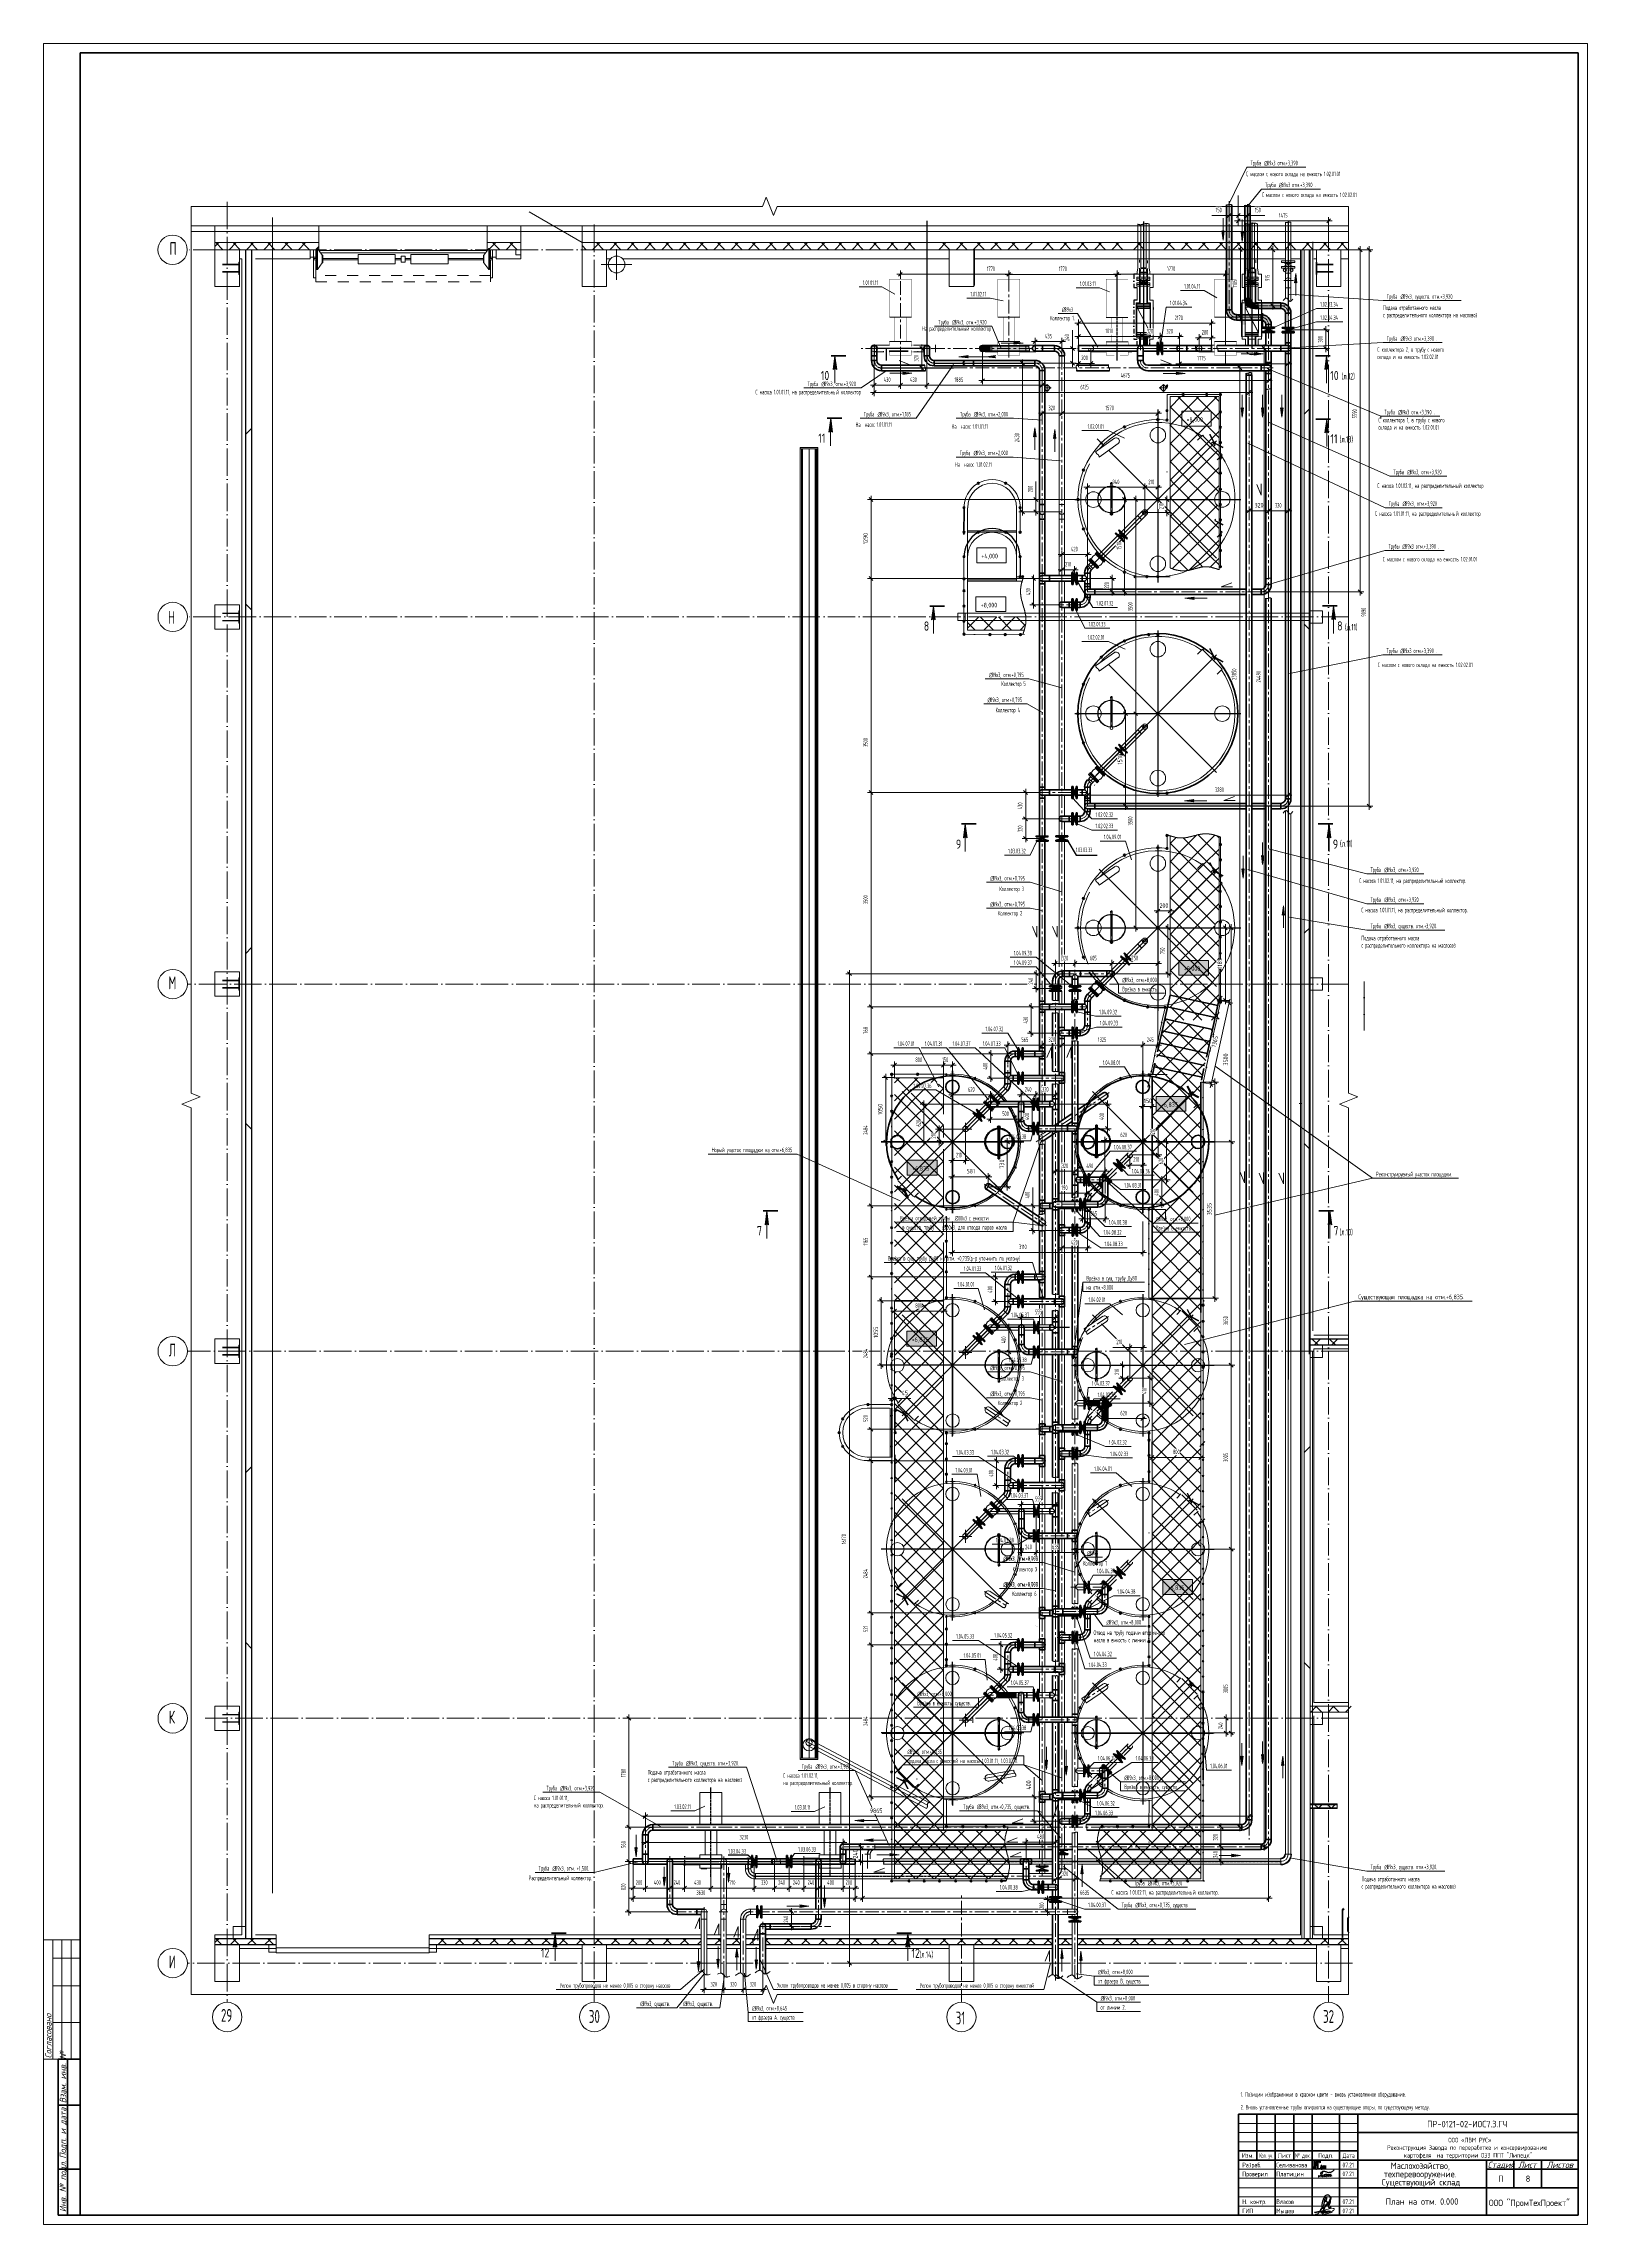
# Model space of a CAD drawing. Header units: millimetres. Extents: x -2281 to 17340, y -2563 to 4166.
# Drawn here: x 0 to 841, y 0 to 1188 of the extents above; entities that cross this region are included whole.
import ezdxf
from ezdxf.enums import TextEntityAlignment as Align

# ---------------------------------------------------------------- set-up
doc = ezdxf.new("R2010")
doc.units = ezdxf.units.MM
for name, pattern in [('K5LT32771', [0]), ('K5LT32775', [0]), ('K5LT32777', [0]), ('K5LT32781', [0]), ('K5LT32783', [0]), ('K5LT32784', [0]), ('K5LT32786', [0]), ('K5LT32787', [0]), ('K5LT32788', [0]), ('K5LT32789', [0]), ('K5LT32794', [0]), ('K5LT32798', [0]), ('K5LT32801', [0]), ('K5LT32802', [0]), ('K5LT32808', [0]), ('K5LT32823', [0]), ('K5LT32826', [0]), ('K5LT32828', [0]), ('K5LT32832', [0]), ('K5LT32835', [508, 317.5, -63.5, 63.5, -63.5]), ('K5LT32836', [2, 1.25, -0.25, 0.25, -0.25]), ('K5LT32837', [2, 1.25, -0.25, 0.25, -0.25]), ('K5LT32838', [0]), ('K5LT32839', [0]), ('K5LT32840', [50.8, 31.75, -6.35, 6.35, -6.35]), ('K5LT32841', [0]), ('K5LT32842', [0.2, 0.125, -0.025, 0.025, -0.025]), ('K5LT32843', [2, 1.25, -0.25, 0.25, -0.25]), ('K5LT32844', [0.2, 0.125, -0.025, 0.025, -0.025]), ('K5LT32845', [2, 1.25, -0.25, 0.25, -0.25]), ('K5LT32846', [0]), ('K5LT32847', [0]), ('K5LT32848', [19.2, 15, -2, 0.2, -2]), ('K5LT32849', [0]), ('K5LT32850', [180.2, 120, -30, 0.2, -30]), ('K5LT32851', [18, 12, -1.5, 3, -1.5]), ('K5LT32852', [6.25, 4.75, -1.5]), ('K5LT32853', [2, 1.25, -0.25, 0.25, -0.25]), ('K5LT32854', [2, 1.25, -0.25, 0.25, -0.25]), ('K5LT32855', [0]), ('K5LT32856', [5.2, 2.5, -1.25, 0.2, -1.25]), ('K5LT32857', [0.4, 0.1, -0.05, 0.2, -0.05]), ('K5LT32858', [50.8, 31.75, -6.35, 6.35, -6.35]), ('K5LT32859', [0]), ('K5LT32861', [1500.2, 0.2, -1500]), ('K5LT32862', [0]), ('K5LT32863', [0]), ('K5LT32865', [0]), ('K5LT32866', [0]), ('K5LT32867', [6.25, 4.75, -1.5]), ('K5LT32868', [0]), ('K5LT32869', [0]), ('K5LT32870', [0]), ('K5LT32871', [11.999999, 6, -6]), ('K5LT32872', [0]), ('K5LT32873', [11.999999, 6, -6]), ('K5LT32874', [50.8, 31.75, -6.35, 6.35, -6.35]), ('K5LT_AXLED', [11.939881, 7.439881, -1.5, 1.5, -1.5]), ('K5LT_BASIC', [0]), ('K5LT_DASHED', [6, 4, -2]), ('K5LT_REINFORCED', [0]), ('K5LT_THIN', [0]), ('K5LT_THIN_INCLUDED_TO_HATCHING', [0]), ('СПЛОШНАЯ', [1089000000.0, 99000000.0, 990000000.0])]:
    doc.linetypes.add(name, pattern=pattern)
doc.layers.add('Системный слой', color=7, linetype='Continuous')
doc.styles.add('KDIMTEXTSTYLE', font='GOST_AU.SHX', dxfattribs={"width": 0.96, "oblique": 15, "height": 5})
doc.styles.add('KTEXTSTYLE', font='GOST_AU.SHX', dxfattribs={"width": 0.96, "height": 5})
doc.styles.add('ГОСТ 2.304', font='CS_Gost2304.shx')
doc.dimstyles.new('KDIMSTYLE (0.03)', dxfattribs={"dimtxt": 5, "dimasz": 1, "dimexe": 2, "dimexo": 0, "dimgap": 1, "dimtad": 1, "dimlfac": 30, "dimtxsty": 'KDIMTEXTSTYLE', "dimsah": 1, "dimcen": 0, "dimdle": 1, "dimadec": 0, "dimazin": 0, "dimtfac": 0.667, "dimtmove": 0, "dimatfit": 3, "dimfxl": 1, "dimtvp": 1, "dimtolj": 1, "dimtzin": 0, "dimarcsym": 0})
pattern_1 = [(45, (-110245, 47315), (-141.42136, 141.42136), []), (135, (-110245, 47315), (-141.42136, -141.42136), [])]
pattern_2 = [(45, (0, 0), (-4.949747, 4.949747), []), (135, (0, 0), (-4.949747, -4.949747), [])]

# ---------------------------------------------------------------- blocks, each defined once
blk = doc.blocks.new('U36')
at = {"layer": 'Системный слой', "color": 5, "linetype": 'K5LT_BASIC', "lineweight": 35, "true_color": 0x0000ff}
for p, q in [((691.7, 31.1), (692.3, 31.5)), ((691.7, 30.5), (691.7, 31.1)), ((692.1, 30.2), (691.7, 30.5)), ((692.1, 34.7), (692.1, 32.6)), ((692.1, 32.6), (692.1, 31.3)), ((692.1, 31.3), (692.1, 30.2)), ((692.3, 31.5), (693.7, 32.5)), ((693.1, 34.3), (693, 33.9)), ((693, 33.9), (693, 32.5)), ((693, 32.5), (693, 31.8)), ((693, 31.8), (693, 30.5)), ((693, 30.5), (693, 30.1)), ((693, 30.1), (693.2, 30.1)), ((693.1, 34.3), (693.4, 34.6)), ((693.2, 30.1), (693.7, 30.3)), ((693.4, 34.6), (693.5, 34.4)), ((693.5, 34.4), (693.7, 34.2)), ((693.7, 34.2), (693.7, 33.5)), ((693.7, 33.5), (693.7, 33.1)), ((693.7, 33.1), (693.7, 32.8)), ((693.7, 32.8), (693.7, 32.5)), ((694.3, 34.4), (694.2, 34)), ((694.2, 34), (694.2, 33.7)), ((694.2, 33.7), (694.2, 33.5)), ((694.2, 33.5), (694.2, 33.1)), ((694.2, 33.1), (694.2, 33)), ((694.2, 33), (694.2, 32)), ((694.2, 32), (694.2, 31.5)), ((694.2, 31.5), (694.2, 31)), ((694.2, 31), (694.2, 30.6)), ((694.2, 30.6), (694.3, 30.3)), ((694.5, 34.6), (694.3, 34.4)), ((694.3, 30.3), (694.6, 30.3)), ((694.6, 34.6), (694.5, 34.6)), ((694.7, 34.7), (694.6, 34.6)), ((694.6, 30.3), (695.2, 30.3)), ((694.8, 34.7), (694.7, 34.7)), ((695.1, 34.7), (694.8, 34.7)), ((695.3, 34.6), (695.1, 34.7)), ((695.1, 34), (695.1, 33.7)), ((695.1, 33.7), (695.3, 33.7)), ((695.2, 30.3), (695.7, 30.4)), ((695.4, 34.4), (695.3, 34.6)), ((695.3, 33.7), (695.4, 33.6)), ((695.5, 34.3), (695.4, 34.4)), ((695.4, 33.6), (695.5, 33.7)), ((695.5, 34), (695.5, 34.3)), ((695.5, 33.9), (695.5, 34)), ((695.5, 33.7), (695.5, 33.9)), ((695.9, 32.1), (695.7, 30.4)), ((695.7, 30.4), (696.1, 30.8)), ((695.7, 30.4), (695.9, 30.1)), ((696.1, 32.1), (695.9, 32.1)), ((695.9, 30.1), (696.3, 30.1)), ((696.4, 32), (696.1, 32.1)), ((696.1, 30.8), (696.4, 31.2)), ((696.3, 30.1), (696.8, 30.3)), ((696.4, 31.5), (696.4, 32)), ((696.4, 31.2), (696.4, 31.5)), ((696.8, 30.3), (697.2, 31.4)), ((697.2, 31.4), (697.5, 32)), ((697.2, 31.5), (697.5, 32)), ((697.3, 31.7), (697.2, 31.5)), ((697.5, 32), (697.3, 31.7)), ((697.5, 32), (697.3, 31.6)), ((697.3, 31.6), (697.3, 31.2)), ((697.3, 31.2), (697.3, 30.8)), ((697.3, 30.8), (697.3, 30.4)), ((697.3, 30.4), (697.5, 30.3)), ((697.5, 30.3), (697.7, 30.3)), ((697.7, 30.3), (698, 30.6)), ((698, 31.2), (698.3, 32)), ((698, 30.6), (698, 31.2)), ((698.3, 32), (698.3, 31.4)), ((698.3, 31.4), (698.3, 30.8)), ((698.3, 30.8), (698.3, 30.4)), ((698.3, 30.4), (698.4, 30.3))]:
    blk.add_line(p, q, dxfattribs=at)
blk = doc.blocks.new('U750')
at = {"layer": 'Системный слой', "color": 7, "linetype": 'K5LT_THIN_INCLUDED_TO_HATCHING', "lineweight": 13}
for p, q in [((710.9, 1099.3), (710.9, 616.3)), ((715.9, 614.3), (705.9, 610.3)), ((705.9, 610.3), (710.9, 608.3)), ((710.9, 616.3), (715.9, 614.3)), ((710.9, 608.3), (710.9, 125.3))]:
    blk.add_line(p, q, dxfattribs=at)
blk = doc.blocks.new('U751')
at = {"layer": 'Системный слой', "color": 7, "linetype": 'K5LT_THIN_INCLUDED_TO_HATCHING', "lineweight": 13}
for p, q in [((391.6, 125.3), (80.3, 125.3)), ((393.6, 130.3), (391.6, 125.3)), ((397.6, 120.3), (393.6, 130.3)), ((399.6, 125.3), (397.6, 120.3)), ((710.9, 125.3), (399.6, 125.3))]:
    blk.add_line(p, q, dxfattribs=at)
blk = doc.blocks.new('U752')
at = {"layer": 'Системный слой', "color": 7, "linetype": 'K5LT_THIN_INCLUDED_TO_HATCHING', "lineweight": 13}
for p, q in [((80.3, 616.3), (80.3, 1099.3)), ((75.3, 610.3), (85.3, 614.3)), ((80.3, 608.3), (75.3, 610.3)), ((85.3, 614.3), (80.3, 616.3)), ((80.3, 125.3), (80.3, 608.3))]:
    blk.add_line(p, q, dxfattribs=at)
blk = doc.blocks.new('U753')
at = {"layer": 'Системный слой', "color": 7, "linetype": 'K5LT_THIN_INCLUDED_TO_HATCHING', "lineweight": 13}
for p, q in [((80.3, 1099.3), (391.6, 1099.3)), ((391.6, 1099.3), (393.6, 1104.3)), ((393.6, 1104.3), (397.6, 1094.3)), ((397.6, 1094.3), (399.6, 1099.3)), ((399.6, 1099.3), (710.9, 1099.3))]:
    blk.add_line(p, q, dxfattribs=at)
blk = doc.blocks.new('U754')
at = {"layer": 'Системный слой', "color": 7, "linetype": 'K5LT_THIN_INCLUDED_TO_HATCHING', "lineweight": 13}
for p, q in [((655, 1090), (655.1, 1090)), ((655.1, 1090), (655.1, 1090)), ((655.1, 1090), (655.2, 1089.9)), ((655.2, 1089.9), (655.3, 1089.9)), ((655.3, 1089.9), (655.3, 1089.9)), ((655.3, 1089.9), (655.4, 1089.9)), ((655.4, 1089.9), (655.5, 1089.9)), ((655.5, 1089.9), (655.5, 1089.8)), ((655.5, 1089.8), (655.6, 1089.8)), ((655.6, 1089.8), (655.7, 1089.8)), ((655.7, 1089.8), (655.7, 1089.8)), ((655.7, 1089.8), (655.8, 1089.8)), ((655.8, 1089.8), (655.9, 1089.7)), ((655.9, 1089.7), (655.9, 1089.7)), ((655.9, 1089.7), (656, 1089.7)), ((656, 1089.7), (656.1, 1089.7)), ((656.1, 1089.7), (656.1, 1089.7)), ((656.1, 1089.7), (656.2, 1089.7)), ((656.2, 1089.7), (656.3, 1089.7)), ((656.3, 1089.7), (656.3, 1089.7)), ((656.3, 1089.7), (656.4, 1089.6)), ((656.4, 1089.6), (656.5, 1089.6)), ((656.5, 1089.6), (656.5, 1089.6)), ((656.5, 1089.6), (656.6, 1089.6)), ((656.6, 1089.6), (656.7, 1089.6)), ((656.7, 1089.6), (656.7, 1089.6)), ((656.7, 1089.6), (656.8, 1089.6)), ((656.8, 1089.6), (656.9, 1089.6)), ((656.9, 1089.6), (656.9, 1089.6)), ((656.9, 1089.6), (657, 1089.6)), ((657, 1089.6), (657.1, 1089.6)), ((657.1, 1089.6), (657.1, 1089.7)), ((657.1, 1089.7), (657.2, 1089.7)), ((657.2, 1089.7), (657.3, 1089.7)), ((657.3, 1089.7), (657.3, 1089.7)), ((657.3, 1089.7), (657.4, 1089.7)), ((657.4, 1089.7), (657.5, 1089.7)), ((657.5, 1089.7), (657.5, 1089.7)), ((657.5, 1089.7), (657.6, 1089.7)), ((657.6, 1089.7), (657.7, 1089.8)), ((657.7, 1089.8), (657.7, 1089.8)), ((657.7, 1089.8), (657.8, 1089.8)), ((657.8, 1089.8), (657.9, 1089.8)), ((657.9, 1089.8), (657.9, 1089.8)), ((657.9, 1089.8), (658, 1089.8)), ((658, 1089.8), (658.1, 1089.9)), ((658.1, 1089.9), (658.1, 1089.9)), ((658.1, 1089.9), (658.2, 1089.9)), ((658.2, 1089.9), (658.3, 1089.9)), ((658.3, 1089.9), (658.3, 1089.9)), ((658.3, 1089.9), (658.4, 1089.9)), ((658.4, 1089.9), (658.5, 1090)), ((658.5, 1090), (658.5, 1090)), ((658.5, 1090), (658.6, 1090)), ((658.6, 1090), (658.7, 1090)), ((658.7, 1090), (658.7, 1090)), ((658.7, 1090), (658.8, 1090)), ((658.8, 1090), (658.9, 1090.1)), ((658.9, 1090.1), (659, 1090.1)), ((659, 1090.1), (659, 1090.1)), ((659, 1090.1), (659.1, 1090.1)), ((659.1, 1090.1), (659.2, 1090.1)), ((659.2, 1090.1), (659.2, 1090.1)), ((659.2, 1090.1), (659.3, 1090.1)), ((659.3, 1090.1), (659.4, 1090.1)), ((659.4, 1090.1), (659.4, 1090.1)), ((659.4, 1090.1), (659.5, 1090.1)), ((659.5, 1090.1), (659.6, 1090.1)), ((659.6, 1090.1), (659.6, 1090.1)), ((659.6, 1090.1), (659.7, 1090.1)), ((659.7, 1090.1), (659.8, 1090.1)), ((659.8, 1090.1), (659.8, 1090.1)), ((659.8, 1090.1), (659.9, 1090.1)), ((659.9, 1090.1), (660, 1090.1)), ((660, 1090.1), (660, 1090.1)), ((660, 1090.1), (660.1, 1090.1)), ((660.1, 1090.1), (660.2, 1090.1)), ((660.2, 1090.1), (660.2, 1090.1)), ((660.2, 1090.1), (660.3, 1090.1)), ((660.3, 1090.1), (660.4, 1090)), ((660.4, 1090), (660.4, 1090)), ((660.4, 1090), (660.5, 1090)), ((660.5, 1090), (660.5, 1090)), ((660.5, 1090), (660.6, 1090)), ((660.6, 1090), (660.7, 1090)), ((660.7, 1090), (660.7, 1089.9)), ((660.7, 1089.9), (660.8, 1089.9)), ((660.8, 1089.9), (660.9, 1089.9)), ((660.9, 1089.9), (660.9, 1089.9)), ((660.9, 1089.9), (661, 1089.9)), ((661, 1089.9), (661.1, 1089.8)), ((661.1, 1089.8), (661.1, 1089.8)), ((661.1, 1089.8), (661.2, 1089.8)), ((661.2, 1089.8), (661.3, 1089.8)), ((661.3, 1089.8), (661.3, 1089.7))]:
    blk.add_line(p, q, dxfattribs=at)
blk = doc.blocks.new('U755')
at = {"layer": 'Системный слой', "color": 7, "linetype": 'K5LT_THIN_INCLUDED_TO_HATCHING', "lineweight": 13}
for p, q in [((676.5, 1090.7), (676.6, 1090.7)), ((676.6, 1090.7), (676.6, 1090.6)), ((676.6, 1090.6), (676.7, 1090.6)), ((676.7, 1090.6), (676.8, 1090.6)), ((676.8, 1090.6), (676.8, 1090.6)), ((676.8, 1090.6), (676.9, 1090.6)), ((676.9, 1090.6), (677, 1090.5)), ((677, 1090.5), (677, 1090.5)), ((677, 1090.5), (677.1, 1090.5)), ((677.1, 1090.5), (677.2, 1090.5)), ((677.2, 1090.5), (677.2, 1090.5)), ((677.2, 1090.5), (677.3, 1090.5)), ((677.3, 1090.5), (677.4, 1090.5)), ((677.4, 1090.5), (677.4, 1090.5)), ((677.4, 1090.5), (677.5, 1090.5)), ((677.5, 1090.5), (677.6, 1090.5)), ((677.6, 1090.5), (677.6, 1090.6)), ((677.6, 1090.6), (677.7, 1090.6)), ((677.7, 1090.6), (677.8, 1090.6)), ((677.8, 1090.6), (677.8, 1090.6)), ((677.8, 1090.6), (677.9, 1090.6)), ((677.9, 1090.6), (678, 1090.6)), ((678, 1090.6), (678, 1090.7)), ((678, 1090.7), (678.1, 1090.7)), ((678.1, 1090.7), (678.2, 1090.7)), ((678.2, 1090.7), (678.2, 1090.7)), ((678.2, 1090.7), (678.3, 1090.7)), ((678.3, 1090.7), (678.4, 1090.7)), ((678.4, 1090.7), (678.4, 1090.8)), ((678.4, 1090.8), (678.5, 1090.8)), ((678.5, 1090.8), (678.6, 1090.8)), ((678.6, 1090.8), (678.6, 1090.8)), ((678.6, 1090.8), (678.7, 1090.8)), ((678.7, 1090.8), (678.8, 1090.8)), ((678.8, 1090.8), (678.8, 1090.8)), ((678.8, 1090.8), (678.9, 1090.8)), ((678.9, 1090.8), (679, 1090.8)), ((679, 1090.8), (679, 1090.7)), ((679, 1090.7), (679.1, 1090.7)), ((679.1, 1090.7), (679.2, 1090.7)), ((679.2, 1090.7), (679.2, 1090.7)), ((679.2, 1090.7), (679.3, 1090.7)), ((679.3, 1090.7), (679.4, 1090.7)), ((679.4, 1090.7), (679.4, 1090.6)), ((679.4, 1090.6), (679.5, 1090.6))]:
    blk.add_line(p, q, dxfattribs=at)
blk = doc.blocks.new('U756')
at = {"layer": 'Системный слой', "color": 7, "linetype": 'K5LT_THIN_INCLUDED_TO_HATCHING', "lineweight": 13}
for p, q in [((574.9, 213.9), (574.8, 213.8)), ((574.8, 213.8), (574.8, 213.8)), ((575, 214.3), (574.9, 214.2)), ((574.9, 214.2), (574.9, 214.2)), ((574.9, 214.2), (574.9, 214.1)), ((574.9, 214.1), (574.9, 214)), ((574.9, 214), (574.9, 214)), ((574.9, 214), (574.9, 213.9)), ((575.1, 214.6), (575, 214.6)), ((575, 214.6), (575, 214.5)), ((575, 214.5), (575, 214.4)), ((575, 214.4), (575, 214.4)), ((575, 214.4), (575, 214.3)), ((575.2, 215), (575.1, 214.9)), ((575.1, 214.9), (575.1, 214.8)), ((575.1, 214.8), (575.1, 214.8)), ((575.1, 214.8), (575.1, 214.7)), ((575.1, 214.7), (575.1, 214.6)), ((575.3, 215.3), (575.2, 215.2)), ((575.2, 215.2), (575.2, 215.2)), ((575.2, 215.2), (575.2, 215.1)), ((575.2, 215.1), (575.2, 215)), ((575.2, 215), (575.2, 215)), ((575.3, 215.6), (575.3, 215.5)), ((575.3, 215.5), (575.3, 215.4)), ((575.3, 215.4), (575.3, 215.4)), ((575.3, 215.4), (575.3, 215.3)), ((575.5, 215.9), (575.4, 215.8)), ((575.4, 215.8), (575.4, 215.8)), ((575.4, 215.8), (575.4, 215.7)), ((575.4, 215.7), (575.4, 215.6)), ((575.4, 215.6), (575.3, 215.6)), ((575.6, 216.2), (575.5, 216.2)), ((575.5, 216.2), (575.5, 216.1)), ((575.5, 216.1), (575.5, 216)), ((575.5, 216), (575.5, 216)), ((575.5, 216), (575.5, 215.9)), ((575.7, 216.5), (575.6, 216.4)), ((575.6, 216.4), (575.6, 216.4)), ((575.6, 216.4), (575.6, 216.3)), ((575.6, 216.3), (575.6, 216.2)), ((575.7, 216.6), (575.7, 216.6)), ((575.7, 216.6), (575.7, 216.5)), ((574.2, 209.9), (574.1, 209.9)), ((574.1, 209.9), (574.1, 209.8)), ((574.1, 209.8), (574.1, 209.7)), ((574.1, 209.7), (574.1, 209.7)), ((574.1, 209.7), (574.1, 209.6)), ((574.1, 209.6), (574.1, 209.5)), ((574.1, 209.5), (574.1, 209.5)), ((574.1, 209.5), (574.1, 209.4)), ((574.1, 209.4), (574.1, 209.3)), ((574.1, 209.3), (574.1, 209.3)), ((574.1, 209.3), (574.1, 209.2)), ((574.1, 209.2), (574.1, 209.1)), ((574.1, 209.1), (574.1, 209.1)), ((574.1, 209.1), (574.1, 209)), ((574.1, 209), (574.1, 208.9)), ((574.1, 208.9), (574.1, 208.9)), ((574.1, 208.9), (574.1, 208.8)), ((574.1, 208.8), (574.1, 208.7)), ((574.1, 208.7), (574.1, 208.7)), ((574.1, 208.7), (574.1, 208.6)), ((574.1, 208.6), (574.1, 208.5)), ((574.1, 208.5), (574.1, 208.5)), ((574.1, 208.5), (574.1, 208.4)), ((574.1, 208.4), (574.1, 208.3)), ((574.1, 208.3), (574.2, 208.3)), ((574.3, 211), (574.2, 211)), ((574.2, 211), (574.2, 210.9)), ((574.2, 210.9), (574.2, 210.8)), ((574.2, 210.8), (574.2, 210.8)), ((574.2, 210.8), (574.2, 210.7)), ((574.2, 210.7), (574.2, 210.6)), ((574.2, 210.6), (574.2, 210.6)), ((574.2, 210.6), (574.2, 210.5)), ((574.2, 210.5), (574.2, 210.5)), ((574.2, 210.5), (574.2, 210.4)), ((574.2, 210.4), (574.2, 210.3)), ((574.2, 210.3), (574.2, 210.3)), ((574.2, 210.3), (574.2, 210.2)), ((574.2, 210.2), (574.2, 210.1)), ((574.2, 210.1), (574.2, 210.1)), ((574.2, 210.1), (574.2, 210)), ((574.2, 210), (574.2, 209.9)), ((574.2, 208.3), (574.2, 208.2)), ((574.2, 208.2), (574.2, 208.1)), ((574.2, 208.1), (574.2, 208.1)), ((574.2, 208.1), (574.2, 208)), ((574.2, 208), (574.2, 207.9)), ((574.2, 207.9), (574.2, 207.9)), ((574.2, 207.9), (574.2, 207.8)), ((574.2, 207.8), (574.2, 207.7)), ((574.2, 207.7), (574.2, 207.6)), ((574.2, 207.6), (574.2, 207.6)), ((574.2, 207.6), (574.2, 207.5)), ((574.2, 207.5), (574.2, 207.4)), ((574.2, 207.4), (574.2, 207.4)), ((574.2, 207.4), (574.2, 207.3)), ((574.2, 207.3), (574.2, 207.2)), ((574.2, 207.2), (574.2, 207.2)), ((574.2, 207.2), (574.3, 207.1)), ((574.4, 211.7), (574.3, 211.6)), ((574.3, 211.6), (574.3, 211.6)), ((574.3, 211.6), (574.3, 211.5)), ((574.3, 211.5), (574.3, 211.4)), ((574.3, 211.4), (574.3, 211.4)), ((574.3, 211.4), (574.3, 211.3)), ((574.3, 211.3), (574.3, 211.2)), ((574.3, 211.2), (574.3, 211.2)), ((574.3, 211.2), (574.3, 211.1)), ((574.3, 211.1), (574.3, 211)), ((574.3, 207.1), (574.3, 207)), ((574.3, 207), (574.3, 207)), ((574.3, 207), (574.3, 206.9)), ((574.3, 206.9), (574.3, 206.8)), ((574.3, 206.8), (574.3, 206.8)), ((574.3, 206.8), (574.3, 206.7)), ((574.3, 206.7), (574.3, 206.6)), ((574.3, 206.6), (574.3, 206.6)), ((574.3, 206.6), (574.3, 206.5)), ((574.3, 206.5), (574.4, 206.4)), ((574.5, 212.2), (574.4, 212.2)), ((574.4, 212.2), (574.4, 212.1)), ((574.4, 212.1), (574.4, 212)), ((574.4, 212), (574.4, 212)), ((574.4, 212), (574.4, 211.9)), ((574.4, 211.9), (574.4, 211.8)), ((574.4, 211.8), (574.4, 211.8)), ((574.4, 211.8), (574.4, 211.7)), ((574.4, 206.4), (574.4, 206.4)), ((574.4, 206.4), (574.4, 206.3)), ((574.4, 206.3), (574.4, 206.2)), ((574.4, 206.2), (574.4, 206.2)), ((574.4, 206.2), (574.4, 206.1)), ((574.4, 206.1), (574.4, 206)), ((574.4, 206), (574.4, 206)), ((574.4, 206), (574.4, 205.9)), ((574.4, 205.9), (574.5, 205.8)), ((574.6, 212.7), (574.5, 212.6)), ((574.5, 212.6), (574.5, 212.6)), ((574.5, 212.6), (574.5, 212.5)), ((574.5, 212.5), (574.5, 212.4)), ((574.5, 212.4), (574.5, 212.4)), ((574.5, 212.4), (574.5, 212.3)), ((574.5, 212.3), (574.5, 212.2)), ((574.5, 205.8), (574.5, 205.8)), ((574.5, 205.8), (574.5, 205.7)), ((574.5, 205.7), (574.5, 205.6)), ((574.5, 205.6), (574.5, 205.6)), ((574.5, 205.6), (574.5, 205.5)), ((574.5, 205.5), (574.5, 205.4)), ((574.5, 205.4), (574.6, 205.4)), ((574.7, 213.2), (574.6, 213.1)), ((574.6, 213.1), (574.6, 213)), ((574.6, 213), (574.6, 213)), ((574.6, 213), (574.6, 212.9)), ((574.6, 212.9), (574.6, 212.8)), ((574.6, 212.8), (574.6, 212.8)), ((574.6, 212.8), (574.6, 212.7)), ((574.6, 205.4), (574.6, 205.3)), ((574.6, 205.3), (574.6, 205.2)), ((574.6, 205.2), (574.6, 205.2)), ((574.6, 205.2), (574.6, 205.1)), ((574.6, 205.1), (574.6, 205)), ((574.6, 205), (574.7, 205)), ((574.8, 213.6), (574.7, 213.5)), ((574.7, 213.5), (574.7, 213.4)), ((574.7, 213.4), (574.7, 213.4)), ((574.7, 213.4), (574.7, 213.3)), ((574.7, 213.3), (574.7, 213.2)), ((574.7, 213.2), (574.7, 213.2)), ((574.7, 205), (574.7, 204.9)), ((574.7, 204.9), (574.7, 204.8)), ((574.7, 204.8), (574.7, 204.8)), ((574.7, 204.8), (574.7, 204.7)), ((574.7, 204.7), (574.7, 204.6)), ((574.7, 204.6), (574.7, 204.6)), ((574.7, 204.6), (574.8, 204.5)), ((574.8, 213.8), (574.8, 213.7)), ((574.8, 213.7), (574.8, 213.6)), ((574.8, 213.6), (574.8, 213.6)), ((574.8, 204.5), (574.8, 204.4)), ((574.8, 204.4), (574.8, 204.4)), ((574.8, 204.4), (574.8, 204.3)), ((574.8, 204.3), (574.8, 204.2)), ((574.8, 204.2), (574.9, 204.2)), ((574.9, 204.2), (574.9, 204.1)), ((574.9, 204.1), (574.9, 204)), ((574.9, 204), (574.9, 204)), ((574.9, 204), (574.9, 203.9)), ((574.9, 203.9), (574.9, 203.8)), ((574.9, 203.8), (575, 203.8)), ((575, 203.8), (575, 203.7)), ((575, 203.7), (575, 203.6)), ((575, 203.6), (575, 203.6)), ((575, 203.6), (575, 203.5)), ((575, 203.5), (575.1, 203.4)), ((575.1, 203.4), (575.1, 203.4)), ((575.1, 203.4), (575.1, 203.3)), ((575.1, 203.3), (575.1, 203.2)), ((575.1, 203.2), (575.1, 203.2)), ((575.1, 203.2), (575.1, 203.1)), ((575.1, 203.1), (575.2, 203)), ((575.2, 203), (575.2, 203)), ((575.2, 203), (575.2, 202.9)), ((575.2, 202.9), (575.2, 202.8)), ((575.2, 202.8), (575.2, 202.8)), ((575.2, 202.8), (575.3, 202.7)), ((575.3, 202.7), (575.3, 202.6)), ((575.3, 202.6), (575.3, 202.6)), ((575.3, 202.6), (575.3, 202.5)), ((575.3, 202.5), (575.3, 202.4)), ((575.3, 202.4), (575.4, 202.4)), ((575.4, 202.4), (575.4, 202.3)), ((575.4, 202.3), (575.4, 202.2)), ((575.4, 202.2), (575.4, 202.2)), ((575.4, 202.2), (575.4, 202.1)), ((575.4, 202.1), (575.5, 202)), ((575.5, 202), (575.5, 202)), ((575.5, 202), (575.5, 201.9)), ((575.5, 201.9), (575.5, 201.8)), ((575.5, 201.8), (575.5, 201.8)), ((575.5, 201.8), (575.6, 201.7)), ((575.6, 201.7), (575.6, 201.6)), ((575.6, 201.6), (575.6, 201.6)), ((575.6, 201.6), (575.6, 201.5)), ((575.6, 201.5), (575.6, 201.4)), ((575.6, 201.4), (575.7, 201.4)), ((575.7, 201.4), (575.7, 201.3)), ((575.7, 201.3), (575.7, 201.2)), ((575.7, 201.2), (575.7, 201.2)), ((575.7, 201.2), (575.7, 201.1)), ((575.7, 201.1), (575.8, 201)), ((575.8, 201), (575.8, 201)), ((575.8, 201), (575.8, 200.9)), ((575.8, 200.9), (575.8, 200.8)), ((575.8, 200.8), (575.8, 200.8)), ((575.8, 200.8), (575.9, 200.7)), ((575.9, 200.7), (575.9, 200.6)), ((575.9, 200.6), (575.9, 200.6)), ((575.9, 200.6), (575.9, 200.5)), ((575.9, 200.5), (575.9, 200.4)), ((575.9, 200.4), (576, 200.4)), ((576, 200.4), (576, 200.3)), ((576, 200.3), (576, 200.2)), ((576, 200.2), (576, 200.2)), ((576, 200.2), (576, 200.1)), ((576, 200.1), (576.1, 200)), ((576.1, 200), (576.1, 200)), ((576.1, 200), (576.1, 199.9)), ((576.1, 199.9), (576.1, 199.8)), ((576.1, 199.8), (576.1, 199.8)), ((576.1, 199.8), (576.1, 199.7)), ((576.1, 199.7), (576.2, 199.6)), ((576.2, 199.6), (576.2, 199.6)), ((576.2, 199.6), (576.2, 199.5)), ((576.2, 199.5), (576.2, 199.4)), ((576.2, 199.4), (576.2, 199.4)), ((576.2, 199.4), (576.3, 199.3)), ((576.3, 199.3), (576.3, 199.2)), ((576.3, 199.2), (576.3, 199.2)), ((576.3, 199.2), (576.3, 199.1)), ((576.3, 199.1), (576.3, 199)), ((576.3, 199), (576.3, 199)), ((576.3, 199), (576.4, 198.9)), ((576.4, 190.4), (576.3, 190.4)), ((576.3, 190.4), (576.3, 190.3)), ((576.3, 190.3), (576.3, 190.2)), ((576.3, 190.2), (576.3, 190.2)), ((576.3, 190.2), (576.3, 190.1)), ((576.3, 190.1), (576.3, 190)), ((576.4, 198.9), (576.4, 198.8)), ((576.4, 198.8), (576.4, 198.8)), ((576.4, 198.8), (576.4, 198.7)), ((576.4, 198.7), (576.4, 198.6)), ((576.4, 198.6), (576.4, 198.6)), ((576.4, 198.6), (576.4, 198.5)), ((576.4, 198.5), (576.5, 198.4)), ((576.5, 190.8), (576.4, 190.8)), ((576.4, 190.8), (576.4, 190.7)), ((576.4, 190.7), (576.4, 190.6)), ((576.4, 190.6), (576.4, 190.6)), ((576.4, 190.6), (576.4, 190.5)), ((576.4, 190.5), (576.4, 190.4)), ((576.5, 198.4), (576.5, 198.4)), ((576.5, 198.4), (576.5, 198.3)), ((576.5, 198.3), (576.5, 198.2)), ((576.5, 198.2), (576.5, 198.2)), ((576.5, 198.2), (576.5, 198.1)), ((576.5, 198.1), (576.5, 198)), ((576.5, 198), (576.6, 198)), ((576.6, 191.3), (576.5, 191.2)), ((576.5, 191.2), (576.5, 191.2)), ((576.5, 191.2), (576.5, 191.1)), ((576.5, 191.1), (576.5, 191)), ((576.5, 191), (576.5, 191)), ((576.5, 191), (576.5, 190.9)), ((576.5, 190.9), (576.5, 190.8)), ((576.6, 198), (576.6, 197.9)), ((576.6, 197.9), (576.6, 197.8)), ((576.6, 197.8), (576.6, 197.8)), ((576.6, 197.8), (576.6, 197.7)), ((576.6, 197.7), (576.6, 197.6)), ((576.6, 197.6), (576.6, 197.6)), ((576.6, 197.6), (576.7, 197.5)), ((576.7, 191.8), (576.6, 191.8)), ((576.6, 191.8), (576.6, 191.7)), ((576.6, 191.7), (576.6, 191.6)), ((576.6, 191.6), (576.6, 191.6)), ((576.6, 191.6), (576.6, 191.5)), ((576.6, 191.5), (576.6, 191.4)), ((576.6, 191.4), (576.6, 191.4)), ((576.6, 191.4), (576.6, 191.3)), ((576.7, 197.5), (576.7, 197.4)), ((576.7, 197.4), (576.7, 197.4)), ((576.7, 197.4), (576.7, 197.3)), ((576.7, 197.3), (576.7, 197.2)), ((576.7, 197.2), (576.7, 197.2)), ((576.7, 197.2), (576.7, 197.1)), ((576.7, 197.1), (576.7, 197)), ((576.7, 197), (576.7, 197)), ((576.7, 197), (576.7, 196.9)), ((576.7, 196.9), (576.8, 196.8)), ((576.8, 192.4), (576.7, 192.4)), ((576.7, 192.4), (576.7, 192.3)), ((576.7, 192.3), (576.7, 192.2)), ((576.7, 192.2), (576.7, 192.2)), ((576.7, 192.2), (576.7, 192.1)), ((576.7, 192.1), (576.7, 192)), ((576.7, 192), (576.7, 192)), ((576.7, 192), (576.7, 191.9)), ((576.7, 191.9), (576.7, 191.8)), ((576.8, 196.8), (576.8, 196.8)), ((576.8, 196.8), (576.8, 196.7)), ((576.8, 196.7), (576.8, 196.6)), ((576.8, 196.6), (576.8, 196.6)), ((576.8, 196.6), (576.8, 196.5)), ((576.8, 196.5), (576.8, 196.4)), ((576.8, 196.4), (576.8, 196.4)), ((576.8, 196.4), (576.8, 196.3)), ((576.8, 196.3), (576.8, 196.2)), ((576.8, 196.2), (576.8, 196.2)), ((576.8, 196.2), (576.8, 196.1)), ((576.8, 196.1), (576.9, 196)), ((576.9, 193.2), (576.8, 193.2)), ((576.8, 193.2), (576.8, 193.1)), ((576.8, 193.1), (576.8, 193)), ((576.8, 193), (576.8, 193)), ((576.8, 193), (576.8, 192.9)), ((576.8, 192.9), (576.8, 192.8)), ((576.8, 192.8), (576.8, 192.8)), ((576.8, 192.8), (576.8, 192.7)), ((576.8, 192.7), (576.8, 192.6)), ((576.8, 192.6), (576.8, 192.6)), ((576.8, 192.6), (576.8, 192.5)), ((576.8, 192.5), (576.8, 192.4)), ((576.9, 196), (576.9, 196)), ((576.9, 196), (576.9, 195.9)), ((576.9, 195.9), (576.9, 195.8)), ((576.9, 195.8), (576.9, 195.8)), ((576.9, 195.8), (576.9, 195.7)), ((576.9, 195.7), (576.9, 195.6)), ((576.9, 195.6), (576.9, 195.6)), ((576.9, 195.6), (576.9, 195.5)), ((576.9, 195.5), (576.9, 195.4)), ((576.9, 195.4), (576.9, 195.4)), ((576.9, 195.4), (576.9, 195.3)), ((576.9, 195.3), (576.9, 195.2)), ((576.9, 195.2), (576.9, 195.2)), ((576.9, 195.2), (576.9, 195.1)), ((576.9, 195.1), (576.9, 195)), ((576.9, 195), (576.9, 195)), ((576.9, 195), (576.9, 194.9)), ((576.9, 194.9), (576.9, 194.8)), ((576.9, 194.8), (576.9, 194.8)), ((576.9, 194.8), (576.9, 194.7)), ((576.9, 194.7), (576.9, 194.6)), ((576.9, 194.6), (576.9, 194.6)), ((576.9, 194.6), (576.9, 194.5)), ((576.9, 194.5), (576.9, 194.4)), ((576.9, 194.4), (576.9, 194.4)), ((576.9, 194.4), (576.9, 194.3)), ((576.9, 194.3), (576.9, 194.2)), ((576.9, 194.2), (576.9, 194.2)), ((576.9, 194.2), (576.9, 194.1)), ((576.9, 194.1), (576.9, 194)), ((576.9, 194), (576.9, 194)), ((576.9, 194), (576.9, 193.9)), ((576.9, 193.9), (576.9, 193.8)), ((576.9, 193.8), (576.9, 193.8)), ((576.9, 193.8), (576.9, 193.7)), ((576.9, 193.7), (576.9, 193.6)), ((576.9, 193.6), (576.9, 193.6)), ((576.9, 193.6), (576.9, 193.5)), ((576.9, 193.5), (576.9, 193.4)), ((576.9, 193.4), (576.9, 193.4)), ((576.9, 193.4), (576.9, 193.3)), ((576.9, 193.3), (576.9, 193.2)), ((575.4, 187.1), (575.3, 187.1)), ((575.5, 187.4), (575.4, 187.4)), ((575.4, 187.4), (575.4, 187.3)), ((575.4, 187.3), (575.4, 187.2)), ((575.4, 187.2), (575.4, 187.2)), ((575.4, 187.2), (575.4, 187.1)), ((575.6, 187.7), (575.5, 187.6)), ((575.5, 187.6), (575.5, 187.6)), ((575.5, 187.6), (575.5, 187.5)), ((575.5, 187.5), (575.5, 187.4)), ((575.7, 188), (575.6, 188)), ((575.6, 188), (575.6, 187.9)), ((575.6, 187.9), (575.6, 187.8)), ((575.6, 187.8), (575.6, 187.8)), ((575.6, 187.8), (575.6, 187.7)), ((575.8, 188.4), (575.7, 188.3)), ((575.7, 188.3), (575.7, 188.2)), ((575.7, 188.2), (575.7, 188.2)), ((575.7, 188.2), (575.7, 188.1)), ((575.7, 188.1), (575.7, 188)), ((575.9, 188.6), (575.8, 188.6)), ((575.8, 188.6), (575.8, 188.5)), ((575.8, 188.5), (575.8, 188.4)), ((575.8, 188.4), (575.8, 188.4)), ((576, 189), (575.9, 188.9)), ((575.9, 188.9), (575.9, 188.8)), ((575.9, 188.8), (575.9, 188.8)), ((575.9, 188.8), (575.9, 188.7)), ((575.9, 188.7), (575.9, 188.6)), ((576.1, 189.3), (576, 189.2)), ((576, 189.2), (576, 189.2)), ((576, 189.2), (576, 189.1)), ((576, 189.1), (576, 189)), ((576, 189), (576, 189)), ((576.2, 189.7), (576.1, 189.6)), ((576.1, 189.6), (576.1, 189.6)), ((576.1, 189.6), (576.1, 189.5)), ((576.1, 189.5), (576.1, 189.4)), ((576.1, 189.4), (576.1, 189.4)), ((576.1, 189.4), (576.1, 189.3)), ((576.3, 190), (576.2, 190)), ((576.2, 190), (576.2, 189.9)), ((576.2, 189.9), (576.2, 189.8)), ((576.2, 189.8), (576.2, 189.8)), ((576.2, 189.8), (576.2, 189.7))]:
    blk.add_line(p, q, dxfattribs=at)
blk = doc.blocks.new('U757')
at = {"layer": 'Системный слой', "color": 7, "linetype": 'K5LT_THIN_INCLUDED_TO_HATCHING', "lineweight": 13}
for p, q in [((524.6, 213.9), (524.5, 213.9)), ((524.5, 213.9), (524.5, 213.8)), ((524.7, 214.3), (524.6, 214.2)), ((524.6, 214.2), (524.6, 214.1)), ((524.6, 214.1), (524.6, 214.1)), ((524.6, 214.1), (524.6, 214)), ((524.6, 214), (524.6, 213.9)), ((524.8, 214.5), (524.7, 214.5)), ((524.7, 214.5), (524.7, 214.4)), ((524.7, 214.4), (524.7, 214.3)), ((524.7, 214.3), (524.7, 214.3)), ((524.9, 214.9), (524.8, 214.8)), ((524.8, 214.8), (524.8, 214.7)), ((524.8, 214.7), (524.8, 214.7)), ((524.8, 214.7), (524.8, 214.6)), ((524.8, 214.6), (524.8, 214.5)), ((525, 215.2), (524.9, 215.1)), ((524.9, 215.1), (524.9, 215.1)), ((524.9, 215.1), (524.9, 215)), ((524.9, 215), (524.9, 214.9)), ((524.9, 214.9), (524.9, 214.9)), ((525.1, 215.4), (525, 215.4)), ((525, 215.4), (525, 215.3)), ((525, 215.3), (525, 215.3)), ((525, 215.3), (525, 215.2)), ((525.2, 215.7), (525.1, 215.6)), ((525.1, 215.6), (525.1, 215.6)), ((525.1, 215.6), (525.1, 215.5)), ((525.1, 215.5), (525.1, 215.4)), ((525.3, 216), (525.2, 216)), ((525.2, 216), (525.2, 215.9)), ((525.2, 215.9), (525.2, 215.8)), ((525.2, 215.8), (525.2, 215.8)), ((525.2, 215.8), (525.2, 215.7)), ((525.4, 216.3), (525.3, 216.2)), ((525.3, 216.2), (525.3, 216.2)), ((525.3, 216.2), (525.3, 216.1)), ((525.3, 216.1), (525.3, 216)), ((525.5, 216.6), (525.4, 216.5)), ((525.4, 216.5), (525.4, 216.4)), ((525.4, 216.4), (525.4, 216.4)), ((525.4, 216.4), (525.4, 216.3)), ((525.5, 216.6), (525.5, 216.6)), ((523.8, 209.9), (523.7, 209.8)), ((523.7, 209.8), (523.7, 209.8)), ((523.7, 209.8), (523.7, 209.7)), ((523.7, 209.7), (523.7, 209.6)), ((523.7, 209.6), (523.7, 209.6)), ((523.7, 209.6), (523.7, 209.5)), ((523.7, 209.5), (523.7, 209.4)), ((523.7, 209.4), (523.7, 209.4)), ((523.7, 209.4), (523.7, 209.3)), ((523.7, 209.3), (523.7, 209.2)), ((523.7, 209.2), (523.7, 209.2)), ((523.7, 209.2), (523.7, 209.1)), ((523.7, 209.1), (523.7, 209)), ((523.7, 209), (523.7, 209)), ((523.7, 209), (523.7, 208.9)), ((523.7, 208.9), (523.7, 208.8)), ((523.7, 208.8), (523.7, 208.8)), ((523.7, 208.8), (523.7, 208.7)), ((523.7, 208.7), (523.7, 208.6)), ((523.7, 208.6), (523.7, 208.6)), ((523.7, 208.6), (523.7, 208.5)), ((523.7, 208.5), (523.7, 208.4)), ((523.7, 208.4), (523.7, 208.4)), ((523.7, 208.4), (523.7, 208.3)), ((523.7, 208.3), (523.7, 208.2)), ((523.7, 208.2), (523.7, 208.2)), ((523.7, 208.2), (523.7, 208.1)), ((523.7, 208.1), (523.7, 208)), ((523.7, 208), (523.7, 208)), ((523.7, 208), (523.7, 207.9)), ((523.7, 207.9), (523.7, 207.8)), ((523.7, 207.8), (523.7, 207.8)), ((523.7, 207.8), (523.7, 207.7)), ((523.7, 207.7), (523.7, 207.6)), ((523.7, 207.6), (523.7, 207.6)), ((523.7, 207.6), (523.8, 207.5)), ((523.9, 210.8), (523.8, 210.8)), ((523.8, 210.8), (523.8, 210.7)), ((523.8, 210.7), (523.8, 210.6)), ((523.8, 210.6), (523.8, 210.6)), ((523.8, 210.6), (523.8, 210.5)), ((523.8, 210.5), (523.8, 210.4)), ((523.8, 210.4), (523.8, 210.4)), ((523.8, 210.4), (523.8, 210.3)), ((523.8, 210.3), (523.8, 210.2)), ((523.8, 210.2), (523.8, 210.2)), ((523.8, 210.2), (523.8, 210.1)), ((523.8, 210.1), (523.8, 210)), ((523.8, 210), (523.8, 210)), ((523.8, 210), (523.8, 209.9)), ((523.8, 207.5), (523.8, 207.4)), ((523.8, 207.4), (523.8, 207.4)), ((523.8, 207.4), (523.8, 207.3)), ((523.8, 207.3), (523.8, 207.2)), ((523.8, 207.2), (523.8, 207.2)), ((523.8, 207.2), (523.8, 207.1)), ((523.8, 207.1), (523.8, 207)), ((523.8, 207), (523.8, 207)), ((523.8, 207), (523.8, 206.9)), ((523.8, 206.9), (523.8, 206.8)), ((523.8, 206.8), (523.8, 206.8)), ((523.8, 206.8), (523.8, 206.7)), ((523.8, 206.7), (523.8, 206.6)), ((523.8, 206.6), (523.9, 206.6)), ((524, 211.5), (523.9, 211.4)), ((523.9, 211.4), (523.9, 211.4)), ((523.9, 211.4), (523.9, 211.3)), ((523.9, 211.3), (523.9, 211.2)), ((523.9, 211.2), (523.9, 211.2)), ((523.9, 211.2), (523.9, 211.1)), ((523.9, 211.1), (523.9, 211)), ((523.9, 211), (523.9, 211)), ((523.9, 211), (523.9, 210.9)), ((523.9, 210.9), (523.9, 210.8)), ((523.9, 206.6), (523.9, 206.5)), ((523.9, 206.5), (523.9, 206.4)), ((523.9, 206.4), (523.9, 206.4)), ((523.9, 206.4), (523.9, 206.3)), ((523.9, 206.3), (523.9, 206.2)), ((523.9, 206.2), (523.9, 206.2)), ((523.9, 206.2), (523.9, 206.1)), ((523.9, 206.1), (523.9, 206)), ((523.9, 206), (523.9, 206)), ((523.9, 206), (524, 205.9)), ((524.1, 212), (524, 212)), ((524, 212), (524, 211.9)), ((524, 211.9), (524, 211.8)), ((524, 211.8), (524, 211.8)), ((524, 211.8), (524, 211.7)), ((524, 211.7), (524, 211.6)), ((524, 211.6), (524, 211.6)), ((524, 211.6), (524, 211.5)), ((524, 205.9), (524, 205.8)), ((524, 205.8), (524, 205.7)), ((524, 205.7), (524, 205.7)), ((524, 205.7), (524, 205.6)), ((524, 205.6), (524, 205.5)), ((524, 205.5), (524, 205.5)), ((524, 205.5), (524, 205.4)), ((524, 205.4), (524.1, 205.3)), ((524.2, 212.4), (524.1, 212.3)), ((524.1, 212.3), (524.1, 212.3)), ((524.1, 212.3), (524.1, 212.2)), ((524.1, 212.2), (524.1, 212.2)), ((524.1, 212.2), (524.1, 212.1)), ((524.1, 212.1), (524.1, 212)), ((524.1, 205.3), (524.1, 205.3)), ((524.1, 205.3), (524.1, 205.2)), ((524.1, 205.2), (524.1, 205.1)), ((524.1, 205.1), (524.1, 205.1)), ((524.1, 205.1), (524.1, 205)), ((524.1, 205), (524.1, 204.9)), ((524.1, 204.9), (524.1, 204.9)), ((524.1, 204.9), (524.2, 204.8)), ((524.3, 212.9), (524.2, 212.8)), ((524.2, 212.8), (524.2, 212.7)), ((524.2, 212.7), (524.2, 212.7)), ((524.2, 212.7), (524.2, 212.6)), ((524.2, 212.6), (524.2, 212.5)), ((524.2, 212.5), (524.2, 212.5)), ((524.2, 212.5), (524.2, 212.4)), ((524.2, 204.8), (524.2, 204.7)), ((524.2, 204.7), (524.2, 204.7)), ((524.2, 204.7), (524.2, 204.6)), ((524.2, 204.6), (524.2, 204.5)), ((524.2, 204.5), (524.2, 204.5)), ((524.2, 204.5), (524.3, 204.4)), ((524.4, 213.2), (524.3, 213.1)), ((524.3, 213.1), (524.3, 213.1)), ((524.3, 213.1), (524.3, 213)), ((524.3, 213), (524.3, 212.9)), ((524.3, 212.9), (524.3, 212.9)), ((524.3, 204.4), (524.3, 204.3)), ((524.3, 204.3), (524.3, 204.3)), ((524.3, 204.3), (524.3, 204.2)), ((524.3, 204.2), (524.3, 204.1)), ((524.3, 204.1), (524.3, 204.1)), ((524.3, 204.1), (524.3, 204)), ((524.3, 204), (524.4, 203.9)), ((524.5, 213.6), (524.4, 213.5)), ((524.4, 213.5), (524.4, 213.5)), ((524.4, 213.5), (524.4, 213.4)), ((524.4, 213.4), (524.4, 213.3)), ((524.4, 213.3), (524.4, 213.3)), ((524.4, 213.3), (524.4, 213.2)), ((524.4, 203.9), (524.4, 203.9)), ((524.4, 203.9), (524.4, 203.8)), ((524.4, 203.8), (524.4, 203.7)), ((524.4, 203.7), (524.4, 203.7)), ((524.4, 203.7), (524.4, 203.6)), ((524.4, 203.6), (524.5, 203.5)), ((524.5, 213.8), (524.5, 213.7)), ((524.5, 213.7), (524.5, 213.7)), ((524.5, 213.7), (524.5, 213.6)), ((524.5, 203.5), (524.5, 203.5)), ((524.5, 203.5), (524.5, 203.4)), ((524.5, 203.4), (524.5, 203.3)), ((524.5, 203.3), (524.5, 203.3)), ((524.5, 203.3), (524.5, 203.2)), ((524.5, 203.2), (524.6, 203.1)), ((524.6, 203.1), (524.6, 203.1)), ((524.6, 203.1), (524.6, 203)), ((524.6, 203), (524.6, 202.9)), ((524.6, 202.9), (524.6, 202.9)), ((524.6, 202.9), (524.7, 202.8)), ((524.7, 202.8), (524.7, 202.7)), ((524.7, 202.7), (524.7, 202.7)), ((524.7, 202.7), (524.7, 202.6)), ((524.7, 202.6), (524.7, 202.5)), ((524.7, 202.5), (524.7, 202.5)), ((524.7, 202.5), (524.8, 202.4)), ((524.8, 202.4), (524.8, 202.3)), ((524.8, 202.3), (524.8, 202.2)), ((524.8, 202.2), (524.8, 202.2)), ((524.8, 202.2), (524.8, 202.1)), ((524.8, 202.1), (524.9, 202)), ((524.9, 202), (524.9, 202)), ((524.9, 202), (524.9, 201.9)), ((524.9, 201.9), (524.9, 201.8)), ((524.9, 201.8), (524.9, 201.8)), ((524.9, 201.8), (524.9, 201.7)), ((524.9, 201.7), (525, 201.6)), ((525, 201.6), (525, 201.6)), ((525, 201.6), (525, 201.5)), ((525, 201.5), (525, 201.4)), ((525, 201.4), (525, 201.4)), ((525, 201.4), (525.1, 201.3)), ((525.1, 201.3), (525.1, 201.2)), ((525.1, 201.2), (525.1, 201.2)), ((525.1, 201.2), (525.1, 201.1)), ((525.1, 201.1), (525.1, 201)), ((525.1, 201), (525.1, 201)), ((525.1, 201), (525.2, 200.9)), ((525.2, 200.9), (525.2, 200.8)), ((525.2, 200.8), (525.2, 200.8)), ((525.2, 200.8), (525.2, 200.7)), ((525.2, 200.7), (525.2, 200.6)), ((525.2, 200.6), (525.3, 200.6)), ((525.3, 200.6), (525.3, 200.5)), ((525.3, 200.5), (525.3, 200.4)), ((525.3, 200.4), (525.3, 200.4)), ((525.3, 200.4), (525.3, 200.3)), ((525.3, 200.3), (525.3, 200.2)), ((525.3, 200.2), (525.4, 200.2)), ((525.4, 190.2), (525.3, 190.1)), ((525.3, 190.1), (525.3, 190)), ((525.4, 200.2), (525.4, 200.1)), ((525.4, 200.1), (525.4, 200)), ((525.4, 200), (525.4, 200)), ((525.4, 200), (525.4, 199.9)), ((525.4, 199.9), (525.4, 199.8)), ((525.4, 199.8), (525.5, 199.8)), ((525.5, 190.5), (525.4, 190.4)), ((525.4, 190.4), (525.4, 190.3)), ((525.4, 190.3), (525.4, 190.3)), ((525.4, 190.3), (525.4, 190.2)), ((525.4, 190.2), (525.4, 190.2)), ((525.5, 199.8), (525.5, 199.7)), ((525.5, 199.7), (525.5, 199.6)), ((525.5, 199.6), (525.5, 199.6)), ((525.5, 199.6), (525.5, 199.5)), ((525.5, 199.5), (525.5, 199.4)), ((525.5, 199.4), (525.6, 199.4)), ((525.6, 190.9), (525.5, 190.8)), ((525.5, 190.8), (525.5, 190.7)), ((525.5, 190.7), (525.5, 190.7)), ((525.5, 190.7), (525.5, 190.6)), ((525.5, 190.6), (525.5, 190.5)), ((525.5, 190.5), (525.5, 190.5)), ((525.6, 199.4), (525.6, 199.3)), ((525.6, 199.3), (525.6, 199.2)), ((525.6, 199.2), (525.6, 199.1)), ((525.6, 199.1), (525.6, 199.1)), ((525.6, 199.1), (525.6, 199)), ((525.6, 199), (525.6, 198.9)), ((525.6, 198.9), (525.7, 198.9)), ((525.7, 191.3), (525.6, 191.2)), ((525.6, 191.2), (525.6, 191.1)), ((525.6, 191.1), (525.6, 191.1)), ((525.6, 191.1), (525.6, 191)), ((525.6, 191), (525.6, 190.9)), ((525.6, 190.9), (525.6, 190.9)), ((525.7, 198.9), (525.7, 198.8)), ((525.7, 198.8), (525.7, 198.7)), ((525.7, 198.7), (525.7, 198.7)), ((525.7, 198.7), (525.7, 198.6)), ((525.7, 198.6), (525.7, 198.5)), ((525.7, 198.5), (525.7, 198.5)), ((525.7, 198.5), (525.8, 198.4)), ((525.8, 191.7), (525.7, 191.7)), ((525.7, 191.7), (525.7, 191.6)), ((525.7, 191.6), (525.7, 191.5)), ((525.7, 191.5), (525.7, 191.5)), ((525.7, 191.5), (525.7, 191.4)), ((525.7, 191.4), (525.7, 191.3)), ((525.7, 191.3), (525.7, 191.3)), ((525.8, 198.4), (525.8, 198.3)), ((525.8, 198.3), (525.8, 198.3)), ((525.8, 198.3), (525.8, 198.2)), ((525.8, 198.2), (525.8, 198.1)), ((525.8, 198.1), (525.8, 198.1)), ((525.8, 198.1), (525.8, 198)), ((525.8, 198), (525.8, 197.9)), ((525.8, 197.9), (525.9, 197.9)), ((525.9, 192.2), (525.8, 192.1)), ((525.8, 192.1), (525.8, 192.1)), ((525.8, 192.1), (525.8, 192)), ((525.8, 192), (525.8, 191.9)), ((525.8, 191.9), (525.8, 191.9)), ((525.8, 191.9), (525.8, 191.8)), ((525.8, 191.8), (525.8, 191.7)), ((525.9, 197.9), (525.9, 197.8)), ((525.9, 197.8), (525.9, 197.7)), ((525.9, 197.7), (525.9, 197.7)), ((525.9, 197.7), (525.9, 197.6)), ((525.9, 197.6), (525.9, 197.5)), ((525.9, 197.5), (525.9, 197.5)), ((525.9, 197.5), (525.9, 197.4)), ((525.9, 197.4), (525.9, 197.3)), ((525.9, 197.3), (525.9, 197.3)), ((525.9, 197.3), (526, 197.2)), ((526, 192.8), (525.9, 192.7)), ((525.9, 192.7), (525.9, 192.7)), ((525.9, 192.7), (525.9, 192.6)), ((525.9, 192.6), (525.9, 192.5)), ((525.9, 192.5), (525.9, 192.5)), ((525.9, 192.5), (525.9, 192.4)), ((525.9, 192.4), (525.9, 192.3)), ((525.9, 192.3), (525.9, 192.3)), ((525.9, 192.3), (525.9, 192.2)), ((526, 197.2), (526, 197.1)), ((526, 197.1), (526, 197.1)), ((526, 197.1), (526, 197)), ((526, 197), (526, 196.9)), ((526, 196.9), (526, 196.9)), ((526, 196.9), (526, 196.8)), ((526, 196.8), (526, 196.7)), ((526, 196.7), (526, 196.7)), ((526, 196.7), (526, 196.6)), ((526, 196.6), (526, 196.5)), ((526, 196.5), (526, 196.5)), ((526, 196.5), (526, 196.4)), ((526, 196.4), (526.1, 196.3)), ((526.1, 193.7), (526, 193.6)), ((526, 193.6), (526, 193.5)), ((526, 193.5), (526, 193.5)), ((526, 193.5), (526, 193.4)), ((526, 193.4), (526, 193.3)), ((526, 193.3), (526, 193.3)), ((526, 193.3), (526, 193.2)), ((526, 193.2), (526, 193.1)), ((526, 193.1), (526, 193.1)), ((526, 193.1), (526, 193)), ((526, 193), (526, 192.9)), ((526, 192.9), (526, 192.9)), ((526, 192.9), (526, 192.8)), ((526.1, 196.3), (526.1, 196.3)), ((526.1, 196.3), (526.1, 196.2)), ((526.1, 196.2), (526.1, 196.1)), ((526.1, 196.1), (526.1, 196.1)), ((526.1, 196.1), (526.1, 196)), ((526.1, 196), (526.1, 195.9)), ((526.1, 195.9), (526.1, 195.9)), ((526.1, 195.9), (526.1, 195.8)), ((526.1, 195.8), (526.1, 195.7)), ((526.1, 195.7), (526.1, 195.7)), ((526.1, 195.7), (526.1, 195.6)), ((526.1, 195.6), (526.1, 195.5)), ((526.1, 195.5), (526.1, 195.5)), ((526.1, 195.5), (526.1, 195.4)), ((526.1, 195.4), (526.1, 195.3)), ((526.1, 195.3), (526.1, 195.3)), ((526.1, 195.3), (526.1, 195.2)), ((526.1, 195.2), (526.1, 195.1)), ((526.1, 195.1), (526.1, 195.1)), ((526.1, 195.1), (526.1, 195)), ((526.1, 195), (526.1, 194.9)), ((526.1, 194.9), (526.1, 194.9)), ((526.1, 194.9), (526.1, 194.8)), ((526.1, 194.8), (526.1, 194.7)), ((526.1, 194.7), (526.1, 194.7)), ((526.1, 194.7), (526.1, 194.6)), ((526.1, 194.6), (526.1, 194.5)), ((526.1, 194.5), (526.1, 194.5)), ((526.1, 194.5), (526.1, 194.4)), ((526.1, 194.4), (526.1, 194.3)), ((526.1, 194.3), (526.1, 194.3)), ((526.1, 194.3), (526.1, 194.2)), ((526.1, 194.2), (526.1, 194.1)), ((526.1, 194.1), (526.1, 194.1)), ((526.1, 194.1), (526.1, 194)), ((526.1, 194), (526.1, 193.9)), ((526.1, 193.9), (526.1, 193.9)), ((526.1, 193.9), (526.1, 193.8)), ((526.1, 193.8), (526.1, 193.7)), ((526.1, 193.7), (526.1, 193.7)), ((524.4, 187.1), (524.3, 187.1)), ((524.5, 187.5), (524.4, 187.4)), ((524.4, 187.4), (524.4, 187.3)), ((524.4, 187.3), (524.4, 187.3)), ((524.4, 187.3), (524.4, 187.2)), ((524.4, 187.2), (524.4, 187.1)), ((524.6, 187.7), (524.5, 187.6)), ((524.5, 187.6), (524.5, 187.6)), ((524.5, 187.6), (524.5, 187.5)), ((524.5, 187.5), (524.5, 187.5)), ((524.7, 188), (524.6, 187.9)), ((524.6, 187.9), (524.6, 187.8)), ((524.6, 187.8), (524.6, 187.8)), ((524.6, 187.8), (524.6, 187.7)), ((524.8, 188.3), (524.7, 188.2)), ((524.7, 188.2), (524.7, 188.2)), ((524.7, 188.2), (524.7, 188.1)), ((524.7, 188.1), (524.7, 188)), ((524.7, 188), (524.7, 188)), ((524.9, 188.6), (524.8, 188.5)), ((524.8, 188.5), (524.8, 188.4)), ((524.8, 188.4), (524.8, 188.4)), ((524.8, 188.4), (524.8, 188.3)), ((525, 188.8), (524.9, 188.8)), ((524.9, 188.8), (524.9, 188.7)), ((524.9, 188.7), (524.9, 188.6)), ((524.9, 188.6), (524.9, 188.6)), ((525.1, 189.2), (525, 189.1)), ((525, 189.1), (525, 189)), ((525, 189), (525, 189)), ((525, 189), (525, 188.9)), ((525, 188.9), (525, 188.8)), ((525.2, 189.5), (525.1, 189.4)), ((525.1, 189.4), (525.1, 189.4)), ((525.1, 189.4), (525.1, 189.3)), ((525.1, 189.3), (525.1, 189.2)), ((525.1, 189.2), (525.1, 189.2)), ((525.3, 189.8), (525.2, 189.8)), ((525.2, 189.8), (525.2, 189.7)), ((525.2, 189.7), (525.2, 189.6)), ((525.2, 189.6), (525.2, 189.6)), ((525.2, 189.6), (525.2, 189.5)), ((525.3, 190), (525.3, 190)), ((525.3, 190), (525.3, 189.9)), ((525.3, 189.9), (525.3, 189.8))]:
    blk.add_line(p, q, dxfattribs=at)
blk = doc.blocks.new('U758')
at = {"layer": 'Системный слой', "color": 7, "linetype": 'K5LT_THIN', "lineweight": 13}
for p, q in [((596, 1089.6), (596.1, 1089.6)), ((596.1, 1089.6), (596.1, 1089.6)), ((596.1, 1089.6), (596.2, 1089.5)), ((596.2, 1089.5), (596.3, 1089.5)), ((596.3, 1089.5), (596.3, 1089.5)), ((596.3, 1089.5), (596.4, 1089.5)), ((596.4, 1089.5), (596.5, 1089.5)), ((596.5, 1089.5), (596.5, 1089.4)), ((596.5, 1089.4), (596.6, 1089.4)), ((596.6, 1089.4), (596.7, 1089.4)), ((596.7, 1089.4), (596.8, 1089.4)), ((596.8, 1089.4), (596.8, 1089.4)), ((596.8, 1089.4), (596.9, 1089.4)), ((596.9, 1089.4), (597, 1089.4)), ((597, 1089.4), (597, 1089.4)), ((597, 1089.4), (597.1, 1089.3)), ((597.1, 1089.3), (597.2, 1089.3)), ((597.2, 1089.3), (597.2, 1089.3)), ((597.2, 1089.3), (597.3, 1089.3)), ((597.3, 1089.3), (597.4, 1089.3)), ((597.4, 1089.3), (597.4, 1089.3)), ((597.4, 1089.3), (597.5, 1089.3)), ((597.5, 1089.3), (597.6, 1089.3)), ((597.6, 1089.3), (597.6, 1089.3)), ((597.6, 1089.3), (597.7, 1089.3)), ((597.7, 1089.3), (597.8, 1089.3)), ((597.8, 1089.3), (597.8, 1089.3)), ((597.8, 1089.3), (597.9, 1089.3)), ((597.9, 1089.3), (598, 1089.3)), ((598, 1089.3), (598, 1089.4)), ((598, 1089.4), (598.1, 1089.4)), ((598.1, 1089.4), (598.2, 1089.4)), ((598.2, 1089.4), (598.2, 1089.4)), ((598.2, 1089.4), (598.3, 1089.4)), ((598.3, 1089.4), (598.4, 1089.4)), ((598.4, 1089.4), (598.5, 1089.5)), ((598.4, 1089.4), (598.4, 1089.4)), ((598.5, 1089.5), (598.5, 1089.5)), ((598.5, 1089.5), (598.6, 1089.5)), ((598.6, 1089.5), (598.7, 1089.5)), ((598.7, 1089.5), (598.8, 1089.6)), ((598.7, 1089.5), (598.7, 1089.5)), ((598.8, 1089.6), (598.9, 1089.6)), ((598.9, 1089.6), (598.9, 1089.6)), ((598.9, 1089.6), (599, 1089.6)), ((599, 1089.6), (599.1, 1089.6)), ((599.1, 1089.6), (599.1, 1089.7)), ((599.1, 1089.7), (599.2, 1089.7)), ((599.2, 1089.7), (599.3, 1089.7)), ((599.3, 1089.7), (599.4, 1089.8)), ((599.3, 1089.7), (599.3, 1089.7)), ((599.4, 1089.8), (599.5, 1089.8)), ((599.5, 1089.8), (599.5, 1089.8)), ((599.5, 1089.8), (599.6, 1089.8)), ((599.6, 1089.8), (599.7, 1089.8)), ((599.7, 1089.8), (599.7, 1089.9)), ((599.7, 1089.9), (599.8, 1089.9)), ((599.8, 1089.9), (599.9, 1089.9)), ((599.9, 1089.9), (599.9, 1089.9)), ((599.9, 1089.9), (600, 1089.9)), ((600, 1089.9), (600.1, 1089.9)), ((600.1, 1089.9), (600.1, 1090)), ((600.1, 1090), (600.2, 1090)), ((600.2, 1090), (600.3, 1090)), ((600.3, 1090), (600.3, 1090)), ((600.3, 1090), (600.4, 1090)), ((600.4, 1090), (600.5, 1090)), ((600.5, 1090), (600.5, 1090)), ((600.5, 1090), (600.6, 1090)), ((600.6, 1090), (600.7, 1090)), ((600.7, 1090), (600.7, 1090)), ((600.7, 1090), (600.8, 1090)), ((600.8, 1090), (600.9, 1090)), ((600.9, 1090), (600.9, 1090)), ((600.9, 1090), (601, 1090)), ((601, 1090), (601.1, 1090)), ((601.1, 1090), (601.1, 1090)), ((601.1, 1090), (601.2, 1090)), ((601.2, 1090), (601.3, 1090)), ((601.3, 1090), (601.3, 1090)), ((601.3, 1090), (601.4, 1090)), ((601.4, 1090), (601.5, 1090)), ((601.5, 1090), (601.5, 1089.9)), ((601.5, 1089.9), (601.6, 1089.9)), ((601.6, 1089.9), (601.7, 1089.9)), ((601.7, 1089.9), (601.7, 1089.9)), ((601.7, 1089.9), (601.8, 1089.9)), ((601.8, 1089.9), (601.9, 1089.9)), ((601.9, 1089.9), (601.9, 1089.9)), ((601.9, 1089.9), (602, 1089.8)), ((602, 1089.8), (602.1, 1089.8)), ((602.1, 1089.8), (602.1, 1089.8)), ((602.1, 1089.8), (602.2, 1089.8)), ((602.2, 1089.8), (602.3, 1089.8)), ((602.3, 1089.8), (602.3, 1089.7))]:
    blk.add_line(p, q, dxfattribs=at)
blk = doc.blocks.new('U759')
at = {"layer": 'Системный слой', "color": 7, "linetype": 'K5LT_THIN_INCLUDED_TO_HATCHING', "lineweight": 13}
for p, q in [((542.2, 595.1), (542.3, 595.1)), ((542.3, 595.1), (542.4, 595.1)), ((542.4, 595.1), (542.4, 595.1)), ((542.4, 595.1), (542.5, 595)), ((542.5, 595), (542.6, 595)), ((542.6, 595), (542.6, 595)), ((542.6, 595), (542.7, 595)), ((542.7, 595), (542.8, 595)), ((542.8, 595), (542.8, 595)), ((542.8, 595), (542.9, 595)), ((542.9, 595), (543, 595)), ((543, 595), (543, 595)), ((543, 595), (543.1, 595)), ((543.1, 595), (543.2, 595)), ((543.2, 595), (543.2, 595)), ((543.2, 595), (543.3, 595)), ((543.3, 595), (543.4, 595)), ((543.4, 595), (543.4, 595)), ((543.4, 595), (543.5, 595)), ((543.5, 595), (543.6, 595.1)), ((543.6, 595.1), (543.6, 595.1)), ((543.6, 595.1), (543.7, 595.1)), ((543.7, 595.1), (543.8, 595.1)), ((543.8, 595.1), (543.9, 595.2)), ((543.8, 595.1), (543.8, 595.1)), ((543.9, 595.2), (544, 595.2)), ((544, 595.2), (544, 595.2)), ((544, 595.2), (544.1, 595.2)), ((544.1, 595.2), (544.2, 595.3)), ((544.2, 595.3), (544.2, 595.3)), ((544.2, 595.3), (544.3, 595.3)), ((544.3, 595.3), (544.4, 595.3)), ((544.4, 595.3), (544.5, 595.4)), ((544.4, 595.3), (544.4, 595.3)), ((544.5, 595.4), (544.6, 595.4)), ((544.6, 595.4), (544.6, 595.4)), ((544.6, 595.4), (544.7, 595.4)), ((544.7, 595.4), (544.8, 595.4)), ((544.8, 595.4), (544.8, 595.4)), ((544.8, 595.4), (544.9, 595.4)), ((544.9, 595.4), (545, 595.4)), ((545, 595.4), (545, 595.4)), ((545, 595.4), (545.1, 595.4)), ((545.1, 595.4), (545.2, 595.4)), ((545.2, 595.4), (545.2, 595.4)), ((545.2, 595.4), (545.3, 595.4)), ((545.3, 595.4), (545.4, 595.4)), ((545.4, 595.4), (545.4, 595.4)), ((545.4, 595.4), (545.5, 595.3)), ((545.5, 595.3), (545.6, 595.3)), ((545.6, 595.3), (545.6, 595.3)), ((545.6, 595.3), (545.7, 595.3)), ((545.7, 595.3), (545.7, 595.3))]:
    blk.add_line(p, q, dxfattribs=at)
blk = doc.blocks.new('U760')
at = {"layer": 'Системный слой', "color": 7, "linetype": 'K5LT_THIN_INCLUDED_TO_HATCHING', "lineweight": 13}
for p, q in [((568.3, 388.6), (568.3, 388.5)), ((568.3, 388.5), (568.3, 388.5)), ((568.3, 388.5), (568.3, 388.4)), ((568.3, 388.4), (568.4, 388.3)), ((568.4, 388.3), (568.4, 388.3)), ((568.4, 388.3), (568.4, 388.2)), ((568.4, 388.2), (568.4, 388.1)), ((568.4, 388.1), (568.4, 388.1)), ((568.4, 388.1), (568.4, 388)), ((568.4, 388), (568.5, 387.9)), ((568.5, 387.9), (568.5, 387.9)), ((568.5, 387.9), (568.5, 387.8)), ((568.5, 387.8), (568.5, 387.8)), ((568.5, 387.8), (568.6, 387.7)), ((568.6, 387.7), (568.6, 387.6)), ((568.6, 387.6), (568.6, 387.6)), ((568.6, 387.6), (568.7, 387.5)), ((568.7, 387.5), (568.7, 387.5)), ((568.7, 387.5), (568.8, 387.4)), ((568.8, 387.4), (568.8, 387.4)), ((568.8, 387.4), (568.8, 387.3)), ((568.8, 387.3), (568.9, 387.3)), ((568.9, 387.3), (568.9, 387.2)), ((568.9, 387.2), (569, 387.2)), ((569, 387.2), (569, 387.1)), ((569, 387.1), (569.1, 387.1)), ((569.1, 387.1), (569.1, 387)), ((569.1, 387), (569.2, 387)), ((569.2, 387), (569.2, 386.9)), ((569.2, 386.9), (569.3, 386.9)), ((569.3, 386.9), (569.3, 386.8)), ((569.3, 386.8), (569.4, 386.8)), ((569.4, 386.8), (569.4, 386.7)), ((569.4, 386.7), (569.5, 386.6)), ((569.5, 386.6), (569.5, 386.6)), ((569.5, 386.6), (569.5, 386.5)), ((569.5, 386.5), (569.6, 386.5)), ((569.6, 386.5), (569.6, 386.4)), ((569.6, 386.4), (569.6, 386.4)), ((569.6, 386.4), (569.7, 386.3)), ((569.7, 386.3), (569.7, 386.2)), ((569.7, 386.2), (569.7, 386.2)), ((569.7, 386.2), (569.7, 386.1)), ((569.7, 386.1), (569.8, 386.1)), ((569.8, 386.1), (569.8, 386)), ((569.8, 386), (569.8, 385.9)), ((569.8, 385.9), (569.8, 385.9)), ((569.8, 385.9), (569.8, 385.8)), ((569.8, 385.8), (569.8, 385.7)), ((569.8, 385.7), (569.9, 385.7)), ((569.9, 385.7), (569.9, 385.6)), ((569.9, 385.6), (569.9, 385.5)), ((569.9, 385.5), (569.9, 385.5))]:
    blk.add_line(p, q, dxfattribs=at)
blk = doc.blocks.new('U761')
at = {"layer": 'Системный слой', "color": 7, "linetype": 'K5LT_THIN_INCLUDED_TO_HATCHING', "lineweight": 13}
for p, q in [((522.5, 336.1), (522.5, 336.1)), ((522.5, 336.1), (522.6, 336.1)), ((522.6, 336.1), (522.6, 336.1)), ((522.6, 336.1), (522.6, 336.1)), ((522.6, 336.1), (522.6, 336.1)), ((522.6, 336.1), (522.7, 336.1)), ((522.7, 336.1), (522.7, 336)), ((522.7, 336), (522.7, 336)), ((522.7, 336), (522.8, 336)), ((522.8, 336), (522.8, 336)), ((522.8, 336), (522.8, 336)), ((522.8, 336), (522.8, 336)), ((522.8, 336), (522.9, 336)), ((522.9, 336), (522.9, 336)), ((522.9, 336), (522.9, 336)), ((522.9, 336), (522.9, 336)), ((522.9, 336), (523, 336)), ((523, 336), (523, 336)), ((523, 336), (523, 336)), ((523, 336), (523, 336)), ((523, 336), (523.1, 336)), ((523.1, 336), (523.1, 336)), ((523.1, 336), (523.1, 336)), ((523.1, 336), (523.1, 336)), ((523.1, 336), (523.2, 335.9)), ((523.2, 335.9), (523.2, 335.9)), ((523.2, 335.9), (523.2, 335.9)), ((523.2, 335.9), (523.2, 335.9)), ((523.2, 335.9), (523.3, 335.9)), ((523.3, 335.9), (523.3, 335.9)), ((523.3, 335.9), (523.3, 335.9)), ((523.3, 335.9), (523.3, 335.9)), ((523.3, 335.9), (523.3, 335.9)), ((523.3, 335.9), (523.4, 335.9)), ((523.4, 335.9), (523.4, 336)), ((523.4, 336), (523.5, 336)), ((523.4, 335.9), (523.4, 335.9)), ((523.4, 335.9), (523.4, 335.9)), ((523.5, 336), (523.5, 336)), ((523.5, 336), (523.5, 336)), ((523.5, 336), (523.5, 336)), ((523.5, 336), (523.5, 336)), ((523.5, 336), (523.5, 336)), ((523.5, 336), (523.6, 336)), ((523.6, 336), (523.6, 336)), ((523.6, 336), (523.6, 336)), ((523.6, 336), (523.6, 336)), ((523.6, 336), (523.6, 336)), ((523.6, 336), (523.7, 336)), ((523.7, 336), (523.7, 336.1)), ((523.7, 336.1), (523.7, 336.1)), ((523.7, 336.1), (523.7, 336.1)), ((523.7, 336.1), (523.7, 336.1)), ((523.7, 336.1), (523.8, 336.1)), ((523.7, 336), (523.7, 336)), ((523.7, 336), (523.7, 336)), ((523.8, 336.1), (523.8, 336.2)), ((523.8, 336.2), (523.8, 336.2)), ((523.8, 336.2), (523.8, 336.2)), ((523.8, 336.2), (523.9, 336.2)), ((523.8, 336.1), (523.8, 336.1)), ((523.8, 336.1), (523.8, 336.1)), ((523.8, 336.1), (523.8, 336.1)), ((523.9, 336.3), (523.9, 336.4)), ((523.9, 336.4), (523.9, 336.4)), ((523.9, 336.4), (524, 336.4)), ((523.9, 336.2), (523.9, 336.3)), ((523.9, 336.3), (523.9, 336.3)), ((523.9, 336.3), (523.9, 336.3)), ((523.9, 336.3), (523.9, 336.3)), ((523.9, 336.3), (523.9, 336.3)), ((523.9, 336.2), (523.9, 336.2)), ((523.9, 336.2), (523.9, 336.2)), ((524, 336.6), (524, 336.7)), ((524, 336.7), (524, 336.7)), ((524, 336.7), (524, 336.7)), ((524, 336.7), (524.1, 336.7)), ((524, 336.5), (524, 336.6)), ((524, 336.6), (524, 336.6)), ((524, 336.6), (524, 336.6)), ((524, 336.6), (524, 336.6)), ((524, 336.4), (524, 336.5)), ((524, 336.5), (524, 336.5)), ((524, 336.5), (524, 336.5)), ((524, 336.5), (524, 336.5)), ((524, 336.5), (524, 336.5)), ((524, 336.4), (524, 336.4)), ((524.1, 337.1), (524.1, 337.2)), ((524.1, 337.2), (524.1, 337.2)), ((524.1, 337.2), (524.1, 337.2)), ((524.1, 337.2), (524.2, 337.2)), ((524.1, 337), (524.1, 337.1)), ((524.1, 337.1), (524.1, 337.1)), ((524.1, 337.1), (524.1, 337.1)), ((524.1, 336.9), (524.1, 337)), ((524.1, 337), (524.1, 337)), ((524.1, 337), (524.1, 337)), ((524.1, 337), (524.1, 337)), ((524.1, 336.8), (524.1, 336.9)), ((524.1, 336.9), (524.1, 336.9)), ((524.1, 336.9), (524.1, 336.9)), ((524.1, 336.9), (524.1, 336.9)), ((524.1, 336.7), (524.1, 336.8)), ((524.1, 336.8), (524.1, 336.8)), ((524.1, 336.8), (524.1, 336.8)), ((524.2, 337.6), (524.2, 337.7)), ((524.2, 337.7), (524.3, 337.7)), ((524.2, 337.5), (524.2, 337.6)), ((524.2, 337.6), (524.2, 337.6)), ((524.2, 337.6), (524.2, 337.6)), ((524.2, 337.6), (524.2, 337.6)), ((524.2, 337.4), (524.2, 337.5)), ((524.2, 337.5), (524.2, 337.5)), ((524.2, 337.5), (524.2, 337.5)), ((524.2, 337.5), (524.2, 337.5)), ((524.2, 337.3), (524.2, 337.4)), ((524.2, 337.4), (524.2, 337.4)), ((524.2, 337.4), (524.2, 337.4)), ((524.2, 337.4), (524.2, 337.4)), ((524.2, 337.2), (524.2, 337.3)), ((524.2, 337.3), (524.2, 337.3)), ((524.2, 337.3), (524.2, 337.3)), ((524.3, 337.8), (524.3, 337.9)), ((524.3, 337.9), (524.3, 337.9)), ((524.3, 337.9), (524.3, 337.9)), ((524.3, 337.9), (524.4, 337.9)), ((524.3, 337.7), (524.3, 337.8)), ((524.3, 337.8), (524.3, 337.8)), ((524.3, 337.8), (524.3, 337.8)), ((524.3, 337.8), (524.3, 337.8)), ((524.3, 337.8), (524.3, 337.8)), ((524.3, 337.7), (524.3, 337.7)), ((524.3, 337.7), (524.3, 337.7)), ((524.4, 338), (524.4, 338.1)), ((524.4, 338.1), (524.5, 338.1)), ((524.4, 337.9), (524.4, 338)), ((524.4, 338), (524.4, 338)), ((524.4, 338), (524.4, 338)), ((524.4, 338), (524.4, 338)), ((524.4, 338), (524.4, 338)), ((524.4, 338), (524.4, 338)), ((524.4, 337.9), (524.4, 337.9)), ((524.5, 338.1), (524.5, 338.2)), ((524.5, 338.2), (524.6, 338.2)), ((524.5, 338.1), (524.5, 338.1)), ((524.5, 338.1), (524.5, 338.1)), ((524.5, 338.1), (524.5, 338.1)), ((524.5, 338.1), (524.5, 338.1)), ((524.5, 338.1), (524.5, 338.1)), ((524.6, 338.2), (524.6, 338.2)), ((524.6, 338.2), (524.6, 338.2)), ((524.6, 338.2), (524.6, 338.2)), ((524.6, 338.2), (524.6, 338.2)), ((524.6, 338.2), (524.6, 338.2)), ((524.6, 338.2), (524.7, 338.2)), ((524.7, 338.2), (524.7, 338.2)), ((524.7, 338.2), (524.7, 338.2)), ((524.7, 338.2), (524.7, 338.2)), ((524.7, 338.2), (524.7, 338.2)), ((524.7, 338.2), (524.8, 338.2)), ((524.8, 338.2), (524.8, 338.3)), ((524.8, 338.3), (524.8, 338.3)), ((524.8, 338.3), (524.8, 338.3)), ((524.8, 338.3), (524.8, 338.3)), ((524.8, 338.3), (524.9, 338.3)), ((524.9, 338.3), (524.9, 338.3)), ((524.9, 338.3), (524.9, 338.3)), ((524.9, 338.3), (524.9, 338.3)), ((524.9, 338.3), (524.9, 338.3)), ((524.9, 338.3), (525, 338.3)), ((525, 338.3), (525, 338.3)), ((525, 338.3), (525, 338.3)), ((525, 338.3), (525, 338.3)), ((525, 338.3), (525.1, 338.3)), ((525.1, 338.3), (525.1, 338.3)), ((525.1, 338.3), (525.1, 338.3)), ((525.1, 338.3), (525.1, 338.3)), ((525.1, 338.3), (525.2, 338.3)), ((525.2, 338.3), (525.2, 338.2)), ((525.2, 338.2), (525.2, 338.2)), ((525.2, 338.2), (525.2, 338.2)), ((525.2, 338.2), (525.3, 338.2)), ((525.3, 338.2), (525.3, 338.2)), ((525.3, 338.2), (525.3, 338.2)), ((525.3, 338.2), (525.3, 338.2)), ((525.3, 338.2), (525.4, 338.2)), ((525.4, 338.2), (525.4, 338.2)), ((525.4, 338.2), (525.4, 338.2)), ((525.4, 338.2), (525.4, 338.2)), ((525.4, 338.2), (525.5, 338.2)), ((525.5, 338.2), (525.5, 338.2)), ((525.5, 338.2), (525.5, 338.2)), ((525.5, 338.2), (525.5, 338.2)), ((525.5, 338.2), (525.6, 338.2)), ((525.6, 338.2), (525.6, 338.2)), ((525.6, 338.2), (525.6, 338.1)), ((525.6, 338.1), (525.7, 338.1)), ((525.7, 338.1), (525.7, 338.1)), ((525.7, 338.1), (525.7, 338.1)), ((525.7, 338.1), (525.7, 338.1)), ((525.7, 338.1), (525.7, 338.1))]:
    blk.add_line(p, q, dxfattribs=at)
blk = doc.blocks.new('U762')
at = {"layer": 'Системный слой', "color": 7, "linetype": 'K5LT_THIN_INCLUDED_TO_HATCHING', "lineweight": 13}
for p, q in [((542.2, 588.4), (542.3, 588.4)), ((542.3, 588.4), (542.4, 588.4)), ((542.4, 588.4), (542.4, 588.3)), ((542.4, 588.3), (542.5, 588.3)), ((542.5, 588.3), (542.6, 588.3)), ((542.6, 588.3), (542.6, 588.3)), ((542.6, 588.3), (542.7, 588.3)), ((542.7, 588.3), (542.8, 588.3)), ((542.8, 588.3), (542.8, 588.2)), ((542.8, 588.2), (542.9, 588.2)), ((542.9, 588.2), (543, 588.2)), ((543, 588.2), (543, 588.2)), ((543, 588.2), (543.1, 588.2)), ((543.1, 588.2), (543.2, 588.2)), ((543.2, 588.2), (543.2, 588.2)), ((543.2, 588.2), (543.3, 588.2)), ((543.3, 588.2), (543.4, 588.2)), ((543.4, 588.2), (543.4, 588.2)), ((543.4, 588.2), (543.5, 588.2)), ((543.5, 588.2), (543.6, 588.3)), ((543.6, 588.3), (543.6, 588.3)), ((543.6, 588.3), (543.7, 588.3)), ((543.7, 588.3), (543.8, 588.3)), ((543.8, 588.3), (543.8, 588.3)), ((543.8, 588.3), (543.9, 588.3)), ((543.9, 588.3), (544, 588.4)), ((544, 588.4), (544, 588.4)), ((544, 588.4), (544.1, 588.4)), ((544.1, 588.4), (544.2, 588.4)), ((544.2, 588.4), (544.3, 588.5)), ((544.2, 588.4), (544.2, 588.4)), ((544.3, 588.5), (544.4, 588.5)), ((544.4, 588.5), (544.4, 588.5)), ((544.4, 588.5), (544.5, 588.5)), ((544.5, 588.5), (544.6, 588.5)), ((544.6, 588.5), (544.6, 588.5)), ((544.6, 588.5), (544.7, 588.5)), ((544.7, 588.5), (544.8, 588.5)), ((544.8, 588.5), (544.8, 588.5)), ((544.8, 588.5), (544.9, 588.5)), ((544.9, 588.5), (545, 588.5)), ((545, 588.5), (545, 588.5)), ((545, 588.5), (545.1, 588.5)), ((545.1, 588.5), (545.2, 588.5)), ((545.2, 588.5), (545.2, 588.5)), ((545.2, 588.5), (545.3, 588.5)), ((545.3, 588.5), (545.4, 588.4)), ((545.4, 588.4), (545.4, 588.4)), ((545.4, 588.4), (545.5, 588.4)), ((545.5, 588.4), (545.6, 588.4)), ((545.6, 588.4), (545.6, 588.4)), ((545.6, 588.4), (545.7, 588.3)), ((545.7, 588.3), (545.7, 588.3))]:
    blk.add_line(p, q, dxfattribs=at)
blk = doc.blocks.new('U763')
at = {"layer": 'Системный слой', "color": 7, "linetype": 'K5LT_THIN_INCLUDED_TO_HATCHING', "lineweight": 13}
for p, q in [((565.5, 286.5), (565.5, 286.5)), ((565.5, 286.5), (565.5, 286.4)), ((565.5, 286.4), (565.6, 286.4)), ((565.6, 286.4), (565.6, 286.3)), ((565.6, 286.3), (565.7, 286.2)), ((565.7, 286.2), (565.7, 286.2)), ((565.7, 286.2), (565.7, 286.1)), ((565.7, 286.1), (565.8, 286.1)), ((565.8, 286.1), (565.8, 286)), ((565.8, 286), (565.8, 286)), ((565.8, 286), (565.9, 285.9)), ((565.9, 285.9), (565.9, 285.9)), ((565.9, 285.9), (566, 285.8)), ((566, 285.8), (566, 285.8)), ((566, 285.8), (566.1, 285.7)), ((566.1, 285.7), (566.1, 285.7)), ((566.1, 285.7), (566.2, 285.6)), ((566.2, 285.6), (566.2, 285.6)), ((566.2, 285.6), (566.3, 285.6)), ((566.3, 285.6), (566.4, 285.5)), ((566.4, 285.5), (566.4, 285.5)), ((566.4, 285.5), (566.5, 285.5)), ((566.5, 285.5), (566.5, 285.4)), ((566.5, 285.4), (566.6, 285.4)), ((566.6, 285.4), (566.7, 285.4)), ((566.7, 285.4), (566.7, 285.3)), ((566.7, 285.3), (566.8, 285.3)), ((566.8, 285.3), (566.9, 285.3)), ((566.9, 285.3), (566.9, 285.2)), ((566.9, 285.2), (567, 285.2)), ((567, 285.2), (567, 285.2)), ((567, 285.2), (567.1, 285.1)), ((567.1, 285.1), (567.2, 285.1)), ((567.2, 285.1), (567.2, 285.1)), ((567.2, 285.1), (567.3, 285)), ((567.3, 285), (567.3, 285)), ((567.3, 285), (567.4, 285)), ((567.4, 285), (567.4, 284.9)), ((567.4, 284.9), (567.5, 284.9)), ((567.5, 284.9), (567.5, 284.8)), ((567.5, 284.8), (567.6, 284.8)), ((567.6, 284.8), (567.6, 284.7)), ((567.6, 284.7), (567.7, 284.7)), ((567.7, 284.7), (567.7, 284.6)), ((567.7, 284.6), (567.8, 284.6)), ((567.8, 284.6), (567.8, 284.5)), ((567.8, 284.5), (567.8, 284.5)), ((567.8, 284.5), (567.9, 284.4)), ((567.9, 284.4), (567.9, 284.4)), ((567.9, 284.4), (567.9, 284.3)), ((567.9, 284.3), (568, 284.2)), ((568, 284.2), (568, 284.2)), ((568, 284.2), (568, 284.1)), ((568, 284.1), (568.1, 284.1))]:
    blk.add_line(p, q, dxfattribs=at)
blk = doc.blocks.new('U764')
at = {"layer": 'Системный слой', "color": 7, "linetype": 'K5LT_THIN_INCLUDED_TO_HATCHING', "lineweight": 13}
for p, q in [((542.2, 541.5), (542.3, 541.4)), ((542.3, 541.4), (542.4, 541.4)), ((542.4, 541.4), (542.4, 541.4)), ((542.4, 541.4), (542.5, 541.3)), ((542.5, 541.3), (542.5, 541.3)), ((542.5, 541.3), (542.6, 541.3)), ((542.6, 541.3), (542.7, 541.2)), ((542.7, 541.2), (542.7, 541.2)), ((542.7, 541.2), (542.8, 541.2)), ((542.8, 541.2), (542.9, 541.2)), ((542.9, 541.2), (542.9, 541.2)), ((542.9, 541.2), (543, 541.1)), ((543, 541.1), (543, 541.1)), ((543, 541.1), (543.1, 541.1)), ((543.1, 541.1), (543.2, 541.1)), ((543.2, 541.1), (543.2, 541.1)), ((543.2, 541.1), (543.3, 541.1)), ((543.3, 541.1), (543.4, 541.1)), ((543.4, 541.1), (543.4, 541.1)), ((543.4, 541.1), (543.5, 541.1)), ((543.5, 541.1), (543.6, 541.1)), ((543.6, 541.1), (543.7, 541.1)), ((543.7, 541.1), (543.7, 541.1)), ((543.7, 541.1), (543.8, 541.1)), ((543.8, 541.1), (543.9, 541.1)), ((543.9, 541.1), (543.9, 541.1)), ((543.9, 541.1), (544, 541.1)), ((544, 541.1), (544.1, 541.1)), ((544.1, 541.1), (544.1, 541.2)), ((544.1, 541.2), (544.2, 541.2)), ((544.2, 541.2), (544.3, 541.2)), ((544.3, 541.2), (544.3, 541.2)), ((544.3, 541.2), (544.4, 541.2)), ((544.4, 541.2), (544.5, 541.2)), ((544.5, 541.2), (544.6, 541.2)), ((544.6, 541.2), (544.6, 541.2)), ((544.6, 541.2), (544.7, 541.2)), ((544.7, 541.2), (544.8, 541.2)), ((544.8, 541.2), (544.8, 541.1)), ((544.8, 541.1), (544.9, 541.1)), ((544.9, 541.1), (544.9, 541.1)), ((544.9, 541.1), (545, 541.1)), ((545, 541.1), (545.1, 541.1)), ((545.1, 541.1), (545.1, 541.1)), ((545.1, 541.1), (545.2, 541)), ((545.2, 541), (545.3, 541)), ((545.3, 541), (545.3, 541)), ((545.3, 541), (545.4, 540.9)), ((545.4, 540.9), (545.5, 540.9)), ((545.5, 540.9), (545.5, 540.9)), ((545.5, 540.9), (545.6, 540.9)), ((545.6, 540.9), (545.6, 540.8)), ((545.6, 540.8), (545.7, 540.8))]:
    blk.add_line(p, q, dxfattribs=at)
blk = doc.blocks.new('U765')
at = {"layer": 'Системный слой', "color": 7, "linetype": 'K5LT_THIN_INCLUDED_TO_HATCHING', "lineweight": 13}
for p, q in [((542.2, 550.4), (542.3, 550.3)), ((542.3, 550.3), (542.4, 550.3)), ((542.4, 550.3), (542.4, 550.3)), ((542.4, 550.3), (542.5, 550.3)), ((542.5, 550.3), (542.6, 550.3)), ((542.6, 550.3), (542.6, 550.2)), ((542.6, 550.2), (542.7, 550.2)), ((542.7, 550.2), (542.8, 550.2)), ((542.8, 550.2), (542.8, 550.2)), ((542.8, 550.2), (542.9, 550.2)), ((542.9, 550.2), (543, 550.2)), ((543, 550.2), (543, 550.2)), ((543, 550.2), (543.1, 550.2)), ((543.1, 550.2), (543.2, 550.2)), ((543.2, 550.2), (543.2, 550.2)), ((543.2, 550.2), (543.3, 550.2)), ((543.3, 550.2), (543.4, 550.2)), ((543.4, 550.2), (543.4, 550.2)), ((543.4, 550.2), (543.5, 550.2)), ((543.5, 550.2), (543.6, 550.3)), ((543.6, 550.3), (543.6, 550.3)), ((543.6, 550.3), (543.7, 550.3)), ((543.7, 550.3), (543.8, 550.3)), ((543.8, 550.3), (543.8, 550.3)), ((543.8, 550.3), (543.9, 550.3)), ((543.9, 550.3), (544, 550.4)), ((544, 550.4), (544, 550.4)), ((544, 550.4), (544.1, 550.4)), ((544.1, 550.4), (544.2, 550.4)), ((544.2, 550.4), (544.3, 550.5)), ((544.2, 550.4), (544.2, 550.4)), ((544.3, 550.5), (544.4, 550.5)), ((544.4, 550.5), (544.4, 550.5)), ((544.4, 550.5), (544.5, 550.5)), ((544.5, 550.5), (544.6, 550.5)), ((544.6, 550.5), (544.6, 550.5)), ((544.6, 550.5), (544.7, 550.5)), ((544.7, 550.5), (544.8, 550.5)), ((544.8, 550.5), (544.8, 550.5)), ((544.8, 550.5), (544.9, 550.5)), ((544.9, 550.5), (545, 550.5)), ((545, 550.5), (545, 550.5)), ((545, 550.5), (545.1, 550.5)), ((545.1, 550.5), (545.2, 550.5)), ((545.2, 550.5), (545.2, 550.5)), ((545.2, 550.5), (545.3, 550.5)), ((545.3, 550.5), (545.4, 550.5)), ((545.4, 550.5), (545.4, 550.4)), ((545.4, 550.4), (545.5, 550.4)), ((545.5, 550.4), (545.6, 550.4)), ((545.6, 550.4), (545.6, 550.4)), ((545.6, 550.4), (545.7, 550.4))]:
    blk.add_line(p, q, dxfattribs=at)
blk = doc.blocks.new('U766')
at = {"layer": 'Системный слой', "color": 7, "linetype": 'K5LT_THIN_INCLUDED_TO_HATCHING', "lineweight": 13}
for p, q in [((560.4, 559.4), (560.4, 559.3)), ((560.4, 559.3), (560.5, 559.3)), ((560.5, 559.3), (560.6, 559.3)), ((560.6, 559.3), (560.6, 559.3)), ((560.6, 559.3), (560.7, 559.3)), ((560.7, 559.3), (560.8, 559.3)), ((560.8, 559.3), (560.8, 559.3)), ((560.8, 559.3), (560.9, 559.3)), ((560.9, 559.3), (561, 559.3)), ((561, 559.3), (561, 559.3)), ((561, 559.3), (561.1, 559.3)), ((561.1, 559.3), (561.2, 559.3)), ((561.2, 559.3), (561.2, 559.3)), ((561.2, 559.3), (561.3, 559.3)), ((561.3, 559.3), (561.4, 559.3)), ((561.4, 559.3), (561.4, 559.3)), ((561.4, 559.3), (561.5, 559.3)), ((561.5, 559.3), (561.6, 559.4)), ((561.6, 559.4), (561.6, 559.4)), ((561.6, 559.4), (561.7, 559.4)), ((561.7, 559.4), (561.8, 559.4)), ((561.8, 559.4), (561.9, 559.5)), ((561.8, 559.4), (561.8, 559.4)), ((561.9, 559.5), (562, 559.5)), ((562, 559.5), (562, 559.5)), ((562, 559.5), (562.1, 559.5)), ((562.1, 559.5), (562.1, 559.6)), ((562.1, 559.6), (562.2, 559.6)), ((562.2, 559.6), (562.3, 559.6)), ((562.3, 559.6), (562.3, 559.6)), ((562.3, 559.6), (562.4, 559.6)), ((562.4, 559.6), (562.5, 559.6)), ((562.5, 559.6), (562.5, 559.6)), ((562.5, 559.6), (562.6, 559.6)), ((562.6, 559.6), (562.7, 559.6)), ((562.7, 559.6), (562.7, 559.6)), ((562.7, 559.6), (562.8, 559.6)), ((562.8, 559.6), (562.9, 559.6)), ((562.9, 559.6), (562.9, 559.6)), ((562.9, 559.6), (563, 559.6)), ((563, 559.6), (563.1, 559.6)), ((563.1, 559.6), (563.2, 559.6)), ((563.2, 559.6), (563.2, 559.6)), ((563.2, 559.6), (563.3, 559.5)), ((563.3, 559.5), (563.3, 559.5))]:
    blk.add_line(p, q, dxfattribs=at)
blk = doc.blocks.new('U767')
at = {"layer": 'Системный слой', "color": 7, "linetype": 'K5LT_THIN_INCLUDED_TO_HATCHING', "lineweight": 13}
for p, q in [((560.4, 536.3), (560.4, 536.3)), ((560.4, 536.3), (560.5, 536.2)), ((560.5, 536.2), (560.6, 536.2)), ((560.6, 536.2), (560.6, 536.2)), ((560.6, 536.2), (560.7, 536.2)), ((560.7, 536.2), (560.7, 536.2)), ((560.7, 536.2), (560.8, 536.1)), ((560.8, 536.1), (560.9, 536.1)), ((560.9, 536.1), (560.9, 536.1)), ((560.9, 536.1), (561, 536.1)), ((561, 536.1), (561.1, 536.1)), ((561.1, 536.1), (561.1, 536.1)), ((561.1, 536.1), (561.2, 536.1)), ((561.2, 536.1), (561.3, 536.1)), ((561.3, 536.1), (561.3, 536.1)), ((561.3, 536.1), (561.4, 536.1)), ((561.4, 536.1), (561.5, 536.1)), ((561.5, 536.1), (561.5, 536.1)), ((561.5, 536.1), (561.6, 536.1)), ((561.6, 536.1), (561.7, 536.1)), ((561.7, 536.1), (561.8, 536.2)), ((561.8, 536.2), (561.8, 536.2)), ((561.8, 536.2), (561.9, 536.2)), ((561.9, 536.2), (562, 536.2)), ((562, 536.2), (562, 536.2)), ((562, 536.2), (562.1, 536.2)), ((562.1, 536.2), (562.2, 536.2)), ((562.2, 536.2), (562.3, 536.3)), ((562.2, 536.2), (562.2, 536.2)), ((562.3, 536.3), (562.4, 536.3)), ((562.4, 536.3), (562.4, 536.3)), ((562.4, 536.3), (562.5, 536.3)), ((562.5, 536.3), (562.6, 536.3)), ((562.6, 536.3), (562.6, 536.3)), ((562.6, 536.3), (562.7, 536.2)), ((562.7, 536.2), (562.8, 536.2)), ((562.8, 536.2), (562.8, 536.2)), ((562.8, 536.2), (562.9, 536.2)), ((562.9, 536.2), (563, 536.2)), ((563, 536.2), (563, 536.2)), ((563, 536.2), (563.1, 536.1)), ((563.1, 536.1), (563.2, 536.1)), ((563.2, 536.1), (563.2, 536.1)), ((563.2, 536.1), (563.3, 536.1)), ((563.3, 536.1), (563.3, 536))]:
    blk.add_line(p, q, dxfattribs=at)
blk = doc.blocks.new('U768')
at = {"layer": 'Системный слой', "color": 7, "linetype": 'K5LT_THIN_INCLUDED_TO_HATCHING', "lineweight": 13}
for p, q in [((560.4, 213.4), (560.4, 213.3)), ((560.4, 213.3), (560.5, 213.3)), ((560.5, 213.3), (560.6, 213.3)), ((560.6, 213.3), (560.6, 213.3)), ((560.6, 213.3), (560.7, 213.3)), ((560.7, 213.3), (560.8, 213.3)), ((560.8, 213.3), (560.8, 213.3)), ((560.8, 213.3), (560.9, 213.3)), ((560.9, 213.3), (561, 213.3)), ((561, 213.3), (561, 213.3)), ((561, 213.3), (561.1, 213.3)), ((561.1, 213.3), (561.2, 213.3)), ((561.2, 213.3), (561.2, 213.3)), ((561.2, 213.3), (561.3, 213.3)), ((561.3, 213.3), (561.4, 213.3)), ((561.4, 213.3), (561.4, 213.3)), ((561.4, 213.3), (561.5, 213.3)), ((561.5, 213.3), (561.6, 213.4)), ((561.6, 213.4), (561.6, 213.4)), ((561.6, 213.4), (561.7, 213.4)), ((561.7, 213.4), (561.8, 213.4)), ((561.8, 213.4), (561.8, 213.5)), ((561.8, 213.5), (561.9, 213.5)), ((561.9, 213.5), (562, 213.5)), ((562, 213.5), (562.1, 213.6)), ((562, 213.5), (562, 213.5)), ((562.1, 213.6), (562.2, 213.6)), ((562.2, 213.6), (562.2, 213.6)), ((562.2, 213.6), (562.3, 213.6)), ((562.3, 213.6), (562.4, 213.7)), ((562.3, 213.6), (562.3, 213.6)), ((562.4, 213.7), (562.5, 213.7)), ((562.5, 213.7), (562.5, 213.7)), ((562.5, 213.7), (562.6, 213.7)), ((562.6, 213.7), (562.7, 213.7)), ((562.7, 213.7), (562.7, 213.7)), ((562.7, 213.7), (562.8, 213.7)), ((562.8, 213.7), (562.9, 213.7)), ((562.9, 213.7), (562.9, 213.7)), ((562.9, 213.7), (563, 213.6)), ((563, 213.6), (563.1, 213.6)), ((563.1, 213.6), (563.2, 213.6)), ((563.2, 213.6), (563.2, 213.6)), ((563.2, 213.6), (563.3, 213.6)), ((563.3, 213.6), (563.3, 213.6))]:
    blk.add_line(p, q, dxfattribs=at)
blk = doc.blocks.new('U769')
at = {"layer": 'Системный слой', "color": 7, "linetype": 'K5LT_THIN_INCLUDED_TO_HATCHING', "lineweight": 13}
for p, q in [((560.4, 238.7), (560.4, 238.6)), ((560.4, 238.6), (560.5, 238.6)), ((560.5, 238.6), (560.6, 238.6)), ((560.6, 238.6), (560.6, 238.6)), ((560.6, 238.6), (560.7, 238.5)), ((560.7, 238.5), (560.7, 238.5)), ((560.7, 238.5), (560.8, 238.5)), ((560.8, 238.5), (560.9, 238.5)), ((560.9, 238.5), (560.9, 238.5)), ((560.9, 238.5), (561, 238.5)), ((561, 238.5), (561.1, 238.4)), ((561.1, 238.4), (561.1, 238.4)), ((561.1, 238.4), (561.2, 238.4)), ((561.2, 238.4), (561.3, 238.4)), ((561.3, 238.4), (561.3, 238.4)), ((561.3, 238.4), (561.4, 238.4)), ((561.4, 238.4), (561.5, 238.4)), ((561.5, 238.4), (561.5, 238.5)), ((561.5, 238.5), (561.6, 238.5)), ((561.6, 238.5), (561.7, 238.5)), ((561.7, 238.5), (561.8, 238.5)), ((561.8, 238.5), (561.8, 238.5)), ((561.8, 238.5), (561.9, 238.5)), ((561.9, 238.5), (562, 238.5)), ((562, 238.5), (562.1, 238.6)), ((562, 238.5), (562, 238.5)), ((562.1, 238.6), (562.2, 238.6)), ((562.2, 238.6), (562.2, 238.6)), ((562.2, 238.6), (562.3, 238.6)), ((562.3, 238.6), (562.4, 238.6)), ((562.4, 238.6), (562.4, 238.6)), ((562.4, 238.6), (562.5, 238.6)), ((562.5, 238.6), (562.6, 238.6)), ((562.6, 238.6), (562.6, 238.6)), ((562.6, 238.6), (562.7, 238.6)), ((562.7, 238.6), (562.8, 238.6)), ((562.8, 238.6), (562.8, 238.5)), ((562.8, 238.5), (562.9, 238.5)), ((562.9, 238.5), (563, 238.5)), ((563, 238.5), (563, 238.5)), ((563, 238.5), (563.1, 238.5)), ((563.1, 238.5), (563.2, 238.4)), ((563.2, 238.4), (563.2, 238.4)), ((563.2, 238.4), (563.3, 238.4)), ((563.3, 238.4), (563.3, 238.4))]:
    blk.add_line(p, q, dxfattribs=at)
blk = doc.blocks.new('U770')
at = {"layer": 'Системный слой', "color": 7, "linetype": 'K5LT_THIN_INCLUDED_TO_HATCHING', "lineweight": 13}
for p, q in [((560.4, 338.4), (560.4, 338.3)), ((560.4, 338.3), (560.5, 338.3)), ((560.5, 338.3), (560.6, 338.3)), ((560.6, 338.3), (560.6, 338.2)), ((560.6, 338.2), (560.7, 338.2)), ((560.7, 338.2), (560.7, 338.2)), ((560.7, 338.2), (560.8, 338.2)), ((560.8, 338.2), (560.9, 338.2)), ((560.9, 338.2), (560.9, 338.1)), ((560.9, 338.1), (561, 338.1)), ((561, 338.1), (561.1, 338.1)), ((561.1, 338.1), (561.1, 338.1)), ((561.1, 338.1), (561.2, 338.1)), ((561.2, 338.1), (561.3, 338.1)), ((561.3, 338.1), (561.3, 338.1)), ((561.3, 338.1), (561.4, 338.1)), ((561.4, 338.1), (561.5, 338.1)), ((561.5, 338.1), (561.5, 338.1)), ((561.5, 338.1), (561.6, 338.1)), ((561.6, 338.1), (561.7, 338.1)), ((561.7, 338.1), (561.7, 338.2)), ((561.7, 338.2), (561.8, 338.2)), ((561.8, 338.2), (561.9, 338.2)), ((561.9, 338.2), (562, 338.2)), ((562, 338.2), (562, 338.2)), ((562, 338.2), (562.1, 338.2)), ((562.1, 338.2), (562.2, 338.2)), ((562.2, 338.2), (562.2, 338.2)), ((562.2, 338.2), (562.3, 338.2)), ((562.3, 338.2), (562.4, 338.2)), ((562.4, 338.2), (562.4, 338.2)), ((562.4, 338.2), (562.5, 338.2)), ((562.5, 338.2), (562.6, 338.2)), ((562.6, 338.2), (562.6, 338.2)), ((562.6, 338.2), (562.7, 338.2)), ((562.7, 338.2), (562.8, 338.2)), ((562.8, 338.2), (562.8, 338.2)), ((562.8, 338.2), (562.9, 338.2)), ((562.9, 338.2), (563, 338.2)), ((563, 338.2), (563, 338.1)), ((563, 338.1), (563.1, 338.1)), ((563.1, 338.1), (563.1, 338.1)), ((563.1, 338.1), (563.2, 338)), ((563.2, 338), (563.3, 338)), ((563.3, 338), (563.3, 338))]:
    blk.add_line(p, q, dxfattribs=at)
blk = doc.blocks.new('U771')
at = {"layer": 'Системный слой', "color": 7, "linetype": 'K5LT_THIN_INCLUDED_TO_HATCHING', "lineweight": 13}
for p, q in [((560.4, 313.5), (560.4, 313.5)), ((560.4, 313.5), (560.5, 313.5)), ((560.5, 313.5), (560.6, 313.4)), ((560.6, 313.4), (560.6, 313.4)), ((560.6, 313.4), (560.7, 313.4)), ((560.7, 313.4), (560.8, 313.4)), ((560.8, 313.4), (560.8, 313.4)), ((560.8, 313.4), (560.9, 313.4)), ((560.9, 313.4), (561, 313.4)), ((561, 313.4), (561, 313.4)), ((561, 313.4), (561.1, 313.4)), ((561.1, 313.4), (561.2, 313.4)), ((561.2, 313.4), (561.2, 313.4)), ((561.2, 313.4), (561.3, 313.4)), ((561.3, 313.4), (561.4, 313.4)), ((561.4, 313.4), (561.4, 313.4)), ((561.4, 313.4), (561.5, 313.4)), ((561.5, 313.4), (561.6, 313.4)), ((561.6, 313.4), (561.7, 313.5)), ((561.6, 313.4), (561.6, 313.4)), ((561.7, 313.5), (561.8, 313.5)), ((561.8, 313.5), (561.8, 313.5)), ((561.8, 313.5), (561.9, 313.5)), ((561.9, 313.5), (562, 313.5)), ((562, 313.5), (562, 313.6)), ((562, 313.6), (562.1, 313.6)), ((562.1, 313.6), (562.2, 313.6)), ((562.2, 313.6), (562.2, 313.6)), ((562.2, 313.6), (562.3, 313.6)), ((562.3, 313.6), (562.4, 313.6)), ((562.4, 313.6), (562.4, 313.6)), ((562.4, 313.6), (562.5, 313.6)), ((562.5, 313.6), (562.6, 313.7)), ((562.6, 313.7), (562.6, 313.7)), ((562.6, 313.7), (562.7, 313.6)), ((562.7, 313.6), (562.8, 313.6)), ((562.8, 313.6), (562.8, 313.6)), ((562.8, 313.6), (562.9, 313.6)), ((562.9, 313.6), (563, 313.6)), ((563, 313.6), (563, 313.6)), ((563, 313.6), (563.1, 313.6)), ((563.1, 313.6), (563.2, 313.6)), ((563.2, 313.6), (563.2, 313.5)), ((563.2, 313.5), (563.3, 313.5)), ((563.3, 313.5), (563.3, 313.5))]:
    blk.add_line(p, q, dxfattribs=at)
blk = doc.blocks.new('U772')
at = {"layer": 'Системный слой', "color": 7, "linetype": 'K5LT_THIN_INCLUDED_TO_HATCHING', "lineweight": 13}
for p, q in [((560.4, 414.6), (560.4, 414.6)), ((560.4, 414.6), (560.5, 414.5)), ((560.5, 414.5), (560.6, 414.5)), ((560.6, 414.5), (560.6, 414.5)), ((560.6, 414.5), (560.7, 414.5)), ((560.7, 414.5), (560.8, 414.4)), ((560.8, 414.4), (560.8, 414.4)), ((560.8, 414.4), (560.9, 414.4)), ((560.9, 414.4), (561, 414.4)), ((561, 414.4), (561, 414.4)), ((561, 414.4), (561.1, 414.4)), ((561.1, 414.4), (561.1, 414.4)), ((561.1, 414.4), (561.2, 414.4)), ((561.2, 414.4), (561.3, 414.4)), ((561.3, 414.4), (561.4, 414.4)), ((561.4, 414.4), (561.4, 414.4)), ((561.4, 414.4), (561.5, 414.4)), ((561.5, 414.4), (561.6, 414.4)), ((561.6, 414.4), (561.6, 414.4)), ((561.6, 414.4), (561.7, 414.4)), ((561.7, 414.4), (561.8, 414.5)), ((561.8, 414.5), (561.8, 414.5)), ((561.8, 414.5), (561.9, 414.5)), ((561.9, 414.5), (562, 414.5)), ((562, 414.5), (562, 414.5)), ((562, 414.5), (562.1, 414.5)), ((562.1, 414.5), (562.2, 414.5)), ((562.2, 414.5), (562.2, 414.6)), ((562.2, 414.6), (562.3, 414.6)), ((562.3, 414.6), (562.4, 414.6)), ((562.4, 414.6), (562.4, 414.6)), ((562.4, 414.6), (562.5, 414.6)), ((562.5, 414.6), (562.6, 414.6)), ((562.6, 414.6), (562.6, 414.6)), ((562.6, 414.6), (562.7, 414.6)), ((562.7, 414.6), (562.8, 414.6)), ((562.8, 414.6), (562.8, 414.5)), ((562.8, 414.5), (562.9, 414.5)), ((562.9, 414.5), (563, 414.5)), ((563, 414.5), (563, 414.5)), ((563, 414.5), (563.1, 414.5)), ((563.1, 414.5), (563.2, 414.4)), ((563.2, 414.4), (563.2, 414.4)), ((563.2, 414.4), (563.3, 414.4)), ((563.3, 414.4), (563.3, 414.4))]:
    blk.add_line(p, q, dxfattribs=at)
blk = doc.blocks.new('U773')
at = {"layer": 'Системный слой', "color": 7, "linetype": 'K5LT_THIN_INCLUDED_TO_HATCHING', "lineweight": 13}
for p, q in [((560.4, 438.8), (560.4, 438.7)), ((560.4, 438.7), (560.5, 438.7)), ((560.5, 438.7), (560.6, 438.7)), ((560.6, 438.7), (560.6, 438.7)), ((560.6, 438.7), (560.7, 438.6)), ((560.7, 438.6), (560.8, 438.6)), ((560.8, 438.6), (560.8, 438.6)), ((560.8, 438.6), (560.9, 438.6)), ((560.9, 438.6), (561, 438.6)), ((561, 438.6), (561, 438.6)), ((561, 438.6), (561.1, 438.6)), ((561.1, 438.6), (561.2, 438.6)), ((561.2, 438.6), (561.2, 438.6)), ((561.2, 438.6), (561.3, 438.6)), ((561.3, 438.6), (561.4, 438.6)), ((561.4, 438.6), (561.4, 438.6)), ((561.4, 438.6), (561.5, 438.6)), ((561.5, 438.6), (561.6, 438.6)), ((561.6, 438.6), (561.6, 438.6)), ((561.6, 438.6), (561.7, 438.6)), ((561.7, 438.6), (561.8, 438.7)), ((561.8, 438.7), (561.8, 438.7)), ((561.8, 438.7), (561.9, 438.7)), ((561.9, 438.7), (562, 438.7)), ((562, 438.7), (562, 438.7)), ((562, 438.7), (562.1, 438.7)), ((562.1, 438.7), (562.2, 438.7)), ((562.2, 438.7), (562.2, 438.8)), ((562.2, 438.8), (562.3, 438.8)), ((562.3, 438.8), (562.4, 438.8)), ((562.4, 438.8), (562.4, 438.8)), ((562.4, 438.8), (562.5, 438.8)), ((562.5, 438.8), (562.6, 438.8)), ((562.6, 438.8), (562.6, 438.8)), ((562.6, 438.8), (562.7, 438.8)), ((562.7, 438.8), (562.8, 438.8)), ((562.8, 438.8), (562.8, 438.7)), ((562.8, 438.7), (562.9, 438.7)), ((562.9, 438.7), (563, 438.7)), ((563, 438.7), (563, 438.7)), ((563, 438.7), (563.1, 438.7)), ((563.1, 438.7), (563.2, 438.6)), ((563.2, 438.6), (563.2, 438.6)), ((563.2, 438.6), (563.3, 438.6)), ((563.3, 438.6), (563.3, 438.6))]:
    blk.add_line(p, q, dxfattribs=at)
blk = doc.blocks.new('U774')
at = {"layer": 'Системный слой', "color": 7, "linetype": 'K5LT_THIN_INCLUDED_TO_HATCHING', "lineweight": 13}
for p, q in [((560.4, 667), (560.4, 667)), ((560.4, 667), (560.5, 667)), ((560.5, 667), (560.6, 667)), ((560.6, 667), (560.6, 667)), ((560.6, 667), (560.7, 667)), ((560.7, 667), (560.8, 667)), ((560.8, 667), (560.8, 666.9)), ((560.8, 666.9), (560.9, 666.9)), ((560.9, 666.9), (561, 666.9)), ((561, 666.9), (561, 666.9)), ((561, 666.9), (561.1, 666.9)), ((561.1, 666.9), (561.2, 666.9)), ((561.2, 666.9), (561.2, 667)), ((561.2, 667), (561.3, 667)), ((561.3, 667), (561.4, 667)), ((561.4, 667), (561.4, 667)), ((561.4, 667), (561.5, 667)), ((561.5, 667), (561.6, 667)), ((561.6, 667), (561.6, 667.1)), ((561.6, 667.1), (561.7, 667.1)), ((561.7, 667.1), (561.8, 667.1)), ((561.8, 667.1), (561.8, 667.1)), ((561.8, 667.1), (561.9, 667.1)), ((561.9, 667.1), (562, 667.2)), ((562, 667.2), (562, 667.2)), ((562, 667.2), (562.1, 667.2)), ((562.1, 667.2), (562.2, 667.3)), ((562.1, 667.2), (562.1, 667.2)), ((562.2, 667.3), (562.3, 667.3)), ((562.3, 667.3), (562.3, 667.3)), ((562.3, 667.3), (562.4, 667.3)), ((562.4, 667.3), (562.5, 667.3)), ((562.5, 667.3), (562.5, 667.3)), ((562.5, 667.3), (562.6, 667.3)), ((562.6, 667.3), (562.7, 667.3)), ((562.7, 667.3), (562.7, 667.3)), ((562.7, 667.3), (562.8, 667.3)), ((562.8, 667.3), (562.9, 667.3)), ((562.9, 667.3), (562.9, 667.3)), ((562.9, 667.3), (563, 667.3)), ((563, 667.3), (563.1, 667.3)), ((563.1, 667.3), (563.1, 667.3)), ((563.1, 667.3), (563.2, 667.2)), ((563.2, 667.2), (563.3, 667.2)), ((563.3, 667.2), (563.3, 667.2))]:
    blk.add_line(p, q, dxfattribs=at)
blk = doc.blocks.new('U775')
at = {"layer": 'Системный слой', "color": 7, "linetype": 'K5LT_THIN_INCLUDED_TO_HATCHING', "lineweight": 13}
for p, q in [((560.4, 644.8), (560.4, 644.8)), ((560.4, 644.8), (560.5, 644.8)), ((560.5, 644.8), (560.6, 644.8)), ((560.6, 644.8), (560.6, 644.7)), ((560.6, 644.7), (560.7, 644.7)), ((560.7, 644.7), (560.7, 644.7)), ((560.7, 644.7), (560.8, 644.7)), ((560.8, 644.7), (560.9, 644.7)), ((560.9, 644.7), (560.9, 644.7)), ((560.9, 644.7), (561, 644.6)), ((561, 644.6), (561.1, 644.6)), ((561.1, 644.6), (561.1, 644.6)), ((561.1, 644.6), (561.2, 644.6)), ((561.2, 644.6), (561.3, 644.6)), ((561.3, 644.6), (561.3, 644.6)), ((561.3, 644.6), (561.4, 644.6)), ((561.4, 644.6), (561.5, 644.6)), ((561.5, 644.6), (561.5, 644.7)), ((561.5, 644.7), (561.6, 644.7)), ((561.6, 644.7), (561.7, 644.7)), ((561.7, 644.7), (561.7, 644.7)), ((561.7, 644.7), (561.8, 644.7)), ((561.8, 644.7), (561.9, 644.7)), ((561.9, 644.7), (562, 644.7)), ((562, 644.7), (562, 644.8)), ((562, 644.8), (562.1, 644.8)), ((562.1, 644.8), (562.2, 644.8)), ((562.2, 644.8), (562.2, 644.8)), ((562.2, 644.8), (562.3, 644.8)), ((562.3, 644.8), (562.4, 644.8)), ((562.4, 644.8), (562.4, 644.8)), ((562.4, 644.8), (562.5, 644.8)), ((562.5, 644.8), (562.6, 644.8)), ((562.6, 644.8), (562.6, 644.8)), ((562.6, 644.8), (562.7, 644.8)), ((562.7, 644.8), (562.8, 644.8)), ((562.8, 644.8), (562.8, 644.8)), ((562.8, 644.8), (562.9, 644.7)), ((562.9, 644.7), (563, 644.7)), ((563, 644.7), (563, 644.7)), ((563, 644.7), (563.1, 644.7)), ((563.1, 644.7), (563.2, 644.7)), ((563.2, 644.7), (563.2, 644.6)), ((563.2, 644.6), (563.3, 644.6)), ((563.3, 644.6), (563.3, 644.6))]:
    blk.add_line(p, q, dxfattribs=at)
blk = doc.blocks.new('U776')
at = {"layer": 'Системный слой', "color": 7, "linetype": 'K5LT_THIN_INCLUDED_TO_HATCHING', "lineweight": 13}
for p, q in [((549.7, 497.9), (549.8, 497.9)), ((549.8, 497.9), (549.8, 497.9)), ((549.8, 497.9), (549.9, 497.9)), ((549.9, 497.9), (550, 497.8)), ((550, 497.8), (550, 497.8)), ((550, 497.8), (550.1, 497.8)), ((550.1, 497.8), (550.1, 497.8)), ((550.1, 497.8), (550.2, 497.8)), ((550.2, 497.8), (550.3, 497.7)), ((550.3, 497.7), (550.3, 497.7)), ((550.3, 497.7), (550.4, 497.7)), ((550.4, 497.7), (550.5, 497.7)), ((550.5, 497.7), (550.5, 497.7)), ((550.5, 497.7), (550.6, 497.7)), ((550.6, 497.7), (550.7, 497.7)), ((550.7, 497.7), (550.7, 497.7)), ((550.7, 497.7), (550.8, 497.7)), ((550.8, 497.7), (550.9, 497.8)), ((550.9, 497.8), (551, 497.8)), ((551, 497.8), (551, 497.8)), ((551, 497.8), (551.1, 497.8)), ((551.1, 497.8), (551.2, 497.8)), ((551.2, 497.8), (551.2, 497.8)), ((551.2, 497.8), (551.3, 497.8)), ((551.3, 497.8), (551.4, 497.9)), ((551.4, 497.9), (551.4, 497.9)), ((551.4, 497.9), (551.5, 497.9)), ((551.5, 497.9), (551.6, 497.9)), ((551.6, 497.9), (551.6, 497.9)), ((551.6, 497.9), (551.7, 497.9)), ((551.7, 497.9), (551.8, 497.9)), ((551.8, 497.9), (551.8, 497.9)), ((551.8, 497.9), (551.9, 497.9)), ((551.9, 497.9), (552, 497.9)), ((552, 497.9), (552, 497.9)), ((552, 497.9), (552.1, 497.9)), ((552.1, 497.9), (552.2, 497.9)), ((552.2, 497.9), (552.2, 497.8)), ((552.2, 497.8), (552.3, 497.8)), ((552.3, 497.8), (552.4, 497.8)), ((552.4, 497.8), (552.4, 497.8)), ((552.4, 497.8), (552.5, 497.8)), ((552.5, 497.8), (552.6, 497.7)), ((552.6, 497.7), (552.6, 497.7)), ((552.6, 497.7), (552.7, 497.7))]:
    blk.add_line(p, q, dxfattribs=at)
blk = doc.blocks.new('U777')
at = {"layer": 'Системный слой', "color": 7, "linetype": 'K5LT_THIN_INCLUDED_TO_HATCHING', "lineweight": 13}
for p, q in [((549.7, 506.7), (549.8, 506.7)), ((549.8, 506.7), (549.8, 506.7)), ((549.8, 506.7), (549.9, 506.6)), ((549.9, 506.6), (550, 506.6)), ((550, 506.6), (550, 506.6)), ((550, 506.6), (550.1, 506.6)), ((550.1, 506.6), (550.1, 506.6)), ((550.1, 506.6), (550.2, 506.5)), ((550.2, 506.5), (550.3, 506.5)), ((550.3, 506.5), (550.3, 506.5)), ((550.3, 506.5), (550.4, 506.5)), ((550.4, 506.5), (550.5, 506.5)), ((550.5, 506.5), (550.5, 506.5)), ((550.5, 506.5), (550.6, 506.5)), ((550.6, 506.5), (550.7, 506.5)), ((550.7, 506.5), (550.7, 506.5)), ((550.7, 506.5), (550.8, 506.5)), ((550.8, 506.5), (550.9, 506.5)), ((550.9, 506.5), (551, 506.5)), ((551, 506.5), (551, 506.6)), ((551, 506.6), (551.1, 506.6)), ((551.1, 506.6), (551.2, 506.6)), ((551.2, 506.6), (551.2, 506.6)), ((551.2, 506.6), (551.3, 506.6)), ((551.3, 506.6), (551.4, 506.6)), ((551.4, 506.6), (551.5, 506.7)), ((551.4, 506.6), (551.4, 506.6)), ((551.5, 506.7), (551.6, 506.7)), ((551.6, 506.7), (551.6, 506.7)), ((551.6, 506.7), (551.7, 506.7)), ((551.7, 506.7), (551.8, 506.7)), ((551.8, 506.7), (551.8, 506.7)), ((551.8, 506.7), (551.9, 506.7)), ((551.9, 506.7), (552, 506.7)), ((552, 506.7), (552, 506.7)), ((552, 506.7), (552.1, 506.7)), ((552.1, 506.7), (552.2, 506.6)), ((552.2, 506.6), (552.2, 506.6)), ((552.2, 506.6), (552.3, 506.6)), ((552.3, 506.6), (552.4, 506.6)), ((552.4, 506.6), (552.4, 506.6)), ((552.4, 506.6), (552.5, 506.5)), ((552.5, 506.5), (552.6, 506.5)), ((552.6, 506.5), (552.6, 506.5)), ((552.6, 506.5), (552.7, 506.5))]:
    blk.add_line(p, q, dxfattribs=at)
blk = doc.blocks.new('U778')
at = {"layer": 'Системный слой', "color": 7, "linetype": 'K5LT_THIN_INCLUDED_TO_HATCHING', "lineweight": 13}
for p, q in [((549.7, 407), (549.8, 407)), ((549.8, 407), (549.8, 407)), ((549.8, 407), (549.9, 406.9)), ((549.9, 406.9), (550, 406.9)), ((550, 406.9), (550, 406.9)), ((550, 406.9), (550.1, 406.9)), ((550.1, 406.9), (550.1, 406.9)), ((550.1, 406.9), (550.2, 406.8)), ((550.2, 406.8), (550.3, 406.8)), ((550.3, 406.8), (550.3, 406.8)), ((550.3, 406.8), (550.4, 406.8)), ((550.4, 406.8), (550.5, 406.8)), ((550.5, 406.8), (550.5, 406.8)), ((550.5, 406.8), (550.6, 406.8)), ((550.6, 406.8), (550.7, 406.8)), ((550.7, 406.8), (550.7, 406.8)), ((550.7, 406.8), (550.8, 406.8)), ((550.8, 406.8), (550.9, 406.8)), ((550.9, 406.8), (551, 406.8)), ((551, 406.8), (551, 406.9)), ((551, 406.9), (551.1, 406.9)), ((551.1, 406.9), (551.2, 406.9)), ((551.2, 406.9), (551.2, 406.9)), ((551.2, 406.9), (551.3, 406.9)), ((551.3, 406.9), (551.4, 406.9)), ((551.4, 406.9), (551.5, 407)), ((551.4, 406.9), (551.4, 406.9)), ((551.5, 407), (551.6, 407)), ((551.6, 407), (551.6, 407)), ((551.6, 407), (551.7, 407)), ((551.7, 407), (551.8, 407)), ((551.8, 407), (551.8, 407)), ((551.8, 407), (551.9, 407)), ((551.9, 407), (552, 407)), ((552, 407), (552, 407)), ((552, 407), (552.1, 407)), ((552.1, 407), (552.2, 406.9)), ((552.2, 406.9), (552.2, 406.9)), ((552.2, 406.9), (552.3, 406.9)), ((552.3, 406.9), (552.4, 406.9)), ((552.4, 406.9), (552.4, 406.9)), ((552.4, 406.9), (552.5, 406.8)), ((552.5, 406.8), (552.6, 406.8)), ((552.6, 406.8), (552.6, 406.8)), ((552.6, 406.8), (552.7, 406.8))]:
    blk.add_line(p, q, dxfattribs=at)
blk = doc.blocks.new('U779')
at = {"layer": 'Системный слой', "color": 7, "linetype": 'K5LT_THIN_INCLUDED_TO_HATCHING', "lineweight": 13}
for p, q in [((549.7, 398.7), (549.8, 398.7)), ((549.8, 398.7), (549.8, 398.6)), ((549.8, 398.6), (549.9, 398.6)), ((549.9, 398.6), (550, 398.6)), ((550, 398.6), (550, 398.6)), ((550, 398.6), (550.1, 398.5)), ((550.1, 398.5), (550.2, 398.5)), ((550.2, 398.5), (550.2, 398.5)), ((550.2, 398.5), (550.3, 398.5)), ((550.3, 398.5), (550.3, 398.5)), ((550.3, 398.5), (550.4, 398.5)), ((550.4, 398.5), (550.5, 398.5)), ((550.5, 398.5), (550.5, 398.5)), ((550.5, 398.5), (550.6, 398.5)), ((550.6, 398.5), (550.7, 398.5)), ((550.7, 398.5), (550.7, 398.5)), ((550.7, 398.5), (550.8, 398.5)), ((550.8, 398.5), (550.9, 398.5)), ((550.9, 398.5), (551, 398.5)), ((551, 398.5), (551, 398.5)), ((551, 398.5), (551.1, 398.5)), ((551.1, 398.5), (551.2, 398.5)), ((551.2, 398.5), (551.2, 398.6)), ((551.2, 398.6), (551.3, 398.6)), ((551.3, 398.6), (551.4, 398.6)), ((551.4, 398.6), (551.4, 398.6)), ((551.4, 398.6), (551.5, 398.6)), ((551.5, 398.6), (551.6, 398.6)), ((551.6, 398.6), (551.6, 398.6)), ((551.6, 398.6), (551.7, 398.6)), ((551.7, 398.6), (551.8, 398.6)), ((551.8, 398.6), (551.8, 398.6)), ((551.8, 398.6), (551.9, 398.6)), ((551.9, 398.6), (552, 398.6)), ((552, 398.6), (552, 398.6)), ((552, 398.6), (552.1, 398.6)), ((552.1, 398.6), (552.2, 398.6)), ((552.2, 398.6), (552.2, 398.6)), ((552.2, 398.6), (552.3, 398.6)), ((552.3, 398.6), (552.4, 398.5)), ((552.4, 398.5), (552.4, 398.5)), ((552.4, 398.5), (552.5, 398.5)), ((552.5, 398.5), (552.6, 398.5)), ((552.6, 398.5), (552.6, 398.4)), ((552.6, 398.4), (552.7, 398.4))]:
    blk.add_line(p, q, dxfattribs=at)
blk = doc.blocks.new('U780')
at = {"layer": 'Системный слой', "color": 7, "linetype": 'K5LT_THIN_INCLUDED_TO_HATCHING', "lineweight": 13}
for p, q in [((549.7, 306.9), (549.8, 306.9)), ((549.8, 306.9), (549.8, 306.9)), ((549.8, 306.9), (549.9, 306.8)), ((549.9, 306.8), (550, 306.8)), ((550, 306.8), (550, 306.8)), ((550, 306.8), (550.1, 306.8)), ((550.1, 306.8), (550.2, 306.8)), ((550.2, 306.8), (550.2, 306.7)), ((550.2, 306.7), (550.3, 306.7)), ((550.3, 306.7), (550.3, 306.7)), ((550.3, 306.7), (550.4, 306.7)), ((550.4, 306.7), (550.5, 306.7)), ((550.5, 306.7), (550.5, 306.7)), ((550.5, 306.7), (550.6, 306.7)), ((550.6, 306.7), (550.7, 306.7)), ((550.7, 306.7), (550.7, 306.7)), ((550.7, 306.7), (550.8, 306.7)), ((550.8, 306.7), (550.9, 306.7)), ((550.9, 306.7), (551, 306.8)), ((551, 306.8), (551, 306.8)), ((551, 306.8), (551.1, 306.8)), ((551.1, 306.8), (551.2, 306.8)), ((551.2, 306.8), (551.2, 306.8)), ((551.2, 306.8), (551.3, 306.8)), ((551.3, 306.8), (551.4, 306.8)), ((551.4, 306.8), (551.4, 306.9)), ((551.4, 306.9), (551.5, 306.9)), ((551.5, 306.9), (551.6, 306.9)), ((551.6, 306.9), (551.6, 306.9)), ((551.6, 306.9), (551.7, 306.9)), ((551.7, 306.9), (551.8, 306.9)), ((551.8, 306.9), (551.8, 306.9)), ((551.8, 306.9), (551.9, 306.9)), ((551.9, 306.9), (552, 306.9)), ((552, 306.9), (552, 306.9)), ((552, 306.9), (552.1, 306.9)), ((552.1, 306.9), (552.2, 306.8)), ((552.2, 306.8), (552.2, 306.8)), ((552.2, 306.8), (552.3, 306.8)), ((552.3, 306.8), (552.4, 306.8)), ((552.4, 306.8), (552.4, 306.8)), ((552.4, 306.8), (552.5, 306.7)), ((552.5, 306.7), (552.6, 306.7)), ((552.6, 306.7), (552.6, 306.7)), ((552.6, 306.7), (552.7, 306.7))]:
    blk.add_line(p, q, dxfattribs=at)
blk = doc.blocks.new('U781')
at = {"layer": 'Системный слой', "color": 7, "linetype": 'K5LT_THIN_INCLUDED_TO_HATCHING', "lineweight": 13}
for p, q in [((549.7, 299), (549.8, 299)), ((549.8, 299), (549.8, 298.9)), ((549.8, 298.9), (549.9, 298.9)), ((549.9, 298.9), (550, 298.9)), ((550, 298.9), (550, 298.9)), ((550, 298.9), (550.1, 298.9)), ((550.1, 298.9), (550.1, 298.8)), ((550.1, 298.8), (550.2, 298.8)), ((550.2, 298.8), (550.3, 298.8)), ((550.3, 298.8), (550.3, 298.8)), ((550.3, 298.8), (550.4, 298.8)), ((550.4, 298.8), (550.5, 298.8)), ((550.5, 298.8), (550.5, 298.8)), ((550.5, 298.8), (550.6, 298.8)), ((550.6, 298.8), (550.7, 298.8)), ((550.7, 298.8), (550.7, 298.8)), ((550.7, 298.8), (550.8, 298.8)), ((550.8, 298.8), (550.9, 298.8)), ((550.9, 298.8), (551, 298.8)), ((551, 298.8), (551.1, 298.9)), ((551, 298.8), (551, 298.8)), ((551.1, 298.9), (551.2, 298.9)), ((551.2, 298.9), (551.2, 298.9)), ((551.2, 298.9), (551.3, 298.9)), ((551.3, 298.9), (551.4, 298.9)), ((551.4, 298.9), (551.4, 298.9)), ((551.4, 298.9), (551.5, 298.9)), ((551.5, 298.9), (551.6, 298.9)), ((551.6, 298.9), (551.6, 299)), ((551.6, 299), (551.7, 299)), ((551.7, 299), (551.8, 299)), ((551.8, 299), (551.8, 299)), ((551.8, 299), (551.9, 299)), ((551.9, 299), (552, 299)), ((552, 299), (552, 298.9)), ((552, 298.9), (552.1, 298.9)), ((552.1, 298.9), (552.2, 298.9)), ((552.2, 298.9), (552.2, 298.9)), ((552.2, 298.9), (552.3, 298.9)), ((552.3, 298.9), (552.4, 298.9)), ((552.4, 298.9), (552.4, 298.8)), ((552.4, 298.8), (552.5, 298.8)), ((552.5, 298.8), (552.6, 298.8)), ((552.6, 298.8), (552.6, 298.8)), ((552.6, 298.8), (552.7, 298.7))]:
    blk.add_line(p, q, dxfattribs=at)
blk = doc.blocks.new('U782')
at = {"layer": 'Системный слой', "color": 7, "linetype": 'K5LT_THIN_INCLUDED_TO_HATCHING', "lineweight": 13}
for p, q in [((549.7, 628.2), (549.8, 628.1)), ((549.8, 628.1), (549.8, 628.1)), ((549.8, 628.1), (549.9, 628.1)), ((549.9, 628.1), (550, 628.1)), ((550, 628.1), (550, 628)), ((550, 628), (550.1, 628)), ((550.1, 628), (550.1, 628)), ((550.1, 628), (550.2, 628)), ((550.2, 628), (550.3, 628)), ((550.3, 628), (550.3, 628)), ((550.3, 628), (550.4, 628)), ((550.4, 628), (550.5, 627.9)), ((550.5, 627.9), (550.5, 627.9)), ((550.5, 627.9), (550.6, 627.9)), ((550.6, 627.9), (550.7, 628)), ((550.7, 628), (550.7, 628)), ((550.7, 628), (550.8, 628)), ((550.8, 628), (550.9, 628)), ((550.9, 628), (551, 628)), ((551, 628), (551, 628)), ((551, 628), (551.1, 628)), ((551.1, 628), (551.2, 628)), ((551.2, 628), (551.3, 628.1)), ((551.2, 628), (551.2, 628)), ((551.3, 628.1), (551.4, 628.1)), ((551.4, 628.1), (551.4, 628.1)), ((551.4, 628.1), (551.5, 628.1)), ((551.5, 628.1), (551.6, 628.1)), ((551.6, 628.1), (551.6, 628.1)), ((551.6, 628.1), (551.7, 628.1)), ((551.7, 628.1), (551.8, 628.1)), ((551.8, 628.1), (551.8, 628.1)), ((551.8, 628.1), (551.9, 628.1)), ((551.9, 628.1), (552, 628.1)), ((552, 628.1), (552, 628.1)), ((552, 628.1), (552.1, 628.1)), ((552.1, 628.1), (552.2, 628.1)), ((552.2, 628.1), (552.2, 628.1)), ((552.2, 628.1), (552.3, 628)), ((552.3, 628), (552.4, 628)), ((552.4, 628), (552.4, 628)), ((552.4, 628), (552.5, 628)), ((552.5, 628), (552.6, 628)), ((552.6, 628), (552.6, 627.9)), ((552.6, 627.9), (552.7, 627.9))]:
    blk.add_line(p, q, dxfattribs=at)
blk = doc.blocks.new('U783')
at = {"layer": 'Системный слой', "color": 7, "linetype": 'K5LT_THIN_INCLUDED_TO_HATCHING', "lineweight": 13}
for p, q in [((549.7, 621.3), (549.8, 621.3)), ((549.8, 621.3), (549.8, 621.3)), ((549.8, 621.3), (549.9, 621.3)), ((549.9, 621.3), (550, 621.2)), ((550, 621.2), (550, 621.2)), ((550, 621.2), (550.1, 621.2)), ((550.1, 621.2), (550.1, 621.2)), ((550.1, 621.2), (550.2, 621.2)), ((550.2, 621.2), (550.3, 621.2)), ((550.3, 621.2), (550.3, 621.1)), ((550.3, 621.1), (550.4, 621.1)), ((550.4, 621.1), (550.5, 621.1)), ((550.5, 621.1), (550.5, 621.1)), ((550.5, 621.1), (550.6, 621.1)), ((550.6, 621.1), (550.7, 621.1)), ((550.7, 621.1), (550.7, 621.1)), ((550.7, 621.1), (550.8, 621.1)), ((550.8, 621.1), (550.9, 621.2)), ((550.9, 621.2), (551, 621.2)), ((551, 621.2), (551, 621.2)), ((551, 621.2), (551.1, 621.2)), ((551.1, 621.2), (551.2, 621.2)), ((551.2, 621.2), (551.2, 621.2)), ((551.2, 621.2), (551.3, 621.2)), ((551.3, 621.2), (551.4, 621.3)), ((551.4, 621.3), (551.4, 621.3)), ((551.4, 621.3), (551.5, 621.3)), ((551.5, 621.3), (551.6, 621.3)), ((551.6, 621.3), (551.6, 621.3)), ((551.6, 621.3), (551.7, 621.3)), ((551.7, 621.3), (551.8, 621.3)), ((551.8, 621.3), (551.8, 621.3)), ((551.8, 621.3), (551.9, 621.3)), ((551.9, 621.3), (552, 621.3)), ((552, 621.3), (552, 621.3)), ((552, 621.3), (552.1, 621.3)), ((552.1, 621.3), (552.2, 621.3)), ((552.2, 621.3), (552.2, 621.2)), ((552.2, 621.2), (552.3, 621.2)), ((552.3, 621.2), (552.4, 621.2)), ((552.4, 621.2), (552.4, 621.2)), ((552.4, 621.2), (552.5, 621.2)), ((552.5, 621.2), (552.6, 621.1)), ((552.6, 621.1), (552.6, 621.1)), ((552.6, 621.1), (552.7, 621.1))]:
    blk.add_line(p, q, dxfattribs=at)
blk = doc.blocks.new('U784')
at = {"layer": 'Системный слой', "color": 7, "linetype": 'K5LT_THIN_INCLUDED_TO_HATCHING', "lineweight": 13}
for p, q in [((549.7, 666.9), (549.8, 666.9)), ((549.8, 666.9), (549.8, 666.8)), ((549.8, 666.8), (549.9, 666.8)), ((549.9, 666.8), (550, 666.8)), ((550, 666.8), (550, 666.8)), ((550, 666.8), (550.1, 666.7)), ((550.1, 666.7), (550.1, 666.7)), ((550.1, 666.7), (550.2, 666.7)), ((550.2, 666.7), (550.3, 666.7)), ((550.3, 666.7), (550.3, 666.7)), ((550.3, 666.7), (550.4, 666.7)), ((550.4, 666.7), (550.5, 666.7)), ((550.5, 666.7), (550.5, 666.7)), ((550.5, 666.7), (550.6, 666.7)), ((550.6, 666.7), (550.7, 666.7)), ((550.7, 666.7), (550.7, 666.7)), ((550.7, 666.7), (550.8, 666.7)), ((550.8, 666.7), (550.9, 666.7)), ((550.9, 666.7), (551, 666.7)), ((551, 666.7), (551, 666.7)), ((551, 666.7), (551.1, 666.7)), ((551.1, 666.7), (551.2, 666.8)), ((551.2, 666.8), (551.2, 666.8)), ((551.2, 666.8), (551.3, 666.8)), ((551.3, 666.8), (551.4, 666.8)), ((551.4, 666.8), (551.4, 666.8)), ((551.4, 666.8), (551.5, 666.8)), ((551.5, 666.8), (551.6, 666.8)), ((551.6, 666.8), (551.6, 666.8)), ((551.6, 666.8), (551.7, 666.8)), ((551.7, 666.8), (551.8, 666.8)), ((551.8, 666.8), (551.8, 666.8)), ((551.8, 666.8), (551.9, 666.8)), ((551.9, 666.8), (552, 666.8)), ((552, 666.8), (552, 666.8)), ((552, 666.8), (552.1, 666.8)), ((552.1, 666.8), (552.2, 666.8)), ((552.2, 666.8), (552.2, 666.8)), ((552.2, 666.8), (552.3, 666.8)), ((552.3, 666.8), (552.4, 666.7)), ((552.4, 666.7), (552.4, 666.7)), ((552.4, 666.7), (552.5, 666.7)), ((552.5, 666.7), (552.6, 666.7)), ((552.6, 666.7), (552.6, 666.6)), ((552.6, 666.6), (552.7, 666.6))]:
    blk.add_line(p, q, dxfattribs=at)
blk = doc.blocks.new('U785')
at = {"layer": 'Системный слой', "color": 7, "linetype": 'K5LT_THIN_INCLUDED_TO_HATCHING', "lineweight": 13}
for p, q in [((549.7, 660.1), (549.8, 660)), ((549.8, 660), (549.8, 660)), ((549.8, 660), (549.9, 660)), ((549.9, 660), (550, 660)), ((550, 660), (550, 659.9)), ((550, 659.9), (550.1, 659.9)), ((550.1, 659.9), (550.1, 659.9)), ((550.1, 659.9), (550.2, 659.9)), ((550.2, 659.9), (550.3, 659.9)), ((550.3, 659.9), (550.3, 659.9)), ((550.3, 659.9), (550.4, 659.9)), ((550.4, 659.9), (550.5, 659.9)), ((550.5, 659.9), (550.5, 659.9)), ((550.5, 659.9), (550.6, 659.9)), ((550.6, 659.9), (550.7, 659.9)), ((550.7, 659.9), (550.7, 659.9)), ((550.7, 659.9), (550.8, 659.9)), ((550.8, 659.9), (550.9, 659.9)), ((550.9, 659.9), (551, 659.9)), ((551, 659.9), (551, 659.9)), ((551, 659.9), (551.1, 659.9)), ((551.1, 659.9), (551.2, 659.9)), ((551.2, 659.9), (551.2, 660)), ((551.2, 660), (551.3, 660)), ((551.3, 660), (551.4, 660)), ((551.4, 660), (551.4, 660)), ((551.4, 660), (551.5, 660)), ((551.5, 660), (551.6, 660)), ((551.6, 660), (551.6, 660)), ((551.6, 660), (551.7, 660)), ((551.7, 660), (551.8, 660)), ((551.8, 660), (551.8, 660)), ((551.8, 660), (551.9, 660)), ((551.9, 660), (552, 660)), ((552, 660), (552, 660)), ((552, 660), (552.1, 660)), ((552.1, 660), (552.2, 660)), ((552.2, 660), (552.2, 660)), ((552.2, 660), (552.3, 660)), ((552.3, 660), (552.4, 659.9)), ((552.4, 659.9), (552.4, 659.9)), ((552.4, 659.9), (552.5, 659.9)), ((552.5, 659.9), (552.6, 659.9)), ((552.6, 659.9), (552.6, 659.8)), ((552.6, 659.8), (552.7, 659.8))]:
    blk.add_line(p, q, dxfattribs=at)
blk = doc.blocks.new('U786')
at = {"layer": 'Системный слой', "color": 7, "linetype": 'K5LT_THIN_INCLUDED_TO_HATCHING', "lineweight": 13}
for p, q in [((573.1, 732.4), (573.2, 732.3)), ((573.2, 732.3), (573.2, 732.3)), ((573.2, 732.3), (573.2, 732.2)), ((573.2, 732.2), (573.2, 732.1)), ((573.2, 732.1), (573.2, 732.1)), ((573.2, 732.1), (573.3, 732)), ((573.3, 732), (573.3, 731.9)), ((573.3, 731.9), (573.3, 731.9)), ((573.3, 731.9), (573.3, 731.8)), ((573.3, 731.8), (573.4, 731.7)), ((573.4, 731.7), (573.4, 731.7)), ((573.4, 731.7), (573.4, 731.6)), ((573.4, 731.6), (573.5, 731.6)), ((573.5, 731.6), (573.5, 731.5)), ((573.5, 731.5), (573.5, 731.5)), ((573.5, 731.5), (573.6, 731.4)), ((573.6, 731.4), (573.6, 731.4)), ((573.6, 731.4), (573.7, 731.3)), ((573.7, 731.3), (573.7, 731.3)), ((573.7, 731.3), (573.8, 731.2)), ((573.8, 731.2), (573.8, 731.2)), ((573.8, 731.2), (573.9, 731.1)), ((573.9, 731.1), (573.9, 731.1)), ((573.9, 731.1), (574, 731)), ((574, 731), (574, 731)), ((574, 731), (574.1, 730.9)), ((574.1, 730.9), (574.2, 730.9)), ((574.2, 730.9), (574.2, 730.9)), ((574.2, 730.9), (574.3, 730.8)), ((574.3, 730.8), (574.3, 730.8)), ((574.3, 730.8), (574.4, 730.7)), ((574.4, 730.7), (574.4, 730.7)), ((574.4, 730.7), (574.5, 730.6)), ((574.5, 730.6), (574.5, 730.6)), ((574.5, 730.6), (574.6, 730.5)), ((574.6, 730.5), (574.6, 730.5)), ((574.6, 730.5), (574.6, 730.4)), ((574.6, 730.4), (574.7, 730.4)), ((574.7, 730.4), (574.7, 730.3)), ((574.7, 730.3), (574.8, 730.3)), ((574.8, 730.3), (574.8, 730.2)), ((574.8, 730.2), (574.8, 730.2)), ((574.8, 730.2), (574.9, 730.1)), ((574.9, 730.1), (574.9, 730)), ((574.9, 730), (574.9, 730)), ((574.9, 730), (574.9, 729.9)), ((574.9, 729.9), (575, 729.8)), ((575, 729.8), (575, 729.8)), ((575, 729.8), (575, 729.7)), ((575, 729.7), (575, 729.6)), ((575, 729.6), (575, 729.6)), ((575, 729.6), (575.1, 729.5)), ((575.1, 729.5), (575.1, 729.5))]:
    blk.add_line(p, q, dxfattribs=at)
blk = doc.blocks.new('U787')
at = {"layer": 'Системный слой', "color": 7, "linetype": 'K5LT_THIN_INCLUDED_TO_HATCHING', "lineweight": 13}
for p, q in [((631.6, 902.9), (631.6, 902.9)), ((631.6, 902.9), (631.7, 902.9)), ((631.7, 902.9), (631.8, 902.9)), ((631.8, 902.9), (631.8, 902.9)), ((631.8, 902.9), (631.9, 902.9)), ((631.9, 902.9), (632, 902.9)), ((632, 902.9), (632, 902.9)), ((632, 902.9), (632.1, 902.9)), ((632.1, 902.9), (632.2, 902.9)), ((632.2, 902.9), (632.2, 902.9)), ((632.2, 902.9), (632.3, 902.9)), ((632.3, 902.9), (632.4, 902.9)), ((632.4, 902.9), (632.4, 903)), ((632.4, 903), (632.5, 903)), ((632.5, 903), (632.6, 903)), ((632.6, 903), (632.6, 903)), ((632.6, 903), (632.7, 903)), ((632.7, 903), (632.8, 903)), ((632.8, 903), (632.8, 903)), ((632.8, 903), (632.9, 903)), ((632.9, 903), (633, 903)), ((633, 903), (633, 903)), ((633, 903), (633.1, 903)), ((633.1, 903), (633.2, 903)), ((633.2, 903), (633.2, 903)), ((633.2, 903), (633.3, 903)), ((633.3, 903), (633.4, 903)), ((633.4, 903), (633.4, 903)), ((633.4, 903), (633.5, 903)), ((633.5, 903), (633.6, 903)), ((633.6, 903), (633.6, 903)), ((633.6, 903), (633.7, 903)), ((633.7, 903), (633.8, 903)), ((633.8, 903), (633.8, 903)), ((633.8, 903), (633.9, 903)), ((633.9, 903), (634, 903)), ((634, 903), (634, 903)), ((634, 903), (634.1, 902.9)), ((634.1, 902.9), (634.2, 902.9)), ((634.2, 902.9), (634.2, 902.9)), ((634.2, 902.9), (634.3, 902.9)), ((634.3, 902.9), (634.4, 902.9)), ((634.4, 902.9), (634.4, 902.9)), ((634.4, 902.9), (634.5, 902.9)), ((634.5, 902.9), (634.6, 902.9)), ((634.6, 902.9), (634.6, 902.9)), ((634.6, 902.9), (634.7, 902.9)), ((634.7, 902.9), (634.8, 902.9)), ((634.8, 902.9), (634.8, 902.9)), ((634.8, 902.9), (634.9, 902.9)), ((613.7, 902.3), (613.7, 902.3)), ((613.7, 902.3), (613.8, 902.3)), ((613.8, 902.3), (613.9, 902.3)), ((613.9, 902.3), (613.9, 902.3)), ((613.9, 902.3), (614, 902.2)), ((614, 902.2), (614.1, 902.2)), ((614.1, 902.2), (614.1, 902.2)), ((614.1, 902.2), (614.2, 902.2)), ((614.2, 902.2), (614.3, 902.1)), ((614.3, 902.1), (614.3, 902.1)), ((614.3, 902.1), (614.4, 902.1)), ((614.4, 902.1), (614.5, 902.1)), ((614.5, 902.1), (614.5, 902)), ((614.5, 902), (614.6, 902)), ((614.6, 902), (614.7, 902)), ((614.7, 902), (614.7, 902)), ((614.7, 902), (614.8, 902)), ((614.8, 902), (614.8, 901.9)), ((614.8, 901.9), (614.9, 901.9)), ((614.9, 901.9), (615, 901.9)), ((615, 901.9), (615, 901.9)), ((615, 901.9), (615.1, 901.8)), ((615.1, 901.8), (615.2, 901.8)), ((615.2, 901.8), (615.2, 901.8)), ((615.2, 901.8), (615.3, 901.8)), ((615.3, 901.8), (615.4, 901.8)), ((615.4, 901.8), (615.4, 901.7)), ((615.4, 901.7), (615.5, 901.7)), ((615.5, 901.7), (615.6, 901.7)), ((615.6, 901.7), (615.6, 901.7)), ((615.6, 901.7), (615.7, 901.6)), ((615.7, 901.6), (615.8, 901.6)), ((615.8, 901.6), (615.8, 901.6)), ((615.8, 901.6), (615.9, 901.6)), ((615.9, 901.6), (616, 901.6)), ((616, 901.6), (616, 901.5)), ((616, 901.5), (616.1, 901.5)), ((616.1, 901.5), (616.2, 901.5)), ((616.2, 901.5), (616.2, 901.5)), ((616.2, 901.5), (616.3, 901.5)), ((616.3, 901.5), (616.4, 901.4)), ((616.4, 901.4), (616.4, 901.4)), ((616.4, 901.4), (616.5, 901.4)), ((616.5, 901.4), (616.6, 901.4)), ((616.6, 901.4), (616.6, 901.4)), ((616.6, 901.4), (616.7, 901.4)), ((616.7, 901.4), (616.8, 901.3)), ((616.8, 901.3), (616.8, 901.3)), ((616.8, 901.3), (616.9, 901.3)), ((616.9, 901.3), (617, 901.3)), ((617, 901.3), (617, 901.3)), ((617, 901.3), (617.1, 901.2)), ((617.1, 901.2), (617.2, 901.2)), ((617.2, 901.2), (617.2, 901.2)), ((617.2, 901.2), (617.3, 901.2)), ((617.3, 901.2), (617.4, 901.2)), ((617.4, 901.2), (617.4, 901.2)), ((617.4, 901.2), (617.5, 901.2)), ((617.5, 901.2), (617.6, 901.1)), ((617.6, 901.1), (617.6, 901.1)), ((617.6, 901.1), (617.7, 901.1)), ((617.7, 901.1), (617.8, 901.1)), ((617.8, 901.1), (617.8, 901.1)), ((617.8, 901.1), (617.9, 901.1)), ((617.9, 901.1), (618, 901.1)), ((618, 901.1), (618, 901)), ((618, 901), (618.1, 901)), ((618.1, 901), (618.2, 901)), ((618.2, 901), (618.2, 901)), ((618.2, 901), (618.3, 901)), ((618.3, 901), (618.3, 901)), ((618.3, 901), (618.4, 901)), ((618.4, 901), (618.5, 901)), ((618.5, 901), (618.5, 900.9)), ((618.5, 900.9), (618.6, 900.9)), ((618.6, 900.9), (618.7, 900.9)), ((618.7, 900.9), (618.7, 900.9)), ((618.7, 900.9), (618.8, 900.9)), ((618.8, 900.9), (618.9, 900.9)), ((618.9, 900.9), (618.9, 900.9)), ((618.9, 900.9), (619, 900.9)), ((619, 900.9), (619.1, 900.9)), ((619.1, 900.9), (619.1, 900.9)), ((619.1, 900.9), (619.2, 900.9)), ((619.2, 900.9), (619.3, 900.8)), ((619.3, 900.8), (619.3, 900.8)), ((619.3, 900.8), (619.4, 900.8)), ((619.4, 900.8), (619.5, 900.8)), ((619.5, 900.8), (619.5, 900.8)), ((619.5, 900.8), (619.6, 900.8)), ((619.6, 900.8), (619.7, 900.8)), ((619.7, 900.8), (619.7, 900.8)), ((619.7, 900.8), (619.8, 900.8)), ((619.8, 900.8), (619.9, 900.8)), ((619.9, 900.8), (619.9, 900.8)), ((619.9, 900.8), (620, 900.8)), ((620, 900.8), (620.1, 900.8)), ((620.1, 900.8), (620.1, 900.8)), ((620.1, 900.8), (620.2, 900.8)), ((620.2, 900.8), (620.3, 900.8)), ((620.3, 900.8), (620.3, 900.8)), ((620.3, 900.8), (620.4, 900.8)), ((620.4, 900.8), (620.5, 900.8)), ((620.5, 900.8), (620.5, 900.8)), ((620.5, 900.8), (620.6, 900.8)), ((620.6, 900.8), (620.7, 900.8)), ((620.7, 900.8), (620.7, 900.8)), ((620.7, 900.8), (620.8, 900.8)), ((620.8, 900.8), (620.9, 900.8)), ((620.9, 900.8), (620.9, 900.8)), ((620.9, 900.8), (621, 900.8)), ((621, 900.8), (621.1, 900.8)), ((621.1, 900.8), (621.1, 900.8)), ((621.1, 900.8), (621.2, 900.8)), ((621.2, 900.8), (621.3, 900.8)), ((621.3, 900.8), (621.3, 900.8)), ((621.3, 900.8), (621.4, 900.8)), ((621.4, 900.8), (621.5, 900.8)), ((621.5, 900.8), (621.5, 900.8)), ((621.5, 900.8), (621.6, 900.8)), ((621.6, 900.8), (621.7, 900.8)), ((621.7, 900.8), (621.7, 900.8)), ((621.7, 900.8), (621.8, 900.8)), ((621.8, 900.8), (621.9, 900.8)), ((621.9, 900.8), (621.9, 900.8)), ((621.9, 900.8), (622, 900.8)), ((622, 900.8), (622.1, 900.8)), ((622.1, 900.8), (622.1, 900.8)), ((622.1, 900.8), (622.2, 900.8)), ((622.2, 900.8), (622.3, 900.8)), ((622.3, 900.8), (622.3, 900.9)), ((622.3, 900.9), (622.4, 900.9)), ((622.4, 900.9), (622.5, 900.9)), ((622.5, 900.9), (622.5, 900.9)), ((622.5, 900.9), (622.6, 900.9)), ((622.6, 900.9), (622.7, 900.9)), ((622.7, 900.9), (622.8, 900.9)), ((622.8, 900.9), (622.8, 900.9)), ((622.8, 900.9), (622.9, 900.9)), ((622.9, 900.9), (623, 900.9)), ((623, 900.9), (623.1, 901)), ((623, 900.9), (623, 900.9)), ((623.1, 901), (623.2, 901)), ((623.2, 901), (623.2, 901)), ((623.2, 901), (623.3, 901)), ((623.3, 901), (623.4, 901)), ((623.4, 901), (623.4, 901)), ((623.4, 901), (623.5, 901)), ((623.5, 901), (623.6, 901)), ((623.6, 901), (623.7, 901.1)), ((623.6, 901), (623.6, 901)), ((623.7, 901.1), (623.8, 901.1)), ((623.8, 901.1), (623.8, 901.1)), ((623.8, 901.1), (623.9, 901.1)), ((623.9, 901.1), (624, 901.1)), ((624, 901.1), (624, 901.1)), ((624, 901.1), (624.1, 901.1)), ((624.1, 901.1), (624.2, 901.2)), ((624.2, 901.2), (624.2, 901.2)), ((624.2, 901.2), (624.3, 901.2)), ((624.3, 901.2), (624.4, 901.2)), ((624.4, 901.2), (624.4, 901.2)), ((624.4, 901.2), (624.5, 901.2)), ((624.5, 901.2), (624.6, 901.2)), ((624.6, 901.2), (624.6, 901.3)), ((624.6, 901.3), (624.7, 901.3)), ((624.7, 901.3), (624.8, 901.3)), ((624.8, 901.3), (624.8, 901.3)), ((624.8, 901.3), (624.9, 901.3)), ((624.9, 901.3), (625, 901.3)), ((625, 901.3), (625, 901.4)), ((625, 901.4), (625.1, 901.4)), ((625.1, 901.4), (625.2, 901.4)), ((625.2, 901.4), (625.2, 901.4)), ((625.2, 901.4), (625.3, 901.4)), ((625.3, 901.4), (625.4, 901.4)), ((625.4, 901.4), (625.4, 901.5)), ((625.4, 901.5), (625.5, 901.5)), ((625.5, 901.5), (625.6, 901.5)), ((625.6, 901.5), (625.6, 901.5)), ((625.6, 901.5), (625.7, 901.5)), ((625.7, 901.5), (625.8, 901.5)), ((625.8, 901.5), (625.8, 901.6)), ((625.8, 901.6), (625.9, 901.6)), ((625.9, 901.6), (626, 901.6)), ((626, 901.6), (626, 901.6)), ((626, 901.6), (626.1, 901.6)), ((626.1, 901.6), (626.2, 901.6)), ((626.2, 901.6), (626.2, 901.7)), ((626.2, 901.7), (626.3, 901.7)), ((626.3, 901.7), (626.4, 901.7)), ((626.4, 901.7), (626.4, 901.7)), ((626.4, 901.7), (626.5, 901.7)), ((626.5, 901.7), (626.6, 901.8)), ((626.6, 901.8), (626.7, 901.8)), ((626.7, 901.8), (626.7, 901.8)), ((626.7, 901.8), (626.8, 901.8)), ((626.8, 901.8), (626.9, 901.8)), ((626.9, 901.8), (626.9, 901.9)), ((626.9, 901.9), (627, 901.9)), ((627, 901.9), (627.1, 901.9)), ((627.1, 901.9), (627.1, 901.9)), ((627.1, 901.9), (627.2, 901.9)), ((627.2, 901.9), (627.3, 901.9)), ((627.3, 901.9), (627.3, 902)), ((627.3, 902), (627.4, 902)), ((627.4, 902), (627.5, 902)), ((627.5, 902), (627.5, 902)), ((627.5, 902), (627.6, 902)), ((627.6, 902), (627.7, 902.1)), ((627.7, 902.1), (627.7, 902.1)), ((627.7, 902.1), (627.8, 902.1)), ((627.8, 902.1), (627.9, 902.1)), ((627.9, 902.1), (627.9, 902.1)), ((627.9, 902.1), (628, 902.1)), ((628, 902.1), (628.1, 902.2)), ((628.1, 902.2), (628.1, 902.2)), ((628.1, 902.2), (628.2, 902.2)), ((628.2, 902.2), (628.3, 902.2)), ((628.3, 902.2), (628.4, 902.3)), ((628.3, 902.2), (628.3, 902.2)), ((628.4, 902.3), (628.5, 902.3)), ((628.5, 902.3), (628.5, 902.3)), ((628.5, 902.3), (628.6, 902.3)), ((628.6, 902.3), (628.7, 902.3)), ((628.7, 902.3), (628.8, 902.4)), ((628.7, 902.3), (628.7, 902.3)), ((628.8, 902.4), (628.9, 902.4)), ((628.9, 902.4), (628.9, 902.4)), ((628.9, 902.4), (629, 902.4)), ((629, 902.4), (629.1, 902.4)), ((629.1, 902.4), (629.2, 902.5)), ((629.1, 902.4), (629.1, 902.4)), ((629.2, 902.5), (629.3, 902.5)), ((629.3, 902.5), (629.3, 902.5)), ((629.3, 902.5), (629.4, 902.5)), ((629.4, 902.5), (629.5, 902.5)), ((629.5, 902.5), (629.5, 902.5)), ((629.5, 902.5), (629.6, 902.5)), ((629.6, 902.5), (629.7, 902.6)), ((629.7, 902.6), (629.7, 902.6)), ((629.7, 902.6), (629.8, 902.6)), ((629.8, 902.6), (629.9, 902.6)), ((629.9, 902.6), (629.9, 902.6)), ((629.9, 902.6), (630, 902.6)), ((630, 902.6), (630.1, 902.6)), ((630.1, 902.6), (630.2, 902.7)), ((630.2, 902.7), (630.2, 902.7)), ((630.2, 902.7), (630.3, 902.7)), ((630.3, 902.7), (630.4, 902.7)), ((630.4, 902.7), (630.4, 902.7)), ((630.4, 902.7), (630.5, 902.7)), ((630.5, 902.7), (630.6, 902.7)), ((630.6, 902.7), (630.7, 902.8)), ((630.6, 902.7), (630.6, 902.7)), ((630.7, 902.8), (630.8, 902.8)), ((630.8, 902.8), (630.8, 902.8)), ((630.8, 902.8), (630.9, 902.8)), ((630.9, 902.8), (631, 902.8)), ((631, 902.8), (631, 902.8)), ((631, 902.8), (631.1, 902.8)), ((631.1, 902.8), (631.2, 902.8)), ((631.2, 902.8), (631.2, 902.8)), ((631.2, 902.8), (631.3, 902.8)), ((631.3, 902.8), (631.4, 902.9)), ((631.4, 902.9), (631.4, 902.9)), ((631.4, 902.9), (631.5, 902.9)), ((631.5, 902.9), (631.6, 902.9)), ((634.9, 902.9), (635, 902.9)), ((635, 902.9), (635, 902.9)), ((635, 902.9), (635.1, 902.8)), ((635.1, 902.8), (635.2, 902.8)), ((635.2, 902.8), (635.2, 902.8)), ((635.2, 902.8), (635.3, 902.8)), ((635.3, 902.8), (635.4, 902.8)), ((635.4, 902.8), (635.4, 902.8)), ((635.4, 902.8), (635.5, 902.8)), ((635.5, 902.8), (635.6, 902.8)), ((635.6, 902.8), (635.6, 902.8)), ((635.6, 902.8), (635.7, 902.8)), ((635.7, 902.8), (635.8, 902.7)), ((635.8, 902.7), (635.8, 902.7)), ((635.8, 902.7), (635.9, 902.7)), ((635.9, 902.7), (636, 902.7)), ((636, 902.7), (636, 902.7)), ((636, 902.7), (636.1, 902.7)), ((636.1, 902.7), (636.2, 902.7)), ((636.2, 902.7), (636.2, 902.7)), ((636.2, 902.7), (636.3, 902.6)), ((636.3, 902.6), (636.4, 902.6)), ((636.4, 902.6), (636.4, 902.6)), ((636.4, 902.6), (636.5, 902.6)), ((636.5, 902.6), (636.6, 902.6)), ((636.6, 902.6), (636.6, 902.6)), ((636.6, 902.6), (636.7, 902.5)), ((636.7, 902.5), (636.7, 902.5)), ((636.7, 902.5), (636.8, 902.5)), ((636.8, 902.5), (636.9, 902.5)), ((636.9, 902.5), (636.9, 902.5)), ((636.9, 902.5), (637, 902.5)), ((637, 902.5), (637.1, 902.4)), ((637.1, 902.4), (637.1, 902.4)), ((637.1, 902.4), (637.2, 902.4)), ((637.2, 902.4), (637.3, 902.4)), ((637.3, 902.4), (637.3, 902.4)), ((637.3, 902.4), (637.4, 902.4)), ((637.4, 902.4), (637.5, 902.3)), ((637.5, 902.3), (637.5, 902.3)), ((637.5, 902.3), (637.6, 902.3)), ((637.6, 902.3), (637.7, 902.3)), ((637.7, 902.3), (637.7, 902.3)), ((637.7, 902.3), (637.8, 902.2)), ((637.8, 902.2), (637.9, 902.2)), ((637.9, 902.2), (637.9, 902.2)), ((637.9, 902.2), (638, 902.2)), ((638, 902.2), (638.1, 902.2)), ((638.1, 902.2), (638.1, 902.1)), ((638.1, 902.1), (638.2, 902.1)), ((638.2, 902.1), (638.3, 902.1)), ((638.3, 902.1), (638.3, 902.1)), ((638.3, 902.1), (638.4, 902.1)), ((638.4, 902.1), (638.5, 902)), ((638.5, 902), (638.5, 902)), ((638.5, 902), (638.6, 902)), ((638.6, 902), (638.7, 902)), ((638.7, 902), (638.7, 902)), ((638.7, 902), (638.8, 901.9)), ((638.8, 901.9), (638.9, 901.9)), ((638.9, 901.9), (638.9, 901.9)), ((638.9, 901.9), (639, 901.9)), ((639, 901.9), (639.1, 901.8)), ((639.1, 901.8), (639.1, 901.8)), ((639.1, 901.8), (639.2, 901.8)), ((639.2, 901.8), (639.3, 901.8)), ((639.3, 901.8), (639.3, 901.8)), ((639.3, 901.8), (639.4, 901.7)), ((639.4, 901.7), (639.5, 901.7)), ((639.5, 901.7), (639.5, 901.7)), ((639.5, 901.7), (639.6, 901.7)), ((639.6, 901.7), (639.7, 901.6)), ((639.7, 901.6), (639.7, 901.6)), ((639.7, 901.6), (639.8, 901.6)), ((639.8, 901.6), (639.9, 901.6)), ((639.9, 901.6), (639.9, 901.5)), ((639.9, 901.5), (640, 901.5)), ((640, 901.5), (640, 901.5)), ((640, 901.5), (640.1, 901.5)), ((640.1, 901.5), (640.2, 901.5)), ((640.2, 901.5), (640.2, 901.4)), ((640.2, 901.4), (640.3, 901.4)), ((640.3, 901.4), (640.3, 901.4))]:
    blk.add_line(p, q, dxfattribs=at)
blk = doc.blocks.new('U788')
at = {"layer": 'Системный слой', "color": 7, "linetype": 'K5LT_THIN_INCLUDED_TO_HATCHING', "lineweight": 13}
for p, q in [((532.3, 891.2), (532.2, 891.1)), ((532.2, 891.1), (532.2, 891)), ((532.2, 891), (532.2, 891)), ((532.4, 892), (532.3, 891.9)), ((532.3, 891.9), (532.3, 891.8)), ((532.3, 891.8), (532.3, 891.8)), ((532.3, 891.8), (532.3, 891.7)), ((532.3, 891.7), (532.3, 891.6)), ((532.3, 891.6), (532.3, 891.6)), ((532.3, 891.6), (532.3, 891.5)), ((532.3, 891.5), (532.3, 891.4)), ((532.3, 891.4), (532.3, 891.4)), ((532.3, 891.4), (532.3, 891.3)), ((532.3, 891.3), (532.3, 891.2)), ((532.3, 891.2), (532.3, 891.2)), ((532.5, 892.6), (532.4, 892.5)), ((532.4, 892.5), (532.4, 892.4)), ((532.4, 892.4), (532.4, 892.4)), ((532.4, 892.4), (532.4, 892.3)), ((532.4, 892.3), (532.4, 892.2)), ((532.4, 892.2), (532.4, 892.2)), ((532.4, 892.2), (532.4, 892.1)), ((532.4, 892.1), (532.4, 892)), ((532.4, 892), (532.4, 892)), ((532.6, 893.1), (532.5, 893)), ((532.5, 893), (532.5, 893)), ((532.5, 893), (532.5, 892.9)), ((532.5, 892.9), (532.5, 892.8)), ((532.5, 892.8), (532.5, 892.8)), ((532.5, 892.8), (532.5, 892.7)), ((532.5, 892.7), (532.5, 892.6)), ((532.5, 892.6), (532.5, 892.6)), ((532.7, 893.6), (532.6, 893.5)), ((532.6, 893.5), (532.6, 893.4)), ((532.6, 893.4), (532.6, 893.4)), ((532.6, 893.4), (532.6, 893.3)), ((532.6, 893.3), (532.6, 893.2)), ((532.6, 893.2), (532.6, 893.2)), ((532.6, 893.2), (532.6, 893.1)), ((532.8, 894), (532.7, 893.9)), ((532.7, 893.9), (532.7, 893.8)), ((532.7, 893.8), (532.7, 893.8)), ((532.7, 893.8), (532.7, 893.7)), ((532.7, 893.7), (532.7, 893.6)), ((532.7, 893.6), (532.7, 893.6)), ((532.9, 894.4), (532.8, 894.3)), ((532.8, 894.3), (532.8, 894.2)), ((532.8, 894.2), (532.8, 894.2)), ((532.8, 894.2), (532.8, 894.1)), ((532.8, 894.1), (532.8, 894)), ((532.8, 894), (532.8, 894)), ((533, 894.8), (532.9, 894.7)), ((532.9, 894.7), (532.9, 894.6)), ((532.9, 894.6), (532.9, 894.6)), ((532.9, 894.6), (532.9, 894.5)), ((532.9, 894.5), (532.9, 894.4)), ((532.9, 894.4), (532.9, 894.4)), ((533.1, 895.1), (533, 895)), ((533, 895), (533, 895)), ((533, 895), (533, 894.9)), ((533, 894.9), (533, 894.8)), ((533, 894.8), (533, 894.8)), ((533.2, 895.4), (533.1, 895.4)), ((533.1, 895.4), (533.1, 895.3)), ((533.1, 895.3), (533.1, 895.2)), ((533.1, 895.2), (533.1, 895.2)), ((533.1, 895.2), (533.1, 895.1)), ((533.3, 895.8), (533.2, 895.7)), ((533.2, 895.7), (533.2, 895.6)), ((533.2, 895.6), (533.2, 895.6)), ((533.2, 895.6), (533.2, 895.5)), ((533.2, 895.5), (533.2, 895.4)), ((533.4, 896.1), (533.3, 896)), ((533.3, 896), (533.3, 896)), ((533.3, 896), (533.3, 895.9)), ((533.3, 895.9), (533.3, 895.8)), ((533.3, 895.8), (533.3, 895.8)), ((533.5, 896.4), (533.4, 896.4)), ((533.4, 896.4), (533.4, 896.3)), ((533.4, 896.3), (533.4, 896.2)), ((533.4, 896.2), (533.4, 896.2)), ((533.4, 896.2), (533.4, 896.1)), ((533.6, 896.7), (533.5, 896.7)), ((533.5, 896.7), (533.5, 896.6)), ((533.5, 896.6), (533.5, 896.6)), ((533.5, 896.6), (533.5, 896.5)), ((533.5, 896.5), (533.5, 896.4)), ((533.7, 897), (533.6, 896.9)), ((533.6, 896.9), (533.6, 896.9)), ((533.6, 896.9), (533.6, 896.8)), ((533.6, 896.8), (533.6, 896.7)), ((533.8, 897.3), (533.7, 897.3)), ((533.7, 897.3), (533.7, 897.2)), ((533.7, 897.2), (533.7, 897.1)), ((533.7, 897.1), (533.7, 897.1)), ((533.7, 897.1), (533.7, 897)), ((533.9, 897.6), (533.8, 897.5)), ((533.8, 897.5), (533.8, 897.5)), ((533.8, 897.5), (533.8, 897.4)), ((533.8, 897.4), (533.8, 897.3)), ((532.2, 891), (532.2, 890.9)), ((532.2, 890.9), (532.2, 890.8)), ((532.2, 890.8), (532.2, 890.8)), ((532.2, 890.8), (532.2, 890.7)), ((532.2, 890.7), (532.2, 890.6)), ((532.2, 890.6), (532.2, 890.6)), ((532.2, 890.6), (532.2, 890.5)), ((532.2, 890.5), (532.2, 890.4)), ((532.2, 890.4), (532.2, 890.4)), ((532.2, 890.4), (532.2, 890.3)), ((532.2, 890.3), (532.2, 890.2)), ((532.2, 890.2), (532.2, 890.2)), ((532.2, 890.2), (532.2, 890.1)), ((532.2, 890.1), (532.2, 890)), ((532.2, 890), (532.2, 890)), ((532.2, 890), (532.2, 889.9)), ((532.2, 889.9), (532.2, 889.8)), ((532.2, 889.8), (532.2, 889.8)), ((532.2, 889.8), (532.2, 889.7)), ((532.2, 889.7), (532.2, 889.6)), ((532.2, 889.6), (532.2, 889.6)), ((532.2, 889.6), (532.2, 889.5)), ((532.2, 889.5), (532.2, 889.4)), ((532.2, 889.4), (532.2, 889.4)), ((532.2, 889.4), (532.2, 889.3)), ((532.2, 889.3), (532.2, 889.2)), ((532.2, 889.2), (532.2, 889.2)), ((532.2, 889.2), (532.2, 889.1)), ((532.2, 889.1), (532.2, 889)), ((532.2, 889), (532.2, 889)), ((532.2, 889), (532.2, 888.9)), ((532.2, 888.9), (532.2, 888.8)), ((532.2, 888.8), (532.2, 888.8)), ((532.2, 888.8), (532.2, 888.7)), ((532.2, 888.7), (532.2, 888.6)), ((532.2, 888.6), (532.2, 888.6)), ((532.2, 888.6), (532.2, 888.5)), ((532.2, 888.5), (532.2, 888.4)), ((532.2, 888.4), (532.2, 888.4)), ((532.2, 888.4), (532.2, 888.3)), ((532.2, 888.3), (532.2, 888.2)), ((532.2, 888.2), (532.2, 888.2)), ((532.2, 888.2), (532.2, 888.1)), ((532.2, 888.1), (532.2, 888)), ((532.2, 888), (532.2, 888)), ((532.2, 888), (532.3, 887.9)), ((532.3, 887.9), (532.3, 887.8)), ((532.3, 887.8), (532.3, 887.8)), ((532.3, 887.8), (532.3, 887.7)), ((532.3, 887.7), (532.3, 887.6)), ((532.3, 887.6), (532.3, 887.6)), ((532.3, 887.6), (532.3, 887.5)), ((532.3, 887.5), (532.3, 887.4)), ((532.3, 887.4), (532.3, 887.4)), ((532.3, 887.4), (532.3, 887.3)), ((532.3, 887.3), (532.3, 887.2)), ((532.3, 887.2), (532.3, 887.2)), ((532.3, 887.2), (532.4, 887.1)), ((532.4, 887.1), (532.4, 887)), ((532.4, 887), (532.4, 887)), ((532.4, 887), (532.4, 886.9)), ((532.4, 886.9), (532.4, 886.8)), ((532.4, 886.8), (532.4, 886.8)), ((532.4, 886.8), (532.4, 886.7)), ((532.4, 886.7), (532.4, 886.6)), ((532.4, 886.6), (532.4, 886.6)), ((532.4, 886.6), (532.5, 886.5)), ((532.5, 886.5), (532.5, 886.4)), ((532.5, 886.4), (532.5, 886.4)), ((532.5, 886.4), (532.5, 886.3)), ((532.5, 886.3), (532.5, 886.2)), ((532.5, 886.2), (532.5, 886.2)), ((532.5, 886.2), (532.5, 886.1)), ((532.5, 886.1), (532.5, 886)), ((532.5, 886), (532.6, 886)), ((532.6, 886), (532.6, 885.9)), ((532.6, 885.9), (532.6, 885.8)), ((532.6, 885.8), (532.6, 885.8)), ((532.6, 885.8), (532.6, 885.7)), ((532.6, 885.7), (532.6, 885.6)), ((532.6, 885.6), (532.6, 885.6)), ((532.6, 885.6), (532.7, 885.5)), ((532.7, 885.5), (532.7, 885.4)), ((532.7, 885.4), (532.7, 885.4)), ((532.7, 885.4), (532.7, 885.3)), ((532.7, 885.3), (532.7, 885.2)), ((532.7, 885.2), (532.7, 885.2)), ((532.7, 885.2), (532.7, 885.1)), ((532.7, 885.1), (532.8, 885)), ((532.8, 885), (532.8, 885)), ((532.8, 885), (532.8, 884.9)), ((532.8, 884.9), (532.8, 884.8)), ((532.8, 884.8), (532.8, 884.8)), ((532.8, 884.8), (532.8, 884.7)), ((532.8, 884.7), (532.9, 884.6)), ((532.9, 884.6), (532.9, 884.6)), ((532.9, 884.6), (532.9, 884.5)), ((532.9, 884.5), (532.9, 884.4)), ((532.9, 884.4), (532.9, 884.4)), ((532.9, 884.4), (532.9, 884.3)), ((532.9, 884.3), (533, 884.2)), ((533, 884.2), (533, 884.2)), ((533, 884.2), (533, 884.1)), ((533, 884.1), (533, 884)), ((533, 884), (533, 884)), ((533, 884), (533.1, 883.9)), ((533.1, 883.9), (533.1, 883.8)), ((533.1, 883.8), (533.1, 883.8)), ((533.1, 883.8), (533.1, 883.7)), ((533.1, 883.7), (533.1, 883.6)), ((533.1, 883.6), (533.1, 883.6)), ((533.1, 883.6), (533.2, 883.5)), ((533.2, 883.5), (533.2, 883.4)), ((533.2, 883.4), (533.2, 883.4)), ((533.2, 883.4), (533.2, 883.3)), ((533.2, 883.3), (533.2, 883.2)), ((533.2, 883.2), (533.3, 883.2)), ((533.3, 883.2), (533.3, 883.1)), ((533.3, 883.1), (533.3, 883)), ((533.3, 883), (533.3, 883)), ((533.3, 883), (533.3, 882.9)), ((533.3, 882.9), (533.4, 882.8)), ((533.4, 882.8), (533.4, 882.8)), ((533.4, 882.8), (533.4, 882.7)), ((533.4, 882.7), (533.4, 882.6)), ((533.4, 882.6), (533.4, 882.6)), ((533.4, 882.6), (533.5, 882.5)), ((533.5, 882.5), (533.5, 882.4)), ((533.5, 882.4), (533.5, 882.3)), ((533.5, 882.3), (533.5, 882.3)), ((533.5, 882.3), (533.5, 882.2)), ((533.5, 882.2), (533.6, 882.1)), ((533.6, 882.1), (533.6, 882.1)), ((533.6, 882.1), (533.6, 882)), ((533.6, 882), (533.6, 881.9)), ((533.6, 881.9), (533.6, 881.9)), ((533.6, 881.9), (533.7, 881.8)), ((533.7, 881.8), (533.7, 881.7)), ((533.7, 881.7), (533.7, 881.7)), ((533.7, 881.7), (533.7, 881.6)), ((533.7, 881.6), (533.7, 881.5)), ((533.7, 881.5), (533.8, 881.5)), ((533.8, 881.5), (533.8, 881.4)), ((533.8, 881.4), (533.8, 881.3)), ((533.8, 881.3), (533.8, 881.3)), ((533.8, 881.3), (533.8, 881.2)), ((533.8, 881.2), (533.9, 881.1)), ((533.9, 881.1), (533.9, 881.1)), ((533.9, 881.1), (533.9, 881)), ((533.9, 881), (533.9, 880.9)), ((533.9, 880.9), (533.9, 880.9)), ((533.9, 880.9), (534, 880.8)), ((534, 880.8), (534, 880.7)), ((534, 880.7), (534, 880.7)), ((534, 880.7), (534, 880.6)), ((534, 880.6), (534, 880.5)), ((534, 880.5), (534.1, 880.5)), ((534.1, 880.5), (534.1, 880.4)), ((534.1, 880.4), (534.1, 880.3)), ((534.1, 880.3), (534.1, 880.3)), ((534.1, 880.3), (534.1, 880.2)), ((534.1, 880.2), (534.2, 880.1)), ((534.2, 880.1), (534.2, 880.1)), ((534.2, 880.1), (534.2, 880)), ((534.2, 880), (534.2, 879.9)), ((534.2, 879.9), (534.2, 879.9)), ((534.2, 879.9), (534.2, 879.8)), ((534.2, 879.8), (534.3, 879.7)), ((534.3, 879.7), (534.3, 879.7)), ((534.3, 879.7), (534.3, 879.6)), ((534.3, 879.6), (534.3, 879.5)), ((534.3, 879.5), (534.3, 879.5)), ((534.3, 879.5), (534.4, 879.4)), ((534.4, 879.4), (534.4, 879.3)), ((534.4, 879.3), (534.4, 879.3)), ((534.4, 879.3), (534.4, 879.2)), ((534.4, 879.2), (534.4, 879.1)), ((534.4, 879.1), (534.4, 879.1)), ((533.9, 867.3), (533.8, 867.3)), ((533.8, 867.3), (533.8, 867.2)), ((534, 867.6), (533.9, 867.5)), ((533.9, 867.5), (533.9, 867.5)), ((533.9, 867.5), (533.9, 867.4)), ((533.9, 867.4), (533.9, 867.3)), ((534.1, 867.9), (534, 867.9)), ((534, 867.9), (534, 867.8)), ((534, 867.8), (534, 867.7)), ((534, 867.7), (534, 867.7)), ((534, 867.7), (534, 867.6)), ((534.2, 868.3), (534.1, 868.2)), ((534.1, 868.2), (534.1, 868.1)), ((534.1, 868.1), (534.1, 868.1)), ((534.1, 868.1), (534.1, 868)), ((534.1, 868), (534.1, 867.9)), ((534.3, 868.6), (534.2, 868.5)), ((534.2, 868.5), (534.2, 868.5)), ((534.2, 868.5), (534.2, 868.4)), ((534.2, 868.4), (534.2, 868.3)), ((534.2, 868.3), (534.2, 868.3)), ((534.4, 869), (534.3, 868.9)), ((534.3, 868.9), (534.3, 868.9)), ((534.3, 868.9), (534.3, 868.8)), ((534.3, 868.8), (534.3, 868.7)), ((534.3, 868.7), (534.3, 868.7)), ((534.3, 868.7), (534.3, 868.6)), ((534.4, 879.1), (534.5, 879)), ((534.5, 869.3), (534.4, 869.3)), ((534.4, 869.3), (534.4, 869.2)), ((534.4, 869.2), (534.4, 869.1)), ((534.4, 869.1), (534.4, 869.1)), ((534.4, 869.1), (534.4, 869)), ((534.5, 879), (534.5, 878.9)), ((534.5, 878.9), (534.5, 878.9)), ((534.5, 878.9), (534.5, 878.8)), ((534.5, 878.8), (534.5, 878.7)), ((534.5, 878.7), (534.5, 878.7)), ((534.5, 878.7), (534.6, 878.6)), ((534.6, 869.7), (534.5, 869.7)), ((534.5, 869.7), (534.5, 869.6)), ((534.5, 869.6), (534.5, 869.5)), ((534.5, 869.5), (534.5, 869.5)), ((534.5, 869.5), (534.5, 869.4)), ((534.5, 869.4), (534.5, 869.3)), ((534.6, 878.6), (534.6, 878.5)), ((534.6, 878.5), (534.6, 878.5)), ((534.6, 878.5), (534.6, 878.4)), ((534.6, 878.4), (534.6, 878.3)), ((534.6, 878.3), (534.6, 878.3)), ((534.6, 878.3), (534.6, 878.2)), ((534.6, 878.2), (534.7, 878.1)), ((534.7, 870.1), (534.6, 870.1)), ((534.6, 870.1), (534.6, 870)), ((534.6, 870), (534.6, 869.9)), ((534.6, 869.9), (534.6, 869.9)), ((534.6, 869.9), (534.6, 869.8)), ((534.6, 869.8), (534.6, 869.7)), ((534.7, 878.1), (534.7, 878.1)), ((534.7, 878.1), (534.7, 878)), ((534.7, 878), (534.7, 877.9)), ((534.7, 877.9), (534.7, 877.9)), ((534.7, 877.9), (534.7, 877.8)), ((534.7, 877.8), (534.7, 877.7)), ((534.7, 877.7), (534.8, 877.7)), ((534.8, 870.6), (534.7, 870.5)), ((534.7, 870.5), (534.7, 870.5)), ((534.7, 870.5), (534.7, 870.4)), ((534.7, 870.4), (534.7, 870.3)), ((534.7, 870.3), (534.7, 870.3)), ((534.7, 870.3), (534.7, 870.2)), ((534.7, 870.2), (534.7, 870.1)), ((534.8, 877.7), (534.8, 877.6)), ((534.8, 877.6), (534.8, 877.5)), ((534.8, 877.5), (534.8, 877.5)), ((534.8, 877.5), (534.8, 877.4)), ((534.8, 877.4), (534.8, 877.3)), ((534.8, 877.3), (534.8, 877.3)), ((534.8, 877.3), (534.8, 877.2)), ((534.8, 877.2), (534.9, 877.1)), ((534.9, 871.1), (534.8, 871.1)), ((534.8, 871.1), (534.8, 871)), ((534.8, 871), (534.8, 870.9)), ((534.8, 870.9), (534.8, 870.9)), ((534.8, 870.9), (534.8, 870.8)), ((534.8, 870.8), (534.8, 870.7)), ((534.8, 870.7), (534.8, 870.7)), ((534.8, 870.7), (534.8, 870.6)), ((534.9, 877.1), (534.9, 877.1)), ((534.9, 877.1), (534.9, 877)), ((534.9, 877), (534.9, 876.9)), ((534.9, 876.9), (534.9, 876.9)), ((534.9, 876.9), (534.9, 876.8)), ((534.9, 876.8), (534.9, 876.7)), ((534.9, 876.7), (534.9, 876.7)), ((534.9, 876.7), (534.9, 876.6)), ((534.9, 876.6), (535, 876.5)), ((535, 871.7), (534.9, 871.7)), ((534.9, 871.7), (534.9, 871.6)), ((534.9, 871.6), (534.9, 871.5)), ((534.9, 871.5), (534.9, 871.5)), ((534.9, 871.5), (534.9, 871.4)), ((534.9, 871.4), (534.9, 871.3)), ((534.9, 871.3), (534.9, 871.3)), ((534.9, 871.3), (534.9, 871.2)), ((534.9, 871.2), (534.9, 871.1)), ((535, 876.5), (535, 876.5)), ((535, 876.5), (535, 876.4)), ((535, 876.4), (535, 876.3)), ((535, 876.3), (535, 876.3)), ((535, 876.3), (535, 876.2)), ((535, 876.2), (535, 876.1)), ((535, 876.1), (535, 876.1)), ((535, 876.1), (535, 876)), ((535, 876), (535, 875.9)), ((535, 875.9), (535, 875.9)), ((535, 875.9), (535, 875.8)), ((535, 875.8), (535.1, 875.7)), ((535.1, 872.5), (535, 872.5)), ((535, 872.5), (535, 872.4)), ((535, 872.4), (535, 872.3)), ((535, 872.3), (535, 872.3)), ((535, 872.3), (535, 872.2)), ((535, 872.2), (535, 872.1)), ((535, 872.1), (535, 872.1)), ((535, 872.1), (535, 872)), ((535, 872), (535, 871.9)), ((535, 871.9), (535, 871.9)), ((535, 871.9), (535, 871.8)), ((535, 871.8), (535, 871.7)), ((535.1, 875.7), (535.1, 875.7)), ((535.1, 875.7), (535.1, 875.6)), ((535.1, 875.6), (535.1, 875.5)), ((535.1, 875.5), (535.1, 875.5)), ((535.1, 875.5), (535.1, 875.4)), ((535.1, 875.4), (535.1, 875.3)), ((535.1, 875.3), (535.1, 875.3)), ((535.1, 875.3), (535.1, 875.2)), ((535.1, 875.2), (535.1, 875.1)), ((535.1, 875.1), (535.1, 875.1)), ((535.1, 875.1), (535.1, 875)), ((535.1, 875), (535.1, 874.9)), ((535.1, 874.9), (535.1, 874.9)), ((535.1, 874.9), (535.1, 874.8)), ((535.1, 874.8), (535.1, 874.7)), ((535.1, 874.7), (535.1, 874.7)), ((535.1, 874.7), (535.1, 874.6)), ((535.1, 874.6), (535.1, 874.5)), ((535.1, 874.5), (535.1, 874.5)), ((535.1, 874.5), (535.1, 874.4)), ((535.1, 874.4), (535.1, 874.3)), ((535.1, 874.3), (535.1, 874.3)), ((535.1, 874.3), (535.1, 874.2)), ((535.1, 874.2), (535.1, 874.1)), ((535.1, 874.1), (535.1, 874.1)), ((535.1, 874.1), (535.1, 874)), ((535.1, 874), (535.1, 873.9)), ((535.1, 873.9), (535.1, 873.9)), ((535.1, 873.9), (535.1, 873.8)), ((535.1, 873.8), (535.1, 873.7)), ((535.1, 873.7), (535.1, 873.7)), ((535.1, 873.7), (535.1, 873.6)), ((535.1, 873.6), (535.1, 873.5)), ((535.1, 873.5), (535.1, 873.5)), ((535.1, 873.5), (535.1, 873.4)), ((535.1, 873.4), (535.1, 873.3)), ((535.1, 873.3), (535.1, 873.3)), ((535.1, 873.3), (535.1, 873.2)), ((535.1, 873.2), (535.1, 873.1)), ((535.1, 873.1), (535.1, 873.1)), ((535.1, 873.1), (535.1, 873)), ((535.1, 873), (535.1, 872.9)), ((535.1, 872.9), (535.1, 872.9)), ((535.1, 872.9), (535.1, 872.8)), ((535.1, 872.8), (535.1, 872.7)), ((535.1, 872.7), (535.1, 872.7)), ((535.1, 872.7), (535.1, 872.6)), ((535.1, 872.6), (535.1, 872.5)), ((533.6, 866.4), (533.5, 866.3)), ((533.5, 866.3), (533.5, 866.3)), ((533.5, 866.3), (533.5, 866.2)), ((533.5, 866.2), (533.5, 866.1)), ((533.5, 866.1), (533.5, 866.1)), ((533.5, 866.1), (533.5, 866.1)), ((533.7, 866.7), (533.6, 866.6)), ((533.6, 866.6), (533.6, 866.5)), ((533.6, 866.5), (533.6, 866.5)), ((533.6, 866.5), (533.6, 866.4)), ((533.8, 867), (533.7, 866.9)), ((533.7, 866.9), (533.7, 866.9)), ((533.7, 866.9), (533.7, 866.8)), ((533.7, 866.8), (533.7, 866.7)), ((533.7, 866.7), (533.7, 866.7)), ((533.8, 867.2), (533.8, 867.1)), ((533.8, 867.1), (533.8, 867.1)), ((533.8, 867.1), (533.8, 867))]:
    blk.add_line(p, q, dxfattribs=at)
blk = doc.blocks.new('U789')
at = {"layer": 'Системный слой', "color": 7, "linetype": 'K5LT_THIN_INCLUDED_TO_HATCHING', "lineweight": 13}
for p, q in [((612, 757.1), (612.1, 757)), ((612.1, 757), (612.1, 757)), ((612.1, 757), (612.2, 757)), ((612.2, 757), (612.3, 757)), ((612.3, 757), (612.3, 756.9)), ((612.3, 756.9), (612.4, 756.9)), ((612.4, 756.9), (612.5, 756.9)), ((612.5, 756.9), (612.5, 756.9)), ((612.5, 756.9), (612.6, 756.9)), ((612.6, 756.9), (612.7, 756.8)), ((612.7, 756.8), (612.7, 756.8)), ((612.7, 756.8), (612.8, 756.8)), ((612.8, 756.8), (612.8, 756.8)), ((612.8, 756.8), (612.9, 756.7)), ((612.9, 756.7), (613, 756.7)), ((613, 756.7), (613, 756.7)), ((613, 756.7), (613.1, 756.7)), ((613.1, 756.7), (613.2, 756.6)), ((613.2, 756.6), (613.2, 756.6)), ((613.2, 756.6), (613.3, 756.6)), ((613.3, 756.6), (613.4, 756.6)), ((613.4, 756.6), (613.4, 756.5)), ((613.4, 756.5), (613.5, 756.5)), ((613.5, 756.5), (613.6, 756.5)), ((613.6, 756.5), (613.6, 756.5)), ((613.6, 756.5), (613.7, 756.5)), ((613.7, 756.5), (613.8, 756.4)), ((613.8, 756.4), (613.8, 756.4)), ((613.8, 756.4), (613.9, 756.4)), ((613.9, 756.4), (614, 756.4)), ((614, 756.4), (614, 756.3)), ((614, 756.3), (614.1, 756.3)), ((614.1, 756.3), (614.2, 756.3)), ((614.2, 756.3), (614.2, 756.3)), ((614.2, 756.3), (614.3, 756.3)), ((614.3, 756.3), (614.4, 756.2)), ((614.4, 756.2), (614.4, 756.2)), ((614.4, 756.2), (614.5, 756.2)), ((614.5, 756.2), (614.6, 756.2)), ((614.6, 756.2), (614.6, 756.2)), ((614.6, 756.2), (614.7, 756.1)), ((614.7, 756.1), (614.8, 756.1)), ((614.8, 756.1), (614.8, 756.1)), ((614.8, 756.1), (614.9, 756.1)), ((614.9, 756.1), (615, 756.1)), ((615, 756.1), (615, 756)), ((615, 756), (615.1, 756)), ((615.1, 756), (615.2, 756)), ((615.2, 756), (615.2, 756)), ((615.2, 756), (615.3, 756)), ((615.3, 756), (615.3, 755.9)), ((615.3, 755.9), (615.4, 755.9)), ((615.4, 755.9), (615.5, 755.9)), ((615.5, 755.9), (615.5, 755.9)), ((615.5, 755.9), (615.6, 755.9)), ((615.6, 755.9), (615.7, 755.9)), ((615.7, 755.9), (615.7, 755.8)), ((615.7, 755.8), (615.8, 755.8)), ((615.8, 755.8), (615.9, 755.8)), ((615.9, 755.8), (615.9, 755.8)), ((615.9, 755.8), (616, 755.8)), ((616, 755.8), (616.1, 755.8)), ((616.1, 755.8), (616.1, 755.7)), ((616.1, 755.7), (616.2, 755.7)), ((616.2, 755.7), (616.3, 755.7)), ((616.3, 755.7), (616.3, 755.7)), ((616.3, 755.7), (616.4, 755.7)), ((616.4, 755.7), (616.5, 755.7)), ((616.5, 755.7), (616.5, 755.6)), ((616.5, 755.6), (616.6, 755.6)), ((616.6, 755.6), (616.7, 755.6)), ((616.7, 755.6), (616.7, 755.6)), ((616.7, 755.6), (616.8, 755.6)), ((616.8, 755.6), (616.9, 755.6)), ((616.9, 755.6), (616.9, 755.6)), ((616.9, 755.6), (617, 755.5)), ((617, 755.5), (617.1, 755.5)), ((617.1, 755.5), (617.1, 755.5)), ((617.1, 755.5), (617.2, 755.5)), ((617.2, 755.5), (617.3, 755.5)), ((617.3, 755.5), (617.3, 755.5)), ((617.3, 755.5), (617.4, 755.5)), ((617.4, 755.5), (617.5, 755.5)), ((617.5, 755.5), (617.5, 755.5)), ((617.5, 755.5), (617.6, 755.4)), ((617.6, 755.4), (617.7, 755.4)), ((617.7, 755.4), (617.7, 755.4)), ((617.7, 755.4), (617.8, 755.4)), ((617.8, 755.4), (617.9, 755.4)), ((617.9, 755.4), (617.9, 755.4)), ((617.9, 755.4), (618, 755.4)), ((618, 755.4), (618.1, 755.4)), ((618.1, 755.4), (618.1, 755.4)), ((618.1, 755.4), (618.2, 755.4)), ((618.2, 755.4), (618.3, 755.4)), ((618.3, 755.4), (618.3, 755.4)), ((618.3, 755.4), (618.4, 755.3)), ((618.4, 755.3), (618.5, 755.3)), ((618.5, 755.3), (618.5, 755.3)), ((618.5, 755.3), (618.6, 755.3)), ((618.6, 755.3), (618.7, 755.3)), ((618.7, 755.3), (618.7, 755.3)), ((618.7, 755.3), (618.8, 755.3)), ((618.8, 755.3), (618.9, 755.3)), ((618.9, 755.3), (618.9, 755.3)), ((618.9, 755.3), (619, 755.3)), ((619, 755.3), (619.1, 755.3)), ((619.1, 755.3), (619.1, 755.3)), ((619.1, 755.3), (619.2, 755.3)), ((619.2, 755.3), (619.3, 755.3)), ((619.3, 755.3), (619.3, 755.3)), ((619.3, 755.3), (619.4, 755.3)), ((619.4, 755.3), (619.5, 755.3)), ((619.5, 755.3), (619.5, 755.3)), ((619.5, 755.3), (619.6, 755.3)), ((619.6, 755.3), (619.7, 755.3)), ((619.7, 755.3), (619.7, 755.3)), ((619.7, 755.3), (619.8, 755.3)), ((619.8, 755.3), (619.9, 755.3)), ((619.9, 755.3), (619.9, 755.3)), ((619.9, 755.3), (620, 755.3)), ((620, 755.3), (620.1, 755.3)), ((620.1, 755.3), (620.1, 755.3)), ((620.1, 755.3), (620.2, 755.3)), ((620.2, 755.3), (620.3, 755.3)), ((620.3, 755.3), (620.3, 755.3)), ((620.3, 755.3), (620.4, 755.3)), ((620.4, 755.3), (620.5, 755.3)), ((620.5, 755.3), (620.5, 755.3)), ((620.5, 755.3), (620.6, 755.3)), ((620.6, 755.3), (620.7, 755.3)), ((620.7, 755.3), (620.7, 755.3)), ((620.7, 755.3), (620.8, 755.3)), ((620.8, 755.3), (620.9, 755.3)), ((620.9, 755.3), (620.9, 755.3)), ((620.9, 755.3), (621, 755.3)), ((621, 755.3), (621.1, 755.3)), ((621.1, 755.3), (621.1, 755.3)), ((621.1, 755.3), (621.2, 755.3)), ((621.2, 755.3), (621.3, 755.3)), ((621.3, 755.3), (621.3, 755.3)), ((621.3, 755.3), (621.4, 755.3)), ((621.4, 755.3), (621.5, 755.4)), ((621.5, 755.4), (621.5, 755.4)), ((621.5, 755.4), (621.6, 755.4)), ((621.6, 755.4), (621.7, 755.4)), ((621.7, 755.4), (621.7, 755.4)), ((621.7, 755.4), (621.8, 755.4)), ((621.8, 755.4), (621.9, 755.4)), ((621.9, 755.4), (621.9, 755.4)), ((621.9, 755.4), (622, 755.4)), ((622, 755.4), (622.1, 755.4)), ((622.1, 755.4), (622.1, 755.4)), ((622.1, 755.4), (622.2, 755.4)), ((622.2, 755.4), (622.3, 755.5)), ((622.3, 755.5), (622.3, 755.5)), ((622.3, 755.5), (622.4, 755.5)), ((622.4, 755.5), (622.5, 755.5)), ((622.5, 755.5), (622.5, 755.5)), ((622.5, 755.5), (622.6, 755.5)), ((622.6, 755.5), (622.7, 755.5)), ((622.7, 755.5), (622.7, 755.5)), ((622.7, 755.5), (622.8, 755.5)), ((622.8, 755.5), (622.9, 755.6)), ((622.9, 755.6), (622.9, 755.6)), ((622.9, 755.6), (623, 755.6)), ((623, 755.6), (623.1, 755.6)), ((623.1, 755.6), (623.1, 755.6)), ((623.1, 755.6), (623.2, 755.6)), ((623.2, 755.6), (623.3, 755.6)), ((623.3, 755.6), (623.4, 755.7)), ((623.3, 755.6), (623.3, 755.6)), ((623.4, 755.7), (623.5, 755.7)), ((623.5, 755.7), (623.5, 755.7)), ((623.5, 755.7), (623.6, 755.7)), ((623.6, 755.7), (623.7, 755.7)), ((623.7, 755.7), (623.7, 755.7)), ((623.7, 755.7), (623.8, 755.7)), ((623.8, 755.7), (623.9, 755.8)), ((623.9, 755.8), (623.9, 755.8)), ((623.9, 755.8), (624, 755.8)), ((624, 755.8), (624.1, 755.8)), ((624.1, 755.8), (624.2, 755.8)), ((624.2, 755.8), (624.2, 755.8)), ((624.2, 755.8), (624.3, 755.8)), ((624.3, 755.8), (624.4, 755.9)), ((624.4, 755.9), (624.4, 755.9)), ((624.4, 755.9), (624.5, 755.9)), ((624.5, 755.9), (624.6, 755.9)), ((624.6, 755.9), (624.6, 755.9)), ((624.6, 755.9), (624.7, 755.9)), ((624.7, 755.9), (624.8, 756)), ((624.8, 756), (624.8, 756)), ((624.8, 756), (624.9, 756)), ((624.9, 756), (625, 756)), ((625, 756), (625, 756)), ((625, 756), (625.1, 756)), ((625.1, 756), (625.2, 756.1)), ((625.2, 756.1), (625.2, 756.1)), ((625.2, 756.1), (625.3, 756.1)), ((625.3, 756.1), (625.4, 756.1)), ((625.4, 756.1), (625.4, 756.1)), ((625.4, 756.1), (625.5, 756.1)), ((625.5, 756.1), (625.6, 756.2)), ((625.6, 756.2), (625.6, 756.2)), ((625.6, 756.2), (625.7, 756.2)), ((625.7, 756.2), (625.8, 756.2)), ((625.8, 756.2), (625.8, 756.2)), ((625.8, 756.2), (625.9, 756.2)), ((625.9, 756.2), (626, 756.3)), ((626, 756.3), (626, 756.3)), ((626, 756.3), (626.1, 756.3)), ((626.1, 756.3), (626.2, 756.3)), ((626.2, 756.3), (626.3, 756.4)), ((626.2, 756.3), (626.2, 756.3)), ((626.3, 756.4), (626.4, 756.4)), ((626.4, 756.4), (626.4, 756.4)), ((626.4, 756.4), (626.5, 756.4)), ((626.5, 756.4), (626.6, 756.4)), ((626.6, 756.4), (626.7, 756.5)), ((626.6, 756.4), (626.6, 756.4)), ((626.7, 756.5), (626.8, 756.5)), ((626.8, 756.5), (626.9, 756.5)), ((626.9, 756.5), (626.9, 756.5)), ((626.9, 756.5), (627, 756.5)), ((627, 756.5), (627.1, 756.6)), ((627.1, 756.6), (627.1, 756.6)), ((627.1, 756.6), (627.2, 756.6)), ((627.2, 756.6), (627.3, 756.6)), ((627.3, 756.6), (627.3, 756.6)), ((627.3, 756.6), (627.4, 756.6)), ((627.4, 756.6), (627.5, 756.7)), ((627.5, 756.7), (627.5, 756.7)), ((627.5, 756.7), (627.6, 756.7)), ((627.6, 756.7), (627.7, 756.7)), ((627.7, 756.7), (627.7, 756.7)), ((627.7, 756.7), (627.8, 756.7)), ((627.8, 756.7), (627.9, 756.8)), ((627.9, 756.8), (627.9, 756.8)), ((627.9, 756.8), (628, 756.8)), ((628, 756.8), (628.1, 756.8)), ((628.1, 756.8), (628.1, 756.8)), ((628.1, 756.8), (628.2, 756.8)), ((628.2, 756.8), (628.3, 756.9)), ((628.3, 756.9), (628.3, 756.9)), ((628.3, 756.9), (628.4, 756.9)), ((628.4, 756.9), (628.5, 756.9)), ((628.5, 756.9), (628.5, 756.9)), ((628.5, 756.9), (628.6, 756.9)), ((628.6, 756.9), (628.7, 757)), ((628.7, 757), (628.7, 757)), ((628.7, 757), (628.8, 757)), ((628.8, 757), (628.9, 757)), ((628.9, 757), (628.9, 757)), ((628.9, 757), (629, 757)), ((629, 757), (629.1, 757.1)), ((629.1, 757.1), (629.1, 757.1)), ((629.1, 757.1), (629.2, 757.1)), ((629.2, 757.1), (629.3, 757.1)), ((629.3, 757.1), (629.3, 757.1)), ((629.3, 757.1), (629.4, 757.1)), ((629.4, 757.1), (629.5, 757.1)), ((629.5, 757.1), (629.6, 757.2)), ((629.6, 757.2), (629.6, 757.2)), ((629.6, 757.2), (629.7, 757.2)), ((629.7, 757.2), (629.8, 757.2)), ((629.8, 757.2), (629.8, 757.2)), ((629.8, 757.2), (629.9, 757.2)), ((629.9, 757.2), (630, 757.2)), ((630, 757.2), (630.1, 757.3)), ((630, 757.2), (630, 757.2)), ((630.1, 757.3), (630.2, 757.3)), ((630.2, 757.3), (630.2, 757.3)), ((630.2, 757.3), (630.3, 757.3)), ((630.3, 757.3), (630.4, 757.3)), ((630.4, 757.3), (630.4, 757.3)), ((630.4, 757.3), (630.5, 757.3)), ((630.5, 757.3), (630.6, 757.3)), ((630.6, 757.3), (630.7, 757.4)), ((630.6, 757.3), (630.6, 757.3)), ((630.7, 757.4), (630.8, 757.4)), ((630.8, 757.4), (630.8, 757.4)), ((630.8, 757.4), (630.9, 757.4)), ((630.9, 757.4), (631, 757.4)), ((631, 757.4), (631, 757.4)), ((631, 757.4), (631.1, 757.4)), ((631.1, 757.4), (631.2, 757.4)), ((631.2, 757.4), (631.2, 757.4)), ((631.2, 757.4), (631.3, 757.4)), ((631.3, 757.4), (631.4, 757.4)), ((631.4, 757.4), (631.4, 757.5)), ((631.4, 757.5), (631.5, 757.5)), ((631.5, 757.5), (631.6, 757.5)), ((631.6, 757.5), (631.6, 757.5)), ((631.6, 757.5), (631.7, 757.5)), ((631.7, 757.5), (631.8, 757.5)), ((631.8, 757.5), (631.8, 757.5)), ((631.8, 757.5), (631.9, 757.5)), ((631.9, 757.5), (632, 757.5)), ((632, 757.5), (632, 757.5)), ((632, 757.5), (632.1, 757.5)), ((632.1, 757.5), (632.2, 757.5)), ((632.2, 757.5), (632.2, 757.5)), ((632.2, 757.5), (632.3, 757.5)), ((632.3, 757.5), (632.4, 757.5)), ((632.4, 757.5), (632.4, 757.5)), ((632.4, 757.5), (632.5, 757.5)), ((632.5, 757.5), (632.6, 757.5)), ((632.6, 757.5), (632.7, 757.6)), ((632.6, 757.5), (632.6, 757.5)), ((632.7, 757.6), (632.8, 757.6)), ((632.8, 757.6), (632.8, 757.6)), ((632.8, 757.6), (632.9, 757.6)), ((632.9, 757.6), (633, 757.6)), ((633, 757.6), (633, 757.6)), ((633, 757.6), (633.1, 757.6)), ((633.1, 757.6), (633.2, 757.6)), ((633.2, 757.6), (633.2, 757.6)), ((633.2, 757.6), (633.3, 757.6)), ((633.3, 757.6), (633.4, 757.6)), ((633.4, 757.6), (633.4, 757.6)), ((633.4, 757.6), (633.5, 757.6)), ((633.5, 757.6), (633.6, 757.6)), ((633.6, 757.6), (633.6, 757.6)), ((633.6, 757.6), (633.7, 757.6)), ((633.7, 757.6), (633.8, 757.5)), ((633.8, 757.5), (633.8, 757.5)), ((633.8, 757.5), (633.9, 757.5)), ((633.9, 757.5), (634, 757.5)), ((634, 757.5), (634, 757.5)), ((634, 757.5), (634.1, 757.5)), ((634.1, 757.5), (634.2, 757.5)), ((634.2, 757.5), (634.2, 757.5)), ((634.2, 757.5), (634.3, 757.5)), ((634.3, 757.5), (634.4, 757.5)), ((634.4, 757.5), (634.4, 757.5)), ((634.4, 757.5), (634.5, 757.5)), ((634.5, 757.5), (634.6, 757.5)), ((634.6, 757.5), (634.6, 757.5)), ((634.6, 757.5), (634.7, 757.5)), ((634.7, 757.5), (634.8, 757.5)), ((634.8, 757.5), (634.8, 757.5)), ((634.8, 757.5), (634.9, 757.5)), ((634.9, 757.5), (635, 757.5)), ((635, 757.5), (635, 757.4)), ((635, 757.4), (635.1, 757.4)), ((635.1, 757.4), (635.2, 757.4)), ((635.2, 757.4), (635.2, 757.4)), ((635.2, 757.4), (635.3, 757.4)), ((635.3, 757.4), (635.4, 757.4)), ((635.4, 757.4), (635.4, 757.4)), ((635.4, 757.4), (635.5, 757.4)), ((635.5, 757.4), (635.6, 757.4)), ((635.6, 757.4), (635.6, 757.4)), ((635.6, 757.4), (635.7, 757.4)), ((635.7, 757.4), (635.8, 757.3)), ((635.8, 757.3), (635.8, 757.3)), ((635.8, 757.3), (635.9, 757.3)), ((635.9, 757.3), (636, 757.3)), ((636, 757.3), (636, 757.3)), ((636, 757.3), (636.1, 757.3)), ((636.1, 757.3), (636.2, 757.3)), ((636.2, 757.3), (636.2, 757.3)), ((636.2, 757.3), (636.3, 757.2)), ((636.3, 757.2), (636.4, 757.2)), ((636.4, 757.2), (636.4, 757.2)), ((636.4, 757.2), (636.5, 757.2)), ((636.5, 757.2), (636.6, 757.2)), ((636.6, 757.2), (636.6, 757.2)), ((636.6, 757.2), (636.7, 757.2)), ((636.7, 757.2), (636.8, 757.1)), ((636.8, 757.1), (636.8, 757.1)), ((636.8, 757.1), (636.9, 757.1)), ((636.9, 757.1), (637, 757.1)), ((637, 757.1), (637, 757.1)), ((637, 757.1), (637.1, 757.1)), ((637.1, 757.1), (637.2, 757)), ((637.2, 757), (637.2, 757)), ((637.2, 757), (637.3, 757)), ((637.3, 757), (637.4, 757)), ((637.4, 757), (637.4, 757)), ((637.4, 757), (637.5, 757)), ((637.5, 757), (637.5, 756.9)), ((637.5, 756.9), (637.6, 756.9)), ((637.6, 756.9), (637.7, 756.9)), ((637.7, 756.9), (637.7, 756.9)), ((637.7, 756.9), (637.8, 756.9)), ((637.8, 756.9), (637.9, 756.8)), ((637.9, 756.8), (637.9, 756.8)), ((637.9, 756.8), (638, 756.8)), ((638, 756.8), (638.1, 756.8)), ((638.1, 756.8), (638.1, 756.8)), ((638.1, 756.8), (638.2, 756.8)), ((638.2, 756.8), (638.3, 756.7)), ((638.3, 756.7), (638.3, 756.7)), ((638.3, 756.7), (638.4, 756.7)), ((638.4, 756.7), (638.5, 756.7)), ((638.5, 756.7), (638.5, 756.7)), ((638.5, 756.7), (638.6, 756.6)), ((638.6, 756.6), (638.7, 756.6)), ((638.7, 756.6), (638.7, 756.6)), ((638.7, 756.6), (638.8, 756.6)), ((638.8, 756.6), (638.9, 756.5)), ((638.9, 756.5), (638.9, 756.5)), ((638.9, 756.5), (639, 756.5)), ((639, 756.5), (639.1, 756.5)), ((639.1, 756.5), (639.1, 756.5)), ((639.1, 756.5), (639.2, 756.4)), ((639.2, 756.4), (639.3, 756.4)), ((639.3, 756.4), (639.3, 756.4)), ((639.3, 756.4), (639.4, 756.4)), ((639.4, 756.4), (639.5, 756.3)), ((639.5, 756.3), (639.5, 756.3)), ((639.5, 756.3), (639.6, 756.3)), ((639.6, 756.3), (639.7, 756.3)), ((639.7, 756.3), (639.7, 756.3)), ((639.7, 756.3), (639.8, 756.2)), ((639.8, 756.2), (639.9, 756.2)), ((639.9, 756.2), (639.9, 756.2)), ((639.9, 756.2), (640, 756.2)), ((640, 756.2), (640, 756.1)), ((640, 756.1), (640.1, 756.1)), ((640.1, 756.1), (640.2, 756.1)), ((640.2, 756.1), (640.2, 756.1)), ((640.2, 756.1), (640.3, 756)), ((640.3, 756), (640.4, 756)), ((640.4, 756), (640.4, 756)), ((640.4, 756), (640.5, 756)), ((640.5, 756), (640.6, 756)), ((640.6, 756), (640.6, 755.9)), ((640.6, 755.9), (640.7, 755.9)), ((640.7, 755.9), (640.8, 755.9)), ((640.8, 755.9), (640.8, 755.9)), ((640.8, 755.9), (640.9, 755.8)), ((640.9, 755.8), (641, 755.8)), ((641, 755.8), (641, 755.8)), ((641, 755.8), (641.1, 755.8))]:
    blk.add_line(p, q, dxfattribs=at)
blk = doc.blocks.new('U790')
at = {"layer": 'Системный слой', "color": 7, "linetype": 'K5LT_THIN_INCLUDED_TO_HATCHING', "lineweight": 13}
for p, q in [((573.1, 849.1), (573.2, 849)), ((573.2, 849), (573.2, 848.9)), ((573.2, 848.9), (573.2, 848.9)), ((573.2, 848.9), (573.2, 848.8)), ((573.2, 848.8), (573.2, 848.7)), ((573.2, 848.7), (573.3, 848.7)), ((573.3, 848.7), (573.3, 848.6)), ((573.3, 848.6), (573.3, 848.5)), ((573.3, 848.5), (573.3, 848.5)), ((573.3, 848.5), (573.4, 848.4)), ((573.4, 848.4), (573.4, 848.4)), ((573.4, 848.4), (573.4, 848.3)), ((573.4, 848.3), (573.5, 848.2)), ((573.5, 848.2), (573.5, 848.2)), ((573.5, 848.2), (573.5, 848.1)), ((573.5, 848.1), (573.6, 848.1)), ((573.6, 848.1), (573.6, 848)), ((573.6, 848), (573.7, 848)), ((573.7, 848), (573.7, 847.9)), ((573.7, 847.9), (573.8, 847.9)), ((573.8, 847.9), (573.8, 847.8)), ((573.8, 847.8), (573.9, 847.8)), ((573.9, 847.8), (573.9, 847.7)), ((573.9, 847.7), (574, 847.7)), ((574, 847.7), (574, 847.7)), ((574, 847.7), (574.1, 847.6)), ((574.1, 847.6), (574.2, 847.6)), ((574.2, 847.6), (574.2, 847.5)), ((574.2, 847.5), (574.3, 847.5)), ((574.3, 847.5), (574.3, 847.4)), ((574.3, 847.4), (574.4, 847.4)), ((574.4, 847.4), (574.4, 847.3)), ((574.4, 847.3), (574.5, 847.3)), ((574.5, 847.3), (574.5, 847.3)), ((574.5, 847.3), (574.6, 847.2)), ((574.6, 847.2), (574.6, 847.2)), ((574.6, 847.2), (574.6, 847.1)), ((574.6, 847.1), (574.7, 847)), ((574.7, 847), (574.7, 847)), ((574.7, 847), (574.8, 846.9)), ((574.8, 846.9), (574.8, 846.9)), ((574.8, 846.9), (574.8, 846.8)), ((574.8, 846.8), (574.9, 846.8)), ((574.9, 846.8), (574.9, 846.7)), ((574.9, 846.7), (574.9, 846.6)), ((574.9, 846.6), (574.9, 846.6)), ((574.9, 846.6), (575, 846.5)), ((575, 846.5), (575, 846.4)), ((575, 846.4), (575, 846.4)), ((575, 846.4), (575, 846.3)), ((575, 846.3), (575, 846.2)), ((575, 846.2), (575.1, 846.2)), ((575.1, 846.2), (575.1, 846.2))]:
    blk.add_line(p, q, dxfattribs=at)
blk = doc.blocks.new('U791')
at = {"layer": 'Системный слой', "color": 7, "linetype": 'K5LT_THIN_INCLUDED_TO_HATCHING', "lineweight": 13}
for p, q in [((573.1, 965.7), (573.2, 965.7)), ((573.2, 965.7), (573.2, 965.6)), ((573.2, 965.6), (573.2, 965.5)), ((573.2, 965.5), (573.2, 965.5)), ((573.2, 965.5), (573.2, 965.4)), ((573.2, 965.4), (573.3, 965.3)), ((573.3, 965.3), (573.3, 965.3)), ((573.3, 965.3), (573.3, 965.2)), ((573.3, 965.2), (573.3, 965.1)), ((573.3, 965.1), (573.4, 965.1)), ((573.4, 965.1), (573.4, 965)), ((573.4, 965), (573.4, 965)), ((573.4, 965), (573.5, 964.9)), ((573.5, 964.9), (573.5, 964.9)), ((573.5, 964.9), (573.5, 964.8)), ((573.5, 964.8), (573.6, 964.7)), ((573.6, 964.7), (573.6, 964.7)), ((573.6, 964.7), (573.7, 964.6)), ((573.7, 964.6), (573.7, 964.6)), ((573.7, 964.6), (573.8, 964.6)), ((573.8, 964.6), (573.8, 964.5)), ((573.8, 964.5), (573.9, 964.5)), ((573.9, 964.5), (573.9, 964.4)), ((573.9, 964.4), (574, 964.4)), ((574, 964.4), (574, 964.3)), ((574, 964.3), (574.1, 964.3)), ((574.1, 964.3), (574.2, 964.2)), ((574.2, 964.2), (574.2, 964.2)), ((574.2, 964.2), (574.3, 964.1)), ((574.3, 964.1), (574.3, 964.1)), ((574.3, 964.1), (574.4, 964.1)), ((574.4, 964.1), (574.4, 964)), ((574.4, 964), (574.5, 964)), ((574.5, 964), (574.5, 963.9)), ((574.5, 963.9), (574.6, 963.9)), ((574.6, 963.9), (574.6, 963.8)), ((574.6, 963.8), (574.6, 963.8)), ((574.6, 963.8), (574.7, 963.7)), ((574.7, 963.7), (574.7, 963.7)), ((574.7, 963.7), (574.8, 963.6)), ((574.8, 963.6), (574.8, 963.5)), ((574.8, 963.5), (574.8, 963.5)), ((574.8, 963.5), (574.9, 963.4)), ((574.9, 963.4), (574.9, 963.4)), ((574.9, 963.4), (574.9, 963.3)), ((574.9, 963.3), (574.9, 963.2)), ((574.9, 963.2), (575, 963.2)), ((575, 963.2), (575, 963.1)), ((575, 963.1), (575, 963)), ((575, 963), (575, 963)), ((575, 963), (575, 962.9)), ((575, 962.9), (575.1, 962.8)), ((575.1, 962.8), (575.1, 962.8))]:
    blk.add_line(p, q, dxfattribs=at)
blk = doc.blocks.new('U792')
at = {"layer": 'Системный слой', "color": 7, "linetype": 'K5LT_THIN_INCLUDED_TO_HATCHING', "lineweight": 13}
for p, q in [((536.9, 1023.3), (536.8, 1023.3)), ((536.8, 1023.3), (536.8, 1023.2)), ((536.8, 1023.2), (536.8, 1023.1)), ((536.8, 1023.1), (536.8, 1023.1)), ((536.8, 1023.1), (536.8, 1023)), ((536.8, 1023), (536.8, 1022.9)), ((536.8, 1022.9), (536.8, 1022.9)), ((536.8, 1022.9), (536.8, 1022.8)), ((536.8, 1022.8), (536.8, 1022.7)), ((536.8, 1022.7), (536.8, 1022.7)), ((536.8, 1022.7), (536.8, 1022.6)), ((536.8, 1022.6), (536.8, 1022.5)), ((536.8, 1022.5), (536.8, 1022.5)), ((536.8, 1022.5), (536.8, 1022.4)), ((536.8, 1022.4), (536.8, 1022.3)), ((536.8, 1022.3), (536.8, 1022.3)), ((536.8, 1022.3), (536.9, 1022.2)), ((536.9, 1023.5), (536.9, 1023.4)), ((536.9, 1023.4), (536.9, 1023.3)), ((536.9, 1022.2), (536.9, 1022.1)), ((536.9, 1022.1), (536.9, 1022.1)), ((536.9, 1022.1), (536.9, 1022)), ((536.9, 1022), (537, 1021.9)), ((537, 1021.9), (537, 1021.9)), ((537, 1021.9), (537, 1021.8)), ((537, 1021.8), (537, 1021.7)), ((537, 1021.7), (537, 1021.7)), ((537, 1021.7), (537.1, 1021.6)), ((537.1, 1020.7), (537, 1020.7)), ((537, 1020.7), (537, 1020.6)), ((537, 1020.6), (537, 1020.5)), ((537, 1020.5), (537, 1020.5)), ((537, 1020.5), (537, 1020.5)), ((537.1, 1021.6), (537.1, 1021.5)), ((537.1, 1021.5), (537.1, 1021.5)), ((537.1, 1021.5), (537.1, 1021.4)), ((537.1, 1021.4), (537.1, 1021.3)), ((537.1, 1021.3), (537.1, 1021.3)), ((537.1, 1021.3), (537.1, 1021.2)), ((537.1, 1021.2), (537.1, 1021.1)), ((537.1, 1021.1), (537.1, 1021.1)), ((537.1, 1021.1), (537.1, 1021)), ((537.1, 1021), (537.1, 1020.9)), ((537.1, 1020.9), (537.1, 1020.9)), ((537.1, 1020.9), (537.1, 1020.8)), ((537.1, 1020.8), (537.1, 1020.7))]:
    blk.add_line(p, q, dxfattribs=at)
blk = doc.blocks.new('U793')
at = {"layer": 'Системный слой', "color": 7, "linetype": 'K5LT_THIN_INCLUDED_TO_HATCHING', "lineweight": 13}
for p, q in [((480.1, 1012.8), (480.1, 1012.7)), ((480.1, 1012.7), (480.1, 1012.7)), ((480.1, 1012.7), (480.1, 1012.6)), ((480.1, 1012.6), (480.1, 1012.5)), ((480.1, 1012.5), (480.1, 1012.5)), ((480.1, 1012.5), (480.1, 1012.4)), ((480.1, 1012.4), (480.1, 1012.3)), ((480.1, 1012.3), (480.1, 1012.3)), ((480.1, 1012.3), (480.1, 1012.2)), ((480.1, 1012.2), (480.1, 1012.1)), ((480.1, 1012.1), (480.1, 1012.1)), ((480.1, 1012.1), (480.1, 1012)), ((480.1, 1012), (480.1, 1011.9)), ((480.1, 1011.9), (480.1, 1011.9)), ((480.1, 1011.9), (480.1, 1011.8)), ((480.1, 1011.8), (480.1, 1011.7)), ((480.1, 1011.7), (480.2, 1011.7)), ((480.2, 1011.7), (480.2, 1011.6)), ((480.2, 1011.6), (480.2, 1011.5)), ((480.2, 1011.5), (480.2, 1011.5)), ((480.2, 1011.5), (480.3, 1011.4)), ((480.3, 1011.4), (480.3, 1011.3)), ((480.3, 1011.3), (480.3, 1011.3)), ((480.3, 1011.3), (480.4, 1011.2)), ((480.4, 1011.2), (480.4, 1011.2)), ((480.4, 1011.2), (480.4, 1011.1)), ((480.4, 1011.1), (480.4, 1011)), ((480.4, 1011), (480.5, 1011)), ((480.5, 1011), (480.5, 1010.9)), ((480.5, 1010.9), (480.5, 1010.8)), ((480.5, 1010.8), (480.5, 1010.8)), ((480.5, 1010.8), (480.5, 1010.7)), ((480.5, 1010.7), (480.5, 1010.6)), ((480.5, 1010.6), (480.5, 1010.6)), ((480.5, 1010.6), (480.5, 1010.5)), ((480.5, 1010.5), (480.5, 1010.4)), ((480.5, 1010.4), (480.5, 1010.4)), ((480.5, 1010.4), (480.5, 1010.3)), ((480.5, 1010.3), (480.5, 1010.2)), ((480.5, 1010.2), (480.5, 1010.2)), ((480.5, 1010.2), (480.5, 1010.1)), ((480.5, 1010.1), (480.5, 1010)), ((480.5, 1010), (480.5, 1010)), ((480.5, 1010), (480.5, 1009.9)), ((480.5, 1009.9), (480.5, 1009.8))]:
    blk.add_line(p, q, dxfattribs=at)
blk = doc.blocks.new('U794')
at = {"layer": 'Системный слой', "color": 7, "linetype": 'K5LT_THIN_INCLUDED_TO_HATCHING', "lineweight": 13}
for p, q in [((562.6, 1012.5), (562.5, 1012.5)), ((562.5, 1012.5), (562.5, 1012.4)), ((562.5, 1012.4), (562.5, 1012.3)), ((562.5, 1012.3), (562.5, 1012.3)), ((562.5, 1012.3), (562.5, 1012.2)), ((562.5, 1012.2), (562.5, 1012.1)), ((562.5, 1012.1), (562.5, 1012.1)), ((562.5, 1012.1), (562.5, 1012)), ((562.5, 1012), (562.5, 1011.9)), ((562.5, 1011.9), (562.5, 1011.9)), ((562.5, 1011.9), (562.5, 1011.8)), ((562.5, 1011.8), (562.5, 1011.7)), ((562.5, 1011.7), (562.5, 1011.7)), ((562.5, 1011.7), (562.5, 1011.6)), ((562.5, 1011.6), (562.6, 1011.5)), ((562.6, 1012.8), (562.6, 1012.7)), ((562.6, 1012.7), (562.6, 1012.7)), ((562.6, 1012.7), (562.6, 1012.6)), ((562.6, 1012.6), (562.6, 1012.5)), ((562.6, 1011.5), (562.6, 1011.5)), ((562.6, 1011.5), (562.6, 1011.4)), ((562.6, 1011.4), (562.6, 1011.3)), ((562.6, 1011.3), (562.6, 1011.3)), ((562.6, 1011.3), (562.7, 1011.2)), ((562.7, 1009.9), (562.6, 1009.9)), ((562.6, 1009.9), (562.6, 1009.8)), ((562.7, 1011.2), (562.7, 1011.1)), ((562.7, 1011.1), (562.7, 1011.1)), ((562.7, 1011.1), (562.7, 1011)), ((562.7, 1011), (562.7, 1010.9)), ((562.7, 1010.9), (562.8, 1010.9)), ((562.8, 1010.3), (562.7, 1010.2)), ((562.7, 1010.2), (562.7, 1010.1)), ((562.7, 1010.1), (562.7, 1010.1)), ((562.7, 1010.1), (562.7, 1010)), ((562.7, 1010), (562.7, 1009.9)), ((562.8, 1010.9), (562.8, 1010.8)), ((562.8, 1010.8), (562.8, 1010.7)), ((562.8, 1010.7), (562.8, 1010.7)), ((562.8, 1010.7), (562.8, 1010.6)), ((562.8, 1010.6), (562.8, 1010.5)), ((562.8, 1010.5), (562.8, 1010.5)), ((562.8, 1010.5), (562.8, 1010.4)), ((562.8, 1010.4), (562.8, 1010.3)), ((562.8, 1010.3), (562.8, 1010.3))]:
    blk.add_line(p, q, dxfattribs=at)
blk = doc.blocks.new('U795')
at = {"layer": 'Системный слой', "color": 7, "linetype": 'K5LT_THIN_INCLUDED_TO_HATCHING', "lineweight": 13}
for p, q in [((580.2, 1012.8), (580.2, 1012.7)), ((580.2, 1012.7), (580.2, 1012.7)), ((580.2, 1012.7), (580.2, 1012.6)), ((580.2, 1012.6), (580.2, 1012.5)), ((580.2, 1012.5), (580.2, 1012.5)), ((580.2, 1012.5), (580.2, 1012.4)), ((580.2, 1012.4), (580.2, 1012.3)), ((580.2, 1012.3), (580.2, 1012.3)), ((580.2, 1012.3), (580.2, 1012.2)), ((580.2, 1012.2), (580.2, 1012.1)), ((580.2, 1012.1), (580.2, 1012.1)), ((580.2, 1012.1), (580.2, 1012)), ((580.2, 1012), (580.2, 1011.9)), ((580.2, 1011.9), (580.2, 1011.9)), ((580.2, 1011.9), (580.2, 1011.8)), ((580.2, 1011.8), (580.3, 1011.7)), ((580.3, 1011.7), (580.3, 1011.7)), ((580.3, 1011.7), (580.3, 1011.6)), ((580.3, 1011.6), (580.3, 1011.5)), ((580.3, 1011.5), (580.3, 1011.5)), ((580.3, 1011.5), (580.4, 1011.4)), ((580.4, 1011.4), (580.4, 1011.3)), ((580.4, 1011.3), (580.4, 1011.3)), ((580.4, 1011.3), (580.5, 1011.2)), ((580.5, 1011.2), (580.5, 1011.2)), ((580.5, 1011.2), (580.5, 1011.1)), ((580.5, 1011.1), (580.5, 1011)), ((580.5, 1011), (580.6, 1011)), ((580.6, 1011), (580.6, 1010.9)), ((580.6, 1010.9), (580.6, 1010.8)), ((580.6, 1010.8), (580.6, 1010.8)), ((580.6, 1010.8), (580.6, 1010.7)), ((580.6, 1010.7), (580.6, 1010.6)), ((580.6, 1010.6), (580.6, 1010.6)), ((580.6, 1010.6), (580.7, 1010.5)), ((580.7, 1010.3), (580.6, 1010.2)), ((580.6, 1010.2), (580.6, 1010.2)), ((580.6, 1010.2), (580.6, 1010.1)), ((580.6, 1010.1), (580.6, 1010)), ((580.6, 1010), (580.6, 1010)), ((580.6, 1010), (580.6, 1009.9)), ((580.6, 1009.9), (580.6, 1009.8)), ((580.7, 1010.5), (580.7, 1010.4)), ((580.7, 1010.4), (580.7, 1010.4)), ((580.7, 1010.4), (580.7, 1010.3))]:
    blk.add_line(p, q, dxfattribs=at)
blk = doc.blocks.new('U796')
at = {"layer": 'Системный слой', "color": 7, "linetype": 'K5LT_THIN_INCLUDED_TO_HATCHING', "lineweight": 13}
for p, q in [((665.8, 896.7), (665.9, 896.7)), ((665.9, 896.7), (666, 896.7)), ((666, 896.7), (666, 896.6)), ((666, 896.6), (666.1, 896.6)), ((666.1, 896.6), (666.2, 896.6)), ((666.2, 896.6), (666.2, 896.6)), ((666.2, 896.6), (666.3, 896.6)), ((666.3, 896.6), (666.4, 896.6)), ((666.4, 896.6), (666.4, 896.6)), ((666.4, 896.6), (666.5, 896.5)), ((666.5, 896.5), (666.6, 896.5)), ((666.6, 896.5), (666.6, 896.5)), ((666.6, 896.5), (666.7, 896.5)), ((666.7, 896.5), (666.8, 896.5)), ((666.8, 896.5), (666.8, 896.6)), ((666.8, 896.6), (666.9, 896.6)), ((666.9, 896.6), (667, 896.6)), ((667, 896.6), (667, 896.6)), ((667, 896.6), (667.1, 896.6)), ((667.1, 896.6), (667.2, 896.6)), ((667.2, 896.6), (667.3, 896.7)), ((667.2, 896.6), (667.2, 896.6)), ((667.3, 896.7), (667.4, 896.7)), ((667.4, 896.7), (667.4, 896.7)), ((667.4, 896.7), (667.5, 896.7)), ((667.5, 896.7), (667.6, 896.7)), ((667.6, 896.7), (667.6, 896.8)), ((667.6, 896.8), (667.7, 896.8)), ((667.7, 896.8), (667.8, 896.8)), ((667.8, 896.8), (667.8, 896.8)), ((667.8, 896.8), (667.9, 896.8)), ((667.9, 896.8), (668, 896.8)), ((668, 896.8), (668, 896.8)), ((668, 896.8), (668.1, 896.8)), ((668.1, 896.8), (668.2, 896.8)), ((668.2, 896.8), (668.2, 896.8)), ((668.2, 896.8), (668.3, 896.8)), ((668.3, 896.8), (668.4, 896.8)), ((668.4, 896.8), (668.4, 896.7)), ((668.4, 896.7), (668.5, 896.7)), ((668.5, 896.7), (668.6, 896.7)), ((668.6, 896.7), (668.6, 896.7)), ((668.6, 896.7), (668.7, 896.7)), ((668.7, 896.7), (668.8, 896.6)), ((668.8, 896.6), (668.8, 896.6))]:
    blk.add_line(p, q, dxfattribs=at)
blk = doc.blocks.new('U797')
at = {"layer": 'Системный слой', "color": 7, "linetype": 'K5LT_THIN_INCLUDED_TO_HATCHING', "lineweight": 13}
for p, q in [((665.8, 885.9), (665.9, 885.8)), ((665.9, 885.8), (666, 885.8)), ((666, 885.8), (666, 885.8)), ((666, 885.8), (666.1, 885.8)), ((666.1, 885.8), (666.2, 885.8)), ((666.2, 885.8), (666.2, 885.8)), ((666.2, 885.8), (666.3, 885.7)), ((666.3, 885.7), (666.4, 885.7)), ((666.4, 885.7), (666.4, 885.7)), ((666.4, 885.7), (666.5, 885.7)), ((666.5, 885.7), (666.6, 885.7)), ((666.6, 885.7), (666.6, 885.7)), ((666.6, 885.7), (666.7, 885.7)), ((666.7, 885.7), (666.8, 885.7)), ((666.8, 885.7), (666.8, 885.7)), ((666.8, 885.7), (666.9, 885.7)), ((666.9, 885.7), (667, 885.8)), ((667, 885.8), (667, 885.8)), ((667, 885.8), (667.1, 885.8)), ((667.1, 885.8), (667.2, 885.8)), ((667.2, 885.8), (667.3, 885.9)), ((667.2, 885.8), (667.2, 885.8)), ((667.3, 885.9), (667.4, 885.9)), ((667.4, 885.9), (667.4, 885.9)), ((667.4, 885.9), (667.5, 885.9)), ((667.5, 885.9), (667.6, 885.9)), ((667.6, 885.9), (667.6, 886)), ((667.6, 886), (667.7, 886)), ((667.7, 886), (667.8, 886)), ((667.8, 886), (667.8, 886)), ((667.8, 886), (667.9, 886)), ((667.9, 886), (668, 886)), ((668, 886), (668, 886)), ((668, 886), (668.1, 886)), ((668.1, 886), (668.2, 886)), ((668.2, 886), (668.2, 886)), ((668.2, 886), (668.3, 886)), ((668.3, 886), (668.4, 886)), ((668.4, 886), (668.4, 886)), ((668.4, 886), (668.5, 886)), ((668.5, 886), (668.6, 885.9)), ((668.6, 885.9), (668.6, 885.9)), ((668.6, 885.9), (668.7, 885.9)), ((668.7, 885.9), (668.8, 885.9)), ((668.8, 885.9), (668.8, 885.9))]:
    blk.add_line(p, q, dxfattribs=at)
blk = doc.blocks.new('U798')
at = {"layer": 'Системный слой', "color": 7, "linetype": 'K5LT_THIN_INCLUDED_TO_HATCHING', "lineweight": 13}
for p, q in [((654.9, 1008.4), (655, 1008.4)), ((655, 1008.4), (655.1, 1008.3)), ((655.1, 1008.3), (655.2, 1008.3)), ((655.2, 1008.3), (655.2, 1008.3)), ((655.2, 1008.3), (655.3, 1008.3)), ((655.3, 1008.3), (655.4, 1008.3)), ((655.4, 1008.3), (655.4, 1008.3)), ((655.4, 1008.3), (655.5, 1008.3)), ((655.5, 1008.3), (655.6, 1008.3)), ((655.6, 1008.3), (655.6, 1008.3)), ((655.6, 1008.3), (655.7, 1008.3)), ((655.7, 1008.3), (655.8, 1008.3)), ((655.8, 1008.3), (655.9, 1008.4)), ((655.8, 1008.3), (655.8, 1008.3)), ((655.9, 1008.4), (656, 1008.4)), ((656, 1008.4), (656, 1008.4)), ((656, 1008.4), (656.1, 1008.4)), ((656.1, 1008.4), (656.2, 1008.5)), ((656.1, 1008.4), (656.1, 1008.4)), ((656.2, 1008.5), (656.3, 1008.5)), ((656.3, 1008.5), (656.4, 1008.6)), ((656.3, 1008.5), (656.3, 1008.5)), ((656.4, 1008.6), (656.5, 1008.6)), ((656.5, 1008.6), (656.5, 1008.6)), ((656.5, 1008.6), (656.6, 1008.6)), ((656.6, 1008.6), (656.7, 1008.7)), ((656.7, 1008.7), (656.7, 1008.7)), ((656.7, 1008.7), (656.8, 1008.7)), ((656.8, 1008.7), (656.9, 1008.8)), ((656.8, 1008.7), (656.8, 1008.7)), ((656.9, 1008.8), (657, 1008.8)), ((657, 1008.8), (657, 1008.8)), ((657, 1008.8), (657.1, 1008.8)), ((657.1, 1008.8), (657.2, 1008.8)), ((657.2, 1008.8), (657.2, 1008.8)), ((657.2, 1008.8), (657.3, 1008.8)), ((657.3, 1008.8), (657.4, 1008.8)), ((657.4, 1008.8), (657.4, 1008.8)), ((657.4, 1008.8), (657.5, 1008.8)), ((657.5, 1008.8), (657.6, 1008.8)), ((657.6, 1008.8), (657.6, 1008.8)), ((657.6, 1008.8), (657.7, 1008.8)), ((657.7, 1008.8), (657.8, 1008.8)), ((657.8, 1008.8), (657.9, 1008.8)), ((657.9, 1008.8), (657.9, 1008.8)), ((657.9, 1008.8), (657.9, 1008.8))]:
    blk.add_line(p, q, dxfattribs=at)
blk = doc.blocks.new('U799')
at = {"layer": 'Системный слой', "color": 7, "linetype": 'K5LT_THIN_INCLUDED_TO_HATCHING', "lineweight": 13}
for p, q in [((665.8, 999.8), (665.9, 999.8)), ((665.9, 999.8), (666, 999.7)), ((666, 999.7), (666, 999.7)), ((666, 999.7), (666.1, 999.7)), ((666.1, 999.7), (666.2, 999.7)), ((666.2, 999.7), (666.2, 999.7)), ((666.2, 999.7), (666.3, 999.7)), ((666.3, 999.7), (666.4, 999.7)), ((666.4, 999.7), (666.4, 999.6)), ((666.4, 999.6), (666.5, 999.6)), ((666.5, 999.6), (666.6, 999.6)), ((666.6, 999.6), (666.6, 999.6)), ((666.6, 999.6), (666.7, 999.6)), ((666.7, 999.6), (666.8, 999.7)), ((666.8, 999.7), (666.8, 999.7)), ((666.8, 999.7), (666.9, 999.7)), ((666.9, 999.7), (667, 999.7)), ((667, 999.7), (667, 999.7)), ((667, 999.7), (667.1, 999.7)), ((667.1, 999.7), (667.2, 999.7)), ((667.2, 999.7), (667.2, 999.8)), ((667.2, 999.8), (667.3, 999.8)), ((667.3, 999.8), (667.4, 999.8)), ((667.4, 999.8), (667.4, 999.8)), ((667.4, 999.8), (667.5, 999.8)), ((667.5, 999.8), (667.6, 999.9)), ((667.6, 999.9), (667.6, 999.9)), ((667.6, 999.9), (667.7, 999.9)), ((667.7, 999.9), (667.8, 999.9)), ((667.8, 999.9), (667.8, 999.9)), ((667.8, 999.9), (667.9, 999.9)), ((667.9, 999.9), (668, 999.9)), ((668, 999.9), (668, 999.9)), ((668, 999.9), (668.1, 999.9)), ((668.1, 999.9), (668.2, 999.9)), ((668.2, 999.9), (668.2, 999.9)), ((668.2, 999.9), (668.3, 999.9)), ((668.3, 999.9), (668.4, 999.9)), ((668.4, 999.9), (668.4, 999.9)), ((668.4, 999.9), (668.5, 999.9)), ((668.5, 999.9), (668.6, 999.9)), ((668.6, 999.9), (668.6, 999.8)), ((668.6, 999.8), (668.7, 999.8)), ((668.7, 999.8), (668.8, 999.8)), ((668.8, 999.8), (668.8, 999.8))]:
    blk.add_line(p, q, dxfattribs=at)
blk = doc.blocks.new('U800')
at = {"layer": 'Системный слой', "color": 7, "linetype": 'K5LT_THIN_INCLUDED_TO_HATCHING', "lineweight": 13}
for p, q in [((401.3, 198.9), (401.2, 198.9)), ((401.2, 198.9), (401.2, 198.8)), ((401.2, 198.8), (401.2, 198.7)), ((401.2, 198.7), (401.2, 198.7)), ((401.2, 198.7), (401.2, 198.6)), ((401.2, 198.6), (401.2, 198.5)), ((401.2, 198.5), (401.2, 198.5)), ((401.2, 198.5), (401.2, 198.4)), ((401.2, 198.4), (401.2, 198.3)), ((401.2, 198.3), (401.2, 198.3)), ((401.2, 198.3), (401.2, 198.2)), ((401.2, 198.2), (401.2, 198.1)), ((401.2, 198.1), (401.2, 198.1)), ((401.2, 198.1), (401.2, 198)), ((401.2, 198), (401.2, 197.9)), ((401.2, 197.9), (401.3, 197.9)), ((401.3, 199.1), (401.3, 199.1)), ((401.3, 199.1), (401.3, 199)), ((401.3, 199), (401.3, 198.9)), ((401.3, 197.9), (401.3, 197.8)), ((401.3, 197.8), (401.3, 197.7)), ((401.3, 197.7), (401.3, 197.7)), ((401.3, 197.7), (401.3, 197.6)), ((401.3, 197.6), (401.4, 197.5)), ((401.4, 196.3), (401.3, 196.2)), ((401.3, 196.2), (401.3, 196.2)), ((401.4, 197.5), (401.4, 197.5)), ((401.4, 197.5), (401.4, 197.4)), ((401.4, 197.4), (401.4, 197.3)), ((401.4, 197.3), (401.4, 197.3)), ((401.4, 197.3), (401.4, 197.2)), ((401.4, 197.2), (401.5, 197.1)), ((401.5, 196.7), (401.4, 196.6)), ((401.4, 196.6), (401.4, 196.5)), ((401.4, 196.5), (401.4, 196.5)), ((401.4, 196.5), (401.4, 196.4)), ((401.4, 196.4), (401.4, 196.3)), ((401.4, 196.3), (401.4, 196.3)), ((401.5, 197.1), (401.5, 197.1)), ((401.5, 197.1), (401.5, 197)), ((401.5, 197), (401.5, 196.9)), ((401.5, 196.9), (401.5, 196.9)), ((401.5, 196.9), (401.5, 196.8)), ((401.5, 196.8), (401.5, 196.7)), ((401.5, 196.7), (401.5, 196.7))]:
    blk.add_line(p, q, dxfattribs=at)
blk = doc.blocks.new('U801')
at = {"layer": 'Системный слой', "color": 7, "linetype": 'K5LT_THIN_INCLUDED_TO_HATCHING', "lineweight": 13}
for p, q in [((639.2, 1023.5), (639.2, 1023.4)), ((639.2, 1023.4), (639.2, 1023.3)), ((639.2, 1023.3), (639.2, 1023.3)), ((639.2, 1023.3), (639.2, 1023.2)), ((639.2, 1023.2), (639.2, 1023.1)), ((639.2, 1023.1), (639.2, 1023.1)), ((639.2, 1023.1), (639.2, 1023)), ((639.2, 1023), (639.2, 1022.9)), ((639.2, 1022.9), (639.2, 1022.9)), ((639.2, 1022.9), (639.2, 1022.8)), ((639.2, 1022.8), (639.2, 1022.7)), ((639.2, 1022.7), (639.2, 1022.7)), ((639.2, 1022.7), (639.2, 1022.6)), ((639.2, 1022.6), (639.2, 1022.5)), ((639.2, 1022.5), (639.3, 1022.5)), ((639.3, 1022.5), (639.3, 1022.4)), ((639.3, 1022.4), (639.3, 1022.3)), ((639.3, 1022.3), (639.3, 1022.3)), ((639.3, 1022.3), (639.4, 1022.2)), ((639.4, 1022.2), (639.4, 1022.1)), ((639.4, 1022.1), (639.4, 1022.1)), ((639.4, 1022.1), (639.5, 1022)), ((639.5, 1022), (639.5, 1022)), ((639.5, 1022), (639.5, 1021.9)), ((639.5, 1021.9), (639.5, 1021.8)), ((639.5, 1021.8), (639.6, 1021.8)), ((639.6, 1021.8), (639.6, 1021.7)), ((639.6, 1021.7), (639.6, 1021.6)), ((639.6, 1021.6), (639.7, 1021.6)), ((639.7, 1021.6), (639.7, 1021.5)), ((639.7, 1021.5), (639.7, 1021.5)), ((639.7, 1021.5), (639.7, 1021.4)), ((639.7, 1021.4), (639.7, 1021.3)), ((639.7, 1021.3), (639.7, 1021.3)), ((639.7, 1021.3), (639.7, 1021.2)), ((639.7, 1021.2), (639.8, 1021.1)), ((639.8, 1020.9), (639.7, 1020.8)), ((639.7, 1020.8), (639.7, 1020.7)), ((639.7, 1020.7), (639.7, 1020.6)), ((639.7, 1020.6), (639.7, 1020.6)), ((639.7, 1020.6), (639.7, 1020.5)), ((639.7, 1020.5), (639.7, 1020.5)), ((639.8, 1021.1), (639.8, 1021.1)), ((639.8, 1021.1), (639.8, 1021)), ((639.8, 1021), (639.8, 1020.9)), ((639.8, 1020.9), (639.8, 1020.9))]:
    blk.add_line(p, q, dxfattribs=at)
blk = doc.blocks.new('U802')
at = {"layer": 'Системный слой', "color": 7, "linetype": 'K5LT_THIN_INCLUDED_TO_HATCHING', "lineweight": 13}
for p, q in [((627.6, 1022.9), (627.5, 1022.9)), ((627.5, 1022.9), (627.5, 1022.8)), ((627.5, 1022.8), (627.5, 1022.7)), ((627.5, 1022.7), (627.5, 1022.7)), ((627.5, 1022.7), (627.5, 1022.6)), ((627.5, 1022.6), (627.5, 1022.5)), ((627.5, 1022.5), (627.5, 1022.5)), ((627.5, 1022.5), (627.5, 1022.4)), ((627.5, 1022.4), (627.6, 1022.3)), ((627.7, 1023.3), (627.6, 1023.3)), ((627.6, 1023.3), (627.6, 1023.2)), ((627.6, 1023.2), (627.6, 1023.1)), ((627.6, 1023.1), (627.6, 1023.1)), ((627.6, 1023.1), (627.6, 1023)), ((627.6, 1023), (627.6, 1022.9)), ((627.6, 1022.3), (627.6, 1022.3)), ((627.6, 1022.3), (627.6, 1022.2)), ((627.6, 1022.2), (627.6, 1022.1)), ((627.6, 1022.1), (627.6, 1022.1)), ((627.6, 1022.1), (627.6, 1022)), ((627.6, 1022), (627.7, 1021.9)), ((627.7, 1023.5), (627.7, 1023.4)), ((627.7, 1023.4), (627.7, 1023.3)), ((627.7, 1021.9), (627.7, 1021.9)), ((627.7, 1021.9), (627.7, 1021.8)), ((627.7, 1021.8), (627.7, 1021.7)), ((627.7, 1021.7), (627.7, 1021.7)), ((627.7, 1020.8), (627.6, 1020.7)), ((627.6, 1020.7), (627.6, 1020.7)), ((627.6, 1020.7), (627.6, 1020.6)), ((627.6, 1020.6), (627.6, 1020.5)), ((627.6, 1020.5), (627.6, 1020.5)), ((627.7, 1021.7), (627.7, 1021.6)), ((627.7, 1021.6), (627.7, 1021.5)), ((627.7, 1021.5), (627.7, 1021.5)), ((627.7, 1021.5), (627.7, 1021.4)), ((627.7, 1021.4), (627.8, 1021.3)), ((627.8, 1021.3), (627.7, 1021.2)), ((627.7, 1021.2), (627.7, 1021.1)), ((627.7, 1021.1), (627.7, 1021.1)), ((627.7, 1021.1), (627.7, 1021)), ((627.7, 1021), (627.7, 1020.9)), ((627.7, 1020.9), (627.7, 1020.9)), ((627.7, 1020.9), (627.7, 1020.8)), ((627.8, 1021.3), (627.8, 1021.3))]:
    blk.add_line(p, q, dxfattribs=at)
blk = doc.blocks.new('U803')
at = {"layer": 'Системный слой', "color": 7, "linetype": 'K5LT_THIN_INCLUDED_TO_HATCHING', "lineweight": 13}
for p, q in [((457.5, 198.9), (457.4, 198.8)), ((457.4, 198.8), (457.4, 198.7)), ((457.4, 198.7), (457.4, 198.7)), ((457.4, 198.7), (457.4, 198.6)), ((457.4, 198.6), (457.4, 198.5)), ((457.4, 198.5), (457.4, 198.5)), ((457.4, 198.5), (457.4, 198.4)), ((457.4, 198.4), (457.4, 198.3)), ((457.4, 198.3), (457.4, 198.3)), ((457.4, 198.3), (457.4, 198.2)), ((457.4, 198.2), (457.4, 198.1)), ((457.4, 198.1), (457.4, 198.1)), ((457.4, 198.1), (457.4, 198)), ((457.4, 198), (457.5, 197.9)), ((457.5, 199.1), (457.5, 199.1)), ((457.5, 199.1), (457.5, 199)), ((457.5, 199), (457.5, 198.9)), ((457.5, 198.9), (457.5, 198.9)), ((457.5, 197.9), (457.5, 197.9)), ((457.5, 197.9), (457.5, 197.8)), ((457.5, 197.8), (457.5, 197.7)), ((457.5, 197.7), (457.5, 197.7)), ((457.5, 197.7), (457.6, 197.6)), ((457.6, 196.2), (457.5, 196.2)), ((457.6, 197.6), (457.6, 197.5)), ((457.6, 197.5), (457.6, 197.5)), ((457.6, 197.5), (457.6, 197.4)), ((457.6, 197.4), (457.6, 197.3)), ((457.6, 197.3), (457.6, 197.3)), ((457.6, 197.3), (457.7, 197.2)), ((457.7, 196.6), (457.6, 196.5)), ((457.6, 196.5), (457.6, 196.5)), ((457.6, 196.5), (457.6, 196.4)), ((457.6, 196.4), (457.6, 196.3)), ((457.6, 196.3), (457.6, 196.3)), ((457.6, 196.3), (457.6, 196.2)), ((457.7, 197.2), (457.7, 197.1)), ((457.7, 197.1), (457.7, 197.1)), ((457.7, 197.1), (457.7, 197)), ((457.7, 197), (457.7, 196.9)), ((457.7, 196.9), (457.7, 196.9)), ((457.7, 196.9), (457.7, 196.8)), ((457.7, 196.8), (457.7, 196.7)), ((457.7, 196.7), (457.7, 196.7)), ((457.7, 196.7), (457.7, 196.6))]:
    blk.add_line(p, q, dxfattribs=at)
blk = doc.blocks.new('U804')
at = {"layer": 'Системный слой', "color": 7, "linetype": 'K5LT_THIN_INCLUDED_TO_HATCHING', "lineweight": 13}
for p, q in [((568, 217.7), (567.9, 217.7)), ((567.9, 217.7), (567.9, 217.6)), ((567.9, 217.6), (567.9, 217.5)), ((567.9, 217.5), (567.9, 217.5)), ((567.9, 217.5), (567.9, 217.4)), ((567.9, 217.4), (567.9, 217.3)), ((567.9, 217.3), (567.9, 217.3)), ((567.9, 217.3), (567.9, 217.2)), ((567.9, 217.2), (567.9, 217.1)), ((567.9, 217.1), (567.9, 217.1)), ((567.9, 217.1), (567.9, 217)), ((567.9, 217), (567.9, 216.9)), ((567.9, 216.9), (567.9, 216.9)), ((567.9, 216.9), (567.9, 216.8)), ((567.9, 216.8), (568, 216.7)), ((568, 217.8), (568, 217.7)), ((568, 216.7), (568, 216.7)), ((568, 216.7), (568, 216.6)), ((568, 216.6), (568, 216.5)), ((568, 216.5), (568.1, 216.5)), ((568.1, 216.5), (568.1, 216.4)), ((568.1, 216.4), (568.1, 216.3)), ((568.1, 216.3), (568.1, 216.3)), ((568.1, 216.3), (568.2, 216.2)), ((568.2, 216.2), (568.2, 216.1)), ((568.2, 216.1), (568.2, 216.1)), ((568.2, 216.1), (568.2, 216)), ((568.2, 216), (568.3, 216)), ((568.3, 216), (568.3, 215.9)), ((568.3, 215.9), (568.3, 215.8)), ((568.3, 215.8), (568.3, 215.8)), ((568.3, 215.8), (568.3, 215.7)), ((568.3, 215.7), (568.3, 215.6)), ((568.3, 215.6), (568.3, 215.6)), ((568.3, 215.6), (568.3, 215.5)), ((568.3, 215.5), (568.3, 215.4)), ((568.3, 215.4), (568.3, 215.4)), ((568.3, 215.4), (568.3, 215.3)), ((568.3, 215.3), (568.3, 215.2)), ((568.3, 215.2), (568.3, 215.2)), ((568.3, 215.2), (568.3, 215.1)), ((568.3, 215.1), (568.3, 215)), ((568.3, 215), (568.3, 215)), ((568.3, 215), (568.3, 214.9)), ((568.3, 214.9), (568.3, 214.8))]:
    blk.add_line(p, q, dxfattribs=at)
blk = doc.blocks.new('U805')
at = {"layer": 'Системный слой', "color": 7, "linetype": 'K5LT_THIN_INCLUDED_TO_HATCHING', "lineweight": 13}
for p, q in [((548.5, 217.8), (548.5, 217.7)), ((548.5, 217.7), (548.5, 217.7)), ((548.5, 217.7), (548.5, 217.6)), ((548.5, 217.6), (548.5, 217.5)), ((548.5, 217.5), (548.5, 217.5)), ((548.5, 217.5), (548.5, 217.4)), ((548.5, 217.4), (548.5, 217.3)), ((548.5, 217.3), (548.5, 217.3)), ((548.5, 217.3), (548.5, 217.2)), ((548.5, 217.2), (548.5, 217.1)), ((548.5, 217.1), (548.5, 217.1)), ((548.5, 217.1), (548.6, 217)), ((548.6, 217), (548.6, 216.9)), ((548.6, 216.9), (548.6, 216.9)), ((548.6, 216.9), (548.6, 216.8)), ((548.6, 216.8), (548.6, 216.7)), ((548.6, 216.7), (548.7, 216.7)), ((548.7, 216.7), (548.7, 216.6)), ((548.7, 216.6), (548.7, 216.5)), ((548.7, 216.5), (548.8, 216.5)), ((548.8, 216.5), (548.8, 216.4)), ((548.8, 216.4), (548.8, 216.4)), ((548.8, 216.4), (548.9, 216.3)), ((548.9, 216.3), (548.9, 216.2)), ((548.9, 216.2), (548.9, 216.2)), ((548.9, 216.2), (549, 216.1)), ((549, 216.1), (549, 216.1)), ((549, 216.1), (549, 216)), ((549, 216), (549.1, 215.9)), ((549.1, 215.9), (549.1, 215.9)), ((549.1, 215.9), (549.1, 215.8)), ((549.1, 215.8), (549.1, 215.7)), ((549.1, 215.7), (549.1, 215.7)), ((549.1, 215.7), (549.2, 215.6)), ((549.2, 215.6), (549.2, 215.5)), ((549.2, 215.5), (549.2, 215.5)), ((549.2, 215.5), (549.2, 215.4)), ((549.2, 215.4), (549.2, 215.3)), ((549.2, 215.3), (549.2, 215.3)), ((549.2, 215.3), (549.2, 215.2)), ((549.2, 215.2), (549.2, 215.1)), ((549.2, 215.1), (549.2, 215.1)), ((549.2, 215.1), (549.2, 215)), ((549.2, 215), (549.2, 214.9)), ((549.2, 214.9), (549.2, 214.9)), ((549.2, 214.9), (549.2, 214.8))]:
    blk.add_line(p, q, dxfattribs=at)
blk = doc.blocks.new('U806')
at = {"layer": 'Системный слой', "color": 7, "linetype": 'K5LT_THIN_INCLUDED_TO_HATCHING', "lineweight": 13}
for p, q in [((481.1, 226.7), (481, 226.7)), ((481, 226.7), (481, 226.6)), ((481.2, 226.8), (481.1, 226.8)), ((481.1, 226.8), (481.1, 226.7)), ((481.3, 227), (481.2, 227)), ((481.2, 227), (481.2, 226.9)), ((481.2, 226.9), (481.2, 226.8)), ((481.4, 227.2), (481.3, 227.1)), ((481.3, 227.1), (481.3, 227.1)), ((481.3, 227.1), (481.3, 227)), ((481.5, 227.4), (481.4, 227.4)), ((481.4, 227.4), (481.4, 227.3)), ((481.4, 227.3), (481.4, 227.3)), ((481.4, 227.3), (481.4, 227.2)), ((481.5, 228.4), (481.5, 228.3)), ((481.5, 228.3), (481.5, 228.3)), ((481.5, 228.3), (481.5, 228.2)), ((481.5, 228.2), (481.5, 228.1)), ((481.5, 228.1), (481.5, 228)), ((481.5, 228), (481.5, 228)), ((481.5, 228), (481.5, 227.9)), ((481.5, 227.9), (481.5, 227.8)), ((481.5, 227.8), (481.5, 227.8)), ((481.5, 227.8), (481.5, 227.7)), ((481.5, 227.7), (481.5, 227.6)), ((481.5, 227.6), (481.5, 227.6)), ((481.5, 227.6), (481.5, 227.5)), ((481.5, 227.5), (481.5, 227.4)), ((481.7, 229.2), (481.6, 229.1)), ((481.6, 229.1), (481.6, 229.1)), ((481.6, 229.1), (481.6, 229)), ((481.6, 229), (481.6, 228.9)), ((481.6, 228.9), (481.6, 228.9)), ((481.6, 228.9), (481.6, 228.8)), ((481.6, 228.8), (481.6, 228.7)), ((481.6, 228.7), (481.6, 228.7)), ((481.6, 228.7), (481.6, 228.6)), ((481.6, 228.6), (481.6, 228.5)), ((481.6, 228.5), (481.6, 228.5)), ((481.6, 228.5), (481.5, 228.4)), ((481.8, 229.4), (481.7, 229.4)), ((481.7, 229.4), (481.7, 229.3)), ((481.7, 229.3), (481.7, 229.3)), ((481.7, 229.3), (481.7, 229.2)), ((481.9, 229.6), (481.8, 229.6)), ((481.8, 229.6), (481.8, 229.5)), ((481.8, 229.5), (481.8, 229.4)), ((482, 229.8), (481.9, 229.7)), ((481.9, 229.7), (481.9, 229.7)), ((481.9, 229.7), (481.9, 229.6)), ((482.1, 229.9), (482, 229.9)), ((482, 229.9), (482, 229.8)), ((482.1, 230), (482.1, 229.9))]:
    blk.add_line(p, q, dxfattribs=at)
blk = doc.blocks.new('U807')
at = {"layer": 'Системный слой'}
for points in [[(719.9, 668.1), (719.8, 668.6), (719.4, 668.8), (719, 668.6), (718.9, 668.1), (719.2, 667.8), (719.6, 667.8)], [(719.9, 658.9), (719.8, 659.4), (719.4, 659.5), (719, 659.4), (718.9, 658.9), (719.2, 658.6), (719.6, 658.6)]]:
    blk.add_hatch(color=7, dxfattribs=at).paths.add_polyline_path(points)
at = {"layer": 'Системный слой', "color": 7, "linetype": 'K5LT32865', "lineweight": 13}
for p, q in [((719.4, 668.8), (719.4, 677)), ((719.4, 659.5), (719.4, 667.8)), ((719.4, 650.3), (719.4, 658.5))]:
    blk.add_line(p, q, dxfattribs=at)
blk = doc.blocks.new('U808')
at = {"layer": 'Системный слой'}
for points in [[(639.6, 656.8), (639.6, 657.2), (639.3, 657.5), (638.9, 657.4), (638.7, 657), (638.9, 656.6), (639.3, 656.5)], [(637.7, 647.9), (637.7, 648.3), (637.4, 648.6), (637, 648.5), (636.8, 648.1), (637, 647.7), (637.4, 647.6)], [(633.9, 630.2), (633.9, 630.6), (633.5, 630.9), (633.1, 630.8), (632.9, 630.4), (633.1, 630), (633.6, 629.9)], [(635.8, 639), (635.8, 639.5), (635.5, 639.7), (635, 639.6), (634.9, 639.2), (635, 638.9), (635.5, 638.8)]]:
    blk.add_hatch(color=7, dxfattribs=at).paths.add_polyline_path(points)
at = {"layer": 'Системный слой', "color": 7, "linetype": 'K5LT32865', "lineweight": 13}
for p, q in [((639.3, 657.5), (641, 665.4)), ((637.4, 648.6), (639.1, 656.5)), ((635.5, 639.7), (637.2, 647.6)), ((631.6, 622), (633.3, 629.9)), ((633.5, 630.9), (635.2, 638.8))]:
    blk.add_line(p, q, dxfattribs=at)
blk = doc.blocks.new('U809')
at = {"layer": 'Системный слой'}
for points in [[(632, 613.5), (632.1, 613.9), (631.9, 614.2), (631.4, 614.2), (631.1, 613.9), (631.2, 613.5), (631.6, 613.3)], [(632, 604.7), (632.1, 605.1), (631.9, 605.5), (631.4, 605.5), (631.1, 605.1), (631.2, 604.7), (631.6, 604.5)], [(632, 596), (632.1, 596.4), (631.9, 596.8), (631.4, 596.8), (631.1, 596.4), (631.2, 596), (631.6, 595.8)], [(632, 587.3), (632.1, 587.7), (631.9, 588), (631.4, 588), (631.1, 587.7), (631.2, 587.3), (631.6, 587.1)], [(632, 578.5), (632.1, 579), (631.9, 579.3), (631.4, 579.3), (631.1, 579), (631.2, 578.5), (631.6, 578.3)], [(632, 569.8), (632.1, 570.2), (631.9, 570.6), (631.4, 570.6), (631.1, 570.2), (631.2, 569.8), (631.6, 569.6)], [(632, 561.1), (632.1, 561.5), (631.9, 561.8), (631.4, 561.8), (631.1, 561.5), (631.2, 561.1), (631.6, 560.9)], [(632, 552.3), (632.1, 552.8), (631.9, 553.1), (631.4, 553.1), (631.1, 552.8), (631.2, 552.3), (631.6, 552.1)], [(632, 543.6), (632.1, 544), (631.9, 544.4), (631.4, 544.4), (631.1, 544), (631.2, 543.6), (631.6, 543.4)], [(632, 534.9), (632.1, 535.3), (631.9, 535.6), (631.4, 535.6), (631.1, 535.3), (631.2, 534.9), (631.6, 534.7)], [(632, 526.1), (632.1, 526.6), (631.9, 526.9), (631.4, 526.9), (631.1, 526.6), (631.2, 526.1), (631.6, 526)], [(632, 517.4), (632.1, 517.8), (631.9, 518.2), (631.4, 518.2), (631.1, 517.8), (631.2, 517.4), (631.6, 517.2)], [(632, 508.7), (632.1, 509.1), (631.9, 509.4), (631.4, 509.4), (631.1, 509.1), (631.2, 508.7), (631.6, 508.5)]]:
    blk.add_hatch(color=7, dxfattribs=at).paths.add_polyline_path(points)
at = {"layer": 'Системный слой', "color": 7, "linetype": 'K5LT32865', "lineweight": 13}
for p, q in [((631.6, 622), (631.6, 614.3)), ((631.6, 613.3), (631.6, 605.5)), ((631.6, 604.5), (631.6, 596.8)), ((631.6, 595.8), (631.6, 588.1)), ((631.6, 587.1), (631.6, 579.3)), ((631.6, 578.3), (631.6, 570.6)), ((631.6, 569.6), (631.6, 561.9)), ((631.6, 560.9), (631.6, 553.1)), ((631.6, 552.1), (631.6, 544.4)), ((631.6, 543.4), (631.6, 535.7)), ((631.6, 534.7), (631.6, 527)), ((631.6, 526), (631.6, 518.2)), ((631.6, 517.2), (631.6, 509.5)), ((631.6, 508.5), (631.6, 500.8))]:
    blk.add_line(p, q, dxfattribs=at)
blk = doc.blocks.new('U810')
at = {"layer": 'Системный слой'}
for points in [[(602.5, 544.8), (602.6, 545.2), (602.3, 545.6), (601.9, 545.6), (601.6, 545.2), (601.7, 544.8), (602.1, 544.6)], [(602.5, 536.6), (602.6, 537), (602.3, 537.4), (601.9, 537.4), (601.6, 537), (601.7, 536.6), (602.1, 536.4)], [(602.5, 528.4), (602.6, 528.8), (602.3, 529.1), (601.9, 529.1), (601.6, 528.8), (601.7, 528.4), (602.1, 528.2)], [(602.5, 520.1), (602.6, 520.5), (602.3, 520.9), (601.9, 520.9), (601.6, 520.5), (601.7, 520.1), (602.1, 519.9)], [(602.5, 511.9), (602.6, 512.3), (602.3, 512.7), (601.9, 512.7), (601.6, 512.3), (601.7, 511.9), (602.1, 511.7)]]:
    blk.add_hatch(color=7, dxfattribs=at).paths.add_polyline_path(points)
at = {"layer": 'Системный слой', "color": 7, "linetype": 'K5LT32865', "lineweight": 13}
for p, q in [((602.1, 552.9), (602.1, 545.6)), ((602.1, 544.6), (602.1, 537.4)), ((602.1, 536.4), (602.1, 529.2)), ((602.1, 528.2), (602.1, 520.9)), ((602.1, 519.9), (602.1, 512.7)), ((602.1, 511.7), (602.1, 504.5))]:
    blk.add_line(p, q, dxfattribs=at)
blk = doc.blocks.new('U811')
at = {"layer": 'Системный слой'}
for points in [[(609.6, 654.4), (609.6, 654.8), (609.2, 655.1), (608.8, 655), (608.6, 654.6), (608.8, 654.2), (609.3, 654.1)], [(607.7, 645.5), (607.7, 646), (607.3, 646.2), (606.9, 646.1), (606.7, 645.7), (606.9, 645.3), (607.3, 645.2)], [(605.8, 636.7), (605.8, 637.1), (605.4, 637.4), (605, 637.2), (604.8, 636.9), (605, 636.5), (605.4, 636.4)], [(603.8, 627.8), (603.8, 628.2), (603.5, 628.5), (603.1, 628.4), (602.9, 628), (603.1, 627.6), (603.5, 627.5)]]:
    blk.add_hatch(color=7, dxfattribs=at).paths.add_polyline_path(points)
at = {"layer": 'Системный слой', "color": 7, "linetype": 'K5LT32865', "lineweight": 13}
for p, q in [((607.3, 646.2), (609, 654.1)), ((609.2, 655.1), (610.9, 663)), ((605.4, 637.4), (607.1, 645.2)), ((603.5, 628.5), (605.2, 636.4)), ((601.6, 619.6), (603.3, 627.5))]:
    blk.add_line(p, q, dxfattribs=at)
blk = doc.blocks.new('U814')
at = {"layer": 'Системный слой', "color": 3, "linetype": 'K5LT32849', "lineweight": 18, "true_color": 0x00ff00}
blk.add_circle((628.9, 367.8), 3.63, dxfattribs=at)
blk = doc.blocks.new('U815')
at = {"layer": 'Системный слой', "color": 3, "linetype": 'K5LT32849', "lineweight": 18, "true_color": 0x00ff00}
blk.add_circle((598.8, 397.9), 3.63, dxfattribs=at)
blk = doc.blocks.new('U816')
at = {"layer": 'Системный слой', "color": 3, "linetype": 'K5LT32849', "lineweight": 18, "true_color": 0x00ff00}
blk.add_circle((568.8, 367.8), 3.63, dxfattribs=at)
blk = doc.blocks.new('U817')
at = {"layer": 'Системный слой', "color": 3, "linetype": 'K5LT32849', "lineweight": 18, "true_color": 0x00ff00}
blk.add_circle((598.8, 337.8), 3.63, dxfattribs=at)
blk = doc.blocks.new('U813')
at = {"layer": 'Системный слой'}
for name in ['U815', 'U816', 'U814', 'U817']:
    blk.add_blockref(name, (0, 0), dxfattribs=at)
blk = doc.blocks.new('U812')
at = {"layer": 'Системный слой', "color": 3, "linetype": 'K5LT32850', "lineweight": 25, "true_color": 0x00ff00}
for p, q in [((598.8, 406.6), (598.8, 329)), ((571.4, 395.3), (626.3, 340.4)), ((626.3, 395.3), (573.9, 342.9)), ((560, 367.8), (637.7, 367.8)), ((573.4, 342.4), (573.3, 342.3))]:
    blk.add_line(p, q, dxfattribs=at)
at = {"layer": 'Системный слой', "color": 3, "linetype": 'K5LT32868', "lineweight": 25, "true_color": 0x00ff00}
for p, q in [((617.3, 395.6), (619.6, 397.9)), ((624.9, 394.4), (625.2, 394.6)), ((625.4, 393.9), (625.6, 394.2)), ((626.6, 386.3), (628.9, 388.6))]:
    blk.add_line(p, q, dxfattribs=at)
at = {"layer": 'Системный слой', "color": 3, "linetype": 'K5LT32849', "lineweight": 18, "true_color": 0x00ff00}
for p, q in [((620.1, 397.4), (628.5, 389.1)), ((624.9, 394.4), (623, 398.1)), ((625.2, 394.6), (623.2, 398.3)), ((623.6, 393.9), (624.3, 394.6)), ((625.6, 393.3), (624.3, 394.6)), ((624.7, 394.2), (624.9, 394.4)), ((624.7, 394.2), (625, 393.9)), ((625.4, 393.9), (624.9, 394.4)), ((624.9, 392.6), (625.6, 393.3)), ((625.3, 393.7), (625, 393.9)), ((625.2, 394.6), (625.4, 394.7)), ((625.2, 394.6), (625.6, 394.2)), ((625.2, 393.7), (625.4, 393.9)), ((625.8, 394.4), (625.4, 394.7)), ((625.4, 393.9), (629.1, 391.9)), ((625.6, 394.2), (625.8, 394.4)), ((625.6, 394.2), (629.3, 392.2)), ((574, 377), (573.2, 377)), ((573.2, 375.3), (573.2, 377)), ((573.2, 360.5), (573.2, 375.3)), ((574, 375.3), (574, 377)), ((574, 360.5), (574, 375.3))]:
    blk.add_line(p, q, dxfattribs=at)
at = {"layer": 'Системный слой', "color": 3, "linetype": 'K5LT32854', "lineweight": 15, "true_color": 0x00ff00}
for p, q in [((574.2, 376.6), (573.1, 376.6)), ((572.6, 359.9), (574.6, 359.9)), ((573.6, 360.9), (573.6, 358.9))]:
    blk.add_line(p, q, dxfattribs=at)
at = {"layer": 'Системный слой', "color": 3, "linetype": 'K5LT32867', "lineweight": 25, "true_color": 0x00ff00}
for p, q in [((573.3, 376.2), (573.3, 376.9)), ((573.3, 376.9), (573.4, 376.9)), ((573.4, 376.2), (573.3, 376.2)), ((573.4, 376.2), (573.4, 376.9)), ((573.7, 376.9), (573.5, 376.9)), ((573.8, 376.2), (573.8, 376.9)), ((573.9, 376.9), (573.8, 376.9)), ((573.8, 376.2), (573.9, 376.2)), ((573.9, 376.2), (573.9, 376.9))]:
    blk.add_line(p, q, dxfattribs=at)
at = {"layer": 'Системный слой', "color": 3, "linetype": 'K5LT32851', "lineweight": 25, "true_color": 0x00ff00}
blk.add_line((573.6, 375.3), (573.6, 360.4), dxfattribs=at)
at = {"layer": 'Системный слой', "color": 3, "linetype": 'K5LT32849', "lineweight": 18, "true_color": 0x00ff00}
blk.add_circle((573.6, 359.9), 0.688, dxfattribs=at)
for start, end in [(55.4285, 219.3309), (226.2767, 34.5715), (222.9173, 223.1012), (225, 225.0218)]:
    blk.add_arc((598.8, 367.8), 36, start, end, dxfattribs=at)
for start_param, end_param in [(1.623142, 4.660044), (4.764734, 7.801636)]:
    blk.add_ellipse((573.6, 367.8), major_axis=(7.36, 0), ratio=0.970017, start_param=start_param, end_param=end_param, dxfattribs=at)
for points in [[(573.2, 360.5), (572.7, 360.5), (572.2, 360.6), (570.9, 360.9), (570.1, 361.2), (568.7, 362.2), (568.1, 362.7), (567.1, 364), (566.7, 364.8), (566.2, 366.3), (566, 367.1), (566.1, 368.8), (566.2, 369.6), (566.8, 371.1), (567.2, 371.8), (568.3, 373.1), (568.9, 373.6), (570.4, 374.5), (571.2, 374.8), (572.4, 375.1), (572.8, 375.1), (573.2, 375.1)], [(574, 360.5), (574.5, 360.5), (575, 360.6), (576.3, 360.9), (577.1, 361.2), (578.5, 362.2), (579.1, 362.7), (580.1, 364), (580.5, 364.8), (581, 366.3), (581.2, 367.1), (581.1, 368.8), (581, 369.6), (580.4, 371.1), (580, 371.8), (578.9, 373.1), (578.3, 373.6), (576.8, 374.5), (576, 374.8), (574.8, 375.1), (574.4, 375.1), (574, 375.1)]]:
    blk.add_open_spline(points, degree=3, knots=[0, 0, 0, 0, 0.0650277, 0.0650277, 0.1752287, 0.1752287, 0.2854298, 0.2854298, 0.3956308, 0.3956308, 0.5058319, 0.5058319, 0.6160329, 0.6160329, 0.726234, 0.726234, 0.836435, 0.836435, 0.9466361, 0.9466361, 1, 1, 1, 1], dxfattribs=at)
at = {"layer": 'Системный слой'}
blk.add_blockref('U813', (0, 0), dxfattribs=at)
blk = doc.blocks.new('U818')
at = {"layer": 'Системный слой', "color": 7, "linetype": 'K5LT_THIN', "lineweight": 13}
for p, q in [((661.7, 1056.7), (654.6, 1056.7)), ((654.6, 1056.7), (654.6, 1055.8)), ((661.7, 1055.8), (654.6, 1055.8)), ((654.9, 1056.8), (654.8, 1056.7)), ((654.9, 1056.8), (661.5, 1056.8)), ((661.2, 1056.8), (655.2, 1056.8)), ((661.5, 1056.8), (661.6, 1056.7)), ((661.7, 1056.7), (661.7, 1055.8))]:
    blk.add_line(p, q, dxfattribs=at)
blk = doc.blocks.new('U819')
at = {"layer": 'Системный слой', "color": 7, "linetype": 'K5LT_THIN', "lineweight": 13}
for p, q in [((661.7, 1059.8), (654.6, 1059.8)), ((654.6, 1059), (654.6, 1059.8)), ((661.7, 1059), (654.6, 1059)), ((654.9, 1058.9), (654.8, 1059)), ((654.9, 1058.9), (661.5, 1058.9)), ((661.2, 1058.9), (655.2, 1058.9)), ((661.5, 1058.9), (661.6, 1059)), ((661.7, 1059), (661.7, 1059.8))]:
    blk.add_line(p, q, dxfattribs=at)
blk = doc.blocks.new('U820')
at = {"layer": 'Системный слой', "color": 7, "linetype": 'K5LT_THIN', "lineweight": 13}
for p, q in [((661.7, 1045.3), (654.6, 1045.3)), ((654.6, 1045.3), (654.6, 1044.5)), ((661.7, 1044.5), (654.6, 1044.5)), ((654.9, 1045.4), (654.8, 1045.3)), ((654.9, 1045.4), (661.5, 1045.4)), ((661.2, 1045.4), (655.2, 1045.4)), ((661.5, 1045.4), (661.6, 1045.3)), ((661.7, 1045.3), (661.7, 1044.5))]:
    blk.add_line(p, q, dxfattribs=at)
blk = doc.blocks.new('U821')
at = {"layer": 'Системный слой', "color": 7, "linetype": 'K5LT_THIN', "lineweight": 13}
for p, q in [((661.7, 1030.4), (654.6, 1030.4)), ((654.6, 1029.6), (654.6, 1030.4)), ((661.7, 1029.6), (654.6, 1029.6)), ((654.9, 1029.5), (654.8, 1029.6)), ((654.9, 1029.5), (661.5, 1029.5)), ((661.2, 1029.5), (655.2, 1029.5)), ((661.5, 1029.5), (661.6, 1029.6)), ((661.7, 1029.6), (661.7, 1030.4))]:
    blk.add_line(p, q, dxfattribs=at)
blk = doc.blocks.new('U822')
at = {"layer": 'Системный слой', "color": 7, "linetype": 'K5LT_THIN', "lineweight": 13}
for p, q in [((661.7, 1046.4), (654.6, 1046.4)), ((654.6, 1045.5), (654.6, 1046.4)), ((661.7, 1045.5), (654.6, 1045.5)), ((654.9, 1045.4), (654.8, 1045.5)), ((661.5, 1045.4), (661.6, 1045.5)), ((661.7, 1045.5), (661.7, 1046.4)), ((654.9, 1045.4), (661.5, 1045.4)), ((661.2, 1045.4), (655.2, 1045.4))]:
    blk.add_line(p, q, dxfattribs=at)
blk = doc.blocks.new('U823')
at = {"layer": 'Системный слой', "color": 7, "linetype": 'K5LT_THIN', "lineweight": 13}
for p, q in [((661.7, 1029.4), (654.6, 1029.4)), ((654.6, 1029.4), (654.6, 1028.6)), ((661.7, 1028.6), (654.6, 1028.6)), ((654.9, 1029.5), (654.8, 1029.4)), ((654.9, 1029.5), (661.5, 1029.5)), ((661.2, 1029.5), (655.2, 1029.5)), ((661.5, 1029.5), (661.6, 1029.4)), ((661.7, 1029.4), (661.7, 1028.6))]:
    blk.add_line(p, q, dxfattribs=at)
blk = doc.blocks.new('U824')
at = {"layer": 'Системный слой', "color": 7, "linetype": 'K5LT_THIN', "lineweight": 13}
for p, q in [((569.7, 790.3), (569.3, 789.9)), ((569.3, 789.9), (573.9, 785.3)), ((569.5, 789.8), (570, 789.2)), ((569.7, 790.3), (574.3, 785.7)), ((569.9, 790.5), (570.3, 790.9)), ((569.9, 790.5), (574.5, 785.9)), ((570.3, 790.9), (574.9, 786.3)), ((570.4, 790.7), (571, 790.2)), ((570.5, 789.7), (570.4, 789.7)), ((570.5, 789.7), (570.5, 789.8)), ((570.5, 789.7), (573.7, 786.5)), ((570.5, 789.7), (573.7, 786.5)), ((573.3, 793.9), (572.9, 793.5)), ((572.9, 793.5), (577.5, 788.9)), ((573, 793.3), (573.6, 792.8)), ((573.3, 793.9), (577.9, 789.3)), ((573.4, 794), (573.8, 794.4)), ((573.4, 794), (578, 789.4)), ((573.7, 786.5), (573.8, 786.5)), ((573.7, 786.5), (573.7, 786.3)), ((573.8, 794.4), (578.4, 789.8)), ((574.1, 793.2), (573.9, 793.2)), ((574.3, 785.7), (573.9, 785.3)), ((574, 794.2), (574.5, 793.7)), ((574.1, 793.2), (574, 793.4)), ((574.1, 793.2), (577.2, 790.1)), ((574.1, 793.2), (577.2, 790.1)), ((574.5, 785.9), (574.9, 786.3)), ((577.2, 790.1), (577.2, 789.9)), ((577.2, 790.1), (577.4, 790)), ((577.9, 789.3), (577.5, 788.9)), ((578, 789.4), (578.4, 789.8))]:
    blk.add_line(p, q, dxfattribs=at)
for start, end in [(99.3286, 170.6714), (279.3286, 350.6714)]:
    blk.add_arc((573.9, 789.9), 3.14, start, end, dxfattribs=at)
blk = doc.blocks.new('U825')
at = {"layer": 'Системный слой', "color": 7, "linetype": 'K5LT_THIN', "lineweight": 13}
for p, q in [((681.6, 1066.5), (674.4, 1066.5)), ((674.4, 1066.5), (674.4, 1065.7)), ((681.6, 1065.7), (674.4, 1065.7)), ((674.7, 1066.6), (674.6, 1066.5)), ((674.7, 1066.6), (681.3, 1066.6)), ((681, 1066.6), (675, 1066.6)), ((681.3, 1066.6), (681.4, 1066.5)), ((681.6, 1066.5), (681.6, 1065.7))]:
    blk.add_line(p, q, dxfattribs=at)
blk = doc.blocks.new('U826')
at = {"layer": 'Системный слой', "color": 7, "linetype": 'K5LT_THIN', "lineweight": 13}
for p, q in [((681.6, 1069.7), (674.4, 1069.7)), ((674.4, 1068.8), (674.4, 1069.7)), ((681.6, 1068.8), (681.6, 1069.7)), ((681.6, 1068.8), (674.4, 1068.8)), ((674.7, 1068.7), (674.6, 1068.8)), ((674.7, 1068.7), (681.3, 1068.7)), ((681, 1068.7), (675, 1068.7)), ((681.3, 1068.7), (681.4, 1068.8))]:
    blk.add_line(p, q, dxfattribs=at)
blk = doc.blocks.new('U827')
at = {"layer": 'Системный слой', "color": 7, "linetype": 'K5LT_THIN', "lineweight": 13}
for p, q in [((661.7, 1057.6), (654.6, 1057.6)), ((654.6, 1057.6), (654.6, 1056.8)), ((654.9, 1057.7), (654.8, 1057.6)), ((654.9, 1057.7), (661.5, 1057.7)), ((661.2, 1057.7), (655.2, 1057.7)), ((661.5, 1057.7), (661.6, 1057.6)), ((661.7, 1057.6), (661.7, 1056.8)), ((661.7, 1056.8), (654.6, 1056.8))]:
    blk.add_line(p, q, dxfattribs=at)
blk = doc.blocks.new('U828')
at = {"layer": 'Системный слой', "color": 7, "linetype": 'K5LT_THIN', "lineweight": 13}
for p, q in [((661.7, 1060.8), (654.6, 1060.8)), ((654.6, 1059.9), (654.6, 1060.8)), ((661.7, 1059.9), (654.6, 1059.9)), ((654.9, 1059.8), (654.8, 1059.9)), ((654.9, 1059.8), (661.5, 1059.8)), ((661.2, 1059.8), (655.2, 1059.8)), ((661.5, 1059.8), (661.6, 1059.9)), ((661.7, 1059.9), (661.7, 1060.8))]:
    blk.add_line(p, q, dxfattribs=at)
blk = doc.blocks.new('U829')
at = {"layer": 'Системный слой', "color": 7, "linetype": 'K5LT_THIN', "lineweight": 13}
for p, q in [((661.7, 1045.5), (654.6, 1045.5)), ((654.6, 1045.5), (654.6, 1044.6)), ((654.9, 1045.6), (654.8, 1045.5)), ((654.9, 1045.6), (661.5, 1045.6)), ((661.2, 1045.6), (655.2, 1045.6)), ((661.5, 1045.6), (661.6, 1045.5)), ((661.7, 1045.5), (661.7, 1044.6)), ((661.7, 1044.6), (654.6, 1044.6))]:
    blk.add_line(p, q, dxfattribs=at)
blk = doc.blocks.new('U830')
at = {"layer": 'Системный слой', "color": 7, "linetype": 'K5LT_THIN', "lineweight": 13}
for p, q in [((661.7, 1030.6), (654.6, 1030.6)), ((654.6, 1029.7), (654.6, 1030.6)), ((661.7, 1029.7), (654.6, 1029.7)), ((654.9, 1029.6), (654.8, 1029.7)), ((654.9, 1029.6), (661.5, 1029.6)), ((661.2, 1029.6), (655.2, 1029.6)), ((661.5, 1029.6), (661.6, 1029.7)), ((661.7, 1029.7), (661.7, 1030.6))]:
    blk.add_line(p, q, dxfattribs=at)
blk = doc.blocks.new('U831')
at = {"layer": 'Системный слой', "color": 7, "linetype": 'K5LT_THIN', "lineweight": 13}
for p, q in [((661.7, 1046.5), (654.6, 1046.5)), ((654.6, 1045.7), (654.6, 1046.5)), ((661.7, 1045.7), (654.6, 1045.7)), ((654.9, 1045.6), (654.8, 1045.7)), ((654.9, 1045.6), (661.5, 1045.6)), ((661.2, 1045.6), (655.2, 1045.6)), ((661.5, 1045.6), (661.6, 1045.7)), ((661.7, 1045.7), (661.7, 1046.5))]:
    blk.add_line(p, q, dxfattribs=at)
blk = doc.blocks.new('U832')
at = {"layer": 'Системный слой', "color": 7, "linetype": 'K5LT_THIN', "lineweight": 13}
for p, q in [((661.7, 1029.5), (654.6, 1029.5)), ((654.6, 1029.5), (654.6, 1028.7)), ((661.7, 1028.7), (654.6, 1028.7)), ((654.9, 1029.6), (654.8, 1029.5)), ((654.9, 1029.6), (661.5, 1029.6)), ((661.2, 1029.6), (655.2, 1029.6)), ((661.5, 1029.6), (661.6, 1029.5)), ((661.7, 1029.5), (661.7, 1028.7))]:
    blk.add_line(p, q, dxfattribs=at)
blk = doc.blocks.new('U835')
at = {"layer": 'Системный слой', "color": 3, "linetype": 'K5LT32849', "lineweight": 18, "true_color": 0x00ff00}
blk.add_circle((465.1, 267.6), 3.63, dxfattribs=at)
blk = doc.blocks.new('U836')
at = {"layer": 'Системный слой', "color": 3, "linetype": 'K5LT32849', "lineweight": 18, "true_color": 0x00ff00}
blk.add_circle((495.2, 237.6), 3.63, dxfattribs=at)
blk = doc.blocks.new('U837')
at = {"layer": 'Системный слой', "color": 3, "linetype": 'K5LT32849', "lineweight": 18, "true_color": 0x00ff00}
blk.add_circle((525.2, 267.7), 3.63, dxfattribs=at)
blk = doc.blocks.new('U838')
at = {"layer": 'Системный слой', "color": 3, "linetype": 'K5LT32849', "lineweight": 18, "true_color": 0x00ff00}
blk.add_circle((495.1, 297.7), 3.63, dxfattribs=at)
blk = doc.blocks.new('U834')
at = {"layer": 'Системный слой'}
for name in ['U838', 'U835', 'U837', 'U836']:
    blk.add_blockref(name, (0, 0), dxfattribs=at)
blk = doc.blocks.new('U833')
at = {"layer": 'Системный слой', "color": 3, "linetype": 'K5LT32850', "lineweight": 25, "true_color": 0x00ff00}
for p, q in [((495.2, 228.8), (495.2, 306.5)), ((522.6, 240.2), (467.7, 295.1)), ((467.7, 240.2), (521, 293.5)), ((534, 267.7), (456.3, 267.7))]:
    blk.add_line(p, q, dxfattribs=at)
at = {"layer": 'Системный слой', "color": 3, "linetype": 'K5LT32854', "lineweight": 15, "true_color": 0x00ff00}
for p, q in [((521.3, 275.6), (519.4, 275.6)), ((520.4, 274.6), (520.4, 276.5)), ((519.8, 258.9), (520.9, 258.9))]:
    blk.add_line(p, q, dxfattribs=at)
at = {"layer": 'Системный слой', "color": 3, "linetype": 'K5LT32849', "lineweight": 18, "true_color": 0x00ff00}
for p, q in [((520, 275), (520, 260.2)), ((520.8, 275), (520.8, 260.2)), ((520, 260.2), (520, 258.5)), ((520, 258.5), (520.8, 258.5)), ((520.8, 260.2), (520.8, 258.5)), ((468.4, 241.3), (464.7, 243.2)), ((468.6, 241.6), (464.8, 243.5)), ((473.9, 238), (465.5, 246.4)), ((468.4, 241.3), (468.2, 241.1)), ((468.2, 241.1), (468.6, 240.7)), ((469.1, 242.8), (468.4, 242.1)), ((468.4, 242.1), (469.6, 240.9)), ((468.8, 240.9), (468.4, 241.3)), ((468.8, 241.8), (468.6, 241.6)), ((468.6, 241.6), (469.1, 241.1)), ((468.8, 240.9), (468.6, 240.7)), ((468.7, 241.8), (469, 241.5)), ((468.8, 240.9), (470.7, 237.2)), ((469.3, 241.2), (469, 241.5)), ((469.3, 241.3), (469.1, 241.1)), ((469.1, 241.1), (471, 237.3)), ((470.3, 241.6), (469.6, 240.9))]:
    blk.add_line(p, q, dxfattribs=at)
at = {"layer": 'Системный слой', "color": 3, "linetype": 'K5LT32851', "lineweight": 25, "true_color": 0x00ff00}
blk.add_line((520.4, 260.2), (520.4, 275.1), dxfattribs=at)
at = {"layer": 'Системный слой', "color": 3, "linetype": 'K5LT32867', "lineweight": 25, "true_color": 0x00ff00}
for p, q in [((520.2, 259.2), (520, 259.2)), ((520, 259.2), (520, 258.6)), ((520, 258.6), (520.2, 258.6)), ((520.2, 259.2), (520.2, 258.6)), ((520.2, 258.6), (520.5, 258.6)), ((520.6, 259.2), (520.6, 258.6)), ((520.6, 259.2), (520.7, 259.2)), ((520.7, 258.6), (520.6, 258.6)), ((520.7, 259.2), (520.7, 258.6))]:
    blk.add_line(p, q, dxfattribs=at)
at = {"layer": 'Системный слой', "color": 3, "linetype": 'K5LT32868', "lineweight": 25, "true_color": 0x00ff00}
for p, q in [((467.4, 249.1), (465.1, 246.8)), ((468.6, 241.6), (468.4, 241.3)), ((469.1, 241.1), (468.8, 240.9)), ((476.6, 239.9), (474.3, 237.6))]:
    blk.add_line(p, q, dxfattribs=at)
at = {"layer": 'Системный слой', "color": 3, "linetype": 'K5LT32849', "lineweight": 18, "true_color": 0x00ff00}
blk.add_circle((520.4, 275.6), 0.688, dxfattribs=at)
blk.add_arc((495.2, 267.7), 36, 235.4285, 214.5715, dxfattribs=at)
for start_param, end_param in [(4.764734, 7.801636), (1.623142, 4.660044)]:
    blk.add_ellipse((520.4, 267.7), major_axis=(-7.36, 0), ratio=0.970017, start_param=start_param, end_param=end_param, dxfattribs=at)
for points in [[(520, 275), (519.5, 274.9), (519, 274.9), (517.7, 274.6), (516.9, 274.2), (515.5, 273.3), (514.9, 272.8), (513.9, 271.5), (513.5, 270.7), (512.9, 269.2), (512.8, 268.3), (512.8, 266.7), (513, 265.9), (513.6, 264.3), (514, 263.6), (515.1, 262.4), (515.7, 261.8), (517.2, 261), (517.9, 260.7), (519.2, 260.4), (519.6, 260.3), (520, 260.3)], [(520.8, 275), (521.3, 274.9), (521.8, 274.9), (523.1, 274.6), (523.8, 274.2), (525.2, 273.3), (525.9, 272.8), (526.9, 271.5), (527.3, 270.7), (527.8, 269.2), (527.9, 268.3), (527.9, 266.7), (527.8, 265.9), (527.2, 264.3), (526.7, 263.6), (525.7, 262.4), (525, 261.8), (523.6, 261), (522.8, 260.7), (521.6, 260.4), (521.2, 260.3), (520.8, 260.3)]]:
    blk.add_open_spline(points, degree=3, knots=[0, 0, 0, 0, 0.0650277, 0.0650277, 0.1752287, 0.1752287, 0.2854298, 0.2854298, 0.3956308, 0.3956308, 0.5058319, 0.5058319, 0.6160329, 0.6160329, 0.726234, 0.726234, 0.836435, 0.836435, 0.9466361, 0.9466361, 1, 1, 1, 1], dxfattribs=at)
at = {"layer": 'Системный слой'}
blk.add_blockref('U834', (0, 0), dxfattribs=at)
blk = doc.blocks.new('U841')
at = {"layer": 'Системный слой', "color": 3, "linetype": 'K5LT32849', "lineweight": 18, "true_color": 0x00ff00}
blk.add_circle((465.1, 367.8), 3.63, dxfattribs=at)
blk = doc.blocks.new('U842')
at = {"layer": 'Системный слой', "color": 3, "linetype": 'K5LT32849', "lineweight": 18, "true_color": 0x00ff00}
blk.add_circle((495.2, 337.8), 3.63, dxfattribs=at)
blk = doc.blocks.new('U843')
at = {"layer": 'Системный слой', "color": 3, "linetype": 'K5LT32849', "lineweight": 18, "true_color": 0x00ff00}
blk.add_circle((525.2, 367.8), 3.63, dxfattribs=at)
blk = doc.blocks.new('U844')
at = {"layer": 'Системный слой', "color": 3, "linetype": 'K5LT32849', "lineweight": 18, "true_color": 0x00ff00}
blk.add_circle((495.1, 397.9), 3.63, dxfattribs=at)
blk = doc.blocks.new('U840')
at = {"layer": 'Системный слой'}
for name in ['U844', 'U841', 'U843', 'U842']:
    blk.add_blockref(name, (0, 0), dxfattribs=at)
blk = doc.blocks.new('U839')
at = {"layer": 'Системный слой', "color": 3, "linetype": 'K5LT32850', "lineweight": 25, "true_color": 0x00ff00}
for p, q in [((495.2, 329), (495.2, 406.6)), ((522.6, 340.4), (467.7, 395.3)), ((467.7, 340.4), (521, 393.7)), ((534, 367.8), (456.3, 367.8))]:
    blk.add_line(p, q, dxfattribs=at)
at = {"layer": 'Системный слой', "color": 3, "linetype": 'K5LT32854', "lineweight": 15, "true_color": 0x00ff00}
for p, q in [((521.3, 375.7), (519.4, 375.7)), ((520.4, 374.7), (520.4, 376.7)), ((519.8, 359.1), (520.9, 359.1))]:
    blk.add_line(p, q, dxfattribs=at)
at = {"layer": 'Системный слой', "color": 3, "linetype": 'K5LT32849', "lineweight": 18, "true_color": 0x00ff00}
for p, q in [((520, 375.1), (520, 360.3)), ((520.8, 375.1), (520.8, 360.3)), ((520, 360.3), (520, 358.7)), ((520, 358.7), (520.8, 358.7)), ((520.8, 360.3), (520.8, 358.7)), ((473.9, 338.2), (465.5, 346.6)), ((468.4, 341.5), (464.7, 343.4)), ((468.6, 341.7), (464.8, 343.7)), ((468.4, 341.5), (468.2, 341.3)), ((468.2, 341.3), (468.6, 340.9)), ((469.1, 343), (468.4, 342.3)), ((468.4, 342.3), (469.6, 341.1)), ((468.8, 341.1), (468.4, 341.5)), ((468.8, 341.9), (468.6, 341.7)), ((468.6, 341.7), (469.1, 341.3)), ((468.8, 341.1), (468.6, 340.9)), ((468.7, 342), (469, 341.7)), ((468.8, 341.1), (470.7, 337.4)), ((469.3, 341.4), (469, 341.7)), ((469.3, 341.5), (469.1, 341.3)), ((469.1, 341.3), (471, 337.5)), ((470.3, 341.8), (469.6, 341.1))]:
    blk.add_line(p, q, dxfattribs=at)
at = {"layer": 'Системный слой', "color": 3, "linetype": 'K5LT32851', "lineweight": 25, "true_color": 0x00ff00}
blk.add_line((520.4, 360.4), (520.4, 375.3), dxfattribs=at)
at = {"layer": 'Системный слой', "color": 3, "linetype": 'K5LT32867', "lineweight": 25, "true_color": 0x00ff00}
for p, q in [((520.2, 359.4), (520, 359.4)), ((520, 359.4), (520, 358.7)), ((520, 358.7), (520.2, 358.7)), ((520.2, 359.4), (520.2, 358.7)), ((520.2, 358.7), (520.5, 358.7)), ((520.6, 359.4), (520.6, 358.7)), ((520.6, 359.4), (520.7, 359.4)), ((520.7, 358.7), (520.6, 358.7)), ((520.7, 359.4), (520.7, 358.7))]:
    blk.add_line(p, q, dxfattribs=at)
at = {"layer": 'Системный слой', "color": 3, "linetype": 'K5LT32868', "lineweight": 25, "true_color": 0x00ff00}
for p, q in [((467.4, 349.3), (465.1, 347)), ((468.6, 341.7), (468.4, 341.5)), ((469.1, 341.3), (468.8, 341.1)), ((476.6, 340.1), (474.3, 337.8))]:
    blk.add_line(p, q, dxfattribs=at)
at = {"layer": 'Системный слой', "color": 3, "linetype": 'K5LT32849', "lineweight": 18, "true_color": 0x00ff00}
blk.add_circle((520.4, 375.7), 0.688, dxfattribs=at)
for start, end in [(313.8751, 214.5715), (235.4285, 308.1563), (311.0323, 311.0325)]:
    blk.add_arc((495.2, 367.8), 36, start, end, dxfattribs=at)
for start_param, end_param in [(4.764734, 7.801636), (1.623142, 4.660044)]:
    blk.add_ellipse((520.4, 367.8), major_axis=(-7.36, 0), ratio=0.970017, start_param=start_param, end_param=end_param, dxfattribs=at)
for points in [[(520, 375.1), (519.5, 375.1), (519, 375), (517.7, 374.7), (516.9, 374.4), (515.5, 373.5), (514.9, 372.9), (513.9, 371.6), (513.5, 370.9), (512.9, 369.3), (512.8, 368.5), (512.8, 366.9), (513, 366.1), (513.6, 364.5), (514, 363.8), (515.1, 362.5), (515.7, 362), (517.2, 361.1), (517.9, 360.8), (519.2, 360.6), (519.6, 360.5), (520, 360.5)], [(520.8, 375.1), (521.3, 375.1), (521.8, 375), (523.1, 374.7), (523.8, 374.4), (525.2, 373.5), (525.9, 372.9), (526.9, 371.6), (527.3, 370.9), (527.8, 369.3), (527.9, 368.5), (527.9, 366.9), (527.8, 366.1), (527.2, 364.5), (526.7, 363.8), (525.7, 362.5), (525, 362), (523.6, 361.1), (522.8, 360.8), (521.6, 360.6), (521.2, 360.5), (520.8, 360.5)]]:
    blk.add_open_spline(points, degree=3, knots=[0, 0, 0, 0, 0.0650277, 0.0650277, 0.1752287, 0.1752287, 0.2854298, 0.2854298, 0.3956308, 0.3956308, 0.5058319, 0.5058319, 0.6160329, 0.6160329, 0.726234, 0.726234, 0.836435, 0.836435, 0.9466361, 0.9466361, 1, 1, 1, 1], dxfattribs=at)
at = {"layer": 'Системный слой'}
blk.add_blockref('U840', (0, 0), dxfattribs=at)
blk = doc.blocks.new('U847')
at = {"layer": 'Системный слой', "color": 3, "linetype": 'K5LT32849', "lineweight": 18, "true_color": 0x00ff00}
blk.add_circle((465.1, 468), 3.63, dxfattribs=at)
blk = doc.blocks.new('U848')
at = {"layer": 'Системный слой', "color": 3, "linetype": 'K5LT32849', "lineweight": 18, "true_color": 0x00ff00}
blk.add_circle((495.2, 437.9), 3.63, dxfattribs=at)
blk = doc.blocks.new('U849')
at = {"layer": 'Системный слой', "color": 3, "linetype": 'K5LT32849', "lineweight": 18, "true_color": 0x00ff00}
blk.add_circle((525.2, 468), 3.63, dxfattribs=at)
blk = doc.blocks.new('U850')
at = {"layer": 'Системный слой', "color": 3, "linetype": 'K5LT32849', "lineweight": 18, "true_color": 0x00ff00}
blk.add_circle((495.1, 498), 3.63, dxfattribs=at)
blk = doc.blocks.new('U846')
at = {"layer": 'Системный слой'}
for name in ['U850', 'U847', 'U849', 'U848']:
    blk.add_blockref(name, (0, 0), dxfattribs=at)
blk = doc.blocks.new('U845')
at = {"layer": 'Системный слой', "color": 3, "linetype": 'K5LT32850', "lineweight": 25, "true_color": 0x00ff00}
for p, q in [((495.2, 429.2), (495.2, 506.8)), ((522.6, 440.5), (467.7, 495.4)), ((467.7, 440.5), (521, 493.9)), ((534, 468), (456.3, 468))]:
    blk.add_line(p, q, dxfattribs=at)
at = {"layer": 'Системный слой', "color": 3, "linetype": 'K5LT32854', "lineweight": 15, "true_color": 0x00ff00}
for p, q in [((521.3, 475.9), (519.4, 475.9)), ((520.4, 474.9), (520.4, 476.9)), ((519.8, 459.2), (520.9, 459.2))]:
    blk.add_line(p, q, dxfattribs=at)
at = {"layer": 'Системный слой', "color": 3, "linetype": 'K5LT32849', "lineweight": 18, "true_color": 0x00ff00}
for p, q in [((520, 475.3), (520, 460.5)), ((520.8, 475.3), (520.8, 460.5)), ((520, 460.5), (520, 458.8)), ((520, 458.8), (520.8, 458.8)), ((520.8, 460.5), (520.8, 458.8)), ((468.4, 441.6), (464.7, 443.6)), ((468.6, 441.9), (464.8, 443.9)), ((473.9, 438.4), (465.5, 446.7)), ((468.4, 441.6), (468.2, 441.4)), ((468.2, 441.4), (468.6, 441.1)), ((469.1, 443.2), (468.4, 442.5)), ((468.4, 442.5), (469.6, 441.2)), ((468.8, 441.3), (468.4, 441.6)), ((468.8, 442.1), (468.6, 441.9)), ((468.6, 441.9), (469.1, 441.4)), ((468.8, 441.3), (468.6, 441.1)), ((468.7, 442.1), (469, 441.9)), ((468.8, 441.3), (470.7, 437.5)), ((469.3, 441.6), (469, 441.9)), ((469.3, 441.6), (469.1, 441.4)), ((469.1, 441.4), (471, 437.7)), ((470.3, 441.9), (469.6, 441.2))]:
    blk.add_line(p, q, dxfattribs=at)
at = {"layer": 'Системный слой', "color": 3, "linetype": 'K5LT32851', "lineweight": 25, "true_color": 0x00ff00}
blk.add_line((520.4, 460.5), (520.4, 475.4), dxfattribs=at)
at = {"layer": 'Системный слой', "color": 3, "linetype": 'K5LT32867', "lineweight": 25, "true_color": 0x00ff00}
for p, q in [((520.2, 459.6), (520, 459.6)), ((520, 459.6), (520, 458.9)), ((520, 458.9), (520.2, 458.9)), ((520.2, 459.6), (520.2, 458.9)), ((520.2, 458.9), (520.5, 458.9)), ((520.6, 459.6), (520.6, 458.9)), ((520.6, 459.6), (520.7, 459.6)), ((520.7, 458.9), (520.6, 458.9)), ((520.7, 459.6), (520.7, 458.9))]:
    blk.add_line(p, q, dxfattribs=at)
at = {"layer": 'Системный слой', "color": 3, "linetype": 'K5LT32868', "lineweight": 25, "true_color": 0x00ff00}
for p, q in [((467.4, 449.5), (465.1, 447.2)), ((468.6, 441.9), (468.4, 441.6)), ((469.1, 441.4), (468.8, 441.3)), ((476.6, 440.2), (474.3, 437.9))]:
    blk.add_line(p, q, dxfattribs=at)
at = {"layer": 'Системный слой', "color": 3, "linetype": 'K5LT32849', "lineweight": 18, "true_color": 0x00ff00}
blk.add_circle((520.4, 475.9), 0.688, dxfattribs=at)
blk.add_arc((495.2, 468), 36, 235.4285, 214.5715, dxfattribs=at)
for start_param, end_param in [(4.764734, 7.801636), (1.623142, 4.660044)]:
    blk.add_ellipse((520.4, 468), major_axis=(-7.36, 0), ratio=0.970017, start_param=start_param, end_param=end_param, dxfattribs=at)
for points in [[(520, 475.3), (519.5, 475.3), (519, 475.2), (517.7, 474.9), (516.9, 474.6), (515.5, 473.7), (514.9, 473.1), (513.9, 471.8), (513.5, 471), (512.9, 469.5), (512.8, 468.7), (512.8, 467), (513, 466.2), (513.6, 464.7), (514, 464), (515.1, 462.7), (515.7, 462.2), (517.2, 461.3), (517.9, 461), (519.2, 460.7), (519.6, 460.7), (520, 460.7)], [(520.8, 475.3), (521.3, 475.3), (521.8, 475.2), (523.1, 474.9), (523.8, 474.6), (525.2, 473.7), (525.9, 473.1), (526.9, 471.8), (527.3, 471), (527.8, 469.5), (527.9, 468.7), (527.9, 467), (527.8, 466.2), (527.2, 464.7), (526.7, 464), (525.7, 462.7), (525, 462.2), (523.6, 461.3), (522.8, 461), (521.6, 460.7), (521.2, 460.7), (520.8, 460.7)]]:
    blk.add_open_spline(points, degree=3, knots=[0, 0, 0, 0, 0.0650277, 0.0650277, 0.1752287, 0.1752287, 0.2854298, 0.2854298, 0.3956308, 0.3956308, 0.5058319, 0.5058319, 0.6160329, 0.6160329, 0.726234, 0.726234, 0.836435, 0.836435, 0.9466361, 0.9466361, 1, 1, 1, 1], dxfattribs=at)
at = {"layer": 'Системный слой'}
blk.add_blockref('U846', (0, 0), dxfattribs=at)
blk = doc.blocks.new('U853')
at = {"layer": 'Системный слой', "color": 3, "linetype": 'K5LT32849', "lineweight": 18, "true_color": 0x00ff00}
blk.add_circle((628.9, 267.7), 3.63, dxfattribs=at)
blk = doc.blocks.new('U854')
at = {"layer": 'Системный слой', "color": 3, "linetype": 'K5LT32849', "lineweight": 18, "true_color": 0x00ff00}
blk.add_circle((598.8, 297.7), 3.63, dxfattribs=at)
blk = doc.blocks.new('U855')
at = {"layer": 'Системный слой', "color": 3, "linetype": 'K5LT32849', "lineweight": 18, "true_color": 0x00ff00}
blk.add_circle((568.8, 267.6), 3.63, dxfattribs=at)
blk = doc.blocks.new('U856')
at = {"layer": 'Системный слой', "color": 3, "linetype": 'K5LT32849', "lineweight": 18, "true_color": 0x00ff00}
blk.add_circle((598.8, 237.6), 3.63, dxfattribs=at)
blk = doc.blocks.new('U852')
at = {"layer": 'Системный слой'}
for name in ['U854', 'U855', 'U853', 'U856']:
    blk.add_blockref(name, (0, 0), dxfattribs=at)
blk = doc.blocks.new('U851')
at = {"layer": 'Системный слой', "color": 3, "linetype": 'K5LT32850', "lineweight": 25, "true_color": 0x00ff00}
for p, q in [((598.8, 306.5), (598.8, 228.8)), ((571.4, 295.1), (626.3, 240.2)), ((626.3, 295.1), (573.9, 242.7)), ((560, 267.7), (637.7, 267.7)), ((573.4, 242.2), (573.3, 242.2))]:
    blk.add_line(p, q, dxfattribs=at)
at = {"layer": 'Системный слой', "color": 3, "linetype": 'K5LT32868', "lineweight": 25, "true_color": 0x00ff00}
for p, q in [((617.3, 295.4), (619.6, 297.7)), ((624.9, 294.2), (625.2, 294.4)), ((625.4, 293.8), (625.6, 294)), ((626.6, 286.2), (628.9, 288.5))]:
    blk.add_line(p, q, dxfattribs=at)
at = {"layer": 'Системный слой', "color": 3, "linetype": 'K5LT32849', "lineweight": 18, "true_color": 0x00ff00}
for p, q in [((620.1, 297.3), (628.5, 288.9)), ((624.9, 294.2), (623, 298)), ((625.2, 294.4), (623.2, 298.1)), ((623.6, 293.7), (624.3, 294.4)), ((625.6, 293.2), (624.3, 294.4)), ((624.7, 294), (624.9, 294.2)), ((624.7, 294.1), (625, 293.8)), ((625.4, 293.8), (624.9, 294.2)), ((624.9, 292.5), (625.6, 293.2)), ((625.3, 293.5), (625, 293.8)), ((625.2, 294.4), (625.4, 294.6)), ((625.2, 294.4), (625.6, 294)), ((625.2, 293.6), (625.4, 293.8)), ((625.8, 294.2), (625.4, 294.6)), ((625.4, 293.8), (629.1, 291.8)), ((625.6, 294), (625.8, 294.2)), ((625.6, 294), (629.3, 292.1)), ((574, 276.8), (573.2, 276.8)), ((573.2, 275.1), (573.2, 276.8)), ((573.2, 260.3), (573.2, 275.1)), ((574, 275.1), (574, 276.8)), ((574, 260.3), (574, 275.1))]:
    blk.add_line(p, q, dxfattribs=at)
at = {"layer": 'Системный слой', "color": 3, "linetype": 'K5LT32854', "lineweight": 15, "true_color": 0x00ff00}
for p, q in [((574.2, 276.4), (573.1, 276.4)), ((572.6, 259.8), (574.6, 259.8)), ((573.6, 260.7), (573.6, 258.8))]:
    blk.add_line(p, q, dxfattribs=at)
at = {"layer": 'Системный слой', "color": 3, "linetype": 'K5LT32867', "lineweight": 25, "true_color": 0x00ff00}
for p, q in [((573.3, 276.1), (573.3, 276.7)), ((573.3, 276.7), (573.4, 276.7)), ((573.4, 276.1), (573.3, 276.1)), ((573.4, 276.1), (573.4, 276.7)), ((573.7, 276.7), (573.5, 276.7)), ((573.8, 276.1), (573.8, 276.7)), ((573.9, 276.7), (573.8, 276.7)), ((573.8, 276.1), (573.9, 276.1)), ((573.9, 276.1), (573.9, 276.7))]:
    blk.add_line(p, q, dxfattribs=at)
at = {"layer": 'Системный слой', "color": 3, "linetype": 'K5LT32851', "lineweight": 25, "true_color": 0x00ff00}
blk.add_line((573.6, 275.1), (573.6, 260.2), dxfattribs=at)
at = {"layer": 'Системный слой', "color": 3, "linetype": 'K5LT32849', "lineweight": 18, "true_color": 0x00ff00}
blk.add_circle((573.6, 259.8), 0.688, dxfattribs=at)
for start, end in [(55.4285, 170.0927), (237.9215, 34.5715), (173.1088, 219.3309), (225, 225.0218), (226.2767, 232.2255)]:
    blk.add_arc((598.8, 267.7), 36, start, end, dxfattribs=at)
for start_param, end_param in [(1.623142, 4.660044), (4.764734, 7.801636)]:
    blk.add_ellipse((573.6, 267.7), major_axis=(7.36, 0), ratio=0.970017, start_param=start_param, end_param=end_param, dxfattribs=at)
for points in [[(573.2, 260.3), (572.7, 260.4), (572.2, 260.4), (570.9, 260.7), (570.1, 261.1), (568.7, 262), (568.1, 262.6), (567.1, 263.9), (566.7, 264.6), (566.2, 266.1), (566, 267), (566.1, 268.6), (566.2, 269.4), (566.8, 271), (567.2, 271.7), (568.3, 272.9), (568.9, 273.5), (570.4, 274.3), (571.2, 274.6), (572.4, 274.9), (572.8, 275), (573.2, 275)], [(574, 260.3), (574.5, 260.4), (575, 260.4), (576.3, 260.7), (577.1, 261.1), (578.5, 262), (579.1, 262.6), (580.1, 263.9), (580.5, 264.6), (581, 266.1), (581.2, 267), (581.1, 268.6), (581, 269.4), (580.4, 271), (580, 271.7), (578.9, 272.9), (578.3, 273.5), (576.8, 274.3), (576, 274.6), (574.8, 274.9), (574.4, 275), (574, 275)]]:
    blk.add_open_spline(points, degree=3, knots=[0, 0, 0, 0, 0.0650277, 0.0650277, 0.1752287, 0.1752287, 0.2854298, 0.2854298, 0.3956308, 0.3956308, 0.5058319, 0.5058319, 0.6160329, 0.6160329, 0.726234, 0.726234, 0.836435, 0.836435, 0.9466361, 0.9466361, 1, 1, 1, 1], dxfattribs=at)
at = {"layer": 'Системный слой'}
blk.add_blockref('U852', (0, 0), dxfattribs=at)
blk = doc.blocks.new('U857')
at = {"layer": 'Системный слой', "color": 251, "linetype": 'K5LT32869', "lineweight": 9, "true_color": 0x646464}
blk.add_line((293.3, 1079.7), (264.5, 1096.3), dxfattribs=at)
blk = doc.blocks.new('U858')
at = {"layer": 'Системный слой', "color": 230, "linetype": 'K5LT32870', "lineweight": 5, "true_color": 0xff0080}
for p, q in [((146.4, 1075.7), (146.4, 1075.6)), ((146.4, 1075.6), (147, 1075.6)), ((147, 1075.6), (148.3, 1075.6)), ((147, 1075.6), (147, 1071)), ((148.7, 1071), (147, 1071)), ((147, 1071), (147, 1070.2)), ((147, 1070.2), (148.7, 1070.2)), ((147, 1070.2), (147, 1060.4)), ((148.3, 1075.6), (148.3, 1075.7)), ((148.3, 1075.6), (148.3, 1071)), ((148.3, 1075.4), (148.7, 1075.4)), ((148.7, 1074.5), (148.3, 1074.5)), ((148.3, 1070.2), (148.3, 1062.6)), ((148.4, 1074.1), (148.4, 1074.5)), ((148.4, 1074.5), (148.7, 1074.5)), ((148.4, 1074.2), (148.4, 1074.1)), ((149.2, 1076.3), (148.7, 1076.3)), ((148.7, 1076.3), (148.7, 1064.9)), ((151.8, 1072.7), (149.2, 1076.3)), ((149.2, 1076.3), (149.2, 1064.9)), ((241.7, 1075.3), (150, 1075.3)), ((240.9, 1074.1), (150.8, 1074.1)), ((152.1, 1072.7), (151.8, 1072.7)), ((151.8, 1072.7), (151.8, 1068.5)), ((152.1, 1072.6), (152.1, 1072.7)), ((152.1, 1072.7), (152.1, 1068.5)), ((171.3, 1071), (152.1, 1071)), ((152.1, 1070.2), (171.3, 1070.2)), ((191.6, 1073.1), (171.3, 1073.1)), ((171.3, 1073.1), (171.3, 1068.1)), ((191.6, 1073.1), (191.6, 1068.1)), ((194.7, 1071), (191.6, 1071)), ((191.6, 1070.2), (194.7, 1070.2)), ((197, 1072.3), (194.7, 1072.3)), ((194.7, 1072.3), (194.7, 1068.9)), ((197, 1072.3), (197, 1068.9)), ((200.1, 1071), (197, 1071)), ((197, 1070.2), (200.1, 1070.2)), ((220.4, 1073.1), (200.1, 1073.1)), ((200.1, 1073.1), (200.1, 1068.1)), ((220.4, 1073.1), (220.4, 1068.1)), ((239.6, 1071), (220.4, 1071)), ((220.4, 1070.2), (239.6, 1070.2)), ((239.8, 1072.7), (239.6, 1072.7)), ((239.6, 1072.7), (239.6, 1068.5)), ((242.5, 1076.3), (239.8, 1072.7)), ((239.8, 1072.7), (239.8, 1068.5)), ((242.9, 1076.3), (242.5, 1076.3)), ((242.5, 1076.3), (242.5, 1064.9)), ((242.9, 1076.3), (242.9, 1064.9)), ((243.4, 1075.4), (242.9, 1075.4)), ((243.3, 1074.5), (242.9, 1074.5)), ((242.9, 1074.5), (243.4, 1074.5)), ((244.6, 1071), (242.9, 1071)), ((242.9, 1070.2), (244.6, 1070.2)), ((243.3, 1074.1), (243.3, 1074.5)), ((243.3, 1074.2), (243.3, 1074.1)), ((243.4, 1075.6), (243.4, 1075.7)), ((243.4, 1075.6), (244.6, 1075.6)), ((243.4, 1071), (243.4, 1075.6)), ((243.4, 1062.6), (243.4, 1070.2)), ((245.3, 1075.6), (244.6, 1075.6)), ((244.6, 1071), (244.6, 1075.6)), ((244.6, 1071), (244.6, 1070.2)), ((244.6, 1060.4), (244.6, 1070.2)), ((245.3, 1075.7), (245.3, 1075.6)), ((148.3, 1060.4), (147, 1060.4)), ((148.7, 1064.9), (149.2, 1064.9)), ((149.2, 1064.9), (151.8, 1068.5)), ((151.8, 1068.5), (152.1, 1068.5)), ((171.3, 1068.1), (191.6, 1068.1)), ((194.7, 1068.9), (197, 1068.9)), ((200.1, 1068.1), (220.4, 1068.1)), ((239.6, 1068.5), (239.6, 1068.6)), ((239.6, 1068.5), (239.8, 1068.5)), ((239.8, 1068.5), (242.5, 1064.9)), ((242.5, 1064.9), (242.9, 1064.9)), ((244.6, 1060.4), (243.4, 1060.4))]:
    blk.add_line(p, q, dxfattribs=at)
at = {"layer": 'Системный слой', "color": 230, "linetype": 'K5LT32871', "lineweight": 5, "true_color": 0xff0080}
for p, q in [((148.3, 1074.1), (148.7, 1074.1)), ((150.8, 1074.1), (240.8, 1074.1)), ((242.9, 1074.1), (243.4, 1074.1)), ((148.3, 1062.6), (148.3, 1061.6)), ((243.4, 1061.6), (148.3, 1061.6)), ((148.3, 1061.6), (148.3, 1058.3)), ((148.3, 1058.3), (243.4, 1058.3)), ((243.4, 1062.6), (243.4, 1061.6)), ((243.4, 1058.3), (243.4, 1061.6))]:
    blk.add_line(p, q, dxfattribs=at)
blk = doc.blocks.new('U859')
at = {"layer": 'Системный слой', "color": 7, "linetype": 'K5LT32846', "lineweight": 9}
for p, q in [((145.2, 1075.7), (145.2, 1071.7)), ((145.2, 1075.7), (149.2, 1075.7)), ((145.2, 1071.7), (149.2, 1071.7)), ((149.2, 1075.7), (149.2, 1071.7))]:
    blk.add_line(p, q, dxfattribs=at)
blk = doc.blocks.new('U860')
at = {"layer": 'Системный слой', "color": 7, "linetype": 'K5LT32846', "lineweight": 9}
for p, q in [((690, 879), (690, 872.3)), ((690, 879), (696.7, 879)), ((690, 872.3), (696.7, 872.3)), ((696.7, 879), (696.7, 872.3))]:
    blk.add_line(p, q, dxfattribs=at)
blk = doc.blocks.new('U861')
at = {"layer": 'Системный слой', "color": 7, "linetype": 'K5LT32846', "lineweight": 9}
for p, q in [((690, 679), (690, 672.3)), ((690, 679), (696.7, 679)), ((696.7, 679), (696.7, 672.3)), ((690, 672.3), (696.7, 672.3))]:
    blk.add_line(p, q, dxfattribs=at)
blk = doc.blocks.new('U862')
at = {"layer": 'Системный слой', "color": 7, "linetype": 'K5LT32846', "lineweight": 9}
for p, q in [((690, 479), (690, 472.3)), ((690, 479), (696.7, 479)), ((696.7, 479), (696.7, 472.3)), ((690, 472.3), (696.7, 472.3))]:
    blk.add_line(p, q, dxfattribs=at)
blk = doc.blocks.new('U863')
at = {"layer": 'Системный слой', "color": 7, "linetype": 'K5LT32846', "lineweight": 9}
for p, q in [((690, 279), (690, 272.3)), ((690, 279), (696.7, 279)), ((696.7, 279), (696.7, 272.3)), ((690, 272.3), (696.7, 272.3))]:
    blk.add_line(p, q, dxfattribs=at)
blk = doc.blocks.new('U864')
at = {"layer": 'Системный слой', "color": 7, "linetype": 'K5LT32846', "lineweight": 9}
for p, q in [((690, 162.3), (690, 155.7)), ((690, 162.3), (696.7, 162.3)), ((690, 155.7), (696.7, 155.7)), ((696.7, 162.3), (696.7, 155.7))]:
    blk.add_line(p, q, dxfattribs=at)
blk = doc.blocks.new('U865')
at = {"layer": 'Системный слой', "color": 7, "linetype": 'K5LT32846', "lineweight": 9}
for p, q in [((103.3, 162.3), (103.3, 155.7)), ((103.3, 162.3), (110, 162.3)), ((103.3, 155.7), (110, 155.7)), ((110, 162.3), (110, 155.7))]:
    blk.add_line(p, q, dxfattribs=at)
blk = doc.blocks.new('U866')
at = {"layer": 'Системный слой', "color": 1, "linetype": 'K5LT32872', "lineweight": 9, "true_color": 0xff0000}
for p, q in [((126.7, 148), (126.7, 150.7)), ((126.7, 150.7), (210, 150.7)), ((210, 148), (126.7, 148)), ((210, 150.7), (210, 148))]:
    blk.add_line(p, q, dxfattribs=at)
blk = doc.blocks.new('U867')
at = {"layer": 'Системный слой', "color": 7, "linetype": 'K5LT32847', "lineweight": 5}
for p, q in [((106.4, 1067.8), (97.4, 1067.8)), ((106.4, 1067.8), (97.4, 1067.8)), ((97.4, 1067.5), (106.4, 1067.5)), ((97.4, 1067.5), (106.4, 1067.5)), ((106.4, 1063.8), (97.4, 1063.8)), ((106.4, 1063.8), (97.4, 1063.8)), ((97.4, 1063.5), (106.4, 1063.5)), ((97.4, 1063.5), (106.4, 1063.5)), ((106.7, 1069), (106.4, 1069)), ((106.4, 1069), (106.7, 1069)), ((106.4, 1069), (106.4, 1062.3)), ((106.4, 1069), (106.4, 1062.3)), ((106.7, 1062.3), (106.4, 1062.3)), ((106.4, 1062.3), (106.7, 1062.3)), ((106.7, 1069), (106.7, 1062.3)), ((106.7, 1062.3), (106.7, 1069))]:
    blk.add_line(p, q, dxfattribs=at)
blk = doc.blocks.new('U868')
at = {"layer": 'Системный слой', "color": 7, "linetype": 'K5LT32847', "lineweight": 5}
for p, q in [((693.3, 1069), (693.6, 1069)), ((693.6, 1069), (693.3, 1069)), ((693.3, 1062.3), (693.3, 1069)), ((693.3, 1069), (693.3, 1062.3)), ((693.3, 1062.3), (693.6, 1062.3)), ((693.6, 1062.3), (693.3, 1062.3)), ((693.6, 1062.3), (693.6, 1069)), ((693.6, 1062.3), (693.6, 1069)), ((702.6, 1067.8), (693.6, 1067.8)), ((702.6, 1067.8), (693.6, 1067.8)), ((693.6, 1067.5), (702.6, 1067.5)), ((693.6, 1067.5), (702.6, 1067.5)), ((702.6, 1063.8), (693.6, 1063.8)), ((702.6, 1063.8), (693.6, 1063.8)), ((693.6, 1063.5), (702.6, 1063.5)), ((693.6, 1063.5), (702.6, 1063.5))]:
    blk.add_line(p, q, dxfattribs=at)
blk = doc.blocks.new('U869')
at = {"layer": 'Системный слой', "color": 7, "linetype": 'K5LT32847', "lineweight": 5}
for p, q in [((106.4, 877.8), (97.4, 877.8)), ((106.4, 877.8), (97.4, 877.8)), ((97.4, 877.5), (106.4, 877.5)), ((97.4, 877.5), (106.4, 877.5)), ((106.4, 873.8), (97.4, 873.8)), ((106.4, 873.8), (97.4, 873.8)), ((97.4, 873.5), (106.4, 873.5)), ((97.4, 873.5), (106.4, 873.5)), ((106.7, 879), (106.4, 879)), ((106.4, 879), (106.7, 879)), ((106.4, 879), (106.4, 872.3)), ((106.4, 879), (106.4, 872.3)), ((106.7, 872.3), (106.4, 872.3)), ((106.4, 872.3), (106.7, 872.3)), ((106.7, 879), (106.7, 872.3)), ((106.7, 872.3), (106.7, 879))]:
    blk.add_line(p, q, dxfattribs=at)
blk = doc.blocks.new('U870')
at = {"layer": 'Системный слой', "color": 7, "linetype": 'K5LT32847', "lineweight": 5}
for p, q in [((106.4, 677.8), (97.4, 677.8)), ((106.4, 677.8), (97.4, 677.8)), ((97.4, 677.5), (106.4, 677.5)), ((97.4, 677.5), (106.4, 677.5)), ((106.7, 679), (106.4, 679)), ((106.4, 679), (106.7, 679)), ((106.4, 679), (106.4, 672.3)), ((106.4, 679), (106.4, 672.3)), ((106.7, 679), (106.7, 672.3)), ((106.7, 672.3), (106.7, 679)), ((106.4, 673.8), (97.4, 673.8)), ((106.4, 673.8), (97.4, 673.8)), ((97.4, 673.5), (106.4, 673.5)), ((97.4, 673.5), (106.4, 673.5)), ((106.7, 672.3), (106.4, 672.3)), ((106.4, 672.3), (106.7, 672.3))]:
    blk.add_line(p, q, dxfattribs=at)
blk = doc.blocks.new('U871')
at = {"layer": 'Системный слой', "color": 7, "linetype": 'K5LT32847', "lineweight": 5}
for p, q in [((106.4, 477.8), (97.4, 477.8)), ((106.4, 477.8), (97.4, 477.8)), ((97.4, 477.5), (106.4, 477.5)), ((97.4, 477.5), (106.4, 477.5)), ((106.7, 479), (106.4, 479)), ((106.4, 479), (106.7, 479)), ((106.4, 479), (106.4, 472.3)), ((106.4, 479), (106.4, 472.3)), ((106.7, 479), (106.7, 472.3)), ((106.7, 472.3), (106.7, 479)), ((106.4, 473.8), (97.4, 473.8)), ((106.4, 473.8), (97.4, 473.8)), ((97.4, 473.5), (106.4, 473.5)), ((97.4, 473.5), (106.4, 473.5)), ((106.7, 472.3), (106.4, 472.3)), ((106.4, 472.3), (106.7, 472.3))]:
    blk.add_line(p, q, dxfattribs=at)
blk = doc.blocks.new('U872')
at = {"layer": 'Системный слой', "color": 7, "linetype": 'K5LT32847', "lineweight": 5}
for p, q in [((106.4, 277.8), (97.4, 277.8)), ((106.4, 277.8), (97.4, 277.8)), ((97.4, 277.5), (106.4, 277.5)), ((97.4, 277.5), (106.4, 277.5)), ((106.4, 273.8), (97.4, 273.8)), ((106.4, 273.8), (97.4, 273.8)), ((97.4, 273.5), (106.4, 273.5)), ((97.4, 273.5), (106.4, 273.5)), ((106.7, 279), (106.4, 279)), ((106.4, 279), (106.7, 279)), ((106.4, 279), (106.4, 272.3)), ((106.4, 279), (106.4, 272.3)), ((106.7, 279), (106.7, 272.3)), ((106.7, 272.3), (106.7, 279)), ((106.7, 272.3), (106.4, 272.3)), ((106.4, 272.3), (106.7, 272.3))]:
    blk.add_line(p, q, dxfattribs=at)
blk = doc.blocks.new('U873')
at = {"layer": 'Системный слой', "color": 7, "linetype": 'K5LT32846', "lineweight": 9}
for p, q in [((210, 152.3), (210, 148.3)), ((210, 152.3), (214, 152.3)), ((210, 148.3), (214, 148.3)), ((214, 152.3), (214, 148.3))]:
    blk.add_line(p, q, dxfattribs=at)
blk = doc.blocks.new('U874')
at = {"layer": 'Системный слой', "color": 7, "linetype": 'K5LT32846', "lineweight": 9}
for p, q in [((122.7, 152.3), (122.7, 148.3)), ((122.7, 152.3), (126.7, 152.3)), ((122.7, 148.3), (126.7, 148.3)), ((126.7, 152.3), (126.7, 148.3))]:
    blk.add_line(p, q, dxfattribs=at)
blk = doc.blocks.new('U875')
at = {"layer": 'Системный слой', "color": 7, "linetype": 'K5LT32846', "lineweight": 9}
for p, q in [((257.3, 1075.7), (257.3, 1073)), ((257.3, 1075.7), (260, 1075.7)), ((257.3, 1073), (260, 1073)), ((260, 1075.7), (260, 1073))]:
    blk.add_line(p, q, dxfattribs=at)
blk = doc.blocks.new('U876')
at = {"layer": 'Системный слой', "color": 7, "linetype": 'K5LT32846', "lineweight": 9}
for p, q in [((242.5, 1075.7), (242.5, 1071.7)), ((242.5, 1075.7), (246.5, 1075.7)), ((242.5, 1071.7), (246.5, 1071.7)), ((246.5, 1075.7), (246.5, 1071.7))]:
    blk.add_line(p, q, dxfattribs=at)
blk = doc.blocks.new('U877')
at = {"layer": 'Системный слой', "color": 7, "linetype": 'K5LT_THIN', "lineweight": 13}
for p, q in [((412.2, 967.9), (412.2, 967.3)), ((421.8, 967.9), (412.2, 967.9)), ((412.2, 967.3), (421.8, 967.3)), ((421.8, 967.3), (421.8, 967.9))]:
    blk.add_line(p, q, dxfattribs=at)
blk = doc.blocks.new('U878')
at = {"layer": 'Системный слой', "color": 7, "linetype": 'K5LT_THIN', "lineweight": 13}
for p, q in [((412.2, 254), (412.2, 253.3)), ((421.8, 254), (412.2, 254)), ((412.2, 253.3), (421.8, 253.3)), ((421.8, 253.3), (421.8, 254))]:
    blk.add_line(p, q, dxfattribs=at)
blk = doc.blocks.new('U880')
at = {"layer": 'Системный слой', "color": 3, "linetype": 'K5LT32849', "lineweight": 18, "true_color": 0x00ff00}
blk.add_circle((642.1, 939.7), 4.23, dxfattribs=at)
blk = doc.blocks.new('U881')
at = {"layer": 'Системный слой', "color": 3, "linetype": 'K5LT32849', "lineweight": 18, "true_color": 0x00ff00}
blk.add_circle((607, 974.7), 4.23, dxfattribs=at)
blk = doc.blocks.new('U882')
at = {"layer": 'Системный слой', "color": 3, "linetype": 'K5LT32849', "lineweight": 18, "true_color": 0x00ff00}
blk.add_circle((571.9, 939.6), 4.23, dxfattribs=at)
blk = doc.blocks.new('U883')
at = {"layer": 'Системный слой', "color": 3, "linetype": 'K5LT32849', "lineweight": 18, "true_color": 0x00ff00}
blk.add_circle((607, 904.6), 4.23, dxfattribs=at)
blk = doc.blocks.new('U879')
at = {"layer": 'Системный слой'}
for name in ['U881', 'U882', 'U880', 'U883']:
    blk.add_blockref(name, (0, 0), dxfattribs=at)
blk = doc.blocks.new('U885')
at = {"layer": 'Системный слой', "color": 3, "linetype": 'K5LT32849', "lineweight": 18, "true_color": 0x00ff00}
blk.add_circle((642.1, 823), 4.23, dxfattribs=at)
blk = doc.blocks.new('U886')
at = {"layer": 'Системный слой', "color": 3, "linetype": 'K5LT32849', "lineweight": 18, "true_color": 0x00ff00}
blk.add_circle((607, 858.1), 4.23, dxfattribs=at)
blk = doc.blocks.new('U887')
at = {"layer": 'Системный слой', "color": 3, "linetype": 'K5LT32849', "lineweight": 18, "true_color": 0x00ff00}
blk.add_circle((571.9, 823), 4.23, dxfattribs=at)
blk = doc.blocks.new('U888')
at = {"layer": 'Системный слой', "color": 3, "linetype": 'K5LT32849', "lineweight": 18, "true_color": 0x00ff00}
blk.add_circle((607, 787.9), 4.23, dxfattribs=at)
blk = doc.blocks.new('U884')
at = {"layer": 'Системный слой'}
for name in ['U886', 'U887', 'U885', 'U888']:
    blk.add_blockref(name, (0, 0), dxfattribs=at)
blk = doc.blocks.new('U890')
at = {"layer": 'Системный слой', "color": 3, "linetype": 'K5LT32849', "lineweight": 18, "true_color": 0x00ff00}
blk.add_circle((642.1, 706.3), 4.23, dxfattribs=at)
blk = doc.blocks.new('U891')
at = {"layer": 'Системный слой', "color": 3, "linetype": 'K5LT32849', "lineweight": 18, "true_color": 0x00ff00}
blk.add_circle((607, 741.4), 4.23, dxfattribs=at)
blk = doc.blocks.new('U892')
at = {"layer": 'Системный слой', "color": 3, "linetype": 'K5LT32849', "lineweight": 18, "true_color": 0x00ff00}
blk.add_circle((571.9, 706.3), 4.23, dxfattribs=at)
blk = doc.blocks.new('U893')
at = {"layer": 'Системный слой', "color": 3, "linetype": 'K5LT32849', "lineweight": 18, "true_color": 0x00ff00}
blk.add_circle((607, 671.2), 4.23, dxfattribs=at)
blk = doc.blocks.new('U889')
at = {"layer": 'Системный слой'}
for name in ['U891', 'U892', 'U890', 'U893']:
    blk.add_blockref(name, (0, 0), dxfattribs=at)
blk = doc.blocks.new('U894')
at = {"layer": 'Системный слой', "true_color": 0x7d9ec0}
for points in [[(631.6, 458.2), (631.5, 458.2), (631.3, 458.3), (631.2, 458.4), (631.2, 458.5), (631.2, 458.7), (631.2, 458.8), (631.3, 459), (631.4, 459.1), (631.6, 459.1), (631.7, 459.1), (631.9, 459), (632, 458.9), (632.1, 458.8), (632.1, 458.6), (632.1, 458.5), (632, 458.3), (631.9, 458.2), (631.7, 458.2)], [(631.6, 449.4), (631.5, 449.4), (631.3, 449.5), (631.2, 449.6), (631.2, 449.7), (631.2, 449.9), (631.2, 450), (631.3, 450.2), (631.4, 450.3), (631.6, 450.3), (631.7, 450.3), (631.9, 450.2), (632, 450.1), (632.1, 450), (632.1, 449.8), (632.1, 449.7), (632, 449.5), (631.9, 449.4), (631.7, 449.4)], [(631.6, 441), (631.5, 441.1), (631.3, 441.1), (631.2, 441.2), (631.2, 441.4), (631.2, 441.6), (631.2, 441.7), (631.3, 441.8), (631.4, 441.9), (631.6, 442), (631.7, 441.9), (631.9, 441.9), (632, 441.8), (632.1, 441.6), (632.1, 441.5), (632.1, 441.3), (632, 441.2), (631.9, 441.1), (631.7, 441)], [(631.6, 432.7), (631.5, 432.7), (631.3, 432.8), (631.2, 432.9), (631.2, 433.1), (631.2, 433.2), (631.2, 433.4), (631.3, 433.5), (631.4, 433.6), (631.6, 433.6), (631.7, 433.6), (631.9, 433.6), (632, 433.4), (632.1, 433.3), (632.1, 433.2), (632.1, 433), (632, 432.9), (631.9, 432.8), (631.7, 432.7)], [(631.6, 424.4), (631.5, 424.4), (631.3, 424.5), (631.2, 424.6), (631.2, 424.7), (631.2, 424.9), (631.2, 425), (631.3, 425.2), (631.4, 425.3), (631.6, 425.3), (631.7, 425.3), (631.9, 425.2), (632, 425.1), (632.1, 425), (632.1, 424.8), (632.1, 424.7), (632, 424.5), (631.9, 424.4), (631.7, 424.4)]]:
    blk.add_hatch(color=153, dxfattribs=at).paths.add_polyline_path(points)
at = {"layer": 'Системный слой', "true_color": 0x0000ff}
for points in [[(631.6, 458.2), (631.5, 458.2), (631.3, 458.3), (631.2, 458.4), (631.2, 458.5), (631.2, 458.7), (631.2, 458.8), (631.3, 459), (631.4, 459.1), (631.6, 459.1), (631.7, 459.1), (631.9, 459), (632, 458.9), (632.1, 458.8), (632.1, 458.6), (632.1, 458.5), (632, 458.3), (631.9, 458.2), (631.7, 458.2)], [(631.6, 449.4), (631.5, 449.4), (631.3, 449.5), (631.2, 449.6), (631.2, 449.7), (631.2, 449.9), (631.2, 450), (631.3, 450.2), (631.4, 450.3), (631.6, 450.3), (631.7, 450.3), (631.9, 450.2), (632, 450.1), (632.1, 450), (632.1, 449.8), (632.1, 449.7), (632, 449.5), (631.9, 449.4), (631.7, 449.4)], [(631.6, 441), (631.5, 441.1), (631.3, 441.1), (631.2, 441.2), (631.2, 441.4), (631.2, 441.6), (631.2, 441.7), (631.3, 441.8), (631.4, 441.9), (631.6, 442), (631.7, 441.9), (631.9, 441.9), (632, 441.8), (632.1, 441.6), (632.1, 441.5), (632.1, 441.3), (632, 441.2), (631.9, 441.1), (631.7, 441)], [(631.6, 432.7), (631.5, 432.7), (631.3, 432.8), (631.2, 432.9), (631.2, 433.1), (631.2, 433.2), (631.2, 433.4), (631.3, 433.5), (631.4, 433.6), (631.6, 433.6), (631.7, 433.6), (631.9, 433.6), (632, 433.4), (632.1, 433.3), (632.1, 433.2), (632.1, 433), (632, 432.9), (631.9, 432.8), (631.7, 432.7)], [(631.6, 424.4), (631.5, 424.4), (631.3, 424.5), (631.2, 424.6), (631.2, 424.7), (631.2, 424.9), (631.2, 425), (631.3, 425.2), (631.4, 425.3), (631.6, 425.3), (631.7, 425.3), (631.9, 425.2), (632, 425.1), (632.1, 425), (632.1, 424.8), (632.1, 424.7), (632, 424.5), (631.9, 424.4), (631.7, 424.4)]]:
    blk.add_hatch(color=5, dxfattribs=at).paths.add_polyline_path(points)
at = {"layer": 'Системный слой', "color": 7, "linetype": 'K5LT_THIN', "lineweight": 13}
for p, q in [((631.5, 458.6), (631.8, 458.6)), ((631.6, 458.6), (631.6, 410.7)), ((629.9, 423.7), (632.6, 426.4)), ((631.5, 416.5), (631.8, 416.5))]:
    blk.add_line(p, q, dxfattribs=at)
for centre in [(631.6, 458.6), (631.6, 441.5), (631.6, 449.8), (631.6, 433.2), (631.6, 424.8)]:
    blk.add_circle(centre, 0.467, dxfattribs=at)
blk = doc.blocks.new('U895')
at = {"layer": 'Системный слой', "true_color": 0x7d9ec0}
for points in [[(631.6, 416), (631.5, 416.1), (631.3, 416.1), (631.2, 416.2), (631.2, 416.4), (631.2, 416.6), (631.2, 416.7), (631.3, 416.8), (631.4, 416.9), (631.6, 417), (631.7, 416.9), (631.9, 416.9), (632, 416.8), (632.1, 416.6), (632.1, 416.5), (632.1, 416.3), (632, 416.2), (631.9, 416.1), (631.7, 416)], [(631.6, 407.2), (631.5, 407.3), (631.3, 407.3), (631.2, 407.4), (631.2, 407.6), (631.2, 407.8), (631.2, 407.9), (631.3, 408), (631.4, 408.1), (631.6, 408.2), (631.7, 408.1), (631.9, 408.1), (632, 408), (632.1, 407.8), (632.1, 407.7), (632.1, 407.5), (632, 407.4), (631.9, 407.3), (631.7, 407.2)], [(631.6, 398.9), (631.5, 398.9), (631.3, 399), (631.2, 399.1), (631.2, 399.3), (631.2, 399.4), (631.2, 399.6), (631.3, 399.7), (631.4, 399.8), (631.6, 399.8), (631.7, 399.8), (631.9, 399.8), (632, 399.6), (632.1, 399.5), (632.1, 399.4), (632.1, 399.2), (632, 399.1), (631.9, 399), (631.7, 398.9)], [(631.6, 390.6), (631.5, 390.6), (631.3, 390.7), (631.2, 390.8), (631.2, 390.9), (631.2, 391.1), (631.2, 391.2), (631.3, 391.4), (631.4, 391.5), (631.6, 391.5), (631.7, 391.5), (631.9, 391.4), (632, 391.3), (632.1, 391.2), (632.1, 391), (632.1, 390.9), (632, 390.7), (631.9, 390.6), (631.7, 390.6)], [(631.6, 382.2), (631.5, 382.3), (631.3, 382.3), (631.2, 382.4), (631.2, 382.6), (631.2, 382.8), (631.2, 382.9), (631.3, 383), (631.4, 383.1), (631.6, 383.2), (631.7, 383.1), (631.9, 383.1), (632, 383), (632.1, 382.8), (632.1, 382.7), (632.1, 382.5), (632, 382.4), (631.9, 382.3), (631.7, 382.2)]]:
    blk.add_hatch(color=153, dxfattribs=at).paths.add_polyline_path(points)
at = {"layer": 'Системный слой', "true_color": 0x0000ff}
for points in [[(631.6, 416), (631.5, 416.1), (631.3, 416.1), (631.2, 416.2), (631.2, 416.4), (631.2, 416.6), (631.2, 416.7), (631.3, 416.8), (631.4, 416.9), (631.6, 417), (631.7, 416.9), (631.9, 416.9), (632, 416.8), (632.1, 416.6), (632.1, 416.5), (632.1, 416.3), (632, 416.2), (631.9, 416.1), (631.7, 416)], [(631.6, 407.2), (631.5, 407.3), (631.3, 407.3), (631.2, 407.4), (631.2, 407.6), (631.2, 407.8), (631.2, 407.9), (631.3, 408), (631.4, 408.1), (631.6, 408.2), (631.7, 408.1), (631.9, 408.1), (632, 408), (632.1, 407.8), (632.1, 407.7), (632.1, 407.5), (632, 407.4), (631.9, 407.3), (631.7, 407.2)], [(631.6, 398.9), (631.5, 398.9), (631.3, 399), (631.2, 399.1), (631.2, 399.3), (631.2, 399.4), (631.2, 399.6), (631.3, 399.7), (631.4, 399.8), (631.6, 399.8), (631.7, 399.8), (631.9, 399.8), (632, 399.6), (632.1, 399.5), (632.1, 399.4), (632.1, 399.2), (632, 399.1), (631.9, 399), (631.7, 398.9)], [(631.6, 390.6), (631.5, 390.6), (631.3, 390.7), (631.2, 390.8), (631.2, 390.9), (631.2, 391.1), (631.2, 391.2), (631.3, 391.4), (631.4, 391.5), (631.6, 391.5), (631.7, 391.5), (631.9, 391.4), (632, 391.3), (632.1, 391.2), (632.1, 391), (632.1, 390.9), (632, 390.7), (631.9, 390.6), (631.7, 390.6)], [(631.6, 382.2), (631.5, 382.3), (631.3, 382.3), (631.2, 382.4), (631.2, 382.6), (631.2, 382.8), (631.2, 382.9), (631.3, 383), (631.4, 383.1), (631.6, 383.2), (631.7, 383.1), (631.9, 383.1), (632, 383), (632.1, 382.8), (632.1, 382.7), (632.1, 382.5), (632, 382.4), (631.9, 382.3), (631.7, 382.2)]]:
    blk.add_hatch(color=5, dxfattribs=at).paths.add_polyline_path(points)
at = {"layer": 'Системный слой', "color": 7, "linetype": 'K5LT_THIN', "lineweight": 13}
for p, q in [((631.5, 416.5), (631.8, 416.5)), ((631.6, 416.5), (631.6, 368.6)), ((629.9, 381.6), (632.6, 384.3)), ((631.5, 374.4), (631.8, 374.4))]:
    blk.add_line(p, q, dxfattribs=at)
for centre in [(631.6, 416.5), (631.6, 407.7), (631.6, 399.4), (631.6, 391), (631.6, 382.7)]:
    blk.add_circle(centre, 0.467, dxfattribs=at)
blk = doc.blocks.new('U896')
at = {"layer": 'Системный слой', "true_color": 0x7d9ec0}
for points in [[(631.6, 373.9), (631.5, 373.9), (631.3, 374), (631.2, 374.1), (631.2, 374.3), (631.2, 374.4), (631.2, 374.6), (631.3, 374.7), (631.4, 374.8), (631.6, 374.8), (631.7, 374.8), (631.9, 374.8), (632, 374.6), (632.1, 374.5), (632.1, 374.4), (632.1, 374.2), (632, 374.1), (631.9, 374), (631.7, 373.9)], [(631.6, 365.1), (631.5, 365.1), (631.3, 365.2), (631.2, 365.3), (631.2, 365.5), (631.2, 365.6), (631.2, 365.8), (631.3, 365.9), (631.4, 366), (631.6, 366), (631.7, 366), (631.9, 366), (632, 365.8), (632.1, 365.7), (632.1, 365.6), (632.1, 365.4), (632, 365.3), (631.9, 365.2), (631.7, 365.1)], [(631.6, 356.8), (631.5, 356.8), (631.3, 356.9), (631.2, 357), (631.2, 357.1), (631.2, 357.3), (631.2, 357.4), (631.3, 357.6), (631.4, 357.7), (631.6, 357.7), (631.7, 357.7), (631.9, 357.6), (632, 357.5), (632.1, 357.4), (632.1, 357.2), (632.1, 357.1), (632, 356.9), (631.9, 356.8), (631.7, 356.8)], [(631.6, 348.4), (631.5, 348.5), (631.3, 348.5), (631.2, 348.6), (631.2, 348.8), (631.2, 349), (631.2, 349.1), (631.3, 349.2), (631.4, 349.3), (631.6, 349.4), (631.7, 349.3), (631.9, 349.3), (632, 349.2), (632.1, 349), (632.1, 348.9), (632.1, 348.7), (632, 348.6), (631.9, 348.5), (631.7, 348.4)], [(631.6, 340.1), (631.5, 340.1), (631.3, 340.2), (631.2, 340.3), (631.2, 340.5), (631.2, 340.6), (631.2, 340.8), (631.3, 340.9), (631.4, 341), (631.6, 341), (631.7, 341), (631.9, 341), (632, 340.8), (632.1, 340.7), (632.1, 340.6), (632.1, 340.4), (632, 340.3), (631.9, 340.2), (631.7, 340.1)]]:
    blk.add_hatch(color=153, dxfattribs=at).paths.add_polyline_path(points)
at = {"layer": 'Системный слой', "true_color": 0x0000ff}
for points in [[(631.6, 373.9), (631.5, 373.9), (631.3, 374), (631.2, 374.1), (631.2, 374.3), (631.2, 374.4), (631.2, 374.6), (631.3, 374.7), (631.4, 374.8), (631.6, 374.8), (631.7, 374.8), (631.9, 374.8), (632, 374.6), (632.1, 374.5), (632.1, 374.4), (632.1, 374.2), (632, 374.1), (631.9, 374), (631.7, 373.9)], [(631.6, 365.1), (631.5, 365.1), (631.3, 365.2), (631.2, 365.3), (631.2, 365.5), (631.2, 365.6), (631.2, 365.8), (631.3, 365.9), (631.4, 366), (631.6, 366), (631.7, 366), (631.9, 366), (632, 365.8), (632.1, 365.7), (632.1, 365.6), (632.1, 365.4), (632, 365.3), (631.9, 365.2), (631.7, 365.1)], [(631.6, 356.8), (631.5, 356.8), (631.3, 356.9), (631.2, 357), (631.2, 357.1), (631.2, 357.3), (631.2, 357.4), (631.3, 357.6), (631.4, 357.7), (631.6, 357.7), (631.7, 357.7), (631.9, 357.6), (632, 357.5), (632.1, 357.4), (632.1, 357.2), (632.1, 357.1), (632, 356.9), (631.9, 356.8), (631.7, 356.8)], [(631.6, 348.4), (631.5, 348.5), (631.3, 348.5), (631.2, 348.6), (631.2, 348.8), (631.2, 349), (631.2, 349.1), (631.3, 349.2), (631.4, 349.3), (631.6, 349.4), (631.7, 349.3), (631.9, 349.3), (632, 349.2), (632.1, 349), (632.1, 348.9), (632.1, 348.7), (632, 348.6), (631.9, 348.5), (631.7, 348.4)], [(631.6, 340.1), (631.5, 340.1), (631.3, 340.2), (631.2, 340.3), (631.2, 340.5), (631.2, 340.6), (631.2, 340.8), (631.3, 340.9), (631.4, 341), (631.6, 341), (631.7, 341), (631.9, 341), (632, 340.8), (632.1, 340.7), (632.1, 340.6), (632.1, 340.4), (632, 340.3), (631.9, 340.2), (631.7, 340.1)]]:
    blk.add_hatch(color=5, dxfattribs=at).paths.add_polyline_path(points)
at = {"layer": 'Системный слой', "color": 7, "linetype": 'K5LT_THIN', "lineweight": 13}
for p, q in [((631.5, 374.4), (631.8, 374.4)), ((631.6, 374.4), (631.6, 326.4)), ((631.5, 332.2), (631.8, 332.2))]:
    blk.add_line(p, q, dxfattribs=at)
for centre in [(631.6, 374.4), (631.6, 357.2), (631.6, 365.6), (631.6, 348.9), (631.6, 340.6)]:
    blk.add_circle(centre, 0.467, dxfattribs=at)
blk = doc.blocks.new('U897')
at = {"layer": 'Системный слой', "true_color": 0x7d9ec0}
for points in [[(631.6, 331.8), (631.5, 331.8), (631.3, 331.9), (631.2, 332), (631.2, 332.1), (631.2, 332.3), (631.2, 332.4), (631.3, 332.6), (631.4, 332.7), (631.6, 332.7), (631.7, 332.7), (631.9, 332.6), (632, 332.5), (632.1, 332.4), (632.1, 332.2), (632.1, 332.1), (632, 331.9), (631.9, 331.8), (631.7, 331.8)], [(631.6, 323), (631.5, 323), (631.3, 323.1), (631.2, 323.2), (631.2, 323.3), (631.2, 323.5), (631.2, 323.6), (631.3, 323.8), (631.4, 323.9), (631.6, 323.9), (631.7, 323.9), (631.9, 323.8), (632, 323.7), (632.1, 323.6), (632.1, 323.4), (632.1, 323.3), (632, 323.1), (631.9, 323), (631.7, 323)], [(631.6, 314.6), (631.5, 314.7), (631.3, 314.7), (631.2, 314.8), (631.2, 315), (631.2, 315.2), (631.2, 315.3), (631.3, 315.4), (631.4, 315.5), (631.6, 315.6), (631.7, 315.5), (631.9, 315.5), (632, 315.4), (632.1, 315.2), (632.1, 315.1), (632.1, 314.9), (632, 314.8), (631.9, 314.7), (631.7, 314.6)], [(631.6, 306.3), (631.5, 306.3), (631.3, 306.4), (631.2, 306.5), (631.2, 306.7), (631.2, 306.8), (631.2, 307), (631.3, 307.1), (631.4, 307.2), (631.6, 307.2), (631.7, 307.2), (631.9, 307.2), (632, 307), (632.1, 306.9), (632.1, 306.8), (632.1, 306.6), (632, 306.5), (631.9, 306.4), (631.7, 306.3)], [(631.6, 298), (631.5, 298), (631.3, 298.1), (631.2, 298.2), (631.2, 298.3), (631.2, 298.5), (631.2, 298.6), (631.3, 298.8), (631.4, 298.9), (631.6, 298.9), (631.7, 298.9), (631.9, 298.8), (632, 298.7), (632.1, 298.6), (632.1, 298.4), (632.1, 298.3), (632, 298.1), (631.9, 298), (631.7, 298)]]:
    blk.add_hatch(color=153, dxfattribs=at).paths.add_polyline_path(points)
at = {"layer": 'Системный слой', "true_color": 0x0000ff}
for points in [[(631.6, 331.8), (631.5, 331.8), (631.3, 331.9), (631.2, 332), (631.2, 332.1), (631.2, 332.3), (631.2, 332.4), (631.3, 332.6), (631.4, 332.7), (631.6, 332.7), (631.7, 332.7), (631.9, 332.6), (632, 332.5), (632.1, 332.4), (632.1, 332.2), (632.1, 332.1), (632, 331.9), (631.9, 331.8), (631.7, 331.8)], [(631.6, 323), (631.5, 323), (631.3, 323.1), (631.2, 323.2), (631.2, 323.3), (631.2, 323.5), (631.2, 323.6), (631.3, 323.8), (631.4, 323.9), (631.6, 323.9), (631.7, 323.9), (631.9, 323.8), (632, 323.7), (632.1, 323.6), (632.1, 323.4), (632.1, 323.3), (632, 323.1), (631.9, 323), (631.7, 323)], [(631.6, 314.6), (631.5, 314.7), (631.3, 314.7), (631.2, 314.8), (631.2, 315), (631.2, 315.2), (631.2, 315.3), (631.3, 315.4), (631.4, 315.5), (631.6, 315.6), (631.7, 315.5), (631.9, 315.5), (632, 315.4), (632.1, 315.2), (632.1, 315.1), (632.1, 314.9), (632, 314.8), (631.9, 314.7), (631.7, 314.6)], [(631.6, 306.3), (631.5, 306.3), (631.3, 306.4), (631.2, 306.5), (631.2, 306.7), (631.2, 306.8), (631.2, 307), (631.3, 307.1), (631.4, 307.2), (631.6, 307.2), (631.7, 307.2), (631.9, 307.2), (632, 307), (632.1, 306.9), (632.1, 306.8), (632.1, 306.6), (632, 306.5), (631.9, 306.4), (631.7, 306.3)], [(631.6, 298), (631.5, 298), (631.3, 298.1), (631.2, 298.2), (631.2, 298.3), (631.2, 298.5), (631.2, 298.6), (631.3, 298.8), (631.4, 298.9), (631.6, 298.9), (631.7, 298.9), (631.9, 298.8), (632, 298.7), (632.1, 298.6), (632.1, 298.4), (632.1, 298.3), (632, 298.1), (631.9, 298), (631.7, 298)]]:
    blk.add_hatch(color=5, dxfattribs=at).paths.add_polyline_path(points)
at = {"layer": 'Системный слой', "color": 7, "linetype": 'K5LT_THIN', "lineweight": 13}
for p, q in [((631.5, 332.2), (631.8, 332.2)), ((631.6, 332.2), (631.6, 284.3)), ((631.5, 290.1), (631.8, 290.1))]:
    blk.add_line(p, q, dxfattribs=at)
for centre in [(631.6, 332.2), (631.6, 323.4), (631.6, 315.1), (631.6, 306.8), (631.6, 298.4)]:
    blk.add_circle(centre, 0.467, dxfattribs=at)
blk = doc.blocks.new('U898')
at = {"layer": 'Системный слой', "true_color": 0x7d9ec0}
for points in [[(631.6, 289.6), (631.5, 289.7), (631.3, 289.7), (631.2, 289.8), (631.2, 290), (631.2, 290.2), (631.2, 290.3), (631.3, 290.4), (631.4, 290.5), (631.6, 290.6), (631.7, 290.5), (631.9, 290.5), (632, 290.4), (632.1, 290.2), (632.1, 290.1), (632.1, 289.9), (632, 289.8), (631.9, 289.7), (631.7, 289.6)], [(631.6, 280.8), (631.5, 280.9), (631.3, 280.9), (631.2, 281), (631.2, 281.2), (631.2, 281.4), (631.2, 281.5), (631.3, 281.6), (631.4, 281.7), (631.6, 281.8), (631.7, 281.7), (631.9, 281.7), (632, 281.6), (632.1, 281.4), (632.1, 281.3), (632.1, 281.1), (632, 281), (631.9, 280.9), (631.7, 280.8)], [(631.6, 272.5), (631.5, 272.5), (631.3, 272.6), (631.2, 272.7), (631.2, 272.9), (631.2, 273), (631.2, 273.2), (631.3, 273.3), (631.4, 273.4), (631.6, 273.4), (631.7, 273.4), (631.9, 273.4), (632, 273.2), (632.1, 273.1), (632.1, 273), (632.1, 272.8), (632, 272.7), (631.9, 272.6), (631.7, 272.5)], [(631.6, 264.2), (631.5, 264.2), (631.3, 264.3), (631.2, 264.4), (631.2, 264.5), (631.2, 264.7), (631.2, 264.8), (631.3, 265), (631.4, 265.1), (631.6, 265.1), (631.7, 265.1), (631.9, 265), (632, 264.9), (632.1, 264.8), (632.1, 264.6), (632.1, 264.5), (632, 264.3), (631.9, 264.2), (631.7, 264.2)], [(631.6, 255.8), (631.5, 255.9), (631.3, 255.9), (631.2, 256), (631.2, 256.2), (631.2, 256.4), (631.2, 256.5), (631.3, 256.6), (631.4, 256.7), (631.6, 256.8), (631.7, 256.7), (631.9, 256.7), (632, 256.6), (632.1, 256.4), (632.1, 256.3), (632.1, 256.1), (632, 256), (631.9, 255.9), (631.7, 255.8)]]:
    blk.add_hatch(color=153, dxfattribs=at).paths.add_polyline_path(points)
at = {"layer": 'Системный слой', "true_color": 0x0000ff}
for points in [[(631.6, 289.6), (631.5, 289.7), (631.3, 289.7), (631.2, 289.8), (631.2, 290), (631.2, 290.2), (631.2, 290.3), (631.3, 290.4), (631.4, 290.5), (631.6, 290.6), (631.7, 290.5), (631.9, 290.5), (632, 290.4), (632.1, 290.2), (632.1, 290.1), (632.1, 289.9), (632, 289.8), (631.9, 289.7), (631.7, 289.6)], [(631.6, 280.8), (631.5, 280.9), (631.3, 280.9), (631.2, 281), (631.2, 281.2), (631.2, 281.4), (631.2, 281.5), (631.3, 281.6), (631.4, 281.7), (631.6, 281.8), (631.7, 281.7), (631.9, 281.7), (632, 281.6), (632.1, 281.4), (632.1, 281.3), (632.1, 281.1), (632, 281), (631.9, 280.9), (631.7, 280.8)], [(631.6, 272.5), (631.5, 272.5), (631.3, 272.6), (631.2, 272.7), (631.2, 272.9), (631.2, 273), (631.2, 273.2), (631.3, 273.3), (631.4, 273.4), (631.6, 273.4), (631.7, 273.4), (631.9, 273.4), (632, 273.2), (632.1, 273.1), (632.1, 273), (632.1, 272.8), (632, 272.7), (631.9, 272.6), (631.7, 272.5)], [(631.6, 264.2), (631.5, 264.2), (631.3, 264.3), (631.2, 264.4), (631.2, 264.5), (631.2, 264.7), (631.2, 264.8), (631.3, 265), (631.4, 265.1), (631.6, 265.1), (631.7, 265.1), (631.9, 265), (632, 264.9), (632.1, 264.8), (632.1, 264.6), (632.1, 264.5), (632, 264.3), (631.9, 264.2), (631.7, 264.2)], [(631.6, 255.8), (631.5, 255.9), (631.3, 255.9), (631.2, 256), (631.2, 256.2), (631.2, 256.4), (631.2, 256.5), (631.3, 256.6), (631.4, 256.7), (631.6, 256.8), (631.7, 256.7), (631.9, 256.7), (632, 256.6), (632.1, 256.4), (632.1, 256.3), (632.1, 256.1), (632, 256), (631.9, 255.9), (631.7, 255.8)]]:
    blk.add_hatch(color=5, dxfattribs=at).paths.add_polyline_path(points)
at = {"layer": 'Системный слой', "color": 5, "linetype": 'K5LT32855', "lineweight": 50, "true_color": 0x0000ff}
for p, q in [((631.5, 290.1), (631.8, 290.1)), ((631.6, 290.1), (631.6, 242.2)), ((631.5, 248), (631.8, 248))]:
    blk.add_line(p, q, dxfattribs=at)
for centre in [(631.6, 290.1), (631.6, 273), (631.6, 281.3), (631.6, 264.6), (631.6, 256.3)]:
    blk.add_circle(centre, 0.467, dxfattribs=at)
blk = doc.blocks.new('U899')
at = {"layer": 'Системный слой', "true_color": 0x7d9ec0}
for points in [[(631.6, 247.5), (631.5, 247.5), (631.3, 247.6), (631.2, 247.7), (631.2, 247.9), (631.2, 248), (631.2, 248.2), (631.3, 248.3), (631.4, 248.4), (631.6, 248.4), (631.7, 248.4), (631.9, 248.4), (632, 248.2), (632.1, 248.1), (632.1, 248), (632.1, 247.8), (632, 247.7), (631.9, 247.6), (631.7, 247.5)], [(631.6, 238.7), (631.5, 238.7), (631.3, 238.8), (631.2, 238.9), (631.2, 239.1), (631.2, 239.2), (631.2, 239.4), (631.3, 239.5), (631.4, 239.6), (631.6, 239.6), (631.7, 239.6), (631.9, 239.6), (632, 239.4), (632.1, 239.3), (632.1, 239.2), (632.1, 239), (632, 238.9), (631.9, 238.8), (631.7, 238.7)], [(631.6, 230.4), (631.5, 230.4), (631.3, 230.5), (631.2, 230.6), (631.2, 230.7), (631.2, 230.9), (631.2, 231), (631.3, 231.2), (631.4, 231.3), (631.6, 231.3), (631.7, 231.3), (631.9, 231.2), (632, 231.1), (632.1, 231), (632.1, 230.8), (632.1, 230.7), (632, 230.5), (631.9, 230.4), (631.7, 230.4)], [(631.6, 222), (631.5, 222.1), (631.3, 222.1), (631.2, 222.2), (631.2, 222.4), (631.2, 222.6), (631.2, 222.7), (631.3, 222.8), (631.4, 222.9), (631.6, 223), (631.7, 222.9), (631.9, 222.9), (632, 222.8), (632.1, 222.6), (632.1, 222.5), (632.1, 222.3), (632, 222.2), (631.9, 222.1), (631.7, 222)], [(631.6, 213.7), (631.5, 213.7), (631.3, 213.8), (631.2, 213.9), (631.2, 214.1), (631.2, 214.2), (631.2, 214.4), (631.3, 214.5), (631.4, 214.6), (631.6, 214.6), (631.7, 214.6), (631.9, 214.6), (632, 214.4), (632.1, 214.3), (632.1, 214.2), (632.1, 214), (632, 213.9), (631.9, 213.8), (631.7, 213.7)]]:
    blk.add_hatch(color=153, dxfattribs=at).paths.add_polyline_path(points)
at = {"layer": 'Системный слой', "true_color": 0x0000ff}
for points in [[(631.6, 247.5), (631.5, 247.5), (631.3, 247.6), (631.2, 247.7), (631.2, 247.9), (631.2, 248), (631.2, 248.2), (631.3, 248.3), (631.4, 248.4), (631.6, 248.4), (631.7, 248.4), (631.9, 248.4), (632, 248.2), (632.1, 248.1), (632.1, 248), (632.1, 247.8), (632, 247.7), (631.9, 247.6), (631.7, 247.5)], [(631.6, 238.7), (631.5, 238.7), (631.3, 238.8), (631.2, 238.9), (631.2, 239.1), (631.2, 239.2), (631.2, 239.4), (631.3, 239.5), (631.4, 239.6), (631.6, 239.6), (631.7, 239.6), (631.9, 239.6), (632, 239.4), (632.1, 239.3), (632.1, 239.2), (632.1, 239), (632, 238.9), (631.9, 238.8), (631.7, 238.7)], [(631.6, 230.4), (631.5, 230.4), (631.3, 230.5), (631.2, 230.6), (631.2, 230.7), (631.2, 230.9), (631.2, 231), (631.3, 231.2), (631.4, 231.3), (631.6, 231.3), (631.7, 231.3), (631.9, 231.2), (632, 231.1), (632.1, 231), (632.1, 230.8), (632.1, 230.7), (632, 230.5), (631.9, 230.4), (631.7, 230.4)], [(631.6, 222), (631.5, 222.1), (631.3, 222.1), (631.2, 222.2), (631.2, 222.4), (631.2, 222.6), (631.2, 222.7), (631.3, 222.8), (631.4, 222.9), (631.6, 223), (631.7, 222.9), (631.9, 222.9), (632, 222.8), (632.1, 222.6), (632.1, 222.5), (632.1, 222.3), (632, 222.2), (631.9, 222.1), (631.7, 222)], [(631.6, 213.7), (631.5, 213.7), (631.3, 213.8), (631.2, 213.9), (631.2, 214.1), (631.2, 214.2), (631.2, 214.4), (631.3, 214.5), (631.4, 214.6), (631.6, 214.6), (631.7, 214.6), (631.9, 214.6), (632, 214.4), (632.1, 214.3), (632.1, 214.2), (632.1, 214), (632, 213.9), (631.9, 213.8), (631.7, 213.7)]]:
    blk.add_hatch(color=5, dxfattribs=at).paths.add_polyline_path(points)
at = {"layer": 'Системный слой', "color": 7, "linetype": 'K5LT_THIN', "lineweight": 13}
for p, q in [((631.5, 248), (631.8, 248)), ((631.6, 248), (631.6, 187.1))]:
    blk.add_line(p, q, dxfattribs=at)
for centre in [(631.6, 248), (631.6, 239.2), (631.6, 230.8), (631.6, 222.5), (631.6, 214.2)]:
    blk.add_circle(centre, 0.467, dxfattribs=at)
blk = doc.blocks.new('U900')
at = {"layer": 'Системный слой', "true_color": 0x7d9ec0}
for points in [[(462, 381.2), (461.8, 381.2), (461.7, 381.3), (461.6, 381.4), (461.5, 381.5), (461.5, 381.7), (461.6, 381.8), (461.7, 382), (461.8, 382), (461.9, 382.1), (462.1, 382.1), (462.3, 382), (462.4, 381.9), (462.4, 381.8), (462.5, 381.6), (462.4, 381.5), (462.4, 381.3), (462.2, 381.2), (462.1, 381.2)], [(462, 372.4), (461.8, 372.4), (461.7, 372.5), (461.6, 372.6), (461.5, 372.7), (461.5, 372.9), (461.6, 373), (461.7, 373.2), (461.8, 373.2), (461.9, 373.3), (462.1, 373.3), (462.3, 373.2), (462.4, 373.1), (462.4, 373), (462.5, 372.8), (462.4, 372.7), (462.4, 372.5), (462.2, 372.4), (462.1, 372.4)], [(462, 364), (461.8, 364), (461.7, 364.1), (461.6, 364.2), (461.5, 364.4), (461.5, 364.5), (461.6, 364.7), (461.7, 364.8), (461.8, 364.9), (461.9, 365), (462.1, 364.9), (462.2, 364.9), (462.3, 364.8), (462.4, 364.6), (462.4, 364.5), (462.4, 364.3), (462.3, 364.2), (462.2, 364.1), (462.1, 364)], [(462, 355.7), (461.8, 355.7), (461.7, 355.8), (461.6, 355.9), (461.5, 356.1), (461.5, 356.2), (461.6, 356.4), (461.7, 356.5), (461.8, 356.6), (461.9, 356.6), (462.1, 356.6), (462.3, 356.5), (462.4, 356.4), (462.4, 356.3), (462.5, 356.2), (462.4, 356), (462.4, 355.9), (462.2, 355.8), (462.1, 355.7)], [(462, 347.4), (461.8, 347.4), (461.7, 347.5), (461.6, 347.6), (461.5, 347.7), (461.5, 347.9), (461.6, 348), (461.7, 348.2), (461.8, 348.2), (461.9, 348.3), (462.1, 348.3), (462.3, 348.2), (462.4, 348.1), (462.4, 348), (462.5, 347.8), (462.4, 347.7), (462.4, 347.5), (462.2, 347.4), (462.1, 347.4)]]:
    blk.add_hatch(color=153, dxfattribs=at).paths.add_polyline_path(points)
at = {"layer": 'Системный слой', "true_color": 0x0000ff}
for points in [[(462, 381.2), (461.8, 381.2), (461.7, 381.3), (461.6, 381.4), (461.5, 381.5), (461.5, 381.7), (461.6, 381.8), (461.7, 382), (461.8, 382), (461.9, 382.1), (462.1, 382.1), (462.3, 382), (462.4, 381.9), (462.4, 381.8), (462.5, 381.6), (462.4, 381.5), (462.4, 381.3), (462.2, 381.2), (462.1, 381.2)], [(462, 372.4), (461.8, 372.4), (461.7, 372.5), (461.6, 372.6), (461.5, 372.7), (461.5, 372.9), (461.6, 373), (461.7, 373.2), (461.8, 373.2), (461.9, 373.3), (462.1, 373.3), (462.3, 373.2), (462.4, 373.1), (462.4, 373), (462.5, 372.8), (462.4, 372.7), (462.4, 372.5), (462.2, 372.4), (462.1, 372.4)], [(462, 364), (461.8, 364), (461.7, 364.1), (461.6, 364.2), (461.5, 364.4), (461.5, 364.5), (461.6, 364.7), (461.7, 364.8), (461.8, 364.9), (461.9, 365), (462.1, 364.9), (462.2, 364.9), (462.3, 364.8), (462.4, 364.6), (462.4, 364.5), (462.4, 364.3), (462.3, 364.2), (462.2, 364.1), (462.1, 364)], [(462, 355.7), (461.8, 355.7), (461.7, 355.8), (461.6, 355.9), (461.5, 356.1), (461.5, 356.2), (461.6, 356.4), (461.7, 356.5), (461.8, 356.6), (461.9, 356.6), (462.1, 356.6), (462.3, 356.5), (462.4, 356.4), (462.4, 356.3), (462.5, 356.2), (462.4, 356), (462.4, 355.9), (462.2, 355.8), (462.1, 355.7)], [(462, 347.4), (461.8, 347.4), (461.7, 347.5), (461.6, 347.6), (461.5, 347.7), (461.5, 347.9), (461.6, 348), (461.7, 348.2), (461.8, 348.2), (461.9, 348.3), (462.1, 348.3), (462.3, 348.2), (462.4, 348.1), (462.4, 348), (462.5, 347.8), (462.4, 347.7), (462.4, 347.5), (462.2, 347.4), (462.1, 347.4)]]:
    blk.add_hatch(color=5, dxfattribs=at).paths.add_polyline_path(points)
at = {"layer": 'Системный слой', "color": 7, "linetype": 'K5LT_THIN', "lineweight": 13}
for p, q in [((461.9, 381.6), (462.2, 381.6)), ((462, 381.6), (462, 333.7)), ((461.8, 339.5), (462.1, 339.5))]:
    blk.add_line(p, q, dxfattribs=at)
for centre in [(462, 381.6), (462, 372.8), (462, 364.5), (462, 356.2), (462, 347.8)]:
    blk.add_circle(centre, 0.467, dxfattribs=at)
blk = doc.blocks.new('U901')
at = {"layer": 'Системный слой', "true_color": 0x7d9ec0}
for points in [[(462, 423.3), (461.8, 423.3), (461.7, 423.4), (461.6, 423.5), (461.5, 423.7), (461.5, 423.8), (461.6, 424), (461.7, 424.1), (461.8, 424.2), (461.9, 424.2), (462.1, 424.2), (462.3, 424.1), (462.4, 424), (462.4, 423.9), (462.5, 423.8), (462.4, 423.6), (462.4, 423.5), (462.2, 423.4), (462.1, 423.3)], [(462, 414.5), (461.8, 414.5), (461.7, 414.6), (461.6, 414.7), (461.5, 414.9), (461.5, 415), (461.6, 415.2), (461.7, 415.3), (461.8, 415.4), (461.9, 415.4), (462.1, 415.4), (462.3, 415.3), (462.4, 415.2), (462.4, 415.1), (462.5, 415), (462.4, 414.8), (462.4, 414.7), (462.2, 414.6), (462.1, 414.5)], [(462, 406.2), (461.8, 406.2), (461.7, 406.3), (461.6, 406.4), (461.5, 406.5), (461.5, 406.7), (461.6, 406.8), (461.7, 407), (461.8, 407), (461.9, 407.1), (462.1, 407.1), (462.2, 407), (462.3, 406.9), (462.4, 406.8), (462.4, 406.6), (462.4, 406.5), (462.3, 406.3), (462.2, 406.2), (462.1, 406.2)], [(462, 397.8), (461.8, 397.8), (461.7, 397.9), (461.6, 398), (461.5, 398.2), (461.5, 398.3), (461.6, 398.5), (461.7, 398.6), (461.8, 398.7), (461.9, 398.8), (462.1, 398.7), (462.3, 398.7), (462.4, 398.6), (462.4, 398.4), (462.5, 398.3), (462.4, 398.1), (462.4, 398), (462.2, 397.9), (462.1, 397.8)], [(462, 389.5), (461.8, 389.5), (461.7, 389.6), (461.6, 389.7), (461.5, 389.9), (461.5, 390), (461.6, 390.2), (461.7, 390.3), (461.8, 390.4), (461.9, 390.4), (462.1, 390.4), (462.3, 390.3), (462.4, 390.2), (462.4, 390.1), (462.5, 390), (462.4, 389.8), (462.4, 389.7), (462.2, 389.6), (462.1, 389.5)]]:
    blk.add_hatch(color=153, dxfattribs=at).paths.add_polyline_path(points)
at = {"layer": 'Системный слой', "true_color": 0x0000ff}
for points in [[(462, 423.3), (461.8, 423.3), (461.7, 423.4), (461.6, 423.5), (461.5, 423.7), (461.5, 423.8), (461.6, 424), (461.7, 424.1), (461.8, 424.2), (461.9, 424.2), (462.1, 424.2), (462.3, 424.1), (462.4, 424), (462.4, 423.9), (462.5, 423.8), (462.4, 423.6), (462.4, 423.5), (462.2, 423.4), (462.1, 423.3)], [(462, 414.5), (461.8, 414.5), (461.7, 414.6), (461.6, 414.7), (461.5, 414.9), (461.5, 415), (461.6, 415.2), (461.7, 415.3), (461.8, 415.4), (461.9, 415.4), (462.1, 415.4), (462.3, 415.3), (462.4, 415.2), (462.4, 415.1), (462.5, 415), (462.4, 414.8), (462.4, 414.7), (462.2, 414.6), (462.1, 414.5)], [(462, 406.2), (461.8, 406.2), (461.7, 406.3), (461.6, 406.4), (461.5, 406.5), (461.5, 406.7), (461.6, 406.8), (461.7, 407), (461.8, 407), (461.9, 407.1), (462.1, 407.1), (462.2, 407), (462.3, 406.9), (462.4, 406.8), (462.4, 406.6), (462.4, 406.5), (462.3, 406.3), (462.2, 406.2), (462.1, 406.2)], [(462, 397.8), (461.8, 397.8), (461.7, 397.9), (461.6, 398), (461.5, 398.2), (461.5, 398.3), (461.6, 398.5), (461.7, 398.6), (461.8, 398.7), (461.9, 398.8), (462.1, 398.7), (462.3, 398.7), (462.4, 398.6), (462.4, 398.4), (462.5, 398.3), (462.4, 398.1), (462.4, 398), (462.2, 397.9), (462.1, 397.8)], [(462, 389.5), (461.8, 389.5), (461.7, 389.6), (461.6, 389.7), (461.5, 389.9), (461.5, 390), (461.6, 390.2), (461.7, 390.3), (461.8, 390.4), (461.9, 390.4), (462.1, 390.4), (462.3, 390.3), (462.4, 390.2), (462.4, 390.1), (462.5, 390), (462.4, 389.8), (462.4, 389.7), (462.2, 389.6), (462.1, 389.5)]]:
    blk.add_hatch(color=5, dxfattribs=at).paths.add_polyline_path(points)
at = {"layer": 'Системный слой', "color": 7, "linetype": 'K5LT_THIN', "lineweight": 13}
for p, q in [((461.9, 423.8), (462.2, 423.8)), ((462, 423.8), (462, 375.8)), ((461.8, 381.6), (462.1, 381.6))]:
    blk.add_line(p, q, dxfattribs=at)
for centre in [(462, 423.8), (462, 415), (462, 406.6), (462, 398.3), (462, 390)]:
    blk.add_circle(centre, 0.467, dxfattribs=at)
blk = doc.blocks.new('U902')
at = {"layer": 'Системный слой', "true_color": 0x7d9ec0}
for points in [[(462, 465.4), (461.8, 465.4), (461.7, 465.5), (461.6, 465.6), (461.5, 465.8), (461.5, 465.9), (461.6, 466.1), (461.7, 466.2), (461.8, 466.3), (461.9, 466.4), (462.1, 466.3), (462.3, 466.3), (462.4, 466.2), (462.4, 466), (462.5, 465.9), (462.4, 465.7), (462.4, 465.6), (462.2, 465.5), (462.1, 465.4)], [(462, 456.6), (461.8, 456.6), (461.7, 456.7), (461.6, 456.8), (461.5, 457), (461.5, 457.1), (461.6, 457.3), (461.7, 457.4), (461.8, 457.5), (461.9, 457.6), (462.1, 457.5), (462.3, 457.5), (462.4, 457.4), (462.4, 457.2), (462.5, 457.1), (462.4, 456.9), (462.4, 456.8), (462.2, 456.7), (462.1, 456.6)], [(462, 448.3), (461.8, 448.3), (461.7, 448.4), (461.6, 448.5), (461.5, 448.7), (461.5, 448.8), (461.6, 449), (461.7, 449.1), (461.8, 449.2), (461.9, 449.2), (462.1, 449.2), (462.2, 449.1), (462.3, 449), (462.4, 448.9), (462.4, 448.8), (462.4, 448.6), (462.3, 448.5), (462.2, 448.4), (462.1, 448.3)], [(462, 440), (461.8, 440), (461.7, 440.1), (461.6, 440.2), (461.5, 440.3), (461.5, 440.5), (461.6, 440.6), (461.7, 440.8), (461.8, 440.8), (461.9, 440.9), (462.1, 440.9), (462.3, 440.8), (462.4, 440.7), (462.4, 440.6), (462.5, 440.4), (462.4, 440.3), (462.4, 440.1), (462.2, 440), (462.1, 440)], [(462, 432.7), (461.8, 432.7), (461.7, 432.8), (461.6, 432.9), (461.5, 433.1), (461.5, 433.2), (461.6, 433.4), (461.7, 433.5), (461.8, 433.6), (461.9, 433.6), (462.1, 433.6), (462.3, 433.6), (462.4, 433.5), (462.4, 433.3), (462.5, 433.2), (462.4, 433), (462.4, 432.9), (462.2, 432.8), (462.1, 432.7)]]:
    blk.add_hatch(color=153, dxfattribs=at).paths.add_polyline_path(points)
at = {"layer": 'Системный слой', "true_color": 0x0000ff}
for points in [[(462, 465.4), (461.8, 465.4), (461.7, 465.5), (461.6, 465.6), (461.5, 465.8), (461.5, 465.9), (461.6, 466.1), (461.7, 466.2), (461.8, 466.3), (461.9, 466.4), (462.1, 466.3), (462.3, 466.3), (462.4, 466.2), (462.4, 466), (462.5, 465.9), (462.4, 465.7), (462.4, 465.6), (462.2, 465.5), (462.1, 465.4)], [(462, 456.6), (461.8, 456.6), (461.7, 456.7), (461.6, 456.8), (461.5, 457), (461.5, 457.1), (461.6, 457.3), (461.7, 457.4), (461.8, 457.5), (461.9, 457.6), (462.1, 457.5), (462.3, 457.5), (462.4, 457.4), (462.4, 457.2), (462.5, 457.1), (462.4, 456.9), (462.4, 456.8), (462.2, 456.7), (462.1, 456.6)], [(462, 448.3), (461.8, 448.3), (461.7, 448.4), (461.6, 448.5), (461.5, 448.7), (461.5, 448.8), (461.6, 449), (461.7, 449.1), (461.8, 449.2), (461.9, 449.2), (462.1, 449.2), (462.2, 449.1), (462.3, 449), (462.4, 448.9), (462.4, 448.8), (462.4, 448.6), (462.3, 448.5), (462.2, 448.4), (462.1, 448.3)], [(462, 440), (461.8, 440), (461.7, 440.1), (461.6, 440.2), (461.5, 440.3), (461.5, 440.5), (461.6, 440.6), (461.7, 440.8), (461.8, 440.8), (461.9, 440.9), (462.1, 440.9), (462.3, 440.8), (462.4, 440.7), (462.4, 440.6), (462.5, 440.4), (462.4, 440.3), (462.4, 440.1), (462.2, 440), (462.1, 440)], [(462, 432.7), (461.8, 432.7), (461.7, 432.8), (461.6, 432.9), (461.5, 433.1), (461.5, 433.2), (461.6, 433.4), (461.7, 433.5), (461.8, 433.6), (461.9, 433.6), (462.1, 433.6), (462.3, 433.6), (462.4, 433.5), (462.4, 433.3), (462.5, 433.2), (462.4, 433), (462.4, 432.9), (462.2, 432.8), (462.1, 432.7)]]:
    blk.add_hatch(color=5, dxfattribs=at).paths.add_polyline_path(points)
at = {"layer": 'Системный слой', "color": 7, "linetype": 'K5LT_THIN', "lineweight": 13}
for p, q in [((461.9, 465.9), (462.2, 465.9)), ((462, 465.9), (462, 418)), ((461.8, 423.8), (462.1, 423.8))]:
    blk.add_line(p, q, dxfattribs=at)
for centre in [(462, 465.9), (462, 457.1), (462, 448.8), (462, 440.4), (462, 433.2)]:
    blk.add_circle(centre, 0.467, dxfattribs=at)
blk = doc.blocks.new('U903')
at = {"layer": 'Системный слой', "true_color": 0x7d9ec0}
for points in [[(491.8, 405.1), (492, 405), (492.1, 405), (492.2, 404.8), (492.3, 404.7), (492.3, 404.5), (492.2, 404.4), (492.1, 404.3), (492, 404.2), (491.9, 404.1), (491.7, 404.1), (491.6, 404.2), (491.4, 404.3), (491.4, 404.5), (491.4, 404.6), (491.4, 404.8), (491.5, 404.9), (491.6, 405), (491.7, 405.1)], [(507.4, 403.1), (507.5, 403.1), (507.7, 403), (507.8, 402.9), (507.8, 402.8), (507.8, 402.6), (507.8, 402.5), (507.7, 402.3), (507.6, 402.3), (507.4, 402.2), (507.2, 402.2), (507.1, 402.3), (507, 402.4), (506.9, 402.5), (506.9, 402.7), (506.9, 402.8), (507, 403), (507.1, 403.1), (507.3, 403.1)], [(529.4, 382.1), (529.5, 382.1), (529.7, 382), (529.8, 381.9), (529.8, 381.8), (529.9, 381.6), (529.8, 381.4), (529.7, 381.3), (529.6, 381.2), (529.4, 381.2), (529.3, 381.2), (529.1, 381.3), (529, 381.4), (528.9, 381.5), (528.9, 381.7), (529, 381.8), (529, 381.9), (529.1, 382.1), (529.3, 382.1)], [(532.1, 367.4), (531.9, 367.4), (531.8, 367.5), (531.7, 367.6), (531.6, 367.7), (531.6, 367.8), (531.6, 368), (531.7, 368.1), (531.8, 368.2), (532, 368.3), (532.1, 368.3), (532.3, 368.2), (532.4, 368.1), (532.5, 368), (532.5, 367.9), (532.5, 367.7), (532.5, 367.6), (532.4, 367.4), (532.2, 367.4)], [(532.1, 368.3), (532.2, 368.3), (532.4, 368.2), (532.5, 368.1), (532.5, 367.9), (532.5, 367.8), (532.5, 367.6), (532.4, 367.5), (532.3, 367.4), (532.1, 367.4), (532, 367.4), (531.8, 367.4), (531.7, 367.5), (531.6, 367.7), (531.6, 367.8), (531.6, 368), (531.7, 368.1), (531.8, 368.2), (532, 368.3)], [(529.4, 353.5), (529.2, 353.5), (529.1, 353.6), (529, 353.7), (528.9, 353.9), (528.9, 354), (529, 354.1), (529, 354.3), (529.1, 354.4), (529.3, 354.4), (529.5, 354.4), (529.6, 354.4), (529.7, 354.3), (529.8, 354.2), (529.9, 354), (529.8, 353.9), (529.8, 353.7), (529.7, 353.6), (529.5, 353.5)], [(507.4, 332.5), (507.2, 332.5), (507.1, 332.6), (507, 332.7), (506.9, 332.9), (506.9, 333), (506.9, 333.1), (507, 333.3), (507.1, 333.4), (507.3, 333.4), (507.4, 333.4), (507.6, 333.4), (507.7, 333.3), (507.8, 333.2), (507.8, 333), (507.8, 332.8), (507.8, 332.7), (507.6, 332.6), (507.5, 332.5)], [(521.3, 341.2), (521.1, 341.3), (521, 341.3), (520.9, 341.4), (520.8, 341.6), (520.8, 341.7), (520.8, 341.8), (520.9, 342), (521, 342.1), (521.2, 342.2), (521.3, 342.2), (521.5, 342.1), (521.6, 342), (521.7, 341.9), (521.7, 341.7), (521.7, 341.6), (521.6, 341.4), (521.5, 341.3), (521.4, 341.3)], [(491.8, 330.6), (491.7, 330.6), (491.5, 330.7), (491.4, 330.8), (491.4, 330.9), (491.4, 331), (491.4, 331.2), (491.5, 331.3), (491.6, 331.4), (491.7, 331.5), (491.9, 331.5), (492, 331.5), (492.2, 331.4), (492.2, 331.2), (492.3, 331.1), (492.3, 330.9), (492.2, 330.8), (492.1, 330.7), (492, 330.6)]]:
    blk.add_hatch(color=153, dxfattribs=at).paths.add_polyline_path(points)
at = {"layer": 'Системный слой', "true_color": 0x0000ff}
for points in [[(491.8, 405.1), (492, 405), (492.1, 405), (492.2, 404.8), (492.3, 404.7), (492.3, 404.5), (492.2, 404.4), (492.1, 404.3), (492, 404.2), (491.9, 404.1), (491.7, 404.1), (491.6, 404.2), (491.4, 404.3), (491.4, 404.5), (491.4, 404.6), (491.4, 404.8), (491.5, 404.9), (491.6, 405), (491.7, 405.1)], [(507.4, 403.1), (507.5, 403.1), (507.7, 403), (507.8, 402.9), (507.8, 402.8), (507.8, 402.6), (507.8, 402.5), (507.7, 402.3), (507.6, 402.3), (507.4, 402.2), (507.2, 402.2), (507.1, 402.3), (507, 402.4), (506.9, 402.5), (506.9, 402.7), (506.9, 402.8), (507, 403), (507.1, 403.1), (507.3, 403.1)], [(529.4, 382.1), (529.5, 382.1), (529.7, 382), (529.8, 381.9), (529.8, 381.8), (529.9, 381.6), (529.8, 381.4), (529.7, 381.3), (529.6, 381.2), (529.4, 381.2), (529.3, 381.2), (529.1, 381.3), (529, 381.4), (528.9, 381.5), (528.9, 381.7), (529, 381.8), (529, 381.9), (529.1, 382.1), (529.3, 382.1)], [(532.1, 367.4), (531.9, 367.4), (531.8, 367.5), (531.7, 367.6), (531.6, 367.7), (531.6, 367.8), (531.6, 368), (531.7, 368.1), (531.8, 368.2), (532, 368.3), (532.1, 368.3), (532.3, 368.2), (532.4, 368.1), (532.5, 368), (532.5, 367.9), (532.5, 367.7), (532.5, 367.6), (532.4, 367.4), (532.2, 367.4)], [(532.1, 368.3), (532.2, 368.3), (532.4, 368.2), (532.5, 368.1), (532.5, 367.9), (532.5, 367.8), (532.5, 367.6), (532.4, 367.5), (532.3, 367.4), (532.1, 367.4), (532, 367.4), (531.8, 367.4), (531.7, 367.5), (531.6, 367.7), (531.6, 367.8), (531.6, 368), (531.7, 368.1), (531.8, 368.2), (532, 368.3)], [(529.4, 353.5), (529.2, 353.5), (529.1, 353.6), (529, 353.7), (528.9, 353.9), (528.9, 354), (529, 354.1), (529, 354.3), (529.1, 354.4), (529.3, 354.4), (529.5, 354.4), (529.6, 354.4), (529.7, 354.3), (529.8, 354.2), (529.9, 354), (529.8, 353.9), (529.8, 353.7), (529.7, 353.6), (529.5, 353.5)], [(507.4, 332.5), (507.2, 332.5), (507.1, 332.6), (507, 332.7), (506.9, 332.9), (506.9, 333), (506.9, 333.1), (507, 333.3), (507.1, 333.4), (507.3, 333.4), (507.4, 333.4), (507.6, 333.4), (507.7, 333.3), (507.8, 333.2), (507.8, 333), (507.8, 332.8), (507.8, 332.7), (507.6, 332.6), (507.5, 332.5)], [(521.3, 341.2), (521.1, 341.3), (521, 341.3), (520.9, 341.4), (520.8, 341.6), (520.8, 341.7), (520.8, 341.8), (520.9, 342), (521, 342.1), (521.2, 342.2), (521.3, 342.2), (521.5, 342.1), (521.6, 342), (521.7, 341.9), (521.7, 341.7), (521.7, 341.6), (521.6, 341.4), (521.5, 341.3), (521.4, 341.3)], [(491.8, 330.6), (491.7, 330.6), (491.5, 330.7), (491.4, 330.8), (491.4, 330.9), (491.4, 331), (491.4, 331.2), (491.5, 331.3), (491.6, 331.4), (491.7, 331.5), (491.9, 331.5), (492, 331.5), (492.2, 331.4), (492.2, 331.2), (492.3, 331.1), (492.3, 330.9), (492.2, 330.8), (492.1, 330.7), (492, 330.6)]]:
    blk.add_hatch(color=5, dxfattribs=at).paths.add_polyline_path(points)
at = {"layer": 'Системный слой', "color": 7, "linetype": 'K5LT_THIN', "lineweight": 13}
for centre in [(491.8, 404.6), (507.4, 402.7), (529.4, 381.7), (532.1, 367.8), (532.1, 367.8), (529.4, 354), (507.4, 333), (521.3, 341.7), (491.8, 331)]:
    blk.add_circle(centre, 0.467, dxfattribs=at)
blk.add_arc((495.2, 367.8), 36.9, 264.0978, 95.9022, dxfattribs=at)
blk = doc.blocks.new('U904')
at = {"layer": 'Системный слой', "color": 7, "linetype": 'K5LT_THIN', "lineweight": 13}
for p, q in [((573.1, 732.4), (583.4, 739.6)), ((585.4, 736.8), (575.1, 729.5)), ((556.1, 720.4), (556.1, 720.4)), ((556.1, 716.2), (556.1, 716.2))]:
    blk.add_line(p, q, dxfattribs=at)
blk.add_arc((584.3, 738.2), 1.74, 302.1337, 128.123, dxfattribs=at)
blk = doc.blocks.new('U906')
at = {"layer": 'Системный слой', "color": 7, "linetype": 'K5LT_THIN_INCLUDED_TO_HATCHING', "lineweight": 13}
for p, q in [((566.9, 487.8), (566.9, 487.8)), ((566.9, 487.8), (566.9, 487.7)), ((566.9, 487.7), (567, 487.6)), ((567, 487.6), (567, 487.6)), ((567, 487.6), (567, 487.5)), ((567, 487.5), (567, 487.4)), ((567, 487.4), (567, 487.4)), ((567, 487.4), (567, 487.3)), ((567, 487.3), (567.1, 487.2)), ((567.1, 487.2), (567.1, 487.2)), ((567.1, 487.2), (567.1, 487.1)), ((567.1, 487.1), (567.1, 487.1)), ((567.1, 487.1), (567.2, 487)), ((567.2, 487), (567.2, 486.9)), ((567.2, 486.9), (567.2, 486.9)), ((567.2, 486.9), (567.3, 486.8)), ((567.3, 486.8), (567.3, 486.8)), ((567.3, 486.8), (567.3, 486.7)), ((567.3, 486.7), (567.4, 486.7)), ((567.4, 486.7), (567.4, 486.6)), ((567.4, 486.6), (567.5, 486.6)), ((567.5, 486.6), (567.5, 486.5)), ((567.5, 486.5), (567.6, 486.5)), ((567.6, 486.5), (567.6, 486.4)), ((567.6, 486.4), (567.7, 486.4)), ((567.7, 486.4), (567.7, 486.3)), ((567.7, 486.3), (567.8, 486.3)), ((567.8, 486.3), (567.8, 486.2)), ((567.8, 486.2), (567.9, 486.2)), ((567.9, 486.2), (567.9, 486.1)), ((567.9, 486.1), (568, 486.1)), ((568, 486.1), (568, 486)), ((568, 486), (568, 485.9)), ((568, 485.9), (568.1, 485.9)), ((568.1, 485.9), (568.1, 485.8)), ((568.1, 485.8), (568.2, 485.8)), ((568.2, 485.8), (568.2, 485.7)), ((568.2, 485.7), (568.2, 485.7)), ((568.2, 485.7), (568.3, 485.6)), ((568.3, 485.6), (568.3, 485.6)), ((568.3, 485.6), (568.3, 485.5)), ((568.3, 485.5), (568.4, 485.4)), ((568.4, 485.4), (568.4, 485.4)), ((568.4, 485.4), (568.4, 485.3)), ((568.4, 485.3), (568.4, 485.2)), ((568.4, 485.2), (568.4, 485.2)), ((568.4, 485.2), (568.5, 485.1)), ((568.5, 485.1), (568.5, 485)), ((568.5, 485), (568.5, 485)), ((568.5, 485), (568.5, 484.9)), ((568.5, 484.9), (568.5, 484.8)), ((568.5, 484.8), (568.5, 484.8)), ((568.5, 484.8), (568.5, 484.7))]:
    blk.add_line(p, q, dxfattribs=at)
blk = doc.blocks.new('U905')
at = {"layer": 'Системный слой', "color": 7, "linetype": 'K5LT_THIN', "lineweight": 13}
for p, q in [((566.9, 487.8), (577, 494.7)), ((579, 491.8), (568.5, 484.7))]:
    blk.add_line(p, q, dxfattribs=at)
blk.add_arc((578, 493.2), 1.74, 302.1337, 128.123, dxfattribs=at)
at = {"layer": 'Системный слой'}
blk.add_blockref('U906', (0, 0), dxfattribs=at)
blk = doc.blocks.new('U907')
at = {"layer": 'Системный слой', "color": 7, "linetype": 'K5LT_THIN', "lineweight": 13}
for p, q in [((568.3, 388.6), (577, 394.5)), ((579, 391.7), (570, 385.6))]:
    blk.add_line(p, q, dxfattribs=at)
blk.add_arc((578, 393), 1.74, 302.1337, 128.123, dxfattribs=at)
blk = doc.blocks.new('U909')
at = {"layer": 'Системный слой', "color": 7, "linetype": 'K5LT_THIN_INCLUDED_TO_HATCHING', "lineweight": 13}
for p, q in [((565.5, 286.5), (565.5, 286.5)), ((565.5, 286.5), (565.5, 286.4)), ((565.5, 286.4), (565.6, 286.4)), ((565.6, 286.4), (565.6, 286.3)), ((565.6, 286.3), (565.7, 286.2)), ((565.7, 286.2), (565.7, 286.2)), ((565.7, 286.2), (565.7, 286.1)), ((565.7, 286.1), (565.8, 286.1)), ((565.8, 286.1), (565.8, 286)), ((565.8, 286), (565.8, 286)), ((565.8, 286), (565.9, 285.9)), ((565.9, 285.9), (565.9, 285.9)), ((565.9, 285.9), (566, 285.8)), ((566, 285.8), (566, 285.8)), ((566, 285.8), (566.1, 285.7)), ((566.1, 285.7), (566.1, 285.7)), ((566.1, 285.7), (566.2, 285.6)), ((566.2, 285.6), (566.2, 285.6)), ((566.2, 285.6), (566.3, 285.6)), ((566.3, 285.6), (566.4, 285.5)), ((566.4, 285.5), (566.4, 285.5)), ((566.4, 285.5), (566.5, 285.5)), ((566.5, 285.5), (566.5, 285.4)), ((566.5, 285.4), (566.6, 285.4)), ((566.6, 285.4), (566.7, 285.4)), ((566.7, 285.4), (566.7, 285.3)), ((566.7, 285.3), (566.8, 285.3)), ((566.8, 285.3), (566.9, 285.3)), ((566.9, 285.3), (566.9, 285.2)), ((566.9, 285.2), (567, 285.2)), ((567, 285.2), (567, 285.2)), ((567, 285.2), (567.1, 285.1)), ((567.1, 285.1), (567.2, 285.1)), ((567.2, 285.1), (567.2, 285.1)), ((567.2, 285.1), (567.3, 285)), ((567.3, 285), (567.3, 285)), ((567.3, 285), (567.4, 285)), ((567.4, 285), (567.4, 284.9)), ((567.4, 284.9), (567.5, 284.9)), ((567.5, 284.9), (567.5, 284.8)), ((567.5, 284.8), (567.6, 284.8)), ((567.6, 284.8), (567.6, 284.7)), ((567.6, 284.7), (567.7, 284.7)), ((567.7, 284.7), (567.7, 284.6)), ((567.7, 284.6), (567.8, 284.6)), ((567.8, 284.6), (567.8, 284.5)), ((567.8, 284.5), (567.8, 284.5)), ((567.8, 284.5), (567.9, 284.4)), ((567.9, 284.4), (567.9, 284.4)), ((567.9, 284.4), (567.9, 284.3)), ((567.9, 284.3), (568, 284.2)), ((568, 284.2), (568, 284.2)), ((568, 284.2), (568, 284.1)), ((568, 284.1), (568.1, 284.1))]:
    blk.add_line(p, q, dxfattribs=at)
blk = doc.blocks.new('U908')
at = {"layer": 'Системный слой', "color": 7, "linetype": 'K5LT_THIN', "lineweight": 13}
for p, q in [((565.5, 286.5), (577, 294.3)), ((579, 291.5), (568.1, 284.1))]:
    blk.add_line(p, q, dxfattribs=at)
blk.add_arc((578, 292.9), 1.74, 302.1337, 128.123, dxfattribs=at)
at = {"layer": 'Системный слой'}
blk.add_blockref('U909', (0, 0), dxfattribs=at)
blk = doc.blocks.new('U911')
at = {"layer": 'Системный слой', "color": 7, "linetype": 'K5LT_THIN_INCLUDED_TO_HATCHING', "lineweight": 13}
for p, q in [((528.6, 247.5), (528.6, 247.4)), ((528.6, 247.4), (528.6, 247.4)), ((528.6, 247.4), (528.6, 247.3)), ((528.6, 247.3), (528.6, 247.2)), ((528.6, 247.2), (528.6, 247.1)), ((528.6, 247.1), (528.6, 247.1)), ((528.6, 247.1), (528.6, 247)), ((528.6, 247), (528.6, 246.9)), ((528.6, 246.9), (528.6, 246.9)), ((528.6, 246.9), (528.6, 246.8)), ((528.6, 246.8), (528.6, 246.7)), ((528.6, 246.7), (528.6, 246.7)), ((528.6, 246.7), (528.7, 246.6)), ((528.7, 246.6), (528.7, 246.6)), ((528.7, 246.6), (528.7, 246.5)), ((528.7, 246.5), (528.7, 246.4)), ((528.7, 246.4), (528.8, 246.4)), ((528.8, 246.4), (528.8, 246.3)), ((528.8, 246.3), (528.8, 246.2)), ((528.8, 246.2), (528.9, 246.2)), ((528.9, 246.2), (528.9, 246.1)), ((528.9, 246.1), (528.9, 246.1)), ((528.9, 246.1), (529, 246)), ((529, 246), (529, 246)), ((529, 246), (529.1, 245.9)), ((529.1, 245.9), (529.1, 245.8)), ((529.1, 245.8), (529.1, 245.8)), ((529.1, 245.8), (529.2, 245.7)), ((529.2, 245.7), (529.2, 245.7)), ((529.2, 245.7), (529.3, 245.6)), ((529.3, 245.6), (529.3, 245.6)), ((529.3, 245.6), (529.3, 245.5)), ((529.3, 245.5), (529.4, 245.4)), ((529.4, 245.4), (529.4, 245.4)), ((529.4, 245.4), (529.4, 245.3)), ((529.4, 245.3), (529.5, 245.3)), ((529.5, 245.3), (529.5, 245.2)), ((529.5, 245.2), (529.5, 245.1)), ((529.5, 245.1), (529.5, 245.1)), ((529.5, 245.1), (529.6, 245)), ((529.6, 245), (529.6, 244.9)), ((529.6, 244.9), (529.6, 244.9)), ((529.6, 244.9), (529.6, 244.8)), ((529.6, 244.8), (529.6, 244.7)), ((529.6, 244.7), (529.6, 244.7)), ((529.6, 244.7), (529.6, 244.6)), ((529.6, 244.6), (529.6, 244.5)), ((529.6, 244.5), (529.6, 244.5)), ((529.6, 244.5), (529.6, 244.4)), ((529.6, 244.4), (529.6, 244.3)), ((529.6, 244.3), (529.6, 244.3)), ((529.6, 244.3), (529.6, 244.2)), ((529.6, 244.2), (529.6, 244.2))]:
    blk.add_line(p, q, dxfattribs=at)
blk = doc.blocks.new('U910')
at = {"layer": 'Системный слой', "color": 7, "linetype": 'K5LT_THIN', "lineweight": 13}
for p, q in [((528.6, 247.5), (514.3, 244.9)), ((514.8, 241.5), (529.6, 244.2))]:
    blk.add_line(p, q, dxfattribs=at)
blk.add_arc((514.6, 243.2), 1.74, 95.9799, 281.9691, dxfattribs=at)
at = {"layer": 'Системный слой'}
blk.add_blockref('U911', (0, 0), dxfattribs=at)
blk = doc.blocks.new('U912')
at = {"layer": 'Системный слой', "color": 7, "linetype": 'K5LT_THIN', "lineweight": 13}
for p, q in [((525.7, 338.1), (515.5, 344.9)), ((513.6, 342), (522.5, 336.1))]:
    blk.add_line(p, q, dxfattribs=at)
blk.add_arc((514.6, 343.4), 1.74, 52.2608, 238.2501, dxfattribs=at)
blk = doc.blocks.new('U914')
at = {"layer": 'Системный слой', "color": 7, "linetype": 'K5LT_THIN_INCLUDED_TO_HATCHING', "lineweight": 13}
for p, q in [((524.7, 434.9), (524.6, 434.9)), ((524.6, 434.9), (524.6, 434.9)), ((524.8, 435), (524.7, 435)), ((524.7, 435), (524.7, 434.9)), ((524.9, 435.1), (524.8, 435)), ((524.8, 435), (524.8, 435)), ((525, 435.2), (524.9, 435.1)), ((524.9, 435.1), (524.9, 435.1)), ((525.1, 435.3), (525, 435.2)), ((525, 435.2), (525, 435.2)), ((525.2, 435.4), (525.1, 435.3)), ((525.1, 435.3), (525.1, 435.3)), ((525.3, 435.5), (525.2, 435.4)), ((525.2, 435.4), (525.2, 435.4)), ((525.4, 435.7), (525.3, 435.6)), ((525.3, 435.6), (525.3, 435.5)), ((525.3, 435.5), (525.3, 435.5)), ((525.5, 435.9), (525.4, 435.8)), ((525.4, 435.8), (525.4, 435.8)), ((525.4, 435.8), (525.4, 435.7)), ((525.4, 435.7), (525.4, 435.7)), ((525.6, 436.2), (525.5, 436.1)), ((525.5, 436.1), (525.5, 436)), ((525.5, 436), (525.5, 436)), ((525.5, 436), (525.5, 435.9)), ((525.7, 436.5), (525.6, 436.4)), ((525.6, 436.4), (525.6, 436.4)), ((525.6, 436.4), (525.6, 436.3)), ((525.6, 436.3), (525.6, 436.2)), ((525.6, 436.2), (525.6, 436.2)), ((525.8, 436.7), (525.7, 436.7)), ((525.7, 436.7), (525.7, 436.6)), ((525.7, 436.6), (525.7, 436.6)), ((525.7, 436.6), (525.7, 436.5)), ((525.9, 436.9), (525.8, 436.9)), ((525.8, 436.9), (525.8, 436.8)), ((525.8, 436.8), (525.8, 436.7)), ((526, 437.1), (525.9, 437)), ((525.9, 437), (525.9, 437)), ((525.9, 437), (525.9, 436.9)), ((526.1, 437.3), (526, 437.2)), ((526, 437.2), (526, 437.2)), ((526, 437.2), (526, 437.1)), ((526.2, 437.4), (526.1, 437.3)), ((526.1, 437.3), (526.1, 437.3)), ((526.3, 437.5), (526.2, 437.4)), ((526.2, 437.4), (526.2, 437.4)), ((526.4, 437.5), (526.3, 437.5)), ((526.3, 437.5), (526.3, 437.5)), ((526.5, 437.6), (526.4, 437.6)), ((526.4, 437.6), (526.4, 437.5)), ((526.6, 437.7), (526.5, 437.7)), ((526.5, 437.7), (526.5, 437.6))]:
    blk.add_line(p, q, dxfattribs=at)
blk = doc.blocks.new('U913')
at = {"layer": 'Системный слой', "color": 7, "linetype": 'K5LT_THIN', "lineweight": 13}
for p, q in [((513.6, 442.2), (524.6, 434.9)), ((526.6, 437.7), (515.5, 445))]:
    blk.add_line(p, q, dxfattribs=at)
blk.add_arc((514.6, 443.6), 1.74, 52.2608, 238.2501, dxfattribs=at)
at = {"layer": 'Системный слой'}
blk.add_blockref('U914', (0, 0), dxfattribs=at)
blk = doc.blocks.new('U915')
at = {"layer": 'Системный слой', "color": 7, "linetype": 'K5LT_THIN', "lineweight": 13}
for p, q in [((620, 979.6), (620, 987.8)), ((620, 987.8), (636.1, 987.8)), ((636.1, 979.6), (636.1, 987.8)), ((636.1, 979.6), (620, 979.6))]:
    blk.add_line(p, q, dxfattribs=at)
at = {"layer": 'Системный слой', "color": 7, "insert": (622.6, 984.5), "char_height": 2.5, "attachment_point": 1, "style": 'KTEXTSTYLE'}
blk.add_mtext('\\H3.5;\\W0.965;\\Q15;\\Q0;\\H2.50;+8,000', dxfattribs=at)
blk = doc.blocks.new('U916')
at = {"layer": 'Системный слой', "true_color": 0x7d9ec0}
for points in [[(508.7, 948.5), (508.8, 948.7), (508.9, 948.8), (509, 948.9), (509.1, 949), (509.3, 949), (509.4, 948.9), (509.5, 948.8), (509.6, 948.7), (509.7, 948.5), (509.7, 948.4), (509.6, 948.2), (509.5, 948.1), (509.4, 948.1), (509.2, 948), (509.1, 948.1), (508.9, 948.1), (508.8, 948.3), (508.8, 948.4)], [(523.7, 948.5), (523.7, 948.7), (523.8, 948.8), (523.9, 948.9), (524, 949), (524.2, 949), (524.3, 948.9), (524.5, 948.8), (524.6, 948.7), (524.6, 948.5), (524.6, 948.4), (524.5, 948.2), (524.4, 948.1), (524.3, 948.1), (524.1, 948), (524, 948.1), (523.8, 948.1), (523.7, 948.3), (523.7, 948.4)], [(500.9, 935.2), (501, 935.3), (501, 935.5), (501.2, 935.6), (501.3, 935.6), (501.5, 935.6), (501.6, 935.6), (501.7, 935.5), (501.8, 935.4), (501.9, 935.2), (501.9, 935.1), (501.8, 934.9), (501.7, 934.8), (501.5, 934.7), (501.4, 934.7), (501.2, 934.7), (501.1, 934.8), (501, 934.9), (500.9, 935.1)], [(531.5, 935.2), (531.5, 935.3), (531.6, 935.5), (531.7, 935.6), (531.9, 935.6), (532, 935.6), (532.2, 935.6), (532.3, 935.5), (532.4, 935.4), (532.4, 935.2), (532.4, 935.1), (532.3, 934.9), (532.2, 934.8), (532.1, 934.7), (532, 934.7), (531.8, 934.7), (531.7, 934.8), (531.6, 934.9), (531.5, 935.1)], [(501.4, 921.4), (501.2, 921.4), (501.1, 921.5), (501, 921.6), (500.9, 921.7), (500.9, 921.9), (501, 922), (501.1, 922.2), (501.2, 922.3), (501.4, 922.3), (501.5, 922.3), (501.7, 922.2), (501.8, 922.1), (501.8, 922), (501.9, 921.8), (501.8, 921.7), (501.8, 921.5), (501.6, 921.4), (501.5, 921.4)], [(501.4, 921.4), (501.2, 921.4), (501.1, 921.5), (501, 921.6), (500.9, 921.7), (500.9, 921.9), (501, 922.1), (501.1, 922.2), (501.2, 922.3), (501.4, 922.3), (501.5, 922.3), (501.7, 922.2), (501.8, 922.1), (501.8, 922), (501.9, 921.8), (501.8, 921.7), (501.8, 921.6), (501.6, 921.4), (501.5, 921.4)], [(531.5, 921.8), (531.5, 922), (531.6, 922.1), (531.7, 922.2), (531.9, 922.3), (532, 922.3), (532.2, 922.3), (532.3, 922.2), (532.4, 922), (532.4, 921.9), (532.4, 921.7), (532.3, 921.6), (532.2, 921.5), (532.1, 921.4), (532, 921.4), (531.8, 921.4), (531.7, 921.5), (531.6, 921.6), (531.5, 921.7)]]:
    blk.add_hatch(color=153, dxfattribs=at).paths.add_polyline_path(points)
at = {"layer": 'Системный слой', "true_color": 0x0000ff}
for points in [[(508.7, 948.5), (508.8, 948.7), (508.9, 948.8), (509, 948.9), (509.1, 949), (509.3, 949), (509.4, 948.9), (509.5, 948.8), (509.6, 948.7), (509.7, 948.5), (509.7, 948.4), (509.6, 948.2), (509.5, 948.1), (509.4, 948.1), (509.2, 948), (509.1, 948.1), (508.9, 948.1), (508.8, 948.3), (508.8, 948.4)], [(523.7, 948.5), (523.7, 948.7), (523.8, 948.8), (523.9, 948.9), (524, 949), (524.2, 949), (524.3, 948.9), (524.5, 948.8), (524.6, 948.7), (524.6, 948.5), (524.6, 948.4), (524.5, 948.2), (524.4, 948.1), (524.3, 948.1), (524.1, 948), (524, 948.1), (523.8, 948.1), (523.7, 948.3), (523.7, 948.4)], [(500.9, 935.2), (501, 935.3), (501, 935.5), (501.2, 935.6), (501.3, 935.6), (501.5, 935.6), (501.6, 935.6), (501.7, 935.5), (501.8, 935.4), (501.9, 935.2), (501.9, 935.1), (501.8, 934.9), (501.7, 934.8), (501.5, 934.7), (501.4, 934.7), (501.2, 934.7), (501.1, 934.8), (501, 934.9), (500.9, 935.1)], [(531.5, 935.2), (531.5, 935.3), (531.6, 935.5), (531.7, 935.6), (531.9, 935.6), (532, 935.6), (532.2, 935.6), (532.3, 935.5), (532.4, 935.4), (532.4, 935.2), (532.4, 935.1), (532.3, 934.9), (532.2, 934.8), (532.1, 934.7), (532, 934.7), (531.8, 934.7), (531.7, 934.8), (531.6, 934.9), (531.5, 935.1)], [(501.4, 921.4), (501.2, 921.4), (501.1, 921.5), (501, 921.6), (500.9, 921.7), (500.9, 921.9), (501, 922), (501.1, 922.2), (501.2, 922.3), (501.4, 922.3), (501.5, 922.3), (501.7, 922.2), (501.8, 922.1), (501.8, 922), (501.9, 921.8), (501.8, 921.7), (501.8, 921.5), (501.6, 921.4), (501.5, 921.4)], [(501.4, 921.4), (501.2, 921.4), (501.1, 921.5), (501, 921.6), (500.9, 921.7), (500.9, 921.9), (501, 922.1), (501.1, 922.2), (501.2, 922.3), (501.4, 922.3), (501.5, 922.3), (501.7, 922.2), (501.8, 922.1), (501.8, 922), (501.9, 921.8), (501.8, 921.7), (501.8, 921.6), (501.6, 921.4), (501.5, 921.4)], [(531.5, 921.8), (531.5, 922), (531.6, 922.1), (531.7, 922.2), (531.9, 922.3), (532, 922.3), (532.2, 922.3), (532.3, 922.2), (532.4, 922), (532.4, 921.9), (532.4, 921.7), (532.3, 921.6), (532.2, 921.5), (532.1, 921.4), (532, 921.4), (531.8, 921.4), (531.7, 921.5), (531.6, 921.6), (531.5, 921.7)]]:
    blk.add_hatch(color=5, dxfattribs=at).paths.add_polyline_path(points)
at = {"layer": 'Системный слой', "color": 7, "linetype": 'K5LT_THIN', "lineweight": 13}
for p, q in [((503.3, 935.2), (503.3, 921.8)), ((530, 935.2), (530, 921.8)), ((532, 934.7), (532, 921.8))]:
    blk.add_line(p, q, dxfattribs=at)
at = {"layer": 'Системный слой', "color": 5, "linetype": 'K5LT32855', "lineweight": 50, "true_color": 0x0000ff}
blk.add_line((501.3, 921.8), (501.6, 921.8), dxfattribs=at)
for centre in [(509.2, 948.5), (524.1, 948.5), (501.4, 935.2), (532, 935.2), (501.4, 921.8), (501.4, 921.8), (532, 921.8)]:
    blk.add_circle(centre, 0.467, dxfattribs=at)
at = {"layer": 'Системный слой', "color": 7, "linetype": 'K5LT_THIN', "lineweight": 13}
for radius, start, end in [(15.3, 358.2501, 181.7499), (13.3, 0, 180)]:
    blk.add_arc((516.7, 935.2), radius, start, end, dxfattribs=at)
blk = doc.blocks.new('U917')
at = {"layer": 'Системный слой', "color": 7, "linetype": 'K5LT_THIN', "lineweight": 13}
for p, q in [((507.9, 878.6), (507.9, 886.7)), ((507.9, 886.7), (524.1, 886.7)), ((524.1, 878.6), (524.1, 886.7)), ((524.1, 878.6), (507.9, 878.6))]:
    blk.add_line(p, q, dxfattribs=at)
at = {"layer": 'Системный слой', "color": 7, "insert": (510.5, 883.4), "char_height": 2.5, "attachment_point": 1, "style": 'KTEXTSTYLE'}
blk.add_mtext('\\H3.5;\\W0.965;\\Q15;\\Q0;\\H2.50;+8,000', dxfattribs=at)
blk = doc.blocks.new('U918')
at = {"layer": 'Системный слой', "color": 7, "linetype": 'K5LT_THIN', "lineweight": 13}
for p, q in [((508.3, 905.2), (508.3, 913.3)), ((508.3, 913.3), (524.4, 913.3)), ((524.4, 905.2), (508.3, 905.2)), ((524.4, 905.2), (524.4, 913.3))]:
    blk.add_line(p, q, dxfattribs=at)
at = {"layer": 'Системный слой', "color": 7, "insert": (510.9, 910.1), "char_height": 2.5, "attachment_point": 1, "style": 'KTEXTSTYLE'}
blk.add_mtext('\\H3.5;\\W0.965;\\Q15;\\Q0;\\H2.50;+4,000', dxfattribs=at)
blk = doc.blocks.new('U919')
at = {"layer": 'Системный слой', "color": 7, "linetype": 'K5LT_THIN', "lineweight": 13}
for p, q in [((602.7, 1056.7), (595.6, 1056.7)), ((595.6, 1056.7), (595.6, 1055.8)), ((602.7, 1055.8), (595.6, 1055.8)), ((595.9, 1056.8), (595.8, 1056.7)), ((595.9, 1056.8), (602.5, 1056.8)), ((602.2, 1056.8), (596.2, 1056.8)), ((602.5, 1056.8), (602.6, 1056.7)), ((602.7, 1056.7), (602.7, 1055.8))]:
    blk.add_line(p, q, dxfattribs=at)
blk = doc.blocks.new('U920')
at = {"layer": 'Системный слой', "color": 7, "linetype": 'K5LT_THIN', "lineweight": 13}
for p, q in [((602.7, 1059.8), (595.6, 1059.8)), ((595.6, 1059), (595.6, 1059.8)), ((602.7, 1059), (595.6, 1059)), ((595.9, 1058.9), (595.8, 1059)), ((595.9, 1058.9), (602.5, 1058.9)), ((602.2, 1058.9), (596.2, 1058.9)), ((602.5, 1058.9), (602.6, 1059)), ((602.7, 1059), (602.7, 1059.8))]:
    blk.add_line(p, q, dxfattribs=at)
blk = doc.blocks.new('U921')
at = {"layer": 'Системный слой', "color": 7, "linetype": 'K5LT_THIN', "lineweight": 13}
for p, q in [((602.7, 1044.5), (595.6, 1044.5)), ((595.6, 1044.5), (595.6, 1043.7)), ((602.7, 1043.7), (595.6, 1043.7)), ((595.9, 1044.6), (595.8, 1044.5)), ((595.9, 1044.6), (602.5, 1044.6)), ((602.2, 1044.6), (596.2, 1044.6)), ((602.5, 1044.6), (602.6, 1044.5)), ((602.7, 1044.5), (602.7, 1043.7))]:
    blk.add_line(p, q, dxfattribs=at)
blk = doc.blocks.new('U922')
at = {"layer": 'Системный слой', "color": 7, "linetype": 'K5LT_THIN', "lineweight": 13}
for p, q in [((602.7, 1029.6), (595.6, 1029.6)), ((595.6, 1028.8), (595.6, 1029.6)), ((602.7, 1028.8), (595.6, 1028.8)), ((595.9, 1028.7), (595.8, 1028.8)), ((595.9, 1028.7), (602.5, 1028.7)), ((602.2, 1028.7), (596.2, 1028.7)), ((602.5, 1028.7), (602.6, 1028.8)), ((602.7, 1028.8), (602.7, 1029.6))]:
    blk.add_line(p, q, dxfattribs=at)
blk = doc.blocks.new('U923')
at = {"layer": 'Системный слой', "color": 7, "linetype": 'K5LT_THIN', "lineweight": 13}
for p, q in [((602.7, 1045.6), (595.6, 1045.6)), ((595.6, 1044.7), (595.6, 1045.6)), ((602.7, 1044.7), (602.7, 1045.6)), ((602.7, 1044.7), (595.6, 1044.7)), ((595.9, 1044.6), (595.8, 1044.7)), ((595.9, 1044.6), (602.5, 1044.6)), ((602.2, 1044.6), (596.2, 1044.6)), ((602.5, 1044.6), (602.6, 1044.7))]:
    blk.add_line(p, q, dxfattribs=at)
blk = doc.blocks.new('U924')
at = {"layer": 'Системный слой', "color": 7, "linetype": 'K5LT_THIN', "lineweight": 13}
for p, q in [((602.7, 1028.6), (595.6, 1028.6)), ((595.6, 1028.6), (595.6, 1027.8)), ((602.7, 1027.8), (595.6, 1027.8)), ((595.9, 1028.7), (595.8, 1028.6)), ((595.9, 1028.7), (602.5, 1028.7)), ((602.2, 1028.7), (596.2, 1028.7)), ((602.5, 1028.7), (602.6, 1028.6)), ((602.7, 1028.6), (602.7, 1027.8))]:
    blk.add_line(p, q, dxfattribs=at)
blk = doc.blocks.new('U925')
at = {"layer": 'Системный слой', "color": 7, "linetype": 'K5LT_THIN', "lineweight": 13}
for p, q in [((602.7, 1057.6), (595.6, 1057.6)), ((595.6, 1057.6), (595.6, 1056.8)), ((595.9, 1057.7), (595.8, 1057.6)), ((595.9, 1057.7), (602.5, 1057.7)), ((602.2, 1057.7), (596.2, 1057.7)), ((602.5, 1057.7), (602.6, 1057.6)), ((602.7, 1057.6), (602.7, 1056.8)), ((602.7, 1056.8), (595.6, 1056.8))]:
    blk.add_line(p, q, dxfattribs=at)
blk = doc.blocks.new('U926')
at = {"layer": 'Системный слой', "color": 7, "linetype": 'K5LT_THIN', "lineweight": 13}
for p, q in [((602.7, 1060.8), (595.6, 1060.8)), ((595.6, 1059.9), (595.6, 1060.8)), ((602.7, 1059.9), (595.6, 1059.9)), ((595.9, 1059.8), (595.8, 1059.9)), ((595.9, 1059.8), (602.5, 1059.8)), ((602.2, 1059.8), (596.2, 1059.8)), ((602.5, 1059.8), (602.6, 1059.9)), ((602.7, 1059.9), (602.7, 1060.8))]:
    blk.add_line(p, q, dxfattribs=at)
blk = doc.blocks.new('U927')
at = {"layer": 'Системный слой', "color": 7, "linetype": 'K5LT_THIN', "lineweight": 13}
for p, q in [((602.7, 1045.5), (595.6, 1045.5)), ((595.6, 1045.5), (595.6, 1044.6)), ((595.9, 1045.6), (595.8, 1045.5)), ((595.9, 1045.6), (602.5, 1045.6)), ((602.2, 1045.6), (596.2, 1045.6)), ((602.5, 1045.6), (602.6, 1045.5)), ((602.7, 1045.5), (602.7, 1044.6)), ((602.7, 1044.6), (595.6, 1044.6))]:
    blk.add_line(p, q, dxfattribs=at)
blk = doc.blocks.new('U928')
at = {"layer": 'Системный слой', "color": 7, "linetype": 'K5LT_THIN', "lineweight": 13}
for p, q in [((602.7, 1030.6), (595.6, 1030.6)), ((595.6, 1029.7), (595.6, 1030.6)), ((602.7, 1029.7), (595.6, 1029.7)), ((595.9, 1029.6), (595.8, 1029.7)), ((595.9, 1029.6), (602.5, 1029.6)), ((602.2, 1029.6), (596.2, 1029.6)), ((602.5, 1029.6), (602.6, 1029.7)), ((602.7, 1029.7), (602.7, 1030.6))]:
    blk.add_line(p, q, dxfattribs=at)
blk = doc.blocks.new('U929')
at = {"layer": 'Системный слой', "color": 7, "linetype": 'K5LT_THIN', "lineweight": 13}
for p, q in [((602.7, 1046.5), (595.6, 1046.5)), ((595.6, 1045.7), (595.6, 1046.5)), ((602.7, 1045.7), (595.6, 1045.7)), ((595.9, 1045.6), (595.8, 1045.7)), ((595.9, 1045.6), (602.5, 1045.6)), ((602.2, 1045.6), (596.2, 1045.6)), ((602.5, 1045.6), (602.6, 1045.7)), ((602.7, 1045.7), (602.7, 1046.5))]:
    blk.add_line(p, q, dxfattribs=at)
blk = doc.blocks.new('U930')
at = {"layer": 'Системный слой', "color": 7, "linetype": 'K5LT_THIN', "lineweight": 13}
for p, q in [((602.7, 1029.5), (595.6, 1029.5)), ((595.6, 1029.5), (595.6, 1028.7)), ((602.7, 1028.7), (595.6, 1028.7)), ((595.9, 1029.6), (595.8, 1029.5)), ((595.9, 1029.6), (602.5, 1029.6)), ((602.2, 1029.6), (596.2, 1029.6)), ((602.5, 1029.6), (602.6, 1029.5)), ((602.7, 1029.5), (602.7, 1028.7))]:
    blk.add_line(p, q, dxfattribs=at)
blk = doc.blocks.new('U934')
at = {"layer": 'Системный слой', "color": 150, "linetype": 'K5LT32826', "lineweight": 50, "true_color": 0x007fff}
blk.add_circle((628.9, 589.7), 3.63, dxfattribs=at)
blk = doc.blocks.new('U935')
at = {"layer": 'Системный слой', "color": 150, "linetype": 'K5LT32826', "lineweight": 50, "true_color": 0x007fff}
blk.add_circle((598.8, 619.7), 3.63, dxfattribs=at)
blk = doc.blocks.new('U936')
at = {"layer": 'Системный слой', "color": 150, "linetype": 'K5LT32826', "lineweight": 50, "true_color": 0x007fff}
blk.add_circle((568.8, 589.6), 3.63, dxfattribs=at)
blk = doc.blocks.new('U937')
at = {"layer": 'Системный слой', "color": 150, "linetype": 'K5LT32826', "lineweight": 50, "true_color": 0x007fff}
blk.add_circle((598.8, 559.6), 3.63, dxfattribs=at)
blk = doc.blocks.new('U933')
at = {"layer": 'Системный слой'}
for name in ['U935', 'U936', 'U934', 'U937']:
    blk.add_blockref(name, (0, 0), dxfattribs=at)
blk = doc.blocks.new('U932')
at = {"layer": 'Системный слой', "color": 150, "linetype": 'K5LT32798', "lineweight": 35, "true_color": 0x007fff}
for p, q in [((598.8, 628.5), (598.8, 550.8)), ((571.4, 617.1), (626.3, 562.2)), ((626.3, 617.1), (573.9, 564.7)), ((560, 589.7), (637.7, 589.7))]:
    blk.add_line(p, q, dxfattribs=at)
at = {"layer": 'Системный слой', "color": 150, "linetype": 'K5LT32826', "lineweight": 50, "true_color": 0x007fff}
for p, q in [((617.3, 617.4), (619.6, 619.7)), ((620.1, 619.3), (628.5, 610.9)), ((624.9, 616.2), (623, 620)), ((625.2, 616.4), (623.2, 620.1)), ((623.6, 615.7), (624.3, 616.4)), ((625.6, 615.2), (624.3, 616.4)), ((624.7, 616), (624.9, 616.2)), ((624.7, 616.1), (625, 615.8)), ((624.9, 616.2), (625.2, 616.4)), ((625.4, 615.8), (624.9, 616.2)), ((624.9, 614.5), (625.6, 615.2)), ((625.3, 615.5), (625, 615.8)), ((625.2, 616.4), (625.4, 616.6)), ((625.2, 616.4), (625.6, 616)), ((625.2, 615.6), (625.4, 615.8)), ((625.8, 616.2), (625.4, 616.6)), ((625.4, 615.8), (625.6, 616)), ((625.4, 615.8), (629.1, 613.8)), ((625.6, 616), (625.8, 616.2)), ((625.6, 616), (629.3, 614.1)), ((626.6, 608.2), (628.9, 610.5)), ((574.2, 598.4), (573.1, 598.4)), ((574, 598.8), (573.2, 598.8)), ((573.2, 597.1), (573.2, 598.8)), ((573.2, 582.3), (573.2, 597.1)), ((573.3, 598.1), (573.3, 598.7)), ((573.3, 598.7), (573.4, 598.7)), ((573.4, 598.1), (573.3, 598.1)), ((573.4, 598.1), (573.4, 598.7)), ((573.7, 598.7), (573.5, 598.7)), ((573.6, 597.1), (573.6, 582.2)), ((573.8, 598.1), (573.8, 598.7)), ((573.9, 598.7), (573.8, 598.7)), ((573.8, 598.1), (573.9, 598.1)), ((573.9, 598.1), (573.9, 598.7)), ((574, 597.1), (574, 598.8)), ((574, 582.3), (574, 597.1)), ((573.6, 582.7), (573.6, 580.8)), ((572.6, 581.8), (574.6, 581.8))]:
    blk.add_line(p, q, dxfattribs=at)
blk.add_circle((573.6, 581.8), 0.688, dxfattribs=at)
for start, end in [(179.9999988252309, 179.999993095653), (55.4285, 141.8458), (237.9215, 34.5715), (155.1494, 170.1458), (188.9199, 212.8672), (215.8974, 226.7829), (226.2767, 232.2255)]:
    blk.add_arc((598.8, 589.7), 36, start, end, dxfattribs=at)
for start_param, end_param in [(1.623142, 4.660044), (4.764734, 7.801636)]:
    blk.add_ellipse((573.6, 589.7), major_axis=(7.36, 0), ratio=0.970017, start_param=start_param, end_param=end_param, dxfattribs=at)
for points in [[(573.2, 582.3), (572.7, 582.4), (572.2, 582.4), (570.9, 582.7), (570.1, 583.1), (568.7, 584), (568.1, 584.6), (567.1, 585.9), (566.7, 586.6), (566.2, 588.1), (566, 589), (566.1, 590.6), (566.2, 591.4), (566.8, 593), (567.2, 593.7), (568.3, 594.9), (568.9, 595.5), (570.4, 596.3), (571.2, 596.6), (572.4, 596.9), (572.8, 597), (573.2, 597)], [(574, 582.3), (574.5, 582.4), (575, 582.4), (576.3, 582.7), (577.1, 583.1), (578.5, 584), (579.1, 584.6), (580.1, 585.9), (580.5, 586.6), (581, 588.1), (581.2, 589), (581.1, 590.6), (581, 591.4), (580.4, 593), (580, 593.7), (578.9, 594.9), (578.3, 595.5), (576.8, 596.3), (576, 596.6), (574.8, 596.9), (574.4, 597), (574, 597)]]:
    blk.add_open_spline(points, degree=3, knots=[0, 0, 0, 0, 0.0650277, 0.0650277, 0.1752287, 0.1752287, 0.2854298, 0.2854298, 0.3956308, 0.3956308, 0.5058319, 0.5058319, 0.6160329, 0.6160329, 0.726234, 0.726234, 0.836435, 0.836435, 0.9466361, 0.9466361, 1, 1, 1, 1], dxfattribs=at)
at = {"layer": 'Системный слой'}
blk.add_blockref('U933', (0, 0), dxfattribs=at)
blk = doc.blocks.new('U931')
at = {"layer": 'Системный слой', "color": 150, "linetype": 'K5LT32826', "lineweight": 50, "true_color": 0x007fff}
blk.add_line((576.3, 612.2), (571.4, 617.1), dxfattribs=at)
at = {"layer": 'Системный слой'}
blk.add_blockref('U932', (0, 0), dxfattribs=at)
blk = doc.blocks.new('U938')
at = {"layer": 'Системный слой', "color": 134, "linetype": 'K5LT_REINFORCED', "lineweight": 50, "true_color": 0x009696}
for p, q in [((563.3, 607.1), (577, 616.3)), ((579, 613.5), (563.3, 602.9)), ((544.1, 594.1), (544.7, 594.5)), ((552.3, 595.5), (544.9, 590.5)), ((545, 594.7), (546.1, 595.5)), ((548.2, 596.9), (548.3, 596.9)), ((549.7, 597.9), (549.7, 597.9)), ((550.5, 598.4), (560.4, 605.1)), ((554.7, 597.1), (554.7, 597.1)), ((560.4, 600.9), (556.7, 598.4)), ((543.2, 593.5), (543.8, 593.9))]:
    blk.add_line(p, q, dxfattribs=at)
for centre, radius, start, end in [((578, 614.9), 1.74, 302.1337, 128.123), ((544, 591.9), 1.73, 128.7284, 231.2716), ((544, 591.9), 1.73, 244.3144, 263.8271), ((544, 591.9), 1.73, 274.857, 294.2408), ((544, 591.9), 1.73, 303.1881, 307.0686)]:
    blk.add_arc(centre, radius, start, end, dxfattribs=at)
blk = doc.blocks.new('U941')
at = {"layer": 'Системный слой', "color": 150, "linetype": 'K5LT32826', "lineweight": 50, "true_color": 0x007fff}
blk.add_circle((465.1, 589.6), 3.63, dxfattribs=at)
blk = doc.blocks.new('U942')
at = {"layer": 'Системный слой', "color": 150, "linetype": 'K5LT32826', "lineweight": 50, "true_color": 0x007fff}
blk.add_circle((495.2, 559.6), 3.63, dxfattribs=at)
blk = doc.blocks.new('U943')
at = {"layer": 'Системный слой', "color": 150, "linetype": 'K5LT32826', "lineweight": 50, "true_color": 0x007fff}
blk.add_circle((525.2, 589.7), 3.63, dxfattribs=at)
blk = doc.blocks.new('U944')
at = {"layer": 'Системный слой', "color": 150, "linetype": 'K5LT32826', "lineweight": 50, "true_color": 0x007fff}
blk.add_circle((495.1, 619.7), 3.63, dxfattribs=at)
blk = doc.blocks.new('U940')
at = {"layer": 'Системный слой'}
for name in ['U944', 'U941', 'U943', 'U942']:
    blk.add_blockref(name, (0, 0), dxfattribs=at)
blk = doc.blocks.new('U939')
at = {"layer": 'Системный слой', "color": 150, "linetype": 'K5LT32798', "lineweight": 35, "true_color": 0x007fff}
for p, q in [((495.2, 550.8), (495.2, 628.5)), ((522.6, 562.2), (467.7, 617.1)), ((467.7, 562.2), (521, 615.5)), ((534, 589.7), (456.3, 589.7))]:
    blk.add_line(p, q, dxfattribs=at)
at = {"layer": 'Системный слой', "color": 150, "linetype": 'K5LT32826', "lineweight": 50, "true_color": 0x007fff}
for p, q in [((521.3, 597.6), (519.4, 597.6)), ((520, 597), (520, 582.2)), ((520.4, 596.6), (520.4, 598.5)), ((520.4, 582.2), (520.4, 597.1)), ((520.8, 597), (520.8, 582.2)), ((520, 582.2), (520, 580.5)), ((520.8, 582.2), (520.8, 580.5)), ((467.4, 571.1), (465.1, 568.8)), ((519.8, 580.9), (520.9, 580.9)), ((520.2, 581.2), (520, 581.2)), ((520, 581.2), (520, 580.6)), ((520, 580.6), (520.2, 580.6)), ((520, 580.5), (520.8, 580.5)), ((520.2, 581.2), (520.2, 580.6)), ((520.2, 580.6), (520.5, 580.6)), ((520.6, 581.2), (520.6, 580.6)), ((520.6, 581.2), (520.7, 581.2)), ((520.7, 580.6), (520.6, 580.6)), ((520.7, 581.2), (520.7, 580.6)), ((468.4, 563.3), (464.7, 565.2)), ((468.6, 563.6), (464.8, 565.5)), ((473.9, 560), (465.5, 568.4)), ((468.4, 563.3), (468.2, 563.1)), ((468.2, 563.1), (468.6, 562.7)), ((469.1, 564.8), (468.4, 564.1)), ((468.4, 564.1), (469.6, 562.9)), ((468.6, 563.6), (468.4, 563.3)), ((468.8, 562.9), (468.4, 563.3)), ((468.8, 563.8), (468.6, 563.6)), ((468.6, 563.6), (469.1, 563.1)), ((468.8, 562.9), (468.6, 562.7)), ((468.7, 563.8), (469, 563.5)), ((469.1, 563.1), (468.8, 562.9)), ((468.8, 562.9), (470.7, 559.2)), ((469.3, 563.2), (469, 563.5)), ((469.3, 563.3), (469.1, 563.1)), ((469.1, 563.1), (471, 559.3)), ((470.3, 563.6), (469.6, 562.9)), ((476.6, 561.9), (474.3, 559.6))]:
    blk.add_line(p, q, dxfattribs=at)
blk.add_circle((520.4, 597.6), 0.688, dxfattribs=at)
for start, end in [(37.8396, 214.5715), (313.8751, 32.0819), (235.4285, 308.1563)]:
    blk.add_arc((495.2, 589.7), 36, start, end, dxfattribs=at)
for start_param, end_param in [(4.764734, 7.801636), (1.623142, 4.660044)]:
    blk.add_ellipse((520.4, 589.7), major_axis=(-7.36, 0), ratio=0.970017, start_param=start_param, end_param=end_param, dxfattribs=at)
for points in [[(520, 597), (519.5, 596.9), (519, 596.9), (517.7, 596.6), (516.9, 596.2), (515.5, 595.3), (514.9, 594.8), (513.9, 593.5), (513.5, 592.7), (512.9, 591.2), (512.8, 590.3), (512.8, 588.7), (513, 587.9), (513.6, 586.3), (514, 585.6), (515.1, 584.4), (515.7, 583.8), (517.2, 583), (517.9, 582.7), (519.2, 582.4), (519.6, 582.3), (520, 582.3)], [(520.8, 597), (521.3, 596.9), (521.8, 596.9), (523.1, 596.6), (523.8, 596.2), (525.2, 595.3), (525.9, 594.8), (526.9, 593.5), (527.3, 592.7), (527.8, 591.2), (527.9, 590.3), (527.9, 588.7), (527.8, 587.9), (527.2, 586.3), (526.7, 585.6), (525.7, 584.4), (525, 583.8), (523.6, 583), (522.8, 582.7), (521.6, 582.4), (521.2, 582.3), (520.8, 582.3)]]:
    blk.add_open_spline(points, degree=3, knots=[0, 0, 0, 0, 0.0650277, 0.0650277, 0.1752287, 0.1752287, 0.2854298, 0.2854298, 0.3956308, 0.3956308, 0.5058319, 0.5058319, 0.6160329, 0.6160329, 0.726234, 0.726234, 0.836435, 0.836435, 0.9466361, 0.9466361, 1, 1, 1, 1], dxfattribs=at)
at = {"layer": 'Системный слой'}
blk.add_blockref('U940', (0, 0), dxfattribs=at)
blk = doc.blocks.new('U945')
at = {"layer": 'Системный слой', "true_color": 0x7d9ec0}
for points in [[(491.8, 626.9), (492, 626.9), (492.1, 626.8), (492.2, 626.7), (492.3, 626.5), (492.3, 626.4), (492.2, 626.2), (492.1, 626.1), (492, 626), (491.9, 626), (491.7, 626), (491.6, 626), (491.4, 626.2), (491.4, 626.3), (491.4, 626.4), (491.4, 626.6), (491.5, 626.7), (491.6, 626.8), (491.7, 626.9)], [(507.4, 625), (507.5, 624.9), (507.7, 624.9), (507.8, 624.8), (507.8, 624.6), (507.8, 624.5), (507.8, 624.3), (507.7, 624.2), (507.6, 624.1), (507.4, 624), (507.2, 624.1), (507.1, 624.1), (507, 624.2), (506.9, 624.4), (506.9, 624.5), (506.9, 624.7), (507, 624.8), (507.1, 624.9), (507.3, 625)], [(529.4, 604), (529.5, 603.9), (529.7, 603.9), (529.8, 603.7), (529.8, 603.6), (529.9, 603.4), (529.8, 603.3), (529.7, 603.2), (529.6, 603.1), (529.4, 603), (529.3, 603), (529.1, 603.1), (529, 603.2), (528.9, 603.3), (528.9, 603.5), (529, 603.6), (529, 603.8), (529.1, 603.9), (529.3, 603.9)], [(532.1, 589.2), (531.9, 589.2), (531.8, 589.3), (531.7, 589.4), (531.6, 589.6), (531.6, 589.7), (531.6, 589.8), (531.7, 589.9), (531.8, 590), (532, 590.1), (532.1, 590.1), (532.3, 590.1), (532.4, 590), (532.5, 589.8), (532.5, 589.7), (532.5, 589.5), (532.5, 589.4), (532.4, 589.3), (532.2, 589.2)], [(532.1, 590.1), (532.2, 590.1), (532.4, 590), (532.5, 589.9), (532.5, 589.8), (532.5, 589.6), (532.5, 589.4), (532.4, 589.3), (532.3, 589.2), (532.1, 589.2), (532, 589.2), (531.8, 589.3), (531.7, 589.4), (531.6, 589.5), (531.6, 589.7), (531.6, 589.8), (531.7, 589.9), (531.8, 590), (532, 590.1)], [(529.4, 575.3), (529.2, 575.4), (529.1, 575.5), (529, 575.6), (528.9, 575.7), (528.9, 575.8), (529, 576), (529, 576.1), (529.1, 576.2), (529.3, 576.3), (529.5, 576.3), (529.6, 576.2), (529.7, 576.1), (529.8, 576), (529.9, 575.9), (529.8, 575.7), (529.8, 575.6), (529.7, 575.4), (529.5, 575.4)], [(521.3, 563.1), (521.1, 563.1), (521, 563.2), (520.9, 563.3), (520.8, 563.4), (520.8, 563.5), (520.8, 563.7), (520.9, 563.8), (521, 563.9), (521.2, 564), (521.3, 564), (521.5, 563.9), (521.6, 563.9), (521.7, 563.7), (521.7, 563.6), (521.7, 563.4), (521.6, 563.3), (521.5, 563.2), (521.4, 563.1)], [(491.8, 552.4), (491.7, 552.4), (491.5, 552.5), (491.4, 552.6), (491.4, 552.8), (491.4, 552.9), (491.4, 553), (491.5, 553.2), (491.6, 553.3), (491.7, 553.3), (491.9, 553.3), (492, 553.3), (492.2, 553.2), (492.2, 553.1), (492.3, 552.9), (492.3, 552.8), (492.2, 552.6), (492.1, 552.5), (492, 552.4)], [(507.4, 554.3), (507.2, 554.4), (507.1, 554.4), (507, 554.5), (506.9, 554.7), (506.9, 554.8), (506.9, 555), (507, 555.1), (507.1, 555.2), (507.3, 555.3), (507.4, 555.3), (507.6, 555.2), (507.7, 555.1), (507.8, 555), (507.8, 554.8), (507.8, 554.7), (507.8, 554.5), (507.6, 554.4), (507.5, 554.4)]]:
    blk.add_hatch(color=153, dxfattribs=at).paths.add_polyline_path(points)
at = {"layer": 'Системный слой', "true_color": 0x0000ff}
for points in [[(491.8, 626.9), (492, 626.9), (492.1, 626.8), (492.2, 626.7), (492.3, 626.5), (492.3, 626.4), (492.2, 626.2), (492.1, 626.1), (492, 626), (491.9, 626), (491.7, 626), (491.6, 626), (491.4, 626.2), (491.4, 626.3), (491.4, 626.4), (491.4, 626.6), (491.5, 626.7), (491.6, 626.8), (491.7, 626.9)], [(507.4, 625), (507.5, 624.9), (507.7, 624.9), (507.8, 624.8), (507.8, 624.6), (507.8, 624.5), (507.8, 624.3), (507.7, 624.2), (507.6, 624.1), (507.4, 624), (507.2, 624.1), (507.1, 624.1), (507, 624.2), (506.9, 624.4), (506.9, 624.5), (506.9, 624.7), (507, 624.8), (507.1, 624.9), (507.3, 625)], [(529.4, 604), (529.5, 603.9), (529.7, 603.9), (529.8, 603.7), (529.8, 603.6), (529.9, 603.4), (529.8, 603.3), (529.7, 603.2), (529.6, 603.1), (529.4, 603), (529.3, 603), (529.1, 603.1), (529, 603.2), (528.9, 603.3), (528.9, 603.5), (529, 603.6), (529, 603.8), (529.1, 603.9), (529.3, 603.9)], [(532.1, 589.2), (531.9, 589.2), (531.8, 589.3), (531.7, 589.4), (531.6, 589.6), (531.6, 589.7), (531.6, 589.8), (531.7, 589.9), (531.8, 590), (532, 590.1), (532.1, 590.1), (532.3, 590.1), (532.4, 590), (532.5, 589.8), (532.5, 589.7), (532.5, 589.5), (532.5, 589.4), (532.4, 589.3), (532.2, 589.2)], [(532.1, 590.1), (532.2, 590.1), (532.4, 590), (532.5, 589.9), (532.5, 589.8), (532.5, 589.6), (532.5, 589.4), (532.4, 589.3), (532.3, 589.2), (532.1, 589.2), (532, 589.2), (531.8, 589.3), (531.7, 589.4), (531.6, 589.5), (531.6, 589.7), (531.6, 589.8), (531.7, 589.9), (531.8, 590), (532, 590.1)], [(529.4, 575.3), (529.2, 575.4), (529.1, 575.5), (529, 575.6), (528.9, 575.7), (528.9, 575.8), (529, 576), (529, 576.1), (529.1, 576.2), (529.3, 576.3), (529.5, 576.3), (529.6, 576.2), (529.7, 576.1), (529.8, 576), (529.9, 575.9), (529.8, 575.7), (529.8, 575.6), (529.7, 575.4), (529.5, 575.4)], [(521.3, 563.1), (521.1, 563.1), (521, 563.2), (520.9, 563.3), (520.8, 563.4), (520.8, 563.5), (520.8, 563.7), (520.9, 563.8), (521, 563.9), (521.2, 564), (521.3, 564), (521.5, 563.9), (521.6, 563.9), (521.7, 563.7), (521.7, 563.6), (521.7, 563.4), (521.6, 563.3), (521.5, 563.2), (521.4, 563.1)], [(491.8, 552.4), (491.7, 552.4), (491.5, 552.5), (491.4, 552.6), (491.4, 552.8), (491.4, 552.9), (491.4, 553), (491.5, 553.2), (491.6, 553.3), (491.7, 553.3), (491.9, 553.3), (492, 553.3), (492.2, 553.2), (492.2, 553.1), (492.3, 552.9), (492.3, 552.8), (492.2, 552.6), (492.1, 552.5), (492, 552.4)], [(507.4, 554.3), (507.2, 554.4), (507.1, 554.4), (507, 554.5), (506.9, 554.7), (506.9, 554.8), (506.9, 555), (507, 555.1), (507.1, 555.2), (507.3, 555.3), (507.4, 555.3), (507.6, 555.2), (507.7, 555.1), (507.8, 555), (507.8, 554.8), (507.8, 554.7), (507.8, 554.5), (507.6, 554.4), (507.5, 554.4)]]:
    blk.add_hatch(color=5, dxfattribs=at).paths.add_polyline_path(points)
at = {"layer": 'Системный слой', "color": 240, "linetype": 'K5LT32862', "lineweight": 18, "true_color": 0xff003f}
for centre in [(491.8, 626.4), (507.4, 624.5), (529.4, 603.5), (532.1, 589.7), (532.1, 589.7), (529.4, 575.8), (521.3, 563.5), (491.8, 552.9), (507.4, 554.8)]:
    blk.add_circle(centre, 0.467, dxfattribs=at)
for start, end in [(36.7681, 95.9022), (264.0978, 31.2151)]:
    blk.add_arc((495.2, 589.7), 36.9, start, end, dxfattribs=at)
blk = doc.blocks.new('U946')
at = {"layer": 'Системный слой', "color": 134, "linetype": 'K5LT_REINFORCED', "lineweight": 50, "true_color": 0x009696}
for p, q in [((513.6, 563.9), (542.9, 544.4)), ((542.9, 548.6), (515.5, 566.7)), ((543.8, 548), (543.2, 548.4)), ((544.7, 547.4), (544.1, 547.8))]:
    blk.add_line(p, q, dxfattribs=at)
for centre, radius, start, end in [((514.6, 565.2), 1.74, 52.2608, 238.2501), ((544, 545.8), 1.73, 306.6319, 53.3681), ((544, 545.8), 1.73, 243.9261, 263.4755), ((544, 545.8), 1.73, 274.5064, 293.8582)]:
    blk.add_arc(centre, radius, start, end, dxfattribs=at)
blk = doc.blocks.new('U947')
at = {"layer": 'Системный слой', "color": 5, "linetype": 'K5LT32775', "lineweight": 50, "true_color": 0x0000ff}
for radius, start, end in [(5.48, 89.995, 180.0068), (2.52, 90.0031, 180.0031)]:
    blk.add_arc((555.2, 677.3), radius, start, end, dxfattribs=at)
at = {"layer": 'Системный слой', "color": 30, "linetype": 'K5LT_AXLED', "lineweight": 13, "true_color": 0xff8000}
blk.add_arc((555.2, 677.3), 4, 90.0031, 180.0031, dxfattribs=at)
blk = doc.blocks.new('U951')
at = {"layer": 'Системный слой', "color": 5, "linetype": 'K5LT32832', "lineweight": 35, "true_color": 0x0000ff}
for p, q in [((560.9, 222.8), (560.3, 222.8)), ((560.3, 222.8), (560.3, 216.3)), ((560.3, 222.6), (560.3, 221.9)), ((560.9, 216.3), (560.3, 216.3)), ((560.9, 222.8), (560.9, 216.3)), ((561, 221.8), (560.9, 222)), ((561, 217.4), (560.9, 217.2)), ((561, 221.8), (562.5, 217.4)), ((561, 217.4), (562.5, 221.8)), ((561, 221.8), (561, 217.4)), ((562.5, 221.8), (562.6, 222)), ((562.5, 221.8), (562.5, 217.4)), ((562.5, 217.4), (562.6, 217.2)), ((562.6, 222.8), (562.6, 216.3)), ((562.6, 222.8), (563.2, 222.8)), ((562.6, 216.3), (563.2, 216.3)), ((563.2, 222.8), (563.2, 216.3)), ((563.2, 222.6), (563.2, 221.9))]:
    blk.add_line(p, q, dxfattribs=at)
blk = doc.blocks.new('U952')
at = {"layer": 'Системный слой', "color": 5, "linetype": 'K5LT32775', "lineweight": 50, "true_color": 0x0000ff}
for p, q in [((564.7, 221.1), (564.7, 218.1)), ((567.3, 223.6), (570.2, 223.6))]:
    blk.add_line(p, q, dxfattribs=at)
at = {"layer": 'Системный слой', "color": 30, "linetype": 'K5LT_AXLED', "lineweight": 13, "true_color": 0xff8000}
blk.add_arc((564.7, 223.6), 4, 270, 0, dxfattribs=at)
at = {"layer": 'Системный слой', "color": 5, "linetype": 'K5LT32775', "lineweight": 50, "true_color": 0x0000ff}
for radius in [5.48, 2.52]:
    blk.add_arc((564.7, 223.6), radius, 270, 0, dxfattribs=at)
blk = doc.blocks.new('U953')
at = {"layer": 'Системный слой', "color": 5, "linetype": 'K5LT32775', "lineweight": 50, "true_color": 0x0000ff}
for p, q in [((571, 237.7), (568.9, 239.8)), ((570.2, 235.9), (567.5, 235.9))]:
    blk.add_line(p, q, dxfattribs=at)
for radius, end in [(5.48, 167.9675), (2.52, 180)]:
    blk.add_arc((572.7, 235.9), radius, 135, end, dxfattribs=at)
at = {"layer": 'Системный слой', "color": 30, "linetype": 'K5LT_AXLED', "lineweight": 13, "true_color": 0xff8000}
blk.add_arc((572.7, 235.9), 4, 135, 180, dxfattribs=at)
blk = doc.blocks.new('U950')
at = {"layer": 'Системный слой', "color": 5, "linetype": 'K5LT32775', "lineweight": 50, "true_color": 0x0000ff}
for p, q in [((567.3, 230.5), (567.3, 223.6)), ((570.2, 232.6), (570.2, 223.6)), ((560.3, 221.1), (554.8, 221.1)), ((560.3, 218.1), (554.8, 218.1)), ((564.7, 221.1), (563.2, 221.1)), ((564.7, 218.1), (563.2, 218.1))]:
    blk.add_line(p, q, dxfattribs=at)
at = {"layer": 'Системный слой', "color": 200, "linetype": 'K5LT32784', "lineweight": 50, "true_color": 0xbf00ff}
for p, q in [((564.7, 218.1), (564.7, 221.1)), ((570.2, 223.6), (567.3, 223.6))]:
    blk.add_line(p, q, dxfattribs=at)
at = {"layer": 'Системный слой', "color": 5, "linetype": 'K5LT32775', "lineweight": 50, "true_color": 0x0000ff}
blk.add_arc((554.8, 219.6), 1.48, 90, 270, dxfattribs=at)
at = {"layer": 'Системный слой'}
for name in ['U953', 'U951', 'U952']:
    blk.add_blockref(name, (0, 0), dxfattribs=at)
blk = doc.blocks.new('U956')
at = {"layer": 'Системный слой', "color": 151, "linetype": 'K5LT32789', "lineweight": 35, "true_color": 0x7fbfff}
for p, q in [((560.9, 236.2), (560.3, 236.2)), ((560.3, 235.3), (560.3, 236.2)), ((560.3, 233.8), (560.3, 233.8)), ((560.3, 229.7), (560.3, 232.3)), ((560.3, 229.9), (560.3, 230.6)), ((560.9, 229.7), (560.3, 229.7)), ((560.9, 235.3), (560.9, 236.2)), ((560.9, 235.3), (560.9, 235.3)), ((560.9, 233.8), (560.9, 233.8)), ((560.9, 229.7), (560.9, 232.3)), ((561, 230.7), (560.9, 230.6)), ((561, 233.8), (561, 233.8)), ((561, 230.7), (561.5, 232.3)), ((561, 230.7), (561, 232.3)), ((561.4, 233.8), (561.4, 233.8)), ((561.7, 232.9), (561.7, 232.9)), ((561.7, 232.9), (561.7, 232.9)), ((561.9, 232.4), (562.5, 230.7)), ((562.1, 233.8), (562.1, 233.8)), ((562.5, 233.8), (562.5, 233.8)), ((562.5, 230.7), (562.5, 232.3)), ((562.5, 230.7), (562.6, 230.6)), ((562.6, 236.2), (563.2, 236.2)), ((562.6, 235.3), (562.6, 236.2)), ((562.6, 235.3), (562.6, 235.3)), ((562.6, 233.8), (562.6, 233.8)), ((562.6, 229.7), (562.6, 232.3)), ((562.6, 229.7), (563.2, 229.7)), ((563.2, 235.3), (563.2, 236.2)), ((563.2, 233.8), (563.2, 233.8)), ((563.2, 229.7), (563.2, 232.3)), ((563.2, 229.9), (563.2, 230.6))]:
    blk.add_line(p, q, dxfattribs=at)
blk = doc.blocks.new('U955')
at = {"layer": 'Системный слой', "color": 151, "linetype": 'K5LT32788', "lineweight": 50, "true_color": 0x7fbfff}
for p, q in [((545.6, 230), (542.6, 230)), ((549.9, 234.4), (544.1, 234.4)), ((549.8, 231.4), (544.1, 231.4)), ((545.6, 235.7), (545.6, 234.4)), ((548.1, 231.4), (548.1, 234.4)), ((560.3, 231.4), (552.8, 231.4)), ((564.5, 231.4), (563.2, 231.4))]:
    blk.add_line(p, q, dxfattribs=at)
at = {"layer": 'Системный слой', "color": 211, "linetype": 'K5LT32783', "lineweight": 50, "true_color": 0xff7fff}
for p, q in [((551.3, 231.4), (551.3, 231.4)), ((567, 231.4), (567, 231.4))]:
    blk.add_line(p, q, dxfattribs=at)
at = {"layer": 'Системный слой', "color": 6, "linetype": 'K5LT32852', "lineweight": 25, "true_color": 0xff00ff}
for p, q in [((562.4, 234.4), (562.4, 234.4)), ((563, 231.4), (563, 231.4))]:
    blk.add_line(p, q, dxfattribs=at)
at = {"layer": 'Системный слой', "color": 6, "linetype": 'K5LT32801', "lineweight": 50, "true_color": 0xff00ff}
blk.add_line((563.2, 234.4), (563.2, 234.4), dxfattribs=at)
at = {"layer": 'Системный слой', "color": 151, "linetype": 'K5LT32788', "lineweight": 50, "true_color": 0x7fbfff}
blk.add_arc((544.1, 232.9), 1.48, 88.8095, 271.1905, dxfattribs=at)
at = {"layer": 'Системный слой'}
blk.add_blockref('U956', (0, 0), dxfattribs=at)
blk = doc.blocks.new('U954')
at = {"layer": 'Системный слой', "color": 5, "linetype": 'K5LT32873', "lineweight": 5, "true_color": 0x0000ff}
for p, q in [((590.8, 261.7), (578.7, 249.6)), ((576.9, 250.3), (576.5, 249.9)), ((577.8, 248.5), (576.5, 249.9)), ((578.5, 248.6), (576.9, 250.3)), ((577, 250.4), (577.4, 250.8)), ((579, 248.4), (577, 250.4)), ((582, 246.2), (577.4, 250.8)), ((577.7, 249.6), (577.5, 249.6)), ((577.7, 249.6), (577.6, 249.8)), ((578.7, 248.5), (577.7, 249.6)), ((578.7, 248.5), (577.7, 249.6)), ((592.9, 259.6), (580.8, 247.5)), ((574, 244.9), (571.8, 242.7)), ((576.3, 243), (573.9, 240.6)), ((576.9, 242.4), (574, 245.2)), ((576.9, 243.2), (574.4, 245.6)), ((576.9, 243.3), (574.6, 245.6)), ((576.9, 243.5), (574.7, 245.6)), ((576.9, 244.3), (575.5, 245.6)), ((581.6, 245.8), (579.6, 247.8)), ((580.8, 246.5), (579.7, 247.5)), ((581.5, 245.7), (579.8, 247.4)), ((581.1, 245.3), (579.8, 246.5)), ((581.5, 245.7), (581.1, 245.3)), ((581.6, 245.8), (582, 246.2))]:
    blk.add_line(p, q, dxfattribs=at)
at = {"layer": 'Системный слой', "color": 30, "linetype": 'K5LT_AXLED', "lineweight": 13, "true_color": 0xff8000}
for p, q in [((574, 242.8), (591.8, 260.7)), ((569.9, 238.7), (571.1, 239.8)), ((572.5, 241.3), (572.5, 241.3))]:
    blk.add_line(p, q, dxfattribs=at)
at = {"layer": 'Системный слой', "color": 6, "linetype": 'K5LT32852', "lineweight": 25, "true_color": 0xff00ff}
for p, q in [((571.8, 242.7), (571.8, 242.7)), ((574, 247.1), (574, 247.1)), ((574.2, 245.1), (574, 244.9)), ((576.9, 242.4), (576.8, 242.4)), ((578.8, 247.6), (578.8, 247.6)), ((579.2, 248), (579.2, 248)), ((579.2, 248), (579.2, 248)), ((579.2, 248), (579.2, 248)), ((579.3, 248.1), (579.3, 248.1)), ((580.8, 246.5), (579.7, 247.5)), ((580.9, 245.4), (580.4, 245.9)), ((580.8, 246.5), (580.8, 246.3)), ((580.8, 246.5), (581, 246.4)), ((581.8, 246.4), (581.3, 246.9))]:
    blk.add_line(p, q, dxfattribs=at)
at = {"layer": 'Системный слой', "color": 6, "linetype": 'K5LT32794', "lineweight": 35, "true_color": 0xff00ff}
blk.add_line((574.6, 241.3), (574, 241.8), dxfattribs=at)
at = {"layer": 'Системный слой', "color": 5, "linetype": 'K5LT32873', "lineweight": 5, "true_color": 0x0000ff}
blk.add_circle((591.8, 260.7), 1.48, dxfattribs=at)
for start, end in [(99.3746, 132.1064), (318.425, 350.7173)]:
    blk.add_arc((577.5, 246.3), 3.14, start, end, dxfattribs=at)
at = {"layer": 'Системный слой'}
blk.add_blockref('U955', (0, 0), dxfattribs=at)
blk = doc.blocks.new('U949')
at = {"layer": 'Системный слой', "color": 30, "linetype": 'K5LT_AXLED', "lineweight": 13, "true_color": 0xff8000}
for p, q in [((540.8, 232.9), (550.1, 232.9)), ((561.7, 232.9), (561.7, 232.9)), ((565.8, 232.9), (565.8, 232.9)), ((568.7, 235.9), (568.7, 235.3)), ((568.7, 233.8), (568.7, 233.8)), ((568.7, 232.3), (568.7, 223.6))]:
    blk.add_line(p, q, dxfattribs=at)
at = {"layer": 'Системный слой', "color": 211, "linetype": 'K5LT32783', "lineweight": 50, "true_color": 0xff7fff}
for p, q in [((565.8, 233.8), (565.8, 233.8)), ((565.8, 232.9), (565.8, 232.9)), ((567.9, 233.8), (567.9, 233.8))]:
    blk.add_line(p, q, dxfattribs=at)
at = {"layer": 'Системный слой', "color": 200, "linetype": 'K5LT32784', "lineweight": 50, "true_color": 0xbf00ff}
for p, q in [((567.3, 230), (570.2, 230)), ((558.8, 221.1), (558.8, 218.1))]:
    blk.add_line(p, q, dxfattribs=at)
at = {"layer": 'Системный слой'}
for name in ['U954', 'U950']:
    blk.add_blockref(name, (0, 0), dxfattribs=at)
blk = doc.blocks.new('U948')
at = {"layer": 'Системный слой', "color": 5, "linetype": 'K5LT32775', "lineweight": 50, "true_color": 0x0000ff}
for p, q in [((568.9, 239.8), (571.5, 242.4)), ((571, 237.7), (573.9, 240.6))]:
    blk.add_line(p, q, dxfattribs=at)
at = {"layer": 'Системный слой', "color": 211, "linetype": 'K5LT32783', "lineweight": 50, "true_color": 0xff7fff}
for p, q in [((571, 237.7), (571.1, 237.8)), ((572.5, 239.2), (572.5, 239.2)), ((570.2, 235.9), (570.2, 235.3))]:
    blk.add_line(p, q, dxfattribs=at)
at = {"layer": 'Системный слой', "color": 151, "linetype": 'K5LT32788', "lineweight": 50, "true_color": 0x7fbfff}
blk.add_line((545.6, 235.9), (542.6, 235.9), dxfattribs=at)
at = {"layer": 'Системный слой'}
blk.add_blockref('U949', (0, 0), dxfattribs=at)
blk = doc.blocks.new('U957')
at = {"layer": 'Системный слой', "color": 7, "linetype": 'K5LT_THIN', "lineweight": 13}
for p, q in [((573.3, 677.2), (572.9, 676.8)), ((573.3, 677.2), (577.9, 672.6)), ((573.4, 677.3), (573.8, 677.7)), ((573.4, 677.3), (578, 672.7)), ((573.8, 677.7), (578.4, 673.1)), ((574, 677.6), (574.5, 677)), ((569.7, 673.7), (569.3, 673.3)), ((569.3, 673.3), (573.9, 668.7)), ((569.5, 673.1), (570, 672.6)), ((569.7, 673.7), (574.3, 669.1)), ((569.9, 673.8), (570.3, 674.2)), ((569.9, 673.8), (574.5, 669.2)), ((570.3, 674.2), (574.9, 669.6)), ((570.4, 674), (571, 673.5)), ((570.5, 673), (570.4, 673)), ((570.5, 673), (570.5, 673.2)), ((570.5, 673), (573.7, 669.9)), ((570.5, 673), (573.7, 669.9)), ((572.9, 676.8), (577.5, 672.2)), ((573, 676.6), (573.6, 676.1)), ((573.7, 669.9), (573.8, 669.8)), ((573.7, 669.9), (573.7, 669.7)), ((574.1, 676.5), (573.9, 676.6)), ((574.3, 669.1), (573.9, 668.7)), ((574.1, 676.5), (574, 676.7)), ((574.1, 676.5), (577.2, 673.4)), ((574.1, 676.5), (577.2, 673.4)), ((574.5, 669.2), (574.9, 669.6)), ((577.2, 673.4), (577.2, 673.2)), ((577.2, 673.4), (577.4, 673.4)), ((577.9, 672.6), (577.5, 672.2)), ((578, 672.7), (578.4, 673.1))]:
    blk.add_line(p, q, dxfattribs=at)
for start, end in [(99.3286, 170.6714), (279.3286, 350.6714)]:
    blk.add_arc((573.9, 673.2), 3.14, start, end, dxfattribs=at)
blk = doc.blocks.new('U959')
at = {"layer": 'Системный слой', "color": 5, "linetype": 'K5LT32771', "lineweight": 25, "true_color": 0x0000ff}
for p, q in [((560.8, 652.2), (560.2, 652.2)), ((560.2, 652.2), (560.2, 645.7)), ((560.2, 652), (560.2, 651.3)), ((560.8, 645.7), (560.2, 645.7)), ((560.8, 652.2), (560.8, 645.7)), ((560.9, 651.2), (560.8, 651.4)), ((560.9, 646.8), (560.8, 646.6)), ((560.9, 651.2), (562.4, 646.8)), ((560.9, 646.8), (562.4, 651.2)), ((560.9, 651.2), (560.9, 646.8)), ((562.4, 651.2), (562.5, 651.4)), ((562.4, 651.2), (562.4, 646.8)), ((562.4, 646.8), (562.5, 646.6)), ((562.5, 652.2), (562.5, 645.7)), ((562.5, 652.2), (563.1, 652.2)), ((562.5, 645.7), (563.1, 645.7)), ((563.1, 652.2), (563.1, 645.7)), ((563.1, 652), (563.1, 651.3))]:
    blk.add_line(p, q, dxfattribs=at)
blk = doc.blocks.new('U960')
at = {"layer": 'Системный слой', "color": 5, "linetype": 'K5LT32775', "lineweight": 50, "true_color": 0x0000ff}
for p, q in [((564.6, 650.5), (564.6, 647.5)), ((567.2, 653), (570.1, 653))]:
    blk.add_line(p, q, dxfattribs=at)
at = {"layer": 'Системный слой', "color": 30, "linetype": 'K5LT_AXLED', "lineweight": 13, "true_color": 0xff8000}
blk.add_arc((564.6, 653), 4, 270, 0, dxfattribs=at)
at = {"layer": 'Системный слой', "color": 5, "linetype": 'K5LT32775', "lineweight": 50, "true_color": 0x0000ff}
for radius in [5.48, 2.52]:
    blk.add_arc((564.6, 653), radius, 270, 0, dxfattribs=at)
blk = doc.blocks.new('U961')
at = {"layer": 'Системный слой', "color": 5, "linetype": 'K5LT32775', "lineweight": 50, "true_color": 0x0000ff}
for p, q in [((570.1, 666.3), (567.2, 666.3)), ((570.9, 668.1), (568.8, 670.2))]:
    blk.add_line(p, q, dxfattribs=at)
for radius in [5.48, 2.52]:
    blk.add_arc((572.6, 666.3), radius, 135, 180, dxfattribs=at)
at = {"layer": 'Системный слой', "color": 30, "linetype": 'K5LT_AXLED', "lineweight": 13, "true_color": 0xff8000}
blk.add_arc((572.6, 666.3), 4, 135, 180, dxfattribs=at)
blk = doc.blocks.new('U962')
at = {"layer": 'Системный слой', "color": 150, "linetype": 'K5LT32798', "lineweight": 35, "true_color": 0x007fff}
for p, q in [((560.2, 660.1), (560.2, 666.6)), ((560.8, 666.6), (560.2, 666.6)), ((560.8, 660.1), (560.8, 666.6)), ((560.9, 665.6), (560.8, 665.7)), ((560.9, 661.1), (562.4, 665.6)), ((560.9, 665.6), (562.4, 661.1)), ((560.9, 661.1), (560.9, 665.6)), ((562.4, 665.6), (562.5, 665.7)), ((562.4, 661.1), (562.4, 665.6)), ((562.5, 660.1), (562.5, 666.6)), ((562.5, 666.6), (563.1, 666.6)), ((563.1, 660.1), (563.1, 666.6)), ((560.2, 660.3), (560.2, 661.1)), ((560.8, 660.1), (560.2, 660.1)), ((560.9, 661.1), (560.8, 661)), ((562.4, 661.1), (562.5, 661)), ((562.5, 660.1), (563.1, 660.1)), ((563.1, 660.3), (563.1, 661.1))]:
    blk.add_line(p, q, dxfattribs=at)
blk = doc.blocks.new('U958')
at = {"layer": 'Системный слой', "color": 151, "linetype": 'K5LT32788', "lineweight": 50, "true_color": 0x7fbfff}
for p, q in [((545.5, 666.3), (542.5, 666.3)), ((545.5, 666.1), (545.5, 664.8)), ((545.5, 660.4), (542.5, 660.4)), ((549.7, 664.8), (544, 664.8)), ((549.7, 661.9), (544, 661.9)), ((548, 661.9), (548, 664.8)), ((560.2, 664.8), (552.7, 664.8)), ((560.2, 661.9), (552.7, 661.9)), ((567.2, 664.8), (563.1, 664.8)), ((567.2, 661.9), (563.1, 661.9)), ((565.7, 664.8), (565.7, 661.9)), ((567.2, 664.8), (568.6, 663.3)), ((568.6, 663.3), (567.2, 661.9))]:
    blk.add_line(p, q, dxfattribs=at)
at = {"layer": 'Системный слой', "color": 5, "linetype": 'K5LT32775', "lineweight": 50, "true_color": 0x0000ff}
for p, q in [((567.2, 666.3), (567.2, 664.8)), ((570.1, 663.3), (570.1, 666.3)), ((567.2, 661.9), (567.2, 653)), ((567.2, 660.4), (570.1, 660.4)), ((570.1, 663.3), (570.1, 653)), ((560.2, 650.5), (554.7, 650.5)), ((560.2, 647.5), (554.7, 647.5)), ((558.7, 650.5), (558.7, 647.5)), ((564.6, 650.5), (563.1, 650.5)), ((564.6, 647.5), (564.6, 650.5))]:
    blk.add_line(p, q, dxfattribs=at)
at = {"layer": 'Системный слой', "color": 30, "linetype": 'K5LT_AXLED', "lineweight": 13, "true_color": 0xff8000}
for p, q in [((568.6, 666.3), (568.6, 653)), ((540.7, 663.3), (568.9, 663.3)), ((544, 665.1), (544, 661.2)), ((562.6, 652), (562.6, 652.2))]:
    blk.add_line(p, q, dxfattribs=at)
at = {"layer": 'Системный слой', "color": 6, "linetype": 'K5LT32852', "lineweight": 25, "true_color": 0xff00ff}
for p, q in [((562.3, 664.8), (562.3, 664.8)), ((562.9, 661.9), (562.9, 661.9))]:
    blk.add_line(p, q, dxfattribs=at)
at = {"layer": 'Системный слой', "color": 200, "linetype": 'K5LT32784', "lineweight": 50, "true_color": 0xbf00ff}
for p, q in [((564.6, 647.5), (563.1, 647.5)), ((570.1, 653), (567.2, 653))]:
    blk.add_line(p, q, dxfattribs=at)
at = {"layer": 'Системный слой', "color": 151, "linetype": 'K5LT32788', "lineweight": 50, "true_color": 0x7fbfff}
blk.add_arc((544, 663.3), 1.48, 88.8095, 271.1905, dxfattribs=at)
at = {"layer": 'Системный слой', "color": 5, "linetype": 'K5LT32775', "lineweight": 50, "true_color": 0x0000ff}
blk.add_arc((554.7, 649), 1.48, 90, 270, dxfattribs=at)
at = {"layer": 'Системный слой'}
for name in ['U962', 'U961', 'U959', 'U960']:
    blk.add_blockref(name, (0, 0), dxfattribs=at)
blk = doc.blocks.new('U964')
at = {"layer": 'Системный слой', "color": 151, "linetype": 'K5LT32788', "lineweight": 50, "true_color": 0x7fbfff}
for p, q in [((534, 278.9), (531, 278.9)), ((536.5, 276.4), (536.5, 273.5))]:
    blk.add_line(p, q, dxfattribs=at)
for radius in [5.48, 2.52]:
    blk.add_arc((536.5, 278.9), radius, 180, 270, dxfattribs=at)
at = {"layer": 'Системный слой', "color": 30, "linetype": 'K5LT_AXLED', "lineweight": 13, "true_color": 0xff8000}
blk.add_arc((536.5, 278.9), 4, 180, 270, dxfattribs=at)
blk = doc.blocks.new('U963')
at = {"layer": 'Системный слой', "color": 151, "linetype": 'K5LT32788', "lineweight": 50, "true_color": 0x7fbfff}
for p, q in [((531, 288.3), (531, 279)), ((534, 288.3), (534, 279)), ((536.5, 276.4), (539, 276.4)), ((536.5, 273.5), (539, 273.5)), ((539.6, 278.2), (539, 278.2)), ((539, 278.2), (539, 271.7)), ((539, 278), (539, 277.2)), ((539.6, 278.2), (539.6, 271.7)), ((539.7, 277.2), (539.6, 277.3)), ((541.3, 277.2), (539.7, 272.7)), ((541.3, 272.7), (539.7, 277.2)), ((539.7, 277.2), (539.7, 272.7)), ((541.3, 277.2), (541.4, 277.3)), ((541.3, 277.2), (541.3, 272.7)), ((541.4, 278.2), (541.4, 271.7)), ((541.4, 278.2), (541.9, 278.2)), ((541.9, 278.2), (541.9, 271.7)), ((541.9, 278), (541.9, 277.2)), ((561.8, 276.4), (541.9, 276.4)), ((541.9, 273.5), (561.8, 273.5)), ((557.8, 273.5), (557.8, 276.4)), ((539.6, 271.7), (539, 271.7)), ((539.7, 272.7), (539.6, 272.6)), ((541.3, 272.7), (541.4, 272.6)), ((541.4, 271.7), (541.9, 271.7))]:
    blk.add_line(p, q, dxfattribs=at)
at = {"layer": 'Системный слой', "color": 30, "linetype": 'K5LT_AXLED', "lineweight": 13, "true_color": 0xff8000}
for p, q in [((532.5, 290.2), (532.5, 279)), ((536.6, 274.9), (563.5, 274.9))]:
    blk.add_line(p, q, dxfattribs=at)
at = {"layer": 'Системный слой', "color": 151, "linetype": 'K5LT32788', "lineweight": 50, "true_color": 0x7fbfff}
for centre, start, end in [((532.5, 288.3), 0, 180), ((561.8, 274.9), 270, 90)]:
    blk.add_arc(centre, 1.48, start, end, dxfattribs=at)
at = {"layer": 'Системный слой'}
blk.add_blockref('U964', (0, 0), dxfattribs=at)
blk = doc.blocks.new('U966')
at = {"layer": 'Системный слой', "color": 5, "linetype": 'K5LT32775', "lineweight": 50, "true_color": 0x0000ff}
for p, q in [((576.8, 237.7), (579.7, 237.7)), ((574.2, 235.2), (574.2, 232.2))]:
    blk.add_line(p, q, dxfattribs=at)
at = {"layer": 'Системный слой', "color": 30, "linetype": 'K5LT_AXLED', "lineweight": 13, "true_color": 0xff8000}
blk.add_arc((574.2, 237.7), 4, 270, 0, dxfattribs=at)
at = {"layer": 'Системный слой', "color": 5, "linetype": 'K5LT32775', "lineweight": 50, "true_color": 0x0000ff}
for radius in [5.48, 2.52]:
    blk.add_arc((574.2, 237.7), radius, 270, 0, dxfattribs=at)
blk = doc.blocks.new('U965')
at = {"layer": 'Системный слой', "color": 5, "linetype": 'K5LT32775', "lineweight": 50, "true_color": 0x0000ff}
for p, q in [((576.8, 247), (576.8, 237.7)), ((579.7, 247), (579.7, 237.7)), ((551.2, 235.2), (564.5, 235.2)), ((564.5, 232.2), (551.2, 232.2)), ((564.5, 236.9), (564.5, 230.4)), ((565.1, 236.9), (564.5, 236.9)), ((564.5, 236.7), (564.5, 236)), ((565.1, 230.4), (564.5, 230.4)), ((565.1, 236.9), (565.1, 230.4)), ((565.2, 235.9), (565.1, 236.1)), ((565.2, 231.5), (565.1, 231.3)), ((565.2, 235.9), (566.8, 231.5)), ((565.2, 231.5), (566.8, 235.9)), ((565.2, 235.9), (565.2, 231.5)), ((566.8, 235.9), (566.9, 236.1)), ((566.8, 235.9), (566.8, 231.5)), ((566.8, 231.5), (566.9, 231.3)), ((566.9, 236.9), (566.9, 230.4)), ((566.9, 236.9), (567.4, 236.9)), ((566.9, 230.4), (567.4, 230.4)), ((567.4, 236.9), (567.4, 230.4)), ((567.4, 236.7), (567.4, 236)), ((574.2, 235.2), (567.4, 235.2)), ((574.2, 232.2), (567.4, 232.2))]:
    blk.add_line(p, q, dxfattribs=at)
at = {"layer": 'Системный слой', "color": 30, "linetype": 'K5LT_AXLED', "lineweight": 13, "true_color": 0xff8000}
for p, q in [((578.2, 248.9), (578.2, 237.7)), ((574.2, 233.7), (549.5, 233.7))]:
    blk.add_line(p, q, dxfattribs=at)
at = {"layer": 'Системный слой', "color": 5, "linetype": 'K5LT32775', "lineweight": 50, "true_color": 0x0000ff}
for centre, start, end in [((578.2, 247), 0, 180), ((551.2, 233.7), 90, 270)]:
    blk.add_arc(centre, 1.48, start, end, dxfattribs=at)
at = {"layer": 'Системный слой'}
blk.add_blockref('U966', (0, 0), dxfattribs=at)
blk = doc.blocks.new('U968')
at = {"layer": 'Системный слой', "color": 5, "linetype": 'K5LT32775', "lineweight": 50, "true_color": 0x0000ff}
for p, q in [((574.2, 335.3), (574.2, 332.4)), ((576.7, 337.9), (579.7, 337.9))]:
    blk.add_line(p, q, dxfattribs=at)
at = {"layer": 'Системный слой', "color": 30, "linetype": 'K5LT_AXLED', "lineweight": 13, "true_color": 0xff8000}
blk.add_arc((574.2, 337.9), 4, 270, 0, dxfattribs=at)
at = {"layer": 'Системный слой', "color": 5, "linetype": 'K5LT32775', "lineweight": 50, "true_color": 0x0000ff}
for radius in [5.48, 2.52]:
    blk.add_arc((574.2, 337.9), radius, 270, 0, dxfattribs=at)
blk = doc.blocks.new('U967')
at = {"layer": 'Системный слой', "color": 5, "linetype": 'K5LT32775', "lineweight": 50, "true_color": 0x0000ff}
for p, q in [((576.7, 347.2), (576.7, 337.9)), ((579.7, 347.2), (579.7, 337.9)), ((551.2, 335.3), (564.5, 335.3)), ((564.5, 337.1), (564.5, 330.6)), ((565.1, 337.1), (564.5, 337.1)), ((564.5, 336.9), (564.5, 336.1)), ((565.1, 337.1), (565.1, 330.6)), ((565.2, 336.1), (565.1, 336.2)), ((565.2, 336.1), (566.8, 331.6)), ((565.2, 331.6), (566.8, 336.1)), ((565.2, 336.1), (565.2, 331.6)), ((566.8, 336.1), (566.9, 336.2)), ((566.8, 336.1), (566.8, 331.6)), ((566.9, 337.1), (566.9, 330.6)), ((566.9, 337.1), (567.4, 337.1)), ((567.4, 337.1), (567.4, 330.6)), ((567.4, 336.9), (567.4, 336.1)), ((574.2, 335.3), (567.4, 335.3)), ((564.5, 332.4), (551.2, 332.4)), ((565.1, 330.6), (564.5, 330.6)), ((565.2, 331.6), (565.1, 331.5)), ((566.8, 331.6), (566.9, 331.5)), ((566.9, 330.6), (567.4, 330.6)), ((574.2, 332.4), (567.4, 332.4))]:
    blk.add_line(p, q, dxfattribs=at)
at = {"layer": 'Системный слой', "color": 30, "linetype": 'K5LT_AXLED', "lineweight": 13, "true_color": 0xff8000}
for p, q in [((578.2, 348.7), (578.2, 336.9)), ((574.2, 333.9), (549.5, 333.9))]:
    blk.add_line(p, q, dxfattribs=at)
at = {"layer": 'Системный слой', "color": 5, "linetype": 'K5LT32775', "lineweight": 50, "true_color": 0x0000ff}
for centre, start, end in [((578.2, 347.2), 0, 180), ((551.2, 333.9), 90, 270)]:
    blk.add_arc(centre, 1.48, start, end, dxfattribs=at)
at = {"layer": 'Системный слой'}
blk.add_blockref('U968', (0, 0), dxfattribs=at)
blk = doc.blocks.new('U970')
at = {"layer": 'Системный слой', "color": 5, "linetype": 'K5LT32775', "lineweight": 50, "true_color": 0x0000ff}
for p, q in [((574.2, 435.5), (574.2, 432.5)), ((576.7, 438), (579.7, 438))]:
    blk.add_line(p, q, dxfattribs=at)
at = {"layer": 'Системный слой', "color": 30, "linetype": 'K5LT_AXLED', "lineweight": 13, "true_color": 0xff8000}
blk.add_arc((574.2, 438), 4, 270, 0, dxfattribs=at)
at = {"layer": 'Системный слой', "color": 5, "linetype": 'K5LT32775', "lineweight": 50, "true_color": 0x0000ff}
for radius in [5.48, 2.52]:
    blk.add_arc((574.2, 438), radius, 270, 0, dxfattribs=at)
blk = doc.blocks.new('U969')
at = {"layer": 'Системный слой', "true_color": 0xffffff}
blk.add_hatch(color=7, dxfattribs=at).paths.add_polyline_path([(576.7, 443.4), (576.7, 438), (579.7, 438), (579.7, 443.4)])
at = {"layer": 'Системный слой', "color": 5, "linetype": 'K5LT32775', "lineweight": 50, "true_color": 0x0000ff}
for p, q in [((576.7, 447.4), (576.7, 438)), ((576.7, 443.4), (579.7, 443.4)), ((579.7, 447.4), (579.7, 438)), ((551.2, 435.5), (564.5, 435.5)), ((564.5, 432.5), (551.2, 432.5)), ((564.5, 437.3), (564.5, 430.8)), ((565.1, 437.3), (564.5, 437.3)), ((564.5, 437.1), (564.5, 436.3)), ((565.1, 430.8), (564.5, 430.8)), ((565.1, 437.3), (565.1, 430.8)), ((565.2, 436.2), (565.1, 436.4)), ((565.2, 431.8), (565.1, 431.7)), ((565.2, 436.2), (566.8, 431.8)), ((565.2, 431.8), (566.8, 436.2)), ((565.2, 436.2), (565.2, 431.8)), ((566.8, 436.2), (566.9, 436.4)), ((566.8, 436.2), (566.8, 431.8)), ((566.8, 431.8), (566.9, 431.7)), ((566.9, 437.3), (566.9, 430.8)), ((566.9, 437.3), (567.4, 437.3)), ((566.9, 430.8), (567.4, 430.8)), ((567.4, 437.3), (567.4, 430.8)), ((567.4, 437.1), (567.4, 436.3)), ((574.2, 435.5), (567.4, 435.5)), ((574.2, 432.5), (567.4, 432.5))]:
    blk.add_line(p, q, dxfattribs=at)
at = {"layer": 'Системный слой', "color": 30, "linetype": 'K5LT_AXLED', "lineweight": 13, "true_color": 0xff8000}
for p, q in [((578.2, 449.2), (578.2, 438)), ((574.2, 434), (549.5, 434))]:
    blk.add_line(p, q, dxfattribs=at)
at = {"layer": 'Системный слой', "color": 5, "linetype": 'K5LT32775', "lineweight": 50, "true_color": 0x0000ff}
for centre, start, end in [((578.2, 447.4), 0, 180), ((551.2, 434), 90, 270)]:
    blk.add_arc(centre, 1.48, start, end, dxfattribs=at)
at = {"layer": 'Системный слой'}
blk.add_blockref('U970', (0, 0), dxfattribs=at)
blk = doc.blocks.new('U973')
at = {"layer": 'Системный слой', "color": 151, "linetype": 'K5LT32788', "lineweight": 50, "true_color": 0x7fbfff}
for p, q in [((534, 600.9), (531, 600.9)), ((536.5, 598.4), (536.5, 595.5))]:
    blk.add_line(p, q, dxfattribs=at)
for radius in [5.48, 2.52]:
    blk.add_arc((536.5, 600.9), radius, 180, 270, dxfattribs=at)
at = {"layer": 'Системный слой', "color": 30, "linetype": 'K5LT_AXLED', "lineweight": 13, "true_color": 0xff8000}
blk.add_arc((536.5, 600.9), 4, 180, 270, dxfattribs=at)
blk = doc.blocks.new('U972')
at = {"layer": 'Системный слой', "color": 151, "linetype": 'K5LT32788', "lineweight": 50, "true_color": 0x7fbfff}
for p, q in [((531, 610.3), (531, 600.9)), ((534, 610.3), (534, 600.9)), ((536.5, 598.4), (539, 598.4)), ((536.5, 595.5), (539, 595.5)), ((561.8, 598.4), (541.9, 598.4)), ((541.9, 595.5), (561.8, 595.5)), ((557.8, 595.5), (557.8, 598.4))]:
    blk.add_line(p, q, dxfattribs=at)
at = {"layer": 'Системный слой', "color": 30, "linetype": 'K5LT_AXLED', "lineweight": 13, "true_color": 0xff8000}
for p, q in [((532.5, 612.1), (532.5, 600.9)), ((536.6, 596.9), (563.5, 596.9))]:
    blk.add_line(p, q, dxfattribs=at)
at = {"layer": 'Системный слой', "color": 151, "linetype": 'K5LT32789', "lineweight": 35, "true_color": 0x7fbfff}
for p, q in [((539.6, 600.2), (539, 600.2)), ((539, 600.2), (539, 593.7)), ((539, 600), (539, 599.2)), ((539.6, 600.2), (539.6, 593.7)), ((539.7, 599.2), (539.6, 599.3)), ((539.7, 594.7), (539.6, 594.6)), ((541.3, 599.2), (539.7, 594.7)), ((541.3, 594.7), (539.7, 599.2)), ((539.7, 599.2), (539.7, 594.7)), ((541.3, 599.2), (541.4, 599.3)), ((541.3, 599.2), (541.3, 594.7)), ((541.3, 594.7), (541.4, 594.6)), ((541.4, 600.2), (541.4, 593.7)), ((541.4, 600.2), (541.9, 600.2)), ((541.9, 600.2), (541.9, 593.7)), ((541.9, 600), (541.9, 599.2)), ((539.6, 593.7), (539, 593.7)), ((541.4, 593.7), (541.9, 593.7))]:
    blk.add_line(p, q, dxfattribs=at)
at = {"layer": 'Системный слой', "color": 151, "linetype": 'K5LT32788', "lineweight": 50, "true_color": 0x7fbfff}
for centre, start, end in [((532.5, 610.3), 0, 180), ((561.8, 596.9), 270, 90)]:
    blk.add_arc(centre, 1.48, start, end, dxfattribs=at)
at = {"layer": 'Системный слой'}
blk.add_blockref('U973', (0, 0), dxfattribs=at)
blk = doc.blocks.new('U971')
at = {"layer": 'Системный слой', "color": 30, "linetype": 'K5LT_AXLED', "lineweight": 13, "true_color": 0xff8000}
blk.add_line((551.2, 610.3), (515.8, 610.3), dxfattribs=at)
at = {"layer": 'Системный слой', "color": 151, "linetype": 'K5LT32788', "lineweight": 50, "true_color": 0x7fbfff}
for p, q in [((531.1, 606.3), (534.1, 606.3)), ((560.4, 599.9), (563.3, 599.9)), ((560.4, 599.9), (560.4, 598.4)), ((560.4, 595.5), (560.4, 594)), ((563.3, 599.9), (563.3, 594)), ((560.4, 594), (563.3, 594))]:
    blk.add_line(p, q, dxfattribs=at)
at = {"layer": 'Системный слой', "color": 5, "linetype": 'K5LT32832', "lineweight": 35, "true_color": 0x0000ff}
for p, q in [((539.6, 613.5), (539, 613.5)), ((539, 613.5), (539, 612.6)), ((539, 613.3), (539, 607.9)), ((539, 607.9), (539, 607)), ((539.6, 607), (539, 607)), ((539.6, 613.5), (539.6, 607)), ((539.7, 612.5), (539.6, 612.6)), ((539.7, 608.1), (539.6, 607.9)), ((541.3, 612.5), (539.7, 608.1)), ((541.3, 608.1), (539.7, 612.5)), ((539.7, 612.5), (539.7, 608.1)), ((541.3, 612.5), (541.4, 612.6)), ((541.3, 612.5), (541.3, 608.1)), ((541.3, 608.1), (541.4, 607.9)), ((541.4, 613.5), (541.4, 607)), ((541.4, 613.5), (541.9, 613.5)), ((541.4, 607), (541.9, 607)), ((541.9, 613.5), (541.9, 607)), ((541.9, 613.3), (541.9, 612.6))]:
    blk.add_line(p, q, dxfattribs=at)
at = {"layer": 'Системный слой', "color": 5, "linetype": 'K5LT32775', "lineweight": 50, "true_color": 0x0000ff}
for p, q in [((548.2, 611.8), (548.2, 608.8)), ((548.2, 611.8), (549.7, 611.8)), ((548.2, 608.8), (549.7, 608.8)), ((549.7, 613.2), (552.7, 613.2)), ((549.7, 607.3), (552.7, 607.3))]:
    blk.add_line(p, q, dxfattribs=at)
at = {"layer": 'Системный слой', "color": 7, "linetype": 'K5LT_THIN', "lineweight": 13}
for p, q in [((551.2, 610.3), (549.7, 611.8)), ((549.7, 608.8), (551.2, 610.3))]:
    blk.add_line(p, q, dxfattribs=at)
at = {"layer": 'Системный слой'}
blk.add_blockref('U972', (0, 0), dxfattribs=at)
blk = doc.blocks.new('U976')
at = {"layer": 'Системный слой', "color": 5, "linetype": 'K5LT32775', "lineweight": 50, "true_color": 0x0000ff}
for p, q in [((576.8, 559.7), (579.7, 559.7)), ((574.3, 557.2), (574.3, 554.2))]:
    blk.add_line(p, q, dxfattribs=at)
at = {"layer": 'Системный слой', "color": 30, "linetype": 'K5LT_AXLED', "lineweight": 13, "true_color": 0xff8000}
blk.add_arc((574.3, 559.7), 4, 270, 0, dxfattribs=at)
at = {"layer": 'Системный слой', "color": 5, "linetype": 'K5LT32775', "lineweight": 50, "true_color": 0x0000ff}
for radius in [5.48, 2.52]:
    blk.add_arc((574.3, 559.7), radius, 270, 0, dxfattribs=at)
blk = doc.blocks.new('U975')
at = {"layer": 'Системный слой', "color": 30, "linetype": 'K5LT_AXLED', "lineweight": 13, "true_color": 0xff8000}
for p, q in [((578.3, 570.9), (578.3, 569)), ((578.3, 569), (578.3, 559.7)), ((574.3, 555.7), (549.5, 555.7))]:
    blk.add_line(p, q, dxfattribs=at)
at = {"layer": 'Системный слой', "color": 5, "linetype": 'K5LT32775', "lineweight": 50, "true_color": 0x0000ff}
for p, q in [((564.5, 558.9), (564.5, 552.4)), ((565.1, 558.9), (564.5, 558.9)), ((564.5, 558.7), (564.5, 558)), ((565.1, 558.9), (565.1, 552.4)), ((566.9, 558.9), (566.9, 552.4)), ((566.9, 558.9), (567.5, 558.9)), ((567.5, 558.9), (567.5, 552.4)), ((567.5, 558.7), (567.5, 558)), ((576.8, 569), (576.8, 559.7)), ((579.7, 569), (579.7, 559.7)), ((551.2, 557.2), (564.5, 557.2)), ((564.5, 554.2), (551.2, 554.2)), ((565.1, 552.4), (564.5, 552.4)), ((565.2, 557.9), (565.1, 558.1)), ((565.2, 553.5), (565.1, 553.3)), ((565.2, 557.9), (566.8, 553.5)), ((565.2, 553.5), (566.8, 557.9)), ((565.2, 557.9), (565.2, 553.5)), ((566.8, 557.9), (566.9, 558.1)), ((566.8, 557.9), (566.8, 553.5)), ((566.8, 553.5), (566.9, 553.3)), ((566.9, 552.4), (567.5, 552.4)), ((574.3, 557.2), (567.5, 557.2)), ((574.3, 554.2), (567.5, 554.2))]:
    blk.add_line(p, q, dxfattribs=at)
for centre, start, end in [((578.3, 569), 0, 180), ((551.2, 555.7), 90, 270)]:
    blk.add_arc(centre, 1.48, start, end, dxfattribs=at)
at = {"layer": 'Системный слой'}
blk.add_blockref('U976', (0, 0), dxfattribs=at)
blk = doc.blocks.new('U974')
at = {"layer": 'Системный слой', "color": 151, "linetype": 'K5LT32788', "lineweight": 50, "true_color": 0x7fbfff}
for p, q in [((560.4, 572), (563.3, 572)), ((561.9, 569), (563.3, 570.5)), ((566.7, 570.5), (563.3, 570.5)), ((564.8, 570.5), (564.8, 567.5)), ((567.3, 572.3), (566.7, 572.3)), ((566.7, 572.3), (566.7, 565.8)), ((566.7, 572.1), (566.7, 571.3)), ((567.3, 572.3), (567.3, 565.8)), ((567.4, 571.2), (567.3, 571.4)), ((567.4, 571.2), (569, 566.8)), ((567.4, 566.8), (569, 571.2)), ((567.4, 571.2), (567.4, 566.8)), ((569, 571.2), (569.1, 571.4)), ((569, 571.2), (569, 566.8)), ((569.1, 572.3), (569.1, 565.8)), ((569.1, 572.3), (569.7, 572.3)), ((578.2, 570.5), (569.6, 570.5)), ((569.7, 572.3), (569.7, 565.8)), ((569.7, 572.1), (569.7, 571.3)), ((575.4, 570.5), (575.4, 567.5)), ((560.4, 566.1), (563.3, 566.1)), ((563.3, 567.5), (561.9, 569)), ((566.7, 567.5), (563.3, 567.5)), ((567.3, 565.8), (566.7, 565.8)), ((567.4, 566.8), (567.3, 566.7)), ((569, 566.8), (569.1, 566.7)), ((569.1, 565.8), (569.7, 565.8)), ((573.9, 567.5), (569.6, 567.5)), ((576.8, 567.5), (573.9, 567.5))]:
    blk.add_line(p, q, dxfattribs=at)
at = {"layer": 'Системный слой', "color": 30, "linetype": 'K5LT_AXLED', "lineweight": 13, "true_color": 0xff8000}
blk.add_line((561.9, 569), (580.1, 569), dxfattribs=at)
at = {"layer": 'Системный слой', "color": 151, "linetype": 'K5LT32788', "lineweight": 50, "true_color": 0x7fbfff}
for start, end in [(63.3519, 90), (270, 271.2512), (44.7299, 45)]:
    blk.add_arc((578.2, 569), 1.48, start, end, dxfattribs=at)
at = {"layer": 'Системный слой'}
blk.add_blockref('U975', (0, 0), dxfattribs=at)
blk = doc.blocks.new('U977')
at = {"layer": 'Системный слой', "color": 151, "linetype": 'K5LT32788', "lineweight": 50, "true_color": 0x7fbfff}
for p, q in [((558.6, 674.2), (558.6, 674.8)), ((558.6, 674.8), (565.1, 674.8)), ((558.6, 674.2), (565.1, 674.2)), ((558.6, 672.4), (565.1, 672.4)), ((558.6, 672.4), (558.6, 671.9)), ((558.6, 671.9), (565.1, 671.9)), ((558.8, 674.8), (559.6, 674.8)), ((558.8, 671.9), (559.6, 671.9)), ((559.6, 674.1), (559.5, 674.2)), ((559.6, 672.5), (559.5, 672.4)), ((559.6, 672.5), (564.1, 674.1)), ((564.1, 672.5), (559.6, 674.1)), ((559.6, 674.1), (564.1, 674.1)), ((559.6, 672.5), (564.1, 672.5)), ((564.1, 674.1), (564.2, 674.2)), ((564.1, 672.5), (564.2, 672.4)), ((565.1, 674.2), (565.1, 674.8)), ((565.1, 672.4), (565.1, 671.9))]:
    blk.add_line(p, q, dxfattribs=at)
blk = doc.blocks.new('U978')
at = {"layer": 'Системный слой', "color": 5, "linetype": 'K5LT32775', "lineweight": 50, "true_color": 0x0000ff}
for p, q in [((547.9, 674.2), (547.9, 674.8)), ((547.9, 674.8), (554.4, 674.8)), ((547.9, 674.2), (554.4, 674.2)), ((547.9, 672.4), (554.4, 672.4)), ((547.9, 672.4), (547.9, 671.9)), ((547.9, 671.9), (554.4, 671.9)), ((548.2, 674.8), (548.9, 674.8)), ((548.2, 671.9), (548.9, 671.9)), ((549, 674.1), (548.8, 674.2)), ((549, 672.5), (548.8, 672.4)), ((549, 672.5), (553.4, 674.1)), ((553.4, 672.5), (549, 674.1)), ((549, 674.1), (553.4, 674.1)), ((549, 672.5), (553.4, 672.5)), ((553.4, 674.1), (553.5, 674.2)), ((553.4, 672.5), (553.5, 672.4)), ((554.4, 674.2), (554.4, 674.8)), ((554.4, 672.4), (554.4, 671.9))]:
    blk.add_line(p, q, dxfattribs=at)
blk = doc.blocks.new('U980')
at = {"layer": 'Системный слой', "color": 200, "linetype": 'K5LT32784', "lineweight": 50, "true_color": 0xbf00ff}
for p, q in [((560.8, 768.9), (560.2, 768.9)), ((560.2, 768.9), (560.2, 762.4)), ((560.2, 768.7), (560.2, 768)), ((560.8, 762.4), (560.2, 762.4)), ((560.8, 768.9), (560.8, 762.4)), ((560.9, 767.9), (560.8, 768)), ((560.9, 763.5), (560.8, 763.3)), ((560.9, 767.9), (562.4, 763.5)), ((560.9, 763.5), (562.4, 767.9)), ((560.9, 767.9), (560.9, 763.5)), ((562.4, 767.9), (562.5, 768)), ((562.4, 767.9), (562.4, 763.5)), ((562.4, 763.5), (562.5, 763.3)), ((562.5, 768.9), (562.5, 762.4)), ((562.5, 768.9), (563.1, 768.9)), ((562.5, 762.4), (563.1, 762.4)), ((563.1, 768.9), (563.1, 762.4)), ((563.1, 768.7), (563.1, 768))]:
    blk.add_line(p, q, dxfattribs=at)
blk = doc.blocks.new('U981')
at = {"layer": 'Системный слой', "color": 200, "linetype": 'K5LT32784', "lineweight": 50, "true_color": 0xbf00ff}
for p, q in [((564.6, 767.2), (564.6, 764.2)), ((567.2, 769.7), (570.1, 769.7))]:
    blk.add_line(p, q, dxfattribs=at)
at = {"layer": 'Системный слой', "color": 30, "linetype": 'K5LT_AXLED', "lineweight": 13, "true_color": 0xff8000}
blk.add_arc((564.6, 769.7), 4, 270, 0, dxfattribs=at)
at = {"layer": 'Системный слой', "color": 200, "linetype": 'K5LT32784', "lineweight": 50, "true_color": 0xbf00ff}
for radius in [5.48, 2.52]:
    blk.add_arc((564.6, 769.7), radius, 270, 0, dxfattribs=at)
blk = doc.blocks.new('U982')
at = {"layer": 'Системный слой', "color": 211, "linetype": 'K5LT32783', "lineweight": 50, "true_color": 0xff7fff}
for p, q in [((570.9, 784.8), (568.8, 786.9)), ((570.1, 783), (567.2, 783))]:
    blk.add_line(p, q, dxfattribs=at)
for radius in [5.48, 2.52]:
    blk.add_arc((572.6, 783), radius, 135, 180, dxfattribs=at)
at = {"layer": 'Системный слой', "color": 30, "linetype": 'K5LT_AXLED', "lineweight": 13, "true_color": 0xff8000}
blk.add_arc((572.6, 783), 4, 135, 180, dxfattribs=at)
blk = doc.blocks.new('U983')
at = {"layer": 'Системный слой', "color": 211, "linetype": 'K5LT32783', "lineweight": 50, "true_color": 0xff7fff}
for p, q in [((560.2, 776.8), (560.2, 783.3)), ((560.8, 783.3), (560.2, 783.3)), ((560.2, 777), (560.2, 777.7)), ((560.8, 776.8), (560.2, 776.8)), ((560.8, 776.8), (560.8, 783.3)), ((560.9, 782.2), (560.8, 782.4)), ((560.9, 777.8), (560.8, 777.6)), ((560.9, 777.8), (562.4, 782.2)), ((560.9, 782.2), (562.4, 777.8)), ((560.9, 777.8), (560.9, 782.2)), ((562.4, 782.2), (562.5, 782.4)), ((562.4, 777.8), (562.4, 782.2)), ((562.4, 777.8), (562.5, 777.6)), ((562.5, 776.8), (562.5, 783.3)), ((562.5, 783.3), (563.1, 783.3)), ((562.5, 776.8), (563.1, 776.8)), ((563.1, 776.8), (563.1, 783.3)), ((563.1, 777), (563.1, 777.7))]:
    blk.add_line(p, q, dxfattribs=at)
blk = doc.blocks.new('U979')
at = {"layer": 'Системный слой', "color": 30, "linetype": 'K5LT_AXLED', "lineweight": 13, "true_color": 0xff8000}
for p, q in [((540.7, 780), (568.9, 780)), ((544, 781.8), (544, 777.8)), ((568.6, 783), (568.6, 769.7)), ((562.6, 768.6), (562.6, 768.9))]:
    blk.add_line(p, q, dxfattribs=at)
at = {"layer": 'Системный слой', "color": 211, "linetype": 'K5LT32783', "lineweight": 50, "true_color": 0xff7fff}
for p, q in [((545.4, 783), (542.5, 783)), ((545.5, 777), (542.5, 777)), ((552.7, 781.5), (544, 781.5)), ((552.7, 778.5), (544, 778.5)), ((545.4, 782.8), (545.4, 781.5)), ((548, 778.5), (548, 781.5)), ((560.2, 781.5), (552.7, 781.5)), ((560.2, 778.5), (552.7, 778.5)), ((567.2, 778.5), (563.1, 778.5)), ((565.7, 781.5), (565.7, 778.5)), ((567.2, 783), (567.2, 781.5)), ((567.2, 781.5), (568.6, 780)), ((568.6, 780), (567.2, 778.5)), ((570.1, 780), (570.1, 783))]:
    blk.add_line(p, q, dxfattribs=at)
at = {"layer": 'Системный слой', "color": 6, "linetype": 'K5LT32852', "lineweight": 25, "true_color": 0xff00ff}
for p, q in [((562.3, 781.5), (562.3, 781.5)), ((562.9, 778.5), (562.9, 778.5))]:
    blk.add_line(p, q, dxfattribs=at)
at = {"layer": 'Системный слой', "color": 6, "linetype": 'K5LT32801', "lineweight": 50, "true_color": 0xff00ff}
blk.add_line((567.2, 781.5), (563.1, 781.5), dxfattribs=at)
at = {"layer": 'Системный слой', "color": 200, "linetype": 'K5LT32784', "lineweight": 50, "true_color": 0xbf00ff}
for p, q in [((567.2, 778.5), (567.2, 769.7)), ((567.2, 777), (570.1, 777)), ((570.1, 780), (570.1, 774.1)), ((560.2, 767.2), (554.7, 767.2)), ((560.2, 764.2), (554.7, 764.2)), ((558.7, 767.2), (558.7, 764.2)), ((564.6, 767.2), (563.1, 767.2)), ((564.6, 764.2), (563.1, 764.2)), ((564.6, 764.2), (564.6, 767.2)), ((570.1, 769.7), (567.2, 769.7)), ((570.1, 771.2), (570.1, 769.7))]:
    blk.add_line(p, q, dxfattribs=at)
at = {"layer": 'Системный слой', "color": 211, "linetype": 'K5LT32783', "lineweight": 50, "true_color": 0xff7fff}
blk.add_arc((544, 780), 1.48, 88.8095, 271.1905, dxfattribs=at)
at = {"layer": 'Системный слой', "color": 200, "linetype": 'K5LT32784', "lineweight": 50, "true_color": 0xbf00ff}
blk.add_arc((554.7, 765.7), 1.48, 90, 270, dxfattribs=at)
at = {"layer": 'Системный слой'}
for name in ['U982', 'U983', 'U980', 'U981']:
    blk.add_blockref(name, (0, 0), dxfattribs=at)
blk = doc.blocks.new('U984')
at = {"layer": 'Системный слой', "color": 7, "linetype": 'K5LT_THIN', "lineweight": 13}
for p, q in [((569.7, 907), (569.3, 906.6)), ((569.3, 906.6), (573.9, 902)), ((569.5, 906.4), (570, 905.9)), ((569.7, 907), (574.3, 902.4)), ((569.9, 907.1), (570.3, 907.5)), ((569.9, 907.1), (574.5, 902.5)), ((570.3, 907.5), (574.9, 902.9)), ((570.4, 907.4), (571, 906.8)), ((570.5, 906.3), (570.4, 906.4)), ((570.5, 906.3), (570.5, 906.5)), ((570.5, 906.3), (573.7, 903.2)), ((570.5, 906.3), (573.7, 903.2)), ((573.3, 910.5), (572.9, 910.1)), ((572.9, 910.1), (577.5, 905.5)), ((573, 910), (573.6, 909.4)), ((573.3, 910.5), (577.9, 905.9)), ((573.4, 910.7), (573.8, 911.1)), ((573.4, 910.7), (578, 906.1)), ((573.7, 903.2), (573.8, 903.2)), ((573.7, 903.2), (573.7, 903)), ((573.8, 911.1), (578.4, 906.5)), ((574.1, 909.9), (573.9, 909.9)), ((574, 910.9), (574.5, 910.4)), ((574.1, 909.9), (574, 910)), ((574.1, 909.9), (577.2, 906.7)), ((574.1, 909.9), (577.2, 906.7)), ((574.5, 902.5), (574.9, 902.9)), ((577.2, 906.7), (577.2, 906.6)), ((577.2, 906.7), (577.4, 906.7)), ((577.9, 905.9), (577.5, 905.5)), ((578, 906.1), (578.4, 906.5)), ((574.3, 902.4), (573.9, 902))]:
    blk.add_line(p, q, dxfattribs=at)
for start, end in [(99.3286, 170.6714), (279.3286, 350.6714)]:
    blk.add_arc((573.9, 906.5), 3.14, start, end, dxfattribs=at)
blk = doc.blocks.new('U986')
at = {"layer": 'Системный слой', "color": 200, "linetype": 'K5LT32784', "lineweight": 50, "true_color": 0xbf00ff}
for p, q in [((560.8, 885.6), (560.2, 885.6)), ((560.2, 885.6), (560.2, 879.1)), ((560.2, 885.4), (560.2, 884.6)), ((560.8, 885.6), (560.8, 879.1)), ((560.9, 884.6), (560.8, 884.7)), ((560.9, 880.1), (560.8, 880)), ((560.9, 884.6), (562.4, 880.1)), ((560.9, 880.1), (562.4, 884.6)), ((560.9, 884.6), (560.9, 880.1)), ((562.4, 884.6), (562.5, 884.7)), ((562.4, 884.6), (562.4, 880.1)), ((562.4, 880.1), (562.5, 880)), ((562.5, 885.6), (562.5, 879.1)), ((562.5, 885.6), (563.1, 885.6)), ((563.1, 885.6), (563.1, 879.1)), ((563.1, 885.4), (563.1, 884.6)), ((560.8, 879.1), (560.2, 879.1)), ((562.5, 879.1), (563.1, 879.1))]:
    blk.add_line(p, q, dxfattribs=at)
blk = doc.blocks.new('U987')
at = {"layer": 'Системный слой', "color": 200, "linetype": 'K5LT32784', "lineweight": 50, "true_color": 0xbf00ff}
for p, q in [((564.6, 883.8), (564.6, 880.9)), ((567.2, 886.3), (570.1, 886.3))]:
    blk.add_line(p, q, dxfattribs=at)
at = {"layer": 'Системный слой', "color": 30, "linetype": 'K5LT_AXLED', "lineweight": 13, "true_color": 0xff8000}
blk.add_arc((564.6, 886.3), 4, 270, 0, dxfattribs=at)
at = {"layer": 'Системный слой', "color": 200, "linetype": 'K5LT32784', "lineweight": 50, "true_color": 0xbf00ff}
for radius in [5.48, 2.52]:
    blk.add_arc((564.6, 886.3), radius, 270, 0, dxfattribs=at)
blk = doc.blocks.new('U988')
at = {"layer": 'Системный слой', "color": 211, "linetype": 'K5LT32783', "lineweight": 50, "true_color": 0xff7fff}
for p, q in [((570.9, 901.4), (568.8, 903.5)), ((570.1, 899.6), (567.2, 899.6))]:
    blk.add_line(p, q, dxfattribs=at)
for radius in [5.48, 2.52]:
    blk.add_arc((572.6, 899.6), radius, 135, 180, dxfattribs=at)
at = {"layer": 'Системный слой', "color": 30, "linetype": 'K5LT_AXLED', "lineweight": 13, "true_color": 0xff8000}
blk.add_arc((572.6, 899.6), 4, 135, 180, dxfattribs=at)
blk = doc.blocks.new('U989')
at = {"layer": 'Системный слой', "color": 211, "linetype": 'K5LT32783', "lineweight": 50, "true_color": 0xff7fff}
for p, q in [((560.2, 893.4), (560.2, 899.9)), ((560.8, 899.9), (560.2, 899.9)), ((560.2, 893.6), (560.2, 894.4)), ((560.8, 893.4), (560.2, 893.4)), ((560.8, 893.4), (560.8, 899.9)), ((560.9, 898.9), (560.8, 899)), ((560.9, 894.5), (560.8, 894.3)), ((560.9, 894.5), (562.4, 898.9)), ((560.9, 898.9), (562.4, 894.5)), ((560.9, 894.5), (560.9, 898.9)), ((562.4, 898.9), (562.5, 899)), ((562.4, 894.5), (562.4, 898.9)), ((562.4, 894.5), (562.5, 894.3)), ((562.5, 893.4), (562.5, 899.9)), ((562.5, 899.9), (563.1, 899.9)), ((562.5, 893.4), (563.1, 893.4)), ((563.1, 893.4), (563.1, 899.9)), ((563.1, 893.6), (563.1, 894.4))]:
    blk.add_line(p, q, dxfattribs=at)
blk = doc.blocks.new('U985')
at = {"layer": 'Системный слой', "color": 30, "linetype": 'K5LT_AXLED', "lineweight": 13, "true_color": 0xff8000}
for p, q in [((540.7, 896.7), (568.9, 896.7)), ((544, 898.5), (544, 894.5)), ((568.6, 899.6), (568.6, 886.3)), ((562.6, 885.3), (562.6, 885.6))]:
    blk.add_line(p, q, dxfattribs=at)
at = {"layer": 'Системный слой', "color": 211, "linetype": 'K5LT32783', "lineweight": 50, "true_color": 0xff7fff}
for p, q in [((545.4, 899.6), (542.5, 899.6)), ((545.5, 893.7), (542.5, 893.7)), ((552.7, 898.2), (544, 898.2)), ((552.7, 895.2), (544, 895.2)), ((545.4, 899.5), (545.4, 898.2)), ((548, 895.2), (548, 898.2)), ((560.2, 898.2), (552.7, 898.2)), ((560.2, 895.2), (552.7, 895.2)), ((567.2, 895.2), (563.1, 895.2)), ((565.7, 898.2), (565.7, 895.2)), ((567.2, 899.6), (567.2, 898.2)), ((567.2, 898.2), (568.6, 896.7)), ((568.6, 896.7), (567.2, 895.2)), ((570.1, 896.7), (570.1, 899.6))]:
    blk.add_line(p, q, dxfattribs=at)
at = {"layer": 'Системный слой', "color": 6, "linetype": 'K5LT32852', "lineweight": 25, "true_color": 0xff00ff}
for p, q in [((562.3, 898.2), (562.3, 898.2)), ((562.9, 895.2), (562.9, 895.2))]:
    blk.add_line(p, q, dxfattribs=at)
at = {"layer": 'Системный слой', "color": 6, "linetype": 'K5LT32801', "lineweight": 50, "true_color": 0xff00ff}
blk.add_line((567.2, 898.2), (563.1, 898.2), dxfattribs=at)
at = {"layer": 'Системный слой', "color": 200, "linetype": 'K5LT32784', "lineweight": 50, "true_color": 0xbf00ff}
for p, q in [((567.2, 895.2), (567.2, 886.3)), ((567.2, 893.7), (570.1, 893.7)), ((570.1, 896.7), (570.1, 890.8)), ((560.2, 883.8), (554.7, 883.8)), ((560.2, 880.9), (554.7, 880.9)), ((558.7, 883.8), (558.7, 880.9)), ((564.6, 883.8), (563.1, 883.8)), ((564.6, 880.9), (563.1, 880.9)), ((564.6, 880.9), (564.6, 883.8)), ((570.1, 886.3), (567.2, 886.3)), ((570.1, 887.8), (570.1, 886.3))]:
    blk.add_line(p, q, dxfattribs=at)
at = {"layer": 'Системный слой', "color": 211, "linetype": 'K5LT32783', "lineweight": 50, "true_color": 0xff7fff}
blk.add_arc((544, 896.7), 1.48, 88.8095, 271.1905, dxfattribs=at)
at = {"layer": 'Системный слой', "color": 200, "linetype": 'K5LT32784', "lineweight": 50, "true_color": 0xbf00ff}
blk.add_arc((554.7, 882.3), 1.48, 90, 270, dxfattribs=at)
at = {"layer": 'Системный слой'}
for name in ['U988', 'U989', 'U986', 'U987']:
    blk.add_blockref(name, (0, 0), dxfattribs=at)
blk = doc.blocks.new('U990')
at = {"layer": 'Системный слой', "color": 7, "linetype": 'K5LT_THIN', "lineweight": 13}
for p, q in [((573.1, 849.1), (583.4, 856.3)), ((585.4, 853.5), (575.1, 846.2)), ((556.1, 837.1), (556.1, 837.1)), ((556.1, 832.9), (556.1, 832.9))]:
    blk.add_line(p, q, dxfattribs=at)
blk.add_arc((584.3, 854.8), 1.74, 302.1337, 128.123, dxfattribs=at)
blk = doc.blocks.new('U991')
at = {"layer": 'Системный слой', "color": 7, "linetype": 'K5LT_THIN', "lineweight": 13}
for p, q in [((573.1, 965.7), (583.4, 973)), ((585.4, 970.1), (575.1, 962.8)), ((556.1, 953.8), (556.1, 953.8)), ((556.1, 949.5), (556.1, 949.5))]:
    blk.add_line(p, q, dxfattribs=at)
blk.add_arc((584.3, 971.5), 1.74, 302.1337, 128.123, dxfattribs=at)
blk = doc.blocks.new('U992')
at = {"layer": 'Системный слой', "color": 200, "linetype": 'K5LT32784', "lineweight": 50, "true_color": 0xbf00ff}
for p, q in [((550.7, 1020.5), (550.7, 1023.5)), ((553.2, 1018), (556.1, 1018))]:
    blk.add_line(p, q, dxfattribs=at)
for radius in [5.48, 2.52]:
    blk.add_arc((550.7, 1018), radius, 0, 90, dxfattribs=at)
at = {"layer": 'Системный слой', "color": 30, "linetype": 'K5LT_AXLED', "lineweight": 13, "true_color": 0xff8000}
blk.add_arc((550.7, 1018), 4, 0, 90, dxfattribs=at)
blk = doc.blocks.new('U993')
at = {"layer": 'Системный слой', "color": 211, "linetype": 'K5LT32783', "lineweight": 50, "true_color": 0xff7fff}
for p, q in [((331.8, 214.8), (331.8, 217.8)), ((329.3, 212.3), (326.3, 212.3))]:
    blk.add_line(p, q, dxfattribs=at)
for radius in [5.48, 2.52]:
    blk.add_arc((331.8, 212.3), radius, 90.041, 180.041, dxfattribs=at)
at = {"layer": 'Системный слой', "color": 30, "linetype": 'K5LT_AXLED', "lineweight": 13, "true_color": 0xff8000}
blk.add_arc((331.8, 212.3), 4, 90.041, 180.041, dxfattribs=at)
blk = doc.blocks.new('U994')
at = {"layer": 'Системный слой', "color": 211, "linetype": 'K5LT32783', "lineweight": 50, "true_color": 0xff7fff}
for p, q in [((652.7, 217.8), (652.7, 214.8)), ((655.2, 220.3), (658.1, 220.3))]:
    blk.add_line(p, q, dxfattribs=at)
at = {"layer": 'Системный слой', "color": 30, "linetype": 'K5LT_AXLED', "lineweight": 13, "true_color": 0xff8000}
blk.add_arc((652.7, 220.3), 4, 269.959, 359.959, dxfattribs=at)
at = {"layer": 'Системный слой', "color": 211, "linetype": 'K5LT32783', "lineweight": 50, "true_color": 0xff7fff}
for radius in [5.48, 2.52]:
    blk.add_arc((652.7, 220.3), radius, 269.959, 359.959, dxfattribs=at)
blk = doc.blocks.new('U995')
at = {"layer": 'Системный слой', "color": 200, "linetype": 'K5LT32784', "lineweight": 50, "true_color": 0xbf00ff}
for p, q in [((663.3, 207.1), (663.3, 204.2)), ((665.8, 209.6), (668.8, 209.6))]:
    blk.add_line(p, q, dxfattribs=at)
at = {"layer": 'Системный слой', "color": 30, "linetype": 'K5LT_AXLED', "lineweight": 13, "true_color": 0xff8000}
blk.add_arc((663.3, 209.7), 4, 269.959, 359.959, dxfattribs=at)
at = {"layer": 'Системный слой', "color": 200, "linetype": 'K5LT32784', "lineweight": 50, "true_color": 0xbf00ff}
for radius in [5.48, 2.52]:
    blk.add_arc((663.3, 209.7), radius, 269.959, 359.959, dxfattribs=at)
blk = doc.blocks.new('U996')
at = {"layer": 'Системный слой', "color": 6, "linetype": 'K5LT32828', "lineweight": 30, "true_color": 0xff00ff}
for p, q in [((386.2, 200.9), (385.7, 200.9)), ((385.7, 200.9), (385.7, 194.4)), ((385.7, 200.7), (385.7, 199.9)), ((386.2, 194.4), (385.7, 194.4)), ((386.2, 200.9), (386.2, 194.4)), ((386.3, 199.9), (386.2, 200)), ((386.3, 195.4), (386.2, 195.3)), ((386.3, 199.9), (387.9, 195.4)), ((386.3, 195.4), (387.9, 199.9)), ((386.3, 199.9), (386.3, 195.4)), ((387.9, 199.9), (388, 200)), ((387.9, 199.9), (387.9, 195.4)), ((387.9, 195.4), (388, 195.3)), ((388, 200.9), (388, 194.4)), ((388, 200.9), (388.6, 200.9)), ((388, 194.4), (388.6, 194.4)), ((388.6, 200.9), (388.6, 194.4)), ((388.6, 200.7), (388.6, 199.9))]:
    blk.add_line(p, q, dxfattribs=at)
blk = doc.blocks.new('U997')
at = {"layer": 'Системный слой', "color": 200, "linetype": 'K5LT32808', "lineweight": 35, "true_color": 0xbf00ff}
for p, q in [((405.3, 200.9), (404.7, 200.9)), ((404.7, 200.9), (404.7, 194.4)), ((404.7, 200.7), (404.7, 199.9)), ((405.3, 194.4), (404.7, 194.4)), ((405.3, 200.9), (405.3, 194.4)), ((405.4, 199.9), (405.3, 200)), ((405.4, 195.4), (405.3, 195.3)), ((405.4, 199.9), (406.9, 195.4)), ((405.4, 195.4), (406.9, 199.9)), ((405.4, 199.9), (405.4, 195.4)), ((406.9, 199.9), (407, 200)), ((406.9, 199.9), (406.9, 195.4)), ((406.9, 195.4), (407, 195.3)), ((407, 200.9), (407, 194.4)), ((407, 200.9), (407.6, 200.9)), ((407, 194.4), (407.6, 194.4)), ((407.6, 200.9), (407.6, 194.4)), ((407.6, 200.7), (407.6, 199.9))]:
    blk.add_line(p, q, dxfattribs=at)
blk = doc.blocks.new('U998')
at = {"layer": 'Системный слой', "color": 7, "linetype": 'K5LT_THIN', "lineweight": 13}
for p, q in [((369, 197.7), (369, 170.3)), ((372, 197.6), (372, 170.3)), ((369, 174.3), (371.9, 174.3)), ((369, 170.3), (369, 136.8)), ((371.9, 170.3), (371.9, 135)), ((369, 166.3), (371.9, 166.3))]:
    blk.add_line(p, q, dxfattribs=at)
at = {"layer": 'Системный слой', "color": 30, "linetype": 'K5LT_AXLED', "lineweight": 13, "true_color": 0xff8000}
for p, q in [((370.5, 200.5), (370.5, 171.8)), ((368.1, 170.3), (372.8, 170.3)), ((370.5, 135.9), (370.5, 170.3))]:
    blk.add_line(p, q, dxfattribs=at)
at = {"layer": 'Системный слой', "color": 7, "linetype": 'K5LT_THIN', "lineweight": 13}
for centre, radius, start, end in [((370.5, 197.7), 1.47, 358.3542, 180.6509), ((370.5, 170.3), 1.48, 359.0162, 180)]:
    blk.add_arc(centre, radius, start, end, dxfattribs=at)
blk = doc.blocks.new('U999')
at = {"layer": 'Системный слой', "color": 7, "linetype": 'K5LT32786', "lineweight": 18}
for p, q in [((641.5, 892), (647.3, 894.3)), ((647.6, 892), (641.5, 892))]:
    blk.add_line(p, q, dxfattribs=at)
blk = doc.blocks.new('U1000')
at = {"layer": 'Системный слой', "color": 7, "linetype": 'K5LT32786', "lineweight": 18}
for p, q in [((643, 775.6), (648.8, 777.9)), ((649.1, 775.6), (643, 775.6))]:
    blk.add_line(p, q, dxfattribs=at)
blk = doc.blocks.new('U1001')
at = {"layer": 'Системный слой', "color": 7, "linetype": 'K5LT32786', "lineweight": 18}
for p, q in [((675.4, 566.9), (673, 572.7)), ((675.4, 572.9), (675.4, 566.9))]:
    blk.add_line(p, q, dxfattribs=at)
blk = doc.blocks.new('U1002')
at = {"layer": 'Системный слой', "color": 7, "linetype": 'K5LT32786', "lineweight": 18}
for p, q in [((552.1, 701.2), (549.7, 707)), ((552.1, 707.3), (552.1, 701.2))]:
    blk.add_line(p, q, dxfattribs=at)
blk = doc.blocks.new('U1003')
at = {"layer": 'Системный слой', "color": 7, "linetype": 'K5LT32786', "lineweight": 18}
for p, q in [((541.1, 701.2), (538.7, 707)), ((541.1, 707.3), (541.1, 701.2))]:
    blk.add_line(p, q, dxfattribs=at)
blk = doc.blocks.new('U1004')
at = {"layer": 'Системный слой', "color": 7, "linetype": 'K5LT32786', "lineweight": 18}
for p, q in [((549, 641.4), (546.6, 635.6)), ((549, 635.3), (549, 641.4))]:
    blk.add_line(p, q, dxfattribs=at)
blk = doc.blocks.new('U1005')
at = {"layer": 'Системный слой', "color": 7, "linetype": 'K5LT32786', "lineweight": 18}
for p, q in [((559.8, 641.4), (557.5, 635.6)), ((559.8, 635.3), (559.8, 641.4))]:
    blk.add_line(p, q, dxfattribs=at)
blk = doc.blocks.new('U1010')
at = {"layer": 'Системный слой', "color": 30, "linetype": 'K5LT_AXLED', "lineweight": 13, "true_color": 0xff8000}
for q in [(498.7, 596.7), (502.2, 600.1), (505.6, 596.7), (502.2, 593.2)]:
    blk.add_line((502.2, 596.7), q, dxfattribs=at)
blk = doc.blocks.new('U1012')
at = {"layer": 'Системный слой', "color": 5, "linetype": 'K5LT32832', "lineweight": 35, "true_color": 0x0000ff}
for p, q in [((531.3, 627.7), (530.8, 627.7)), ((530.8, 627.7), (530.8, 621.2)), ((530.8, 627.4), (530.8, 626.7)), ((531.3, 621.2), (530.8, 621.2)), ((531.3, 627.7), (531.3, 621.2)), ((531.4, 626.6), (531.3, 626.8)), ((531.4, 622.2), (531.3, 622)), ((533, 626.6), (531.4, 622.2)), ((533, 622.2), (531.4, 626.6)), ((531.4, 626.6), (531.4, 622.2)), ((533, 626.6), (533.1, 626.8)), ((533, 626.6), (533, 622.2)), ((533, 622.2), (533.1, 622)), ((533.1, 627.7), (533.1, 621.2)), ((533.1, 627.7), (533.7, 627.7)), ((533.1, 621.2), (533.7, 621.2)), ((533.7, 627.7), (533.7, 621.2)), ((533.7, 627.4), (533.7, 626.7))]:
    blk.add_line(p, q, dxfattribs=at)
blk = doc.blocks.new('U1011')
at = {"layer": 'Системный слой', "color": 5, "linetype": 'K5LT32775', "lineweight": 50, "true_color": 0x0000ff}
for p, q in [((526.7, 625.9), (530.8, 625.9)), ((526.7, 622.9), (530.8, 622.9)), ((531, 625.9), (531, 625.9)), ((531.6, 622.9), (531.6, 622.9)), ((533.7, 625.9), (554.5, 625.9)), ((533.7, 622.9), (552.7, 622.9)), ((552.7, 622.9), (554.5, 622.9))]:
    blk.add_line(p, q, dxfattribs=at)
blk.add_arc((554.5, 624.4), 1.48, 268.8505, 91.2314, dxfattribs=at)
at = {"layer": 'Системный слой'}
blk.add_blockref('U1012', (0, 0), dxfattribs=at)
blk = doc.blocks.new('U1009')
at = {"layer": 'Системный слой', "color": 30, "linetype": 'K5LT_AXLED', "lineweight": 13, "true_color": 0xff8000}
blk.add_line((524, 618.6), (502.2, 596.7), dxfattribs=at)
at = {"layer": 'Системный слой', "color": 5, "linetype": 'K5LT32787', "lineweight": 18, "true_color": 0x0000ff}
for p, q in [((517.7, 614.3), (523, 619.7)), ((501.1, 597.7), (513.2, 609.9)), ((503.2, 595.6), (515.3, 607.8)), ((512.4, 611.5), (512, 611.1)), ((512, 611.1), (516.6, 606.5)), ((512.1, 610.9), (512.7, 610.4)), ((512.4, 611.5), (517, 606.9)), ((512.5, 611.6), (512.9, 612)), ((512.5, 611.6), (517.1, 607.1)), ((512.9, 612), (517.5, 607.5)), ((513.2, 610.8), (513, 610.9)), ((513.1, 611.9), (513.6, 611.4)), ((513.2, 610.8), (513.1, 611)), ((513.2, 610.8), (516.3, 607.7)), ((513.2, 610.8), (516.3, 607.7)), ((515.9, 615), (515.5, 614.6)), ((515.5, 614.6), (520.1, 610.1)), ((515.7, 614.5), (516.2, 614)), ((515.9, 615), (520.5, 610.5)), ((516, 615.2), (516.4, 615.6)), ((516, 615.2), (520.6, 610.6)), ((516.3, 607.7), (516.5, 607.7)), ((516.3, 607.7), (516.3, 607.5)), ((516.4, 615.6), (521, 611)), ((516.7, 614.4), (516.5, 614.4)), ((516.6, 615.4), (517.1, 614.9)), ((517, 606.9), (516.6, 606.5)), ((516.7, 614.4), (516.7, 614.6)), ((516.7, 614.4), (519.8, 611.3)), ((517.1, 607.1), (517.5, 607.5)), ((519.4, 616), (521.5, 613.9)), ((519.8, 612.2), (525.1, 617.5)), ((519.8, 611.3), (520, 611.2)), ((519.8, 611.3), (519.9, 611.1)), ((520.5, 610.5), (520.1, 610.1)), ((520.6, 610.6), (521, 611))]:
    blk.add_line(p, q, dxfattribs=at)
blk.add_circle((502.2, 596.7), 1.48, dxfattribs=at)
for start, end in [(99.4155, 170.7583), (279.4155, 350.7583)]:
    blk.add_arc((516.5, 611), 3.14, start, end, dxfattribs=at)
at = {"layer": 'Системный слой'}
for name in ['U1011', 'U1010']:
    blk.add_blockref(name, (0, 0), dxfattribs=at)
blk = doc.blocks.new('U1014')
at = {"layer": 'Системный слой', "color": 150, "linetype": 'K5LT32798', "lineweight": 35, "true_color": 0x007fff}
for p, q in [((530.7, 634.5), (530.7, 641)), ((531.3, 641), (530.7, 641)), ((530.7, 634.7), (530.7, 635.5)), ((531.3, 634.5), (530.7, 634.5)), ((531.3, 634.5), (531.3, 641)), ((531.4, 640), (531.3, 640.1)), ((531.4, 635.5), (531.3, 635.4)), ((533, 635.5), (531.4, 640)), ((533, 640), (531.4, 635.5)), ((531.4, 635.5), (531.4, 640)), ((533, 640), (533.1, 640.1)), ((533, 635.5), (533, 640)), ((533, 635.5), (533.1, 635.4)), ((533.1, 634.5), (533.1, 641)), ((533.1, 641), (533.7, 641)), ((533.1, 634.5), (533.7, 634.5)), ((533.7, 634.5), (533.7, 641)), ((533.7, 634.7), (533.7, 635.5))]:
    blk.add_line(p, q, dxfattribs=at)
blk = doc.blocks.new('U1015')
at = {"layer": 'Системный слой', "color": 151, "linetype": 'K5LT32788', "lineweight": 50, "true_color": 0x7fbfff}
for p, q in [((526.7, 633.7), (523.7, 633.7)), ((529.2, 636.3), (529.2, 639.2))]:
    blk.add_line(p, q, dxfattribs=at)
for radius in [5.48, 2.52]:
    blk.add_arc((529.2, 633.7), radius, 90.041, 180.041, dxfattribs=at)
at = {"layer": 'Системный слой', "color": 30, "linetype": 'K5LT_AXLED', "lineweight": 13, "true_color": 0xff8000}
blk.add_arc((529.2, 633.7), 4, 90.041, 180.041, dxfattribs=at)
blk = doc.blocks.new('U1016')
at = {"layer": 'Системный слой', "color": 5, "linetype": 'K5LT32775', "lineweight": 50, "true_color": 0x0000ff}
for p, q in [((523, 619.7), (525.1, 617.6)), ((523.7, 621.4), (523.7, 627.4)), ((523.7, 621.4), (526.7, 621.4))]:
    blk.add_line(p, q, dxfattribs=at)
for radius in [2.52, 5.48]:
    blk.add_arc((521.2, 621.4), radius, 315.041, 0.041, dxfattribs=at)
at = {"layer": 'Системный слой', "color": 30, "linetype": 'K5LT_AXLED', "lineweight": 13, "true_color": 0xff8000}
blk.add_arc((521.2, 621.4), 4, 315.041, 0.041, dxfattribs=at)
blk = doc.blocks.new('U1013')
at = {"layer": 'Системный слой', "color": 200, "linetype": 'K5LT32784', "lineweight": 50, "true_color": 0xbf00ff}
blk.add_line((523.7, 633.7), (526.7, 633.7), dxfattribs=at)
at = {"layer": 'Системный слой', "color": 151, "linetype": 'K5LT32788', "lineweight": 50, "true_color": 0x7fbfff}
for p, q in [((523.7, 633.7), (523.7, 627.2)), ((526.7, 625.9), (526.7, 633.7)), ((529.2, 639.2), (530.7, 639.2)), ((529.2, 636.3), (530.7, 636.3)), ((533.7, 639.2), (543.9, 639.2)), ((533.7, 636.3), (543.9, 636.3))]:
    blk.add_line(p, q, dxfattribs=at)
at = {"layer": 'Системный слой', "color": 211, "linetype": 'K5LT32783', "lineweight": 50, "true_color": 0xff7fff}
blk.add_line((529.2, 639.2), (529.2, 636.3), dxfattribs=at)
at = {"layer": 'Системный слой', "color": 5, "linetype": 'K5LT32775', "lineweight": 50, "true_color": 0x0000ff}
blk.add_line((526.7, 621.4), (526.7, 622.9), dxfattribs=at)
at = {"layer": 'Системный слой', "color": 151, "linetype": 'K5LT32788', "lineweight": 50, "true_color": 0x7fbfff}
blk.add_arc((543.9, 637.7), 1.48, 270.041, 90.041, dxfattribs=at)
at = {"layer": 'Системный слой'}
for name in ['U1015', 'U1014', 'U1016']:
    blk.add_blockref(name, (0, 0), dxfattribs=at)
blk = doc.blocks.new('U1008')
at = {"layer": 'Системный слой', "color": 30, "linetype": 'K5LT_AXLED', "lineweight": 13, "true_color": 0xff8000}
for p, q in [((525.2, 621.4), (525.2, 633.7)), ((529.2, 637.7), (545.9, 637.7)), ((556.5, 624.4), (525, 624.4))]:
    blk.add_line(p, q, dxfattribs=at)
at = {"layer": 'Системный слой', "color": 151, "linetype": 'K5LT32788', "lineweight": 50, "true_color": 0x7fbfff}
for p, q in [((539.9, 636.3), (539.9, 639.2)), ((526.7, 627.4), (523.7, 627.4))]:
    blk.add_line(p, q, dxfattribs=at)
at = {"layer": 'Системный слой', "color": 5, "linetype": 'K5LT32775', "lineweight": 50, "true_color": 0x0000ff}
for p, q in [((525.2, 624.4), (526.7, 625.9)), ((526.7, 622.9), (525.2, 624.4)), ((528.2, 622.9), (528.2, 625.9))]:
    blk.add_line(p, q, dxfattribs=at)
at = {"layer": 'Системный слой'}
for name in ['U1013', 'U1009']:
    blk.add_blockref(name, (0, 0), dxfattribs=at)
blk = doc.blocks.new('U1007')
at = {"layer": 'Системный слой'}
blk.add_blockref('U1008', (0, 0), dxfattribs=at)
blk = doc.blocks.new('U1006')
at = {"layer": 'Системный слой', "color": 211, "linetype": 'K5LT32783', "lineweight": 50, "true_color": 0xff7fff}
blk.add_line((545.5, 721.5), (545.5, 721.5), dxfattribs=at)
at = {"layer": 'Системный слой'}
blk.add_blockref('U1007', (0, 0), dxfattribs=at)
blk = doc.blocks.new('U1017')
at = {"layer": 'Системный слой', "color": 7, "linetype": 'K5LT32786', "lineweight": 18}
for p, q in [((527.6, 218.5), (533.4, 220.9)), ((533.7, 218.5), (527.6, 218.5))]:
    blk.add_line(p, q, dxfattribs=at)
blk = doc.blocks.new('U1018')
at = {"layer": 'Системный слой', "color": 7, "linetype": 'K5LT32786', "lineweight": 18}
for p, q in [((524.6, 208.2), (530.4, 210.6)), ((530.7, 208.2), (524.6, 208.2))]:
    blk.add_line(p, q, dxfattribs=at)
blk = doc.blocks.new('U1019')
at = {"layer": 'Системный слой', "color": 7, "linetype": 'K5LT32786', "lineweight": 18}
for p, q in [((526.6, 200.3), (532.4, 202.7)), ((532.7, 200.3), (526.6, 200.3))]:
    blk.add_line(p, q, dxfattribs=at)
blk = doc.blocks.new('U1020')
at = {"layer": 'Системный слой', "color": 7, "linetype": 'K5LT32786', "lineweight": 18}
for p, q in [((452.2, 191.8), (458, 194.1)), ((458.3, 191.8), (452.2, 191.8))]:
    blk.add_line(p, q, dxfattribs=at)
blk = doc.blocks.new('U1023')
at = {"layer": 'Системный слой', "color": 3, "linetype": 'K5LT32849', "lineweight": 18, "true_color": 0x00ff00}
blk.add_circle((628.9, 468), 3.63, dxfattribs=at)
blk = doc.blocks.new('U1024')
at = {"layer": 'Системный слой', "color": 3, "linetype": 'K5LT32849', "lineweight": 18, "true_color": 0x00ff00}
blk.add_circle((598.8, 498), 3.63, dxfattribs=at)
blk = doc.blocks.new('U1025')
at = {"layer": 'Системный слой', "color": 3, "linetype": 'K5LT32849', "lineweight": 18, "true_color": 0x00ff00}
blk.add_circle((568.8, 468), 3.63, dxfattribs=at)
blk = doc.blocks.new('U1026')
at = {"layer": 'Системный слой', "color": 3, "linetype": 'K5LT32849', "lineweight": 18, "true_color": 0x00ff00}
blk.add_circle((598.8, 437.9), 3.63, dxfattribs=at)
blk = doc.blocks.new('U1022')
at = {"layer": 'Системный слой'}
for name in ['U1024', 'U1025', 'U1023', 'U1026']:
    blk.add_blockref(name, (0, 0), dxfattribs=at)
blk = doc.blocks.new('U1021')
at = {"layer": 'Системный слой', "color": 3, "linetype": 'K5LT32850', "lineweight": 25, "true_color": 0x00ff00}
for p, q in [((598.8, 506.8), (598.8, 429.2)), ((571.4, 495.4), (574.1, 492.7)), ((626.3, 495.4), (573.9, 443.1)), ((576.3, 490.5), (626.3, 440.5)), ((560, 468), (637.7, 468)), ((573.4, 442.6), (573.3, 442.5))]:
    blk.add_line(p, q, dxfattribs=at)
at = {"layer": 'Системный слой', "color": 3, "linetype": 'K5LT32868', "lineweight": 25, "true_color": 0x00ff00}
for p, q in [((617.3, 495.7), (619.6, 498)), ((624.9, 494.5), (625.2, 494.7)), ((625.4, 494.1), (625.6, 494.4)), ((626.6, 486.5), (628.9, 488.8))]:
    blk.add_line(p, q, dxfattribs=at)
at = {"layer": 'Системный слой', "color": 3, "linetype": 'K5LT32849', "lineweight": 18, "true_color": 0x00ff00}
for p, q in [((620.1, 497.6), (628.5, 489.2)), ((624.9, 494.5), (623, 498.3)), ((625.2, 494.7), (623.2, 498.4)), ((623.6, 494), (624.3, 494.7)), ((625.6, 493.5), (624.3, 494.7)), ((624.7, 494.3), (624.9, 494.5)), ((624.7, 494.4), (625, 494.1)), ((625.4, 494.1), (624.9, 494.5)), ((624.9, 492.8), (625.6, 493.5)), ((625.3, 493.8), (625, 494.1)), ((625.2, 494.7), (625.4, 494.9)), ((625.2, 494.7), (625.6, 494.4)), ((625.2, 493.9), (625.4, 494.1)), ((625.8, 494.5), (625.4, 494.9)), ((625.4, 494.1), (629.1, 492.1)), ((625.6, 494.4), (625.8, 494.5)), ((625.6, 494.4), (629.3, 492.4)), ((574, 477.1), (573.2, 477.1)), ((573.2, 475.5), (573.2, 477.1)), ((573.2, 460.7), (573.2, 475.5)), ((574, 475.5), (574, 477.1)), ((574, 460.7), (574, 475.5))]:
    blk.add_line(p, q, dxfattribs=at)
at = {"layer": 'Системный слой', "color": 3, "linetype": 'K5LT32854', "lineweight": 15, "true_color": 0x00ff00}
for p, q in [((574.2, 476.7), (573.1, 476.7)), ((572.6, 460.1), (574.6, 460.1)), ((573.6, 461.1), (573.6, 459.1))]:
    blk.add_line(p, q, dxfattribs=at)
at = {"layer": 'Системный слой', "color": 3, "linetype": 'K5LT32867', "lineweight": 25, "true_color": 0x00ff00}
for p, q in [((573.3, 476.4), (573.3, 477.1)), ((573.3, 477.1), (573.4, 477.1)), ((573.4, 476.4), (573.3, 476.4)), ((573.4, 476.4), (573.4, 477.1)), ((573.7, 477.1), (573.5, 477.1)), ((573.8, 476.4), (573.8, 477.1)), ((573.9, 477.1), (573.8, 477.1)), ((573.8, 476.4), (573.9, 476.4)), ((573.9, 476.4), (573.9, 477.1))]:
    blk.add_line(p, q, dxfattribs=at)
at = {"layer": 'Системный слой', "color": 3, "linetype": 'K5LT32851', "lineweight": 25, "true_color": 0x00ff00}
blk.add_line((573.6, 475.4), (573.6, 460.5), dxfattribs=at)
at = {"layer": 'Системный слой', "color": 3, "linetype": 'K5LT32849', "lineweight": 18, "true_color": 0x00ff00}
blk.add_circle((573.6, 460.1), 0.688, dxfattribs=at)
for start, end in [(55.4285, 141.8458), (226.2767, 34.5715), (155.1494, 170.1302), (173.1088, 219.3309), (222.6627, 223.1012), (225, 225.0218)]:
    blk.add_arc((598.8, 468), 36, start, end, dxfattribs=at)
for start_param, end_param in [(1.623142, 4.660044), (4.764734, 7.801636)]:
    blk.add_ellipse((573.6, 468), major_axis=(7.36, 0), ratio=0.970017, start_param=start_param, end_param=end_param, dxfattribs=at)
for points in [[(573.2, 460.7), (572.7, 460.7), (572.2, 460.8), (570.9, 461.1), (570.1, 461.4), (568.7, 462.3), (568.1, 462.9), (567.1, 464.2), (566.7, 464.9), (566.2, 466.5), (566, 467.3), (566.1, 468.9), (566.2, 469.7), (566.8, 471.3), (567.2, 472), (568.3, 473.3), (568.9, 473.8), (570.4, 474.7), (571.2, 475), (572.4, 475.2), (572.8, 475.3), (573.2, 475.3)], [(574, 460.7), (574.5, 460.7), (575, 460.8), (576.3, 461.1), (577.1, 461.4), (578.5, 462.3), (579.1, 462.9), (580.1, 464.2), (580.5, 464.9), (581, 466.5), (581.2, 467.3), (581.1, 468.9), (581, 469.7), (580.4, 471.3), (580, 472), (578.9, 473.3), (578.3, 473.8), (576.8, 474.7), (576, 475), (574.8, 475.2), (574.4, 475.3), (574, 475.3)]]:
    blk.add_open_spline(points, degree=3, knots=[0, 0, 0, 0, 0.0650277, 0.0650277, 0.1752287, 0.1752287, 0.2854298, 0.2854298, 0.3956308, 0.3956308, 0.5058319, 0.5058319, 0.6160329, 0.6160329, 0.726234, 0.726234, 0.836435, 0.836435, 0.9466361, 0.9466361, 1, 1, 1, 1], dxfattribs=at)
at = {"layer": 'Системный слой'}
blk.add_blockref('U1022', (0, 0), dxfattribs=at)
blk = doc.blocks.new('U1027')
at = {"layer": 'Системный слой', "color": 7, "linetype": 'K5LT32847', "lineweight": 5}
for p, q in [((684.8, 157.6), (684.8, 1075.6)), ((689.4, 1075.6), (689.4, 474))]:
    blk.add_line(p, q, dxfattribs=at)
at = {"layer": 'Системный слой', "color": 7, "linetype": 'K5LT32846', "lineweight": 9}
for p, q in [((685.4, 1075.4), (685.4, 155.7)), ((686.8, 470.5), (686.8, 1075.6)), ((690, 470.5), (690, 1075.6)), ((691.4, 486.7), (691.4, 1080))]:
    blk.add_line(p, q, dxfattribs=at)
blk = doc.blocks.new('U1028')
at = {"layer": 'Системный слой', "color": 5, "linetype": 'K5LT32832', "lineweight": 35, "true_color": 0x0000ff}
for p, q in [((583.1, 578.5), (582.7, 578.1)), ((587.3, 573.5), (582.7, 578.1)), ((587.7, 573.9), (583.1, 578.5)), ((583.9, 577.9), (583.7, 577.9)), ((588.2, 575.8), (583.9, 577.9)), ((587, 574.7), (583.9, 577.9)), ((584.4, 579.8), (584.8, 580.2)), ((589, 575.2), (584.4, 579.8)), ((589.4, 575.6), (584.8, 580.2)), ((585, 579), (585, 579.2)), ((585, 579), (587, 574.7)), ((588.2, 575.8), (585, 579)), ((587.1, 573.7), (586.6, 574.2)), ((587, 574.7), (587.1, 574.6)), ((587.7, 573.9), (587.3, 573.5)), ((588.2, 575.8), (588.3, 575.8)), ((589.2, 575.7), (588.7, 576.3)), ((589, 575.2), (589.4, 575.6))]:
    blk.add_line(p, q, dxfattribs=at)
blk = doc.blocks.new('U1029')
at = {"layer": 'Системный слой', "color": 5, "linetype": 'K5LT32771', "lineweight": 25, "true_color": 0x0000ff}
for p, q in [((508, 607.1), (508.4, 607.5)), ((512.6, 602.5), (508, 607.1)), ((513, 602.9), (508.4, 607.5)), ((508.6, 606.3), (508.6, 606.5)), ((508.6, 606.3), (510.7, 602)), ((511.8, 603.2), (508.6, 606.3)), ((506.7, 605.8), (506.3, 605.4)), ((510.9, 600.8), (506.3, 605.4)), ((511.3, 601.2), (506.7, 605.8)), ((507.5, 605.2), (507.3, 605.2)), ((511.8, 603.2), (507.5, 605.2)), ((510.7, 602), (507.5, 605.2)), ((510.8, 601), (510.2, 601.5)), ((510.7, 602), (510.7, 601.9)), ((511.3, 601.2), (510.9, 600.8)), ((511.8, 603.2), (511.9, 603.1)), ((512.8, 603.1), (512.3, 603.6)), ((512.6, 602.5), (513, 602.9))]:
    blk.add_line(p, q, dxfattribs=at)
blk = doc.blocks.new('U1030')
at = {"layer": 'Системный слой', "color": 7, "linetype": 'K5LT32786', "lineweight": 18}
for p, q in [((465.8, 1013.1), (471.9, 1013.1)), ((471.9, 1013.1), (466.1, 1015.4))]:
    blk.add_line(p, q, dxfattribs=at)
blk = doc.blocks.new('U1031')
at = {"layer": 'Системный слой', "color": 7, "linetype": 'K5LT32786', "lineweight": 18}
for p, q in [((608.4, 1013.3), (614.5, 1013.3)), ((614.5, 1013.3), (608.7, 1015.7))]:
    blk.add_line(p, q, dxfattribs=at)
blk = doc.blocks.new('U1032')
at = {"layer": 'Системный слой', "true_color": 0xffffff}
blk.add_hatch(color=7, dxfattribs=at).paths.add_polyline_path([(569.6, 445.9), (575.4, 445.9), (575.4, 448.8), (569.6, 448.8)])
at = {"layer": 'Системный слой', "color": 7, "linetype": 'K5LT_THIN_INCLUDED_TO_HATCHING', "lineweight": 13}
for p, q in [((569.6, 450.6), (569.6, 444.1)), ((578.2, 448.8), (569.6, 448.8)), ((576.7, 445.9), (569.6, 445.9)), ((575.4, 448.8), (575.4, 445.9))]:
    blk.add_line(p, q, dxfattribs=at)
at = {"layer": 'Системный слой', "color": 30, "linetype": 'K5LT_AXLED', "lineweight": 13, "true_color": 0xff8000}
blk.add_line((569.6, 447.4), (575.4, 447.4), dxfattribs=at)
blk = doc.blocks.new('U1033')
at = {"layer": 'Системный слой', "color": 211, "linetype": 'K5LT32783', "lineweight": 50, "true_color": 0xff7fff}
for p, q in [((681.2, 1033.4), (674.7, 1033.4)), ((674.7, 1032.9), (674.7, 1033.4)), ((681.2, 1032.9), (674.7, 1032.9)), ((681.2, 1031.1), (674.7, 1031.1)), ((674.7, 1031.1), (674.7, 1030.5)), ((681.2, 1030.5), (674.7, 1030.5)), ((675.8, 1032.8), (675.6, 1032.9)), ((675.8, 1031.2), (675.6, 1031.1)), ((680.2, 1031.2), (675.8, 1032.8)), ((675.8, 1031.2), (680.2, 1032.8)), ((680.2, 1032.8), (675.8, 1032.8)), ((680.2, 1031.2), (675.8, 1031.2)), ((680.2, 1032.8), (680.4, 1032.9)), ((680.2, 1031.2), (680.4, 1031.1)), ((681, 1033.4), (680.3, 1033.4)), ((681, 1030.5), (680.3, 1030.5)), ((681.2, 1032.9), (681.2, 1033.4)), ((681.2, 1031.1), (681.2, 1030.5))]:
    blk.add_line(p, q, dxfattribs=at)
blk = doc.blocks.new('U1034')
at = {"layer": 'Системный слой', "color": 200, "linetype": 'K5LT32784', "lineweight": 50, "true_color": 0xbf00ff}
for p, q in [((664.1, 1032.9), (664.1, 1033.5)), ((664.1, 1033.5), (670.6, 1033.5)), ((664.1, 1032.9), (670.6, 1032.9)), ((664.1, 1031.2), (670.6, 1031.2)), ((664.1, 1031.2), (664.1, 1030.6)), ((664.1, 1030.6), (670.6, 1030.6)), ((664.3, 1033.5), (665, 1033.5)), ((664.3, 1030.6), (665, 1030.6)), ((665.1, 1032.8), (665, 1032.9)), ((665.1, 1031.3), (665, 1031.2)), ((665.1, 1031.3), (669.5, 1032.8)), ((669.5, 1031.3), (665.1, 1032.8)), ((665.1, 1032.8), (669.5, 1032.8)), ((665.1, 1031.3), (669.5, 1031.3)), ((669.5, 1032.8), (669.7, 1032.9)), ((669.5, 1031.3), (669.7, 1031.2)), ((670.6, 1032.9), (670.6, 1033.5)), ((670.6, 1031.2), (670.6, 1030.6))]:
    blk.add_line(p, q, dxfattribs=at)
blk = doc.blocks.new('U1036')
at = {"layer": 'Системный слой', "color": 7, "linetype": 'K5LT_THIN_INCLUDED_TO_HATCHING', "lineweight": 13}
for p, q in [((654.4, 1100), (654.4, 1100)), ((654.4, 1100), (654.5, 1099.9)), ((654.5, 1099.9), (654.6, 1099.9)), ((654.6, 1099.9), (654.6, 1099.9)), ((654.6, 1099.9), (654.7, 1099.9)), ((654.7, 1099.9), (654.8, 1099.9)), ((654.8, 1099.9), (654.8, 1099.8)), ((654.8, 1099.8), (654.9, 1099.8)), ((654.9, 1099.8), (655, 1099.8)), ((655, 1099.8), (655, 1099.8)), ((655, 1099.8), (655.1, 1099.8)), ((655.1, 1099.8), (655.2, 1099.8)), ((655.2, 1099.8), (655.2, 1099.8)), ((655.2, 1099.8), (655.3, 1099.8)), ((655.3, 1099.8), (655.4, 1099.8)), ((655.4, 1099.8), (655.5, 1099.9)), ((655.4, 1099.8), (655.4, 1099.8)), ((655.5, 1099.9), (655.6, 1099.9)), ((655.6, 1099.9), (655.6, 1099.9)), ((655.6, 1099.9), (655.7, 1099.9)), ((655.7, 1099.9), (655.8, 1099.9)), ((655.8, 1099.9), (655.9, 1100)), ((655.8, 1099.9), (655.8, 1099.9)), ((655.9, 1100), (656, 1100)), ((656, 1100), (656, 1100)), ((656, 1100), (656.1, 1100)), ((656.1, 1100), (656.2, 1100)), ((656.2, 1100), (656.3, 1100.1)), ((656.2, 1100), (656.2, 1100)), ((656.3, 1100.1), (656.4, 1100.1)), ((656.4, 1100.1), (656.4, 1100.1)), ((656.4, 1100.1), (656.5, 1100.1)), ((656.5, 1100.1), (656.6, 1100.1)), ((656.6, 1100.1), (656.6, 1100.1)), ((656.6, 1100.1), (656.7, 1100.1)), ((656.7, 1100.1), (656.8, 1100.1)), ((656.8, 1100.1), (656.8, 1100.1)), ((656.8, 1100.1), (656.9, 1100)), ((656.9, 1100), (657, 1100)), ((657, 1100), (657, 1100)), ((657, 1100), (657.1, 1100)), ((657.1, 1100), (657.2, 1100)), ((657.2, 1100), (657.2, 1099.9)), ((657.2, 1099.9), (657.3, 1099.9)), ((657.3, 1099.9), (657.3, 1099.9))]:
    blk.add_line(p, q, dxfattribs=at)
blk = doc.blocks.new('U1037')
at = {"layer": 'Системный слой', "color": 7, "linetype": 'K5LT_THIN_INCLUDED_TO_HATCHING', "lineweight": 13}
for p, q in [((644.4, 1100.2), (644.4, 1100.2)), ((644.4, 1100.2), (644.5, 1100.2)), ((644.5, 1100.2), (644.6, 1100.2)), ((644.6, 1100.2), (644.6, 1100.1)), ((644.6, 1100.1), (644.7, 1100.1)), ((644.7, 1100.1), (644.8, 1100.1)), ((644.8, 1100.1), (644.8, 1100.1)), ((644.8, 1100.1), (644.9, 1100.1)), ((644.9, 1100.1), (645, 1100.1)), ((645, 1100.1), (645, 1100.1)), ((645, 1100.1), (645.1, 1100.1)), ((645.1, 1100.1), (645.2, 1100.1)), ((645.2, 1100.1), (645.2, 1100.1)), ((645.2, 1100.1), (645.3, 1100.1)), ((645.3, 1100.1), (645.4, 1100.1)), ((645.4, 1100.1), (645.4, 1100.1)), ((645.4, 1100.1), (645.5, 1100.1)), ((645.5, 1100.1), (645.6, 1100.1)), ((645.6, 1100.1), (645.7, 1100.2)), ((645.6, 1100.1), (645.6, 1100.1)), ((645.7, 1100.2), (645.8, 1100.2)), ((645.8, 1100.2), (645.8, 1100.2)), ((645.8, 1100.2), (645.9, 1100.2)), ((645.9, 1100.2), (646, 1100.2)), ((646, 1100.2), (646.1, 1100.3)), ((646, 1100.2), (646, 1100.2)), ((646.1, 1100.3), (646.2, 1100.3)), ((646.2, 1100.3), (646.2, 1100.3)), ((646.2, 1100.3), (646.3, 1100.3)), ((646.3, 1100.3), (646.4, 1100.3)), ((646.4, 1100.3), (646.4, 1100.3)), ((646.4, 1100.3), (646.5, 1100.3)), ((646.5, 1100.3), (646.6, 1100.3)), ((646.6, 1100.3), (646.6, 1100.3)), ((646.6, 1100.3), (646.7, 1100.3)), ((646.7, 1100.3), (646.8, 1100.3)), ((646.8, 1100.3), (646.8, 1100.3)), ((646.8, 1100.3), (646.9, 1100.3)), ((646.9, 1100.3), (647, 1100.3)), ((647, 1100.3), (647, 1100.3)), ((647, 1100.3), (647.1, 1100.2)), ((647.1, 1100.2), (647.2, 1100.2)), ((647.2, 1100.2), (647.2, 1100.2)), ((647.2, 1100.2), (647.3, 1100.2)), ((647.3, 1100.2), (647.3, 1100.2))]:
    blk.add_line(p, q, dxfattribs=at)
blk = doc.blocks.new('U1035')
at = {"layer": 'Системный слой', "true_color": 0xffffff}
h = blk.add_hatch(color=7, dxfattribs=at)
h.paths.add_polyline_path([(649.8, 1037.4), (650.2, 1037.3), (650.6, 1037.3), (650.9, 1037.1), (651.2, 1037), (651.5, 1036.7), (651.8, 1036.5), (652, 1036.2), (652.2, 1035.8), (652.3, 1035.5), (652.3, 1035.1), (652.4, 1034.9), (655, 1034.9), (655, 1035.4), (654.9, 1035.9), (654.8, 1036.5), (654.6, 1037), (654.3, 1037.5), (654.1, 1037.9), (653.7, 1038.3), (653.4, 1038.7), (653, 1039.1), (652.5, 1039.4), (652.1, 1039.7), (651.6, 1039.9), (651.1, 1040.1), (650.5, 1040.2), (650, 1040.3), (649.8, 1040.3)])
h.paths.add_polyline_path([(649.8, 1040.3), (649.5, 1040.4), (649.1, 1040.4), (648.8, 1040.6), (648.5, 1040.7), (648.2, 1041), (647.9, 1041.2), (647.7, 1041.5), (647.5, 1041.9), (647.4, 1042.2), (647.3, 1042.6), (647.3, 1042.9), (644.4, 1042.9), (644.4, 1042.3), (644.5, 1041.8), (644.6, 1041.3), (644.8, 1040.7), (645, 1040.3), (645.3, 1039.8), (645.6, 1039.4), (646, 1039), (646.4, 1038.6), (646.8, 1038.3), (647.3, 1038), (647.8, 1037.8), (648.3, 1037.6), (648.8, 1037.5), (649.3, 1037.4), (649.8, 1037.4)])
h.paths.add_polyline_path([(647.3, 1042.9), (647.3, 1100.2), (647.3, 1100.2), (647.2, 1100.2), (647.1, 1100.2), (647.1, 1100.2), (647, 1100.3), (646.9, 1100.3), (646.9, 1100.3), (646.8, 1100.3), (646.7, 1100.3), (646.7, 1100.3), (646.6, 1100.3), (646.5, 1100.3), (646.5, 1100.3), (646.4, 1100.3), (646.3, 1100.3), (646.3, 1100.3), (646.2, 1100.3), (646.1, 1100.3), (646.1, 1100.3), (646, 1100.2), (645.9, 1100.2), (645.9, 1100.2), (645.8, 1100.2), (645.7, 1100.2), (645.7, 1100.1), (645.6, 1100.1), (645.5, 1100.1), (645.5, 1100.1), (645.4, 1100.1), (645.3, 1100.1), (645.3, 1100.1), (645.2, 1100.1), (645.1, 1100.1), (645.1, 1100.1), (645, 1100.1), (644.9, 1100.1), (644.9, 1100.1), (644.8, 1100.1), (644.7, 1100.1), (644.7, 1100.1), (644.6, 1100.2), (644.5, 1100.2), (644.5, 1100.2), (644.4, 1100.2), (644.4, 1100.2), (644.4, 1042.9)])
h = blk.add_hatch(color=7, dxfattribs=at)
h.paths.add_polyline_path([(655.8, 1049.2), (655.8, 1099.9), (655.8, 1099.9), (655.7, 1099.9), (655.6, 1099.9), (655.6, 1099.9), (655.5, 1099.9), (655.4, 1099.8), (655.4, 1099.8), (655.3, 1099.8), (655.2, 1099.8), (655.2, 1099.8), (655.1, 1099.8), (655, 1099.8), (655, 1099.8), (654.9, 1099.8), (654.8, 1099.8), (654.8, 1099.9), (654.7, 1099.9), (654.6, 1099.9), (654.6, 1099.9), (654.5, 1099.9), (654.4, 1100), (654.4, 1100), (654.4, 1100), (654.4, 1049.2)])
h.paths.add_polyline_path([(655.8, 1099.9), (655.8, 1049.2), (657.3, 1049.2), (657.3, 1099.9), (657.3, 1099.9), (657.2, 1100), (657.1, 1100), (657.1, 1100), (657, 1100), (656.9, 1100), (656.9, 1100), (656.8, 1100.1), (656.7, 1100.1), (656.7, 1100.1), (656.6, 1100.1), (656.5, 1100.1), (656.5, 1100.1), (656.4, 1100.1), (656.3, 1100.1), (656.3, 1100.1), (656.2, 1100), (656.1, 1100), (656.1, 1100), (656, 1100), (655.9, 1100), (655.9, 1100)])
blk.add_hatch(color=7, dxfattribs=at).paths.add_polyline_path([(659.8, 1046.7), (659.5, 1046.7), (659.1, 1046.8), (658.8, 1046.9), (658.5, 1047.1), (658.2, 1047.3), (657.9, 1047.6), (657.7, 1047.9), (657.5, 1048.2), (657.4, 1048.5), (657.3, 1048.9), (657.3, 1049.2), (654.4, 1049.2), (654.4, 1048.6), (654.5, 1048.1), (654.6, 1047.6), (654.8, 1047.1), (655, 1046.6), (655.3, 1046.1), (655.6, 1045.7), (656, 1045.3), (656.4, 1044.9), (656.8, 1044.6), (657.3, 1044.3), (657.8, 1044.1), (658.3, 1043.9), (658.8, 1043.8), (659.3, 1043.7), (659.8, 1043.7)])
h = blk.add_hatch(color=7, dxfattribs=at)
h.paths.add_polyline_path([(674, 1046.7), (659.8, 1046.7), (659.8, 1043.7), (674, 1043.7)])
h.paths.add_polyline_path([(679.5, 1041.2), (679.5, 1041.7), (679.4, 1042.3), (679.3, 1042.8), (679.1, 1043.3), (678.8, 1043.8), (678.6, 1044.2), (678.2, 1044.7), (677.9, 1045.1), (677.5, 1045.4), (677, 1045.7), (676.6, 1046), (676.1, 1046.3), (675.6, 1046.4), (675, 1046.6), (674.5, 1046.6), (674, 1046.7), (674, 1043.7), (674.4, 1043.7), (674.7, 1043.6), (675.1, 1043.5), (675.4, 1043.3), (675.7, 1043.1), (675.9, 1042.8), (676.2, 1042.5), (676.3, 1042.2), (676.4, 1041.8), (676.5, 1041.5), (676.5, 1041.2)])
h = blk.add_hatch(color=7, dxfattribs=at)
h.paths.add_polyline_path([(663.3, 1040.3), (649.8, 1040.3), (649.8, 1037.4), (663.3, 1037.4)])
h.paths.add_polyline_path([(668.8, 1034.9), (668.8, 1035.4), (668.7, 1035.9), (668.6, 1036.5), (668.4, 1037), (668.2, 1037.4), (667.9, 1037.9), (667.6, 1038.3), (667.2, 1038.7), (666.8, 1039.1), (666.4, 1039.4), (665.9, 1039.7), (665.4, 1039.9), (664.9, 1040.1), (664.4, 1040.2), (663.8, 1040.3), (663.3, 1040.3), (663.3, 1037.4), (663.7, 1037.3), (664.1, 1037.3), (664.4, 1037.1), (664.7, 1037), (665, 1036.7), (665.3, 1036.5), (665.5, 1036.2), (665.6, 1035.8), (665.8, 1035.5), (665.8, 1035.1), (665.8, 1034.9)])
at = {"layer": 'Системный слой', "color": 200, "linetype": 'K5LT32784', "lineweight": 50, "true_color": 0xbf00ff}
for p, q in [((644.4, 1100.2), (644.4, 1042.8)), ((647.3, 1100.2), (647.3, 1042.8)), ((659.8, 1043.7), (659.8, 1046.7)), ((647.3, 1042.9), (644.4, 1042.9)), ((649.8, 1040.3), (649.8, 1037.4)), ((649.8, 1037.4), (649.8, 1040.3)), ((663.3, 1037.4), (663.3, 1040.3)), ((665.8, 1034.9), (668.8, 1034.9))]:
    blk.add_line(p, q, dxfattribs=at)
at = {"layer": 'Системный слой', "color": 30, "linetype": 'K5LT_AXLED', "lineweight": 13, "true_color": 0xff8000}
for p, q in [((645.8, 1101.5), (645.8, 1042.9)), ((649.8, 1038.9), (663.3, 1038.9)), ((659.8, 1045.2), (674, 1045.2)), ((664.2, 1041.2), (664.2, 1033.9))]:
    blk.add_line(p, q, dxfattribs=at)
at = {"layer": 'Системный слой', "color": 211, "linetype": 'K5LT32783', "lineweight": 50, "true_color": 0xff7fff}
for p, q in [((654.4, 1100), (654.4, 1049.2)), ((657.3, 1099.9), (657.3, 1049)), ((657.3, 1049.2), (654.4, 1049.2)), ((659.8, 1043.7), (659.8, 1046.7)), ((659.8, 1046.7), (674, 1046.7)), ((674, 1043.7), (674, 1046.7)), ((659.8, 1043.7), (674, 1043.7)), ((676.5, 1041.2), (676.5, 1034.9)), ((676.5, 1041.2), (679.5, 1041.2)), ((679.5, 1041.2), (679.5, 1034.9))]:
    blk.add_line(p, q, dxfattribs=at)
at = {"layer": 'Системный слой', "color": 1, "linetype": 'K5LT32838', "lineweight": 25, "true_color": 0xff0000}
blk.add_line((655.8, 1100.5), (655.8, 1049.2), dxfattribs=at)
at = {"layer": 'Системный слой', "color": 191, "linetype": 'K5LT32781', "lineweight": 50, "true_color": 0xbf7fff}
for p, q in [((649.8, 1040.3), (663.3, 1040.3)), ((649.8, 1037.4), (663.3, 1037.4))]:
    blk.add_line(p, q, dxfattribs=at)
at = {"layer": 'Системный слой', "color": 211, "linetype": 'K5LT32783', "lineweight": 50, "true_color": 0xff7fff}
for centre, radius, start, end in [((659.8, 1049.2), 5.48, 180, 270), ((659.8, 1049.2), 2.52, 180, 270), ((674, 1041.2), 5.48, 0, 90), ((674, 1041.2), 2.52, 0, 90)]:
    blk.add_arc(centre, radius, start, end, dxfattribs=at)
at = {"layer": 'Системный слой', "color": 30, "linetype": 'K5LT_AXLED', "lineweight": 13, "true_color": 0xff8000}
for centre, start, end in [((659.8, 1049.2), 180, 270), ((649.8, 1042.9), 180, 270), ((663.3, 1034.9), 0, 90), ((674, 1041.2), 0, 90)]:
    blk.add_arc(centre, 4, start, end, dxfattribs=at)
at = {"layer": 'Системный слой', "color": 200, "linetype": 'K5LT32784', "lineweight": 50, "true_color": 0xbf00ff}
for centre, radius, start, end in [((649.8, 1042.9), 5.48, 180, 270), ((649.8, 1042.9), 2.52, 180, 270), ((663.3, 1034.9), 5.48, 0, 90), ((663.3, 1034.9), 2.52, 0, 90)]:
    blk.add_arc(centre, radius, start, end, dxfattribs=at)
at = {"layer": 'Системный слой'}
for name in ['U1037', 'U1036']:
    blk.add_blockref(name, (0, 0), dxfattribs=at)
blk = doc.blocks.new('U1039')
at = {"layer": 'Системный слой', "color": 7, "linetype": 'K5LT_THIN_INCLUDED_TO_HATCHING', "lineweight": 13}
for p, q in [((536.9, 1023.3), (536.8, 1023.3)), ((536.8, 1023.3), (536.8, 1023.2)), ((536.8, 1023.2), (536.8, 1023.1)), ((536.8, 1023.1), (536.8, 1023.1)), ((536.8, 1023.1), (536.8, 1023)), ((536.8, 1023), (536.8, 1022.9)), ((536.8, 1022.9), (536.8, 1022.9)), ((536.8, 1022.9), (536.8, 1022.8)), ((536.8, 1022.8), (536.8, 1022.7)), ((536.8, 1022.7), (536.8, 1022.7)), ((536.8, 1022.7), (536.8, 1022.6)), ((536.8, 1022.6), (536.8, 1022.5)), ((536.8, 1022.5), (536.8, 1022.5)), ((536.8, 1022.5), (536.8, 1022.4)), ((536.8, 1022.4), (536.8, 1022.3)), ((536.8, 1022.3), (536.8, 1022.3)), ((536.8, 1022.3), (536.9, 1022.2)), ((536.9, 1023.5), (536.9, 1023.4)), ((536.9, 1023.4), (536.9, 1023.3)), ((536.9, 1022.2), (536.9, 1022.1)), ((536.9, 1022.1), (536.9, 1022.1)), ((536.9, 1022.1), (536.9, 1022)), ((536.9, 1022), (537, 1021.9)), ((537, 1021.9), (537, 1021.9)), ((537, 1021.9), (537, 1021.8)), ((537, 1021.8), (537, 1021.7)), ((537, 1021.7), (537, 1021.7)), ((537, 1021.7), (537.1, 1021.6)), ((537.1, 1020.7), (537, 1020.7)), ((537, 1020.7), (537, 1020.6)), ((537, 1020.6), (537, 1020.5)), ((537, 1020.5), (537, 1020.5)), ((537, 1020.5), (537, 1020.5)), ((537.1, 1021.6), (537.1, 1021.5)), ((537.1, 1021.5), (537.1, 1021.5)), ((537.1, 1021.5), (537.1, 1021.4)), ((537.1, 1021.4), (537.1, 1021.3)), ((537.1, 1021.3), (537.1, 1021.3)), ((537.1, 1021.3), (537.1, 1021.2)), ((537.1, 1021.2), (537.1, 1021.1)), ((537.1, 1021.1), (537.1, 1021.1)), ((537.1, 1021.1), (537.1, 1021)), ((537.1, 1021), (537.1, 1020.9)), ((537.1, 1020.9), (537.1, 1020.9)), ((537.1, 1020.9), (537.1, 1020.8)), ((537.1, 1020.8), (537.1, 1020.7))]:
    blk.add_line(p, q, dxfattribs=at)
blk = doc.blocks.new('U1038')
at = {"layer": 'Системный слой', "true_color": 0xffffff}
for points in [[(515.4, 1023.4), (511.4, 1023.4), (511.1, 1023.4), (510.8, 1023.3), (510.6, 1023.2), (510.3, 1023), (510.2, 1022.8), (510, 1022.6), (509.9, 1022.3), (509.9, 1022), (509.9, 1021.8), (510, 1021.5), (510.1, 1021.2), (510.2, 1021), (510.4, 1020.8), (510.7, 1020.6), (510.9, 1020.5), (511.2, 1020.5), (511.4, 1020.5), (515.4, 1020.5)], [(536.9, 1023.4), (515.4, 1023.4), (515.4, 1020.5), (537, 1020.5), (537, 1020.5), (537, 1020.6), (537, 1020.7), (537.1, 1020.7), (537.1, 1020.8), (537.1, 1020.9), (537.1, 1020.9), (537.1, 1021), (537.1, 1021.1), (537.1, 1021.1), (537.1, 1021.2), (537.1, 1021.3), (537.1, 1021.3), (537.1, 1021.4), (537.1, 1021.5), (537.1, 1021.5), (537.1, 1021.6), (537, 1021.7), (537, 1021.7), (537, 1021.8), (537, 1021.9), (537, 1021.9), (536.9, 1022), (536.9, 1022.1), (536.9, 1022.1), (536.9, 1022.2), (536.8, 1022.3), (536.8, 1022.3), (536.8, 1022.4), (536.8, 1022.5), (536.8, 1022.5), (536.8, 1022.6), (536.8, 1022.7), (536.8, 1022.7), (536.8, 1022.8), (536.8, 1022.9), (536.8, 1022.9), (536.8, 1023), (536.8, 1023.1), (536.8, 1023.1), (536.8, 1023.2), (536.8, 1023.3), (536.9, 1023.3), (536.9, 1023.4)]]:
    blk.add_hatch(color=7, dxfattribs=at).paths.add_polyline_path(points)
at = {"layer": 'Системный слой', "color": 30, "linetype": 'K5LT_AXLED', "lineweight": 13, "true_color": 0xff8000}
for p, q in [((550.7, 1022), (445.3, 1022)), ((511.5, 1023.8), (511.5, 1020.1))]:
    blk.add_line(p, q, dxfattribs=at)
at = {"layer": 'Системный слой', "color": 200, "linetype": 'K5LT32784', "lineweight": 50, "true_color": 0xbf00ff}
for p, q in [((536.9, 1023.4), (511.5, 1023.4)), ((515.4, 1020.5), (515.4, 1023.4)), ((537, 1020.5), (511.5, 1020.5))]:
    blk.add_line(p, q, dxfattribs=at)
blk.add_arc((511.6, 1022), 1.48, 91.0588, 268.9429, dxfattribs=at)
at = {"layer": 'Системный слой'}
blk.add_blockref('U1039', (0, 0), dxfattribs=at)
blk = doc.blocks.new('U1041')
at = {"layer": 'Системный слой', "color": 211, "linetype": 'K5LT32783', "lineweight": 50, "true_color": 0xff7fff}
for p, q in [((606.7, 1018.7), (606.7, 1025.2)), ((607.3, 1025.2), (606.7, 1025.2)), ((607.3, 1018.7), (607.3, 1025.2)), ((607.4, 1024.2), (607.3, 1024.4)), ((607.4, 1019.8), (609, 1024.2)), ((607.4, 1024.2), (609, 1019.8)), ((607.4, 1019.8), (607.4, 1024.2)), ((609, 1024.2), (609.1, 1024.4)), ((609, 1019.8), (609, 1024.2)), ((609.1, 1018.7), (609.1, 1025.2)), ((609.1, 1025.2), (609.6, 1025.2)), ((609.6, 1018.7), (609.6, 1025.2)), ((606.7, 1019), (606.7, 1019.7)), ((607.3, 1018.7), (606.7, 1018.7)), ((607.4, 1019.8), (607.3, 1019.6)), ((609, 1019.8), (609.1, 1019.6)), ((609.1, 1018.7), (609.6, 1018.7)), ((609.6, 1019), (609.6, 1019.7))]:
    blk.add_line(p, q, dxfattribs=at)
blk = doc.blocks.new('U1040')
at = {"layer": 'Системный слой', "color": 200, "linetype": 'K5LT32784', "lineweight": 50, "true_color": 0xbf00ff}
for p, q in [((563.8, 1023.5), (597.5, 1023.5)), ((596, 1022), (596, 1018)), ((599, 1022), (599, 1018)), ((563.8, 1020.5), (596, 1020.5)), ((596, 1015.3), (596, 1018)), ((596, 1018), (599, 1018)), ((599, 1015.3), (596, 1015.3)), ((599, 1018), (599, 1015.3)), ((601.5, 1012.8), (667.3, 1012.8)), ((601.5, 1009.8), (668.8, 1009.8))]:
    blk.add_line(p, q, dxfattribs=at)
at = {"layer": 'Системный слой', "color": 211, "linetype": 'K5LT32783', "lineweight": 50, "true_color": 0xff7fff}
for p, q in [((597.5, 1023.5), (607.3, 1023.5)), ((609.6, 1023.5), (636.1, 1023.5)), ((599, 1020.5), (606.7, 1020.5)), ((609.6, 1020.5), (636.2, 1020.5))]:
    blk.add_line(p, q, dxfattribs=at)
at = {"layer": 'Системный слой', "color": 200, "linetype": 'K5LT32784', "lineweight": 50, "true_color": 0xbf00ff}
for centre, radius, start, end in [((597.5, 1022), 1.48, 0, 180), ((601.5, 1015.3), 5.48, 180, 270), ((601.5, 1015.3), 2.52, 180, 270)]:
    blk.add_arc(centre, radius, start, end, dxfattribs=at)
at = {"layer": 'Системный слой', "color": 30, "linetype": 'K5LT_AXLED', "lineweight": 13, "true_color": 0xff8000}
blk.add_arc((601.5, 1015.3), 4, 180, 270, dxfattribs=at)
at = {"layer": 'Системный слой'}
blk.add_blockref('U1041', (0, 0), dxfattribs=at)
blk = doc.blocks.new('U1045')
at = {"layer": 'Системный слой', "color": 5, "linetype": 'K5LT32832', "lineweight": 35, "true_color": 0x0000ff}
for p, q in [((560.9, 323), (560.3, 323)), ((560.3, 323), (560.3, 316.5)), ((560.3, 322.8), (560.3, 322)), ((560.9, 323), (560.9, 316.5)), ((561, 322), (560.9, 322.1)), ((561, 322), (562.5, 317.5)), ((561, 317.5), (562.5, 322)), ((561, 322), (561, 317.5)), ((562.5, 322), (562.6, 322.1)), ((562.5, 322), (562.5, 317.5)), ((562.6, 323), (562.6, 316.5)), ((562.6, 323), (563.2, 323)), ((563.2, 323), (563.2, 316.5)), ((563.2, 322.8), (563.2, 322)), ((560.9, 316.5), (560.3, 316.5)), ((561, 317.5), (560.9, 317.4)), ((562.5, 317.5), (562.6, 317.4)), ((562.6, 316.5), (563.2, 316.5))]:
    blk.add_line(p, q, dxfattribs=at)
blk = doc.blocks.new('U1046')
at = {"layer": 'Системный слой', "color": 5, "linetype": 'K5LT32775', "lineweight": 50, "true_color": 0x0000ff}
for p, q in [((564.7, 321.2), (564.7, 318.3)), ((567.3, 323.8), (570.2, 323.8))]:
    blk.add_line(p, q, dxfattribs=at)
at = {"layer": 'Системный слой', "color": 30, "linetype": 'K5LT_AXLED', "lineweight": 13, "true_color": 0xff8000}
blk.add_arc((564.7, 323.8), 4, 270, 0, dxfattribs=at)
at = {"layer": 'Системный слой', "color": 5, "linetype": 'K5LT32775', "lineweight": 50, "true_color": 0x0000ff}
for radius in [5.48, 2.52]:
    blk.add_arc((564.7, 323.8), radius, 270, 0, dxfattribs=at)
blk = doc.blocks.new('U1047')
at = {"layer": 'Системный слой', "color": 5, "linetype": 'K5LT32775', "lineweight": 50, "true_color": 0x0000ff}
for p, q in [((570.2, 336.1), (567.5, 336.1)), ((571, 337.8), (568.9, 339.9))]:
    blk.add_line(p, q, dxfattribs=at)
for radius, end in [(5.48, 167.9675), (2.52, 180)]:
    blk.add_arc((572.7, 336.1), radius, 135, end, dxfattribs=at)
at = {"layer": 'Системный слой', "color": 30, "linetype": 'K5LT_AXLED', "lineweight": 13, "true_color": 0xff8000}
blk.add_arc((572.7, 336.1), 4, 135, 180, dxfattribs=at)
blk = doc.blocks.new('U1044')
at = {"layer": 'Системный слой', "color": 5, "linetype": 'K5LT32775', "lineweight": 50, "true_color": 0x0000ff}
for p, q in [((560.3, 321.2), (554.8, 321.2)), ((564.7, 321.2), (563.2, 321.2)), ((567.3, 330.7), (567.3, 323.8)), ((570.2, 332.4), (570.2, 323.8)), ((560.3, 318.3), (554.8, 318.3)), ((564.7, 318.3), (563.2, 318.3))]:
    blk.add_line(p, q, dxfattribs=at)
at = {"layer": 'Системный слой', "color": 200, "linetype": 'K5LT32784', "lineweight": 50, "true_color": 0xbf00ff}
for p, q in [((564.7, 318.3), (564.7, 321.2)), ((570.2, 323.8), (567.3, 323.8))]:
    blk.add_line(p, q, dxfattribs=at)
at = {"layer": 'Системный слой', "color": 5, "linetype": 'K5LT32775', "lineweight": 50, "true_color": 0x0000ff}
blk.add_arc((554.8, 319.8), 1.48, 90, 270, dxfattribs=at)
at = {"layer": 'Системный слой'}
for name in ['U1047', 'U1045', 'U1046']:
    blk.add_blockref(name, (0, 0), dxfattribs=at)
blk = doc.blocks.new('U1050')
at = {"layer": 'Системный слой', "color": 151, "linetype": 'K5LT32789', "lineweight": 35, "true_color": 0x7fbfff}
for p, q in [((560.9, 336.3), (560.3, 336.3)), ((560.3, 335.4), (560.3, 336.3)), ((560.3, 333.9), (560.3, 333.9)), ((560.9, 335.4), (560.9, 336.3)), ((560.9, 335.4), (560.9, 335.5)), ((560.9, 333.9), (560.9, 333.9)), ((561, 333.9), (561, 333.9)), ((561.4, 333.9), (561.4, 333.9)), ((561.7, 333.1), (561.7, 333.1)), ((561.7, 333.1), (561.7, 333.1)), ((562.1, 333.9), (562.1, 333.9)), ((562.5, 333.9), (562.5, 333.9)), ((562.6, 336.3), (563.2, 336.3)), ((562.6, 335.4), (562.6, 336.3)), ((562.6, 335.4), (562.6, 335.5)), ((562.6, 333.9), (562.6, 333.9)), ((563.2, 335.4), (563.2, 336.3)), ((563.2, 333.9), (563.2, 333.9)), ((560.3, 329.8), (560.3, 332.5)), ((560.3, 330.1), (560.3, 330.8)), ((560.9, 329.8), (560.3, 329.8)), ((560.9, 329.8), (560.9, 332.5)), ((561, 330.9), (560.9, 330.7)), ((561, 330.9), (561.5, 332.5)), ((561, 330.9), (561, 332.5)), ((561.9, 332.5), (562.5, 330.9)), ((562.5, 330.9), (562.5, 332.5)), ((562.5, 330.9), (562.6, 330.7)), ((562.6, 329.8), (562.6, 332.5)), ((562.6, 329.8), (563.2, 329.8)), ((563.2, 329.8), (563.2, 332.5)), ((563.2, 330.1), (563.2, 330.8))]:
    blk.add_line(p, q, dxfattribs=at)
blk = doc.blocks.new('U1049')
at = {"layer": 'Системный слой', "color": 151, "linetype": 'K5LT32788', "lineweight": 50, "true_color": 0x7fbfff}
for p, q in [((549.9, 334.6), (544.1, 334.6)), ((548.1, 331.6), (548.1, 334.6)), ((545.5, 330.1), (542.5, 330.1)), ((549.8, 331.6), (544.1, 331.6)), ((560.3, 331.6), (552.8, 331.6)), ((564.5, 331.6), (563.2, 331.6))]:
    blk.add_line(p, q, dxfattribs=at)
at = {"layer": 'Системный слой', "color": 6, "linetype": 'K5LT32852', "lineweight": 25, "true_color": 0xff00ff}
for p, q in [((562.4, 334.6), (562.4, 334.6)), ((563, 331.6), (563, 331.6))]:
    blk.add_line(p, q, dxfattribs=at)
at = {"layer": 'Системный слой', "color": 6, "linetype": 'K5LT32801', "lineweight": 50, "true_color": 0xff00ff}
blk.add_line((563.2, 334.6), (563.2, 334.6), dxfattribs=at)
at = {"layer": 'Системный слой', "color": 211, "linetype": 'K5LT32783', "lineweight": 50, "true_color": 0xff7fff}
for p, q in [((551.3, 331.6), (551.3, 331.6)), ((567, 331.6), (567, 331.6))]:
    blk.add_line(p, q, dxfattribs=at)
at = {"layer": 'Системный слой', "color": 151, "linetype": 'K5LT32788', "lineweight": 50, "true_color": 0x7fbfff}
blk.add_arc((544.1, 333.1), 1.48, 88.8095, 271.1905, dxfattribs=at)
at = {"layer": 'Системный слой'}
blk.add_blockref('U1050', (0, 0), dxfattribs=at)
blk = doc.blocks.new('U1048')
at = {"layer": 'Системный слой', "color": 30, "linetype": 'K5LT_AXLED', "lineweight": 13, "true_color": 0xff8000}
for p, q in [((574, 343), (591.8, 360.8)), ((569.9, 338.9), (571.1, 340)), ((572.5, 341.5), (572.5, 341.5))]:
    blk.add_line(p, q, dxfattribs=at)
at = {"layer": 'Системный слой', "color": 5, "linetype": 'K5LT32873', "lineweight": 5, "true_color": 0x0000ff}
for p, q in [((590.8, 361.9), (578.7, 349.7)), ((592.9, 359.8), (580.8, 347.6)), ((574, 345.1), (571.8, 342.8)), ((576.9, 342.6), (574, 345.4)), ((576.9, 343.4), (574.4, 345.8)), ((576.9, 343.5), (574.6, 345.8)), ((576.9, 343.7), (574.7, 345.8)), ((576.9, 344.5), (575.5, 345.8)), ((576.9, 350.4), (576.5, 350)), ((577.8, 348.7), (576.5, 350)), ((578.5, 348.7), (576.9, 350.4)), ((577, 350.6), (577.4, 351)), ((579, 348.6), (577, 350.6)), ((582, 346.4), (577.4, 351)), ((577.7, 349.8), (577.5, 349.8)), ((577.7, 349.8), (577.6, 349.9)), ((578.7, 348.7), (577.7, 349.8)), ((578.7, 348.7), (577.7, 349.8)), ((581.6, 346), (579.6, 347.9)), ((580.8, 346.6), (579.7, 347.7)), ((581.5, 345.8), (579.8, 347.5)), ((581.1, 345.4), (579.8, 346.7)), ((581.5, 345.8), (581.1, 345.4)), ((581.6, 346), (582, 346.4)), ((576.3, 343.1), (573.9, 340.7))]:
    blk.add_line(p, q, dxfattribs=at)
at = {"layer": 'Системный слой', "color": 6, "linetype": 'K5LT32852', "lineweight": 25, "true_color": 0xff00ff}
for p, q in [((574, 347.3), (574, 347.3)), ((574.2, 345.2), (574, 345.1)), ((578.8, 347.7), (578.8, 347.7)), ((579.2, 348.2), (579.2, 348.2)), ((579.2, 348.2), (579.2, 348.2)), ((579.2, 348.1), (579.2, 348.1)), ((579.3, 348.3), (579.3, 348.3)), ((580.8, 346.6), (579.7, 347.7)), ((580.9, 345.6), (580.4, 346.1)), ((580.8, 346.6), (580.8, 346.5)), ((580.8, 346.6), (581, 346.6)), ((581.8, 346.5), (581.3, 347.1)), ((571.8, 342.8), (571.8, 342.8)), ((576.9, 342.6), (576.8, 342.6))]:
    blk.add_line(p, q, dxfattribs=at)
at = {"layer": 'Системный слой', "color": 6, "linetype": 'K5LT32794', "lineweight": 35, "true_color": 0xff00ff}
blk.add_line((574.6, 341.4), (574, 342), dxfattribs=at)
at = {"layer": 'Системный слой', "color": 5, "linetype": 'K5LT32873', "lineweight": 5, "true_color": 0x0000ff}
blk.add_circle((591.8, 360.8), 1.48, dxfattribs=at)
for start, end in [(99.3746, 132.1064), (318.425, 350.7173)]:
    blk.add_arc((577.5, 346.4), 3.14, start, end, dxfattribs=at)
at = {"layer": 'Системный слой'}
blk.add_blockref('U1049', (0, 0), dxfattribs=at)
blk = doc.blocks.new('U1043')
at = {"layer": 'Системный слой', "color": 30, "linetype": 'K5LT_AXLED', "lineweight": 13, "true_color": 0xff8000}
for p, q in [((540.8, 333.1), (550.1, 333.1)), ((561.7, 333.1), (561.7, 333.1)), ((565.8, 333.1), (565.8, 333.1)), ((568.7, 336.1), (568.7, 335.4)), ((568.7, 334), (568.7, 333.9)), ((568.7, 332.5), (568.7, 323.8))]:
    blk.add_line(p, q, dxfattribs=at)
at = {"layer": 'Системный слой', "color": 211, "linetype": 'K5LT32783', "lineweight": 50, "true_color": 0xff7fff}
for p, q in [((565.8, 333.9), (565.8, 333.9)), ((565.8, 333.1), (565.8, 333.1)), ((567.9, 333.9), (567.9, 333.9))]:
    blk.add_line(p, q, dxfattribs=at)
at = {"layer": 'Системный слой', "color": 200, "linetype": 'K5LT32784', "lineweight": 50, "true_color": 0xbf00ff}
for p, q in [((558.8, 321.2), (558.8, 318.3)), ((567.3, 330.1), (570.2, 330.1))]:
    blk.add_line(p, q, dxfattribs=at)
at = {"layer": 'Системный слой'}
for name in ['U1048', 'U1044']:
    blk.add_blockref(name, (0, 0), dxfattribs=at)
blk = doc.blocks.new('U1042')
at = {"layer": 'Системный слой', "color": 151, "linetype": 'K5LT32788', "lineweight": 50, "true_color": 0x7fbfff}
blk.add_line((545.5, 336.1), (542.5, 336.1), dxfattribs=at)
at = {"layer": 'Системный слой', "color": 5, "linetype": 'K5LT32775', "lineweight": 50, "true_color": 0x0000ff}
for p, q in [((568.9, 339.9), (571.5, 342.6)), ((571, 337.8), (573.9, 340.7))]:
    blk.add_line(p, q, dxfattribs=at)
at = {"layer": 'Системный слой', "color": 211, "linetype": 'K5LT32783', "lineweight": 50, "true_color": 0xff7fff}
for p, q in [((571, 337.8), (571.1, 337.9)), ((572.5, 339.4), (572.5, 339.4))]:
    blk.add_line(p, q, dxfattribs=at)
at = {"layer": 'Системный слой'}
blk.add_blockref('U1043', (0, 0), dxfattribs=at)
blk = doc.blocks.new('U1054')
at = {"layer": 'Системный слой', "color": 5, "linetype": 'K5LT32832', "lineweight": 35, "true_color": 0x0000ff}
for p, q in [((560.9, 423.2), (560.3, 423.2)), ((560.3, 423.2), (560.3, 416.7)), ((560.3, 422.9), (560.3, 422.2)), ((560.9, 416.7), (560.3, 416.7)), ((560.9, 423.2), (560.9, 416.7)), ((561, 422.1), (560.9, 422.3)), ((561, 417.7), (560.9, 417.6)), ((561, 422.1), (562.5, 417.7)), ((561, 417.7), (562.5, 422.1)), ((561, 422.1), (561, 417.7)), ((562.5, 422.1), (562.6, 422.3)), ((562.5, 422.1), (562.5, 417.7)), ((562.5, 417.7), (562.6, 417.6)), ((562.6, 423.2), (562.6, 416.7)), ((562.6, 423.2), (563.2, 423.2)), ((562.6, 416.7), (563.2, 416.7)), ((563.2, 423.2), (563.2, 416.7)), ((563.2, 422.9), (563.2, 422.2))]:
    blk.add_line(p, q, dxfattribs=at)
blk = doc.blocks.new('U1055')
at = {"layer": 'Системный слой', "color": 5, "linetype": 'K5LT32775', "lineweight": 50, "true_color": 0x0000ff}
for p, q in [((564.7, 421.4), (564.7, 418.4)), ((567.3, 423.9), (570.2, 423.9))]:
    blk.add_line(p, q, dxfattribs=at)
at = {"layer": 'Системный слой', "color": 30, "linetype": 'K5LT_AXLED', "lineweight": 13, "true_color": 0xff8000}
blk.add_arc((564.7, 423.9), 4, 270, 0, dxfattribs=at)
at = {"layer": 'Системный слой', "color": 5, "linetype": 'K5LT32775', "lineweight": 50, "true_color": 0x0000ff}
for radius in [5.48, 2.52]:
    blk.add_arc((564.7, 423.9), radius, 270, 0, dxfattribs=at)
blk = doc.blocks.new('U1056')
at = {"layer": 'Системный слой', "color": 5, "linetype": 'K5LT32775', "lineweight": 50, "true_color": 0x0000ff}
for p, q in [((571, 438), (568.9, 440.1)), ((570.2, 436.2), (567.5, 436.2))]:
    blk.add_line(p, q, dxfattribs=at)
for radius, end in [(5.48, 167.9675), (2.52, 180)]:
    blk.add_arc((572.7, 436.2), radius, 135, end, dxfattribs=at)
at = {"layer": 'Системный слой', "color": 30, "linetype": 'K5LT_AXLED', "lineweight": 13, "true_color": 0xff8000}
blk.add_arc((572.7, 436.2), 4, 135, 180, dxfattribs=at)
blk = doc.blocks.new('U1053')
at = {"layer": 'Системный слой', "color": 5, "linetype": 'K5LT32775', "lineweight": 50, "true_color": 0x0000ff}
for p, q in [((567.3, 430.9), (567.3, 423.9)), ((570.2, 432.9), (570.2, 423.9)), ((560.3, 421.4), (554.8, 421.4)), ((560.3, 418.4), (554.8, 418.4)), ((564.7, 421.4), (563.2, 421.4)), ((564.7, 418.4), (563.2, 418.4))]:
    blk.add_line(p, q, dxfattribs=at)
at = {"layer": 'Системный слой', "color": 200, "linetype": 'K5LT32784', "lineweight": 50, "true_color": 0xbf00ff}
for p, q in [((564.7, 418.4), (564.7, 421.4)), ((570.2, 423.9), (567.3, 423.9))]:
    blk.add_line(p, q, dxfattribs=at)
at = {"layer": 'Системный слой', "color": 5, "linetype": 'K5LT32775', "lineweight": 50, "true_color": 0x0000ff}
blk.add_arc((554.8, 419.9), 1.48, 90, 270, dxfattribs=at)
at = {"layer": 'Системный слой'}
for name in ['U1056', 'U1054', 'U1055']:
    blk.add_blockref(name, (0, 0), dxfattribs=at)
blk = doc.blocks.new('U1059')
at = {"layer": 'Системный слой', "color": 151, "linetype": 'K5LT32789', "lineweight": 35, "true_color": 0x7fbfff}
for p, q in [((560.9, 436.5), (560.3, 436.5)), ((560.3, 435.6), (560.3, 436.5)), ((560.3, 434.1), (560.3, 434.1)), ((560.3, 430), (560.3, 432.6)), ((560.3, 430.2), (560.3, 431)), ((560.9, 430), (560.3, 430)), ((560.9, 435.6), (560.9, 436.5)), ((560.9, 435.6), (560.9, 435.6)), ((560.9, 434.1), (560.9, 434.1)), ((560.9, 430), (560.9, 432.6)), ((561, 431), (560.9, 430.9)), ((561, 434.1), (561, 434.1)), ((561, 431), (561.5, 432.6)), ((561, 431), (561, 432.6)), ((561.4, 434.1), (561.4, 434.1)), ((561.7, 433.3), (561.7, 433.3)), ((561.7, 433.3), (561.7, 433.3)), ((561.9, 432.7), (562.5, 431)), ((562.1, 434.1), (562.1, 434.1)), ((562.5, 434.1), (562.5, 434.1)), ((562.5, 431), (562.5, 432.6)), ((562.5, 431), (562.6, 430.9)), ((562.6, 436.5), (563.2, 436.5)), ((562.6, 435.6), (562.6, 436.5)), ((562.6, 435.6), (562.6, 435.6)), ((562.6, 434.1), (562.6, 434.1)), ((562.6, 430), (562.6, 432.6)), ((562.6, 430), (563.2, 430)), ((563.2, 435.6), (563.2, 436.5)), ((563.2, 434.1), (563.2, 434.1)), ((563.2, 430), (563.2, 432.6)), ((563.2, 430.2), (563.2, 431))]:
    blk.add_line(p, q, dxfattribs=at)
blk = doc.blocks.new('U1058')
at = {"layer": 'Системный слой', "color": 151, "linetype": 'K5LT32788', "lineweight": 50, "true_color": 0x7fbfff}
for p, q in [((545.6, 430.3), (542.6, 430.3)), ((549.9, 434.7), (544.1, 434.7)), ((549.8, 431.8), (544.1, 431.8)), ((545.6, 436.1), (545.6, 434.7)), ((548.1, 431.8), (548.1, 434.7)), ((560.3, 431.8), (552.8, 431.8)), ((564.5, 431.8), (563.2, 431.8))]:
    blk.add_line(p, q, dxfattribs=at)
at = {"layer": 'Системный слой', "color": 211, "linetype": 'K5LT32783', "lineweight": 50, "true_color": 0xff7fff}
for p, q in [((551.3, 431.8), (551.3, 431.8)), ((567, 431.8), (567, 431.8))]:
    blk.add_line(p, q, dxfattribs=at)
at = {"layer": 'Системный слой', "color": 6, "linetype": 'K5LT32852', "lineweight": 25, "true_color": 0xff00ff}
for p, q in [((562.4, 434.7), (562.4, 434.7)), ((563, 431.8), (563, 431.8))]:
    blk.add_line(p, q, dxfattribs=at)
at = {"layer": 'Системный слой', "color": 6, "linetype": 'K5LT32801', "lineweight": 50, "true_color": 0xff00ff}
blk.add_line((563.2, 434.7), (563.2, 434.7), dxfattribs=at)
at = {"layer": 'Системный слой', "color": 151, "linetype": 'K5LT32788', "lineweight": 50, "true_color": 0x7fbfff}
blk.add_arc((544.1, 433.3), 1.48, 88.8095, 271.1905, dxfattribs=at)
at = {"layer": 'Системный слой'}
blk.add_blockref('U1059', (0, 0), dxfattribs=at)
blk = doc.blocks.new('U1057')
at = {"layer": 'Системный слой', "color": 30, "linetype": 'K5LT_AXLED', "lineweight": 13, "true_color": 0xff8000}
for p, q in [((574, 443.1), (591.8, 461)), ((569.9, 439), (571.1, 440.2)), ((572.5, 441.7), (572.5, 441.7))]:
    blk.add_line(p, q, dxfattribs=at)
at = {"layer": 'Системный слой', "color": 5, "linetype": 'K5LT32873', "lineweight": 5, "true_color": 0x0000ff}
for p, q in [((590.8, 462), (578.7, 449.9)), ((592.9, 459.9), (580.8, 447.8)), ((574, 445.2), (571.8, 443)), ((576.3, 443.3), (573.9, 440.9)), ((576.9, 442.7), (574, 445.6)), ((576.9, 443.5), (574.4, 446)), ((576.9, 443.7), (574.6, 446)), ((576.9, 443.8), (574.7, 446)), ((576.9, 444.6), (575.5, 446)), ((576.9, 450.6), (576.5, 450.2)), ((577.8, 448.8), (576.5, 450.2)), ((578.5, 448.9), (576.9, 450.6)), ((577, 450.7), (577.4, 451.1)), ((579, 448.8), (577, 450.7)), ((582, 446.5), (577.4, 451.1)), ((577.7, 449.9), (577.5, 450)), ((577.7, 449.9), (577.6, 450.1)), ((578.7, 448.9), (577.7, 449.9)), ((578.7, 448.9), (577.7, 449.9)), ((581.6, 446.1), (579.6, 448.1)), ((580.8, 446.8), (579.7, 447.9)), ((581.5, 446), (579.8, 447.7)), ((581.1, 445.6), (579.8, 446.8)), ((581.5, 446), (581.1, 445.6)), ((581.6, 446.1), (582, 446.5))]:
    blk.add_line(p, q, dxfattribs=at)
at = {"layer": 'Системный слой', "color": 6, "linetype": 'K5LT32852', "lineweight": 25, "true_color": 0xff00ff}
for p, q in [((571.8, 443), (571.8, 443)), ((574, 447.4), (574, 447.5)), ((574.2, 445.4), (574, 445.2)), ((576.9, 442.7), (576.8, 442.7)), ((578.8, 447.9), (578.8, 447.9)), ((579.2, 448.4), (579.2, 448.4)), ((579.2, 448.4), (579.2, 448.4)), ((579.2, 448.3), (579.2, 448.3)), ((579.3, 448.4), (579.3, 448.4)), ((580.8, 446.8), (579.7, 447.9)), ((580.9, 445.8), (580.4, 446.3)), ((580.8, 446.8), (580.8, 446.6)), ((580.8, 446.8), (581, 446.8)), ((581.8, 446.7), (581.3, 447.2))]:
    blk.add_line(p, q, dxfattribs=at)
at = {"layer": 'Системный слой', "color": 6, "linetype": 'K5LT32794', "lineweight": 35, "true_color": 0xff00ff}
blk.add_line((574.6, 441.6), (574, 442.2), dxfattribs=at)
at = {"layer": 'Системный слой', "color": 5, "linetype": 'K5LT32873', "lineweight": 5, "true_color": 0x0000ff}
blk.add_circle((591.8, 461), 1.48, dxfattribs=at)
for start, end in [(99.3746, 132.1064), (318.425, 350.7173)]:
    blk.add_arc((577.5, 446.6), 3.14, start, end, dxfattribs=at)
at = {"layer": 'Системный слой'}
blk.add_blockref('U1058', (0, 0), dxfattribs=at)
blk = doc.blocks.new('U1052')
at = {"layer": 'Системный слой', "color": 30, "linetype": 'K5LT_AXLED', "lineweight": 13, "true_color": 0xff8000}
for p, q in [((540.8, 433.3), (550.1, 433.3)), ((561.7, 433.3), (561.7, 433.3)), ((565.8, 433.3), (565.8, 433.3)), ((568.7, 436.2), (568.7, 435.6)), ((568.7, 434.1), (568.7, 434.1)), ((568.7, 432.6), (568.7, 423.9))]:
    blk.add_line(p, q, dxfattribs=at)
at = {"layer": 'Системный слой', "color": 211, "linetype": 'K5LT32783', "lineweight": 50, "true_color": 0xff7fff}
for p, q in [((565.8, 434.1), (565.8, 434.1)), ((565.8, 433.3), (565.8, 433.3)), ((567.9, 434.1), (567.9, 434.1))]:
    blk.add_line(p, q, dxfattribs=at)
at = {"layer": 'Системный слой', "color": 200, "linetype": 'K5LT32784', "lineweight": 50, "true_color": 0xbf00ff}
blk.add_line((567.3, 430.3), (570.2, 430.3), dxfattribs=at)
at = {"layer": 'Системный слой', "color": 5, "linetype": 'K5LT32775', "lineweight": 50, "true_color": 0x0000ff}
blk.add_line((558.8, 421.4), (558.8, 418.4), dxfattribs=at)
at = {"layer": 'Системный слой'}
for name in ['U1057', 'U1053']:
    blk.add_blockref(name, (0, 0), dxfattribs=at)
blk = doc.blocks.new('U1051')
at = {"layer": 'Системный слой', "color": 5, "linetype": 'K5LT32775', "lineweight": 50, "true_color": 0x0000ff}
for p, q in [((568.9, 440.1), (571.5, 442.7)), ((571, 438), (573.9, 440.9))]:
    blk.add_line(p, q, dxfattribs=at)
at = {"layer": 'Системный слой', "color": 151, "linetype": 'K5LT32788', "lineweight": 50, "true_color": 0x7fbfff}
blk.add_line((545.6, 436.2), (542.6, 436.2), dxfattribs=at)
at = {"layer": 'Системный слой', "color": 211, "linetype": 'K5LT32783', "lineweight": 50, "true_color": 0xff7fff}
for p, q in [((570.2, 436.2), (570.2, 435.6)), ((571, 438), (571.1, 438.1)), ((572.5, 439.6), (572.5, 439.6))]:
    blk.add_line(p, q, dxfattribs=at)
at = {"layer": 'Системный слой'}
blk.add_blockref('U1052', (0, 0), dxfattribs=at)
blk = doc.blocks.new('U1063')
at = {"layer": 'Системный слой', "color": 5, "linetype": 'K5LT32832', "lineweight": 35, "true_color": 0x0000ff}
for p, q in [((560.8, 544.8), (560.3, 544.8)), ((560.3, 544.8), (560.3, 538.3)), ((560.3, 544.6), (560.3, 543.9)), ((560.8, 538.3), (560.3, 538.3)), ((560.8, 544.8), (560.8, 538.3)), ((560.9, 543.8), (560.8, 543.9)), ((560.9, 539.4), (560.8, 539.2)), ((560.9, 543.8), (562.5, 539.4)), ((560.9, 539.4), (562.5, 543.8)), ((560.9, 543.8), (560.9, 539.4)), ((562.5, 543.8), (562.6, 543.9)), ((562.5, 543.8), (562.5, 539.4)), ((562.5, 539.4), (562.6, 539.2)), ((562.6, 544.8), (562.6, 538.3)), ((562.6, 544.8), (563.2, 544.8)), ((562.6, 538.3), (563.2, 538.3)), ((563.2, 544.8), (563.2, 538.3)), ((563.2, 544.6), (563.2, 543.9))]:
    blk.add_line(p, q, dxfattribs=at)
blk = doc.blocks.new('U1064')
at = {"layer": 'Системный слой', "color": 5, "linetype": 'K5LT32775', "lineweight": 50, "true_color": 0x0000ff}
for p, q in [((564.7, 543.1), (564.7, 540.1)), ((567.2, 545.6), (570.2, 545.6))]:
    blk.add_line(p, q, dxfattribs=at)
at = {"layer": 'Системный слой', "color": 30, "linetype": 'K5LT_AXLED', "lineweight": 13, "true_color": 0xff8000}
blk.add_arc((564.7, 545.6), 4, 270, 0, dxfattribs=at)
at = {"layer": 'Системный слой', "color": 5, "linetype": 'K5LT32775', "lineweight": 50, "true_color": 0x0000ff}
for radius in [5.48, 2.52]:
    blk.add_arc((564.7, 545.6), radius, 270, 0, dxfattribs=at)
blk = doc.blocks.new('U1065')
at = {"layer": 'Системный слой', "color": 5, "linetype": 'K5LT32775', "lineweight": 50, "true_color": 0x0000ff}
for p, q in [((571, 559.7), (568.9, 561.7)), ((570.2, 557.9), (567.5, 557.9))]:
    blk.add_line(p, q, dxfattribs=at)
for radius, end in [(5.48, 167.9675), (2.52, 180)]:
    blk.add_arc((572.7, 557.9), radius, 135, end, dxfattribs=at)
at = {"layer": 'Системный слой', "color": 30, "linetype": 'K5LT_AXLED', "lineweight": 13, "true_color": 0xff8000}
blk.add_arc((572.7, 557.9), 4, 135, 180, dxfattribs=at)
blk = doc.blocks.new('U1062')
at = {"layer": 'Системный слой', "color": 5, "linetype": 'K5LT32775', "lineweight": 50, "true_color": 0x0000ff}
for p, q in [((567.2, 552.5), (567.2, 545.6)), ((570.2, 554.5), (570.2, 545.6)), ((560.3, 543.1), (554.7, 543.1)), ((560.3, 540.1), (554.7, 540.1)), ((564.7, 543.1), (563.2, 543.1)), ((564.7, 540.1), (563.2, 540.1))]:
    blk.add_line(p, q, dxfattribs=at)
at = {"layer": 'Системный слой', "color": 200, "linetype": 'K5LT32784', "lineweight": 50, "true_color": 0xbf00ff}
for p, q in [((564.7, 540.1), (564.7, 543.1)), ((570.2, 545.6), (567.2, 545.6))]:
    blk.add_line(p, q, dxfattribs=at)
at = {"layer": 'Системный слой', "color": 5, "linetype": 'K5LT32775', "lineweight": 50, "true_color": 0x0000ff}
blk.add_arc((554.7, 541.6), 1.48, 90, 270, dxfattribs=at)
at = {"layer": 'Системный слой'}
for name in ['U1065', 'U1063', 'U1064']:
    blk.add_blockref(name, (0, 0), dxfattribs=at)
blk = doc.blocks.new('U1068')
at = {"layer": 'Системный слой', "color": 151, "linetype": 'K5LT32789', "lineweight": 35, "true_color": 0x7fbfff}
for p, q in [((560.8, 558.2), (560.3, 558.2)), ((560.3, 557.2), (560.3, 558.2)), ((560.3, 555.8), (560.3, 555.8)), ((560.3, 551.7), (560.3, 554.3)), ((560.3, 551.9), (560.3, 552.6)), ((560.8, 551.7), (560.3, 551.7)), ((560.8, 557.2), (560.8, 558.2)), ((560.9, 557.2), (560.8, 557.3)), ((560.8, 555.8), (560.8, 555.8)), ((560.8, 551.7), (560.8, 554.3)), ((560.9, 552.7), (560.8, 552.5)), ((560.9, 555.8), (560.9, 555.8)), ((560.9, 552.7), (561.5, 554.3)), ((560.9, 552.7), (560.9, 554.3)), ((561.4, 555.8), (561.4, 555.8)), ((561.7, 554.9), (561.7, 554.9)), ((561.7, 554.9), (561.7, 554.9)), ((561.9, 554.3), (562.5, 552.7)), ((562, 555.8), (562, 555.8)), ((562.5, 555.8), (562.5, 555.8)), ((562.5, 552.7), (562.5, 554.3)), ((562.5, 552.7), (562.6, 552.5)), ((562.6, 558.2), (563.2, 558.2)), ((562.6, 557.2), (562.6, 558.2)), ((562.6, 557.2), (562.6, 557.3)), ((562.6, 555.8), (562.6, 555.8)), ((562.6, 551.7), (562.6, 554.3)), ((562.6, 551.7), (563.2, 551.7)), ((563.2, 557.2), (563.2, 558.2)), ((563.2, 555.8), (563.2, 555.8)), ((563.2, 551.7), (563.2, 554.3)), ((563.2, 551.9), (563.2, 552.6))]:
    blk.add_line(p, q, dxfattribs=at)
blk = doc.blocks.new('U1067')
at = {"layer": 'Системный слой', "color": 151, "linetype": 'K5LT32788', "lineweight": 50, "true_color": 0x7fbfff}
for p, q in [((545.5, 551.9), (542.6, 551.9)), ((549.9, 556.4), (544.1, 556.4)), ((549.8, 553.4), (544.1, 553.4)), ((548.1, 553.4), (548.1, 556.4)), ((560.3, 553.4), (552.7, 553.4)), ((564.5, 553.4), (563.2, 553.4))]:
    blk.add_line(p, q, dxfattribs=at)
at = {"layer": 'Системный слой', "color": 211, "linetype": 'K5LT32783', "lineweight": 50, "true_color": 0xff7fff}
for p, q in [((551.3, 553.4), (551.3, 553.4)), ((567, 553.4), (566.9, 553.4))]:
    blk.add_line(p, q, dxfattribs=at)
at = {"layer": 'Системный слой', "color": 6, "linetype": 'K5LT32852', "lineweight": 25, "true_color": 0xff00ff}
for p, q in [((562.4, 556.4), (562.4, 556.4)), ((563, 553.4), (563, 553.4))]:
    blk.add_line(p, q, dxfattribs=at)
at = {"layer": 'Системный слой', "color": 6, "linetype": 'K5LT32801', "lineweight": 50, "true_color": 0xff00ff}
blk.add_line((563.2, 556.4), (563.2, 556.4), dxfattribs=at)
at = {"layer": 'Системный слой', "color": 151, "linetype": 'K5LT32788', "lineweight": 50, "true_color": 0x7fbfff}
blk.add_arc((544.1, 554.9), 1.48, 88.8095, 271.1905, dxfattribs=at)
at = {"layer": 'Системный слой'}
blk.add_blockref('U1068', (0, 0), dxfattribs=at)
blk = doc.blocks.new('U1066')
at = {"layer": 'Системный слой', "color": 30, "linetype": 'K5LT_AXLED', "lineweight": 13, "true_color": 0xff8000}
for p, q in [((574, 564.8), (591.8, 582.6)), ((569.9, 560.7), (571, 561.8)), ((572.5, 563.3), (572.5, 563.3))]:
    blk.add_line(p, q, dxfattribs=at)
at = {"layer": 'Системный слой', "color": 5, "linetype": 'K5LT32873', "lineweight": 5, "true_color": 0x0000ff}
for p, q in [((590.8, 583.7), (578.6, 571.5)), ((576.8, 572.2), (576.4, 571.8)), ((577.8, 570.5), (576.4, 571.8)), ((578.5, 570.6), (576.8, 572.2)), ((577, 572.4), (577.4, 572.8)), ((579, 570.4), (577, 572.4)), ((582, 568.2), (577.4, 572.8)), ((577.6, 571.6), (577.5, 571.6)), ((577.6, 571.6), (577.6, 571.8)), ((578.7, 570.5), (577.6, 571.6)), ((578.7, 570.5), (577.6, 571.6)), ((592.9, 581.6), (580.7, 569.4)), ((574, 566.9), (571.8, 564.7)), ((576.3, 565), (573.9, 562.6)), ((576.8, 564.4), (574, 567.2)), ((576.8, 565.2), (574.4, 567.6)), ((576.8, 565.3), (574.5, 567.6)), ((576.8, 565.5), (574.7, 567.6)), ((576.8, 566.3), (575.5, 567.6)), ((581.6, 567.8), (579.6, 569.8)), ((580.8, 568.5), (579.7, 569.5)), ((581.4, 567.7), (579.7, 569.3)), ((581, 567.2), (579.8, 568.5)), ((581.4, 567.7), (581, 567.2)), ((581.6, 567.8), (582, 568.2))]:
    blk.add_line(p, q, dxfattribs=at)
at = {"layer": 'Системный слой', "color": 6, "linetype": 'K5LT32852', "lineweight": 25, "true_color": 0xff00ff}
for p, q in [((571.8, 564.7), (571.8, 564.7)), ((574, 569.1), (574, 569.1)), ((574.2, 567.1), (574, 566.9)), ((576.8, 564.4), (576.8, 564.4)), ((578.7, 569.5), (578.7, 569.6)), ((579.1, 569.9), (579.1, 570)), ((579.2, 570), (579.2, 570)), ((579.2, 570), (579.2, 570)), ((579.3, 570.1), (579.3, 570.1)), ((580.8, 568.5), (579.7, 569.5)), ((580.9, 567.4), (580.4, 567.9)), ((580.8, 568.5), (580.8, 568.3)), ((580.8, 568.5), (581, 568.4)), ((581.8, 568.4), (581.3, 568.9))]:
    blk.add_line(p, q, dxfattribs=at)
at = {"layer": 'Системный слой', "color": 6, "linetype": 'K5LT32794', "lineweight": 35, "true_color": 0xff00ff}
blk.add_line((574.6, 563.3), (574, 563.8), dxfattribs=at)
at = {"layer": 'Системный слой', "color": 5, "linetype": 'K5LT32873', "lineweight": 5, "true_color": 0x0000ff}
blk.add_circle((591.8, 582.6), 1.48, dxfattribs=at)
for start, end in [(99.3746, 132.1064), (318.425, 350.7173)]:
    blk.add_arc((577.4, 568.2), 3.14, start, end, dxfattribs=at)
at = {"layer": 'Системный слой'}
blk.add_blockref('U1067', (0, 0), dxfattribs=at)
blk = doc.blocks.new('U1061')
at = {"layer": 'Системный слой', "color": 30, "linetype": 'K5LT_AXLED', "lineweight": 13, "true_color": 0xff8000}
for p, q in [((540.8, 554.9), (550, 554.9)), ((561.7, 554.9), (561.7, 554.9)), ((565.8, 554.9), (565.8, 554.9)), ((568.7, 557.9), (568.7, 557.3)), ((568.7, 555.8), (568.7, 555.8)), ((568.7, 554.3), (568.7, 545.6))]:
    blk.add_line(p, q, dxfattribs=at)
at = {"layer": 'Системный слой', "color": 211, "linetype": 'K5LT32783', "lineweight": 50, "true_color": 0xff7fff}
for p, q in [((565.8, 555.8), (565.8, 555.8)), ((565.8, 554.9), (565.8, 554.9)), ((567.9, 555.8), (567.9, 555.8))]:
    blk.add_line(p, q, dxfattribs=at)
at = {"layer": 'Системный слой', "color": 200, "linetype": 'K5LT32784', "lineweight": 50, "true_color": 0xbf00ff}
for p, q in [((567.2, 551.9), (570.2, 551.9)), ((558.7, 543.1), (558.7, 540.1))]:
    blk.add_line(p, q, dxfattribs=at)
at = {"layer": 'Системный слой'}
for name in ['U1066', 'U1062']:
    blk.add_blockref(name, (0, 0), dxfattribs=at)
blk = doc.blocks.new('U1060')
at = {"layer": 'Системный слой', "color": 5, "linetype": 'K5LT32775', "lineweight": 50, "true_color": 0x0000ff}
for p, q in [((568.9, 561.7), (571.5, 564.4)), ((571, 559.6), (573.9, 562.6)), ((570.2, 557.9), (570.2, 557.3))]:
    blk.add_line(p, q, dxfattribs=at)
at = {"layer": 'Системный слой', "color": 211, "linetype": 'K5LT32783', "lineweight": 50, "true_color": 0xff7fff}
for p, q in [((571, 559.7), (571.1, 559.8)), ((572.5, 561.2), (572.5, 561.2))]:
    blk.add_line(p, q, dxfattribs=at)
at = {"layer": 'Системный слой', "color": 151, "linetype": 'K5LT32788', "lineweight": 50, "true_color": 0x7fbfff}
blk.add_line((545.5, 557.9), (542.5, 557.9), dxfattribs=at)
at = {"layer": 'Системный слой'}
blk.add_blockref('U1061', (0, 0), dxfattribs=at)
blk = doc.blocks.new('U1069')
at = {"layer": 'Системный слой', "color": 5, "linetype": 'K5LT32832', "lineweight": 35, "true_color": 0x0000ff}
for p, q in [((583.1, 456.9), (582.7, 456.5)), ((587.3, 451.9), (582.7, 456.5)), ((587.7, 452.3), (583.1, 456.9)), ((583.9, 456.2), (583.7, 456.2)), ((588.2, 454.2), (583.9, 456.2)), ((587, 453.1), (583.9, 456.2)), ((584.4, 458.1), (584.8, 458.5)), ((589, 453.5), (584.4, 458.1)), ((589.4, 453.9), (584.8, 458.5)), ((585, 457.3), (585, 457.5)), ((585, 457.3), (587, 453.1)), ((588.2, 454.2), (585, 457.3)), ((587.1, 452), (586.6, 452.5)), ((587, 453.1), (587.1, 452.9)), ((587.7, 452.3), (587.3, 451.9)), ((588.2, 454.2), (588.3, 454.1)), ((589.2, 454.1), (588.7, 454.6)), ((589, 453.5), (589.4, 453.9))]:
    blk.add_line(p, q, dxfattribs=at)
blk = doc.blocks.new('U1070')
at = {"layer": 'Системный слой', "color": 5, "linetype": 'K5LT32832', "lineweight": 35, "true_color": 0x0000ff}
for p, q in [((583.1, 356.7), (582.7, 356.3)), ((587.7, 352.1), (583.1, 356.7)), ((584.4, 358), (584.8, 358.4)), ((589, 353.4), (584.4, 358)), ((589.4, 353.8), (584.8, 358.4)), ((585, 357.2), (585, 357.3)), ((585, 357.2), (587, 352.9)), ((588.2, 354), (585, 357.2)), ((587.3, 351.7), (582.7, 356.3)), ((583.9, 356), (583.7, 356.1)), ((588.2, 354), (583.9, 356)), ((587, 352.9), (583.9, 356)), ((587.1, 351.9), (586.6, 352.4)), ((587, 352.9), (587.1, 352.7)), ((587.7, 352.1), (587.3, 351.7)), ((588.2, 354), (588.3, 354)), ((589.2, 353.9), (588.7, 354.4)), ((589, 353.4), (589.4, 353.8))]:
    blk.add_line(p, q, dxfattribs=at)
blk = doc.blocks.new('U1071')
at = {"layer": 'Системный слой', "color": 5, "linetype": 'K5LT32832', "lineweight": 35, "true_color": 0x0000ff}
for p, q in [((583.1, 256.5), (582.7, 256.1)), ((587.3, 251.5), (582.7, 256.1)), ((587.7, 251.9), (583.1, 256.5)), ((583.9, 255.9), (583.7, 255.9)), ((588.2, 253.8), (583.9, 255.9)), ((587, 252.7), (583.9, 255.9)), ((584.4, 257.8), (584.8, 258.2)), ((589, 253.2), (584.4, 257.8)), ((589.4, 253.6), (584.8, 258.2)), ((585, 257), (585, 257.2)), ((585, 257), (587, 252.7)), ((588.2, 253.8), (585, 257)), ((587.1, 251.7), (586.6, 252.2)), ((587, 252.7), (587.1, 252.6)), ((587.7, 251.9), (587.3, 251.5)), ((588.2, 253.8), (588.3, 253.8)), ((589.2, 253.7), (588.7, 254.3)), ((589, 253.2), (589.4, 253.6))]:
    blk.add_line(p, q, dxfattribs=at)
blk = doc.blocks.new('U1072')
at = {"layer": 'Системный слой', "color": 7, "linetype": 'K5LT_THIN', "lineweight": 13}
for p, q in [((587.1, 691), (586.7, 690.6)), ((591.3, 686), (586.7, 690.6)), ((591.7, 686.4), (587.1, 691)), ((587.9, 690.4), (587.7, 690.4)), ((592.2, 688.3), (587.9, 690.4)), ((591, 687.2), (587.9, 690.4)), ((588.4, 692.3), (588.8, 692.7)), ((593, 687.7), (588.4, 692.3)), ((593.4, 688.1), (588.8, 692.7)), ((589, 691.5), (589, 691.6)), ((589, 691.5), (591, 687.2)), ((592.2, 688.3), (589, 691.5)), ((591.1, 686.2), (590.6, 686.7)), ((591, 687.2), (591.1, 687)), ((591.7, 686.4), (591.3, 686)), ((592.2, 688.3), (592.3, 688.3)), ((593.2, 688.2), (592.7, 688.8)), ((593, 687.7), (593.4, 688.1))]:
    blk.add_line(p, q, dxfattribs=at)
blk = doc.blocks.new('U1073')
at = {"layer": 'Системный слой', "color": 7, "linetype": 'K5LT_THIN', "lineweight": 13}
for p, q in [((584.2, 804.8), (583.8, 804.4)), ((588.4, 799.8), (583.8, 804.4)), ((588.8, 800.2), (584.2, 804.8)), ((585, 804.1), (584.8, 804.2)), ((589.3, 802.1), (585, 804.1)), ((588.1, 801), (585, 804.1)), ((585.5, 806), (585.9, 806.4)), ((590.1, 801.5), (585.5, 806)), ((590.5, 801.9), (585.9, 806.4)), ((586.1, 805.2), (586.1, 805.4)), ((586.1, 805.2), (588.1, 801)), ((589.3, 802.1), (586.1, 805.2)), ((588.2, 800), (587.7, 800.5)), ((588.1, 801), (588.2, 800.8)), ((588.8, 800.2), (588.4, 799.8)), ((589.3, 802.1), (589.4, 802.1)), ((590.3, 802), (589.8, 802.5)), ((590.1, 801.5), (590.5, 801.9))]:
    blk.add_line(p, q, dxfattribs=at)
blk = doc.blocks.new('U1074')
at = {"layer": 'Системный слой', "color": 7, "linetype": 'K5LT_THIN', "lineweight": 13}
for p, q in [((584.2, 921.5), (583.8, 921.1)), ((588.4, 916.5), (583.8, 921.1)), ((588.8, 916.9), (584.2, 921.5)), ((585, 920.8), (584.8, 920.8)), ((589.2, 918.8), (585, 920.8)), ((588.1, 917.7), (585, 920.8)), ((585.5, 922.7), (585.9, 923.1)), ((590.1, 918.1), (585.5, 922.7)), ((590.5, 918.5), (585.9, 923.1)), ((586.1, 921.9), (586.1, 922.1)), ((586.1, 921.9), (588.1, 917.7)), ((589.2, 918.8), (586.1, 921.9)), ((588.2, 916.6), (587.7, 917.1)), ((588.1, 917.7), (588.2, 917.5)), ((588.8, 916.9), (588.4, 916.5)), ((589.2, 918.8), (589.4, 918.7)), ((590.3, 918.7), (589.8, 919.2)), ((590.1, 918.1), (590.5, 918.5))]:
    blk.add_line(p, q, dxfattribs=at)
blk = doc.blocks.new('U1079')
at = {"layer": 'Системный слой', "color": 30, "linetype": 'K5LT_AXLED', "lineweight": 13, "true_color": 0xff8000}
for q in [(502.2, 478.5), (498.7, 475), (505.6, 475), (502.2, 471.5)]:
    blk.add_line((502.2, 475), q, dxfattribs=at)
blk = doc.blocks.new('U1081')
at = {"layer": 'Системный слой', "color": 5, "linetype": 'K5LT32832', "lineweight": 35, "true_color": 0x0000ff}
for p, q in [((531.3, 506), (530.8, 506)), ((530.8, 506), (530.8, 499.5)), ((530.8, 505.8), (530.8, 505)), ((531.3, 499.5), (530.8, 499.5)), ((531.3, 506), (531.3, 499.5)), ((531.4, 505), (531.3, 505.1)), ((531.4, 500.5), (531.3, 500.4)), ((533, 505), (531.4, 500.5)), ((533, 500.5), (531.4, 505)), ((531.4, 505), (531.4, 500.5)), ((533, 505), (533.1, 505.1)), ((533, 505), (533, 500.5)), ((533, 500.5), (533.1, 500.4)), ((533.1, 506), (533.1, 499.5)), ((533.1, 506), (533.7, 506)), ((533.1, 499.5), (533.7, 499.5)), ((533.7, 506), (533.7, 499.5)), ((533.7, 505.8), (533.7, 505))]:
    blk.add_line(p, q, dxfattribs=at)
blk = doc.blocks.new('U1080')
at = {"layer": 'Системный слой', "color": 5, "linetype": 'K5LT32775', "lineweight": 50, "true_color": 0x0000ff}
for p, q in [((526.7, 504.2), (530.8, 504.2)), ((526.7, 501.2), (530.8, 501.3)), ((531, 504.2), (531, 504.2)), ((531.6, 501.3), (531.6, 501.3)), ((533.7, 504.2), (554.5, 504.2)), ((533.7, 501.3), (552.7, 501.3)), ((552.7, 501.3), (554.5, 501.3))]:
    blk.add_line(p, q, dxfattribs=at)
blk.add_arc((554.5, 502.7), 1.48, 268.8505, 91.2314, dxfattribs=at)
at = {"layer": 'Системный слой'}
blk.add_blockref('U1081', (0, 0), dxfattribs=at)
blk = doc.blocks.new('U1078')
at = {"layer": 'Системный слой', "color": 5, "linetype": 'K5LT32787', "lineweight": 18, "true_color": 0x0000ff}
for p, q in [((501.1, 476), (513.2, 488.2)), ((512.4, 489.8), (512, 489.4)), ((512, 489.4), (516.6, 484.8)), ((512.1, 489.3), (512.7, 488.8)), ((512.4, 489.8), (517, 485.2)), ((512.5, 490), (512.9, 490.4)), ((512.5, 490), (517.1, 485.4)), ((512.9, 490.4), (517.5, 485.8)), ((513.2, 489.2), (513, 489.2)), ((513.1, 490.2), (513.6, 489.7)), ((513.2, 489.2), (513.1, 489.4)), ((513.2, 489.2), (516.3, 486)), ((513.2, 489.2), (516.3, 486)), ((515.9, 493.4), (515.5, 493)), ((515.5, 493), (520.1, 488.4)), ((515.7, 492.8), (516.2, 492.3)), ((515.9, 493.4), (520.5, 488.8)), ((516, 493.5), (516.4, 493.9)), ((516, 493.5), (520.6, 488.9)), ((516.4, 493.9), (521, 489.3)), ((516.7, 492.7), (516.5, 492.8)), ((516.6, 493.8), (517.1, 493.2)), ((516.7, 492.7), (516.7, 492.9)), ((516.7, 492.7), (519.8, 489.6)), ((517.7, 492.7), (523, 498.1)), ((519.4, 494.4), (521.5, 492.3)), ((519.8, 490.6), (525.1, 495.9)), ((519.8, 489.6), (520, 489.6)), ((519.8, 489.6), (519.9, 489.4)), ((520.5, 488.8), (520.1, 488.4)), ((520.6, 488.9), (521, 489.3)), ((503.2, 473.9), (515.3, 486.1)), ((516.3, 486), (516.5, 486)), ((516.3, 486), (516.3, 485.9)), ((517, 485.2), (516.6, 484.8)), ((517.1, 485.4), (517.5, 485.8))]:
    blk.add_line(p, q, dxfattribs=at)
at = {"layer": 'Системный слой', "color": 30, "linetype": 'K5LT_AXLED', "lineweight": 13, "true_color": 0xff8000}
blk.add_line((524, 496.9), (502.2, 475), dxfattribs=at)
at = {"layer": 'Системный слой', "color": 5, "linetype": 'K5LT32787', "lineweight": 18, "true_color": 0x0000ff}
blk.add_circle((502.2, 475), 1.48, dxfattribs=at)
for start, end in [(99.4155, 170.7583), (279.4155, 350.7583)]:
    blk.add_arc((516.5, 489.4), 3.14, start, end, dxfattribs=at)
at = {"layer": 'Системный слой'}
for name in ['U1080', 'U1079']:
    blk.add_blockref(name, (0, 0), dxfattribs=at)
blk = doc.blocks.new('U1083')
at = {"layer": 'Системный слой', "color": 150, "linetype": 'K5LT32798', "lineweight": 35, "true_color": 0x007fff}
for p, q in [((530.7, 512.8), (530.7, 519.3)), ((531.3, 519.3), (530.7, 519.3)), ((530.7, 513.1), (530.7, 513.8)), ((531.3, 512.8), (530.7, 512.8)), ((531.3, 512.8), (531.3, 519.3)), ((531.4, 518.3), (531.3, 518.4)), ((531.4, 513.9), (531.3, 513.7)), ((533, 513.9), (531.4, 518.3)), ((533, 518.3), (531.4, 513.9)), ((531.4, 513.9), (531.4, 518.3)), ((533, 518.3), (533.1, 518.4)), ((533, 513.9), (533, 518.3)), ((533, 513.9), (533.1, 513.7)), ((533.1, 512.8), (533.1, 519.3)), ((533.1, 519.3), (533.7, 519.3)), ((533.1, 512.8), (533.7, 512.8)), ((533.7, 512.8), (533.7, 519.3)), ((533.7, 513.1), (533.7, 513.8))]:
    blk.add_line(p, q, dxfattribs=at)
blk = doc.blocks.new('U1084')
at = {"layer": 'Системный слой', "color": 151, "linetype": 'K5LT32788', "lineweight": 50, "true_color": 0x7fbfff}
for p, q in [((526.7, 512.1), (523.7, 512.1)), ((529.2, 514.6), (529.2, 517.6))]:
    blk.add_line(p, q, dxfattribs=at)
for radius in [5.48, 2.52]:
    blk.add_arc((529.2, 512.1), radius, 90.041, 180.041, dxfattribs=at)
at = {"layer": 'Системный слой', "color": 30, "linetype": 'K5LT_AXLED', "lineweight": 13, "true_color": 0xff8000}
blk.add_arc((529.2, 512.1), 4, 90.041, 180.041, dxfattribs=at)
blk = doc.blocks.new('U1085')
at = {"layer": 'Системный слой', "color": 5, "linetype": 'K5LT32775', "lineweight": 50, "true_color": 0x0000ff}
for p, q in [((523.7, 499.8), (523.7, 505.7)), ((523.7, 499.8), (526.7, 499.8)), ((523, 498), (525.1, 495.9))]:
    blk.add_line(p, q, dxfattribs=at)
for radius in [2.52, 5.48]:
    blk.add_arc((521.2, 499.8), radius, 315.041, 0.041, dxfattribs=at)
at = {"layer": 'Системный слой', "color": 30, "linetype": 'K5LT_AXLED', "lineweight": 13, "true_color": 0xff8000}
blk.add_arc((521.2, 499.8), 4, 315.041, 0.041, dxfattribs=at)
blk = doc.blocks.new('U1082')
at = {"layer": 'Системный слой', "color": 200, "linetype": 'K5LT32784', "lineweight": 50, "true_color": 0xbf00ff}
blk.add_line((523.7, 512.1), (526.7, 512.1), dxfattribs=at)
at = {"layer": 'Системный слой', "color": 151, "linetype": 'K5LT32788', "lineweight": 50, "true_color": 0x7fbfff}
for p, q in [((523.7, 512.1), (523.7, 505.5)), ((526.7, 504.2), (526.7, 512.1)), ((529.2, 517.6), (530.7, 517.6)), ((529.2, 514.6), (530.7, 514.6)), ((533.7, 517.6), (543.9, 517.6)), ((533.7, 514.6), (543.9, 514.6))]:
    blk.add_line(p, q, dxfattribs=at)
at = {"layer": 'Системный слой', "color": 211, "linetype": 'K5LT32783', "lineweight": 50, "true_color": 0xff7fff}
blk.add_line((529.2, 517.6), (529.2, 514.6), dxfattribs=at)
at = {"layer": 'Системный слой', "color": 5, "linetype": 'K5LT32775', "lineweight": 50, "true_color": 0x0000ff}
blk.add_line((526.7, 499.8), (526.7, 501.2), dxfattribs=at)
at = {"layer": 'Системный слой', "color": 151, "linetype": 'K5LT32788', "lineweight": 50, "true_color": 0x7fbfff}
blk.add_arc((543.9, 516.1), 1.48, 270.041, 90.041, dxfattribs=at)
at = {"layer": 'Системный слой'}
for name in ['U1084', 'U1083', 'U1085']:
    blk.add_blockref(name, (0, 0), dxfattribs=at)
blk = doc.blocks.new('U1077')
at = {"layer": 'Системный слой', "color": 30, "linetype": 'K5LT_AXLED', "lineweight": 13, "true_color": 0xff8000}
for p, q in [((525.2, 499.8), (525.2, 512.1)), ((529.2, 516.1), (545.9, 516.1)), ((556.5, 502.7), (525, 502.7))]:
    blk.add_line(p, q, dxfattribs=at)
at = {"layer": 'Системный слой', "color": 151, "linetype": 'K5LT32788', "lineweight": 50, "true_color": 0x7fbfff}
for p, q in [((539.9, 514.6), (539.9, 517.6)), ((526.7, 505.7), (523.7, 505.7))]:
    blk.add_line(p, q, dxfattribs=at)
at = {"layer": 'Системный слой', "color": 5, "linetype": 'K5LT32775', "lineweight": 50, "true_color": 0x0000ff}
for p, q in [((525.2, 502.7), (526.7, 504.2)), ((526.7, 501.2), (525.2, 502.7)), ((528.2, 501.2), (528.2, 504.2))]:
    blk.add_line(p, q, dxfattribs=at)
at = {"layer": 'Системный слой'}
for name in ['U1082', 'U1078']:
    blk.add_blockref(name, (0, 0), dxfattribs=at)
blk = doc.blocks.new('U1076')
at = {"layer": 'Системный слой'}
blk.add_blockref('U1077', (0, 0), dxfattribs=at)
blk = doc.blocks.new('U1075')
at = {"layer": 'Системный слой', "color": 211, "linetype": 'K5LT32783', "lineweight": 50, "true_color": 0xff7fff}
blk.add_line((545.5, 599.8), (545.5, 599.8), dxfattribs=at)
at = {"layer": 'Системный слой'}
blk.add_blockref('U1076', (0, 0), dxfattribs=at)
blk = doc.blocks.new('U1086')
at = {"layer": 'Системный слой', "color": 5, "linetype": 'K5LT32771', "lineweight": 25, "true_color": 0x0000ff}
for p, q in [((506.7, 484.2), (506.3, 483.8)), ((510.9, 479.2), (506.3, 483.8)), ((511.3, 479.6), (506.7, 484.2)), ((507.5, 483.5), (507.3, 483.6)), ((511.8, 481.5), (507.5, 483.5)), ((510.7, 480.4), (507.5, 483.5)), ((508, 485.4), (508.4, 485.8)), ((512.6, 480.8), (508, 485.4)), ((513, 481.2), (508.4, 485.8)), ((508.6, 484.6), (508.6, 484.8)), ((508.6, 484.6), (510.7, 480.4)), ((511.8, 481.5), (508.6, 484.6)), ((510.8, 479.3), (510.2, 479.9)), ((510.7, 480.4), (510.7, 480.2)), ((511.3, 479.6), (510.9, 479.2)), ((511.8, 481.5), (511.9, 481.5)), ((512.8, 481.4), (512.3, 481.9)), ((512.6, 480.8), (513, 481.2))]:
    blk.add_line(p, q, dxfattribs=at)
blk = doc.blocks.new('U1087')
at = {"layer": 'Системный слой', "color": 5, "linetype": 'K5LT32771', "lineweight": 25, "true_color": 0x0000ff}
for p, q in [((506.7, 384), (506.3, 383.6)), ((510.9, 379), (506.3, 383.6)), ((511.3, 379.4), (506.7, 384)), ((507.5, 383.3), (507.3, 383.4)), ((511.8, 381.3), (507.5, 383.3)), ((510.7, 380.2), (507.5, 383.3)), ((508, 385.3), (508.4, 385.7)), ((512.6, 380.7), (508, 385.3)), ((513, 381.1), (508.4, 385.7)), ((508.6, 384.5), (508.6, 384.6)), ((508.6, 384.5), (510.7, 380.2)), ((511.8, 381.3), (508.6, 384.5)), ((510.7, 380.2), (510.7, 380)), ((511.8, 381.3), (511.9, 381.3)), ((512.8, 381.2), (512.3, 381.8)), ((512.6, 380.7), (513, 381.1)), ((510.8, 379.2), (510.2, 379.7)), ((511.3, 379.4), (510.9, 379))]:
    blk.add_line(p, q, dxfattribs=at)
blk = doc.blocks.new('U1092')
at = {"layer": 'Системный слой', "color": 30, "linetype": 'K5LT_AXLED', "lineweight": 13, "true_color": 0xff8000}
for q in [(498.7, 374.8), (502.2, 378.3), (505.6, 374.8), (502.2, 371.3)]:
    blk.add_line((502.2, 374.8), q, dxfattribs=at)
blk = doc.blocks.new('U1094')
at = {"layer": 'Системный слой', "color": 5, "linetype": 'K5LT32832', "lineweight": 35, "true_color": 0x0000ff}
for p, q in [((531.3, 405.8), (530.8, 405.8)), ((530.8, 405.8), (530.8, 399.3)), ((530.8, 405.6), (530.8, 404.9)), ((531.3, 405.8), (531.3, 399.3)), ((531.4, 404.8), (531.3, 404.9)), ((533, 404.8), (531.4, 400.4)), ((533, 400.4), (531.4, 404.8)), ((531.4, 404.8), (531.4, 400.4)), ((533, 404.8), (533.1, 404.9)), ((533, 404.8), (533, 400.4)), ((533.1, 405.8), (533.1, 399.3)), ((533.1, 405.8), (533.7, 405.8)), ((533.7, 405.8), (533.7, 399.3)), ((533.7, 405.6), (533.7, 404.9)), ((531.3, 399.3), (530.8, 399.3)), ((531.4, 400.4), (531.3, 400.2)), ((533, 400.4), (533.1, 400.2)), ((533.1, 399.3), (533.7, 399.3))]:
    blk.add_line(p, q, dxfattribs=at)
blk = doc.blocks.new('U1093')
at = {"layer": 'Системный слой', "color": 5, "linetype": 'K5LT32775', "lineweight": 50, "true_color": 0x0000ff}
for p, q in [((526.7, 404), (530.8, 404.1)), ((531, 404.1), (531, 404.1)), ((533.7, 404.1), (554.5, 404.1)), ((526.7, 401.1), (530.8, 401.1)), ((531.6, 401.1), (531.6, 401.1)), ((533.7, 401.1), (552.7, 401.1)), ((552.7, 401.1), (554.5, 401.1))]:
    blk.add_line(p, q, dxfattribs=at)
blk.add_arc((554.5, 402.6), 1.48, 268.8505, 91.2314, dxfattribs=at)
at = {"layer": 'Системный слой'}
blk.add_blockref('U1094', (0, 0), dxfattribs=at)
blk = doc.blocks.new('U1091')
at = {"layer": 'Системный слой', "color": 30, "linetype": 'K5LT_AXLED', "lineweight": 13, "true_color": 0xff8000}
blk.add_line((524, 396.7), (502.2, 374.8), dxfattribs=at)
at = {"layer": 'Системный слой', "color": 5, "linetype": 'K5LT32787', "lineweight": 18, "true_color": 0x0000ff}
for p, q in [((515.9, 393.2), (515.5, 392.8)), ((515.5, 392.8), (520.1, 388.2)), ((515.7, 392.6), (516.2, 392.1)), ((515.9, 393.2), (520.5, 388.6)), ((516, 393.4), (516.4, 393.8)), ((516, 393.4), (520.6, 388.8)), ((516.4, 393.8), (521, 389.2)), ((516.7, 392.5), (516.5, 392.6)), ((516.6, 393.6), (517.1, 393.1)), ((516.7, 392.5), (516.7, 392.7)), ((516.7, 392.5), (519.8, 389.4)), ((517.7, 392.5), (523, 397.9)), ((519.4, 394.2), (521.5, 392.1)), ((519.8, 390.4), (525.1, 395.7)), ((501.1, 375.9), (513.2, 388)), ((503.2, 373.8), (515.3, 385.9)), ((512.4, 389.7), (512, 389.3)), ((512, 389.3), (516.6, 384.7)), ((512.1, 389.1), (512.7, 388.6)), ((512.4, 389.7), (517, 385.1)), ((512.5, 389.8), (512.9, 390.2)), ((512.5, 389.8), (517.1, 385.2)), ((512.9, 390.2), (517.5, 385.6)), ((513.2, 389), (513, 389)), ((513.1, 390.1), (513.6, 389.5)), ((513.2, 389), (513.1, 389.2)), ((513.2, 389), (516.3, 385.9)), ((513.2, 389), (516.3, 385.9)), ((516.3, 385.9), (516.5, 385.8)), ((516.3, 385.9), (516.3, 385.7)), ((517, 385.1), (516.6, 384.7)), ((517.1, 385.2), (517.5, 385.6)), ((519.8, 389.4), (520, 389.4)), ((519.8, 389.4), (519.9, 389.2)), ((520.5, 388.6), (520.1, 388.2)), ((520.6, 388.8), (521, 389.2))]:
    blk.add_line(p, q, dxfattribs=at)
blk.add_circle((502.2, 374.8), 1.48, dxfattribs=at)
for start, end in [(99.4155, 170.7583), (279.4155, 350.7583)]:
    blk.add_arc((516.5, 389.2), 3.14, start, end, dxfattribs=at)
at = {"layer": 'Системный слой'}
for name in ['U1093', 'U1092']:
    blk.add_blockref(name, (0, 0), dxfattribs=at)
blk = doc.blocks.new('U1096')
at = {"layer": 'Системный слой', "color": 150, "linetype": 'K5LT32798', "lineweight": 35, "true_color": 0x007fff}
for p, q in [((530.7, 412.7), (530.7, 419.2)), ((531.3, 419.2), (530.7, 419.2)), ((531.3, 412.7), (531.3, 419.2)), ((531.4, 418.1), (531.3, 418.3)), ((533, 413.7), (531.4, 418.1)), ((533, 418.1), (531.4, 413.7)), ((531.4, 413.7), (531.4, 418.1)), ((533, 418.1), (533.1, 418.3)), ((533, 413.7), (533, 418.1)), ((533.1, 412.7), (533.1, 419.2)), ((533.1, 419.2), (533.7, 419.2)), ((533.7, 412.7), (533.7, 419.2)), ((530.7, 412.9), (530.7, 413.6)), ((531.3, 412.7), (530.7, 412.7)), ((531.4, 413.7), (531.3, 413.5)), ((533, 413.7), (533.1, 413.5)), ((533.1, 412.7), (533.7, 412.7)), ((533.7, 412.9), (533.7, 413.6))]:
    blk.add_line(p, q, dxfattribs=at)
blk = doc.blocks.new('U1097')
at = {"layer": 'Системный слой', "color": 151, "linetype": 'K5LT32788', "lineweight": 50, "true_color": 0x7fbfff}
for p, q in [((529.2, 414.4), (529.2, 417.4)), ((526.7, 411.9), (523.7, 411.9))]:
    blk.add_line(p, q, dxfattribs=at)
for radius in [5.48, 2.52]:
    blk.add_arc((529.2, 411.9), radius, 90.041, 180.041, dxfattribs=at)
at = {"layer": 'Системный слой', "color": 30, "linetype": 'K5LT_AXLED', "lineweight": 13, "true_color": 0xff8000}
blk.add_arc((529.2, 411.9), 4, 90.041, 180.041, dxfattribs=at)
blk = doc.blocks.new('U1098')
at = {"layer": 'Системный слой', "color": 5, "linetype": 'K5LT32775', "lineweight": 50, "true_color": 0x0000ff}
for p, q in [((523.7, 399.6), (523.7, 405.5)), ((523, 397.8), (525.1, 395.7)), ((523.7, 399.6), (526.7, 399.6))]:
    blk.add_line(p, q, dxfattribs=at)
for radius in [2.52, 5.48]:
    blk.add_arc((521.2, 399.6), radius, 315.041, 0.041, dxfattribs=at)
at = {"layer": 'Системный слой', "color": 30, "linetype": 'K5LT_AXLED', "lineweight": 13, "true_color": 0xff8000}
blk.add_arc((521.2, 399.6), 4, 315.041, 0.041, dxfattribs=at)
blk = doc.blocks.new('U1095')
at = {"layer": 'Системный слой', "color": 151, "linetype": 'K5LT32788', "lineweight": 50, "true_color": 0x7fbfff}
for p, q in [((529.2, 417.4), (530.7, 417.4)), ((533.7, 417.4), (543.9, 417.4)), ((523.7, 411.9), (523.7, 405.3)), ((526.7, 404), (526.7, 411.9)), ((529.2, 414.4), (530.7, 414.4)), ((533.7, 414.4), (543.9, 414.4))]:
    blk.add_line(p, q, dxfattribs=at)
at = {"layer": 'Системный слой', "color": 211, "linetype": 'K5LT32783', "lineweight": 50, "true_color": 0xff7fff}
blk.add_line((529.2, 417.4), (529.2, 414.4), dxfattribs=at)
at = {"layer": 'Системный слой', "color": 200, "linetype": 'K5LT32784', "lineweight": 50, "true_color": 0xbf00ff}
blk.add_line((523.7, 411.9), (526.7, 411.9), dxfattribs=at)
at = {"layer": 'Системный слой', "color": 5, "linetype": 'K5LT32775', "lineweight": 50, "true_color": 0x0000ff}
blk.add_line((526.7, 399.6), (526.7, 401.1), dxfattribs=at)
at = {"layer": 'Системный слой', "color": 151, "linetype": 'K5LT32788', "lineweight": 50, "true_color": 0x7fbfff}
blk.add_arc((543.9, 415.9), 1.48, 270.041, 90.041, dxfattribs=at)
at = {"layer": 'Системный слой'}
for name in ['U1097', 'U1096', 'U1098']:
    blk.add_blockref(name, (0, 0), dxfattribs=at)
blk = doc.blocks.new('U1090')
at = {"layer": 'Системный слой', "color": 30, "linetype": 'K5LT_AXLED', "lineweight": 13, "true_color": 0xff8000}
for p, q in [((529.2, 415.9), (545.9, 415.9)), ((525.2, 399.6), (525.2, 411.9)), ((556.5, 402.6), (525, 402.6))]:
    blk.add_line(p, q, dxfattribs=at)
at = {"layer": 'Системный слой', "color": 151, "linetype": 'K5LT32788', "lineweight": 50, "true_color": 0x7fbfff}
for p, q in [((539.9, 414.4), (539.9, 417.4)), ((526.7, 405.5), (523.7, 405.5))]:
    blk.add_line(p, q, dxfattribs=at)
at = {"layer": 'Системный слой', "color": 5, "linetype": 'K5LT32775', "lineweight": 50, "true_color": 0x0000ff}
for p, q in [((525.2, 402.6), (526.7, 404)), ((528.2, 401.1), (528.2, 404)), ((526.7, 401.1), (525.2, 402.6))]:
    blk.add_line(p, q, dxfattribs=at)
at = {"layer": 'Системный слой'}
for name in ['U1095', 'U1091']:
    blk.add_blockref(name, (0, 0), dxfattribs=at)
blk = doc.blocks.new('U1089')
at = {"layer": 'Системный слой'}
blk.add_blockref('U1090', (0, 0), dxfattribs=at)
blk = doc.blocks.new('U1088')
at = {"layer": 'Системный слой', "color": 211, "linetype": 'K5LT32783', "lineweight": 50, "true_color": 0xff7fff}
blk.add_line((545.5, 499.7), (545.5, 499.7), dxfattribs=at)
at = {"layer": 'Системный слой'}
blk.add_blockref('U1089', (0, 0), dxfattribs=at)
blk = doc.blocks.new('U1103')
at = {"layer": 'Системный слой', "color": 30, "linetype": 'K5LT_AXLED', "lineweight": 13, "true_color": 0xff8000}
for q in [(498.7, 274.7), (502.2, 278.1), (505.6, 274.7), (502.2, 271.2)]:
    blk.add_line((502.2, 274.7), q, dxfattribs=at)
blk = doc.blocks.new('U1105')
at = {"layer": 'Системный слой', "color": 5, "linetype": 'K5LT32832', "lineweight": 35, "true_color": 0x0000ff}
for p, q in [((531.3, 305.7), (530.8, 305.7)), ((530.8, 305.7), (530.8, 299.2)), ((530.8, 305.4), (530.8, 304.7)), ((531.3, 299.2), (530.8, 299.2)), ((531.3, 305.7), (531.3, 299.2)), ((531.4, 304.6), (531.3, 304.8)), ((531.4, 300.2), (531.3, 300)), ((533, 304.6), (531.4, 300.2)), ((533, 300.2), (531.4, 304.6)), ((531.4, 304.6), (531.4, 300.2)), ((533, 304.6), (533.1, 304.8)), ((533, 304.6), (533, 300.2)), ((533, 300.2), (533.1, 300)), ((533.1, 305.7), (533.1, 299.2)), ((533.1, 305.7), (533.7, 305.7)), ((533.1, 299.2), (533.7, 299.2)), ((533.7, 305.7), (533.7, 299.2)), ((533.7, 305.4), (533.7, 304.7))]:
    blk.add_line(p, q, dxfattribs=at)
blk = doc.blocks.new('U1104')
at = {"layer": 'Системный слой', "color": 5, "linetype": 'K5LT32775', "lineweight": 50, "true_color": 0x0000ff}
for p, q in [((526.7, 303.9), (530.8, 303.9)), ((526.7, 300.9), (530.8, 300.9)), ((531, 303.9), (531, 303.9)), ((531.6, 300.9), (531.6, 300.9)), ((533.7, 303.9), (554.5, 303.9)), ((533.7, 300.9), (552.7, 300.9)), ((552.7, 300.9), (554.5, 300.9))]:
    blk.add_line(p, q, dxfattribs=at)
blk.add_arc((554.5, 302.4), 1.48, 268.8505, 91.2314, dxfattribs=at)
at = {"layer": 'Системный слой'}
blk.add_blockref('U1105', (0, 0), dxfattribs=at)
blk = doc.blocks.new('U1102')
at = {"layer": 'Системный слой', "color": 5, "linetype": 'K5LT32787', "lineweight": 18, "true_color": 0x0000ff}
for p, q in [((517.7, 292.3), (523, 297.7)), ((501.1, 275.7), (513.2, 287.9)), ((503.2, 273.6), (515.3, 285.8)), ((512.4, 289.5), (512, 289.1)), ((512, 289.1), (516.6, 284.5)), ((512.1, 288.9), (512.7, 288.4)), ((512.4, 289.5), (517, 284.9)), ((512.5, 289.6), (512.9, 290)), ((512.5, 289.6), (517.1, 285.1)), ((512.9, 290), (517.5, 285.5)), ((513.2, 288.8), (513, 288.9)), ((513.1, 289.9), (513.6, 289.4)), ((513.2, 288.8), (513.1, 289)), ((513.2, 288.8), (516.3, 285.7)), ((513.2, 288.8), (516.3, 285.7)), ((515.9, 293), (515.5, 292.6)), ((515.5, 292.6), (520.1, 288.1)), ((515.7, 292.5), (516.2, 292)), ((515.9, 293), (520.5, 288.5)), ((516, 293.2), (516.4, 293.6)), ((516, 293.2), (520.6, 288.6)), ((516.3, 285.7), (516.5, 285.7)), ((516.3, 285.7), (516.3, 285.5)), ((516.4, 293.6), (521, 289)), ((516.7, 292.4), (516.5, 292.4)), ((516.6, 293.4), (517.1, 292.9)), ((516.7, 292.4), (516.7, 292.6)), ((516.7, 292.4), (519.8, 289.3)), ((517.1, 285.1), (517.5, 285.5)), ((519.4, 294), (521.5, 291.9)), ((519.8, 290.2), (525.1, 295.5)), ((519.8, 289.3), (520, 289.2)), ((519.8, 289.3), (519.9, 289.1)), ((520.5, 288.5), (520.1, 288.1)), ((520.6, 288.6), (521, 289)), ((517, 284.9), (516.6, 284.5))]:
    blk.add_line(p, q, dxfattribs=at)
at = {"layer": 'Системный слой', "color": 30, "linetype": 'K5LT_AXLED', "lineweight": 13, "true_color": 0xff8000}
blk.add_line((524, 296.6), (502.2, 274.7), dxfattribs=at)
at = {"layer": 'Системный слой', "color": 5, "linetype": 'K5LT32787', "lineweight": 18, "true_color": 0x0000ff}
blk.add_circle((502.2, 274.7), 1.48, dxfattribs=at)
for start, end in [(99.4155, 170.7583), (279.4155, 350.7583)]:
    blk.add_arc((516.5, 289), 3.14, start, end, dxfattribs=at)
at = {"layer": 'Системный слой'}
for name in ['U1104', 'U1103']:
    blk.add_blockref(name, (0, 0), dxfattribs=at)
blk = doc.blocks.new('U1107')
at = {"layer": 'Системный слой', "color": 150, "linetype": 'K5LT32798', "lineweight": 35, "true_color": 0x007fff}
for p, q in [((530.7, 312.5), (530.7, 319)), ((531.3, 319), (530.7, 319)), ((530.7, 312.7), (530.7, 313.5)), ((531.3, 312.5), (530.7, 312.5)), ((531.3, 312.5), (531.3, 319)), ((531.4, 318), (531.3, 318.1)), ((531.4, 313.5), (531.3, 313.4)), ((533, 313.5), (531.4, 318)), ((533, 318), (531.4, 313.5)), ((531.4, 313.5), (531.4, 318)), ((533, 318), (533.1, 318.1)), ((533, 313.5), (533, 318)), ((533, 313.5), (533.1, 313.4)), ((533.1, 312.5), (533.1, 319)), ((533.1, 319), (533.7, 319)), ((533.1, 312.5), (533.7, 312.5)), ((533.7, 312.5), (533.7, 319)), ((533.7, 312.7), (533.7, 313.5))]:
    blk.add_line(p, q, dxfattribs=at)
blk = doc.blocks.new('U1108')
at = {"layer": 'Системный слой', "color": 151, "linetype": 'K5LT32788', "lineweight": 50, "true_color": 0x7fbfff}
for p, q in [((526.7, 311.7), (523.7, 311.7)), ((529.2, 314.3), (529.2, 317.2))]:
    blk.add_line(p, q, dxfattribs=at)
for radius in [5.48, 2.52]:
    blk.add_arc((529.2, 311.7), radius, 90.041, 180.041, dxfattribs=at)
at = {"layer": 'Системный слой', "color": 30, "linetype": 'K5LT_AXLED', "lineweight": 13, "true_color": 0xff8000}
blk.add_arc((529.2, 311.7), 4, 90.041, 180.041, dxfattribs=at)
blk = doc.blocks.new('U1109')
at = {"layer": 'Системный слой', "color": 5, "linetype": 'K5LT32775', "lineweight": 50, "true_color": 0x0000ff}
for p, q in [((523, 297.7), (525.1, 295.6)), ((523.7, 299.4), (523.7, 305.4)), ((523.7, 299.4), (526.7, 299.4))]:
    blk.add_line(p, q, dxfattribs=at)
for radius in [2.52, 5.48]:
    blk.add_arc((521.2, 299.4), radius, 315.041, 0.041, dxfattribs=at)
at = {"layer": 'Системный слой', "color": 30, "linetype": 'K5LT_AXLED', "lineweight": 13, "true_color": 0xff8000}
blk.add_arc((521.2, 299.4), 4, 315.041, 0.041, dxfattribs=at)
blk = doc.blocks.new('U1106')
at = {"layer": 'Системный слой', "color": 200, "linetype": 'K5LT32784', "lineweight": 50, "true_color": 0xbf00ff}
blk.add_line((523.7, 311.7), (526.7, 311.7), dxfattribs=at)
at = {"layer": 'Системный слой', "color": 151, "linetype": 'K5LT32788', "lineweight": 50, "true_color": 0x7fbfff}
for p, q in [((523.7, 311.7), (523.7, 305.2)), ((526.7, 303.9), (526.7, 311.7)), ((529.2, 317.2), (530.7, 317.2)), ((529.2, 314.3), (530.7, 314.3)), ((533.7, 317.2), (543.9, 317.2)), ((533.7, 314.3), (543.9, 314.3))]:
    blk.add_line(p, q, dxfattribs=at)
at = {"layer": 'Системный слой', "color": 211, "linetype": 'K5LT32783', "lineweight": 50, "true_color": 0xff7fff}
blk.add_line((529.2, 317.2), (529.2, 314.3), dxfattribs=at)
at = {"layer": 'Системный слой', "color": 5, "linetype": 'K5LT32775', "lineweight": 50, "true_color": 0x0000ff}
blk.add_line((526.7, 299.4), (526.7, 300.9), dxfattribs=at)
at = {"layer": 'Системный слой', "color": 151, "linetype": 'K5LT32788', "lineweight": 50, "true_color": 0x7fbfff}
blk.add_arc((543.9, 315.7), 1.48, 270.041, 90.041, dxfattribs=at)
at = {"layer": 'Системный слой'}
for name in ['U1108', 'U1107', 'U1109']:
    blk.add_blockref(name, (0, 0), dxfattribs=at)
blk = doc.blocks.new('U1101')
at = {"layer": 'Системный слой', "color": 30, "linetype": 'K5LT_AXLED', "lineweight": 13, "true_color": 0xff8000}
for p, q in [((525.2, 299.4), (525.2, 311.7)), ((529.2, 315.7), (545.9, 315.7)), ((556.5, 302.4), (525, 302.4))]:
    blk.add_line(p, q, dxfattribs=at)
at = {"layer": 'Системный слой', "color": 151, "linetype": 'K5LT32788', "lineweight": 50, "true_color": 0x7fbfff}
for p, q in [((539.9, 314.3), (539.9, 317.2)), ((526.7, 305.4), (523.7, 305.4))]:
    blk.add_line(p, q, dxfattribs=at)
at = {"layer": 'Системный слой', "color": 5, "linetype": 'K5LT32775', "lineweight": 50, "true_color": 0x0000ff}
for p, q in [((525.2, 302.4), (526.7, 303.9)), ((526.7, 300.9), (525.2, 302.4)), ((528.2, 300.9), (528.2, 303.9))]:
    blk.add_line(p, q, dxfattribs=at)
at = {"layer": 'Системный слой'}
for name in ['U1106', 'U1102']:
    blk.add_blockref(name, (0, 0), dxfattribs=at)
blk = doc.blocks.new('U1100')
at = {"layer": 'Системный слой'}
blk.add_blockref('U1101', (0, 0), dxfattribs=at)
blk = doc.blocks.new('U1099')
at = {"layer": 'Системный слой', "color": 211, "linetype": 'K5LT32783', "lineweight": 50, "true_color": 0xff7fff}
blk.add_line((545.5, 399.5), (545.5, 399.5), dxfattribs=at)
at = {"layer": 'Системный слой'}
blk.add_blockref('U1100', (0, 0), dxfattribs=at)
blk = doc.blocks.new('U1111')
at = {"layer": 'Системный слой', "color": 30, "linetype": 'K5LT_AXLED', "lineweight": 13, "true_color": 0xff8000}
blk.add_line((553.2, 288.3), (513.5, 288.3), dxfattribs=at)
at = {"layer": 'Системный слой', "color": 7, "linetype": 'K5LT_THIN_INCLUDED_TO_HATCHING', "lineweight": 13}
for p, q in [((539, 289.8), (515.8, 289.8)), ((531.1, 286.8), (515.8, 286.8)), ((519.8, 289.8), (519.8, 286.8))]:
    blk.add_line(p, q, dxfattribs=at)
blk.add_arc((515.8, 288.3), 1.48, 90.0091, 271.4113, dxfattribs=at)
blk = doc.blocks.new('U1110')
at = {"layer": 'Системный слой', "true_color": 0xffffff}
blk.add_hatch(color=7, dxfattribs=at).paths.add_polyline_path([(529.6, 289.8), (519.8, 289.8), (519.8, 286.8), (529.6, 286.8)])
at = {"layer": 'Системный слой', "color": 151, "linetype": 'K5LT32788', "lineweight": 50, "true_color": 0x7fbfff}
blk.add_line((529.6, 289.8), (529.6, 286.8), dxfattribs=at)
at = {"layer": 'Системный слой'}
blk.add_blockref('U1111', (0, 0), dxfattribs=at)
blk = doc.blocks.new('U1114')
at = {"layer": 'Системный слой', "color": 151, "linetype": 'K5LT32788', "lineweight": 50, "true_color": 0x7fbfff}
for p, q in [((534.2, 379.1), (531.2, 379.1)), ((536.7, 376.6), (536.7, 373.6))]:
    blk.add_line(p, q, dxfattribs=at)
for radius in [5.48, 2.52]:
    blk.add_arc((536.7, 379.1), radius, 180, 270, dxfattribs=at)
at = {"layer": 'Системный слой', "color": 30, "linetype": 'K5LT_AXLED', "lineweight": 13, "true_color": 0xff8000}
blk.add_arc((536.7, 379.1), 4, 180, 270, dxfattribs=at)
blk = doc.blocks.new('U1113')
at = {"layer": 'Системный слой', "color": 151, "linetype": 'K5LT32788', "lineweight": 50, "true_color": 0x7fbfff}
for p, q in [((531.2, 388.4), (531.2, 379.1)), ((534.2, 388.4), (534.2, 379.1)), ((536.7, 376.6), (539.2, 376.6)), ((536.7, 373.6), (539.2, 373.6)), ((539.8, 378.4), (539.2, 378.4)), ((539.2, 378.4), (539.2, 371.9)), ((539.2, 378.1), (539.2, 377.4)), ((539.8, 371.9), (539.2, 371.9)), ((539.8, 378.4), (539.8, 371.9)), ((539.9, 377.3), (539.8, 377.5)), ((539.9, 372.9), (539.8, 372.7)), ((541.5, 377.3), (539.9, 372.9)), ((541.5, 372.9), (539.9, 377.3)), ((539.9, 377.3), (539.9, 372.9)), ((541.5, 377.3), (541.6, 377.5)), ((541.5, 377.3), (541.5, 372.9)), ((541.5, 372.9), (541.6, 372.7)), ((541.6, 378.4), (541.6, 371.9)), ((541.6, 378.4), (542.1, 378.4)), ((541.6, 371.9), (542.1, 371.9)), ((542.1, 378.4), (542.1, 371.9)), ((542.1, 378.1), (542.1, 377.4)), ((561.8, 376.6), (542.1, 376.6)), ((542.1, 373.6), (561.8, 373.6)), ((557.8, 373.6), (557.8, 376.6))]:
    blk.add_line(p, q, dxfattribs=at)
at = {"layer": 'Системный слой', "color": 30, "linetype": 'K5LT_AXLED', "lineweight": 13, "true_color": 0xff8000}
for p, q in [((532.7, 390.3), (532.7, 379.1)), ((536.7, 375.1), (563.5, 375.1))]:
    blk.add_line(p, q, dxfattribs=at)
at = {"layer": 'Системный слой', "color": 151, "linetype": 'K5LT32788', "lineweight": 50, "true_color": 0x7fbfff}
for centre, start, end in [((532.7, 388.4), 0, 180), ((561.8, 375.1), 270, 90)]:
    blk.add_arc(centre, 1.48, start, end, dxfattribs=at)
at = {"layer": 'Системный слой'}
blk.add_blockref('U1114', (0, 0), dxfattribs=at)
blk = doc.blocks.new('U1115')
at = {"layer": 'Системный слой', "color": 7, "linetype": 'K5LT_THIN_INCLUDED_TO_HATCHING', "lineweight": 13}
for p, q in [((522.5, 389.9), (515.8, 389.9)), ((524.7, 387), (515.8, 387)), ((519.8, 389.9), (519.8, 387)), ((539.2, 389.9), (522.5, 389.9)), ((531.1, 387), (524.7, 387))]:
    blk.add_line(p, q, dxfattribs=at)
blk.add_arc((515.8, 388.4), 1.48, 90.0004, 270.0971, dxfattribs=at)
blk = doc.blocks.new('U1112')
at = {"layer": 'Системный слой', "true_color": 0xffffff}
blk.add_hatch(color=7, dxfattribs=at).paths.add_polyline_path([(519.8, 388.4), (531.2, 388.4), (531.2, 388.7), (531.3, 389), (531.4, 389.2), (531.6, 389.5), (531.8, 389.6), (532.1, 389.8), (532.3, 389.9), (532.6, 389.9), (532.9, 389.9), (533.2, 389.8), (533.4, 389.7), (533.6, 389.6), (533.8, 389.4), (534, 389.1), (534.1, 388.9), (534.2, 388.6), (534.2, 388.4), (539.2, 388.4), (539.2, 389.9), (522.5, 389.9), (519.8, 389.9)])
at = {"layer": 'Системный слой', "color": 7, "linetype": 'K5LT_THIN_INCLUDED_TO_HATCHING', "lineweight": 13}
blk.add_line((551.2, 388.4), (515.8, 388.4), dxfattribs=at)
at = {"layer": 'Системный слой', "color": 151, "linetype": 'K5LT32788', "lineweight": 50, "true_color": 0x7fbfff}
for p, q in [((531.1, 384.4), (534.1, 384.4)), ((560.4, 378.1), (563.3, 378.1)), ((560.4, 378.1), (560.4, 376.6)), ((560.4, 373.6), (560.4, 372.1)), ((560.4, 372.1), (563.3, 372.1)), ((563.3, 378.1), (563.3, 372.1))]:
    blk.add_line(p, q, dxfattribs=at)
at = {"layer": 'Системный слой', "color": 7, "linetype": 'K5LT_THIN', "lineweight": 13}
for p, q in [((539.2, 387), (534.1, 387)), ((539.9, 390.7), (539.8, 390.8)), ((541.5, 390.7), (541.6, 390.8)), ((549.7, 389.9), (542.1, 389.9)), ((549.7, 387), (542.1, 387)), ((551.2, 388.4), (549.7, 389.9)), ((549.7, 387), (551.2, 388.4))]:
    blk.add_line(p, q, dxfattribs=at)
at = {"layer": 'Системный слой', "color": 7, "linetype": 'K5LT32841', "lineweight": 30}
for p, q in [((539.8, 391.7), (539.2, 391.7)), ((539.2, 391.7), (539.2, 390.7)), ((539.2, 391.5), (539.2, 386.1)), ((539.2, 386.1), (539.2, 385.2)), ((539.8, 385.2), (539.2, 385.2)), ((539.8, 391.7), (539.8, 385.2)), ((539.9, 386.2), (539.8, 386.1)), ((541.5, 390.7), (539.9, 386.2)), ((541.5, 386.2), (539.9, 390.7)), ((539.9, 390.7), (539.9, 386.2)), ((541.5, 390.7), (541.5, 386.2)), ((541.5, 386.2), (541.6, 386.1)), ((541.6, 391.7), (541.6, 385.2)), ((541.6, 391.7), (542.1, 391.7)), ((541.6, 385.2), (542.1, 385.2)), ((542.1, 391.7), (542.1, 385.2)), ((542.1, 391.5), (542.1, 390.7))]:
    blk.add_line(p, q, dxfattribs=at)
at = {"layer": 'Системный слой', "color": 5, "linetype": 'K5LT32775', "lineweight": 50, "true_color": 0x0000ff}
for p, q in [((548.2, 389.9), (548.2, 387)), ((548.2, 389.9), (549.7, 389.9)), ((548.2, 387), (549.7, 387)), ((549.7, 391.4), (552.7, 391.4)), ((549.7, 385.5), (552.7, 385.5))]:
    blk.add_line(p, q, dxfattribs=at)
at = {"layer": 'Системный слой'}
for name in ['U1115', 'U1113']:
    blk.add_blockref(name, (0, 0), dxfattribs=at)
blk = doc.blocks.new('U1118')
at = {"layer": 'Системный слой', "color": 151, "linetype": 'K5LT32788', "lineweight": 50, "true_color": 0x7fbfff}
for p, q in [((534.2, 479.3), (531.2, 479.3)), ((536.7, 476.8), (536.7, 473.8))]:
    blk.add_line(p, q, dxfattribs=at)
for radius in [5.48, 2.52]:
    blk.add_arc((536.7, 479.3), radius, 180, 270, dxfattribs=at)
at = {"layer": 'Системный слой', "color": 30, "linetype": 'K5LT_AXLED', "lineweight": 13, "true_color": 0xff8000}
blk.add_arc((536.7, 479.3), 4, 180, 270, dxfattribs=at)
blk = doc.blocks.new('U1117')
at = {"layer": 'Системный слой', "color": 151, "linetype": 'K5LT32788', "lineweight": 50, "true_color": 0x7fbfff}
for p, q in [((531.2, 488.6), (531.2, 479.3)), ((534.2, 488.6), (534.2, 479.3)), ((536.7, 476.8), (539.2, 476.8)), ((539.8, 478.5), (539.2, 478.5)), ((539.2, 478.5), (539.2, 472)), ((539.2, 478.3), (539.2, 477.6)), ((539.8, 478.5), (539.8, 472)), ((539.9, 477.5), (539.8, 477.6)), ((541.5, 477.5), (539.9, 473.1)), ((541.5, 473.1), (539.9, 477.5)), ((539.9, 477.5), (539.9, 473.1)), ((541.5, 477.5), (541.6, 477.6)), ((541.5, 477.5), (541.5, 473.1)), ((541.6, 478.5), (541.6, 472)), ((541.6, 478.5), (542.1, 478.5)), ((542.1, 478.5), (542.1, 472)), ((542.1, 478.3), (542.1, 477.6)), ((561.8, 476.8), (542.1, 476.8)), ((557.8, 473.8), (557.8, 476.8)), ((536.7, 473.8), (539.2, 473.8)), ((539.8, 472), (539.2, 472)), ((539.9, 473.1), (539.8, 472.9)), ((541.5, 473.1), (541.6, 472.9)), ((541.6, 472), (542.1, 472)), ((542.1, 473.8), (561.8, 473.8))]:
    blk.add_line(p, q, dxfattribs=at)
at = {"layer": 'Системный слой', "color": 30, "linetype": 'K5LT_AXLED', "lineweight": 13, "true_color": 0xff8000}
for p, q in [((532.7, 490.5), (532.7, 479.3)), ((536.7, 475.3), (563.5, 475.3))]:
    blk.add_line(p, q, dxfattribs=at)
at = {"layer": 'Системный слой', "color": 151, "linetype": 'K5LT32788', "lineweight": 50, "true_color": 0x7fbfff}
for centre, start, end in [((532.7, 488.6), 0, 180), ((561.8, 475.3), 270, 90)]:
    blk.add_arc(centre, 1.48, start, end, dxfattribs=at)
at = {"layer": 'Системный слой'}
blk.add_blockref('U1118', (0, 0), dxfattribs=at)
blk = doc.blocks.new('U1119')
at = {"layer": 'Системный слой', "color": 7, "linetype": 'K5LT_THIN_INCLUDED_TO_HATCHING', "lineweight": 13}
for p, q in [((522.5, 490.1), (515.8, 490.1)), ((524.7, 487.1), (515.8, 487.1)), ((519.8, 490.1), (519.8, 487.1)), ((539.2, 490.1), (522.5, 490.1)), ((531.1, 487.1), (524.7, 487.1))]:
    blk.add_line(p, q, dxfattribs=at)
blk.add_arc((515.8, 488.6), 1.48, 90.0004, 270.0971, dxfattribs=at)
blk = doc.blocks.new('U1116')
at = {"layer": 'Системный слой', "true_color": 0xffffff}
blk.add_hatch(color=7, dxfattribs=at).paths.add_polyline_path([(519.8, 488.6), (531.2, 488.6), (531.2, 488.9), (531.3, 489.2), (531.4, 489.4), (531.6, 489.6), (531.8, 489.8), (532.1, 490), (532.3, 490), (532.6, 490.1), (532.9, 490.1), (533.2, 490), (533.4, 489.9), (533.6, 489.7), (533.8, 489.5), (534, 489.3), (534.1, 489), (534.2, 488.8), (534.2, 488.6), (539.2, 488.6), (539.2, 490.1), (522.5, 490.1), (519.8, 490.1)])
at = {"layer": 'Системный слой', "color": 7, "linetype": 'K5LT_THIN_INCLUDED_TO_HATCHING', "lineweight": 13}
blk.add_line((551.2, 488.6), (515.8, 488.6), dxfattribs=at)
at = {"layer": 'Системный слой', "color": 7, "linetype": 'K5LT_THIN', "lineweight": 13}
for p, q in [((539.2, 487.1), (534.1, 487.1)), ((539.9, 490.8), (539.8, 491)), ((541.5, 490.8), (541.6, 491)), ((549.7, 490.1), (542.1, 490.1)), ((549.7, 487.1), (542.1, 487.1)), ((551.2, 488.6), (549.7, 490.1)), ((549.7, 487.1), (551.2, 488.6))]:
    blk.add_line(p, q, dxfattribs=at)
at = {"layer": 'Системный слой', "color": 7, "linetype": 'K5LT32841', "lineweight": 30}
for p, q in [((539.8, 491.9), (539.2, 491.9)), ((539.2, 491.9), (539.2, 490.9)), ((539.2, 491.6), (539.2, 486.2)), ((539.8, 491.9), (539.8, 485.4)), ((541.5, 490.8), (539.9, 486.4)), ((541.5, 486.4), (539.9, 490.8)), ((539.9, 490.8), (539.9, 486.4)), ((541.5, 490.8), (541.5, 486.4)), ((541.6, 491.9), (541.6, 485.4)), ((541.6, 491.9), (542.1, 491.9)), ((542.1, 491.9), (542.1, 485.4)), ((542.1, 491.6), (542.1, 490.9)), ((539.2, 486.2), (539.2, 485.4)), ((539.8, 485.4), (539.2, 485.4)), ((539.9, 486.4), (539.8, 486.2)), ((541.5, 486.4), (541.6, 486.2)), ((541.6, 485.4), (542.1, 485.4))]:
    blk.add_line(p, q, dxfattribs=at)
at = {"layer": 'Системный слой', "color": 5, "linetype": 'K5LT32775', "lineweight": 50, "true_color": 0x0000ff}
for p, q in [((548.2, 490.1), (548.2, 487.1)), ((548.2, 490.1), (549.7, 490.1)), ((548.2, 487.1), (549.7, 487.1)), ((549.7, 491.6), (552.7, 491.6)), ((549.7, 485.6), (552.7, 485.6))]:
    blk.add_line(p, q, dxfattribs=at)
at = {"layer": 'Системный слой', "color": 151, "linetype": 'K5LT32788', "lineweight": 50, "true_color": 0x7fbfff}
for p, q in [((531.1, 484.6), (534.1, 484.6)), ((560.4, 478.2), (563.3, 478.2)), ((560.4, 478.2), (560.4, 476.8)), ((563.3, 478.2), (563.3, 472.3)), ((560.4, 473.8), (560.4, 472.3)), ((560.4, 472.3), (563.3, 472.3))]:
    blk.add_line(p, q, dxfattribs=at)
at = {"layer": 'Системный слой'}
for name in ['U1119', 'U1117']:
    blk.add_blockref(name, (0, 0), dxfattribs=at)
blk = doc.blocks.new('U1165')
at = {"layer": 'Системный слой', "color": 151, "linetype": 'K5LT32788', "lineweight": 50, "true_color": 0x7fbfff}
for p, q in [((536.7, 187.7), (533.7, 187.7)), ((539.2, 185.1), (539.2, 182.2))]:
    blk.add_line(p, q, dxfattribs=at)
for radius in [5.48, 2.52]:
    blk.add_arc((539.2, 187.7), radius, 180, 270, dxfattribs=at)
at = {"layer": 'Системный слой', "color": 30, "linetype": 'K5LT_AXLED', "lineweight": 13, "true_color": 0xff8000}
blk.add_arc((539.2, 187.7), 4, 180, 270, dxfattribs=at)
blk = doc.blocks.new('U1167')
at = {"layer": 'Системный слой', "true_color": 0x7d9ec0}
for points in [[(462, 542.5), (461.8, 542.5), (461.7, 542.6), (461.6, 542.7), (461.5, 542.9), (461.5, 543), (461.6, 543.2), (461.7, 543.3), (461.8, 543.4), (461.9, 543.4), (462.1, 543.4), (462.3, 543.4), (462.4, 543.3), (462.4, 543.1), (462.5, 543), (462.4, 542.8), (462.4, 542.7), (462.2, 542.6), (462.1, 542.5)], [(462, 534.2), (461.8, 534.2), (461.7, 534.3), (461.6, 534.4), (461.5, 534.5), (461.5, 534.7), (461.6, 534.9), (461.7, 535), (461.8, 535.1), (461.9, 535.1), (462.1, 535.1), (462.2, 535), (462.3, 534.9), (462.4, 534.8), (462.4, 534.6), (462.4, 534.5), (462.3, 534.4), (462.2, 534.2), (462.1, 534.2)], [(462, 525.8), (461.8, 525.9), (461.7, 525.9), (461.6, 526.1), (461.5, 526.2), (461.5, 526.4), (461.6, 526.5), (461.7, 526.6), (461.8, 526.7), (461.9, 526.8), (462.1, 526.8), (462.3, 526.7), (462.4, 526.6), (462.4, 526.5), (462.5, 526.3), (462.4, 526.2), (462.4, 526), (462.2, 525.9), (462.1, 525.9)], [(462, 517.5), (461.8, 517.5), (461.7, 517.6), (461.6, 517.7), (461.5, 517.9), (461.5, 518), (461.6, 518.2), (461.7, 518.3), (461.8, 518.4), (461.9, 518.4), (462.1, 518.4), (462.3, 518.4), (462.4, 518.3), (462.4, 518.1), (462.5, 518), (462.4, 517.8), (462.4, 517.7), (462.2, 517.6), (462.1, 517.5)]]:
    blk.add_hatch(color=153, dxfattribs=at).paths.add_polyline_path(points)
at = {"layer": 'Системный слой', "true_color": 0x0000ff}
for points in [[(462, 542.5), (461.8, 542.5), (461.7, 542.6), (461.6, 542.7), (461.5, 542.9), (461.5, 543), (461.6, 543.2), (461.7, 543.3), (461.8, 543.4), (461.9, 543.4), (462.1, 543.4), (462.3, 543.4), (462.4, 543.3), (462.4, 543.1), (462.5, 543), (462.4, 542.8), (462.4, 542.7), (462.2, 542.6), (462.1, 542.5)], [(462, 534.2), (461.8, 534.2), (461.7, 534.3), (461.6, 534.4), (461.5, 534.5), (461.5, 534.7), (461.6, 534.9), (461.7, 535), (461.8, 535.1), (461.9, 535.1), (462.1, 535.1), (462.2, 535), (462.3, 534.9), (462.4, 534.8), (462.4, 534.6), (462.4, 534.5), (462.3, 534.4), (462.2, 534.2), (462.1, 534.2)], [(462, 525.8), (461.8, 525.9), (461.7, 525.9), (461.6, 526.1), (461.5, 526.2), (461.5, 526.4), (461.6, 526.5), (461.7, 526.6), (461.8, 526.7), (461.9, 526.8), (462.1, 526.8), (462.3, 526.7), (462.4, 526.6), (462.4, 526.5), (462.5, 526.3), (462.4, 526.2), (462.4, 526), (462.2, 525.9), (462.1, 525.9)], [(462, 517.5), (461.8, 517.5), (461.7, 517.6), (461.6, 517.7), (461.5, 517.9), (461.5, 518), (461.6, 518.2), (461.7, 518.3), (461.8, 518.4), (461.9, 518.4), (462.1, 518.4), (462.3, 518.4), (462.4, 518.3), (462.4, 518.1), (462.5, 518), (462.4, 517.8), (462.4, 517.7), (462.2, 517.6), (462.1, 517.5)]]:
    blk.add_hatch(color=5, dxfattribs=at).paths.add_polyline_path(points)
at = {"layer": 'Системный слой', "color": 240, "linetype": 'K5LT32862', "lineweight": 18, "true_color": 0xff003f}
blk.add_line((462, 548.1), (462, 503.9), dxfattribs=at)
at = {"layer": 'Системный слой', "color": 5, "linetype": 'K5LT32855', "lineweight": 50, "true_color": 0x0000ff}
blk.add_line((461.8, 509.6), (462.1, 509.6), dxfattribs=at)
for centre in [(462, 543), (462, 534.6), (462, 526.3), (462, 518)]:
    blk.add_circle(centre, 0.467, dxfattribs=at)
blk = doc.blocks.new('U1168')
at = {"layer": 'Системный слой', "true_color": 0x7d9ec0}
for points in [[(462, 586.7), (461.8, 586.7), (461.7, 586.8), (461.6, 586.9), (461.5, 587.1), (461.5, 587.2), (461.6, 587.4), (461.7, 587.5), (461.8, 587.6), (461.9, 587.6), (462.1, 587.6), (462.3, 587.6), (462.4, 587.5), (462.4, 587.3), (462.5, 587.2), (462.4, 587), (462.4, 586.9), (462.2, 586.8), (462.1, 586.7)], [(462, 578.4), (461.8, 578.4), (461.7, 578.5), (461.6, 578.6), (461.5, 578.8), (461.5, 578.9), (461.6, 579.1), (461.7, 579.2), (461.8, 579.3), (461.9, 579.3), (462.1, 579.3), (462.2, 579.2), (462.3, 579.1), (462.4, 579), (462.4, 578.9), (462.4, 578.7), (462.3, 578.6), (462.2, 578.5), (462.1, 578.4)], [(462, 570.1), (461.8, 570.1), (461.7, 570.2), (461.6, 570.3), (461.5, 570.4), (461.5, 570.6), (461.6, 570.7), (461.7, 570.9), (461.8, 570.9), (461.9, 571), (462.1, 571), (462.3, 570.9), (462.4, 570.8), (462.4, 570.7), (462.5, 570.5), (462.4, 570.4), (462.4, 570.2), (462.2, 570.1), (462.1, 570.1)], [(462, 561.7), (461.8, 561.7), (461.7, 561.8), (461.6, 561.9), (461.5, 562.1), (461.5, 562.2), (461.6, 562.4), (461.7, 562.5), (461.8, 562.6), (461.9, 562.6), (462.1, 562.6), (462.3, 562.6), (462.4, 562.5), (462.4, 562.3), (462.5, 562.2), (462.4, 562), (462.4, 561.9), (462.2, 561.8), (462.1, 561.7)]]:
    blk.add_hatch(color=153, dxfattribs=at).paths.add_polyline_path(points)
at = {"layer": 'Системный слой', "true_color": 0x0000ff}
for points in [[(462, 586.7), (461.8, 586.7), (461.7, 586.8), (461.6, 586.9), (461.5, 587.1), (461.5, 587.2), (461.6, 587.4), (461.7, 587.5), (461.8, 587.6), (461.9, 587.6), (462.1, 587.6), (462.3, 587.6), (462.4, 587.5), (462.4, 587.3), (462.5, 587.2), (462.4, 587), (462.4, 586.9), (462.2, 586.8), (462.1, 586.7)], [(462, 578.4), (461.8, 578.4), (461.7, 578.5), (461.6, 578.6), (461.5, 578.8), (461.5, 578.9), (461.6, 579.1), (461.7, 579.2), (461.8, 579.3), (461.9, 579.3), (462.1, 579.3), (462.2, 579.2), (462.3, 579.1), (462.4, 579), (462.4, 578.9), (462.4, 578.7), (462.3, 578.6), (462.2, 578.5), (462.1, 578.4)], [(462, 570.1), (461.8, 570.1), (461.7, 570.2), (461.6, 570.3), (461.5, 570.4), (461.5, 570.6), (461.6, 570.7), (461.7, 570.9), (461.8, 570.9), (461.9, 571), (462.1, 571), (462.3, 570.9), (462.4, 570.8), (462.4, 570.7), (462.5, 570.5), (462.4, 570.4), (462.4, 570.2), (462.2, 570.1), (462.1, 570.1)], [(462, 561.7), (461.8, 561.7), (461.7, 561.8), (461.6, 561.9), (461.5, 562.1), (461.5, 562.2), (461.6, 562.4), (461.7, 562.5), (461.8, 562.6), (461.9, 562.6), (462.1, 562.6), (462.3, 562.6), (462.4, 562.5), (462.4, 562.3), (462.5, 562.2), (462.4, 562), (462.4, 561.9), (462.2, 561.8), (462.1, 561.7)]]:
    blk.add_hatch(color=5, dxfattribs=at).paths.add_polyline_path(points)
at = {"layer": 'Системный слой', "color": 240, "linetype": 'K5LT32862', "lineweight": 18, "true_color": 0xff003f}
blk.add_line((462, 592.3), (462, 548.1), dxfattribs=at)
at = {"layer": 'Системный слой', "color": 5, "linetype": 'K5LT32855', "lineweight": 50, "true_color": 0x0000ff}
blk.add_line((461.8, 553.9), (462.1, 553.9), dxfattribs=at)
for centre in [(462, 587.2), (462, 578.9), (462, 570.5), (462, 562.2)]:
    blk.add_circle(centre, 0.467, dxfattribs=at)
blk = doc.blocks.new('U1169')
at = {"layer": 'Системный слой', "true_color": 0x7d9ec0}
for points in [[(462, 614.3), (461.8, 614.3), (461.7, 614.4), (461.6, 614.5), (461.5, 614.6), (461.5, 614.8), (461.6, 614.9), (461.7, 615.1), (461.8, 615.2), (461.9, 615.2), (462.1, 615.2), (462.3, 615.1), (462.4, 615), (462.4, 614.9), (462.5, 614.7), (462.4, 614.6), (462.4, 614.4), (462.2, 614.3), (462.1, 614.3)], [(462, 605.9), (461.8, 606), (461.7, 606), (461.6, 606.1), (461.5, 606.3), (461.5, 606.5), (461.6, 606.6), (461.7, 606.7), (461.8, 606.8), (461.9, 606.9), (462.1, 606.8), (462.3, 606.8), (462.4, 606.7), (462.4, 606.5), (462.5, 606.4), (462.4, 606.2), (462.4, 606.1), (462.2, 606), (462.1, 605.9)]]:
    blk.add_hatch(color=153, dxfattribs=at).paths.add_polyline_path(points)
at = {"layer": 'Системный слой', "true_color": 0x0000ff}
for points in [[(462, 614.3), (461.8, 614.3), (461.7, 614.4), (461.6, 614.5), (461.5, 614.6), (461.5, 614.8), (461.6, 614.9), (461.7, 615.1), (461.8, 615.2), (461.9, 615.2), (462.1, 615.2), (462.3, 615.1), (462.4, 615), (462.4, 614.9), (462.5, 614.7), (462.4, 614.6), (462.4, 614.4), (462.2, 614.3), (462.1, 614.3)], [(462, 605.9), (461.8, 606), (461.7, 606), (461.6, 606.1), (461.5, 606.3), (461.5, 606.5), (461.6, 606.6), (461.7, 606.7), (461.8, 606.8), (461.9, 606.9), (462.1, 606.8), (462.3, 606.8), (462.4, 606.7), (462.4, 606.5), (462.5, 606.4), (462.4, 606.2), (462.4, 606.1), (462.2, 606), (462.1, 605.9)]]:
    blk.add_hatch(color=5, dxfattribs=at).paths.add_polyline_path(points)
at = {"layer": 'Системный слой', "color": 240, "linetype": 'K5LT32862', "lineweight": 18, "true_color": 0xff003f}
blk.add_line((462, 626.6), (462, 592.3), dxfattribs=at)
at = {"layer": 'Системный слой', "color": 5, "linetype": 'K5LT32855', "lineweight": 50, "true_color": 0x0000ff}
blk.add_line((461.8, 598.1), (462.1, 598.1), dxfattribs=at)
for centre in [(462, 614.7), (462, 606.4)]:
    blk.add_circle(centre, 0.467, dxfattribs=at)
blk = doc.blocks.new('U1170')
at = {"layer": 'Системный слой', "true_color": 0x7d9ec0}
for points in [[(491.8, 535.1), (491.6, 535.1), (491.5, 535.2), (491.4, 535.3), (491.3, 535.5), (491.3, 535.6), (491.4, 535.8), (491.5, 535.9), (491.6, 536), (491.8, 536), (491.9, 536), (492.1, 535.9), (492.2, 535.8), (492.2, 535.7), (492.3, 535.6), (492.2, 535.4), (492.2, 535.3), (492, 535.2), (491.9, 535.1)], [(491.8, 543.4), (491.7, 543.4), (491.5, 543.5), (491.4, 543.6), (491.4, 543.8), (491.4, 543.9), (491.4, 544.1), (491.5, 544.2), (491.6, 544.3), (491.8, 544.4), (491.9, 544.3), (492.1, 544.3), (492.2, 544.2), (492.3, 544), (492.3, 543.9), (492.3, 543.7), (492.2, 543.6), (492.1, 543.5), (491.9, 543.4)], [(491.8, 526.8), (491.7, 526.8), (491.5, 526.9), (491.4, 527), (491.4, 527.1), (491.4, 527.3), (491.4, 527.4), (491.5, 527.6), (491.6, 527.6), (491.8, 527.7), (491.9, 527.7), (492.1, 527.6), (492.2, 527.5), (492.3, 527.4), (492.3, 527.2), (492.3, 527.1), (492.2, 526.9), (492.1, 526.8), (491.9, 526.8)], [(491.8, 518.4), (491.7, 518.4), (491.5, 518.5), (491.4, 518.6), (491.4, 518.8), (491.4, 518.9), (491.4, 519.1), (491.5, 519.2), (491.6, 519.3), (491.8, 519.4), (491.9, 519.3), (492.1, 519.3), (492.2, 519.2), (492.3, 519), (492.3, 518.9), (492.3, 518.7), (492.2, 518.6), (492.1, 518.5), (491.9, 518.4)]]:
    blk.add_hatch(color=153, dxfattribs=at).paths.add_polyline_path(points)
at = {"layer": 'Системный слой', "true_color": 0x0000ff}
for points in [[(491.8, 535.1), (491.6, 535.1), (491.5, 535.2), (491.4, 535.3), (491.3, 535.5), (491.3, 535.6), (491.4, 535.8), (491.5, 535.9), (491.6, 536), (491.8, 536), (491.9, 536), (492.1, 535.9), (492.2, 535.8), (492.2, 535.7), (492.3, 535.6), (492.2, 535.4), (492.2, 535.3), (492, 535.2), (491.9, 535.1)], [(491.8, 543.4), (491.7, 543.4), (491.5, 543.5), (491.4, 543.6), (491.4, 543.8), (491.4, 543.9), (491.4, 544.1), (491.5, 544.2), (491.6, 544.3), (491.8, 544.4), (491.9, 544.3), (492.1, 544.3), (492.2, 544.2), (492.3, 544), (492.3, 543.9), (492.3, 543.7), (492.2, 543.6), (492.1, 543.5), (491.9, 543.4)], [(491.8, 526.8), (491.7, 526.8), (491.5, 526.9), (491.4, 527), (491.4, 527.1), (491.4, 527.3), (491.4, 527.4), (491.5, 527.6), (491.6, 527.6), (491.8, 527.7), (491.9, 527.7), (492.1, 527.6), (492.2, 527.5), (492.3, 527.4), (492.3, 527.2), (492.3, 527.1), (492.2, 526.9), (492.1, 526.8), (491.9, 526.8)], [(491.8, 518.4), (491.7, 518.4), (491.5, 518.5), (491.4, 518.6), (491.4, 518.8), (491.4, 518.9), (491.4, 519.1), (491.5, 519.2), (491.6, 519.3), (491.8, 519.4), (491.9, 519.3), (492.1, 519.3), (492.2, 519.2), (492.3, 519), (492.3, 518.9), (492.3, 518.7), (492.2, 518.6), (492.1, 518.5), (491.9, 518.4)]]:
    blk.add_hatch(color=5, dxfattribs=at).paths.add_polyline_path(points)
at = {"layer": 'Системный слой', "color": 240, "linetype": 'K5LT32862', "lineweight": 18, "true_color": 0xff003f}
blk.add_line((491.8, 549), (491.8, 504.8), dxfattribs=at)
at = {"layer": 'Системный слой', "color": 5, "linetype": 'K5LT32855', "lineweight": 50, "true_color": 0x0000ff}
blk.add_line((491.7, 510.6), (492, 510.6), dxfattribs=at)
for centre in [(491.8, 535.6), (491.8, 543.9), (491.8, 527.2), (491.8, 518.9)]:
    blk.add_circle(centre, 0.467, dxfattribs=at)
blk = doc.blocks.new('U1171')
at = {"layer": 'Системный слой', "true_color": 0x7d9ec0}
for points in [[(586.6, 625), (586.7, 624.9), (586.9, 624.9), (587, 624.8), (587, 624.6), (587, 624.5), (587, 624.4), (586.9, 624.2), (586.8, 624.1), (586.7, 624.1), (586.5, 624), (586.4, 624.1), (586.2, 624.2), (586.1, 624.3), (586.1, 624.5), (586.1, 624.6), (586.2, 624.8), (586.3, 624.9), (586.4, 625)], [(602.1, 626.9), (602.3, 626.9), (602.4, 626.8), (602.5, 626.7), (602.6, 626.5), (602.6, 626.4), (602.5, 626.3), (602.5, 626.1), (602.4, 626), (602.2, 626), (602.1, 626), (601.9, 626), (601.8, 626.1), (601.7, 626.2), (601.6, 626.4), (601.7, 626.5), (601.7, 626.7), (601.8, 626.8), (602, 626.9)], [(564.5, 604), (564.7, 603.9), (564.8, 603.9), (564.9, 603.7), (565, 603.6), (565, 603.5), (565, 603.3), (564.9, 603.2), (564.8, 603.1), (564.6, 603), (564.5, 603), (564.3, 603.1), (564.2, 603.2), (564.1, 603.3), (564.1, 603.4), (564.1, 603.6), (564.1, 603.7), (564.2, 603.9), (564.4, 603.9)], [(561.8, 589.2), (561.7, 589.2), (561.6, 589.3), (561.4, 589.4), (561.4, 589.6), (561.4, 589.7), (561.4, 589.9), (561.5, 590), (561.6, 590.1), (561.8, 590.1), (562, 590.1), (562.1, 590), (562.2, 589.9), (562.3, 589.8), (562.3, 589.7), (562.3, 589.5), (562.2, 589.4), (562.1, 589.3), (561.9, 589.2)], [(561.8, 590.1), (562, 590.1), (562.1, 590), (562.2, 589.9), (562.3, 589.8), (562.3, 589.7), (562.3, 589.5), (562.2, 589.4), (562.1, 589.3), (561.9, 589.2), (561.8, 589.2), (561.6, 589.2), (561.5, 589.3), (561.4, 589.5), (561.4, 589.6), (561.4, 589.8), (561.5, 589.9), (561.6, 590), (561.7, 590.1)], [(564.5, 575.3), (564.4, 575.4), (564.2, 575.5), (564.1, 575.6), (564.1, 575.7), (564.1, 575.9), (564.1, 576), (564.2, 576.1), (564.3, 576.2), (564.5, 576.3), (564.6, 576.3), (564.8, 576.2), (564.9, 576.1), (565, 576), (565, 575.8), (565, 575.7), (564.9, 575.5), (564.8, 575.4), (564.6, 575.4)], [(572.7, 563.1), (572.5, 563.1), (572.4, 563.2), (572.3, 563.3), (572.2, 563.4), (572.2, 563.6), (572.2, 563.7), (572.3, 563.9), (572.5, 564), (572.6, 564), (572.8, 564), (572.9, 563.9), (573, 563.8), (573.1, 563.7), (573.1, 563.5), (573.1, 563.4), (573, 563.2), (572.9, 563.1), (572.8, 563.1)], [(586.6, 554.3), (586.4, 554.4), (586.3, 554.4), (586.2, 554.5), (586.1, 554.7), (586.1, 554.9), (586.1, 555), (586.2, 555.1), (586.4, 555.2), (586.5, 555.3), (586.7, 555.2), (586.8, 555.2), (586.9, 555.1), (587, 554.9), (587, 554.8), (587, 554.6), (586.9, 554.5), (586.8, 554.4), (586.7, 554.3)], [(602.1, 552.4), (602, 552.4), (601.8, 552.5), (601.7, 552.6), (601.7, 552.8), (601.6, 552.9), (601.7, 553.1), (601.8, 553.2), (601.9, 553.3), (602.1, 553.3), (602.2, 553.3), (602.4, 553.3), (602.5, 553.2), (602.6, 553), (602.6, 552.9), (602.5, 552.7), (602.5, 552.6), (602.4, 552.5), (602.2, 552.4)]]:
    blk.add_hatch(color=153, dxfattribs=at).paths.add_polyline_path(points)
at = {"layer": 'Системный слой', "true_color": 0x0000ff}
for points in [[(586.6, 625), (586.7, 624.9), (586.9, 624.9), (587, 624.8), (587, 624.6), (587, 624.5), (587, 624.4), (586.9, 624.2), (586.8, 624.1), (586.7, 624.1), (586.5, 624), (586.4, 624.1), (586.2, 624.2), (586.1, 624.3), (586.1, 624.5), (586.1, 624.6), (586.2, 624.8), (586.3, 624.9), (586.4, 625)], [(602.1, 626.9), (602.3, 626.9), (602.4, 626.8), (602.5, 626.7), (602.6, 626.5), (602.6, 626.4), (602.5, 626.3), (602.5, 626.1), (602.4, 626), (602.2, 626), (602.1, 626), (601.9, 626), (601.8, 626.1), (601.7, 626.2), (601.6, 626.4), (601.7, 626.5), (601.7, 626.7), (601.8, 626.8), (602, 626.9)], [(564.5, 604), (564.7, 603.9), (564.8, 603.9), (564.9, 603.7), (565, 603.6), (565, 603.5), (565, 603.3), (564.9, 603.2), (564.8, 603.1), (564.6, 603), (564.5, 603), (564.3, 603.1), (564.2, 603.2), (564.1, 603.3), (564.1, 603.4), (564.1, 603.6), (564.1, 603.7), (564.2, 603.9), (564.4, 603.9)], [(561.8, 589.2), (561.7, 589.2), (561.6, 589.3), (561.4, 589.4), (561.4, 589.6), (561.4, 589.7), (561.4, 589.9), (561.5, 590), (561.6, 590.1), (561.8, 590.1), (562, 590.1), (562.1, 590), (562.2, 589.9), (562.3, 589.8), (562.3, 589.7), (562.3, 589.5), (562.2, 589.4), (562.1, 589.3), (561.9, 589.2)], [(561.8, 590.1), (562, 590.1), (562.1, 590), (562.2, 589.9), (562.3, 589.8), (562.3, 589.7), (562.3, 589.5), (562.2, 589.4), (562.1, 589.3), (561.9, 589.2), (561.8, 589.2), (561.6, 589.2), (561.5, 589.3), (561.4, 589.5), (561.4, 589.6), (561.4, 589.8), (561.5, 589.9), (561.6, 590), (561.7, 590.1)], [(564.5, 575.3), (564.4, 575.4), (564.2, 575.5), (564.1, 575.6), (564.1, 575.7), (564.1, 575.9), (564.1, 576), (564.2, 576.1), (564.3, 576.2), (564.5, 576.3), (564.6, 576.3), (564.8, 576.2), (564.9, 576.1), (565, 576), (565, 575.8), (565, 575.7), (564.9, 575.5), (564.8, 575.4), (564.6, 575.4)], [(572.7, 563.1), (572.5, 563.1), (572.4, 563.2), (572.3, 563.3), (572.2, 563.4), (572.2, 563.6), (572.2, 563.7), (572.3, 563.9), (572.5, 564), (572.6, 564), (572.8, 564), (572.9, 563.9), (573, 563.8), (573.1, 563.7), (573.1, 563.5), (573.1, 563.4), (573, 563.2), (572.9, 563.1), (572.8, 563.1)], [(586.6, 554.3), (586.4, 554.4), (586.3, 554.4), (586.2, 554.5), (586.1, 554.7), (586.1, 554.9), (586.1, 555), (586.2, 555.1), (586.4, 555.2), (586.5, 555.3), (586.7, 555.2), (586.8, 555.2), (586.9, 555.1), (587, 554.9), (587, 554.8), (587, 554.6), (586.9, 554.5), (586.8, 554.4), (586.7, 554.3)], [(602.1, 552.4), (602, 552.4), (601.8, 552.5), (601.7, 552.6), (601.7, 552.8), (601.6, 552.9), (601.7, 553.1), (601.8, 553.2), (601.9, 553.3), (602.1, 553.3), (602.2, 553.3), (602.4, 553.3), (602.5, 553.2), (602.6, 553), (602.6, 552.9), (602.5, 552.7), (602.5, 552.6), (602.4, 552.5), (602.2, 552.4)]]:
    blk.add_hatch(color=5, dxfattribs=at).paths.add_polyline_path(points)
at = {"layer": 'Системный слой', "color": 240, "linetype": 'K5LT32862', "lineweight": 18, "true_color": 0xff003f}
for centre in [(586.6, 624.5), (602.1, 626.4), (564.5, 603.5), (561.8, 589.7), (561.8, 589.7), (564.5, 575.8), (572.7, 563.5), (586.6, 554.8), (602.1, 552.9)]:
    blk.add_circle(centre, 0.467, dxfattribs=at)
for start, end in [(84.0978, 143.2319), (148.7849, 275.9022)]:
    blk.add_arc((598.8, 589.7), 36.9, start, end, dxfattribs=at)
blk = doc.blocks.new('U1172')
at = {"layer": 'Системный слой', "color": 7, "linetype": 'K5LT32874', "lineweight": 50}
for p, q in [((613.7, 669.7), (603.8, 625.2)), ((640.3, 666.8), (630.5, 622.3))]:
    blk.add_line(p, q, dxfattribs=at)
blk = doc.blocks.new('U1173')
at = {"layer": 'Системный слой', "true_color": 0x7d9ec0}
for points in [[(641.1, 700.7), (640.9, 700.8), (640.8, 700.8), (640.7, 701), (640.6, 701.1), (640.6, 701.3), (640.7, 701.4), (640.8, 701.5), (640.9, 701.6), (641, 701.7), (641.2, 701.7), (641.3, 701.6), (641.5, 701.5), (641.5, 701.4), (641.6, 701.2), (641.5, 701.1), (641.5, 700.9), (641.3, 700.8), (641.2, 700.8)], [(641.1, 691.9), (640.9, 692), (640.8, 692), (640.7, 692.2), (640.6, 692.3), (640.6, 692.5), (640.7, 692.6), (640.8, 692.7), (640.9, 692.8), (641, 692.9), (641.2, 692.9), (641.3, 692.8), (641.5, 692.7), (641.5, 692.6), (641.6, 692.4), (641.5, 692.3), (641.5, 692.1), (641.3, 692), (641.2, 692)], [(641.1, 683.6), (640.9, 683.6), (640.8, 683.7), (640.7, 683.8), (640.6, 684), (640.6, 684.1), (640.7, 684.3), (640.7, 684.4), (640.9, 684.5), (641, 684.5), (641.2, 684.5), (641.3, 684.5), (641.4, 684.4), (641.5, 684.2), (641.5, 684.1), (641.5, 683.9), (641.4, 683.8), (641.3, 683.7), (641.2, 683.6)], [(641.1, 675.3), (640.9, 675.3), (640.8, 675.4), (640.7, 675.5), (640.6, 675.6), (640.6, 675.8), (640.7, 676), (640.8, 676.1), (640.9, 676.2), (641, 676.2), (641.2, 676.2), (641.3, 676.1), (641.5, 676), (641.5, 675.9), (641.6, 675.7), (641.5, 675.6), (641.5, 675.5), (641.3, 675.3), (641.2, 675.3)], [(641.1, 666.9), (640.9, 667), (640.8, 667), (640.7, 667.2), (640.6, 667.3), (640.6, 667.5), (640.7, 667.6), (640.8, 667.7), (640.9, 667.8), (641, 667.9), (641.2, 667.9), (641.3, 667.8), (641.5, 667.7), (641.5, 667.6), (641.6, 667.4), (641.5, 667.3), (641.5, 667.1), (641.3, 667), (641.2, 667)]]:
    blk.add_hatch(color=153, dxfattribs=at).paths.add_polyline_path(points)
at = {"layer": 'Системный слой', "true_color": 0x0000ff}
for points in [[(641.1, 700.7), (640.9, 700.8), (640.8, 700.8), (640.7, 701), (640.6, 701.1), (640.6, 701.3), (640.7, 701.4), (640.8, 701.5), (640.9, 701.6), (641, 701.7), (641.2, 701.7), (641.3, 701.6), (641.5, 701.5), (641.5, 701.4), (641.6, 701.2), (641.5, 701.1), (641.5, 700.9), (641.3, 700.8), (641.2, 700.8)], [(641.1, 691.9), (640.9, 692), (640.8, 692), (640.7, 692.2), (640.6, 692.3), (640.6, 692.5), (640.7, 692.6), (640.8, 692.7), (640.9, 692.8), (641, 692.9), (641.2, 692.9), (641.3, 692.8), (641.5, 692.7), (641.5, 692.6), (641.6, 692.4), (641.5, 692.3), (641.5, 692.1), (641.3, 692), (641.2, 692)], [(641.1, 683.6), (640.9, 683.6), (640.8, 683.7), (640.7, 683.8), (640.6, 684), (640.6, 684.1), (640.7, 684.3), (640.7, 684.4), (640.9, 684.5), (641, 684.5), (641.2, 684.5), (641.3, 684.5), (641.4, 684.4), (641.5, 684.2), (641.5, 684.1), (641.5, 683.9), (641.4, 683.8), (641.3, 683.7), (641.2, 683.6)], [(641.1, 675.3), (640.9, 675.3), (640.8, 675.4), (640.7, 675.5), (640.6, 675.6), (640.6, 675.8), (640.7, 676), (640.8, 676.1), (640.9, 676.2), (641, 676.2), (641.2, 676.2), (641.3, 676.1), (641.5, 676), (641.5, 675.9), (641.6, 675.7), (641.5, 675.6), (641.5, 675.5), (641.3, 675.3), (641.2, 675.3)], [(641.1, 666.9), (640.9, 667), (640.8, 667), (640.7, 667.2), (640.6, 667.3), (640.6, 667.5), (640.7, 667.6), (640.8, 667.7), (640.9, 667.8), (641, 667.9), (641.2, 667.9), (641.3, 667.8), (641.5, 667.7), (641.5, 667.6), (641.6, 667.4), (641.5, 667.3), (641.5, 667.1), (641.3, 667), (641.2, 667)]]:
    blk.add_hatch(color=5, dxfattribs=at).paths.add_polyline_path(points)
at = {"layer": 'Системный слой', "color": 7, "linetype": 'K5LT_THIN', "lineweight": 13}
for p, q in [((641, 701.2), (641.2, 701.2)), ((641.1, 701.2), (641.1, 665.3)), ((639.4, 666.3), (642, 669))]:
    blk.add_line(p, q, dxfattribs=at)
for centre in [(641.1, 701.2), (641.1, 692.4), (641.1, 684.1), (641.1, 675.7), (641.1, 667.4)]:
    blk.add_circle(centre, 0.467, dxfattribs=at)
blk = doc.blocks.new('U1174')
at = {"layer": 'Системный слой', "true_color": 0xffffff}
blk.add_hatch(color=7, dxfattribs=at).paths.add_polyline_path([(609.7, 343.2), (625.8, 343.2), (625.8, 351.3), (609.7, 351.3)])
at = {"layer": 'Системный слой', "color": 7, "linetype": 'K5LT_THIN_INCLUDED_TO_HATCHING', "lineweight": 13}
for p, q in [((609.7, 343.2), (609.7, 351.3)), ((609.7, 351.3), (625.8, 351.3)), ((625.8, 343.2), (625.8, 351.3)), ((625.8, 343.2), (609.7, 343.2))]:
    blk.add_line(p, q, dxfattribs=at)
at = {"layer": 'Системный слой', "color": 7, "insert": (612.3, 348.1), "char_height": 2.5, "attachment_point": 1, "style": 'KTEXTSTYLE'}
blk.add_mtext('\\H3.5;\\W0.965;\\Q15;\\Q0;\\H2.50;+6,835', dxfattribs=at)
blk = doc.blocks.new('U1175')
at = {"layer": 'Системный слой', "true_color": 0xffffff}
blk.add_hatch(color=7, dxfattribs=at).paths.add_polyline_path([(470.3, 478.5), (486.4, 478.5), (486.4, 486.6), (470.3, 486.6)])
at = {"layer": 'Системный слой', "color": 7, "linetype": 'K5LT_THIN_INCLUDED_TO_HATCHING', "lineweight": 13}
for p, q in [((470.3, 478.5), (470.3, 486.6)), ((470.3, 486.6), (486.4, 486.6)), ((486.4, 478.5), (470.3, 478.5)), ((486.4, 478.5), (486.4, 486.6))]:
    blk.add_line(p, q, dxfattribs=at)
at = {"layer": 'Системный слой', "color": 7, "insert": (472.9, 483.3), "char_height": 2.5, "attachment_point": 1, "style": 'KTEXTSTYLE'}
blk.add_mtext('\\H3.5;\\W0.965;\\Q15;\\Q0;\\H2.50;+6,835', dxfattribs=at)
blk = doc.blocks.new('U1176')
at = {"layer": 'Системный слой', "true_color": 0xffffff}
blk.add_hatch(color=7, dxfattribs=at).paths.add_polyline_path([(470.5, 571.6), (486.7, 571.6), (486.7, 579.7), (470.5, 579.7)])
at = {"layer": 'Системный слой', "color": 7, "linetype": 'K5LT_THIN_INCLUDED_TO_HATCHING', "lineweight": 13}
for p, q in [((470.5, 571.6), (470.5, 579.7)), ((470.5, 579.7), (486.7, 579.7)), ((486.7, 571.6), (470.5, 571.6)), ((486.7, 571.6), (486.7, 579.7))]:
    blk.add_line(p, q, dxfattribs=at)
at = {"layer": 'Системный слой', "color": 7, "insert": (473.2, 576.5), "char_height": 2.5, "attachment_point": 1, "style": 'KTEXTSTYLE'}
blk.add_mtext('\\H3.5;\\W0.965;\\Q15;\\Q0;\\H2.50;+6,835', dxfattribs=at)
blk = doc.blocks.new('U1177')
at = {"layer": 'Системный слой', "true_color": 0xffffff}
blk.add_hatch(color=7, dxfattribs=at).paths.add_polyline_path([(606, 606.4), (622.2, 606.4), (622.2, 614.5), (606, 614.5)])
at = {"layer": 'Системный слой', "color": 7, "linetype": 'K5LT_THIN_INCLUDED_TO_HATCHING', "lineweight": 13}
for p, q in [((606, 606.4), (606, 614.5)), ((606, 614.5), (622.2, 614.5)), ((622.2, 606.4), (606, 606.4)), ((622.2, 606.4), (622.2, 614.5))]:
    blk.add_line(p, q, dxfattribs=at)
at = {"layer": 'Системный слой', "color": 7, "insert": (608.7, 611.2), "char_height": 2.5, "attachment_point": 1, "style": 'KTEXTSTYLE'}
blk.add_mtext('\\H3.5;\\W0.965;\\Q15;\\Q0;\\H2.50;+6,835', dxfattribs=at)
blk = doc.blocks.new('U1178')
at = {"layer": 'Системный слой', "true_color": 0xffffff}
blk.add_hatch(color=7, dxfattribs=at).paths.add_polyline_path([(618.5, 680.5), (634.6, 680.5), (634.6, 688.6), (618.5, 688.6)])
at = {"layer": 'Системный слой', "color": 7, "linetype": 'K5LT_THIN_INCLUDED_TO_HATCHING', "lineweight": 13}
for p, q in [((618.5, 680.5), (618.5, 688.6)), ((618.5, 688.6), (634.6, 688.6)), ((634.6, 680.5), (618.5, 680.5)), ((634.6, 680.5), (634.6, 688.6))]:
    blk.add_line(p, q, dxfattribs=at)
at = {"layer": 'Системный слой', "color": 7, "insert": (621.1, 685.3), "char_height": 2.5, "attachment_point": 1, "style": 'KTEXTSTYLE'}
blk.add_mtext('\\H3.5;\\W0.965;\\Q15;\\Q0;\\H2.50;+8,000', dxfattribs=at)
blk = doc.blocks.new('U1179')
at = {"layer": 'Системный слой', "color": 200, "linetype": 'K5LT32784', "lineweight": 50, "true_color": 0xbf00ff}
for p, q in [((434, 197.7), (434, 205.7)), ((435.5, 207.1), (549.7, 207.1)), ((549.7, 204.2), (435.5, 204.2)), ((437, 204.2), (437, 197.7)), ((412.7, 196.2), (423.6, 196.2)), ((414.1, 199.1), (423.6, 199.1)), ((420.7, 197.7), (420.7, 171.8)), ((423.6, 196.2), (420.7, 196.2)), ((422.1, 199.1), (434, 199.1)), ((423.6, 199.1), (422.1, 199.1)), ((423.6, 197.7), (423.6, 171.8)), ((423.6, 196.2), (442.1, 196.2)), ((437, 201.7), (434, 201.7)), ((437, 199.1), (442.1, 199.1)), ((442.1, 199.1), (442.1, 196.2)), ((420.7, 168.8), (420.7, 166.3)), ((423.6, 166.3), (420.7, 166.3)), ((423.6, 168.8), (423.6, 166.3)), ((418.1, 163.8), (391.8, 163.8)), ((393.3, 160.8), (418.1, 160.8)), ((418.1, 163.8), (418.1, 160.8))]:
    blk.add_line(p, q, dxfattribs=at)
at = {"layer": 'Системный слой', "color": 30, "linetype": 'K5LT_AXLED', "lineweight": 13, "true_color": 0xff8000}
blk.add_line((422.1, 197.7), (422.1, 166.3), dxfattribs=at)
at = {"layer": 'Системный слой', "color": 200, "linetype": 'K5LT32784', "lineweight": 50, "true_color": 0xbf00ff}
for centre, radius, start, end in [((435.5, 205.7), 1.48, 90, 270), ((422.1, 197.7), 1.48, 357.6287, 182.3713), ((435.5, 197.7), 1.48, 180, 0), ((418.1, 166.3), 2.52, 270, 0), ((418.1, 166.3), 5.48, 270, 0)]:
    blk.add_arc(centre, radius, start, end, dxfattribs=at)
at = {"layer": 'Системный слой', "color": 30, "linetype": 'K5LT_AXLED', "lineweight": 13, "true_color": 0xff8000}
blk.add_arc((418.1, 166.3), 4, 270, 0, dxfattribs=at)
blk = doc.blocks.new('D183')
at = {"layer": 'Системный слой', "color": 7, "linetype": 'K5LT_THIN', "lineweight": 13}
for p, q in [((603.8, 417.8), (601.8, 417.8)), ((604.9, 418.9), (602.8, 416.7)), ((603.8, 426.3), (603.8, 415.8)), ((629.4, 416.7), (631.6, 418.9)), ((630.5, 419.3), (630.5, 415.8)), ((630.5, 417.8), (632.5, 417.8))]:
    blk.add_line(p, q, dxfattribs=at)
blk.add_wipeout([(615.2, 419), (615.2, 422.6), (619, 422.6), (619, 419)]).dxf.layer = 'Системный слой'
blk.add_line((603.8, 417.8), (630.5, 417.8), dxfattribs=at)
at = {"layer": 'Системный слой', "color": 7, "insert": (615.2, 422.1), "char_height": 2.5, "attachment_point": 1, "style": 'KTEXTSTYLE'}
blk.add_mtext('\\H3.5;\\W0.965;\\Q15;\\Q0;\\W0.715;\\H2.50;800', dxfattribs=at)
blk = doc.blocks.new('KDIMARROW_03')
at = {"layer": 'Системный слой', "color": 0, "linetype": 'K5LT_THIN', "lineweight": 13}
for p, q in [((-1.1, -1.1), (1.1, 1.1)), ((0, 0), (-1, 0)), ((0, 0), (2, 0))]:
    blk.add_line(p, q, dxfattribs=at)
blk = doc.blocks.new('U1188')
at = {"layer": 'Системный слой', "color": 7, "linetype": 'K5LT_THIN', "lineweight": 13}
for p, q in [((528.2, 545.9), (543.2, 589.7)), ((528.2, 545.9), (464.6, 545.9)), ((528.2, 540.9), (464.6, 540.9)), ((528.2, 545.9), (543.3, 544.2)), ((528.2, 545.9), (528.2, 540.9))]:
    blk.add_line(p, q, dxfattribs=at)
at = {"layer": 'Системный слой', "color": 7, "char_height": 2.5, "attachment_point": 1, "style": 'KTEXTSTYLE'}
for s, insert in [('\\H3.5;\\W0.965;\\Q15;\\Q0;\\W0.715;\\H2.50;Врезка отводящей трубы ', (466.6, 549.4)), ('\\H3.5;\\W0.965;\\Q15;\\Q0;\\W0.715;\\H2.50;∅', (496.3, 549.4)), ('\\H3.5;\\W0.965;\\Q15;\\Q0;\\W0.715;\\H2.50;100х3 с емкости', (497.6, 549.4)), ('\\H3.5;\\W0.965;\\Q15;\\Q0;\\W0.715;\\H2.50; в существ. трубу  ', (466.6, 544.4)), ('\\H3.5;\\W0.965;\\Q15;\\Q0;\\W0.715;\\H2.50;∅', (489.6, 544.4)), ('\\H3.5;\\W0.965;\\Q15;\\Q0;\\W0.715;\\H2.50;100х3, для отвода паров масла.', (490.9, 544.4))]:
    blk.add_mtext(s, dxfattribs=dict(at, insert=insert))
blk = doc.blocks.new('U1189')
at = {"layer": 'Системный слой'}
h = blk.add_hatch(color=7, dxfattribs=at)
h.paths.add_polyline_path([(561.6, 472.2), (561, 473.1), (560.1, 472.4), (560.8, 471.6)])
h.paths.add_polyline_path([(561.4, 472.2), (560.9, 472.8), (560.4, 472.4), (560.8, 471.8)])
h.paths.add_polyline_path([(561.1, 472.3), (560.9, 472.6), (560.6, 472.3), (560.8, 472.1)])
at = {"layer": 'Системный слой', "color": 7, "linetype": 'K5LT_THIN', "lineweight": 13}
for p, q in [((566.1, 513.2), (560.9, 472.3)), ((566.1, 513.2), (566.1, 508.2)), ((566.1, 513.2), (599.8, 513.2)), ((566.1, 508.2), (599.8, 508.2)), ((561, 473.1), (560.1, 472.4)), ((560.1, 472.4), (560.8, 471.6)), ((560.9, 472.8), (560.4, 472.4)), ((560.4, 472.4), (560.8, 471.8)), ((560.9, 472.6), (560.6, 472.3)), ((560.6, 472.3), (560.8, 472.1)), ((560.8, 472.1), (561.1, 472.3)), ((560.8, 471.8), (561.4, 472.2)), ((560.8, 471.6), (561.6, 472.2)), ((560.9, 472.8), (561, 473.1)), ((560.9, 472.6), (560.9, 472.8)), ((561.4, 472.2), (560.9, 472.8)), ((561.1, 472.3), (560.9, 472.6)), ((561.6, 472.2), (561, 473.1))]:
    blk.add_line(p, q, dxfattribs=at)
at = {"layer": 'Системный слой', "color": 7, "char_height": 2.5, "attachment_point": 1, "style": 'KTEXTSTYLE'}
for s, insert in [('\\H3.5;\\W0.965;\\Q15;\\Q0;\\W0.715;\\H2.50;Врезка в сущ. трубу Ду80', (568.1, 516.7)), ('\\H3.5;\\W0.965;\\Q15;\\Q0;\\W0.715;\\H2.50;на отм.+8.000', (568.1, 511.7))]:
    blk.add_mtext(s, dxfattribs=dict(at, insert=insert))
blk = doc.blocks.new('U1190')
at = {"layer": 'Системный слой', "color": 7, "linetype": 'K5LT_THIN', "lineweight": 13}
for q in [(457.9, 524), (544.6, 504.9)]:
    blk.add_line((538.8, 524), q, dxfattribs=at)
at = {"layer": 'Системный слой', "color": 7, "insert": (459.9, 527.5), "char_height": 2.5, "attachment_point": 1, "style": 'KTEXTSTYLE'}
blk.add_mtext('\\H3.5;\\W0.965;\\Q15;\\Q0;\\W0.715;\\H2.50;Врезка в сущ. трубу Ду80 на отм. +0,735(р-р уточнить по уклону).', dxfattribs=at)
blk = doc.blocks.new('U1191')
at = {"layer": 'Системный слой', "color": 7, "linetype": 'K5LT_THIN', "lineweight": 13}
for p, q in [((572.4, 135.3), (562.5, 136.4)), ((572.4, 135.3), (572.4, 130.3)), ((572.4, 135.3), (602, 135.3)), ((572.4, 130.3), (602, 130.3))]:
    blk.add_line(p, q, dxfattribs=at)
at = {"layer": 'Системный слой', "color": 7, "char_height": 2.5, "attachment_point": 1, "style": 'KTEXTSTYLE'}
for s, insert in [('\\H3.5;\\W0.965;\\Q15;\\Q0;\\W0.715;\\H2.50;∅', (574.4, 138.8)), ('\\H3.5;\\W0.965;\\Q15;\\Q0;\\W0.715;\\H2.50;от фраера В, существ.', (574.4, 133.8)), ('\\H3.5;\\W0.965;\\Q15;\\Q0;\\W0.715;\\H2.50;89х3, отм.+8,000', (575.8, 138.8))]:
    blk.add_mtext(s, dxfattribs=dict(at, insert=insert))
blk = doc.blocks.new('U1192')
at = {"layer": 'Системный слой', "color": 7, "linetype": 'K5LT_THIN', "lineweight": 13}
for p, q in [((573.8, 121), (551.6, 135.9)), ((573.8, 121), (573.8, 116)), ((573.8, 121), (597.6, 121)), ((573.8, 116), (597.6, 116))]:
    blk.add_line(p, q, dxfattribs=at)
at = {"layer": 'Системный слой', "color": 7, "char_height": 2.5, "attachment_point": 1, "style": 'KTEXTSTYLE'}
for s, insert in [('\\H3.5;\\W0.965;\\Q15;\\Q0;\\W0.715;\\H2.50;∅', (575.8, 124.5)), ('\\H3.5;\\W0.965;\\Q15;\\Q0;\\W0.715;\\H2.50;от линии 2.', (575.8, 119.5)), ('\\H3.5;\\W0.965;\\Q15;\\Q0;\\W0.715;\\H2.50;89х3, отм.+8,000', (577.1, 124.5))]:
    blk.add_mtext(s, dxfattribs=dict(at, insert=insert))
blk = doc.blocks.new('U1193')
at = {"layer": 'Системный слой', "color": 7, "linetype": 'K5LT_THIN', "lineweight": 13}
for p, q in [((383.9, 115.5), (381.9, 136.9)), ((383.9, 115.5), (383.9, 110.5)), ((383.9, 115.5), (413.7, 115.5)), ((383.9, 110.5), (413.7, 110.5))]:
    blk.add_line(p, q, dxfattribs=at)
at = {"layer": 'Системный слой', "color": 7, "char_height": 2.5, "attachment_point": 1, "style": 'KTEXTSTYLE'}
for s, insert in [('\\H3.5;\\W0.965;\\Q15;\\Q0;\\W0.715;\\H2.50;∅', (385.9, 119)), ('\\H3.5;\\W0.965;\\Q15;\\Q0;\\W0.715;\\H2.50;89х3, отм.+8,645', (387.3, 119)), ('\\H3.5;\\W0.965;\\Q15;\\Q0;\\W0.715;\\H2.50;от фраера А. существ.', (385.9, 114))]:
    blk.add_mtext(s, dxfattribs=dict(at, insert=insert))
blk = doc.blocks.new('U1194')
at = {"layer": 'Системный слой', "color": 7, "linetype": 'K5LT_THIN', "lineweight": 13}
for p, q in [((586.7, 241.1), (579.7, 247)), ((586.7, 241.1), (586.7, 236.1)), ((586.7, 241.1), (622.1, 241.1)), ((586.7, 236.1), (622.1, 236.1))]:
    blk.add_line(p, q, dxfattribs=at)
at = {"layer": 'Системный слой', "color": 7, "char_height": 2.5, "attachment_point": 1, "style": 'KTEXTSTYLE'}
for s, insert in [('\\H3.5;\\W0.965;\\Q15;\\Q0;\\W0.715;\\H2.50;∅', (588.7, 244.6)), ('\\H3.5;\\W0.965;\\Q15;\\Q0;\\W0.715;\\H2.50;Врезка в емкость, существ.', (588.7, 239.6)), ('\\H3.5;\\W0.965;\\Q15;\\Q0;\\W0.715;\\H2.50;89х3, отм.+8,000', (590.1, 244.6))]:
    blk.add_mtext(s, dxfattribs=dict(at, insert=insert))
blk = doc.blocks.new('U1195')
at = {"layer": 'Системный слой', "color": 7, "linetype": 'K5LT_THIN', "lineweight": 13}
for q in [(572, 333), (600.8, 325.8)]:
    blk.add_line((577, 325.8), q, dxfattribs=at)
at = {"layer": 'Системный слой', "color": 7, "char_height": 2.5, "attachment_point": 1, "style": 'KTEXTSTYLE'}
for s, insert in [('\\H3.5;\\W0.965;\\Q15;\\Q0;\\W0.715;\\H2.50;∅', (579, 329.3)), ('\\H3.5;\\W0.965;\\Q15;\\Q0;\\W0.715;\\H2.50;89х3, отм.+8,000', (580.4, 329.3))]:
    blk.add_mtext(s, dxfattribs=dict(at, insert=insert))
blk = doc.blocks.new('U1196')
at = {"layer": 'Системный слой', "color": 7, "linetype": 'K5LT_THIN', "lineweight": 13}
for p, q in [((534, 255.3), (468.6, 255.3)), ((534, 250.3), (468.6, 250.3)), ((534, 250.3), (534, 255.3)), ((534, 250.3), (554.7, 243.2))]:
    blk.add_line(p, q, dxfattribs=at)
at = {"layer": 'Системный слой', "color": 7, "char_height": 2.5, "attachment_point": 1, "style": 'KTEXTSTYLE'}
for s, insert in [('\\H3.5;\\W0.965;\\Q15;\\Q0;\\W0.715;\\H2.50;∅', (470.6, 258.8)), ('\\H3.5;\\W0.965;\\Q15;\\Q0;\\W0.715;\\H2.50;подача масла с емкостей на насосы 1.03.01.11, 1.03.02.11.', (470.6, 253.8)), ('\\H3.5;\\W0.965;\\Q15;\\Q0;\\W0.715;\\H2.50;89х3, отм.+0,735', (471.9, 258.8))]:
    blk.add_mtext(s, dxfattribs=dict(at, insert=insert))
blk = doc.blocks.new('D184')
at = {"layer": 'Системный слой', "color": 7, "linetype": 'K5LT_THIN', "lineweight": 13}
for p, q in [((495.2, 615.3), (493.2, 615.3)), ((496.2, 616.4), (494.1, 614.3)), ((495.2, 589.7), (495.2, 617.3)), ((514.7, 614.3), (516.8, 616.4)), ((515.8, 610.3), (515.8, 617.3)), ((515.8, 615.3), (517.8, 615.3))]:
    blk.add_line(p, q, dxfattribs=at)
blk.add_wipeout([(503.6, 616.6), (503.6, 620.1), (507.2, 620.1), (507.2, 616.6)]).dxf.layer = 'Системный слой'
blk.add_line((495.2, 615.3), (515.8, 615.3), dxfattribs=at)
at = {"layer": 'Системный слой', "color": 7, "insert": (503.6, 619.6), "char_height": 2.5, "attachment_point": 1, "style": 'KTEXTSTYLE'}
blk.add_mtext('\\H3.5;\\W0.965;\\Q15;\\Q0;\\W0.715;\\H2.50;620', dxfattribs=at)
blk = doc.blocks.new('D185')
at = {"layer": 'Системный слой', "color": 7, "linetype": 'K5LT_THIN', "lineweight": 13}
for p, q in [((511.8, 610.3), (477.6, 610.3)), ((480.7, 609.2), (478.6, 611.3)), ((479.6, 610.3), (479.6, 612.3)), ((510.3, 589.7), (477.6, 589.7)), ((478.6, 590.7), (480.7, 588.6)), ((479.6, 589.7), (479.6, 587.7))]:
    blk.add_line(p, q, dxfattribs=at)
blk.add_wipeout([(478.4, 598.1), (474.8, 598.1), (474.8, 601.7), (478.4, 601.7)]).dxf.layer = 'Системный слой'
blk.add_line((479.6, 610.3), (479.6, 589.7), dxfattribs=at)
at = {"layer": 'Системный слой', "color": 7, "insert": (475.4, 598.1), "char_height": 2.5, "attachment_point": 1, "rotation": 90, "style": 'KTEXTSTYLE'}
blk.add_mtext('\\H3.5;\\W0.965;\\Q15;\\Q0;\\W0.715;\\H2.50;620', dxfattribs=at)
blk = doc.blocks.new('D186')
at = {"layer": 'Системный слой', "color": 7, "linetype": 'K5LT_THIN', "lineweight": 13}
for p, q in [((515.8, 610.3), (515.8, 600.1)), ((532.5, 610.3), (532.5, 600.1)), ((515.8, 602.1), (513.8, 602.1)), ((532.5, 602.1), (534.5, 602.1))]:
    blk.add_line(p, q, dxfattribs=at)
blk.add_wipeout([(522.2, 603.3), (522.2, 606.9), (525.9, 606.9), (525.9, 603.3)]).dxf.layer = 'Системный слой'
for p, q in [((516.8, 603.1), (514.7, 601)), ((515.8, 602.1), (532.5, 602.1)), ((531.4, 601), (533.5, 603.1))]:
    blk.add_line(p, q, dxfattribs=at)
at = {"layer": 'Системный слой', "color": 7, "insert": (522.2, 606.3), "char_height": 2.5, "attachment_point": 1, "style": 'KTEXTSTYLE'}
blk.add_mtext('\\H3.5;\\W0.965;\\Q15;\\Q0;\\W0.715;\\H2.50;500', dxfattribs=at)
blk = doc.blocks.new('D187')
blk.add_wipeout([(534.5, 616.6), (534.5, 620.1), (538.3, 620.1), (538.3, 616.6)]).dxf.layer = 'Системный слой'
at = {"layer": 'Системный слой', "color": 7, "linetype": 'K5LT_THIN', "lineweight": 13}
for p, q in [((532.5, 615.3), (530.5, 615.3)), ((533.5, 616.4), (531.4, 614.3)), ((532.5, 610.3), (532.5, 617.3)), ((532.5, 615.3), (540.5, 615.3)), ((539.4, 614.3), (541.5, 616.4)), ((540.5, 610.3), (540.5, 617.3)), ((540.5, 615.3), (542.5, 615.3))]:
    blk.add_line(p, q, dxfattribs=at)
at = {"layer": 'Системный слой', "color": 7, "insert": (534.5, 619.6), "char_height": 2.5, "attachment_point": 1, "rotation": 0, "style": 'KTEXTSTYLE'}
blk.add_mtext('\\H3.5;\\W0.965;\\Q15;\\Q0;\\W0.715;\\H2.50;240', dxfattribs=at)
blk = doc.blocks.new('D188')
blk.add_wipeout([(537.4, 601.7), (533.8, 601.7), (533.8, 605.4), (537.4, 605.4)]).dxf.layer = 'Системный слой'
at = {"layer": 'Системный слой', "color": 7, "linetype": 'K5LT_THIN', "lineweight": 13}
for p, q in [((539.7, 609.2), (537.6, 611.3)), ((537.7, 610.3), (540.6, 610.3)), ((538.6, 610.3), (538.6, 612.3)), ((538.6, 596.9), (538.6, 610.3)), ((537.6, 598), (539.7, 595.9)), ((538.2, 596.9), (540.6, 596.9)), ((538.6, 596.9), (538.6, 594.9))]:
    blk.add_line(p, q, dxfattribs=at)
at = {"layer": 'Системный слой', "color": 7, "insert": (534.4, 601.7), "char_height": 2.5, "attachment_point": 1, "rotation": 90, "style": 'KTEXTSTYLE'}
blk.add_mtext('\\H3.5;\\W0.965;\\Q15;\\Q0;\\W0.715;\\H2.50;400', dxfattribs=at)
blk = doc.blocks.new('D189')
blk.add_wipeout([(543.9, 616.6), (543.9, 620.1), (547.6, 620.1), (547.6, 616.6)]).dxf.layer = 'Системный слой'
at = {"layer": 'Системный слой', "color": 7, "linetype": 'K5LT_THIN', "lineweight": 13}
for p, q in [((540.5, 615.3), (538.5, 615.3)), ((541.5, 616.4), (539.4, 614.3)), ((540.5, 610.3), (540.5, 617.3)), ((551.2, 615.3), (540.5, 615.3)), ((550.1, 614.3), (552.2, 616.4)), ((551.2, 610.3), (551.2, 617.3)), ((551.2, 615.3), (553.2, 615.3))]:
    blk.add_line(p, q, dxfattribs=at)
at = {"layer": 'Системный слой', "color": 7, "insert": (543.9, 619.6), "char_height": 2.5, "attachment_point": 1, "style": 'KTEXTSTYLE'}
blk.add_mtext('\\H3.5;\\W0.965;\\Q15;\\Q0;\\W0.715;\\H2.50;320', dxfattribs=at)
blk = doc.blocks.new('U1197')
at = {"layer": 'Системный слой'}
for points in [[(394.9, 544.6), (394, 552.1), (393, 544.6), (394, 545.4)], [(701.7, 544.6), (700.7, 552.1), (699.7, 544.6), (700.7, 545.4)]]:
    blk.add_hatch(color=7, dxfattribs=at).paths.add_polyline_path(points)
at = {"layer": 'Системный слой', "color": 134, "linetype": 'K5LT_REINFORCED', "lineweight": 50, "true_color": 0x009696}
for p, q in [((392, 552.1), (400, 552.1)), ((694.7, 552.1), (702.7, 552.1))]:
    blk.add_line(p, q, dxfattribs=at)
at = {"layer": 'Системный слой', "color": 7, "linetype": 'K5LT_THIN', "lineweight": 13}
for p, q in [((393, 544.6), (394, 552.1)), ((394, 552.1), (394.9, 544.6)), ((394, 537.1), (394, 552.1)), ((699.7, 544.6), (700.7, 552.1)), ((700.7, 552.1), (701.7, 544.6)), ((700.7, 537.1), (700.7, 552.1)), ((394, 545.4), (393, 544.6)), ((394.9, 544.6), (394, 545.4)), ((700.7, 545.4), (699.7, 544.6)), ((701.7, 544.6), (700.7, 545.4))]:
    blk.add_line(p, q, dxfattribs=at)
at = {"layer": 'Системный слой', "color": 7, "char_height": 2.5, "attachment_point": 1, "style": 'KTEXTSTYLE'}
for insert in [(388.6, 543.8), (702.7, 543.8)]:
    blk.add_mtext('\\H3.5;\\W0.965;\\Q15;\\Q0;\\H5.00;7', dxfattribs=dict(at, insert=insert))
blk = doc.blocks.new('D190')
at = {"layer": 'Системный слой', "color": 7, "linetype": 'K5LT_THIN', "lineweight": 13}
for p, q in [((554.7, 986.6), (552.7, 986.6)), ((555.7, 987.6), (553.6, 985.5)), ((554.7, 985.8), (554.7, 988.6)), ((605.9, 985.5), (608.1, 987.6)), ((607, 988.7), (607, 984.6)), ((607, 986.6), (609, 986.6))]:
    blk.add_line(p, q, dxfattribs=at)
blk.add_wipeout([(578.5, 987.8), (578.5, 991.4), (583, 991.4), (583, 987.8)]).dxf.layer = 'Системный слой'
blk.add_line((607, 986.6), (554.7, 986.6), dxfattribs=at)
at = {"layer": 'Системный слой', "color": 7, "insert": (578.5, 990.8), "char_height": 2.5, "attachment_point": 1, "style": 'KTEXTSTYLE'}
blk.add_mtext('\\H3.5;\\W0.965;\\Q15;\\Q0;\\W0.715;\\H2.50;1570', dxfattribs=at)
blk = doc.blocks.new('D191')
blk.add_wipeout([(547.4, 987.8), (547.4, 991.4), (551.1, 991.4), (551.1, 987.8)]).dxf.layer = 'Системный слой'
at = {"layer": 'Системный слой', "color": 7, "linetype": 'K5LT_THIN', "lineweight": 13}
for p, q in [((544, 986.6), (542, 986.6)), ((545.1, 987.6), (542.9, 985.5)), ((544, 987.7), (544, 984.6)), ((554.7, 986.6), (544, 986.6)), ((553.6, 985.5), (555.7, 987.6)), ((554.7, 986.6), (556.7, 986.6))]:
    blk.add_line(p, q, dxfattribs=at)
at = {"layer": 'Системный слой', "color": 7, "insert": (547.4, 990.8), "char_height": 2.5, "attachment_point": 1, "style": 'KTEXTSTYLE'}
blk.add_mtext('\\H3.5;\\W0.965;\\Q15;\\Q0;\\W0.715;\\H2.50;320', dxfattribs=at)
blk = doc.blocks.new('D192')
at = {"layer": 'Системный слой', "color": 7, "linetype": 'K5LT_THIN', "lineweight": 13}
for p, q in [((466.8, 1062.4), (464.8, 1062.4)), ((467.8, 1063.4), (465.7, 1061.3)), ((466.8, 1059.7), (466.8, 1064.4)), ((524.7, 1061.3), (526.8, 1063.4)), ((525.8, 1059.7), (525.8, 1064.4)), ((525.8, 1062.4), (527.8, 1062.4))]:
    blk.add_line(p, q, dxfattribs=at)
blk.add_wipeout([(513.8, 1063.6), (513.8, 1067.2), (518.2, 1067.2), (518.2, 1063.6)]).dxf.layer = 'Системный слой'
blk.add_line((466.8, 1062.4), (525.8, 1062.4), dxfattribs=at)
at = {"layer": 'Системный слой', "color": 7, "insert": (513.8, 1066.6), "char_height": 2.5, "attachment_point": 1, "rotation": 359.9972, "style": 'KTEXTSTYLE'}
blk.add_mtext('\\H3.5;\\W0.965;\\Q15;\\Q0;\\W0.715;\\H2.50;1770', dxfattribs=at)
blk = doc.blocks.new('D193')
at = {"layer": 'Системный слой', "color": 7, "linetype": 'K5LT_THIN', "lineweight": 13}
for p, q in [((525.8, 1062.3), (523.8, 1062.3)), ((526.8, 1063.4), (524.7, 1061.3)), ((525.8, 1059.7), (525.8, 1064.3)), ((583.7, 1061.2), (585.8, 1063.3)), ((584.8, 1059.6), (584.8, 1064.3)), ((584.8, 1062.3), (586.8, 1062.3))]:
    blk.add_line(p, q, dxfattribs=at)
blk.add_wipeout([(553, 1063.6), (553, 1067.1), (557.4, 1067.1), (557.4, 1063.6)]).dxf.layer = 'Системный слой'
blk.add_line((525.8, 1062.3), (584.8, 1062.3), dxfattribs=at)
at = {"layer": 'Системный слой', "color": 7, "insert": (553, 1066.6), "char_height": 2.5, "attachment_point": 1, "rotation": 359.9431, "style": 'KTEXTSTYLE'}
blk.add_mtext('\\H3.5;\\W0.965;\\Q15;\\Q0;\\W0.715;\\H2.50;1770', dxfattribs=at)
blk = doc.blocks.new('D194')
at = {"layer": 'Системный слой', "color": 7, "linetype": 'K5LT_THIN', "lineweight": 13}
for p, q in [((584.8, 1062.4), (582.8, 1062.4)), ((585.8, 1063.4), (583.7, 1061.3)), ((584.8, 1059.6), (584.8, 1064.4)), ((642.7, 1061.4), (644.8, 1063.5)), ((643.8, 1059.7), (643.8, 1064.4)), ((643.8, 1062.4), (645.8, 1062.4))]:
    blk.add_line(p, q, dxfattribs=at)
blk.add_wipeout([(612, 1063.7), (612, 1067.2), (616.4, 1067.2), (616.4, 1063.7)]).dxf.layer = 'Системный слой'
blk.add_line((584.8, 1062.4), (643.8, 1062.4), dxfattribs=at)
at = {"layer": 'Системный слой', "color": 7, "insert": (612, 1066.7), "char_height": 2.5, "attachment_point": 1, "rotation": 0.0569, "style": 'KTEXTSTYLE'}
blk.add_mtext('\\H3.5;\\W0.965;\\Q15;\\Q0;\\W0.715;\\H2.50;1770', dxfattribs=at)
blk = doc.blocks.new('D195')
blk.add_wipeout([(457.7, 1002.9), (457.7, 1006.5), (461.5, 1006.5), (461.5, 1002.9)]).dxf.layer = 'Системный слой'
at = {"layer": 'Системный слой', "color": 7, "linetype": 'K5LT_THIN', "lineweight": 13}
for p, q in [((452.5, 1022), (452.5, 999.9)), ((466.8, 1022), (466.8, 999.9)), ((452.5, 1001.9), (450.5, 1001.9)), ((453.6, 1003), (451.4, 1000.9)), ((452.5, 1001.9), (466.8, 1001.9)), ((465.8, 1000.9), (467.9, 1003)), ((466.8, 1001.9), (468.8, 1001.9))]:
    blk.add_line(p, q, dxfattribs=at)
at = {"layer": 'Системный слой', "color": 7, "insert": (457.7, 1006.2), "char_height": 2.5, "attachment_point": 1, "style": 'KTEXTSTYLE'}
blk.add_mtext('\\H3.5;\\W0.965;\\Q15;\\Q0;\\W0.715;\\H2.50;430', dxfattribs=at)
blk = doc.blocks.new('U1198')
at = {"layer": 'Системный слой'}
for points in [[(503.1, 1017.4), (503.6, 1018.1), (498.6, 1017.4), (503.6, 1016.8)], [(518.5, 1016.8), (518, 1017.4), (518.5, 1018.1), (513.5, 1017.4)]]:
    blk.add_hatch(color=7, dxfattribs=at).paths.add_polyline_path(points)
at = {"layer": 'Системный слой', "color": 7, "linetype": 'K5LT_THIN', "lineweight": 13}
for p, q in [((498.6, 1017.4), (503.6, 1018.1)), ((503.6, 1016.8), (498.6, 1017.4)), ((513.5, 1017.4), (498.6, 1017.4)), ((503.6, 1018.1), (503.1, 1017.4)), ((503.1, 1017.4), (503.6, 1016.8)), ((513.5, 1017.4), (518.5, 1018.1)), ((518.5, 1016.8), (513.5, 1017.4)), ((518.5, 1018.1), (518, 1017.4)), ((518, 1017.4), (518.5, 1016.8))]:
    blk.add_line(p, q, dxfattribs=at)
blk = doc.blocks.new('U1199')
at = {"layer": 'Системный слой'}
blk.add_hatch(color=7, dxfattribs=at).paths.add_polyline_path([(468, 1007.8), (473, 1008.4), (468, 1009.1), (468.5, 1008.4)])
at = {"layer": 'Системный слой', "color": 7, "linetype": 'K5LT_THIN', "lineweight": 13}
for p, q in [((461, 1008.4), (473, 1008.4)), ((468.5, 1008.4), (468, 1009.1)), ((468, 1009.1), (473, 1008.4)), ((473, 1008.4), (468, 1007.8)), ((468, 1007.8), (468.5, 1008.4))]:
    blk.add_line(p, q, dxfattribs=at)
blk = doc.blocks.new('D196')
at = {"layer": 'Системный слой', "color": 7, "linetype": 'K5LT_THIN', "lineweight": 13}
for p, q in [((563.8, 1028.5), (561.8, 1028.5)), ((564.9, 1029.6), (562.8, 1027.4)), ((563.8, 1023.5), (563.8, 1030.5)), ((596.4, 1027.4), (598.6, 1029.6)), ((597.5, 1023.5), (597.5, 1030.5)), ((597.5, 1028.5), (599.5, 1028.5))]:
    blk.add_line(p, q, dxfattribs=at)
blk.add_wipeout([(578.5, 1029.5), (578.5, 1033.1), (582.6, 1033.1), (582.6, 1029.5)]).dxf.layer = 'Системный слой'
blk.add_line((563.8, 1028.5), (597.5, 1028.5), dxfattribs=at)
at = {"layer": 'Системный слой', "color": 7, "insert": (578.5, 1032.8), "char_height": 2.5, "attachment_point": 1, "rotation": 360, "style": 'KTEXTSTYLE'}
blk.add_mtext('\\H3.5;\\W0.965;\\Q15;\\Q0;\\W0.715;\\H2.50;1010', dxfattribs=at)
blk = doc.blocks.new('D197')
blk.add_wipeout([(600.9, 1029.4), (600.9, 1032.9), (604.6, 1032.9), (604.6, 1029.4)]).dxf.layer = 'Системный слой'
at = {"layer": 'Системный слой', "color": 7, "linetype": 'K5LT_THIN', "lineweight": 13}
for p, q in [((597.5, 1028.4), (595.5, 1028.4)), ((598.6, 1029.4), (596.4, 1027.3)), ((597.5, 1022), (597.5, 1030.4)), ((597.5, 1028.4), (608.2, 1028.4)), ((607.1, 1027.3), (609.2, 1029.4)), ((608.2, 1022), (608.2, 1030.4)), ((608.2, 1028.4), (610.2, 1028.4))]:
    blk.add_line(p, q, dxfattribs=at)
at = {"layer": 'Системный слой', "color": 7, "insert": (600.9, 1032.6), "char_height": 2.5, "attachment_point": 1, "style": 'KTEXTSTYLE'}
blk.add_mtext('\\H3.5;\\W0.965;\\Q15;\\Q0;\\W0.715;\\H2.50;320', dxfattribs=at)
blk = doc.blocks.new('D198')
at = {"layer": 'Системный слой', "color": 7, "linetype": 'K5LT_THIN', "lineweight": 13}
for p, q in [((563.8, 1035.7), (561.8, 1035.7)), ((564.9, 1036.7), (562.8, 1034.6)), ((563.8, 1023.5), (563.8, 1037.7)), ((635.1, 1034.6), (637.2, 1036.7)), ((636.2, 1023.5), (636.2, 1037.7)), ((636.2, 1035.7), (638.2, 1035.7))]:
    blk.add_line(p, q, dxfattribs=at)
blk.add_wipeout([(616.2, 1036.9), (616.2, 1040.5), (620.6, 1040.5), (620.6, 1036.9)]).dxf.layer = 'Системный слой'
blk.add_line((563.8, 1035.7), (636.2, 1035.7), dxfattribs=at)
at = {"layer": 'Системный слой', "color": 7, "insert": (616.2, 1039.9), "char_height": 2.5, "attachment_point": 1, "style": 'KTEXTSTYLE'}
blk.add_mtext('\\H3.5;\\W0.965;\\Q15;\\Q0;\\W0.715;\\H2.50;2170', dxfattribs=at)
blk = doc.blocks.new('D199')
blk.add_wipeout([(630.9, 1029), (630.9, 1032.6), (634.6, 1032.6), (634.6, 1029)]).dxf.layer = 'Системный слой'
at = {"layer": 'Системный слой', "color": 7, "linetype": 'K5LT_THIN', "lineweight": 13}
for p, q in [((629.5, 1027.8), (627.5, 1027.8)), ((630.6, 1028.8), (628.4, 1026.7)), ((629.5, 1022), (629.5, 1029.8)), ((629.5, 1027.8), (636.2, 1027.8)), ((635.1, 1026.7), (637.2, 1028.8)), ((636.2, 1022), (636.2, 1029.8)), ((636.2, 1027.8), (638.2, 1027.8))]:
    blk.add_line(p, q, dxfattribs=at)
at = {"layer": 'Системный слой', "color": 7, "insert": (630.9, 1032), "char_height": 2.5, "attachment_point": 1, "rotation": 360, "style": 'KTEXTSTYLE'}
blk.add_mtext('\\H3.5;\\W0.965;\\Q15;\\Q0;\\W0.715;\\H2.50;200', dxfattribs=at)
blk = doc.blocks.new('U1200')
at = {"layer": 'Системный слой', "color": 7, "linetype": 'K5LT_THIN', "lineweight": 13}
for q in [(552.7, 1040.9), (574.3, 1022.7)]:
    blk.add_line((563.2, 1040.9), q, dxfattribs=at)
at = {"layer": 'Системный слой', "color": 7, "char_height": 2.5, "attachment_point": 1, "style": 'KTEXTSTYLE'}
for s, insert in [('\\H3.5;\\W0.965;\\Q15;\\Q0;\\W0.715;\\H2.50;∅', (554.7, 1044.4)), ('\\H3.5;\\W0.965;\\Q15;\\Q0;\\W0.715;\\H2.50;89х3', (556, 1044.4))]:
    blk.add_mtext(s, dxfattribs=dict(at, insert=insert))
blk = doc.blocks.new('U1201')
at = {"layer": 'Системный слой'}
blk.add_hatch(color=7, dxfattribs=at).paths.add_polyline_path([(621.9, 1008.3), (616.9, 1009), (617.4, 1008.3), (616.9, 1007.7)])
at = {"layer": 'Системный слой', "color": 7, "linetype": 'K5LT_THIN', "lineweight": 13}
for p, q in [((609.9, 1008.3), (621.9, 1008.3)), ((617.4, 1008.3), (616.9, 1009)), ((616.9, 1009), (621.9, 1008.3)), ((621.9, 1008.3), (616.9, 1007.7)), ((616.9, 1007.7), (617.4, 1008.3))]:
    blk.add_line(p, q, dxfattribs=at)
blk = doc.blocks.new('U1202')
at = {"layer": 'Системный слой'}
blk.add_hatch(color=7, dxfattribs=at).paths.add_polyline_path([(659.4, 1018.3), (664.4, 1019), (659.4, 1019.7), (659.9, 1019)])
at = {"layer": 'Системный слой', "color": 7, "linetype": 'K5LT_THIN', "lineweight": 13}
for p, q in [((652.4, 1019), (664.4, 1019)), ((659.9, 1019), (659.4, 1019.7)), ((659.4, 1019.7), (664.4, 1019)), ((664.4, 1019), (659.4, 1018.3)), ((659.4, 1018.3), (659.9, 1019))]:
    blk.add_line(p, q, dxfattribs=at)
blk = doc.blocks.new('U1203')
at = {"layer": 'Системный слой'}
blk.add_hatch(color=7, dxfattribs=at).paths.add_polyline_path([(653, 984.5), (653.6, 989.5), (653, 989), (652.3, 989.5)])
at = {"layer": 'Системный слой', "color": 7, "linetype": 'K5LT_THIN', "lineweight": 13}
for p, q in [((653, 984.5), (652.3, 989.5)), ((652.3, 989.5), (653, 989)), ((653, 996.6), (653, 984.5)), ((653, 989), (653.6, 989.5)), ((653.6, 989.5), (653, 984.5))]:
    blk.add_line(p, q, dxfattribs=at)
blk = doc.blocks.new('U1204')
at = {"layer": 'Системный слой'}
blk.add_hatch(color=7, dxfattribs=at).paths.add_polyline_path([(664.1, 984.5), (664.7, 989.5), (664.1, 989), (663.4, 989.5)])
at = {"layer": 'Системный слой', "color": 7, "linetype": 'K5LT_THIN', "lineweight": 13}
for p, q in [((664.1, 984.5), (663.4, 989.5)), ((663.4, 989.5), (664.1, 989)), ((664.1, 996.6), (664.1, 984.5)), ((664.1, 989), (664.7, 989.5)), ((664.7, 989.5), (664.1, 984.5))]:
    blk.add_line(p, q, dxfattribs=at)
blk = doc.blocks.new('U1205')
at = {"layer": 'Системный слой'}
blk.add_hatch(color=7, dxfattribs=at).paths.add_polyline_path([(674.6, 984.5), (675.2, 989.5), (674.6, 989), (673.9, 989.5)])
at = {"layer": 'Системный слой', "color": 7, "linetype": 'K5LT_THIN', "lineweight": 13}
for p, q in [((674.6, 984.5), (673.9, 989.5)), ((673.9, 989.5), (674.6, 989)), ((674.6, 996.6), (674.6, 984.5)), ((674.6, 989), (675.2, 989.5)), ((675.2, 989.5), (674.6, 984.5))]:
    blk.add_line(p, q, dxfattribs=at)
blk = doc.blocks.new('U1206')
at = {"layer": 'Системный слой'}
blk.add_hatch(color=7, dxfattribs=at).paths.add_polyline_path([(653.4, 733.4), (654.1, 738.4), (653.4, 737.9), (652.8, 738.4)])
at = {"layer": 'Системный слой', "color": 7, "linetype": 'K5LT_THIN', "lineweight": 13}
for p, q in [((653.4, 733.4), (652.8, 738.4)), ((652.8, 738.4), (653.4, 737.9)), ((653.4, 745.5), (653.4, 733.4)), ((653.4, 737.9), (654.1, 738.4)), ((654.1, 738.4), (653.4, 733.4))]:
    blk.add_line(p, q, dxfattribs=at)
blk = doc.blocks.new('U1207')
at = {"layer": 'Системный слой'}
blk.add_hatch(color=7, dxfattribs=at).paths.add_polyline_path([(664.1, 740.8), (664.8, 745.8), (664.1, 745.3), (663.5, 745.8)])
at = {"layer": 'Системный слой', "color": 7, "linetype": 'K5LT_THIN', "lineweight": 13}
for p, q in [((664.1, 752.8), (664.1, 740.8)), ((664.1, 740.8), (663.5, 745.8)), ((663.5, 745.8), (664.1, 745.3)), ((664.1, 745.3), (664.8, 745.8)), ((664.8, 745.8), (664.1, 740.8))]:
    blk.add_line(p, q, dxfattribs=at)
blk = doc.blocks.new('U1208')
at = {"layer": 'Системный слой'}
blk.add_hatch(color=7, dxfattribs=at).paths.add_polyline_path([(676, 713.3), (675.4, 718.3), (674.7, 713.3), (675.4, 713.8)])
at = {"layer": 'Системный слой', "color": 7, "linetype": 'K5LT_THIN', "lineweight": 13}
for p, q in [((674.7, 713.3), (675.4, 718.3)), ((675.4, 713.8), (674.7, 713.3)), ((675.4, 718.3), (676, 713.3)), ((675.4, 706.3), (675.4, 718.3)), ((676, 713.3), (675.4, 713.8))]:
    blk.add_line(p, q, dxfattribs=at)
blk = doc.blocks.new('D200')
blk.add_wipeout([(472, 1003.2), (472, 1006.8), (475.8, 1006.8), (475.8, 1003.2)]).dxf.layer = 'Системный слой'
at = {"layer": 'Системный слой', "color": 7, "linetype": 'K5LT_THIN', "lineweight": 13}
for p, q in [((466.8, 1018.3), (466.8, 999.9)), ((481.2, 1020), (481.2, 999.9)), ((466.8, 1001.9), (464.8, 1001.9)), ((467.9, 1003), (465.8, 1000.9)), ((481.2, 1001.9), (466.8, 1001.9)), ((480.1, 1000.9), (482.2, 1003)), ((481.2, 1001.9), (483.2, 1001.9))]:
    blk.add_line(p, q, dxfattribs=at)
at = {"layer": 'Системный слой', "color": 7, "insert": (472, 1006.2), "char_height": 2.5, "attachment_point": 1, "style": 'KTEXTSTYLE'}
blk.add_mtext('\\H3.5;\\W0.965;\\Q15;\\Q0;\\W0.715;\\H2.50;430', dxfattribs=at)
blk = doc.blocks.new('D201')
at = {"layer": 'Системный слой', "color": 7, "linetype": 'K5LT_THIN', "lineweight": 13}
for p, q in [((554.7, 933), (538.5, 933)), ((539.5, 934), (541.6, 931.9)), ((540.5, 933), (540.5, 931))]:
    blk.add_line(p, q, dxfattribs=at)
blk.add_wipeout([(539.3, 943.6), (535.7, 943.6), (535.7, 947.3), (539.3, 947.3)]).dxf.layer = 'Системный слой'
for p, q in [((563, 939.7), (538.5, 939.7)), ((541.6, 938.6), (539.5, 940.7)), ((540.5, 941.6), (540.5, 949.4)), ((540.5, 939.7), (540.5, 941.7)), ((540.5, 939.7), (540.5, 941.6)), ((540.5, 939.7), (540.5, 933))]:
    blk.add_line(p, q, dxfattribs=at)
at = {"layer": 'Системный слой', "color": 7, "insert": (536.3, 943.6), "char_height": 2.5, "attachment_point": 1, "rotation": 90, "style": 'KTEXTSTYLE'}
blk.add_mtext('\\H3.5;\\W0.965;\\Q15;\\Q0;\\W0.715;\\H2.50;200', dxfattribs=at)
blk = doc.blocks.new('U1209')
at = {"layer": 'Системный слой'}
blk.add_hatch(color=7, dxfattribs=at).paths.add_polyline_path([(682.8, 1057.7), (682.2, 1062.7), (681.5, 1057.7), (682.2, 1058.2)])
at = {"layer": 'Системный слой', "color": 7, "linetype": 'K5LT_THIN', "lineweight": 13}
for p, q in [((681.5, 1057.7), (682.2, 1062.7)), ((682.2, 1058.2), (681.5, 1057.7)), ((682.2, 1062.7), (682.8, 1057.7)), ((682.2, 1050.7), (682.2, 1062.7)), ((682.8, 1057.7), (682.2, 1058.2))]:
    blk.add_line(p, q, dxfattribs=at)
blk = doc.blocks.new('U1210')
at = {"layer": 'Системный слой'}
blk.add_hatch(color=7, dxfattribs=at).paths.add_polyline_path([(626.6, 774.9), (626.1, 775.5), (626.6, 776.2), (621.6, 775.5)])
at = {"layer": 'Системный слой', "color": 7, "linetype": 'K5LT_THIN', "lineweight": 13}
for p, q in [((621.6, 775.5), (626.6, 776.2)), ((626.6, 774.9), (621.6, 775.5)), ((633.7, 775.5), (621.6, 775.5)), ((626.6, 776.2), (626.1, 775.5)), ((626.1, 775.5), (626.6, 774.9))]:
    blk.add_line(p, q, dxfattribs=at)
blk = doc.blocks.new('U1211')
at = {"layer": 'Системный слой'}
blk.add_hatch(color=7, dxfattribs=at).paths.add_polyline_path([(626.7, 885.2), (626.2, 885.9), (626.7, 886.5), (621.7, 885.9)])
at = {"layer": 'Системный слой', "color": 7, "linetype": 'K5LT_THIN', "lineweight": 13}
for p, q in [((621.7, 885.9), (626.7, 886.5)), ((626.7, 885.2), (621.7, 885.9)), ((633.8, 885.9), (621.7, 885.9)), ((626.7, 886.5), (626.2, 885.9)), ((626.2, 885.9), (626.7, 885.2))]:
    blk.add_line(p, q, dxfattribs=at)
blk = doc.blocks.new('U1212')
at = {"layer": 'Системный слой', "color": 7, "linetype": 'K5LT_THIN', "lineweight": 13}
for q in [(678.4, 1051.6), (772.2, 1048)]:
    blk.add_line((729.7, 1048), q, dxfattribs=at)
at = {"layer": 'Системный слой', "color": 7, "char_height": 2.5, "attachment_point": 1, "style": 'KTEXTSTYLE'}
for s, insert in [('\\H3.5;\\W0.965;\\Q15;\\Q0;\\W0.715;\\H2.50;Труба ', (731.7, 1051.5)), ('\\H3.5;\\W0.965;\\Q15;\\Q0;\\W0.715;\\H2.50;∅', (739.2, 1051.5)), ('\\H3.5;\\W0.965;\\Q15;\\Q0;\\W0.715;\\H2.50;89х3, существ. отм.+3,920.', (740.5, 1051.5))]:
    blk.add_mtext(s, dxfattribs=dict(at, insert=insert))
blk = doc.blocks.new('D202')
at = {"layer": 'Системный слой', "color": 7, "linetype": 'K5LT_THIN', "lineweight": 13}
for p, q in [((537.1, 1014), (531.3, 1014)), ((534.4, 1012.9), (532.2, 1015)), ((533.3, 1014), (533.3, 1016)), ((544, 933), (531.3, 933)), ((532.2, 934), (534.4, 931.9)), ((533.3, 933), (533.3, 931))]:
    blk.add_line(p, q, dxfattribs=at)
blk.add_wipeout([(532.1, 970.9), (528.5, 970.9), (528.5, 975.8), (532.1, 975.8)]).dxf.layer = 'Системный слой'
blk.add_line((533.3, 933), (533.3, 1014), dxfattribs=at)
at = {"layer": 'Системный слой', "color": 7, "insert": (529, 970.9), "char_height": 2.5, "attachment_point": 1, "rotation": 90, "style": 'KTEXTSTYLE'}
blk.add_mtext('\\H3.5;\\W0.965;\\Q15;\\Q0;\\W0.715;\\H2.50;2430', dxfattribs=at)
blk = doc.blocks.new('D203')
at = {"layer": 'Системный слой', "color": 7, "linetype": 'K5LT_THIN', "lineweight": 13}
for p, q in [((481.2, 1020), (481.2, 999.9)), ((481.2, 1001.9), (479.2, 1001.9)), ((482.2, 1003), (480.1, 1000.9)), ((542.9, 1000.9), (545.1, 1003)), ((544, 1008.3), (544, 999.9)), ((544, 1001.9), (546, 1001.9))]:
    blk.add_line(p, q, dxfattribs=at)
blk.add_wipeout([(496.2, 1003.2), (496.2, 1006.8), (500.9, 1006.8), (500.9, 1003.2)]).dxf.layer = 'Системный слой'
blk.add_line((544, 1001.9), (481.2, 1001.9), dxfattribs=at)
at = {"layer": 'Системный слой', "color": 7, "insert": (496.2, 1006.2), "char_height": 2.5, "attachment_point": 1, "style": 'KTEXTSTYLE'}
blk.add_mtext('\\H3.5;\\W0.965;\\Q15;\\Q0;\\W0.715;\\H2.50;1885', dxfattribs=at)
blk = doc.blocks.new('D204')
at = {"layer": 'Системный слой', "color": 7, "linetype": 'K5LT_THIN', "lineweight": 13}
for p, q in [((452.5, 1020.2), (452.5, 996)), ((452.5, 998), (450.5, 998)), ((453.6, 999), (451.4, 996.9)), ((655.6, 996.9), (657.7, 999)), ((656.7, 1004.4), (656.7, 996)), ((656.7, 998), (658.7, 998))]:
    blk.add_line(p, q, dxfattribs=at)
blk.add_wipeout([(564.8, 999), (564.8, 1002.5), (569.3, 1002.5), (569.3, 999)]).dxf.layer = 'Системный слой'
blk.add_line((452.5, 998), (656.7, 998), dxfattribs=at)
at = {"layer": 'Системный слой', "color": 7, "insert": (564.8, 1002.2), "char_height": 2.5, "attachment_point": 1, "style": 'KTEXTSTYLE'}
blk.add_mtext('\\H3.5;\\W0.965;\\Q15;\\Q0;\\W0.715;\\H2.50;6125', dxfattribs=at)
blk = doc.blocks.new('U1213')
at = {"layer": 'Системный слой', "color": 7, "linetype": 'K5LT_THIN', "lineweight": 13}
for q in [(459, 1009.8), (414.2, 1000.4)]:
    blk.add_line((445.3, 1000.4), q, dxfattribs=at)
at = {"layer": 'Системный слой', "color": 7, "char_height": 2.5, "attachment_point": 1, "style": 'KTEXTSTYLE'}
for s, insert in [('\\H3.5;\\W0.965;\\Q15;\\Q0;\\W0.715;\\H2.50;Труба ', (416.2, 1003.9)), ('\\H3.5;\\W0.965;\\Q15;\\Q0;\\W0.715;\\H2.50;∅', (423.7, 1003.9)), ('\\H3.5;\\W0.965;\\Q15;\\Q0;\\W0.715;\\H2.50;89х3, отм.+3,920', (425, 1003.9))]:
    blk.add_mtext(s, dxfattribs=dict(at, insert=insert))
blk = doc.blocks.new('U1214')
at = {"layer": 'Системный слой', "color": 7, "linetype": 'K5LT_THIN', "lineweight": 13}
for q in [(267.7, 191.7), (324.4, 197.7)]:
    blk.add_line((300, 191.7), q, dxfattribs=at)
at = {"layer": 'Системный слой', "color": 7, "char_height": 2.5, "attachment_point": 1, "style": 'KTEXTSTYLE'}
for s, insert in [('\\H3.5;\\W0.965;\\Q15;\\Q0;\\W0.715;\\H2.50;Труба ', (269.7, 195.2)), ('\\H3.5;\\W0.965;\\Q15;\\Q0;\\W0.715;\\H2.50;∅', (277.2, 195.2)), ('\\H3.5;\\W0.965;\\Q15;\\Q0;\\W0.715;\\H2.50;89х3, отм. +1,500.', (278.5, 195.2))]:
    blk.add_mtext(s, dxfattribs=dict(at, insert=insert))
blk = doc.blocks.new('U1215')
at = {"layer": 'Системный слой'}
blk.add_hatch(color=7, dxfattribs=at).paths.add_polyline_path([(322.8, 200.3), (323.4, 205.3), (322.8, 204.8), (322.1, 205.3)])
at = {"layer": 'Системный слой', "color": 7, "linetype": 'K5LT_THIN', "lineweight": 13}
for p, q in [((322.8, 200.3), (322.1, 205.3)), ((322.1, 205.3), (322.8, 204.8)), ((322.8, 212.3), (322.8, 200.3)), ((322.8, 204.8), (323.4, 205.3)), ((323.4, 205.3), (322.8, 200.3))]:
    blk.add_line(p, q, dxfattribs=at)
blk = doc.blocks.new('U1216')
at = {"layer": 'Системный слой'}
blk.add_hatch(color=7, dxfattribs=at).paths.add_polyline_path([(338.1, 184.2), (338.8, 189.2), (338.1, 188.7), (337.5, 189.2)])
at = {"layer": 'Системный слой', "color": 7, "linetype": 'K5LT_THIN', "lineweight": 13}
for p, q in [((338.1, 194.7), (338.1, 184.2)), ((338.1, 184.2), (337.5, 189.2)), ((337.5, 189.2), (338.1, 188.7)), ((338.1, 188.7), (338.8, 189.2)), ((338.8, 189.2), (338.1, 184.2))]:
    blk.add_line(p, q, dxfattribs=at)
blk = doc.blocks.new('U1217')
at = {"layer": 'Системный слой'}
blk.add_hatch(color=7, dxfattribs=at).paths.add_polyline_path([(373.1, 186.4), (373.8, 191.4), (373.1, 190.9), (372.5, 191.4)])
at = {"layer": 'Системный слой', "color": 7, "linetype": 'K5LT_THIN', "lineweight": 13}
for p, q in [((373.1, 186.4), (372.5, 191.4)), ((372.5, 191.4), (373.1, 190.9)), ((373.1, 194.6), (373.1, 186.4)), ((373.1, 190.9), (373.8, 191.4)), ((373.8, 191.4), (373.1, 186.4))]:
    blk.add_line(p, q, dxfattribs=at)
blk = doc.blocks.new('U1218')
at = {"layer": 'Системный слой'}
blk.add_hatch(color=7, dxfattribs=at).paths.add_polyline_path([(425.4, 172.7), (426.1, 177.7), (425.4, 177.2), (424.7, 177.7)])
at = {"layer": 'Системный слой', "color": 7, "linetype": 'K5LT_THIN', "lineweight": 13}
for p, q in [((425.4, 184.7), (425.4, 172.7)), ((425.4, 172.7), (424.7, 177.7)), ((424.7, 177.7), (425.4, 177.2)), ((425.4, 177.2), (426.1, 177.7)), ((426.1, 177.7), (425.4, 172.7))]:
    blk.add_line(p, q, dxfattribs=at)
blk = doc.blocks.new('U1219')
at = {"layer": 'Системный слой', "color": 7, "linetype": 'K5LT_THIN', "lineweight": 13}
for q in [(485.4, 1034), (521.6, 1022)]:
    blk.add_line((516.5, 1034), q, dxfattribs=at)
at = {"layer": 'Системный слой', "color": 7, "char_height": 2.5, "attachment_point": 1, "style": 'KTEXTSTYLE'}
for s, insert in [('\\H3.5;\\W0.965;\\Q15;\\Q0;\\W0.715;\\H2.50;Труба ', (487.4, 1037.5)), ('\\H3.5;\\W0.965;\\Q15;\\Q0;\\W0.715;\\H2.50;∅', (494.9, 1037.5)), ('\\H3.5;\\W0.965;\\Q15;\\Q0;\\W0.715;\\H2.50;89х3, отм.+3,920', (496.2, 1037.5))]:
    blk.add_mtext(s, dxfattribs=dict(at, insert=insert))
blk = doc.blocks.new('U1220')
at = {"layer": 'Системный слой'}
blk.add_hatch(color=7, dxfattribs=at).paths.add_polyline_path([(540.7, 973.7), (540, 978.7), (539.3, 973.7), (540, 974.2)])
at = {"layer": 'Системный слой', "color": 7, "linetype": 'K5LT_THIN', "lineweight": 13}
for p, q in [((539.3, 973.7), (540, 978.7)), ((540, 974.2), (539.3, 973.7)), ((540, 978.7), (540.7, 973.7)), ((540, 966.7), (540, 978.7)), ((540.7, 973.7), (540, 974.2))]:
    blk.add_line(p, q, dxfattribs=at)
blk = doc.blocks.new('U1221')
at = {"layer": 'Системный слой', "color": 7, "linetype": 'K5LT_THIN', "lineweight": 13}
for q in [(497.2, 983.9), (544, 982.9)]:
    blk.add_line((528.3, 983.9), q, dxfattribs=at)
at = {"layer": 'Системный слой', "color": 7, "char_height": 2.5, "attachment_point": 1, "style": 'KTEXTSTYLE'}
for s, insert in [('\\H3.5;\\W0.965;\\Q15;\\Q0;\\W0.715;\\H2.50;Труба ', (499.2, 987.4)), ('\\H3.5;\\W0.965;\\Q15;\\Q0;\\W0.715;\\H2.50;∅', (506.7, 987.4)), ('\\H3.5;\\W0.965;\\Q15;\\Q0;\\W0.715;\\H2.50;89х3, отм.+2,000', (508, 987.4))]:
    blk.add_mtext(s, dxfattribs=dict(at, insert=insert))
blk = doc.blocks.new('U1222')
at = {"layer": 'Системный слой'}
blk.add_hatch(color=7, dxfattribs=at).paths.add_polyline_path([(551.5, 972.8), (550.9, 977.8), (550.2, 972.8), (550.9, 973.3)])
at = {"layer": 'Системный слой', "color": 7, "linetype": 'K5LT_THIN', "lineweight": 13}
for p, q in [((550.2, 972.8), (550.9, 977.8)), ((550.9, 977.8), (551.5, 972.8)), ((550.9, 965.7), (550.9, 977.8)), ((550.9, 973.3), (550.2, 972.8)), ((551.5, 972.8), (550.9, 973.3))]:
    blk.add_line(p, q, dxfattribs=at)
blk = doc.blocks.new('U1223')
at = {"layer": 'Системный слой', "color": 7, "linetype": 'K5LT_THIN', "lineweight": 13}
for q in [(495.7, 1013.2), (444.8, 983.9)]:
    blk.add_line((475.3, 983.9), q, dxfattribs=at)
at = {"layer": 'Системный слой', "color": 7, "char_height": 2.5, "attachment_point": 1, "style": 'KTEXTSTYLE'}
for s, insert in [('\\H3.5;\\W0.965;\\Q15;\\Q0;\\W0.715;\\H2.50;Труба ', (446.8, 987.4)), ('\\H3.5;\\W0.965;\\Q15;\\Q0;\\W0.715;\\H2.50;∅', (454.3, 987.4)), ('\\H3.5;\\W0.965;\\Q15;\\Q0;\\W0.715;\\H2.50;89х3, отм.+1,185', (455.6, 987.4))]:
    blk.add_mtext(s, dxfattribs=dict(at, insert=insert))
blk = doc.blocks.new('U1224')
at = {"layer": 'Системный слой', "color": 7, "linetype": 'K5LT_THIN', "lineweight": 13}
for q in [(497.1, 962.8), (553.9, 960.8)]:
    blk.add_line((528.2, 962.8), q, dxfattribs=at)
at = {"layer": 'Системный слой', "color": 7, "char_height": 2.5, "attachment_point": 1, "style": 'KTEXTSTYLE'}
for s, insert in [('\\H3.5;\\W0.965;\\Q15;\\Q0;\\W0.715;\\H2.50;Труба ', (499.1, 966.3)), ('\\H3.5;\\W0.965;\\Q15;\\Q0;\\W0.715;\\H2.50;∅', (506.6, 966.3)), ('\\H3.5;\\W0.965;\\Q15;\\Q0;\\W0.715;\\H2.50;89х3, отм.+2,000', (507.9, 966.3))]:
    blk.add_mtext(s, dxfattribs=dict(at, insert=insert))
blk = doc.blocks.new('U1225')
at = {"layer": 'Системный слой', "color": 7, "linetype": 'K5LT_THIN', "lineweight": 13}
for q in [(444.3, 1055.5), (463.7, 1051.6)]:
    blk.add_line((456.7, 1055.5), q, dxfattribs=at)
at = {"layer": 'Системный слой', "color": 7, "insert": (446.3, 1059), "char_height": 2.5, "attachment_point": 1, "style": 'KTEXTSTYLE'}
blk.add_mtext('\\H3.5;\\W0.965;\\Q15;\\Q0;\\W0.715;\\H2.50;1.01.01.11', dxfattribs=at)
blk = doc.blocks.new('U1226')
at = {"layer": 'Системный слой', "color": 7, "linetype": 'K5LT_THIN', "lineweight": 13}
for q in [(502.9, 1049.3), (522.7, 1047.8)]:
    blk.add_line((515.7, 1049.3), q, dxfattribs=at)
at = {"layer": 'Системный слой', "color": 7, "insert": (504.9, 1052.8), "char_height": 2.5, "attachment_point": 1, "style": 'KTEXTSTYLE'}
blk.add_mtext('\\H3.5;\\W0.965;\\Q15;\\Q0;\\W0.715;\\H2.50;1.01.02.11', dxfattribs=at)
blk = doc.blocks.new('U1227')
at = {"layer": 'Системный слой', "color": 7, "linetype": 'K5LT_THIN', "lineweight": 13}
for q in [(562.5, 1055), (580.6, 1052.8)]:
    blk.add_line((575.3, 1055), q, dxfattribs=at)
at = {"layer": 'Системный слой', "color": 7, "insert": (564.5, 1058.5), "char_height": 2.5, "attachment_point": 1, "style": 'KTEXTSTYLE'}
blk.add_mtext('\\H3.5;\\W0.965;\\Q15;\\Q0;\\W0.715;\\H2.50;1.01.03.11', dxfattribs=at)
blk = doc.blocks.new('U1228')
at = {"layer": 'Системный слой', "color": 7, "linetype": 'K5LT_THIN', "lineweight": 13}
for q in [(619.3, 1053.5), (639.2, 1049.6)]:
    blk.add_line((632.2, 1053.5), q, dxfattribs=at)
at = {"layer": 'Системный слой', "color": 7, "insert": (621.3, 1057), "char_height": 2.5, "attachment_point": 1, "style": 'KTEXTSTYLE'}
blk.add_mtext('\\H3.5;\\W0.965;\\Q15;\\Q0;\\W0.715;\\H2.50;1.01.04.11', dxfattribs=at)
blk = doc.blocks.new('U1229')
at = {"layer": 'Системный слой'}
blk.add_hatch(color=7, dxfattribs=at).paths.add_polyline_path([(528.6, 1024.3), (533.6, 1024.9), (528.6, 1025.6), (529.1, 1024.9)])
at = {"layer": 'Системный слой', "color": 7, "linetype": 'K5LT_THIN', "lineweight": 13}
for p, q in [((521.6, 1024.9), (533.6, 1024.9)), ((529.1, 1024.9), (528.6, 1025.6)), ((528.6, 1025.6), (533.6, 1024.9)), ((533.6, 1024.9), (528.6, 1024.3)), ((528.6, 1024.3), (529.1, 1024.9))]:
    blk.add_line(p, q, dxfattribs=at)
blk = doc.blocks.new('U1230')
at = {"layer": 'Системный слой', "color": 7, "linetype": 'K5LT_THIN', "lineweight": 13}
for q in [(656, 970.4), (761.9, 935.2)]:
    blk.add_line((730.8, 935.2), q, dxfattribs=at)
at = {"layer": 'Системный слой', "color": 7, "char_height": 2.5, "attachment_point": 1, "style": 'KTEXTSTYLE'}
for s, insert in [('\\H3.5;\\W0.965;\\Q15;\\Q0;\\W0.715;\\H2.50;Труба ', (732.8, 938.7)), ('\\H3.5;\\W0.965;\\Q15;\\Q0;\\W0.715;\\H2.50;∅', (740.3, 938.7)), ('\\H3.5;\\W0.965;\\Q15;\\Q0;\\W0.715;\\H2.50;89х3, отм.+3,920', (741.6, 938.7))]:
    blk.add_mtext(s, dxfattribs=dict(at, insert=insert))
blk = doc.blocks.new('U1231')
at = {"layer": 'Системный слой', "color": 7, "linetype": 'K5LT_THIN', "lineweight": 13}
for q in [(667.3, 981.8), (764.4, 952.4)]:
    blk.add_line((733.3, 952.4), q, dxfattribs=at)
at = {"layer": 'Системный слой', "color": 7, "char_height": 2.5, "attachment_point": 1, "style": 'KTEXTSTYLE'}
for s, insert in [('\\H3.5;\\W0.965;\\Q15;\\Q0;\\W0.715;\\H2.50;Труба ', (735.3, 955.9)), ('\\H3.5;\\W0.965;\\Q15;\\Q0;\\W0.715;\\H2.50;∅', (742.8, 955.9)), ('\\H3.5;\\W0.965;\\Q15;\\Q0;\\W0.715;\\H2.50;89х3, отм.+3,920', (744.1, 955.9))]:
    blk.add_mtext(s, dxfattribs=dict(at, insert=insert))
blk = doc.blocks.new('D205')
blk.add_wipeout([(477.1, 1014.8), (473.6, 1014.8), (473.6, 1018.4), (477.1, 1018.4)]).dxf.layer = 'Системный слой'
at = {"layer": 'Системный слой', "color": 7, "linetype": 'K5LT_THIN', "lineweight": 13}
for p, q in [((476.9, 1022), (480.4, 1022)), ((479.4, 1020.9), (477.3, 1023)), ((478.4, 1022), (478.4, 1024)), ((478.4, 1022), (478.4, 1011.3)), ((476.9, 1011.3), (480.4, 1011.3)), ((477.3, 1012.4), (479.4, 1010.3)), ((478.4, 1011.3), (478.4, 1009.3))]:
    blk.add_line(p, q, dxfattribs=at)
at = {"layer": 'Системный слой', "color": 7, "insert": (474.1, 1014.8), "char_height": 2.5, "attachment_point": 1, "rotation": 90, "style": 'KTEXTSTYLE'}
blk.add_mtext('\\H3.5;\\W0.965;\\Q15;\\Q0;\\W0.715;\\H2.50;320', dxfattribs=at)
blk = doc.blocks.new('D206')
at = {"layer": 'Системный слой', "color": 7, "linetype": 'K5LT_THIN', "lineweight": 13}
for p, q in [((538.6, 1014), (562.5, 1014)), ((559.4, 1015), (561.6, 1012.9)), ((560.5, 1014), (560.5, 1012))]:
    blk.add_line(p, q, dxfattribs=at)
blk.add_wipeout([(559.2, 1026), (555.7, 1026), (555.7, 1029.7), (559.2, 1029.7)]).dxf.layer = 'Системный слой'
for p, q in [((546.6, 1022), (562.5, 1022)), ((561.6, 1020.9), (559.4, 1023)), ((560.5, 1024), (560.5, 1031.9)), ((560.5, 1022), (560.5, 1024)), ((560.5, 1022), (560.5, 1024)), ((560.5, 1014), (560.5, 1022))]:
    blk.add_line(p, q, dxfattribs=at)
at = {"layer": 'Системный слой', "color": 7, "insert": (556.2, 1026), "char_height": 2.5, "attachment_point": 1, "rotation": 90, "style": 'KTEXTSTYLE'}
blk.add_mtext('\\H3.5;\\W0.965;\\Q15;\\Q0;\\W0.715;\\H2.50;240', dxfattribs=at)
blk = doc.blocks.new('U1232')
at = {"layer": 'Системный слой', "color": 7, "linetype": 'K5LT_THIN', "lineweight": 13}
for q in [(667.3, 893.3), (730.8, 911.9), (762.9, 911.9)]:
    blk.add_line((730.6, 911.9), q, dxfattribs=at)
at = {"layer": 'Системный слой', "color": 7, "char_height": 2.5, "attachment_point": 1, "style": 'KTEXTSTYLE'}
for s, insert in [('\\H3.5;\\W0.965;\\Q15;\\Q0;\\W0.715;\\H2.50;Трубы ', (732.6, 915.4)), ('\\H3.5;\\W0.965;\\Q15;\\Q0;\\W0.715;\\H2.50;∅', (740.2, 915.4)), ('\\H3.5;\\W0.965;\\Q15;\\Q0;\\W0.715;\\H2.50;89х3 отм.+3,390 .', (741.6, 915.4))]:
    blk.add_mtext(s, dxfattribs=dict(at, insert=insert))
blk = doc.blocks.new('D207')
at = {"layer": 'Системный слой', "color": 7, "linetype": 'K5LT_THIN', "lineweight": 13}
for p, q in [((618.8, 1022), (618.8, 1011.6)), ((678, 1022), (678, 1011.6)), ((618.8, 1013.6), (616.8, 1013.6)), ((619.9, 1014.7), (617.8, 1012.6)), ((676.9, 1012.6), (679.1, 1014.7)), ((678, 1013.6), (680, 1013.6))]:
    blk.add_line(p, q, dxfattribs=at)
blk.add_wipeout([(628.5, 1014.9), (628.5, 1018.4), (633, 1018.4), (633, 1014.9)]).dxf.layer = 'Системный слой'
blk.add_line((618.8, 1013.6), (678, 1013.6), dxfattribs=at)
at = {"layer": 'Системный слой', "color": 7, "insert": (628.5, 1017.9), "char_height": 2.5, "attachment_point": 1, "style": 'KTEXTSTYLE'}
blk.add_mtext('\\H3.5;\\W0.965;\\Q15;\\Q0;\\W0.715;\\H2.50;1775', dxfattribs=at)
blk = doc.blocks.new('D208')
at = {"layer": 'Системный слой', "color": 7, "linetype": 'K5LT_THIN', "lineweight": 13}
for p, q in [((710.9, 1075.7), (724.1, 1075.7)), ((723.2, 1074.6), (721.1, 1076.7)), ((722.1, 1075.7), (722.1, 1077.7)), ((672.5, 772.6), (724.1, 772.6)), ((721.1, 773.7), (723.2, 771.6)), ((722.1, 772.6), (722.1, 770.6))]:
    blk.add_line(p, q, dxfattribs=at)
blk.add_wipeout([(720.9, 875.8), (717.3, 875.8), (717.3, 880.7), (720.9, 880.7)]).dxf.layer = 'Системный слой'
blk.add_line((722.1, 1075.7), (722.1, 772.6), dxfattribs=at)
at = {"layer": 'Системный слой', "color": 7, "insert": (717.9, 875.8), "char_height": 2.5, "attachment_point": 1, "rotation": 90, "style": 'KTEXTSTYLE'}
blk.add_mtext('\\H3.5;\\W0.965;\\Q15;\\Q0;\\W0.715;\\H2.50;9090', dxfattribs=at)
blk = doc.blocks.new('D209')
at = {"layer": 'Системный слой', "color": 7, "linetype": 'K5LT_THIN', "lineweight": 13}
for p, q in [((706.7, 1075.7), (719.3, 1075.7)), ((718.3, 1074.6), (716.2, 1076.7)), ((717.3, 1075.7), (717.3, 1077.7)), ((663.2, 889.3), (719.3, 889.3)), ((716.2, 890.4), (718.3, 888.3)), ((717.3, 889.3), (717.3, 887.3))]:
    blk.add_line(p, q, dxfattribs=at)
blk.add_wipeout([(716, 983.8), (712.5, 983.8), (712.5, 988.7), (716, 988.7)]).dxf.layer = 'Системный слой'
blk.add_line((717.3, 1075.7), (717.3, 889.3), dxfattribs=at)
at = {"layer": 'Системный слой', "color": 7, "insert": (713, 983.8), "char_height": 2.5, "attachment_point": 1, "rotation": 90, "style": 'KTEXTSTYLE'}
blk.add_mtext('\\H3.5;\\W0.965;\\Q15;\\Q0;\\W0.715;\\H2.50;5590', dxfattribs=at)
blk = doc.blocks.new('D210')
at = {"layer": 'Системный слой', "color": 7, "linetype": 'K5LT_THIN', "lineweight": 13}
for p, q in [((654.6, 1011.3), (649.6, 1011.3)), ((652.7, 1010.3), (650.5, 1012.4)), ((651.6, 1011.3), (651.6, 1013.3)), ((647, 216.3), (653.6, 216.3)), ((650.5, 217.4), (652.7, 215.3)), ((651.6, 216.3), (651.6, 214.3))]:
    blk.add_line(p, q, dxfattribs=at)
blk.add_wipeout([(650.6, 841.4), (647, 841.4), (647, 847.6), (650.6, 847.6)]).dxf.layer = 'Системный слой'
blk.add_line((651.6, 1011.3), (651.6, 216.3), dxfattribs=at)
at = {"layer": 'Системный слой', "color": 7, "insert": (647.3, 841.4), "char_height": 2.5, "attachment_point": 1, "rotation": 90, "style": 'KTEXTSTYLE'}
blk.add_mtext('\\H3.5;\\W0.965;\\Q15;\\Q0;\\W0.715;\\H2.50;23850', dxfattribs=at)
blk = doc.blocks.new('T13')
at = {"layer": 'Системный слой', "color": 7, "char_height": 2.5, "attachment_point": 1, "style": 'KTEXTSTYLE'}
for s, insert in [('\\H3.5;\\W0.965;\\Q15;\\Q0;\\W0.715;\\H2.50;с распределительного коллектора на масловоз', (729.7, 1041.4)), ('\\H3.5;\\W0.965;\\Q15;\\Q0;\\W0.715;\\H2.50;Подача отработанного масла ', (729.7, 1045.4))]:
    blk.add_mtext(s, dxfattribs=dict(at, insert=insert))
blk = doc.blocks.new('U1233')
at = {"layer": 'Системный слой', "color": 7, "linetype": 'K5LT_THIN', "lineweight": 13}
for q in [(645.5, 1100.2), (655.5, 1120.4), (687.6, 1120.7)]:
    blk.add_line((655.5, 1120.7), q, dxfattribs=at)
at = {"layer": 'Системный слой', "color": 7, "char_height": 2.5, "attachment_point": 1, "style": 'KTEXTSTYLE'}
for s, insert in [('\\H3.5;\\W0.965;\\Q15;\\Q0;\\W0.715;\\H2.50;Труба ', (657.5, 1124.2)), ('\\H3.5;\\W0.965;\\Q15;\\Q0;\\W0.715;\\H2.50;∅', (664.9, 1124.2)), ('\\H3.5;\\W0.965;\\Q15;\\Q0;\\W0.715;\\H2.50;89х3 отм.+3,390 .', (666.3, 1124.2))]:
    blk.add_mtext(s, dxfattribs=dict(at, insert=insert))
blk = doc.blocks.new('U1234')
at = {"layer": 'Системный слой', "color": 7, "linetype": 'K5LT_THIN', "lineweight": 13}
for q in [(656.2, 1099.9), (695.6, 1108.8)]:
    blk.add_line((663.5, 1108.8), q, dxfattribs=at)
at = {"layer": 'Системный слой', "color": 7, "char_height": 2.5, "attachment_point": 1, "style": 'KTEXTSTYLE'}
for s, insert in [('\\H3.5;\\W0.965;\\Q15;\\Q0;\\W0.715;\\H2.50;Труба ', (665.5, 1112.3)), ('\\H3.5;\\W0.965;\\Q15;\\Q0;\\W0.715;\\H2.50;∅', (672.9, 1112.3)), ('\\H3.5;\\W0.965;\\Q15;\\Q0;\\W0.715;\\H2.50;89х3 отм.+3,390 .', (674.3, 1112.3))]:
    blk.add_mtext(s, dxfattribs=dict(at, insert=insert))
blk = doc.blocks.new('U1235')
at = {"layer": 'Системный слой'}
blk.add_hatch(color=7, dxfattribs=at).paths.add_polyline_path([(653, 1080.2), (653.6, 1085.2), (653, 1084.7), (652.3, 1085.2)])
at = {"layer": 'Системный слой', "color": 7, "linetype": 'K5LT_THIN', "lineweight": 13}
for p, q in [((653, 1080.2), (652.3, 1085.2)), ((652.3, 1085.2), (653, 1084.7)), ((653, 1092.2), (653, 1080.2)), ((653, 1084.7), (653.6, 1085.2)), ((653.6, 1085.2), (653, 1080.2))]:
    blk.add_line(p, q, dxfattribs=at)
blk = doc.blocks.new('U1236')
at = {"layer": 'Системный слой'}
blk.add_hatch(color=7, dxfattribs=at).paths.add_polyline_path([(642.5, 1081), (643.2, 1086), (642.5, 1085.5), (641.8, 1086)])
at = {"layer": 'Системный слой', "color": 7, "linetype": 'K5LT_THIN', "lineweight": 13}
for p, q in [((642.5, 1093), (642.5, 1081)), ((642.5, 1081), (641.8, 1086)), ((641.8, 1086), (642.5, 1085.5)), ((642.5, 1085.5), (643.2, 1086)), ((643.2, 1086), (642.5, 1081))]:
    blk.add_line(p, q, dxfattribs=at)
blk = doc.blocks.new('U1237')
at = {"layer": 'Системный слой', "color": 7, "linetype": 'K5LT_THIN', "lineweight": 13}
for q in [(678.8, 844.9), (729.6, 855), (761.8, 855)]:
    blk.add_line((729.5, 855), q, dxfattribs=at)
at = {"layer": 'Системный слой', "color": 7, "char_height": 2.5, "attachment_point": 1, "style": 'KTEXTSTYLE'}
for s, insert in [('\\H3.5;\\W0.965;\\Q15;\\Q0;\\W0.715;\\H2.50;Трубы ', (731.5, 858.5)), ('\\H3.5;\\W0.965;\\Q15;\\Q0;\\W0.715;\\H2.50;∅', (739.1, 858.5)), ('\\H3.5;\\W0.965;\\Q15;\\Q0;\\W0.715;\\H2.50;89х3 отм.+3,390 .', (740.4, 858.5))]:
    blk.add_mtext(s, dxfattribs=dict(at, insert=insert))
blk = doc.blocks.new('D211')
at = {"layer": 'Системный слой', "color": 7, "linetype": 'K5LT_THIN', "lineweight": 13}
for p, q in [((666, 1022), (662.9, 1022)), ((666, 1020.9), (663.8, 1023)), ((664.9, 1022), (664.9, 1024)), ((661.9, 205.7), (666.9, 205.7)), ((663.8, 206.7), (666, 204.6)), ((664.9, 205.7), (664.9, 203.7))]:
    blk.add_line(p, q, dxfattribs=at)
blk.add_wipeout([(663.9, 840), (660.3, 840), (660.3, 846.3), (663.9, 846.3)]).dxf.layer = 'Системный слой'
blk.add_line((664.9, 1022), (664.9, 205.7), dxfattribs=at)
at = {"layer": 'Системный слой', "color": 7, "insert": (660.6, 840), "char_height": 2.5, "attachment_point": 1, "rotation": 90, "style": 'KTEXTSTYLE'}
blk.add_mtext('\\H3.5;\\W0.965;\\Q15;\\Q0;\\W0.715;\\H2.50;24490', dxfattribs=at)
blk = doc.blocks.new('D212')
blk.add_wipeout([(640.4, 209.1), (636.8, 209.1), (636.8, 212.7), (640.4, 212.7)]).dxf.layer = 'Системный слой'
at = {"layer": 'Системный слой', "color": 7, "linetype": 'K5LT_THIN', "lineweight": 13}
for p, q in [((642.5, 215.3), (640.4, 217.4)), ((641.3, 216.3), (643.4, 216.3)), ((641.4, 216.3), (641.4, 218.3)), ((641.4, 216.3), (641.4, 205.7)), ((641.7, 205.7), (639.4, 205.7)), ((640.4, 206.7), (642.5, 204.6)), ((641.4, 205.7), (641.4, 203.7))]:
    blk.add_line(p, q, dxfattribs=at)
at = {"layer": 'Системный слой', "color": 7, "insert": (637.1, 209.1), "char_height": 2.5, "attachment_point": 1, "rotation": 90, "style": 'KTEXTSTYLE'}
blk.add_mtext('\\H3.5;\\W0.965;\\Q15;\\Q0;\\W0.715;\\H2.50;320', dxfattribs=at)
blk = doc.blocks.new('U1238')
at = {"layer": 'Системный слой', "color": 7, "linetype": 'K5LT_THIN', "lineweight": 13}
for q in [(671.6, 1022), (761.9, 1025.1)]:
    blk.add_line((729.7, 1025.1), q, dxfattribs=at)
at = {"layer": 'Системный слой', "color": 7, "char_height": 2.5, "attachment_point": 1, "style": 'KTEXTSTYLE'}
for s, insert in [('\\H3.5;\\W0.965;\\Q15;\\Q0;\\W0.715;\\H2.50;Труба ', (731.7, 1028.6)), ('\\H3.5;\\W0.965;\\Q15;\\Q0;\\W0.715;\\H2.50;∅', (739.2, 1028.6)), ('\\H3.5;\\W0.965;\\Q15;\\Q0;\\W0.715;\\H2.50;89х3 отм.+3,390 .', (740.5, 1028.6))]:
    blk.add_mtext(s, dxfattribs=dict(at, insert=insert))
blk = doc.blocks.new('U1239')
at = {"layer": 'Системный слой', "color": 7, "linetype": 'K5LT_THIN', "lineweight": 13}
for q in [(666.6, 1011), (728.5, 983.8), (760.6, 985)]:
    blk.add_line((728.4, 985), q, dxfattribs=at)
at = {"layer": 'Системный слой', "color": 7, "char_height": 2.5, "attachment_point": 1, "style": 'KTEXTSTYLE'}
for s, insert in [('\\H3.5;\\W0.965;\\Q15;\\Q0;\\W0.715;\\H2.50;Труба ', (730.4, 988.5)), ('\\H3.5;\\W0.965;\\Q15;\\Q0;\\W0.715;\\H2.50;∅', (737.9, 988.5)), ('\\H3.5;\\W0.965;\\Q15;\\Q0;\\W0.715;\\H2.50;89х3 отм.+3,390 .', (739.2, 988.5))]:
    blk.add_mtext(s, dxfattribs=dict(at, insert=insert))
blk = doc.blocks.new('T14')
at = {"layer": 'Системный слой', "color": 7, "char_height": 2.5, "attachment_point": 1, "style": 'KTEXTSTYLE'}
for s, insert in [('\\H3.5;\\W0.965;\\Q15;\\Q0;\\W0.715;\\H2.50;С коллектора 1, в трубу с нового ', (727.2, 984.2)), ('\\H3.5;\\W0.965;\\Q15;\\Q0;\\W0.715;\\H2.50;склада и на емкость 1.02.01.01', (727.2, 980.2))]:
    blk.add_mtext(s, dxfattribs=dict(at, insert=insert))
blk = doc.blocks.new('T15')
at = {"layer": 'Системный слой', "color": 7, "char_height": 2.5, "attachment_point": 1, "style": 'KTEXTSTYLE'}
for s, insert in [('\\H3.5;\\W0.965;\\Q15;\\Q0;\\W0.715;\\H2.50;С коллектора 2, в трубу с нового ', (726.6, 1022.6)), ('\\H3.5;\\W0.965;\\Q15;\\Q0;\\W0.715;\\H2.50;склада и на емкость 1.02.02.01', (726.6, 1018.6))]:
    blk.add_mtext(s, dxfattribs=dict(at, insert=insert))
blk = doc.blocks.new('U1240')
at = {"layer": 'Системный слой', "color": 7, "linetype": 'K5LT_THIN', "lineweight": 13}
for q in [(656, 738), (751.9, 719.4)]:
    blk.add_line((720.8, 719.4), q, dxfattribs=at)
at = {"layer": 'Системный слой', "color": 7, "char_height": 2.5, "attachment_point": 1, "style": 'KTEXTSTYLE'}
for s, insert in [('\\H3.5;\\W0.965;\\Q15;\\Q0;\\W0.715;\\H2.50;Труба ', (722.8, 722.9)), ('\\H3.5;\\W0.965;\\Q15;\\Q0;\\W0.715;\\H2.50;∅', (730.3, 722.9)), ('\\H3.5;\\W0.965;\\Q15;\\Q0;\\W0.715;\\H2.50;89х3, отм.+3,920', (731.6, 722.9))]:
    blk.add_mtext(s, dxfattribs=dict(at, insert=insert))
blk = doc.blocks.new('U1241')
at = {"layer": 'Системный слой', "color": 7, "linetype": 'K5LT_THIN', "lineweight": 13}
for q in [(678.7, 712.2), (763.3, 705.1)]:
    blk.add_line((720.8, 705.1), q, dxfattribs=at)
at = {"layer": 'Системный слой', "color": 7, "char_height": 2.5, "attachment_point": 1, "style": 'KTEXTSTYLE'}
for s, insert in [('\\H3.5;\\W0.965;\\Q15;\\Q0;\\W0.715;\\H2.50;Труба ', (722.8, 708.6)), ('\\H3.5;\\W0.965;\\Q15;\\Q0;\\W0.715;\\H2.50;∅', (730.3, 708.6)), ('\\H3.5;\\W0.965;\\Q15;\\Q0;\\W0.715;\\H2.50;89х3, существ. отм.+3,920.', (731.6, 708.6))]:
    blk.add_mtext(s, dxfattribs=dict(at, insert=insert))
blk = doc.blocks.new('T16')
at = {"layer": 'Системный слой', "color": 7, "char_height": 2.5, "attachment_point": 1, "style": 'KTEXTSTYLE'}
for s, insert in [('\\H3.5;\\W0.965;\\Q15;\\Q0;\\W0.715;\\H2.50;Подача отработанного масла ', (717.9, 702)), ('\\H3.5;\\W0.965;\\Q15;\\Q0;\\W0.715;\\H2.50;с распределительного коллектора на масловоз', (717.9, 698))]:
    blk.add_mtext(s, dxfattribs=dict(at, insert=insert))
blk = doc.blocks.new('U1242')
at = {"layer": 'Системный слой', "color": 7, "linetype": 'K5LT_THIN', "lineweight": 13}
for q in [(565.6, 862.3), (589.2, 858.1)]:
    blk.add_line((580.2, 862.3), q, dxfattribs=at)
at = {"layer": 'Системный слой', "color": 7, "insert": (567.6, 865.8), "char_height": 2.5, "attachment_point": 1, "style": 'KTEXTSTYLE'}
blk.add_mtext('\\H3.5;\\W0.965;\\Q15;\\Q0;\\W0.715;\\H2.50; 1.02.02.01', dxfattribs=at)
blk = doc.blocks.new('U1243')
at = {"layer": 'Системный слой', "color": 7, "linetype": 'K5LT_THIN', "lineweight": 13}
for q in [(565.6, 977.2), (588.8, 973)]:
    blk.add_line((579.9, 977.2), q, dxfattribs=at)
at = {"layer": 'Системный слой', "color": 7, "insert": (567.6, 980.7), "char_height": 2.5, "attachment_point": 1, "style": 'KTEXTSTYLE'}
blk.add_mtext('\\H3.5;\\W0.965;\\Q15;\\Q0;\\W0.715;\\H2.50; 1.02.01.01', dxfattribs=at)
blk = doc.blocks.new('U1244')
at = {"layer": 'Системный слой', "color": 7, "linetype": 'K5LT_THIN', "lineweight": 13}
for q in [(271.9, 235.4), (336.6, 216.3)]:
    blk.add_line((303, 235.4), q, dxfattribs=at)
at = {"layer": 'Системный слой', "color": 7, "char_height": 2.5, "attachment_point": 1, "style": 'KTEXTSTYLE'}
for s, insert in [('\\H3.5;\\W0.965;\\Q15;\\Q0;\\W0.715;\\H2.50;Труба ', (273.9, 238.9)), ('\\H3.5;\\W0.965;\\Q15;\\Q0;\\W0.715;\\H2.50;∅', (281.4, 238.9)), ('\\H3.5;\\W0.965;\\Q15;\\Q0;\\W0.715;\\H2.50;89х3, отм.+3,920', (282.7, 238.9))]:
    blk.add_mtext(s, dxfattribs=dict(at, insert=insert))
blk = doc.blocks.new('T17')
at = {"layer": 'Системный слой', "color": 7, "char_height": 2.5, "attachment_point": 1, "style": 'KTEXTSTYLE'}
for s, insert in [('\\H3.5;\\W0.965;\\Q15;\\Q0;\\W0.715;\\H2.50;С насоса 1.01.01.11, ', (267.1, 233.6)), ('\\H3.5;\\W0.965;\\Q15;\\Q0;\\W0.715;\\H2.50;на распределительный коллектор.', (267.1, 229.6))]:
    blk.add_mtext(s, dxfattribs=dict(at, insert=insert))
blk = doc.blocks.new('U1245')
at = {"layer": 'Системный слой', "color": 7, "linetype": 'K5LT_THIN', "lineweight": 13}
for q in [(340.5, 249), (399.5, 198.4)]:
    blk.add_line((383, 249), q, dxfattribs=at)
at = {"layer": 'Системный слой', "color": 7, "char_height": 2.5, "attachment_point": 1, "style": 'KTEXTSTYLE'}
for s, insert in [('\\H3.5;\\W0.965;\\Q15;\\Q0;\\W0.715;\\H2.50;Труба ', (342.5, 252.5)), ('\\H3.5;\\W0.965;\\Q15;\\Q0;\\W0.715;\\H2.50;∅', (349.9, 252.5)), ('\\H3.5;\\W0.965;\\Q15;\\Q0;\\W0.715;\\H2.50;89х3, существ. отм.+3,920.', (351.3, 252.5))]:
    blk.add_mtext(s, dxfattribs=dict(at, insert=insert))
blk = doc.blocks.new('T18')
at = {"layer": 'Системный слой', "color": 7, "char_height": 2.5, "attachment_point": 1, "style": 'KTEXTSTYLE'}
for s, insert in [('\\H3.5;\\W0.965;\\Q15;\\Q0;\\W0.715;\\H2.50;с распределительного коллектора на масловоз', (329.1, 243.5)), ('\\H3.5;\\W0.965;\\Q15;\\Q0;\\W0.715;\\H2.50;Подача отработанного масла ', (329.1, 247.5))]:
    blk.add_mtext(s, dxfattribs=dict(at, insert=insert))
blk = doc.blocks.new('U1246')
at = {"layer": 'Системный слой', "color": 7, "linetype": 'K5LT_THIN', "lineweight": 13}
for q in [(678.8, 199.6), (763.4, 192.5)]:
    blk.add_line((720.9, 192.5), q, dxfattribs=at)
at = {"layer": 'Системный слой', "color": 7, "char_height": 2.5, "attachment_point": 1, "style": 'KTEXTSTYLE'}
for s, insert in [('\\H3.5;\\W0.965;\\Q15;\\Q0;\\W0.715;\\H2.50;Труба ', (722.9, 196)), ('\\H3.5;\\W0.965;\\Q15;\\Q0;\\W0.715;\\H2.50;∅', (730.4, 196)), ('\\H3.5;\\W0.965;\\Q15;\\Q0;\\W0.715;\\H2.50;89х3, существ. отм.+3,920.', (731.7, 196))]:
    blk.add_mtext(s, dxfattribs=dict(at, insert=insert))
blk = doc.blocks.new('T19')
at = {"layer": 'Системный слой', "color": 7, "char_height": 2.5, "attachment_point": 1, "style": 'KTEXTSTYLE'}
for s, insert in [('\\H3.5;\\W0.965;\\Q15;\\Q0;\\W0.715;\\H2.50;с распределительного коллектора на масловоз', (718, 185.4)), ('\\H3.5;\\W0.965;\\Q15;\\Q0;\\W0.715;\\H2.50;Подача отработанного масла ', (718, 189.4))]:
    blk.add_mtext(s, dxfattribs=dict(at, insert=insert))
blk = doc.blocks.new('U1247')
at = {"layer": 'Системный слой'}
blk.add_hatch(color=7, dxfattribs=at).paths.add_polyline_path([(652.8, 250), (653.4, 255), (652.8, 254.5), (652.1, 255)])
at = {"layer": 'Системный слой', "color": 7, "linetype": 'K5LT_THIN', "lineweight": 13}
for p, q in [((652.8, 262.1), (652.8, 250)), ((652.8, 250), (652.1, 255)), ((652.1, 255), (652.8, 254.5)), ((652.8, 254.5), (653.4, 255)), ((653.4, 255), (652.8, 250))]:
    blk.add_line(p, q, dxfattribs=at)
blk = doc.blocks.new('U1248')
at = {"layer": 'Системный слой'}
blk.add_hatch(color=7, dxfattribs=at).paths.add_polyline_path([(664.1, 251), (664.8, 256), (664.1, 255.5), (663.5, 256)])
at = {"layer": 'Системный слой', "color": 7, "linetype": 'K5LT_THIN', "lineweight": 13}
for p, q in [((664.1, 263), (664.1, 251)), ((664.1, 251), (663.5, 256)), ((663.5, 256), (664.1, 255.5)), ((664.1, 255.5), (664.8, 256)), ((664.8, 256), (664.1, 251))]:
    blk.add_line(p, q, dxfattribs=at)
blk = doc.blocks.new('U1249')
at = {"layer": 'Системный слой'}
blk.add_hatch(color=7, dxfattribs=at).paths.add_polyline_path([(675.6, 250), (675, 255), (674.3, 250), (675, 250.5)])
at = {"layer": 'Системный слой', "color": 7, "linetype": 'K5LT_THIN', "lineweight": 13}
for p, q in [((674.3, 250), (675, 255)), ((675, 250.5), (674.3, 250)), ((675, 255), (675.6, 250)), ((675, 243), (675, 255)), ((675.6, 250), (675, 250.5))]:
    blk.add_line(p, q, dxfattribs=at)
blk = doc.blocks.new('U1250')
at = {"layer": 'Системный слой'}
blk.add_hatch(color=7, dxfattribs=at).paths.add_polyline_path([(452, 208.6), (451.5, 209.3), (452, 210), (447, 209.3)])
at = {"layer": 'Системный слой', "color": 7, "linetype": 'K5LT_THIN', "lineweight": 13}
for p, q in [((447, 209.3), (452, 210)), ((452, 208.6), (447, 209.3)), ((459.1, 209.3), (447, 209.3)), ((452, 210), (451.5, 209.3)), ((451.5, 209.3), (452, 208.6))]:
    blk.add_line(p, q, dxfattribs=at)
blk = doc.blocks.new('U1251')
at = {"layer": 'Системный слой', "color": 7, "linetype": 'K5LT_THIN', "lineweight": 13}
for q in [(411, 247.2), (460.6, 206.4)]:
    blk.add_line((442.1, 247.2), q, dxfattribs=at)
at = {"layer": 'Системный слой', "color": 7, "char_height": 2.5, "attachment_point": 1, "style": 'KTEXTSTYLE'}
for s, insert in [('\\H3.5;\\W0.965;\\Q15;\\Q0;\\W0.715;\\H2.50;Труба ', (413, 250.7)), ('\\H3.5;\\W0.965;\\Q15;\\Q0;\\W0.715;\\H2.50;∅', (420.5, 250.7)), ('\\H3.5;\\W0.965;\\Q15;\\Q0;\\W0.715;\\H2.50;89х3, отм.+3,920', (421.8, 250.7))]:
    blk.add_mtext(s, dxfattribs=dict(at, insert=insert))
blk = doc.blocks.new('T20')
at = {"layer": 'Системный слой', "color": 7, "char_height": 2.5, "attachment_point": 1, "style": 'KTEXTSTYLE'}
for s, insert in [('\\H3.5;\\W0.965;\\Q15;\\Q0;\\W0.715;\\H2.50;С насоса 1.01.02.11, ', (402.9, 245.8)), ('\\H3.5;\\W0.965;\\Q15;\\Q0;\\W0.715;\\H2.50;на распределительный коллектор.', (402.9, 241.8))]:
    blk.add_mtext(s, dxfattribs=dict(at, insert=insert))
blk = doc.blocks.new('D213')
at = {"layer": 'Системный слой', "color": 7, "linetype": 'K5LT_THIN', "lineweight": 13}
for p, q in [((327.8, 208), (325.8, 208)), ((328.9, 209), (326.7, 206.9)), ((327.8, 207.2), (327.8, 210)), ((434.4, 206.9), (436.5, 209)), ((435.5, 200.9), (435.5, 210)), ((435.5, 208), (437.5, 208))]:
    blk.add_line(p, q, dxfattribs=at)
blk.add_wipeout([(379.1, 209), (379.1, 212.5), (384, 212.5), (384, 209)]).dxf.layer = 'Системный слой'
blk.add_line((327.8, 208), (435.5, 208), dxfattribs=at)
at = {"layer": 'Системный слой', "color": 7, "insert": (379.1, 212.2), "char_height": 2.5, "attachment_point": 1, "style": 'KTEXTSTYLE'}
blk.add_mtext('\\H3.5;\\W0.965;\\Q15;\\Q0;\\W0.715;\\H2.50;3230', dxfattribs=at)
blk = doc.blocks.new('D214')
blk.add_wipeout([(354.4, 184.2), (354.4, 187.8), (358.1, 187.8), (358.1, 184.2)]).dxf.layer = 'Системный слой'
at = {"layer": 'Системный слой', "color": 7, "linetype": 'K5LT_THIN', "lineweight": 13}
for p, q in [((349.1, 197.6), (349.1, 181.2)), ((363.5, 197.7), (363.5, 181.2)), ((349.1, 183.2), (347.1, 183.2)), ((350.2, 184.3), (348.1, 182.2)), ((363.5, 183.2), (349.1, 183.2)), ((362.4, 182.2), (364.5, 184.3)), ((363.5, 183.2), (365.5, 183.2))]:
    blk.add_line(p, q, dxfattribs=at)
at = {"layer": 'Системный слой', "color": 7, "insert": (354.4, 187.5), "char_height": 2.5, "attachment_point": 1, "style": 'KTEXTSTYLE'}
blk.add_mtext('\\H3.5;\\W0.965;\\Q15;\\Q0;\\W0.715;\\H2.50;430', dxfattribs=at)
blk = doc.blocks.new('D215')
blk.add_wipeout([(343.2, 184.2), (343.2, 187.8), (346.9, 187.8), (346.9, 184.2)]).dxf.layer = 'Системный слой'
at = {"layer": 'Системный слой', "color": 7, "linetype": 'K5LT_THIN', "lineweight": 13}
for p, q in [((341.1, 197.7), (341.1, 181.2)), ((349.1, 197.6), (349.1, 181.2)), ((341.1, 183.2), (339.1, 183.2)), ((342.2, 184.3), (340.1, 182.2)), ((349.1, 183.2), (341.1, 183.2)), ((348.1, 182.2), (350.2, 184.3)), ((349.1, 183.2), (351.1, 183.2))]:
    blk.add_line(p, q, dxfattribs=at)
at = {"layer": 'Системный слой', "color": 7, "insert": (343.2, 187.5), "char_height": 2.5, "attachment_point": 1, "style": 'KTEXTSTYLE'}
blk.add_mtext('\\H3.5;\\W0.965;\\Q15;\\Q0;\\W0.715;\\H2.50;240', dxfattribs=at)
blk = doc.blocks.new('D216')
blk.add_wipeout([(332.5, 184.5), (332.5, 188), (336.3, 188), (336.3, 184.5)]).dxf.layer = 'Системный слой'
at = {"layer": 'Системный слой', "color": 7, "linetype": 'K5LT_THIN', "lineweight": 13}
for p, q in [((327.8, 197.7), (327.8, 181.2)), ((341.1, 197.7), (341.1, 181.2)), ((327.8, 183.2), (325.8, 183.2)), ((328.9, 184.3), (326.7, 182.2)), ((341.1, 183.2), (327.8, 183.2)), ((340.1, 182.2), (342.2, 184.3)), ((341.1, 183.2), (343.1, 183.2))]:
    blk.add_line(p, q, dxfattribs=at)
at = {"layer": 'Системный слой', "color": 7, "insert": (332.5, 187.5), "char_height": 2.5, "attachment_point": 1, "style": 'KTEXTSTYLE'}
blk.add_mtext('\\H3.5;\\W0.965;\\Q15;\\Q0;\\W0.715;\\H2.50;400', dxfattribs=at)
blk = doc.blocks.new('D217')
at = {"layer": 'Системный слой', "color": 7, "linetype": 'K5LT_THIN', "lineweight": 13}
for p, q in [((363.5, 197.7), (363.5, 181.2)), ((387.1, 197.7), (387.1, 181.2)), ((363.5, 183.2), (361.5, 183.2)), ((364.5, 184.3), (362.4, 182.2)), ((386.1, 182.2), (388.2, 184.3)), ((387.1, 183.2), (389.1, 183.2))]:
    blk.add_line(p, q, dxfattribs=at)
blk.add_wipeout([(373.6, 184.2), (373.6, 187.8), (376.9, 187.8), (376.9, 184.2)]).dxf.layer = 'Системный слой'
blk.add_line((363.5, 183.2), (387.1, 183.2), dxfattribs=at)
at = {"layer": 'Системный слой', "color": 7, "insert": (373.6, 187.5), "char_height": 2.5, "attachment_point": 1, "style": 'KTEXTSTYLE'}
blk.add_mtext('\\H3.5;\\W0.965;\\Q15;\\Q0;\\W0.715;\\H2.50;710', dxfattribs=at)
blk = doc.blocks.new('D218')
blk.add_wipeout([(416.2, 184.2), (416.2, 187.8), (419.9, 187.8), (419.9, 184.2)]).dxf.layer = 'Системный слой'
at = {"layer": 'Системный слой', "color": 7, "linetype": 'K5LT_THIN', "lineweight": 13}
for p, q in [((414.1, 197.7), (414.1, 181.2)), ((422.1, 197.7), (422.1, 181.2)), ((414.1, 183.2), (412.1, 183.2)), ((415.2, 184.3), (413.1, 182.2)), ((414.1, 183.2), (422.1, 183.2)), ((421.1, 182.2), (423.2, 184.3)), ((422.1, 183.2), (424.1, 183.2))]:
    blk.add_line(p, q, dxfattribs=at)
at = {"layer": 'Системный слой', "color": 7, "insert": (416.2, 187.5), "char_height": 2.5, "attachment_point": 1, "style": 'KTEXTSTYLE'}
blk.add_mtext('\\H3.5;\\W0.965;\\Q15;\\Q0;\\W0.715;\\H2.50;240', dxfattribs=at)
blk = doc.blocks.new('U1252')
at = {"layer": 'Системный слой'}
blk.add_hatch(color=7, dxfattribs=at).paths.add_polyline_path([(652.1, 201), (647.1, 201.6), (647.6, 201), (647.1, 200.3)])
at = {"layer": 'Системный слой', "color": 7, "linetype": 'K5LT_THIN', "lineweight": 13}
for p, q in [((640.1, 201), (652.1, 201)), ((647.6, 201), (647.1, 201.6)), ((647.1, 201.6), (652.1, 201)), ((652.1, 201), (647.1, 200.3)), ((647.1, 200.3), (647.6, 201))]:
    blk.add_line(p, q, dxfattribs=at)
blk = doc.blocks.new('U1253')
at = {"layer": 'Системный слой'}
blk.add_hatch(color=7, dxfattribs=at).paths.add_polyline_path([(461, 200.7), (466, 201.4), (461, 202), (461.5, 201.4)])
at = {"layer": 'Системный слой', "color": 7, "linetype": 'K5LT_THIN', "lineweight": 13}
for p, q in [((461.5, 201.4), (461, 202)), ((461, 202), (466, 201.4)), ((454, 201.4), (466, 201.4)), ((466, 201.4), (461, 200.7)), ((461, 200.7), (461.5, 201.4))]:
    blk.add_line(p, q, dxfattribs=at)
blk = doc.blocks.new('U1254')
at = {"layer": 'Системный слой'}
blk.add_hatch(color=7, dxfattribs=at).paths.add_polyline_path([(411.9, 172.6), (416.9, 173.3), (411.9, 174), (412.4, 173.3)])
at = {"layer": 'Системный слой', "color": 7, "linetype": 'K5LT_THIN', "lineweight": 13}
for p, q in [((404.9, 173.3), (416.9, 173.3)), ((412.4, 173.3), (411.9, 174)), ((411.9, 174), (416.9, 173.3)), ((416.9, 173.3), (411.9, 172.6)), ((411.9, 172.6), (412.4, 173.3))]:
    blk.add_line(p, q, dxfattribs=at)
blk = doc.blocks.new('U1255')
at = {"layer": 'Системный слой'}
blk.add_hatch(color=7, dxfattribs=at).paths.add_polyline_path([(566.4, 191), (565.7, 196), (565.1, 191), (565.7, 191.5)])
at = {"layer": 'Системный слой', "color": 7, "linetype": 'K5LT_THIN', "lineweight": 13}
for p, q in [((565.1, 191), (565.7, 196)), ((565.7, 191.5), (565.1, 191)), ((565.7, 196), (566.4, 191)), ((565.7, 183.9), (565.7, 196)), ((566.4, 191), (565.7, 191.5))]:
    blk.add_line(p, q, dxfattribs=at)
blk = doc.blocks.new('U1256')
at = {"layer": 'Системный слой'}
blk.add_hatch(color=7, dxfattribs=at).paths.add_polyline_path([(565.8, 143.8), (565.1, 148.8), (564.5, 143.8), (565.1, 144.3)])
at = {"layer": 'Системный слой', "color": 7, "linetype": 'K5LT_THIN', "lineweight": 13}
for p, q in [((564.5, 143.8), (565.1, 148.8)), ((565.1, 144.3), (564.5, 143.8)), ((565.1, 148.8), (565.8, 143.8)), ((565.1, 136.7), (565.1, 148.8)), ((565.8, 143.8), (565.1, 144.3))]:
    blk.add_line(p, q, dxfattribs=at)
blk = doc.blocks.new('U1257')
at = {"layer": 'Системный слой'}
blk.add_hatch(color=7, dxfattribs=at).paths.add_polyline_path([(555.4, 144.9), (554.7, 149.9), (554.1, 144.9), (554.7, 145.4)])
at = {"layer": 'Системный слой', "color": 7, "linetype": 'K5LT_THIN', "lineweight": 13}
for p, q in [((554.1, 144.9), (554.7, 149.9)), ((554.7, 145.4), (554.1, 144.9)), ((554.7, 149.9), (555.4, 144.9)), ((554.7, 137.8), (554.7, 149.9)), ((555.4, 144.9), (554.7, 145.4))]:
    blk.add_line(p, q, dxfattribs=at)
blk = doc.blocks.new('U1258')
at = {"layer": 'Системный слой', "color": 7, "linetype": 'K5LT_THIN', "lineweight": 13}
for q in [(425.5, 227.5), (407.2, 224.9)]:
    blk.add_line((420, 224.9), q, dxfattribs=at)
at = {"layer": 'Системный слой', "color": 7, "insert": (409.2, 228.4), "char_height": 2.5, "attachment_point": 1, "style": 'KTEXTSTYLE'}
blk.add_mtext('\\H3.5;\\W0.965;\\Q15;\\Q0;\\W0.715;\\H2.50;1.03.01.11', dxfattribs=at)
blk = doc.blocks.new('U1259')
at = {"layer": 'Системный слой', "color": 7, "linetype": 'K5LT_THIN', "lineweight": 13}
for q in [(360.3, 227.9), (341.6, 225.3)]:
    blk.add_line((354.8, 225.3), q, dxfattribs=at)
at = {"layer": 'Системный слой', "color": 7, "insert": (343.6, 228.8), "char_height": 2.5, "attachment_point": 1, "style": 'KTEXTSTYLE'}
blk.add_mtext('\\H3.5;\\W0.965;\\Q15;\\Q0;\\W0.715;\\H2.50;1.03.02.11', dxfattribs=at)
blk = doc.blocks.new('U1260')
at = {"layer": 'Системный слой', "color": 7, "linetype": 'K5LT_THIN', "lineweight": 13}
for q in [(463.1, 641), (487.6, 619.7)]:
    blk.add_line((476.8, 641), q, dxfattribs=at)
at = {"layer": 'Системный слой', "color": 7, "insert": (465.1, 644.5), "char_height": 2.5, "attachment_point": 1, "style": 'KTEXTSTYLE'}
blk.add_mtext('\\H3.5;\\W0.965;\\Q15;\\Q0;\\W0.715;\\H2.50;{\\c255;1.04.07.01}', dxfattribs=at)
blk = doc.blocks.new('U1261')
at = {"layer": 'Системный слой', "color": 7, "linetype": 'K5LT_THIN', "lineweight": 13}
for q in [(575, 630.6), (592.6, 624.5)]:
    blk.add_line((588.8, 630.6), q, dxfattribs=at)
at = {"layer": 'Системный слой', "color": 7, "insert": (577, 634.1), "char_height": 2.5, "attachment_point": 1, "style": 'KTEXTSTYLE'}
blk.add_mtext('\\H3.5;\\W0.965;\\Q15;\\Q0;\\W0.715;\\H2.50;{\\c255;1.04.08.01}', dxfattribs=at)
blk = doc.blocks.new('U1262')
at = {"layer": 'Системный слой', "color": 7, "linetype": 'K5LT_THIN', "lineweight": 13}
for q in [(567.2, 501.5), (587.8, 495.5)]:
    blk.add_line((580.9, 501.5), q, dxfattribs=at)
at = {"layer": 'Системный слой', "color": 7, "insert": (569.2, 505), "char_height": 2.5, "attachment_point": 1, "style": 'KTEXTSTYLE'}
blk.add_mtext('\\H3.5;\\W0.965;\\Q15;\\Q0;\\W0.715;\\H2.50;1.04.02.01', dxfattribs=at)
blk = doc.blocks.new('U1263')
at = {"layer": 'Системный слой', "color": 7, "linetype": 'K5LT_THIN', "lineweight": 13}
for q in [(495.9, 509.9), (512.5, 498.2)]:
    blk.add_line((509.2, 509.9), q, dxfattribs=at)
at = {"layer": 'Системный слой', "color": 7, "insert": (497.9, 513.4), "char_height": 2.5, "attachment_point": 1, "style": 'KTEXTSTYLE'}
blk.add_mtext('\\H3.5;\\W0.965;\\Q15;\\Q0;\\W0.715;\\H2.50;1.04.01.01', dxfattribs=at)
blk = doc.blocks.new('U1264')
at = {"layer": 'Системный слой', "color": 7, "linetype": 'K5LT_THIN', "lineweight": 13}
for q in [(494.7, 408.6), (510.6, 396.5)]:
    blk.add_line((508.5, 408.6), q, dxfattribs=at)
at = {"layer": 'Системный слой', "color": 7, "insert": (496.7, 412.1), "char_height": 2.5, "attachment_point": 1, "style": 'KTEXTSTYLE'}
blk.add_mtext('\\H3.5;\\W0.965;\\Q15;\\Q0;\\W0.715;\\H2.50;1.04.03.01', dxfattribs=at)
blk = doc.blocks.new('U1265')
at = {"layer": 'Системный слой', "color": 7, "linetype": 'K5LT_THIN', "lineweight": 13}
for q in [(570.4, 409.4), (592.8, 402)]:
    blk.add_line((584.3, 409.4), q, dxfattribs=at)
at = {"layer": 'Системный слой', "color": 7, "insert": (572.4, 412.9), "char_height": 2.5, "attachment_point": 1, "style": 'KTEXTSTYLE'}
blk.add_mtext('\\H3.5;\\W0.965;\\Q15;\\Q0;\\W0.715;\\H2.50;1.04.04.01', dxfattribs=at)
blk = doc.blocks.new('U1266')
at = {"layer": 'Системный слой', "color": 7, "linetype": 'K5LT_THIN', "lineweight": 13}
for q in [(632.5, 260.7), (647.2, 247.5)]:
    blk.add_line((633.5, 247.5), q, dxfattribs=at)
at = {"layer": 'Системный слой', "color": 7, "insert": (635.5, 251), "char_height": 2.5, "attachment_point": 1, "style": 'KTEXTSTYLE'}
blk.add_mtext('\\H3.5;\\W0.965;\\Q15;\\Q0;\\W0.715;\\H2.50;1.04.06.01', dxfattribs=at)
blk = doc.blocks.new('U1267')
at = {"layer": 'Системный слой', "color": 7, "linetype": 'K5LT_THIN', "lineweight": 13}
for q in [(499.2, 307.7), (514, 296.4)]:
    blk.add_line((512.9, 307.7), q, dxfattribs=at)
at = {"layer": 'Системный слой', "color": 7, "insert": (501.2, 311.2), "char_height": 2.5, "attachment_point": 1, "style": 'KTEXTSTYLE'}
blk.add_mtext('\\H3.5;\\W0.965;\\Q15;\\Q0;\\W0.715;\\H2.50;1.04.05.01', dxfattribs=at)
blk = doc.blocks.new('U1268')
at = {"layer": 'Системный слой', "color": 7, "linetype": 'K5LT_THIN', "lineweight": 13}
for q in [(575.6, 753.6), (592.6, 743.3)]:
    blk.add_line((589.3, 753.6), q, dxfattribs=at)
at = {"layer": 'Системный слой', "color": 7, "insert": (577.6, 757.1), "char_height": 2.5, "attachment_point": 1, "style": 'KTEXTSTYLE'}
blk.add_mtext('\\H3.5;\\W0.965;\\Q15;\\Q0;\\W0.715;\\H2.50;1.04.09.01', dxfattribs=at)
blk = doc.blocks.new('D219')
blk.add_wipeout([(444.1, 199.3), (440.6, 199.3), (440.6, 203.8), (444.1, 203.8)]).dxf.layer = 'Системный слой'
at = {"layer": 'Системный слой', "color": 7, "linetype": 'K5LT_THIN', "lineweight": 13}
for p, q in [((445.7, 205.7), (443.1, 205.7)), ((446.2, 204.6), (444.1, 206.7)), ((445.1, 205.7), (445.1, 207.7)), ((445.1, 205.7), (445.1, 197.7)), ((445.8, 197.7), (443.1, 197.7)), ((444.1, 198.7), (446.2, 196.6)), ((445.1, 197.7), (445.1, 195.7))]:
    blk.add_line(p, q, dxfattribs=at)
at = {"layer": 'Системный слой', "color": 7, "insert": (440.9, 199.3), "char_height": 2.5, "attachment_point": 1, "rotation": 90, "style": 'KTEXTSTYLE'}
blk.add_mtext('\\H3.5;\\W0.965;\\Q15;\\Q0;\\H2.50;240', dxfattribs=at)
blk = doc.blocks.new('D220')
blk.add_wipeout([(363.3, 129.1), (363.3, 132.7), (366.9, 132.7), (366.9, 129.1)]).dxf.layer = 'Системный слой'
at = {"layer": 'Системный слой', "color": 7, "linetype": 'K5LT_THIN', "lineweight": 13}
for p, q in [((359.8, 141.1), (359.8, 125.9)), ((370.5, 140.7), (370.5, 125.9)), ((359.8, 127.9), (357.8, 127.9)), ((360.9, 128.9), (358.8, 126.8)), ((359.8, 127.9), (370.5, 127.9)), ((369.4, 126.8), (371.5, 128.9)), ((370.5, 127.9), (372.5, 127.9))]:
    blk.add_line(p, q, dxfattribs=at)
at = {"layer": 'Системный слой', "color": 7, "insert": (363.3, 132.1), "char_height": 2.5, "attachment_point": 1, "style": 'KTEXTSTYLE'}
blk.add_mtext('\\H3.5;\\W0.965;\\Q15;\\Q0;\\W0.715;\\H2.50;320', dxfattribs=at)
blk = doc.blocks.new('D221')
blk.add_wipeout([(373.9, 129.1), (373.9, 132.7), (377.5, 132.7), (377.5, 129.1)]).dxf.layer = 'Системный слой'
at = {"layer": 'Системный слой', "color": 7, "linetype": 'K5LT_THIN', "lineweight": 13}
for p, q in [((370.5, 137.9), (370.5, 125.9)), ((381.1, 138.7), (381.1, 125.9)), ((370.5, 127.9), (368.5, 127.9)), ((371.5, 128.9), (369.4, 126.8)), ((370.5, 127.9), (381.1, 127.9)), ((380.1, 126.8), (382.2, 128.9)), ((381.1, 127.9), (383.1, 127.9))]:
    blk.add_line(p, q, dxfattribs=at)
at = {"layer": 'Системный слой', "color": 7, "insert": (373.9, 132.1), "char_height": 2.5, "attachment_point": 1, "style": 'KTEXTSTYLE'}
blk.add_mtext('\\H3.5;\\W0.965;\\Q15;\\Q0;\\W0.715;\\H2.50;320', dxfattribs=at)
blk = doc.blocks.new('D222')
blk.add_wipeout([(384.6, 129.1), (384.6, 132.7), (388.2, 132.7), (388.2, 129.1)]).dxf.layer = 'Системный слой'
at = {"layer": 'Системный слой', "color": 7, "linetype": 'K5LT_THIN', "lineweight": 13}
for p, q in [((381.1, 138.7), (381.1, 125.9)), ((391.8, 138.7), (391.8, 125.9)), ((381.1, 127.9), (379.1, 127.9)), ((382.2, 128.9), (380.1, 126.8)), ((381.1, 127.9), (391.8, 127.9)), ((390.7, 126.8), (392.9, 128.9)), ((391.8, 127.9), (393.8, 127.9))]:
    blk.add_line(p, q, dxfattribs=at)
at = {"layer": 'Системный слой', "color": 7, "insert": (384.6, 132.1), "char_height": 2.5, "attachment_point": 1, "style": 'KTEXTSTYLE'}
blk.add_mtext('\\H3.5;\\W0.965;\\Q15;\\Q0;\\W0.715;\\H2.50;320', dxfattribs=at)
blk = doc.blocks.new('U1269')
at = {"layer": 'Системный слой'}
blk.add_hatch(color=7, dxfattribs=at).paths.add_polyline_path([(388.2, 139.1), (388.9, 144.1), (388.2, 143.6), (387.6, 144.1)])
at = {"layer": 'Системный слой', "color": 7, "linetype": 'K5LT_THIN', "lineweight": 13}
for p, q in [((388.2, 139.1), (387.6, 144.1)), ((387.6, 144.1), (388.2, 143.6)), ((388.2, 151.1), (388.2, 139.1)), ((388.2, 143.6), (388.9, 144.1)), ((388.9, 144.1), (388.2, 139.1))]:
    blk.add_line(p, q, dxfattribs=at)
blk = doc.blocks.new('U1270')
at = {"layer": 'Системный слой'}
blk.add_hatch(color=7, dxfattribs=at).paths.add_polyline_path([(367.4, 139.4), (368.1, 144.4), (367.4, 143.9), (366.7, 144.4)])
at = {"layer": 'Системный слой', "color": 7, "linetype": 'K5LT_THIN', "lineweight": 13}
for p, q in [((367.4, 139.4), (366.7, 144.4)), ((366.7, 144.4), (367.4, 143.9)), ((367.4, 151.4), (367.4, 139.4)), ((367.4, 143.9), (368.1, 144.4)), ((368.1, 144.4), (367.4, 139.4))]:
    blk.add_line(p, q, dxfattribs=at)
blk = doc.blocks.new('U1271')
at = {"layer": 'Системный слой'}
blk.add_hatch(color=7, dxfattribs=at).paths.add_polyline_path([(356.7, 138.2), (357.4, 143.2), (356.7, 142.7), (356.1, 143.2)])
at = {"layer": 'Системный слой', "color": 7, "linetype": 'K5LT_THIN', "lineweight": 13}
for p, q in [((356.7, 138.2), (356.1, 143.2)), ((356.1, 143.2), (356.7, 142.7)), ((356.7, 150.2), (356.7, 138.2)), ((356.7, 142.7), (357.4, 143.2)), ((357.4, 143.2), (356.7, 138.2))]:
    blk.add_line(p, q, dxfattribs=at)
blk = doc.blocks.new('U1272')
at = {"layer": 'Системный слой'}
blk.add_hatch(color=7, dxfattribs=at).paths.add_polyline_path([(378.3, 145.5), (377.6, 150.5), (377, 145.5), (377.6, 146)])
at = {"layer": 'Системный слой', "color": 7, "linetype": 'K5LT_THIN', "lineweight": 13}
for p, q in [((377, 145.5), (377.6, 150.5)), ((377.6, 146), (377, 145.5)), ((377.6, 150.5), (378.3, 145.5)), ((377.6, 138.4), (377.6, 150.5)), ((378.3, 145.5), (377.6, 146))]:
    blk.add_line(p, q, dxfattribs=at)
blk = doc.blocks.new('U1273')
at = {"layer": 'Системный слой', "color": 7, "linetype": 'K5LT_THIN', "lineweight": 13}
for q in [(548.6, 142.3), (475.4, 127.9)]:
    blk.add_line((544.8, 127.9), q, dxfattribs=at)
at = {"layer": 'Системный слой', "color": 7, "insert": (477.4, 131.4), "char_height": 2.5, "attachment_point": 1, "style": 'KTEXTSTYLE'}
blk.add_mtext('\\H3.5;\\W0.965;\\Q15;\\Q0;\\W0.715;\\H2.50;Уклон трубопроводов не менее 0,005 в сторону емкостей', dxfattribs=at)
blk = doc.blocks.new('D223')
at = {"layer": 'Системный слой', "color": 7, "linetype": 'K5LT_THIN', "lineweight": 13}
for p, q in [((656.7, 230.1), (656.7, 220.3)), ((327.8, 222.3), (325.8, 222.3)), ((328.9, 223.3), (326.7, 221.2)), ((327.8, 210.8), (327.8, 224.3)), ((655.6, 221.2), (657.7, 223.3)), ((656.7, 222.3), (658.7, 222.3))]:
    blk.add_line(p, q, dxfattribs=at)
blk.add_wipeout([(450.1, 223.5), (450.1, 227.1), (456, 227.1), (456, 223.5)]).dxf.layer = 'Системный слой'
blk.add_line((327.8, 222.3), (656.7, 222.3), dxfattribs=at)
at = {"layer": 'Системный слой', "color": 7, "insert": (450.1, 226.6), "char_height": 2.5, "attachment_point": 1, "style": 'KTEXTSTYLE'}
blk.add_mtext('\\H3.5;\\W0.965;\\Q15;\\Q0;\\H2.50;9865', dxfattribs=at)
blk = doc.blocks.new('T21')
at = {"layer": 'Системный слой', "color": 7, "char_height": 2.5, "attachment_point": 1, "style": 'KTEXTSTYLE'}
for s, insert in [('\\H3.5;\\W0.965;\\Q15;\\Q0;\\W0.715;\\H2.50;Отвод на трубу подачи вторичного ', (572, 323.6)), ('\\H3.5;\\W0.965;\\Q15;\\Q0;\\W0.715;\\H2.50;масла в емкость с линии 2.', (572, 319.6))]:
    blk.add_mtext(s, dxfattribs=dict(at, insert=insert))
blk = doc.blocks.new('U1274')
at = {"layer": 'Системный слой', "color": 7, "linetype": 'K5LT_THIN', "lineweight": 13}
for q in [(359.8, 139), (279.3, 127.9)]:
    blk.add_line((346.9, 127.9), q, dxfattribs=at)
at = {"layer": 'Системный слой', "color": 7, "insert": (281.3, 131.4), "char_height": 2.5, "attachment_point": 1, "style": 'KTEXTSTYLE'}
blk.add_mtext('\\H3.5;\\W0.965;\\Q15;\\Q0;\\W0.715;\\H2.50;Уклон трубопроводов не менее 0,005 в сторону насосов', dxfattribs=at)
blk = doc.blocks.new('U1275')
at = {"layer": 'Системный слой', "color": 7, "linetype": 'K5LT_THIN', "lineweight": 13}
for q in [(390.6, 143.9), (465.2, 128)]:
    blk.add_line((397.7, 128), q, dxfattribs=at)
at = {"layer": 'Системный слой', "color": 7, "insert": (399.7, 131.5), "char_height": 2.5, "attachment_point": 1, "style": 'KTEXTSTYLE'}
blk.add_mtext('\\H3.5;\\W0.965;\\Q15;\\Q0;\\W0.715;\\H2.50;Уклон трубопроводов не менее 0,005 в сторону насосов', dxfattribs=at)
blk = doc.blocks.new('U1276')
at = {"layer": 'Системный слой'}
blk.add_hatch(color=7, dxfattribs=at).paths.add_polyline_path([(446.9, 219.3), (446.4, 220), (446.9, 220.6), (441.9, 220)])
at = {"layer": 'Системный слой', "color": 7, "linetype": 'K5LT_THIN', "lineweight": 13}
for p, q in [((441.9, 220), (446.9, 220.6)), ((446.9, 219.3), (441.9, 220)), ((453.9, 220), (441.9, 220)), ((446.9, 220.6), (446.4, 220)), ((446.4, 220), (446.9, 219.3))]:
    blk.add_line(p, q, dxfattribs=at)
blk = doc.blocks.new('D224')
at = {"layer": 'Системный слой', "color": 7, "linetype": 'K5LT_THIN', "lineweight": 13}
for p, q in [((607, 939.7), (593, 939.7)), ((596, 938.6), (593.9, 940.7)), ((595, 939.7), (595, 941.7)), ((607, 823), (593, 823)), ((593.9, 824), (596, 821.9)), ((595, 823), (595, 821))]:
    blk.add_line(p, q, dxfattribs=at)
blk.add_wipeout([(593.7, 878.8), (590.2, 878.8), (590.2, 883.6), (593.7, 883.6)]).dxf.layer = 'Системный слой'
blk.add_line((595, 939.7), (595, 823), dxfattribs=at)
at = {"layer": 'Системный слой', "color": 7, "insert": (590.7, 878.8), "char_height": 2.5, "attachment_point": 1, "rotation": 90, "style": 'KTEXTSTYLE'}
blk.add_mtext('\\H3.5;\\W0.965;\\Q15;\\Q0;\\W0.715;\\H2.50;3500', dxfattribs=at)
blk = doc.blocks.new('D225')
at = {"layer": 'Системный слой', "color": 7, "linetype": 'K5LT_THIN', "lineweight": 13}
for p, q in [((619.6, 589.7), (649, 589.7)), ((648.1, 588.6), (645.9, 590.7)), ((647, 589.7), (647, 591.7)), ((625.3, 468), (649, 468)), ((645.9, 469.1), (648.1, 466.9)), ((647, 468), (647, 466))]:
    blk.add_line(p, q, dxfattribs=at)
blk.add_wipeout([(645.7, 489.8), (642.2, 489.8), (642.2, 494.6), (645.7, 494.6)]).dxf.layer = 'Системный слой'
blk.add_line((647, 589.7), (647, 468), dxfattribs=at)
at = {"layer": 'Системный слой', "color": 7, "insert": (642.7, 489.8), "char_height": 2.5, "attachment_point": 1, "rotation": 90, "style": 'KTEXTSTYLE'}
blk.add_mtext('\\H3.5;\\W0.965;\\Q15;\\Q0;\\W0.715;\\H2.50;3650', dxfattribs=at)
blk = doc.blocks.new('D226')
at = {"layer": 'Системный слой', "color": 7, "linetype": 'K5LT_THIN', "lineweight": 13}
for p, q in [((607, 823), (593, 823)), ((596, 821.9), (593.9, 824)), ((595, 823), (595, 825)), ((607, 706.3), (593, 706.3)), ((593.9, 707.4), (596, 705.3)), ((595, 706.3), (595, 704.3))]:
    blk.add_line(p, q, dxfattribs=at)
blk.add_wipeout([(593.7, 762.1), (590.2, 762.1), (590.2, 767), (593.7, 767)]).dxf.layer = 'Системный слой'
blk.add_line((595, 823), (595, 706.3), dxfattribs=at)
at = {"layer": 'Системный слой', "color": 7, "insert": (590.7, 762.1), "char_height": 2.5, "attachment_point": 1, "rotation": 90, "style": 'KTEXTSTYLE'}
blk.add_mtext('\\H3.5;\\W0.965;\\Q15;\\Q0;\\W0.715;\\H2.50;3500', dxfattribs=at)
blk = doc.blocks.new('D227')
at = {"layer": 'Системный слой', "color": 7, "linetype": 'K5LT_THIN', "lineweight": 13}
for p, q in [((598.8, 468), (649, 468)), ((648.1, 466.9), (645.9, 469)), ((647, 468), (647, 470)), ((645.9, 368.9), (648.1, 366.8)), ((598.8, 367.8), (649, 367.8)), ((647, 367.8), (647, 365.8))]:
    blk.add_line(p, q, dxfattribs=at)
blk.add_wipeout([(645.7, 415.4), (642.2, 415.4), (642.2, 420.2), (645.7, 420.2)]).dxf.layer = 'Системный слой'
blk.add_line((647, 468), (647, 367.8), dxfattribs=at)
at = {"layer": 'Системный слой', "color": 7, "insert": (642.7, 415.4), "char_height": 2.5, "attachment_point": 1, "rotation": 90, "style": 'KTEXTSTYLE'}
blk.add_mtext('\\H3.5;\\W0.965;\\Q15;\\Q0;\\W0.715;\\H2.50;3005', dxfattribs=at)
blk = doc.blocks.new('D228')
at = {"layer": 'Системный слой', "color": 7, "linetype": 'K5LT_THIN', "lineweight": 13}
for p, q in [((648.1, 366.8), (645.9, 368.9)), ((647, 367.8), (647, 369.8)), ((598.8, 367.8), (649, 367.8)), ((598.8, 267.7), (649, 267.7)), ((645.9, 268.7), (648.1, 266.6)), ((647, 267.7), (647, 265.7))]:
    blk.add_line(p, q, dxfattribs=at)
blk.add_wipeout([(645.7, 289.3), (642.2, 289.3), (642.2, 294.1), (645.7, 294.1)]).dxf.layer = 'Системный слой'
blk.add_line((647, 367.8), (647, 267.7), dxfattribs=at)
at = {"layer": 'Системный слой', "color": 7, "insert": (642.7, 289.3), "char_height": 2.5, "attachment_point": 1, "rotation": 90, "style": 'KTEXTSTYLE'}
blk.add_mtext('\\H3.5;\\W0.965;\\Q15;\\Q0;\\W0.715;\\H2.50;3005', dxfattribs=at)
blk = doc.blocks.new('U1277')
at = {"layer": 'Системный слой', "color": 7, "linetype": 'K5LT_THIN', "lineweight": 13}
for q in [(499, 225.3), (543.6, 224.5)]:
    blk.add_line((541.4, 225.3), q, dxfattribs=at)
at = {"layer": 'Системный слой', "color": 7, "char_height": 2.5, "attachment_point": 1, "style": 'KTEXTSTYLE'}
for s, insert in [('\\H3.5;\\W0.965;\\Q15;\\Q0;\\W0.715;\\H2.50;Труба ', (501, 228.8)), ('\\H3.5;\\W0.965;\\Q15;\\Q0;\\W0.715;\\H2.50;∅', (508.4, 228.8)), ('\\H3.5;\\W0.965;\\Q15;\\Q0;\\W0.715;\\H2.50;89х3, отм.+0,735, существ.', (509.7, 228.8))]:
    blk.add_mtext(s, dxfattribs=dict(at, insert=insert))
blk = doc.blocks.new('U1278')
at = {"layer": 'Системный слой', "color": 7, "linetype": 'K5LT_THIN', "lineweight": 13}
for q in [(371, 135.9), (346.4, 118)]:
    blk.add_line((368.3, 118), q, dxfattribs=at)
at = {"layer": 'Системный слой', "color": 7, "char_height": 2.5, "attachment_point": 1, "style": 'KTEXTSTYLE'}
for s, insert in [('\\H3.5;\\W0.965;\\Q15;\\Q0;\\W0.715;\\H2.50;∅', (348.4, 121.5)), ('\\H3.5;\\W0.965;\\Q15;\\Q0;\\W0.715;\\H2.50;89х3, существ.', (349.7, 121.5))]:
    blk.add_mtext(s, dxfattribs=dict(at, insert=insert))
blk = doc.blocks.new('U1279')
at = {"layer": 'Системный слой', "color": 7, "linetype": 'K5LT_THIN', "lineweight": 13}
for q in [(555.6, 194.9), (627.7, 171.8)]:
    blk.add_line((585.3, 171.8), q, dxfattribs=at)
at = {"layer": 'Системный слой', "color": 7, "char_height": 2.5, "attachment_point": 1, "style": 'KTEXTSTYLE'}
for s, insert in [('\\H3.5;\\W0.965;\\Q15;\\Q0;\\W0.715;\\H2.50;Труба ', (587.3, 175.3)), ('\\H3.5;\\W0.965;\\Q15;\\Q0;\\W0.715;\\H2.50;∅', (594.7, 175.3)), ('\\H3.5;\\W0.965;\\Q15;\\Q0;\\W0.715;\\H2.50;89х3, отм.+0,735, существ.', (596, 175.3))]:
    blk.add_mtext(s, dxfattribs=dict(at, insert=insert))
blk = doc.blocks.new('D229')
at = {"layer": 'Системный слой', "color": 7, "linetype": 'K5LT_THIN', "lineweight": 13}
for p, q in [((667.3, 211.2), (667.3, 175.7)), ((446.1, 197.7), (446.1, 175.7)), ((447.2, 178.8), (445.1, 176.6)), ((666.3, 176.6), (668.4, 178.8)), ((446.1, 177.7), (444.1, 177.7)), ((667.3, 177.7), (669.3, 177.7))]:
    blk.add_line(p, q, dxfattribs=at)
blk.add_wipeout([(564.6, 179), (564.6, 182.5), (569.5, 182.5), (569.5, 179)]).dxf.layer = 'Системный слой'
blk.add_line((446.1, 177.7), (667.3, 177.7), dxfattribs=at)
at = {"layer": 'Системный слой', "color": 7, "insert": (564.6, 182), "char_height": 2.5, "attachment_point": 1, "style": 'KTEXTSTYLE'}
blk.add_mtext('\\H3.5;\\W0.965;\\Q15;\\Q0;\\W0.715;\\H2.50;6635', dxfattribs=at)
blk = doc.blocks.new('U1280')
at = {"layer": 'Системный слой', "color": 7, "linetype": 'K5LT_THIN', "lineweight": 13}
for q in [(567.7, 204.9), (623.1, 183.7)]:
    blk.add_line((592, 183.7), q, dxfattribs=at)
at = {"layer": 'Системный слой', "color": 7, "char_height": 2.5, "attachment_point": 1, "style": 'KTEXTSTYLE'}
for s, insert in [('\\H3.5;\\W0.965;\\Q15;\\Q0;\\W0.715;\\H2.50;Труба ', (594, 187.2)), ('\\H3.5;\\W0.965;\\Q15;\\Q0;\\W0.715;\\H2.50;∅', (601.5, 187.2)), ('\\H3.5;\\W0.965;\\Q15;\\Q0;\\W0.715;\\H2.50;89х3, отм.+3,920', (602.8, 187.2))]:
    blk.add_mtext(s, dxfattribs=dict(at, insert=insert))
blk = doc.blocks.new('D230')
blk.add_wipeout([(643, 269.7), (639.4, 269.7), (639.4, 273.5), (643, 273.5)]).dxf.layer = 'Системный слой'
at = {"layer": 'Системный слой', "color": 7, "linetype": 'K5LT_THIN', "lineweight": 13}
for p, q in [((641.2, 275.7), (646.2, 275.7)), ((645.3, 274.6), (643.2, 276.7)), ((644.2, 275.7), (644.2, 277.7)), ((644.2, 275.7), (644.2, 267.7)), ((637.7, 267.7), (646.2, 267.7)), ((643.2, 268.7), (645.3, 266.6)), ((644.2, 267.7), (644.2, 265.7))]:
    blk.add_line(p, q, dxfattribs=at)
at = {"layer": 'Системный слой', "color": 7, "insert": (639.9, 269.7), "char_height": 2.5, "attachment_point": 1, "rotation": 90, "style": 'KTEXTSTYLE'}
blk.add_mtext('\\H3.5;\\W0.965;\\Q15;\\Q0;\\W0.715;\\H2.50;240', dxfattribs=at)
blk = doc.blocks.new('D231')
blk.add_wipeout([(601, 643.4), (601, 647), (604.7, 647), (604.7, 643.4)]).dxf.layer = 'Системный слой'
at = {"layer": 'Системный слой', "color": 7, "linetype": 'K5LT_THIN', "lineweight": 13}
for p, q in [((607, 663), (607, 640.4)), ((598.8, 642.4), (596.8, 642.4)), ((599.9, 643.4), (597.8, 641.3)), ((598.8, 567), (598.8, 644.4)), ((598.8, 642.4), (607, 642.4)), ((605.9, 641.3), (608.1, 643.4)), ((607, 642.4), (609, 642.4))]:
    blk.add_line(p, q, dxfattribs=at)
at = {"layer": 'Системный слой', "color": 7, "insert": (601, 646.7), "char_height": 2.5, "attachment_point": 1, "style": 'KTEXTSTYLE'}
blk.add_mtext('\\H3.5;\\W0.965;\\Q15;\\Q0;\\W0.715;\\H2.50;245', dxfattribs=at)
blk = doc.blocks.new('D232')
at = {"layer": 'Системный слой', "color": 7, "linetype": 'K5LT_THIN', "lineweight": 13}
for p, q in [((568.6, 778.5), (566.6, 778.5)), ((569.7, 779.6), (567.6, 777.5)), ((568.6, 772.6), (568.6, 780.5)), ((676.9, 777.5), (679.1, 779.6)), ((678, 777.8), (678, 780.5)), ((678, 778.5), (680, 778.5))]:
    blk.add_line(p, q, dxfattribs=at)
blk.add_wipeout([(638.1, 779.5), (638.1, 783.1), (643, 783.1), (643, 779.5)]).dxf.layer = 'Системный слой'
blk.add_line((568.6, 778.5), (678, 778.5), dxfattribs=at)
at = {"layer": 'Системный слой', "color": 7, "insert": (638.1, 782.8), "char_height": 2.5, "attachment_point": 1, "style": 'KTEXTSTYLE'}
blk.add_mtext('\\H3.5;\\W0.965;\\Q15;\\Q0;\\W0.715;\\H2.50;3280', dxfattribs=at)
blk = doc.blocks.new('D233')
at = {"layer": 'Системный слой', "color": 7, "linetype": 'K5LT_THIN', "lineweight": 13}
for p, q in [((597.8, 476.6), (599.9, 478.8)), ((598.8, 468), (598.8, 479.7)), ((598.8, 477.7), (600.8, 477.7))]:
    blk.add_line(p, q, dxfattribs=at)
blk.add_wipeout([(584.4, 478.9), (584.4, 482.5), (587.7, 482.5), (587.7, 478.9)]).dxf.layer = 'Системный слой'
for p, q in [((589.8, 477.7), (582.4, 477.7)), ((591.8, 477.7), (589.8, 477.7)), ((591.8, 477.7), (589.8, 477.7)), ((592.9, 478.8), (590.8, 476.6)), ((591.8, 461), (591.8, 479.7)), ((598.8, 477.7), (591.8, 477.7))]:
    blk.add_line(p, q, dxfattribs=at)
at = {"layer": 'Системный слой', "color": 7, "insert": (584.4, 482), "char_height": 2.5, "attachment_point": 1, "style": 'KTEXTSTYLE'}
blk.add_mtext('\\H3.5;\\W0.965;\\Q15;\\Q0;\\W0.715;\\H2.50;210', dxfattribs=at)
blk = doc.blocks.new('D234')
blk.add_wipeout([(586.4, 462.8), (582.9, 462.8), (582.9, 466), (586.4, 466)]).dxf.layer = 'Системный слой'
at = {"layer": 'Системный слой', "color": 7, "linetype": 'K5LT_THIN', "lineweight": 13}
for p, q in [((598.8, 468), (585.7, 468)), ((588.7, 466.9), (586.6, 469)), ((587.7, 468), (587.7, 470)), ((587.7, 468), (587.7, 461)), ((591.8, 461), (585.7, 461)), ((586.6, 462), (588.7, 459.9)), ((587.7, 461), (587.7, 459))]:
    blk.add_line(p, q, dxfattribs=at)
at = {"layer": 'Системный слой', "color": 7, "insert": (583.4, 462.8), "char_height": 2.5, "attachment_point": 1, "rotation": 90, "style": 'KTEXTSTYLE'}
blk.add_mtext('\\H3.5;\\W0.965;\\Q15;\\Q0;\\W0.715;\\H2.50;210', dxfattribs=at)
blk = doc.blocks.new('D235')
blk.add_wipeout([(601.4, 452.4), (597.8, 452.4), (597.8, 455.8), (601.4, 455.8)]).dxf.layer = 'Системный слой'
at = {"layer": 'Системный слой', "color": 7, "linetype": 'K5LT_THIN', "lineweight": 13}
for p, q in [((591.8, 461), (604.6, 461)), ((603.7, 459.9), (601.6, 462)), ((602.6, 461), (602.6, 463)), ((602.6, 461), (602.6, 447.4)), ((578.2, 447.4), (604.6, 447.4)), ((601.6, 448.4), (603.7, 446.3)), ((602.6, 447.4), (602.6, 445.4))]:
    blk.add_line(p, q, dxfattribs=at)
at = {"layer": 'Системный слой', "color": 7, "insert": (598.4, 452.4), "char_height": 2.5, "attachment_point": 1, "rotation": 90, "style": 'KTEXTSTYLE'}
blk.add_mtext('\\H3.5;\\W0.965;\\Q15;\\Q0;\\W0.715;\\H2.50;410', dxfattribs=at)
blk = doc.blocks.new('D236')
at = {"layer": 'Системный слой', "color": 7, "linetype": 'K5LT_THIN', "lineweight": 13}
for p, q in [((579.3, 440), (577.1, 437.9)), ((578.2, 447.4), (578.2, 437)), ((597.8, 437.9), (599.9, 440)), ((598.8, 447.5), (598.8, 437)), ((578.2, 439), (576.2, 439)), ((598.8, 439), (600.8, 439))]:
    blk.add_line(p, q, dxfattribs=at)
blk.add_wipeout([(586.6, 440.2), (586.6, 443.8), (590.3, 443.8), (590.3, 440.2)]).dxf.layer = 'Системный слой'
blk.add_line((578.2, 439), (598.8, 439), dxfattribs=at)
at = {"layer": 'Системный слой', "color": 7, "insert": (586.6, 443.2), "char_height": 2.5, "attachment_point": 1, "style": 'KTEXTSTYLE'}
blk.add_mtext('\\H3.5;\\W0.965;\\Q15;\\Q0;\\W0.715;\\H2.50;620', dxfattribs=at)
blk = doc.blocks.new('D237')
at = {"layer": 'Системный слой', "color": 7, "linetype": 'K5LT_THIN', "lineweight": 13}
for p, q in [((595, 939.7), (586.8, 939.7)), ((589.9, 938.6), (587.8, 940.7)), ((588.8, 939.7), (588.8, 941.7)), ((595, 889.3), (586.8, 889.3)), ((587.8, 890.4), (589.9, 888.3)), ((588.8, 889.3), (588.8, 887.3))]:
    blk.add_line(p, q, dxfattribs=at)
blk.add_wipeout([(587.6, 912.4), (584, 912.4), (584, 916.4), (587.6, 916.4)]).dxf.layer = 'Системный слой'
blk.add_line((588.8, 939.7), (588.8, 889.3), dxfattribs=at)
at = {"layer": 'Системный слой', "color": 7, "insert": (584.6, 912.4), "char_height": 2.5, "attachment_point": 1, "rotation": 90, "style": 'KTEXTSTYLE'}
blk.add_mtext('\\H3.5;\\W0.965;\\Q15;\\Q0;\\W0.715;\\H2.50;1510', dxfattribs=at)
blk = doc.blocks.new('D238')
blk.add_wipeout([(559.7, 910.9), (559.7, 914.5), (563.4, 914.5), (563.4, 910.9)]).dxf.layer = 'Системный слой'
at = {"layer": 'Системный слой', "color": 7, "linetype": 'K5LT_THIN', "lineweight": 13}
for p, q in [((554.7, 909.7), (552.7, 909.7)), ((555.7, 910.7), (553.6, 908.6)), ((554.7, 889.3), (554.7, 911.7)), ((568.6, 909.7), (554.7, 909.7)), ((567.6, 908.6), (569.7, 910.7)), ((568.6, 889.3), (568.6, 911.7)), ((568.6, 909.7), (570.6, 909.7))]:
    blk.add_line(p, q, dxfattribs=at)
at = {"layer": 'Системный слой', "color": 7, "insert": (559.7, 913.9), "char_height": 2.5, "attachment_point": 1, "style": 'KTEXTSTYLE'}
blk.add_mtext('\\H3.5;\\W0.965;\\Q15;\\Q0;\\W0.715;\\H2.50;420', dxfattribs=at)
blk = doc.blocks.new('D239')
blk.add_wipeout([(556.5, 902.7), (556.5, 906.2), (559.7, 906.2), (559.7, 902.7)]).dxf.layer = 'Системный слой'
at = {"layer": 'Системный слой', "color": 7, "linetype": 'K5LT_THIN', "lineweight": 13}
for p, q in [((554.7, 896.7), (554.7, 903.4)), ((561.6, 896.7), (561.6, 903.4)), ((554.7, 901.4), (552.7, 901.4)), ((555.7, 902.5), (553.6, 900.4)), ((561.6, 901.4), (554.7, 901.4)), ((560.6, 900.4), (562.7, 902.5)), ((561.6, 901.4), (563.6, 901.4))]:
    blk.add_line(p, q, dxfattribs=at)
at = {"layer": 'Системный слой', "color": 7, "insert": (556.5, 905.7), "char_height": 2.5, "attachment_point": 1, "style": 'KTEXTSTYLE'}
blk.add_mtext('\\H3.5;\\W0.965;\\Q15;\\Q0;\\W0.715;\\H2.50;210', dxfattribs=at)
blk = doc.blocks.new('D240')
at = {"layer": 'Системный слой', "color": 7, "linetype": 'K5LT_THIN', "lineweight": 13}
for p, q in [((544, 939.7), (448.8, 939.7)), ((451.8, 938.6), (449.7, 940.7)), ((450.8, 939.7), (450.8, 941.7)), ((544, 896.7), (448.8, 896.7)), ((449.7, 897.7), (451.8, 895.6)), ((450.8, 896.7), (450.8, 894.7))]:
    blk.add_line(p, q, dxfattribs=at)
blk.add_wipeout([(449.5, 915.3), (446, 915.3), (446, 920.8), (449.5, 920.8)]).dxf.layer = 'Системный слой'
blk.add_line((450.8, 939.7), (450.8, 896.7), dxfattribs=at)
at = {"layer": 'Системный слой', "color": 7, "insert": (446.5, 915.3), "char_height": 2.5, "attachment_point": 1, "rotation": 90, "style": 'KTEXTSTYLE'}
blk.add_mtext('\\H3.5;\\W0.965;\\Q15;\\Q0;\\H2.50;1290', dxfattribs=at)
blk = doc.blocks.new('D241')
blk.add_wipeout([(538.3, 887.6), (534.8, 887.6), (534.8, 891.3), (538.3, 891.3)]).dxf.layer = 'Системный слой'
at = {"layer": 'Системный слой', "color": 7, "linetype": 'K5LT_THIN', "lineweight": 13}
for p, q in [((554.7, 896.7), (537.3, 896.7)), ((540.4, 895.6), (538.3, 897.7)), ((539.3, 896.7), (539.3, 898.7)), ((539.3, 882.3), (539.3, 896.7)), ((554.7, 882.3), (537.3, 882.3)), ((538.3, 883.4), (540.4, 881.3)), ((539.3, 882.3), (539.3, 880.3))]:
    blk.add_line(p, q, dxfattribs=at)
at = {"layer": 'Системный слой', "color": 7, "insert": (535.1, 887.6), "char_height": 2.5, "attachment_point": 1, "rotation": 90, "style": 'KTEXTSTYLE'}
blk.add_mtext('\\H3.5;\\W0.965;\\Q15;\\Q0;\\W0.715;\\H2.50;430', dxfattribs=at)
blk = doc.blocks.new('D242')
blk.add_wipeout([(580.9, 891.1), (577.3, 891.1), (577.3, 894.7), (580.9, 894.7)]).dxf.layer = 'Системный слой'
at = {"layer": 'Системный слой', "color": 7, "linetype": 'K5LT_THIN', "lineweight": 13}
for p, q in [((568.6, 896.7), (584.2, 896.7)), ((583.2, 895.6), (581.1, 897.7)), ((582.2, 896.7), (582.2, 898.7)), ((582.2, 896.7), (582.2, 889.3)), ((568.6, 889.3), (584.2, 889.3)), ((581.1, 890.4), (583.2, 888.3)), ((582.2, 889.3), (582.2, 887.3))]:
    blk.add_line(p, q, dxfattribs=at)
at = {"layer": 'Системный слой', "color": 7, "insert": (577.9, 891.1), "char_height": 2.5, "attachment_point": 1, "rotation": 90, "style": 'KTEXTSTYLE'}
blk.add_mtext('\\H3.5;\\W0.965;\\Q15;\\Q0;\\W0.715;\\H2.50;220', dxfattribs=at)
blk = doc.blocks.new('D243')
at = {"layer": 'Системный слой', "color": 7, "linetype": 'K5LT_THIN', "lineweight": 13}
for p, q in [((490.7, 896.7), (448.8, 896.7)), ((451.8, 895.6), (449.7, 897.7)), ((450.8, 896.7), (450.8, 898.7)), ((544, 780), (448.8, 780)), ((449.7, 781.1), (451.8, 778.9)), ((450.8, 780), (450.8, 778))]:
    blk.add_line(p, q, dxfattribs=at)
blk.add_wipeout([(449.5, 804.8), (446, 804.8), (446, 809.7), (449.5, 809.7)]).dxf.layer = 'Системный слой'
blk.add_line((450.8, 896.7), (450.8, 780), dxfattribs=at)
at = {"layer": 'Системный слой', "color": 7, "insert": (446.5, 804.8), "char_height": 2.5, "attachment_point": 1, "rotation": 90, "style": 'KTEXTSTYLE'}
blk.add_mtext('\\H3.5;\\W0.965;\\Q15;\\Q0;\\W0.715;\\H2.50;3500', dxfattribs=at)
blk = doc.blocks.new('D244')
blk.add_wipeout([(533.7, 770.9), (530.1, 770.9), (530.1, 774.6), (533.7, 774.6)]).dxf.layer = 'Системный слой'
at = {"layer": 'Системный слой', "color": 7, "linetype": 'K5LT_THIN', "lineweight": 13}
for p, q in [((544, 780), (533, 780)), ((536, 778.9), (533.9, 781.1)), ((535, 780), (535, 782)), ((535, 780), (535, 765.7)), ((554.7, 765.7), (533, 765.7)), ((533.9, 766.7), (536, 764.6)), ((535, 765.7), (535, 763.7))]:
    blk.add_line(p, q, dxfattribs=at)
at = {"layer": 'Системный слой', "color": 7, "insert": (530.7, 770.9), "char_height": 2.5, "attachment_point": 1, "rotation": 90, "style": 'KTEXTSTYLE'}
blk.add_mtext('\\H3.5;\\W0.965;\\Q15;\\Q0;\\W0.715;\\H2.50;430', dxfattribs=at)
blk = doc.blocks.new('D245')
blk.add_wipeout([(533.7, 758.5), (530.1, 758.5), (530.1, 762.1), (533.7, 762.1)]).dxf.layer = 'Системный слой'
at = {"layer": 'Системный слой', "color": 7, "linetype": 'K5LT_THIN', "lineweight": 13}
for p, q in [((536, 764.6), (533.9, 766.7)), ((535, 765.7), (535, 767.7)), ((535, 755), (535, 765.7)), ((544, 755), (533, 755)), ((533.9, 756.1), (536, 753.9)), ((535, 755), (535, 753))]:
    blk.add_line(p, q, dxfattribs=at)
at = {"layer": 'Системный слой', "color": 7, "insert": (530.7, 758.5), "char_height": 2.5, "attachment_point": 1, "rotation": 90, "style": 'KTEXTSTYLE'}
blk.add_mtext('\\H3.5;\\W0.965;\\Q15;\\Q0;\\W0.715;\\H2.50;320', dxfattribs=at)
blk = doc.blocks.new('D246')
at = {"layer": 'Системный слой', "color": 7, "linetype": 'K5LT_THIN', "lineweight": 13}
for p, q in [((544, 780), (448.8, 780)), ((451.8, 778.9), (449.7, 781.1)), ((450.8, 780), (450.8, 782)), ((544, 663.3), (448.8, 663.3)), ((449.7, 664.4), (451.8, 662.3)), ((450.8, 663.3), (450.8, 661.3))]:
    blk.add_line(p, q, dxfattribs=at)
blk.add_wipeout([(449.5, 719.2), (446, 719.2), (446, 724), (449.5, 724)]).dxf.layer = 'Системный слой'
blk.add_line((450.8, 780), (450.8, 663.3), dxfattribs=at)
at = {"layer": 'Системный слой', "color": 7, "insert": (446.5, 719.2), "char_height": 2.5, "attachment_point": 1, "rotation": 90, "style": 'KTEXTSTYLE'}
blk.add_mtext('\\H3.5;\\W0.965;\\Q15;\\Q0;\\W0.715;\\H2.50;3500', dxfattribs=at)
blk = doc.blocks.new('D247')
at = {"layer": 'Системный слой', "color": 7, "linetype": 'K5LT_THIN', "lineweight": 13}
for p, q in [((450.8, 663.3), (450.8, 665.3)), ((544, 663.3), (448.8, 663.3)), ((451.8, 662.3), (449.7, 664.4)), ((543.9, 637.7), (448.8, 637.7)), ((449.7, 638.8), (451.8, 636.7)), ((450.8, 637.7), (450.8, 635.7))]:
    blk.add_line(p, q, dxfattribs=at)
blk.add_wipeout([(449.8, 648.6), (446.2, 648.6), (446.2, 652.3), (449.8, 652.3)]).dxf.layer = 'Системный слой'
blk.add_line((450.8, 663.3), (450.8, 637.7), dxfattribs=at)
at = {"layer": 'Системный слой', "color": 7, "insert": (446.5, 648.6), "char_height": 2.5, "attachment_point": 1, "rotation": 90, "style": 'KTEXTSTYLE'}
blk.add_mtext('\\H3.5;\\W0.965;\\Q15;\\Q0;\\W0.715;\\H2.50;768', dxfattribs=at)
blk = doc.blocks.new('D248')
blk.add_wipeout([(515, 629.1), (511.4, 629.1), (511.4, 632.9), (515, 632.9)]).dxf.layer = 'Системный слой'
at = {"layer": 'Системный слой', "color": 7, "linetype": 'K5LT_THIN', "lineweight": 13}
for p, q in [((543.9, 637.7), (514, 637.7)), ((517, 636.7), (514.9, 638.8)), ((516, 637.7), (516, 639.7)), ((516, 637.7), (516, 624.4)), ((544, 624.4), (514, 624.4)), ((514.9, 625.5), (517, 623.4)), ((516, 624.4), (516, 622.4))]:
    blk.add_line(p, q, dxfattribs=at)
at = {"layer": 'Системный слой', "color": 7, "insert": (511.7, 629.1), "char_height": 2.5, "attachment_point": 1, "rotation": 90, "style": 'KTEXTSTYLE'}
blk.add_mtext('\\H3.5;\\W0.965;\\Q15;\\Q0;\\W0.715;\\H2.50;400', dxfattribs=at)
blk = doc.blocks.new('D249')
blk.add_wipeout([(537, 654.2), (533.4, 654.2), (533.4, 658), (537, 658)]).dxf.layer = 'Системный слой'
at = {"layer": 'Системный слой', "color": 7, "linetype": 'K5LT_THIN', "lineweight": 13}
for p, q in [((538, 663.3), (538, 665.3)), ((553.2, 663.3), (536, 663.3)), ((539, 662.3), (536.9, 664.4)), ((538, 649), (538, 663.3)), ((554.7, 649), (536, 649)), ((536.9, 650.1), (539, 647.9)), ((538, 649), (538, 647))]:
    blk.add_line(p, q, dxfattribs=at)
at = {"layer": 'Системный слой', "color": 7, "insert": (533.7, 654.2), "char_height": 2.5, "attachment_point": 1, "rotation": 90, "style": 'KTEXTSTYLE'}
blk.add_mtext('\\H3.5;\\W0.965;\\Q15;\\Q0;\\W0.715;\\H2.50;430', dxfattribs=at)
blk = doc.blocks.new('D250')
at = {"layer": 'Системный слой', "color": 7, "linetype": 'K5LT_THIN', "lineweight": 13}
for p, q in [((582, 686.8), (580, 686.8)), ((583.1, 687.9), (580.9, 685.8)), ((582, 679.6), (582, 688.8)), ((605.9, 685.8), (608.1, 687.9)), ((607, 685.7), (607, 688.8)), ((607, 686.8), (609, 686.8))]:
    blk.add_line(p, q, dxfattribs=at)
blk.add_wipeout([(592.6, 688.1), (592.6, 691.7), (596.2, 691.7), (596.2, 688.1)]).dxf.layer = 'Системный слой'
blk.add_line((582, 686.8), (607, 686.8), dxfattribs=at)
at = {"layer": 'Системный слой', "color": 7, "insert": (592.6, 691.1), "char_height": 2.5, "attachment_point": 1, "style": 'KTEXTSTYLE'}
blk.add_mtext('\\H3.5;\\W0.965;\\Q15;\\Q0;\\W0.715;\\H2.50;750', dxfattribs=at)
blk = doc.blocks.new('D251')
at = {"layer": 'Системный слой', "color": 7, "linetype": 'K5LT_THIN', "lineweight": 13}
for p, q in [((584.1, 706.3), (614.5, 706.3)), ((613.5, 705.3), (611.4, 707.4)), ((612.5, 706.3), (612.5, 708.3)), ((581.5, 681.3), (614.5, 681.3)), ((611.4, 682.4), (613.5, 680.3)), ((612.5, 681.3), (612.5, 679.3))]:
    blk.add_line(p, q, dxfattribs=at)
blk.add_wipeout([(611.5, 691.9), (607.9, 691.9), (607.9, 695.6), (611.5, 695.6)]).dxf.layer = 'Системный слой'
blk.add_line((612.5, 681.3), (612.5, 706.3), dxfattribs=at)
at = {"layer": 'Системный слой', "color": 7, "insert": (608.2, 691.9), "char_height": 2.5, "attachment_point": 1, "rotation": 90, "style": 'KTEXTSTYLE'}
blk.add_mtext('\\H3.5;\\W0.965;\\Q15;\\Q0;\\W0.715;\\H2.50;750', dxfattribs=at)
blk = doc.blocks.new('D252')
at = {"layer": 'Системный слой', "color": 7, "linetype": 'K5LT_THIN', "lineweight": 13}
for p, q in [((561.8, 686.8), (559.8, 686.8)), ((562.9, 687.9), (560.8, 685.8)), ((561.8, 685.7), (561.8, 688.8)), ((580.9, 685.8), (583.1, 687.9)), ((582, 686.8), (584, 686.8))]:
    blk.add_line(p, q, dxfattribs=at)
blk.add_wipeout([(570, 688.1), (570, 691.7), (573.7, 691.7), (573.7, 688.1)]).dxf.layer = 'Системный слой'
blk.add_line((582, 686.8), (561.8, 686.8), dxfattribs=at)
at = {"layer": 'Системный слой', "color": 7, "insert": (570, 691.1), "char_height": 2.5, "attachment_point": 1, "style": 'KTEXTSTYLE'}
blk.add_mtext('\\H3.5;\\W0.965;\\Q15;\\Q0;\\W0.715;\\H2.50;605', dxfattribs=at)
blk = doc.blocks.new('D253')
blk.add_wipeout([(554.6, 688.1), (554.6, 691.7), (558.2, 691.7), (558.2, 688.1)]).dxf.layer = 'Системный слой'
at = {"layer": 'Системный слой', "color": 7, "linetype": 'K5LT_THIN', "lineweight": 13}
for p, q in [((551.2, 686.8), (549.2, 686.8)), ((552.2, 687.9), (550.1, 685.8)), ((551.2, 675.7), (551.2, 688.8)), ((561.8, 686.8), (551.2, 686.8)), ((560.8, 685.8), (562.9, 687.9)), ((561.8, 686.8), (563.8, 686.8))]:
    blk.add_line(p, q, dxfattribs=at)
at = {"layer": 'Системный слой', "color": 7, "insert": (554.6, 691.1), "char_height": 2.5, "attachment_point": 1, "style": 'KTEXTSTYLE'}
blk.add_mtext('\\H3.5;\\W0.965;\\Q15;\\Q0;\\W0.715;\\H2.50;320', dxfattribs=at)
blk = doc.blocks.new('D254')
blk.add_wipeout([(539.5, 675.4), (535.9, 675.4), (535.9, 679.1), (539.5, 679.1)]).dxf.layer = 'Системный слой'
at = {"layer": 'Системный слой', "color": 7, "linetype": 'K5LT_THIN', "lineweight": 13}
for p, q in [((557, 681.3), (538.7, 681.3)), ((541.8, 680.3), (539.7, 682.4)), ((540.7, 681.3), (540.7, 683.3)), ((540.7, 681.3), (540.7, 673.3)), ((554.7, 673.3), (538.7, 673.3)), ((539.7, 674.4), (541.8, 672.3)), ((540.7, 673.3), (540.7, 671.3))]:
    blk.add_line(p, q, dxfattribs=at)
at = {"layer": 'Системный слой', "color": 7, "insert": (536.5, 675.4), "char_height": 2.5, "attachment_point": 1, "rotation": 90, "style": 'KTEXTSTYLE'}
blk.add_mtext('\\H3.5;\\W0.965;\\Q15;\\Q0;\\W0.715;\\H2.50;240', dxfattribs=at)
blk = doc.blocks.new('D255')
at = {"layer": 'Системный слой', "color": 7, "linetype": 'K5LT_THIN', "lineweight": 13}
for p, q in [((547.5, 681.3), (437, 681.3)), ((440.1, 680.3), (437.9, 682.4)), ((439, 681.3), (439, 683.3)), ((437.9, 143.4), (440.1, 141.3)), ((551.2, 142.3), (437, 142.3)), ((439, 142.3), (439, 140.3))]:
    blk.add_line(p, q, dxfattribs=at)
blk.add_wipeout([(437.7, 370.6), (434.2, 370.6), (434.2, 375.8), (437.7, 375.8)]).dxf.layer = 'Системный слой'
blk.add_line((439, 681.3), (439, 142.3), dxfattribs=at)
at = {"layer": 'Системный слой', "color": 7, "insert": (434.7, 370.6), "char_height": 2.5, "attachment_point": 1, "rotation": 90, "style": 'KTEXTSTYLE'}
blk.add_mtext('\\H3.5;\\W0.965;\\Q15;\\Q0;\\W0.715;\\H2.50;16170', dxfattribs=at)
blk = doc.blocks.new('D256')
at = {"layer": 'Системный слой', "color": 7, "linetype": 'K5LT_THIN', "lineweight": 13}
for p, q in [((463.5, 503.2), (463.5, 495.5)), ((490.2, 503.2), (490.2, 495.5)), ((463.5, 497.5), (461.5, 497.5)), ((464.6, 498.6), (462.4, 496.5)), ((489.1, 496.5), (491.2, 498.6)), ((490.2, 497.5), (492.2, 497.5))]:
    blk.add_line(p, q, dxfattribs=at)
blk.add_wipeout([(474.9, 498.8), (474.9, 502.4), (478.6, 502.4), (478.6, 498.8)]).dxf.layer = 'Системный слой'
blk.add_line((463.5, 497.5), (490.2, 497.5), dxfattribs=at)
at = {"layer": 'Системный слой', "color": 7, "insert": (474.9, 501.8), "char_height": 2.5, "attachment_point": 1, "style": 'KTEXTSTYLE'}
blk.add_mtext('\\H3.5;\\W0.965;\\Q15;\\Q0;\\W0.715;\\H2.50;800', dxfattribs=at)
blk = doc.blocks.new('U1281')
at = {"layer": 'Системный слой', "color": 7, "linetype": 'K5LT_THIN', "lineweight": 13}
for q in [(621.5, 479.4), (778.2, 503)]:
    blk.add_line((714.2, 503), q, dxfattribs=at)
at = {"layer": 'Системный слой', "color": 7, "insert": (716.2, 506.5), "char_height": 2.5, "attachment_point": 1, "style": 'KTEXTSTYLE'}
blk.add_mtext('\\H3.5;\\W0.965;\\Q15;\\Q0;\\H2.50;Существующая площадка на отм.+6,835.', dxfattribs=at)
blk = doc.blocks.new('D257')
at = {"layer": 'Системный слой', "color": 7, "linetype": 'K5LT_THIN', "lineweight": 13}
for p, q in [((451.8, 636.7), (449.7, 638.8)), ((450.8, 637.7), (450.8, 639.7)), ((544, 554.8), (448.8, 554.8)), ((449.7, 555.9), (451.8, 553.8)), ((450.8, 554.8), (450.8, 552.8))]:
    blk.add_line(p, q, dxfattribs=at)
blk.add_wipeout([(449.5, 593.6), (446, 593.6), (446, 598.8), (449.5, 598.8)]).dxf.layer = 'Системный слой'
blk.add_line((450.8, 637.7), (450.8, 554.8), dxfattribs=at)
at = {"layer": 'Системный слой', "color": 7, "insert": (446.5, 593.6), "char_height": 2.5, "attachment_point": 1, "rotation": 90, "style": 'KTEXTSTYLE'}
blk.add_mtext('\\H3.5;\\W0.965;\\Q15;\\Q0;\\W0.715;\\H2.50;2484', dxfattribs=at)
blk = doc.blocks.new('D258')
at = {"layer": 'Системный слой', "color": 7, "linetype": 'K5LT_THIN', "lineweight": 13}
for p, q in [((556.2, 541.5), (536.9, 541.5)), ((537.9, 542.6), (540, 540.4)), ((538.9, 541.5), (538.9, 539.5))]:
    blk.add_line(p, q, dxfattribs=at)
blk.add_wipeout([(537.9, 558.9), (534.4, 558.9), (534.4, 562.6), (537.9, 562.6)]).dxf.layer = 'Системный слой'
for p, q in [((538.9, 556.9), (538.9, 564.8)), ((544, 554.8), (536.9, 554.8)), ((540, 553.8), (537.9, 555.9)), ((538.9, 554.8), (538.9, 556.9)), ((538.9, 554.8), (538.9, 556.8)), ((538.9, 554.8), (538.9, 541.5))]:
    blk.add_line(p, q, dxfattribs=at)
at = {"layer": 'Системный слой', "color": 7, "insert": (534.7, 558.9), "char_height": 2.5, "attachment_point": 1, "rotation": 90, "style": 'KTEXTSTYLE'}
blk.add_mtext('\\H3.5;\\W0.965;\\Q15;\\Q0;\\W0.715;\\H2.50;400', dxfattribs=at)
blk = doc.blocks.new('D259')
blk.add_wipeout([(517.4, 507.5), (513.8, 507.5), (513.8, 511.2), (517.4, 511.2)]).dxf.layer = 'Системный слой'
at = {"layer": 'Системный слой', "color": 7, "linetype": 'K5LT_THIN', "lineweight": 13}
for p, q in [((529.2, 516.1), (516.6, 516.1)), ((519.7, 515), (517.5, 517.1)), ((518.6, 516.1), (518.6, 518.1)), ((518.6, 516.1), (518.6, 502.7)), ((529.5, 502.7), (516.6, 502.7)), ((517.5, 503.8), (519.7, 501.7)), ((518.6, 502.7), (518.6, 500.7))]:
    blk.add_line(p, q, dxfattribs=at)
at = {"layer": 'Системный слой', "color": 7, "insert": (514.3, 507.5), "char_height": 2.5, "attachment_point": 1, "rotation": 90, "style": 'KTEXTSTYLE'}
blk.add_mtext('\\H3.5;\\W0.965;\\Q15;\\Q0;\\W0.715;\\H2.50;400', dxfattribs=at)
blk = doc.blocks.new('D260')
at = {"layer": 'Системный слой', "color": 7, "linetype": 'K5LT_THIN', "lineweight": 13}
for p, q in [((543.9, 415.9), (448.8, 415.9)), ((449.7, 417), (451.8, 414.9)), ((450.8, 415.9), (450.8, 413.9))]:
    blk.add_line(p, q, dxfattribs=at)
blk.add_wipeout([(449.5, 437.2), (446, 437.2), (446, 440.9), (449.5, 440.9)]).dxf.layer = 'Системный слой'
for p, q in [((450.8, 435.2), (450.8, 443)), ((544, 433.2), (448.8, 433.2)), ((451.8, 432.1), (449.7, 434.2)), ((450.8, 433.2), (450.8, 435.2)), ((450.8, 433.2), (450.8, 435.2)), ((450.8, 433.2), (450.8, 415.9))]:
    blk.add_line(p, q, dxfattribs=at)
at = {"layer": 'Системный слой', "color": 7, "insert": (446.5, 437.2), "char_height": 2.5, "attachment_point": 1, "rotation": 90, "style": 'KTEXTSTYLE'}
blk.add_mtext('\\H3.5;\\W0.965;\\Q15;\\Q0;\\W0.715;\\H2.50;520', dxfattribs=at)
blk = doc.blocks.new('D261')
at = {"layer": 'Системный слой', "color": 7, "linetype": 'K5LT_THIN', "lineweight": 13}
for p, q in [((543.9, 415.9), (448.8, 415.9)), ((451.8, 414.9), (449.7, 417)), ((450.8, 415.9), (450.8, 417.9)), ((544.1, 333.1), (448.8, 333.1)), ((449.7, 334.1), (451.8, 332)), ((450.8, 333.1), (450.8, 331.1))]:
    blk.add_line(p, q, dxfattribs=at)
blk.add_wipeout([(449.5, 351.9), (446, 351.9), (446, 357.1), (449.5, 357.1)]).dxf.layer = 'Системный слой'
blk.add_line((450.8, 415.9), (450.8, 333.1), dxfattribs=at)
at = {"layer": 'Системный слой', "color": 7, "insert": (446.5, 351.9), "char_height": 2.5, "attachment_point": 1, "rotation": 90, "style": 'KTEXTSTYLE'}
blk.add_mtext('\\H3.5;\\W0.965;\\Q15;\\Q0;\\W0.715;\\H2.50;2484', dxfattribs=at)
blk = doc.blocks.new('D262')
at = {"layer": 'Системный слой', "color": 7, "linetype": 'K5LT_THIN', "lineweight": 13}
for p, q in [((543.9, 315.7), (448.8, 315.7)), ((451.9, 314.7), (449.7, 316.8)), ((450.8, 315.7), (450.8, 317.7)), ((544.1, 232.9), (448.8, 232.9)), ((449.7, 234), (451.9, 231.9)), ((450.8, 232.9), (450.8, 230.9))]:
    blk.add_line(p, q, dxfattribs=at)
blk.add_wipeout([(449.6, 271.6), (446, 271.6), (446, 276.8), (449.6, 276.8)]).dxf.layer = 'Системный слой'
blk.add_line((450.8, 315.7), (450.8, 232.9), dxfattribs=at)
at = {"layer": 'Системный слой', "color": 7, "insert": (446.5, 271.6), "char_height": 2.5, "attachment_point": 1, "rotation": 90, "style": 'KTEXTSTYLE'}
blk.add_mtext('\\H3.5;\\W0.965;\\Q15;\\Q0;\\W0.715;\\H2.50;2484', dxfattribs=at)
blk = doc.blocks.new('D263')
blk.add_wipeout([(610.7, 934.4), (607.1, 934.4), (607.1, 937.7), (610.7, 937.7)]).dxf.layer = 'Системный слой'
at = {"layer": 'Системный слой', "color": 7, "linetype": 'K5LT_THIN', "lineweight": 13}
for p, q in [((599.7, 939.7), (613.9, 939.7)), ((613, 938.6), (610.9, 940.7)), ((611.9, 939.7), (611.9, 941.7)), ((611.9, 932.6), (611.9, 939.7)), ((599.9, 932.6), (613.9, 932.6)), ((610.9, 933.6), (613, 931.5)), ((611.9, 932.6), (611.9, 930.6))]:
    blk.add_line(p, q, dxfattribs=at)
at = {"layer": 'Системный слой', "color": 7, "insert": (607.6, 934.4), "char_height": 2.5, "attachment_point": 1, "rotation": 90, "style": 'KTEXTSTYLE'}
blk.add_mtext('\\H3.5;\\W0.965;\\Q15;\\Q0;\\W0.715;\\H2.50;210', dxfattribs=at)
blk = doc.blocks.new('D264')
blk.add_wipeout([(601.8, 947.5), (601.8, 951.1), (605, 951.1), (605, 947.5)]).dxf.layer = 'Системный слой'
at = {"layer": 'Системный слой', "color": 7, "linetype": 'K5LT_THIN', "lineweight": 13}
for p, q in [((599.9, 946.3), (597.9, 946.3)), ((601, 947.3), (598.9, 945.2)), ((599.9, 932.6), (599.9, 948.3)), ((599.9, 946.3), (607, 946.3)), ((605.9, 945.2), (608.1, 947.3)), ((607, 939.7), (607, 948.3)), ((607, 946.3), (609, 946.3))]:
    blk.add_line(p, q, dxfattribs=at)
at = {"layer": 'Системный слой', "color": 7, "insert": (601.8, 950.5), "char_height": 2.5, "attachment_point": 1, "style": 'KTEXTSTYLE'}
blk.add_mtext('\\H3.5;\\W0.965;\\Q15;\\Q0;\\W0.715;\\H2.50;210', dxfattribs=at)
blk = doc.blocks.new('D265')
at = {"layer": 'Системный слой', "color": 7, "linetype": 'K5LT_THIN', "lineweight": 13}
for p, q in [((568.6, 946.3), (566.6, 946.3)), ((569.7, 947.3), (567.6, 945.2)), ((568.6, 909.7), (568.6, 948.3)), ((598.9, 945.2), (601, 947.3)), ((599.9, 932.6), (599.9, 948.3)), ((599.9, 946.3), (601.9, 946.3))]:
    blk.add_line(p, q, dxfattribs=at)
blk.add_wipeout([(582.3, 947.5), (582.3, 951.1), (586.1, 951.1), (586.1, 947.5)]).dxf.layer = 'Системный слой'
blk.add_line((599.9, 946.3), (568.6, 946.3), dxfattribs=at)
at = {"layer": 'Системный слой', "color": 7, "insert": (582.3, 950.5), "char_height": 2.5, "attachment_point": 1, "style": 'KTEXTSTYLE'}
blk.add_mtext('\\H3.5;\\W0.965;\\Q15;\\Q0;\\W0.715;\\H2.50;940', dxfattribs=at)
blk = doc.blocks.new('D266')
at = {"layer": 'Системный слой', "color": 7, "linetype": 'K5LT_THIN', "lineweight": 13}
for p, q in [((495.2, 546.3), (495.2, 527.5)), ((598.8, 546.3), (598.8, 527.5)), ((495.2, 529.5), (493.2, 529.5)), ((496.2, 530.6), (494.1, 528.5)), ((597.8, 528.5), (599.9, 530.6)), ((598.8, 529.5), (600.8, 529.5))]:
    blk.add_line(p, q, dxfattribs=at)
blk.add_wipeout([(531.4, 530.8), (531.4, 534.4), (535.5, 534.4), (535.5, 530.8)]).dxf.layer = 'Системный слой'
blk.add_line((598.8, 529.5), (495.2, 529.5), dxfattribs=at)
at = {"layer": 'Системный слой', "color": 7, "insert": (531.4, 533.8), "char_height": 2.5, "attachment_point": 1, "style": 'KTEXTSTYLE'}
blk.add_mtext('\\H3.5;\\W0.965;\\Q15;\\Q0;\\W0.715;\\H2.50;3110', dxfattribs=at)
blk = doc.blocks.new('D267')
at = {"layer": 'Системный слой', "color": 7, "linetype": 'K5LT_THIN', "lineweight": 13}
for p, q in [((525.2, 642.4), (523.2, 642.4)), ((526.2, 643.4), (524.1, 641.3)), ((525.2, 632.3), (525.2, 644.4)), ((542.9, 641.3), (545.1, 643.4)), ((544, 643.6), (544, 640.4)), ((544, 642.4), (546, 642.4))]:
    blk.add_line(p, q, dxfattribs=at)
blk.add_wipeout([(532.7, 643.6), (532.7, 647.2), (536.3, 647.2), (536.3, 643.6)]).dxf.layer = 'Системный слой'
blk.add_line((544, 642.4), (525.2, 642.4), dxfattribs=at)
at = {"layer": 'Системный слой', "color": 7, "insert": (532.7, 646.7), "char_height": 2.5, "attachment_point": 1, "style": 'KTEXTSTYLE'}
blk.add_mtext('\\H3.5;\\W0.965;\\Q15;\\Q0;\\W0.715;\\H2.50;565', dxfattribs=at)
blk = doc.blocks.new('D268')
blk.add_wipeout([(486.6, 591.5), (483, 591.5), (483, 594.7), (486.6, 594.7)]).dxf.layer = 'Системный слой'
at = {"layer": 'Системный слой', "color": 7, "linetype": 'K5LT_THIN', "lineweight": 13}
for p, q in [((502.2, 596.7), (485.8, 596.7)), ((488.9, 595.6), (486.7, 597.7)), ((487.8, 596.7), (487.8, 598.7)), ((487.8, 589.7), (487.8, 596.7)), ((495.2, 589.7), (485.8, 589.7)), ((486.7, 590.7), (488.9, 588.6)), ((487.8, 589.7), (487.8, 587.7))]:
    blk.add_line(p, q, dxfattribs=at)
at = {"layer": 'Системный слой', "color": 7, "insert": (483.5, 591.5), "char_height": 2.5, "attachment_point": 1, "rotation": 90, "style": 'KTEXTSTYLE'}
blk.add_mtext('\\H3.5;\\W0.965;\\Q15;\\Q0;\\W0.715;\\H2.50;210', dxfattribs=at)
blk = doc.blocks.new('D269')
blk.add_wipeout([(497, 580.8), (497, 584.4), (500.2, 584.4), (500.2, 580.8)]).dxf.layer = 'Системный слой'
at = {"layer": 'Системный слой', "color": 7, "linetype": 'K5LT_THIN', "lineweight": 13}
for p, q in [((502.2, 596.7), (502.2, 577.5)), ((495.2, 589.7), (495.2, 577.5)), ((495.2, 579.5), (493.2, 579.5)), ((496.2, 580.6), (494.1, 578.5)), ((495.2, 579.5), (502.2, 579.5)), ((501.1, 578.5), (503.2, 580.6)), ((502.2, 579.5), (504.2, 579.5))]:
    blk.add_line(p, q, dxfattribs=at)
at = {"layer": 'Системный слой', "color": 7, "insert": (497, 583.8), "char_height": 2.5, "attachment_point": 1, "style": 'KTEXTSTYLE'}
blk.add_mtext('\\H3.5;\\W0.965;\\Q15;\\Q0;\\W0.715;\\H2.50;210', dxfattribs=at)
blk = doc.blocks.new('D270')
at = {"layer": 'Системный слой', "color": 7, "linetype": 'K5LT_THIN', "lineweight": 13}
for p, q in [((554.7, 642.4), (552.7, 642.4)), ((555.7, 643.4), (553.6, 641.3)), ((554.7, 631), (554.7, 644.4)), ((597.8, 641.3), (599.9, 643.4)), ((598.8, 628.5), (598.8, 644.4)), ((598.8, 642.4), (600.8, 642.4))]:
    blk.add_line(p, q, dxfattribs=at)
blk.add_wipeout([(574.4, 643.6), (574.4, 647.2), (578.9, 647.2), (578.9, 643.6)]).dxf.layer = 'Системный слой'
blk.add_line((598.8, 642.4), (554.7, 642.4), dxfattribs=at)
at = {"layer": 'Системный слой', "color": 7, "insert": (574.4, 646.7), "char_height": 2.5, "attachment_point": 1, "style": 'KTEXTSTYLE'}
blk.add_mtext('\\H3.5;\\W0.965;\\Q15;\\Q0;\\W0.715;\\H2.50;1325', dxfattribs=at)
blk = doc.blocks.new('D271')
blk.add_wipeout([(547.4, 643.6), (547.4, 647.2), (551.1, 647.2), (551.1, 643.6)]).dxf.layer = 'Системный слой'
at = {"layer": 'Системный слой', "color": 7, "linetype": 'K5LT_THIN', "lineweight": 13}
for p, q in [((544, 642.4), (542, 642.4)), ((545.1, 643.4), (542.9, 641.3)), ((544, 642.4), (554.7, 642.4)), ((553.6, 641.3), (555.7, 643.4)), ((554.7, 643.2), (554.7, 640.4)), ((554.7, 642.4), (556.7, 642.4))]:
    blk.add_line(p, q, dxfattribs=at)
at = {"layer": 'Системный слой', "color": 7, "insert": (547.4, 646.7), "char_height": 2.5, "attachment_point": 1, "style": 'KTEXTSTYLE'}
blk.add_mtext('\\H3.5;\\W0.965;\\Q15;\\Q0;\\W0.715;\\H2.50;320', dxfattribs=at)
blk = doc.blocks.new('D272')
at = {"layer": 'Системный слой', "color": 7, "linetype": 'K5LT_THIN', "lineweight": 13}
for p, q in [((544, 554.8), (448.8, 554.8)), ((451.8, 553.8), (449.7, 555.9)), ((450.8, 554.8), (450.8, 556.8)), ((543.9, 516.1), (448.8, 516.1)), ((449.7, 517.1), (451.8, 515)), ((450.8, 516.1), (450.8, 514.1))]:
    blk.add_line(p, q, dxfattribs=at)
blk.add_wipeout([(449.5, 533.3), (446, 533.3), (446, 537.4), (449.5, 537.4)]).dxf.layer = 'Системный слой'
blk.add_line((450.8, 554.8), (450.8, 516.1), dxfattribs=at)
at = {"layer": 'Системный слой', "color": 7, "insert": (446.5, 533.3), "char_height": 2.5, "attachment_point": 1, "rotation": 90, "style": 'KTEXTSTYLE'}
blk.add_mtext('\\H3.5;\\W0.965;\\Q15;\\Q0;\\W0.715;\\H2.50;1165', dxfattribs=at)
blk = doc.blocks.new('D273')
at = {"layer": 'Системный слой', "color": 7, "linetype": 'K5LT_THIN', "lineweight": 13}
for p, q in [((529.2, 516.1), (448.8, 516.1)), ((451.8, 515), (449.7, 517.1)), ((450.8, 516.1), (450.8, 518.1)), ((544, 433.2), (448.8, 433.2)), ((449.7, 434.2), (451.8, 432.1)), ((450.8, 433.2), (450.8, 431.2))]:
    blk.add_line(p, q, dxfattribs=at)
blk.add_wipeout([(449.5, 471.9), (446, 471.9), (446, 477.1), (449.5, 477.1)]).dxf.layer = 'Системный слой'
blk.add_line((450.8, 516.1), (450.8, 433.2), dxfattribs=at)
at = {"layer": 'Системный слой', "color": 7, "insert": (446.5, 471.9), "char_height": 2.5, "attachment_point": 1, "rotation": 90, "style": 'KTEXTSTYLE'}
blk.add_mtext('\\H3.5;\\W0.965;\\Q15;\\Q0;\\W0.715;\\H2.50;2484', dxfattribs=at)
blk = doc.blocks.new('D274')
at = {"layer": 'Системный слой', "color": 7, "linetype": 'K5LT_THIN', "lineweight": 13}
for p, q in [((463.5, 624.7), (456.8, 624.7)), ((459.8, 623.6), (457.7, 625.7)), ((458.8, 624.7), (458.8, 626.7)), ((463.5, 589.7), (456.8, 589.7)), ((457.7, 590.7), (459.8, 588.6)), ((458.8, 589.7), (458.8, 587.7))]:
    blk.add_line(p, q, dxfattribs=at)
blk.add_wipeout([(457.5, 604.3), (453.9, 604.3), (453.9, 609.7), (457.5, 609.7)]).dxf.layer = 'Системный слой'
blk.add_line((458.8, 589.7), (458.8, 624.7), dxfattribs=at)
at = {"layer": 'Системный слой', "color": 7, "insert": (454.5, 604.3), "char_height": 2.5, "attachment_point": 1, "rotation": 90, "style": 'KTEXTSTYLE'}
blk.add_mtext('\\H3.5;\\W0.965;\\Q15;\\Q0;\\H2.50;1050', dxfattribs=at)
blk = doc.blocks.new('D275')
blk.add_wipeout([(489.5, 632.7), (489.5, 636.3), (492.7, 636.3), (492.7, 632.7)]).dxf.layer = 'Системный слой'
at = {"layer": 'Системный слой', "color": 7, "linetype": 'K5LT_THIN', "lineweight": 13}
for p, q in [((490.2, 631.5), (487.5, 631.5)), ((487.5, 631.5), (494.9, 631.5)), ((490.2, 631.5), (488.2, 631.5)), ((491.2, 632.5), (489.1, 630.4)), ((490.2, 619.4), (490.2, 633.5)), ((490.2, 631.5), (495.1, 631.5)), ((494.1, 630.4), (496.2, 632.5)), ((495.1, 623.3), (495.1, 633.5)), ((495.1, 631.5), (497.1, 631.5))]:
    blk.add_line(p, q, dxfattribs=at)
at = {"layer": 'Системный слой', "color": 7, "insert": (489.5, 635.7), "char_height": 2.5, "attachment_point": 1, "style": 'KTEXTSTYLE'}
blk.add_mtext('\\H3.5;\\W0.965;\\Q15;\\Q0;\\W0.715;\\H2.50;150', dxfattribs=at)
blk = doc.blocks.new('D276')
at = {"layer": 'Системный слой', "color": 7, "linetype": 'K5LT_THIN', "lineweight": 13}
for p, q in [((463.5, 631.5), (461.5, 631.5)), ((464.6, 632.5), (462.4, 630.4)), ((463.5, 624.7), (463.5, 633.5)), ((489.1, 630.4), (491.2, 632.5)), ((490.2, 624.7), (490.2, 633.5)), ((490.2, 631.5), (492.2, 631.5))]:
    blk.add_line(p, q, dxfattribs=at)
blk.add_wipeout([(474.9, 632.7), (474.9, 636.3), (478.6, 636.3), (478.6, 632.7)]).dxf.layer = 'Системный слой'
blk.add_line((490.2, 631.5), (463.5, 631.5), dxfattribs=at)
at = {"layer": 'Системный слой', "color": 7, "insert": (474.9, 635.7), "char_height": 2.5, "attachment_point": 1, "style": 'KTEXTSTYLE'}
blk.add_mtext('\\H3.5;\\W0.965;\\Q15;\\Q0;\\W0.715;\\H2.50;800', dxfattribs=at)
blk = doc.blocks.new('D277')
at = {"layer": 'Системный слой', "color": 7, "linetype": 'K5LT_THIN', "lineweight": 13}
for p, q in [((544.1, 333.1), (448.8, 333.1)), ((451.9, 332), (449.7, 334.1)), ((450.8, 333.1), (450.8, 335.1)), ((543.9, 315.7), (448.8, 315.7)), ((450.8, 315.7), (450.8, 313.7))]:
    blk.add_line(p, q, dxfattribs=at)
blk.add_wipeout([(449.6, 322.7), (446, 322.7), (446, 326), (449.6, 326)]).dxf.layer = 'Системный слой'
for p, q in [((450.8, 333.1), (450.8, 315.7)), ((449.7, 316.8), (451.9, 314.7))]:
    blk.add_line(p, q, dxfattribs=at)
at = {"layer": 'Системный слой', "color": 7, "insert": (446.5, 322.7), "char_height": 2.5, "attachment_point": 1, "rotation": 90, "style": 'KTEXTSTYLE'}
blk.add_mtext('\\H3.5;\\W0.965;\\Q15;\\Q0;\\W0.715;\\H2.50;521', dxfattribs=at)
blk = doc.blocks.new('D278')
blk.add_wipeout([(517.9, 407.3), (514.3, 407.3), (514.3, 411), (517.9, 411)]).dxf.layer = 'Системный слой'
at = {"layer": 'Системный слой', "color": 7, "linetype": 'K5LT_THIN', "lineweight": 13}
for p, q in [((522.5, 415.9), (517.1, 415.9)), ((520.2, 414.9), (518.1, 417)), ((519.1, 415.9), (519.1, 417.9)), ((519.1, 415.9), (519.1, 402.6)), ((528.2, 402.6), (517.1, 402.6)), ((518.1, 403.6), (520.2, 401.5)), ((519.1, 402.6), (519.1, 400.6))]:
    blk.add_line(p, q, dxfattribs=at)
at = {"layer": 'Системный слой', "color": 7, "insert": (514.9, 407.3), "char_height": 2.5, "attachment_point": 1, "rotation": 90, "style": 'KTEXTSTYLE'}
blk.add_mtext('\\H3.5;\\W0.965;\\Q15;\\Q0;\\W0.715;\\H2.50;400', dxfattribs=at)
blk = doc.blocks.new('D279')
blk.add_wipeout([(520.3, 307.1), (516.7, 307.1), (516.7, 310.9), (520.3, 310.9)]).dxf.layer = 'Системный слой'
at = {"layer": 'Системный слой', "color": 7, "linetype": 'K5LT_THIN', "lineweight": 13}
for p, q in [((543.9, 315.7), (519.5, 315.7)), ((522.6, 314.7), (520.4, 316.8)), ((521.5, 315.7), (521.5, 317.7)), ((521.5, 315.7), (521.5, 302.4)), ((541.1, 302.4), (519.5, 302.4)), ((520.4, 303.5), (522.6, 301.4)), ((521.5, 302.4), (521.5, 300.4))]:
    blk.add_line(p, q, dxfattribs=at)
at = {"layer": 'Системный слой', "color": 7, "insert": (517.2, 307.1), "char_height": 2.5, "attachment_point": 1, "rotation": 90, "style": 'KTEXTSTYLE'}
blk.add_mtext('\\H3.5;\\W0.965;\\Q15;\\Q0;\\W0.715;\\H2.50;400', dxfattribs=at)
blk = doc.blocks.new('D280')
at = {"layer": 'Системный слой', "color": 7, "linetype": 'K5LT_THIN', "lineweight": 13}
for p, q in [((554.8, 219.6), (537.7, 219.6)), ((538.6, 220.7), (540.8, 218.5)), ((539.7, 219.6), (539.7, 217.6))]:
    blk.add_line(p, q, dxfattribs=at)
blk.add_wipeout([(538.7, 236.9), (535.1, 236.9), (535.1, 241.5), (538.7, 241.5)]).dxf.layer = 'Системный слой'
for p, q in [((539.7, 234.9), (539.7, 243.7)), ((548.1, 232.9), (537.7, 232.9)), ((540.8, 231.9), (538.6, 234)), ((539.7, 232.9), (539.7, 234.9)), ((539.7, 232.9), (539.7, 234.9)), ((539.7, 219.6), (539.7, 232.9))]:
    blk.add_line(p, q, dxfattribs=at)
at = {"layer": 'Системный слой', "color": 7, "insert": (535.4, 236.9), "char_height": 2.5, "attachment_point": 1, "rotation": 90, "style": 'KTEXTSTYLE'}
blk.add_mtext('\\H3.5;\\W0.965;\\Q15;\\Q0;\\H2.50;400', dxfattribs=at)
blk = doc.blocks.new('D281')
at = {"layer": 'Системный слой', "color": 7, "linetype": 'K5LT_THIN', "lineweight": 13}
for p, q in [((578.8, 589.7), (613.7, 589.7)), ((612.7, 588.6), (610.6, 590.7)), ((611.7, 589.7), (611.7, 591.7)), ((578.2, 569), (613.7, 569)), ((610.6, 570.1), (612.7, 568)), ((611.7, 569), (611.7, 567))]:
    blk.add_line(p, q, dxfattribs=at)
blk.add_wipeout([(610.4, 577.5), (606.8, 577.5), (606.8, 581.1), (610.4, 581.1)]).dxf.layer = 'Системный слой'
blk.add_line((611.7, 569), (611.7, 589.7), dxfattribs=at)
at = {"layer": 'Системный слой', "color": 7, "insert": (607.4, 577.5), "char_height": 2.5, "attachment_point": 1, "rotation": 90, "style": 'KTEXTSTYLE'}
blk.add_mtext('\\H3.5;\\W0.965;\\Q15;\\Q0;\\W0.715;\\H2.50;620', dxfattribs=at)
blk = doc.blocks.new('D282')
at = {"layer": 'Системный слой', "color": 7, "linetype": 'K5LT_THIN', "lineweight": 13}
for p, q in [((595, 823), (587.3, 823)), ((590.4, 821.9), (588.3, 824)), ((589.3, 823), (589.3, 825)), ((603.3, 772.6), (587.3, 772.6)), ((588.3, 773.7), (590.4, 771.6)), ((589.3, 772.6), (589.3, 770.6))]:
    blk.add_line(p, q, dxfattribs=at)
blk.add_wipeout([(588.3, 795.3), (584.8, 795.3), (584.8, 800.2), (588.3, 800.2)]).dxf.layer = 'Системный слой'
blk.add_line((589.3, 823), (589.3, 772.6), dxfattribs=at)
at = {"layer": 'Системный слой', "color": 7, "insert": (585.1, 795.3), "char_height": 2.5, "attachment_point": 1, "rotation": 90, "style": 'KTEXTSTYLE'}
blk.add_mtext('\\H3.5;\\W0.965;\\Q15;\\Q0;\\H2.50;1510', dxfattribs=at)
blk = doc.blocks.new('D283')
at = {"layer": 'Системный слой', "color": 7, "linetype": 'K5LT_THIN', "lineweight": 13}
for p, q in [((578.2, 590.5), (576.2, 590.5)), ((579.3, 591.6), (577.2, 589.4)), ((578.2, 570.5), (578.2, 592.5)), ((597.8, 589.4), (599.9, 591.6)), ((598.8, 585.8), (598.8, 592.5)), ((598.8, 590.5), (600.8, 590.5))]:
    blk.add_line(p, q, dxfattribs=at)
blk.add_wipeout([(586.6, 591.8), (586.6, 595.3), (590.3, 595.3), (590.3, 591.8)]).dxf.layer = 'Системный слой'
blk.add_line((578.2, 590.5), (598.8, 590.5), dxfattribs=at)
at = {"layer": 'Системный слой', "color": 7, "insert": (586.6, 594.8), "char_height": 2.5, "attachment_point": 1, "style": 'KTEXTSTYLE'}
blk.add_mtext('\\H3.5;\\W0.965;\\Q15;\\Q0;\\W0.715;\\H2.50;620', dxfattribs=at)
blk = doc.blocks.new('D284')
blk.add_wipeout([(578.3, 601.7), (574.7, 601.7), (574.7, 605.4), (578.3, 605.4)]).dxf.layer = 'Системный слой'
at = {"layer": 'Системный слой', "color": 7, "linetype": 'K5LT_THIN', "lineweight": 13}
for p, q in [((551.2, 610.3), (581.5, 610.3)), ((580.6, 609.2), (578.5, 611.3)), ((579.5, 610.3), (579.5, 612.3)), ((579.5, 610.3), (579.5, 596.9)), ((551.4, 596.9), (581.5, 596.9)), ((578.5, 598), (580.6, 595.9)), ((579.5, 596.9), (579.5, 594.9))]:
    blk.add_line(p, q, dxfattribs=at)
at = {"layer": 'Системный слой', "color": 7, "insert": (575.2, 601.7), "char_height": 2.5, "attachment_point": 1, "rotation": 90, "style": 'KTEXTSTYLE'}
blk.add_mtext('\\H3.5;\\W0.965;\\Q15;\\Q0;\\W0.715;\\H2.50;400', dxfattribs=at)
blk = doc.blocks.new('D285')
blk.add_wipeout([(608, 560.4), (604.4, 560.4), (604.4, 564.2), (608, 564.2)]).dxf.layer = 'Системный слой'
at = {"layer": 'Системный слой', "color": 7, "linetype": 'K5LT_THIN', "lineweight": 13}
for p, q in [((609.2, 569), (609.2, 571)), ((578.3, 569), (611.2, 569)), ((610.3, 568), (608.2, 570.1)), ((609.2, 569), (609.2, 555.7)), ((574.3, 555.7), (611.2, 555.7)), ((608.2, 556.8), (610.3, 554.6)), ((609.2, 555.7), (609.2, 553.7))]:
    blk.add_line(p, q, dxfattribs=at)
at = {"layer": 'Системный слой', "color": 7, "insert": (605, 560.4), "char_height": 2.5, "attachment_point": 1, "rotation": 90, "style": 'KTEXTSTYLE'}
blk.add_mtext('\\H3.5;\\W0.965;\\Q15;\\Q0;\\W0.715;\\H2.50;400', dxfattribs=at)
blk = doc.blocks.new('D286')
at = {"layer": 'Системный слой', "color": 7, "linetype": 'K5LT_THIN', "lineweight": 13}
for p, q in [((561.8, 573.7), (559.8, 573.7)), ((561.8, 570.3), (561.8, 575.7)), ((578.3, 569), (578.3, 575.7)), ((578.3, 573.7), (580.3, 573.7))]:
    blk.add_line(p, q, dxfattribs=at)
blk.add_wipeout([(568.1, 574.9), (568.1, 578.5), (571.8, 578.5), (571.8, 574.9)]).dxf.layer = 'Системный слой'
for p, q in [((562.9, 574.7), (560.8, 572.6)), ((578.3, 573.7), (561.8, 573.7)), ((577.2, 572.6), (579.3, 574.7))]:
    blk.add_line(p, q, dxfattribs=at)
at = {"layer": 'Системный слой', "color": 7, "insert": (568.1, 577.9), "char_height": 2.5, "attachment_point": 1, "style": 'KTEXTSTYLE'}
blk.add_mtext('\\H3.5;\\W0.965;\\Q15;\\Q0;\\W0.715;\\H2.50;490', dxfattribs=at)
blk = doc.blocks.new('D287')
blk.add_wipeout([(554.6, 574.9), (554.6, 578.5), (558.2, 578.5), (558.2, 574.9)]).dxf.layer = 'Системный слой'
at = {"layer": 'Системный слой', "color": 7, "linetype": 'K5LT_THIN', "lineweight": 13}
for p, q in [((551.2, 573.7), (549.2, 573.7)), ((552.2, 574.7), (550.1, 572.6)), ((551.2, 573.8), (551.2, 571.7)), ((561.8, 573.7), (551.2, 573.7)), ((560.8, 572.6), (562.9, 574.7)), ((561.8, 573.7), (563.8, 573.7))]:
    blk.add_line(p, q, dxfattribs=at)
at = {"layer": 'Системный слой', "color": 7, "insert": (554.6, 577.9), "char_height": 2.5, "attachment_point": 1, "style": 'KTEXTSTYLE'}
blk.add_mtext('\\H3.5;\\W0.965;\\Q15;\\Q0;\\W0.715;\\H2.50;320', dxfattribs=at)
blk = doc.blocks.new('D288')
blk.add_wipeout([(524.7, 480), (521.1, 480), (521.1, 483.7), (524.7, 483.7)]).dxf.layer = 'Системный слой'
at = {"layer": 'Системный слой', "color": 7, "linetype": 'K5LT_THIN', "lineweight": 13}
for p, q in [((535.8, 488.6), (523.9, 488.6)), ((527, 487.5), (524.9, 489.7)), ((525.9, 488.6), (525.9, 490.6)), ((525.9, 488.6), (525.9, 475.3)), ((536.7, 475.3), (523.9, 475.3)), ((524.9, 476.3), (527, 474.2)), ((525.9, 475.3), (525.9, 473.3))]:
    blk.add_line(p, q, dxfattribs=at)
at = {"layer": 'Системный слой', "color": 7, "insert": (521.7, 480), "char_height": 2.5, "attachment_point": 1, "rotation": 90, "style": 'KTEXTSTYLE'}
blk.add_mtext('\\H3.5;\\W0.965;\\Q15;\\Q0;\\W0.715;\\H2.50;400', dxfattribs=at)
blk = doc.blocks.new('D289')
at = {"layer": 'Системный слой', "color": 7, "linetype": 'K5LT_THIN', "lineweight": 13}
for p, q in [((532.7, 494), (530.7, 494)), ((533.7, 495.1), (531.6, 493)), ((532.7, 488.6), (532.7, 496)), ((550.1, 493), (552.2, 495.1)), ((551.2, 488.6), (551.2, 496)), ((551.2, 494), (553.2, 494))]:
    blk.add_line(p, q, dxfattribs=at)
blk.add_wipeout([(540, 495.3), (540, 498.8), (543.7, 498.8), (543.7, 495.3)]).dxf.layer = 'Системный слой'
blk.add_line((532.7, 494), (551.2, 494), dxfattribs=at)
at = {"layer": 'Системный слой', "color": 7, "insert": (540, 498.3), "char_height": 2.5, "attachment_point": 1, "style": 'KTEXTSTYLE'}
blk.add_mtext('\\H3.5;\\W0.965;\\Q15;\\Q0;\\W0.715;\\H2.50;555', dxfattribs=at)
blk = doc.blocks.new('D290')
at = {"layer": 'Системный слой', "color": 7, "linetype": 'K5LT_THIN', "lineweight": 13}
for p, q in [((532.7, 392.1), (530.7, 392.1)), ((533.7, 393.2), (531.6, 391)), ((532.7, 388.4), (532.7, 394.1)), ((550.1, 391), (552.2, 393.2)), ((551.2, 388.4), (551.2, 394.1)), ((551.2, 392.1), (553.2, 392.1))]:
    blk.add_line(p, q, dxfattribs=at)
blk.add_wipeout([(540, 393.4), (540, 396.9), (543.7, 396.9), (543.7, 393.4)]).dxf.layer = 'Системный слой'
blk.add_line((532.7, 392.1), (551.2, 392.1), dxfattribs=at)
at = {"layer": 'Системный слой', "color": 7, "insert": (540, 396.4), "char_height": 2.5, "attachment_point": 1, "style": 'KTEXTSTYLE'}
blk.add_mtext('\\H3.5;\\W0.965;\\Q15;\\Q0;\\W0.715;\\H2.50;555', dxfattribs=at)
blk = doc.blocks.new('U1282')
at = {"layer": 'Системный слой', "color": 7, "linetype": 'K5LT_THIN', "lineweight": 13}
for p, q in [((509.3, 286.8), (473.9, 286.8)), ((509.3, 286.8), (515.8, 288.3)), ((509.3, 286.8), (509.3, 281.8)), ((509.3, 281.8), (473.9, 281.8))]:
    blk.add_line(p, q, dxfattribs=at)
at = {"layer": 'Системный слой', "color": 7, "char_height": 2.5, "attachment_point": 1, "style": 'KTEXTSTYLE'}
for s, insert in [('\\H3.5;\\W0.965;\\Q15;\\Q0;\\W0.715;\\H2.50;∅', (475.9, 290.3)), ('\\H3.5;\\W0.965;\\Q15;\\Q0;\\W0.715;\\H2.50;Врезка в емкость, существ.', (475.9, 285.3)), ('\\H3.5;\\W0.965;\\Q15;\\Q0;\\W0.715;\\H2.50;89х3, отм.+8,000', (477.2, 290.3))]:
    blk.add_mtext(s, dxfattribs=dict(at, insert=insert))
blk = doc.blocks.new('D291')
at = {"layer": 'Системный слой', "color": 7, "linetype": 'K5LT_THIN', "lineweight": 13}
for p, q in [((540.7, 375.1), (540.7, 364.1)), ((561.8, 375.1), (561.8, 364.1)), ((540.7, 366.1), (538.7, 366.1)), ((541.7, 367.1), (539.6, 365)), ((560.8, 365), (562.9, 367.1)), ((561.8, 366.1), (563.8, 366.1))]:
    blk.add_line(p, q, dxfattribs=at)
blk.add_wipeout([(549.4, 367.3), (549.4, 370.9), (553, 370.9), (553, 367.3)]).dxf.layer = 'Системный слой'
blk.add_line((540.7, 366.1), (561.8, 366.1), dxfattribs=at)
at = {"layer": 'Системный слой', "color": 7, "insert": (549.4, 370.3), "char_height": 2.5, "attachment_point": 1, "style": 'KTEXTSTYLE'}
blk.add_mtext('\\H3.5;\\W0.965;\\Q15;\\Q0;\\W0.715;\\H2.50;635', dxfattribs=at)
blk = doc.blocks.new('D292')
blk.add_wipeout([(534.7, 367.3), (534.7, 370.9), (538.5, 370.9), (538.5, 367.3)]).dxf.layer = 'Системный слой'
at = {"layer": 'Системный слой', "color": 7, "linetype": 'K5LT_THIN', "lineweight": 13}
for p, q in [((532.7, 388.4), (532.7, 364.1)), ((540.7, 388.4), (540.7, 364.1)), ((532.7, 366.1), (530.7, 366.1)), ((533.7, 367.1), (531.6, 365)), ((540.7, 366.1), (532.7, 366.1)), ((539.6, 365), (541.7, 367.1)), ((540.7, 366.1), (542.7, 366.1))]:
    blk.add_line(p, q, dxfattribs=at)
at = {"layer": 'Системный слой', "color": 7, "insert": (534.7, 370.3), "char_height": 2.5, "attachment_point": 1, "rotation": 0, "style": 'KTEXTSTYLE'}
blk.add_mtext('\\H3.5;\\W0.965;\\Q15;\\Q0;\\W0.715;\\H2.50;240', dxfattribs=at)
blk = doc.blocks.new('D293')
blk.add_wipeout([(670.8, 934.7), (670.8, 938.3), (674.4, 938.3), (674.4, 934.7)]).dxf.layer = 'Системный слой'
at = {"layer": 'Системный слой', "color": 7, "linetype": 'K5LT_THIN', "lineweight": 13}
for p, q in [((667.3, 933.5), (665.3, 933.5)), ((668.4, 934.5), (666.3, 932.4)), ((667.3, 936.7), (667.3, 931.5)), ((678, 933.5), (667.3, 933.5)), ((676.9, 932.4), (679.1, 934.5)), ((678, 935.2), (678, 931.5)), ((678, 933.5), (680, 933.5))]:
    blk.add_line(p, q, dxfattribs=at)
at = {"layer": 'Системный слой', "color": 7, "insert": (670.8, 937.7), "char_height": 2.5, "attachment_point": 1, "style": 'KTEXTSTYLE'}
blk.add_mtext('\\H3.5;\\W0.965;\\Q15;\\Q0;\\W0.715;\\H2.50;320', dxfattribs=at)
blk = doc.blocks.new('D294')
at = {"layer": 'Системный слой', "color": 7, "linetype": 'K5LT_THIN', "lineweight": 13}
for p, q in [((347.4, 216.3), (316.9, 216.3)), ((319.9, 215.3), (317.8, 217.4)), ((318.9, 216.3), (318.9, 218.3)), ((346.4, 197.7), (316.9, 197.7)), ((317.8, 198.7), (319.9, 196.6)), ((318.9, 197.7), (318.9, 195.7))]:
    blk.add_line(p, q, dxfattribs=at)
blk.add_wipeout([(317.6, 205.1), (314.1, 205.1), (314.1, 208.7), (317.6, 208.7)]).dxf.layer = 'Системный слой'
blk.add_line((318.9, 197.7), (318.9, 216.3), dxfattribs=at)
at = {"layer": 'Системный слой', "color": 7, "insert": (314.6, 205.1), "char_height": 2.5, "attachment_point": 1, "rotation": 90, "style": 'KTEXTSTYLE'}
blk.add_mtext('\\H3.5;\\W0.965;\\Q15;\\Q0;\\W0.715;\\H2.50;560', dxfattribs=at)
blk = doc.blocks.new('D295')
at = {"layer": 'Системный слой', "color": 7, "linetype": 'K5LT_THIN', "lineweight": 13}
for p, q in [((567.1, 560.6), (569.2, 562.8)), ((568.1, 569.1), (568.1, 559.7)), ((568.1, 561.7), (570.1, 561.7))]:
    blk.add_line(p, q, dxfattribs=at)
blk.add_wipeout([(554.5, 562.9), (554.5, 566.5), (557.7, 566.5), (557.7, 562.9)]).dxf.layer = 'Системный слой'
for p, q in [((561.8, 570.3), (561.8, 559.7)), ((559.9, 561.7), (552.5, 561.7)), ((561.8, 561.7), (559.8, 561.7)), ((561.8, 561.7), (559.9, 561.7)), ((562.9, 562.8), (560.8, 560.6)), ((561.8, 561.7), (568.1, 561.7))]:
    blk.add_line(p, q, dxfattribs=at)
at = {"layer": 'Системный слой', "color": 7, "insert": (554.5, 566), "char_height": 2.5, "attachment_point": 1, "style": 'KTEXTSTYLE'}
blk.add_mtext('\\H3.5;\\W0.965;\\Q15;\\Q0;\\W0.715;\\H2.50;190', dxfattribs=at)
blk = doc.blocks.new('D296')
blk.add_wipeout([(570.2, 548.9), (570.2, 552.5), (573.9, 552.5), (573.9, 548.9)]).dxf.layer = 'Системный слой'
at = {"layer": 'Системный слой', "color": 7, "linetype": 'K5LT_THIN', "lineweight": 13}
for p, q in [((578.3, 560.8), (578.3, 545.7)), ((566, 547.7), (564, 547.7)), ((567.1, 548.8), (564.9, 546.6)), ((566, 555.7), (566, 545.7)), ((578.3, 547.7), (566, 547.7)), ((577.2, 546.6), (579.3, 548.8)), ((578.3, 547.7), (580.3, 547.7))]:
    blk.add_line(p, q, dxfattribs=at)
at = {"layer": 'Системный слой', "color": 7, "insert": (570.2, 552), "char_height": 2.5, "attachment_point": 1, "style": 'KTEXTSTYLE'}
blk.add_mtext('\\H3.5;\\W0.965;\\Q15;\\Q0;\\W0.715;\\H2.50;365', dxfattribs=at)
blk = doc.blocks.new('U1283')
at = {"layer": 'Системный слой', "color": 7, "linetype": 'K5LT_THIN', "lineweight": 13}
for q in [(561.8, 357.5), (576.9, 363.5)]:
    blk.add_line((566.4, 363.5), q, dxfattribs=at)
at = {"layer": 'Системный слой', "color": 7, "char_height": 2.5, "attachment_point": 1, "style": 'KTEXTSTYLE'}
for s, insert in [('\\H3.5;\\W0.965;\\Q15;\\Q0;\\W0.715;\\H2.50;∅', (568.4, 367)), ('\\H3.5;\\W0.965;\\Q15;\\Q0;\\W0.715;\\H2.50;89х3', (569.7, 367))]:
    blk.add_mtext(s, dxfattribs=dict(at, insert=insert))
blk = doc.blocks.new('U1284')
at = {"layer": 'Системный слой'}
for points in [[(485.7, 874.1), (484.7, 881.6), (483.7, 874.1), (484.7, 874.8)], [(703.7, 874.2), (702.7, 881.7), (701.7, 874.2), (702.7, 874.9)]]:
    blk.add_hatch(color=7, dxfattribs=at).paths.add_polyline_path(points)
at = {"layer": 'Системный слой', "color": 134, "linetype": 'K5LT_REINFORCED', "lineweight": 50, "true_color": 0x009696}
for p, q in [((482.7, 881.6), (490.7, 881.6)), ((696.7, 881.7), (704.7, 881.7))]:
    blk.add_line(p, q, dxfattribs=at)
at = {"layer": 'Системный слой', "color": 7, "linetype": 'K5LT_THIN', "lineweight": 13}
for p, q in [((483.7, 874.1), (484.7, 881.6)), ((484.7, 881.6), (485.7, 874.1)), ((484.7, 866.6), (484.7, 881.6)), ((701.7, 874.2), (702.7, 881.7)), ((702.7, 881.7), (703.7, 874.2)), ((702.7, 866.7), (702.7, 881.7)), ((484.7, 874.8), (483.7, 874.1)), ((485.7, 874.1), (484.7, 874.8)), ((702.7, 874.9), (701.7, 874.2)), ((703.7, 874.2), (702.7, 874.9))]:
    blk.add_line(p, q, dxfattribs=at)
at = {"layer": 'Системный слой', "color": 7, "char_height": 2.5, "attachment_point": 1, "style": 'KTEXTSTYLE'}
for insert in [(479.5, 873.2), (704.7, 873.3)]:
    blk.add_mtext('\\H3.5;\\W0.965;\\Q15;\\Q0;\\H5.00;8', dxfattribs=dict(at, insert=insert))
blk = doc.blocks.new('D297')
at = {"layer": 'Системный слой', "color": 7, "linetype": 'K5LT_THIN', "lineweight": 13}
for p, q in [((648.1, 705.3), (645.9, 707.4)), ((646.3, 706.3), (649, 706.3)), ((647, 706.3), (647, 708.3)), ((644.4, 589.7), (649, 589.7)), ((645.9, 590.7), (648.1, 588.6)), ((647, 589.7), (647, 587.7))]:
    blk.add_line(p, q, dxfattribs=at)
blk.add_wipeout([(646, 631.3), (642.4, 631.3), (642.4, 637.1), (646, 637.1)]).dxf.layer = 'Системный слой'
blk.add_line((647, 706.3), (647, 589.7), dxfattribs=at)
at = {"layer": 'Системный слой', "color": 7, "insert": (642.7, 631.3), "char_height": 2.5, "attachment_point": 1, "rotation": 90, "style": 'KTEXTSTYLE'}
blk.add_mtext('\\H3.5;\\W0.965;\\Q15;\\Q0;\\H2.50;3500', dxfattribs=at)
blk = doc.blocks.new('D298')
blk.add_wipeout([(640.4, 199.7), (636.8, 199.7), (636.8, 203.4), (640.4, 203.4)]).dxf.layer = 'Системный слой'
at = {"layer": 'Системный слой', "color": 7, "linetype": 'K5LT_THIN', "lineweight": 13}
for p, q in [((642.5, 204.6), (640.4, 206.7)), ((641.4, 205.7), (641.4, 207.7)), ((641.4, 205.7), (641.4, 197.7)), ((641.4, 205.7), (643.4, 205.7)), ((641.8, 197.7), (639.4, 197.7)), ((640.4, 198.7), (642.5, 196.6)), ((641.4, 197.7), (641.4, 195.7))]:
    blk.add_line(p, q, dxfattribs=at)
at = {"layer": 'Системный слой', "color": 7, "insert": (637.1, 199.7), "char_height": 2.5, "attachment_point": 1, "rotation": 90, "style": 'KTEXTSTYLE'}
blk.add_mtext('\\H3.5;\\W0.965;\\Q15;\\Q0;\\W0.715;\\H2.50;240', dxfattribs=at)
blk = doc.blocks.new('D299')
at = {"layer": 'Системный слой', "color": 7, "linetype": 'K5LT_THIN', "lineweight": 13}
for p, q in [((328.3, 275.7), (316.9, 275.7)), ((319.9, 274.6), (317.8, 276.7)), ((318.9, 275.7), (318.9, 277.7)), ((347.4, 216.3), (316.9, 216.3)), ((317.8, 217.4), (319.9, 215.3)), ((318.9, 216.3), (318.9, 214.3))]:
    blk.add_line(p, q, dxfattribs=at)
blk.add_wipeout([(317.6, 243.6), (314.1, 243.6), (314.1, 248.2), (317.6, 248.2)]).dxf.layer = 'Системный слой'
blk.add_line((318.9, 216.3), (318.9, 275.7), dxfattribs=at)
at = {"layer": 'Системный слой', "color": 7, "insert": (314.6, 243.6), "char_height": 2.5, "attachment_point": 1, "rotation": 90, "style": 'KTEXTSTYLE'}
blk.add_mtext('\\H3.5;\\W0.965;\\Q15;\\Q0;\\W0.715;\\H2.50;1780', dxfattribs=at)
blk = doc.blocks.new('U1285')
at = {"layer": 'Системный слой'}
for points in [[(503.1, 755.4), (502.1, 762.9), (501.1, 755.4), (502.1, 756.1)], [(701.3, 755.4), (700.3, 762.9), (699.3, 755.4), (700.3, 756.1)]]:
    blk.add_hatch(color=7, dxfattribs=at).paths.add_polyline_path(points)
at = {"layer": 'Системный слой', "color": 134, "linetype": 'K5LT_REINFORCED', "lineweight": 50, "true_color": 0x009696}
for p, q in [((500.1, 762.9), (508.1, 762.9)), ((694.3, 762.9), (702.3, 762.9))]:
    blk.add_line(p, q, dxfattribs=at)
at = {"layer": 'Системный слой', "color": 7, "linetype": 'K5LT_THIN', "lineweight": 13}
for p, q in [((501.1, 755.4), (502.1, 762.9)), ((502.1, 762.9), (503.1, 755.4)), ((502.1, 747.9), (502.1, 762.9)), ((699.3, 755.4), (700.3, 762.9)), ((700.3, 762.9), (701.3, 755.4)), ((700.3, 747.9), (700.3, 762.9)), ((502.1, 756.1), (501.1, 755.4)), ((503.1, 755.4), (502.1, 756.1)), ((700.3, 756.1), (699.3, 755.4)), ((701.3, 755.4), (700.3, 756.1))]:
    blk.add_line(p, q, dxfattribs=at)
at = {"layer": 'Системный слой', "color": 7, "char_height": 2.5, "attachment_point": 1, "style": 'KTEXTSTYLE'}
for insert in [(497, 754.4), (702.3, 754.4)]:
    blk.add_mtext('\\H3.5;\\W0.965;\\Q15;\\Q0;\\H5.00;9', dxfattribs=dict(at, insert=insert))
blk = doc.blocks.new('U1286')
at = {"layer": 'Системный слой'}
for points in [[(429.7, 976.4), (428.8, 983.9), (427.8, 976.4), (428.8, 977.1)], [(700, 976), (699, 983.5), (698, 976), (699, 976.7)]]:
    blk.add_hatch(color=7, dxfattribs=at).paths.add_polyline_path(points)
at = {"layer": 'Системный слой', "color": 134, "linetype": 'K5LT_REINFORCED', "lineweight": 50, "true_color": 0x009696}
for p, q in [((426.8, 983.9), (434.8, 983.9)), ((693, 983.5), (701, 983.5))]:
    blk.add_line(p, q, dxfattribs=at)
at = {"layer": 'Системный слой', "color": 7, "linetype": 'K5LT_THIN', "lineweight": 13}
for p, q in [((427.8, 976.4), (428.8, 983.9)), ((428.8, 977.1), (427.8, 976.4)), ((428.7, 968.9), (428.8, 983.9)), ((428.8, 983.9), (429.7, 976.4)), ((429.7, 976.4), (428.8, 977.1)), ((698, 976), (699, 983.5)), ((699, 976.7), (698, 976)), ((699, 983.5), (700, 976)), ((699, 968.5), (699, 983.5)), ((700, 976), (699, 976.7))]:
    blk.add_line(p, q, dxfattribs=at)
at = {"layer": 'Системный слой', "color": 7, "char_height": 2.5, "attachment_point": 1, "style": 'KTEXTSTYLE'}
for insert in [(422, 975.6), (701, 975.2)]:
    blk.add_mtext('\\H3.5;\\W0.965;\\Q15;\\Q0;\\H5.00;11', dxfattribs=dict(at, insert=insert))
blk = doc.blocks.new('U1287')
at = {"layer": 'Системный слой'}
for points in [[(432.1, 1010.5), (431.1, 1018), (430.1, 1010.5), (431.1, 1011.2)], [(699.9, 1010.5), (698.9, 1018), (697.9, 1010.5), (698.9, 1011.2)]]:
    blk.add_hatch(color=7, dxfattribs=at).paths.add_polyline_path(points)
at = {"layer": 'Системный слой', "color": 134, "linetype": 'K5LT_REINFORCED', "lineweight": 50, "true_color": 0x009696}
for p, q in [((429.1, 1018), (437.1, 1018)), ((692.9, 1018), (700.9, 1018))]:
    blk.add_line(p, q, dxfattribs=at)
at = {"layer": 'Системный слой', "color": 7, "linetype": 'K5LT_THIN', "lineweight": 13}
for p, q in [((430.1, 1010.5), (431.1, 1018)), ((431.1, 1011.2), (430.1, 1010.5)), ((431.1, 1018), (432.1, 1010.5)), ((431.1, 1003), (431.1, 1018)), ((432.1, 1010.5), (431.1, 1011.2)), ((697.9, 1010.5), (698.9, 1018)), ((698.9, 1011.2), (697.9, 1010.5)), ((698.9, 1018), (699.9, 1010.5)), ((698.9, 1003), (698.9, 1018)), ((699.9, 1010.5), (698.9, 1011.2))]:
    blk.add_line(p, q, dxfattribs=at)
at = {"layer": 'Системный слой', "color": 7, "char_height": 2.5, "attachment_point": 1, "style": 'KTEXTSTYLE'}
for insert in [(423.4, 1009.7), (700.9, 1009.7)]:
    blk.add_mtext('\\H3.5;\\W0.965;\\Q15;\\Q0;\\H5.00;10', dxfattribs=dict(at, insert=insert))
blk = doc.blocks.new('U1288')
at = {"layer": 'Системный слой', "color": 7, "linetype": 'K5LT_THIN', "lineweight": 13}
for q in [(580.8, 568.3), (600.5, 563.8)]:
    blk.add_line((586.6, 563.8), q, dxfattribs=at)
at = {"layer": 'Системный слой', "color": 7, "insert": (588.6, 567.3), "char_height": 2.5, "attachment_point": 1, "style": 'KTEXTSTYLE'}
blk.add_mtext('\\H3.5;\\W0.965;\\Q15;\\Q0;\\W0.715;\\H2.50;{\\c255;1.04.08.31}', dxfattribs=at)
blk = doc.blocks.new('U1289')
at = {"layer": 'Системный слой', "color": 7, "linetype": 'K5LT_THIN', "lineweight": 13}
for q in [(478.1, 641), (514.7, 612.7)]:
    blk.add_line((491.8, 641), q, dxfattribs=at)
at = {"layer": 'Системный слой', "color": 7, "insert": (480.1, 644.5), "char_height": 2.5, "attachment_point": 1, "style": 'KTEXTSTYLE'}
blk.add_mtext('\\H3.5;\\W0.965;\\Q15;\\Q0;\\W0.715;\\H2.50;{\\c255;1.04.07.31}', dxfattribs=at)
blk = doc.blocks.new('U1290')
at = {"layer": 'Системный слой', "color": 7, "linetype": 'K5LT_THIN', "lineweight": 13}
for q in [(561.7, 541.5), (590.3, 531.9)]:
    blk.add_line((576, 531.9), q, dxfattribs=at)
at = {"layer": 'Системный слой', "color": 7, "insert": (578, 535.4), "char_height": 2.5, "attachment_point": 1, "style": 'KTEXTSTYLE'}
blk.add_mtext('\\H3.5;\\W0.965;\\Q15;\\Q0;\\W0.715;\\H2.50;{\\c255;1.04.08.33}', dxfattribs=at)
blk = doc.blocks.new('U1291')
at = {"layer": 'Системный слой', "color": 7, "linetype": 'K5LT_THIN', "lineweight": 13}
for q in [(509.6, 641), (531.1, 625.6)]:
    blk.add_line((523.7, 641), q, dxfattribs=at)
at = {"layer": 'Системный слой', "color": 7, "insert": (511.6, 644.5), "char_height": 2.5, "attachment_point": 1, "style": 'KTEXTSTYLE'}
blk.add_mtext('\\H3.5;\\W0.965;\\Q15;\\Q0;\\W0.715;\\H2.50;{\\c255;1.04.07.33}', dxfattribs=at)
blk = doc.blocks.new('U1292')
at = {"layer": 'Системный слой', "color": 7, "linetype": 'K5LT_THIN', "lineweight": 13}
for q in [(511.1, 649), (532.2, 637.7)]:
    blk.add_line((525.2, 649), q, dxfattribs=at)
at = {"layer": 'Системный слой', "color": 7, "insert": (513.1, 652.5), "char_height": 2.5, "attachment_point": 1, "style": 'KTEXTSTYLE'}
blk.add_mtext('\\H3.5;\\W0.965;\\Q15;\\Q0;\\W0.715;\\H2.50;{\\c255;1.04.07.32}', dxfattribs=at)
blk = doc.blocks.new('U1293')
at = {"layer": 'Системный слой', "color": 7, "linetype": 'K5LT_THIN', "lineweight": 13}
for q in [(563.1, 551.8), (589.6, 538.2)]:
    blk.add_line((575.4, 538.2), q, dxfattribs=at)
at = {"layer": 'Системный слой', "color": 7, "insert": (577.4, 541.7), "char_height": 2.5, "attachment_point": 1, "style": 'KTEXTSTYLE'}
blk.add_mtext('\\H3.5;\\W0.965;\\Q15;\\Q0;\\W0.715;\\H2.50;{\\c255;1.04.08.32}', dxfattribs=at)
blk = doc.blocks.new('U1294')
at = {"layer": 'Системный слой', "color": 7, "linetype": 'K5LT_THIN', "lineweight": 13}
for q in [(562.5, 419.8), (593.2, 417.5)]:
    blk.add_line((579.1, 417.5), q, dxfattribs=at)
at = {"layer": 'Системный слой', "color": 7, "insert": (581.1, 421), "char_height": 2.5, "attachment_point": 1, "style": 'KTEXTSTYLE'}
blk.add_mtext('\\H3.5;\\W0.965;\\Q15;\\Q0;\\W0.715;\\H2.50;1.04.02.33', dxfattribs=at)
blk = doc.blocks.new('U1295')
at = {"layer": 'Системный слой', "color": 7, "linetype": 'K5LT_THIN', "lineweight": 13}
for q in [(499.4, 518.4), (531.1, 504)]:
    blk.add_line((513.2, 518.4), q, dxfattribs=at)
at = {"layer": 'Системный слой', "color": 7, "insert": (501.4, 521.9), "char_height": 2.5, "attachment_point": 1, "style": 'KTEXTSTYLE'}
blk.add_mtext('\\H3.5;\\W0.965;\\Q15;\\Q0;\\W0.715;\\H2.50;1.04.01.33', dxfattribs=at)
blk = doc.blocks.new('U1296')
at = {"layer": 'Системный слой', "color": 7, "linetype": 'K5LT_THIN', "lineweight": 13}
for q in [(516.2, 518.8), (532.2, 516.1)]:
    blk.add_line((530, 518.8), q, dxfattribs=at)
at = {"layer": 'Системный слой', "color": 7, "insert": (518.2, 522.3), "char_height": 2.5, "attachment_point": 1, "style": 'KTEXTSTYLE'}
blk.add_mtext('\\H3.5;\\W0.965;\\Q15;\\Q0;\\W0.715;\\H2.50;{\\c255;1.04.01.32}', dxfattribs=at)
blk = doc.blocks.new('U1297')
at = {"layer": 'Системный слой', "color": 7, "linetype": 'K5LT_THIN', "lineweight": 13}
for q in [(563.1, 430.2), (592.5, 423.8)]:
    blk.add_line((578.4, 423.8), q, dxfattribs=at)
at = {"layer": 'Системный слой', "color": 7, "insert": (580.4, 427.3), "char_height": 2.5, "attachment_point": 1, "style": 'KTEXTSTYLE'}
blk.add_mtext('\\H3.5;\\W0.965;\\Q15;\\Q0;\\W0.715;\\H2.50;{\\c255;1.04.02.32}', dxfattribs=at)
blk = doc.blocks.new('U1298')
at = {"layer": 'Системный слой', "color": 7, "linetype": 'K5LT_THIN', "lineweight": 13}
for q in [(562.9, 316.9), (581.5, 302.6)]:
    blk.add_line((567.3, 302.6), q, dxfattribs=at)
at = {"layer": 'Системный слой', "color": 7, "insert": (569.3, 306.1), "char_height": 2.5, "attachment_point": 1, "style": 'KTEXTSTYLE'}
blk.add_mtext('\\H3.5;\\W0.965;\\Q15;\\Q0;\\W0.715;\\H2.50;1.04.04.33', dxfattribs=at)
blk = doc.blocks.new('U1299')
at = {"layer": 'Системный слой', "color": 7, "linetype": 'K5LT_THIN', "lineweight": 13}
for q in [(495.1, 418.3), (531.1, 403.8)]:
    blk.add_line((509.3, 418.3), q, dxfattribs=at)
at = {"layer": 'Системный слой', "color": 7, "insert": (497.1, 421.8), "char_height": 2.5, "attachment_point": 1, "style": 'KTEXTSTYLE'}
blk.add_mtext('\\H3.5;\\W0.965;\\Q15;\\Q0;\\W0.715;\\H2.50;1.04.03.33', dxfattribs=at)
blk = doc.blocks.new('U1300')
at = {"layer": 'Системный слой', "color": 7, "linetype": 'K5LT_THIN', "lineweight": 13}
for q in [(514.2, 418.5), (532.2, 415.9)]:
    blk.add_line((528.4, 418.5), q, dxfattribs=at)
at = {"layer": 'Системный слой', "color": 7, "insert": (516.2, 422), "char_height": 2.5, "attachment_point": 1, "style": 'KTEXTSTYLE'}
blk.add_mtext('\\H3.5;\\W0.965;\\Q15;\\Q0;\\W0.715;\\H2.50;{\\c255;1.04.03.32}', dxfattribs=at)
blk = doc.blocks.new('U1301')
at = {"layer": 'Системный слой', "color": 7, "linetype": 'K5LT_THIN', "lineweight": 13}
for q in [(563.1, 330), (584.5, 308.5)]:
    blk.add_line((570.2, 308.5), q, dxfattribs=at)
at = {"layer": 'Системный слой', "color": 7, "insert": (572.2, 312), "char_height": 2.5, "attachment_point": 1, "style": 'KTEXTSTYLE'}
blk.add_mtext('\\H3.5;\\W0.965;\\Q15;\\Q0;\\W0.715;\\H2.50;{\\c255;1.04.04.32}', dxfattribs=at)
blk = doc.blocks.new('U1302')
at = {"layer": 'Системный слой', "color": 7, "linetype": 'K5LT_THIN', "lineweight": 13}
for q in [(562.5, 219.5), (585, 221.9)]:
    blk.add_line((570.8, 221.9), q, dxfattribs=at)
at = {"layer": 'Системный слой', "color": 7, "insert": (572.8, 225.4), "char_height": 2.5, "attachment_point": 1, "style": 'KTEXTSTYLE'}
blk.add_mtext('\\H3.5;\\W0.965;\\Q15;\\Q0;\\W0.715;\\H2.50;1.04.06.33', dxfattribs=at)
blk = doc.blocks.new('U1303')
at = {"layer": 'Системный слой', "color": 7, "linetype": 'K5LT_THIN', "lineweight": 13}
for q in [(495.1, 318.1), (531.1, 303.6)]:
    blk.add_line((509.3, 318.1), q, dxfattribs=at)
at = {"layer": 'Системный слой', "color": 7, "insert": (497.1, 321.6), "char_height": 2.5, "attachment_point": 1, "style": 'KTEXTSTYLE'}
blk.add_mtext('\\H3.5;\\W0.965;\\Q15;\\Q0;\\W0.715;\\H2.50;1.04.05.33', dxfattribs=at)
blk = doc.blocks.new('U1304')
at = {"layer": 'Системный слой', "color": 7, "linetype": 'K5LT_THIN', "lineweight": 13}
for q in [(515.9, 318.7), (532.2, 315.7)]:
    blk.add_line((530, 318.7), q, dxfattribs=at)
at = {"layer": 'Системный слой', "color": 7, "insert": (517.9, 322.2), "char_height": 2.5, "attachment_point": 1, "style": 'KTEXTSTYLE'}
blk.add_mtext('\\H3.5;\\W0.965;\\Q15;\\Q0;\\W0.715;\\H2.50;{\\c255;1.04.05.32}', dxfattribs=at)
blk = doc.blocks.new('U1305')
at = {"layer": 'Системный слой', "color": 7, "linetype": 'K5LT_THIN', "lineweight": 13}
for q in [(563.2, 231.4), (585.9, 227.1)]:
    blk.add_line((571.8, 227.1), q, dxfattribs=at)
at = {"layer": 'Системный слой', "color": 7, "insert": (573.8, 230.6), "char_height": 2.5, "attachment_point": 1, "style": 'KTEXTSTYLE'}
blk.add_mtext('\\H3.5;\\W0.965;\\Q15;\\Q0;\\W0.715;\\H2.50;{\\c255;1.04.06.32}', dxfattribs=at)
blk = doc.blocks.new('D300')
blk.add_wipeout([(559.7, 533.1), (559.7, 536.7), (563.5, 536.7), (563.5, 533.1)]).dxf.layer = 'Системный слой'
at = {"layer": 'Системный слой', "color": 7, "linetype": 'K5LT_THIN', "lineweight": 13}
for p, q in [((568.6, 546.9), (568.6, 529.9)), ((554.7, 541.5), (554.7, 529.9)), ((554.7, 531.9), (552.7, 531.9)), ((555.7, 533), (553.6, 530.8)), ((554.7, 531.9), (568.6, 531.9)), ((567.6, 530.8), (569.7, 533)), ((568.6, 531.9), (570.6, 531.9))]:
    blk.add_line(p, q, dxfattribs=at)
at = {"layer": 'Системный слой', "color": 7, "insert": (559.7, 536.2), "char_height": 2.5, "attachment_point": 1, "style": 'KTEXTSTYLE'}
blk.add_mtext('\\H3.5;\\W0.965;\\Q15;\\Q0;\\W0.715;\\H2.50;420', dxfattribs=at)
blk = doc.blocks.new('U1306')
at = {"layer": 'Системный слой', "color": 7, "linetype": 'K5LT_THIN', "lineweight": 13}
for q in [(561.7, 649), (587.6, 652.2)]:
    blk.add_line((573.5, 652.2), q, dxfattribs=at)
at = {"layer": 'Системный слой', "color": 7, "insert": (575.5, 655.7), "char_height": 2.5, "attachment_point": 1, "style": 'KTEXTSTYLE'}
blk.add_mtext('\\H3.5;\\W0.965;\\Q15;\\Q0;\\W0.715;\\H2.50;1.04.09.33', dxfattribs=at)
blk = doc.blocks.new('U1307')
at = {"layer": 'Системный слой', "color": 7, "linetype": 'K5LT_THIN', "lineweight": 13}
for q in [(563.1, 660.5), (587.1, 658.2)]:
    blk.add_line((573, 658.2), q, dxfattribs=at)
at = {"layer": 'Системный слой', "color": 7, "insert": (575, 661.7), "char_height": 2.5, "attachment_point": 1, "style": 'KTEXTSTYLE'}
blk.add_mtext('\\H3.5;\\W0.965;\\Q15;\\Q0;\\W0.715;\\H2.50;{\\c255;1.04.09.32}', dxfattribs=at)
blk = doc.blocks.new('U1308')
at = {"layer": 'Системный слой', "color": 7, "linetype": 'K5LT_THIN', "lineweight": 13}
for q in [(563.1, 763), (585.1, 759.6)]:
    blk.add_line((571.1, 759.6), q, dxfattribs=at)
at = {"layer": 'Системный слой', "color": 7, "insert": (573.1, 763.1), "char_height": 2.5, "attachment_point": 1, "style": 'KTEXTSTYLE'}
blk.add_mtext('\\H3.5;\\W0.965;\\Q15;\\Q0;\\W0.715;\\H2.50;1.02.02.33', dxfattribs=at)
blk = doc.blocks.new('U1309')
at = {"layer": 'Системный слой', "color": 7, "linetype": 'K5LT_THIN', "lineweight": 13}
for q in [(560.5, 777.2), (585.1, 765.7)]:
    blk.add_line((571.1, 765.7), q, dxfattribs=at)
at = {"layer": 'Системный слой', "color": 7, "insert": (573.1, 769.2), "char_height": 2.5, "attachment_point": 1, "style": 'KTEXTSTYLE'}
blk.add_mtext('\\H3.5;\\W0.965;\\Q15;\\Q0;\\W0.715;\\H2.50;{\\c255;1.02.02.32}', dxfattribs=at)
blk = doc.blocks.new('U1310')
at = {"layer": 'Системный слой', "color": 7, "linetype": 'K5LT_THIN', "lineweight": 13}
for q in [(541.3, 753.8), (523.4, 745.9)]:
    blk.add_line((537.4, 745.9), q, dxfattribs=at)
at = {"layer": 'Системный слой', "color": 7, "insert": (525.4, 749.4), "char_height": 2.5, "attachment_point": 1, "style": 'KTEXTSTYLE'}
blk.add_mtext('\\H3.5;\\W0.965;\\Q15;\\Q0;\\W0.715;\\H2.50;{\\c255;1.03.03.32}', dxfattribs=at)
blk = doc.blocks.new('U1311')
at = {"layer": 'Системный слой', "color": 7, "linetype": 'K5LT_THIN', "lineweight": 13}
for q in [(561.5, 881.4), (580.8, 869.5)]:
    blk.add_line((567.2, 869.5), q, dxfattribs=at)
at = {"layer": 'Системный слой', "color": 7, "insert": (569.2, 873), "char_height": 2.5, "attachment_point": 1, "style": 'KTEXTSTYLE'}
blk.add_mtext('\\H3.5;\\W0.965;\\Q15;\\Q0;\\W0.715;\\H2.50;1.02.01.33', dxfattribs=at)
blk = doc.blocks.new('U1312')
at = {"layer": 'Системный слой', "color": 7, "linetype": 'K5LT_THIN', "lineweight": 13}
for q in [(562.8, 895.6), (585.1, 880.9)]:
    blk.add_line((571.5, 880.9), q, dxfattribs=at)
at = {"layer": 'Системный слой', "color": 7, "insert": (573.5, 884.4), "char_height": 2.5, "attachment_point": 1, "style": 'KTEXTSTYLE'}
blk.add_mtext('\\H3.5;\\W0.965;\\Q15;\\Q0;\\W0.715;\\H2.50;{\\c255;1.02.01.32}', dxfattribs=at)
blk = doc.blocks.new('D301')
at = {"layer": 'Системный слой', "color": 7, "linetype": 'K5LT_THIN', "lineweight": 13}
for p, q in [((346.4, 197.7), (316.9, 197.7)), ((319.9, 196.6), (317.8, 198.7)), ((318.9, 197.7), (318.9, 199.7)), ((341.2, 170.3), (316.9, 170.3)), ((317.8, 171.4), (319.9, 169.3)), ((318.9, 170.3), (318.9, 168.3))]:
    blk.add_line(p, q, dxfattribs=at)
blk.add_wipeout([(317.6, 182), (314.1, 182), (314.1, 185.8), (317.6, 185.8)]).dxf.layer = 'Системный слой'
blk.add_line((318.9, 197.7), (318.9, 170.3), dxfattribs=at)
at = {"layer": 'Системный слой', "color": 7, "insert": (314.6, 182), "char_height": 2.5, "attachment_point": 1, "rotation": 90, "style": 'KTEXTSTYLE'}
blk.add_mtext('\\H3.5;\\W0.965;\\Q15;\\Q0;\\W0.715;\\H2.50;820', dxfattribs=at)
blk = doc.blocks.new('D302')
blk.add_wipeout([(406.1, 164.4), (402.6, 164.4), (402.6, 168.1), (406.1, 168.1)]).dxf.layer = 'Системный слой'
at = {"layer": 'Системный слой', "color": 7, "linetype": 'K5LT_THIN', "lineweight": 13}
for p, q in [((408.2, 170.3), (405.4, 170.3)), ((408.5, 169.3), (406.3, 171.4)), ((407.4, 170.3), (407.4, 172.3)), ((407.4, 170.3), (407.4, 162.3)), ((409.2, 162.3), (405.4, 162.3)), ((406.3, 163.4), (408.5, 161.3)), ((407.4, 162.3), (407.4, 160.3))]:
    blk.add_line(p, q, dxfattribs=at)
at = {"layer": 'Системный слой', "color": 7, "insert": (403.1, 164.4), "char_height": 2.5, "attachment_point": 1, "rotation": 90, "style": 'KTEXTSTYLE'}
blk.add_mtext('\\H3.5;\\W0.965;\\Q15;\\Q0;\\W0.715;\\H2.50;240', dxfattribs=at)
blk = doc.blocks.new('D303')
blk.add_wipeout([(697.3, 1025.1), (693.8, 1025.1), (693.8, 1028.7), (697.3, 1028.7)]).dxf.layer = 'Системный слой'
at = {"layer": 'Системный слой', "color": 7, "linetype": 'K5LT_THIN', "lineweight": 13}
for p, q in [((698.6, 1032), (698.6, 1034)), ((678, 1032), (700.6, 1032)), ((678, 1022), (700.6, 1022)), ((699.6, 1030.9), (697.5, 1033)), ((697.5, 1023), (699.6, 1020.9)), ((698.6, 1022), (698.6, 1032)), ((698.6, 1022), (698.6, 1020))]:
    blk.add_line(p, q, dxfattribs=at)
at = {"layer": 'Системный слой', "color": 7, "insert": (694.3, 1025.1), "char_height": 2.5, "attachment_point": 1, "rotation": 90, "style": 'KTEXTSTYLE'}
blk.add_mtext('\\H3.5;\\W0.965;\\Q15;\\Q0;\\W0.715;\\H2.50;300', dxfattribs=at)
blk = doc.blocks.new('U1313')
at = {"layer": 'Системный слой', "color": 7, "linetype": 'K5LT_THIN', "lineweight": 13}
for q in [(667.3, 1032.1), (707.6, 1043.7)]:
    blk.add_line((693.4, 1043.7), q, dxfattribs=at)
at = {"layer": 'Системный слой', "color": 7, "insert": (695.4, 1047.2), "char_height": 2.5, "attachment_point": 1, "style": 'KTEXTSTYLE'}
blk.add_mtext('\\H3.5;\\W0.965;\\Q15;\\Q0;\\W0.715;\\H2.50;{\\c255;1.02.03.34}', dxfattribs=at)
blk = doc.blocks.new('U1314')
at = {"layer": 'Системный слой', "color": 7, "linetype": 'K5LT_THIN', "lineweight": 13}
for q in [(678, 1032), (707.7, 1036.5)]:
    blk.add_line((693.4, 1036.5), q, dxfattribs=at)
at = {"layer": 'Системный слой', "color": 7, "insert": (695.4, 1040), "char_height": 2.5, "attachment_point": 1, "style": 'KTEXTSTYLE'}
blk.add_mtext('\\H3.5;\\W0.965;\\Q15;\\Q0;\\W0.715;\\H2.50;{\\c255;1.02.04.34}', dxfattribs=at)
blk = doc.blocks.new('D304')
blk.add_wipeout([(565.3, 1015), (565.3, 1018.6), (568.9, 1018.6), (568.9, 1015)]).dxf.layer = 'Системный слой'
at = {"layer": 'Системный слой', "color": 7, "linetype": 'K5LT_THIN', "lineweight": 13}
for p, q in [((570.5, 1022), (570.5, 1011.8)), ((563.8, 1013.8), (561.8, 1013.8)), ((564.9, 1014.8), (562.8, 1012.7)), ((563.8, 1021.3), (563.8, 1011.8)), ((563.8, 1013.8), (570.5, 1013.8)), ((569.4, 1012.7), (571.6, 1014.8)), ((570.5, 1013.8), (572.5, 1013.8))]:
    blk.add_line(p, q, dxfattribs=at)
at = {"layer": 'Системный слой', "color": 7, "insert": (565.3, 1018.1), "char_height": 2.5, "attachment_point": 1, "style": 'KTEXTSTYLE'}
blk.add_mtext('\\H3.5;\\W0.965;\\Q15;\\Q0;\\W0.715;\\H2.50;200', dxfattribs=at)
blk = doc.blocks.new('U1315')
at = {"layer": 'Системный слой'}
for points in [[(279.6, 151.1), (278.6, 158.6), (277.6, 151.1), (278.6, 151.9)], [(471.8, 151.1), (470.8, 158.6), (469.8, 151.1), (470.8, 151.9)]]:
    blk.add_hatch(color=7, dxfattribs=at).paths.add_polyline_path(points)
at = {"layer": 'Системный слой', "color": 134, "linetype": 'K5LT_REINFORCED', "lineweight": 50, "true_color": 0x009696}
for p, q in [((276.6, 158.6), (284.6, 158.6)), ((464.8, 158.6), (472.8, 158.6))]:
    blk.add_line(p, q, dxfattribs=at)
at = {"layer": 'Системный слой', "color": 7, "linetype": 'K5LT_THIN', "lineweight": 13}
for p, q in [((277.6, 151.1), (278.6, 158.6)), ((278.6, 158.6), (279.6, 151.1)), ((278.6, 143.6), (278.6, 158.6)), ((469.8, 151.1), (470.8, 158.6)), ((470.8, 158.6), (471.8, 151.1)), ((470.8, 143.6), (470.8, 158.6)), ((278.6, 151.9), (277.6, 151.1)), ((279.6, 151.1), (278.6, 151.9)), ((470.8, 151.9), (469.8, 151.1)), ((471.8, 151.1), (470.8, 151.9))]:
    blk.add_line(p, q, dxfattribs=at)
at = {"layer": 'Системный слой', "color": 7, "char_height": 2.5, "attachment_point": 1, "style": 'KTEXTSTYLE'}
for insert in [(270.9, 150.4), (472.8, 150.2)]:
    blk.add_mtext('\\H3.5;\\W0.965;\\Q15;\\Q0;\\H5.00;12', dxfattribs=dict(at, insert=insert))
blk = doc.blocks.new('D305')
blk.add_wipeout([(611.6, 1029.6), (611.6, 1033.2), (615.2, 1033.2), (615.2, 1029.6)]).dxf.layer = 'Системный слой'
at = {"layer": 'Системный слой', "color": 7, "linetype": 'K5LT_THIN', "lineweight": 13}
for p, q in [((608.2, 1028.4), (606.2, 1028.4)), ((609.2, 1029.4), (607.1, 1027.3)), ((608.2, 1022), (608.2, 1030.4)), ((608.2, 1028.4), (618.8, 1028.4)), ((617.8, 1027.3), (619.9, 1029.4)), ((618.8, 1022), (618.8, 1030.4)), ((618.8, 1028.4), (620.8, 1028.4))]:
    blk.add_line(p, q, dxfattribs=at)
at = {"layer": 'Системный слой', "color": 7, "insert": (611.6, 1032.6), "char_height": 2.5, "attachment_point": 1, "rotation": 0.0001, "style": 'KTEXTSTYLE'}
blk.add_mtext('\\H3.5;\\W0.965;\\Q15;\\Q0;\\W0.715;\\H2.50;320', dxfattribs=at)
blk = doc.blocks.new('D306')
blk.add_wipeout([(545.5, 1026.9), (545.5, 1030.5), (549.2, 1030.5), (549.2, 1026.9)]).dxf.layer = 'Системный слой'
at = {"layer": 'Системный слой', "color": 7, "linetype": 'K5LT_THIN', "lineweight": 13}
for p, q in [((540.2, 1025.7), (538.2, 1025.7)), ((541.2, 1026.7), (539.1, 1024.6)), ((540.2, 1022), (540.2, 1027.7)), ((540.2, 1025.7), (554.7, 1025.7)), ((553.6, 1024.6), (555.7, 1026.7)), ((554.7, 1018), (554.7, 1027.7)), ((554.7, 1025.7), (556.7, 1025.7))]:
    blk.add_line(p, q, dxfattribs=at)
at = {"layer": 'Системный слой', "color": 7, "insert": (545.5, 1029.9), "char_height": 2.5, "attachment_point": 1, "style": 'KTEXTSTYLE'}
blk.add_mtext('\\H3.5;\\W0.965;\\Q15;\\Q0;\\W0.715;\\H2.50;435', dxfattribs=at)
blk = doc.blocks.new('D307')
at = {"layer": 'Системный слой', "color": 7, "linetype": 'K5LT_THIN', "lineweight": 13}
for p, q in [((511.5, 1022), (511.5, 1002.4)), ((511.5, 1004.4), (509.5, 1004.4)), ((512.6, 1005.4), (510.5, 1003.3)), ((666.3, 1003.3), (668.4, 1005.4)), ((667.3, 1004.2), (667.3, 1006.4)), ((667.3, 1004.4), (669.3, 1004.4))]:
    blk.add_line(p, q, dxfattribs=at)
blk.add_wipeout([(586.8, 1005.6), (586.8, 1009.2), (591.8, 1009.2), (591.8, 1005.6)]).dxf.layer = 'Системный слой'
blk.add_line((511.5, 1004.4), (667.3, 1004.4), dxfattribs=at)
at = {"layer": 'Системный слой', "color": 7, "insert": (586.8, 1008.6), "char_height": 2.5, "attachment_point": 1, "style": 'KTEXTSTYLE'}
blk.add_mtext('\\H3.5;\\W0.965;\\Q15;\\Q0;\\W0.715;\\H2.50;4675', dxfattribs=at)
blk = doc.blocks.new('D308')
at = {"layer": 'Системный слой', "color": 7, "linetype": 'K5LT_THIN', "lineweight": 13}
for p, q in [((663.3, 1075.7), (650, 1075.7)), ((653, 1074.7), (650.9, 1076.8)), ((652, 1075.7), (652, 1077.7)), ((663.3, 1038.9), (650, 1038.9)), ((650.9, 1039.9), (653, 1037.8)), ((652, 1038.9), (652, 1036.9))]:
    blk.add_line(p, q, dxfattribs=at)
blk.add_wipeout([(650.7, 1055.2), (647.1, 1055.2), (647.1, 1059.2), (650.7, 1059.2)]).dxf.layer = 'Системный слой'
blk.add_line((652, 1038.9), (652, 1075.7), dxfattribs=at)
at = {"layer": 'Системный слой', "color": 7, "insert": (647.7, 1055.2), "char_height": 2.5, "attachment_point": 1, "rotation": 90.0044, "style": 'KTEXTSTYLE'}
blk.add_mtext('\\H3.5;\\W0.965;\\Q15;\\Q0;\\W0.715;\\H2.50;1105', dxfattribs=at)
blk = doc.blocks.new('D309')
at = {"layer": 'Системный слой', "color": 7, "linetype": 'K5LT_THIN', "lineweight": 13}
for p, q in [((676.2, 1075.7), (667.6, 1075.7)), ((670.7, 1074.6), (668.6, 1076.7)), ((669.6, 1075.7), (669.6, 1077.7)), ((668.6, 1046.2), (670.7, 1044.1)), ((676.3, 1045.2), (667.6, 1045.2)), ((669.6, 1045.2), (669.6, 1043.2))]:
    blk.add_line(p, q, dxfattribs=at)
blk.add_wipeout([(668.6, 1058.7), (665.1, 1058.7), (665.1, 1062), (668.6, 1062)]).dxf.layer = 'Системный слой'
blk.add_line((669.6, 1045.2), (669.6, 1075.7), dxfattribs=at)
at = {"layer": 'Системный слой', "color": 7, "insert": (665.4, 1058.7), "char_height": 2.5, "attachment_point": 1, "rotation": 90, "style": 'KTEXTSTYLE'}
blk.add_mtext('\\H3.5;\\W0.965;\\Q15;\\Q0;\\W0.715;\\H2.50;915', dxfattribs=at)
blk = doc.blocks.new('U1316')
at = {"layer": 'Системный слой'}
blk.add_hatch(color=7, dxfattribs=at).paths.add_polyline_path([(557, 244.7), (557.7, 249.7), (557, 249.2), (556.4, 249.7)])
at = {"layer": 'Системный слой', "color": 7, "linetype": 'K5LT_THIN', "lineweight": 13}
for p, q in [((557, 244.7), (556.4, 249.7)), ((556.4, 249.7), (557, 249.2)), ((557, 258.5), (557, 244.7)), ((557, 249.2), (557.7, 249.7)), ((557.7, 249.7), (557, 244.7))]:
    blk.add_line(p, q, dxfattribs=at)
blk = doc.blocks.new('U1317')
at = {"layer": 'Системный слой'}
blk.add_hatch(color=7, dxfattribs=at).paths.add_polyline_path([(546.3, 247.8), (546.9, 252.8), (546.3, 252.3), (545.6, 252.8)])
at = {"layer": 'Системный слой', "color": 7, "linetype": 'K5LT_THIN', "lineweight": 13}
for p, q in [((546.3, 247.8), (545.6, 252.8)), ((545.6, 252.8), (546.3, 252.3)), ((546.3, 260.2), (546.3, 247.8)), ((546.3, 252.3), (546.9, 252.8)), ((546.9, 252.8), (546.3, 247.8))]:
    blk.add_line(p, q, dxfattribs=at)
blk = doc.blocks.new('U1318')
at = {"layer": 'Системный слой', "color": 7, "linetype": 'K5LT_THIN', "lineweight": 13}
for p, q in [((604, 545.5), (578.3, 569)), ((604, 545.5), (604, 540.5)), ((604, 545.5), (629, 545.5)), ((604, 540.5), (629, 540.5))]:
    blk.add_line(p, q, dxfattribs=at)
at = {"layer": 'Системный слой', "color": 7, "char_height": 2.5, "attachment_point": 1, "style": 'KTEXTSTYLE'}
for s, insert in [('\\H3.5;\\W0.965;\\Q15;\\Q0;\\W0.715;\\H2.50;∅', (606, 549)), ('\\H3.5;\\W0.965;\\Q15;\\Q0;\\W0.715;\\H2.50;89х3, отм.+8,000', (607.3, 549)), ('\\H3.5;\\W0.965;\\Q15;\\Q0;\\W0.715;\\H2.50;Врезка в емкость..', (606, 544))]:
    blk.add_mtext(s, dxfattribs=dict(at, insert=insert))
blk = doc.blocks.new('U1319')
at = {"layer": 'Системный слой', "color": 7, "linetype": 'K5LT_THIN', "lineweight": 13}
for q in [(565.8, 233.8), (607.1, 251.7)]:
    blk.add_line((592.9, 251.7), q, dxfattribs=at)
at = {"layer": 'Системный слой', "color": 7, "insert": (594.9, 255.2), "char_height": 2.5, "attachment_point": 1, "style": 'KTEXTSTYLE'}
blk.add_mtext('\\H3.5;\\W0.965;\\Q15;\\Q0;\\W0.715;\\H2.50;{\\c255;1.04.06.38}', dxfattribs=at)
blk = doc.blocks.new('U1320')
at = {"layer": 'Системный слой', "color": 7, "linetype": 'K5LT_THIN', "lineweight": 13}
for q in [(568, 247), (586.5, 251.7)]:
    blk.add_line((572.3, 251.7), q, dxfattribs=at)
at = {"layer": 'Системный слой', "color": 7, "insert": (574.3, 255.2), "char_height": 2.5, "attachment_point": 1, "style": 'KTEXTSTYLE'}
blk.add_mtext('\\H3.5;\\W0.965;\\Q15;\\Q0;\\W0.715;\\H2.50;1.04.06.37', dxfattribs=at)
blk = doc.blocks.new('U1321')
at = {"layer": 'Системный слой', "color": 7, "linetype": 'K5LT_THIN', "lineweight": 13}
for q in [(565.9, 333.9), (597.3, 342.5)]:
    blk.add_line((582.9, 342.5), q, dxfattribs=at)
at = {"layer": 'Системный слой', "color": 7, "insert": (584.9, 346), "char_height": 2.5, "attachment_point": 1, "style": 'KTEXTSTYLE'}
blk.add_mtext('\\H3.5;\\W0.965;\\Q15;\\Q0;\\W0.715;\\H2.50;{\\c255;1.04.04.38}', dxfattribs=at)
blk = doc.blocks.new('U1322')
at = {"layer": 'Системный слой', "color": 7, "linetype": 'K5LT_THIN', "lineweight": 13}
for q in [(568.2, 347.2), (586, 353.7)]:
    blk.add_line((571.7, 353.7), q, dxfattribs=at)
at = {"layer": 'Системный слой', "color": 7, "insert": (573.7, 357.2), "char_height": 2.5, "attachment_point": 1, "style": 'KTEXTSTYLE'}
blk.add_mtext('\\H3.5;\\W0.965;\\Q15;\\Q0;\\W0.715;\\H2.50;1.04.04.37', dxfattribs=at)
blk = doc.blocks.new('U1323')
at = {"layer": 'Системный слой', "color": 7, "linetype": 'K5LT_THIN', "lineweight": 13}
for q in [(565.9, 434.1), (586.5, 449.7)]:
    blk.add_line((572.2, 449.7), q, dxfattribs=at)
at = {"layer": 'Системный слой', "color": 7, "insert": (574.2, 453.2), "char_height": 2.5, "attachment_point": 1, "style": 'KTEXTSTYLE'}
blk.add_mtext('\\H3.5;\\W0.965;\\Q15;\\Q0;\\W0.715;\\H2.50;{\\c255;1.04.02.38}', dxfattribs=at)
blk = doc.blocks.new('U1324')
at = {"layer": 'Системный слой', "color": 7, "linetype": 'K5LT_THIN', "lineweight": 13}
for q in [(568.2, 447.4), (583.2, 455.9)]:
    blk.add_line((569.1, 455.9), q, dxfattribs=at)
at = {"layer": 'Системный слой', "color": 7, "insert": (571.1, 459.4), "char_height": 2.5, "attachment_point": 1, "style": 'KTEXTSTYLE'}
blk.add_mtext('\\H3.5;\\W0.965;\\Q15;\\Q0;\\W0.715;\\H2.50;1.04.02.37', dxfattribs=at)
blk = doc.blocks.new('U1325')
at = {"layer": 'Системный слой', "color": 7, "linetype": 'K5LT_THIN', "lineweight": 13}
for q in [(566, 555.8), (592.6, 543.6)]:
    blk.add_line((578.3, 543.6), q, dxfattribs=at)
at = {"layer": 'Системный слой', "color": 7, "insert": (580.3, 547.1), "char_height": 2.5, "attachment_point": 1, "style": 'KTEXTSTYLE'}
blk.add_mtext('\\H3.5;\\W0.965;\\Q15;\\Q0;\\W0.715;\\H2.50;{\\c255;1.04.08.38}', dxfattribs=at)
blk = doc.blocks.new('U1326')
at = {"layer": 'Системный слой', "color": 7, "linetype": 'K5LT_THIN', "lineweight": 13}
for q in [(568.2, 569.1), (595.3, 584.6)]:
    blk.add_line((581, 584.6), q, dxfattribs=at)
at = {"layer": 'Системный слой', "color": 7, "insert": (583, 588.1), "char_height": 2.5, "attachment_point": 1, "style": 'KTEXTSTYLE'}
blk.add_mtext('\\H3.5;\\W0.965;\\Q15;\\Q0;\\W0.715;\\H2.50;{\\c255;1.04.08.37}', dxfattribs=at)
blk = doc.blocks.new('U1327')
at = {"layer": 'Системный слой', "color": 7, "linetype": 'K5LT_THIN', "lineweight": 13}
for q in [(471.9, 618), (509.6, 604.2)]:
    blk.add_line((486, 618), q, dxfattribs=at)
at = {"layer": 'Системный слой', "color": 7, "insert": (473.9, 621.5), "char_height": 2.5, "attachment_point": 1, "style": 'KTEXTSTYLE'}
blk.add_mtext('\\H3.5;\\W0.965;\\Q15;\\Q0;\\W0.715;\\H2.50;{\\c255;1.04.07.36}', dxfattribs=at)
blk = doc.blocks.new('U1328')
at = {"layer": 'Системный слой', "color": 7, "linetype": 'K5LT_THIN', "lineweight": 13}
for q in [(586, 576.9), (605, 571.5)]:
    blk.add_line((590.8, 571.5), q, dxfattribs=at)
at = {"layer": 'Системный слой', "color": 7, "insert": (592.8, 575), "char_height": 2.5, "attachment_point": 1, "style": 'KTEXTSTYLE'}
blk.add_mtext('\\H3.5;\\W0.965;\\Q15;\\Q0;\\W0.715;\\H2.50;{\\c255;1.04.08.36}', dxfattribs=at)
blk = doc.blocks.new('D310')
blk.add_wipeout([(593.6, 578.4), (593.6, 582), (596.8, 582), (596.8, 578.4)]).dxf.layer = 'Системный слой'
at = {"layer": 'Системный слой', "color": 7, "linetype": 'K5LT_THIN', "lineweight": 13}
for p, q in [((591.7, 582.6), (591.7, 575.1)), ((598.8, 582.2), (598.8, 575.1)), ((591.7, 577.1), (589.7, 577.1)), ((592.8, 578.2), (590.7, 576.1)), ((591.7, 577.1), (598.8, 577.1)), ((597.8, 576.1), (599.9, 578.2)), ((598.8, 577.1), (600.8, 577.1))]:
    blk.add_line(p, q, dxfattribs=at)
at = {"layer": 'Системный слой', "color": 7, "insert": (593.6, 581.4), "char_height": 2.5, "attachment_point": 1, "style": 'KTEXTSTYLE'}
blk.add_mtext('\\H3.5;\\W0.965;\\Q15;\\Q0;\\W0.715;\\H2.50;210', dxfattribs=at)
blk = doc.blocks.new('D311')
at = {"layer": 'Системный слой', "color": 7, "linetype": 'K5LT_THIN', "lineweight": 13}
for p, q in [((591.7, 582.6), (609.2, 582.6)), ((606.1, 583.6), (608.2, 581.5)), ((607.2, 582.6), (607.2, 580.6))]:
    blk.add_line(p, q, dxfattribs=at)
blk.add_wipeout([(605.9, 593.7), (602.4, 593.7), (602.4, 596.9), (605.9, 596.9)]).dxf.layer = 'Системный слой'
for p, q in [((607.2, 591.7), (607.2, 599)), ((598.8, 589.7), (609.2, 589.7)), ((608.2, 588.6), (606.1, 590.7)), ((607.2, 589.7), (607.2, 591.7)), ((607.2, 589.7), (607.2, 591.7)), ((607.2, 589.7), (607.2, 582.6))]:
    blk.add_line(p, q, dxfattribs=at)
at = {"layer": 'Системный слой', "color": 7, "insert": (602.9, 593.7), "char_height": 2.5, "attachment_point": 1, "rotation": 90, "style": 'KTEXTSTYLE'}
blk.add_mtext('\\H3.5;\\W0.965;\\Q15;\\Q0;\\W0.715;\\H2.50;210', dxfattribs=at)
blk = doc.blocks.new('U1329')
at = {"layer": 'Системный слой', "color": 7, "linetype": 'K5LT_THIN', "lineweight": 13}
for p, q in [((585.6, 675.7), (582, 681.3)), ((585.6, 675.7), (585.6, 670.7)), ((585.6, 675.7), (610.6, 675.7)), ((585.6, 670.7), (610.6, 670.7))]:
    blk.add_line(p, q, dxfattribs=at)
at = {"layer": 'Системный слой', "color": 7, "char_height": 2.5, "attachment_point": 1, "style": 'KTEXTSTYLE'}
for s, insert in [('\\H3.5;\\W0.965;\\Q15;\\Q0;\\W0.715;\\H2.50;∅', (587.6, 679.2)), ('\\H3.5;\\W0.965;\\Q15;\\Q0;\\W0.715;\\H2.50;89х3, отм.+8,000', (588.9, 679.2)), ('\\H3.5;\\W0.965;\\Q15;\\Q0;\\W0.715;\\H2.50;Врезка в емкость..', (587.6, 674.2))]:
    blk.add_mtext(s, dxfattribs=dict(at, insert=insert))
blk = doc.blocks.new('U1330')
at = {"layer": 'Системный слой', "color": 7, "linetype": 'K5LT_THIN', "lineweight": 13}
for q in [(667.3, 749.4), (751.9, 735.7)]:
    blk.add_line((720.8, 735.7), q, dxfattribs=at)
at = {"layer": 'Системный слой', "color": 7, "char_height": 2.5, "attachment_point": 1, "style": 'KTEXTSTYLE'}
for s, insert in [('\\H3.5;\\W0.965;\\Q15;\\Q0;\\W0.715;\\H2.50;Труба ', (722.8, 739.2)), ('\\H3.5;\\W0.965;\\Q15;\\Q0;\\W0.715;\\H2.50;∅', (730.3, 739.2)), ('\\H3.5;\\W0.965;\\Q15;\\Q0;\\W0.715;\\H2.50;89х3, отм.+3,920', (731.6, 739.2))]:
    blk.add_mtext(s, dxfattribs=dict(at, insert=insert))
blk = doc.blocks.new('U1331')
at = {"layer": 'Системный слой', "color": 7, "linetype": 'K5LT_THIN', "lineweight": 13}
for q in [(513, 841.9), (554.7, 837)]:
    blk.add_line((536.7, 841.9), q, dxfattribs=at)
at = {"layer": 'Системный слой', "color": 7, "char_height": 2.5, "attachment_point": 1, "style": 'KTEXTSTYLE'}
for s, insert in [('\\H3.5;\\W0.965;\\Q15;\\Q0;\\W0.715;\\H2.50;∅', (515, 845.4)), ('\\H3.5;\\W0.965;\\Q15;\\Q0;\\W0.715;\\H2.50;89х3, отм.+0,795', (516.4, 845.4))]:
    blk.add_mtext(s, dxfattribs=dict(at, insert=insert))
blk = doc.blocks.new('U1332')
at = {"layer": 'Системный слой', "color": 7, "linetype": 'K5LT_THIN', "lineweight": 13}
for q in [(513.7, 731.1), (554.7, 725.9)]:
    blk.add_line((537.4, 731.1), q, dxfattribs=at)
at = {"layer": 'Системный слой', "color": 7, "char_height": 2.5, "attachment_point": 1, "style": 'KTEXTSTYLE'}
for s, insert in [('\\H3.5;\\W0.965;\\Q15;\\Q0;\\W0.715;\\H2.50;∅', (515.7, 734.6)), ('\\H3.5;\\W0.965;\\Q15;\\Q0;\\W0.715;\\H2.50;89х3, отм.+0,795', (517, 734.6))]:
    blk.add_mtext(s, dxfattribs=dict(at, insert=insert))
blk = doc.blocks.new('U1333')
at = {"layer": 'Системный слой', "color": 7, "linetype": 'K5LT_THIN', "lineweight": 13}
for q in [(513.7, 717), (544, 715.7)]:
    blk.add_line((537.4, 717), q, dxfattribs=at)
at = {"layer": 'Системный слой', "color": 7, "char_height": 2.5, "attachment_point": 1, "style": 'KTEXTSTYLE'}
for s, insert in [('\\H3.5;\\W0.965;\\Q15;\\Q0;\\W0.715;\\H2.50;∅', (515.7, 720.5)), ('\\H3.5;\\W0.965;\\Q15;\\Q0;\\W0.715;\\H2.50;89х3, отм.+0,795', (517, 720.5))]:
    blk.add_mtext(s, dxfattribs=dict(at, insert=insert))
blk = doc.blocks.new('U1334')
at = {"layer": 'Системный слой', "color": 7, "linetype": 'K5LT_THIN', "lineweight": 13}
for q in [(512.2, 828.3), (544.4, 823.4)]:
    blk.add_line((535.8, 828.3), q, dxfattribs=at)
at = {"layer": 'Системный слой', "color": 7, "char_height": 2.5, "attachment_point": 1, "style": 'KTEXTSTYLE'}
for s, insert in [('\\H3.5;\\W0.965;\\Q15;\\Q0;\\W0.715;\\H2.50;∅', (514.2, 831.8)), ('\\H3.5;\\W0.965;\\Q15;\\Q0;\\W0.715;\\H2.50;89х3, отм.+0,795', (515.5, 831.8))]:
    blk.add_mtext(s, dxfattribs=dict(at, insert=insert))
blk = doc.blocks.new('U1335')
at = {"layer": 'Системный слой', "color": 7, "linetype": 'K5LT_THIN', "lineweight": 13}
for q in [(513.7, 464.4), (554.7, 459.2)]:
    blk.add_line((537.4, 464.4), q, dxfattribs=at)
at = {"layer": 'Системный слой', "color": 7, "char_height": 2.5, "attachment_point": 1, "style": 'KTEXTSTYLE'}
for s, insert in [('\\H3.5;\\W0.965;\\Q15;\\Q0;\\W0.715;\\H2.50;∅', (515.7, 467.9)), ('\\H3.5;\\W0.965;\\Q15;\\Q0;\\W0.715;\\H2.50;89х3, отм.+0,795', (517, 467.9))]:
    blk.add_mtext(s, dxfattribs=dict(at, insert=insert))
blk = doc.blocks.new('U1336')
at = {"layer": 'Системный слой', "color": 7, "linetype": 'K5LT_THIN', "lineweight": 13}
for q in [(513.7, 450.3), (544, 449)]:
    blk.add_line((537.4, 450.3), q, dxfattribs=at)
at = {"layer": 'Системный слой', "color": 7, "char_height": 2.5, "attachment_point": 1, "style": 'KTEXTSTYLE'}
for s, insert in [('\\H3.5;\\W0.965;\\Q15;\\Q0;\\W0.715;\\H2.50;∅', (515.7, 453.8)), ('\\H3.5;\\W0.965;\\Q15;\\Q0;\\W0.715;\\H2.50;89х3, отм.+0,795', (517, 453.8))]:
    blk.add_mtext(s, dxfattribs=dict(at, insert=insert))
blk = doc.blocks.new('U1337')
at = {"layer": 'Системный слой', "color": 7, "linetype": 'K5LT_THIN', "lineweight": 13}
for q in [(520.9, 360.5), (561.8, 355.3)]:
    blk.add_line((544.5, 360.5), q, dxfattribs=at)
at = {"layer": 'Системный слой', "color": 7, "char_height": 2.5, "attachment_point": 1, "style": 'KTEXTSTYLE'}
for s, insert in [('\\H3.5;\\W0.965;\\Q15;\\Q0;\\W0.715;\\H2.50;∅', (522.9, 364)), ('\\H3.5;\\W0.965;\\Q15;\\Q0;\\W0.715;\\H2.50;89х3, отм.+0,795', (524.2, 364))]:
    blk.add_mtext(s, dxfattribs=dict(at, insert=insert))
blk = doc.blocks.new('U1338')
at = {"layer": 'Системный слой', "color": 7, "linetype": 'K5LT_THIN', "lineweight": 13}
for q in [(520.9, 346.4), (551.2, 345.1)]:
    blk.add_line((544.5, 346.4), q, dxfattribs=at)
at = {"layer": 'Системный слой', "color": 7, "char_height": 2.5, "attachment_point": 1, "style": 'KTEXTSTYLE'}
for s, insert in [('\\H3.5;\\W0.965;\\Q15;\\Q0;\\W0.715;\\H2.50;∅', (522.9, 349.9)), ('\\H3.5;\\W0.965;\\Q15;\\Q0;\\W0.715;\\H2.50;89х3, отм.+0,795', (524.2, 349.9))]:
    blk.add_mtext(s, dxfattribs=dict(at, insert=insert))
blk = doc.blocks.new('U1339')
at = {"layer": 'Системный слой', "color": 7, "linetype": 'K5LT_THIN', "lineweight": 13}
for q in [(520.8, 360.5), (561.8, 355.3)]:
    blk.add_line((544.5, 360.5), q, dxfattribs=at)
at = {"layer": 'Системный слой', "color": 7, "char_height": 2.5, "attachment_point": 1, "style": 'KTEXTSTYLE'}
for s, insert in [('\\H3.5;\\W0.965;\\Q15;\\Q0;\\W0.715;\\H2.50;∅', (522.8, 364)), ('\\H3.5;\\W0.965;\\Q15;\\Q0;\\W0.715;\\H2.50;89х3, отм.+8,000', (524.1, 364))]:
    blk.add_mtext(s, dxfattribs=dict(at, insert=insert))
blk = doc.blocks.new('U1340')
at = {"layer": 'Системный слой', "color": 7, "linetype": 'K5LT_THIN', "lineweight": 13}
for q in [(520.8, 346.4), (551.2, 345.1)]:
    blk.add_line((544.5, 346.4), q, dxfattribs=at)
at = {"layer": 'Системный слой', "color": 7, "char_height": 2.5, "attachment_point": 1, "style": 'KTEXTSTYLE'}
for s, insert in [('\\H3.5;\\W0.965;\\Q15;\\Q0;\\W0.715;\\H2.50;∅', (522.8, 349.9)), ('\\H3.5;\\W0.965;\\Q15;\\Q0;\\W0.715;\\H2.50;89х3, отм.+8,000', (524.1, 349.9))]:
    blk.add_mtext(s, dxfattribs=dict(at, insert=insert))
blk = doc.blocks.new('D312')
blk.add_wipeout([(322.6, 184.2), (322.6, 187.8), (326.2, 187.8), (326.2, 184.2)]).dxf.layer = 'Системный слой'
at = {"layer": 'Системный слой', "color": 7, "linetype": 'K5LT_THIN', "lineweight": 13}
for p, q in [((321.1, 197.7), (321.1, 181.2)), ((327.8, 197.7), (327.8, 181.2)), ((321.1, 183.2), (319.1, 183.2)), ((322.2, 184.3), (320.1, 182.2)), ((327.8, 183.2), (321.1, 183.2)), ((326.7, 182.2), (328.9, 184.3)), ((327.8, 183.2), (329.8, 183.2))]:
    blk.add_line(p, q, dxfattribs=at)
at = {"layer": 'Системный слой', "color": 7, "insert": (322.6, 187.5), "char_height": 2.5, "attachment_point": 1, "style": 'KTEXTSTYLE'}
blk.add_mtext('\\H3.5;\\W0.965;\\Q15;\\Q0;\\W0.715;\\H2.50;200', dxfattribs=at)
blk = doc.blocks.new('D313')
blk.add_wipeout([(426.9, 184.5), (426.9, 188), (430.6, 188), (430.6, 184.5)]).dxf.layer = 'Системный слой'
at = {"layer": 'Системный слой', "color": 7, "linetype": 'K5LT_THIN', "lineweight": 13}
for p, q in [((422.1, 197.1), (422.1, 181.2)), ((435.5, 197.1), (435.5, 181.2)), ((422.1, 183.2), (420.1, 183.2)), ((423.2, 184.3), (421.1, 182.2)), ((422.1, 183.2), (435.5, 183.2)), ((434.4, 182.2), (436.5, 184.3)), ((435.5, 183.2), (437.5, 183.2))]:
    blk.add_line(p, q, dxfattribs=at)
at = {"layer": 'Системный слой', "color": 7, "insert": (426.9, 187.5), "char_height": 2.5, "attachment_point": 1, "style": 'KTEXTSTYLE'}
blk.add_mtext('\\H3.5;\\W0.965;\\Q15;\\Q0;\\W0.715;\\H2.50;400', dxfattribs=at)
blk = doc.blocks.new('D314')
blk.add_wipeout([(436.9, 184.5), (436.9, 188), (440.5, 188), (440.5, 184.5)]).dxf.layer = 'Системный слой'
at = {"layer": 'Системный слой', "color": 7, "linetype": 'K5LT_THIN', "lineweight": 13}
for p, q in [((435.5, 195.2), (435.5, 181.2)), ((442.1, 195.7), (442.1, 181.2)), ((435.5, 183.2), (433.5, 183.2)), ((436.5, 184.3), (434.4, 182.2)), ((435.5, 183.2), (442.1, 183.2)), ((441.1, 182.2), (443.2, 184.3)), ((442.1, 183.2), (444.1, 183.2))]:
    blk.add_line(p, q, dxfattribs=at)
at = {"layer": 'Системный слой', "color": 7, "insert": (436.9, 187.5), "char_height": 2.5, "attachment_point": 1, "style": 'KTEXTSTYLE'}
blk.add_mtext('\\H3.5;\\W0.965;\\Q15;\\Q0;\\W0.715;\\H2.50;200', dxfattribs=at)
blk = doc.blocks.new('D315')
blk.add_wipeout([(554.6, 189.2), (554.6, 192.8), (558.2, 192.8), (558.2, 189.2)]).dxf.layer = 'Системный слой'
at = {"layer": 'Системный слой', "color": 7, "linetype": 'K5LT_THIN', "lineweight": 13}
for p, q in [((551.2, 188), (549.2, 188)), ((552.2, 189), (550.1, 186.9)), ((551.2, 188.2), (551.2, 186)), ((551.2, 188), (561.8, 188)), ((560.8, 186.9), (562.9, 189)), ((561.8, 185.5), (561.8, 190)), ((561.8, 188), (563.8, 188))]:
    blk.add_line(p, q, dxfattribs=at)
at = {"layer": 'Системный слой', "color": 7, "insert": (554.6, 192.3), "char_height": 2.5, "attachment_point": 1, "style": 'KTEXTSTYLE'}
blk.add_mtext('\\H3.5;\\W0.965;\\Q15;\\Q0;\\W0.715;\\H2.50;320', dxfattribs=at)
blk = doc.blocks.new('D316')
at = {"layer": 'Системный слой', "color": 7, "linetype": 'K5LT_THIN', "lineweight": 13}
for p, q in [((495.2, 570.7), (493.2, 570.7)), ((496.2, 571.8), (494.1, 569.7)), ((495.2, 565.9), (495.2, 572.7)), ((513.5, 569.7), (515.6, 571.8)), ((514.5, 565.3), (514.5, 572.7)), ((514.5, 570.7), (516.5, 570.7))]:
    blk.add_line(p, q, dxfattribs=at)
blk.add_wipeout([(502.8, 571.7), (502.8, 575.3), (506.7, 575.3), (506.7, 571.7)]).dxf.layer = 'Системный слой'
blk.add_line((514.5, 570.7), (495.2, 570.7), dxfattribs=at)
at = {"layer": 'Системный слой', "color": 7, "insert": (502.8, 575), "char_height": 2.5, "attachment_point": 1, "style": 'KTEXTSTYLE'}
blk.add_mtext('\\H3.5;\\W0.965;\\Q15;\\Q0;\\H2.50;581', dxfattribs=at)
blk = doc.blocks.new('D317')
at = {"layer": 'Системный слой', "color": 7, "linetype": 'K5LT_THIN', "lineweight": 13}
for p, q in [((515, 589.7), (527, 589.7)), ((526.1, 588.6), (524, 590.7)), ((525, 589.7), (525, 591.7)), ((514.5, 565.3), (527, 565.3)), ((524, 566.4), (526.1, 564.3)), ((525, 565.3), (525, 563.3))]:
    blk.add_line(p, q, dxfattribs=at)
blk.add_wipeout([(524, 575.2), (520.5, 575.2), (520.5, 579.6), (524, 579.6)]).dxf.layer = 'Системный слой'
blk.add_line((525, 565.3), (525, 589.7), dxfattribs=at)
at = {"layer": 'Системный слой', "color": 7, "insert": (520.8, 575.2), "char_height": 2.5, "attachment_point": 1, "rotation": 90, "style": 'KTEXTSTYLE'}
blk.add_mtext('\\H3.5;\\W0.965;\\Q15;\\Q0;\\H2.50;730', dxfattribs=at)
blk = doc.blocks.new('T76')
at = {"layer": 'Системный слой', "color": 7, "char_height": 2.5, "attachment_point": 1, "style": 'KTEXTSTYLE'}
for s, insert in [('\\H3.5;\\W0.965;\\Q15;\\Q0;\\W0.715;\\H2.50;1. Позиции изображенные в красном цвете - вновь установленное оборудование.', (652.1, 72.1)), ('\\H3.5;\\W0.965;\\Q15;\\Q0;\\W0.715;\\H2.50;2. Вновь установленные трубы опираются на существующие опоры, по существующему методу.', (652.1, 65.1))]:
    blk.add_mtext(s, dxfattribs=dict(at, insert=insert))
blk = doc.blocks.new('U1452')
at = {"layer": 'Системный слой', "color": 7, "linetype": 'K5LT_THIN', "lineweight": 13}
for q in [(407.6, 199.9), (423.1, 202.1)]:
    blk.add_line((409.1, 202.1), q, dxfattribs=at)
at = {"layer": 'Системный слой', "color": 7, "insert": (411.1, 205.6), "char_height": 2.5, "attachment_point": 1, "style": 'KTEXTSTYLE'}
blk.add_mtext('\\H3.5;\\W0.965;\\Q15;\\Q0;\\W0.715;\\H2.50;{\\c255;1.03.06.33}', dxfattribs=at)
blk = doc.blocks.new('U1453')
at = {"layer": 'Системный слой', "color": 7, "linetype": 'K5LT_THIN', "lineweight": 13}
for q in [(539.7, 275.7), (523.5, 268.3)]:
    blk.add_line((537.8, 268.3), q, dxfattribs=at)
at = {"layer": 'Системный слой', "color": 7, "insert": (525.5, 271.8), "char_height": 2.5, "attachment_point": 1, "style": 'KTEXTSTYLE'}
blk.add_mtext('\\H3.5;\\W0.965;\\Q15;\\Q0;\\W0.715;\\H2.50;{\\c255;1.04.05.38}', dxfattribs=at)
blk = doc.blocks.new('U1454')
at = {"layer": 'Системный слой', "color": 7, "linetype": 'K5LT_THIN', "lineweight": 13}
for q in [(524.9, 292.9), (540.5, 288.3)]:
    blk.add_line((539, 292.9), q, dxfattribs=at)
at = {"layer": 'Системный слой', "color": 7, "insert": (526.9, 296.4), "char_height": 2.5, "attachment_point": 1, "style": 'KTEXTSTYLE'}
blk.add_mtext('\\H3.5;\\W0.965;\\Q15;\\Q0;\\W0.715;\\H2.50;1.04.05.37', dxfattribs=at)
blk = doc.blocks.new('U1455')
at = {"layer": 'Системный слой', "color": 7, "linetype": 'K5LT_THIN', "lineweight": 13}
for q in [(516.8, 370.5), (539.9, 375.8)]:
    blk.add_line((531.1, 370.5), q, dxfattribs=at)
at = {"layer": 'Системный слой', "color": 7, "insert": (518.8, 374), "char_height": 2.5, "attachment_point": 1, "style": 'KTEXTSTYLE'}
blk.add_mtext('\\H3.5;\\W0.965;\\Q15;\\Q0;\\W0.715;\\H2.50;{\\c255;1.04.03.38}', dxfattribs=at)
blk = doc.blocks.new('U1456')
at = {"layer": 'Системный слой', "color": 7, "linetype": 'K5LT_THIN', "lineweight": 13}
for q in [(524.7, 394.9), (540.7, 388.4)]:
    blk.add_line((538.8, 394.9), q, dxfattribs=at)
at = {"layer": 'Системный слой', "color": 7, "insert": (526.7, 398.4), "char_height": 2.5, "attachment_point": 1, "style": 'KTEXTSTYLE'}
blk.add_mtext('\\H3.5;\\W0.965;\\Q15;\\Q0;\\W0.715;\\H2.50;1.04.03.37', dxfattribs=at)
blk = doc.blocks.new('U1457')
at = {"layer": 'Системный слой', "color": 7, "linetype": 'K5LT_THIN', "lineweight": 13}
for q in [(539.9, 476), (523.7, 468.7)]:
    blk.add_line((538, 468.7), q, dxfattribs=at)
at = {"layer": 'Системный слой', "color": 7, "insert": (525.7, 472.2), "char_height": 2.5, "attachment_point": 1, "style": 'KTEXTSTYLE'}
blk.add_mtext('\\H3.5;\\W0.965;\\Q15;\\Q0;\\W0.715;\\H2.50;{\\c255;1.04.05.38}', dxfattribs=at)
blk = doc.blocks.new('U1458')
at = {"layer": 'Системный слой', "color": 7, "linetype": 'K5LT_THIN', "lineweight": 13}
for q in [(525.1, 493.2), (540.7, 488.6)]:
    blk.add_line((539.2, 493.2), q, dxfattribs=at)
at = {"layer": 'Системный слой', "color": 7, "insert": (527.1, 496.7), "char_height": 2.5, "attachment_point": 1, "style": 'KTEXTSTYLE'}
blk.add_mtext('\\H3.5;\\W0.965;\\Q15;\\Q0;\\W0.715;\\H2.50;1.04.05.37', dxfattribs=at)
blk = doc.blocks.new('U1459')
at = {"layer": 'Системный слой', "color": 7, "linetype": 'K5LT_THIN', "lineweight": 13}
for q in [(539.7, 597.7), (523.5, 590.3)]:
    blk.add_line((537.8, 590.3), q, dxfattribs=at)
at = {"layer": 'Системный слой', "color": 7, "insert": (525.5, 593.8), "char_height": 2.5, "attachment_point": 1, "style": 'KTEXTSTYLE'}
blk.add_mtext('\\H3.5;\\W0.965;\\Q15;\\Q0;\\W0.715;\\H2.50;{\\c255;1.04.07.38}', dxfattribs=at)
blk = doc.blocks.new('U1460')
at = {"layer": 'Системный слой', "color": 7, "linetype": 'K5LT_THIN', "lineweight": 13}
for q in [(493.2, 641), (540.5, 610.3)]:
    blk.add_line((507.4, 641), q, dxfattribs=at)
at = {"layer": 'Системный слой', "color": 7, "insert": (495.2, 644.5), "char_height": 2.5, "attachment_point": 1, "style": 'KTEXTSTYLE'}
blk.add_mtext('\\H3.5;\\W0.965;\\Q15;\\Q0;\\W0.715;\\H2.50;{\\c255;1.04.07.37}', dxfattribs=at)
blk = doc.blocks.new('U1462')
at = {"layer": 'Системный слой', "color": 7, "linetype": 'K5LT_THIN', "lineweight": 13}
for q in [(608.2, 1022), (625.5, 1044.5)]:
    blk.add_line((611.6, 1044.5), q, dxfattribs=at)
at = {"layer": 'Системный слой', "color": 7, "insert": (613.6, 1048), "char_height": 2.5, "attachment_point": 1, "style": 'KTEXTSTYLE'}
blk.add_mtext('\\H3.5;\\W0.965;\\Q15;\\Q0;\\W0.715;\\H2.50;{\\c255;1.01.04.34}', dxfattribs=at)
blk = doc.blocks.new('U1466')
at = {"layer": 'Системный слой', "color": 7, "linetype": 'K5LT_THIN', "lineweight": 13}
for q in [(359.8, 136.5), (323, 118)]:
    blk.add_line((344.9, 118), q, dxfattribs=at)
at = {"layer": 'Системный слой', "color": 7, "char_height": 2.5, "attachment_point": 1, "style": 'KTEXTSTYLE'}
for s, insert in [('\\H3.5;\\W0.965;\\Q15;\\Q0;\\W0.715;\\H2.50;∅', (325, 121.5)), ('\\H3.5;\\W0.965;\\Q15;\\Q0;\\W0.715;\\H2.50;89х3, существ.', (326.3, 121.5))]:
    blk.add_mtext(s, dxfattribs=dict(at, insert=insert))
blk = doc.blocks.new('U1471')
at = {"layer": 'Системный слой', "color": 7, "linetype": 'K5LT_THIN', "lineweight": 13}
for q in [(551, 177.2), (581.2, 171.8)]:
    blk.add_line((567.1, 171.8), q, dxfattribs=at)
at = {"layer": 'Системный слой', "color": 7, "insert": (569.1, 175.3), "char_height": 2.5, "attachment_point": 1, "style": 'KTEXTSTYLE'}
blk.add_mtext('\\H3.5;\\W0.965;\\Q15;\\Q0;\\W0.715;\\H2.50;{\\c255;1.04.00.37}', dxfattribs=at)
blk = doc.blocks.new('U1472')
at = {"layer": 'Системный слой', "color": 7, "linetype": 'K5LT_THIN', "lineweight": 13}
for q in [(518.9, 181.4), (543.2, 183.7)]:
    blk.add_line((533.1, 181.4), q, dxfattribs=at)
at = {"layer": 'Системный слой', "color": 7, "insert": (520.9, 184.9), "char_height": 2.5, "attachment_point": 1, "style": 'KTEXTSTYLE'}
blk.add_mtext('\\H3.5;\\W0.965;\\Q15;\\Q0;\\W0.715;\\H2.50;{\\c255;1.04.00.38}', dxfattribs=at)
blk = doc.blocks.new('U1473')
at = {"layer": 'Системный слой', "color": 7, "linetype": 'K5LT_THIN', "lineweight": 13}
for q in [(526.5, 690.3), (561.8, 673.3)]:
    blk.add_line((540.7, 690.3), q, dxfattribs=at)
at = {"layer": 'Системный слой', "color": 7, "insert": (528.5, 693.8), "char_height": 2.5, "attachment_point": 1, "style": 'KTEXTSTYLE'}
blk.add_mtext('\\H3.5;\\W0.965;\\Q15;\\Q0;\\W0.715;\\H2.50;{\\c255;1.04.09.38}', dxfattribs=at)
blk = doc.blocks.new('U1474')
at = {"layer": 'Системный слой', "color": 7, "linetype": 'K5LT_THIN', "lineweight": 13}
for q in [(526.6, 685.1), (550.7, 672.9)]:
    blk.add_line((540.7, 685.1), q, dxfattribs=at)
at = {"layer": 'Системный слой', "color": 7, "insert": (528.6, 688.6), "char_height": 2.5, "attachment_point": 1, "style": 'KTEXTSTYLE'}
blk.add_mtext('\\H3.5;\\W0.965;\\Q15;\\Q0;\\W0.715;\\H2.50;{\\c255;1.04.09.37}', dxfattribs=at)
blk = doc.blocks.new('D318')
blk.add_wipeout([(545.5, 171.8), (542, 171.8), (542, 175.4), (545.5, 175.4)]).dxf.layer = 'Системный слой'
at = {"layer": 'Системный слой', "color": 7, "linetype": 'K5LT_THIN', "lineweight": 13}
for p, q in [((546.8, 177), (546.8, 179)), ((551.2, 177), (544.8, 177)), ((551.2, 170.3), (544.8, 170.3)), ((547.9, 175.9), (545.7, 178)), ((545.7, 171.4), (547.9, 169.3)), ((546.8, 177), (546.8, 170.3)), ((546.8, 170.3), (546.8, 168.3))]:
    blk.add_line(p, q, dxfattribs=at)
at = {"layer": 'Системный слой', "color": 7, "insert": (542.5, 171.8), "char_height": 2.5, "attachment_point": 1, "rotation": 89.999, "style": 'KTEXTSTYLE'}
blk.add_mtext('\\H3.5;\\W0.965;\\Q15;\\Q0;\\W0.715;\\H2.50;200', dxfattribs=at)
blk = doc.blocks.new('D319')
at = {"layer": 'Системный слой', "color": 7, "linetype": 'K5LT_THIN', "lineweight": 13}
for p, q in [((535.2, 208.2), (533.2, 208.2)), ((535.2, 197.7), (535.2, 210.2)), ((551.2, 197.7), (551.2, 210.2)), ((551.2, 208.2), (553.2, 208.2))]:
    blk.add_line(p, q, dxfattribs=at)
blk.add_wipeout([(541.2, 209.5), (541.2, 213), (545, 213), (545, 209.5)]).dxf.layer = 'Системный слой'
for p, q in [((536.2, 209.3), (534.1, 207.2)), ((551.2, 208.2), (535.2, 208.2)), ((550.1, 207.2), (552.2, 209.3))]:
    blk.add_line(p, q, dxfattribs=at)
at = {"layer": 'Системный слой', "color": 7, "insert": (541.2, 212.5), "char_height": 2.5, "attachment_point": 1, "style": 'KTEXTSTYLE'}
blk.add_mtext('\\H3.5;\\W0.965;\\Q15;\\Q0;\\W0.715;\\H2.50;480', dxfattribs=at)
blk = doc.blocks.new('D320')
at = {"layer": 'Системный слой', "color": 7, "linetype": 'K5LT_THIN', "lineweight": 13}
for p, q in [((642.1, 706.3), (645.8, 706.3)), ((644.8, 705.3), (642.7, 707.4)), ((643.8, 706.3), (643.8, 708.3)), ((640.3, 666.8), (645.8, 666.8)), ((642.7, 667.9), (644.8, 665.7)), ((643.8, 666.8), (643.8, 664.8))]:
    blk.add_line(p, q, dxfattribs=at)
blk.add_wipeout([(642.5, 684), (638.9, 684), (638.9, 688.9), (642.5, 688.9)]).dxf.layer = 'Системный слой'
blk.add_line((643.8, 706.3), (643.8, 666.8), dxfattribs=at)
at = {"layer": 'Системный слой', "color": 7, "insert": (639.5, 684), "char_height": 2.5, "attachment_point": 1, "rotation": 90, "style": 'KTEXTSTYLE'}
blk.add_mtext('\\H3.5;\\W0.965;\\Q15;\\Q0;\\H2.50;1185', dxfattribs=at)
blk = doc.blocks.new('U1476')
at = {"layer": 'Системный слой', "color": 7, "linetype": 'K5LT_THIN', "lineweight": 13}
for q in [(638.1, 549.8), (770.7, 569.9)]:
    blk.add_line((723.9, 569.9), q, dxfattribs=at)
at = {"layer": 'Системный слой', "color": 7, "insert": (725.9, 573.4), "char_height": 2.5, "attachment_point": 1, "style": 'KTEXTSTYLE'}
blk.add_mtext('\\H3.5;\\W0.965;\\Q15;\\Q0;\\W0.715;\\H2.50;Реконструируемый участок площадки.', dxfattribs=at)
blk = doc.blocks.new('D321')
at = {"layer": 'Системный слой', "color": 7, "linetype": 'K5LT_THIN', "lineweight": 13}
for p, q in [((630.5, 622.3), (640.1, 622.3)), ((639.1, 621.3), (637, 623.4)), ((638.1, 622.3), (638.1, 624.3)), ((632, 504.5), (640.1, 504.5)), ((637, 505.5), (639.1, 503.4)), ((638.1, 504.5), (638.1, 502.5))]:
    blk.add_line(p, q, dxfattribs=at)
blk.add_wipeout([(636.8, 549.7), (633.2, 549.7), (633.2, 555), (636.8, 555)]).dxf.layer = 'Системный слой'
blk.add_line((638.1, 504.5), (638.1, 622.3), dxfattribs=at)
at = {"layer": 'Системный слой', "color": 7, "insert": (633.8, 549.7), "char_height": 2.5, "attachment_point": 1, "rotation": 90, "style": 'KTEXTSTYLE'}
blk.add_mtext('\\H3.5;\\W0.965;\\Q15;\\Q0;\\H2.50;3535', dxfattribs=at)
blk = doc.blocks.new('D322')
at = {"layer": 'Системный слой', "color": 7, "linetype": 'K5LT_THIN', "lineweight": 13}
for p, q in [((640.3, 666.8), (647.8, 665.2)), ((646.6, 664.3), (645, 666.8)), ((645.8, 665.6), (646.2, 667.5)), ((630.5, 622.3), (637.9, 620.7)), ((635.2, 622.4), (636.8, 619.8)), ((636, 621.1), (635.5, 619.2))]:
    blk.add_line(p, q, dxfattribs=at)
blk.add_wipeout([(639.1, 641), (635.6, 641.7), (636.7, 646.8), (640.2, 646.1)]).dxf.layer = 'Системный слой'
blk.add_line((636, 621.1), (645.8, 665.6), dxfattribs=at)
at = {"layer": 'Системный слой', "color": 7, "insert": (636.1, 641.6), "char_height": 2.5, "attachment_point": 1, "rotation": 77.5317, "style": 'KTEXTSTYLE'}
blk.add_mtext('\\H3.5;\\W0.965;\\Q15;\\Q0;\\H2.50;1365', dxfattribs=at)
blk = doc.blocks.new('D323')
blk.add_wipeout([(599.3, 610), (599.3, 613.6), (603.2, 613.6), (603.2, 610)]).dxf.layer = 'Системный слой'
at = {"layer": 'Системный слой', "color": 7, "linetype": 'K5LT_THIN', "lineweight": 13}
for p, q in [((598.8, 609), (596.8, 609)), ((599.9, 610.1), (597.8, 608)), ((598.8, 605.7), (598.8, 611)), ((598.8, 609), (603.8, 609)), ((602.8, 608), (604.9, 610.1)), ((603.8, 605.7), (603.8, 611)), ((603.8, 609), (605.8, 609))]:
    blk.add_line(p, q, dxfattribs=at)
at = {"layer": 'Системный слой', "color": 7, "insert": (599.3, 613.3), "char_height": 2.5, "attachment_point": 1, "style": 'KTEXTSTYLE'}
blk.add_mtext('\\H3.5;\\W0.965;\\Q15;\\Q0;\\H2.50;150', dxfattribs=at)
blk = doc.blocks.new('D324')
blk.add_wipeout([(607.9, 716.5), (607.9, 720), (612.5, 720), (612.5, 716.5)]).dxf.layer = 'Системный слой'
at = {"layer": 'Системный слой', "color": 7, "linetype": 'K5LT_THIN', "lineweight": 13}
for p, q in [((607, 715.5), (605, 715.5)), ((608.1, 716.5), (605.9, 714.4)), ((607, 713.9), (607, 717.5)), ((607, 715.5), (613.7, 715.5)), ((612.6, 714.4), (614.7, 716.5)), ((613.7, 714.6), (613.7, 717.5)), ((613.7, 715.5), (615.7, 715.5))]:
    blk.add_line(p, q, dxfattribs=at)
at = {"layer": 'Системный слой', "color": 7, "insert": (607.9, 719.7), "char_height": 2.5, "attachment_point": 1, "style": 'KTEXTSTYLE'}
blk.add_mtext('\\H3.5;\\W0.965;\\Q15;\\Q0;\\H2.50;200', dxfattribs=at)
blk = doc.blocks.new('U1477')
at = {"layer": 'Системный слой', "color": 7, "linetype": 'K5LT_THIN', "lineweight": 13}
for q in [(362, 583.1), (466.6, 557.6)]:
    blk.add_line((410.5, 583.1), q, dxfattribs=at)
at = {"layer": 'Системный слой', "color": 7, "insert": (364, 586.6), "char_height": 2.5, "attachment_point": 1, "style": 'KTEXTSTYLE'}
blk.add_mtext('\\H3.5;\\W0.965;\\Q15;\\Q0;\\W0.715;\\H2.50;Новый участок площадки на отм.+6,835', dxfattribs=at)
blk = doc.blocks.new('D325')
at = {"layer": 'Системный слой', "color": 7, "linetype": 'K5LT_THIN', "lineweight": 13}
for p, q in [((463.5, 503.2), (454.3, 503.2)), ((457.4, 502.1), (455.3, 504.2)), ((456.3, 503.2), (456.3, 505.2)), ((463.5, 468), (454.3, 468)), ((455.3, 469), (457.4, 466.9)), ((456.3, 468), (456.3, 466))]:
    blk.add_line(p, q, dxfattribs=at)
blk.add_wipeout([(455.3, 482.9), (451.8, 482.9), (451.8, 488.1), (455.3, 488.1)]).dxf.layer = 'Системный слой'
blk.add_line((456.3, 468), (456.3, 503.2), dxfattribs=at)
at = {"layer": 'Системный слой', "color": 7, "insert": (452.1, 482.9), "char_height": 2.5, "attachment_point": 1, "rotation": 89.9846, "style": 'KTEXTSTYLE'}
blk.add_mtext('\\H3.5;\\W0.965;\\Q15;\\Q0;\\H2.50;1055', dxfattribs=at)
blk = doc.blocks.new('D326')
blk.add_wipeout([(408.2, 184.5), (408.2, 188), (411.9, 188), (411.9, 184.5)]).dxf.layer = 'Системный слой'
at = {"layer": 'Системный слой', "color": 7, "linetype": 'K5LT_THIN', "lineweight": 13}
for p, q in [((406.1, 197.7), (406.1, 181.2)), ((414.1, 197.7), (414.1, 181.2)), ((406.1, 183.2), (404.1, 183.2)), ((407.2, 184.3), (405.1, 182.2)), ((414.1, 183.2), (406.1, 183.2)), ((413.1, 182.2), (415.2, 184.3)), ((414.1, 183.2), (416.1, 183.2))]:
    blk.add_line(p, q, dxfattribs=at)
at = {"layer": 'Системный слой', "color": 7, "insert": (408.2, 187.5), "char_height": 2.5, "attachment_point": 1, "style": 'KTEXTSTYLE'}
blk.add_mtext('\\H3.5;\\W0.965;\\Q15;\\Q0;\\W0.715;\\H2.50;240', dxfattribs=at)
blk = doc.blocks.new('D327')
blk.add_wipeout([(400.2, 184.5), (400.2, 188), (403.9, 188), (403.9, 184.5)]).dxf.layer = 'Системный слой'
at = {"layer": 'Системный слой', "color": 7, "linetype": 'K5LT_THIN', "lineweight": 13}
for p, q in [((398.1, 197.7), (398.1, 181.2)), ((406.1, 197.7), (406.1, 181.2)), ((398.1, 183.2), (396.1, 183.2)), ((399.2, 184.3), (397.1, 182.2)), ((406.1, 183.2), (398.1, 183.2)), ((405.1, 182.2), (407.2, 184.3)), ((406.1, 183.2), (408.1, 183.2))]:
    blk.add_line(p, q, dxfattribs=at)
at = {"layer": 'Системный слой', "color": 7, "insert": (400.2, 187.5), "char_height": 2.5, "attachment_point": 1, "style": 'KTEXTSTYLE'}
blk.add_mtext('\\H3.5;\\W0.965;\\Q15;\\Q0;\\W0.715;\\H2.50;240', dxfattribs=at)
blk = doc.blocks.new('D328')
blk.add_wipeout([(390.8, 184.5), (390.8, 188), (394.4, 188), (394.4, 184.5)]).dxf.layer = 'Системный слой'
at = {"layer": 'Системный слой', "color": 7, "linetype": 'K5LT_THIN', "lineweight": 13}
for p, q in [((387.1, 197.7), (387.1, 181.2)), ((398.1, 197.7), (398.1, 181.2)), ((387.1, 183.2), (385.1, 183.2)), ((388.2, 184.3), (386.1, 182.2)), ((387.1, 183.2), (398.1, 183.2)), ((397.1, 182.2), (399.2, 184.3)), ((398.1, 183.2), (400.1, 183.2))]:
    blk.add_line(p, q, dxfattribs=at)
at = {"layer": 'Системный слой', "color": 7, "insert": (390.8, 187.5), "char_height": 2.5, "attachment_point": 1, "style": 'KTEXTSTYLE'}
blk.add_mtext('\\H3.5;\\W0.965;\\Q15;\\Q0;\\W0.715;\\H2.50;330', dxfattribs=at)
blk = doc.blocks.new('D329')
at = {"layer": 'Системный слой', "color": 7, "linetype": 'K5LT_THIN', "lineweight": 13}
for p, q in [((321.1, 197.7), (321.1, 175.7)), ((442.1, 197.7), (442.1, 175.7)), ((322.2, 178.8), (320.1, 176.6)), ((441.1, 176.6), (443.2, 178.8)), ((321.1, 177.7), (319.1, 177.7)), ((442.1, 177.7), (444.1, 177.7))]:
    blk.add_line(p, q, dxfattribs=at)
blk.add_wipeout([(355.6, 179), (355.6, 182.5), (360.5, 182.5), (360.5, 179)]).dxf.layer = 'Системный слой'
blk.add_line((321.1, 177.7), (442.1, 177.7), dxfattribs=at)
at = {"layer": 'Системный слой', "color": 7, "insert": (355.6, 182), "char_height": 2.5, "attachment_point": 1, "style": 'KTEXTSTYLE'}
blk.add_mtext('\\H3.5;\\W0.965;\\Q15;\\Q0;\\W0.715;\\H2.50;3630', dxfattribs=at)
blk = doc.blocks.new('D330')
blk.add_wipeout([(467.5, 451.1), (467.5, 454.7), (470.3, 454.7), (470.3, 451.1)]).dxf.layer = 'Системный слой'
at = {"layer": 'Системный слой', "color": 7, "linetype": 'K5LT_THIN', "lineweight": 13}
for p, q in [((462, 449.9), (460, 449.9)), ((463.1, 450.9), (460.9, 448.8)), ((462, 449.9), (463.5, 449.9)), ((462.4, 448.8), (464.5, 450.9)), ((463.5, 449.9), (465.5, 449.9)), ((463.5, 449.9), (465.5, 449.9)), ((465.5, 449.9), (472.4, 449.9))]:
    blk.add_line(p, q, dxfattribs=at)
at = {"layer": 'Системный слой', "color": 7, "insert": (467.5, 454.2), "char_height": 2.5, "attachment_point": 1, "style": 'KTEXTSTYLE'}
blk.add_mtext('\\H3.5;\\W0.965;\\Q15;\\Q0;\\H2.50;45', dxfattribs=at)
blk = doc.blocks.new('D331')
at = {"layer": 'Системный слой', "color": 7, "linetype": 'K5LT_THIN', "lineweight": 13}
for p, q in [((650.8, 1091), (650.8, 1093.4)), ((700, 1089.7), (700, 1093.4)), ((650.8, 1091.4), (648.8, 1091.4)), ((651.9, 1092.5), (649.8, 1090.3)), ((699, 1090.3), (701.1, 1092.5)), ((700, 1091.4), (702, 1091.4))]:
    blk.add_line(p, q, dxfattribs=at)
blk.add_wipeout([(673, 1092.7), (673, 1096.2), (677.6, 1096.2), (677.6, 1092.7)]).dxf.layer = 'Системный слой'
blk.add_line((700, 1091.4), (650.8, 1091.4), dxfattribs=at)
at = {"layer": 'Системный слой', "color": 7, "insert": (673, 1095.7), "char_height": 2.5, "attachment_point": 1, "style": 'KTEXTSTYLE'}
blk.add_mtext('\\H3.5;\\W0.965;\\Q15;\\Q0;\\W0.715;\\H2.50;1475', dxfattribs=at)
blk = doc.blocks.new('D332')
at = {"layer": 'Системный слой', "color": 7, "linetype": 'K5LT_THIN', "lineweight": 13}
for p, q in [((650.8, 1094.3), (648.8, 1094.3)), ((651.9, 1095.4), (649.8, 1093.3)), ((650.8, 1098.2), (650.8, 1092.3))]:
    blk.add_line(p, q, dxfattribs=at)
blk.add_wipeout([(659.8, 1095.6), (659.8, 1099.2), (663.1, 1099.2), (663.1, 1095.6)]).dxf.layer = 'Системный слой'
for p, q in [((655.8, 1094.3), (650.8, 1094.3)), ((654.8, 1093.3), (656.9, 1095.4)), ((655.8, 1098.4), (655.8, 1092.3)), ((655.8, 1094.3), (657.8, 1094.3)), ((655.8, 1094.3), (657.8, 1094.3)), ((657.8, 1094.3), (665.2, 1094.3))]:
    blk.add_line(p, q, dxfattribs=at)
at = {"layer": 'Системный слой', "color": 7, "insert": (659.8, 1098.6), "char_height": 2.5, "attachment_point": 1, "style": 'KTEXTSTYLE'}
blk.add_mtext('\\H3.5;\\W0.965;\\Q15;\\Q0;\\W0.715;\\H2.50;150', dxfattribs=at)
blk = doc.blocks.new('D333')
at = {"layer": 'Системный слой', "color": 7, "linetype": 'K5LT_THIN', "lineweight": 13}
for p, q in [((649.8, 1093.3), (651.9, 1095.4)), ((650.8, 1094.3), (652.8, 1094.3))]:
    blk.add_line(p, q, dxfattribs=at)
blk.add_wipeout([(638.5, 1095.6), (638.5, 1099.2), (641.7, 1099.2), (641.7, 1095.6)]).dxf.layer = 'Системный слой'
for p, q in [((643.8, 1094.3), (636.5, 1094.3)), ((645.8, 1094.3), (643.8, 1094.3)), ((645.8, 1094.3), (643.8, 1094.3)), ((646.9, 1095.4), (644.8, 1093.3)), ((645.8, 1102.2), (645.8, 1092.3)), ((650.8, 1094.3), (645.8, 1094.3))]:
    blk.add_line(p, q, dxfattribs=at)
at = {"layer": 'Системный слой', "color": 7, "insert": (638.5, 1098.6), "char_height": 2.5, "attachment_point": 1, "style": 'KTEXTSTYLE'}
blk.add_mtext('\\H3.5;\\W0.965;\\Q15;\\Q0;\\W0.715;\\H2.50;150', dxfattribs=at)
blk = doc.blocks.new('D334')
blk.add_wipeout([(659.7, 934.5), (659.7, 938.1), (664.1, 938.1), (664.1, 934.5)]).dxf.layer = 'Системный слой'
at = {"layer": 'Системный слой', "color": 7, "linetype": 'K5LT_THIN', "lineweight": 13}
for p, q in [((656.7, 933.5), (654.7, 933.5)), ((657.7, 934.6), (655.6, 932.5)), ((656.7, 933.5), (656.7, 935.5)), ((667.3, 933.5), (656.7, 933.5)), ((666.3, 932.4), (668.4, 934.5)), ((667.3, 933.5), (667.3, 935.5)), ((667.3, 933.5), (669.3, 933.5))]:
    blk.add_line(p, q, dxfattribs=at)
at = {"layer": 'Системный слой', "color": 7, "insert": (659.7, 937.8), "char_height": 2.5, "attachment_point": 1, "rotation": 359.771, "style": 'KTEXTSTYLE'}
blk.add_mtext('\\H3.5;\\W0.965;\\Q15;\\Q0;\\H2.50;320', dxfattribs=at)
blk = doc.blocks.new('U1478')
at = {"color": 7, "linetype": 'K5LT_THIN', "lineweight": 13}
for p, q in [((0, 0), (0, 1188)), ((0, 1188), (841, 1188)), ((841, 1188), (841, 0)), ((0, 90), (0, 155)), ((20, 155), (0, 155)), ((5, 90), (5, 155)), ((10, 90), (10, 155)), ((15, 90), (15, 155)), ((20, 145), (5, 145)), ((20, 130), (5, 130)), ((20, 110), (5, 110)), ((20, 90), (0, 90)), ((651, 55), (716, 55)), ((651, 50), (716, 50)), ((651, 45), (716, 45)), ((651, 30), (716, 30)), ((651, 25.2), (716, 25.2)), ((651, 20), (716, 20)), ((651, 15), (716, 15)), ((841, 0), (0, 0)), ((651, 10), (716, 10))]:
    blk.add_line(p, q, dxfattribs=at)
at = {"color": 5, "linetype": 'K5LT_BASIC', "lineweight": 35, "true_color": 0x0000ff}
for p, q in [((20, 5), (20, 1183)), ((20, 1183), (836, 1183)), ((836, 1183), (836, 5)), ((8, 5), (8, 90)), ((20, 90), (8, 90)), ((13, 5), (13, 90)), ((20, 65), (8, 65)), ((651, 60), (836, 60)), ((651, 5), (651, 60)), ((661, 55), (661, 60)), ((671, 5), (671, 60)), ((681, 55), (681, 60)), ((691, 5), (691, 60)), ((706, 5), (706, 60)), ((716, 5), (716, 60)), ((661, 50), (661, 55)), ((661, 45), (661, 50)), ((681, 50), (681, 55)), ((681, 45), (681, 50)), ((716, 50), (786, 50)), ((786, 50), (836, 50)), ((651, 40), (671, 40)), ((661, 40), (661, 45)), ((661, 35), (661, 40)), ((671, 40), (691, 40)), ((681, 40), (681, 45)), ((681, 35), (681, 40)), ((691, 40), (706, 40)), ((706, 40), (716, 40)), ((20, 30), (8, 30)), ((651, 35), (671, 35)), ((671, 35), (691, 35)), ((691, 35), (706, 35)), ((706, 35), (716, 35)), ((716, 35), (786, 35)), ((786, 35), (836, 35)), ((786, 20), (786, 35)), ((786, 30), (801, 30)), ((801, 20), (801, 35)), ((801, 30), (816, 30)), ((816, 20), (816, 35)), ((816, 30), (836, 30)), ((716, 20), (786, 20)), ((786, 5), (786, 20)), ((786, 20), (836, 20)), ((20, 5), (8, 5)), ((836, 5), (20, 5))]:
    blk.add_line(p, q, dxfattribs=at)
at = {"style": 'ГОСТ 2.304'}
for s, p in [('Изм.', (656, 37.5)), ('Лист', (676, 37.5)), ('Подп.', (698.5, 37.5))]:
    blk.add_text(s, height=2.5, dxfattribs=at).set_placement(p, align=Align.MIDDLE_CENTER)
for s, width, p in [('Кол. уч.', 0.65, (666, 37.5)), ('№ док.', 0.8, (686, 37.5)), ('Дата', 0.9, (711, 37.5))]:
    blk.add_text(s, height=2.5, dxfattribs=dict(at, width=width)).set_placement(p, align=Align.MIDDLE_CENTER)
at = {"color": 7, "char_height": 2.5, "attachment_point": 1, "rotation": 90, "style": 'KTEXTSTYLE'}
for s, insert in [('\\H3.5;\\W0.965;\\Q15;\\Q15;Согласовано', (0.8, 90.5)), ('\\H3.5;\\W0.965;\\Q15;\\Q15;Взам. инв. №', (8.8, 66)), ('\\H3.5;\\W0.965;\\Q15;\\Q15;Подп. и дата', (8.8, 35.8)), ('\\H3.5;\\W0.965;\\Q15;\\Q15;Инв. № подл.', (8.8, 6.7))]:
    blk.add_mtext(s, dxfattribs=dict(at, insert=insert))
at = {"color": 7, "char_height": 2.5, "attachment_point": 1, "style": 'KTEXTSTYLE'}
for s, insert in [('\\H3.5;\\W0.965;\\Q15;\\Q0;ПР-0121-02-ИОС7.3.ГЧ', (753.7, 56.4)), ('\\H3.5;\\W0.965;\\Q15;\\Q0; ', (762.2, 48.2)), ('\\H3.5;\\W0.965;\\Q15;\\Q0;\\H2.50;Реконструкция Завода по переработке и консервированию', (731.9, 43.1)), ('\\H3.5;\\W0.965;\\Q15;\\Q0;\\H2.50;картофеля  на территории ОЭЗ ППТ "Липецк"', (741.1, 38.9)), ('\\H3.5;\\W0.965;\\Q15;\\Q0;\\H2.50; ООО «ЛВМ РУС»', (763.7, 47.2)), ('\\H3.5;\\W0.965;\\Q15;\\Q0;\\H2.50; ', (775.3, 41)), ('\\H3.5;\\W0.965;\\Q15;\\Q0;\\H2.50; Разраб.', (651.5, 33.6)), ('\\H3.5;\\W0.965;\\Q15;\\Q0;\\H2.50; Проверил', (651.5, 28.7)), ('\\H3.5;\\W0.965;\\Q15;\\Q0;\\H2.50;Селиванова', (671.5, 33.6)), ('\\H3.5;\\W0.965;\\Q15;\\Q0;\\H2.50;Платицин', (671.5, 28.7)), ('{\\W0.891;07.21}', (707.6, 33.6)), ('{\\W0.891;07.21}', (707.6, 28.8)), ('\\H3.5;\\W0.965;\\Q15;\\Q0;Существующий склад', (729, 24.7)), ('\\H3.5;\\W0.965;\\Q15;\\Q0;техперевооружение.', (730.1, 29.2)), ('\\H3.5;\\W0.965;\\Q15;\\Q0;Маслохозяйство,', (733.9, 33.7)), ('\\H3.5;\\W0.965;\\Q15;\\Q15;Стадия', (786.7, 34.2)), ('\\H3.5;\\W0.965;\\Q15;\\Q0;П', (792.4, 26.6)), ('\\H3.5;\\W0.965;\\Q15;\\Q15;Лист', (803.3, 34.2)), ('\\H3.5;\\W0.965;\\Q15;\\Q0;8', (807.4, 26.6)), ('\\H3.5;\\W0.965;\\Q15;\\Q15;Листов', (818.9, 34.2)), ('\\H3.5;\\W0.965;\\Q15;\\Q0;\\H2.50; ', (651.5, 23.7)), ('\\H3.5;\\W0.965;\\Q15;\\Q0;\\H2.50; Н. контр.', (651.5, 13.6)), ('\\H3.5;\\W0.965;\\Q15;\\Q0;\\H2.50;Власов', (671.5, 13.6)), ('{\\W0.891;07.21}', (707.6, 13.6)), ('\\H3.5;\\W0.965;\\Q15;\\Q0;План на отм. 0.000', (731.1, 14.2)), ('\\H3.5;\\W0.965;\\Q15;\\Q15;\\H2.50; ', (651.5, 8.6)), ('\\H3.5;\\W0.965;\\Q15;\\Q0;\\H2.50;ГИП', (653, 8.6)), ('\\H3.5;\\W0.965;\\Q15;\\Q0;\\H2.50;Мышев', (671.5, 8.6)), ('{\\W0.891;07.21}', (707.6, 8.6)), ('\\H3.5;\\W0.965;\\Q15;\\Q0; ', (750, 9.7))]:
    blk.add_mtext(s, dxfattribs=dict(at, insert=insert))

msp = doc.modelspace()

# ---------------------------------------------------------------- hatches: boundary and pattern name
at = {"layer": 'Системный слой'}
h = msp.add_hatch(dxfattribs=at)
h.set_pattern_fill('', style=0, pattern_type=0)
h.set_pattern_definition(pattern_1)
h.paths.add_polyline_path([(110.07817, 155.67848), (113.24483, 155.67848), (113.24483, 1075.67848), (110.07817, 1075.67848), (110.07817, 250.85451)])
for points in [[(601.86198, 1057.68473), (599.16203, 1058.75139), (596.46208, 1057.68473)], [(601.86198, 1056.75139), (599.16203, 1057.81806), (596.46208, 1056.75139)], [(660.86198, 1057.68473), (658.16203, 1058.75139), (655.46208, 1057.68473)], [(660.86198, 1056.75139), (658.16203, 1057.81806), (655.46208, 1056.75139)], [(680.69531, 1068.71806), (677.99537, 1067.65139), (675.29542, 1068.71806)]]:
    msp.add_hatch(color=7, dxfattribs=at).paths.add_polyline_path(points)
h = msp.add_hatch(dxfattribs=at)
h.set_pattern_fill('', style=0, pattern_type=0)
h.set_pattern_definition(pattern_1)
h.paths.add_polyline_path([(686.74589, 460.87321), (689.91256, 460.87321), (689.91256, 1061.03988), (686.74589, 1061.03988), (686.74589, 461.43526)])
h = msp.add_hatch(dxfattribs=at)
h.set_pattern_fill('', angle=90, style=0, pattern_type=0)
h.set_pattern_definition([(135, (0, 0), (-2.65165, -2.65165), []), (225, (0, 0), (2.65165, -2.65165), [])])
h.paths.add_polyline_path([(834.21015, 1015.18971), (834.12734, 1015.20049), (834.07204, 1015.19744), (834.06067, 1015.19455), (834.05771, 1015.19362), (834.05183, 1015.19158), (834.0403, 1015.18675), (834.01817, 1015.1743), (833.97766, 1015.14002), (833.9312, 1015.07974), (833.91926, 1015.05993), (833.90192, 1015.02728), (833.90076, 1015.02489), (833.89846, 1015.02012), (833.89402, 1015.01058), (833.8857, 1014.99153), (833.87104, 1014.95348), (833.85136, 1014.89143), (833.84237, 1014.85894), (833.83735, 1014.84001), (833.83357, 1014.82561), (833.83288, 1014.823), (833.95623, 1014.75861), (833.95602, 1014.75927), (833.98975, 1014.76987), (834.05651, 1014.7349), (834.13755, 1014.9317), (834.14138, 1014.94452), (834.16396, 1014.93274), (834.20628, 1015.14447)])
h.paths.add_polyline_path([(834.03158, 1014.69003), (833.96661, 1014.72554), (833.95623, 1014.75861), (833.83288, 1014.823), (833.83019, 1014.81271), (833.82963, 1014.81058), (833.8285, 1014.80632), (833.82623, 1014.79778), (833.82261, 1014.78441), (833.81723, 1014.76553), (833.80857, 1014.73809), (833.79318, 1014.69829), (833.76186, 1014.64259), (833.74777, 1014.62455), (833.7457, 1014.62216), (833.74149, 1014.61745), (833.73275, 1014.6082), (833.72295, 1014.59838), (833.71757, 1014.59311), (833.71397, 1014.58962), (833.71054, 1014.58629), (833.70631, 1014.58218), (833.70049, 1014.57648), (833.69226, 1014.56818), (833.68083, 1014.5558), (833.68013, 1014.555), (833.85658, 1014.46288), (833.99192, 1014.62713)])
h.paths.add_polyline_path([(833.85658, 1014.46288), (833.68013, 1014.555), (833.66579, 1014.53605), (833.65919, 1014.52423), (833.65847, 1014.52266), (833.65711, 1014.51949), (833.65475, 1014.51307), (833.65144, 1014.4999), (833.65001, 1014.47228), (833.66434, 1014.41289), (833.67804, 1014.38164), (833.70357, 1014.33414)])
at = {"layer": 'Системный слой', "true_color": 0x7d9ec0}
for points in [[(612.46227, 1001.56754), (612.43579, 1001.41258), (612.35937, 1001.27521), (612.24166, 1001.17101), (612.09604, 1001.11181), (611.93902, 1001.10431), (611.78843, 1001.14938), (611.66133, 1001.24189), (611.57217, 1001.37136), (611.53105, 1001.52308), (611.54265, 1001.67985), (611.60564, 1001.82388), (611.71288, 1001.93881), (611.8522, 1002.01162), (611.9956, 1002.0342), (612.15055, 1002.00773), (612.28792, 1001.9313), (612.39212, 1001.8136), (612.45133, 1001.66798)], [(611.9956, 1001.10087), (611.84065, 1001.12734), (611.70328, 1001.20377), (611.59908, 1001.32147), (611.53987, 1001.46709), (611.53237, 1001.62411), (611.57744, 1001.77471), (611.66996, 1001.9018), (611.79942, 1001.99096), (611.95115, 1002.03208), (612.10791, 1002.02048), (612.25194, 1001.95749), (612.36688, 1001.85025), (612.43969, 1001.71093), (612.46227, 1001.56754), (612.43579, 1001.41258), (612.35937, 1001.27521), (612.24166, 1001.17101), (612.09604, 1001.11181)], [(611.99537, 987.56754), (611.84041, 987.59401), (611.70304, 987.67044), (611.59884, 987.78814), (611.53964, 987.93376), (611.53214, 988.09078), (611.57721, 988.24138), (611.66972, 988.36847), (611.79919, 988.45763), (611.95091, 988.49875), (612.10768, 988.48715), (612.25171, 988.42416), (612.36664, 988.31692), (612.43945, 988.1776), (612.46203, 988.0342), (612.43556, 987.87925), (612.35913, 987.74188), (612.24143, 987.63768), (612.09581, 987.57847)], [(621.26203, 996.8342), (621.23556, 996.67925), (621.15913, 996.54188), (621.04143, 996.43768), (620.89581, 996.37847), (620.73879, 996.37098), (620.58819, 996.41604), (620.4611, 996.50856), (620.37194, 996.63802), (620.33082, 996.78975), (620.34242, 996.94652), (620.40541, 997.09054), (620.51265, 997.20548), (620.65197, 997.27829), (620.79537, 997.30087), (620.95032, 997.27439), (621.08769, 997.19797), (621.19189, 997.08027), (621.25109, 996.93465)], [(634.0572, 996.8342), (634.03072, 996.67925), (633.9543, 996.54188), (633.8366, 996.43768), (633.69098, 996.37847), (633.53396, 996.37098), (633.38336, 996.41604), (633.25627, 996.50856), (633.1671, 996.63802), (633.12599, 996.78975), (633.13758, 996.94652), (633.20057, 997.09054), (633.30781, 997.20548), (633.44713, 997.27829), (633.59053, 997.30087), (633.74548, 997.27439), (633.88285, 997.19797), (633.98705, 997.08027), (634.04626, 996.93465)], [(641.5544, 996.81564), (641.52792, 996.66069), (641.4515, 996.52332), (641.3338, 996.41912), (641.18817, 996.35991), (641.03115, 996.35242), (640.88056, 996.39748), (640.75346, 996.49), (640.6643, 996.61946), (640.62319, 996.77119), (640.63478, 996.92796), (640.69777, 997.07198), (640.80501, 997.18692), (640.94433, 997.25973), (641.08773, 997.28231), (641.24268, 997.25583), (641.38005, 997.17941), (641.48425, 997.06171), (641.54346, 996.91609)], [(641.08773, 986.87848), (640.93278, 986.90496), (640.79541, 986.98138), (640.69121, 987.09908), (640.632, 987.2447), (640.62451, 987.40172), (640.66957, 987.55232), (640.76209, 987.67941), (640.89155, 987.76857), (641.04328, 987.80969), (641.20004, 987.7981), (641.34407, 987.7351), (641.45901, 987.62787), (641.53182, 987.48855), (641.5544, 987.34515), (641.52792, 987.19019), (641.4515, 987.05283), (641.3338, 986.94862), (641.18817, 986.88942)], [(589.28832, 979.2245), (589.26184, 979.06955), (589.18541, 978.93218), (589.06771, 978.82798), (588.92209, 978.76877), (588.76507, 978.76127), (588.61447, 978.80634), (588.48738, 978.89885), (588.39822, 979.02832), (588.3571, 979.18004), (588.3687, 979.33681), (588.43169, 979.48084), (588.53893, 979.59578), (588.67825, 979.66859), (588.82165, 979.69117), (588.9766, 979.66469), (589.11397, 979.58826), (589.21817, 979.47056), (589.27738, 979.32494)], [(607.46203, 983.19806), (607.43556, 983.04311), (607.35913, 982.90574), (607.24143, 982.80154), (607.09581, 982.74233), (606.93879, 982.73484), (606.78819, 982.7799), (606.6611, 982.87242), (606.57194, 983.00188), (606.53082, 983.15361), (606.54242, 983.31038), (606.60541, 983.4544), (606.71265, 983.56934), (606.85197, 983.64215), (606.99537, 983.66473), (607.15032, 983.63825), (607.28769, 983.56183), (607.39189, 983.44413), (607.45109, 983.29851)], [(611.99537, 982.4434), (611.84041, 982.46987), (611.70304, 982.5463), (611.59884, 982.664), (611.53964, 982.80962), (611.53214, 982.96664), (611.57721, 983.11724), (611.66972, 983.24433), (611.79919, 983.33349), (611.95091, 983.37461), (612.10768, 983.36301), (612.25171, 983.30002), (612.36664, 983.19278), (612.43945, 983.05346), (612.46203, 982.91006), (612.43556, 982.75511), (612.35913, 982.61774), (612.24143, 982.51354), (612.09581, 982.45433)], [(641.06917, 978.54515), (640.91422, 978.57162), (640.77685, 978.64805), (640.67265, 978.76575), (640.61344, 978.91137), (640.60595, 979.06839), (640.65101, 979.21899), (640.74353, 979.34608), (640.87299, 979.43524), (641.02472, 979.47636), (641.18149, 979.46476), (641.32551, 979.40177), (641.44045, 979.29453), (641.51326, 979.15521), (641.53584, 979.01181), (641.50936, 978.85686), (641.43294, 978.71949), (641.31524, 978.61529), (641.16961, 978.55608)], [(576.66968, 970.44345), (576.64321, 970.2885), (576.56678, 970.15113), (576.44908, 970.04693), (576.30346, 969.98773), (576.14644, 969.98023), (575.99584, 970.0253), (575.86875, 970.11781), (575.77959, 970.24728), (575.73847, 970.399), (575.75007, 970.55577), (575.81306, 970.6998), (575.9203, 970.81473), (576.05962, 970.88754), (576.20302, 970.91012), (576.35797, 970.88365), (576.49534, 970.80722), (576.59954, 970.68952), (576.65875, 970.5439)], [(641.08773, 970.21181), (640.93278, 970.23829), (640.79541, 970.31471), (640.69121, 970.43241), (640.632, 970.57804), (640.62451, 970.73506), (640.66957, 970.88565), (640.76209, 971.01275), (640.89155, 971.10191), (641.04328, 971.14302), (641.20004, 971.13143), (641.34407, 971.06844), (641.45901, 970.9612), (641.53182, 970.82188), (641.5544, 970.67848), (641.52792, 970.52353), (641.4515, 970.38616), (641.3338, 970.28196), (641.18817, 970.22275)], [(641.08773, 961.87848), (640.93278, 961.90496), (640.79541, 961.98138), (640.69121, 962.09908), (640.632, 962.2447), (640.62451, 962.40172), (640.66957, 962.55232), (640.76209, 962.67941), (640.89155, 962.76857), (641.04328, 962.80969), (641.20004, 962.7981), (641.34407, 962.7351), (641.45901, 962.62787), (641.53182, 962.48855), (641.5544, 962.34515), (641.52792, 962.19019), (641.4515, 962.05283), (641.3338, 961.94862), (641.18817, 961.88942)], [(566.96627, 955.66455), (566.93979, 955.5096), (566.86337, 955.37223), (566.74567, 955.26803), (566.60005, 955.20882), (566.44303, 955.20133), (566.29243, 955.24639), (566.16534, 955.33891), (566.07617, 955.46837), (566.03506, 955.6201), (566.04665, 955.77687), (566.10964, 955.92089), (566.21688, 956.03583), (566.3562, 956.10864), (566.4996, 956.13122), (566.65455, 956.10474), (566.79192, 956.02832), (566.89612, 955.91062), (566.95533, 955.765)], [(641.08773, 953.54515), (640.93278, 953.57162), (640.79541, 953.64805), (640.69121, 953.76575), (640.632, 953.91137), (640.62451, 954.06839), (640.66957, 954.21899), (640.76209, 954.34608), (640.89155, 954.43524), (641.04328, 954.47636), (641.20004, 954.46476), (641.34407, 954.40177), (641.45901, 954.29453), (641.53182, 954.15521), (641.5544, 954.01181), (641.52792, 953.85686), (641.4515, 953.71949), (641.3338, 953.61529), (641.18817, 953.55608)], [(563.91508, 939.65111), (563.8886, 939.49616), (563.81218, 939.35879), (563.69448, 939.25459), (563.54885, 939.19538), (563.39183, 939.18788), (563.24124, 939.23295), (563.11414, 939.32546), (563.02498, 939.45493), (562.98387, 939.60665), (562.99546, 939.76342), (563.05845, 939.90745), (563.16569, 940.02239), (563.30501, 940.0952), (563.44841, 940.11777), (563.60336, 940.0913), (563.74073, 940.01487), (563.84493, 939.89717), (563.90414, 939.75155)], [(563.91508, 939.65114), (563.8886, 939.49619), (563.81218, 939.35882), (563.69447, 939.25462), (563.54885, 939.19541), (563.44841, 939.18447), (563.29346, 939.21095), (563.15609, 939.28737), (563.05189, 939.40507), (562.99268, 939.55069), (562.98519, 939.70771), (563.03025, 939.85831), (563.12277, 939.9854), (563.25223, 940.07457), (563.40396, 940.11568), (563.56073, 940.10409), (563.70475, 940.0411), (563.81969, 939.93386), (563.8925, 939.79454)], [(641.08773, 944.74515), (640.93278, 944.77162), (640.79541, 944.84805), (640.69121, 944.96575), (640.632, 945.11137), (640.62451, 945.26839), (640.66957, 945.41899), (640.76209, 945.54608), (640.89155, 945.63524), (641.04328, 945.67636), (641.20004, 945.66476), (641.34407, 945.60177), (641.45901, 945.49453), (641.53182, 945.35521), (641.5544, 945.21181), (641.52792, 945.05686), (641.4515, 944.91949), (641.3338, 944.81529), (641.18817, 944.75608)], [(641.06917, 936.41181), (640.91422, 936.43829), (640.77685, 936.51471), (640.67265, 936.63241), (640.61344, 936.77804), (640.60595, 936.93506), (640.65101, 937.08565), (640.74353, 937.21275), (640.87299, 937.30191), (641.02472, 937.34302), (641.18149, 937.33143), (641.32551, 937.26844), (641.44045, 937.1612), (641.51326, 937.02188), (641.53584, 936.87848), (641.50936, 936.72353), (641.43294, 936.58616), (641.31524, 936.48196), (641.16961, 936.42275)], [(641.08773, 928.07848), (640.93278, 928.10496), (640.79541, 928.18138), (640.69121, 928.29908), (640.632, 928.4447), (640.62451, 928.60172), (640.66957, 928.75232), (640.76209, 928.87941), (640.89155, 928.96857), (641.04328, 929.00969), (641.20004, 928.9981), (641.34407, 928.9351), (641.45901, 928.82787), (641.53182, 928.68855), (641.5544, 928.54515), (641.52792, 928.39019), (641.4515, 928.25283), (641.3338, 928.14862), (641.18817, 928.08942)], [(508.74832, 921.83429), (508.7748, 921.98924), (508.85122, 922.12661), (508.96892, 922.23081), (509.11454, 922.29002), (509.27156, 922.29751), (509.42216, 922.25245), (509.54925, 922.15993), (509.63842, 922.03047), (509.67953, 921.87874), (509.66794, 921.72197), (509.60495, 921.57795), (509.49771, 921.46301), (509.35839, 921.3902), (509.21499, 921.36762), (509.06004, 921.3941), (508.92267, 921.47052), (508.81847, 921.58822), (508.75926, 921.73384)], [(523.67468, 921.83429), (523.70115, 921.98924), (523.77758, 922.12661), (523.89528, 922.23081), (524.0409, 922.29002), (524.19792, 922.29751), (524.34852, 922.25245), (524.47561, 922.15993), (524.56477, 922.03047), (524.60589, 921.87874), (524.59429, 921.72197), (524.5313, 921.57795), (524.42406, 921.46301), (524.28474, 921.3902), (524.14134, 921.36762), (523.98639, 921.3941), (523.84902, 921.47052), (523.74482, 921.58822), (523.68561, 921.73384)], [(566.96625, 923.63769), (566.93978, 923.48274), (566.86335, 923.34537), (566.74565, 923.24117), (566.60003, 923.18196), (566.49959, 923.17102), (566.34463, 923.1975), (566.20726, 923.27392), (566.10306, 923.39163), (566.04386, 923.53725), (566.03636, 923.69427), (566.08143, 923.84487), (566.17394, 923.97196), (566.30341, 924.06112), (566.45513, 924.10223), (566.6119, 924.09064), (566.75593, 924.02765), (566.87086, 923.92041), (566.94367, 923.78109)], [(641.08773, 919.74515), (640.93278, 919.77162), (640.79541, 919.84805), (640.69121, 919.96575), (640.632, 920.11137), (640.62451, 920.26839), (640.66957, 920.41899), (640.76209, 920.54608), (640.89155, 920.63524), (641.04328, 920.67636), (641.20004, 920.66476), (641.34407, 920.60177), (641.45901, 920.49453), (641.53182, 920.35521), (641.5544, 920.21181), (641.52792, 920.05686), (641.4515, 919.91949), (641.3338, 919.81529), (641.18817, 919.75608)], [(500.93155, 908.50095), (500.95803, 908.65591), (501.03445, 908.79328), (501.15215, 908.89748), (501.29777, 908.95668), (501.45479, 908.96418), (501.60539, 908.91911), (501.73248, 908.8266), (501.82165, 908.69713), (501.86276, 908.54541), (501.85117, 908.38864), (501.78818, 908.24461), (501.68094, 908.12968), (501.54162, 908.05687), (501.39822, 908.03429), (501.24327, 908.06076), (501.1059, 908.13719), (501.0017, 908.25489), (500.94249, 908.40051)], [(531.49145, 908.50095), (531.51792, 908.65591), (531.59435, 908.79328), (531.71205, 908.89748), (531.85767, 908.95668), (532.01469, 908.96418), (532.16529, 908.91911), (532.29238, 908.8266), (532.38154, 908.69713), (532.42266, 908.54541), (532.41106, 908.38864), (532.34807, 908.24461), (532.24083, 908.12968), (532.10151, 908.05687), (531.95811, 908.03429), (531.80316, 908.06076), (531.66579, 908.13719), (531.56159, 908.25489), (531.50238, 908.40051)], [(576.66965, 908.85878), (576.64318, 908.70383), (576.56675, 908.56646), (576.44905, 908.46226), (576.30343, 908.40305), (576.20299, 908.39211), (576.04804, 908.41859), (575.91067, 908.49501), (575.80647, 908.61271), (575.74726, 908.75834), (575.73976, 908.91535), (575.78483, 909.06595), (575.87734, 909.19305), (576.00681, 909.28221), (576.15853, 909.32332), (576.3153, 909.31173), (576.45933, 909.24874), (576.57427, 909.1415), (576.64708, 909.00218)], [(641.08773, 911.41181), (640.93278, 911.43829), (640.79541, 911.51471), (640.69121, 911.63241), (640.632, 911.77804), (640.62451, 911.93506), (640.66957, 912.08565), (640.76209, 912.21275), (640.89155, 912.30191), (641.04328, 912.34302), (641.20004, 912.33143), (641.34407, 912.26844), (641.45901, 912.1612), (641.53182, 912.02188), (641.5544, 911.87848), (641.52792, 911.72353), (641.4515, 911.58616), (641.3338, 911.48196), (641.18817, 911.42275)], [(641.08773, 902.61181), (640.93278, 902.63829), (640.79541, 902.71471), (640.69121, 902.83241), (640.632, 902.97804), (640.62451, 903.13506), (640.66957, 903.28565), (640.76209, 903.41275), (640.89155, 903.50191), (641.04328, 903.54302), (641.20004, 903.53143), (641.34407, 903.46844), (641.45901, 903.3612), (641.53182, 903.22188), (641.5544, 903.07848), (641.52792, 902.92353), (641.4515, 902.78616), (641.3338, 902.68196), (641.18817, 902.62275)], [(501.39822, 895.92548), (501.24327, 895.95196), (501.1059, 896.02838), (501.0017, 896.14608), (500.94249, 896.29171), (500.93499, 896.44873), (500.98006, 896.59932), (501.07257, 896.72642), (501.20204, 896.81558), (501.35376, 896.85669), (501.51053, 896.8451), (501.65456, 896.78211), (501.7695, 896.67487), (501.84231, 896.53555), (501.86488, 896.39215), (501.83841, 896.2372), (501.76198, 896.09983), (501.64428, 895.99563), (501.49866, 895.93642)], [(501.39822, 895.9151), (501.24327, 895.94158), (501.1059, 896.018), (501.0017, 896.1357), (500.94249, 896.28132), (500.93499, 896.43834), (500.98006, 896.58894), (501.07257, 896.71603), (501.20204, 896.8052), (501.35376, 896.84631), (501.51053, 896.83472), (501.65456, 896.77173), (501.7695, 896.66449), (501.84231, 896.52517), (501.86488, 896.38177), (501.83841, 896.22682), (501.76198, 896.08945), (501.64428, 895.98525), (501.49866, 895.92604)], [(531.49145, 897.61301), (531.51792, 897.76796), (531.59435, 897.90533), (531.71205, 898.00953), (531.85767, 898.06874), (532.01469, 898.07624), (532.16529, 898.03117), (532.29238, 897.93866), (532.38154, 897.80919), (532.42266, 897.65747), (532.41106, 897.5007), (532.34807, 897.35667), (532.24083, 897.24173), (532.10151, 897.16892), (531.95811, 897.14635), (531.80316, 897.17282), (531.66579, 897.24925), (531.56159, 897.36695), (531.50238, 897.51257)], [(532.91943, 897.61301), (532.94591, 897.76796), (533.02233, 897.90533), (533.14003, 898.00953), (533.28565, 898.06874), (533.44267, 898.07624), (533.59327, 898.03117), (533.72036, 897.93866), (533.80953, 897.80919), (533.85064, 897.65747), (533.83905, 897.5007), (533.77606, 897.35667), (533.66882, 897.24173), (533.5295, 897.16892), (533.3861, 897.14635), (533.23115, 897.17282), (533.09378, 897.24925), (532.98958, 897.36695), (532.93037, 897.51257)], [(589.28828, 900.07772), (589.2618, 899.92277), (589.18538, 899.7854), (589.06767, 899.6812), (588.92205, 899.62199), (588.82161, 899.61106), (588.66666, 899.63753), (588.52929, 899.71396), (588.42509, 899.83166), (588.36588, 899.97728), (588.35839, 900.1343), (588.40345, 900.2849), (588.49597, 900.41199), (588.62543, 900.50115), (588.77716, 900.54227), (588.93393, 900.53067), (589.07795, 900.46768), (589.19289, 900.36044), (589.2657, 900.22112)], [(594.10583, 897.61301), (594.1323, 897.76796), (594.20873, 897.90533), (594.32643, 898.00953), (594.47205, 898.06874), (594.62907, 898.07624), (594.77967, 898.03117), (594.90676, 897.93866), (594.99592, 897.80919), (595.03704, 897.65747), (595.02544, 897.5007), (594.96245, 897.35667), (594.85521, 897.24173), (594.71589, 897.16892), (594.57249, 897.14635), (594.41754, 897.17282), (594.28017, 897.24925), (594.17597, 897.36695), (594.11676, 897.51257)], [(600.5102, 897.61301), (600.53667, 897.76796), (600.6131, 897.90533), (600.7308, 898.00953), (600.87642, 898.06874), (601.03344, 898.07624), (601.18404, 898.03117), (601.31113, 897.93866), (601.40029, 897.80919), (601.44141, 897.65747), (601.42981, 897.5007), (601.36682, 897.35667), (601.25958, 897.24173), (601.12026, 897.16892), (600.97686, 897.14635), (600.82191, 897.17282), (600.68454, 897.24925), (600.58034, 897.36695), (600.52113, 897.51257)], [(606.5287, 897.61301), (606.55517, 897.76796), (606.6316, 897.90533), (606.7493, 898.00953), (606.89492, 898.06874), (607.05194, 898.07624), (607.20254, 898.03117), (607.32963, 897.93866), (607.41879, 897.80919), (607.45991, 897.65747), (607.44831, 897.5007), (607.38532, 897.35667), (607.27808, 897.24173), (607.13876, 897.16892), (606.99537, 897.14635), (606.84041, 897.17282), (606.70304, 897.24925), (606.59884, 897.36695), (606.53964, 897.51257)], [(501.37966, 881.13367), (501.22471, 881.16015), (501.08734, 881.23657), (500.98314, 881.35427), (500.92393, 881.49989), (500.91643, 881.65691), (500.9615, 881.80751), (501.05401, 881.9346), (501.18348, 882.02377), (501.3352, 882.06488), (501.49197, 882.05329), (501.636, 881.9903), (501.75094, 881.88306), (501.82375, 881.74374), (501.84632, 881.60034), (501.81985, 881.44539), (501.74342, 881.30802), (501.62572, 881.20382), (501.4801, 881.14461)], [(501.39822, 889.467), (501.24327, 889.49348), (501.1059, 889.56991), (501.0017, 889.68761), (500.94249, 889.83323), (500.93499, 889.99025), (500.98006, 890.14085), (501.07257, 890.26794), (501.20204, 890.3571), (501.35376, 890.39822), (501.51053, 890.38662), (501.65456, 890.32363), (501.7695, 890.21639), (501.84231, 890.07707), (501.86488, 889.93367), (501.83841, 889.77872), (501.76198, 889.64135), (501.64428, 889.53715), (501.49866, 889.47794)], [(501.39822, 872.80034), (501.24327, 872.82681), (501.1059, 872.90324), (501.0017, 873.02094), (500.94249, 873.16656), (500.93499, 873.32358), (500.98006, 873.47418), (501.07257, 873.60127), (501.20204, 873.69043), (501.35376, 873.73155), (501.51053, 873.71995), (501.65456, 873.65696), (501.7695, 873.54972), (501.84231, 873.4104), (501.86488, 873.267), (501.83841, 873.11205), (501.76198, 872.97468), (501.64428, 872.87048), (501.49866, 872.81128)], [(501.39822, 865.867), (501.24327, 865.89348), (501.1059, 865.96991), (501.0017, 866.08761), (500.94249, 866.23323), (500.93499, 866.39025), (500.98006, 866.54085), (501.07257, 866.66794), (501.20204, 866.7571), (501.35376, 866.79822), (501.51053, 866.78662), (501.65456, 866.72363), (501.7695, 866.61639), (501.84231, 866.47707), (501.86488, 866.33367), (501.83841, 866.17872), (501.76198, 866.04135), (501.64428, 865.93715), (501.49866, 865.87794)], [(501.39822, 865.77673), (501.24327, 865.8032), (501.1059, 865.87963), (501.0017, 865.99733), (500.94249, 866.14295), (500.93499, 866.29997), (500.98006, 866.45057), (501.07257, 866.57766), (501.20204, 866.66682), (501.35376, 866.70794), (501.51053, 866.69634), (501.65456, 866.63335), (501.7695, 866.52611), (501.84231, 866.38679), (501.86488, 866.2434), (501.83841, 866.08844), (501.76198, 865.95107), (501.64428, 865.84687), (501.49866, 865.78767)], [(515.04061, 866.05556), (515.06709, 866.21051), (515.14351, 866.34788), (515.26121, 866.45208), (515.40683, 866.51129), (515.56385, 866.51879), (515.71445, 866.47372), (515.84154, 866.38121), (515.9307, 866.25174), (515.97182, 866.10002), (515.96022, 865.94325), (515.89723, 865.79922), (515.78999, 865.68428), (515.65068, 865.61147), (515.50728, 865.5889), (515.35232, 865.61537), (515.21495, 865.6918), (515.11075, 865.8095), (515.05155, 865.95512)], [(523.37394, 866.05556), (523.40042, 866.21051), (523.47684, 866.34788), (523.59454, 866.45208), (523.74017, 866.51129), (523.89718, 866.51879), (524.04778, 866.47372), (524.17487, 866.38121), (524.26404, 866.25174), (524.30515, 866.10002), (524.29356, 865.94325), (524.23057, 865.79922), (524.12333, 865.68428), (523.98401, 865.61147), (523.84061, 865.5889), (523.68566, 865.61537), (523.54829, 865.6918), (523.44409, 865.8095), (523.38488, 865.95512)], [(531.70728, 866.07412), (531.73375, 866.22907), (531.81018, 866.36644), (531.92788, 866.47064), (532.0735, 866.52985), (532.23052, 866.53735), (532.38112, 866.49228), (532.50821, 866.39977), (532.59737, 866.2703), (532.63849, 866.11858), (532.62689, 865.96181), (532.5639, 865.81778), (532.45666, 865.70284), (532.31734, 865.63003), (532.17394, 865.60746), (532.01899, 865.63393), (531.88162, 865.71036), (531.77742, 865.82806), (531.71821, 865.97368)], [(589.28832, 862.55783), (589.26184, 862.40288), (589.18542, 862.26551), (589.06771, 862.16131), (588.92209, 862.1021), (588.76507, 862.09461), (588.61448, 862.13967), (588.48738, 862.23219), (588.39822, 862.36165), (588.3571, 862.51338), (588.3687, 862.67015), (588.43169, 862.81417), (588.53893, 862.92911), (588.67825, 863.00192), (588.82165, 863.0245), (588.9766, 862.99802), (589.11397, 862.9216), (589.21817, 862.8039), (589.27738, 862.65827)], [(601.53723, 866.05556), (601.5637, 866.21051), (601.64013, 866.34788), (601.75783, 866.45208), (601.90345, 866.51129), (602.06047, 866.51879), (602.21107, 866.47372), (602.33816, 866.38121), (602.42732, 866.25174), (602.46844, 866.10002), (602.45684, 865.94325), (602.39385, 865.79922), (602.28661, 865.68428), (602.14729, 865.61147), (602.00389, 865.5889), (601.84894, 865.61537), (601.71157, 865.6918), (601.60737, 865.8095), (601.54817, 865.95512)], [(607.50187, 866.0464), (607.4754, 865.89145), (607.39897, 865.75408), (607.28127, 865.64988), (607.13565, 865.59067), (607.03521, 865.57973), (606.88025, 865.60621), (606.74289, 865.68263), (606.63869, 865.80033), (606.57948, 865.94595), (606.57198, 866.10297), (606.61705, 866.25357), (606.70956, 866.38066), (606.83903, 866.46983), (606.99075, 866.51094), (607.14752, 866.49935), (607.29155, 866.43636), (607.40649, 866.32912), (607.4793, 866.1898)], [(576.66969, 853.77679), (576.64321, 853.62184), (576.56679, 853.48447), (576.44908, 853.38027), (576.30346, 853.32106), (576.14644, 853.31356), (575.99584, 853.35863), (575.86875, 853.45114), (575.77959, 853.58061), (575.73847, 853.73233), (575.75007, 853.8891), (575.81306, 854.03313), (575.9203, 854.14807), (576.05962, 854.22088), (576.20302, 854.24345), (576.35797, 854.21698), (576.49534, 854.14055), (576.59954, 854.02285), (576.65875, 853.87723)], [(566.96627, 838.99789), (566.93979, 838.84293), (566.86337, 838.70556), (566.74567, 838.60136), (566.60005, 838.54216), (566.44303, 838.53466), (566.29243, 838.57973), (566.16534, 838.67224), (566.07617, 838.80171), (566.03506, 838.95343), (566.04665, 839.1102), (566.10964, 839.25423), (566.21688, 839.36916), (566.3562, 839.44197), (566.4996, 839.46455), (566.65455, 839.43808), (566.79192, 839.36165), (566.89612, 839.24395), (566.95533, 839.09833)], [(563.91508, 822.98444), (563.8886, 822.82949), (563.81218, 822.69212), (563.69448, 822.58792), (563.54885, 822.52871), (563.39184, 822.52122), (563.24124, 822.56628), (563.11415, 822.6588), (563.02498, 822.78826), (562.98387, 822.93999), (562.99546, 823.09676), (563.05845, 823.24078), (563.16569, 823.35572), (563.30501, 823.42853), (563.44841, 823.45111), (563.60336, 823.42463), (563.74073, 823.34821), (563.84493, 823.23051), (563.90414, 823.08488)], [(563.91508, 822.98447), (563.8886, 822.82952), (563.81218, 822.69215), (563.69448, 822.58795), (563.54885, 822.52874), (563.44841, 822.5178), (563.29346, 822.54428), (563.15609, 822.6207), (563.05189, 822.73841), (562.99268, 822.88403), (562.98519, 823.04105), (563.03025, 823.19165), (563.12277, 823.31874), (563.25223, 823.4079), (563.40396, 823.44902), (563.56073, 823.43742), (563.70475, 823.37443), (563.81969, 823.26719), (563.8925, 823.12787)], [(566.96625, 806.97102), (566.93978, 806.81607), (566.86335, 806.6787), (566.74565, 806.5745), (566.60003, 806.51529), (566.49959, 806.50436), (566.34463, 806.53083), (566.20726, 806.60726), (566.10306, 806.72496), (566.04386, 806.87058), (566.03636, 807.0276), (566.08143, 807.1782), (566.17394, 807.30529), (566.30341, 807.39445), (566.45513, 807.43557), (566.6119, 807.42397), (566.75593, 807.36098), (566.87087, 807.25374), (566.94368, 807.11442)], [(576.66966, 792.19211), (576.64318, 792.03716), (576.56675, 791.89979), (576.44905, 791.79559), (576.30343, 791.73638), (576.20299, 791.72545), (576.04804, 791.75192), (575.91067, 791.82835), (575.80647, 791.94605), (575.74726, 792.09167), (575.73976, 792.24869), (575.78483, 792.39929), (575.87734, 792.52638), (576.00681, 792.61554), (576.15854, 792.65666), (576.3153, 792.64506), (576.45933, 792.58207), (576.57427, 792.47483), (576.64708, 792.33551)], [(589.28828, 783.41105), (589.2618, 783.2561), (589.18538, 783.11873), (589.06768, 783.01453), (588.92205, 782.95533), (588.82161, 782.94439), (588.66666, 782.97087), (588.52929, 783.04729), (588.42509, 783.16499), (588.36588, 783.31061), (588.35839, 783.46763), (588.40345, 783.61823), (588.49597, 783.74532), (588.62543, 783.83448), (588.77716, 783.8756), (588.93393, 783.864), (589.07795, 783.80101), (589.19289, 783.69377), (589.2657, 783.55445)], [(607.46203, 779.43748), (607.43555, 779.28253), (607.35913, 779.14516), (607.24143, 779.04096), (607.09581, 778.98176), (606.93879, 778.97426), (606.78819, 779.01933), (606.6611, 779.11184), (606.57194, 779.24131), (606.53082, 779.39303), (606.54242, 779.5498), (606.60541, 779.69383), (606.71265, 779.80876), (606.85197, 779.88157), (606.99536, 779.90415), (607.15032, 779.87768), (607.28769, 779.80125), (607.39189, 779.68355), (607.45109, 779.53793)], [(611.99537, 779.25882), (611.84041, 779.28529), (611.70304, 779.36172), (611.59884, 779.47942), (611.53964, 779.62504), (611.53214, 779.78206), (611.57721, 779.93266), (611.66972, 780.05975), (611.79919, 780.14891), (611.95091, 780.19003), (612.10768, 780.17843), (612.25171, 780.11544), (612.36664, 780.0082), (612.43945, 779.86888), (612.46203, 779.72548), (612.43556, 779.57053), (612.35913, 779.43316), (612.24143, 779.32896), (612.09581, 779.26975)], [(607.46203, 749.91238), (607.43556, 749.75742), (607.35913, 749.62006), (607.24143, 749.51586), (607.09581, 749.45665), (606.93879, 749.44915), (606.78819, 749.49422), (606.6611, 749.58673), (606.57194, 749.7162), (606.53082, 749.86792), (606.54242, 750.02469), (606.60541, 750.16872), (606.71265, 750.28366), (606.85197, 750.35647), (606.99537, 750.37904), (607.15032, 750.35257), (607.28769, 750.27614), (607.39189, 750.15844), (607.45109, 750.01282)], [(611.99537, 756.13367), (611.84041, 756.16015), (611.70304, 756.23657), (611.59884, 756.35427), (611.53964, 756.49989), (611.53214, 756.65691), (611.57721, 756.80751), (611.66972, 756.9346), (611.79919, 757.02377), (611.95091, 757.06488), (612.10768, 757.05329), (612.25171, 756.9903), (612.36664, 756.88306), (612.43945, 756.74374), (612.46203, 756.60034), (612.43556, 756.44539), (612.35913, 756.30802), (612.24143, 756.20382), (612.09581, 756.14461)], [(611.99537, 749.11006), (611.84041, 749.13654), (611.70304, 749.21296), (611.59884, 749.33066), (611.53964, 749.47628), (611.53214, 749.6333), (611.57721, 749.7839), (611.66972, 749.91099), (611.79919, 750.00016), (611.95091, 750.04127), (612.10768, 750.02968), (612.25171, 749.96669), (612.36664, 749.85945), (612.43945, 749.72013), (612.46203, 749.57673), (612.43556, 749.42178), (612.35913, 749.28441), (612.24143, 749.18021), (612.09581, 749.121)], [(641.08773, 751.21181), (640.93278, 751.23829), (640.79541, 751.31471), (640.69121, 751.43241), (640.632, 751.57804), (640.62451, 751.73506), (640.66957, 751.88565), (640.76209, 752.01275), (640.89155, 752.10191), (641.04328, 752.14302), (641.20004, 752.13143), (641.34407, 752.06844), (641.45901, 751.9612), (641.53182, 751.82188), (641.5544, 751.67848), (641.52792, 751.52353), (641.4515, 751.38616), (641.3338, 751.28196), (641.18817, 751.22275)], [(589.28832, 745.89116), (589.26184, 745.73621), (589.18542, 745.59884), (589.06771, 745.49464), (588.92209, 745.43544), (588.76507, 745.42794), (588.61448, 745.47301), (588.48738, 745.56552), (588.39822, 745.69498), (588.3571, 745.84671), (588.3687, 746.00348), (588.43169, 746.1475), (588.53893, 746.26244), (588.67825, 746.33525), (588.82165, 746.35783), (588.9766, 746.33135), (589.11397, 746.25493), (589.21817, 746.13723), (589.27738, 745.99161)], [(641.08773, 742.87848), (640.93278, 742.90496), (640.79541, 742.98138), (640.69121, 743.09908), (640.632, 743.2447), (640.62451, 743.40172), (640.66957, 743.55232), (640.76209, 743.67941), (640.89155, 743.76857), (641.04328, 743.80969), (641.20004, 743.7981), (641.34407, 743.7351), (641.45901, 743.62787), (641.53182, 743.48855), (641.5544, 743.34515), (641.52792, 743.19019), (641.4515, 743.05283), (641.3338, 742.94862), (641.18817, 742.88942)], [(641.06917, 725.74515), (640.91422, 725.77162), (640.77685, 725.84805), (640.67265, 725.96575), (640.61344, 726.11137), (640.60595, 726.26839), (640.65101, 726.41899), (640.74353, 726.54608), (640.87299, 726.63524), (641.02472, 726.67636), (641.18149, 726.66476), (641.32551, 726.60177), (641.44045, 726.49453), (641.51326, 726.35521), (641.53584, 726.21181), (641.50936, 726.05686), (641.43294, 725.91949), (641.31524, 725.81529), (641.16961, 725.75608)], [(641.08773, 734.07848), (640.93278, 734.10496), (640.79541, 734.18138), (640.69121, 734.29908), (640.632, 734.4447), (640.62451, 734.60172), (640.66957, 734.75232), (640.76209, 734.87941), (640.89155, 734.96857), (641.04328, 735.00969), (641.20004, 734.9981), (641.34407, 734.9351), (641.45901, 734.82787), (641.53182, 734.68855), (641.5544, 734.54515), (641.52792, 734.39019), (641.4515, 734.25283), (641.3338, 734.14862), (641.18817, 734.08942)], [(566.96627, 722.33122), (566.93979, 722.17627), (566.86337, 722.0389), (566.74567, 721.9347), (566.60005, 721.87549), (566.44303, 721.86799), (566.29243, 721.91306), (566.16534, 722.00557), (566.07617, 722.13504), (566.03506, 722.28676), (566.04665, 722.44353), (566.10964, 722.58756), (566.21688, 722.7025), (566.3562, 722.77531), (566.4996, 722.79789), (566.65455, 722.77141), (566.79192, 722.69498), (566.89612, 722.57728), (566.95533, 722.43166)], [(641.08773, 717.41181), (640.93278, 717.43829), (640.79541, 717.51471), (640.69121, 717.63241), (640.632, 717.77804), (640.62451, 717.93506), (640.66957, 718.08565), (640.76209, 718.21275), (640.89155, 718.30191), (641.04328, 718.34302), (641.20004, 718.33143), (641.34407, 718.26844), (641.45901, 718.1612), (641.53182, 718.02188), (641.5544, 717.87848), (641.52792, 717.72353), (641.4515, 717.58616), (641.3338, 717.48196), (641.18817, 717.42275)], [(563.91508, 706.31777), (563.8886, 706.16282), (563.81218, 706.02545), (563.69448, 705.92125), (563.54885, 705.86204), (563.39184, 705.85455), (563.24124, 705.89962), (563.11415, 705.99213), (563.02498, 706.12159), (562.98387, 706.27332), (562.99546, 706.43009), (563.05845, 706.57411), (563.16569, 706.68905), (563.30501, 706.76186), (563.44841, 706.78444), (563.60336, 706.75796), (563.74073, 706.68154), (563.84493, 706.56384), (563.90414, 706.41822)], [(563.91508, 706.3178), (563.8886, 706.16285), (563.81218, 706.02548), (563.69448, 705.92128), (563.54885, 705.86208), (563.44841, 705.85114), (563.29346, 705.87761), (563.15609, 705.95404), (563.05189, 706.07174), (562.99268, 706.21736), (562.98519, 706.37438), (563.03025, 706.52498), (563.12277, 706.65207), (563.25223, 706.74123), (563.40396, 706.78235), (563.56073, 706.77075), (563.70475, 706.70776), (563.81969, 706.60052), (563.8925, 706.4612)], [(641.08773, 709.07848), (640.93278, 709.10496), (640.79541, 709.18138), (640.69121, 709.29908), (640.632, 709.4447), (640.62451, 709.60172), (640.66957, 709.75232), (640.76209, 709.87941), (640.89155, 709.96857), (641.04328, 710.00969), (641.20004, 709.9981), (641.34407, 709.9351), (641.45901, 709.82787), (641.53182, 709.68855), (641.5544, 709.54515), (641.52792, 709.39019), (641.4515, 709.25283), (641.3338, 709.14862), (641.18817, 709.08942)], [(566.96625, 690.30436), (566.93978, 690.1494), (566.86335, 690.01203), (566.74565, 689.90783), (566.60003, 689.84863), (566.49959, 689.83769), (566.34463, 689.86417), (566.20726, 689.94059), (566.10306, 690.05829), (566.04386, 690.20391), (566.03636, 690.36093), (566.08143, 690.51153), (566.17394, 690.63862), (566.30341, 690.72778), (566.45513, 690.7689), (566.6119, 690.75731), (566.75593, 690.69431), (566.87087, 690.58707), (566.94368, 690.44776)], [(576.66966, 675.52544), (576.64318, 675.37049), (576.56675, 675.23312), (576.44905, 675.12892), (576.30343, 675.06972), (576.20299, 675.05878), (576.04804, 675.08525), (575.91067, 675.16168), (575.80647, 675.27938), (575.74726, 675.425), (575.73976, 675.58202), (575.78483, 675.73262), (575.87734, 675.85971), (576.00681, 675.94887), (576.15854, 675.98999), (576.3153, 675.97839), (576.45933, 675.9154), (576.57427, 675.80816), (576.64708, 675.66884)], [(589.28828, 666.74439), (589.2618, 666.58944), (589.18538, 666.45207), (589.06768, 666.34787), (588.92205, 666.28866), (588.82161, 666.27772), (588.66666, 666.3042), (588.52929, 666.38062), (588.42509, 666.49832), (588.36588, 666.64395), (588.35839, 666.80096), (588.40345, 666.95156), (588.49597, 667.07865), (588.62543, 667.16782), (588.77716, 667.20893), (588.93393, 667.19734), (589.07795, 667.13435), (589.19289, 667.02711), (589.2657, 666.88779)], [(640.98965, 665.3546), (640.84386, 665.41339), (640.72586, 665.51725), (640.64905, 665.6544), (640.62213, 665.80927), (640.64816, 665.9643), (640.72419, 666.10189), (640.84159, 666.20643), (640.98704, 666.26605), (641.14404, 666.274), (641.29477, 666.22936), (641.42212, 666.13721), (641.51165, 666.008), (641.55321, 665.8564), (641.54481, 665.71147), (641.48602, 665.56568), (641.38215, 665.44768), (641.245, 665.37087), (641.09013, 665.34395)], [(601.874, 663.26127), (601.84753, 663.10632), (601.7711, 662.96895), (601.6534, 662.86475), (601.50778, 662.80554), (601.35076, 662.79805), (601.20016, 662.84311), (601.07307, 662.93563), (600.98391, 663.06509), (600.94279, 663.21682), (600.95439, 663.37359), (601.01738, 663.51761), (601.12462, 663.63255), (601.26394, 663.70536), (601.40734, 663.72794), (601.56229, 663.70146), (601.69966, 663.62504), (601.80386, 663.50734), (601.86307, 663.36172)], [(611.40941, 662.97153), (611.38293, 662.81658), (611.30651, 662.67921), (611.18881, 662.57501), (611.04319, 662.5158), (610.88617, 662.50831), (610.73557, 662.55337), (610.60848, 662.64589), (610.51932, 662.77535), (610.4782, 662.92708), (610.48979, 663.08385), (610.55279, 663.22787), (610.66003, 663.34281), (610.79934, 663.41562), (610.94274, 663.4382), (611.0977, 663.41172), (611.23507, 663.3353), (611.33927, 663.2176), (611.39847, 663.07198)], [(461.99443, 626.08953), (461.83948, 626.11601), (461.70211, 626.19243), (461.59791, 626.31013), (461.5387, 626.45576), (461.53121, 626.61277), (461.57628, 626.76337), (461.66879, 626.89047), (461.79825, 626.97963), (461.94998, 627.02074), (462.10675, 627.00915), (462.25077, 626.94616), (462.36571, 626.83892), (462.43852, 626.6996), (462.4611, 626.5562), (462.43462, 626.40125), (462.3582, 626.26388), (462.2405, 626.15968), (462.09488, 626.10047)], [(461.99443, 625.99926), (461.83948, 626.02573), (461.70211, 626.10216), (461.59791, 626.21986), (461.5387, 626.36548), (461.53121, 626.5225), (461.57628, 626.6731), (461.66879, 626.80019), (461.79825, 626.88935), (461.94998, 626.93047), (462.10675, 626.91887), (462.25077, 626.85588), (462.36571, 626.74864), (462.43852, 626.60932), (462.4611, 626.46592), (462.43462, 626.31097), (462.3582, 626.1736), (462.2405, 626.0694), (462.09488, 626.01019)], [(475.63526, 626.5562), (475.66174, 626.71115), (475.73816, 626.84852), (475.85586, 626.95272), (476.00148, 627.01193), (476.1585, 627.01942), (476.3091, 626.97436), (476.43619, 626.88184), (476.52536, 626.75238), (476.56647, 626.60065), (476.55488, 626.44388), (476.49189, 626.29986), (476.38465, 626.18492), (476.24533, 626.11211), (476.10193, 626.08953), (475.94698, 626.11601), (475.80961, 626.19243), (475.70541, 626.31013), (475.6462, 626.45576)], [(461.99443, 498.75429), (461.83948, 498.78077), (461.70211, 498.85719), (461.59791, 498.97489), (461.5387, 499.12052), (461.53121, 499.27753), (461.57628, 499.42813), (461.66879, 499.55523), (461.79825, 499.64439), (461.94998, 499.6855), (462.10675, 499.67391), (462.25077, 499.61092), (462.36571, 499.50368), (462.43852, 499.36436), (462.4611, 499.22096), (462.43462, 499.06601), (462.3582, 498.92864), (462.2405, 498.82444), (462.09488, 498.76523)], [(491.81703, 505.23335), (491.97198, 505.20687), (492.10935, 505.13045), (492.21355, 505.01275), (492.27276, 504.86712), (492.28025, 504.71011), (492.23519, 504.55951), (492.14267, 504.43241), (492.01321, 504.34325), (491.86148, 504.30214), (491.70472, 504.31373), (491.56069, 504.37672), (491.44575, 504.48396), (491.37294, 504.62328), (491.35036, 504.76668), (491.37684, 504.92163), (491.45326, 505.059), (491.57096, 505.1632), (491.71659, 505.22241)], [(507.36125, 503.30708), (507.5162, 503.2806), (507.65357, 503.20418), (507.75777, 503.08647), (507.81698, 502.94085), (507.82447, 502.78383), (507.7794, 502.63324), (507.68689, 502.50614), (507.55743, 502.41698), (507.4057, 502.37586), (507.24893, 502.38746), (507.10491, 502.45045), (506.98997, 502.55769), (506.91716, 502.69701), (506.89458, 502.84041), (506.92106, 502.99536), (506.99748, 503.13273), (507.11518, 503.23693), (507.2608, 503.29614)], [(586.61782, 503.30707), (586.77277, 503.2806), (586.91014, 503.20417), (587.01434, 503.08647), (587.07355, 502.94085), (587.08448, 502.84041), (587.05801, 502.68546), (586.98158, 502.54809), (586.86388, 502.44389), (586.71826, 502.38468), (586.56124, 502.37718), (586.41064, 502.42225), (586.28355, 502.51476), (586.19439, 502.64423), (586.15327, 502.79595), (586.16487, 502.95272), (586.22786, 503.09675), (586.3351, 503.21169), (586.47442, 503.2845)], [(631.63339, 500.29364), (631.47844, 500.32011), (631.34107, 500.39654), (631.23687, 500.51424), (631.17766, 500.65986), (631.17017, 500.81688), (631.21523, 500.96748), (631.30775, 501.09457), (631.43721, 501.18373), (631.58894, 501.22485), (631.74571, 501.21325), (631.88973, 501.15026), (632.00467, 501.04302), (632.07748, 500.9037), (632.10006, 500.7603), (632.07358, 500.60535), (631.99716, 500.46798), (631.87946, 500.36378), (631.73384, 500.30457)], [(461.97587, 490.42096), (461.82092, 490.44744), (461.68355, 490.52386), (461.57935, 490.64156), (461.52015, 490.78718), (461.51265, 490.9442), (461.55772, 491.0948), (461.65023, 491.22189), (461.77969, 491.31105), (461.93142, 491.35217), (462.08819, 491.34058), (462.23221, 491.27758), (462.34715, 491.17034), (462.41996, 491.03103), (462.44254, 490.88763), (462.41606, 490.73267), (462.33964, 490.5953), (462.22194, 490.4911), (462.07632, 490.4319)], [(521.32535, 494.50709), (521.4803, 494.48062), (521.61767, 494.40419), (521.72187, 494.28649), (521.78107, 494.14087), (521.79201, 494.04042), (521.76554, 493.88547), (521.68911, 493.7481), (521.57141, 493.6439), (521.42579, 493.5847), (521.26877, 493.5772), (521.11817, 493.62227), (520.99108, 493.71478), (520.90192, 493.84425), (520.8608, 493.99597), (520.8724, 494.15274), (520.93539, 494.29677), (521.04263, 494.4117), (521.18195, 494.48451)], [(631.63339, 491.49364), (631.47844, 491.52011), (631.34107, 491.59654), (631.23687, 491.71424), (631.17766, 491.85986), (631.17017, 492.01688), (631.21523, 492.16748), (631.30775, 492.29457), (631.43721, 492.38373), (631.58894, 492.42485), (631.74571, 492.41325), (631.88973, 492.35026), (632.00467, 492.24302), (632.07748, 492.1037), (632.10006, 491.9603), (632.07358, 491.80535), (631.99716, 491.66798), (631.87946, 491.56378), (631.73384, 491.50457)], [(461.99443, 482.08763), (461.83948, 482.1141), (461.70211, 482.19053), (461.59791, 482.30823), (461.5387, 482.45385), (461.53121, 482.61087), (461.57628, 482.76147), (461.66879, 482.88856), (461.79825, 482.97772), (461.94998, 483.01884), (462.10675, 483.00724), (462.25077, 482.94425), (462.36571, 482.83701), (462.43852, 482.69769), (462.4611, 482.55429), (462.43462, 482.39934), (462.3582, 482.26197), (462.2405, 482.15777), (462.09488, 482.09856)], [(529.39345, 482.28781), (529.54841, 482.26133), (529.68578, 482.18491), (529.78998, 482.06721), (529.84918, 481.92159), (529.85668, 481.76457), (529.81161, 481.61397), (529.7191, 481.48688), (529.58963, 481.39772), (529.43791, 481.3566), (529.28114, 481.36819), (529.13711, 481.43119), (529.02218, 481.53842), (528.94937, 481.67774), (528.92679, 481.82114), (528.95326, 481.9761), (529.02969, 482.11347), (529.14739, 482.21767), (529.29301, 482.27687)], [(564.58561, 482.28781), (564.74056, 482.26133), (564.87793, 482.18491), (564.98213, 482.06721), (565.04134, 481.92159), (565.05228, 481.82114), (565.0258, 481.66619), (564.94938, 481.52882), (564.83167, 481.42462), (564.68605, 481.36541), (564.52903, 481.35792), (564.37843, 481.40298), (564.25134, 481.4955), (564.16218, 481.62496), (564.12106, 481.77669), (564.13266, 481.93346), (564.19565, 482.07748), (564.30289, 482.19242), (564.44221, 482.26523)], [(631.61483, 483.1603), (631.45988, 483.18678), (631.32251, 483.2632), (631.21831, 483.3809), (631.1591, 483.52652), (631.15161, 483.68354), (631.19667, 483.83414), (631.28919, 483.96123), (631.41865, 484.0504), (631.57038, 484.09151), (631.72715, 484.07992), (631.87117, 484.01693), (631.98611, 483.90969), (632.05892, 483.77037), (632.0815, 483.62697), (632.05502, 483.47202), (631.9786, 483.33465), (631.8609, 483.23045), (631.71528, 483.17124)], [(631.63339, 474.82697), (631.47844, 474.85344), (631.34107, 474.92987), (631.23687, 475.04757), (631.17766, 475.19319), (631.17017, 475.35021), (631.21523, 475.50081), (631.30775, 475.6279), (631.43721, 475.71706), (631.58894, 475.75818), (631.74571, 475.74658), (631.88973, 475.68359), (632.00467, 475.57635), (632.07748, 475.43703), (632.10006, 475.29364), (632.07358, 475.13868), (631.99716, 475.00131), (631.87946, 474.89711), (631.73384, 474.83791)], [(462.36508, 472.85112), (462.3386, 472.69617), (462.26218, 472.5588), (462.14448, 472.4546), (461.99886, 472.39539), (461.84184, 472.3879), (461.69124, 472.43296), (461.56415, 472.52548), (461.47498, 472.65494), (461.43387, 472.80667), (461.44546, 472.96344), (461.50845, 473.10746), (461.61569, 473.2224), (461.75501, 473.29521), (461.89841, 473.31779), (462.05336, 473.29131), (462.19073, 473.21489), (462.29493, 473.09719), (462.35414, 472.95156)], [(461.99443, 473.75429), (461.83948, 473.78077), (461.70211, 473.85719), (461.59791, 473.97489), (461.5387, 474.12052), (461.53121, 474.27753), (461.57628, 474.42813), (461.66879, 474.55523), (461.79825, 474.64439), (461.94998, 474.6855), (462.10675, 474.67391), (462.25077, 474.61092), (462.36571, 474.50368), (462.43852, 474.36436), (462.4611, 474.22096), (462.43462, 474.06601), (462.3582, 473.92864), (462.2405, 473.82444), (462.09488, 473.76523)], [(532.08332, 468.45112), (532.23827, 468.42464), (532.37564, 468.34822), (532.47984, 468.23052), (532.53905, 468.0849), (532.54654, 467.92788), (532.50148, 467.77728), (532.40896, 467.65019), (532.2795, 467.56103), (532.12777, 467.51991), (531.971, 467.5315), (531.82698, 467.5945), (531.71204, 467.70174), (531.63923, 467.84105), (531.61665, 467.98445), (531.64313, 468.13941), (531.71955, 468.27678), (531.83725, 468.38098), (531.98288, 468.44018)], [(532.08332, 467.51779), (531.92837, 467.54426), (531.791, 467.62069), (531.6868, 467.73839), (531.62759, 467.88401), (531.61665, 467.98445), (531.64313, 468.13941), (531.71955, 468.27678), (531.83725, 468.38098), (531.98288, 468.44018), (532.13989, 468.44768), (532.29049, 468.40261), (532.41759, 468.3101), (532.50675, 468.18063), (532.54786, 468.02891), (532.53627, 467.87214), (532.47328, 467.72811), (532.36604, 467.61318), (532.22672, 467.54037)], [(561.89574, 468.45112), (562.0507, 468.42464), (562.18807, 468.34822), (562.29227, 468.23052), (562.35147, 468.0849), (562.36241, 467.98445), (562.33593, 467.8295), (562.25951, 467.69213), (562.14181, 467.58793), (561.99619, 467.52872), (561.83917, 467.52123), (561.68857, 467.56629), (561.56148, 467.65881), (561.47232, 467.78827), (561.4312, 467.94), (561.44279, 468.09677), (561.50579, 468.24079), (561.61303, 468.35573), (561.75234, 468.42854)], [(561.89574, 467.51779), (561.74079, 467.54426), (561.60342, 467.62069), (561.49922, 467.73839), (561.44002, 467.88401), (561.43252, 468.04103), (561.47759, 468.19163), (561.5701, 468.31872), (561.69956, 468.40788), (561.85129, 468.449), (562.00806, 468.4374), (562.15208, 468.37441), (562.26702, 468.26717), (562.33983, 468.12785), (562.36241, 467.98445), (562.33593, 467.8295), (562.25951, 467.69213), (562.14181, 467.58793), (561.99619, 467.52872)], [(631.63339, 466.49364), (631.47844, 466.52011), (631.34107, 466.59654), (631.23687, 466.71424), (631.17766, 466.85986), (631.17017, 467.01688), (631.21523, 467.16748), (631.30775, 467.29457), (631.43721, 467.38373), (631.58894, 467.42485), (631.74571, 467.41325), (631.88973, 467.35026), (632.00467, 467.24302), (632.07748, 467.1037), (632.10006, 466.9603), (632.07358, 466.80535), (631.99716, 466.66798), (631.87946, 466.56378), (631.73384, 466.50457)], [(529.39345, 453.6811), (529.2385, 453.70757), (529.10113, 453.784), (528.99693, 453.9017), (528.93773, 454.04732), (528.92679, 454.14777), (528.95326, 454.30272), (529.02969, 454.44009), (529.14739, 454.54429), (529.29301, 454.60349), (529.45003, 454.61099), (529.60063, 454.56592), (529.72772, 454.47341), (529.81688, 454.34394), (529.858, 454.19222), (529.8464, 454.03545), (529.78341, 453.89142), (529.67617, 453.77649), (529.53685, 453.70368)], [(564.58561, 453.6811), (564.43066, 453.70757), (564.29329, 453.784), (564.18909, 453.9017), (564.12988, 454.04732), (564.12238, 454.20434), (564.16745, 454.35494), (564.25996, 454.48203), (564.38943, 454.57119), (564.54116, 454.61231), (564.69792, 454.60071), (564.84195, 454.53772), (564.95689, 454.43048), (565.0297, 454.29116), (565.05228, 454.14776), (565.0258, 453.99281), (564.94938, 453.85544), (564.83167, 453.75124), (564.68605, 453.69203)], [(449.59438, 446.59061), (449.5679, 446.43566), (449.49148, 446.29829), (449.37378, 446.19409), (449.22816, 446.13488), (449.07114, 446.12738), (448.92054, 446.17245), (448.79345, 446.26496), (448.70428, 446.39443), (448.66317, 446.54615), (448.67476, 446.70292), (448.73775, 446.84695), (448.84499, 446.96189), (448.98431, 447.0347), (449.12771, 447.05728), (449.28266, 447.0308), (449.42003, 446.95437), (449.52423, 446.83667), (449.58344, 446.69105)], [(462.46138, 446.59061), (462.4349, 446.43566), (462.35847, 446.29829), (462.24077, 446.19409), (462.09515, 446.13488), (461.93813, 446.12738), (461.78753, 446.17245), (461.66044, 446.26496), (461.57128, 446.39443), (461.53016, 446.54615), (461.54176, 446.70292), (461.60475, 446.84695), (461.71199, 446.96189), (461.85131, 447.0347), (461.99471, 447.05728), (462.14966, 447.0308), (462.28703, 446.95437), (462.39123, 446.83667), (462.45044, 446.69105)], [(463.94105, 450.35174), (464.096, 450.32526), (464.23337, 450.24884), (464.33757, 450.13114), (464.39678, 449.98551), (464.40427, 449.8285), (464.35921, 449.6779), (464.26669, 449.5508), (464.13723, 449.46164), (463.9855, 449.42053), (463.82873, 449.43212), (463.68471, 449.49511), (463.56977, 449.60235), (463.49696, 449.74167), (463.47438, 449.88507), (463.50086, 450.04002), (463.57728, 450.17739), (463.69498, 450.28159), (463.8406, 450.3408)], [(463.94105, 443.90364), (464.096, 443.87716), (464.23337, 443.80074), (464.33757, 443.68304), (464.39678, 443.53742), (464.40427, 443.3804), (464.35921, 443.2298), (464.26669, 443.10271), (464.13723, 443.01354), (463.9855, 442.97243), (463.82873, 442.98402), (463.68471, 443.04701), (463.56977, 443.15425), (463.49696, 443.29357), (463.47438, 443.43697), (463.50086, 443.59193), (463.57728, 443.72929), (463.69498, 443.83349), (463.8406, 443.8927)], [(463.94105, 443.89326), (464.096, 443.86678), (464.23337, 443.79036), (464.33757, 443.67266), (464.39678, 443.52703), (464.40427, 443.37002), (464.35921, 443.21942), (464.26669, 443.09233), (464.13723, 443.00316), (463.9855, 442.96205), (463.82873, 442.97364), (463.68471, 443.03663), (463.56977, 443.14387), (463.49696, 443.28319), (463.47438, 443.42659), (463.50086, 443.58154), (463.57728, 443.71891), (463.69498, 443.82311), (463.8406, 443.88232)], [(521.2585, 441.39484), (521.10355, 441.42131), (520.96618, 441.49774), (520.86198, 441.61544), (520.80277, 441.76106), (520.79183, 441.86151), (520.81831, 442.01646), (520.89473, 442.15383), (521.01243, 442.25803), (521.15806, 442.31723), (521.31508, 442.32473), (521.46567, 442.27966), (521.59277, 442.18715), (521.68193, 442.05768), (521.72304, 441.90596), (521.71145, 441.74919), (521.64846, 441.60516), (521.54122, 441.49023), (521.4019, 441.41742)], [(433.84782, 431.31779), (433.82134, 431.16284), (433.74492, 431.02547), (433.62722, 430.92127), (433.4816, 430.86206), (433.32458, 430.85456), (433.17398, 430.89963), (433.04689, 430.99214), (432.95772, 431.12161), (432.91661, 431.27333), (432.9282, 431.4301), (432.99119, 431.57413), (433.09843, 431.68907), (433.23775, 431.76188), (433.38115, 431.78445), (433.53611, 431.75798), (433.67347, 431.68155), (433.77767, 431.56385), (433.83688, 431.41823)], [(435.32777, 438.3143), (435.17282, 438.34077), (435.03545, 438.4172), (434.93125, 438.5349), (434.87204, 438.68052), (434.86454, 438.83754), (434.90961, 438.98814), (435.00212, 439.11523), (435.13159, 439.20439), (435.28331, 439.24551), (435.44008, 439.23391), (435.58411, 439.17092), (435.69905, 439.06368), (435.77186, 438.92436), (435.79443, 438.78096), (435.76796, 438.62601), (435.69153, 438.48864), (435.57383, 438.38444), (435.42821, 438.32524)], [(464.40771, 431.31779), (464.38124, 431.16284), (464.30481, 431.02547), (464.18711, 430.92127), (464.04149, 430.86206), (463.88447, 430.85456), (463.73387, 430.89963), (463.60678, 430.99214), (463.51762, 431.12161), (463.4765, 431.27333), (463.4881, 431.4301), (463.55109, 431.57413), (463.65833, 431.68907), (463.79765, 431.76188), (463.94105, 431.78445), (464.096, 431.75798), (464.23337, 431.68155), (464.33757, 431.56385), (464.39678, 431.41823)], [(491.81703, 430.73556), (491.66208, 430.76204), (491.52471, 430.83846), (491.42051, 430.95616), (491.3613, 431.10178), (491.35036, 431.20223), (491.37684, 431.35718), (491.45326, 431.49455), (491.57096, 431.59875), (491.71659, 431.65796), (491.87361, 431.66545), (492.0242, 431.62039), (492.1513, 431.52787), (492.24046, 431.39841), (492.28157, 431.24668), (492.26998, 431.08991), (492.20699, 430.94589), (492.09975, 430.83095), (491.96043, 430.75814)], [(507.36125, 432.66183), (507.20629, 432.68831), (507.06892, 432.76473), (506.96472, 432.88243), (506.90552, 433.02806), (506.89458, 433.1285), (506.92106, 433.28345), (506.99748, 433.42082), (507.11518, 433.52502), (507.2608, 433.58423), (507.41782, 433.59172), (507.56842, 433.54666), (507.69551, 433.45414), (507.78467, 433.32468), (507.82579, 433.17295), (507.8142, 433.01618), (507.7512, 432.87216), (507.64397, 432.75722), (507.50465, 432.68441)], [(586.61782, 432.66183), (586.46287, 432.68831), (586.3255, 432.76473), (586.2213, 432.88243), (586.16209, 433.02805), (586.15459, 433.18507), (586.19966, 433.33567), (586.29217, 433.46276), (586.42164, 433.55193), (586.57336, 433.59304), (586.73013, 433.58145), (586.87416, 433.51846), (586.9891, 433.41122), (587.06191, 433.2719), (587.08448, 433.1285), (587.05801, 432.97354), (586.98158, 432.83618), (586.86388, 432.73198), (586.71826, 432.67277)], [(602.16203, 430.73556), (602.00708, 430.76204), (601.86971, 430.83846), (601.76551, 430.95616), (601.7063, 431.10178), (601.69881, 431.2588), (601.74388, 431.4094), (601.83639, 431.53649), (601.96585, 431.62565), (602.11758, 431.66677), (602.27435, 431.65518), (602.41837, 431.59218), (602.53331, 431.48494), (602.60612, 431.34563), (602.6287, 431.20223), (602.60222, 431.04727), (602.5258, 430.9099), (602.4081, 430.8057), (602.26248, 430.7465)], [(602.16203, 426.75112), (602.00708, 426.7776), (601.86971, 426.85402), (601.76551, 426.97172), (601.7063, 427.11734), (601.69881, 427.27436), (601.74388, 427.42496), (601.83639, 427.55205), (601.96585, 427.64122), (602.11758, 427.68233), (602.27435, 427.67074), (602.41837, 427.60775), (602.53331, 427.50051), (602.60612, 427.36119), (602.6287, 427.21779), (602.60222, 427.06284), (602.5258, 426.92547), (602.4081, 426.82127), (602.26248, 426.76206)], [(435.32777, 423.38794), (435.17282, 423.41442), (435.03545, 423.49084), (434.93125, 423.60854), (434.87204, 423.75417), (434.86454, 423.91119), (434.90961, 424.06178), (435.00212, 424.18888), (435.13159, 424.27804), (435.28331, 424.31915), (435.44008, 424.30756), (435.58411, 424.24457), (435.69905, 424.13733), (435.77186, 423.99801), (435.79443, 423.85461), (435.76796, 423.69966), (435.69153, 423.56229), (435.57383, 423.45809), (435.42821, 423.39888)], [(491.81014, 416.50546), (491.65519, 416.53194), (491.51782, 416.60836), (491.41362, 416.72606), (491.35441, 416.87168), (491.34692, 417.0287), (491.39198, 417.1793), (491.4845, 417.30639), (491.61396, 417.39556), (491.76569, 417.43667), (491.92246, 417.42508), (492.06648, 417.36209), (492.18142, 417.25485), (492.25423, 417.11553), (492.27681, 416.97213), (492.25033, 416.81718), (492.17391, 416.67981), (492.05621, 416.57561), (491.91058, 416.5164)], [(491.8287, 424.83879), (491.67375, 424.86527), (491.53638, 424.9417), (491.43218, 425.0594), (491.37297, 425.20502), (491.36548, 425.36204), (491.41054, 425.51264), (491.50306, 425.63973), (491.63252, 425.72889), (491.78425, 425.77001), (491.94102, 425.75841), (492.08504, 425.69542), (492.19998, 425.58818), (492.27279, 425.44886), (492.29537, 425.30546), (492.26889, 425.15051), (492.19247, 425.01314), (492.07477, 424.90894), (491.92914, 424.84973)], [(602.16203, 418.41779), (602.00708, 418.44426), (601.86971, 418.52069), (601.76551, 418.63839), (601.7063, 418.78401), (601.69881, 418.94103), (601.74388, 419.09163), (601.83639, 419.21872), (601.96585, 419.30788), (602.11758, 419.349), (602.27435, 419.3374), (602.41837, 419.27441), (602.53331, 419.16717), (602.60612, 419.02785), (602.6287, 418.88445), (602.60222, 418.7295), (602.5258, 418.59213), (602.4081, 418.48793), (602.26248, 418.42873)], [(491.8287, 408.17213), (491.67375, 408.1986), (491.53638, 408.27503), (491.43218, 408.39273), (491.37297, 408.53835), (491.36548, 408.69537), (491.41054, 408.84597), (491.50306, 408.97306), (491.63252, 409.06222), (491.78425, 409.10334), (491.94102, 409.09174), (492.08504, 409.02875), (492.19998, 408.92151), (492.27279, 408.78219), (492.29537, 408.63879), (492.26889, 408.48384), (492.19247, 408.34647), (492.07477, 408.24227), (491.92914, 408.18307)], [(602.16203, 405.06667), (602.31699, 405.04019), (602.45436, 404.96377), (602.55856, 404.84607), (602.61776, 404.70045), (602.6287, 404.6), (602.60222, 404.44505), (602.5258, 404.30768), (602.4081, 404.20348), (602.26248, 404.14428), (602.10546, 404.13678), (601.95486, 404.18185), (601.82777, 404.27436), (601.73861, 404.40382), (601.69749, 404.55555), (601.70908, 404.71232), (601.77208, 404.85634), (601.87932, 404.97128), (602.01863, 405.04409)], [(602.16203, 409.61779), (602.00708, 409.64426), (601.86971, 409.72069), (601.76551, 409.83839), (601.7063, 409.98401), (601.69881, 410.14103), (601.74388, 410.29163), (601.83639, 410.41872), (601.96585, 410.50788), (602.11758, 410.549), (602.27435, 410.5374), (602.41837, 410.47441), (602.53331, 410.36717), (602.60612, 410.22785), (602.6287, 410.08445), (602.60222, 409.9295), (602.5258, 409.79213), (602.4081, 409.68793), (602.26248, 409.62873)], [(521.28443, 394.38145), (521.43938, 394.35498), (521.57675, 394.27855), (521.68095, 394.16085), (521.74016, 394.01523), (521.75109, 393.91479), (521.72462, 393.75983), (521.64819, 393.62246), (521.53049, 393.51826), (521.38487, 393.45906), (521.22785, 393.45156), (521.07725, 393.49663), (520.95016, 393.58914), (520.861, 393.71861), (520.81988, 393.87033), (520.83148, 394.0271), (520.89447, 394.17113), (521.00171, 394.28607), (521.14103, 394.35887)], [(572.69886, 394.38568), (572.85381, 394.35921), (572.99118, 394.28278), (573.09538, 394.16508), (573.15459, 394.01946), (573.16553, 393.91902), (573.13905, 393.76406), (573.06262, 393.62669), (572.94492, 393.52249), (572.7993, 393.46329), (572.64228, 393.45579), (572.49168, 393.50086), (572.36459, 393.59337), (572.27543, 393.72284), (572.23431, 393.87456), (572.24591, 394.03133), (572.3089, 394.17536), (572.41614, 394.29029), (572.55546, 394.3631)], [(586.61782, 403.1404), (586.77277, 403.11392), (586.91014, 403.0375), (587.01434, 402.9198), (587.07355, 402.77418), (587.08448, 402.67373), (587.05801, 402.51878), (586.98158, 402.38141), (586.86388, 402.27721), (586.71826, 402.218), (586.56124, 402.21051), (586.41064, 402.25557), (586.28355, 402.34809), (586.19439, 402.47755), (586.15327, 402.62928), (586.16487, 402.78605), (586.22786, 402.93007), (586.3351, 403.04501), (586.47442, 403.11782)], [(564.58561, 382.12113), (564.74056, 382.09466), (564.87793, 382.01823), (564.98213, 381.90053), (565.04134, 381.75491), (565.05228, 381.65447), (565.0258, 381.49952), (564.94938, 381.36215), (564.83167, 381.25795), (564.68605, 381.19874), (564.52903, 381.19124), (564.37843, 381.23631), (564.25134, 381.32882), (564.16218, 381.45829), (564.12106, 381.61001), (564.13266, 381.76678), (564.19565, 381.91081), (564.30289, 382.02575), (564.44221, 382.09856)], [(561.89574, 368.28444), (562.0507, 368.25797), (562.18807, 368.18154), (562.29227, 368.06384), (562.35147, 367.91822), (562.36241, 367.81778), (562.33593, 367.66283), (562.25951, 367.52546), (562.14181, 367.42126), (561.99619, 367.36205), (561.83917, 367.35455), (561.68857, 367.39962), (561.56148, 367.49213), (561.47232, 367.6216), (561.4312, 367.77332), (561.44279, 367.93009), (561.50579, 368.07412), (561.61303, 368.18906), (561.75234, 368.26187)], [(561.89574, 367.35111), (561.74079, 367.37759), (561.60342, 367.45401), (561.49922, 367.57171), (561.44002, 367.71733), (561.43252, 367.87435), (561.47759, 368.02495), (561.5701, 368.15204), (561.69956, 368.24121), (561.85129, 368.28232), (562.00806, 368.27073), (562.15208, 368.20774), (562.26702, 368.1005), (562.33983, 367.96118), (562.36241, 367.81778), (562.33593, 367.66283), (562.25951, 367.52546), (562.14181, 367.42126), (561.99619, 367.36205)], [(564.58561, 353.51442), (564.43066, 353.5409), (564.29329, 353.61732), (564.18909, 353.73502), (564.12988, 353.88065), (564.12238, 354.03766), (564.16745, 354.18826), (564.25996, 354.31535), (564.38943, 354.40452), (564.54116, 354.44563), (564.69792, 354.43404), (564.84195, 354.37105), (564.95689, 354.26381), (565.0297, 354.12449), (565.05228, 353.98109), (565.0258, 353.82614), (564.94938, 353.68877), (564.83167, 353.58457), (564.68605, 353.52536)], [(461.99443, 339.02096), (461.83948, 339.04744), (461.70211, 339.12386), (461.59791, 339.24156), (461.5387, 339.38718), (461.53121, 339.5442), (461.57628, 339.6948), (461.66879, 339.82189), (461.79825, 339.91105), (461.94998, 339.95217), (462.10675, 339.94058), (462.25077, 339.87758), (462.36571, 339.77034), (462.43852, 339.63103), (462.4611, 339.48763), (462.43462, 339.33267), (462.3582, 339.1953), (462.2405, 339.0911), (462.09488, 339.0319)], [(586.61782, 332.49516), (586.46287, 332.52163), (586.3255, 332.59806), (586.2213, 332.71576), (586.16209, 332.86138), (586.15459, 333.0184), (586.19966, 333.169), (586.29217, 333.29609), (586.42164, 333.38525), (586.57336, 333.42637), (586.73013, 333.41477), (586.87416, 333.35178), (586.9891, 333.24454), (587.06191, 333.10522), (587.08448, 332.96182), (587.05801, 332.80687), (586.98158, 332.6695), (586.86388, 332.5653), (586.71826, 332.50609)], [(461.97587, 321.88763), (461.82092, 321.9141), (461.68355, 321.99053), (461.57935, 322.10823), (461.52015, 322.25385), (461.51265, 322.41087), (461.55772, 322.56147), (461.65023, 322.68856), (461.77969, 322.77772), (461.93142, 322.81884), (462.08819, 322.80724), (462.23221, 322.74425), (462.34715, 322.63701), (462.41996, 322.49769), (462.44254, 322.35429), (462.41606, 322.19934), (462.33964, 322.06197), (462.22194, 321.95777), (462.07632, 321.89856)], [(461.99443, 330.22096), (461.83948, 330.24744), (461.70211, 330.32386), (461.59791, 330.44156), (461.5387, 330.58718), (461.53121, 330.7442), (461.57628, 330.8948), (461.66879, 331.02189), (461.79825, 331.11105), (461.94998, 331.15217), (462.10675, 331.14058), (462.25077, 331.07758), (462.36571, 330.97034), (462.43852, 330.83103), (462.4611, 330.68763), (462.43462, 330.53267), (462.3582, 330.3953), (462.2405, 330.2911), (462.09488, 330.2319)], [(491.8287, 323.90546), (491.67375, 323.93194), (491.53638, 324.00836), (491.43218, 324.12606), (491.37297, 324.27168), (491.36548, 324.4287), (491.41054, 324.5793), (491.50306, 324.70639), (491.63252, 324.79556), (491.78425, 324.83667), (491.94102, 324.82508), (492.08504, 324.76209), (492.19998, 324.65485), (492.27279, 324.51553), (492.29537, 324.37213), (492.26889, 324.21718), (492.19247, 324.07981), (492.07477, 323.97561), (491.92914, 323.9164)], [(602.16203, 330.56889), (602.00708, 330.59536), (601.86971, 330.67179), (601.76551, 330.78949), (601.7063, 330.93511), (601.69881, 331.09213), (601.74388, 331.24273), (601.83639, 331.36982), (601.96585, 331.45898), (602.11758, 331.5001), (602.27435, 331.4885), (602.41837, 331.42551), (602.53331, 331.31827), (602.60612, 331.17895), (602.6287, 331.03555), (602.60222, 330.8806), (602.5258, 330.74323), (602.4081, 330.63903), (602.26248, 330.57982)], [(602.16203, 325.35112), (602.00708, 325.3776), (601.86971, 325.45402), (601.76551, 325.57172), (601.7063, 325.71734), (601.69881, 325.87436), (601.74388, 326.02496), (601.83639, 326.15205), (601.96585, 326.24122), (602.11758, 326.28233), (602.27435, 326.27074), (602.41837, 326.20775), (602.53331, 326.10051), (602.60612, 325.96119), (602.6287, 325.81779), (602.60222, 325.66284), (602.5258, 325.52547), (602.4081, 325.42127), (602.26248, 325.36206)], [(461.99443, 313.55429), (461.83948, 313.58077), (461.70211, 313.65719), (461.59791, 313.77489), (461.5387, 313.92052), (461.53121, 314.07753), (461.57628, 314.22813), (461.66879, 314.35523), (461.79825, 314.44439), (461.94998, 314.4855), (462.10675, 314.47391), (462.25077, 314.41092), (462.36571, 314.30368), (462.43852, 314.16436), (462.4611, 314.02096), (462.43462, 313.86601), (462.3582, 313.72864), (462.2405, 313.62444), (462.09488, 313.56523)], [(491.8287, 315.57213), (491.67375, 315.5986), (491.53638, 315.67503), (491.43218, 315.79273), (491.37297, 315.93835), (491.36548, 316.09537), (491.41054, 316.24597), (491.50306, 316.37306), (491.63252, 316.46222), (491.78425, 316.50334), (491.94102, 316.49174), (492.08504, 316.42875), (492.19998, 316.32151), (492.27279, 316.18219), (492.29537, 316.03879), (492.26889, 315.88384), (492.19247, 315.74647), (492.07477, 315.64227), (491.92914, 315.58307)], [(602.14347, 317.01779), (601.98852, 317.04426), (601.85115, 317.12069), (601.74695, 317.23839), (601.68775, 317.38401), (601.68025, 317.54103), (601.72532, 317.69163), (601.81783, 317.81872), (601.94729, 317.90788), (602.09902, 317.949), (602.25579, 317.9374), (602.39981, 317.87441), (602.51475, 317.76717), (602.58756, 317.62785), (602.61014, 317.48445), (602.58366, 317.3295), (602.50724, 317.19213), (602.38954, 317.08793), (602.24392, 317.02873)], [(602.16203, 308.68445), (602.00708, 308.71093), (601.86971, 308.78735), (601.76551, 308.90506), (601.7063, 309.05068), (601.69881, 309.2077), (601.74388, 309.3583), (601.83639, 309.48539), (601.96585, 309.57455), (602.11758, 309.61567), (602.27435, 309.60407), (602.41837, 309.54108), (602.53331, 309.43384), (602.60612, 309.29452), (602.6287, 309.15112), (602.60222, 308.99617), (602.5258, 308.8588), (602.4081, 308.7546), (602.26248, 308.69539)], [(461.99443, 305.22096), (461.83948, 305.24744), (461.70211, 305.32386), (461.59791, 305.44156), (461.5387, 305.58718), (461.53121, 305.7442), (461.57628, 305.8948), (461.66879, 306.02189), (461.79825, 306.11105), (461.94998, 306.15217), (462.10675, 306.14058), (462.25077, 306.07758), (462.36571, 305.97034), (462.43852, 305.83103), (462.4611, 305.68763), (462.43462, 305.53267), (462.3582, 305.3953), (462.2405, 305.2911), (462.09488, 305.2319)], [(461.99443, 296.88763), (461.83948, 296.9141), (461.70211, 296.99053), (461.59791, 297.10823), (461.5387, 297.25385), (461.53121, 297.41087), (461.57628, 297.56147), (461.66879, 297.68856), (461.79825, 297.77772), (461.94998, 297.81884), (462.10675, 297.80724), (462.25077, 297.74425), (462.36571, 297.63701), (462.43852, 297.49769), (462.4611, 297.35429), (462.43462, 297.19934), (462.3582, 297.06197), (462.2405, 296.95777), (462.09488, 296.89856)], [(491.81703, 304.9), (491.97198, 304.87352), (492.10935, 304.7971), (492.21355, 304.6794), (492.27276, 304.53378), (492.28025, 304.37676), (492.23519, 304.22616), (492.14267, 304.09907), (492.01321, 304.00991), (491.86148, 303.96879), (491.70471, 303.98039), (491.56069, 304.04338), (491.44575, 304.15062), (491.37294, 304.28994), (491.35036, 304.43333), (491.37684, 304.58829), (491.45326, 304.72566), (491.57096, 304.82986), (491.71658, 304.88906)], [(491.8287, 307.23879), (491.67375, 307.26527), (491.53638, 307.3417), (491.43218, 307.4594), (491.37297, 307.60502), (491.36548, 307.76204), (491.41054, 307.91264), (491.50306, 308.03973), (491.63252, 308.12889), (491.78425, 308.17001), (491.94102, 308.15841), (492.08504, 308.09542), (492.19998, 307.98818), (492.27279, 307.84886), (492.29537, 307.70546), (492.26889, 307.55051), (492.19247, 307.41314), (492.07477, 307.30894), (491.92914, 307.24973)], [(507.36124, 302.97373), (507.51619, 302.94725), (507.65356, 302.87083), (507.75776, 302.75313), (507.81697, 302.60751), (507.82447, 302.45049), (507.7794, 302.29989), (507.68689, 302.1728), (507.55742, 302.08364), (507.4057, 302.04252), (507.24893, 302.05411), (507.1049, 302.11711), (506.98996, 302.22434), (506.91715, 302.36366), (506.89458, 302.50706), (506.92105, 302.66202), (506.99748, 302.79939), (507.11518, 302.90359), (507.2608, 302.96279)], [(586.61782, 302.97373), (586.77277, 302.94726), (586.91014, 302.87083), (587.01434, 302.75313), (587.07355, 302.60751), (587.08448, 302.50707), (587.05801, 302.35211), (586.98158, 302.21474), (586.86388, 302.11054), (586.71826, 302.05134), (586.56124, 302.04384), (586.41064, 302.08891), (586.28355, 302.18142), (586.19439, 302.31089), (586.15327, 302.46261), (586.16487, 302.61938), (586.22786, 302.76341), (586.3351, 302.87834), (586.47442, 302.95115)], [(602.16203, 304.9), (602.31699, 304.87353), (602.45436, 304.7971), (602.55856, 304.6794), (602.61776, 304.53378), (602.6287, 304.43334), (602.60222, 304.27838), (602.5258, 304.14101), (602.4081, 304.03681), (602.26248, 303.97761), (602.10546, 303.97011), (601.95486, 304.01518), (601.82777, 304.10769), (601.73861, 304.23716), (601.69749, 304.38888), (601.70908, 304.54565), (601.77208, 304.68968), (601.87932, 304.80461), (602.01863, 304.87742)], [(461.99443, 288.08763), (461.83948, 288.1141), (461.70211, 288.19053), (461.59791, 288.30823), (461.5387, 288.45385), (461.53121, 288.61087), (461.57628, 288.76147), (461.66879, 288.88856), (461.79825, 288.97772), (461.94998, 289.01884), (462.10675, 289.00724), (462.25077, 288.94425), (462.36571, 288.83701), (462.43852, 288.69769), (462.4611, 288.55429), (462.43462, 288.39934), (462.3582, 288.26197), (462.2405, 288.15777), (462.09488, 288.09856)], [(521.32895, 294.17012), (521.48391, 294.14364), (521.62128, 294.06722), (521.72548, 293.94952), (521.78468, 293.80389), (521.79562, 293.70345), (521.76914, 293.5485), (521.69272, 293.41113), (521.57502, 293.30693), (521.4294, 293.24772), (521.27238, 293.24023), (521.12178, 293.28529), (520.99469, 293.37781), (520.90553, 293.50727), (520.86441, 293.659), (520.876, 293.81577), (520.939, 293.95979), (521.04623, 294.07473), (521.18555, 294.14754)], [(461.97587, 279.75429), (461.82092, 279.78077), (461.68355, 279.85719), (461.57935, 279.97489), (461.52015, 280.12052), (461.51265, 280.27753), (461.55772, 280.42813), (461.65023, 280.55523), (461.77969, 280.64439), (461.93142, 280.6855), (462.08819, 280.67391), (462.23221, 280.61092), (462.34715, 280.50368), (462.41996, 280.36436), (462.44254, 280.22096), (462.41606, 280.06601), (462.33964, 279.92864), (462.22194, 279.82444), (462.07632, 279.76523)], [(529.39345, 281.95446), (529.5484, 281.92799), (529.68577, 281.85156), (529.78997, 281.73386), (529.84918, 281.58824), (529.85668, 281.43122), (529.81161, 281.28062), (529.7191, 281.15353), (529.58963, 281.06437), (529.43791, 281.02325), (529.28114, 281.03485), (529.13711, 281.09784), (529.02217, 281.20508), (528.94936, 281.3444), (528.92678, 281.4878), (528.95326, 281.64275), (529.02969, 281.78012), (529.14739, 281.88432), (529.29301, 281.94353)], [(564.58561, 281.95447), (564.74056, 281.92799), (564.87793, 281.85157), (564.98213, 281.73386), (565.04134, 281.58824), (565.05228, 281.4878), (565.0258, 281.33285), (564.94938, 281.19548), (564.83167, 281.09128), (564.68605, 281.03207), (564.52903, 281.02457), (564.37843, 281.06964), (564.25134, 281.16215), (564.16218, 281.29162), (564.12106, 281.44334), (564.13266, 281.60011), (564.19565, 281.74414), (564.30289, 281.85908), (564.44221, 281.93189)], [(461.99443, 271.42096), (461.83948, 271.44744), (461.70211, 271.52386), (461.59791, 271.64156), (461.5387, 271.78718), (461.53121, 271.9442), (461.57628, 272.0948), (461.66879, 272.22189), (461.79825, 272.31105), (461.94998, 272.35217), (462.10675, 272.34058), (462.25077, 272.27758), (462.36571, 272.17034), (462.43852, 272.03103), (462.4611, 271.88763), (462.43462, 271.73267), (462.3582, 271.5953), (462.2405, 271.4911), (462.09488, 271.4319)], [(461.99443, 263.08763), (461.83948, 263.1141), (461.70211, 263.19053), (461.59791, 263.30823), (461.5387, 263.45385), (461.53121, 263.61087), (461.57628, 263.76147), (461.66879, 263.88856), (461.79825, 263.97772), (461.94998, 264.01884), (462.10675, 264.00724), (462.25077, 263.94425), (462.36571, 263.83701), (462.43852, 263.69769), (462.4611, 263.55429), (462.43462, 263.39934), (462.3582, 263.26197), (462.2405, 263.15777), (462.09488, 263.09856)], [(532.08332, 268.11778), (532.23827, 268.0913), (532.37564, 268.01487), (532.47984, 267.89717), (532.53905, 267.75155), (532.54654, 267.59453), (532.50147, 267.44393), (532.40896, 267.31684), (532.2795, 267.22768), (532.12777, 267.18656), (531.971, 267.19816), (531.82698, 267.26115), (531.71204, 267.36839), (531.63923, 267.50771), (531.61665, 267.65111), (531.64313, 267.80606), (531.71955, 267.94343), (531.83725, 268.04763), (531.98287, 268.10684)], [(532.08332, 267.18444), (531.92836, 267.21092), (531.79099, 267.28734), (531.68679, 267.40504), (531.62759, 267.55066), (531.61665, 267.65111), (531.64313, 267.80606), (531.71955, 267.94343), (531.83725, 268.04763), (531.98287, 268.10684), (532.13989, 268.11433), (532.29049, 268.06927), (532.41758, 267.97675), (532.50674, 267.84729), (532.54786, 267.69556), (532.53627, 267.53879), (532.47327, 267.39477), (532.36604, 267.27983), (532.22672, 267.20702)], [(561.89574, 268.11778), (562.0507, 268.0913), (562.18807, 268.01488), (562.29227, 267.89718), (562.35147, 267.75155), (562.36241, 267.65111), (562.33593, 267.49616), (562.25951, 267.35879), (562.14181, 267.25459), (561.99619, 267.19538), (561.83917, 267.18789), (561.68857, 267.23295), (561.56148, 267.32547), (561.47232, 267.45493), (561.4312, 267.60666), (561.44279, 267.76343), (561.50579, 267.90745), (561.61303, 268.02239), (561.75234, 268.0952)], [(561.89574, 267.18444), (561.74079, 267.21092), (561.60342, 267.28734), (561.49922, 267.40504), (561.44002, 267.55067), (561.43252, 267.70768), (561.47759, 267.85828), (561.5701, 267.98538), (561.69956, 268.07454), (561.85129, 268.11565), (562.00806, 268.10406), (562.15208, 268.04107), (562.26702, 267.93383), (562.33983, 267.79451), (562.36241, 267.65111), (562.33593, 267.49616), (562.25951, 267.35879), (562.14181, 267.25459), (561.99619, 267.19538)], [(461.99443, 254.75429), (461.83948, 254.78077), (461.70211, 254.85719), (461.59791, 254.97489), (461.5387, 255.12052), (461.53121, 255.27753), (461.57628, 255.42813), (461.66879, 255.55523), (461.79825, 255.64439), (461.94998, 255.6855), (462.10675, 255.67391), (462.25077, 255.61092), (462.36571, 255.50368), (462.43852, 255.36436), (462.4611, 255.22096), (462.43462, 255.06601), (462.3582, 254.92864), (462.2405, 254.82444), (462.09488, 254.76523)], [(529.39345, 253.34775), (529.2385, 253.37423), (529.10113, 253.45065), (528.99693, 253.56835), (528.93772, 253.71398), (528.92678, 253.81442), (528.95326, 253.96937), (529.02969, 254.10674), (529.14739, 254.21094), (529.29301, 254.27015), (529.45003, 254.27764), (529.60063, 254.23258), (529.72772, 254.14006), (529.81688, 254.0106), (529.858, 253.85887), (529.8464, 253.7021), (529.78341, 253.55808), (529.67617, 253.44314), (529.53685, 253.37033)], [(564.58561, 253.34775), (564.43066, 253.37423), (564.29329, 253.45065), (564.18909, 253.56836), (564.12988, 253.71398), (564.12238, 253.871), (564.16745, 254.0216), (564.25996, 254.14869), (564.38943, 254.23785), (564.54116, 254.27897), (564.69792, 254.26737), (564.84195, 254.20438), (564.95689, 254.09714), (565.0297, 253.95782), (565.05228, 253.81442), (565.0258, 253.65947), (564.94938, 253.5221), (564.83167, 253.4179), (564.68605, 253.35869)], [(461.97587, 237.62096), (461.82092, 237.64744), (461.68355, 237.72386), (461.57935, 237.84156), (461.52015, 237.98718), (461.51265, 238.1442), (461.55772, 238.2948), (461.65023, 238.42189), (461.77969, 238.51105), (461.93142, 238.55217), (462.08819, 238.54058), (462.23221, 238.47758), (462.34715, 238.37034), (462.41996, 238.23103), (462.44254, 238.08763), (462.41606, 237.93267), (462.33964, 237.7953), (462.22194, 237.6911), (462.07632, 237.6319)], [(461.99443, 245.95429), (461.83948, 245.98077), (461.70211, 246.05719), (461.59791, 246.17489), (461.5387, 246.32052), (461.53121, 246.47753), (461.57628, 246.62813), (461.66879, 246.75523), (461.79825, 246.84439), (461.94998, 246.8855), (462.10675, 246.87391), (462.25077, 246.81092), (462.36571, 246.70368), (462.43852, 246.56436), (462.4611, 246.42096), (462.43462, 246.26601), (462.3582, 246.12864), (462.2405, 246.02444), (462.09488, 245.96523)], [(461.99443, 229.28763), (461.83948, 229.3141), (461.70211, 229.39053), (461.59791, 229.50823), (461.5387, 229.65385), (461.53121, 229.81087), (461.57628, 229.96147), (461.66879, 230.08856), (461.79825, 230.17772), (461.94998, 230.21884), (462.10675, 230.20724), (462.25077, 230.14425), (462.36571, 230.03701), (462.43852, 229.89769), (462.4611, 229.75429), (462.43462, 229.59934), (462.3582, 229.46197), (462.2405, 229.35777), (462.09488, 229.29856)], [(461.99443, 220.95429), (461.83948, 220.98077), (461.70211, 221.05719), (461.59791, 221.17489), (461.5387, 221.32052), (461.53121, 221.47753), (461.57628, 221.62813), (461.66879, 221.75523), (461.79825, 221.84439), (461.94998, 221.8855), (462.10675, 221.87391), (462.25077, 221.81092), (462.36571, 221.70368), (462.43852, 221.56436), (462.4611, 221.42096), (462.43462, 221.26601), (462.3582, 221.12864), (462.2405, 221.02444), (462.09488, 220.96523)], [(491.36203, 216.63304), (491.38851, 216.78799), (491.46493, 216.92536), (491.58263, 217.02956), (491.72826, 217.08877), (491.88528, 217.09626), (492.03587, 217.0512), (492.16297, 216.95868), (492.25213, 216.82922), (492.29325, 216.67749), (492.28165, 216.52073), (492.21866, 216.3767), (492.11142, 216.26176), (491.9721, 216.18895), (491.8287, 216.16637), (491.67375, 216.19285), (491.53638, 216.26927), (491.43218, 216.38697), (491.37297, 216.5326)], [(500.29537, 216.65156), (500.32184, 216.80651), (500.39827, 216.94388), (500.51597, 217.04808), (500.66159, 217.10729), (500.81861, 217.11478), (500.96921, 217.06972), (501.0963, 216.9772), (501.18546, 216.84774), (501.22658, 216.69601), (501.21498, 216.53924), (501.15199, 216.39522), (501.04475, 216.28028), (500.90543, 216.20747), (500.76203, 216.18489), (500.60708, 216.21137), (500.46971, 216.28779), (500.36551, 216.40549), (500.3063, 216.55112)], [(512.98199, 216.633), (513.00846, 216.78795), (513.08489, 216.92532), (513.20259, 217.02952), (513.34821, 217.08873), (513.50523, 217.09623), (513.65583, 217.05116), (513.78292, 216.95864), (513.87208, 216.82918), (513.9132, 216.67745), (513.9016, 216.52069), (513.83861, 216.37666), (513.73137, 216.26172), (513.59205, 216.18891), (513.44865, 216.16633), (513.2937, 216.19281), (513.15633, 216.26923), (513.05213, 216.38694), (512.99293, 216.53256)], [(576.2287, 216.633), (576.25518, 216.78795), (576.3316, 216.92532), (576.4493, 217.02952), (576.59492, 217.08873), (576.75194, 217.09623), (576.90254, 217.05116), (577.02963, 216.95864), (577.1188, 216.82918), (577.15991, 216.67745), (577.14832, 216.52069), (577.08533, 216.37666), (576.97809, 216.26172), (576.83877, 216.18891), (576.69537, 216.16633), (576.54042, 216.19281), (576.40305, 216.26923), (576.29885, 216.38694), (576.23964, 216.53256)], [(584.56203, 216.65156), (584.58851, 216.80651), (584.66493, 216.94388), (584.78263, 217.04808), (584.92826, 217.10729), (585.08528, 217.11478), (585.23587, 217.06972), (585.36297, 216.9772), (585.45213, 216.84774), (585.49325, 216.69601), (585.48165, 216.53924), (585.41866, 216.39522), (585.31142, 216.28028), (585.1721, 216.20747), (585.0287, 216.18489), (584.87375, 216.21137), (584.73638, 216.28779), (584.63218, 216.40549), (584.57297, 216.55112)], [(592.89537, 216.633), (592.92184, 216.78795), (592.99827, 216.92532), (593.11597, 217.02952), (593.26159, 217.08873), (593.41861, 217.09623), (593.56921, 217.05116), (593.6963, 216.95864), (593.78546, 216.82918), (593.82658, 216.67745), (593.81498, 216.52069), (593.75199, 216.37666), (593.64475, 216.26172), (593.50543, 216.18891), (593.36203, 216.16633), (593.20708, 216.19281), (593.06971, 216.26923), (592.96551, 216.38694), (592.9063, 216.53256)], [(601.69537, 216.633), (601.72184, 216.78795), (601.79827, 216.92532), (601.91597, 217.02952), (602.06159, 217.08873), (602.21861, 217.09623), (602.36921, 217.05116), (602.4963, 216.95864), (602.58546, 216.82918), (602.62658, 216.67745), (602.61498, 216.52069), (602.55199, 216.37666), (602.44475, 216.26172), (602.30543, 216.18891), (602.16203, 216.16633), (602.00708, 216.19281), (601.86971, 216.26923), (601.76551, 216.38694), (601.7063, 216.53256)], [(461.52777, 187.06952), (461.55424, 187.22447), (461.63067, 187.36184), (461.74837, 187.46604), (461.89399, 187.52525), (462.05101, 187.53275), (462.20161, 187.48768), (462.3287, 187.39517), (462.41786, 187.2657), (462.45898, 187.11398), (462.44738, 186.95721), (462.38439, 186.81318), (462.27715, 186.69824), (462.13783, 186.62543), (461.99443, 186.60285), (461.83948, 186.62933), (461.70211, 186.70575), (461.59791, 186.82346), (461.5387, 186.96908)], [(470.93898, 187.06952), (470.96545, 187.22447), (471.04188, 187.36184), (471.15958, 187.46604), (471.3052, 187.52525), (471.46222, 187.53275), (471.61282, 187.48768), (471.73991, 187.39517), (471.82907, 187.2657), (471.87019, 187.11398), (471.85859, 186.95721), (471.7956, 186.81318), (471.68836, 186.69824), (471.54904, 186.62543), (471.40564, 186.60285), (471.25069, 186.62933), (471.11332, 186.70575), (471.00912, 186.82346), (470.94991, 186.96908)], [(479.27231, 187.08808), (479.29878, 187.24303), (479.37521, 187.3804), (479.49291, 187.4846), (479.63853, 187.54381), (479.79555, 187.55131), (479.94615, 187.50624), (480.07324, 187.41373), (480.1624, 187.28426), (480.20352, 187.13253), (480.19192, 186.97577), (480.12893, 186.83174), (480.02169, 186.7168), (479.88237, 186.64399), (479.73898, 186.62141), (479.58402, 186.64789), (479.44665, 186.72431), (479.34245, 186.84202), (479.28325, 186.98764)], [(487.60564, 187.06952), (487.63212, 187.22447), (487.70854, 187.36184), (487.82624, 187.46604), (487.97186, 187.52525), (488.12888, 187.53275), (488.27948, 187.48768), (488.40657, 187.39517), (488.49574, 187.2657), (488.53685, 187.11398), (488.52526, 186.95721), (488.46227, 186.81318), (488.35503, 186.69824), (488.21571, 186.62543), (488.07231, 186.60285), (487.91736, 186.62933), (487.77999, 186.70575), (487.67579, 186.82346), (487.61658, 186.96908)], [(496.40564, 187.06952), (496.43212, 187.22447), (496.50854, 187.36184), (496.62624, 187.46604), (496.77186, 187.52525), (496.92888, 187.53275), (497.07948, 187.48768), (497.20657, 187.39517), (497.29574, 187.2657), (497.33685, 187.11398), (497.32526, 186.95721), (497.26227, 186.81318), (497.15503, 186.69824), (497.01571, 186.62543), (496.87231, 186.60285), (496.71736, 186.62933), (496.57999, 186.70575), (496.47579, 186.82346), (496.41658, 186.96908)], [(504.73898, 187.06952), (504.76545, 187.22447), (504.84188, 187.36184), (504.95958, 187.46604), (505.1052, 187.52525), (505.26222, 187.53275), (505.41282, 187.48768), (505.53991, 187.39517), (505.62907, 187.2657), (505.67019, 187.11398), (505.65859, 186.95721), (505.5956, 186.81318), (505.48836, 186.69824), (505.34904, 186.62543), (505.20564, 186.60285), (505.05069, 186.62933), (504.91332, 186.70575), (504.80912, 186.82346), (504.74991, 186.96908)], [(513.07231, 187.06952), (513.09878, 187.22447), (513.17521, 187.36184), (513.29291, 187.46604), (513.43853, 187.52525), (513.59555, 187.53275), (513.74615, 187.48768), (513.87324, 187.39517), (513.9624, 187.2657), (514.00352, 187.11398), (513.99192, 186.95721), (513.92893, 186.81318), (513.82169, 186.69824), (513.68237, 186.62543), (513.53898, 186.60285), (513.38402, 186.62933), (513.24665, 186.70575), (513.14245, 186.82346), (513.08325, 186.96908)], [(521.40564, 187.08808), (521.43212, 187.24303), (521.50854, 187.3804), (521.62624, 187.4846), (521.77186, 187.54381), (521.92888, 187.55131), (522.07948, 187.50624), (522.20657, 187.41373), (522.29574, 187.28426), (522.33685, 187.13253), (522.32526, 186.97577), (522.26227, 186.83174), (522.15503, 186.7168), (522.01571, 186.64399), (521.87231, 186.62141), (521.71736, 186.64789), (521.57999, 186.72431), (521.47579, 186.84202), (521.41658, 186.98764)], [(580.67231, 187.06952), (580.69878, 187.22447), (580.77521, 187.36184), (580.89291, 187.46604), (581.03853, 187.52525), (581.19555, 187.53275), (581.34615, 187.48768), (581.47324, 187.39517), (581.5624, 187.2657), (581.60352, 187.11398), (581.59192, 186.95721), (581.52893, 186.81318), (581.42169, 186.69824), (581.28237, 186.62543), (581.13898, 186.60285), (580.98402, 186.62933), (580.84665, 186.70575), (580.74245, 186.82346), (580.68325, 186.96908)], [(589.00564, 187.06952), (589.03212, 187.22447), (589.10854, 187.36184), (589.22624, 187.46604), (589.37186, 187.52525), (589.52888, 187.53275), (589.67948, 187.48768), (589.80657, 187.39517), (589.89574, 187.2657), (589.93685, 187.11398), (589.92526, 186.95721), (589.86227, 186.81318), (589.75503, 186.69824), (589.61571, 186.62543), (589.47231, 186.60285), (589.31736, 186.62933), (589.17999, 186.70575), (589.07579, 186.82346), (589.01658, 186.96908)], [(597.33898, 187.06952), (597.36545, 187.22447), (597.44188, 187.36184), (597.55958, 187.46604), (597.7052, 187.52525), (597.86222, 187.53275), (598.01282, 187.48768), (598.13991, 187.39517), (598.22907, 187.2657), (598.27019, 187.11398), (598.25859, 186.95721), (598.1956, 186.81318), (598.08836, 186.69824), (597.94904, 186.62543), (597.80564, 186.60285), (597.65069, 186.62933), (597.51332, 186.70575), (597.40912, 186.82346), (597.34991, 186.96908)], [(605.67231, 187.08808), (605.69878, 187.24303), (605.77521, 187.3804), (605.89291, 187.4846), (606.03853, 187.54381), (606.19555, 187.55131), (606.34615, 187.50624), (606.47324, 187.41373), (606.5624, 187.28426), (606.60352, 187.13253), (606.59192, 186.97577), (606.52893, 186.83174), (606.42169, 186.7168), (606.28237, 186.64399), (606.13898, 186.62141), (605.98402, 186.64789), (605.84665, 186.72431), (605.74245, 186.84202), (605.68325, 186.98764)], [(614.00564, 187.06952), (614.03212, 187.22447), (614.10854, 187.36184), (614.22624, 187.46604), (614.37186, 187.52525), (614.52888, 187.53275), (614.67948, 187.48768), (614.80657, 187.39517), (614.89574, 187.2657), (614.93685, 187.11398), (614.92526, 186.95721), (614.86227, 186.81318), (614.75503, 186.69824), (614.61571, 186.62543), (614.47231, 186.60285), (614.31736, 186.62933), (614.17999, 186.70575), (614.07579, 186.82346), (614.01658, 186.96908)], [(622.80564, 187.06952), (622.83212, 187.22447), (622.90854, 187.36184), (623.02624, 187.46604), (623.17186, 187.52525), (623.32888, 187.53275), (623.47948, 187.48768), (623.60657, 187.39517), (623.69574, 187.2657), (623.73685, 187.11398), (623.72526, 186.95721), (623.66227, 186.81318), (623.55503, 186.69824), (623.41571, 186.62543), (623.27231, 186.60285), (623.11736, 186.62933), (622.97999, 186.70575), (622.87579, 186.82346), (622.81658, 186.96908)]]:
    msp.add_hatch(color=153, dxfattribs=at).paths.add_polyline_path(points)
at = {"layer": 'Системный слой', "true_color": 0x0000ff}
for points in [[(612.46227, 1001.56754), (612.43579, 1001.41258), (612.35937, 1001.27521), (612.24166, 1001.17101), (612.09604, 1001.11181), (611.93902, 1001.10431), (611.78843, 1001.14938), (611.66133, 1001.24189), (611.57217, 1001.37136), (611.53105, 1001.52308), (611.54265, 1001.67985), (611.60564, 1001.82388), (611.71288, 1001.93881), (611.8522, 1002.01162), (611.9956, 1002.0342), (612.15055, 1002.00773), (612.28792, 1001.9313), (612.39212, 1001.8136), (612.45133, 1001.66798)], [(611.9956, 1001.10087), (611.84065, 1001.12734), (611.70328, 1001.20377), (611.59908, 1001.32147), (611.53987, 1001.46709), (611.53237, 1001.62411), (611.57744, 1001.77471), (611.66996, 1001.9018), (611.79942, 1001.99096), (611.95115, 1002.03208), (612.10791, 1002.02048), (612.25194, 1001.95749), (612.36688, 1001.85025), (612.43969, 1001.71093), (612.46227, 1001.56754), (612.43579, 1001.41258), (612.35937, 1001.27521), (612.24166, 1001.17101), (612.09604, 1001.11181)], [(611.99537, 987.56754), (611.84041, 987.59401), (611.70304, 987.67044), (611.59884, 987.78814), (611.53964, 987.93376), (611.53214, 988.09078), (611.57721, 988.24138), (611.66972, 988.36847), (611.79919, 988.45763), (611.95091, 988.49875), (612.10768, 988.48715), (612.25171, 988.42416), (612.36664, 988.31692), (612.43945, 988.1776), (612.46203, 988.0342), (612.43556, 987.87925), (612.35913, 987.74188), (612.24143, 987.63768), (612.09581, 987.57847)], [(621.26203, 996.8342), (621.23556, 996.67925), (621.15913, 996.54188), (621.04143, 996.43768), (620.89581, 996.37847), (620.73879, 996.37098), (620.58819, 996.41604), (620.4611, 996.50856), (620.37194, 996.63802), (620.33082, 996.78975), (620.34242, 996.94652), (620.40541, 997.09054), (620.51265, 997.20548), (620.65197, 997.27829), (620.79537, 997.30087), (620.95032, 997.27439), (621.08769, 997.19797), (621.19189, 997.08027), (621.25109, 996.93465)], [(634.0572, 996.8342), (634.03072, 996.67925), (633.9543, 996.54188), (633.8366, 996.43768), (633.69098, 996.37847), (633.53396, 996.37098), (633.38336, 996.41604), (633.25627, 996.50856), (633.1671, 996.63802), (633.12599, 996.78975), (633.13758, 996.94652), (633.20057, 997.09054), (633.30781, 997.20548), (633.44713, 997.27829), (633.59053, 997.30087), (633.74548, 997.27439), (633.88285, 997.19797), (633.98705, 997.08027), (634.04626, 996.93465)], [(641.5544, 996.81564), (641.52792, 996.66069), (641.4515, 996.52332), (641.3338, 996.41912), (641.18817, 996.35991), (641.03115, 996.35242), (640.88056, 996.39748), (640.75346, 996.49), (640.6643, 996.61946), (640.62319, 996.77119), (640.63478, 996.92796), (640.69777, 997.07198), (640.80501, 997.18692), (640.94433, 997.25973), (641.08773, 997.28231), (641.24268, 997.25583), (641.38005, 997.17941), (641.48425, 997.06171), (641.54346, 996.91609)], [(641.08773, 986.87848), (640.93278, 986.90496), (640.79541, 986.98138), (640.69121, 987.09908), (640.632, 987.2447), (640.62451, 987.40172), (640.66957, 987.55232), (640.76209, 987.67941), (640.89155, 987.76857), (641.04328, 987.80969), (641.20004, 987.7981), (641.34407, 987.7351), (641.45901, 987.62787), (641.53182, 987.48855), (641.5544, 987.34515), (641.52792, 987.19019), (641.4515, 987.05283), (641.3338, 986.94862), (641.18817, 986.88942)], [(589.28832, 979.2245), (589.26184, 979.06955), (589.18541, 978.93218), (589.06771, 978.82798), (588.92209, 978.76877), (588.76507, 978.76127), (588.61447, 978.80634), (588.48738, 978.89885), (588.39822, 979.02832), (588.3571, 979.18004), (588.3687, 979.33681), (588.43169, 979.48084), (588.53893, 979.59578), (588.67825, 979.66859), (588.82165, 979.69117), (588.9766, 979.66469), (589.11397, 979.58826), (589.21817, 979.47056), (589.27738, 979.32494)], [(607.46203, 983.19806), (607.43556, 983.04311), (607.35913, 982.90574), (607.24143, 982.80154), (607.09581, 982.74233), (606.93879, 982.73484), (606.78819, 982.7799), (606.6611, 982.87242), (606.57194, 983.00188), (606.53082, 983.15361), (606.54242, 983.31038), (606.60541, 983.4544), (606.71265, 983.56934), (606.85197, 983.64215), (606.99537, 983.66473), (607.15032, 983.63825), (607.28769, 983.56183), (607.39189, 983.44413), (607.45109, 983.29851)], [(611.99537, 982.4434), (611.84041, 982.46987), (611.70304, 982.5463), (611.59884, 982.664), (611.53964, 982.80962), (611.53214, 982.96664), (611.57721, 983.11724), (611.66972, 983.24433), (611.79919, 983.33349), (611.95091, 983.37461), (612.10768, 983.36301), (612.25171, 983.30002), (612.36664, 983.19278), (612.43945, 983.05346), (612.46203, 982.91006), (612.43556, 982.75511), (612.35913, 982.61774), (612.24143, 982.51354), (612.09581, 982.45433)], [(641.06917, 978.54515), (640.91422, 978.57162), (640.77685, 978.64805), (640.67265, 978.76575), (640.61344, 978.91137), (640.60595, 979.06839), (640.65101, 979.21899), (640.74353, 979.34608), (640.87299, 979.43524), (641.02472, 979.47636), (641.18149, 979.46476), (641.32551, 979.40177), (641.44045, 979.29453), (641.51326, 979.15521), (641.53584, 979.01181), (641.50936, 978.85686), (641.43294, 978.71949), (641.31524, 978.61529), (641.16961, 978.55608)], [(576.66968, 970.44345), (576.64321, 970.2885), (576.56678, 970.15113), (576.44908, 970.04693), (576.30346, 969.98773), (576.14644, 969.98023), (575.99584, 970.0253), (575.86875, 970.11781), (575.77959, 970.24728), (575.73847, 970.399), (575.75007, 970.55577), (575.81306, 970.6998), (575.9203, 970.81473), (576.05962, 970.88754), (576.20302, 970.91012), (576.35797, 970.88365), (576.49534, 970.80722), (576.59954, 970.68952), (576.65875, 970.5439)], [(641.08773, 970.21181), (640.93278, 970.23829), (640.79541, 970.31471), (640.69121, 970.43241), (640.632, 970.57804), (640.62451, 970.73506), (640.66957, 970.88565), (640.76209, 971.01275), (640.89155, 971.10191), (641.04328, 971.14302), (641.20004, 971.13143), (641.34407, 971.06844), (641.45901, 970.9612), (641.53182, 970.82188), (641.5544, 970.67848), (641.52792, 970.52353), (641.4515, 970.38616), (641.3338, 970.28196), (641.18817, 970.22275)], [(641.08773, 961.87848), (640.93278, 961.90496), (640.79541, 961.98138), (640.69121, 962.09908), (640.632, 962.2447), (640.62451, 962.40172), (640.66957, 962.55232), (640.76209, 962.67941), (640.89155, 962.76857), (641.04328, 962.80969), (641.20004, 962.7981), (641.34407, 962.7351), (641.45901, 962.62787), (641.53182, 962.48855), (641.5544, 962.34515), (641.52792, 962.19019), (641.4515, 962.05283), (641.3338, 961.94862), (641.18817, 961.88942)], [(566.96627, 955.66455), (566.93979, 955.5096), (566.86337, 955.37223), (566.74567, 955.26803), (566.60005, 955.20882), (566.44303, 955.20133), (566.29243, 955.24639), (566.16534, 955.33891), (566.07617, 955.46837), (566.03506, 955.6201), (566.04665, 955.77687), (566.10964, 955.92089), (566.21688, 956.03583), (566.3562, 956.10864), (566.4996, 956.13122), (566.65455, 956.10474), (566.79192, 956.02832), (566.89612, 955.91062), (566.95533, 955.765)], [(641.08773, 953.54515), (640.93278, 953.57162), (640.79541, 953.64805), (640.69121, 953.76575), (640.632, 953.91137), (640.62451, 954.06839), (640.66957, 954.21899), (640.76209, 954.34608), (640.89155, 954.43524), (641.04328, 954.47636), (641.20004, 954.46476), (641.34407, 954.40177), (641.45901, 954.29453), (641.53182, 954.15521), (641.5544, 954.01181), (641.52792, 953.85686), (641.4515, 953.71949), (641.3338, 953.61529), (641.18817, 953.55608)], [(563.91508, 939.65111), (563.8886, 939.49616), (563.81218, 939.35879), (563.69448, 939.25459), (563.54885, 939.19538), (563.39183, 939.18788), (563.24124, 939.23295), (563.11414, 939.32546), (563.02498, 939.45493), (562.98387, 939.60665), (562.99546, 939.76342), (563.05845, 939.90745), (563.16569, 940.02239), (563.30501, 940.0952), (563.44841, 940.11777), (563.60336, 940.0913), (563.74073, 940.01487), (563.84493, 939.89717), (563.90414, 939.75155)], [(563.91508, 939.65114), (563.8886, 939.49619), (563.81218, 939.35882), (563.69447, 939.25462), (563.54885, 939.19541), (563.44841, 939.18447), (563.29346, 939.21095), (563.15609, 939.28737), (563.05189, 939.40507), (562.99268, 939.55069), (562.98519, 939.70771), (563.03025, 939.85831), (563.12277, 939.9854), (563.25223, 940.07457), (563.40396, 940.11568), (563.56073, 940.10409), (563.70475, 940.0411), (563.81969, 939.93386), (563.8925, 939.79454)], [(641.08773, 944.74515), (640.93278, 944.77162), (640.79541, 944.84805), (640.69121, 944.96575), (640.632, 945.11137), (640.62451, 945.26839), (640.66957, 945.41899), (640.76209, 945.54608), (640.89155, 945.63524), (641.04328, 945.67636), (641.20004, 945.66476), (641.34407, 945.60177), (641.45901, 945.49453), (641.53182, 945.35521), (641.5544, 945.21181), (641.52792, 945.05686), (641.4515, 944.91949), (641.3338, 944.81529), (641.18817, 944.75608)], [(641.06917, 936.41181), (640.91422, 936.43829), (640.77685, 936.51471), (640.67265, 936.63241), (640.61344, 936.77804), (640.60595, 936.93506), (640.65101, 937.08565), (640.74353, 937.21275), (640.87299, 937.30191), (641.02472, 937.34302), (641.18149, 937.33143), (641.32551, 937.26844), (641.44045, 937.1612), (641.51326, 937.02188), (641.53584, 936.87848), (641.50936, 936.72353), (641.43294, 936.58616), (641.31524, 936.48196), (641.16961, 936.42275)], [(641.08773, 928.07848), (640.93278, 928.10496), (640.79541, 928.18138), (640.69121, 928.29908), (640.632, 928.4447), (640.62451, 928.60172), (640.66957, 928.75232), (640.76209, 928.87941), (640.89155, 928.96857), (641.04328, 929.00969), (641.20004, 928.9981), (641.34407, 928.9351), (641.45901, 928.82787), (641.53182, 928.68855), (641.5544, 928.54515), (641.52792, 928.39019), (641.4515, 928.25283), (641.3338, 928.14862), (641.18817, 928.08942)], [(508.74832, 921.83429), (508.7748, 921.98924), (508.85122, 922.12661), (508.96892, 922.23081), (509.11454, 922.29002), (509.27156, 922.29751), (509.42216, 922.25245), (509.54925, 922.15993), (509.63842, 922.03047), (509.67953, 921.87874), (509.66794, 921.72197), (509.60495, 921.57795), (509.49771, 921.46301), (509.35839, 921.3902), (509.21499, 921.36762), (509.06004, 921.3941), (508.92267, 921.47052), (508.81847, 921.58822), (508.75926, 921.73384)], [(523.67468, 921.83429), (523.70115, 921.98924), (523.77758, 922.12661), (523.89528, 922.23081), (524.0409, 922.29002), (524.19792, 922.29751), (524.34852, 922.25245), (524.47561, 922.15993), (524.56477, 922.03047), (524.60589, 921.87874), (524.59429, 921.72197), (524.5313, 921.57795), (524.42406, 921.46301), (524.28474, 921.3902), (524.14134, 921.36762), (523.98639, 921.3941), (523.84902, 921.47052), (523.74482, 921.58822), (523.68561, 921.73384)], [(566.96625, 923.63769), (566.93978, 923.48274), (566.86335, 923.34537), (566.74565, 923.24117), (566.60003, 923.18196), (566.49959, 923.17102), (566.34463, 923.1975), (566.20726, 923.27392), (566.10306, 923.39163), (566.04386, 923.53725), (566.03636, 923.69427), (566.08143, 923.84487), (566.17394, 923.97196), (566.30341, 924.06112), (566.45513, 924.10223), (566.6119, 924.09064), (566.75593, 924.02765), (566.87086, 923.92041), (566.94367, 923.78109)], [(641.08773, 919.74515), (640.93278, 919.77162), (640.79541, 919.84805), (640.69121, 919.96575), (640.632, 920.11137), (640.62451, 920.26839), (640.66957, 920.41899), (640.76209, 920.54608), (640.89155, 920.63524), (641.04328, 920.67636), (641.20004, 920.66476), (641.34407, 920.60177), (641.45901, 920.49453), (641.53182, 920.35521), (641.5544, 920.21181), (641.52792, 920.05686), (641.4515, 919.91949), (641.3338, 919.81529), (641.18817, 919.75608)], [(500.93155, 908.50095), (500.95803, 908.65591), (501.03445, 908.79328), (501.15215, 908.89748), (501.29777, 908.95668), (501.45479, 908.96418), (501.60539, 908.91911), (501.73248, 908.8266), (501.82165, 908.69713), (501.86276, 908.54541), (501.85117, 908.38864), (501.78818, 908.24461), (501.68094, 908.12968), (501.54162, 908.05687), (501.39822, 908.03429), (501.24327, 908.06076), (501.1059, 908.13719), (501.0017, 908.25489), (500.94249, 908.40051)], [(531.49145, 908.50095), (531.51792, 908.65591), (531.59435, 908.79328), (531.71205, 908.89748), (531.85767, 908.95668), (532.01469, 908.96418), (532.16529, 908.91911), (532.29238, 908.8266), (532.38154, 908.69713), (532.42266, 908.54541), (532.41106, 908.38864), (532.34807, 908.24461), (532.24083, 908.12968), (532.10151, 908.05687), (531.95811, 908.03429), (531.80316, 908.06076), (531.66579, 908.13719), (531.56159, 908.25489), (531.50238, 908.40051)], [(576.66965, 908.85878), (576.64318, 908.70383), (576.56675, 908.56646), (576.44905, 908.46226), (576.30343, 908.40305), (576.20299, 908.39211), (576.04804, 908.41859), (575.91067, 908.49501), (575.80647, 908.61271), (575.74726, 908.75834), (575.73976, 908.91535), (575.78483, 909.06595), (575.87734, 909.19305), (576.00681, 909.28221), (576.15853, 909.32332), (576.3153, 909.31173), (576.45933, 909.24874), (576.57427, 909.1415), (576.64708, 909.00218)], [(641.08773, 911.41181), (640.93278, 911.43829), (640.79541, 911.51471), (640.69121, 911.63241), (640.632, 911.77804), (640.62451, 911.93506), (640.66957, 912.08565), (640.76209, 912.21275), (640.89155, 912.30191), (641.04328, 912.34302), (641.20004, 912.33143), (641.34407, 912.26844), (641.45901, 912.1612), (641.53182, 912.02188), (641.5544, 911.87848), (641.52792, 911.72353), (641.4515, 911.58616), (641.3338, 911.48196), (641.18817, 911.42275)], [(641.08773, 902.61181), (640.93278, 902.63829), (640.79541, 902.71471), (640.69121, 902.83241), (640.632, 902.97804), (640.62451, 903.13506), (640.66957, 903.28565), (640.76209, 903.41275), (640.89155, 903.50191), (641.04328, 903.54302), (641.20004, 903.53143), (641.34407, 903.46844), (641.45901, 903.3612), (641.53182, 903.22188), (641.5544, 903.07848), (641.52792, 902.92353), (641.4515, 902.78616), (641.3338, 902.68196), (641.18817, 902.62275)], [(501.39822, 895.92548), (501.24327, 895.95196), (501.1059, 896.02838), (501.0017, 896.14608), (500.94249, 896.29171), (500.93499, 896.44873), (500.98006, 896.59932), (501.07257, 896.72642), (501.20204, 896.81558), (501.35376, 896.85669), (501.51053, 896.8451), (501.65456, 896.78211), (501.7695, 896.67487), (501.84231, 896.53555), (501.86488, 896.39215), (501.83841, 896.2372), (501.76198, 896.09983), (501.64428, 895.99563), (501.49866, 895.93642)], [(501.39822, 895.9151), (501.24327, 895.94158), (501.1059, 896.018), (501.0017, 896.1357), (500.94249, 896.28132), (500.93499, 896.43834), (500.98006, 896.58894), (501.07257, 896.71603), (501.20204, 896.8052), (501.35376, 896.84631), (501.51053, 896.83472), (501.65456, 896.77173), (501.7695, 896.66449), (501.84231, 896.52517), (501.86488, 896.38177), (501.83841, 896.22682), (501.76198, 896.08945), (501.64428, 895.98525), (501.49866, 895.92604)], [(531.49145, 897.61301), (531.51792, 897.76796), (531.59435, 897.90533), (531.71205, 898.00953), (531.85767, 898.06874), (532.01469, 898.07624), (532.16529, 898.03117), (532.29238, 897.93866), (532.38154, 897.80919), (532.42266, 897.65747), (532.41106, 897.5007), (532.34807, 897.35667), (532.24083, 897.24173), (532.10151, 897.16892), (531.95811, 897.14635), (531.80316, 897.17282), (531.66579, 897.24925), (531.56159, 897.36695), (531.50238, 897.51257)], [(532.91943, 897.61301), (532.94591, 897.76796), (533.02233, 897.90533), (533.14003, 898.00953), (533.28565, 898.06874), (533.44267, 898.07624), (533.59327, 898.03117), (533.72036, 897.93866), (533.80953, 897.80919), (533.85064, 897.65747), (533.83905, 897.5007), (533.77606, 897.35667), (533.66882, 897.24173), (533.5295, 897.16892), (533.3861, 897.14635), (533.23115, 897.17282), (533.09378, 897.24925), (532.98958, 897.36695), (532.93037, 897.51257)], [(589.28828, 900.07772), (589.2618, 899.92277), (589.18538, 899.7854), (589.06767, 899.6812), (588.92205, 899.62199), (588.82161, 899.61106), (588.66666, 899.63753), (588.52929, 899.71396), (588.42509, 899.83166), (588.36588, 899.97728), (588.35839, 900.1343), (588.40345, 900.2849), (588.49597, 900.41199), (588.62543, 900.50115), (588.77716, 900.54227), (588.93393, 900.53067), (589.07795, 900.46768), (589.19289, 900.36044), (589.2657, 900.22112)], [(594.10583, 897.61301), (594.1323, 897.76796), (594.20873, 897.90533), (594.32643, 898.00953), (594.47205, 898.06874), (594.62907, 898.07624), (594.77967, 898.03117), (594.90676, 897.93866), (594.99592, 897.80919), (595.03704, 897.65747), (595.02544, 897.5007), (594.96245, 897.35667), (594.85521, 897.24173), (594.71589, 897.16892), (594.57249, 897.14635), (594.41754, 897.17282), (594.28017, 897.24925), (594.17597, 897.36695), (594.11676, 897.51257)], [(600.5102, 897.61301), (600.53667, 897.76796), (600.6131, 897.90533), (600.7308, 898.00953), (600.87642, 898.06874), (601.03344, 898.07624), (601.18404, 898.03117), (601.31113, 897.93866), (601.40029, 897.80919), (601.44141, 897.65747), (601.42981, 897.5007), (601.36682, 897.35667), (601.25958, 897.24173), (601.12026, 897.16892), (600.97686, 897.14635), (600.82191, 897.17282), (600.68454, 897.24925), (600.58034, 897.36695), (600.52113, 897.51257)], [(606.5287, 897.61301), (606.55517, 897.76796), (606.6316, 897.90533), (606.7493, 898.00953), (606.89492, 898.06874), (607.05194, 898.07624), (607.20254, 898.03117), (607.32963, 897.93866), (607.41879, 897.80919), (607.45991, 897.65747), (607.44831, 897.5007), (607.38532, 897.35667), (607.27808, 897.24173), (607.13876, 897.16892), (606.99537, 897.14635), (606.84041, 897.17282), (606.70304, 897.24925), (606.59884, 897.36695), (606.53964, 897.51257)], [(501.37966, 881.13367), (501.22471, 881.16015), (501.08734, 881.23657), (500.98314, 881.35427), (500.92393, 881.49989), (500.91643, 881.65691), (500.9615, 881.80751), (501.05401, 881.9346), (501.18348, 882.02377), (501.3352, 882.06488), (501.49197, 882.05329), (501.636, 881.9903), (501.75094, 881.88306), (501.82375, 881.74374), (501.84632, 881.60034), (501.81985, 881.44539), (501.74342, 881.30802), (501.62572, 881.20382), (501.4801, 881.14461)], [(501.39822, 889.467), (501.24327, 889.49348), (501.1059, 889.56991), (501.0017, 889.68761), (500.94249, 889.83323), (500.93499, 889.99025), (500.98006, 890.14085), (501.07257, 890.26794), (501.20204, 890.3571), (501.35376, 890.39822), (501.51053, 890.38662), (501.65456, 890.32363), (501.7695, 890.21639), (501.84231, 890.07707), (501.86488, 889.93367), (501.83841, 889.77872), (501.76198, 889.64135), (501.64428, 889.53715), (501.49866, 889.47794)], [(501.39822, 872.80034), (501.24327, 872.82681), (501.1059, 872.90324), (501.0017, 873.02094), (500.94249, 873.16656), (500.93499, 873.32358), (500.98006, 873.47418), (501.07257, 873.60127), (501.20204, 873.69043), (501.35376, 873.73155), (501.51053, 873.71995), (501.65456, 873.65696), (501.7695, 873.54972), (501.84231, 873.4104), (501.86488, 873.267), (501.83841, 873.11205), (501.76198, 872.97468), (501.64428, 872.87048), (501.49866, 872.81128)], [(501.39822, 865.867), (501.24327, 865.89348), (501.1059, 865.96991), (501.0017, 866.08761), (500.94249, 866.23323), (500.93499, 866.39025), (500.98006, 866.54085), (501.07257, 866.66794), (501.20204, 866.7571), (501.35376, 866.79822), (501.51053, 866.78662), (501.65456, 866.72363), (501.7695, 866.61639), (501.84231, 866.47707), (501.86488, 866.33367), (501.83841, 866.17872), (501.76198, 866.04135), (501.64428, 865.93715), (501.49866, 865.87794)], [(501.39822, 865.77673), (501.24327, 865.8032), (501.1059, 865.87963), (501.0017, 865.99733), (500.94249, 866.14295), (500.93499, 866.29997), (500.98006, 866.45057), (501.07257, 866.57766), (501.20204, 866.66682), (501.35376, 866.70794), (501.51053, 866.69634), (501.65456, 866.63335), (501.7695, 866.52611), (501.84231, 866.38679), (501.86488, 866.2434), (501.83841, 866.08844), (501.76198, 865.95107), (501.64428, 865.84687), (501.49866, 865.78767)], [(515.04061, 866.05556), (515.06709, 866.21051), (515.14351, 866.34788), (515.26121, 866.45208), (515.40683, 866.51129), (515.56385, 866.51879), (515.71445, 866.47372), (515.84154, 866.38121), (515.9307, 866.25174), (515.97182, 866.10002), (515.96022, 865.94325), (515.89723, 865.79922), (515.78999, 865.68428), (515.65068, 865.61147), (515.50728, 865.5889), (515.35232, 865.61537), (515.21495, 865.6918), (515.11075, 865.8095), (515.05155, 865.95512)], [(523.37394, 866.05556), (523.40042, 866.21051), (523.47684, 866.34788), (523.59454, 866.45208), (523.74017, 866.51129), (523.89718, 866.51879), (524.04778, 866.47372), (524.17487, 866.38121), (524.26404, 866.25174), (524.30515, 866.10002), (524.29356, 865.94325), (524.23057, 865.79922), (524.12333, 865.68428), (523.98401, 865.61147), (523.84061, 865.5889), (523.68566, 865.61537), (523.54829, 865.6918), (523.44409, 865.8095), (523.38488, 865.95512)], [(531.70728, 866.07412), (531.73375, 866.22907), (531.81018, 866.36644), (531.92788, 866.47064), (532.0735, 866.52985), (532.23052, 866.53735), (532.38112, 866.49228), (532.50821, 866.39977), (532.59737, 866.2703), (532.63849, 866.11858), (532.62689, 865.96181), (532.5639, 865.81778), (532.45666, 865.70284), (532.31734, 865.63003), (532.17394, 865.60746), (532.01899, 865.63393), (531.88162, 865.71036), (531.77742, 865.82806), (531.71821, 865.97368)], [(589.28832, 862.55783), (589.26184, 862.40288), (589.18542, 862.26551), (589.06771, 862.16131), (588.92209, 862.1021), (588.76507, 862.09461), (588.61448, 862.13967), (588.48738, 862.23219), (588.39822, 862.36165), (588.3571, 862.51338), (588.3687, 862.67015), (588.43169, 862.81417), (588.53893, 862.92911), (588.67825, 863.00192), (588.82165, 863.0245), (588.9766, 862.99802), (589.11397, 862.9216), (589.21817, 862.8039), (589.27738, 862.65827)], [(601.53723, 866.05556), (601.5637, 866.21051), (601.64013, 866.34788), (601.75783, 866.45208), (601.90345, 866.51129), (602.06047, 866.51879), (602.21107, 866.47372), (602.33816, 866.38121), (602.42732, 866.25174), (602.46844, 866.10002), (602.45684, 865.94325), (602.39385, 865.79922), (602.28661, 865.68428), (602.14729, 865.61147), (602.00389, 865.5889), (601.84894, 865.61537), (601.71157, 865.6918), (601.60737, 865.8095), (601.54817, 865.95512)], [(607.50187, 866.0464), (607.4754, 865.89145), (607.39897, 865.75408), (607.28127, 865.64988), (607.13565, 865.59067), (607.03521, 865.57973), (606.88025, 865.60621), (606.74289, 865.68263), (606.63869, 865.80033), (606.57948, 865.94595), (606.57198, 866.10297), (606.61705, 866.25357), (606.70956, 866.38066), (606.83903, 866.46983), (606.99075, 866.51094), (607.14752, 866.49935), (607.29155, 866.43636), (607.40649, 866.32912), (607.4793, 866.1898)], [(576.66969, 853.77679), (576.64321, 853.62184), (576.56679, 853.48447), (576.44908, 853.38027), (576.30346, 853.32106), (576.14644, 853.31356), (575.99584, 853.35863), (575.86875, 853.45114), (575.77959, 853.58061), (575.73847, 853.73233), (575.75007, 853.8891), (575.81306, 854.03313), (575.9203, 854.14807), (576.05962, 854.22088), (576.20302, 854.24345), (576.35797, 854.21698), (576.49534, 854.14055), (576.59954, 854.02285), (576.65875, 853.87723)], [(566.96627, 838.99789), (566.93979, 838.84293), (566.86337, 838.70556), (566.74567, 838.60136), (566.60005, 838.54216), (566.44303, 838.53466), (566.29243, 838.57973), (566.16534, 838.67224), (566.07617, 838.80171), (566.03506, 838.95343), (566.04665, 839.1102), (566.10964, 839.25423), (566.21688, 839.36916), (566.3562, 839.44197), (566.4996, 839.46455), (566.65455, 839.43808), (566.79192, 839.36165), (566.89612, 839.24395), (566.95533, 839.09833)], [(563.91508, 822.98444), (563.8886, 822.82949), (563.81218, 822.69212), (563.69448, 822.58792), (563.54885, 822.52871), (563.39184, 822.52122), (563.24124, 822.56628), (563.11415, 822.6588), (563.02498, 822.78826), (562.98387, 822.93999), (562.99546, 823.09676), (563.05845, 823.24078), (563.16569, 823.35572), (563.30501, 823.42853), (563.44841, 823.45111), (563.60336, 823.42463), (563.74073, 823.34821), (563.84493, 823.23051), (563.90414, 823.08488)], [(563.91508, 822.98447), (563.8886, 822.82952), (563.81218, 822.69215), (563.69448, 822.58795), (563.54885, 822.52874), (563.44841, 822.5178), (563.29346, 822.54428), (563.15609, 822.6207), (563.05189, 822.73841), (562.99268, 822.88403), (562.98519, 823.04105), (563.03025, 823.19165), (563.12277, 823.31874), (563.25223, 823.4079), (563.40396, 823.44902), (563.56073, 823.43742), (563.70475, 823.37443), (563.81969, 823.26719), (563.8925, 823.12787)], [(566.96625, 806.97102), (566.93978, 806.81607), (566.86335, 806.6787), (566.74565, 806.5745), (566.60003, 806.51529), (566.49959, 806.50436), (566.34463, 806.53083), (566.20726, 806.60726), (566.10306, 806.72496), (566.04386, 806.87058), (566.03636, 807.0276), (566.08143, 807.1782), (566.17394, 807.30529), (566.30341, 807.39445), (566.45513, 807.43557), (566.6119, 807.42397), (566.75593, 807.36098), (566.87087, 807.25374), (566.94368, 807.11442)], [(576.66966, 792.19211), (576.64318, 792.03716), (576.56675, 791.89979), (576.44905, 791.79559), (576.30343, 791.73638), (576.20299, 791.72545), (576.04804, 791.75192), (575.91067, 791.82835), (575.80647, 791.94605), (575.74726, 792.09167), (575.73976, 792.24869), (575.78483, 792.39929), (575.87734, 792.52638), (576.00681, 792.61554), (576.15854, 792.65666), (576.3153, 792.64506), (576.45933, 792.58207), (576.57427, 792.47483), (576.64708, 792.33551)], [(589.28828, 783.41105), (589.2618, 783.2561), (589.18538, 783.11873), (589.06768, 783.01453), (588.92205, 782.95533), (588.82161, 782.94439), (588.66666, 782.97087), (588.52929, 783.04729), (588.42509, 783.16499), (588.36588, 783.31061), (588.35839, 783.46763), (588.40345, 783.61823), (588.49597, 783.74532), (588.62543, 783.83448), (588.77716, 783.8756), (588.93393, 783.864), (589.07795, 783.80101), (589.19289, 783.69377), (589.2657, 783.55445)], [(607.46203, 779.43748), (607.43555, 779.28253), (607.35913, 779.14516), (607.24143, 779.04096), (607.09581, 778.98176), (606.93879, 778.97426), (606.78819, 779.01933), (606.6611, 779.11184), (606.57194, 779.24131), (606.53082, 779.39303), (606.54242, 779.5498), (606.60541, 779.69383), (606.71265, 779.80876), (606.85197, 779.88157), (606.99536, 779.90415), (607.15032, 779.87768), (607.28769, 779.80125), (607.39189, 779.68355), (607.45109, 779.53793)], [(611.99537, 779.25882), (611.84041, 779.28529), (611.70304, 779.36172), (611.59884, 779.47942), (611.53964, 779.62504), (611.53214, 779.78206), (611.57721, 779.93266), (611.66972, 780.05975), (611.79919, 780.14891), (611.95091, 780.19003), (612.10768, 780.17843), (612.25171, 780.11544), (612.36664, 780.0082), (612.43945, 779.86888), (612.46203, 779.72548), (612.43556, 779.57053), (612.35913, 779.43316), (612.24143, 779.32896), (612.09581, 779.26975)], [(607.46203, 749.91238), (607.43556, 749.75742), (607.35913, 749.62006), (607.24143, 749.51586), (607.09581, 749.45665), (606.93879, 749.44915), (606.78819, 749.49422), (606.6611, 749.58673), (606.57194, 749.7162), (606.53082, 749.86792), (606.54242, 750.02469), (606.60541, 750.16872), (606.71265, 750.28366), (606.85197, 750.35647), (606.99537, 750.37904), (607.15032, 750.35257), (607.28769, 750.27614), (607.39189, 750.15844), (607.45109, 750.01282)], [(611.99537, 756.13367), (611.84041, 756.16015), (611.70304, 756.23657), (611.59884, 756.35427), (611.53964, 756.49989), (611.53214, 756.65691), (611.57721, 756.80751), (611.66972, 756.9346), (611.79919, 757.02377), (611.95091, 757.06488), (612.10768, 757.05329), (612.25171, 756.9903), (612.36664, 756.88306), (612.43945, 756.74374), (612.46203, 756.60034), (612.43556, 756.44539), (612.35913, 756.30802), (612.24143, 756.20382), (612.09581, 756.14461)], [(611.99537, 749.11006), (611.84041, 749.13654), (611.70304, 749.21296), (611.59884, 749.33066), (611.53964, 749.47628), (611.53214, 749.6333), (611.57721, 749.7839), (611.66972, 749.91099), (611.79919, 750.00016), (611.95091, 750.04127), (612.10768, 750.02968), (612.25171, 749.96669), (612.36664, 749.85945), (612.43945, 749.72013), (612.46203, 749.57673), (612.43556, 749.42178), (612.35913, 749.28441), (612.24143, 749.18021), (612.09581, 749.121)], [(641.08773, 751.21181), (640.93278, 751.23829), (640.79541, 751.31471), (640.69121, 751.43241), (640.632, 751.57804), (640.62451, 751.73506), (640.66957, 751.88565), (640.76209, 752.01275), (640.89155, 752.10191), (641.04328, 752.14302), (641.20004, 752.13143), (641.34407, 752.06844), (641.45901, 751.9612), (641.53182, 751.82188), (641.5544, 751.67848), (641.52792, 751.52353), (641.4515, 751.38616), (641.3338, 751.28196), (641.18817, 751.22275)], [(589.28832, 745.89116), (589.26184, 745.73621), (589.18542, 745.59884), (589.06771, 745.49464), (588.92209, 745.43544), (588.76507, 745.42794), (588.61448, 745.47301), (588.48738, 745.56552), (588.39822, 745.69498), (588.3571, 745.84671), (588.3687, 746.00348), (588.43169, 746.1475), (588.53893, 746.26244), (588.67825, 746.33525), (588.82165, 746.35783), (588.9766, 746.33135), (589.11397, 746.25493), (589.21817, 746.13723), (589.27738, 745.99161)], [(641.08773, 742.87848), (640.93278, 742.90496), (640.79541, 742.98138), (640.69121, 743.09908), (640.632, 743.2447), (640.62451, 743.40172), (640.66957, 743.55232), (640.76209, 743.67941), (640.89155, 743.76857), (641.04328, 743.80969), (641.20004, 743.7981), (641.34407, 743.7351), (641.45901, 743.62787), (641.53182, 743.48855), (641.5544, 743.34515), (641.52792, 743.19019), (641.4515, 743.05283), (641.3338, 742.94862), (641.18817, 742.88942)], [(641.06917, 725.74515), (640.91422, 725.77162), (640.77685, 725.84805), (640.67265, 725.96575), (640.61344, 726.11137), (640.60595, 726.26839), (640.65101, 726.41899), (640.74353, 726.54608), (640.87299, 726.63524), (641.02472, 726.67636), (641.18149, 726.66476), (641.32551, 726.60177), (641.44045, 726.49453), (641.51326, 726.35521), (641.53584, 726.21181), (641.50936, 726.05686), (641.43294, 725.91949), (641.31524, 725.81529), (641.16961, 725.75608)], [(641.08773, 734.07848), (640.93278, 734.10496), (640.79541, 734.18138), (640.69121, 734.29908), (640.632, 734.4447), (640.62451, 734.60172), (640.66957, 734.75232), (640.76209, 734.87941), (640.89155, 734.96857), (641.04328, 735.00969), (641.20004, 734.9981), (641.34407, 734.9351), (641.45901, 734.82787), (641.53182, 734.68855), (641.5544, 734.54515), (641.52792, 734.39019), (641.4515, 734.25283), (641.3338, 734.14862), (641.18817, 734.08942)], [(566.96627, 722.33122), (566.93979, 722.17627), (566.86337, 722.0389), (566.74567, 721.9347), (566.60005, 721.87549), (566.44303, 721.86799), (566.29243, 721.91306), (566.16534, 722.00557), (566.07617, 722.13504), (566.03506, 722.28676), (566.04665, 722.44353), (566.10964, 722.58756), (566.21688, 722.7025), (566.3562, 722.77531), (566.4996, 722.79789), (566.65455, 722.77141), (566.79192, 722.69498), (566.89612, 722.57728), (566.95533, 722.43166)], [(641.08773, 717.41181), (640.93278, 717.43829), (640.79541, 717.51471), (640.69121, 717.63241), (640.632, 717.77804), (640.62451, 717.93506), (640.66957, 718.08565), (640.76209, 718.21275), (640.89155, 718.30191), (641.04328, 718.34302), (641.20004, 718.33143), (641.34407, 718.26844), (641.45901, 718.1612), (641.53182, 718.02188), (641.5544, 717.87848), (641.52792, 717.72353), (641.4515, 717.58616), (641.3338, 717.48196), (641.18817, 717.42275)], [(563.91508, 706.31777), (563.8886, 706.16282), (563.81218, 706.02545), (563.69448, 705.92125), (563.54885, 705.86204), (563.39184, 705.85455), (563.24124, 705.89962), (563.11415, 705.99213), (563.02498, 706.12159), (562.98387, 706.27332), (562.99546, 706.43009), (563.05845, 706.57411), (563.16569, 706.68905), (563.30501, 706.76186), (563.44841, 706.78444), (563.60336, 706.75796), (563.74073, 706.68154), (563.84493, 706.56384), (563.90414, 706.41822)], [(563.91508, 706.3178), (563.8886, 706.16285), (563.81218, 706.02548), (563.69448, 705.92128), (563.54885, 705.86208), (563.44841, 705.85114), (563.29346, 705.87761), (563.15609, 705.95404), (563.05189, 706.07174), (562.99268, 706.21736), (562.98519, 706.37438), (563.03025, 706.52498), (563.12277, 706.65207), (563.25223, 706.74123), (563.40396, 706.78235), (563.56073, 706.77075), (563.70475, 706.70776), (563.81969, 706.60052), (563.8925, 706.4612)], [(641.08773, 709.07848), (640.93278, 709.10496), (640.79541, 709.18138), (640.69121, 709.29908), (640.632, 709.4447), (640.62451, 709.60172), (640.66957, 709.75232), (640.76209, 709.87941), (640.89155, 709.96857), (641.04328, 710.00969), (641.20004, 709.9981), (641.34407, 709.9351), (641.45901, 709.82787), (641.53182, 709.68855), (641.5544, 709.54515), (641.52792, 709.39019), (641.4515, 709.25283), (641.3338, 709.14862), (641.18817, 709.08942)], [(566.96625, 690.30436), (566.93978, 690.1494), (566.86335, 690.01203), (566.74565, 689.90783), (566.60003, 689.84863), (566.49959, 689.83769), (566.34463, 689.86417), (566.20726, 689.94059), (566.10306, 690.05829), (566.04386, 690.20391), (566.03636, 690.36093), (566.08143, 690.51153), (566.17394, 690.63862), (566.30341, 690.72778), (566.45513, 690.7689), (566.6119, 690.75731), (566.75593, 690.69431), (566.87087, 690.58707), (566.94368, 690.44776)], [(576.66966, 675.52544), (576.64318, 675.37049), (576.56675, 675.23312), (576.44905, 675.12892), (576.30343, 675.06972), (576.20299, 675.05878), (576.04804, 675.08525), (575.91067, 675.16168), (575.80647, 675.27938), (575.74726, 675.425), (575.73976, 675.58202), (575.78483, 675.73262), (575.87734, 675.85971), (576.00681, 675.94887), (576.15854, 675.98999), (576.3153, 675.97839), (576.45933, 675.9154), (576.57427, 675.80816), (576.64708, 675.66884)], [(589.28828, 666.74439), (589.2618, 666.58944), (589.18538, 666.45207), (589.06768, 666.34787), (588.92205, 666.28866), (588.82161, 666.27772), (588.66666, 666.3042), (588.52929, 666.38062), (588.42509, 666.49832), (588.36588, 666.64395), (588.35839, 666.80096), (588.40345, 666.95156), (588.49597, 667.07865), (588.62543, 667.16782), (588.77716, 667.20893), (588.93393, 667.19734), (589.07795, 667.13435), (589.19289, 667.02711), (589.2657, 666.88779)], [(640.98965, 665.3546), (640.84386, 665.41339), (640.72586, 665.51725), (640.64905, 665.6544), (640.62213, 665.80927), (640.64816, 665.9643), (640.72419, 666.10189), (640.84159, 666.20643), (640.98704, 666.26605), (641.14404, 666.274), (641.29477, 666.22936), (641.42212, 666.13721), (641.51165, 666.008), (641.55321, 665.8564), (641.54481, 665.71147), (641.48602, 665.56568), (641.38215, 665.44768), (641.245, 665.37087), (641.09013, 665.34395)], [(601.874, 663.26127), (601.84753, 663.10632), (601.7711, 662.96895), (601.6534, 662.86475), (601.50778, 662.80554), (601.35076, 662.79805), (601.20016, 662.84311), (601.07307, 662.93563), (600.98391, 663.06509), (600.94279, 663.21682), (600.95439, 663.37359), (601.01738, 663.51761), (601.12462, 663.63255), (601.26394, 663.70536), (601.40734, 663.72794), (601.56229, 663.70146), (601.69966, 663.62504), (601.80386, 663.50734), (601.86307, 663.36172)], [(611.40941, 662.97153), (611.38293, 662.81658), (611.30651, 662.67921), (611.18881, 662.57501), (611.04319, 662.5158), (610.88617, 662.50831), (610.73557, 662.55337), (610.60848, 662.64589), (610.51932, 662.77535), (610.4782, 662.92708), (610.48979, 663.08385), (610.55279, 663.22787), (610.66003, 663.34281), (610.79934, 663.41562), (610.94274, 663.4382), (611.0977, 663.41172), (611.23507, 663.3353), (611.33927, 663.2176), (611.39847, 663.07198)], [(461.99443, 626.08953), (461.83948, 626.11601), (461.70211, 626.19243), (461.59791, 626.31013), (461.5387, 626.45576), (461.53121, 626.61277), (461.57628, 626.76337), (461.66879, 626.89047), (461.79825, 626.97963), (461.94998, 627.02074), (462.10675, 627.00915), (462.25077, 626.94616), (462.36571, 626.83892), (462.43852, 626.6996), (462.4611, 626.5562), (462.43462, 626.40125), (462.3582, 626.26388), (462.2405, 626.15968), (462.09488, 626.10047)], [(461.99443, 625.99926), (461.83948, 626.02573), (461.70211, 626.10216), (461.59791, 626.21986), (461.5387, 626.36548), (461.53121, 626.5225), (461.57628, 626.6731), (461.66879, 626.80019), (461.79825, 626.88935), (461.94998, 626.93047), (462.10675, 626.91887), (462.25077, 626.85588), (462.36571, 626.74864), (462.43852, 626.60932), (462.4611, 626.46592), (462.43462, 626.31097), (462.3582, 626.1736), (462.2405, 626.0694), (462.09488, 626.01019)], [(475.63526, 626.5562), (475.66174, 626.71115), (475.73816, 626.84852), (475.85586, 626.95272), (476.00148, 627.01193), (476.1585, 627.01942), (476.3091, 626.97436), (476.43619, 626.88184), (476.52536, 626.75238), (476.56647, 626.60065), (476.55488, 626.44388), (476.49189, 626.29986), (476.38465, 626.18492), (476.24533, 626.11211), (476.10193, 626.08953), (475.94698, 626.11601), (475.80961, 626.19243), (475.70541, 626.31013), (475.6462, 626.45576)], [(461.99443, 551.84097), (461.83948, 551.86745), (461.70211, 551.94387), (461.59791, 552.06157), (461.5387, 552.20719), (461.53121, 552.36421), (461.57628, 552.51481), (461.66879, 552.6419), (461.79825, 552.73106), (461.94998, 552.77218), (462.10675, 552.76059), (462.25077, 552.69759), (462.36571, 552.59036), (462.43852, 552.45104), (462.4611, 552.30764), (462.43462, 552.15268), (462.3582, 552.01531), (462.2405, 551.91111), (462.09488, 551.85191)], [(461.99443, 498.75429), (461.83948, 498.78077), (461.70211, 498.85719), (461.59791, 498.97489), (461.5387, 499.12052), (461.53121, 499.27753), (461.57628, 499.42813), (461.66879, 499.55523), (461.79825, 499.64439), (461.94998, 499.6855), (462.10675, 499.67391), (462.25077, 499.61092), (462.36571, 499.50368), (462.43852, 499.36436), (462.4611, 499.22096), (462.43462, 499.06601), (462.3582, 498.92864), (462.2405, 498.82444), (462.09488, 498.76523)], [(491.81703, 505.23335), (491.97198, 505.20687), (492.10935, 505.13045), (492.21355, 505.01275), (492.27276, 504.86712), (492.28025, 504.71011), (492.23519, 504.55951), (492.14267, 504.43241), (492.01321, 504.34325), (491.86148, 504.30214), (491.70472, 504.31373), (491.56069, 504.37672), (491.44575, 504.48396), (491.37294, 504.62328), (491.35036, 504.76668), (491.37684, 504.92163), (491.45326, 505.059), (491.57096, 505.1632), (491.71659, 505.22241)], [(507.36125, 503.30708), (507.5162, 503.2806), (507.65357, 503.20418), (507.75777, 503.08647), (507.81698, 502.94085), (507.82447, 502.78383), (507.7794, 502.63324), (507.68689, 502.50614), (507.55743, 502.41698), (507.4057, 502.37586), (507.24893, 502.38746), (507.10491, 502.45045), (506.98997, 502.55769), (506.91716, 502.69701), (506.89458, 502.84041), (506.92106, 502.99536), (506.99748, 503.13273), (507.11518, 503.23693), (507.2608, 503.29614)], [(586.61782, 503.30707), (586.77277, 503.2806), (586.91014, 503.20417), (587.01434, 503.08647), (587.07355, 502.94085), (587.08448, 502.84041), (587.05801, 502.68546), (586.98158, 502.54809), (586.86388, 502.44389), (586.71826, 502.38468), (586.56124, 502.37718), (586.41064, 502.42225), (586.28355, 502.51476), (586.19439, 502.64423), (586.15327, 502.79595), (586.16487, 502.95272), (586.22786, 503.09675), (586.3351, 503.21169), (586.47442, 503.2845)], [(631.63339, 500.29364), (631.47844, 500.32011), (631.34107, 500.39654), (631.23687, 500.51424), (631.17766, 500.65986), (631.17017, 500.81688), (631.21523, 500.96748), (631.30775, 501.09457), (631.43721, 501.18373), (631.58894, 501.22485), (631.74571, 501.21325), (631.88973, 501.15026), (632.00467, 501.04302), (632.07748, 500.9037), (632.10006, 500.7603), (632.07358, 500.60535), (631.99716, 500.46798), (631.87946, 500.36378), (631.73384, 500.30457)], [(461.97587, 490.42096), (461.82092, 490.44744), (461.68355, 490.52386), (461.57935, 490.64156), (461.52015, 490.78718), (461.51265, 490.9442), (461.55772, 491.0948), (461.65023, 491.22189), (461.77969, 491.31105), (461.93142, 491.35217), (462.08819, 491.34058), (462.23221, 491.27758), (462.34715, 491.17034), (462.41996, 491.03103), (462.44254, 490.88763), (462.41606, 490.73267), (462.33964, 490.5953), (462.22194, 490.4911), (462.07632, 490.4319)], [(521.32535, 494.50709), (521.4803, 494.48062), (521.61767, 494.40419), (521.72187, 494.28649), (521.78107, 494.14087), (521.79201, 494.04042), (521.76554, 493.88547), (521.68911, 493.7481), (521.57141, 493.6439), (521.42579, 493.5847), (521.26877, 493.5772), (521.11817, 493.62227), (520.99108, 493.71478), (520.90192, 493.84425), (520.8608, 493.99597), (520.8724, 494.15274), (520.93539, 494.29677), (521.04263, 494.4117), (521.18195, 494.48451)], [(631.63339, 491.49364), (631.47844, 491.52011), (631.34107, 491.59654), (631.23687, 491.71424), (631.17766, 491.85986), (631.17017, 492.01688), (631.21523, 492.16748), (631.30775, 492.29457), (631.43721, 492.38373), (631.58894, 492.42485), (631.74571, 492.41325), (631.88973, 492.35026), (632.00467, 492.24302), (632.07748, 492.1037), (632.10006, 491.9603), (632.07358, 491.80535), (631.99716, 491.66798), (631.87946, 491.56378), (631.73384, 491.50457)], [(461.99443, 482.08763), (461.83948, 482.1141), (461.70211, 482.19053), (461.59791, 482.30823), (461.5387, 482.45385), (461.53121, 482.61087), (461.57628, 482.76147), (461.66879, 482.88856), (461.79825, 482.97772), (461.94998, 483.01884), (462.10675, 483.00724), (462.25077, 482.94425), (462.36571, 482.83701), (462.43852, 482.69769), (462.4611, 482.55429), (462.43462, 482.39934), (462.3582, 482.26197), (462.2405, 482.15777), (462.09488, 482.09856)], [(529.39345, 482.28781), (529.54841, 482.26133), (529.68578, 482.18491), (529.78998, 482.06721), (529.84918, 481.92159), (529.85668, 481.76457), (529.81161, 481.61397), (529.7191, 481.48688), (529.58963, 481.39772), (529.43791, 481.3566), (529.28114, 481.36819), (529.13711, 481.43119), (529.02218, 481.53842), (528.94937, 481.67774), (528.92679, 481.82114), (528.95326, 481.9761), (529.02969, 482.11347), (529.14739, 482.21767), (529.29301, 482.27687)], [(564.58561, 482.28781), (564.74056, 482.26133), (564.87793, 482.18491), (564.98213, 482.06721), (565.04134, 481.92159), (565.05228, 481.82114), (565.0258, 481.66619), (564.94938, 481.52882), (564.83167, 481.42462), (564.68605, 481.36541), (564.52903, 481.35792), (564.37843, 481.40298), (564.25134, 481.4955), (564.16218, 481.62496), (564.12106, 481.77669), (564.13266, 481.93346), (564.19565, 482.07748), (564.30289, 482.19242), (564.44221, 482.26523)], [(631.61483, 483.1603), (631.45988, 483.18678), (631.32251, 483.2632), (631.21831, 483.3809), (631.1591, 483.52652), (631.15161, 483.68354), (631.19667, 483.83414), (631.28919, 483.96123), (631.41865, 484.0504), (631.57038, 484.09151), (631.72715, 484.07992), (631.87117, 484.01693), (631.98611, 483.90969), (632.05892, 483.77037), (632.0815, 483.62697), (632.05502, 483.47202), (631.9786, 483.33465), (631.8609, 483.23045), (631.71528, 483.17124)], [(631.63339, 474.82697), (631.47844, 474.85344), (631.34107, 474.92987), (631.23687, 475.04757), (631.17766, 475.19319), (631.17017, 475.35021), (631.21523, 475.50081), (631.30775, 475.6279), (631.43721, 475.71706), (631.58894, 475.75818), (631.74571, 475.74658), (631.88973, 475.68359), (632.00467, 475.57635), (632.07748, 475.43703), (632.10006, 475.29364), (632.07358, 475.13868), (631.99716, 475.00131), (631.87946, 474.89711), (631.73384, 474.83791)], [(462.36508, 472.85112), (462.3386, 472.69617), (462.26218, 472.5588), (462.14448, 472.4546), (461.99886, 472.39539), (461.84184, 472.3879), (461.69124, 472.43296), (461.56415, 472.52548), (461.47498, 472.65494), (461.43387, 472.80667), (461.44546, 472.96344), (461.50845, 473.10746), (461.61569, 473.2224), (461.75501, 473.29521), (461.89841, 473.31779), (462.05336, 473.29131), (462.19073, 473.21489), (462.29493, 473.09719), (462.35414, 472.95156)], [(461.99443, 473.75429), (461.83948, 473.78077), (461.70211, 473.85719), (461.59791, 473.97489), (461.5387, 474.12052), (461.53121, 474.27753), (461.57628, 474.42813), (461.66879, 474.55523), (461.79825, 474.64439), (461.94998, 474.6855), (462.10675, 474.67391), (462.25077, 474.61092), (462.36571, 474.50368), (462.43852, 474.36436), (462.4611, 474.22096), (462.43462, 474.06601), (462.3582, 473.92864), (462.2405, 473.82444), (462.09488, 473.76523)], [(532.08332, 468.45112), (532.23827, 468.42464), (532.37564, 468.34822), (532.47984, 468.23052), (532.53905, 468.0849), (532.54654, 467.92788), (532.50148, 467.77728), (532.40896, 467.65019), (532.2795, 467.56103), (532.12777, 467.51991), (531.971, 467.5315), (531.82698, 467.5945), (531.71204, 467.70174), (531.63923, 467.84105), (531.61665, 467.98445), (531.64313, 468.13941), (531.71955, 468.27678), (531.83725, 468.38098), (531.98288, 468.44018)], [(532.08332, 467.51779), (531.92837, 467.54426), (531.791, 467.62069), (531.6868, 467.73839), (531.62759, 467.88401), (531.61665, 467.98445), (531.64313, 468.13941), (531.71955, 468.27678), (531.83725, 468.38098), (531.98288, 468.44018), (532.13989, 468.44768), (532.29049, 468.40261), (532.41759, 468.3101), (532.50675, 468.18063), (532.54786, 468.02891), (532.53627, 467.87214), (532.47328, 467.72811), (532.36604, 467.61318), (532.22672, 467.54037)], [(561.89574, 468.45112), (562.0507, 468.42464), (562.18807, 468.34822), (562.29227, 468.23052), (562.35147, 468.0849), (562.36241, 467.98445), (562.33593, 467.8295), (562.25951, 467.69213), (562.14181, 467.58793), (561.99619, 467.52872), (561.83917, 467.52123), (561.68857, 467.56629), (561.56148, 467.65881), (561.47232, 467.78827), (561.4312, 467.94), (561.44279, 468.09677), (561.50579, 468.24079), (561.61303, 468.35573), (561.75234, 468.42854)], [(561.89574, 467.51779), (561.74079, 467.54426), (561.60342, 467.62069), (561.49922, 467.73839), (561.44002, 467.88401), (561.43252, 468.04103), (561.47759, 468.19163), (561.5701, 468.31872), (561.69956, 468.40788), (561.85129, 468.449), (562.00806, 468.4374), (562.15208, 468.37441), (562.26702, 468.26717), (562.33983, 468.12785), (562.36241, 467.98445), (562.33593, 467.8295), (562.25951, 467.69213), (562.14181, 467.58793), (561.99619, 467.52872)], [(631.63339, 466.49364), (631.47844, 466.52011), (631.34107, 466.59654), (631.23687, 466.71424), (631.17766, 466.85986), (631.17017, 467.01688), (631.21523, 467.16748), (631.30775, 467.29457), (631.43721, 467.38373), (631.58894, 467.42485), (631.74571, 467.41325), (631.88973, 467.35026), (632.00467, 467.24302), (632.07748, 467.1037), (632.10006, 466.9603), (632.07358, 466.80535), (631.99716, 466.66798), (631.87946, 466.56378), (631.73384, 466.50457)], [(529.39345, 453.6811), (529.2385, 453.70757), (529.10113, 453.784), (528.99693, 453.9017), (528.93773, 454.04732), (528.92679, 454.14777), (528.95326, 454.30272), (529.02969, 454.44009), (529.14739, 454.54429), (529.29301, 454.60349), (529.45003, 454.61099), (529.60063, 454.56592), (529.72772, 454.47341), (529.81688, 454.34394), (529.858, 454.19222), (529.8464, 454.03545), (529.78341, 453.89142), (529.67617, 453.77649), (529.53685, 453.70368)], [(564.58561, 453.6811), (564.43066, 453.70757), (564.29329, 453.784), (564.18909, 453.9017), (564.12988, 454.04732), (564.12238, 454.20434), (564.16745, 454.35494), (564.25996, 454.48203), (564.38943, 454.57119), (564.54116, 454.61231), (564.69792, 454.60071), (564.84195, 454.53772), (564.95689, 454.43048), (565.0297, 454.29116), (565.05228, 454.14776), (565.0258, 453.99281), (564.94938, 453.85544), (564.83167, 453.75124), (564.68605, 453.69203)], [(449.59438, 446.59061), (449.5679, 446.43566), (449.49148, 446.29829), (449.37378, 446.19409), (449.22816, 446.13488), (449.07114, 446.12738), (448.92054, 446.17245), (448.79345, 446.26496), (448.70428, 446.39443), (448.66317, 446.54615), (448.67476, 446.70292), (448.73775, 446.84695), (448.84499, 446.96189), (448.98431, 447.0347), (449.12771, 447.05728), (449.28266, 447.0308), (449.42003, 446.95437), (449.52423, 446.83667), (449.58344, 446.69105)], [(462.46138, 446.59061), (462.4349, 446.43566), (462.35847, 446.29829), (462.24077, 446.19409), (462.09515, 446.13488), (461.93813, 446.12738), (461.78753, 446.17245), (461.66044, 446.26496), (461.57128, 446.39443), (461.53016, 446.54615), (461.54176, 446.70292), (461.60475, 446.84695), (461.71199, 446.96189), (461.85131, 447.0347), (461.99471, 447.05728), (462.14966, 447.0308), (462.28703, 446.95437), (462.39123, 446.83667), (462.45044, 446.69105)], [(463.94105, 450.35174), (464.096, 450.32526), (464.23337, 450.24884), (464.33757, 450.13114), (464.39678, 449.98551), (464.40427, 449.8285), (464.35921, 449.6779), (464.26669, 449.5508), (464.13723, 449.46164), (463.9855, 449.42053), (463.82873, 449.43212), (463.68471, 449.49511), (463.56977, 449.60235), (463.49696, 449.74167), (463.47438, 449.88507), (463.50086, 450.04002), (463.57728, 450.17739), (463.69498, 450.28159), (463.8406, 450.3408)], [(463.94105, 443.90364), (464.096, 443.87716), (464.23337, 443.80074), (464.33757, 443.68304), (464.39678, 443.53742), (464.40427, 443.3804), (464.35921, 443.2298), (464.26669, 443.10271), (464.13723, 443.01354), (463.9855, 442.97243), (463.82873, 442.98402), (463.68471, 443.04701), (463.56977, 443.15425), (463.49696, 443.29357), (463.47438, 443.43697), (463.50086, 443.59193), (463.57728, 443.72929), (463.69498, 443.83349), (463.8406, 443.8927)], [(463.94105, 443.89326), (464.096, 443.86678), (464.23337, 443.79036), (464.33757, 443.67266), (464.39678, 443.52703), (464.40427, 443.37002), (464.35921, 443.21942), (464.26669, 443.09233), (464.13723, 443.00316), (463.9855, 442.96205), (463.82873, 442.97364), (463.68471, 443.03663), (463.56977, 443.14387), (463.49696, 443.28319), (463.47438, 443.42659), (463.50086, 443.58154), (463.57728, 443.71891), (463.69498, 443.82311), (463.8406, 443.88232)], [(521.2585, 441.39484), (521.10355, 441.42131), (520.96618, 441.49774), (520.86198, 441.61544), (520.80277, 441.76106), (520.79183, 441.86151), (520.81831, 442.01646), (520.89473, 442.15383), (521.01243, 442.25803), (521.15806, 442.31723), (521.31508, 442.32473), (521.46567, 442.27966), (521.59277, 442.18715), (521.68193, 442.05768), (521.72304, 441.90596), (521.71145, 441.74919), (521.64846, 441.60516), (521.54122, 441.49023), (521.4019, 441.41742)], [(433.84782, 431.31779), (433.82134, 431.16284), (433.74492, 431.02547), (433.62722, 430.92127), (433.4816, 430.86206), (433.32458, 430.85456), (433.17398, 430.89963), (433.04689, 430.99214), (432.95772, 431.12161), (432.91661, 431.27333), (432.9282, 431.4301), (432.99119, 431.57413), (433.09843, 431.68907), (433.23775, 431.76188), (433.38115, 431.78445), (433.53611, 431.75798), (433.67347, 431.68155), (433.77767, 431.56385), (433.83688, 431.41823)], [(435.32777, 438.3143), (435.17282, 438.34077), (435.03545, 438.4172), (434.93125, 438.5349), (434.87204, 438.68052), (434.86454, 438.83754), (434.90961, 438.98814), (435.00212, 439.11523), (435.13159, 439.20439), (435.28331, 439.24551), (435.44008, 439.23391), (435.58411, 439.17092), (435.69905, 439.06368), (435.77186, 438.92436), (435.79443, 438.78096), (435.76796, 438.62601), (435.69153, 438.48864), (435.57383, 438.38444), (435.42821, 438.32524)], [(464.40771, 431.31779), (464.38124, 431.16284), (464.30481, 431.02547), (464.18711, 430.92127), (464.04149, 430.86206), (463.88447, 430.85456), (463.73387, 430.89963), (463.60678, 430.99214), (463.51762, 431.12161), (463.4765, 431.27333), (463.4881, 431.4301), (463.55109, 431.57413), (463.65833, 431.68907), (463.79765, 431.76188), (463.94105, 431.78445), (464.096, 431.75798), (464.23337, 431.68155), (464.33757, 431.56385), (464.39678, 431.41823)], [(491.81703, 430.73556), (491.66208, 430.76204), (491.52471, 430.83846), (491.42051, 430.95616), (491.3613, 431.10178), (491.35036, 431.20223), (491.37684, 431.35718), (491.45326, 431.49455), (491.57096, 431.59875), (491.71659, 431.65796), (491.87361, 431.66545), (492.0242, 431.62039), (492.1513, 431.52787), (492.24046, 431.39841), (492.28157, 431.24668), (492.26998, 431.08991), (492.20699, 430.94589), (492.09975, 430.83095), (491.96043, 430.75814)], [(507.36125, 432.66183), (507.20629, 432.68831), (507.06892, 432.76473), (506.96472, 432.88243), (506.90552, 433.02806), (506.89458, 433.1285), (506.92106, 433.28345), (506.99748, 433.42082), (507.11518, 433.52502), (507.2608, 433.58423), (507.41782, 433.59172), (507.56842, 433.54666), (507.69551, 433.45414), (507.78467, 433.32468), (507.82579, 433.17295), (507.8142, 433.01618), (507.7512, 432.87216), (507.64397, 432.75722), (507.50465, 432.68441)], [(586.61782, 432.66183), (586.46287, 432.68831), (586.3255, 432.76473), (586.2213, 432.88243), (586.16209, 433.02805), (586.15459, 433.18507), (586.19966, 433.33567), (586.29217, 433.46276), (586.42164, 433.55193), (586.57336, 433.59304), (586.73013, 433.58145), (586.87416, 433.51846), (586.9891, 433.41122), (587.06191, 433.2719), (587.08448, 433.1285), (587.05801, 432.97354), (586.98158, 432.83618), (586.86388, 432.73198), (586.71826, 432.67277)], [(602.16203, 430.73556), (602.00708, 430.76204), (601.86971, 430.83846), (601.76551, 430.95616), (601.7063, 431.10178), (601.69881, 431.2588), (601.74388, 431.4094), (601.83639, 431.53649), (601.96585, 431.62565), (602.11758, 431.66677), (602.27435, 431.65518), (602.41837, 431.59218), (602.53331, 431.48494), (602.60612, 431.34563), (602.6287, 431.20223), (602.60222, 431.04727), (602.5258, 430.9099), (602.4081, 430.8057), (602.26248, 430.7465)], [(602.16203, 426.75112), (602.00708, 426.7776), (601.86971, 426.85402), (601.76551, 426.97172), (601.7063, 427.11734), (601.69881, 427.27436), (601.74388, 427.42496), (601.83639, 427.55205), (601.96585, 427.64122), (602.11758, 427.68233), (602.27435, 427.67074), (602.41837, 427.60775), (602.53331, 427.50051), (602.60612, 427.36119), (602.6287, 427.21779), (602.60222, 427.06284), (602.5258, 426.92547), (602.4081, 426.82127), (602.26248, 426.76206)], [(435.32777, 423.38794), (435.17282, 423.41442), (435.03545, 423.49084), (434.93125, 423.60854), (434.87204, 423.75417), (434.86454, 423.91119), (434.90961, 424.06178), (435.00212, 424.18888), (435.13159, 424.27804), (435.28331, 424.31915), (435.44008, 424.30756), (435.58411, 424.24457), (435.69905, 424.13733), (435.77186, 423.99801), (435.79443, 423.85461), (435.76796, 423.69966), (435.69153, 423.56229), (435.57383, 423.45809), (435.42821, 423.39888)], [(491.81014, 416.50546), (491.65519, 416.53194), (491.51782, 416.60836), (491.41362, 416.72606), (491.35441, 416.87168), (491.34692, 417.0287), (491.39198, 417.1793), (491.4845, 417.30639), (491.61396, 417.39556), (491.76569, 417.43667), (491.92246, 417.42508), (492.06648, 417.36209), (492.18142, 417.25485), (492.25423, 417.11553), (492.27681, 416.97213), (492.25033, 416.81718), (492.17391, 416.67981), (492.05621, 416.57561), (491.91058, 416.5164)], [(491.8287, 424.83879), (491.67375, 424.86527), (491.53638, 424.9417), (491.43218, 425.0594), (491.37297, 425.20502), (491.36548, 425.36204), (491.41054, 425.51264), (491.50306, 425.63973), (491.63252, 425.72889), (491.78425, 425.77001), (491.94102, 425.75841), (492.08504, 425.69542), (492.19998, 425.58818), (492.27279, 425.44886), (492.29537, 425.30546), (492.26889, 425.15051), (492.19247, 425.01314), (492.07477, 424.90894), (491.92914, 424.84973)], [(602.16203, 418.41779), (602.00708, 418.44426), (601.86971, 418.52069), (601.76551, 418.63839), (601.7063, 418.78401), (601.69881, 418.94103), (601.74388, 419.09163), (601.83639, 419.21872), (601.96585, 419.30788), (602.11758, 419.349), (602.27435, 419.3374), (602.41837, 419.27441), (602.53331, 419.16717), (602.60612, 419.02785), (602.6287, 418.88445), (602.60222, 418.7295), (602.5258, 418.59213), (602.4081, 418.48793), (602.26248, 418.42873)], [(491.8287, 408.17213), (491.67375, 408.1986), (491.53638, 408.27503), (491.43218, 408.39273), (491.37297, 408.53835), (491.36548, 408.69537), (491.41054, 408.84597), (491.50306, 408.97306), (491.63252, 409.06222), (491.78425, 409.10334), (491.94102, 409.09174), (492.08504, 409.02875), (492.19998, 408.92151), (492.27279, 408.78219), (492.29537, 408.63879), (492.26889, 408.48384), (492.19247, 408.34647), (492.07477, 408.24227), (491.92914, 408.18307)], [(602.16203, 405.06667), (602.31699, 405.04019), (602.45436, 404.96377), (602.55856, 404.84607), (602.61776, 404.70045), (602.6287, 404.6), (602.60222, 404.44505), (602.5258, 404.30768), (602.4081, 404.20348), (602.26248, 404.14428), (602.10546, 404.13678), (601.95486, 404.18185), (601.82777, 404.27436), (601.73861, 404.40382), (601.69749, 404.55555), (601.70908, 404.71232), (601.77208, 404.85634), (601.87932, 404.97128), (602.01863, 405.04409)], [(602.16203, 409.61779), (602.00708, 409.64426), (601.86971, 409.72069), (601.76551, 409.83839), (601.7063, 409.98401), (601.69881, 410.14103), (601.74388, 410.29163), (601.83639, 410.41872), (601.96585, 410.50788), (602.11758, 410.549), (602.27435, 410.5374), (602.41837, 410.47441), (602.53331, 410.36717), (602.60612, 410.22785), (602.6287, 410.08445), (602.60222, 409.9295), (602.5258, 409.79213), (602.4081, 409.68793), (602.26248, 409.62873)], [(521.28443, 394.38145), (521.43938, 394.35498), (521.57675, 394.27855), (521.68095, 394.16085), (521.74016, 394.01523), (521.75109, 393.91479), (521.72462, 393.75983), (521.64819, 393.62246), (521.53049, 393.51826), (521.38487, 393.45906), (521.22785, 393.45156), (521.07725, 393.49663), (520.95016, 393.58914), (520.861, 393.71861), (520.81988, 393.87033), (520.83148, 394.0271), (520.89447, 394.17113), (521.00171, 394.28607), (521.14103, 394.35887)], [(572.69886, 394.38568), (572.85381, 394.35921), (572.99118, 394.28278), (573.09538, 394.16508), (573.15459, 394.01946), (573.16553, 393.91902), (573.13905, 393.76406), (573.06262, 393.62669), (572.94492, 393.52249), (572.7993, 393.46329), (572.64228, 393.45579), (572.49168, 393.50086), (572.36459, 393.59337), (572.27543, 393.72284), (572.23431, 393.87456), (572.24591, 394.03133), (572.3089, 394.17536), (572.41614, 394.29029), (572.55546, 394.3631)], [(586.61782, 403.1404), (586.77277, 403.11392), (586.91014, 403.0375), (587.01434, 402.9198), (587.07355, 402.77418), (587.08448, 402.67373), (587.05801, 402.51878), (586.98158, 402.38141), (586.86388, 402.27721), (586.71826, 402.218), (586.56124, 402.21051), (586.41064, 402.25557), (586.28355, 402.34809), (586.19439, 402.47755), (586.15327, 402.62928), (586.16487, 402.78605), (586.22786, 402.93007), (586.3351, 403.04501), (586.47442, 403.11782)], [(564.58561, 382.12113), (564.74056, 382.09466), (564.87793, 382.01823), (564.98213, 381.90053), (565.04134, 381.75491), (565.05228, 381.65447), (565.0258, 381.49952), (564.94938, 381.36215), (564.83167, 381.25795), (564.68605, 381.19874), (564.52903, 381.19124), (564.37843, 381.23631), (564.25134, 381.32882), (564.16218, 381.45829), (564.12106, 381.61001), (564.13266, 381.76678), (564.19565, 381.91081), (564.30289, 382.02575), (564.44221, 382.09856)], [(561.89574, 368.28444), (562.0507, 368.25797), (562.18807, 368.18154), (562.29227, 368.06384), (562.35147, 367.91822), (562.36241, 367.81778), (562.33593, 367.66283), (562.25951, 367.52546), (562.14181, 367.42126), (561.99619, 367.36205), (561.83917, 367.35455), (561.68857, 367.39962), (561.56148, 367.49213), (561.47232, 367.6216), (561.4312, 367.77332), (561.44279, 367.93009), (561.50579, 368.07412), (561.61303, 368.18906), (561.75234, 368.26187)], [(561.89574, 367.35111), (561.74079, 367.37759), (561.60342, 367.45401), (561.49922, 367.57171), (561.44002, 367.71733), (561.43252, 367.87435), (561.47759, 368.02495), (561.5701, 368.15204), (561.69956, 368.24121), (561.85129, 368.28232), (562.00806, 368.27073), (562.15208, 368.20774), (562.26702, 368.1005), (562.33983, 367.96118), (562.36241, 367.81778), (562.33593, 367.66283), (562.25951, 367.52546), (562.14181, 367.42126), (561.99619, 367.36205)], [(564.58561, 353.51442), (564.43066, 353.5409), (564.29329, 353.61732), (564.18909, 353.73502), (564.12988, 353.88065), (564.12238, 354.03766), (564.16745, 354.18826), (564.25996, 354.31535), (564.38943, 354.40452), (564.54116, 354.44563), (564.69792, 354.43404), (564.84195, 354.37105), (564.95689, 354.26381), (565.0297, 354.12449), (565.05228, 353.98109), (565.0258, 353.82614), (564.94938, 353.68877), (564.83167, 353.58457), (564.68605, 353.52536)], [(461.99443, 339.02096), (461.83948, 339.04744), (461.70211, 339.12386), (461.59791, 339.24156), (461.5387, 339.38718), (461.53121, 339.5442), (461.57628, 339.6948), (461.66879, 339.82189), (461.79825, 339.91105), (461.94998, 339.95217), (462.10675, 339.94058), (462.25077, 339.87758), (462.36571, 339.77034), (462.43852, 339.63103), (462.4611, 339.48763), (462.43462, 339.33267), (462.3582, 339.1953), (462.2405, 339.0911), (462.09488, 339.0319)], [(586.61782, 332.49516), (586.46287, 332.52163), (586.3255, 332.59806), (586.2213, 332.71576), (586.16209, 332.86138), (586.15459, 333.0184), (586.19966, 333.169), (586.29217, 333.29609), (586.42164, 333.38525), (586.57336, 333.42637), (586.73013, 333.41477), (586.87416, 333.35178), (586.9891, 333.24454), (587.06191, 333.10522), (587.08448, 332.96182), (587.05801, 332.80687), (586.98158, 332.6695), (586.86388, 332.5653), (586.71826, 332.50609)], [(461.97587, 321.88763), (461.82092, 321.9141), (461.68355, 321.99053), (461.57935, 322.10823), (461.52015, 322.25385), (461.51265, 322.41087), (461.55772, 322.56147), (461.65023, 322.68856), (461.77969, 322.77772), (461.93142, 322.81884), (462.08819, 322.80724), (462.23221, 322.74425), (462.34715, 322.63701), (462.41996, 322.49769), (462.44254, 322.35429), (462.41606, 322.19934), (462.33964, 322.06197), (462.22194, 321.95777), (462.07632, 321.89856)], [(461.99443, 330.22096), (461.83948, 330.24744), (461.70211, 330.32386), (461.59791, 330.44156), (461.5387, 330.58718), (461.53121, 330.7442), (461.57628, 330.8948), (461.66879, 331.02189), (461.79825, 331.11105), (461.94998, 331.15217), (462.10675, 331.14058), (462.25077, 331.07758), (462.36571, 330.97034), (462.43852, 330.83103), (462.4611, 330.68763), (462.43462, 330.53267), (462.3582, 330.3953), (462.2405, 330.2911), (462.09488, 330.2319)], [(491.8287, 323.90546), (491.67375, 323.93194), (491.53638, 324.00836), (491.43218, 324.12606), (491.37297, 324.27168), (491.36548, 324.4287), (491.41054, 324.5793), (491.50306, 324.70639), (491.63252, 324.79556), (491.78425, 324.83667), (491.94102, 324.82508), (492.08504, 324.76209), (492.19998, 324.65485), (492.27279, 324.51553), (492.29537, 324.37213), (492.26889, 324.21718), (492.19247, 324.07981), (492.07477, 323.97561), (491.92914, 323.9164)], [(602.16203, 330.56889), (602.00708, 330.59536), (601.86971, 330.67179), (601.76551, 330.78949), (601.7063, 330.93511), (601.69881, 331.09213), (601.74388, 331.24273), (601.83639, 331.36982), (601.96585, 331.45898), (602.11758, 331.5001), (602.27435, 331.4885), (602.41837, 331.42551), (602.53331, 331.31827), (602.60612, 331.17895), (602.6287, 331.03555), (602.60222, 330.8806), (602.5258, 330.74323), (602.4081, 330.63903), (602.26248, 330.57982)], [(602.16203, 325.35112), (602.00708, 325.3776), (601.86971, 325.45402), (601.76551, 325.57172), (601.7063, 325.71734), (601.69881, 325.87436), (601.74388, 326.02496), (601.83639, 326.15205), (601.96585, 326.24122), (602.11758, 326.28233), (602.27435, 326.27074), (602.41837, 326.20775), (602.53331, 326.10051), (602.60612, 325.96119), (602.6287, 325.81779), (602.60222, 325.66284), (602.5258, 325.52547), (602.4081, 325.42127), (602.26248, 325.36206)], [(461.99443, 313.55429), (461.83948, 313.58077), (461.70211, 313.65719), (461.59791, 313.77489), (461.5387, 313.92052), (461.53121, 314.07753), (461.57628, 314.22813), (461.66879, 314.35523), (461.79825, 314.44439), (461.94998, 314.4855), (462.10675, 314.47391), (462.25077, 314.41092), (462.36571, 314.30368), (462.43852, 314.16436), (462.4611, 314.02096), (462.43462, 313.86601), (462.3582, 313.72864), (462.2405, 313.62444), (462.09488, 313.56523)], [(491.8287, 315.57213), (491.67375, 315.5986), (491.53638, 315.67503), (491.43218, 315.79273), (491.37297, 315.93835), (491.36548, 316.09537), (491.41054, 316.24597), (491.50306, 316.37306), (491.63252, 316.46222), (491.78425, 316.50334), (491.94102, 316.49174), (492.08504, 316.42875), (492.19998, 316.32151), (492.27279, 316.18219), (492.29537, 316.03879), (492.26889, 315.88384), (492.19247, 315.74647), (492.07477, 315.64227), (491.92914, 315.58307)], [(602.14347, 317.01779), (601.98852, 317.04426), (601.85115, 317.12069), (601.74695, 317.23839), (601.68775, 317.38401), (601.68025, 317.54103), (601.72532, 317.69163), (601.81783, 317.81872), (601.94729, 317.90788), (602.09902, 317.949), (602.25579, 317.9374), (602.39981, 317.87441), (602.51475, 317.76717), (602.58756, 317.62785), (602.61014, 317.48445), (602.58366, 317.3295), (602.50724, 317.19213), (602.38954, 317.08793), (602.24392, 317.02873)], [(602.16203, 308.68445), (602.00708, 308.71093), (601.86971, 308.78735), (601.76551, 308.90506), (601.7063, 309.05068), (601.69881, 309.2077), (601.74388, 309.3583), (601.83639, 309.48539), (601.96585, 309.57455), (602.11758, 309.61567), (602.27435, 309.60407), (602.41837, 309.54108), (602.53331, 309.43384), (602.60612, 309.29452), (602.6287, 309.15112), (602.60222, 308.99617), (602.5258, 308.8588), (602.4081, 308.7546), (602.26248, 308.69539)], [(461.99443, 305.22096), (461.83948, 305.24744), (461.70211, 305.32386), (461.59791, 305.44156), (461.5387, 305.58718), (461.53121, 305.7442), (461.57628, 305.8948), (461.66879, 306.02189), (461.79825, 306.11105), (461.94998, 306.15217), (462.10675, 306.14058), (462.25077, 306.07758), (462.36571, 305.97034), (462.43852, 305.83103), (462.4611, 305.68763), (462.43462, 305.53267), (462.3582, 305.3953), (462.2405, 305.2911), (462.09488, 305.2319)], [(461.99443, 296.88763), (461.83948, 296.9141), (461.70211, 296.99053), (461.59791, 297.10823), (461.5387, 297.25385), (461.53121, 297.41087), (461.57628, 297.56147), (461.66879, 297.68856), (461.79825, 297.77772), (461.94998, 297.81884), (462.10675, 297.80724), (462.25077, 297.74425), (462.36571, 297.63701), (462.43852, 297.49769), (462.4611, 297.35429), (462.43462, 297.19934), (462.3582, 297.06197), (462.2405, 296.95777), (462.09488, 296.89856)], [(491.81703, 304.9), (491.97198, 304.87352), (492.10935, 304.7971), (492.21355, 304.6794), (492.27276, 304.53378), (492.28025, 304.37676), (492.23519, 304.22616), (492.14267, 304.09907), (492.01321, 304.00991), (491.86148, 303.96879), (491.70471, 303.98039), (491.56069, 304.04338), (491.44575, 304.15062), (491.37294, 304.28994), (491.35036, 304.43333), (491.37684, 304.58829), (491.45326, 304.72566), (491.57096, 304.82986), (491.71658, 304.88906)], [(491.8287, 307.23879), (491.67375, 307.26527), (491.53638, 307.3417), (491.43218, 307.4594), (491.37297, 307.60502), (491.36548, 307.76204), (491.41054, 307.91264), (491.50306, 308.03973), (491.63252, 308.12889), (491.78425, 308.17001), (491.94102, 308.15841), (492.08504, 308.09542), (492.19998, 307.98818), (492.27279, 307.84886), (492.29537, 307.70546), (492.26889, 307.55051), (492.19247, 307.41314), (492.07477, 307.30894), (491.92914, 307.24973)], [(507.36124, 302.97373), (507.51619, 302.94725), (507.65356, 302.87083), (507.75776, 302.75313), (507.81697, 302.60751), (507.82447, 302.45049), (507.7794, 302.29989), (507.68689, 302.1728), (507.55742, 302.08364), (507.4057, 302.04252), (507.24893, 302.05411), (507.1049, 302.11711), (506.98996, 302.22434), (506.91715, 302.36366), (506.89458, 302.50706), (506.92105, 302.66202), (506.99748, 302.79939), (507.11518, 302.90359), (507.2608, 302.96279)], [(586.61782, 302.97373), (586.77277, 302.94726), (586.91014, 302.87083), (587.01434, 302.75313), (587.07355, 302.60751), (587.08448, 302.50707), (587.05801, 302.35211), (586.98158, 302.21474), (586.86388, 302.11054), (586.71826, 302.05134), (586.56124, 302.04384), (586.41064, 302.08891), (586.28355, 302.18142), (586.19439, 302.31089), (586.15327, 302.46261), (586.16487, 302.61938), (586.22786, 302.76341), (586.3351, 302.87834), (586.47442, 302.95115)], [(602.16203, 304.9), (602.31699, 304.87353), (602.45436, 304.7971), (602.55856, 304.6794), (602.61776, 304.53378), (602.6287, 304.43334), (602.60222, 304.27838), (602.5258, 304.14101), (602.4081, 304.03681), (602.26248, 303.97761), (602.10546, 303.97011), (601.95486, 304.01518), (601.82777, 304.10769), (601.73861, 304.23716), (601.69749, 304.38888), (601.70908, 304.54565), (601.77208, 304.68968), (601.87932, 304.80461), (602.01863, 304.87742)], [(461.99443, 288.08763), (461.83948, 288.1141), (461.70211, 288.19053), (461.59791, 288.30823), (461.5387, 288.45385), (461.53121, 288.61087), (461.57628, 288.76147), (461.66879, 288.88856), (461.79825, 288.97772), (461.94998, 289.01884), (462.10675, 289.00724), (462.25077, 288.94425), (462.36571, 288.83701), (462.43852, 288.69769), (462.4611, 288.55429), (462.43462, 288.39934), (462.3582, 288.26197), (462.2405, 288.15777), (462.09488, 288.09856)], [(521.32895, 294.17012), (521.48391, 294.14364), (521.62128, 294.06722), (521.72548, 293.94952), (521.78468, 293.80389), (521.79562, 293.70345), (521.76914, 293.5485), (521.69272, 293.41113), (521.57502, 293.30693), (521.4294, 293.24772), (521.27238, 293.24023), (521.12178, 293.28529), (520.99469, 293.37781), (520.90553, 293.50727), (520.86441, 293.659), (520.876, 293.81577), (520.939, 293.95979), (521.04623, 294.07473), (521.18555, 294.14754)], [(461.97587, 279.75429), (461.82092, 279.78077), (461.68355, 279.85719), (461.57935, 279.97489), (461.52015, 280.12052), (461.51265, 280.27753), (461.55772, 280.42813), (461.65023, 280.55523), (461.77969, 280.64439), (461.93142, 280.6855), (462.08819, 280.67391), (462.23221, 280.61092), (462.34715, 280.50368), (462.41996, 280.36436), (462.44254, 280.22096), (462.41606, 280.06601), (462.33964, 279.92864), (462.22194, 279.82444), (462.07632, 279.76523)], [(529.39345, 281.95446), (529.5484, 281.92799), (529.68577, 281.85156), (529.78997, 281.73386), (529.84918, 281.58824), (529.85668, 281.43122), (529.81161, 281.28062), (529.7191, 281.15353), (529.58963, 281.06437), (529.43791, 281.02325), (529.28114, 281.03485), (529.13711, 281.09784), (529.02217, 281.20508), (528.94936, 281.3444), (528.92678, 281.4878), (528.95326, 281.64275), (529.02969, 281.78012), (529.14739, 281.88432), (529.29301, 281.94353)], [(564.58561, 281.95447), (564.74056, 281.92799), (564.87793, 281.85157), (564.98213, 281.73386), (565.04134, 281.58824), (565.05228, 281.4878), (565.0258, 281.33285), (564.94938, 281.19548), (564.83167, 281.09128), (564.68605, 281.03207), (564.52903, 281.02457), (564.37843, 281.06964), (564.25134, 281.16215), (564.16218, 281.29162), (564.12106, 281.44334), (564.13266, 281.60011), (564.19565, 281.74414), (564.30289, 281.85908), (564.44221, 281.93189)], [(461.99443, 271.42096), (461.83948, 271.44744), (461.70211, 271.52386), (461.59791, 271.64156), (461.5387, 271.78718), (461.53121, 271.9442), (461.57628, 272.0948), (461.66879, 272.22189), (461.79825, 272.31105), (461.94998, 272.35217), (462.10675, 272.34058), (462.25077, 272.27758), (462.36571, 272.17034), (462.43852, 272.03103), (462.4611, 271.88763), (462.43462, 271.73267), (462.3582, 271.5953), (462.2405, 271.4911), (462.09488, 271.4319)], [(461.99443, 263.08763), (461.83948, 263.1141), (461.70211, 263.19053), (461.59791, 263.30823), (461.5387, 263.45385), (461.53121, 263.61087), (461.57628, 263.76147), (461.66879, 263.88856), (461.79825, 263.97772), (461.94998, 264.01884), (462.10675, 264.00724), (462.25077, 263.94425), (462.36571, 263.83701), (462.43852, 263.69769), (462.4611, 263.55429), (462.43462, 263.39934), (462.3582, 263.26197), (462.2405, 263.15777), (462.09488, 263.09856)], [(532.08332, 268.11778), (532.23827, 268.0913), (532.37564, 268.01487), (532.47984, 267.89717), (532.53905, 267.75155), (532.54654, 267.59453), (532.50147, 267.44393), (532.40896, 267.31684), (532.2795, 267.22768), (532.12777, 267.18656), (531.971, 267.19816), (531.82698, 267.26115), (531.71204, 267.36839), (531.63923, 267.50771), (531.61665, 267.65111), (531.64313, 267.80606), (531.71955, 267.94343), (531.83725, 268.04763), (531.98287, 268.10684)], [(532.08332, 267.18444), (531.92836, 267.21092), (531.79099, 267.28734), (531.68679, 267.40504), (531.62759, 267.55066), (531.61665, 267.65111), (531.64313, 267.80606), (531.71955, 267.94343), (531.83725, 268.04763), (531.98287, 268.10684), (532.13989, 268.11433), (532.29049, 268.06927), (532.41758, 267.97675), (532.50674, 267.84729), (532.54786, 267.69556), (532.53627, 267.53879), (532.47327, 267.39477), (532.36604, 267.27983), (532.22672, 267.20702)], [(561.89574, 268.11778), (562.0507, 268.0913), (562.18807, 268.01488), (562.29227, 267.89718), (562.35147, 267.75155), (562.36241, 267.65111), (562.33593, 267.49616), (562.25951, 267.35879), (562.14181, 267.25459), (561.99619, 267.19538), (561.83917, 267.18789), (561.68857, 267.23295), (561.56148, 267.32547), (561.47232, 267.45493), (561.4312, 267.60666), (561.44279, 267.76343), (561.50579, 267.90745), (561.61303, 268.02239), (561.75234, 268.0952)], [(561.89574, 267.18444), (561.74079, 267.21092), (561.60342, 267.28734), (561.49922, 267.40504), (561.44002, 267.55067), (561.43252, 267.70768), (561.47759, 267.85828), (561.5701, 267.98538), (561.69956, 268.07454), (561.85129, 268.11565), (562.00806, 268.10406), (562.15208, 268.04107), (562.26702, 267.93383), (562.33983, 267.79451), (562.36241, 267.65111), (562.33593, 267.49616), (562.25951, 267.35879), (562.14181, 267.25459), (561.99619, 267.19538)], [(461.99443, 254.75429), (461.83948, 254.78077), (461.70211, 254.85719), (461.59791, 254.97489), (461.5387, 255.12052), (461.53121, 255.27753), (461.57628, 255.42813), (461.66879, 255.55523), (461.79825, 255.64439), (461.94998, 255.6855), (462.10675, 255.67391), (462.25077, 255.61092), (462.36571, 255.50368), (462.43852, 255.36436), (462.4611, 255.22096), (462.43462, 255.06601), (462.3582, 254.92864), (462.2405, 254.82444), (462.09488, 254.76523)], [(529.39345, 253.34775), (529.2385, 253.37423), (529.10113, 253.45065), (528.99693, 253.56835), (528.93772, 253.71398), (528.92678, 253.81442), (528.95326, 253.96937), (529.02969, 254.10674), (529.14739, 254.21094), (529.29301, 254.27015), (529.45003, 254.27764), (529.60063, 254.23258), (529.72772, 254.14006), (529.81688, 254.0106), (529.858, 253.85887), (529.8464, 253.7021), (529.78341, 253.55808), (529.67617, 253.44314), (529.53685, 253.37033)], [(564.58561, 253.34775), (564.43066, 253.37423), (564.29329, 253.45065), (564.18909, 253.56836), (564.12988, 253.71398), (564.12238, 253.871), (564.16745, 254.0216), (564.25996, 254.14869), (564.38943, 254.23785), (564.54116, 254.27897), (564.69792, 254.26737), (564.84195, 254.20438), (564.95689, 254.09714), (565.0297, 253.95782), (565.05228, 253.81442), (565.0258, 253.65947), (564.94938, 253.5221), (564.83167, 253.4179), (564.68605, 253.35869)], [(461.97587, 237.62096), (461.82092, 237.64744), (461.68355, 237.72386), (461.57935, 237.84156), (461.52015, 237.98718), (461.51265, 238.1442), (461.55772, 238.2948), (461.65023, 238.42189), (461.77969, 238.51105), (461.93142, 238.55217), (462.08819, 238.54058), (462.23221, 238.47758), (462.34715, 238.37034), (462.41996, 238.23103), (462.44254, 238.08763), (462.41606, 237.93267), (462.33964, 237.7953), (462.22194, 237.6911), (462.07632, 237.6319)], [(461.99443, 245.95429), (461.83948, 245.98077), (461.70211, 246.05719), (461.59791, 246.17489), (461.5387, 246.32052), (461.53121, 246.47753), (461.57628, 246.62813), (461.66879, 246.75523), (461.79825, 246.84439), (461.94998, 246.8855), (462.10675, 246.87391), (462.25077, 246.81092), (462.36571, 246.70368), (462.43852, 246.56436), (462.4611, 246.42096), (462.43462, 246.26601), (462.3582, 246.12864), (462.2405, 246.02444), (462.09488, 245.96523)], [(461.99443, 229.28763), (461.83948, 229.3141), (461.70211, 229.39053), (461.59791, 229.50823), (461.5387, 229.65385), (461.53121, 229.81087), (461.57628, 229.96147), (461.66879, 230.08856), (461.79825, 230.17772), (461.94998, 230.21884), (462.10675, 230.20724), (462.25077, 230.14425), (462.36571, 230.03701), (462.43852, 229.89769), (462.4611, 229.75429), (462.43462, 229.59934), (462.3582, 229.46197), (462.2405, 229.35777), (462.09488, 229.29856)], [(491.8287, 230.95167), (491.67375, 230.97815), (491.53638, 231.05457), (491.43218, 231.17227), (491.37297, 231.31789), (491.36203, 231.41834), (491.38851, 231.57329), (491.46493, 231.71066), (491.58263, 231.81486), (491.72826, 231.87407), (491.88528, 231.88156), (492.03587, 231.8365), (492.16297, 231.74398), (492.25213, 231.61452), (492.29325, 231.46279), (492.28165, 231.30602), (492.21866, 231.162), (492.11142, 231.04706), (491.9721, 230.97425)], [(602.20332, 230.40598), (602.04837, 230.43246), (601.911, 230.50888), (601.8068, 230.62658), (601.74759, 230.7722), (601.73665, 230.87265), (601.76313, 231.0276), (601.83955, 231.16497), (601.95725, 231.26917), (602.10288, 231.32838), (602.25989, 231.33587), (602.41049, 231.29081), (602.53759, 231.19829), (602.62675, 231.06883), (602.66786, 230.9171), (602.65627, 230.76033), (602.59328, 230.61631), (602.48604, 230.50137), (602.34672, 230.42856)], [(461.99443, 220.95429), (461.83948, 220.98077), (461.70211, 221.05719), (461.59791, 221.17489), (461.5387, 221.32052), (461.53121, 221.47753), (461.57628, 221.62813), (461.66879, 221.75523), (461.79825, 221.84439), (461.94998, 221.8855), (462.10675, 221.87391), (462.25077, 221.81092), (462.36571, 221.70368), (462.43852, 221.56436), (462.4611, 221.42096), (462.43462, 221.26601), (462.3582, 221.12864), (462.2405, 221.02444), (462.09488, 220.96523)], [(491.8287, 221.66753), (491.67375, 221.69401), (491.53638, 221.77043), (491.43218, 221.88813), (491.37297, 222.03375), (491.36203, 222.1342), (491.38851, 222.28915), (491.46493, 222.42652), (491.58263, 222.53072), (491.72826, 222.58993), (491.88528, 222.59742), (492.03587, 222.55236), (492.16297, 222.45984), (492.25213, 222.33038), (492.29325, 222.17865), (492.28165, 222.02188), (492.21866, 221.87786), (492.11142, 221.76292), (491.9721, 221.69011)], [(491.36203, 216.63304), (491.38851, 216.78799), (491.46493, 216.92536), (491.58263, 217.02956), (491.72826, 217.08877), (491.88528, 217.09626), (492.03587, 217.0512), (492.16297, 216.95868), (492.25213, 216.82922), (492.29325, 216.67749), (492.28165, 216.52073), (492.21866, 216.3767), (492.11142, 216.26176), (491.9721, 216.18895), (491.8287, 216.16637), (491.67375, 216.19285), (491.53638, 216.26927), (491.43218, 216.38697), (491.37297, 216.5326)], [(500.29537, 216.65156), (500.32184, 216.80651), (500.39827, 216.94388), (500.51597, 217.04808), (500.66159, 217.10729), (500.81861, 217.11478), (500.96921, 217.06972), (501.0963, 216.9772), (501.18546, 216.84774), (501.22658, 216.69601), (501.21498, 216.53924), (501.15199, 216.39522), (501.04475, 216.28028), (500.90543, 216.20747), (500.76203, 216.18489), (500.60708, 216.21137), (500.46971, 216.28779), (500.36551, 216.40549), (500.3063, 216.55112)], [(512.98199, 216.633), (513.00846, 216.78795), (513.08489, 216.92532), (513.20259, 217.02952), (513.34821, 217.08873), (513.50523, 217.09623), (513.65583, 217.05116), (513.78292, 216.95864), (513.87208, 216.82918), (513.9132, 216.67745), (513.9016, 216.52069), (513.83861, 216.37666), (513.73137, 216.26172), (513.59205, 216.18891), (513.44865, 216.16633), (513.2937, 216.19281), (513.15633, 216.26923), (513.05213, 216.38694), (512.99293, 216.53256)], [(576.2287, 216.633), (576.25518, 216.78795), (576.3316, 216.92532), (576.4493, 217.02952), (576.59492, 217.08873), (576.75194, 217.09623), (576.90254, 217.05116), (577.02963, 216.95864), (577.1188, 216.82918), (577.15991, 216.67745), (577.14832, 216.52069), (577.08533, 216.37666), (576.97809, 216.26172), (576.83877, 216.18891), (576.69537, 216.16633), (576.54042, 216.19281), (576.40305, 216.26923), (576.29885, 216.38694), (576.23964, 216.53256)], [(584.56203, 216.65156), (584.58851, 216.80651), (584.66493, 216.94388), (584.78263, 217.04808), (584.92826, 217.10729), (585.08528, 217.11478), (585.23587, 217.06972), (585.36297, 216.9772), (585.45213, 216.84774), (585.49325, 216.69601), (585.48165, 216.53924), (585.41866, 216.39522), (585.31142, 216.28028), (585.1721, 216.20747), (585.0287, 216.18489), (584.87375, 216.21137), (584.73638, 216.28779), (584.63218, 216.40549), (584.57297, 216.55112)], [(592.89537, 216.633), (592.92184, 216.78795), (592.99827, 216.92532), (593.11597, 217.02952), (593.26159, 217.08873), (593.41861, 217.09623), (593.56921, 217.05116), (593.6963, 216.95864), (593.78546, 216.82918), (593.82658, 216.67745), (593.81498, 216.52069), (593.75199, 216.37666), (593.64475, 216.26172), (593.50543, 216.18891), (593.36203, 216.16633), (593.20708, 216.19281), (593.06971, 216.26923), (592.96551, 216.38694), (592.9063, 216.53256)], [(602.16203, 222.02697), (602.00708, 222.05344), (601.86971, 222.12987), (601.76551, 222.24757), (601.7063, 222.39319), (601.69537, 222.49364), (601.72184, 222.64859), (601.79827, 222.78596), (601.91597, 222.89016), (602.06159, 222.94936), (602.21861, 222.95686), (602.36921, 222.91179), (602.4963, 222.81928), (602.58546, 222.68981), (602.62658, 222.53809), (602.61498, 222.38132), (602.55199, 222.23729), (602.44475, 222.12236), (602.30543, 222.04955)], [(601.69537, 216.633), (601.72184, 216.78795), (601.79827, 216.92532), (601.91597, 217.02952), (602.06159, 217.08873), (602.21861, 217.09623), (602.36921, 217.05116), (602.4963, 216.95864), (602.58546, 216.82918), (602.62658, 216.67745), (602.61498, 216.52069), (602.55199, 216.37666), (602.44475, 216.26172), (602.30543, 216.18891), (602.16203, 216.16633), (602.00708, 216.19281), (601.86971, 216.26923), (601.76551, 216.38694), (601.7063, 216.53256)], [(461.99443, 209.29226), (461.83948, 209.31874), (461.70211, 209.39516), (461.59791, 209.51286), (461.5387, 209.65849), (461.52777, 209.75893), (461.55424, 209.91388), (461.63067, 210.05125), (461.74837, 210.15545), (461.89399, 210.21466), (462.05101, 210.22215), (462.20161, 210.17709), (462.3287, 210.08457), (462.41786, 209.95511), (462.45898, 209.80338), (462.44738, 209.64661), (462.38439, 209.50259), (462.27715, 209.38765), (462.13783, 209.31484)], [(631.63339, 201.96226), (631.47844, 201.98874), (631.34107, 202.06516), (631.23687, 202.18287), (631.17766, 202.32849), (631.16673, 202.42893), (631.1932, 202.58388), (631.26963, 202.72125), (631.38733, 202.82545), (631.53295, 202.88466), (631.68997, 202.89216), (631.84057, 202.84709), (631.96766, 202.75458), (632.05682, 202.62511), (632.09794, 202.47339), (632.08634, 202.31662), (632.02335, 202.17259), (631.91611, 202.05765), (631.77679, 201.98484)], [(461.99443, 197.18473), (461.83948, 197.2112), (461.70211, 197.28763), (461.59791, 197.40533), (461.5387, 197.55095), (461.52777, 197.65139), (461.55424, 197.80634), (461.63067, 197.94371), (461.74837, 198.04791), (461.89399, 198.10712), (462.05101, 198.11462), (462.20161, 198.06955), (462.3287, 197.97704), (462.41786, 197.84757), (462.45898, 197.69585), (462.44738, 197.53908), (462.38439, 197.39505), (462.27715, 197.28011), (462.13783, 197.2073)], [(461.52777, 187.06952), (461.55424, 187.22447), (461.63067, 187.36184), (461.74837, 187.46604), (461.89399, 187.52525), (462.05101, 187.53275), (462.20161, 187.48768), (462.3287, 187.39517), (462.41786, 187.2657), (462.45898, 187.11398), (462.44738, 186.95721), (462.38439, 186.81318), (462.27715, 186.69824), (462.13783, 186.62543), (461.99443, 186.60285), (461.83948, 186.62933), (461.70211, 186.70575), (461.59791, 186.82346), (461.5387, 186.96908)], [(470.93898, 187.06952), (470.96545, 187.22447), (471.04188, 187.36184), (471.15958, 187.46604), (471.3052, 187.52525), (471.46222, 187.53275), (471.61282, 187.48768), (471.73991, 187.39517), (471.82907, 187.2657), (471.87019, 187.11398), (471.85859, 186.95721), (471.7956, 186.81318), (471.68836, 186.69824), (471.54904, 186.62543), (471.40564, 186.60285), (471.25069, 186.62933), (471.11332, 186.70575), (471.00912, 186.82346), (470.94991, 186.96908)], [(479.27231, 187.08808), (479.29878, 187.24303), (479.37521, 187.3804), (479.49291, 187.4846), (479.63853, 187.54381), (479.79555, 187.55131), (479.94615, 187.50624), (480.07324, 187.41373), (480.1624, 187.28426), (480.20352, 187.13253), (480.19192, 186.97577), (480.12893, 186.83174), (480.02169, 186.7168), (479.88237, 186.64399), (479.73898, 186.62141), (479.58402, 186.64789), (479.44665, 186.72431), (479.34245, 186.84202), (479.28325, 186.98764)], [(487.60564, 187.06952), (487.63212, 187.22447), (487.70854, 187.36184), (487.82624, 187.46604), (487.97186, 187.52525), (488.12888, 187.53275), (488.27948, 187.48768), (488.40657, 187.39517), (488.49574, 187.2657), (488.53685, 187.11398), (488.52526, 186.95721), (488.46227, 186.81318), (488.35503, 186.69824), (488.21571, 186.62543), (488.07231, 186.60285), (487.91736, 186.62933), (487.77999, 186.70575), (487.67579, 186.82346), (487.61658, 186.96908)], [(496.40564, 187.06952), (496.43212, 187.22447), (496.50854, 187.36184), (496.62624, 187.46604), (496.77186, 187.52525), (496.92888, 187.53275), (497.07948, 187.48768), (497.20657, 187.39517), (497.29574, 187.2657), (497.33685, 187.11398), (497.32526, 186.95721), (497.26227, 186.81318), (497.15503, 186.69824), (497.01571, 186.62543), (496.87231, 186.60285), (496.71736, 186.62933), (496.57999, 186.70575), (496.47579, 186.82346), (496.41658, 186.96908)], [(504.73898, 187.06952), (504.76545, 187.22447), (504.84188, 187.36184), (504.95958, 187.46604), (505.1052, 187.52525), (505.26222, 187.53275), (505.41282, 187.48768), (505.53991, 187.39517), (505.62907, 187.2657), (505.67019, 187.11398), (505.65859, 186.95721), (505.5956, 186.81318), (505.48836, 186.69824), (505.34904, 186.62543), (505.20564, 186.60285), (505.05069, 186.62933), (504.91332, 186.70575), (504.80912, 186.82346), (504.74991, 186.96908)], [(513.07231, 187.06952), (513.09878, 187.22447), (513.17521, 187.36184), (513.29291, 187.46604), (513.43853, 187.52525), (513.59555, 187.53275), (513.74615, 187.48768), (513.87324, 187.39517), (513.9624, 187.2657), (514.00352, 187.11398), (513.99192, 186.95721), (513.92893, 186.81318), (513.82169, 186.69824), (513.68237, 186.62543), (513.53898, 186.60285), (513.38402, 186.62933), (513.24665, 186.70575), (513.14245, 186.82346), (513.08325, 186.96908)], [(521.40564, 187.08808), (521.43212, 187.24303), (521.50854, 187.3804), (521.62624, 187.4846), (521.77186, 187.54381), (521.92888, 187.55131), (522.07948, 187.50624), (522.20657, 187.41373), (522.29574, 187.28426), (522.33685, 187.13253), (522.32526, 186.97577), (522.26227, 186.83174), (522.15503, 186.7168), (522.01571, 186.64399), (521.87231, 186.62141), (521.71736, 186.64789), (521.57999, 186.72431), (521.47579, 186.84202), (521.41658, 186.98764)], [(580.67231, 187.06952), (580.69878, 187.22447), (580.77521, 187.36184), (580.89291, 187.46604), (581.03853, 187.52525), (581.19555, 187.53275), (581.34615, 187.48768), (581.47324, 187.39517), (581.5624, 187.2657), (581.60352, 187.11398), (581.59192, 186.95721), (581.52893, 186.81318), (581.42169, 186.69824), (581.28237, 186.62543), (581.13898, 186.60285), (580.98402, 186.62933), (580.84665, 186.70575), (580.74245, 186.82346), (580.68325, 186.96908)], [(589.00564, 187.06952), (589.03212, 187.22447), (589.10854, 187.36184), (589.22624, 187.46604), (589.37186, 187.52525), (589.52888, 187.53275), (589.67948, 187.48768), (589.80657, 187.39517), (589.89574, 187.2657), (589.93685, 187.11398), (589.92526, 186.95721), (589.86227, 186.81318), (589.75503, 186.69824), (589.61571, 186.62543), (589.47231, 186.60285), (589.31736, 186.62933), (589.17999, 186.70575), (589.07579, 186.82346), (589.01658, 186.96908)], [(597.33898, 187.06952), (597.36545, 187.22447), (597.44188, 187.36184), (597.55958, 187.46604), (597.7052, 187.52525), (597.86222, 187.53275), (598.01282, 187.48768), (598.13991, 187.39517), (598.22907, 187.2657), (598.27019, 187.11398), (598.25859, 186.95721), (598.1956, 186.81318), (598.08836, 186.69824), (597.94904, 186.62543), (597.80564, 186.60285), (597.65069, 186.62933), (597.51332, 186.70575), (597.40912, 186.82346), (597.34991, 186.96908)], [(605.67231, 187.08808), (605.69878, 187.24303), (605.77521, 187.3804), (605.89291, 187.4846), (606.03853, 187.54381), (606.19555, 187.55131), (606.34615, 187.50624), (606.47324, 187.41373), (606.5624, 187.28426), (606.60352, 187.13253), (606.59192, 186.97577), (606.52893, 186.83174), (606.42169, 186.7168), (606.28237, 186.64399), (606.13898, 186.62141), (605.98402, 186.64789), (605.84665, 186.72431), (605.74245, 186.84202), (605.68325, 186.98764)], [(614.00564, 187.06952), (614.03212, 187.22447), (614.10854, 187.36184), (614.22624, 187.46604), (614.37186, 187.52525), (614.52888, 187.53275), (614.67948, 187.48768), (614.80657, 187.39517), (614.89574, 187.2657), (614.93685, 187.11398), (614.92526, 186.95721), (614.86227, 186.81318), (614.75503, 186.69824), (614.61571, 186.62543), (614.47231, 186.60285), (614.31736, 186.62933), (614.17999, 186.70575), (614.07579, 186.82346), (614.01658, 186.96908)], [(622.80564, 187.06952), (622.83212, 187.22447), (622.90854, 187.36184), (623.02624, 187.46604), (623.17186, 187.52525), (623.32888, 187.53275), (623.47948, 187.48768), (623.60657, 187.39517), (623.69574, 187.2657), (623.73685, 187.11398), (623.72526, 186.95721), (623.66227, 186.81318), (623.55503, 186.69824), (623.41571, 186.62543), (623.27231, 186.60285), (623.11736, 186.62933), (622.97999, 186.70575), (622.87579, 186.82346), (622.81658, 186.96908)], [(632.10006, 186.60285), (631.94511, 186.62933), (631.80774, 186.70575), (631.70354, 186.82346), (631.64433, 186.96908), (631.63339, 187.06952), (631.65987, 187.22447), (631.73629, 187.36184), (631.85399, 187.46604), (631.99962, 187.52525), (632.15663, 187.53275), (632.30723, 187.48768), (632.43433, 187.39517), (632.52349, 187.2657), (632.5646, 187.11398), (632.55301, 186.95721), (632.49002, 186.81318), (632.38278, 186.69824), (632.24346, 186.62543)]]:
    msp.add_hatch(color=5, dxfattribs=at).paths.add_polyline_path(points)
at = {"layer": 'Системный слой'}
h = msp.add_hatch(dxfattribs=at)
h.set_pattern_fill('', angle=45, style=0, pattern_type=0)
h.set_pattern_definition(pattern_2)
h.paths.add_polyline_path([(637.44061, 970.63441), (637.20794, 970.40174), (636.74326, 970.86642), (635.9278, 970.05096), (631.77012, 974.20864), (631.28098, 974.69777), (630.84925, 974.26604), (629.60142, 975.09356), (628.32492, 975.87612), (627.02136, 976.61272), (625.6924, 977.30243), (624.33971, 977.94438), (622.96502, 978.53776), (621.57008, 979.0818), (620.15664, 979.57581), (618.72651, 980.01918), (617.2815, 980.41134), (615.82343, 980.7518), (614.35417, 981.04011), (613.66203, 981.15721), (613.66203, 995.67848), (640.3287, 995.67848), (640.3287, 969.27563), (638.17902, 970.40809), (638.40586, 970.63494), (637.9792, 971.0616), (637.75235, 970.83476)])
h = msp.add_hatch(dxfattribs=at)
h.set_pattern_fill('', angle=45, style=0, pattern_type=0)
h.set_pattern_definition(pattern_2)
h.paths.add_polyline_path([(613.66203, 981.15721), (613.66203, 946.31777), (636.66151, 969.31725), (631.77012, 974.20864), (631.28098, 974.69777), (630.84925, 974.26604), (629.60142, 975.09356), (628.32492, 975.87612), (627.02136, 976.61272), (625.6924, 977.30243), (624.33971, 977.94438), (622.96502, 978.53776), (621.57008, 979.0818), (620.15664, 979.57581), (618.72651, 980.01918), (617.2815, 980.41134), (615.82343, 980.7518), (614.35417, 981.04011)])
h = msp.add_hatch(dxfattribs=at)
h.set_pattern_fill('', angle=45, style=0, pattern_type=0)
h.set_pattern_definition(pattern_2)
h.paths.add_polyline_path([(637.83351, 939.6511), (613.66203, 939.6511), (613.66203, 932.98444), (636.72079, 909.92568), (637.7605, 911.00311), (638.76119, 912.11688), (639.72158, 913.26557), (640.3287, 914.03685), (640.3287, 926.72501), (637.97866, 927.96302), (638.17902, 928.27476), (640.3287, 927.14229), (640.3287, 935.81187), (639.90723, 936.03087), (639.51294, 936.29571), (639.1508, 936.60305), (638.82537, 936.94902), (638.54075, 937.32926), (638.30051, 937.739), (638.10769, 938.17308), (637.9647, 938.62602), (637.87335, 939.09212), (637.8348, 939.56553)])
h.paths.add_polyline_path([(636.66151, 969.31725), (613.66203, 946.31777), (613.66203, 939.65111), (637.83351, 939.65111), (637.85782, 940.12546), (637.93512, 940.5941), (638.06443, 941.05113), (638.24412, 941.4908), (638.47193, 941.90758), (638.745, 942.29621), (639.05988, 942.65181), (639.41262, 942.96989), (639.79877, 943.24646), (640.21347, 943.47803), (640.3287, 943.53201), (640.3287, 965.65005)])
h.paths.add_polyline_path([(613.66203, 932.98444), (613.66203, 902.34367), (613.72791, 902.32038), (613.7938, 902.29709), (613.85968, 902.27382), (613.92557, 902.25056), (613.99145, 902.22732), (614.05734, 902.2041), (614.12322, 902.18092), (614.18911, 902.15777), (614.255, 902.13467), (614.32089, 902.11161), (614.38678, 902.0886), (614.45268, 902.06565), (614.51858, 902.04276), (614.58448, 902.01993), (614.65038, 901.99718), (614.71628, 901.9745), (614.78219, 901.95191), (614.8481, 901.9294), (614.91402, 901.90699), (614.97993, 901.88467), (615.04585, 901.86245), (615.11178, 901.84034), (615.17771, 901.81834), (615.24364, 901.79646), (615.30958, 901.77469), (615.37552, 901.75306), (615.44147, 901.73155), (615.50742, 901.71018), (615.57337, 901.68894), (615.63933, 901.66786), (615.7053, 901.64692), (615.77127, 901.62613), (615.83725, 901.60551), (615.90323, 901.58504), (615.96922, 901.56475), (616.03522, 901.54462), (616.10122, 901.52467), (616.16723, 901.5049), (616.23324, 901.48532), (616.29926, 901.46592), (616.36529, 901.44672), (616.43132, 901.42771), (616.49737, 901.40891), (616.56341, 901.39031), (616.62947, 901.37192), (616.69554, 901.35375), (616.76161, 901.33579), (616.82769, 901.31805), (616.89378, 901.30054), (616.95987, 901.28325), (617.02598, 901.2662), (617.09209, 901.24938), (617.15821, 901.2328), (617.22434, 901.21647), (617.29048, 901.20038), (617.35662, 901.18454), (617.42278, 901.16896), (617.48895, 901.15363), (617.55512, 901.13856), (617.6213, 901.12375), (617.6875, 901.10921), (617.7537, 901.09494), (617.81991, 901.08094), (617.88613, 901.06721), (617.95237, 901.05376), (618.01861, 901.0406), (618.08486, 901.02771), (618.15112, 901.01511), (618.21739, 901.0028), (618.28367, 900.99077), (618.34997, 900.97904), (618.41627, 900.96761), (618.48258, 900.95647), (618.54891, 900.94563), (618.61524, 900.93509), (618.68159, 900.92486), (618.74795, 900.91493), (618.81431, 900.90531), (618.88069, 900.896), (618.94708, 900.887), (619.01348, 900.87831), (619.07989, 900.86993), (619.14632, 900.86188), (619.21275, 900.85413), (619.2792, 900.84671), (619.34565, 900.8396), (619.41212, 900.83282), (619.4786, 900.82636), (619.54509, 900.82022), (619.61159, 900.8144), (619.67811, 900.80891), (619.74463, 900.80374), (619.81117, 900.7989), (619.87772, 900.79439), (619.94428, 900.7902), (620.01085, 900.78634), (620.07743, 900.78281), (620.14403, 900.77961), (620.21064, 900.77673), (620.27725, 900.77418), (620.34388, 900.77197), (620.41053, 900.77008), (620.47718, 900.76852), (620.54384, 900.76728), (620.61052, 900.76638), (620.67721, 900.7658), (620.74391, 900.76555), (620.81062, 900.76563), (620.87734, 900.76603), (620.94408, 900.76676), (621.01082, 900.76781), (621.07758, 900.76919), (621.14435, 900.77089), (621.21113, 900.77291), (621.27792, 900.77525), (621.34472, 900.77791), (621.41154, 900.78089), (621.47836, 900.78419), (621.5452, 900.7878), (621.61205, 900.79172), (621.6789, 900.79596), (621.74577, 900.80051), (621.81266, 900.80537), (621.87955, 900.81054), (621.94645, 900.81601), (622.01336, 900.82179), (622.08029, 900.82786), (622.14722, 900.83424), (622.21417, 900.84092), (622.28112, 900.84789), (622.34809, 900.85515), (622.41506, 900.8627), (622.48205, 900.87054), (622.54905, 900.87867), (622.61605, 900.88708), (622.68307, 900.89577), (622.7501, 900.90474), (622.81713, 900.91399), (622.88418, 900.9235), (622.95123, 900.93328), (623.0183, 900.94334), (623.08537, 900.95365), (623.15246, 900.96422), (623.21955, 900.97505), (623.28665, 900.98614), (623.35376, 900.99747), (623.42088, 901.00905), (623.48801, 901.02087), (623.55514, 901.03294), (623.62229, 901.04524), (623.63989, 901.0485), (625.00403, 901.66572), (626.34533, 902.33113), (627.66208, 903.04389), (628.95261, 903.80308), (630.21529, 904.60776), (631.44851, 905.45688), (632.65071, 906.34939), (633.82037, 907.28414), (634.956, 908.25995), (636.05615, 909.27559), (636.72079, 909.92568)])
h.paths.add_polyline_path([(640.3287, 914.03685), (639.39539, 912.86604), (638.42098, 911.72921), (637.4067, 910.62781), (636.35385, 909.56322), (635.26375, 908.5368), (634.13778, 907.54985), (632.97739, 906.60363), (631.78404, 905.69933), (630.55923, 904.8381), (629.30454, 904.02103), (628.02154, 903.24917), (626.71188, 902.52348), (625.37719, 901.84489), (624.01919, 901.21427), (623.63989, 901.0485), (623.70704, 901.06109), (623.7742, 901.07391), (623.84137, 901.08696), (623.90855, 901.10022), (623.97574, 901.11371), (624.04293, 901.1274), (624.11013, 901.14131), (624.17734, 901.15541), (624.24456, 901.16972), (624.31178, 901.18423), (624.37901, 901.19893), (624.44625, 901.21381), (624.51349, 901.22889), (624.58074, 901.24414), (624.64799, 901.25956), (624.71526, 901.27516), (624.78252, 901.29092), (624.8498, 901.30685), (624.91707, 901.32293), (624.98436, 901.33917), (625.05165, 901.35555), (625.11894, 901.37208), (625.18624, 901.38875), (625.25355, 901.40555), (625.32085, 901.42248), (625.38817, 901.43954), (625.45549, 901.45671), (625.52281, 901.47401), (625.59013, 901.49141), (625.65746, 901.50892), (625.72479, 901.52653), (625.79213, 901.54423), (625.85947, 901.56203), (625.92681, 901.57991), (625.99416, 901.59787), (626.06151, 901.61591), (626.12886, 901.63402), (626.19621, 901.6522), (626.26356, 901.67044), (626.33092, 901.68873), (626.39828, 901.70707), (626.46564, 901.72546), (626.533, 901.74389), (626.60036, 901.76236), (626.66773, 901.78085), (626.73509, 901.79937), (626.80246, 901.81791), (626.86982, 901.83647), (626.93719, 901.85503), (627.00456, 901.8736), (627.07192, 901.89217), (627.13929, 901.91073), (627.20666, 901.92928), (627.27402, 901.94781), (627.34139, 901.96633), (627.40875, 901.98482), (627.47611, 902.00327), (627.54348, 902.02169), (627.61084, 902.04007), (627.67819, 902.0584), (627.74555, 902.07667), (627.8129, 902.0949), (627.88026, 902.11305), (627.94761, 902.13115), (628.01495, 902.14916), (628.0823, 902.16711), (628.14964, 902.18497), (628.21698, 902.20274), (628.28431, 902.22042), (628.35165, 902.238), (628.41897, 902.25548), (628.4863, 902.27285), (628.55362, 902.29011), (628.62093, 902.30726), (628.68825, 902.32428), (628.75555, 902.34118), (628.82286, 902.35794), (628.89015, 902.37457), (628.95745, 902.39106), (629.02474, 902.40741), (629.09202, 902.4236), (629.1593, 902.43964), (629.22657, 902.45553), (629.29383, 902.47124), (629.36109, 902.48679), (629.42835, 902.50217), (629.49559, 902.51737), (629.56283, 902.5324), (629.63007, 902.54723), (629.6973, 902.56188), (629.76452, 902.57633), (629.83173, 902.59059), (629.89894, 902.60464), (629.96614, 902.61849), (630.03333, 902.63212), (630.10051, 902.64555), (630.16769, 902.65875), (630.23486, 902.67174), (630.30202, 902.6845), (630.36917, 902.69703), (630.43632, 902.70932), (630.50345, 902.72139), (630.57058, 902.73321), (630.6377, 902.74478), (630.70481, 902.75612), (630.77191, 902.7672), (630.839, 902.77802), (630.90609, 902.78859), (630.97316, 902.7989), (631.04022, 902.80895), (631.10728, 902.81873), (631.17433, 902.82825), (631.24136, 902.83749), (631.30839, 902.84645), (631.3754, 902.85514), (631.44241, 902.86355), (631.50941, 902.87167), (631.57639, 902.87951), (631.64337, 902.88706), (631.71034, 902.89432), (631.77729, 902.90129), (631.84424, 902.90796), (631.91117, 902.91433), (631.97809, 902.92041), (632.04501, 902.92618), (632.11191, 902.93165), (632.1788, 902.93681), (632.24568, 902.94167), (632.31255, 902.94621), (632.37941, 902.95045), (632.44626, 902.95437), (632.51309, 902.95798), (632.57992, 902.96127), (632.64673, 902.96425), (632.71354, 902.96691), (632.78033, 902.96925), (632.84711, 902.97126), (632.91388, 902.97296), (632.98063, 902.97433), (633.04738, 902.97538), (633.11411, 902.9761), (633.18084, 902.9765), (633.24755, 902.97658), (633.31425, 902.97632), (633.38094, 902.97574), (633.44761, 902.97483), (633.51428, 902.9736), (633.58093, 902.97203), (633.64757, 902.97014), (633.7142, 902.96792), (633.78082, 902.96537), (633.84743, 902.96249), (633.91402, 902.95928), (633.9806, 902.95575), (634.04717, 902.95189), (634.11373, 902.94769), (634.18028, 902.94318), (634.24682, 902.93833), (634.31335, 902.93316), (634.37986, 902.92767), (634.44636, 902.92185), (634.51285, 902.9157), (634.57933, 902.90924), (634.6458, 902.90245), (634.71226, 902.89534), (634.7787, 902.88791), (634.84514, 902.88017), (634.91156, 902.87211), (634.97797, 902.86373), (635.04437, 902.85503), (635.11076, 902.84603), (635.17714, 902.83671), (635.2435, 902.82709), (635.30986, 902.81716), (635.37621, 902.80692), (635.44254, 902.79638), (635.50887, 902.78554), (635.57518, 902.7744), (635.64148, 902.76296), (635.70778, 902.75123), (635.77406, 902.7392), (635.84033, 902.72688), (635.90659, 902.71428), (635.97284, 902.70139), (636.03908, 902.68822), (636.10532, 902.67477), (636.17154, 902.66104), (636.23775, 902.64704), (636.30395, 902.63276), (636.37015, 902.61822), (636.43633, 902.60341), (636.5025, 902.58833), (636.56867, 902.573), (636.63483, 902.55741), (636.70097, 902.54157), (636.76711, 902.52548), (636.83324, 902.50915), (636.89936, 902.49257), (636.96547, 902.47575), (637.03158, 902.45869), (637.09767, 902.4414), (637.16376, 902.42389), (637.22984, 902.40615), (637.29591, 902.38819), (637.36198, 902.37001), (637.42803, 902.35162), (637.49408, 902.33302), (637.56012, 902.31421), (637.62616, 902.2952), (637.69219, 902.276), (637.75821, 902.2566), (637.82422, 902.23701), (637.89023, 902.21724), (637.95623, 902.19729), (638.02223, 902.17716), (638.08822, 902.15687), (638.1542, 902.1364), (638.22018, 902.11577), (638.28615, 902.09498), (638.35211, 902.07404), (638.41807, 902.05295), (638.48403, 902.03172), (638.54998, 902.01035), (638.61593, 901.98884), (638.68187, 901.9672), (638.74781, 901.94544), (638.81374, 901.92355), (638.87967, 901.90155), (638.94559, 901.87944), (639.01151, 901.85722), (639.07743, 901.8349), (639.14334, 901.81248), (639.20926, 901.78997), (639.27516, 901.76738), (639.34107, 901.7447), (639.40697, 901.72195), (639.47287, 901.69912), (639.53877, 901.67623), (639.60466, 901.65328), (639.67055, 901.63027), (639.73645, 901.60721), (639.80234, 901.5841), (639.86822, 901.56096), (639.93411, 901.53777), (640, 901.51456), (640.06588, 901.49132), (640.13176, 901.46806), (640.19765, 901.44478), (640.26353, 901.42149), (640.3287, 901.39846)])
h = msp.add_hatch(dxfattribs=at)
h.set_pattern_fill('', angle=45, style=0, pattern_type=0)
h.set_pattern_definition(pattern_2)
h.paths.add_polyline_path([(503.34483, 875.67848), (503.34483, 868.50095), (534.2238, 868.50095), (534.24307, 868.56738), (534.26221, 868.63381), (534.28121, 868.70024), (534.30007, 868.76667), (534.31879, 868.83311), (534.33736, 868.89954), (534.35578, 868.96598), (534.37405, 869.03242), (534.39216, 869.09886), (534.41011, 869.16531), (534.42791, 869.23175), (534.44553, 869.2982), (534.46299, 869.36465), (534.48028, 869.4311), (534.4974, 869.49756), (534.51434, 869.56401), (534.53109, 869.63047), (534.54767, 869.69694), (534.56406, 869.7634), (534.58027, 869.82986), (534.59628, 869.89633), (534.61211, 869.9628), (534.62773, 870.02928), (534.64316, 870.09575), (534.65839, 870.16223), (534.67341, 870.22871), (534.68823, 870.2952), (534.70284, 870.36168), (534.71724, 870.42817), (534.73142, 870.49466), (534.74539, 870.56116), (534.75914, 870.62766), (534.77268, 870.69416), (534.78599, 870.76066), (534.79907, 870.82717), (534.81193, 870.89367), (534.82456, 870.96019), (534.83696, 871.0267), (534.84913, 871.09322), (534.86106, 871.15974), (534.87275, 871.22626), (534.88421, 871.29279), (534.89543, 871.35932), (534.9064, 871.42585), (534.91713, 871.49239), (534.92761, 871.55892), (534.93785, 871.62547), (534.94783, 871.69201), (534.95757, 871.75856), (534.96705, 871.82511), (534.97628, 871.89167), (534.98525, 871.95822), (534.99397, 872.02479), (535.00243, 872.09135), (535.01063, 872.15792), (535.01856, 872.22449), (535.02624, 872.29106), (535.03365, 872.35764), (535.0408, 872.42422), (535.04768, 872.49081), (535.0543, 872.5574), (535.06065, 872.62399), (535.06673, 872.69058), (535.07253, 872.75718), (535.07807, 872.82378), (535.08334, 872.89039), (535.08834, 872.95699), (535.09306, 873.02361), (535.09751, 873.09022), (535.10168, 873.15684), (535.10559, 873.22346), (535.10921, 873.29009), (535.11256, 873.35672), (535.11563, 873.42335), (535.11843, 873.48999), (535.12095, 873.55663), (535.12319, 873.62327), (535.12516, 873.68992), (535.12685, 873.75657), (535.12826, 873.82322), (535.12939, 873.88988), (535.13024, 873.95654), (535.13082, 874.02321), (535.13112, 874.08988), (535.13114, 874.15655), (535.13088, 874.22322), (535.13035, 874.2899), (535.12953, 874.35658), (535.12844, 874.42327), (535.12708, 874.48996), (535.12544, 874.55665), (535.12352, 874.62335), (535.12133, 874.69005), (535.11886, 874.75675), (535.11612, 874.82346), (535.1131, 874.89017), (535.10982, 874.95688), (535.10626, 875.0236), (535.10242, 875.09032), (535.09832, 875.15705), (535.09395, 875.22377), (535.08931, 875.2905), (535.0844, 875.35724), (535.07923, 875.42398), (535.07379, 875.49072), (535.06808, 875.55746), (535.06211, 875.62421), (535.05707, 875.67848)])
h = msp.add_hatch(dxfattribs=at)
h.set_pattern_fill('', angle=45, style=0, pattern_type=0)
h.set_pattern_definition(pattern_2)
h.paths.add_polyline_path([(640.32976, 732.31566), (640.32976, 756.039), (640.26408, 756.06259), (640.1984, 756.08613), (640.13272, 756.10961), (640.06704, 756.13303), (640.00135, 756.15638), (639.93566, 756.17966), (639.86996, 756.20286), (639.80427, 756.22599), (639.73856, 756.24903), (639.67286, 756.27198), (639.60715, 756.29484), (639.54143, 756.31761), (639.47572, 756.34028), (639.40999, 756.36284), (639.34427, 756.38529), (639.27853, 756.40764), (639.21279, 756.42986), (639.14705, 756.45197), (639.0813, 756.47395), (639.01555, 756.49581), (638.94979, 756.51753), (638.88402, 756.53911), (638.81825, 756.56056), (638.75247, 756.58186), (638.68668, 756.60302), (638.62089, 756.62402), (638.55509, 756.64488), (638.48928, 756.66557), (638.42347, 756.6861), (638.35765, 756.70646), (638.29182, 756.72666), (638.22598, 756.74668), (638.16014, 756.76652), (638.09428, 756.78619), (638.02842, 756.80567), (637.96255, 756.82497), (637.89667, 756.84407), (637.83079, 756.86298), (637.76489, 756.8817), (637.69899, 756.90021), (637.63307, 756.91853), (637.56715, 756.93663), (637.50122, 756.95453), (637.43528, 756.97221), (637.36933, 756.98968), (637.30337, 757.00693), (637.23739, 757.02395), (637.17141, 757.04076), (637.10542, 757.05733), (637.03942, 757.07368), (636.97341, 757.08979), (636.90739, 757.10567), (636.84135, 757.1213), (636.77531, 757.1367), (636.70925, 757.15186), (636.64319, 757.16676), (636.57711, 757.18142), (636.51102, 757.19583), (636.44492, 757.20999), (636.37881, 757.22389), (636.31269, 757.23753), (636.24656, 757.25091), (636.18041, 757.26403), (636.11425, 757.27688), (636.04808, 757.28947), (635.9819, 757.30179), (635.91571, 757.31384), (635.8495, 757.32562), (635.78328, 757.33713), (635.71705, 757.34835), (635.65081, 757.3593), (635.58455, 757.36998), (635.51829, 757.38037), (635.452, 757.39048), (635.38571, 757.4003), (635.3194, 757.40984), (635.25309, 757.4191), (635.18675, 757.42806), (635.12041, 757.43674), (635.05405, 757.44512), (634.98768, 757.45322), (634.9213, 757.46102), (634.8549, 757.46853), (634.78849, 757.47575), (634.72206, 757.48267), (634.65563, 757.48929), (634.58918, 757.49562), (634.52271, 757.50165), (634.45624, 757.50738), (634.38975, 757.51282), (634.32324, 757.51795), (634.25673, 757.52279), (634.1902, 757.52732), (634.12365, 757.53156), (634.0571, 757.53549), (633.99052, 757.53912), (633.92394, 757.54246), (633.85734, 757.54549), (633.79073, 757.54822), (633.72411, 757.55065), (633.65747, 757.55278), (633.59082, 757.55461), (633.52415, 757.55613), (633.45747, 757.55736), (633.39078, 757.55829), (633.32408, 757.55892), (633.25736, 757.55925), (633.19063, 757.55928), (633.12388, 757.55902), (633.05712, 757.55845), (632.99035, 757.55759), (632.92356, 757.55644), (632.85677, 757.55499), (632.78995, 757.55325), (632.72313, 757.55121), (632.65629, 757.54889), (632.58944, 757.54627), (632.52258, 757.54336), (632.4557, 757.54017), (632.38881, 757.53669), (632.32191, 757.53292), (632.25499, 757.52887), (632.18807, 757.52453), (632.12113, 757.51992), (632.05417, 757.51502), (631.98721, 757.50985), (631.92023, 757.5044), (631.85324, 757.49868), (631.78624, 757.49268), (631.71923, 757.48641), (631.6522, 757.47988), (631.58516, 757.47307), (631.51811, 757.466), (631.45105, 757.45867), (631.38398, 757.45108), (631.31689, 757.44323), (631.24979, 757.43512), (631.18269, 757.42676), (631.11557, 757.41815), (631.04844, 757.40929), (630.9813, 757.40018), (630.91414, 757.39083), (630.84698, 757.38123), (630.77981, 757.3714), (630.71262, 757.36133), (630.64543, 757.35102), (630.57822, 757.34049), (630.51101, 757.32972), (630.44378, 757.31873), (630.37654, 757.30752), (630.3093, 757.29609), (630.24204, 757.28444), (630.17478, 757.27258), (630.10751, 757.26051), (630.04022, 757.24823), (629.97293, 757.23574), (629.90563, 757.22306), (629.83832, 757.21017), (629.771, 757.1971), (629.70367, 757.18383), (629.63633, 757.17037), (629.56899, 757.15673), (629.50164, 757.14291), (629.43428, 757.12891), (629.36691, 757.11473), (629.29953, 757.10039), (629.23215, 757.08588), (629.16476, 757.0712), (629.09736, 757.05637), (629.02996, 757.04138), (628.96255, 757.02624), (628.89513, 757.01095), (628.8277, 756.99551), (628.76027, 756.97994), (628.69283, 756.96422), (628.62539, 756.94838), (628.55794, 756.9324), (628.49049, 756.9163), (628.42303, 756.90008), (628.35556, 756.88374), (628.28809, 756.86728), (628.22062, 756.85072), (628.15314, 756.83405), (628.08565, 756.81728), (628.01816, 756.80042), (627.95067, 756.78346), (627.88317, 756.76641), (627.81567, 756.74928), (627.74817, 756.73206), (627.68066, 756.71477), (627.61315, 756.69741), (627.54564, 756.67998), (627.47812, 756.66248), (627.4106, 756.64493), (627.34308, 756.62732), (627.27555, 756.60966), (627.20803, 756.59195), (627.1405, 756.5742), (627.07297, 756.55641), (627.00544, 756.53859), (626.9379, 756.52073), (626.87037, 756.50286), (626.80283, 756.48496), (626.7353, 756.46704), (626.66776, 756.44911), (626.60023, 756.43118), (626.53269, 756.41324), (626.46515, 756.3953), (626.39761, 756.37736), (626.33008, 756.35944), (626.26254, 756.34153), (626.19501, 756.32363), (626.12747, 756.30576), (626.05994, 756.28791), (625.99241, 756.2701), (625.92488, 756.25232), (625.85735, 756.23458), (625.78983, 756.21688), (625.7223, 756.19924), (625.65478, 756.18164), (625.58726, 756.1641), (625.51975, 756.14662), (625.45223, 756.12921), (625.38472, 756.11186), (625.31722, 756.09459), (625.24971, 756.0774), (625.18221, 756.06029), (625.11472, 756.04326), (625.04722, 756.02633), (624.97974, 756.00949), (624.91225, 755.99274), (624.84478, 755.9761), (624.7773, 755.95957), (624.70983, 755.94314), (624.64237, 755.92683), (624.57491, 755.91064), (624.50746, 755.89457), (624.44001, 755.87863), (624.37257, 755.86282), (624.30513, 755.84714), (624.2377, 755.8316), (624.17028, 755.81621), (624.10286, 755.80095), (624.03545, 755.78585), (623.96805, 755.7709), (623.90065, 755.75611), (623.83327, 755.74148), (623.76588, 755.72701), (623.69851, 755.71271), (623.63114, 755.69858), (623.56379, 755.68463), (623.49644, 755.67085), (623.42909, 755.65726), (623.36176, 755.64385), (623.29443, 755.63063), (623.22712, 755.61761), (623.15981, 755.60477), (623.09251, 755.59214), (623.02522, 755.57971), (622.95794, 755.56749), (622.89067, 755.55547), (622.8234, 755.54366), (622.75615, 755.53207), (622.68891, 755.5207), (622.62168, 755.50954), (622.55445, 755.49861), (622.48724, 755.48791), (622.42004, 755.47743), (622.35285, 755.46719), (622.28566, 755.45718), (622.21849, 755.44741), (622.15133, 755.43788), (622.08418, 755.42859), (622.01704, 755.41954), (621.94992, 755.41075), (621.8828, 755.4022), (621.8157, 755.3939), (621.7486, 755.38586), (621.68152, 755.37808), (621.61445, 755.37056), (621.54739, 755.36329), (621.48034, 755.3563), (621.41331, 755.34956), (621.34629, 755.3431), (621.27928, 755.3369), (621.21228, 755.33097), (621.14529, 755.32532), (621.07832, 755.31995), (621.01135, 755.31485), (620.9444, 755.31002), (620.87747, 755.30548), (620.81054, 755.30122), (620.74363, 755.29724), (620.67673, 755.29355), (620.60985, 755.29015), (620.54297, 755.28703), (620.47611, 755.2842), (620.40927, 755.28165), (620.34243, 755.2794), (620.27561, 755.27745), (620.2088, 755.27578), (620.14201, 755.27441), (620.07523, 755.27333), (620.00846, 755.27255), (619.9417, 755.27207), (619.87496, 755.27188), (619.80823, 755.27199), (619.74152, 755.2724), (619.67481, 755.2731), (619.60813, 755.27411), (619.54145, 755.27542), (619.47479, 755.27702), (619.40814, 755.27893), (619.34151, 755.28114), (619.27489, 755.28365), (619.20828, 755.28646), (619.14168, 755.28957), (619.0751, 755.29298), (619.00854, 755.29669), (618.94198, 755.3007), (618.87544, 755.30502), (618.80892, 755.30963), (618.7424, 755.31455), (618.6759, 755.31976), (618.60942, 755.32527), (618.54294, 755.33108), (618.47648, 755.33719), (618.41004, 755.34359), (618.3436, 755.3503), (618.27718, 755.35729), (618.21078, 755.36459), (618.14438, 755.37217), (618.078, 755.38005), (618.01163, 755.38823), (617.94528, 755.39669), (617.87894, 755.40544), (617.81261, 755.41448), (617.74629, 755.42381), (617.67999, 755.43343), (617.6137, 755.44333), (617.54742, 755.45351), (617.48116, 755.46398), (617.41491, 755.47472), (617.34867, 755.48574), (617.28244, 755.49704), (617.21622, 755.50862), (617.15002, 755.52047), (617.08383, 755.53259), (617.01765, 755.54498), (616.95148, 755.55764), (616.88533, 755.57057), (616.81919, 755.58375), (616.75306, 755.5972), (616.68694, 755.61091), (616.62083, 755.62488), (616.55473, 755.6391), (616.48865, 755.65358), (616.42257, 755.6683), (616.35651, 755.68327), (616.29046, 755.69849), (616.22442, 755.71395), (616.15839, 755.72965), (616.09237, 755.74559), (616.02636, 755.76177), (615.96036, 755.77817), (615.89437, 755.79481), (615.82839, 755.81167), (615.76242, 755.82876), (615.69646, 755.84606), (615.63052, 755.86359), (615.56458, 755.88133), (615.49865, 755.89928), (615.43273, 755.91744), (615.36682, 755.9358), (615.30091, 755.95437), (615.23502, 755.97314), (615.16914, 755.9921), (615.10326, 756.01126), (615.03739, 756.0306), (614.97153, 756.05013), (614.90568, 756.06985), (614.83984, 756.08974), (614.77401, 756.1098), (614.70818, 756.13004), (614.64236, 756.15045), (614.57655, 756.17102), (614.51074, 756.19176), (614.44495, 756.21265), (614.37915, 756.2337), (614.31337, 756.25489), (614.24759, 756.27623), (614.18182, 756.29771), (614.11606, 756.31934), (614.0503, 756.34109), (613.98454, 756.36298), (613.9188, 756.385), (613.85305, 756.40714), (613.78732, 756.42939), (613.72158, 756.45176), (613.66309, 756.47177), (613.66309, 747.82371), (615.13696, 747.55993), (616.60049, 747.24384), (618.05184, 746.87583), (619.48917, 746.45636), (620.91065, 745.98598), (622.31447, 745.46527), (623.69886, 744.8949), (625.06206, 744.27559), (626.40234, 743.60813), (627.718, 742.89337), (629.00737, 742.1322), (630.26882, 741.3256), (630.84925, 740.93271), (631.28098, 741.36444), (631.77012, 740.8753)])
h.paths.add_polyline_path([(637.20794, 737.0684), (637.47697, 736.79938), (637.13457, 737.14177)])
h = msp.add_hatch(dxfattribs=at)
h.set_pattern_fill('', angle=45, style=0, pattern_type=0)
h.set_pattern_definition(pattern_2)
h.paths.add_polyline_path([(635.77792, 675.67848), (634.66854, 674.67292), (633.52407, 673.70751), (632.34593, 672.78346), (631.13564, 671.90196), (629.89473, 671.06411), (628.62476, 670.27099), (627.32736, 669.5236), (626.00416, 668.82288), (624.65685, 668.16973), (623.28714, 667.56497), (621.89675, 667.00938), (620.48746, 666.50365), (619.06106, 666.04842), (617.61935, 665.64429), (616.16416, 665.29175), (614.69734, 664.99126), (613.66203, 664.81166), (613.66203, 655.97611), (640.3287, 655.97611), (640.3287, 675.67848)])
h.paths.add_polyline_path([(613.66203, 675.67848), (635.77792, 675.67848), (636.72079, 676.59235), (613.66203, 699.65111)])
h.paths.add_polyline_path([(613.66203, 699.65111), (636.72079, 676.59235), (637.7605, 677.66978), (638.76119, 678.78354), (639.72158, 679.93224), (640.3287, 680.70351), (640.3287, 702.47854), (639.90723, 702.69754), (639.51294, 702.96237), (639.1508, 703.26971), (638.82537, 703.61568), (638.54075, 703.99593), (638.30051, 704.40567), (638.10769, 704.83974), (637.9647, 705.29268), (637.87336, 705.75879), (637.8348, 706.2322), (637.83351, 706.31776), (613.66203, 706.31777)])
h.paths.add_polyline_path([(613.66203, 664.81166), (615.1359, 665.0754), (616.59945, 665.39146), (618.05081, 665.75944), (619.48814, 666.17886), (620.90963, 666.64921), (622.31347, 667.16988), (623.69787, 667.74022), (625.06109, 668.35949), (626.40138, 669.02692), (627.71706, 669.74165), (629.00645, 670.50278), (630.26792, 671.30935), (631.49987, 672.16033), (632.70072, 673.05464), (633.86897, 673.99115), (635.00313, 674.96867), (635.77792, 675.67848), (613.66203, 675.67848)])
h.paths.add_polyline_path([(636.66151, 735.98391), (613.66203, 712.98444), (613.66203, 706.31777), (637.83351, 706.31777), (637.85782, 706.79212), (637.93512, 707.26077), (638.06443, 707.7178), (638.24412, 708.15747), (638.47193, 708.57424), (638.745, 708.96288), (639.05988, 709.31847), (639.41262, 709.63656), (639.79877, 709.91312), (640.21347, 710.14469), (640.3287, 710.19867), (640.3287, 732.31672)])
h.paths.add_polyline_path([(613.66203, 747.82388), (613.66203, 712.98444), (636.66151, 735.98391), (631.77012, 740.8753), (631.28098, 741.36444), (630.84925, 740.93271), (629.60142, 741.76023), (628.32492, 742.54278), (627.02136, 743.27939), (625.6924, 743.9691), (624.33971, 744.61105), (622.96502, 745.20442), (621.57008, 745.74846), (620.15664, 746.24248), (618.72651, 746.68585), (617.2815, 747.07801), (615.82343, 747.41846), (614.35417, 747.70677)])
h = msp.add_hatch(dxfattribs=at)
h.set_pattern_fill('', angle=45, style=0, pattern_type=0)
h.set_pattern_definition(pattern_2)
h.paths.add_polyline_path([(636.82218, 650.93052), (610.78443, 656.68785), (609.3451, 650.17841), (635.38285, 644.42109)])
h.paths.add_polyline_path([(612.46203, 655.667), (612.43556, 655.51205), (612.35913, 655.37468), (612.24143, 655.27048), (612.09581, 655.21128), (611.93879, 655.20378), (611.78819, 655.24885), (611.6611, 655.34136), (611.57194, 655.47083), (611.53082, 655.62255), (611.54242, 655.77932), (611.60541, 655.92335), (611.71265, 656.03828), (611.85197, 656.11109), (612.00756, 656.13351), (612.16176, 656.103), (612.29709, 656.02301), (612.39818, 655.90263), (612.45356, 655.75551)])
h.paths.add_polyline_path([(612.18205, 642.72342), (633.94352, 637.91165), (635.38285, 644.42109), (609.3451, 650.17841), (607.90577, 643.66897), (611.64576, 642.84201), (611.56295, 642.97563), (611.52922, 643.12916), (611.54837, 643.28519), (611.61825, 643.426), (611.73092, 643.53563), (611.87359, 643.60162), (612.03008, 643.61649), (612.18264, 643.57856), (612.31394, 643.49213), (612.40909, 643.36701), (612.4573, 643.21738), (612.46203, 643.15112), (612.43556, 642.99617), (612.35913, 642.8588), (612.24143, 642.7546)])
h.paths.add_polyline_path([(606.46644, 637.15953), (632.50419, 631.40221), (633.94352, 637.91165), (612.18205, 642.72342), (612.02945, 642.6857), (611.87298, 642.70079), (611.73039, 642.76698), (611.64576, 642.84201), (607.90577, 643.66897)])
h.paths.add_polyline_path([(605.02711, 630.6501), (631.06486, 624.89278), (632.50419, 631.40221), (606.46644, 637.15953)])
h.paths.add_polyline_path([(623.41891, 619.75571), (630.49643, 618.19077), (630.49643, 622.32202), (631.06486, 624.89278), (605.02711, 630.6501), (603.85224, 625.33668), (605.22103, 625.11707), (606.58036, 624.84498), (607.92822, 624.5208), (609.26262, 624.14503), (610.58157, 623.71821), (611.88313, 623.24098), (613.16538, 622.71404), (614.42641, 622.13818), (615.66436, 621.51424), (615.80588, 621.43906)])
h.paths.add_polyline_path([(625.56118, 616.01772), (625.75565, 616.21218), (625.38988, 616.57794), (625.19542, 616.38348), (623.41891, 619.75571), (630.49643, 618.19077), (630.49643, 592.92508), (630.09084, 593.09498), (629.66768, 593.21459), (629.23316, 593.28214), (628.79365, 593.29663), (628.35563, 593.25786), (627.9255, 593.1664), (627.5096, 593.02358), (627.11402, 592.83151), (626.74458, 592.59301), (626.4067, 592.31157), (626.10534, 591.99133), (625.84492, 591.63699), (625.62927, 591.25376), (625.46156, 590.84726), (625.34425, 590.42345), (625.27905, 589.98857), (625.26495, 589.66897), (625.265, 589.65111), (603.82976, 589.65111), (603.82976, 594.65206), (624.26029, 615.08259), (624.88926, 614.45361), (625.58832, 615.15267), (625.25287, 615.48813), (625.18997, 615.55102), (625.38943, 615.75048)])
h.paths.add_polyline_path([(623.63131, 615.71156), (624.33037, 616.41062), (624.66583, 616.07517), (624.72872, 616.01227), (624.92818, 616.21173), (623.01403, 619.84524), (603.82976, 624.08715), (603.82976, 594.65206), (624.26029, 615.08259)])
h.paths.add_polyline_path([(625.265, 589.65111), (603.82976, 589.65111), (603.82976, 584.65016), (624.31111, 564.16881), (625.27233, 565.16774), (626.19442, 566.20291), (627.07602, 567.27277), (627.91582, 568.37575), (628.71257, 569.51021), (629.4651, 570.67447), (630.17229, 571.86682), (630.49643, 572.45062), (630.49643, 586.41286), (630.09084, 586.24295), (629.66768, 586.12335), (629.23316, 586.0558), (628.79365, 586.04131), (628.35563, 586.08007), (627.9255, 586.17154), (627.5096, 586.31435), (627.11402, 586.50642), (626.74458, 586.74493), (626.4067, 587.02637), (626.10534, 587.34661), (625.84492, 587.70094), (625.62927, 588.08418), (625.46156, 588.49068), (625.34425, 588.91448), (625.27905, 589.34936)])
h.paths.add_polyline_path([(624.31111, 564.16881), (603.82976, 584.65016), (603.82976, 553.96238), (605.19869, 554.18113), (606.55819, 554.45237), (607.90626, 554.77569), (609.24089, 555.15062), (610.56011, 555.57661), (611.86198, 556.05302), (613.14456, 556.57915), (614.40595, 557.15422), (615.64429, 557.77738), (616.85775, 558.44771), (618.04453, 559.16421), (619.20287, 559.92582), (620.33106, 560.73143), (621.42744, 561.57983), (622.49037, 562.46977), (623.51829, 563.39993)])
h.paths.add_polyline_path([(624.31111, 564.16881), (623.31217, 563.20759), (622.27701, 562.2855), (621.20715, 561.4039), (620.10417, 560.5641), (618.96971, 559.76735), (617.80544, 559.01482), (616.6131, 558.30762), (615.39443, 557.64681), (614.15125, 557.03336), (612.8854, 556.46817), (611.59875, 555.95209), (610.29319, 555.48588), (608.97068, 555.07023), (607.63315, 554.70575), (606.2826, 554.39298), (604.92102, 554.13238), (603.82976, 553.96238), (603.82976, 504.46975), (630.49643, 504.46975), (630.49643, 572.45062), (629.81145, 571.24537), (629.08062, 570.06737), (628.30502, 568.91834), (627.48581, 567.79999), (626.62418, 566.71397), (625.72143, 565.6619), (624.77888, 564.64533)])
at = {"layer": 'Системный слой', "true_color": 0xff0000}
h = msp.add_hatch(dxfattribs=at)
h.set_pattern_fill('', color=1, angle=45, style=0, pattern_type=0)
h.set_pattern_definition(pattern_2)
h.paths.add_polyline_path([(490.16203, 589.65111), (468.71418, 589.65111), (468.71422, 589.63325), (468.68758, 589.19432), (468.60804, 588.76183), (468.47678, 588.34214), (468.29572, 587.9414), (468.06753, 587.5655), (467.79554, 587.21997), (467.48376, 586.90987), (467.13675, 586.63975), (466.75963, 586.41359), (466.35792, 586.2347), (465.93752, 586.10571), (465.50461, 586.02852), (465.06554, 586.00425), (464.62676, 586.03327), (464.19471, 586.11514), (463.77573, 586.24867), (463.50481, 586.36638), (463.50481, 503.15112), (487.27633, 503.15112), (488.6347, 503.42795), (490.00272, 503.65232), (490.16203, 503.67495)])
h.paths.add_polyline_path([(469.71889, 564.21963), (470.34786, 563.59066), (469.6488, 562.89159), (469.31335, 563.22705), (469.25045, 563.28995), (469.05099, 563.09049), (468.78375, 562.91874), (468.58929, 562.72427), (468.22353, 563.09003), (468.41799, 563.2845), (468.58974, 563.55174), (468.7892, 563.75119), (468.39085, 564.14955), (469.08991, 564.84861)])
h.paths.add_polyline_path([(470.6287, 504.77351), (470.78365, 504.74703), (470.92102, 504.67061), (471.02522, 504.55291), (471.08443, 504.40729), (471.09193, 504.25027), (471.04686, 504.09967), (470.95434, 503.97258), (470.82488, 503.88341), (470.67315, 503.8423), (470.51639, 503.85389), (470.37236, 503.91688), (470.25742, 504.02412), (470.18461, 504.16344), (470.16219, 504.31903), (470.19271, 504.47324), (470.2727, 504.60857), (470.39308, 504.70966), (470.5402, 504.76504)])
h.paths.add_polyline_path([(483.42387, 504.77351), (483.57882, 504.74703), (483.71619, 504.67061), (483.82039, 504.55291), (483.8796, 504.40729), (483.88709, 504.25027), (483.84203, 504.09967), (483.74951, 503.97258), (483.62005, 503.88341), (483.46832, 503.8423), (483.31155, 503.85389), (483.16753, 503.91688), (483.05259, 504.02412), (482.97978, 504.16344), (482.95736, 504.31903), (482.98788, 504.47324), (483.06786, 504.60857), (483.18825, 504.70966), (483.33536, 504.76504)])
h.paths.add_polyline_path([(468.71418, 589.65111), (490.16203, 589.65111), (490.16203, 594.63944), (469.66807, 615.13341), (468.70684, 614.13447), (467.78475, 613.09931), (466.90315, 612.02945), (466.06336, 610.92647), (465.26661, 609.79201), (464.51407, 608.62774), (463.80688, 607.4354), (463.50481, 606.89216), (463.50481, 592.90012), (463.91154, 593.06728), (464.3355, 593.18402), (464.77047, 593.24863), (465.21006, 593.26015), (465.64781, 593.21842), (466.07731, 593.12405), (466.49224, 592.97842), (466.8865, 592.78368), (467.25432, 592.54268), (467.59029, 592.25896), (467.88948, 591.93669), (468.1475, 591.5806), (468.36055, 591.19592), (468.5255, 590.78829), (468.63995, 590.3637), (468.7022, 589.92839)])
h.paths.add_polyline_path([(490.16203, 624.65111), (463.50481, 624.65111), (463.50481, 606.89216), (463.96294, 607.94362), (464.46944, 608.97265), (465.02323, 609.97703), (465.62311, 610.95457), (466.26778, 611.90318), (466.95584, 612.8208), (467.68581, 613.70544), (468.45612, 614.5552), (469.26509, 615.36823), (470.11097, 616.14278), (470.99195, 616.87717), (471.9061, 617.56983), (472.85147, 618.21924), (473.826, 618.824), (474.82759, 619.38282), (475.85407, 619.89447), (476.90322, 620.35786), (477.97278, 620.77198), (479.06043, 621.13594), (480.16383, 621.44895), (481.28058, 621.71033), (482.40827, 621.91952), (483.54447, 622.07607), (484.68671, 622.17964), (485.83254, 622.23), (486.97947, 622.22704), (488.12502, 622.17078), (489.26671, 622.06133), (490.16203, 621.93776)])
h.paths.add_polyline_path([(490.16203, 621.93776), (486.66307, 620.9144), (483.17945, 619.83997), (479.71192, 618.71468), (476.26122, 617.53879), (472.8281, 616.31254), (469.66807, 615.13341), (490.16203, 594.63944)])
h.paths.add_polyline_path([(468.71418, 589.65111), (468.68538, 590.0899), (468.60371, 590.522), (468.47039, 590.94104), (468.28736, 591.34088), (468.05731, 591.71565), (467.78363, 592.05984), (467.47032, 592.3684), (467.122, 592.6368), (466.74377, 592.86111), (466.34118, 593.03802), (465.92015, 593.16494), (465.48687, 593.24), (465.04768, 593.26211), (464.60905, 593.23093), (464.17741, 593.14693), (463.75909, 593.01134), (463.50481, 592.90012), (463.50481, 589.65111)])
h.paths.add_polyline_path([(463.50481, 586.36638), (463.91154, 586.19921), (464.3355, 586.08247), (464.77047, 586.01787), (465.21006, 586.00635), (465.64781, 586.04808), (466.07731, 586.14245), (466.49224, 586.28808), (466.8865, 586.48282), (467.25432, 586.72382), (467.59029, 587.00754), (467.88948, 587.32981), (468.1475, 587.6859), (468.36055, 588.07058), (468.5255, 588.47821), (468.63995, 588.9028), (468.7022, 589.33811), (468.71422, 589.63325), (468.71418, 589.65111), (463.50481, 589.65111)])
at = {"layer": 'Системный слой'}
h = msp.add_hatch(dxfattribs=at)
h.set_pattern_fill('', angle=45, style=0, pattern_type=0)
h.set_pattern_definition(pattern_2)
h.paths.add_polyline_path([(487.27633, 503.15112), (463.49537, 503.15112), (463.49537, 485.20816), (464.18123, 486.4129), (464.91293, 487.59038), (465.68936, 488.73884), (466.5094, 489.85658), (467.37182, 490.94196), (468.27534, 491.99337), (469.21864, 493.00925), (470.20031, 493.9881), (471.2189, 494.92847), (472.2729, 495.82896), (473.36076, 496.68825), (474.48087, 497.50507), (475.63156, 498.2782), (476.81113, 499.0065), (478.01784, 499.68889), (479.24991, 500.32437), (480.5055, 500.91199), (481.78277, 501.45089), (483.07982, 501.94026), (484.39473, 502.37938), (485.72555, 502.76761), (487.07033, 503.10436)])
h = msp.add_hatch(dxfattribs=at)
h.set_pattern_fill('', angle=45, style=0, pattern_type=0)
h.set_pattern_definition(pattern_2)
h.paths.add_polyline_path([(490.16203, 475.67848), (490.16203, 503.15112), (487.27633, 503.15112), (485.9296, 502.82226), (484.59653, 502.44184), (483.27906, 502.01043), (481.97917, 501.52867), (480.69877, 500.99727), (479.43975, 500.41702), (478.20398, 499.78878), (476.99329, 499.11347), (475.80946, 498.39209), (474.65426, 497.62572), (473.52939, 496.81549), (472.43651, 495.96259), (471.37725, 495.06829), (470.35316, 494.1339), (469.66807, 493.46675), (487.45634, 475.67848)])
h = msp.add_hatch(dxfattribs=at)
h.set_pattern_fill('', angle=45, style=0, pattern_type=0)
h.set_pattern_definition(pattern_2)
h.paths.add_polyline_path([(606.52273, 475.67848), (630.49537, 475.67848), (630.49537, 504.46975), (603.82976, 504.46975), (603.82976, 503.74461), (603.82976, 475.67848)])
h.paths.add_polyline_path([(624.88915, 492.78695), (623.6312, 494.04491), (624.33026, 494.74397), (624.66572, 494.40851), (624.72861, 494.34561), (624.92807, 494.54507), (625.19531, 494.71683), (625.38977, 494.91129), (625.75554, 494.54553), (625.56107, 494.35106), (625.38932, 494.08382), (625.18986, 493.88437), (625.58821, 493.48601)])
h.paths.add_polyline_path([(603.82976, 462.98339), (624.311, 442.50216), (625.27222, 443.50109), (626.19431, 444.53625), (627.07591, 445.60611), (627.91571, 446.70909), (628.71246, 447.84355), (629.46499, 449.00782), (630.17218, 450.20017), (630.49537, 450.78221), (630.49537, 464.74574), (630.08973, 464.57595), (629.66653, 464.45646), (629.23199, 464.38904), (628.79248, 464.37468), (628.35447, 464.41358), (627.92437, 464.50516), (627.50851, 464.6481), (627.11299, 464.84029), (626.74362, 465.0789), (626.40582, 465.36044), (626.10455, 465.68077), (625.84424, 466.03518), (625.6287, 466.41847), (625.46111, 466.82503), (625.34392, 467.24886), (625.27885, 467.68376), (625.26489, 467.98445), (603.82976, 467.98445)])
h.paths.add_polyline_path([(603.82976, 467.98445), (625.26489, 467.98445), (625.28937, 468.42351), (625.36677, 468.85638), (625.49597, 469.27672), (625.67505, 469.67834), (625.9014, 470.05535), (626.17168, 470.40222), (626.48194, 470.71385), (626.8276, 470.98567), (627.20361, 471.21369), (627.60443, 471.39455), (628.02419, 471.52561), (628.45672, 471.60493), (628.89566, 471.63136), (629.33458, 471.60451), (629.76703, 471.52476), (630.18666, 471.39329), (630.49537, 471.25889), (630.49537, 475.67848), (606.52273, 475.67848), (603.82976, 472.98551)])
h.paths.add_polyline_path([(630.49537, 467.98445), (625.26489, 467.98445), (625.29369, 467.54566), (625.37535, 467.11356), (625.50868, 466.69452), (625.6917, 466.29468), (625.92175, 465.91992), (626.19543, 465.57572), (626.50874, 465.26716), (626.85707, 464.99876), (627.2353, 464.77445), (627.63788, 464.59754), (628.05891, 464.47062), (628.4922, 464.39556), (628.93138, 464.37345), (629.37001, 464.40463), (629.80166, 464.48863), (630.21997, 464.62422), (630.49537, 464.74574)])
h.paths.add_polyline_path([(625.26489, 467.98445), (630.49537, 467.98445), (630.49537, 471.25889), (630.08973, 471.42868), (629.66653, 471.54816), (629.23199, 471.61558), (628.79248, 471.62994), (628.35447, 471.59105), (627.92437, 471.49946), (627.50851, 471.35652), (627.11299, 471.16433), (626.74362, 470.92572), (626.40582, 470.64418), (626.10455, 470.32386), (625.84424, 469.96944), (625.6287, 469.58615), (625.46111, 469.1796), (625.34392, 468.75576), (625.27885, 468.32086)])
h.paths.add_polyline_path([(603.82976, 432.29574), (605.19869, 432.51449), (606.55819, 432.78573), (607.90626, 433.10906), (609.24089, 433.484), (610.56011, 433.90999), (611.86197, 434.38641), (613.14455, 434.91254), (614.40594, 435.48761), (615.64428, 436.11078), (616.85773, 436.78111), (618.04451, 437.49761), (619.20285, 438.25923), (620.33104, 439.06484), (621.42741, 439.91324), (622.49034, 440.80318), (623.51826, 441.73335), (624.311, 442.50216), (603.82976, 462.98339)])
h.paths.add_polyline_path([(630.49537, 385.02002), (630.49537, 450.78221), (629.81032, 449.577), (629.07942, 448.39903), (628.30376, 447.25005), (627.48449, 446.13175), (626.6228, 445.04578), (625.71999, 443.99376), (624.77739, 442.97724), (623.79638, 441.99773), (622.77843, 441.05667), (621.72503, 440.15546), (620.63776, 439.29543), (619.51821, 438.47786), (618.36804, 437.70395), (617.18896, 436.97485), (615.98271, 436.29163), (614.75108, 435.65532), (613.49588, 435.06685), (612.21898, 434.52709), (610.92227, 434.03684), (609.60765, 433.59682), (608.27709, 433.2077), (606.93255, 432.87003), (605.57601, 432.58433), (604.20949, 432.35101), (603.82976, 432.29574), (603.82976, 367.81778), (625.26489, 367.81778), (625.28937, 368.25684), (625.36677, 368.68971), (625.49597, 369.11004), (625.67505, 369.51167), (625.9014, 369.88868), (626.17168, 370.23555), (626.48194, 370.54718), (626.8276, 370.819), (627.20361, 371.04702), (627.60443, 371.22788), (628.02419, 371.35893), (628.45672, 371.43826), (628.89566, 371.46469), (629.33458, 371.43783), (629.76703, 371.35809), (630.18666, 371.22662), (630.49537, 371.09221)])
h.paths.add_polyline_path([(624.26018, 393.24926), (623.6312, 393.87823), (624.33026, 394.57729), (624.66572, 394.24184), (624.72861, 394.17894), (624.92807, 394.3784), (625.19531, 394.55015), (625.38977, 394.74461), (625.75554, 394.37885), (625.56107, 394.18439), (625.38932, 393.91715), (625.18986, 393.71769), (625.58821, 393.31934), (624.88915, 392.62028)])
h.paths.add_polyline_path([(603.82976, 362.81672), (624.311, 342.33548), (625.27222, 343.33441), (626.19431, 344.36958), (627.07591, 345.43944), (627.91571, 346.54242), (628.71246, 347.67688), (629.46499, 348.84114), (630.17218, 350.03349), (630.49537, 350.61554), (630.49537, 364.57906), (630.08973, 364.40927), (629.66653, 364.28979), (629.23199, 364.22237), (628.79248, 364.208), (628.35447, 364.2469), (627.92437, 364.33849), (627.50851, 364.48143), (627.11299, 364.67361), (626.74362, 364.91223), (626.40582, 365.19376), (626.10455, 365.51409), (625.84424, 365.8685), (625.6287, 366.2518), (625.46111, 366.65835), (625.34392, 367.08219), (625.27885, 367.51709), (625.26489, 367.81778), (603.82976, 367.81778)])
h.paths.add_polyline_path([(603.82976, 362.81672), (603.82976, 332.12906), (605.19869, 332.34782), (606.55819, 332.61906), (607.90626, 332.94239), (609.24089, 333.31733), (610.56011, 333.74332), (611.86197, 334.21973), (613.14455, 334.74587), (614.40594, 335.32094), (615.64428, 335.9441), (616.85773, 336.61443), (618.04451, 337.33094), (619.20285, 338.09256), (620.33104, 338.89816), (621.42741, 339.74656), (622.49034, 340.63651), (623.51826, 341.56667), (624.311, 342.33548)])
h.paths.add_polyline_path([(625.26489, 367.81778), (630.49537, 367.81778), (630.49537, 371.09221), (630.08973, 371.262), (629.66653, 371.38149), (629.23199, 371.4489), (628.79248, 371.46327), (628.35447, 371.42437), (627.92437, 371.33278), (627.50851, 371.18985), (627.11299, 370.99766), (626.74362, 370.75905), (626.40582, 370.47751), (626.10455, 370.15718), (625.84424, 369.80277), (625.6287, 369.41947), (625.46111, 369.01292), (625.34392, 368.58909), (625.27885, 368.15419)])
h.paths.add_polyline_path([(630.49537, 284.85335), (630.49537, 350.61554), (629.81032, 349.41033), (629.07942, 348.23236), (628.30376, 347.08337), (627.48449, 345.96507), (626.6228, 344.87911), (625.71999, 343.82709), (624.77739, 342.81057), (623.79638, 341.83105), (622.77843, 340.89), (621.72503, 339.98879), (620.63776, 339.12876), (619.51821, 338.31118), (618.36804, 337.53727), (617.18896, 336.80817), (615.98271, 336.12496), (614.75108, 335.48865), (613.49588, 334.90017), (612.21898, 334.36041), (610.92227, 333.87016), (609.60765, 333.43015), (608.27709, 333.04102), (606.93255, 332.70336), (605.57601, 332.41766), (604.20949, 332.18434), (603.82976, 332.12906), (603.82976, 275.67848), (630.49537, 275.67848)])
h.paths.add_polyline_path([(624.26018, 293.08259), (623.6312, 293.71156), (624.33026, 294.41062), (624.66572, 294.07517), (624.72861, 294.01227), (624.92807, 294.21173), (625.19531, 294.38348), (625.38977, 294.57795), (625.75554, 294.21218), (625.56107, 294.01772), (625.38932, 293.75048), (625.18986, 293.55102), (625.58821, 293.15267), (624.88915, 292.45361)])
h.paths.add_polyline_path([(625.26489, 267.6511), (603.82976, 267.6511), (603.82976, 262.65005), (624.311, 242.16881), (625.27222, 243.16775), (626.19431, 244.20291), (627.07591, 245.27277), (627.91571, 246.37575), (628.71246, 247.51021), (629.46499, 248.67448), (630.17218, 249.86682), (630.49537, 250.44887), (630.49537, 264.41239), (630.08973, 264.2426), (629.66653, 264.12312), (629.23199, 264.0557), (628.79248, 264.04134), (628.35447, 264.08023), (627.92437, 264.17182), (627.50851, 264.31476), (627.11299, 264.50695), (626.74362, 264.74556), (626.40582, 265.0271), (626.10455, 265.34742), (625.84424, 265.70184), (625.6287, 266.08513), (625.46111, 266.49168), (625.34392, 266.91552), (625.27885, 267.35042)])
h.paths.add_polyline_path([(603.82976, 267.65111), (625.26489, 267.65111), (625.28937, 268.09017), (625.36677, 268.52304), (625.49597, 268.94338), (625.67505, 269.345), (625.9014, 269.72201), (626.17168, 270.06888), (626.48194, 270.38051), (626.8276, 270.65233), (627.20361, 270.88035), (627.60443, 271.06121), (628.02419, 271.19227), (628.45672, 271.27159), (628.89566, 271.29802), (629.33458, 271.27116), (629.76703, 271.19142), (630.18666, 271.05995), (630.49537, 270.92555), (630.49537, 275.67848), (606.85607, 275.67848), (603.82976, 272.65217)])
h.paths.add_polyline_path([(625.26489, 267.65111), (630.49537, 267.65111), (630.49537, 270.92555), (630.08973, 271.09534), (629.66653, 271.21482), (629.23199, 271.28224), (628.79248, 271.2966), (628.35447, 271.25771), (627.92437, 271.16612), (627.50851, 271.02318), (627.11299, 270.83099), (626.74362, 270.59238), (626.40582, 270.31084), (626.10455, 269.99052), (625.84424, 269.6361), (625.6287, 269.25281), (625.46111, 268.84625), (625.34392, 268.42242), (625.27885, 267.98752)])
h.paths.add_polyline_path([(625.26489, 267.6511), (625.29369, 267.2123), (625.37535, 266.78021), (625.50868, 266.36117), (625.69171, 265.96133), (625.92176, 265.58656), (626.19544, 265.24237), (626.50875, 264.93381), (626.85708, 264.66541), (627.23531, 264.4411), (627.6379, 264.2642), (628.05892, 264.13728), (628.49221, 264.06222), (628.93139, 264.04011), (629.37003, 264.07129), (629.80167, 264.15529), (630.21998, 264.29088), (630.49537, 264.41239), (630.49537, 267.6511)])
h.paths.add_polyline_path([(624.311, 242.16881), (603.82976, 262.65005), (603.82976, 231.9624), (605.19869, 232.18115), (606.55819, 232.45239), (607.90626, 232.77572), (609.24089, 233.15066), (610.56011, 233.57665), (611.86197, 234.05306), (613.14455, 234.5792), (614.40594, 235.15427), (615.64428, 235.77743), (616.85773, 236.44776), (618.04451, 237.16427), (619.20285, 237.92589), (620.33104, 238.73149), (621.42741, 239.5799), (622.49034, 240.46984), (623.51826, 241.4)])
h = msp.add_hatch(dxfattribs=at)
h.set_pattern_fill('', angle=45, style=0, pattern_type=0)
h.set_pattern_definition(pattern_2)
h.paths.add_polyline_path([(490.16203, 403.50827), (490.16203, 467.98445), (468.71418, 467.98445), (468.71422, 467.96659), (468.68758, 467.52766), (468.60804, 467.09517), (468.47678, 466.67548), (468.29572, 466.27475), (468.06753, 465.89885), (467.79554, 465.55332), (467.48376, 465.24321), (467.13675, 464.9731), (466.75963, 464.74694), (466.35792, 464.56805), (465.93752, 464.43906), (465.50461, 464.36187), (465.06554, 464.3376), (464.62676, 464.36661), (464.19471, 464.44849), (463.77573, 464.58202), (463.49537, 464.70431), (463.49537, 385.04148), (464.18123, 386.24623), (464.91293, 387.4237), (465.68936, 388.57216), (466.5094, 389.68991), (467.37182, 390.77529), (468.27534, 391.8267), (469.21864, 392.84258), (470.20031, 393.82142), (471.2189, 394.76179), (472.2729, 395.66229), (473.36076, 396.52158), (474.48087, 397.33839), (475.63156, 398.11152), (476.81113, 398.83982), (478.01784, 399.52222), (479.24991, 400.1577), (480.5055, 400.74532), (481.78277, 401.28421), (483.07982, 401.77358), (484.39473, 402.21271), (485.72555, 402.60093), (487.07033, 402.93768), (488.42706, 403.22247), (489.79374, 403.45486)])
h.paths.add_polyline_path([(469.71889, 442.55298), (470.34786, 441.924), (469.6488, 441.22494), (469.31335, 441.56039), (469.25045, 441.62329), (469.05099, 441.42383), (468.78375, 441.25208), (468.58929, 441.05762), (468.22353, 441.42338), (468.41799, 441.61784), (468.58974, 441.88508), (468.7892, 442.08454), (468.39085, 442.48289), (469.08991, 443.18195)])
h.paths.add_polyline_path([(487.45634, 475.67848), (463.49537, 475.67848), (463.49537, 471.22888), (463.90161, 471.39722), (464.32523, 471.51519), (464.76001, 471.58105), (465.19957, 471.59384), (465.63744, 471.55338), (466.06721, 471.46025), (466.48255, 471.31582), (466.87738, 471.12222), (467.2459, 470.88229), (467.58269, 470.59954), (467.88281, 470.27814), (468.14185, 469.9228), (468.35601, 469.53873), (468.52215, 469.13158), (468.63782, 468.70733), (468.70133, 468.2722), (468.71418, 467.98445), (490.16203, 467.98445), (490.16203, 472.97278)])
h.paths.add_polyline_path([(463.49537, 475.67848), (487.45634, 475.67848), (469.66807, 493.46675), (468.70684, 492.46782), (467.78475, 491.43265), (466.90315, 490.36279), (466.06336, 489.25982), (465.26661, 488.12535), (464.51407, 486.96109), (463.80688, 485.76874), (463.49537, 485.20816)])
h = msp.add_hatch(dxfattribs=at)
h.set_pattern_fill('', style=0, pattern_type=0)
h.set_pattern_definition(pattern_1)
h.paths.add_polyline_path([(686.7115, 155.67848), (689.97817, 155.67848), (689.9115, 475.51181), (686.7115, 475.51181), (686.7115, 160.76677)])
at = {"layer": 'Системный слой', "true_color": 0xffffff}
h = msp.add_hatch(color=7, dxfattribs=at)
h.paths.add_polyline_path([(576.72048, 444.56774), (577.68932, 443.60045), (577.88065, 443.40942), (578.27926, 443.50223), (578.66243, 443.64603), (579.02367, 443.83838), (579.35687, 444.07603), (579.65637, 444.35495), (579.68714, 444.38807), (579.68714, 446.78712), (578.65843, 447.81418), (576.72048, 445.87623)])
h.paths.add_polyline_path([(578.65843, 447.81418), (577.71138, 448.75972), (577.45639, 448.64177), (577.22821, 448.47786), (577.03503, 448.27386), (576.88378, 448.0371), (576.77988, 447.77607), (576.72706, 447.50013), (576.72048, 447.3605), (576.72048, 445.87623)])
h.paths.add_polyline_path([(579.05913, 448.21488), (578.44972, 448.82331), (578.16949, 448.84344), (577.89049, 448.81037), (577.71138, 448.75972), (578.65843, 447.81418)])
h.paths.add_polyline_path([(579.05913, 448.21488), (579.66622, 447.60875), (579.62246, 447.79375), (579.12984, 448.28559)])
h.paths.add_polyline_path([(579.12984, 448.28559), (579.62246, 447.79375), (579.52755, 448.02982), (579.20055, 448.3563)])
h.paths.add_polyline_path([(579.20055, 448.3563), (579.52755, 448.02982), (579.37761, 448.26741), (579.25316, 448.40891)])
h.paths.add_polyline_path([(578.871, 448.68532), (579.20055, 448.3563), (579.25316, 448.40891), (579.03665, 448.58796)])
h.paths.add_polyline_path([(578.63478, 448.77985), (579.12984, 448.28559), (579.20055, 448.3563), (578.871, 448.68532)])
h.paths.add_polyline_path([(579.12984, 448.28559), (578.63478, 448.77985), (578.44972, 448.82331), (579.05913, 448.21488)])
h.paths.add_polyline_path([(579.68714, 444.38807), (579.39168, 444.10487), (579.06194, 443.86245), (578.70349, 443.66493), (578.32243, 443.51563), (577.9252, 443.41711), (577.88065, 443.40942), (577.92965, 443.36051), (579.68714, 443.3605)])
h.paths.add_polyline_path([(576.84455, 443.36051), (576.72048, 443.48438), (576.72048, 443.36051)])
h.paths.add_polyline_path([(576.72048, 443.48438), (576.84455, 443.36051), (576.98608, 443.36051), (576.72048, 443.62568)])
h.paths.add_polyline_path([(576.72048, 443.62568), (576.98608, 443.36051), (577.12762, 443.36051), (576.72048, 443.76699)])
at = {"layer": 'Системный слой'}
h = msp.add_hatch(dxfattribs=at)
h.set_pattern_fill('', angle=45, style=0, pattern_type=0)
h.set_pattern_definition(pattern_2)
h.paths.add_polyline_path([(490.16203, 372.80611), (469.66807, 393.30007), (468.70684, 392.30114), (467.78475, 391.26598), (466.90315, 390.19612), (466.06336, 389.09314), (465.26661, 387.95868), (464.51407, 386.79441), (463.80688, 385.60206), (463.49537, 385.04148), (463.49537, 371.06221), (463.90161, 371.23054), (464.32523, 371.34851), (464.76001, 371.41437), (465.19957, 371.42716), (465.63744, 371.3867), (466.06721, 371.29357), (466.48255, 371.14914), (466.87738, 370.95554), (467.2459, 370.71561), (467.58269, 370.43287), (467.88281, 370.11146), (468.14185, 369.75612), (468.35601, 369.37205), (468.52215, 368.9649), (468.63782, 368.54065), (468.70133, 368.10552), (468.71418, 367.81778), (490.16203, 367.81778)])
h.paths.add_polyline_path([(469.66807, 393.30007), (490.16203, 372.80611), (490.16203, 403.50827), (488.79303, 403.29001), (487.43343, 403.01925), (486.08525, 402.6964), (484.75049, 402.32194), (483.43111, 401.89642), (482.12908, 401.42047), (480.84632, 400.89479), (479.58472, 400.32017), (478.34616, 399.69745), (477.13246, 399.02755), (475.94543, 398.31147), (474.78682, 397.55026), (473.65834, 396.74506), (472.56166, 395.89705), (471.49842, 395.00749), (470.47017, 394.07769)])
h = msp.add_hatch(dxfattribs=at)
h.set_pattern_fill('', angle=45, style=0, pattern_type=0)
h.set_pattern_definition(pattern_2)
h.paths.add_polyline_path([(468.71417, 267.65112), (488.11364, 267.65111), (490.16203, 267.65111), (490.16203, 272.63943), (487.12299, 275.67848), (463.49537, 275.67848), (463.49537, 270.89554), (463.90161, 271.06388), (464.32523, 271.18184), (464.76001, 271.2477), (465.19957, 271.2605), (465.63744, 271.22003), (466.06721, 271.1269), (466.48255, 270.98248), (466.87738, 270.78887), (467.2459, 270.54894), (467.58269, 270.26619), (467.88281, 269.94479), (468.14185, 269.58945), (468.35601, 269.20538), (468.52215, 268.79823), (468.63782, 268.37398), (468.70133, 267.93885)])
h.paths.add_polyline_path([(463.49537, 275.67848), (487.12299, 275.67848), (469.66806, 293.1334), (468.70684, 292.13447), (467.78475, 291.09931), (466.90315, 290.02945), (466.06335, 288.92647), (465.2666, 287.79201), (464.51407, 286.62774), (463.80688, 285.4354), (463.49537, 284.87482)])
h.paths.add_polyline_path([(469.66806, 293.1334), (487.12299, 275.67848), (490.16203, 275.67848), (490.16203, 303.3416), (488.79303, 303.12334), (487.43343, 302.85258), (486.08525, 302.52974), (484.75049, 302.15527), (483.43111, 301.72975), (482.12908, 301.2538), (480.84631, 300.72813), (479.58472, 300.1535), (478.34616, 299.53078), (477.13246, 298.86089), (475.94543, 298.1448), (474.78682, 297.3836), (473.65834, 296.57839), (472.56166, 295.73038), (471.49842, 294.84082), (470.47017, 293.91102)])
h.paths.add_polyline_path([(463.49537, 350.59407), (463.49537, 284.87482), (464.18123, 286.07957), (464.91293, 287.25704), (465.68937, 288.4055), (466.5094, 289.52324), (467.37182, 290.60863), (468.27535, 291.66003), (469.21864, 292.67591), (470.20031, 293.65476), (471.2189, 294.59513), (472.27291, 295.49562), (473.36076, 296.35491), (474.48087, 297.17173), (475.63156, 297.94486), (476.81113, 298.67316), (478.01784, 299.35555), (479.24991, 299.99103), (480.50551, 300.57865), (481.78277, 301.11755), (483.07982, 301.60692), (484.39473, 302.04604), (485.72556, 302.43426), (487.07033, 302.77102), (488.42706, 303.0558), (489.79374, 303.28819), (490.16203, 303.3416), (490.16203, 367.81778), (468.71418, 367.81778), (468.71422, 367.79992), (468.68758, 367.36098), (468.60804, 366.9285), (468.47678, 366.5088), (468.29572, 366.10807), (468.06753, 365.73217), (467.79554, 365.38664), (467.48376, 365.07654), (467.13675, 364.80642), (466.75963, 364.58026), (466.35792, 364.40137), (465.93752, 364.27238), (465.50461, 364.19519), (465.06554, 364.17092), (464.62676, 364.19994), (464.19471, 364.28181), (463.77573, 364.41534), (463.49537, 364.53763)])
h.paths.add_polyline_path([(469.71889, 342.3863), (470.34786, 341.75732), (469.6488, 341.05826), (469.31335, 341.39372), (469.25045, 341.45661), (469.05099, 341.25716), (468.78375, 341.0854), (468.58929, 340.89094), (468.22353, 341.2567), (468.41799, 341.45117), (468.58974, 341.71841), (468.7892, 341.91786), (468.39085, 342.31621), (469.08991, 343.01527)])
h = msp.add_hatch(dxfattribs=at)
h.set_pattern_fill('', angle=45, style=0, pattern_type=0)
h.set_pattern_definition(pattern_2)
h.paths.add_polyline_path([(523.99475, 205.65139), (463.49537, 205.65139), (463.49537, 197.65139), (525.50959, 197.65139), (463.49537, 197.65139), (463.49537, 188.29972), (524.77028, 188.29969), (524.79302, 188.36553), (524.81568, 188.43136), (524.83826, 188.49721), (524.86074, 188.56305), (524.88313, 188.6289), (524.90543, 188.69475), (524.92762, 188.76061), (524.94971, 188.82647), (524.97169, 188.89234), (524.99355, 188.9582), (525.0153, 189.02408), (525.03693, 189.08996), (525.05843, 189.15584), (525.0798, 189.22173), (525.10104, 189.28762), (525.12215, 189.35352), (525.14312, 189.41942), (525.16394, 189.48533), (525.18461, 189.55125), (525.20514, 189.61717), (525.22551, 189.6831), (525.24572, 189.74903), (525.26577, 189.81497), (525.28566, 189.88092), (525.30537, 189.94687), (525.32492, 190.01283), (525.34429, 190.07879), (525.36348, 190.14477), (525.38249, 190.21075), (525.40132, 190.27673), (525.41995, 190.34273), (525.4384, 190.40873), (525.45665, 190.47474), (525.4747, 190.54076), (525.49255, 190.60678), (525.5102, 190.67281), (525.52764, 190.73885), (525.54487, 190.8049), (525.56188, 190.87096), (525.57868, 190.93703), (525.59526, 191.0031), (525.61162, 191.06918), (525.62776, 191.13527), (525.64367, 191.20137), (525.65934, 191.26748), (525.67479, 191.3336), (525.69, 191.39973), (525.70497, 191.46587), (525.71971, 191.53201), (525.7342, 191.59817), (525.74844, 191.66433), (525.76244, 191.7305), (525.77619, 191.79669), (525.78969, 191.86288), (525.80293, 191.92909), (525.81592, 191.9953), (525.82865, 192.06152), (525.84112, 192.12776), (525.85333, 192.194), (525.86527, 192.26025), (525.87695, 192.32652), (525.88836, 192.39279), (525.8995, 192.45908), (525.91037, 192.52537), (525.92096, 192.59168), (525.93128, 192.65799), (525.94133, 192.72432), (525.9511, 192.79066), (525.96059, 192.85701), (525.96979, 192.92337), (525.97872, 192.98974), (525.98736, 193.05612), (525.99572, 193.12251), (526.0038, 193.18892), (526.01159, 193.25533), (526.01909, 193.32176), (526.0263, 193.3882), (526.03322, 193.45464), (526.03985, 193.5211), (526.04619, 193.58758), (526.05224, 193.65406), (526.058, 193.72055), (526.06346, 193.78706), (526.06863, 193.85357), (526.07351, 193.9201), (526.07809, 193.98664), (526.08237, 194.05319), (526.08636, 194.11975), (526.09006, 194.18633), (526.09345, 194.25291), (526.09656, 194.31951), (526.09936, 194.38612), (526.10187, 194.45273), (526.10408, 194.51937), (526.106, 194.58601), (526.10762, 194.65266), (526.10895, 194.71933), (526.10998, 194.786), (526.11071, 194.85269), (526.11115, 194.91939), (526.11129, 194.9861), (526.11114, 195.05283), (526.1107, 195.11956), (526.10996, 195.1863), (526.10894, 195.25306), (526.10762, 195.31983), (526.10601, 195.38661), (526.10411, 195.4534), (526.10192, 195.5202), (526.09944, 195.58701), (526.09668, 195.65384), (526.09363, 195.72067), (526.09029, 195.78752), (526.08667, 195.85437), (526.08277, 195.92124), (526.07859, 195.98812), (526.07413, 196.05501), (526.06939, 196.12191), (526.06437, 196.18882), (526.05908, 196.25574), (526.05351, 196.32268), (526.04768, 196.38962), (526.04157, 196.45657), (526.03519, 196.52354), (526.02855, 196.59051), (526.02164, 196.6575), (526.01447, 196.72449), (526.00703, 196.7915), (525.99934, 196.85851), (525.99139, 196.92554), (525.98319, 196.99257), (525.97473, 197.05961), (525.96602, 197.12667), (525.95707, 197.19373), (525.94786, 197.26081), (525.93842, 197.32789), (525.92873, 197.39498), (525.9188, 197.46208), (525.90864, 197.52919), (525.89825, 197.59631), (525.88762, 197.66344), (525.87676, 197.73058), (525.86568, 197.79773), (525.85438, 197.86488), (525.84285, 197.93204), (525.83111, 197.99922), (525.81915, 198.0664), (525.80699, 198.13358), (525.79461, 198.20078), (525.78202, 198.26798), (525.76924, 198.3352), (525.75625, 198.40242), (525.74307, 198.46964), (525.7297, 198.53688), (525.71613, 198.60412), (525.70238, 198.67137), (525.68845, 198.73863), (525.67433, 198.80589), (525.66004, 198.87316), (525.64557, 198.94044), (525.63093, 199.00773), (525.61613, 199.07502), (525.60116, 199.14231), (525.58604, 199.20962), (525.57076, 199.27692), (525.55532, 199.34424), (525.53974, 199.41156), (525.52401, 199.47889), (525.50814, 199.54622), (525.49213, 199.61356), (525.47599, 199.6809), (525.45971, 199.74825), (525.44331, 199.8156), (525.42679, 199.88295), (525.41015, 199.95032), (525.39339, 200.01768), (525.37652, 200.08505), (525.35955, 200.15243), (525.34247, 200.21981), (525.32529, 200.28719), (525.30802, 200.35458), (525.29065, 200.42197), (525.2732, 200.48936), (525.25566, 200.55676), (525.23804, 200.62415), (525.22035, 200.69156), (525.20259, 200.75896), (525.18476, 200.82637), (525.16686, 200.89378), (525.14891, 200.96119), (525.1309, 201.02861), (525.11284, 201.09602), (525.09473, 201.16344), (525.07658, 201.23086), (525.0584, 201.29828), (525.04018, 201.36571), (525.02192, 201.43313), (525.00365, 201.50056), (524.98535, 201.56798), (524.96703, 201.63541), (524.9487, 201.70284), (524.93036, 201.77026), (524.91201, 201.83769), (524.89367, 201.90512), (524.87532, 201.97255), (524.85699, 202.03998), (524.83867, 202.1074), (524.82036, 202.17483), (524.80207, 202.24225), (524.78381, 202.30968), (524.76557, 202.3771), (524.74737, 202.44452), (524.72921, 202.51195), (524.71108, 202.57936), (524.693, 202.64678), (524.67498, 202.7142), (524.657, 202.78161), (524.63908, 202.84902), (524.62122, 202.91643), (524.60343, 202.98384), (524.58571, 203.05124), (524.56806, 203.11864), (524.55049, 203.18604), (524.53301, 203.25343), (524.5156, 203.32082), (524.49829, 203.38821), (524.48107, 203.4556), (524.46395, 203.52298), (524.44694, 203.59035), (524.43003, 203.65773), (524.41322, 203.72509), (524.39653, 203.79246), (524.37996, 203.85982), (524.36351, 203.92717), (524.34719, 203.99452), (524.33099, 204.06186), (524.31493, 204.1292), (524.299, 204.19654), (524.28322, 204.26387), (524.26757, 204.33119), (524.25208, 204.39851), (524.23674, 204.46582), (524.22155, 204.53312), (524.20651, 204.60042), (524.19165, 204.66772), (524.17694, 204.735), (524.16241, 204.80228), (524.14804, 204.86956), (524.13386, 204.93682), (524.11985, 205.00408), (524.10602, 205.07134), (524.09238, 205.13858), (524.07893, 205.20582), (524.06567, 205.27305), (524.0526, 205.34027), (524.03974, 205.40749), (524.02707, 205.4747), (524.01461, 205.5419), (524.00236, 205.60909)])
h.paths.add_polyline_path([(524.89725, 214.96636), (490.16203, 214.96637), (490.16203, 267.65111), (488.11364, 267.65111), (468.71417, 267.65111), (468.71422, 267.63325), (468.68758, 267.19432), (468.60804, 266.76183), (468.47678, 266.34214), (468.29572, 265.9414), (468.06752, 265.5655), (467.79553, 265.21997), (467.48375, 264.90987), (467.13675, 264.63975), (466.75963, 264.41359), (466.35792, 264.2347), (465.93752, 264.10571), (465.50461, 264.02852), (465.06554, 264.00425), (464.62676, 264.03327), (464.19471, 264.11514), (463.77573, 264.24867), (463.49537, 264.37096), (463.49537, 205.65139), (523.99475, 205.65139), (523.98284, 205.71857), (523.97115, 205.78574), (523.95968, 205.8529), (523.94842, 205.92006), (523.93739, 205.9872), (523.92659, 206.05434), (523.91601, 206.12146), (523.90567, 206.18858), (523.89556, 206.25569), (523.88569, 206.32279), (523.87606, 206.38988), (523.86667, 206.45696), (523.85752, 206.52403), (523.84862, 206.59109), (523.83997, 206.65814), (523.83157, 206.72519), (523.82342, 206.79222), (523.81553, 206.85924), (523.8079, 206.92625), (523.80052, 206.99326), (523.79341, 207.06025), (523.78656, 207.12723), (523.77998, 207.1942), (523.77366, 207.26116), (523.76761, 207.32811), (523.76184, 207.39506), (523.75634, 207.46199), (523.75111, 207.5289), (523.74615, 207.59581), (523.74147, 207.66271), (523.73708, 207.7296), (523.73296, 207.79647), (523.72912, 207.86334), (523.72557, 207.93019), (523.7223, 207.99704), (523.71931, 208.06387), (523.71661, 208.13069), (523.7142, 208.1975), (523.71208, 208.2643), (523.71024, 208.33109), (523.7087, 208.39787), (523.70745, 208.46463), (523.70648, 208.53139), (523.70581, 208.59813), (523.70544, 208.66486), (523.70536, 208.73158), (523.70557, 208.79829), (523.70607, 208.86498), (523.70687, 208.93167), (523.70797, 208.99834), (523.70936, 209.06501), (523.71105, 209.13166), (523.71304, 209.1983), (523.71532, 209.26493), (523.71789, 209.33154), (523.72077, 209.39815), (523.72393, 209.46474), (523.7274, 209.53133), (523.73116, 209.5979), (523.73522, 209.66446), (523.73957, 209.731), (523.74422, 209.79754), (523.74916, 209.86407), (523.7544, 209.93058), (523.75993, 209.99708), (523.76575, 210.06357), (523.77186, 210.13005), (523.77827, 210.19652), (523.78497, 210.26298), (523.79196, 210.32942), (523.79924, 210.39586), (523.8068, 210.46228), (523.81465, 210.52869), (523.82279, 210.5951), (523.83122, 210.66149), (523.83992, 210.72786), (523.84892, 210.79423), (523.85819, 210.86059), (523.86774, 210.92694), (523.87757, 210.99327), (523.88768, 211.0596), (523.89806, 211.12591), (523.90872, 211.19222), (523.91965, 211.25851), (523.93085, 211.32479), (523.94232, 211.39106), (523.95406, 211.45732), (523.96607, 211.52358), (523.97833, 211.58982), (523.99086, 211.65605), (524.00365, 211.72227), (524.0167, 211.78848), (524.03, 211.85468), (524.04355, 211.92087), (524.05736, 211.98706), (524.07141, 212.05323), (524.08572, 212.11939), (524.10026, 212.18554), (524.11505, 212.25169), (524.13008, 212.31782), (524.14534, 212.38395), (524.16084, 212.45006), (524.17657, 212.51617), (524.19253, 212.58227), (524.20872, 212.64836), (524.22513, 212.71444), (524.24176, 212.78051), (524.25861, 212.84657), (524.27567, 212.91263), (524.29295, 212.97867), (524.31044, 213.04471), (524.32813, 213.11074), (524.34603, 213.17677), (524.36412, 213.24278), (524.38242, 213.30879), (524.40091, 213.37479), (524.41959, 213.44078), (524.43845, 213.50677), (524.4575, 213.57275), (524.47674, 213.63872), (524.49615, 213.70468), (524.51573, 213.77064), (524.53549, 213.83659), (524.55541, 213.90254), (524.5755, 213.96847), (524.59575, 214.03441), (524.61615, 214.10033), (524.63671, 214.16625), (524.65742, 214.23217), (524.67828, 214.29807), (524.69928, 214.36398), (524.72041, 214.42987), (524.74168, 214.49577), (524.76309, 214.56165), (524.78462, 214.62754), (524.80627, 214.69341), (524.82805, 214.75929), (524.84994, 214.82515), (524.87194, 214.89102), (524.89405, 214.95688)])
h.paths.add_polyline_path([(469.71888, 242.21963), (470.34786, 241.59066), (469.6488, 240.89159), (469.31334, 241.22705), (469.25045, 241.28995), (469.05099, 241.09049), (468.78375, 240.91874), (468.58929, 240.72427), (468.22352, 241.09003), (468.41799, 241.2845), (468.58974, 241.55174), (468.7892, 241.75119), (468.39085, 242.14955), (469.08991, 242.84861)])
h = msp.add_hatch(dxfattribs=at)
h.set_pattern_fill('', angle=45, style=0, pattern_type=0)
h.set_pattern_definition(pattern_2)
h.paths.add_polyline_path([(603.8287, 214.96633), (575.16133, 214.96634), (575.13687, 214.90131), (575.11247, 214.83626), (575.08814, 214.77121), (575.06388, 214.70616), (575.0397, 214.6411), (575.0156, 214.57603), (574.99157, 214.51096), (574.96761, 214.44589), (574.94374, 214.3808), (574.91996, 214.31572), (574.89625, 214.25062), (574.87263, 214.18552), (574.8491, 214.12041), (574.82565, 214.0553), (574.80229, 213.99018), (574.77903, 213.92505), (574.75586, 213.85992), (574.73278, 213.79478), (574.7098, 213.72963), (574.68692, 213.66447), (574.66413, 213.59931), (574.64145, 213.53414), (574.61887, 213.46896), (574.59639, 213.40377), (574.57402, 213.33858), (574.55176, 213.27338), (574.5296, 213.20817), (574.50755, 213.14295), (574.48561, 213.07773), (574.46379, 213.01249), (574.44208, 212.94725), (574.42048, 212.882), (574.399, 212.81674), (574.37764, 212.75147), (574.3564, 212.6862), (574.33529, 212.62091), (574.31429, 212.55561), (574.29341, 212.49031), (574.27267, 212.425), (574.25205, 212.35967), (574.23155, 212.29434), (574.21119, 212.229), (574.19095, 212.16365), (574.17085, 212.09829), (574.15088, 212.03291), (574.13104, 211.96753), (574.11134, 211.90214), (574.09178, 211.83674), (574.07236, 211.77133), (574.05307, 211.70591), (574.03393, 211.64048), (574.01492, 211.57503), (573.99606, 211.50958), (573.97735, 211.44412), (573.95878, 211.37864), (573.94035, 211.31316), (573.92208, 211.24766), (573.90395, 211.18215), (573.88597, 211.11663), (573.86814, 211.0511), (573.85047, 210.98556), (573.83295, 210.92001), (573.81558, 210.85445), (573.79837, 210.78887), (573.78131, 210.72328), (573.76442, 210.65769), (573.74768, 210.59207), (573.7311, 210.52645), (573.71468, 210.46082), (573.69842, 210.39517), (573.68232, 210.32952), (573.66639, 210.26385), (573.65062, 210.19816), (573.63502, 210.13247), (573.61958, 210.06676), (573.60431, 210.00104), (573.58921, 209.93531), (573.57427, 209.86957), (573.55951, 209.80381), (573.54492, 209.73804), (573.53049, 209.67226), (573.51624, 209.60647), (573.50217, 209.54066), (573.48826, 209.47484), (573.47453, 209.40901), (573.46098, 209.34316), (573.4476, 209.2773), (573.4344, 209.21143), (573.42138, 209.14554), (573.40853, 209.07965), (573.39586, 209.01373), (573.38338, 208.94781), (573.37107, 208.88187), (573.35894, 208.81592), (573.34699, 208.74995), (573.33523, 208.68398), (573.32365, 208.61798), (573.31225, 208.55198), (573.30103, 208.48596), (573.29, 208.41993), (573.27916, 208.35388), (573.26849, 208.28782), (573.25802, 208.22175), (573.24773, 208.15566), (573.23763, 208.08956), (573.22771, 208.02344), (573.21798, 207.95731), (573.20844, 207.89117), (573.19909, 207.82501), (573.18992, 207.75884), (573.18095, 207.69266), (573.17216, 207.62646), (573.16356, 207.56025), (573.15516, 207.49402), (573.14694, 207.42778), (573.13891, 207.36152), (573.13108, 207.29526), (573.12344, 207.22897), (573.11598, 207.16267), (573.10872, 207.09636), (573.10165, 207.03004), (573.09477, 206.9637), (573.08809, 206.89734), (573.08159, 206.83097), (573.07529, 206.76459), (573.06918, 206.6982), (573.06327, 206.63178), (573.05754, 206.56536), (573.05201, 206.49892), (573.04667, 206.43247), (573.04153, 206.366), (573.03657, 206.29951), (573.03181, 206.23302), (573.02725, 206.16651), (573.02287, 206.09998), (573.01869, 206.03344), (573.0147, 205.96689), (573.0109, 205.90032), (573.0073, 205.83374), (573.00389, 205.76714), (573.00067, 205.70053), (572.99764, 205.63391), (572.9948, 205.56727), (572.99216, 205.50061), (572.98971, 205.43395), (572.98744, 205.36727), (572.98537, 205.30057), (572.9835, 205.23386), (572.98181, 205.16714), (572.98031, 205.1004), (572.979, 205.03365), (572.97788, 204.96688), (572.97695, 204.9001), (572.97621, 204.8333), (572.97566, 204.7665), (572.9753, 204.69967), (572.97512, 204.63284), (572.97513, 204.56599), (572.97533, 204.49912), (572.97572, 204.43225), (572.97629, 204.36536), (572.97705, 204.29845), (572.97799, 204.23153), (572.97912, 204.1646), (572.98043, 204.09765), (572.98193, 204.03069), (572.98361, 203.96372), (572.98547, 203.89673), (572.98751, 203.82973), (572.98974, 203.76272), (572.99215, 203.69569), (572.99473, 203.62865), (572.9975, 203.5616), (573.00044, 203.49453), (573.00357, 203.42745), (573.00687, 203.36036), (573.01034, 203.29325), (573.014, 203.22613), (573.01783, 203.159), (573.02183, 203.09186), (573.02601, 203.0247), (573.03036, 202.95753), (573.03488, 202.89034), (573.03958, 202.82315), (573.04444, 202.75594), (573.04948, 202.68872), (573.05468, 202.62148), (573.06006, 202.55424), (573.0656, 202.48698), (573.0713, 202.41971), (573.07717, 202.35242), (573.08321, 202.28513), (573.08941, 202.21782), (573.09577, 202.1505), (573.1023, 202.08317), (573.10898, 202.01582), (573.11583, 201.94847), (573.12283, 201.8811), (573.12999, 201.81372), (573.13731, 201.74633), (573.14479, 201.67893), (573.15242, 201.61152), (573.1602, 201.54409), (573.16813, 201.47665), (573.17622, 201.40921), (573.18446, 201.34175), (573.19284, 201.27428), (573.20138, 201.2068), (573.21006, 201.13931), (573.21888, 201.07181), (573.22785, 201.00429), (573.23697, 200.93677), (573.24622, 200.86924), (573.25562, 200.80169), (573.26516, 200.73414), (573.27483, 200.66657), (573.28465, 200.599), (573.2946, 200.53141), (573.30468, 200.46382), (573.3149, 200.39621), (573.32525, 200.3286), (573.33573, 200.26097), (573.34634, 200.19334), (573.35708, 200.12569), (573.36794, 200.05804), (573.37893, 199.99038), (573.39005, 199.92271), (573.40128, 199.85503), (573.41264, 199.78734), (573.42412, 199.71964), (573.43572, 199.65193), (573.44744, 199.58422), (573.45927, 199.51649), (573.47121, 199.44876), (573.48327, 199.38102), (573.49544, 199.31327), (573.50772, 199.24551), (573.52011, 199.17774), (573.53261, 199.10997), (573.54521, 199.04219), (573.55791, 198.9744), (573.57072, 198.9066), (573.58363, 198.8388), (573.59664, 198.77099), (573.60975, 198.70317), (573.62295, 198.63534), (573.63625, 198.56751), (573.64964, 198.49967), (573.66313, 198.43182), (573.6767, 198.36397), (573.69037, 198.29611), (573.70412, 198.22824), (573.71795, 198.16037), (573.73188, 198.09249), (573.74588, 198.0246), (573.75996, 197.95671), (573.77413, 197.88882), (573.78837, 197.82091), (573.80268, 197.75301), (573.81707, 197.68509), (573.83154, 197.61717), (573.84607, 197.54925), (573.86067, 197.48132), (573.87535, 197.41338), (573.89008, 197.34544), (573.90488, 197.2775), (573.91975, 197.20955), (573.93467, 197.1416), (573.94966, 197.07364), (573.9647, 197.00568), (573.9798, 196.93771), (573.99495, 196.86974), (574.01016, 196.80177), (574.02541, 196.73379), (574.04072, 196.66581), (574.05607, 196.59782), (574.07146, 196.52983), (574.08691, 196.46184), (574.10239, 196.39385), (574.11791, 196.32585), (574.13348, 196.25785), (574.14907, 196.18985), (574.16471, 196.12184), (574.18038, 196.05383), (574.19608, 195.98582), (574.21181, 195.91781), (574.22756, 195.84979), (574.24335, 195.78178), (574.25915, 195.71376), (574.27499, 195.64574), (574.29084, 195.57772), (574.30671, 195.50969), (574.3226, 195.44167), (574.3385, 195.37364), (574.35442, 195.30561), (574.37035, 195.23759), (574.38629, 195.16956), (574.40224, 195.10153), (574.4182, 195.0335), (574.43416, 194.96547), (574.45013, 194.89744), (574.46609, 194.82941), (574.48206, 194.76138), (574.49803, 194.69335), (574.51399, 194.62532), (574.52994, 194.55729), (574.54589, 194.48926), (574.56183, 194.42123), (574.57775, 194.3532), (574.59367, 194.28518), (574.60957, 194.21715), (574.62545, 194.14913), (574.64132, 194.0811), (574.65717, 194.01308), (574.67299, 193.94506), (574.68879, 193.87704), (574.70457, 193.80903), (574.72032, 193.74101), (574.73604, 193.673), (574.75173, 193.60499), (574.76739, 193.53698), (574.78301, 193.46898), (574.7986, 193.40097), (574.81415, 193.33297), (574.82967, 193.26498), (574.84514, 193.19698), (574.86057, 193.12899), (574.87595, 193.06101), (574.89129, 192.99302), (574.90658, 192.92504), (574.92182, 192.85706), (574.93701, 192.78909), (574.95215, 192.72112), (574.96723, 192.65316), (574.98226, 192.5852), (574.99723, 192.51724), (575.01214, 192.44929), (575.02698, 192.38134), (575.04177, 192.3134), (575.05649, 192.24546), (575.07114, 192.17753), (575.08572, 192.1096), (575.10024, 192.04167), (575.11468, 191.97376), (575.12905, 191.90584), (575.14335, 191.83794), (575.15757, 191.77004), (575.17171, 191.70214), (575.18577, 191.63425), (575.19975, 191.56637), (575.21364, 191.49849), (575.22746, 191.43062), (575.24118, 191.36275), (575.25482, 191.2949), (575.26837, 191.22704), (575.28183, 191.1592), (575.2952, 191.09136), (575.30847, 191.02353), (575.32165, 190.95571), (575.33473, 190.88789), (575.34771, 190.82008), (575.36059, 190.75228), (575.37337, 190.68448), (575.38605, 190.6167), (575.39862, 190.54892), (575.41109, 190.48115), (575.42344, 190.41338), (575.43569, 190.34563), (575.44783, 190.27788), (575.45986, 190.21014), (575.47177, 190.14241), (575.48357, 190.07469), (575.49525, 190.00697), (575.50682, 189.93927), (575.51827, 189.87157), (575.52959, 189.80389), (575.54079, 189.73621), (575.55187, 189.66854), (575.56283, 189.60088), (575.57366, 189.53323), (575.58436, 189.46559), (575.59493, 189.39796), (575.60538, 189.33034), (575.61569, 189.26272), (575.62587, 189.19512), (575.63592, 189.12753), (575.64583, 189.05995), (575.6556, 188.99237), (575.66524, 188.92481), (575.67474, 188.85726), (575.6841, 188.78972), (575.69331, 188.72219), (575.70239, 188.65467), (575.71132, 188.58716), (575.7201, 188.51966), (575.72874, 188.45217), (575.73723, 188.38469), (575.74558, 188.31723), (575.74772, 188.29968), (630.49537, 188.29966), (630.49537, 250.44887), (629.81032, 249.24366), (629.07942, 248.06569), (628.30376, 246.91671), (627.48449, 245.7984), (626.6228, 244.71244), (625.71999, 243.66042), (624.77739, 242.6439), (623.79638, 241.66439), (622.77843, 240.72333), (621.72503, 239.82212), (620.63776, 238.96209), (619.51821, 238.14452), (618.36804, 237.37061), (617.18896, 236.6415), (615.98271, 235.95829), (614.75108, 235.32198), (613.49588, 234.73351), (612.21898, 234.19375), (610.92227, 233.7035), (609.60765, 233.26348), (608.27709, 232.87435), (606.93255, 232.53669), (605.57601, 232.25099), (604.20949, 232.01767), (603.8287, 231.96225)])
h = msp.add_hatch(dxfattribs=at)
h.set_pattern_fill('', style=0, pattern_type=0)
h.set_pattern_definition(pattern_1)
h.paths.add_polyline_path([(790.89496, 66.51856), (793.26996, 66.51856), (793.26996, 159.01856), (790.89496, 159.01856), (790.89496, 70.33477)])

# ---------------------------------------------------------------- linework, layer by layer
at = {"color": 5, "ltscale": 100}
for points, knots in [([(694.64233, 26.63119), (694.60295, 26.51643), (694.52599, 26.29221), (694.50006, 26.055), (694.51773, 25.82137), (694.98684, 26.05818), (695.28586, 26.47143), (695.90564, 27.12251), (696.26763, 27.56975), (696.43623, 27.77806)], [0, 0, 0, 0, 1.023251122, 1.9992536089, 2.2039368564, 2.7495746174, 5.0257671663, 7.6945520779, 10.0214151835, 10.0214151835, 10.0214151835, 10.0214151835]), ([(695.79837, 27.59493), (695.74866, 27.62032), (695.61298, 27.68962), (695.74758, 28.02315), (695.88497, 28.40067), (696.35005, 28.7328), (697.01073, 28.98532), (697.80718, 29.00378), (698.54347, 28.72158), (699.11845, 28.57922), (699.74432, 28.28097), (700.48207, 28.37623), (701.22254, 28.44078), (701.7792, 28.72568), (702.2796, 28.97659), (702.72401, 29.28695), (702.91416, 29.5471), (702.99295, 29.65489)], [0, 0, 0, 0, 0.4317970722, 1.1784893437, 2.4614856749, 4.1212862043, 5.7464911554, 8.5766532231, 10.6656838235, 12.4893922913, 13.6650204709, 16.5336238034, 18.6149461993, 20.0186164904, 21.839218231, 23.4524019764, 24.5936079637, 24.5936079637, 24.5936079637, 24.5936079637]), ([(696.97061, 28.85814), (696.82493, 28.53272), (696.5433, 27.90359), (696.16394, 27.09488), (695.9162, 26.56719), (695.75956, 26.26873), (695.86878, 26.07178), (696.25395, 26.2634), (696.5259, 26.51831), (696.78017, 26.74298), (696.95234, 26.97425), (696.58467, 26.50373), (696.56023, 26.33407), (696.45288, 25.84804), (697.10997, 26.22686), (697.35657, 26.67785), (697.71664, 27.0544), (697.94315, 27.47241), (697.4937, 26.72903), (697.4601, 26.48326), (697.29631, 26.05264), (697.66966, 26.10572), (697.89936, 26.3758), (698.03978, 26.79488), (698.27863, 27.15559), (698.58956, 27.40145), (699.0216, 27.47858), (699.1619, 27.0692), (699.00048, 26.55106), (698.52749, 26.3239), (698.13411, 25.91548), (697.86476, 26.17063), (697.94017, 26.434), (697.98864, 26.6055), (698.00989, 26.68067)], [0, 0, 0, 0, 3.0724646899, 5.9399696143, 7.5490672554, 8.3151841566, 8.5186318345, 9.297948158, 11.0172329029, 12.1770001048, 12.2742358684, 13.2531617226, 14.3738832798, 15.0560444964, 16.3215711433, 18.2380621673, 20.4628708293, 20.4854043829, 22.2596793779, 23.2564776986, 24.2222496083, 24.5728380961, 25.9440002553, 27.1189044496, 28.3729442515, 29.5519053014, 30.6313973727, 31.3146126172, 32.7979918421, 34.8609717793, 36.035272106, 36.5925782942, 37.46905003, 38.1528964173, 38.1528964173, 38.1528964173, 38.1528964173]), ([(699.4432, 27.3494), (699.30174, 27.13806), (699.10036, 26.83719), (698.87678, 26.50209), (698.80491, 26.31645), (698.78761, 26.1752), (698.92367, 26.06343), (699.24203, 26.26082), (699.68326, 26.65481), (700.17089, 27.03327), (700.36271, 27.44948), (700.11412, 26.94471), (699.9937, 26.79299), (699.79779, 26.38407), (699.69723, 26.17432), (699.52296, 26.00135), (700.05087, 26.55539), (700.23195, 26.72816), (700.50071, 27.03651), (700.68192, 27.19479), (700.78015, 27.29308), (700.87171, 27.27858), (700.76677, 27.17451), (700.73282, 27.00348), (700.48741, 26.6686), (700.37756, 26.5393), (700.16414, 26.09596), (700.22697, 26.28986), (700.42222, 26.44607), (700.66318, 26.69528), (700.90554, 26.92996), (701.13201, 27.12205), (701.22565, 27.30599), (701.43562, 27.35615), (701.13793, 27.07462), (701.11599, 26.85087), (700.86556, 26.56538), (700.82574, 26.37782), (700.79451, 26.20355), (701.00728, 26.33987), (701.2993, 26.39327), (701.62766, 26.5156), (701.87636, 26.60825)], [0, 0, 0, 0, 2.1934912464, 3.122775987, 3.4121844826, 3.9312251252, 4.1863451429, 4.7429827649, 6.6609933168, 9.7240432915, 9.7516777701, 10.435587365, 11.8828621926, 13.100446508, 13.895457462, 13.907935447, 15.1852747953, 16.6018351919, 17.6475705475, 18.3767451301, 18.7218369696, 18.8224706279, 18.9592166718, 19.5971636367, 20.6491888797, 21.9368847455, 22.5375467947, 22.5898206072, 23.5415091675, 24.655442336, 25.5701306357, 26.4502082986, 27.1584291702, 27.3472268665, 27.8785649321, 29.0713984952, 29.9991724077, 30.7685033723, 30.8759036436, 31.3034091678, 31.9830165809, 34.1046737207, 34.1046737207, 34.1046737207, 34.1046737207])]:
    msp.add_open_spline(points, degree=3, knots=knots, dxfattribs=at)
at = {"color": 5, "linetype": 'СПЛОШНАЯ', "lineweight": 25}
msp.add_open_spline([(697.43087, 10.20592), (697.44146, 10.30772), (697.46371, 10.52173), (697.51217, 10.89944), (697.59268, 11.2988), (697.66609, 11.70977), (697.75716, 12.05206), (697.75412, 12.36511), (697.829, 12.63263), (697.84457, 12.91416), (697.88293, 13.20487), (697.90237, 13.45838), (697.95587, 13.63765), (697.98711, 13.8268), (698.17719, 13.94848), (698.19662, 14.17331), (698.34985, 14.27327), (698.39525, 14.41303), (698.48925, 14.53034), (698.60058, 14.60147), (698.73222, 14.64133), (698.8573, 14.57192), (698.82972, 14.46174), (698.83117, 14.3427), (698.87286, 14.21787), (698.82785, 14.04978), (698.82851, 13.84599), (698.73906, 13.57931), (698.64117, 13.19683), (698.39602, 12.76161), (698.16582, 12.52026), (697.92635, 12.25121), (698.27695, 12.59597), (698.46048, 12.68098), (698.70225, 12.69778), (698.99068, 12.63049), (699.14066, 12.29485), (699.24756, 11.9376), (699.19852, 11.55519), (699.16267, 11.17937), (698.96272, 10.85861), (698.76413, 10.56996), (698.42372, 10.43587), (698.27485, 10.45918), (697.95422, 10.43154), (698.04722, 10.43887), (698.14714, 10.44504), (698.30442, 10.44953), (698.4769, 10.45536), (698.60016, 10.51563), (698.7336, 10.57661), (698.84508, 10.69649), (698.9368, 10.81945), (699.03358, 10.95819), (699.0957, 11.14434), (699.23546, 11.28048), (699.34441, 11.41317), (699.47606, 11.51127), (699.54635, 11.62926), (699.68657, 11.70808), (699.72446, 11.55315), (699.64277, 11.43195), (699.63298, 11.25185), (699.55809, 11.07914), (699.51919, 10.89963), (699.46359, 10.7073), (699.44385, 10.59371), (699.38426, 10.4181), (699.47469, 10.66655), (699.58086, 10.74483), (699.64201, 10.90283), (699.73913, 11.04842), (699.91915, 11.13243), (700.00009, 11.30814), (700.10922, 11.35846), (700.23524, 11.42404), (699.97454, 11.21736), (699.96461, 11.08156), (699.86789, 10.93173), (699.8456, 10.77597), (699.7854, 10.65121), (699.80185, 10.50698), (699.95533, 10.51974), (700.08565, 10.59894), (700.32688, 10.75105), (700.54184, 11.04172), (700.7554, 11.38401), (700.89285, 11.76531), (700.98712, 12.17771), (701.02569, 12.68442), (701.04428, 13.23356), (701.05299, 13.8182), (700.97189, 14.37599), (700.91794, 14.92621), (700.69403, 15.38353), (700.4211, 15.75683), (699.96785, 15.96819), (699.42197, 16.04734), (698.76329, 15.92182), (698.22078, 15.58134), (697.82586, 15.11193), (697.51499, 14.61557), (697.22827, 14.04257), (696.9439, 13.38114), (696.75013, 12.63121), (696.50887, 11.82897), (696.37845, 10.99301), (696.25939, 10.23796), (696.29775, 9.60006), (696.42699, 9.15607), (696.65725, 8.8808), (696.88626, 8.84209), (697.13053, 8.77904), (697.48096, 9.05249), (697.9156, 9.29225), (698.30159, 9.737), (698.71888, 10.12132), (699.11674, 10.5503), (699.43733, 11.10365), (699.89389, 11.7029), (700.24319, 12.44525), (700.58301, 13.08661), (700.762, 13.58352), (700.96692, 13.90348), (701.09472, 14.19447), (701.19756, 14.4209), (701.28758, 14.63306), (701.34525, 14.7705), (701.44762, 15.05158), (701.27362, 14.55325), (701.1963, 14.30992), (701.12829, 13.85695), (701.00896, 13.40585), (700.88786, 12.96861), (700.78287, 12.59025), (700.6706, 12.15297), (700.54477, 11.69872), (700.39471, 11.24534), (700.32692, 10.8516), (700.18345, 10.44643), (700.06023, 9.99047), (699.89569, 9.63194), (699.8576, 9.13675), (700.34439, 9.18445), (700.68427, 9.2511), (701.05061, 9.28415), (701.27803, 9.33915), (701.39099, 9.36647)], degree=3, knots=[0, 0, 0, 0, 0.3070653513, 0.64551323, 1.1419412629, 1.5283374065, 1.8990224639, 2.1985304036, 2.4587465779, 2.7264723713, 3.0414061133, 3.3404995897, 3.4830482552, 3.6048639344, 3.9007663725, 4.0783463105, 4.2247809741, 4.4118842892, 4.5036869621, 4.6710757291, 4.8030810068, 4.8982281318, 5.0341028102, 5.0897589684, 5.2616686444, 5.4112154287, 5.6002806518, 5.8697382029, 6.244996048, 6.7931778827, 7.2997553282, 7.3565225326, 7.718757954, 7.9284141592, 8.1214716892, 8.4088838421, 8.7556364251, 9.1371389635, 9.5319417293, 9.8943446879, 10.255486786, 10.641945671, 10.9525472293, 11.1941753913, 11.3658432706, 11.3845278791, 11.4432466776, 11.6811748447, 11.8480556704, 11.953201853, 12.0888578186, 12.2856338648, 12.4330333083, 12.5511440722, 12.7915086887, 13.0080670918, 13.1253196874, 13.3098793659, 13.4780309053, 13.5805548789, 13.6557501542, 13.8509251809, 14.0192779269, 14.1800703093, 14.4112514616, 14.5754728104, 14.7599230076, 14.8168570404, 14.9988385195, 15.1246266306, 15.2986709689, 15.4673525281, 15.6438765302, 15.8727799925, 15.9889403258, 16.0256748369, 16.2305435519, 16.4350708567, 16.5590824115, 16.7340829017, 16.8983042505, 16.9919314138, 17.0837829591, 17.2760186767, 17.4744146356, 17.9236449651, 18.343596624, 18.6833011071, 19.1332686095, 19.609133538, 20.2043535673, 20.7837112605, 21.3573582193, 21.8970736529, 22.4247874741, 22.8695721299, 23.2494543527, 23.888416359, 24.4977123963, 25.2239698906, 25.7581845218, 26.3273013462, 26.9776666096, 27.679495304, 28.4817315868, 29.2978347517, 30.1896541369, 31.0173415053, 31.5847901829, 32.0892743757, 32.3983453529, 32.5799172998, 32.7761813129, 33.1231664493, 33.8001664488, 34.3021042297, 34.8613534424, 35.5097795395, 36.043601429, 36.7747164127, 37.7627543654, 38.4942399146, 38.952323101, 39.3394930095, 39.6296098718, 39.9020320999, 40.0935005906, 40.2998217383, 40.4154351514, 40.7601466566, 41.0507958533, 41.4407851021, 42.033286873, 42.4884063547, 42.7935118962, 43.212654319, 43.8422736347, 44.2075686594, 44.6440439163, 45.0349424531, 45.5001940153, 46.0345850225, 46.3029942886, 46.7243295012, 47.0950916393, 47.4496036098, 47.799430369, 47.799430369, 47.799430369, 47.799430369], dxfattribs=at)
at = {"color": 5, "lineweight": 13}
for points, knots in [([(697.47628, 6.93336), (697.57498, 6.9829), (697.83252, 7.11215), (698.60521, 7.52279), (698.24481, 7.18378), (698.04191, 6.9442), (697.87035, 6.65631), (697.70017, 6.25737), (698.03803, 6.23718), (698.47934, 6.48423), (699.43301, 7.67706), (698.75509, 6.9013), (698.35026, 6.61066), (698.59355, 6.22067), (699.09749, 6.76733), (699.32972, 6.83263), (699.68632, 7.39392), (699.33269, 7.03159), (699.2858, 6.89089), (699.02381, 6.53213), (699.35001, 6.50689), (699.57624, 6.77223), (699.86151, 6.95121), (700.36732, 7.51175), (699.92196, 7.11451), (699.8205, 6.93845), (699.65032, 6.54213), (700.03443, 6.61805), (700.3251, 6.81638), (700.63013, 7.12681), (700.88294, 7.295), (700.8683, 7.50287), (700.74009, 7.27061), (700.58102, 7.11711), (700.35928, 6.88314), (700.3453, 6.56149), (700.93626, 6.82292), (701.55414, 6.93867), (702.44593, 7.44573), (703.09719, 7.89542), (703.11904, 8.59163), (702.1629, 8.79633), (700.65763, 8.68353), (698.81596, 8.1042), (697.09957, 7.43649), (695.69372, 7.06601), (694.17572, 6.6159), (693.14115, 6.32457), (691.98335, 6.50251), (693.76228, 6.96082), (694.49198, 7.01509), (695.57506, 7.10394), (696.3993, 7.19095), (697.05012, 7.2485), (697.51577, 7.04622), (697.62656, 6.68091), (697.37949, 6.19478), (697.04758, 5.90906), (696.50474, 5.37501), (697.19981, 5.23781), (697.99394, 5.49975), (699.40746, 5.88024), (700.82127, 6.25323), (701.71902, 6.42272), (702.02328, 6.48016)], [0, 0, 0, 0, 3.0385274584, 7.9288437557, 9.0860142054, 12.0976753197, 15.5285472972, 17.665949534, 19.0708024492, 21.4546933859, 30.9677050081, 34.2358141005, 39.2096989643, 39.9782082431, 43.3761793549, 49.7855784146, 51.2597436942, 52.5548112255, 57.0505087222, 58.4145512606, 59.4158703369, 62.5485299211, 65.7808708083, 69.3293014869, 71.3554272739, 74.5922411942, 76.4139620186, 77.8579283069, 81.0648976831, 85.386279837, 87.3647237771, 87.8980595305, 88.6344100763, 91.1380050802, 94.6245824539, 95.5239834749, 96.8492977662, 105.2035926889, 113.4627345409, 119.0685065288, 122.3231300575, 126.4565888684, 137.8210009375, 158.6537287783, 168.9668436509, 179.8098446991, 191.7582399107, 204.3538594288, 205.9787602371, 214.2756634354, 224.2010187656, 231.1499169974, 237.2779809477, 243.46384567, 245.6901023326, 248.1316106619, 251.1520677591, 257.1819188666, 260.294732538, 263.1857353149, 268.4869749438, 281.3935723136, 295.0952680099, 302.1198803169, 302.1198803169, 302.1198803169, 302.1198803169]), ([(696.48589, 8.53822), (696.64064, 8.7769), (696.87015, 9.13086), (697.00499, 9.54559), (696.97677, 9.99294), (696.20204, 8.86785), (695.75947, 8.17361), (694.94207, 6.7453), (694.2506, 5.79473), (693.71887, 5.33523), (693.34057, 5.05688), (693.061, 5.17599), (692.88051, 5.57048), (693.20615, 5.67488), (693.42769, 5.74591)], [0, 0, 0, 0, 6.2846926989, 9.3204738797, 10.7027997763, 14.1595208788, 27.5608119861, 39.8922511982, 48.4104074067, 54.3957435118, 56.1987115533, 58.4046097016, 60.3349377419, 64.4430237792, 64.4430237792, 64.4430237792, 64.4430237792]), ([(696.4053, 8.6121), (696.15532, 8.26797), (695.79329, 7.76958), (695.38698, 7.21364), (695.26435, 6.71953), (695.74702, 6.55476), (696.38208, 6.84629), (697.04797, 7.70661), (697.55227, 8.24976), (698.17516, 9.48265), (697.20185, 7.85257), (696.8226, 7.15225), (696.03213, 6.4149), (695.90875, 5.79482), (696.91275, 6.46288), (697.17182, 6.85449), (698.15144, 8.019), (697.2023, 6.83079), (696.6205, 6.01293), (697.45836, 6.25059), (697.71455, 6.66471), (697.60592, 6.90071), (697.55542, 7.01043)], [0, 0, 0, 0, 9.4848151804, 13.7365511948, 16.7228736347, 18.440188338, 23.7905739362, 31.6290058435, 41.675293443, 46.2180389401, 51.0672574384, 68.1697359476, 73.5470014989, 74.7029591573, 80.5788220362, 87.3474667544, 92.9240057629, 102.6342029655, 105.6998493759, 110.7241112113, 113.6871504156, 116.2614403957, 116.2614403957, 116.2614403957, 116.2614403957])]:
    msp.add_open_spline(points, degree=3, knots=knots, dxfattribs=at)
at = {"layer": 'Системный слой', "color": 30, "linetype": 'K5LT_AXLED', "lineweight": 13, "true_color": 0xff8000}
for p, q in [((650.84483, 1105.33923), (650.84483, 1088.67848)), ((677.99537, 1080.76455), (677.99537, 776.64277)), ((466.8287, 1015.37432), (466.8287, 1062.37432)), ((525.8618, 1017.09101), (525.8618, 1062.37148)), ((667.3287, 1034.85139), (667.3287, 211.22249)), ((485.8287, 1023.81806), (485.8287, 1019.98473)), ((680.46224, 1021.98473), (563.16224, 1021.98473)), ((597.49537, 1021.0828), (597.49537, 1023.78475)), ((618.8287, 1019.64304), (618.8287, 1024.35137)), ((629.49537, 1024.05139), (629.49537, 1019.85139)), ((495.70219, 1011.31806), (669.73553, 1011.31806)), ((543.99537, 598.42504), (543.99537, 1009.83473)), ((554.66203, 1017.98473), (554.66203, 335.34384)), ((656.66309, 1007.38935), (656.66309, 209.71982)), ((564.64613, 882.34277), (552.65799, 882.34276)), ((663.20904, 889.31777), (566.44237, 889.31777)), ((673.99537, 772.64277), (566.56203, 772.64277)), ((553.17514, 765.67609), (564.64613, 765.67611)), ((569.8213, 669.13362), (601.76093, 701.08334)), ((555.17837, 681.31777), (581.47316, 681.31777)), ((561.84537, 481.98203), (561.8398, 687.58143)), ((551.17825, 332.71747), (551.17825, 675.67848)), ((564.64973, 649.0052), (552.09592, 649.0052)), ((554.66203, 632.7503), (554.66203, 402.48515)), ((580.52047, 616.58063), (553.56732, 598.42504)), ((549.16311, 595.45837), (540.74712, 589.78937)), ((543.96454, 227.54725), (543.96454, 595.43866)), ((549.69493, 595.8166), (549.69491, 595.81659)), ((551.36521, 596.9417), (551.17825, 596.81576)), ((512.60596, 566.58438), (546.31208, 544.20811)), ((513.53694, 563.78495), (515.66068, 567.1171)), ((564.67558, 541.50074), (552.70123, 541.50074)), ((580.11639, 494.64179), (567.72325, 486.29379)), ((554.66203, 477.49578), (554.66203, 477.49578)), ((561.84537, 480.24427), (561.84537, 335.34384)), ((512.60596, 444.91772), (525.6052, 436.288)), ((561.83952, 447.36051), (578.20475, 447.36051)), ((552.83905, 419.82847), (564.64969, 419.8341)), ((580.11639, 394.47512), (569.09039, 387.04802)), ((512.60596, 344.75105), (524.12566, 337.10353)), ((559.64791, 347.19383), (580.19794, 347.19383)), ((578.20475, 349.04252), (578.20475, 345.34556)), ((542.50426, 324.90265), (542.51738, 324.89394)), ((551.17825, 276.42504), (551.17825, 332.37718)), ((554.66203, 332.37717), (554.66203, 193.65139)), ((561.84537, 332.44395), (561.84537, 132.38261)), ((552.11402, 319.6659), (564.64969, 319.6659)), ((580.11639, 294.30845), (566.7656, 285.31538)), ((551.17859, 165.49977), (551.17825, 273.45837)), ((561.65586, 281.87347), (561.65586, 281.87347)), ((542.51203, 268.97822), (542.51203, 268.97822)), ((545.4787, 270.97656), (545.4787, 270.97656)), ((561.83952, 247.02716), (579.68809, 247.02716)), ((543.96454, 227.54725), (543.96454, 189.65139)), ((331.80429, 216.31806), (652.66023, 216.31806)), ((552.87522, 219.59625), (564.64278, 219.59446)), ((327.80693, 196.16806), (327.80715, 212.3152)), ((435.47981, 196.16806), (435.47981, 205.6514)), ((443.47981, 205.6514), (435.47981, 205.6514)), ((439.45841, 205.6514), (663.32366, 205.6514)), ((543.99537, 205.66132), (452.81314, 205.66132)), ((331.80693, 197.65139), (440.44253, 197.65139)), ((341.14048, 200.54474), (341.14048, 174.31806)), ((341.14048, 200.31806), (341.14048, 193.65139)), ((398.14648, 199.45139), (398.14648, 195.35973)), ((414.14648, 200.55295), (414.14648, 194.74984)), ((446.14648, 201.64855), (446.14648, 195.66293)), ((535.17741, 187.65139), (535.17849, 199.82564)), ((549.53197, 189.65139), (387.80215, 189.65139)), ((500.0115, 120.96914), (500.0115, 179.85965)), ((551.88388, 183.65139), (539.17741, 183.65139)), ((361.93321, 170.31806), (345.14048, 170.31806)), ((562.5507, 170.31806), (385.12804, 170.31806)), ((381.12804, 166.31806), (381.12804, 132.61118)), ((389.66105, 162.33175), (428.81314, 162.33175)), ((419.80484, 162.31806), (389.68391, 162.31806)), ((391.79471, 136.89453), (391.79471, 164.85785)), ((551.1787, 132.82725), (551.1786, 164.23566))]:
    msp.add_line(p, q, dxfattribs=at)
at = {"layer": 'Системный слой', "color": 1, "linetype": 'K5LT32848', "lineweight": 18, "true_color": 0xff0000}
for p, q in [((100.0115, 1101.87963), (100.0115, 120.96705)), ((300.0115, 1089.40038), (300.0115, 120.96705)), ((700.0115, 1089.7358), (700.0115, 120.96914)), ((710.93102, 1075.67848), (78.24761, 1075.67848)), ((710.93102, 875.67848), (78.34361, 875.67848)), ((560.35636, 675.67848), (78.34381, 675.67848)), ((710.93102, 675.67848), (563.32335, 675.67848)), ((532.53921, 475.67848), (78.34381, 475.67848)), ((549.69495, 475.67848), (549.69491, 475.67848)), ((710.93102, 475.67848), (563.27279, 475.67848)), ((541.81413, 275.67848), (87.96536, 275.67848)), ((539.69439, 275.67848), (539.59439, 275.67848)), ((710.93102, 275.67848), (563.3287, 275.67848)), ((713.01543, 142.34515), (78.34381, 142.34515))]:
    msp.add_line(p, q, dxfattribs=at)
at = {"layer": 'Системный слой', "color": 7, "linetype": 'K5LT32847', "lineweight": 5}
for p, q in [((124.67817, 1093.34515), (124.67817, 180.34515)), ((80.28417, 1088.67848), (260.0115, 1088.67848)), ((260.0115, 1085.67848), (80.28417, 1085.67848)), ((93.34483, 1088.67848), (93.34483, 1085.67848)), ((93.34483, 1085.67848), (150.0115, 1085.67848)), ((93.34483, 1085.67848), (93.34483, 1079.67848)), ((150.0115, 1088.67848), (150.0115, 1085.67848)), ((150.0115, 1085.67848), (150.0115, 1079.67848)), ((241.67817, 1088.67848), (241.67817, 1085.67848)), ((241.67817, 1085.67848), (260.0115, 1085.67848)), ((241.67817, 1085.67848), (241.67817, 1079.67848)), ((260.0115, 1088.67848), (710.93102, 1088.67848)), ((260.0115, 1088.67848), (260.0115, 1085.67848)), ((710.93102, 1085.67848), (260.0115, 1085.67848)), ((260.0115, 1085.67848), (260.0115, 1079.67848)), ((293.34483, 1085.67848), (293.34483, 1088.67848)), ((293.34483, 1085.67848), (710.93102, 1085.67848)), ((293.34483, 1085.67848), (293.34483, 1079.67848)), ((93.34483, 1077.44524), (95.5114, 1079.61181)), ((97.64044, 1075.74515), (93.77377, 1079.61181)), ((101.07282, 1075.74515), (104.93949, 1079.61181)), ((107.06853, 1075.74515), (103.20186, 1079.61181)), ((108.0115, 1070.67848), (106.67817, 1070.67848)), ((108.0115, 157.67848), (108.0115, 1070.67848)), ((110.50092, 1075.74515), (114.36758, 1079.61181)), ((116.49662, 1075.74515), (112.62995, 1079.61181)), ((145.17817, 1070.67848), (115.34483, 1070.67848)), ((119.92901, 1075.74515), (123.79567, 1079.61181)), ((125.92471, 1075.74515), (122.05804, 1079.61181)), ((129.3571, 1075.74515), (133.22376, 1079.61181)), ((135.3528, 1075.74515), (131.48614, 1079.61181)), ((138.78519, 1075.74515), (142.65185, 1079.61181)), ((144.78089, 1075.74515), (140.91423, 1079.61181)), ((145.17817, 1075.67848), (145.17817, 1070.67848)), ((148.21328, 1075.74515), (148.7415, 1076.27337)), ((148.78161, 1076.31348), (150.0115, 1077.54337)), ((242.94817, 1076.19913), (246.36085, 1079.61181)), ((248.48989, 1075.74515), (244.62322, 1079.61181)), ((246.5115, 1075.67848), (246.5115, 1070.67848)), ((260.0115, 1070.67848), (246.5115, 1070.67848)), ((251.92227, 1075.74515), (255.78894, 1079.61181)), ((257.91798, 1075.74515), (254.05131, 1079.61181)), ((260.0115, 1075.67848), (260.0115, 1070.67848)), ((293.34483, 1079.45535), (293.5013, 1079.61181)), ((295.63034, 1075.74515), (293.34483, 1078.03065)), ((299.06272, 1075.74515), (302.92939, 1079.61181)), ((305.05843, 1075.74515), (301.19176, 1079.61181)), ((308.78391, 1070.67848), (306.67817, 1070.67848)), ((308.49081, 1075.74515), (312.35748, 1079.61181)), ((314.48652, 1075.74515), (310.61985, 1079.61181)), ((312.15738, 1059.32993), (312.15738, 1075.99659)), ((493.34483, 1070.67848), (315.53084, 1070.67848)), ((317.9189, 1075.74515), (321.78557, 1079.61181)), ((323.91461, 1075.74515), (320.04794, 1079.61181)), ((327.34699, 1075.74515), (331.21366, 1079.61181)), ((333.3427, 1075.74515), (329.47603, 1079.61181)), ((336.77509, 1075.74515), (340.64175, 1079.61181)), ((342.77079, 1075.74515), (338.90412, 1079.61181)), ((346.20318, 1075.74515), (350.06984, 1079.61181)), ((352.19888, 1075.74515), (348.33221, 1079.61181)), ((355.63127, 1075.74515), (359.49793, 1079.61181)), ((361.62697, 1075.74515), (357.76031, 1079.61181)), ((365.05936, 1075.74515), (368.92602, 1079.61181)), ((371.05506, 1075.74515), (367.1884, 1079.61181)), ((374.48745, 1075.74515), (378.35411, 1079.61181)), ((380.48315, 1075.74515), (376.61649, 1079.61181)), ((383.91554, 1075.74515), (387.7822, 1079.61181)), ((389.91124, 1075.74515), (386.04458, 1079.61181)), ((393.34363, 1075.74515), (397.21029, 1079.61181)), ((399.33933, 1075.74515), (395.47267, 1079.61181)), ((402.77172, 1075.74515), (406.63838, 1079.61181)), ((408.76742, 1075.74515), (404.90076, 1079.61181)), ((412.19981, 1075.74515), (416.06648, 1079.61181)), ((418.19551, 1075.74515), (414.32885, 1079.61181)), ((421.6279, 1075.74515), (425.49457, 1079.61181)), ((427.6236, 1075.74515), (423.75694, 1079.61181)), ((431.05599, 1075.74515), (434.92266, 1079.61181)), ((437.0517, 1075.74515), (433.18503, 1079.61181)), ((440.48408, 1075.74515), (444.35075, 1079.61181)), ((446.47979, 1075.74515), (442.61312, 1079.61181)), ((449.91217, 1075.74515), (453.77884, 1079.61181)), ((455.90788, 1075.74515), (452.04121, 1079.61181)), ((459.34026, 1075.74515), (463.20693, 1079.61181)), ((465.33597, 1075.74515), (461.4693, 1079.61181)), ((468.76835, 1075.74515), (472.63502, 1079.61181)), ((474.76406, 1075.74515), (470.89739, 1079.61181)), ((487.62453, 1075.74515), (491.4912, 1079.61181)), ((493.62024, 1075.74515), (489.75357, 1079.61181)), ((497.05262, 1075.74515), (500.91929, 1079.61181)), ((503.04833, 1075.74515), (499.18166, 1079.61181)), ((506.48071, 1075.74515), (510.34738, 1079.61181)), ((676.51203, 1070.67848), (506.67817, 1070.67848)), ((512.47642, 1075.74515), (508.60975, 1079.61181)), ((515.9088, 1075.74515), (519.77547, 1079.61181)), ((521.90451, 1075.74515), (518.03784, 1079.61181)), ((525.33689, 1075.74515), (529.20356, 1079.61181)), ((531.3326, 1075.74515), (527.46593, 1079.61181)), ((534.76498, 1075.74515), (538.63165, 1079.61181)), ((544.19307, 1075.74515), (548.05974, 1079.61181)), ((550.18878, 1075.74515), (546.32211, 1079.61181)), ((553.62116, 1075.74515), (557.48783, 1079.61181)), ((559.61687, 1075.74515), (555.7502, 1079.61181)), ((563.04926, 1075.74515), (566.91592, 1079.61181)), ((569.04496, 1075.74515), (565.17829, 1079.61181)), ((593.76498, 1075.74515), (597.63165, 1079.61181)), ((684.67817, 1070.67848), (679.4787, 1070.67848)), ((695.04252, 1075.74515), (698.90919, 1079.61181)), ((701.03823, 1075.74515), (697.17156, 1079.61181)), ((704.47061, 1075.74515), (708.33728, 1079.61181)), ((710.46632, 1075.74515), (706.59965, 1079.61181)), ((710.93102, 1070.67848), (706.67817, 1070.67848)), ((303.82404, 1067.66326), (320.49071, 1067.66326)), ((412.19537, 253.95139), (412.19537, 967.28473)), ((412.8287, 967.28473), (412.8287, 253.95139)), ((413.3287, 967.28473), (413.3287, 253.95139)), ((416.99537, 967.28473), (416.99537, 253.95139)), ((420.3287, 967.28473), (420.3287, 253.95139)), ((420.49537, 967.28473), (420.49537, 253.95139)), ((420.66203, 967.28473), (420.66203, 253.95139)), ((421.16203, 967.28473), (421.16203, 253.95139)), ((421.79537, 253.95139), (421.79537, 967.28473)), ((420.3287, 943.28473), (420.3287, 277.95139)), ((683.99537, 610.61806), (685.1287, 610.61806)), ((683.99537, 610.61806), (685.1287, 610.61806)), ((694.30711, 479.07848), (691.14044, 482.24515)), ((692.0115, 484.34515), (710.93102, 484.34515)), ((710.93102, 477.01181), (692.0115, 477.01181)), ((692.0115, 477.01181), (692.0115, 284.34515)), ((692.34555, 479.07848), (695.51222, 482.24515)), ((703.7352, 479.07848), (700.56853, 482.24515)), ((701.77364, 479.07848), (704.94031, 482.24515)), ((690.33545, 279.07848), (693.50212, 282.24515)), ((692.0115, 284.34515), (710.93102, 284.34515)), ((692.0115, 277.01181), (692.0115, 229.01181)), ((696.31721, 279.07848), (693.15054, 282.24515)), ((699.76354, 279.07848), (702.93021, 282.24515)), ((705.7453, 279.07848), (702.57863, 282.24515)), ((709.19163, 279.07848), (712.3583, 282.24515)), ((692.0115, 226.51181), (692.0115, 157.67848)), ((694.25568, 226.92848), (692.58901, 228.59515)), ((694.75401, 226.92848), (696.42068, 228.59515)), ((701.32674, 226.92848), (699.66008, 228.59515)), ((701.82508, 226.92848), (703.49175, 228.59515)), ((707.43159, 171.33181), (707.43159, 155.67848)), ((707.85493, 170.90848), (707.85493, 156.30181)), ((710.34493, 166.62515), (710.34493, 159.91181)), ((93.34483, 157.67848), (108.0115, 157.67848)), ((93.34483, 157.67848), (93.34483, 155.67848)), ((93.34483, 153.49238), (95.46426, 155.61181)), ((96.98758, 152.44515), (93.82091, 155.61181)), ((101.72569, 152.44515), (104.89235, 155.61181)), ((106.41567, 152.44515), (103.249, 155.61181)), ((111.15378, 152.44515), (114.32044, 155.61181)), ((115.84376, 152.44515), (112.67709, 155.61181)), ((115.34483, 157.67848), (126.67817, 157.67848)), ((120.58187, 152.44515), (123.74853, 155.61181)), ((125.27185, 152.44515), (122.10518, 155.61181)), ((126.67817, 157.67848), (126.67817, 155.67848)), ((210.0115, 157.67848), (358.26336, 157.67848)), ((210.0115, 157.67848), (210.0115, 155.67848)), ((214.86277, 152.44515), (218.02944, 155.61181)), ((219.55275, 152.44515), (216.38609, 155.61181)), ((224.29086, 152.44515), (227.45753, 155.61181)), ((228.98085, 152.44515), (225.81418, 155.61181)), ((233.71895, 152.44515), (236.88562, 155.61181)), ((238.40894, 152.44515), (235.24227, 155.61181)), ((243.14704, 152.44515), (246.31371, 155.61181)), ((247.83703, 152.44515), (244.67036, 155.61181)), ((252.57513, 152.44515), (255.7418, 155.61181)), ((257.26512, 152.44515), (254.09845, 155.61181)), ((262.00322, 152.44515), (265.16989, 155.61181)), ((266.69321, 152.44515), (263.52654, 155.61181)), ((271.43131, 152.44515), (274.59798, 155.61181)), ((276.1213, 152.44515), (272.95463, 155.61181)), ((280.8594, 152.44515), (284.02607, 155.61181)), ((285.54939, 152.44515), (282.38272, 155.61181)), ((290.28749, 152.44515), (293.45416, 155.61181)), ((294.97748, 152.44515), (291.81081, 155.61181)), ((299.71558, 152.44515), (302.88225, 155.61181)), ((304.40557, 152.44515), (301.2389, 155.61181)), ((309.14367, 152.44515), (312.31034, 155.61181)), ((313.83366, 152.44515), (310.66699, 155.61181)), ((318.57177, 152.44515), (321.73843, 155.61181)), ((323.26175, 152.44515), (320.09508, 155.61181)), ((327.99986, 152.44515), (331.16652, 155.61181)), ((332.68984, 152.44515), (329.52317, 155.61181)), ((337.42795, 152.44515), (340.59461, 155.61181)), ((342.11793, 152.44515), (338.95126, 155.61181)), ((346.85604, 152.44515), (350.0227, 155.61181)), ((351.54602, 152.44515), (348.37935, 155.61181)), ((361.29648, 157.67848), (368.97793, 157.67848)), ((365.71222, 152.44515), (368.87888, 155.61181)), ((368.97793, 153.86941), (367.23553, 155.61181)), ((371.94438, 157.67848), (379.64471, 157.67848)), ((375.14031, 152.44515), (378.30697, 155.61181)), ((379.64471, 152.63073), (376.66363, 155.61181)), ((382.61127, 157.67848), (390.24407, 157.67848)), ((384.5684, 152.44515), (387.73506, 155.61181)), ((386.59086, 152.44515), (386.09172, 155.61181)), ((393.27718, 157.67848), (549.69537, 157.67848)), ((393.27718, 154.39337), (394.49563, 155.61181)), ((396.01895, 152.44515), (393.27718, 155.18691)), ((403.42458, 152.44515), (406.59125, 155.61181)), ((408.11456, 152.44515), (404.9479, 155.61181)), ((412.85267, 152.44515), (416.01934, 155.61181)), ((417.54265, 152.44515), (414.37599, 155.61181)), ((422.28076, 152.44515), (425.44743, 155.61181)), ((426.97074, 152.44515), (423.80408, 155.61181)), ((431.70885, 152.44515), (434.87552, 155.61181)), ((436.39883, 152.44515), (433.23217, 155.61181)), ((441.13694, 152.44515), (444.30361, 155.61181)), ((445.82692, 152.44515), (442.66026, 155.61181)), ((450.56503, 152.44515), (453.7317, 155.61181)), ((455.25502, 152.44515), (452.08835, 155.61181)), ((459.99312, 152.44515), (463.15979, 155.61181)), ((464.68311, 152.44515), (461.51644, 155.61181)), ((469.42121, 152.44515), (472.58788, 155.61181)), ((474.1112, 152.44515), (470.94453, 155.61181)), ((478.8493, 152.44515), (482.01597, 155.61181)), ((483.53929, 152.44515), (480.37262, 155.61181)), ((488.27739, 152.44515), (491.44406, 155.61181)), ((492.96738, 152.44515), (489.80071, 155.61181)), ((497.70548, 152.44515), (500.87215, 155.61181)), ((502.39547, 152.44515), (499.2288, 155.61181)), ((507.13357, 152.44515), (510.30024, 155.61181)), ((511.82356, 152.44515), (508.65689, 155.61181)), ((516.56166, 152.44515), (519.72833, 155.61181)), ((521.25165, 152.44515), (518.08498, 155.61181)), ((525.98975, 152.44515), (529.15642, 155.61181)), ((530.67974, 152.44515), (527.51307, 155.61181)), ((535.41784, 152.44515), (538.58451, 155.61181)), ((540.10783, 152.44515), (536.94116, 155.61181)), ((544.84594, 152.44515), (548.0126, 155.61181)), ((549.53592, 152.44515), (546.36925, 155.61181)), ((552.66203, 157.67848), (560.36203, 157.67848)), ((554.27403, 152.44515), (557.44069, 155.61181)), ((558.96401, 152.44515), (555.79734, 155.61181)), ((563.28154, 157.67848), (684.67817, 157.67848)), ((563.70212, 152.44515), (566.86878, 155.61181)), ((568.3921, 152.44515), (565.22543, 155.61181)), ((573.13021, 152.44515), (576.29687, 155.61181)), ((577.82019, 152.44515), (574.65352, 155.61181)), ((582.5583, 152.44515), (585.72496, 155.61181)), ((587.24828, 152.44515), (584.08161, 155.61181)), ((591.98639, 152.44515), (595.15305, 155.61181)), ((596.67637, 152.44515), (593.5097, 155.61181)), ((601.41448, 152.44515), (604.58114, 155.61181)), ((606.10446, 152.44515), (602.9378, 155.61181)), ((610.84257, 152.44515), (614.00923, 155.61181)), ((615.53255, 152.44515), (612.36589, 155.61181)), ((620.27066, 152.44515), (623.43733, 155.61181)), ((624.96064, 152.44515), (621.79398, 155.61181)), ((629.69875, 152.44515), (632.86542, 155.61181)), ((634.38873, 152.44515), (631.22207, 155.61181)), ((639.12684, 152.44515), (642.29351, 155.61181)), ((643.81682, 152.44515), (640.65016, 155.61181)), ((648.55493, 152.44515), (651.7216, 155.61181)), ((653.24491, 152.44515), (650.07825, 155.61181)), ((657.98302, 152.44515), (661.14969, 155.61181)), ((662.673, 152.44515), (659.50634, 155.61181)), ((667.41111, 152.44515), (670.57778, 155.61181)), ((672.10109, 152.44515), (668.93443, 155.61181)), ((676.8392, 152.44515), (680.00587, 155.61181)), ((681.52919, 152.44515), (678.36252, 155.61181)), ((686.26729, 152.44515), (689.43396, 155.61181)), ((690.95728, 152.44515), (687.79061, 155.61181)), ((692.0115, 157.67848), (710.93102, 157.67848)), ((695.69538, 152.44515), (698.86205, 155.61181)), ((700.38537, 152.44515), (697.2187, 155.61181)), ((705.12347, 152.44515), (708.29014, 155.61181)), ((709.81346, 152.44515), (706.64679, 155.61181)), ((126.67817, 150.34515), (106.67817, 150.34515)), ((126.67817, 152.34515), (126.67817, 150.67848)), ((210.12466, 152.44515), (210.0115, 152.55831)), ((210.0115, 152.34515), (210.0115, 150.67848)), ((293.34483, 150.34515), (210.0115, 150.34515)), ((358.26336, 150.34515), (306.67817, 150.34515)), ((356.28413, 152.44515), (358.26336, 154.42438)), ((368.97793, 150.34515), (361.29648, 150.34515)), ((379.64471, 150.34515), (371.94438, 150.34515)), ((390.24407, 150.34515), (382.61127, 150.34515)), ((493.34483, 150.34515), (393.27718, 150.34515)), ((549.69537, 150.34515), (506.67817, 150.34515)), ((560.36203, 150.34515), (552.66203, 150.34515)), ((693.34483, 150.34515), (563.28154, 150.34515)), ((710.93102, 150.34515), (706.67817, 150.34515))]:
    msp.add_line(p, q, dxfattribs=at)
at = {"layer": 'Системный слой', "color": 1, "linetype": 'K5LT32838', "lineweight": 25, "true_color": 0xff0000}
for p, q in [((481.16203, 1091.50199), (481.16203, 1021.98473)), ((599.16203, 1091.16125), (599.16203, 1023.27791)), ((599.16203, 1090.77375), (599.16203, 1023.15707)), ((658.16203, 1090.50281), (658.16203, 1022.06947)), ((677.99537, 1091.18473), (677.99537, 1039.87818)), ((677.99643, 1037.58013), (677.99643, 460.32343)), ((481.16203, 1021.98473), (452.49537, 1021.98473)), ((452.49537, 1021.98473), (452.49537, 1017.98473)), ((481.16203, 1021.98473), (452.49537, 1021.98473)), ((459.16203, 1015.31806), (459.16203, 1021.98473)), ((481.16203, 1021.98473), (481.16203, 1017.98473)), ((481.16203, 1021.98473), (481.16203, 1017.98473)), ((540.16198, 1023.78473), (540.16203, 1019.86125)), ((584.8287, 1015.31805), (584.8287, 1021.98472)), ((456.49537, 1011.31806), (495.70219, 1011.31806)), ((485.16203, 1013.95139), (539.99537, 1013.95139)), ((673.99537, 772.64277), (569.283, 772.64277)), ((599.9243, 699.24671), (570.45458, 669.77698)), ((342.47981, 197.65139), (367.79227, 197.65139)), ((373.4169, 197.65139), (419.14648, 197.65139)), ((383.80215, 193.65139), (383.80215, 197.65139)), ((525.50959, 197.65139), (398.12793, 197.65139)), ((549.69537, 197.65139), (525.36232, 197.65139)), ((551.1787, 197.65139), (551.1785, 197.65139)), ((673.99537, 197.65139), (552.66203, 197.65139))]:
    msp.add_line(p, q, dxfattribs=at)
at = {"layer": 'Системный слой', "color": 7, "linetype": 'K5LT_THIN', "lineweight": 13}
for p, q in [((596.01203, 1065.81806), (596.01203, 1089.59167)), ((597.6787, 1065.81806), (597.6787, 1089.31861)), ((600.64537, 1090.01981), (600.64537, 1065.81806)), ((602.31203, 1089.74675), (602.31203, 1065.81806)), ((655.01203, 1065.81806), (655.01203, 1090.01416)), ((656.6787, 1065.81806), (656.6787, 1089.62943)), ((659.64537, 1090.13093), (659.64537, 1065.81806)), ((661.31203, 1089.74619), (661.31203, 1065.81806)), ((676.51203, 1090.68408), (676.51203, 1072.35555)), ((677.99537, 1090.65059), (677.99537, 1039.87818)), ((679.4787, 1090.61709), (679.4787, 1072.055)), ((572.47735, 1075.74515), (576.34401, 1079.61181)), ((578.47305, 1075.74515), (574.60638, 1079.61181)), ((581.90544, 1075.74515), (585.7721, 1079.61181)), ((587.90114, 1075.74515), (584.03448, 1079.61181)), ((599.76069, 1075.74515), (595.89402, 1079.61181)), ((597.0287, 1068.69425), (597.0287, 1070.15851)), ((601.29537, 1068.41535), (601.29537, 1069.87961)), ((610.18971, 1075.74515), (614.05637, 1079.61181)), ((611.67817, 1075.67848), (638.34483, 1075.67848)), ((616.18541, 1075.74515), (612.31875, 1079.61181)), ((619.6178, 1075.74515), (623.48446, 1079.61181)), ((625.6135, 1075.74515), (621.74684, 1079.61181)), ((629.04589, 1075.74515), (632.91255, 1079.61181)), ((635.04159, 1075.74515), (631.17493, 1079.61181)), ((638.47398, 1075.74515), (642.34065, 1079.61181)), ((644.46968, 1075.74515), (640.60302, 1079.61181)), ((647.90207, 1075.74515), (651.76874, 1079.61181)), ((653.89777, 1075.74515), (650.03111, 1079.61181)), ((656.0287, 1068.53296), (656.0287, 1070.1851)), ((656.0287, 1068.46561), (656.0287, 1069.86273)), ((657.33016, 1075.74515), (661.19683, 1079.61181)), ((663.32587, 1075.74515), (659.4592, 1079.61181)), ((660.29537, 1068.54567), (660.29537, 1070.25342)), ((666.75825, 1075.74515), (670.62492, 1079.61181)), ((672.75396, 1075.74515), (668.88729, 1079.61181)), ((676.18634, 1075.74515), (680.05301, 1079.61181)), ((676.51203, 1065.65139), (676.51203, 1072.34515)), ((682.18205, 1075.74515), (678.31538, 1079.61181)), ((679.4787, 1065.65139), (679.4787, 1072.055)), ((685.61443, 1075.74515), (689.4811, 1079.61181)), ((691.61014, 1075.74515), (687.74347, 1079.61181)), ((693.34483, 1070.67848), (692.0115, 1070.67848)), ((693.34483, 1075.67848), (693.34483, 1069.01181)), ((596.03254, 1065.74537), (595.69537, 1063.61585)), ((595.69537, 1063.61585), (595.69537, 1062.41806)), ((601.86198, 1057.68473), (596.46208, 1059.81806)), ((596.46208, 1057.68473), (601.86198, 1059.81806)), ((601.86198, 1059.81806), (596.46208, 1059.81806)), ((601.86198, 1056.75139), (596.46208, 1058.88473)), ((596.46208, 1056.75139), (601.86198, 1058.88473)), ((601.86198, 1058.88473), (596.46208, 1058.88473)), ((601.86198, 1057.68473), (596.46208, 1057.68473)), ((597.0287, 1046.81127), (597.0287, 1065.69599)), ((597.36203, 1063.48473), (597.6787, 1065.48473)), ((597.36203, 1060.75139), (597.36203, 1063.54801)), ((597.36203, 1063.15139), (597.36203, 1063.48473)), ((597.36203, 1063.48473), (600.96203, 1063.48473)), ((597.36203, 1063.15139), (600.96203, 1063.15139)), ((597.6787, 1065.81806), (600.64537, 1065.81806)), ((597.6787, 1065.48473), (597.6787, 1065.81806)), ((597.6787, 1065.48473), (600.64537, 1065.48473)), ((600.64537, 1065.48473), (600.64537, 1065.81806)), ((600.96203, 1063.48473), (600.64537, 1065.48473)), ((600.96203, 1060.75139), (600.96203, 1063.54801)), ((600.96203, 1063.15139), (600.96203, 1063.48473)), ((601.29537, 1046.81127), (601.29537, 1065.41709)), ((602.6287, 1063.61585), (602.29153, 1065.74537)), ((602.6287, 1062.41806), (602.6287, 1063.61585)), ((604.41203, 1062.41806), (602.6287, 1062.41806)), ((604.41203, 1055.08473), (604.41203, 1062.41806)), ((643.8287, 1023.46806), (643.8287, 1062.37147)), ((654.69537, 1062.41806), (652.91203, 1062.41806)), ((652.91203, 1062.41806), (652.91203, 1055.08473)), ((655.03254, 1065.74537), (654.69537, 1063.61585)), ((654.69537, 1063.61585), (654.69537, 1062.41806)), ((660.86198, 1057.68473), (655.46208, 1059.81806)), ((655.46208, 1057.68473), (660.86198, 1059.81806)), ((660.86198, 1059.81806), (655.46208, 1059.81806)), ((660.86198, 1056.75139), (655.46208, 1058.88473)), ((655.46208, 1056.75139), (660.86198, 1058.88473)), ((660.86198, 1058.88473), (655.46208, 1058.88473)), ((660.86198, 1057.68473), (655.46208, 1057.68473)), ((656.0287, 1046.79771), (656.0287, 1065.33508)), ((656.36203, 1063.48473), (656.6787, 1065.48473)), ((656.36203, 1060.75139), (656.36203, 1063.54801)), ((656.36203, 1063.15139), (656.36203, 1063.48473)), ((656.36203, 1063.48473), (659.96203, 1063.48473)), ((656.36203, 1063.15139), (659.96203, 1063.15139)), ((656.6787, 1065.81806), (659.64537, 1065.81806)), ((656.6787, 1065.48473), (656.6787, 1065.81806)), ((656.6787, 1065.48473), (659.64537, 1065.48473)), ((659.64537, 1065.48473), (659.64537, 1065.81806)), ((659.96203, 1063.48473), (659.64537, 1065.48473)), ((659.96203, 1060.75139), (659.96203, 1063.54801)), ((659.96203, 1063.15139), (659.96203, 1063.48473)), ((660.29537, 1046.79771), (660.29537, 1065.26676)), ((661.6287, 1063.61585), (661.29153, 1065.74537)), ((661.6287, 1062.41806), (661.6287, 1063.61585)), ((663.41203, 1062.41806), (661.6287, 1062.41806)), ((663.41203, 1055.08473), (663.41203, 1062.41806)), ((680.69531, 1068.71806), (675.29542, 1066.58473)), ((675.29542, 1068.71806), (680.69531, 1066.58473)), ((680.69531, 1068.71806), (675.29542, 1068.71806)), ((680.69531, 1066.58473), (675.29542, 1066.58473)), ((675.68657, 1058.98473), (680.82789, 1058.98473)), ((676.51203, 1065.65139), (676.51203, 1049.23785)), ((676.51203, 1065.65139), (676.51203, 1049.23785)), ((676.51203, 1063.01806), (679.4787, 1063.01806)), ((679.4787, 1065.65139), (679.48202, 1047.69328)), ((693.34483, 1062.34515), (693.34483, 1055.67848)), ((597.0287, 1046.81806), (595.24537, 1046.81806)), ((595.24537, 1046.81806), (595.24537, 1028.37357)), ((595.69537, 1055.08473), (595.69537, 1048.15139)), ((601.86198, 1056.75139), (596.46208, 1056.75139)), ((597.36203, 1056.75139), (597.36203, 1046.48473)), ((597.36203, 1055.28473), (597.36203, 1056.75139)), ((600.96203, 1046.48473), (600.96203, 1056.75139)), ((601.29537, 1046.81806), (603.0787, 1046.81806)), ((602.6287, 1048.15139), (602.6287, 1055.08473)), ((602.6287, 1055.08473), (604.41203, 1055.08473)), ((604.41203, 1048.15139), (602.6287, 1048.15139)), ((603.0787, 1046.81806), (603.0787, 1028.37357)), ((604.41203, 1027.03406), (604.41203, 1048.15139)), ((656.0287, 1046.81806), (652.56841, 1046.81806)), ((652.56841, 1046.81806), (652.56841, 1028.40491)), ((652.91203, 1055.08473), (654.69537, 1055.08473)), ((654.69537, 1048.15139), (652.91203, 1048.15139)), ((652.91203, 1048.15139), (652.91203, 1027.03406)), ((654.69537, 1055.08473), (654.69537, 1048.15139)), ((660.86198, 1056.75139), (655.46208, 1056.75139)), ((656.36203, 1056.75139), (656.36203, 1046.48473)), ((656.36203, 1055.28473), (656.36203, 1056.75139)), ((659.96203, 1046.48473), (659.96203, 1056.75139)), ((660.29537, 1046.81806), (663.72804, 1046.81806)), ((661.6287, 1048.15139), (661.6287, 1055.08473)), ((661.6287, 1055.08473), (663.41203, 1055.08473)), ((663.41203, 1048.15139), (661.6287, 1048.15139)), ((663.41203, 1027.03406), (663.41203, 1048.15139)), ((663.72804, 1046.81806), (663.72804, 1028.40439)), ((676.51203, 1054.95139), (679.4787, 1054.95139)), ((602.74537, 1030.56739), (595.5787, 1044.61806)), ((595.5787, 1044.61806), (595.5787, 1030.56739)), ((602.74537, 1044.61806), (595.5787, 1044.61806)), ((595.5787, 1043.68473), (595.5787, 1029.63406)), ((602.74537, 1043.68473), (595.5787, 1043.68473)), ((602.74537, 1030.56739), (602.74537, 1044.61806)), ((602.74537, 1029.63406), (602.74537, 1043.68473)), ((604.69787, 1043.13321), (604.69787, 1044.19988)), ((649.74007, 1038.94247), (637.91733, 1038.94247)), ((661.74537, 1030.56739), (654.5787, 1044.61806)), ((654.5787, 1044.61806), (654.5787, 1030.56739)), ((661.74537, 1044.61806), (654.5787, 1044.61806)), ((661.74537, 1030.4471), (654.5787, 1044.49776)), ((654.5787, 1044.49776), (654.5787, 1030.4471)), ((661.74537, 1044.49776), (654.5787, 1044.49776)), ((661.74537, 1030.56739), (661.74537, 1044.61806)), ((661.74537, 1030.4471), (661.74537, 1044.49776)), ((676.51203, 1041.24303), (676.51203, 1040.5328)), ((676.51203, 1041.24303), (676.51203, 1040.32836)), ((452.49537, 1023.78473), (460.8287, 1023.78473)), ((457.49537, 1023.46806), (457.49537, 1023.78473)), ((473.1363, 1023.78473), (472.8287, 1023.78473)), ((481.16203, 1023.78473), (473.95133, 1023.78473)), ((476.16203, 1023.46806), (476.16203, 1023.78473)), ((511.49537, 1023.78473), (519.8287, 1023.78473)), ((516.49537, 1020.18473), (516.49537, 1023.78473)), ((540.16203, 1023.78473), (531.8287, 1023.78473)), ((535.16203, 1020.18473), (535.16203, 1023.78473)), ((578.8287, 1023.78473), (570.00658, 1023.78473)), ((605.39158, 1021.9847), (571.47793, 1021.98473)), ((593.78205, 1023.78475), (590.8287, 1023.78473)), ((595.24537, 1028.37357), (597.0287, 1028.34023)), ((595.5787, 1030.56739), (602.74537, 1030.56739)), ((595.5787, 1029.63406), (602.74537, 1029.63406)), ((597.0287, 1028.34023), (597.0287, 1023.46805)), ((597.36203, 1023.46805), (597.36203, 1028.66739)), ((600.96203, 1026.98473), (597.36203, 1026.98473)), ((600.96203, 1023.46805), (600.96203, 1028.66739)), ((603.0787, 1028.37357), (601.29537, 1028.34023)), ((601.29537, 1028.34023), (601.29537, 1023.46805)), ((602.6287, 1027.03406), (604.41203, 1027.03406)), ((607.17616, 1023.46803), (624.93473, 1023.46806)), ((629.49537, 1023.78473), (637.8287, 1023.78473)), ((634.49537, 1023.46805), (634.49537, 1023.78473)), ((649.86183, 1025.65139), (637.86177, 1025.65139)), ((649.86183, 1025.65139), (637.86177, 1025.65139)), ((656.36203, 1023.78473), (649.8287, 1023.78473)), ((652.56841, 1028.40491), (656.0287, 1028.34023)), ((652.91203, 1027.03406), (654.69537, 1027.03406)), ((653.16203, 1023.46806), (653.16203, 1023.78473)), ((654.5787, 1030.56739), (661.74537, 1030.56739)), ((654.5787, 1030.4471), (661.74537, 1030.4471)), ((654.69537, 1023.46806), (654.69537, 1027.03406)), ((656.0287, 1028.34023), (656.0287, 1023.46806)), ((656.36203, 1023.46806), (656.36203, 1028.66739)), ((659.96203, 1026.98473), (656.36203, 1026.98473)), ((659.96203, 1023.46806), (659.96203, 1028.66739)), ((663.72804, 1028.40439), (660.29537, 1028.34023)), ((660.29537, 1028.34023), (660.29537, 1023.46806)), ((661.6287, 1027.03406), (663.41203, 1027.03406)), ((661.6287, 1023.46806), (661.6287, 1027.03406)), ((665.84537, 1023.46806), (665.51649, 1023.46806)), ((452.49537, 1020.18473), (457.6787, 1020.18473)), ((457.49537, 1020.18473), (457.49537, 1020.50139)), ((460.64537, 1020.18473), (460.8287, 1020.18473)), ((473.1363, 1020.18473), (472.8287, 1020.18473)), ((479.6787, 1020.18473), (473.95133, 1020.18473)), ((476.16203, 1020.18473), (476.16203, 1020.50139)), ((512.9787, 1020.18473), (519.8287, 1020.18473)), ((540.16203, 1020.18473), (531.8287, 1020.18473)), ((553.1787, 1017.98473), (553.1787, 921.18385)), ((556.14537, 1017.98473), (556.14537, 924.44044)), ((570.49537, 1020.18473), (578.8287, 1020.18473)), ((592.79114, 1020.18475), (590.8287, 1020.18473)), ((605.62956, 1020.50136), (623.38814, 1020.50139)), ((629.49537, 1020.18473), (637.8287, 1020.18473)), ((634.49537, 1020.18473), (634.49537, 1020.50139)), ((643.8287, 1013.61786), (643.8287, 1020.50139)), ((658.16203, 1020.18473), (649.8287, 1020.18473)), ((653.16203, 1020.18473), (653.16203, 1020.50139)), ((665.84537, 1020.50139), (663.96989, 1020.50139)), ((673.99537, 1020.50139), (668.81203, 1020.50139)), ((546.67817, 1002.30094), (545.4787, 1001.10148)), ((545.4787, 1000.41181), (548.14483, 1000.41181)), ((545.4787, 1000.41181), (548.83649, 1000.41181)), ((546.67817, 998.52269), (545.4787, 999.72215)), ((546.67498, 1002.28928), (546.67498, 998.95595)), ((546.67817, 1002.30094), (546.67817, 998.52269)), ((546.67817, 1002.30094), (548.56729, 1000.41181)), ((546.67817, 998.52269), (548.56729, 1000.41181)), ((607.66134, 1000.41181), (612.17324, 1000.41181)), ((610.01492, 1002.30094), (608.12579, 1000.41181)), ((610.01492, 998.52269), (608.12579, 1000.41181)), ((608.54825, 1000.41181), (611.48158, 1000.41181)), ((610.01173, 1002.28928), (610.01173, 998.95595)), ((610.01492, 1002.30094), (610.01492, 998.52269)), ((610.01492, 1002.30094), (611.90404, 1000.41181)), ((610.01492, 998.52269), (611.90404, 1000.41181)), ((611.87279, 1001.56754), (612.1523, 1001.56754)), ((611.9956, 1001.44473), (611.9956, 1001.72424)), ((611.99537, 996.8342), (641.08773, 996.8342)), ((611.99537, 996.8342), (611.99537, 982.91006)), ((613.66203, 995.67848), (640.3287, 995.67848)), ((641.08773, 996.34898), (641.08773, 948.2227)), ((641.08773, 954.01181), (641.08773, 906.08936)), ((556.14537, 936.98447), (553.1787, 936.98447)), ((556.14537, 928.98447), (553.1787, 928.98447)), ((556.14537, 931.50114), (556.14537, 921.18385)), ((575.3052, 910.05869), (598.48999, 933.24349)), ((577.40295, 907.96094), (600.97317, 931.53116)), ((596.04699, 930.80049), (598.14474, 928.70274)), ((503.34483, 922.58204), (530.01189, 922.58204)), ((503.34483, 921.83429), (503.34483, 895.16735)), ((530.0115, 921.83429), (503.34483, 921.83429)), ((530.0115, 921.83429), (530.0115, 895.16735)), ((553.1787, 921.18385), (553.1787, 898.15877)), ((556.14537, 921.18385), (556.14537, 898.15877)), ((556.14537, 921.18385), (556.14537, 898.15877)), ((501.39822, 908.03429), (501.39822, 866.2434)), ((571.50345, 902.06144), (569.4057, 904.15919)), ((576.35407, 909.00981), (570.45458, 903.11032)), ((572.68196, 903.23995), (571.50345, 902.06144)), ((641.08773, 911.87848), (641.08773, 902.61181)), ((503.34483, 895.9151), (530.01189, 895.9151)), ((533.85276, 897.61301), (530.0115, 897.61301)), ((553.1787, 895.1921), (553.1787, 781.49211)), ((556.14537, 895.1921), (556.14537, 883.82048)), ((613.66203, 897.61301), (594.57249, 897.61301)), ((556.14537, 880.85792), (556.14537, 781.49211)), ((498.0115, 877.67848), (498.01144, 873.67848)), ((498.01144, 873.67848), (502.01144, 873.67848)), ((502.0115, 877.67848), (498.0115, 877.67848)), ((502.01144, 873.67848), (502.0115, 877.67848)), ((689.9115, 873.67848), (502.01144, 873.67848)), ((502.0115, 877.67848), (689.9115, 877.67848)), ((534.27457, 866.05556), (501.39822, 866.2434)), ((570.45458, 786.44365), (599.9243, 815.91337)), ((576.74366, 792.73273), (599.9243, 815.91337)), ((587.1127, 805.19952), (598.48999, 816.57682)), ((589.21045, 803.10177), (600.97317, 814.8645)), ((596.047, 814.13382), (598.14475, 812.03607)), ((575.3052, 793.39202), (585.05365, 803.14047)), ((577.40295, 791.29427), (587.1514, 801.04272)), ((570.58421, 788.67104), (569.4057, 787.49252)), ((571.50345, 785.39477), (569.4057, 787.49252)), ((576.35407, 792.34314), (570.45458, 786.44365)), ((572.67837, 786.57687), (571.49986, 785.39836)), ((572.68196, 786.57328), (571.50345, 785.39477)), ((572.52787, 783.92801), (572.70505, 784.19317)), ((575.06256, 793.62078), (573.81333, 794.87)), ((575.3052, 793.39202), (575.06256, 793.14938)), ((576.82543, 792.81458), (575.17176, 791.1609)), ((577.40295, 791.29427), (577.16031, 791.05163)), ((578.88093, 789.80241), (577.63171, 791.05163)), ((553.1787, 778.52544), (553.1787, 756.46539)), ((556.14537, 778.52544), (556.14537, 767.15381)), ((556.14537, 764.19125), (556.14537, 756.46539)), ((676.51309, 770.15232), (676.51309, 524.05805)), ((679.47976, 768.61972), (679.47976, 524.05805)), ((553.1787, 753.55346), (553.1787, 685.05005)), ((556.14537, 753.55346), (556.14537, 664.82185)), ((556.14537, 753.55346), (556.14537, 664.82185)), ((611.99537, 757.067), (611.99537, 749.57673)), ((641.08773, 755.76417), (641.08773, 737.55603)), ((641.08773, 743.34515), (641.08773, 695.4227)), ((575.3052, 676.72535), (587.94635, 689.36651)), ((590.0054, 691.42556), (598.48999, 699.91015)), ((592.10315, 689.32781), (600.97317, 698.19783)), ((596.047, 697.46715), (598.14475, 695.3694)), ((553.1787, 678.84553), (553.1787, 674.77374)), ((577.40295, 674.6276), (590.0441, 687.26876)), ((553.1787, 674.03008), (553.1787, 672.60546)), ((553.1787, 671.86181), (553.1787, 664.82185)), ((570.58421, 672.00437), (569.4057, 670.82586)), ((576.35407, 675.67648), (570.45458, 669.77698)), ((572.68196, 669.90662), (571.50345, 668.72811)), ((575.3052, 676.72535), (575.06256, 676.48271)), ((577.40295, 674.6276), (577.16031, 674.38496)), ((553.1787, 661.85518), (553.1787, 626.09291)), ((556.14537, 661.85518), (556.14537, 650.48701)), ((556.14537, 647.52034), (556.14537, 621.65213)), ((638.13738, 630.88724), (723.89813, 569.89481)), ((553.1787, 621.65001), (553.1787, 608.79171)), ((556.14537, 621.65213), (556.14537, 608.79171)), ((554.0964, 610.27504), (513.4964, 610.27504)), ((553.1787, 608.79171), (553.1787, 600.25374)), ((556.14537, 608.79171), (556.14537, 602.25195)), ((542.23121, 595.10834), (542.23121, 588.40794)), ((553.1787, 595.45837), (553.1787, 580.52321)), ((556.14537, 595.45837), (556.14537, 581.75353)), ((545.69788, 591.03332), (545.69788, 588.32744)), ((553.1787, 581.09669), (553.1787, 557.17717)), ((556.14537, 581.75353), (556.14537, 557.17717)), ((542.23121, 550.36335), (542.23121, 541.46335)), ((545.66505, 550.36335), (545.66505, 540.80265)), ((553.1787, 544.46741), (553.1787, 553.36651)), ((556.14537, 544.46741), (556.14537, 553.36653)), ((553.1787, 538.53407), (553.1787, 504.42625)), ((556.14537, 538.53407), (556.14537, 487.12507)), ((676.51309, 201.72269), (676.51309, 524.40853)), ((677.99643, 529.31804), (677.99643, 201.72269)), ((679.47976, 201.72269), (679.47976, 524.40853)), ((461.99443, 504.30684), (461.99443, 460.09851)), ((542.51203, 504.42251), (542.51203, 504.93578)), ((542.51203, 490.09172), (542.51203, 501.45272)), ((545.4787, 504.93578), (545.4787, 504.42355)), ((545.4787, 501.45272), (545.4787, 490.09174)), ((553.1787, 501.25388), (553.1787, 487.12507)), ((631.63339, 500.7603), (631.63339, 452.83785)), ((557.86646, 488.6084), (513.4964, 488.60839)), ((547.41551, 490.09172), (515.77303, 490.09172)), ((531.19491, 487.12505), (515.77303, 487.12505)), ((522.49927, 490.09174), (515.77305, 490.09174)), ((519.77304, 490.09172), (519.77556, 487.12505)), ((519.77306, 490.09173), (519.77557, 487.12507)), ((547.41551, 490.09174), (522.49927, 490.09174)), ((531.19491, 487.12507), (524.65174, 487.12507)), ((547.41551, 487.12507), (534.16158, 487.12507)), ((547.41551, 487.12505), (534.16158, 487.12505)), ((542.51203, 487.12505), (542.51203, 436.13408)), ((545.4787, 436.13408), (545.4787, 487.12505)), ((553.1787, 487.12507), (553.1787, 476.75838)), ((556.14537, 487.12507), (556.14537, 476.75838)), ((560.36203, 484.6084), (560.36203, 483.42546)), ((560.36203, 483.42546), (560.36203, 476.75838)), ((561.84537, 484.6084), (561.84537, 484.42457)), ((563.32285, 485.41974), (563.3287, 448.84384)), ((553.1787, 473.79172), (553.1787, 435.51052)), ((556.14537, 473.79172), (556.14537, 435.51051)), ((560.36203, 473.79172), (560.36203, 438.76283)), ((448.84662, 444.65151), (460.78029, 444.65151)), ((449.59438, 446.59061), (461.52804, 446.59061)), ((461.24695, 417.98445), (461.24695, 444.65151)), ((561.83952, 447.36051), (563.32285, 448.84384)), ((563.32285, 445.87717), (561.83952, 447.36051)), ((566.65735, 448.84384), (563.32285, 448.84384)), ((566.65735, 445.87717), (563.32285, 445.87717)), ((563.3287, 445.87717), (563.3287, 438.58332)), ((567.29068, 450.61051), (566.72401, 450.61051)), ((566.72401, 450.38659), (566.72401, 449.64418)), ((567.39068, 449.57717), (567.29068, 449.72717)), ((567.39068, 445.14384), (567.29068, 444.99384)), ((567.39068, 449.57717), (568.96928, 445.14384)), ((567.39068, 445.14384), (568.96928, 449.57717)), ((567.39068, 449.57717), (567.39068, 445.14384)), ((568.96928, 449.57717), (569.06928, 449.72717)), ((568.96928, 449.57717), (568.96928, 445.14384)), ((568.96928, 445.14384), (569.06928, 444.99384)), ((569.06928, 450.61051), (569.63594, 450.61051)), ((569.63594, 450.38659), (569.63594, 449.64418)), ((491.81703, 431.20223), (491.81703, 403.70177)), ((542.51203, 430.20074), (542.51203, 419.07594)), ((545.4787, 419.07594), (545.4787, 430.20074)), ((553.1787, 422.79924), (553.1787, 431.68476)), ((556.14537, 422.79924), (556.14537, 431.68408)), ((448.6611, 417.98445), (461.99445, 417.98445)), ((449.12771, 416.04497), (461.99446, 416.04497)), ((553.1787, 405.74338), (553.1787, 416.8625)), ((556.14537, 405.74338), (556.14537, 416.86181)), ((542.51203, 413.1426), (542.51203, 404.25583)), ((545.4787, 413.1426), (545.4787, 404.25687)), ((560.36203, 414.58646), (560.36203, 393.48646)), ((563.3287, 414.37004), (563.3287, 348.67716)), ((542.51203, 401.28916), (542.51203, 389.92505)), ((545.4787, 401.2902), (545.4787, 389.92505)), ((553.1787, 399.81005), (553.1787, 386.95838)), ((556.14537, 386.95838), (556.14537, 399.81005)), ((560.36203, 394.9195), (560.36203, 376.59171)), ((542.51203, 386.95838), (542.51203, 376.59171)), ((545.4787, 376.59171), (545.4787, 386.95838)), ((553.1787, 386.95838), (553.1787, 376.59171)), ((556.14537, 386.95838), (556.14537, 376.59171)), ((542.51203, 373.62504), (542.51203, 335.96741)), ((545.4787, 335.96741), (545.4787, 373.62504)), ((553.1787, 373.62504), (553.1787, 335.34384)), ((556.14537, 373.62504), (556.14537, 335.34384)), ((560.36203, 373.62504), (560.36203, 338.35838)), ((561.83952, 347.19383), (563.32285, 348.67716)), ((563.32285, 345.7105), (561.83952, 347.19383)), ((566.65735, 348.67716), (563.32285, 348.67716)), ((566.65735, 345.7105), (563.32285, 345.7105)), ((563.3287, 345.7105), (563.3287, 337.99668)), ((567.39068, 349.4105), (567.29068, 349.5605)), ((567.39068, 349.4105), (568.96928, 344.97716)), ((567.39068, 344.97716), (568.96928, 349.4105)), ((567.39068, 349.4105), (567.39068, 344.97716)), ((568.96928, 349.4105), (569.06928, 349.5605)), ((568.96928, 349.4105), (568.96928, 344.97716)), ((578.20475, 348.67716), (569.56928, 348.67716)), ((573.92048, 345.7105), (569.56928, 345.7105)), ((576.73536, 345.7105), (573.92048, 345.7105)), ((461.99443, 339.48763), (461.99443, 291.56518)), ((520.0152, 342.9142), (521.66888, 341.26052)), ((491.8287, 331.93378), (491.8287, 303.96681)), ((540.96454, 325.9239), (540.96454, 325.92481)), ((542.51203, 318.90991), (542.51203, 330.03406)), ((545.4787, 330.03407), (545.4787, 318.91147)), ((553.1787, 322.63256), (553.1787, 331.51809)), ((556.14537, 322.63256), (556.14537, 331.51741)), ((602.16203, 331.262), (602.16203, 304.43334)), ((542.51203, 312.97658), (542.51203, 304.08916)), ((545.4787, 304.0902), (545.4787, 312.97814)), ((553.1787, 305.57672), (553.1787, 316.69992)), ((556.14537, 305.57672), (556.14537, 316.69923)), ((560.36203, 313.50215), (560.36203, 281.63957)), ((563.3287, 313.50371), (563.3287, 248.5105)), ((461.99443, 297.35429), (461.99443, 249.43184)), ((542.51203, 301.12249), (542.51203, 289.75837)), ((545.4787, 301.12353), (545.4787, 289.73562)), ((553.1787, 291.82507), (553.1787, 299.64407)), ((556.14537, 282.58407), (556.14537, 299.64339)), ((539.02773, 286.79171), (534.08253, 286.79171)), ((549.69537, 289.75837), (541.93966, 289.75837)), ((549.69537, 286.79171), (541.93966, 286.79171)), ((542.51203, 276.42504), (542.51203, 286.79171)), ((545.4787, 286.79171), (545.4787, 276.42504)), ((551.1787, 288.27504), (549.69537, 289.75837)), ((549.69537, 286.79171), (551.1787, 288.27504)), ((553.1787, 291.82507), (553.1787, 276.42504)), ((506.22142, 276.20552), (506.22142, 273.23885)), ((542.51203, 235.80074), (542.51203, 273.45837)), ((545.4787, 273.45837), (545.4787, 235.80074)), ((553.1787, 273.45837), (553.1787, 235.17717)), ((556.14537, 282.58407), (556.14537, 276.42504)), ((556.14537, 273.45837), (556.14537, 235.17717)), ((560.36203, 282.28306), (560.36203, 276.42504)), ((560.36203, 273.45837), (560.36203, 238.66849)), ((415.68257, 263.14212), (481.5491, 228.29715)), ((482.5952, 229.70468), (417.77869, 263.99417)), ((481.00337, 226.62491), (416.1576, 260.92988)), ((461.99443, 255.22096), (461.99443, 187.06952)), ((543.99537, 241.82905), (533.97737, 250.27716)), ((512.23796, 242.81085), (529.10609, 245.82738)), ((517.65993, 245.14154), (522.56455, 240.23693)), ((561.83952, 247.02716), (563.32285, 248.5105)), ((563.32285, 245.54383), (561.83952, 247.02716)), ((563.32285, 245.54383), (563.31917, 238.3582)), ((566.49188, 248.5105), (563.32285, 248.5105)), ((566.49188, 245.54383), (563.32285, 245.54383)), ((567.22521, 249.24383), (567.12521, 249.39383)), ((568.80381, 249.24383), (568.90381, 249.39383)), ((575.27048, 248.5105), (569.40381, 248.5105)), ((575.27048, 245.54383), (569.40381, 245.54383)), ((572.43714, 245.54383), (572.43714, 245.54383)), ((575.27048, 248.5105), (575.27048, 245.54383)), ((491.8287, 231.76711), (491.8287, 216.63304)), ((542.51203, 229.8674), (542.51203, 207.13473)), ((545.4659, 199.13473), (545.4787, 229.8674)), ((553.1787, 231.35073), (548.81008, 217.61463)), ((556.14537, 231.35073), (556.14537, 220.463)), ((602.20332, 230.87265), (602.16203, 217.09967)), ((452.81314, 217.80139), (542.51203, 217.80139)), ((517.89537, 216.633), (491.8287, 216.63304)), ((525.48125, 216.633), (512.10625, 216.633)), ((541.62883, 225.12545), (553.89796, 210.57135)), ((553.1787, 204.44666), (553.1787, 225.25368)), ((556.14537, 220.463), (556.14537, 224.98527)), ((556.14537, 204.44666), (556.14537, 217.49633)), ((602.16203, 216.633), (575.69537, 216.633)), ((452.81314, 204.16806), (542.51203, 204.16806)), ((542.51203, 204.16806), (542.51203, 199.13473)), ((560.36203, 213.36169), (560.36203, 171.80139)), ((563.30649, 213.57706), (563.30649, 167.7486)), ((358.29559, 196.16806), (342.59644, 196.16806)), ((369.03853, 199.13473), (342.59645, 199.13473)), ((349.17981, 199.45139), (357.51314, 199.45139)), ((349.17981, 195.85139), (357.51314, 195.85139)), ((354.17981, 199.13473), (354.17981, 199.45139)), ((354.17981, 195.85139), (354.17981, 196.16806)), ((357.51314, 201.31806), (357.51314, 199.13473)), ((358.29559, 193.65139), (361.26204, 193.65139)), ((369.03853, 196.16806), (361.26204, 196.16806)), ((381.16127, 199.13473), (371.95046, 199.13473)), ((379.67793, 196.16806), (371.95046, 196.16806)), ((379.67197, 199.13473), (381.16127, 199.13473)), ((379.67197, 196.16806), (382.61105, 196.16806)), ((381.65611, 199.13473), (380.59976, 199.13473)), ((381.65611, 196.16806), (380.59976, 196.16806)), ((382.31881, 193.65139), (382.31881, 196.16806)), ((385.28548, 193.65139), (382.31881, 193.65139)), ((385.67197, 199.13473), (382.5839, 199.13473)), ((385.67197, 196.16806), (382.5839, 196.16806)), ((385.28548, 193.65139), (385.28548, 196.16806)), ((387.80215, 191.13473), (387.80215, 188.16806)), ((387.80215, 191.13473), (533.70299, 191.13473)), ((404.69051, 199.13473), (388.5839, 199.13473)), ((404.69051, 196.16806), (388.5839, 196.16806)), ((404.69051, 199.13473), (398.12793, 199.13473)), ((404.69051, 196.16806), (398.12793, 196.16806)), ((423.60244, 199.13473), (407.60244, 199.13473)), ((414.14648, 199.45139), (421.50554, 199.45139)), ((414.14648, 195.85139), (421.50554, 195.85139)), ((419.14648, 199.13473), (419.14648, 199.45139)), ((419.14648, 195.85139), (419.14648, 196.16806)), ((421.50554, 199.45139), (422.47981, 199.45139)), ((421.50554, 195.85139), (422.47981, 195.85139)), ((450.29648, 201.65139), (447.32981, 201.65139)), ((447.32981, 201.65139), (450.29648, 201.65139)), ((447.32981, 201.65139), (447.32981, 201.64939)), ((448.81314, 201.65139), (448.81314, 193.8936)), ((448.81314, 201.65139), (448.81314, 193.8936)), ((450.29648, 201.65139), (450.29648, 199.13412)), ((525.23996, 199.13473), (457.54131, 199.13473)), ((525.77921, 196.16806), (457.54131, 196.16806)), ((549.69537, 199.13473), (525.23996, 199.13473)), ((533.70299, 196.16806), (525.54411, 196.16806)), ((549.69537, 196.16806), (536.65399, 196.16806)), ((536.65399, 191.13473), (549.69537, 191.13473)), ((540.74537, 194.73832), (540.74537, 195.30499)), ((540.74537, 195.30499), (547.24537, 195.30499)), ((540.74537, 194.73832), (547.24537, 194.73832)), ((540.74537, 192.95973), (547.24537, 192.95973)), ((540.74537, 192.95973), (540.74537, 192.39306)), ((540.74537, 192.39306), (547.24537, 192.39306)), ((540.96928, 195.30499), (541.71169, 195.30499)), ((540.96928, 192.39306), (541.71169, 192.39306)), ((541.7787, 194.63832), (541.6287, 194.73832)), ((541.7787, 193.05973), (541.6287, 192.95973)), ((541.7787, 193.05973), (546.21203, 194.63832)), ((546.21203, 193.05973), (541.7787, 194.63832)), ((541.7787, 194.63832), (546.21203, 194.63832)), ((541.7787, 193.05973), (546.21203, 193.05973)), ((542.49896, 192.39306), (542.49891, 191.13473)), ((542.49911, 196.16806), (542.49908, 195.30499)), ((545.46558, 191.13473), (545.46563, 192.39306)), ((545.46575, 195.30499), (545.46578, 196.16806)), ((546.21203, 194.63832), (546.36203, 194.73832)), ((546.21203, 193.05973), (546.36203, 192.95973)), ((547.24537, 194.73832), (547.24537, 195.30499)), ((547.24537, 192.95973), (547.24537, 192.39306)), ((551.1787, 199.13473), (551.17849, 199.13473)), ((551.1787, 196.16806), (551.1785, 196.16806)), ((560.36203, 199.13473), (552.66203, 199.13473)), ((560.36203, 196.16806), (552.66203, 196.16806)), ((553.1787, 199.13473), (553.1787, 201.53473)), ((553.1787, 193.65139), (553.1787, 196.16806)), ((556.14537, 199.13473), (556.14537, 201.53473)), ((556.14537, 193.65139), (556.14537, 196.16806)), ((561.65586, 199.13473), (561.65586, 199.13473)), ((561.65586, 196.16806), (561.65586, 196.16806)), ((565.31742, 196.16806), (563.29758, 196.16806)), ((565.31742, 199.13473), (563.2991, 199.13473)), ((673.99537, 199.13473), (564.75278, 199.13473)), ((673.99537, 196.16806), (565.21495, 196.16806)), ((673.99537, 199.46806), (673.99537, 195.83473)), ((676.1787, 201.65139), (679.81203, 201.65139)), ((387.80215, 188.16806), (533.70299, 188.16806)), ((496.87231, 187.06952), (461.93898, 187.06952)), ((524.33539, 187.06952), (491.08319, 187.06952)), ((536.65399, 188.16806), (549.69537, 188.16806)), ((549.16667, 188.16806), (549.69537, 188.16806)), ((623.27231, 187.06952), (575.34986, 187.06952)), ((623.73898, 187.06952), (631.63349, 187.06952)), ((358.26336, 170.29259), (358.26336, 137.94801)), ((359.81534, 135.86384), (359.81314, 172.85785)), ((361.29648, 170.31806), (361.29648, 135.87692)), ((388.46138, 171.80139), (385.12804, 171.80139)), ((388.46138, 168.83473), (385.12804, 168.83473)), ((561.84537, 171.79356), (391.37331, 171.80139)), ((561.84537, 168.84256), (391.37331, 168.83473)), ((557.84537, 168.84238), (557.84537, 171.79374)), ((560.36203, 168.83473), (560.36203, 167.7486)), ((560.36203, 168.83473), (560.36203, 167.7486)), ((358.26336, 155.15589), (357.80744, 155.61181)), ((361.29648, 166.31806), (358.33003, 166.31806)), ((379.64471, 166.31806), (379.64471, 136.96553)), ((382.61127, 166.31806), (382.61127, 134.93967)), ((560.36203, 164.83667), (560.36203, 135.84965)), ((560.36203, 164.83667), (560.36203, 135.84965)), ((563.28154, 164.83667), (563.28154, 133.84215))]:
    msp.add_line(p, q, dxfattribs=at)
at = {"layer": 'Системный слой', "color": 7, "linetype": 'K5LT32846', "lineweight": 9}
for p, q in [((150.0115, 1079.67848), (93.34483, 1079.67848)), ((93.34483, 1079.67848), (93.34483, 1075.67848)), ((93.34483, 1079.61181), (150.0115, 1079.61181)), ((93.34483, 1075.74515), (148.7415, 1075.74515)), ((106.67817, 1075.67848), (93.34483, 1075.67848)), ((93.34483, 1075.67848), (93.34483, 1055.67848)), ((93.34483, 1075.67848), (148.7415, 1075.67848)), ((106.67817, 1069.01181), (106.67817, 1075.67848)), ((110.0115, 1075.67848), (110.0115, 155.67848)), ((110.07817, 155.67848), (110.07817, 1075.67848)), ((113.24483, 155.67848), (113.24483, 1075.67848)), ((113.34483, 155.67848), (113.34483, 1075.67848)), ((149.57919, 1075.74515), (150.0115, 1075.74515)), ((149.6278, 1075.67848), (150.0115, 1075.67848)), ((150.0115, 1075.67848), (150.0115, 1079.67848)), ((260.0115, 1079.67848), (241.67817, 1079.67848)), ((241.67817, 1079.67848), (241.67817, 1075.67848)), ((241.67817, 1079.61181), (260.0115, 1079.61181)), ((241.67817, 1075.74515), (242.11047, 1075.74515)), ((241.67817, 1075.67848), (242.06187, 1075.67848)), ((242.94817, 1075.74515), (260.0115, 1075.74515)), ((242.94817, 1075.67848), (260.0115, 1075.67848)), ((260.0115, 1075.67848), (260.0115, 1079.67848)), ((710.93102, 1079.67848), (293.34483, 1079.67848)), ((293.34483, 1079.67848), (293.34483, 1075.67848)), ((293.34483, 1079.61181), (710.93102, 1079.61181)), ((293.34483, 1075.74515), (710.93102, 1075.74515)), ((306.67817, 1075.67848), (293.34483, 1075.67848)), ((293.34483, 1075.67848), (293.34483, 1055.67848)), ((293.34483, 1075.67848), (710.93102, 1075.67848)), ((306.67817, 1055.67848), (306.67817, 1075.67848)), ((506.67817, 1075.67848), (493.34483, 1075.67848)), ((493.34483, 1075.67848), (493.34483, 1055.67848)), ((506.67817, 1055.67848), (506.67817, 1075.67848)), ((706.67817, 1075.67848), (693.34483, 1075.67848)), ((706.67817, 1055.67848), (706.67817, 1075.67848)), ((106.67817, 1055.67848), (106.67817, 1062.34515)), ((93.34483, 1055.67848), (106.67817, 1055.67848)), ((293.34483, 1055.67848), (306.67817, 1055.67848)), ((493.34483, 1055.67848), (506.67817, 1055.67848)), ((693.34483, 1055.67848), (706.67817, 1055.67848)), ((106.67817, 882.34515), (93.34483, 882.34515)), ((93.34483, 882.34515), (93.34483, 869.01181)), ((106.67817, 879.01181), (106.67817, 882.34515)), ((93.34483, 869.01181), (106.67817, 869.01181)), ((106.67817, 869.01181), (106.67817, 872.34515)), ((106.67817, 682.34515), (93.34483, 682.34515)), ((93.34483, 682.34515), (93.34483, 669.01181)), ((106.67817, 679.01181), (106.67817, 682.34515)), ((93.34483, 669.01181), (106.67817, 669.01181)), ((106.67817, 669.01181), (106.67817, 672.34515)), ((106.67817, 482.34515), (93.34483, 482.34515)), ((93.34483, 482.34515), (93.34483, 469.01181)), ((106.67817, 479.01181), (106.67817, 482.34515)), ((686.7115, 475.51181), (686.74483, 475.51181)), ((686.7115, 155.67848), (686.7115, 475.51181)), ((689.9115, 475.51181), (690.0115, 475.51181)), ((710.93102, 482.34515), (690.0115, 482.34515)), ((710.93102, 482.24515), (690.0115, 482.24515)), ((690.0115, 482.24515), (690.0115, 479.07848)), ((710.93102, 479.07848), (690.0115, 479.07848)), ((690.0115, 479.01181), (710.93102, 479.01181)), ((690.0115, 155.67848), (690.0115, 479.01181)), ((691.3115, 155.67848), (691.3115, 475.51181)), ((93.34483, 469.01181), (106.67817, 469.01181)), ((106.67817, 469.01181), (106.67817, 472.34515)), ((106.67817, 282.34515), (93.34483, 282.34515)), ((93.34483, 282.34515), (93.34483, 269.01181)), ((106.67817, 279.01181), (106.67817, 282.34515)), ((710.93102, 282.34515), (690.0115, 282.34515)), ((710.93102, 282.24515), (690.0115, 282.24515)), ((710.93102, 279.07848), (690.0115, 279.07848)), ((690.0115, 279.01181), (710.93102, 279.01181)), ((93.34483, 269.01181), (106.67817, 269.01181)), ((106.67817, 269.01181), (106.67817, 272.34515)), ((704.67817, 229.01181), (690.0115, 229.01181)), ((704.67817, 228.59515), (690.0115, 228.59515)), ((704.67817, 226.92848), (690.0115, 226.92848)), ((690.0115, 226.51181), (704.67817, 226.51181)), ((704.67817, 226.51181), (704.67817, 229.01181)), ((110.0115, 155.67848), (93.34483, 155.67848)), ((93.34483, 155.67848), (93.34483, 152.34515)), ((93.34483, 155.61181), (126.67817, 155.61181)), ((110.07817, 155.67848), (113.24483, 155.67848)), ((126.67817, 155.67848), (113.34483, 155.67848)), ((126.67817, 152.34515), (126.67817, 155.67848)), ((210.0115, 155.67848), (210.0115, 152.34515)), ((358.26336, 155.67848), (210.0115, 155.67848)), ((210.0115, 155.61181), (358.26336, 155.61181)), ((368.97793, 155.67848), (361.29648, 155.67848)), ((361.29648, 155.61181), (368.97793, 155.61181)), ((379.64471, 155.67848), (371.94438, 155.67848)), ((371.94438, 155.61181), (379.64471, 155.61181)), ((390.24407, 155.67848), (382.61127, 155.67848)), ((382.61127, 155.61181), (390.24407, 155.61181)), ((549.69537, 155.67848), (393.27718, 155.67848)), ((393.27718, 155.61181), (549.69537, 155.61181)), ((560.36203, 155.67848), (552.66203, 155.67848)), ((552.66203, 155.61181), (560.36203, 155.61181)), ((686.67817, 155.67848), (563.28154, 155.67848)), ((563.28154, 155.61181), (710.93102, 155.61181)), ((710.93102, 155.67848), (686.7115, 155.67848)), ((93.34483, 152.44515), (126.67817, 152.44515)), ((106.67817, 152.34515), (93.34483, 152.34515)), ((93.34483, 152.34515), (93.34483, 132.34515)), ((93.34483, 152.34515), (126.67817, 152.34515)), ((106.67817, 132.34515), (106.67817, 152.34515)), ((210.0115, 152.44515), (358.26336, 152.44515)), ((210.0115, 152.34515), (358.26336, 152.34515)), ((306.67817, 152.34515), (293.34483, 152.34515)), ((293.34483, 152.34515), (293.34483, 132.34515)), ((306.67817, 132.34515), (306.67817, 152.34515)), ((361.29648, 152.44515), (368.97793, 152.44515)), ((361.29648, 152.34515), (368.97793, 152.34515)), ((370.4022, 152.44515), (370.46013, 152.44515)), ((371.94438, 152.44515), (379.64471, 152.44515)), ((371.94438, 152.34515), (379.64471, 152.34515)), ((382.61127, 152.44515), (390.24407, 152.44515)), ((382.61127, 152.34515), (390.24407, 152.34515)), ((393.27718, 152.44515), (549.69537, 152.44515)), ((393.27718, 152.34515), (549.69537, 152.34515)), ((506.67817, 152.34515), (493.34483, 152.34515)), ((493.34483, 152.34515), (493.34483, 132.34515)), ((506.67817, 132.34515), (506.67817, 152.34515)), ((552.66203, 152.44515), (560.36203, 152.44515)), ((552.66203, 152.34515), (560.36203, 152.34515)), ((563.28154, 152.44515), (710.93102, 152.44515)), ((563.28154, 152.34515), (710.93102, 152.34515)), ((706.67817, 152.34515), (693.34483, 152.34515)), ((693.34483, 152.34515), (693.34483, 132.34515)), ((706.67817, 132.34515), (706.67817, 152.34515)), ((93.34483, 132.34515), (106.67817, 132.34515)), ((293.34483, 132.34515), (306.67817, 132.34515)), ((493.34483, 132.34515), (506.67817, 132.34515)), ((693.34483, 132.34515), (706.67817, 132.34515))]:
    msp.add_line(p, q, dxfattribs=at)
at = {"layer": 'Системный слой', "color": 7, "linetype": 'K5LT32777', "lineweight": 25}
for p, q in [((506.99537, 1076.31806), (506.99537, 1056.19988)), ((628.59497, 972.01176), (631.28098, 974.69777)), ((631.28098, 974.69777), (631.77012, 974.20864)), ((637.44061, 970.63441), (637.75235, 970.83476)), ((637.97866, 970.09635), (638.17902, 970.40809)), ((639.35602, 961.25071), (642.04203, 963.93672)), ((642.04203, 963.93672), (641.55289, 964.42586)), ((637.97866, 927.96302), (638.17902, 928.27476)), ((639.35602, 919.11738), (642.04203, 921.80339)), ((642.04203, 921.80339), (641.55289, 922.29253)), ((628.59497, 855.34509), (631.28098, 858.03111)), ((631.28098, 858.03111), (631.77012, 857.54197)), ((637.44061, 853.96774), (637.75235, 854.16809)), ((637.97867, 853.42969), (638.17902, 853.74143)), ((639.35602, 844.58404), (642.04203, 847.27005)), ((642.04203, 847.27005), (641.55289, 847.75919)), ((557.91203, 753.55346), (562.5416, 745.89116)), ((562.5416, 745.89116), (573.9553, 745.89116)), ((628.59497, 738.67843), (631.28098, 741.36444)), ((631.28098, 741.36444), (631.77012, 740.8753)), ((637.44061, 737.30107), (637.75235, 737.50142)), ((637.97867, 736.76302), (638.17902, 737.07476)), ((639.35602, 727.91738), (642.04203, 730.60339)), ((642.04203, 730.60339), (641.55289, 731.09253)), ((383.55271, 201.05963), (372.8903, 201.05963)), ((386.23864, 199.01806), (383.55271, 201.05963))]:
    msp.add_line(p, q, dxfattribs=at)
at = {"layer": 'Системный слой', "color": 7, "linetype": 'K5LT32843', "lineweight": 25}
for p, q in [((584.8287, 1015.31805), (584.8287, 1062.31284)), ((363.46881, 217.8014), (363.46881, 238.03813)), ((428.47981, 217.8014), (428.47981, 238.03813)), ((363.46881, 189.28452), (363.46881, 214.83474)), ((428.47981, 189.28452), (428.47981, 214.83473))]:
    msp.add_line(p, q, dxfattribs=at)
at = {"layer": 'Системный слой', "color": 114, "linetype": 'K5LT32856', "lineweight": 25, "true_color": 0x00a552}
for p, q in [((595.69537, 1062.41806), (593.91203, 1062.41806)), ((593.91203, 1062.41806), (593.91203, 1055.08473)), ((593.91203, 1055.08473), (595.69537, 1055.08473)), ((595.69537, 1048.15139), (593.91203, 1048.15139)), ((593.91203, 1048.15139), (593.91203, 1027.03406)), ((593.91203, 1027.03406), (595.69537, 1027.03406)), ((595.69537, 1023.46805), (595.69537, 1027.03406))]:
    msp.add_line(p, q, dxfattribs=at)
at = {"layer": 'Системный слой', "color": 7, "linetype": 'K5LT32786', "lineweight": 18}
for p, q in [((472.74007, 1038.94532), (460.91733, 1038.94532)), ((531.74007, 1038.94247), (519.91733, 1038.94247)), ((590.74007, 1038.88384), (578.91733, 1038.88384)), ((472.86183, 1025.65424), (460.86177, 1025.65424)), ((472.86183, 1025.65424), (460.86177, 1025.65424)), ((531.86183, 1025.65139), (519.86177, 1025.65139)), ((531.86183, 1025.65139), (519.86177, 1025.65139)), ((590.86183, 1025.59276), (578.86177, 1025.59276)), ((590.86183, 1025.59276), (578.86177, 1025.59276)), ((599.43121, 1023.39794), (599.43121, 1028.82573)), ((600.49787, 1028.82573), (600.49787, 1023.39794)), ((606.99536, 899.65111), (606.99537, 979.65111)), ((631.77012, 974.20864), (641.55289, 964.42586)), ((637.44061, 970.63441), (635.13652, 975.00811)), ((637.75235, 970.83476), (635.46316, 975.18018)), ((635.9278, 970.05096), (636.74326, 970.86642)), ((638.21068, 969.399), (636.74326, 970.86642)), ((637.13457, 970.47511), (637.47697, 970.13271)), ((637.20794, 970.40174), (637.44061, 970.63441)), ((637.39521, 968.58354), (638.21068, 969.399)), ((637.97866, 970.09635), (637.44061, 970.63441)), ((637.81937, 969.79031), (637.47697, 970.13271)), ((637.746, 969.86368), (637.97866, 970.09635)), ((637.75235, 970.83476), (637.9792, 971.0616)), ((637.75235, 970.83476), (638.17902, 970.40809)), ((637.97866, 970.09635), (642.35237, 967.79226)), ((638.40586, 970.63494), (637.9792, 971.0616)), ((638.17902, 970.40809), (638.40586, 970.63494)), ((638.17902, 970.40809), (642.52444, 968.1189)), ((646.99536, 939.65111), (566.99536, 939.65111)), ((582.15874, 948.79629), (581.38812, 948.79629)), ((581.38812, 947.12726), (581.38812, 948.79629)), ((582.15874, 947.12726), (582.15874, 948.79629)), ((663.20904, 942.03839), (660.85547, 947.83965)), ((663.20904, 948.12684), (663.20904, 942.03839)), ((637.97866, 927.96302), (642.35237, 925.65893)), ((638.40586, 928.5016), (637.9792, 928.92827)), ((638.17902, 928.27476), (638.40586, 928.5016)), ((638.17902, 928.27476), (642.52444, 925.98556)), ((606.99536, 782.98444), (606.99537, 862.98444)), ((631.77012, 857.54197), (641.55289, 847.75919)), ((637.44061, 853.96774), (635.13652, 858.34144)), ((637.75235, 854.16809), (635.46316, 858.51352)), ((635.9278, 853.38429), (636.74326, 854.19975)), ((638.21068, 852.73234), (636.74326, 854.19975)), ((637.13457, 853.80844), (637.47697, 853.46604)), ((637.20794, 853.73507), (637.44061, 853.96774)), ((637.39522, 851.91687), (638.21068, 852.73234)), ((637.97867, 853.42969), (637.44061, 853.96774)), ((637.81937, 853.12365), (637.47697, 853.46604)), ((637.746, 853.19702), (637.97867, 853.42969)), ((637.75235, 854.16809), (637.9792, 854.39494)), ((637.75235, 854.16809), (638.17902, 853.74143)), ((637.97867, 853.42969), (642.35237, 851.12559)), ((638.40586, 853.96827), (637.9792, 854.39494)), ((638.17902, 853.74143), (638.40586, 853.96827)), ((638.17902, 853.74143), (642.52444, 851.45223)), ((582.15874, 832.12962), (581.38812, 832.12962)), ((581.38812, 830.46059), (581.38812, 832.12962)), ((582.15874, 830.46059), (582.15874, 832.12962)), ((646.99537, 822.98444), (566.99537, 822.98444)), ((606.99536, 666.31777), (606.99537, 746.31777)), ((631.77012, 740.8753), (641.55289, 731.09253)), ((637.44061, 737.30107), (635.13652, 741.67477)), ((637.75235, 737.50142), (635.46316, 741.84685)), ((635.9278, 736.71762), (636.74326, 737.53309)), ((638.21068, 736.06567), (636.74326, 737.53309)), ((637.13457, 737.14177), (637.47697, 736.79938)), ((637.20794, 737.0684), (637.44061, 737.30107)), ((637.97867, 736.76302), (637.44061, 737.30107)), ((637.81937, 736.45698), (637.47697, 736.79938)), ((637.746, 736.53035), (637.97867, 736.76302)), ((637.75235, 737.50142), (637.9792, 737.72827)), ((637.75235, 737.50142), (638.17902, 737.07476)), ((637.97867, 736.76302), (642.35237, 734.45893)), ((638.40586, 737.3016), (637.9792, 737.72827)), ((638.17902, 737.07476), (638.40586, 737.3016)), ((638.17902, 737.07476), (642.52444, 734.78556)), ((637.39522, 735.25021), (638.21068, 736.06567)), ((582.15874, 715.46295), (581.38812, 715.46295)), ((581.38812, 713.79392), (581.38812, 715.46295)), ((582.15874, 713.79392), (582.15874, 715.46295)), ((646.99537, 706.31777), (566.99537, 706.31777)), ((654.27751, 567.40721), (651.92395, 573.20846)), ((654.27751, 573.49565), (654.27751, 567.40721)), ((664.52548, 566.85059), (662.17192, 572.65185)), ((664.52548, 572.93903), (664.52548, 566.85059)), ((540.43121, 326.27798), (540.43121, 326.27887)), ((541.49788, 325.57075), (541.49788, 325.56982)), ((369.42452, 235.35139), (357.51311, 235.35139)), ((357.51311, 235.35139), (357.51311, 217.8014)), ((369.42452, 217.8014), (369.42452, 235.35139)), ((434.39118, 235.35139), (422.47978, 235.35139)), ((422.47978, 235.35139), (422.47978, 217.8014)), ((434.39118, 217.8014), (434.39118, 235.35139)), ((357.51311, 214.83474), (357.51311, 214.60914)), ((357.51311, 214.60914), (369.42452, 214.60914)), ((369.42452, 214.60914), (357.60177, 214.60914)), ((366.69029, 214.60914), (360.33599, 214.60914)), ((360.33599, 214.60914), (360.33599, 201.31806)), ((366.69029, 201.31806), (366.69029, 214.60914)), ((369.42452, 214.60914), (369.42452, 214.83474)), ((422.47978, 214.83473), (422.47978, 214.60914)), ((422.47978, 214.60914), (434.39118, 214.60914)), ((434.39118, 214.60914), (422.56844, 214.60914)), ((431.65696, 214.60914), (425.30266, 214.60914)), ((425.30266, 214.60914), (425.30266, 201.31806)), ((431.65696, 201.31806), (431.65696, 214.60914)), ((434.39118, 214.60914), (434.39118, 214.83473)), ((452.81314, 204.16806), (452.81314, 207.13473)), ((369.51314, 201.31806), (357.51314, 201.31806)), ((357.51314, 196.16806), (357.51314, 193.98473)), ((357.51314, 193.98473), (369.51314, 193.98473)), ((369.54628, 201.31806), (357.54621, 201.31806)), ((369.54628, 201.31806), (357.54621, 201.31806)), ((360.33599, 201.31806), (366.69029, 201.31806)), ((369.51314, 199.13473), (369.51314, 201.31806)), ((369.51314, 193.98473), (369.51314, 196.16806)), ((434.47981, 201.31806), (422.47981, 201.31806)), ((422.47981, 201.31806), (422.47981, 199.13473)), ((422.47981, 199.13473), (422.47981, 198.58753)), ((422.47981, 196.71526), (422.47981, 193.98473)), ((422.47981, 193.98473), (434.47981, 193.98473)), ((434.51295, 201.31806), (422.51288, 201.31806)), ((434.51295, 201.31806), (422.51288, 201.31806)), ((425.30266, 201.31806), (431.65696, 201.31806)), ((434.47981, 199.13473), (434.47981, 201.31806)), ((434.47981, 193.98473), (434.47981, 196.16806)), ((552.84537, 193.65139), (556.4787, 193.65139)), ((357.24663, 167.06806), (354.89307, 161.2668)), ((357.24663, 160.97962), (357.24663, 167.06806)), ((385.12804, 168.83473), (385.12804, 171.80139)), ((367.91364, 163.81508), (365.56007, 158.01383)), ((367.91364, 157.72664), (367.91364, 163.81508)), ((378.30697, 162.29259), (375.95341, 156.49133)), ((378.30697, 156.20415), (378.30697, 162.29259)), ((382.61138, 166.31806), (379.64471, 166.31806)), ((389.02804, 160.77086), (386.67448, 154.9696)), ((389.02804, 154.68242), (389.02804, 160.77086)), ((547.95259, 149.25562), (545.59902, 143.45436)), ((547.95259, 143.16717), (547.95259, 149.25562))]:
    msp.add_line(p, q, dxfattribs=at)
at = {"layer": 'Системный слой', "color": 200, "linetype": 'K5LT32784', "lineweight": 50, "true_color": 0xbf00ff}
for p, q in [((665.84537, 1034.85139), (665.84537, 1033.51637)), ((668.81203, 1034.85139), (668.81203, 1033.51637)), ((550.66203, 1023.46806), (540.16198, 1023.46806)), ((544.16203, 1020.50139), (544.16203, 1023.46806)), ((563.8287, 1023.46806), (563.8287, 1020.50139)), ((665.84537, 1030.60444), (665.84537, 1023.46806)), ((668.81203, 1030.60444), (668.81203, 1023.46806)), ((550.66203, 1020.50139), (540.16203, 1020.50139)), ((584.8287, 1020.50138), (584.8287, 1020.50138)), ((663.3287, 1012.80139), (663.3287, 1009.83473)), ((665.84537, 1020.50139), (665.84537, 1012.80139)), ((665.84537, 1014.28473), (668.81203, 1014.28473)), ((665.84537, 1009.83473), (665.84537, 893.31777)), ((668.81203, 1020.50139), (668.81203, 893.31777)), ((665.84537, 1008.35139), (668.81203, 1008.35139)), ((665.84537, 1007.88575), (665.84537, 893.31777)), ((668.81203, 1008.10538), (668.81203, 893.31777)), ((570.12947, 892.28444), (567.1628, 892.28444)), ((665.84537, 893.31777), (668.81203, 893.31777)), ((655.1787, 887.83444), (568.52647, 887.83444)), ((655.1787, 890.80111), (568.64613, 890.80111)), ((572.64613, 890.80111), (572.64613, 887.83444)), ((663.20904, 890.80111), (658.14537, 890.80111)), ((663.3287, 887.83444), (658.14537, 887.83444)), ((663.3287, 890.80111), (663.3287, 887.83444)), ((665.84643, 885.93482), (665.84643, 209.7209)), ((668.81309, 885.93482), (668.81091, 209.71878)), ((567.1628, 775.60944), (570.12947, 775.60944)), ((553.1787, 544.46741), (553.1787, 538.53407)), ((553.27566, 544.55426), (556.24233, 544.55426)), ((553.27566, 538.62093), (556.24233, 538.62093)), ((556.14537, 544.46741), (556.14537, 542.98258)), ((556.14537, 540.01591), (556.14537, 538.53407)), ((549.7258, 504.22616), (552.69244, 504.22616)), ((552.69244, 501.25385), (549.7258, 501.25385)), ((556.14537, 488.6084), (556.14537, 488.60839)), ((570.22999, 335.34383), (570.22999, 335.34372)), ((549.72623, 303.89282), (552.69289, 303.89386)), ((552.69289, 300.92719), (549.72623, 300.92051)), ((552.66203, 207.13474), (560.36203, 207.13474)), ((560.60408, 204.16807), (552.66203, 204.16807)), ((560.36203, 204.16807), (552.66203, 204.16807)), ((563.30649, 207.13474), (663.32472, 207.13474)), ((663.3226, 204.16807), (563.30649, 204.16807)), ((390.24407, 162.29259), (390.24407, 138.44233)), ((393.27718, 158.31806), (390.31074, 158.31806)), ((393.27718, 162.31806), (393.27718, 136.41056)), ((395.78112, 163.81508), (395.78112, 160.84842))]:
    msp.add_line(p, q, dxfattribs=at)
at = {"layer": 'Системный слой', "color": 211, "linetype": 'K5LT32783', "lineweight": 50, "true_color": 0xff7fff}
for p, q in [((676.51203, 1038.05738), (676.51203, 1033.44069)), ((679.4787, 1036.52477), (679.4787, 1033.44069)), ((451.01203, 1022.01806), (451.01203, 1017.98473)), ((453.9787, 1022.01806), (453.9787, 1017.98473)), ((479.6787, 1022.01806), (479.6787, 1017.98473)), ((482.64537, 1022.01806), (482.64537, 1017.98473)), ((622.8287, 1023.46803), (622.8287, 1020.50137)), ((636.08623, 1023.46805), (636.16203, 1023.46805)), ((636.16203, 1020.50139), (636.16203, 1023.46805)), ((639.22723, 1023.46805), (665.84537, 1023.46806)), ((665.51649, 1023.46806), (677.99537, 1023.46806)), ((673.99537, 1020.50139), (673.99537, 1023.46806)), ((676.51203, 1030.52876), (676.51203, 1023.46806)), ((676.51203, 1025.03614), (679.4787, 1025.03614)), ((679.4787, 1030.52876), (679.4787, 776.51806)), ((451.01203, 1017.98473), (453.9787, 1017.98473)), ((451.01203, 1015.31806), (451.01203, 1017.98473)), ((453.9787, 1015.31806), (451.01203, 1015.31806)), ((453.9787, 1017.98473), (453.9787, 1015.31806)), ((456.49537, 1012.80139), (456.49537, 1009.83473)), ((456.49537, 1012.80139), (480.14294, 1012.80139)), ((456.49537, 1009.83473), (480.47529, 1009.83473)), ((460.64537, 1020.50139), (471.0394, 1020.50139)), ((479.6787, 1020.50139), (479.6787, 1017.95139)), ((479.6787, 1020.50139), (479.6787, 1017.98473)), ((479.6787, 1017.98473), (482.64537, 1017.98473)), ((482.64537, 1017.95139), (479.6787, 1017.95139)), ((482.64537, 1020.50139), (482.64537, 1017.95139)), ((482.64537, 1020.50139), (482.64537, 1017.98473)), ((485.16203, 1015.43473), (539.99537, 1015.43473)), ((485.16203, 1015.43473), (485.16203, 1012.46806)), ((485.16203, 1012.46806), (539.99537, 1012.46806)), ((506.49537, 1012.46806), (506.49537, 1015.43473)), ((539.99537, 1015.43473), (539.99537, 1012.46806)), ((542.51203, 1009.95139), (542.51203, 756.46538)), ((542.51203, 1009.95139), (545.4787, 1009.95139)), ((545.4787, 899.64212), (545.4787, 1009.95139)), ((562.63359, 1012.80139), (580.24875, 1012.80139)), ((562.63359, 1009.83473), (580.58111, 1009.83473)), ((639.71186, 1020.50139), (665.84537, 1020.50139)), ((652.70735, 1012.80139), (652.70735, 1012.80139)), ((665.84537, 1020.50139), (677.99537, 1020.50139)), ((676.51203, 1020.50139), (676.51203, 776.64277)), ((676.51203, 1019.10281), (679.4787, 1019.10281)), ((655.1787, 1007.31806), (658.14537, 1007.31806)), ((655.17976, 1007.38935), (655.17976, 220.31626)), ((658.14643, 1007.36886), (658.14643, 220.28144)), ((545.4787, 936.98447), (542.51203, 936.98447)), ((545.4787, 928.98447), (542.51203, 928.98447)), ((545.44958, 782.97546), (545.44958, 895.19211)), ((570.86658, 784.755), (572.67837, 786.57687)), ((545.4787, 778.52543), (545.4787, 756.46538)), ((655.1787, 774.12419), (568.4678, 774.11535)), ((572.64613, 771.15944), (572.64613, 774.12611)), ((665.84537, 774.12528), (658.14537, 774.12449)), ((673.99537, 774.12611), (668.81203, 774.12558)), ((673.99537, 774.12611), (673.99537, 771.15944)), ((676.51203, 776.64277), (679.4787, 776.64277)), ((655.1787, 771.15944), (568.64613, 771.15944)), ((665.84537, 771.15944), (658.14537, 771.15944)), ((673.99537, 771.15944), (668.81203, 771.15944)), ((568.76393, 670.17398), (568.77242, 670.18249)), ((570.58696, 671.99994), (568.77242, 670.18249)), ((570.87017, 668.08474), (572.68196, 669.90662)), ((549.49289, 664.82185), (552.66158, 664.82185)), ((549.69492, 661.85518), (552.66158, 661.85518)), ((542.51203, 595.0389), (542.51203, 595.45837)), ((545.4787, 595.45837), (545.4787, 595.2611)), ((568.77239, 440.01139), (570.95381, 442.18844)), ((542.51203, 436.13408), (542.51203, 430.20074)), ((545.47886, 434.65074), (545.4787, 436.13408)), ((545.4787, 430.20074), (545.4787, 431.68407)), ((570.98437, 438.02717), (570.87014, 437.91364)), ((568.77239, 339.84471), (573.92048, 344.99052)), ((570.88236, 337.73812), (576.0199, 342.89446)), ((545.4787, 229.8674), (545.4787, 231.35073)), ((331.80323, 217.8014), (548.54867, 217.80139)), ((549.15829, 214.83473), (331.80535, 214.83474)), ((548.2934, 214.83473), (549.15829, 214.83473)), ((548.29342, 217.80139), (548.54867, 217.80139)), ((567.97356, 217.80139), (652.66023, 217.80139)), ((568.25799, 214.83473), (652.66595, 214.83473)), ((326.32382, 212.31414), (326.32382, 201.65139)), ((329.29048, 201.65139), (329.29048, 212.31626)), ((326.32382, 197.65139), (326.32382, 201.65139)), ((326.32382, 201.65139), (329.29048, 201.65139)), ((329.29048, 201.65139), (329.29048, 197.65139)), ((350.6639, 196.16806), (342.59644, 196.16806)), ((339.65737, 174.31806), (342.62382, 174.31806)), ((345.14048, 171.80139), (345.14048, 168.83473))]:
    msp.add_line(p, q, dxfattribs=at)
at = {"layer": 'Системный слой', "color": 211, "linetype": 'K5LT32836', "lineweight": 25, "true_color": 0xff7fff}
for p, q in [((452.49537, 1024.12906), (452.49537, 1017.98473)), ((481.16203, 1024.12906), (481.16203, 1017.98473)), ((576.74366, 676.06607), (599.9243, 699.24671))]:
    msp.add_line(p, q, dxfattribs=at)
at = {"layer": 'Системный слой', "color": 7, "linetype": 'K5LT32840', "lineweight": 13}
for p, q in [((599.96454, 1028.82573), (599.96454, 1023.39794)), ((576.82546, 969.82099), (575.17179, 971.47466)), ((573.96385, 392.64387), (572.31018, 394.29755)), ((573.96385, 292.51595), (572.31018, 294.16963))]:
    msp.add_line(p, q, dxfattribs=at)
at = {"layer": 'Системный слой', "color": 114, "linetype": 'K5LT32857', "lineweight": 25, "true_color": 0x00a552}
msp.add_line((602.6287, 1023.46805), (602.6287, 1027.03406), dxfattribs=at)
at = {"layer": 'Системный слой', "color": 7, "linetype": 'K5LT_DASHED', "lineweight": 13}
msp.add_line((636.16203, 1023.46806), (636.16203, 1023.46805), dxfattribs=at)
at = {"layer": 'Системный слой', "color": 7, "linetype": 'K5LT32835', "lineweight": 25}
for p, q in [((606.99537, 988.72697), (606.99537, 895.29998)), ((561.99537, 939.65112), (651.99537, 939.65109)), ((606.99537, 868.05321), (606.99537, 778.59494)), ((561.99537, 822.98445), (651.99537, 822.98443)), ((606.99537, 751.60227), (606.99537, 662.55329)), ((561.99537, 706.31779), (651.99537, 706.31776)), ((495.15036, 504.88228), (495.15036, 429.81023)), ((495.15036, 405.05603), (495.15036, 330.4003)), ((598.8287, 405.8806), (598.8287, 330.38731)), ((495.15036, 304.62882), (495.15036, 228.12818)), ((598.8287, 305.71394), (598.8287, 230.22064)), ((456.73154, 267.65112), (531.84085, 267.65109)), ((563.3287, 267.65112), (637.16665, 267.65109))]:
    msp.add_line(p, q, dxfattribs=at)
at = {"layer": 'Системный слой', "color": 7, "linetype": 'K5LT_THIN_INCLUDED_TO_HATCHING', "lineweight": 13}
for p, q in [((613.66203, 902.34367), (613.66203, 995.67848)), ((640.3287, 995.67848), (640.3287, 901.39846)), ((503.34483, 895.16762), (503.34483, 868.50095)), ((533.08071, 895.16762), (503.34483, 895.16762)), ((503.34483, 868.50095), (534.2238, 868.50095)), ((613.66309, 669.70672), (613.66309, 756.54342)), ((640.32976, 756.11067), (640.32976, 666.79371)), ((463.49537, 503.15112), (490.16203, 503.15112)), ((463.49537, 503.15112), (463.49537, 188.29972)), ((490.16203, 503.15112), (490.16203, 214.96637)), ((603.82976, 503.74461), (603.82976, 215.03763)), ((630.49537, 504.46975), (630.49537, 188.29966)), ((524.89725, 214.96636), (490.16203, 214.96637)), ((603.8287, 214.96633), (575.16133, 214.96634)), ((524.77028, 188.29969), (463.49537, 188.29972)), ((630.49537, 188.29966), (575.74772, 188.29968))]:
    msp.add_line(p, q, dxfattribs=at)
at = {"layer": 'Системный слой', "color": 3, "linetype": 'K5LT32850', "lineweight": 25, "true_color": 0x00ff00}
for p, q in [((606.99537, 984.94331), (606.99536, 894.3589)), ((639.02179, 971.67753), (574.96894, 907.62468)), ((574.96894, 971.67753), (577.70622, 968.94025)), ((580.19437, 966.45211), (639.02179, 907.62468)), ((561.70316, 939.65111), (652.28757, 939.65111)), ((606.99537, 868.27664), (606.99536, 777.69223)), ((639.02179, 855.01086), (574.96894, 790.95801)), ((580.19437, 849.78544), (639.02179, 790.95801)), ((561.70316, 822.98444), (652.28757, 822.98444)), ((606.99537, 751.60998), (606.99536, 661.02557)), ((639.02179, 738.3442), (574.96894, 674.29135)), ((574.96894, 738.3442), (639.02179, 674.29135)), ((561.70316, 706.31777), (652.28757, 706.31777))]:
    msp.add_line(p, q, dxfattribs=at)
at = {"layer": 'Системный слой', "color": 7, "linetype": 'K5LT32823', "lineweight": 25}
msp.add_line((577.70621, 968.94024), (573.99703, 972.64942), dxfattribs=at)
at = {"layer": 'Системный слой', "color": 171, "linetype": 'K5LT32839', "lineweight": 50, "true_color": 0x7f7fff}
for p, q in [((577.70621, 968.94024), (574.27612, 972.37033)), ((517.65993, 567.14154), (522.56455, 562.23693)), ((576.31913, 490.49402), (576.31913, 490.49402)), ((517.65993, 445.47489), (522.56455, 440.57027)), ((576.31914, 390.32735), (571.41451, 395.19322))]:
    msp.add_line(p, q, dxfattribs=at)
at = {"layer": 'Системный слой', "color": 5, "linetype": 'K5LT32855', "lineweight": 50, "true_color": 0x0000ff}
for p, q in [((611.84885, 954.70087), (612.14188, 954.70087)), ((640.96492, 911.87848), (641.24443, 911.87848)), ((501.27541, 896.39215), (501.55492, 896.39215)), ((531.43457, 897.75953), (531.43457, 897.4665)), ((501.27541, 866.33367), (501.55492, 866.33367)), ((507.17394, 866.20208), (507.17394, 865.90905)), ((611.87256, 779.72548), (612.15207, 779.72548)), ((640.94121, 743.34515), (641.23424, 743.34515)), ((640.96492, 743.34515), (641.24443, 743.34515)), ((640.94121, 701.21181), (641.23424, 701.21181)), ((640.96879, 665.8367), (641.24191, 665.77732)), ((461.87163, 626.5562), (462.15113, 626.5562)), ((631.51059, 500.7603), (631.79009, 500.7603)), ((631.99392, 503.10837), (632.28026, 503.04612)), ((461.84792, 465.88763), (462.14095, 465.88763)), ((631.48688, 458.62697), (631.77991, 458.62697)), ((464.06385, 443.42659), (463.78435, 443.42659)), ((602.16203, 431.20223), (602.16203, 413.09534)), ((602.01552, 418.88445), (602.30855, 418.88445)), ((602.03923, 418.88445), (602.31873, 418.88445)), ((602.16203, 418.88445), (602.16203, 404.6)), ((602.01552, 376.75112), (602.30855, 376.75112)), ((461.87163, 339.48763), (462.15113, 339.48763)), ((461.84792, 297.35429), (462.14095, 297.35429)), ((461.87163, 297.35429), (462.15113, 297.35429)), ((491.68219, 307.70546), (491.97522, 307.70546)), ((491.70589, 307.70546), (491.9854, 307.70546)), ((491.8287, 307.70546), (491.8287, 303.96681)), ((461.84792, 255.22096), (462.14095, 255.22096)), ((461.87163, 255.22096), (462.15113, 255.22096)), ((475.76203, 242.79762), (475.76203, 242.50459)), ((491.8287, 217.09971), (491.8287, 216.63304)), ((602.16203, 216.75581), (602.16203, 216.4763)), ((602.01552, 208.21779), (602.30855, 208.21779)), ((461.84792, 187.06952), (462.14095, 187.06952)), ((496.87231, 187.21604), (496.87231, 186.92301)), ((496.87231, 187.19233), (496.87231, 186.91282)), ((524.33539, 187.06952), (521.14675, 187.06952)), ((581.13898, 187.21604), (581.13898, 186.92301)), ((581.13898, 187.19233), (581.13898, 186.91282)), ((623.27231, 187.19233), (623.27231, 186.91282))]:
    msp.add_line(p, q, dxfattribs=at)
at = {"layer": 'Системный слой', "color": 4, "linetype": 'K5LT32853', "lineweight": 15, "true_color": 0x00ffff}
for p, q in [((582.35089, 948.39721), (581.23591, 948.39721)), ((582.35089, 831.73054), (581.23591, 831.73054)), ((582.35089, 715.06388), (581.23591, 715.06388))]:
    msp.add_line(p, q, dxfattribs=at)
at = {"layer": 'Системный слой', "color": 3, "linetype": 'K5LT32849', "lineweight": 18, "true_color": 0x00ff00}
for p, q in [((581.38812, 932.32225), (581.38812, 947.12726)), ((582.15874, 932.32225), (582.15874, 947.12726)), ((581.38812, 815.65559), (581.38812, 830.46059)), ((582.15874, 815.65559), (582.15874, 830.46059)), ((581.38812, 698.98892), (581.38812, 713.79392)), ((582.15874, 698.98892), (582.15874, 713.79392))]:
    msp.add_line(p, q, dxfattribs=at)
at = {"layer": 'Системный слой', "color": 6, "linetype": 'K5LT32852', "lineweight": 25, "true_color": 0xff00ff}
for p, q in [((581.44316, 948.05318), (581.44316, 948.74124)), ((581.44316, 948.74124), (581.58078, 948.74124)), ((581.58078, 948.05318), (581.44316, 948.05318)), ((581.58078, 948.05318), (581.58078, 948.74124)), ((581.91104, 948.74124), (581.63582, 948.74124)), ((581.96609, 948.05318), (581.96609, 948.74124)), ((582.1037, 948.74124), (581.96609, 948.74124)), ((581.96609, 948.05318), (582.1037, 948.05318)), ((582.1037, 948.05318), (582.1037, 948.74124)), ((570.58337, 905.33686), (568.76033, 903.5109)), ((572.68234, 903.24249), (570.86038, 901.41546)), ((581.44316, 831.38652), (581.44316, 832.07457)), ((581.44316, 832.07457), (581.58078, 832.07457)), ((581.58078, 831.38652), (581.58078, 832.07457)), ((581.91104, 832.07457), (581.63582, 832.07457)), ((581.96609, 831.38652), (581.96609, 832.07457)), ((582.1037, 832.07457), (581.96609, 832.07457)), ((582.1037, 831.38652), (582.1037, 832.07457)), ((581.58078, 831.38652), (581.44316, 831.38652)), ((581.96609, 831.38652), (582.1037, 831.38652)), ((570.58337, 788.6702), (568.76034, 786.84423)), ((581.44316, 714.71985), (581.44316, 715.40791)), ((581.44316, 715.40791), (581.58078, 715.40791)), ((581.58078, 714.71985), (581.44316, 714.71985)), ((581.58078, 714.71985), (581.58078, 715.40791)), ((581.91104, 715.40791), (581.63582, 715.40791)), ((581.96609, 714.71985), (581.96609, 715.40791)), ((582.1037, 715.40791), (581.96609, 715.40791)), ((581.96609, 714.71985), (582.1037, 714.71985)), ((582.1037, 714.71985), (582.1037, 715.40791)), ((573.26981, 677.18754), (572.86944, 676.78653)), ((577.86969, 672.59503), (573.26981, 677.18754)), ((573.41112, 677.32908), (573.81149, 677.73009)), ((578.011, 672.73657), (573.41112, 677.32908)), ((578.41137, 673.13758), (573.81149, 677.73009)), ((570.58696, 671.99994), (568.76393, 670.17398)), ((569.73711, 673.64917), (569.33674, 673.24816)), ((573.93662, 668.65565), (569.33674, 673.24816)), ((574.33699, 669.05667), (569.73711, 673.64917)), ((569.87842, 673.79071), (570.27879, 674.19172)), ((574.4783, 669.1982), (569.87842, 673.79071)), ((574.87867, 669.59922), (570.27879, 674.19172)), ((570.53903, 672.98985), (570.36222, 673.02506)), ((570.53903, 672.98985), (570.50353, 673.1666)), ((573.67638, 669.85752), (570.53903, 672.98985)), ((572.68639, 669.90387), (570.74188, 667.94645)), ((577.46932, 672.19402), (572.86944, 676.78653)), ((573.77816, 668.81386), (573.25277, 669.3384)), ((573.67638, 669.85752), (573.71188, 669.68078)), ((573.67638, 669.85752), (573.85319, 669.82231)), ((574.07173, 676.52822), (573.89492, 676.56343)), ((574.33699, 669.05667), (573.93662, 668.65565)), ((574.07173, 676.52822), (574.03623, 676.70497)), ((577.20908, 673.39589), (574.07173, 676.52822)), ((577.20908, 673.39589), (574.07173, 676.52822)), ((574.72021, 669.75742), (574.19483, 670.28196)), ((574.4783, 669.1982), (574.87867, 669.59922)), ((577.31086, 672.35222), (576.78547, 672.87677)), ((577.20908, 673.39589), (577.24458, 673.21914)), ((577.20908, 673.39589), (577.38589, 673.36068)), ((577.86969, 672.59503), (577.46932, 672.19402)), ((578.25291, 673.29579), (577.72753, 673.82033)), ((578.011, 672.73657), (578.41137, 673.13758))]:
    msp.add_line(p, q, dxfattribs=at)
at = {"layer": 'Системный слой', "color": 3, "linetype": 'K5LT32851', "lineweight": 25, "true_color": 0x00ff00}
for p, q in [((581.77343, 947.09889), (581.77343, 932.20332)), ((581.77343, 830.43223), (581.77343, 815.53665)), ((581.77343, 713.76556), (581.77343, 698.86999))]:
    msp.add_line(p, q, dxfattribs=at)
at = {"layer": 'Системный слой', "color": 5, "linetype": 'K5LT32832', "lineweight": 35, "true_color": 0x0000ff}
msp.add_line((501.40534, 934.70128), (501.39822, 920.61986), dxfattribs=at)
at = {"layer": 'Системный слой', "color": 3, "linetype": 'K5LT32854', "lineweight": 15, "true_color": 0x00ff00}
for p, q in [((580.80256, 931.7522), (582.7443, 931.7522)), ((581.77343, 932.72308), (581.77343, 930.78133)), ((580.80256, 698.41887), (582.74431, 698.41887)), ((581.77343, 699.38974), (581.77343, 697.44799))]:
    msp.add_line(p, q, dxfattribs=at)
at = {"layer": 'Системный слой', "color": 5, "linetype": 'K5LT32771', "lineweight": 25, "true_color": 0x0000ff}
msp.add_line((531.95811, 908.03429), (531.95811, 897.61301), dxfattribs=at)
at = {"layer": 'Системный слой', "color": 211, "linetype": 'K5LT32859', "lineweight": 30, "true_color": 0xff7fff}
for p, q in [((540.74537, 755.89871), (540.74537, 756.46538)), ((540.74537, 756.46538), (547.24537, 756.46538)), ((540.74537, 755.89871), (547.24537, 755.89871)), ((540.74537, 754.12011), (547.24537, 754.12011)), ((540.74537, 754.12011), (540.74537, 753.55345)), ((540.74537, 753.55345), (547.24537, 753.55345)), ((540.96928, 756.46538), (541.71169, 756.46538)), ((540.96928, 753.55345), (541.71169, 753.55345)), ((541.7787, 755.79871), (541.6287, 755.89871)), ((541.7787, 754.22011), (541.6287, 754.12011)), ((541.7787, 754.22011), (546.21203, 755.79871)), ((546.21203, 754.22011), (541.7787, 755.79871)), ((541.7787, 755.79871), (546.21203, 755.79871)), ((541.7787, 754.22011), (546.21203, 754.22011)), ((546.21203, 755.79871), (546.36203, 755.89871)), ((546.21203, 754.22011), (546.36203, 754.12011)), ((547.24537, 755.89871), (547.24537, 756.46538)), ((547.24537, 754.12011), (547.24537, 753.55345))]:
    msp.add_line(p, q, dxfattribs=at)
at = {"layer": 'Системный слой', "color": 151, "linetype": 'K5LT32788', "lineweight": 50, "true_color": 0x7fbfff}
for p, q in [((542.51203, 753.55345), (542.51203, 639.42772)), ((545.4787, 753.55345), (545.4787, 664.80173)), ((555.17845, 679.83444), (555.17829, 682.80111)), ((555.99589, 682.80111), (555.17845, 682.80111)), ((555.99589, 679.83444), (555.17845, 679.83444)), ((581.99536, 682.80111), (555.99589, 682.80111)), ((560.35612, 679.83444), (555.99589, 679.83444)), ((558.87316, 682.80111), (558.87324, 679.83444)), ((561.83987, 681.31777), (560.35612, 679.83444)), ((560.35612, 679.83444), (560.35632, 674.77378)), ((560.35616, 678.35111), (563.32332, 678.35111)), ((563.32331, 679.83444), (561.83987, 681.31777)), ((571.47979, 679.83444), (563.32331, 679.83444)), ((563.32336, 674.7737), (563.32331, 679.83444)), ((564.80649, 682.80111), (564.80658, 679.83444)), ((581.99323, 679.83444), (571.47979, 679.83444)), ((579.19442, 682.80111), (579.19442, 679.83444)), ((560.35641, 671.86185), (560.35695, 667.04354)), ((563.32366, 667.2169), (563.32334, 671.86177)), ((545.4787, 661.85518), (545.4787, 626.0902)), ((560.35729, 644.84548), (560.35826, 611.75837)), ((563.32285, 570.51049), (563.32285, 644.59103)), ((542.51203, 640.90927), (545.4787, 640.90927)), ((542.51203, 636.46106), (542.51203, 626.08916)), ((542.51203, 634.97593), (545.4787, 634.97593)), ((542.51203, 623.11938), (542.51203, 611.75837)), ((545.4787, 623.11938), (545.4787, 611.75837)), ((542.51203, 598.42504), (542.51203, 608.79171)), ((545.4787, 608.79171), (545.4787, 598.42504)), ((560.35826, 611.75837), (560.35828, 598.42504)), ((560.35829, 595.45837), (560.35835, 559.36596)), ((542.51203, 553.14401), (542.51203, 588.31637)), ((545.4787, 588.40008), (545.4787, 581.09668)), ((545.4787, 581.09668), (545.4787, 556.33318)), ((563.32285, 559.54051), (563.32285, 567.54383)), ((542.51203, 553.14401), (542.51203, 550.27895)), ((545.4787, 553.36651), (545.4787, 552.81436)), ((545.4787, 552.81436), (545.4787, 550.42076)), ((542.51203, 541.31697), (542.51203, 517.76107)), ((545.4787, 504.93578), (545.4787, 540.86113)), ((560.35835, 536.30086), (560.35835, 490.09398)), ((563.32401, 478.156), (563.32285, 536.04641)), ((542.51203, 514.7944), (542.51203, 504.93578)), ((542.54289, 519.04374), (545.50956, 519.04374)), ((542.54289, 513.11041), (545.50956, 513.11041)), ((542.51203, 504.93578), (545.4787, 504.93578)), ((560.35835, 490.09398), (560.36203, 478.24172)), ((542.51203, 418.8771), (545.4787, 418.8771)), ((542.51203, 418.8771), (542.51203, 417.39555)), ((545.4787, 418.8771), (545.4787, 412.94377)), ((542.51203, 414.42889), (542.51203, 412.94377)), ((542.51203, 412.94377), (545.4787, 412.94377)), ((542.51203, 335.96741), (542.51203, 330.03406)), ((545.4787, 335.96741), (545.4787, 334.48407)), ((545.4787, 330.03407), (545.4787, 331.5174)), ((542.51203, 318.90991), (545.4787, 318.91147)), ((542.51203, 318.90991), (542.51203, 317.22889)), ((542.51203, 314.26222), (542.51203, 312.97658)), ((542.51203, 312.97658), (545.4787, 312.97814)), ((545.4787, 318.91147), (545.4787, 312.97814)), ((535.56586, 286.79171), (535.56586, 289.75837)), ((531.11586, 284.27504), (534.08253, 284.27504)), ((560.36203, 277.90837), (563.3287, 277.90837)), ((560.36203, 271.97504), (563.3287, 271.97504)), ((575.27048, 248.5105), (578.20475, 248.5105)), ((575.27048, 245.54383), (576.75422, 245.54383)), ((542.51203, 229.8674), (542.51203, 235.80074)), ((532.21182, 199.13473), (532.21183, 196.16806)), ((532.21182, 199.13473), (538.14515, 199.13473)), ((532.21183, 196.16806), (533.70299, 196.16806)), ((533.70299, 197.65139), (533.70299, 187.65139)), ((533.70299, 193.65139), (536.65399, 193.65139)), ((536.65399, 197.65139), (536.65399, 187.65139)), ((536.65399, 196.16806), (538.14516, 196.16806)), ((538.14515, 199.13473), (538.14516, 196.16806)), ((541.72258, 182.17546), (538.89512, 182.17533)), ((541.72258, 185.12733), (539.17741, 185.12744)), ((551.17854, 185.12689), (544.63451, 185.12719)), ((551.17854, 182.17589), (544.63451, 182.17559)), ((547.17854, 182.17571), (547.17854, 185.12707))]:
    msp.add_line(p, q, dxfattribs=at)
at = {"layer": 'Системный слой', "color": 200, "linetype": 'K5LT32808', "lineweight": 35, "true_color": 0xbf00ff}
for p, q in [((551.41203, 755.89872), (551.41203, 756.46539)), ((551.41203, 756.46539), (557.91203, 756.46539)), ((551.41203, 755.89872), (557.91203, 755.89872)), ((551.41203, 754.12013), (557.91203, 754.12013)), ((551.41203, 754.12013), (551.41203, 753.55346)), ((551.41203, 753.55346), (557.91203, 753.55346)), ((551.63595, 756.46539), (552.37836, 756.46539)), ((551.63595, 753.55346), (552.37836, 753.55346)), ((552.44537, 755.79872), (552.29537, 755.89872)), ((552.44537, 754.22013), (552.29537, 754.12013)), ((552.44537, 754.22013), (556.8787, 755.79872)), ((556.8787, 754.22013), (552.44537, 755.79872)), ((552.44537, 755.79872), (556.8787, 755.79872)), ((552.44537, 754.22013), (556.8787, 754.22013)), ((556.8787, 755.79872), (557.0287, 755.89872)), ((556.8787, 754.22013), (557.0287, 754.12013)), ((557.91203, 755.89872), (557.91203, 756.46539)), ((557.91203, 754.12013), (557.91203, 753.55346))]:
    msp.add_line(p, q, dxfattribs=at)
at = {"layer": 'Системный слой', "color": 5, "linetype": 'K5LT32775', "lineweight": 50, "true_color": 0x0000ff}
for p, q in [((549.69491, 674.77374), (549.69491, 677.80447)), ((549.69492, 666.88648), (549.69492, 671.86181)), ((553.1787, 674.03008), (553.1787, 672.60546)), ((549.69492, 628.16426), (549.69492, 660.06883)), ((553.1787, 651.97186), (556.14537, 651.97186)), ((556.14537, 646.03853), (553.1787, 646.03853)), ((549.69492, 611.75836), (549.69492, 621.34661)), ((553.1787, 627.57672), (556.14537, 627.57672)), ((553.1787, 627.57672), (553.1787, 625.89452)), ((553.1787, 622.92054), (553.1787, 621.65001)), ((553.1787, 621.65001), (556.14537, 621.65213)), ((556.14537, 627.57672), (556.14537, 621.65213)), ((539.05516, 611.75837), (515.77303, 611.75837)), ((531.11587, 608.79171), (515.77303, 608.79171)), ((519.77304, 611.75837), (519.77556, 608.79171)), ((539.05516, 608.79171), (534.08253, 608.79171)), ((548.21158, 611.75837), (541.93966, 611.75837)), ((548.21158, 608.79171), (541.93966, 608.79171)), ((549.69493, 598.42504), (549.69492, 608.79172)), ((549.69494, 506.71962), (549.69493, 595.45837)), ((549.69493, 558.66051), (552.66158, 558.6605)), ((549.69493, 552.72717), (552.66158, 552.72717)), ((550.69289, 504.2265), (550.69289, 501.25388)), ((553.1787, 505.71119), (556.14537, 505.71119)), ((553.1787, 505.71119), (553.1787, 504.22055)), ((553.1787, 501.25388), (553.1787, 499.77757)), ((553.1787, 499.77757), (556.14537, 499.77785)), ((556.14537, 499.77785), (556.14537, 505.71119)), ((549.69494, 490.09169), (549.69494, 497.93906)), ((549.69494, 488.60839), (549.69494, 488.6084)), ((549.69495, 476.75838), (549.69494, 487.12508)), ((549.69496, 407.01613), (549.69495, 473.79172)), ((576.72048, 443.36051), (579.68714, 443.3605)), ((549.69493, 436.99385), (552.66158, 436.99385)), ((549.69493, 431.06052), (552.66158, 431.06052)), ((555.1787, 435.51051), (555.1787, 432.54385)), ((553.1787, 422.79924), (553.1787, 416.86181)), ((553.1787, 422.79514), (556.14537, 422.79514)), ((553.1787, 416.86181), (556.14537, 416.86181)), ((556.14537, 422.79924), (556.14537, 421.31591)), ((556.14537, 418.34925), (556.14537, 416.86181)), ((553.1787, 405.54455), (556.14537, 405.54455)), ((553.1787, 405.54455), (553.1787, 404.06074)), ((556.14537, 405.54455), (556.14537, 399.61121)), ((549.69496, 389.925), (549.69496, 398.67959)), ((553.1787, 401.09407), (553.1787, 399.61121)), ((553.1787, 399.61121), (556.14537, 399.61121)), ((549.69501, 376.59171), (549.69497, 386.95844)), ((549.69708, 376.59171), (549.69708, 378.95838)), ((549.69708, 306.92527), (549.69708, 373.62504)), ((549.69512, 336.82718), (552.66158, 336.82718)), ((555.1787, 335.34384), (555.1787, 332.37717)), ((570.22999, 336.05427), (570.22999, 335.34383)), ((576.72048, 343.19383), (579.68714, 343.19383)), ((549.69515, 330.89384), (552.66158, 330.89384)), ((552.66158, 306.67083), (552.66158, 332.37736)), ((553.1787, 322.63256), (553.1787, 316.69923)), ((553.1787, 322.63256), (556.14537, 322.63256)), ((556.14537, 322.63256), (556.14537, 321.14924)), ((553.1787, 316.69923), (556.14537, 316.69923)), ((556.14537, 318.18257), (556.14537, 316.69923)), ((549.69537, 289.75837), (549.69533, 298.99871)), ((550.69289, 303.89316), (550.69289, 300.92268)), ((552.66158, 276.42522), (552.66158, 298.74369)), ((553.1787, 305.57672), (556.14537, 305.57672)), ((553.1787, 305.57672), (553.1787, 303.89402)), ((553.1787, 300.92735), (553.1787, 299.64338)), ((553.1787, 299.64338), (556.14537, 299.64338)), ((556.14537, 305.57672), (556.14537, 299.64338)), ((548.21158, 286.79171), (548.21158, 289.75837)), ((548.21158, 289.75837), (549.69537, 289.75837)), ((548.21158, 286.79171), (549.69537, 286.79171)), ((549.69537, 291.24171), (552.66203, 291.24171)), ((549.69537, 286.79171), (549.69537, 276.42504)), ((549.69537, 285.30837), (552.66203, 285.30837)), ((549.69537, 273.45837), (549.69537, 185.12696)), ((552.66203, 235.17717), (552.66203, 273.45837)), ((576.75381, 243.02716), (579.72048, 243.02716)), ((549.69537, 236.66051), (552.66203, 236.66051)), ((549.69537, 230.72718), (552.66203, 230.72717)), ((552.66203, 233.69383), (552.66203, 233.69384)), ((552.66203, 178.44069), (552.66203, 232.21051)), ((555.1787, 235.17717), (555.1787, 232.21051)), ((541.72258, 180.40139), (541.72258, 186.90139)), ((542.28924, 186.90139), (541.72258, 186.90139)), ((541.72258, 180.62531), (541.72258, 181.36772)), ((542.28924, 180.40139), (541.72258, 180.40139)), ((542.28924, 180.40139), (542.28924, 186.90139)), ((542.38924, 185.86806), (542.28924, 186.01806)), ((542.38924, 181.43473), (542.28924, 181.28473)), ((543.96784, 181.43473), (542.38924, 185.86806)), ((543.96784, 185.86806), (542.38924, 181.43473)), ((542.38924, 181.43473), (542.38924, 185.86806)), ((543.96784, 185.86806), (544.06784, 186.01806)), ((543.96784, 181.43473), (543.96784, 185.86806)), ((543.96784, 181.43473), (544.06784, 181.28473)), ((544.06784, 180.40139), (544.06784, 186.90139)), ((544.06784, 186.90139), (544.63451, 186.90139)), ((544.06784, 180.40139), (544.63451, 180.40139)), ((544.63451, 180.40139), (544.63451, 186.90139)), ((544.63451, 185.13451), (544.69715, 185.13451)), ((544.63451, 182.16784), (544.69715, 182.16784)), ((544.63451, 180.62531), (544.63451, 181.36772)), ((547.9287, 177.87402), (547.9287, 178.44069)), ((547.9287, 178.44069), (554.4287, 178.44069)), ((548.15262, 178.44069), (548.89502, 178.44069)), ((549.69537, 182.17583), (549.69537, 178.44069)), ((554.4287, 177.87402), (554.4287, 178.44069)), ((547.9287, 177.87402), (554.4287, 177.87402)), ((547.9287, 176.09543), (554.4287, 176.09543)), ((547.9287, 176.09543), (547.9287, 175.52876)), ((547.9287, 175.52876), (554.4287, 175.52876)), ((548.15262, 175.52876), (548.89502, 175.52876)), ((548.96203, 177.77402), (548.81203, 177.87402)), ((548.96203, 176.19543), (548.81203, 176.09543)), ((548.96203, 176.19543), (553.39537, 177.77402)), ((553.39537, 176.19543), (548.96203, 177.77402)), ((548.96203, 177.77402), (553.39537, 177.77402)), ((548.96203, 176.19543), (553.39537, 176.19543)), ((549.69515, 175.52876), (549.69515, 175.46611)), ((549.69537, 175.52876), (549.69537, 171.80139)), ((549.69537, 168.83473), (549.69537, 135.99437)), ((552.66181, 175.52876), (552.66181, 175.46611)), ((552.66203, 171.80139), (552.66203, 175.52876)), ((552.66203, 133.9505), (552.66203, 168.83473)), ((553.39537, 177.77402), (553.54537, 177.87402)), ((553.39537, 176.19543), (553.54537, 176.09543)), ((554.4287, 176.09543), (554.4287, 175.52876))]:
    msp.add_line(p, q, dxfattribs=at)
at = {"layer": 'Системный слой', "color": 5, "linetype": 'K5LT_BASIC', "lineweight": 35, "true_color": 0x0000ff}
for p, q in [((552.66158, 674.77374), (552.66158, 677.31764)), ((552.66158, 666.63106), (552.66158, 671.86181)), ((552.66158, 627.90885), (552.66158, 659.81439)), ((552.66158, 598.42504), (552.66158, 621.09217)), ((552.66158, 557.17717), (552.66158, 595.45837)), ((552.66158, 506.46279), (552.66158, 554.2105)), ((552.66158, 476.75838), (552.66158, 497.68566)), ((552.66158, 435.51052), (552.66158, 473.79172)), ((552.66158, 406.76149), (552.66158, 432.54385)), ((552.66158, 376.59171), (552.66158, 398.42514)), ((552.66158, 335.34384), (552.66158, 373.62504))]:
    msp.add_line(p, q, dxfattribs=at)
at = {"layer": 'Системный слой', "color": 7, "linetype": 'K5LT32863', "lineweight": 50}
for p, q in [((613.66309, 669.70672), (639.70084, 663.9494)), ((610.78443, 656.68785), (636.82218, 650.93052)), ((612.22376, 663.19728), (638.26151, 657.43996)), ((607.90577, 643.66897), (633.94352, 637.91165)), ((609.3451, 650.17841), (635.38285, 644.42109)), ((605.02711, 630.6501), (631.06486, 624.89278)), ((606.46644, 637.15953), (632.50419, 631.40221)), ((603.82976, 503.74461), (603.82976, 625.23504)), ((630.49643, 496.84314), (630.49643, 622.32202)), ((602.44979, 504.46975), (631.63339, 504.46975))]:
    msp.add_line(p, q, dxfattribs=at)
at = {"layer": 'Системный слой', "color": 240, "linetype": 'K5LT32862', "lineweight": 18, "true_color": 0xff003f}
for p, q in [((461.87163, 626.5562), (491.81728, 626.5562)), ((602.10874, 626.43333), (611.99537, 626.42659)), ((602.10874, 552.86888), (611.22349, 552.86888)), ((611.22349, 552.86888), (611.22349, 547.04559)), ((463.94105, 431.78445), (463.94105, 442.97031)), ((433.38115, 431.78445), (433.84782, 431.31779)), ((463.93392, 405.11746), (463.94105, 419.19888))]:
    msp.add_line(p, q, dxfattribs=at)
at = {"layer": 'Системный слой', "color": 240, "linetype": 'K5LT32858', "lineweight": 13, "true_color": 0xff003f}
for p in [(463.50481, 624.65111), (490.16203, 503.15112)]:
    msp.add_line(p, (490.16203, 624.65111), dxfattribs=at)
at = {"layer": 'Системный слой', "color": 1, "linetype": 'K5LT32861', "lineweight": 50, "true_color": 0xff0000}
for p, q in [((463.50481, 624.65111), (490.16203, 624.65111)), ((463.50481, 624.65111), (463.50481, 503.15112)), ((490.16203, 503.15112), (490.16203, 624.67002))]:
    msp.add_line(p, q, dxfattribs=at)
at = {"layer": 'Системный слой', "color": 6, "linetype": 'K5LT32794', "lineweight": 35, "true_color": 0xff00ff}
for p, q in [((568.77239, 561.69384), (573.92048, 566.83965)), ((576.18088, 564.90481), (570.87014, 559.59609))]:
    msp.add_line(p, q, dxfattribs=at)
at = {"layer": 'Системный слой', "color": 1, "linetype": 'K5LT32866', "lineweight": 50, "true_color": 0xff0000}
for p, q in [((463.49537, 503.15112), (490.16203, 503.15112)), ((461.99443, 417.98445), (461.99443, 444.6514)), ((461.99471, 444.65112), (461.99443, 417.98445))]:
    msp.add_line(p, q, dxfattribs=at)
at = {"layer": 'Системный слой', "color": 150, "linetype": 'K5LT32845', "lineweight": 25, "true_color": 0x007fff}
msp.add_line((558.87285, 488.6084), (512.62305, 488.6084), dxfattribs=at)
at = {"layer": 'Системный слой', "color": 7, "linetype": 'K5LT32841', "lineweight": 30}
for p, q in [((566.72401, 450.61051), (566.72401, 444.11051)), ((567.29068, 444.11051), (566.72401, 444.11051)), ((567.29068, 450.61051), (567.29068, 444.11051)), ((569.06928, 450.61051), (569.06928, 444.11051)), ((569.06928, 444.11051), (569.63594, 444.11051)), ((567.29068, 350.44383), (566.72401, 350.44383)), ((566.72401, 350.44383), (566.72401, 343.94383)), ((566.72401, 350.21991), (566.72401, 349.4775)), ((567.29068, 350.44383), (567.29068, 343.94383)), ((567.39068, 344.97716), (567.29068, 344.82716)), ((568.96928, 344.97716), (569.06928, 344.82716)), ((569.06928, 350.44383), (569.06928, 343.94383)), ((569.06928, 350.44383), (569.63594, 350.44383)), ((569.63594, 350.44383), (569.63594, 343.94383)), ((569.63594, 350.21991), (569.63594, 349.4775)), ((567.29068, 343.94383), (566.72401, 343.94383)), ((569.06928, 343.94383), (569.63594, 343.94383)), ((539.59439, 291.52504), (539.02773, 291.52504)), ((539.02773, 291.52504), (539.02773, 285.02504)), ((539.02773, 291.30112), (539.02773, 290.55872)), ((539.59439, 291.52504), (539.59439, 285.02504)), ((539.69439, 290.49171), (539.59439, 290.64171)), ((539.69439, 286.05837), (539.59439, 285.90837)), ((541.27299, 290.49171), (539.69439, 286.05837)), ((541.27299, 286.05837), (539.69439, 290.49171)), ((539.69439, 290.49171), (539.69439, 286.05837)), ((541.27299, 290.49171), (541.37299, 290.64171)), ((541.27299, 290.49171), (541.27299, 286.05837)), ((541.27299, 286.05837), (541.37299, 285.90837)), ((541.37299, 291.52504), (541.37299, 285.02504)), ((541.37299, 291.52504), (541.93966, 291.52504)), ((541.93966, 291.52504), (541.93966, 285.02504)), ((541.93966, 291.30112), (541.93966, 290.55872)), ((539.59439, 285.02504), (539.02773, 285.02504)), ((541.37299, 285.02504), (541.93966, 285.02504)), ((567.12521, 250.27716), (566.55855, 250.27716)), ((566.55855, 250.27716), (566.55855, 243.77716)), ((566.55855, 250.05325), (566.55855, 249.31084)), ((567.12521, 250.27716), (567.12521, 243.77716)), ((568.90381, 250.27716), (568.90381, 243.77716)), ((568.90381, 250.27716), (569.47048, 250.27716)), ((569.47048, 250.27716), (569.47048, 243.77716)), ((569.47048, 250.05325), (569.47048, 249.31084)), ((567.12521, 243.77716), (566.55855, 243.77716)), ((567.22521, 244.8105), (567.12521, 244.6605)), ((567.22521, 249.24383), (568.80381, 244.8105)), ((567.22521, 244.8105), (568.80381, 249.24383)), ((567.22521, 249.24383), (567.22521, 244.8105)), ((568.80381, 249.24383), (568.80381, 244.8105)), ((568.80381, 244.8105), (568.90381, 244.6605)), ((568.90381, 243.77716), (569.47048, 243.77716)), ((552.66203, 204.44666), (557.91203, 204.44666)), ((552.66203, 203.87999), (557.91203, 203.87999)), ((552.66203, 202.27854), (556.8787, 203.77999)), ((552.66203, 203.77999), (556.8787, 203.77999)), ((556.8787, 202.20139), (552.66203, 203.70284)), ((552.66203, 202.20139), (556.8787, 202.20139)), ((552.66203, 202.10139), (557.91203, 202.10139)), ((556.8787, 203.77999), (557.0287, 203.87999)), ((556.8787, 202.20139), (557.0287, 202.10139)), ((557.91203, 203.87999), (557.91203, 204.44666)), ((557.91203, 202.10139), (557.91203, 201.53473)), ((552.66203, 201.53473), (557.91203, 201.53473)), ((388.46138, 167.06806), (388.46138, 173.56806)), ((389.02804, 173.56806), (388.46138, 173.56806)), ((388.46138, 167.29198), (388.46138, 168.03439)), ((389.02804, 167.06806), (388.46138, 167.06806)), ((389.02804, 167.06806), (389.02804, 173.56806)), ((389.12804, 172.53473), (389.02804, 172.68473)), ((389.12804, 168.10139), (389.02804, 167.95139)), ((390.70664, 168.10139), (389.12804, 172.53473)), ((390.70664, 172.53473), (389.12804, 168.10139)), ((389.12804, 168.10139), (389.12804, 172.53473)), ((390.70664, 172.53473), (390.80664, 172.68473)), ((390.70664, 168.10139), (390.70664, 172.53473)), ((390.70664, 168.10139), (390.80664, 167.95139)), ((390.80664, 167.06806), (390.80664, 173.56806)), ((390.80664, 173.56806), (391.37331, 173.56806)), ((390.80664, 167.06806), (391.37331, 167.06806)), ((391.37331, 167.06806), (391.37331, 173.56806)), ((391.37331, 167.29198), (391.37331, 168.03439)), ((558.5287, 167.18194), (558.5287, 167.7486)), ((558.5287, 167.7486), (565.0287, 167.7486)), ((558.5287, 167.18194), (565.0287, 167.18194)), ((558.75262, 167.7486), (559.49502, 167.7486)), ((559.56203, 167.08194), (559.41203, 167.18194)), ((559.56203, 165.50334), (563.99537, 167.08194)), ((563.99537, 165.50334), (559.56203, 167.08194)), ((559.56203, 167.08194), (563.99537, 167.08194)), ((563.99537, 167.08194), (564.14537, 167.18194)), ((565.0287, 167.18194), (565.0287, 167.7486)), ((558.5287, 165.40334), (565.0287, 165.40334)), ((558.5287, 165.40334), (558.5287, 164.83667)), ((558.5287, 164.83667), (565.0287, 164.83667)), ((558.75262, 164.83667), (559.49502, 164.83667)), ((559.56203, 165.50334), (559.41203, 165.40334)), ((559.56203, 165.50334), (563.99537, 165.50334)), ((563.99537, 165.50334), (564.14537, 165.40334)), ((565.0287, 165.40334), (565.0287, 164.83667))]:
    msp.add_line(p, q, dxfattribs=at)
at = {"layer": 'Системный слой', "color": 5, "linetype": 'K5LT32842', "lineweight": 25, "true_color": 0x0000ff}
for p, q in [((573.96209, 443.11785), (576.81409, 445.96985)), ((573.96209, 342.95117), (576.81409, 345.80317)), ((573.96209, 242.78451), (576.81409, 245.6365))]:
    msp.add_line(p, q, dxfattribs=at)
at = {"layer": 'Системный слой', "color": 200, "linetype": 'K5LT32837', "lineweight": 25, "true_color": 0xbf00ff}
for p, q in [((452.81314, 205.65139), (523.99475, 205.65139)), ((525.36232, 197.65139), (549.69537, 197.65139)), ((551.1785, 197.65139), (551.1787, 197.65139)), ((552.66203, 197.65139), (673.99537, 197.65139)), ((387.80215, 189.65139), (524.95665, 189.65139)), ((549.53197, 189.65139), (549.69537, 189.65139))]:
    msp.add_line(p, q, dxfattribs=at)
at = {"layer": 'Системный слой', "color": 6, "linetype": 'K5LT32801', "lineweight": 50, "true_color": 0xff00ff}
for p, q in [((321.14027, 196.20367), (321.1403, 199.13473)), ((339.65737, 197.62592), (339.65737, 174.31806)), ((342.62382, 197.65139), (342.62382, 174.31806)), ((345.14048, 171.80139), (359.81314, 171.80139)), ((358.33003, 168.83473), (345.14048, 168.83473)), ((355.81314, 171.80139), (355.81314, 168.83473))]:
    msp.add_line(p, q, dxfattribs=at)
at = {"layer": 'Системный слой', "color": 6, "linetype": 'K5LT32802', "lineweight": 40, "true_color": 0xff00ff}
for p, q in [((321.14027, 196.20367), (339.6574, 196.20367)), ((321.1403, 199.13473), (326.32382, 199.13473)), ((329.29048, 199.13473), (341.14048, 199.13473)), ((341.10604, 196.16806), (341.17492, 196.16806)), ((341.14048, 199.13513), (350.34519, 199.13513)), ((342.59645, 199.13473), (382.6297, 199.13473)), ((342.62382, 196.16806), (350.34519, 196.16806)), ((350.6639, 196.16806), (379.67793, 196.16806)), ((382.6297, 199.13473), (379.67197, 199.13473)), ((382.61105, 196.16806), (379.67197, 196.16806)), ((382.5839, 199.13473), (385.67197, 199.13473)), ((382.5839, 196.16806), (385.67197, 196.16806)), ((388.5839, 199.13473), (398.12793, 199.13473)), ((388.5839, 196.16806), (404.69051, 196.16806)), ((398.14648, 199.13473), (404.69051, 199.13473)), ((407.60244, 199.13473), (414.13543, 199.13473)), ((407.60244, 196.16806), (412.65188, 196.16806))]:
    msp.add_line(p, q, dxfattribs=at)
at = {"layer": 'Системный слой', "color": 200, "linetype": 'K5LT32844', "lineweight": 25, "true_color": 0xbf00ff}
for p, q in [((349.14648, 200.55295), (349.14648, 194.74984)), ((383.80215, 199.45139), (383.80215, 193.8936))]:
    msp.add_line(p, q, dxfattribs=at)
at = {"layer": 'Системный слой', "color": 150, "linetype": 'K5LT32826', "lineweight": 50, "true_color": 0x007fff}
for p, q in [((560.29515, 164.83667), (560.29515, 164.77402)), ((563.26181, 164.83667), (563.26181, 164.77402))]:
    msp.add_line(p, q, dxfattribs=at)
at = {"layer": 'Системный слой', "color": 7, "linetype": 'K5LT32786', "const_width": 0.18}
for points in [[(472.74007, 1038.94532), (472.74007, 1059.68758), (460.82867, 1059.68758), (460.82867, 1038.94532)], [(531.74007, 1038.94247), (531.74007, 1059.68473), (519.82867, 1059.68473), (519.82867, 1038.94247)], [(590.74007, 1038.88384), (590.74007, 1059.62609), (578.82867, 1059.62609), (578.82867, 1038.88384)], [(463.65155, 1025.65424), (470.00585, 1025.65424), (470.00585, 1038.94532), (463.65155, 1038.94532)], [(522.65155, 1025.65139), (529.00585, 1025.65139), (529.00585, 1038.94247), (522.65155, 1038.94247)], [(581.65155, 1025.52436), (588.00585, 1025.52436), (588.00585, 1038.81544), (581.65155, 1038.81544)], [(519.8287, 1018.31806), (531.8287, 1018.31806), (531.8287, 1025.65139), (519.8287, 1025.65139)]]:
    msp.add_lwpolyline(points, close=True, dxfattribs=at)
at = {"layer": 'Системный слой', "color": 7, "linetype": 'K5LT_THIN', "const_width": 0.11}
for points in [[(649.74007, 1038.94247), (649.74007, 1059.68473), (637.82867, 1059.68473), (637.82867, 1038.94247)], [(640.65155, 1025.65139), (647.00585, 1025.65139), (647.00585, 1038.94247), (640.65155, 1038.94247)]]:
    msp.add_lwpolyline(points, close=True, dxfattribs=at)
at = {"layer": 'Системный слой', "color": 7, "linetype": 'K5LT32786', "const_width": 0.18}
for points in [[(472.8287, 1022.92086), (472.8287, 1025.65424), (460.8287, 1025.65424), (460.8287, 1023.46806)], [(590.8287, 1023.46805), (590.8287, 1025.59276), (578.8287, 1025.59276), (578.8287, 1023.46805)], [(578.8287, 1021.98473), (578.8287, 1021.98472)], [(590.8287, 1021.98471), (590.8287, 1021.98473)], [(460.8287, 1020.50139), (460.8287, 1018.32091), (472.8287, 1018.32091), (472.8287, 1021.04859)], [(578.8287, 1020.50139), (578.8287, 1018.25943), (583.34537, 1018.25943)], [(586.31203, 1018.25943), (590.8287, 1018.25943), (590.8287, 1020.50139)]]:
    msp.add_lwpolyline(points, dxfattribs=at)
at = {"layer": 'Системный слой', "color": 7, "linetype": 'K5LT_THIN', "const_width": 0.11}
for points in [[(649.8287, 1023.46806), (649.8287, 1025.65139), (637.8287, 1025.65139), (637.8287, 1020.50139)], [(637.8287, 1020.50139), (637.8287, 1018.31806), (649.8287, 1018.31806), (649.8287, 1020.50139)]]:
    msp.add_lwpolyline(points, dxfattribs=at)
at = {"layer": 'Системный слой', "color": 6, "linetype": 'K5LT32802', "true_color": 0xff00ff, "const_width": 0.4}
msp.add_lwpolyline([(349.14648, 197.6171), (349.18078, 197.65139)], dxfattribs=at)
at = {"layer": 'Системный слой', "color": 7, "linetype": 'K5LT_THIN', "lineweight": 13}
for centre, radius in [((70.24168, 1075.67848), 8.00593), ((676.1787, 1064.54346), 0.83333), ((679.81203, 1064.54346), 0.83333), ((611.9956, 1001.56754), 0.46667), ((611.9956, 1001.56754), 0.46667), ((599.9243, 932.58004), 1.48333), ((599.92432, 932.58006), 1.48333), ((599.91656, 932.58002), 0.83333), ((599.91656, 932.58002), 0.83333), ((70.33768, 875.67848), 8.00593), ((599.9243, 815.91337), 1.48333), ((599.91656, 815.91336), 0.83333), ((599.9243, 699.24671), 1.48333), ((599.91656, 699.24669), 0.83333), ((70.33788, 675.67848), 8.00593), ((70.33788, 475.67848), 8.00593), ((70.33788, 275.67848), 8.00593), ((416.99537, 261.31052), 3.33333), ((416.99537, 262.44762), 1.73361), ((529.39345, 253.81442), 0.46667), ((70.33788, 142.34515), 8.00593), ((100.0115, 112.96112), 8.00593), ((300.0115, 112.96112), 8.00593), ((500.0115, 112.96321), 8.00593), ((700.0115, 112.96321), 8.00593)]:
    msp.add_circle(centre, radius, dxfattribs=at)
at = {"layer": 'Системный слой', "color": 7, "linetype": 'K5LT_DASHED', "lineweight": 13}
msp.add_circle((570.49537, 1021.98473), 1.48333, dxfattribs=at)
at = {"layer": 'Системный слой', "color": 5, "linetype": 'K5LT32855', "lineweight": 50, "true_color": 0x0000ff}
for centre in [(611.99537, 988.0342), (620.79537, 996.8342), (633.59053, 996.8342), (641.08773, 996.81564), (641.08773, 987.34515), (588.82165, 979.2245), (606.99537, 983.19806), (611.99537, 982.91006), (641.06917, 979.01181), (576.20302, 970.44345), (641.08773, 970.67848), (641.08773, 962.34515), (566.4996, 955.66455), (641.08773, 954.01181), (563.44841, 939.65114), (563.44841, 939.65111), (641.08773, 945.21181), (641.06917, 936.87848), (641.08773, 928.54515), (509.21499, 921.83429), (524.14134, 921.83429), (566.49959, 923.63769), (641.08773, 920.21181), (501.39822, 908.50095), (531.95811, 908.50095), (576.20299, 908.85878), (641.08773, 911.87848), (641.08773, 903.07848), (501.39822, 896.39215), (501.39822, 896.38177), (531.95811, 897.61301), (533.3861, 897.61301), (588.82161, 900.07772), (594.57249, 897.61301), (600.97686, 897.61301), (606.99537, 897.61301), (501.37966, 881.60034), (501.39822, 889.93367), (501.39822, 873.267), (501.39822, 866.33367), (501.39822, 866.2434), (515.50728, 866.05556), (523.84061, 866.05556), (532.17394, 866.07412), (588.82165, 862.55783), (602.00389, 866.05556), (607.03521, 866.0464), (576.20302, 853.77679), (566.4996, 838.99789), (563.44841, 822.98447), (563.44841, 822.98444), (566.49959, 806.97102), (576.20299, 792.19211), (588.82161, 783.41106), (606.99536, 779.43748), (611.99537, 779.72548), (606.99537, 749.91238), (611.99537, 756.60034), (611.99537, 749.57673), (641.08773, 751.67848), (588.82165, 745.89116), (641.08773, 743.34515), (641.06917, 726.21181), (641.08773, 734.54515), (566.4996, 722.33122), (641.08773, 717.87848), (563.44841, 706.3178), (563.44841, 706.31777), (641.08773, 709.54515), (566.49959, 690.30436), (576.20299, 675.52545), (588.82161, 666.74439), (641.08879, 665.81061), (601.40734, 663.26127), (610.94274, 662.97153), (461.99443, 626.5562), (461.99443, 626.46592), (476.10193, 626.5562), (461.99443, 499.22096), (491.81703, 504.76668), (507.36125, 502.84041), (586.61782, 502.84041), (631.63339, 500.7603), (461.97587, 490.88763), (521.32535, 494.04042), (631.63339, 491.9603), (461.99443, 482.55429), (529.39345, 481.82114), (564.58561, 481.82114), (631.61483, 483.62697), (631.63339, 475.29364), (461.89841, 472.85112), (461.99443, 474.22096), (532.08332, 467.98445), (532.08332, 467.98445), (561.89574, 467.98445), (561.89574, 467.98445), (631.63339, 466.9603), (529.39345, 454.14777), (564.58561, 454.14776), (449.12771, 446.59061), (461.99471, 446.59061), (463.94105, 449.88507), (463.94105, 443.43697), (463.94105, 443.42659), (521.2585, 441.86151), (433.38115, 431.31779), (435.32777, 438.78096), (463.94105, 431.31779), (491.81703, 431.20223), (507.36125, 433.1285), (586.61782, 433.1285), (602.16203, 431.20223), (602.16203, 427.21779), (435.32777, 423.85461), (491.81014, 416.97213), (491.8287, 425.30546), (602.16203, 418.88445), (491.8287, 408.63879), (602.16203, 410.08445), (602.16203, 404.6), (521.28443, 393.91479), (572.69886, 393.91902), (586.61782, 402.67373), (564.58561, 381.65447), (561.89574, 367.81778), (561.89574, 367.81778), (564.58561, 353.98109), (461.99443, 339.48763), (586.61782, 332.96182), (461.97587, 322.35429), (461.99443, 330.68763), (491.8287, 324.37213), (602.16203, 331.03555), (602.16203, 325.81779), (461.99443, 314.02096), (491.8287, 316.03879), (602.14347, 317.48445), (602.16203, 309.15112), (461.99443, 305.68763), (461.99443, 297.35429), (491.81703, 304.43333), (491.8287, 307.70546), (507.36124, 302.50706), (586.61782, 302.50707), (602.16203, 304.43334), (461.99443, 288.55429), (521.32895, 293.70345), (461.97587, 280.22096), (529.39345, 281.4878), (564.58561, 281.4878), (461.99443, 271.88763), (461.99443, 263.55429), (532.08332, 267.65111), (532.08332, 267.65111), (561.89574, 267.65111), (561.89574, 267.65111), (461.99443, 255.22096), (564.58561, 253.81442), (461.97587, 238.08763), (461.99443, 246.42096), (461.99443, 229.75429), (461.99443, 221.42096), (491.8287, 216.63304), (500.76203, 216.65156), (513.44865, 216.633), (523.28108, 216.633), (576.69537, 216.633), (585.0287, 216.65156), (593.36203, 216.633), (602.16203, 216.633), (461.99443, 187.06952), (471.40564, 187.06952), (479.73898, 187.08808), (488.07231, 187.06952), (496.87231, 187.06952), (505.20564, 187.06952), (513.53898, 187.06952), (521.87231, 187.08808), (581.13898, 187.06952), (589.47231, 187.06952), (597.80564, 187.06952), (606.13898, 187.08808), (614.47231, 187.06952), (623.27231, 187.06952)]:
    msp.add_circle(centre, 0.46667, dxfattribs=at)
at = {"layer": 'Системный слой', "color": 3, "linetype": 'K5LT32849', "lineweight": 18, "true_color": 0x00ff00}
for centre, radius in [((606.99536, 939.65111), 0.83333), ((581.77343, 931.7522), 0.68806), ((606.99537, 822.98444), 0.83333), ((581.77343, 815.06485), 0.68806), ((606.99537, 706.31777), 0.83333), ((581.77343, 698.41887), 0.68806)]:
    msp.add_circle(centre, radius, dxfattribs=at)
at = {"layer": 'Системный слой', "color": 7, "linetype": 'K5LT32847', "lineweight": 5}
for centre, radius, start, end in [((312.15738, 1067.66326), 4.55083, 0, 180), ((312.15738, 1067.66326), 4.55083, 180, 0), ((708.27826, 171.33181), 0.84667, 90, 180), ((708.70159, 170.90848), 0.84667, 90, 180), ((711.19159, 166.62515), 0.84667, 90, 180), ((711.19159, 159.91181), 0.84667, 180, 270)]:
    msp.add_arc(centre, radius, start, end, dxfattribs=at)
at = {"layer": 'Системный слой', "color": 7, "linetype": 'K5LT_THIN', "lineweight": 13}
for centre, radius, start, end in [((677.99537, 1058.98473), 1.48333, 358.712346, 181.287654), ((452.49537, 1021.98473), 1.8, 328.97154818, 214.50527138), ((481.16203, 1021.98473), 1.8, 328.97154818, 214.50527138), ((481.16203, 1021.98473), 1.8, 55.49472862, 124.50527138), ((511.49665, 1021.95917), 1.81146, 281.6028872, 265.75613568), ((511.3626, 1021.95268), 1.79329, 55.80800883, 90), ((540.16203, 1021.98473), 1.79329, 55.80800883, 90), ((570.49537, 1021.98473), 1.8, 55.49446973, 124.50547053), ((629.49537, 1021.98473), 1.8, 55.49438758, 124.50562466), ((452.49537, 1021.98473), 1.8, 235.49472862, 304.50527138), ((511.3626, 1021.95268), 1.8, 270, 304.50527138), ((540.16203, 1021.98473), 1.8, 270, 304.50527138), ((570.49537, 1021.98473), 1.8, 235.49492777, 304.50501249), ((629.49537, 1021.98473), 1.8, 235.49482074, 304.5052037), ((658.16203, 1021.98473), 3.46667, 205.33338724, 334.66661276), ((658.16203, 1021.98473), 1.8, 235.49472862, 304.50527138), ((658.16203, 1021.98473), 2.13333, 270, 315.94787535), ((606.99536, 939.65111), 43.54695, 83.4068371, 254.87326655), ((554.66203, 932.98447), 1.48333, 179.99998287, 0), ((516.67817, 908.50095), 13.33333, 0, 180), ((663.3287, 893.31777), 4, 270, 0), ((607.03186, 823.02263), 43.58072, 99.09390219, 276.53973501), ((673.99537, 776.64277), 4, 270, 0), ((606.99537, 706.31777), 43.54695, 83.40683819, 203.513828), ((495.15036, 467.98445), 36.93296, 264.09783556, 95.90216444), ((598.00683, 468.83113), 35.9145, 82.89377878, 164.95124753), ((515.77304, 488.60838), 1.48333, 90.00041815, 270.09712931), ((515.77306, 488.6084), 1.48333, 90.00041815, 270.09712931), ((598.8287, 467.98445), 36.93296, 173.27667058, 220.99708042), ((448.6611, 431.31779), 15.27995, 88.25005485, 271.74994515), ((448.6611, 431.31779), 13.33333, 90, 270), ((598.8287, 467.98445), 36.93296, 227.59108332, 275.90216444), ((578.20475, 447.36051), 1.48333, 269.99998654, 90.00001346), ((598.8287, 367.81778), 36.93296, 84.09783556, 220.99708042), ((578.20475, 347.19383), 1.48333, 357.9571342, 90.00001346), ((578.20475, 347.19383), 1.48333, 269.99998654, 270), ((598.8287, 367.81778), 36.93296, 227.59108332, 275.90216444), ((543.96318, 323.93604), 1.73433, 146.47401541, 147.26727881), ((495.68413, 267.93002), 36.71467, 261.34956648, 96.77552119), ((598.8287, 267.65111), 36.93296, 84.09783556, 163.98742929), ((598.8287, 267.65111), 36.93296, 173.27666907, 220.99708042), ((598.8287, 267.65111), 36.93296, 227.33653114, 227.33727594), ((598.8287, 267.65111), 36.93296, 227.59108332, 233.29452679), ((578.20475, 247.02716), 1.48333, 0, 90.00001346), ((578.20475, 247.02716), 1.48333, 269.99998654, 271.25125778), ((598.8287, 267.65111), 36.93296, 238.45436124, 277.78061965), ((349.14648, 197.65139), 1.8, 55.49472862, 124.50527138), ((349.14648, 197.65139), 1.8, 235.49472862, 304.50527138), ((387.80215, 193.65139), 5.48333, 180, 270), ((383.80215, 197.65139), 1.8, 55.49472862, 124.50527138), ((387.80215, 193.65139), 4, 180, 270), ((387.80215, 193.65139), 2.51667, 180, 270), ((398.12793, 197.65139), 1.48333, 90, 270), ((414.14648, 197.65139), 1.8, 55.49472862, 124.50527138), ((414.14648, 197.65139), 1.8, 235.49472862, 304.50527138), ((550.66203, 193.65139), 2.18333, 283.68348649, 283.68838692), ((550.66203, 193.65139), 2.18333, 336.35250308, 0), ((550.66203, 193.65139), 5.81667, 290.11097316, 0), ((673.99537, 201.65139), 2.18333, 270, 0), ((673.99537, 201.65139), 5.81667, 270, 0), ((673.99537, 201.65139), 4, 270, 0), ((673.99537, 201.65139), 4, 270, 0), ((673.99537, 201.65139), 5.48333, 270, 0), ((673.99537, 201.65139), 2.51667, 270, 0), ((550.66203, 193.65139), 5.81667, 275.09435214, 275.09602618), ((359.81314, 170.31806), 1.48333, 0, 180.98378208), ((561.84537, 170.31806), 1.4755, 270, 90)]:
    msp.add_arc(centre, radius, start, end, dxfattribs=at)
at = {"layer": 'Системный слой', "color": 211, "linetype": 'K5LT32783', "lineweight": 50, "true_color": 0xff7fff}
for centre, radius, start, end in [((452.49537, 1022.01806), 1.48333, 358.712346, 181.287654), ((481.16203, 1022.01806), 1.48333, 358.712346, 181.287654), ((618.8287, 1021.98473), 1.48333, 89.80410566, 270), ((677.99537, 1021.98473), 1.48333, 270, 90), ((456.49537, 1015.31806), 5.48333, 180, 270), ((456.49537, 1015.31806), 2.51667, 180, 270), ((485.16203, 1017.95139), 5.48333, 180, 270), ((485.16203, 1017.95139), 2.51667, 180, 270), ((502.49537, 1013.95139), 1.48333, 90, 270), ((539.99537, 1009.95139), 5.48333, 0, 90), ((539.99537, 1009.95139), 2.51667, 0, 90), ((652.70735, 1007.31806), 5.48333, 89.94855616, 90), ((652.70735, 1007.31806), 2.51667, 89.93020437, 90), ((652.66203, 1007.31806), 2.51667, 0, 24.73016486), ((652.66203, 1007.31806), 5.48333, 0, 15.46854122), ((543.99537, 932.98447), 1.48333, 179.99998287, 0), ((568.64613, 772.64277), 1.48333, 89.99998287, 269.99998287), ((673.99537, 776.64277), 5.48333, 270, 0), ((673.99537, 776.64277), 2.51667, 270, 0), ((327.80715, 197.65139), 1.48333, 180, 0), ((341.14048, 197.65139), 1.48373, 358.66992282, 181.65431514), ((341.14048, 197.65139), 1.48373, 268.66992283, 271.33007717)]:
    msp.add_arc(centre, radius, start, end, dxfattribs=at)
at = {"layer": 'Системный слой', "color": 200, "linetype": 'K5LT32784', "lineweight": 50, "true_color": 0xbf00ff}
for centre, radius, start, end in [((540.16203, 1021.98473), 1.48333, 90.00204372, 270), ((584.8287, 1021.98472), 1.48333, 269.77985938, 270.22014062), ((667.3287, 1011.31806), 1.48333, 270, 90), ((663.3287, 893.31777), 5.48333, 270, 0), ((663.3287, 893.31777), 2.51667, 270, 0), ((568.64613, 889.31777), 1.48333, 90.00000113, 265.38800003), ((383.80215, 197.65139), 1.8, 55.49472862, 124.50527138), ((391.79385, 162.31806), 1.48333, 0, 180.98378208)]:
    msp.add_arc(centre, radius, start, end, dxfattribs=at)
at = {"layer": 'Системный слой', "color": 7, "linetype": 'K5LT_DASHED', "lineweight": 13}
msp.add_arc((629.49537, 1021.98473), 1.48333, 90.07922401, 90, dxfattribs=at)
at = {"layer": 'Системный слой', "color": 211, "linetype": 'K5LT32836', "lineweight": 25, "true_color": 0xff7fff}
for centre in [(456.49537, 1015.31806), (485.16203, 1017.95139)]:
    msp.add_arc(centre, 4, 180, 270, dxfattribs=at)
at = {"layer": 'Системный слой', "color": 30, "linetype": 'K5LT_AXLED', "lineweight": 13, "true_color": 0xff8000}
for centre, start, end in [((539.99537, 1009.95139), 0, 90), ((652.66203, 1007.31806), 0, 18.39820246), ((663.3287, 893.31777), 270, 0), ((673.99537, 776.64277), 270, 0), ((345.14048, 174.31806), 180, 270)]:
    msp.add_arc(centre, 4, start, end, dxfattribs=at)
at = {"layer": 'Системный слой', "color": 3, "linetype": 'K5LT32849', "lineweight": 18, "true_color": 0x00ff00}
for centre, radius, start, end in [((606.99536, 939.65111), 42.0381, 55.42845205, 139.02403105), ((606.99536, 939.65111), 42.0381, 152.47172974, 34.5715456), ((606.99537, 822.98444), 42.0381, 55.42845205, 139.02403105), ((606.99537, 822.98444), 42.0381, 152.47172974, 34.5715456), ((606.99537, 706.31777), 42.0381, 55.42845205, 139.02403105), ((610.55527, 705.41315), 45.62085, 153.53069587, 204.58229374), ((606.33591, 706.44762), 42.51015, 214.3509713, 33.92306822)]:
    msp.add_arc(centre, radius, start, end, dxfattribs=at)
at = {"layer": 'Системный слой', "color": 5, "linetype": 'K5LT32771', "lineweight": 25, "true_color": 0x0000ff}
msp.add_arc((516.67817, 908.50095), 15.27995, 358.25005485, 181.74994515, dxfattribs=at)
at = {"layer": 'Системный слой', "color": 5, "linetype": 'K5LT32855', "lineweight": 50, "true_color": 0x0000ff}
for centre, radius, start, end in [((607.03186, 823.02263), 43.58072, 90.0479785, 90.04797277), ((607.01529, 865.81723), 0.23833, 274.79455131, 90.00005366), ((607.5925, 709.76554), 46.91378, 215.99478746, 274.09513745)]:
    msp.add_arc(centre, radius, start, end, dxfattribs=at)
at = {"layer": 'Системный слой', "color": 151, "linetype": 'K5LT32788', "lineweight": 50, "true_color": 0x7fbfff}
for centre, radius, start, end in [((581.99536, 681.31777), 1.48333, 269.99998654, 90.00001346), ((398.14648, 197.65139), 1.48333, 90, 270), ((535.17849, 197.65139), 1.4755, 0, 179.99999999), ((551.17854, 183.65139), 1.4755, 270, 90)]:
    msp.add_arc(centre, radius, start, end, dxfattribs=at)
at = {"layer": 'Системный слой', "color": 6, "linetype": 'K5LT32852', "lineweight": 25, "true_color": 0xff00ff}
for start, end in [(99.37455191, 170.71730696), (279.37455191, 350.71730696)]:
    msp.add_arc((573.87405, 673.19287), 3.14392, start, end, dxfattribs=at)
at = {"layer": 'Системный слой', "color": 5, "linetype": 'K5LT32775', "lineweight": 50, "true_color": 0x0000ff}
msp.add_arc((515.77304, 610.27504), 1.48333, 90.00041815, 270.09712931, dxfattribs=at)
at = {"layer": 'Системный слой', "color": 134, "linetype": 'K5LT_REINFORCED', "lineweight": 50, "true_color": 0x009696}
for start, end in [(127.0685535, 236.81186329), (94.85700012, 114.24081564), (64.31444855, 83.82714759), (245.75918435, 265.14299987), (276.1728524, 295.68555144)]:
    msp.add_arc((543.96318, 545.76937), 1.73433, start, end, dxfattribs=at)
at = {"layer": 'Системный слой', "color": 1, "linetype": 'K5LT32838', "lineweight": 25, "true_color": 0xff0000}
for centre, radius, start, end in [((452.81314, 201.65139), 4, 141.01110939, 180), ((387.80685, 193.66274), 4.01135, 176.70073314, 269.93287759), ((550.66203, 193.65139), 4, 300, 0), ((550.66203, 193.65139), 4, 277.41890726, 277.42143984)]:
    msp.add_arc(centre, radius, start, end, dxfattribs=at)
at = {"layer": 'Системный слой', "color": 7, "linetype": 'K5LT32843', "lineweight": 25}
for centre, start in [((452.81314, 201.65139), 141.01110939), ((385.12804, 166.31806), 90)]:
    msp.add_arc(centre, 4, start, 180, dxfattribs=at)
at = {"layer": 'Системный слой', "color": 7, "linetype": 'K5LT32786', "lineweight": 18}
for centre, radius, start, end in [((452.81314, 201.65139), 2.51667, 90, 180), ((550.66203, 193.65139), 2.51667, 281.8427508, 281.84694501), ((550.66203, 193.65139), 2.51667, 322.6271166, 0), ((550.66203, 193.65139), 5.48333, 291.39168374, 0), ((550.66203, 193.65139), 5.48333, 275.4049228, 275.40671112), ((385.12804, 166.31806), 5.48333, 90, 180), ((385.12804, 166.31806), 2.51667, 90, 180)]:
    msp.add_arc(centre, radius, start, end, dxfattribs=at)
at = {"layer": 'Системный слой', "color": 6, "linetype": 'K5LT32801', "lineweight": 50, "true_color": 0xff00ff}
for centre, radius, start, end in [((341.10715, 197.65139), 1.48333, 0, 180.98378208), ((345.14048, 174.31806), 5.48333, 180, 270), ((345.14048, 174.31806), 2.51667, 180, 270)]:
    msp.add_arc(centre, radius, start, end, dxfattribs=at)
at = {"layer": 'Системный слой', "color": 3, "linetype": 'K5LT32849', "lineweight": 18, "true_color": 0x00ff00}
for centre, start_param, end_param in [((581.77343, 939.65111), 1.6231417678, 4.6600435394), ((581.77343, 939.65111), 4.7647344214, 7.801636193), ((581.77343, 822.98444), 1.6231417678, 4.6600435394), ((581.77343, 822.98444), 4.7647344214, 7.801636193), ((581.77343, 706.31777), 1.6231417678, 4.6600435394), ((581.77343, 706.31777), 4.7647344214, 7.801636193)]:
    msp.add_ellipse(centre, major_axis=(7.36432, 0), ratio=0.9700170999, start_param=start_param, end_param=end_param, dxfattribs=at)
at = {"layer": 'Системный слой', "color": 7, "linetype": 'K5LT_THIN', "lineweight": 13}
for points, knots in [([(675.2862, 1048.06622), (675.59203, 1048.39444), (675.93416, 1048.81879), (676.40799, 1049.17647), (676.56638, 1049.27139), (676.69274, 1049.32917), (676.80085, 1049.36382), (676.89675, 1049.3817), (676.98411, 1049.38632), (677.06355, 1049.37978), (677.13694, 1049.36397), (677.20711, 1049.33949), (677.28115, 1049.30343), (677.36372, 1049.25141), (677.45908, 1049.17669), (677.57293, 1049.06922), (677.71682, 1048.90934), (677.90419, 1048.67037), (678.12055, 1048.37032), (678.34572, 1048.06888), (678.53898, 1047.84799), (678.68692, 1047.71691), (678.78897, 1047.64661), (678.87302, 1047.60338), (678.94754, 1047.57713), (679.01681, 1047.56348), (679.08492, 1047.55943), (679.15501, 1047.56434), (679.22947, 1047.57898), (679.3099, 1047.60482), (679.39838, 1047.64424), (679.49768, 1047.70087), (679.61192, 1047.78043), (679.74785, 1047.89248), (679.91926, 1048.05601), (680.21501, 1048.37715), (680.44096, 1048.66048), (680.60154, 1048.85998)], [0, 0, 0, 0, 7.0567657935, 8.342249233, 9.233943877, 9.9286743004, 10.5025647542, 10.9984534138, 11.4445783872, 11.8615866793, 12.2367832995, 12.6109707506, 13.0172456965, 13.517203325, 14.1287325129, 14.9019721206, 15.9536105951, 17.4770699173, 19.630997932, 21.7175578791, 23.3388676997, 24.1927252391, 24.7905893788, 25.2649294298, 25.6612391338, 26.0175551562, 26.3615687292, 26.7213299712, 27.1095114, 27.5411075801, 28.0349211985, 28.6159663385, 29.3197990108, 30.2014712112, 31.3580798028, 33.0082753077, 37, 37, 37, 37]), ([(675.1846, 768.85519), (675.49043, 769.1834), (675.83257, 769.60776), (676.30639, 769.96543), (676.46478, 770.06036), (676.59115, 770.11813), (676.69925, 770.15279), (676.79515, 770.17067), (676.88251, 770.17528), (676.96195, 770.16875), (677.03534, 770.15294), (677.10551, 770.12845), (677.17956, 770.0924), (677.26213, 770.04038), (677.35749, 769.96565), (677.47134, 769.85819), (677.61522, 769.69831), (677.80259, 769.45934), (678.01896, 769.15929), (678.24412, 768.85784), (678.43738, 768.63696), (678.58532, 768.50587), (678.68737, 768.43557), (678.77142, 768.39234), (678.84594, 768.3661), (678.91521, 768.35244), (678.98332, 768.3484), (679.05342, 768.35331), (679.12788, 768.36794), (679.20831, 768.39379), (679.29678, 768.4332), (679.39609, 768.48984), (679.51033, 768.5694), (679.64626, 768.68144), (679.81767, 768.84498), (680.11342, 769.16611), (680.33936, 769.44944), (680.49994, 769.64895)], [0, 0, 0, 0, 7.0567657935, 8.342249233, 9.233943877, 9.9286743004, 10.5025647542, 10.9984534138, 11.4445783872, 11.8615866793, 12.2367832995, 12.6109707506, 13.0172456965, 13.517203325, 14.1287325129, 14.9019721206, 15.9536105951, 17.4770699173, 19.630997932, 21.7175578791, 23.3388676997, 24.1927252391, 24.7905893788, 25.2649294298, 25.6612391338, 26.0175551562, 26.3615687292, 26.7213299712, 27.1095114, 27.5411075801, 28.0349211985, 28.6159663385, 29.3197990108, 30.2014712112, 31.3580798028, 33.0082753077, 37, 37, 37, 37]), ([(356.45092, 137.48705), (356.92102, 137.64868), (357.49319, 137.88389), (358.1685, 137.95171), (358.40335, 137.94605), (358.59033, 137.91833), (358.7497, 137.87389), (358.88907, 137.81556), (359.01767, 137.74198), (359.14765, 137.64771), (359.29555, 137.51696), (359.47912, 137.32301), (359.70366, 137.04742), (359.95615, 136.71699), (360.21286, 136.40805), (360.44101, 136.19022), (360.62191, 136.06133), (360.76701, 135.98541), (360.90694, 135.93375), (361.05513, 135.89799), (361.22043, 135.87741), (361.41023, 135.87428), (361.63543, 135.89333), (361.91745, 135.94402), (362.43869, 136.08474), (362.85746, 136.24833), (363.16185, 136.36477)], [0, 0, 0, 0, 5.1365592953, 6.1541266823, 6.9036566412, 7.5263307703, 8.0768024694, 8.586592053, 9.0628569138, 9.5843296012, 10.2215481499, 11.0728650379, 12.3044575668, 13.8444101635, 15.3148678935, 16.3948034914, 17.0506942829, 17.5731684394, 18.0602126761, 18.5680676711, 19.1243504712, 19.7554104156, 20.5003135592, 21.4255002854, 22.6735252677, 26, 26, 26, 26]), ([(367.17017, 136.35294), (367.64027, 136.51457), (368.21244, 136.74978), (368.88776, 136.8176), (369.1226, 136.81194), (369.30958, 136.78422), (369.46896, 136.73978), (369.60832, 136.68145), (369.73692, 136.60787), (369.8669, 136.5136), (370.0148, 136.38285), (370.19837, 136.18891), (370.42291, 135.91332), (370.67541, 135.58288), (370.93212, 135.27394), (371.16026, 135.05611), (371.34116, 134.92722), (371.48627, 134.8513), (371.62619, 134.79964), (371.77438, 134.76388), (371.93968, 134.7433), (372.12948, 134.74017), (372.35469, 134.75922), (372.6367, 134.80991), (373.15794, 134.95063), (373.57671, 135.11422), (373.8811, 135.23066)], [0, 0, 0, 0, 5.1365592952, 6.1541266822, 6.9036566412, 7.5263307703, 8.0768024693, 8.5865920529, 9.0628569138, 9.5843296012, 10.2215481499, 11.0728650379, 12.3044575668, 13.8444101635, 15.3148678935, 16.3948034913, 17.0506942829, 17.5731684393, 18.0602126761, 18.568067671, 19.1243504711, 19.7554104156, 20.5003135591, 21.4255002853, 22.6735252676, 26, 26, 26, 26]), ([(376.92912, 135.60475), (377.45886, 135.97989), (378.0745, 136.48407), (378.86697, 136.83838), (379.13388, 136.92255), (379.34584, 136.96282), (379.52632, 136.97446), (379.68569, 136.96428), (379.82968, 136.93587), (379.96196, 136.89125), (380.0871, 136.83036), (380.21253, 136.74926), (380.35102, 136.63814), (380.51763, 136.47719), (380.73915, 136.22652), (380.9999, 135.89571), (381.2846, 135.54294), (381.53813, 135.2797), (381.73982, 135.1237), (381.88306, 135.04077), (382.01244, 134.98656), (382.14558, 134.94895), (382.28887, 134.927), (382.44565, 134.92231), (382.61804, 134.93727), (382.81146, 134.97566), (383.03385, 135.04377), (383.29804, 135.15235), (383.62908, 135.32218), (384.24497, 135.69958), (384.72874, 136.0633), (385.08384, 136.32621)], [0, 0, 0, 0, 6.2827624248, 7.458494255, 8.2915955788, 8.9558556926, 9.5186300623, 10.0181696459, 10.4801090186, 10.9194507364, 11.3506261197, 11.8088047493, 12.3462221189, 13.0476504067, 14.0233900839, 15.5456441928, 17.0787208045, 18.3623470424, 19.0319322241, 19.5124566109, 19.9423088198, 20.3714591043, 20.8333578047, 21.3263126984, 21.8691907277, 22.4861170764, 23.2103249895, 24.0918975808, 25.2165708337, 26.7678975632, 31, 31, 31, 31]), ([(387.60379, 137.07684), (388.13354, 137.45198), (388.74917, 137.95616), (389.54165, 138.31046), (389.80856, 138.39464), (390.02051, 138.43491), (390.20099, 138.44655), (390.36036, 138.43637), (390.50435, 138.40796), (390.63663, 138.36334), (390.76178, 138.30245), (390.8872, 138.22135), (391.02569, 138.11023), (391.1923, 137.94928), (391.41382, 137.69861), (391.67458, 137.3678), (391.95928, 137.01503), (392.2128, 136.75179), (392.4145, 136.59579), (392.55774, 136.51286), (392.68711, 136.45865), (392.82025, 136.42104), (392.96355, 136.39909), (393.12032, 136.3944), (393.29271, 136.40936), (393.48614, 136.44775), (393.70852, 136.51586), (393.97271, 136.62444), (394.30376, 136.79427), (394.91965, 137.17167), (395.40342, 137.53539), (395.75852, 137.7983)], [0, 0, 0, 0, 6.2827624248, 7.458494255, 8.2915955788, 8.9558556926, 9.5186300623, 10.0181696459, 10.4801090186, 10.9194507364, 11.3506261197, 11.8088047493, 12.3462221189, 13.0476504067, 14.0233900839, 15.5456441928, 17.0787208045, 18.3623470424, 19.0319322241, 19.5124566109, 19.9423088198, 20.3714591043, 20.8333578047, 21.3263126984, 21.8691907277, 22.4861170764, 23.2103249895, 24.0918975808, 25.2165708337, 26.7678975632, 31, 31, 31, 31]), ([(547.17031, 134.63029), (547.70006, 135.00543), (548.31569, 135.50961), (549.10817, 135.86391), (549.37508, 135.94809), (549.58703, 135.98836), (549.76751, 136), (549.92688, 135.98982), (550.07087, 135.9614), (550.20315, 135.91679), (550.3283, 135.8559), (550.45372, 135.77479), (550.59221, 135.66367), (550.75882, 135.50273), (550.98035, 135.25206), (551.2411, 134.92125), (551.5258, 134.56848), (551.77932, 134.30523), (551.98102, 134.14924), (552.12426, 134.06631), (552.25363, 134.0121), (552.38677, 133.97449), (552.53007, 133.95254), (552.68684, 133.94784), (552.85923, 133.96281), (553.05266, 134.0012), (553.27504, 134.06931), (553.53923, 134.17789), (553.87028, 134.34772), (554.48617, 134.72511), (554.96994, 135.08884), (555.32504, 135.35175)], [0, 0, 0, 0, 6.2827624248, 7.458494255, 8.2915955788, 8.9558556926, 9.5186300624, 10.0181696459, 10.4801090186, 10.9194507364, 11.3506261197, 11.8088047492, 12.3462221189, 13.0476504067, 14.0233900839, 15.5456441928, 17.0787208045, 18.3623470425, 19.0319322241, 19.5124566109, 19.9423088198, 20.3714591043, 20.8333578047, 21.3263126984, 21.8691907277, 22.4861170764, 23.2103249896, 24.0918975808, 25.2165708338, 26.7678975633, 31, 31, 31, 31]), ([(557.55706, 134.50078), (558.0868, 134.87592), (558.70244, 135.3801), (559.49491, 135.7344), (559.76182, 135.81858), (559.97378, 135.85885), (560.15426, 135.87048), (560.31363, 135.86031), (560.45762, 135.83189), (560.5899, 135.78728), (560.71504, 135.72638), (560.84047, 135.64528), (560.97896, 135.53416), (561.14557, 135.37321), (561.36709, 135.12254), (561.62784, 134.79174), (561.91254, 134.43896), (562.16607, 134.17572), (562.36776, 134.01973), (562.511, 133.9368), (562.64038, 133.88259), (562.77352, 133.84497), (562.91681, 133.82302), (563.07359, 133.81833), (563.24598, 133.8333), (563.4394, 133.87169), (563.66179, 133.9398), (563.92598, 134.04837), (564.25702, 134.21821), (564.87291, 134.5956), (565.35668, 134.95933), (565.71178, 135.22224)], [0, 0, 0, 0, 6.2827624248, 7.458494255, 8.2915955788, 8.9558556926, 9.5186300624, 10.0181696459, 10.4801090186, 10.9194507364, 11.3506261197, 11.8088047492, 12.3462221189, 13.0476504067, 14.0233900839, 15.5456441928, 17.0787208045, 18.3623470425, 19.0319322241, 19.5124566109, 19.9423088198, 20.3714591043, 20.8333578047, 21.3263126984, 21.8691907277, 22.4861170764, 23.2103249896, 24.0918975808, 25.2165708338, 26.7678975633, 31, 31, 31, 31])]:
    msp.add_open_spline(points, degree=3, knots=knots, dxfattribs=at)
at = {"layer": 'Системный слой', "color": 3, "linetype": 'K5LT32849', "lineweight": 18, "true_color": 0x00ff00}
for points in [[(581.37845, 932.32713), (580.88219, 932.35235), (580.3885, 932.42526), (579.09081, 932.74645), (578.30987, 933.08212), (576.90423, 933.98423), (576.27983, 934.55049), (575.25686, 935.85139), (574.85852, 936.58577), (574.33246, 938.14144), (574.20486, 938.96241), (574.23476, 940.59978), (574.39225, 941.41582), (574.97475, 942.95237), (575.39961, 943.67254), (576.46935, 944.93738), (577.11398, 945.48179), (578.55157, 946.33499), (579.34422, 946.64361), (580.56568, 946.90161), (580.9712, 946.95439), (581.37845, 946.97509)], [(582.16841, 932.32713), (582.66467, 932.35235), (583.15836, 932.42526), (584.45605, 932.74645), (585.23699, 933.08212), (586.64263, 933.98423), (587.26704, 934.55049), (588.29001, 935.85139), (588.68834, 936.58577), (589.2144, 938.14144), (589.34201, 938.96241), (589.31211, 940.59978), (589.15461, 941.41582), (588.57212, 942.95237), (588.14725, 943.67254), (587.07752, 944.93738), (586.43288, 945.48179), (584.99529, 946.33499), (584.20264, 946.64361), (582.98118, 946.90161), (582.57566, 946.95439), (582.16841, 946.97509)], [(581.37845, 815.66046), (580.88219, 815.68568), (580.3885, 815.75859), (579.09081, 816.07978), (578.30987, 816.41545), (576.90423, 817.31756), (576.27983, 817.88383), (575.25686, 819.18473), (574.85852, 819.9191), (574.33246, 821.47478), (574.20486, 822.29574), (574.23476, 823.93311), (574.39225, 824.74916), (574.97475, 826.2857), (575.39961, 827.00588), (576.46935, 828.27071), (577.11398, 828.81513), (578.55157, 829.66832), (579.34423, 829.97694), (580.56568, 830.23494), (580.9712, 830.28772), (581.37845, 830.30842)], [(582.16841, 815.66046), (582.66467, 815.68568), (583.15836, 815.75859), (584.45605, 816.07978), (585.23699, 816.41545), (586.64263, 817.31756), (587.26704, 817.88383), (588.29001, 819.18473), (588.68834, 819.9191), (589.2144, 821.47478), (589.34201, 822.29574), (589.31211, 823.93311), (589.15461, 824.74916), (588.57212, 826.2857), (588.14725, 827.00588), (587.07752, 828.27071), (586.43288, 828.81513), (584.99529, 829.66832), (584.20264, 829.97694), (582.98118, 830.23494), (582.57566, 830.28772), (582.16841, 830.30842)], [(581.37845, 698.9938), (580.88219, 699.01902), (580.3885, 699.09192), (579.09081, 699.41311), (578.30987, 699.74879), (576.90423, 700.6509), (576.27983, 701.21716), (575.25686, 702.51806), (574.85852, 703.25243), (574.33246, 704.80811), (574.20486, 705.62908), (574.23476, 707.26645), (574.39225, 708.08249), (574.97475, 709.61903), (575.39961, 710.33921), (576.46935, 711.60405), (577.11398, 712.14846), (578.55157, 713.00165), (579.34423, 713.31028), (580.56568, 713.56828), (580.9712, 713.62105), (581.37845, 713.64175)], [(582.16841, 698.9938), (582.66467, 699.01902), (583.15836, 699.09192), (584.45605, 699.41311), (585.23699, 699.74879), (586.64263, 700.6509), (587.26704, 701.21716), (588.29001, 702.51806), (588.68834, 703.25243), (589.2144, 704.80811), (589.34201, 705.62908), (589.31211, 707.26645), (589.15461, 708.08249), (588.57212, 709.61903), (588.14725, 710.33921), (587.07752, 711.60405), (586.43288, 712.14846), (584.99529, 713.00165), (584.20264, 713.31028), (582.98118, 713.56828), (582.57566, 713.62105), (582.16841, 713.64175)]]:
    msp.add_open_spline(points, degree=3, knots=[0, 0, 0, 0, 0.06502768185, 0.06502768185, 0.17522872792, 0.17522872792, 0.28542977398, 0.28542977398, 0.39563082004, 0.39563082004, 0.50583186611, 0.50583186611, 0.61603291217, 0.61603291217, 0.72623395823, 0.72623395823, 0.83643500429, 0.83643500429, 0.94663605036, 0.94663605036, 1, 1, 1, 1], dxfattribs=at)

# ---------------------------------------------------------------- block references
at = {"layer": 'Системный слой'}
for name in ['U1233', 'U1234', 'U752', 'U753', 'U857', 'U1236', 'U1035', 'U750', 'U758', 'U1235', 'U754', 'U755', 'U859', 'U858', 'U876', 'U875', 'U826', 'U1027', 'U867', 'U926', 'U920', 'U925', 'U828', 'U819', 'U827', 'U825', 'U1209', 'U868', 'U1226', 'U919', 'U929', 'U923', 'U927', 'U818', 'U831', 'U822', 'U829', 'U1212', 'U921', 'U820', 'U1038', 'U792', 'U992', 'U1040', 'U928', 'U922', 'U930', 'U924', 'U802', 'U801', 'U830', 'U821', 'U832', 'U823', 'U1034', 'U1033', 'U1030', 'U793', 'U1198', 'U794', 'U795', 'U1031', 'U1202', 'U1201', 'U798', 'U799', 'U915', 'U1203', 'U1204', 'U1205', 'U1222', 'U879', 'U1231', 'U877', 'U991', 'U791', 'U1230', 'U916', 'U1074', 'U1232', 'U918', 'U985', 'U984', 'U787', 'U788', 'U999', 'U796', 'U917', 'U1211', 'U797', 'U869', 'U860', 'U990', 'U1242', 'U884', 'U790', 'U1073', 'U979', 'U824', 'U1210', 'U1000', 'U1268', 'U789', 'U1207', 'U904', 'U889', 'U1206', 'U786', 'U1006', 'U1208', 'U1003', 'U1002', 'U1173', 'U1241', 'T16', 'U1072', 'U870', 'U947', 'U957', 'U1178', 'U861', 'U958', 'U978', 'U784', 'U977', 'U774', 'U1172', 'U808', 'U807', 'U785', 'U1307', 'U811', 'U775', 'U939', 'U1004', 'U1005', 'U931', 'U1261', 'U1169', 'U945', 'U782', 'U783', 'U1171', 'U809', 'U1029', 'U971', 'U938', 'U1177', 'U1075', 'U759', 'U1168', 'U1188', 'U1060', 'U762', 'U1176', 'U974', 'U1028', 'U1001', 'U946', 'U766', 'U1197', 'U1167', 'U1170', 'U765', 'U810', 'U764', 'U767', 'U1190', 'U1263', 'U1189', 'U845', 'U1088', 'U777', 'U1021', 'U1262', 'U1116', 'U776', 'U905', 'U871', 'U1175', 'U1086', 'U862', 'U902', 'U1051', 'U1069', 'U894', 'U913', 'U969', 'U1032', 'U773', 'U1297', 'U901', 'U895', 'U839', 'U903', 'U1264', 'U778', 'U812', 'U772', 'U1265', 'U1099', 'U779', 'U907', 'U900', 'U1087', 'U1112', 'U760', 'U896', 'U1042', 'U1322', 'U1070', 'U912', 'U967', 'U1174', 'U761', 'U770', 'U1195', 'U897', 'U1301', 'T21', 'U1267', 'U771', 'U1298', 'U833', 'U781', 'U780', 'U851', 'U1110', 'U963', 'U908', 'U763', 'U898', 'U872', 'U863', 'U948', 'U1245', 'U1251', 'U878', 'U1196', 'U1320', 'U1071', 'U1249', 'U1244', 'T18', 'T20', 'U910', 'U965', 'U769', 'U1194', 'U899', 'T17', 'U1259', 'U1258', 'U806', 'U993', 'U757', 'U1017', 'U805', 'U804', 'U756', 'U994', 'U1215', 'U1179', 'U1250', 'U1253', 'U1018', 'U1019', 'U768', 'U995', 'U1214', 'U1216', 'U998', 'U1217', 'U996', 'U800', 'U997', 'U1020', 'U803', 'U1279', 'U1255', 'U1246', 'U1218', 'U1165', 'T19', 'U1254', 'U865', 'U864', 'U874', 'U866', 'U873', 'U1257', 'U1256', 'U1193', 'U1273', 'U1192', 'U1191', 'U751', 'T76', 'U36']:
    msp.add_blockref(name, (0, 0), dxfattribs=at)

# ---------------------------------------------------------------- texts
at = {"layer": 'Системный слой', "color": 7, "char_height": 2.5, "attachment_point": 1, "style": 'KTEXTSTYLE'}
for s, insert in [('\\H3.5;\\W0.965;\\Q15;\\Q0;\\W0.715;\\H2.50;С маслом с нового склада на емкость 1.02.01.01', (655.07205, 1118.2823)), ('\\H3.5;\\W0.965;\\Q15;\\Q0;\\W0.715;\\H2.50;С маслом с нового склада на емкость 1.02.02.01', (663.74944, 1106.89791)), ('\\H3.5;\\W0.965;\\Q15;\\Q0;\\W0.765;\\H7.00;П', (68.60227, 1079.89849)), ('\\H3.5;\\W0.965;\\Q15;\\Q0;\\W0.715;\\H2.50;На распределительный коллектор', (478.54771, 1034.05114)), ('\\H3.5;\\W0.965;\\Q15;\\Q0;\\W0.715;\\H2.50;С насоса 1.01.01.11, на распределительный коллектор', (387.79198, 999.43898)), ('\\H3.5;\\W0.965;\\Q15;\\Q0;\\W0.715;\\H2.50;На  насос 1.01.01.11', (442.33495, 981.7245)), ('\\H3.5;\\W0.965;\\Q15;\\Q0;\\W0.715;\\H2.50;На  насос 1.01.01.11', (494.60776, 980.7122)), ('\\H3.5;\\W0.965;\\Q15;\\Q0;\\W0.715;\\H2.50;На  насос 1.01.02.11', (496.49502, 959.9684)), ('\\H3.5;\\W0.965;\\Q15;\\Q0;\\W0.715;\\H2.50;С маслом с нового склада на емкость 1.02.01.01', (729.56266, 908.3896)), ('\\H3.5;\\W0.965;\\Q15;\\Q0;\\W0.765;\\H7.00;Н', (67.75668, 878.88294)), ('\\H3.5;\\W0.965;\\Q15;\\Q0;\\W0.665;\\H2.50;1.03.03.33', (562.29533, 750.0589)), ('\\H3.5;\\W0.965;\\Q15;\\Q0;\\W0.715;(л.11)', (706.236, 753.96379)), ('\\H3.5;\\W0.965;\\Q15;\\Q0;\\W0.715;\\H2.50;С насоса 1.01.02.11, на распределительный коллектор.', (716.70874, 733.23165)), ('\\H3.5;\\W0.965;\\Q15;\\Q0;\\W0.715;\\H2.50;С насоса 1.01.01.11, на распределительный коллектор.', (717.85937, 717.25573)), ('\\H3.5;\\W0.965;\\Q15;\\Q0;\\W0.765;\\H7.00;М', (68.02278, 679.83183)), ('\\H3.5;\\W0.965;\\Q15;\\Q0;\\W0.715;(л.10)', (705.9605, 542.33826)), ('\\H3.5;\\W0.965;\\Q15;\\Q0;\\W0.765;\\H7.00;Л', (68.20799, 479.83183)), ('\\H3.5;\\W0.965;\\Q15;\\Q0;\\W0.765;\\H7.00;К', (68.20799, 279.83183)), ('\\H3.5;\\W0.965;\\Q15;\\Q0;\\W0.715;\\H2.50;Распределительный коллектор.', (264.22298, 189.96434)), ('\\H3.5;\\W0.965;\\Q15;\\Q0;\\W0.765;\\H7.00;И', (68.20799, 146.49849)), ('\\H3.5;\\W0.965;\\Q15;\\Q0;\\W0.765;\\H7.00;29', (96.62089, 117.38304)), ('\\H3.5;\\W0.965;\\Q15;\\Q0;\\W0.765;\\H7.00;30', (297.02373, 116.76447)), ('\\H3.5;\\W0.965;\\Q15;\\Q0;\\W0.765;\\H7.00;31', (496.87931, 115.93508)), ('\\H3.5;\\W0.965;\\Q15;\\Q0;\\W0.765;\\H7.00;32', (697.01771, 116.76656)), ('{\\H1.4x;\\W0.965;ООО "ПромТехПроект"}', (787.32867, 13.49371))]:
    msp.add_mtext(s, dxfattribs=dict(at, insert=insert))

# ---------------------------------------------------------------- next in the draw order: dimensions: what is measured, and where the dimension line sits
at = {"layer": 'Системный слой', "color": 7}
for base, p1, p2, picture, middle in [((700.0115, 1091.40788), (650.84483, 1091.00207), (700.0115, 1089.7358), 'D331', (675.42817, 1091.40788)), ((466.7845, 1062.37668), (525.78437, 1059.68473), (466.78437, 1059.68758), 'D192', (516.11783, 1062.37429)), ((452.49537, 1001.93894), (466.8287, 1021.98473), (452.49537, 1021.98473), 'D195', (459.66203, 1001.93894)), ((563.8287, 1028.50139), (597.49537, 1023.46805), (563.8287, 1023.46806), 'D196', (580.66203, 1028.50139)), ((606.99537, 986.55504), (554.66203, 985.7965), (606.99537, 988.72697), 'D190', (580.8287, 986.55504)), ((568.64613, 909.67131), (554.66203, 889.26313), (568.64613, 889.31777), 'D238', (561.65408, 909.67131)), ((581.99536, 686.84508), (606.99537, 685.69383), (581.99536, 679.56185), 'D250', (594.49537, 686.84508)), ((598.8287, 642.38739), (606.99537, 663.01996), (598.8287, 566.98444), 'D231', (602.91203, 642.38739)), ((327.80708, 207.9636), (435.47981, 200.90973), (327.80708, 207.21234), 'D213', (381.64345, 207.9636))]:
    dim = msp.add_linear_dim(base=base, p1=p1, p2=p2, dimstyle='KDIMSTYLE (0.03)', override={"dimexo": 0, "dimpost": '\\H2.5;\\W0.965;\\Q0;<>', "dimblk1": 'KDIMARROW_03', "dimblk2": 'KDIMARROW_03', "dimse1": 0, "dimse2": 0, "dimclrt": 7, "dimtolj": 1}, dxfattribs=at)
    dim.commit()
    dim.dimension.update_dxf_attribs({"geometry": picture, "text_midpoint": middle, "dimtype": 160})
for base, p1, p2, picture, middle in [((540.53971, 939.65114), (554.66203, 932.98447), (562.98174, 939.65114), 'D201', (540.53971, 945.53452)), ((594.98483, 939.65111), (606.99537, 822.98444), (606.99536, 939.65111), 'D224', (594.98483, 881.31777)), ((407.39023, 170.31806), (409.2371, 162.33175), (408.23554, 170.31806), 'D302', (407.39023, 166.3249))]:
    dim = msp.add_linear_dim(base=base, p1=p1, p2=p2, angle=90, dimstyle='KDIMSTYLE (0.03)', override={"dimexo": 0, "dimpost": '\\H2.5;\\W0.965;\\Q0;<>', "dimblk1": 'KDIMARROW_03', "dimblk2": 'KDIMARROW_03', "dimse1": 0, "dimse2": 0, "dimclrt": 7, "dimtolj": 1}, dxfattribs=at)
    dim.commit()
    dim.dimension.update_dxf_attribs({"geometry": picture, "text_midpoint": middle, "dimtype": 160})
for base, p1, p2, text, picture, middle in [((495.15036, 615.32738), (515.77304, 610.27504), (495.15036, 589.65111), '\\H2.5;\\W0.965;\\Q0;\\H2.5;\\W0.965;\\Q0;\\Q0;\\W0.715;620\\Q0;\\W0.965;', 'D184', (505.4617, 615.32738)), ((603.8287, 417.79114), (630.49537, 419.29846), (603.8287, 426.28583), '\\H2.5;\\W0.965;\\Q0;\\H2.5;\\W0.965;\\Q0;\\Q0;\\W0.715;800\\Q0;\\W0.965;', 'D183', (617.16203, 417.79114)), ((359.81503, 127.86384), (370.45938, 140.68519), (359.81503, 141.0909), '\\H2.5;\\W0.965;\\Q0;\\H2.5;\\W0.965;\\Q0;\\Q0;\\W0.715;320\\Q0;\\W0.965;', 'D220', (365.1372, 127.86384))]:
    dim = msp.add_linear_dim(base=base, p1=p1, p2=p2, text=text, dimstyle='KDIMSTYLE (0.03)', override={"dimexo": 0, "dimblk1": 'KDIMARROW_03', "dimblk2": 'KDIMARROW_03', "dimse1": 0, "dimse2": 0, "dimclrt": 7, "dimtolj": 1}, dxfattribs=at)
    dim.commit()
    dim.dimension.update_dxf_attribs({"geometry": picture, "text_midpoint": middle, "dimtype": 160})

# ---------------------------------------------------------------- next in the draw order: block references
at = {"layer": 'Системный слой'}
for name in ['U1225', 'U1199', 'U1243', 'U1260', 'U1271', 'U1274', 'U1466']:
    msp.add_blockref(name, (0, 0), dxfattribs=at)

# ---------------------------------------------------------------- next in the draw order: dimensions: what is measured, and where the dimension line sits
at = {"layer": 'Системный слой', "color": 7}
for base, p1, p2, picture, middle in [((655.84483, 1094.34003), (650.84483, 1098.23796), (655.84483, 1098.40641), 'D332', (661.53155, 1094.34003)), ((597.49537, 1028.37357), (608.16203, 1021.98471), (597.49537, 1021.98472), 'D197', (602.8287, 1028.37357)), ((554.66203, 986.55504), (543.99537, 987.68819), (554.66203, 986.55504), 'D191', (549.3287, 986.55504)), ((598.8287, 609.02592), (603.82976, 605.72766), (598.8287, 605.68591), 'D323', (601.32923, 609.02592)), ((363.46881, 183.23005), (349.14648, 197.6171), (363.46881, 197.65139), 'D214', (356.30765, 183.23005)), ((414.14648, 183.23005), (422.14648, 197.65139), (414.14648, 197.65139), 'D218', (418.14648, 183.23005)), ((370.459207, 127.863841), (381.128044, 138.656404), (370.459207, 137.926043), 'D221', (375.793626, 127.863841))]:
    dim = msp.add_linear_dim(base=base, p1=p1, p2=p2, dimstyle='KDIMSTYLE (0.03)', override={"dimexo": 0, "dimpost": '\\H2.5;\\W0.965;\\Q0;<>', "dimblk1": 'KDIMARROW_03', "dimblk2": 'KDIMARROW_03', "dimse1": 0, "dimse2": 0, "dimclrt": 7, "dimtolj": 1}, dxfattribs=at)
    dim.commit()
    dim.dimension.update_dxf_attribs({"geometry": picture, "text_midpoint": middle, "dimtype": 160})
for base, p1, p2, angle, picture, middle, dimtype in [((525.78701, 1062.34645), (584.78437, 1059.62609), (525.78437, 1059.68473), 179.94306135, 'D193', (555.28701, 1062.31714), 161), ((588.82161, 939.65111), (594.98483, 889.31777), (594.98483, 939.65111), 90, 'D237', (588.82161, 914.48444), 160), ((594.98483, 822.98444), (606.99537, 706.31777), (606.99537, 822.98444), 90, 'D226', (594.98483, 764.65111), 160), ((445.14813, 205.6514), (445.83674, 197.65139), (445.68514, 205.6514), 90, 'D219', (445.14813, 201.6514), 160)]:
    dim = msp.add_linear_dim(base=base, p1=p1, p2=p2, angle=angle, dimstyle='KDIMSTYLE (0.03)', override={"dimexo": 0, "dimpost": '\\H2.5;\\W0.965;\\Q0;<>', "dimblk1": 'KDIMARROW_03', "dimblk2": 'KDIMARROW_03', "dimse1": 0, "dimse2": 0, "dimclrt": 7, "dimtolj": 1}, dxfattribs=at)
    dim.commit()
    dim.dimension.update_dxf_attribs({"geometry": picture, "text_midpoint": middle, "dimtype": dimtype})
dim = msp.add_linear_dim(base=(561.64355, 901.42167), p1=(554.66203, 896.67545), p2=(561.64355, 896.67544), text='\\H2.5;\\W0.965;\\Q0;\\H2.5;\\W0.965;\\Q0;\\Q0;\\W0.715;210\\Q0;\\W0.965;', dimstyle='KDIMSTYLE (0.03)', override={"dimexo": 0, "dimblk1": 'KDIMARROW_03', "dimblk2": 'KDIMARROW_03', "dimse1": 0, "dimse2": 0, "dimclrt": 7, "dimtolj": 1}, dxfattribs=at)
dim.commit()
dim.dimension.update_dxf_attribs({"geometry": 'D239', "text_midpoint": (558.15279, 901.42167), "dimtype": 160})
dim = msp.add_linear_dim(base=(479.62166, 610.27504), p1=(510.33565, 589.65111), p2=(511.7743, 610.27504), angle=90, text='\\H2.5;\\W0.965;\\Q0;\\H2.5;\\W0.965;\\Q0;\\Q0;\\W0.715;620\\Q0;\\W0.965;', dimstyle='KDIMSTYLE (0.03)', override={"dimexo": 0, "dimblk1": 'KDIMARROW_03', "dimblk2": 'KDIMARROW_03', "dimse1": 0, "dimse2": 0, "dimclrt": 7, "dimtolj": 1}, dxfattribs=at)
dim.commit()
dim.dimension.update_dxf_attribs({"geometry": 'D185', "text_midpoint": (479.62166, 599.96307), "dimtype": 160})

# ---------------------------------------------------------------- next in the draw order: block references
at = {"layer": 'Системный слой'}
for name in ['U1308', 'U1270', 'U1278']:
    msp.add_blockref(name, (0, 0), dxfattribs=at)

# ---------------------------------------------------------------- next in the draw order: dimensions: what is measured, and where the dimension line sits
at = {"layer": 'Системный слой', "color": 7}
for base, p1, p2, picture, middle in [((650.84483, 1094.34003), (645.84483, 1102.15429), (650.84483, 1094.34003), 'D333', (640.15811, 1094.34003)), ((563.8287, 1035.66258), (636.16203, 1023.46806), (563.8287, 1023.46806), 'D198', (618.49537, 1035.66258)), ((481.16203, 1001.93894), (466.8287, 1018.32091), (481.16203, 1019.98473), 'D200', (473.99537, 1001.93894)), ((349.14648, 183.23005), (341.14048, 197.65139), (349.14648, 197.6171), 'D215', (345.14348, 183.23005)), ((363.46881, 183.23005), (387.14648, 197.65139), (363.46881, 197.65139), 'D217', (375.30765, 183.23005)), ((381.12804, 127.86384), (391.7954, 138.73755), (381.12804, 138.6564), 'D222', (386.46172, 127.86384))]:
    dim = msp.add_linear_dim(base=base, p1=p1, p2=p2, dimstyle='KDIMSTYLE (0.03)', override={"dimexo": 0, "dimpost": '\\H2.5;\\W0.965;\\Q0;<>', "dimblk1": 'KDIMARROW_03', "dimblk2": 'KDIMARROW_03', "dimse1": 0, "dimse2": 0, "dimclrt": 7, "dimtolj": 1}, dxfattribs=at)
    dim.commit()
    dim.dimension.update_dxf_attribs({"geometry": picture, "text_midpoint": middle, "dimtype": 160})
for base, p1, p2, angle, picture, middle, dimtype in [((584.78163, 1062.37816), (643.78437, 1059.68473), (584.78437, 1059.62609), 180.05693865, 'D194', (614.28163, 1062.40747), 161), ((612.46203, 681.31777), (584.0561, 706.31777), (581.47316, 681.31777), 90, 'D251', (612.46203, 693.81777), 160)]:
    dim = msp.add_linear_dim(base=base, p1=p1, p2=p2, angle=angle, dimstyle='KDIMSTYLE (0.03)', override={"dimexo": 0, "dimpost": '\\H2.5;\\W0.965;\\Q0;<>', "dimblk1": 'KDIMARROW_03', "dimblk2": 'KDIMARROW_03', "dimse1": 0, "dimse2": 0, "dimclrt": 7, "dimtolj": 1}, dxfattribs=at)
    dim.commit()
    dim.dimension.update_dxf_attribs({"geometry": picture, "text_midpoint": middle, "dimtype": dimtype})
for base, p1, p2, text, picture, middle in [((533.30381, 932.98447), (537.07492, 1013.95139), (543.99537, 932.98447), '\\H2.5;\\W0.965;\\Q0;\\H2.5;\\W0.965;\\Q0;\\Q0;2430', 'D202', (533.30381, 973.46793)), ((611.91242, 932.58002), (599.65676, 939.65111), (599.91656, 932.58002), '\\H2.5;\\W0.965;\\Q0;\\H2.5;\\W0.965;\\Q0;\\Q0;\\W0.715;210\\Q0;\\W0.965;', 'D263', (611.91242, 936.11556)), ((582.16494, 896.67545), (568.64613, 889.31777), (568.64613, 896.67545), '\\H2.5;\\W0.965;\\Q0;\\H2.5;\\W0.965;\\Q0;\\Q0;\\W0.715;220\\Q0;\\W0.965;', 'D242', (582.16494, 892.99661))]:
    dim = msp.add_linear_dim(base=base, p1=p1, p2=p2, angle=90, text=text, dimstyle='KDIMSTYLE (0.03)', override={"dimexo": 0, "dimblk1": 'KDIMARROW_03', "dimblk2": 'KDIMARROW_03', "dimse1": 0, "dimse2": 0, "dimclrt": 7, "dimtolj": 1}, dxfattribs=at)
    dim.commit()
    dim.dimension.update_dxf_attribs({"geometry": picture, "text_midpoint": middle, "dimtype": 160})
dim = msp.add_linear_dim(base=(515.7743, 602.05225), p1=(532.48369, 610.27504), p2=(515.7743, 610.27504), text='\\H2.5;\\W0.965;\\Q0;\\H2.5;\\W0.965;\\Q0;\\Q0;\\W0.715;500\\Q0;\\W0.965;', dimstyle='KDIMSTYLE (0.03)', override={"dimexo": 0, "dimblk1": 'KDIMARROW_03', "dimblk2": 'KDIMARROW_03', "dimse1": 0, "dimse2": 0, "dimclrt": 7, "dimtolj": 1}, dxfattribs=at)
dim.commit()
dim.dimension.update_dxf_attribs({"geometry": 'D186', "text_midpoint": (524.129, 602.05225), "dimtype": 160})

# ---------------------------------------------------------------- next in the draw order: block references
at = {"layer": 'Системный слой'}
for name in ['U1227', 'U1228', 'U1200', 'U1221', 'U1220', 'U1224', 'U1312', 'U1311', 'U1272', 'U1269', 'U1275']:
    msp.add_blockref(name, (0, 0), dxfattribs=at)

# ---------------------------------------------------------------- next in the draw order: texts
at = {"layer": 'Системный слой', "color": 7, "char_height": 2.5, "attachment_point": 1, "style": 'KTEXTSTYLE'}
for s, insert in [('\\H3.5;\\W0.965;\\Q15;\\Q0;\\W0.715;\\H2.50;Коллектор 1.', (548.26964, 1039.73718)), ('\\H3.5;\\W0.965;\\Q15;\\Q0;\\W0.715;\\H2.50;1.03.04.33', (372.8903, 204.46614))]:
    msp.add_mtext(s, dxfattribs=dict(at, insert=insert))

# ---------------------------------------------------------------- next in the draw order: dimensions: what is measured, and where the dimension line sits
at = {"layer": 'Системный слой', "color": 7}
for base, p1, p2, picture, middle in [((629.49537, 1027.76739), (636.16203, 1021.98472), (629.49537, 1021.98473), 'D199', (632.8287, 1027.76739)), ((543.99537, 1001.93894), (481.16203, 1019.98473), (543.99537, 1008.30895), 'D203', (498.66203, 1001.93894)), ((606.99537, 715.46295), (613.66309, 714.55303), (606.99537, 713.85338), 'D324', (610.32923, 715.46295)), ((581.99536, 686.84508), (561.8398, 685.65111), (581.99536, 686.84508), 'D252', (571.91758, 686.84508)), ((532.48466, 615.32738), (540.48369, 610.27504), (532.48466, 610.27504), 'D187', (536.48417, 615.32739)), ((341.14048, 183.23005), (327.80715, 197.65139), (341.14048, 197.65139), 'D216', (334.47382, 183.23005))]:
    dim = msp.add_linear_dim(base=base, p1=p1, p2=p2, dimstyle='KDIMSTYLE (0.03)', override={"dimexo": 0, "dimpost": '\\H2.5;\\W0.965;\\Q0;<>', "dimblk1": 'KDIMARROW_03', "dimblk2": 'KDIMARROW_03', "dimse1": 0, "dimse2": 0, "dimclrt": 7, "dimtolj": 1}, dxfattribs=at)
    dim.commit()
    dim.dimension.update_dxf_attribs({"geometry": picture, "text_midpoint": middle, "dimtype": 160})
dim = msp.add_linear_dim(base=(599.91656, 946.28105), p1=(606.99536, 939.65111), p2=(599.91656, 932.58002), text='\\H2.5;\\W0.965;\\Q0;\\H2.5;\\W0.965;\\Q0;\\Q0;\\W0.715;210\\Q0;\\W0.965;', dimstyle='KDIMSTYLE (0.03)', override={"dimexo": 0, "dimblk1": 'KDIMARROW_03', "dimblk2": 'KDIMARROW_03', "dimse1": 0, "dimse2": 0, "dimclrt": 7, "dimtolj": 1}, dxfattribs=at)
dim.commit()
dim.dimension.update_dxf_attribs({"geometry": 'D264', "text_midpoint": (603.45596, 946.28105), "dimtype": 160})
dim = msp.add_linear_dim(base=(450.77096, 939.65114), p1=(543.96624, 896.67544), p2=(543.99537, 939.65114), angle=90, text='\\H2.5;\\W0.965;\\Q0;\\H2.5;\\W0.965;\\Q0;\\Q0;1290', dimstyle='KDIMSTYLE (0.03)', override={"dimexo": 0, "dimblk1": 'KDIMARROW_03', "dimblk2": 'KDIMARROW_03', "dimse1": 0, "dimse2": 0, "dimclrt": 7, "dimtolj": 1}, dxfattribs=at)
dim.commit()
dim.dimension.update_dxf_attribs({"geometry": 'D240', "text_midpoint": (450.77096, 918.16329), "dimtype": 160})

# ---------------------------------------------------------------- next in the draw order: block references
at = {"layer": 'Системный слой'}
msp.add_blockref('U1329', (0, 0), dxfattribs=at)

# ---------------------------------------------------------------- next in the draw order: dimensions: what is measured, and where the dimension line sits
at = {"layer": 'Системный слой', "color": 7}
dim = msp.add_linear_dim(base=(452.49537, 997.95564), p1=(656.66203, 1004.36333), p2=(452.49537, 1020.18473), dimstyle='KDIMSTYLE (0.03)', override={"dimexo": 0, "dimpost": '\\H2.5;\\W0.965;\\Q0;<>', "dimblk1": 'KDIMARROW_03', "dimblk2": 'KDIMARROW_03', "dimse1": 0, "dimse2": 0, "dimclrt": 7, "dimtolj": 1}, dxfattribs=at)
dim.commit()
dim.dimension.update_dxf_attribs({"geometry": 'D204', "text_midpoint": (567.16203, 997.95564), "dimtype": 160})
dim = msp.add_linear_dim(base=(599.9243, 946.28105), p1=(568.64613, 909.67131), p2=(599.9243, 932.58004), text='\\H2.5;\\W0.965;\\Q0;\\H2.5;\\W0.965;\\Q0;\\Q0;\\W0.715;940\\Q0;\\W0.965;', dimstyle='KDIMSTYLE (0.03)', override={"dimexo": 0, "dimblk1": 'KDIMARROW_03', "dimblk2": 'KDIMARROW_03', "dimse1": 0, "dimse2": 0, "dimclrt": 7, "dimtolj": 1}, dxfattribs=at)
dim.commit()
dim.dimension.update_dxf_attribs({"geometry": 'D265', "text_midpoint": (584.28521, 946.28105), "dimtype": 160})
for base, p1, p2, picture, middle in [((539.34142, 882.34276), (554.66203, 896.67545), (554.65848, 882.34276), 'D241', (539.34142, 889.5091)), ((538.63018, 596.9417), (537.66293, 610.27504), (538.19778, 596.9417), 'D188', (538.63018, 603.60837))]:
    dim = msp.add_linear_dim(base=base, p1=p1, p2=p2, angle=90, dimstyle='KDIMSTYLE (0.03)', override={"dimexo": 0, "dimpost": '\\H2.5;\\W0.965;\\Q0;<>', "dimblk1": 'KDIMARROW_03', "dimblk2": 'KDIMARROW_03', "dimse1": 0, "dimse2": 0, "dimclrt": 7, "dimtolj": 1}, dxfattribs=at)
    dim.commit()
    dim.dimension.update_dxf_attribs({"geometry": picture, "text_midpoint": middle, "dimtype": 160})

# ---------------------------------------------------------------- next in the draw order: block references
at = {"layer": 'Системный слой'}
for name in ['U1219', 'U1229', 'U1213', 'U1223']:
    msp.add_blockref(name, (0, 0), dxfattribs=at)

# ---------------------------------------------------------------- next in the draw order: dimensions: what is measured, and where the dimension line sits
at = {"layer": 'Системный слой', "color": 7}
dim = msp.add_linear_dim(base=(618.8287, 1013.61786), p1=(677.99537, 1021.98473), p2=(618.8287, 1021.98473), dimstyle='KDIMSTYLE (0.03)', override={"dimexo": 0, "dimpost": '\\H2.5;\\W0.965;\\Q0;<>', "dimblk1": 'KDIMARROW_03', "dimblk2": 'KDIMARROW_03', "dimse1": 0, "dimse2": 0, "dimclrt": 7, "dimtolj": 1}, dxfattribs=at)
dim.commit()
dim.dimension.update_dxf_attribs({"geometry": 'D207', "text_midpoint": (630.8287, 1013.61786), "dimtype": 160})
dim = msp.add_linear_dim(base=(450.77096, 896.67544), p1=(543.96625, 780.00877), p2=(490.71816, 896.67544), angle=90, dimstyle='KDIMSTYLE (0.03)', override={"dimexo": 0, "dimpost": '\\H2.5;\\W0.965;\\Q0;<>', "dimblk1": 'KDIMARROW_03', "dimblk2": 'KDIMARROW_03', "dimse1": 0, "dimse2": 0, "dimclrt": 7, "dimtolj": 1}, dxfattribs=at)
dim.commit()
dim.dimension.update_dxf_attribs({"geometry": 'D243', "text_midpoint": (450.77096, 807.3421), "dimtype": 160})
dim = msp.add_linear_dim(base=(551.17825, 615.32739), p1=(540.48369, 610.27504), p2=(551.17825, 610.27504), text='\\H2.5;\\W0.965;\\Q0;\\H2.5;\\W0.965;\\Q0;\\Q0;\\W0.715;320\\Q0;\\W0.965;', dimstyle='KDIMSTYLE (0.03)', override={"dimexo": 0, "dimblk1": 'KDIMARROW_03', "dimblk2": 'KDIMARROW_03', "dimse1": 0, "dimse2": 0, "dimclrt": 7, "dimtolj": 1}, dxfattribs=at)
dim.commit()
dim.dimension.update_dxf_attribs({"geometry": 'D189', "text_midpoint": (545.83097, 615.32739), "dimtype": 160})

# ---------------------------------------------------------------- next in the draw order: block references
at = {"layer": 'Системный слой'}
for name in ['U1331', 'U1334']:
    msp.add_blockref(name, (0, 0), dxfattribs=at)

# ---------------------------------------------------------------- next in the draw order: texts
at = {"layer": 'Системный слой', "color": 7, "char_height": 2.5, "attachment_point": 1, "style": 'KTEXTSTYLE'}
for s, insert in [('\\H3.5;\\W0.965;\\Q15;\\Q0;\\W0.715;\\H2.50;Коллектор 5', (521.7439, 840.56712)), ('\\H3.5;\\W0.965;\\Q15;\\Q0;\\W0.715;\\H2.50;Коллектор 4', (518.55749, 826.2325))]:
    msp.add_mtext(s, dxfattribs=dict(at, insert=insert))

# ---------------------------------------------------------------- next in the draw order: dimensions: what is measured, and where the dimension line sits
at = {"layer": 'Системный слой', "color": 7}
for base, p1, p2, text, picture, middle in [((722.13697, 1075.67848), (672.52488, 772.64277), (710.93102, 1075.67848), '\\H2.5;\\W0.965;\\Q0;\\H2.5;\\W0.965;\\Q0;\\Q0;\\W0.715;9090\\Q0;\\W0.965;', 'D208', (722.13697, 878.34515)), ((560.49557, 1013.95139), (546.62136, 1021.98473), (538.58802, 1013.95139), '\\H2.5;\\W0.965;\\Q0;\\H2.5;\\W0.965;\\Q0;\\Q0;\\W0.715;240\\Q0;\\W0.965;', 'D206', (560.49557, 1027.92428))]:
    dim = msp.add_linear_dim(base=base, p1=p1, p2=p2, angle=90, text=text, dimstyle='KDIMSTYLE (0.03)', override={"dimexo": 0, "dimblk1": 'KDIMARROW_03', "dimblk2": 'KDIMARROW_03', "dimse1": 0, "dimse2": 0, "dimclrt": 7, "dimtolj": 1}, dxfattribs=at)
    dim.commit()
    dim.dimension.update_dxf_attribs({"geometry": picture, "text_midpoint": middle, "dimtype": 160})
for base, p1, p2, picture, middle in [((478.37048, 1021.98473), (476.92558, 1011.31806), (476.92558, 1021.98473), 'D205', (478.37048, 1016.65139)), ((651.59428, 1011.31806), (647.01339, 216.31806), (654.56806, 1011.31806), 'D210', (651.59428, 844.65139)), ((534.96534, 780.00877), (554.65848, 765.67609), (543.96625, 780.00877), 'D244', (534.96534, 772.84243))]:
    dim = msp.add_linear_dim(base=base, p1=p1, p2=p2, angle=90, dimstyle='KDIMSTYLE (0.03)', override={"dimexo": 0, "dimpost": '\\H2.5;\\W0.965;\\Q0;<>', "dimblk1": 'KDIMARROW_03', "dimblk2": 'KDIMARROW_03', "dimse1": 0, "dimse2": 0, "dimclrt": 7, "dimtolj": 1}, dxfattribs=at)
    dim.commit()
    dim.dimension.update_dxf_attribs({"geometry": picture, "text_midpoint": middle, "dimtype": 160})

# ---------------------------------------------------------------- next in the draw order: block references
at = {"layer": 'Системный слой'}
for name in ['T13', 'T15', 'T14', 'U1237', 'U1247', 'U1266']:
    msp.add_blockref(name, (0, 0), dxfattribs=at)

# ---------------------------------------------------------------- next in the draw order: texts
at = {"layer": 'Системный слой', "color": 7, "char_height": 2.5, "attachment_point": 1, "style": 'KTEXTSTYLE'}
for s, insert in [('\\H3.5;\\W0.965;\\Q15;\\Q0;\\W0.715;\\H2.50;С насоса 1.01.02.11, на распределительный коллектор', (726.59556, 948.42509)), ('\\H3.5;\\W0.965;\\Q15;\\Q0;\\W0.715;\\H2.50;С насоса 1.01.01.11, на распределительный коллектор', (725.36682, 933.22707)), ('\\H3.5;\\W0.965;\\Q15;\\Q0;\\W0.715;(л.11)', (708.93489, 871.86099)), ('\\H3.5;\\W0.965;\\Q15;\\Q0;\\W0.715;\\H2.50;С маслом с нового склада на емкость 1.02.02.01', (726.80518, 850.83141))]:
    msp.add_mtext(s, dxfattribs=dict(at, insert=insert))

# ---------------------------------------------------------------- next in the draw order: dimensions: what is measured, and where the dimension line sits
at = {"layer": 'Системный слой', "color": 7}
for base, p1, p2, text, picture, middle in [((717.26979, 1075.67848), (663.20904, 889.31777), (706.67817, 1075.67848), '\\H2.5;\\W0.965;\\Q0;\\H2.5;\\W0.965;\\Q0;\\Q0;\\W0.715;5590\\Q0;\\W0.965;', 'D209', (717.26979, 986.34515)), ((646.99537, 589.65111), (625.26484, 468.00231), (619.58029, 589.65111), '\\H2.5;\\W0.965;\\Q0;\\H2.5;\\W0.965;\\Q0;\\Q0;3650', 'D225', (646.99537, 492.31778))]:
    dim = msp.add_linear_dim(base=base, p1=p1, p2=p2, angle=90, text=text, dimstyle='KDIMSTYLE (0.03)', override={"dimexo": 0, "dimblk1": 'KDIMARROW_03', "dimblk2": 'KDIMARROW_03', "dimse1": 0, "dimse2": 0, "dimclrt": 7, "dimtolj": 1}, dxfattribs=at)
    dim.commit()
    dim.dimension.update_dxf_attribs({"geometry": picture, "text_midpoint": middle, "dimtype": 160})
for base, p1, p2, picture, middle in [((534.96534, 755.00941), (534.96534, 765.67609), (543.99537, 755.00941), 'D245', (534.96534, 760.34275)), ((641.41167, 216.31806), (641.73972, 205.6514), (641.3477, 216.31806), 'D212', (641.41167, 210.98473))]:
    dim = msp.add_linear_dim(base=base, p1=p1, p2=p2, angle=90, dimstyle='KDIMSTYLE (0.03)', override={"dimexo": 0, "dimpost": '\\H2.5;\\W0.965;\\Q0;<>', "dimblk1": 'KDIMARROW_03', "dimblk2": 'KDIMARROW_03', "dimse1": 0, "dimse2": 0, "dimclrt": 7, "dimtolj": 1}, dxfattribs=at)
    dim.commit()
    dim.dimension.update_dxf_attribs({"geometry": picture, "text_midpoint": middle, "dimtype": 160})

# ---------------------------------------------------------------- next in the draw order: block references
at = {"layer": 'Системный слой'}
msp.add_blockref('U1252', (0, 0), dxfattribs=at)

# ---------------------------------------------------------------- next in the draw order: texts
at = {"layer": 'Системный слой', "color": 7, "char_height": 2.5, "attachment_point": 1, "style": 'KTEXTSTYLE'}
for s, insert in [('\\H3.5;\\W0.965;\\Q15;\\Q0;\\W0.715;(л.12)', (707.06771, 1008.51182)), ('\\H3.5;\\W0.965;\\Q15;\\Q0;\\W0.715;(л.13)', (706.0174, 974.19029))]:
    msp.add_mtext(s, dxfattribs=dict(at, insert=insert))

# ---------------------------------------------------------------- next in the draw order: dimensions: what is measured, and where the dimension line sits
at = {"layer": 'Системный слой', "color": 7}
for base, p1, p2, picture, middle in [((664.90763, 1021.98473), (661.88104, 205.6514), (665.98759, 1021.98473), 'D211', (664.90763, 843.31806)), ((450.77096, 780.00877), (543.96984, 663.33851), (543.96625, 780.00877), 'D246', (450.77096, 721.67364)), ((646.99537, 706.31776), (644.36388, 589.65111), (646.30008, 706.31776), 'D297', (646.99537, 634.31776)), ((646.99537, 467.98445), (598.8287, 367.81778), (598.8287, 467.98445), 'D227', (646.99537, 417.90112))]:
    dim = msp.add_linear_dim(base=base, p1=p1, p2=p2, angle=90, dimstyle='KDIMSTYLE (0.03)', override={"dimexo": 0, "dimpost": '\\H2.5;\\W0.965;\\Q0;<>', "dimblk1": 'KDIMARROW_03', "dimblk2": 'KDIMARROW_03', "dimse1": 0, "dimse2": 0, "dimclrt": 7, "dimtolj": 1}, dxfattribs=at)
    dim.commit()
    dim.dimension.update_dxf_attribs({"geometry": picture, "text_midpoint": middle, "dimtype": 160})
dim = msp.add_linear_dim(base=(611.65821, 569.02716), p1=(578.79853, 589.65111), p2=(578.22022, 569.02716), angle=90, text='\\H2.5;\\W0.965;\\Q0;\\H2.5;\\W0.965;\\Q0;\\Q0;\\W0.715;620\\Q0;\\W0.965;', dimstyle='KDIMSTYLE (0.03)', override={"dimexo": 0, "dimblk1": 'KDIMARROW_03', "dimblk2": 'KDIMARROW_03', "dimse1": 0, "dimse2": 0, "dimclrt": 7, "dimtolj": 1}, dxfattribs=at)
dim.commit()
dim.dimension.update_dxf_attribs({"geometry": 'D281', "text_midpoint": (611.65821, 579.33913), "dimtype": 160})

# ---------------------------------------------------------------- next in the draw order: block references
at = {"layer": 'Системный слой'}
for name in ['U1238', 'U1287', 'U1239', 'U1286', 'U1284', 'U1285', 'U1310', 'U1330', 'U1240', 'U1332', 'U1333', 'U1476', 'U1281', 'U1294', 'U1248']:
    msp.add_blockref(name, (0, 0), dxfattribs=at)

# ---------------------------------------------------------------- next in the draw order: texts
at = {"layer": 'Системный слой', "color": 7, "char_height": 2.5, "attachment_point": 1, "style": 'KTEXTSTYLE'}
for s, insert in [('\\H3.5;\\W0.965;\\Q15;\\Q0;\\W0.715;\\H2.50;Коллектор 3', (520.71367, 728.81456)), ('\\H3.5;\\W0.965;\\Q15;\\Q0;\\W0.715;\\H2.50;Коллектор 2', (519.8905, 715.53511))]:
    msp.add_mtext(s, dxfattribs=dict(at, insert=insert))

# ---------------------------------------------------------------- next in the draw order: dimensions: what is measured, and where the dimension line sits
at = {"layer": 'Системный слой', "color": 7}
for base, p1, p2, picture, middle in [((677.99643, 933.47402), (667.3287, 936.72003), (677.99643, 935.1811), 'D293', (672.66256, 933.47402)), ((568.64613, 778.51286), (677.99537, 777.76093), (568.64613, 772.64277), 'D232', (640.64613, 778.51286)), ((561.8398, 686.84508), (551.17825, 675.67848), (561.8398, 686.84508), 'D253', (556.50902, 686.84508)), ((598.8287, 477.69049), (591.8225, 460.97728), (598.8287, 467.98445), 'D233', (586.11315, 477.69049))]:
    dim = msp.add_linear_dim(base=base, p1=p1, p2=p2, dimstyle='KDIMSTYLE (0.03)', override={"dimexo": 0, "dimpost": '\\H2.5;\\W0.965;\\Q0;<>', "dimblk1": 'KDIMARROW_03', "dimblk2": 'KDIMARROW_03', "dimse1": 0, "dimse2": 0, "dimclrt": 7, "dimtolj": 1}, dxfattribs=at)
    dim.commit()
    dim.dimension.update_dxf_attribs({"geometry": picture, "text_midpoint": middle, "dimtype": 160})
dim = msp.add_linear_dim(base=(643.75626, 706.33861), p1=(640.32976, 666.79371), p2=(642.06679, 706.33861), angle=90, text='\\H2.5;\\W0.965;\\Q0;\\H2.5;\\W0.965;\\Q0;\\Q0;1185', dimstyle='KDIMSTYLE (0.03)', override={"dimexo": 0, "dimblk1": 'KDIMARROW_03', "dimblk2": 'KDIMARROW_03', "dimse1": 0, "dimse2": 0, "dimclrt": 7, "dimtolj": 1}, dxfattribs=at)
dim.commit()
dim.dimension.update_dxf_attribs({"geometry": 'D320', "text_midpoint": (643.75626, 686.56616), "dimtype": 160})
for base, p1, p2, picture, middle in [((450.77096, 663.33851), (543.91759, 637.7439), (543.96984, 663.33851), 'D247', (450.77096, 650.54121)), ((646.99537, 367.81778), (598.8287, 267.65111), (598.8287, 367.81778), 'D228', (646.99537, 291.81778))]:
    dim = msp.add_linear_dim(base=base, p1=p1, p2=p2, angle=90, dimstyle='KDIMSTYLE (0.03)', override={"dimexo": 0, "dimpost": '\\H2.5;\\W0.965;\\Q0;<>', "dimblk1": 'KDIMARROW_03', "dimblk2": 'KDIMARROW_03', "dimse1": 0, "dimse2": 0, "dimclrt": 7, "dimtolj": 1}, dxfattribs=at)
    dim.commit()
    dim.dimension.update_dxf_attribs({"geometry": picture, "text_midpoint": middle, "dimtype": 160})
for base, p1, p2, text, picture, middle in [((578.22022, 590.50287), (598.8287, 585.81468), (578.22022, 570.51049), '\\H2.5;\\W0.965;\\Q0;\\H2.5;\\W0.965;\\Q0;\\Q0;\\W0.715;620\\Q0;\\W0.965;', 'D283', (588.52446, 590.50287)), ((327.80712, 222.28754), (656.66203, 230.12651), (327.80712, 210.84426), '\\H2.5;\\W0.965;\\Q0;\\H2.5;\\W0.965;\\Q0;\\Q0;9865', 'D223', (453.14045, 222.28754))]:
    dim = msp.add_linear_dim(base=base, p1=p1, p2=p2, text=text, dimstyle='KDIMSTYLE (0.03)', override={"dimexo": 0, "dimblk1": 'KDIMARROW_03', "dimblk2": 'KDIMARROW_03', "dimse1": 0, "dimse2": 0, "dimclrt": 7, "dimtolj": 1}, dxfattribs=at)
    dim.commit()
    dim.dimension.update_dxf_attribs({"geometry": picture, "text_midpoint": middle, "dimtype": 160})

# ---------------------------------------------------------------- next in the draw order: block references
at = {"layer": 'Системный слой'}
for name in ['U1321', 'U1319', 'U1277', 'U1305', 'U1276', 'U1302']:
    msp.add_blockref(name, (0, 0), dxfattribs=at)

# ---------------------------------------------------------------- next in the draw order: dimensions: what is measured, and where the dimension line sits
at = {"layer": 'Системный слой', "color": 7}
for base, p1, p2, angle, picture, middle, dimtype in [((698.58835, 1021.98473), (677.99537, 1031.98473), (677.99537, 1021.98473), 90, 'D303', (698.58835, 1026.98473), 160), ((667.32875, 933.48659), (656.66309, 933.51665), (667.3287, 933.47402), 359.77096575, 'D334', (661.99595, 933.50791), 161), ((589.34201, 822.98444), (603.33143, 772.64277), (594.98483, 822.98444), 90, 'D282', (589.34201, 797.81361), 160), ((540.73596, 681.31777), (554.66203, 673.31777), (557.0306, 681.31777), 90, 'D254', (540.73596, 677.31777), 160), ((537.98052, 649.00518), (553.21014, 663.33852), (554.66207, 649.00518), 90, 'D249', (537.98052, 656.17185), 160), ((515.98454, 637.7439), (543.99537, 624.41121), (543.91759, 637.7439), 90, 'D248', (515.98454, 631.07756), 160), ((609.22349, 569.02716), (574.2526, 555.69383), (578.25261, 569.02716), 90, 'D285', (609.22349, 562.36049), 160), ((587.68533, 467.98445), (591.8225, 460.97728), (598.8287, 467.98445), 90, 'D234', (587.68533, 464.48087), 160), ((318.87, 197.65139), (347.4229, 216.31806), (346.42104, 197.65139), 90, 'D294', (318.87, 206.98473), 160)]:
    dim = msp.add_linear_dim(base=base, p1=p1, p2=p2, angle=angle, dimstyle='KDIMSTYLE (0.03)', override={"dimexo": 0, "dimpost": '\\H2.5;\\W0.965;\\Q0;<>', "dimblk1": 'KDIMARROW_03', "dimblk2": 'KDIMARROW_03', "dimse1": 0, "dimse2": 0, "dimclrt": 7, "dimtolj": 1}, dxfattribs=at)
    dim.commit()
    dim.dimension.update_dxf_attribs({"geometry": picture, "text_midpoint": middle, "dimtype": dimtype})
for base, p1, p2, picture, middle in [((563.8287, 1013.78602), (570.49537, 1021.98473), (563.8287, 1021.26466), 'D304', (567.16203, 1013.78602)), ((608.16202, 1028.37355), (618.8287, 1021.98473), (608.16203, 1021.98471), 'D305', (613.49535, 1028.37356)), ((446.14648, 177.7061), (667.32658, 211.15119), (446.14648, 197.65139), 'D229', (567.14648, 177.7061))]:
    dim = msp.add_linear_dim(base=base, p1=p1, p2=p2, dimstyle='KDIMSTYLE (0.03)', override={"dimexo": 0, "dimpost": '\\H2.5;\\W0.965;\\Q0;<>', "dimblk1": 'KDIMARROW_03', "dimblk2": 'KDIMARROW_03', "dimse1": 0, "dimse2": 0, "dimclrt": 7, "dimtolj": 1}, dxfattribs=at)
    dim.commit()
    dim.dimension.update_dxf_attribs({"geometry": picture, "text_midpoint": middle, "dimtype": 160})
dim = msp.add_linear_dim(base=(644.21668, 275.67848), p1=(637.65572, 267.65111), p2=(641.16353, 275.67848), angle=90, text='\\H2.5;\\W0.965;\\Q0;\\H2.5;\\W0.965;\\Q0;\\Q0;\\W0.715;240\\Q0;\\W0.965;', dimstyle='KDIMSTYLE (0.03)', override={"dimexo": 0, "dimblk1": 'KDIMARROW_03', "dimblk2": 'KDIMARROW_03', "dimse1": 0, "dimse2": 0, "dimclrt": 7, "dimtolj": 1}, dxfattribs=at)
dim.commit()
dim.dimension.update_dxf_attribs({"geometry": 'D230', "text_midpoint": (644.21668, 271.6648), "dimtype": 160})

# ---------------------------------------------------------------- next in the draw order: block references
at = {"layer": 'Системный слой'}
for name in ['U1313', 'U1314', 'U1309', 'U1280']:
    msp.add_blockref(name, (0, 0), dxfattribs=at)

# ---------------------------------------------------------------- next in the draw order: texts
at = {"layer": 'Системный слой', "color": 7, "insert": (581.76967, 182.11056), "char_height": 2.5, "attachment_point": 1, "style": 'KTEXTSTYLE'}
msp.add_mtext('\\H3.5;\\W0.965;\\Q15;\\Q0;\\W0.715;\\H2.50;С насоса 1.01.02.11, на распределительный коллектор.', dxfattribs=at)

# ---------------------------------------------------------------- next in the draw order: dimensions: what is measured, and where the dimension line sits
at = {"layer": 'Системный слой', "color": 7}
dim = msp.add_linear_dim(base=(540.16203, 1025.65139), p1=(554.66203, 1017.98473), p2=(540.16203, 1021.98473), dimstyle='KDIMSTYLE (0.03)', override={"dimexo": 0, "dimpost": '\\H2.5;\\W0.965;\\Q0;<>', "dimblk1": 'KDIMARROW_03', "dimblk2": 'KDIMARROW_03', "dimse1": 0, "dimse2": 0, "dimclrt": 7, "dimtolj": 1}, dxfattribs=at)
dim.commit()
dim.dimension.update_dxf_attribs({"geometry": 'D306', "text_midpoint": (547.41203, 1025.65139), "dimtype": 160})
for base, p1, p2, text, picture, middle in [((438.99686, 681.31777), (551.17867, 142.34515), (547.54995, 681.31777), '\\H2.5;\\W0.965;\\Q0;\\H2.5;\\W0.965;\\Q0;\\Q0;\\W0.715;16170\\Q0;\\W0.965;', 'D255', (438.99686, 373.31777)), ((602.62652, 460.97728), (578.20475, 447.36051), (591.8225, 460.97728), '\\H2.5;\\W0.965;\\Q0;\\H2.5;\\W0.965;\\Q0;\\Q0;\\W0.715;410\\Q0;\\W0.965;', 'D235', (602.62652, 454.16889)), ((318.87, 216.31806), (328.28322, 275.67848), (347.4229, 216.31806), '\\H2.5;\\W0.965;\\Q0;\\H2.5;\\W0.965;\\Q0;\\Q0;1780', 'D299', (318.87, 245.99827))]:
    dim = msp.add_linear_dim(base=base, p1=p1, p2=p2, angle=90, text=text, dimstyle='KDIMSTYLE (0.03)', override={"dimexo": 0, "dimblk1": 'KDIMARROW_03', "dimblk2": 'KDIMARROW_03', "dimse1": 0, "dimse2": 0, "dimclrt": 7, "dimtolj": 1}, dxfattribs=at)
    dim.commit()
    dim.dimension.update_dxf_attribs({"geometry": picture, "text_midpoint": middle, "dimtype": 160})
for base, p1, p2, picture, middle in [((641.41167, 205.6514), (641.79279, 197.65139), (641.38277, 205.6514), 'D298', (641.41167, 201.6514)), ((318.87, 197.65139), (341.2495, 170.31806), (346.42104, 197.65139), 'D301', (318.87, 183.98473))]:
    dim = msp.add_linear_dim(base=base, p1=p1, p2=p2, angle=90, dimstyle='KDIMSTYLE (0.03)', override={"dimexo": 0, "dimpost": '\\H2.5;\\W0.965;\\Q0;<>', "dimblk1": 'KDIMARROW_03', "dimblk2": 'KDIMARROW_03', "dimse1": 0, "dimse2": 0, "dimclrt": 7, "dimtolj": 1}, dxfattribs=at)
    dim.commit()
    dim.dimension.update_dxf_attribs({"geometry": picture, "text_midpoint": middle, "dimtype": 160})

# ---------------------------------------------------------------- next in the draw order: block references
at = {"layer": 'Системный слой'}
for name in ['U1473', 'U1474', 'U1472', 'U1471', 'U1315']:
    msp.add_blockref(name, (0, 0), dxfattribs=at)

# ---------------------------------------------------------------- next in the draw order: texts
at = {"layer": 'Системный слой', "color": 7, "insert": (477.14054, 148.7459), "char_height": 2.5, "attachment_point": 1, "style": 'KTEXTSTYLE'}
msp.add_mtext('\\H3.5;\\W0.965;\\Q15;\\Q0;\\W0.715;(л.14)', dxfattribs=at)

# ---------------------------------------------------------------- next in the draw order: dimensions: what is measured, and where the dimension line sits
at = {"layer": 'Системный слой', "color": 7}
for base, p1, p2, text, picture, middle in [((651.96682, 1038.85052), (663.32587, 1075.74515), (663.3287, 1038.85139), '\\H2.5;\\W0.965;\\Q0;\\H2.5;\\W0.965;\\Q0;\\Q0;\\W0.715;1105\\Q0;\\W0.965;', 'D308', (651.96541, 1057.2974)), ((450.77096, 637.7439), (543.9698, 554.84986), (450.77096, 637.7439), '\\H2.5;\\W0.965;\\Q0;\\H2.5;\\W0.965;\\Q0;\\Q0;2484', 'D257', (450.77096, 596.29688)), ((450.77096, 433.16741), (543.91759, 415.91057), (543.9698, 433.16741), '\\H2.5;\\W0.965;\\Q0;\\H2.5;\\W0.965;\\Q0;\\Q0;520', 'D260', (450.77096, 439.12338)), ((450.80071, 315.74451), (544.06677, 232.92092), (543.91759, 315.74451), '\\H2.5;\\W0.965;\\Q0;\\H2.5;\\W0.965;\\Q0;\\Q0;\\W0.715;2484\\Q0;\\W0.965;', 'D262', (450.80071, 274.33272))]:
    dim = msp.add_linear_dim(base=base, p1=p1, p2=p2, angle=90, text=text, dimstyle='KDIMSTYLE (0.03)', override={"dimexo": 0, "dimblk1": 'KDIMARROW_03', "dimblk2": 'KDIMARROW_03', "dimse1": 0, "dimse2": 0, "dimclrt": 7, "dimtolj": 1}, dxfattribs=at)
    dim.commit()
    dim.dimension.update_dxf_attribs({"geometry": picture, "text_midpoint": middle, "dimtype": 160})
for base, p1, p2, text, picture, middle in [((511.52847, 1004.36333), (667.32764, 1004.2194), (511.52847, 1021.98473), '\\H2.5;\\W0.965;\\Q0;\\H2.5;\\W0.965;\\Q0;\\Q0;\\W0.715;4675\\Q0;\\W0.965;', 'D307', (589.42806, 1004.36333)), ((578.20475, 438.95974), (598.8287, 447.53798), (578.20475, 447.36051), '\\H2.5;\\W0.965;\\Q0;\\H2.5;\\W0.965;\\Q0;\\Q0;\\W0.715;620\\Q0;\\W0.965;', 'D236', (588.51673, 438.95974))]:
    dim = msp.add_linear_dim(base=base, p1=p1, p2=p2, text=text, dimstyle='KDIMSTYLE (0.03)', override={"dimexo": 0, "dimblk1": 'KDIMARROW_03', "dimblk2": 'KDIMARROW_03', "dimse1": 0, "dimse2": 0, "dimclrt": 7, "dimtolj": 1}, dxfattribs=at)
    dim.commit()
    dim.dimension.update_dxf_attribs({"geometry": picture, "text_midpoint": middle, "dimtype": 160})
for base, p1, p2, picture, middle in [((598.8287, 642.38739), (554.66203, 630.97641), (598.8287, 628.47812), 'D270', (576.74537, 642.38739)), ((463.49537, 497.54751), (490.16203, 503.15112), (463.49537, 503.15112), 'D256', (476.8287, 497.54751)), ((327.80715, 183.23005), (321.14029, 197.6692), (327.80715, 197.65139), 'D312', (324.47372, 183.23005)), ((422.14648, 183.23005), (435.47981, 197.14626), (422.14648, 197.14626), 'D313', (428.81314, 183.23005)), ((551.17854, 187.98701), (561.84537, 185.5202), (551.17854, 188.18637), 'D315', (556.51195, 187.98701))]:
    dim = msp.add_linear_dim(base=base, p1=p1, p2=p2, dimstyle='KDIMSTYLE (0.03)', override={"dimexo": 0, "dimpost": '\\H2.5;\\W0.965;\\Q0;<>', "dimblk1": 'KDIMARROW_03', "dimblk2": 'KDIMARROW_03', "dimse1": 0, "dimse2": 0, "dimclrt": 7, "dimtolj": 1}, dxfattribs=at)
    dim.commit()
    dim.dimension.update_dxf_attribs({"geometry": picture, "text_midpoint": middle, "dimtype": 160})
for base, p1, p2, picture, middle in [((579.51085, 610.27504), (551.36521, 596.9417), (551.17825, 610.27504), 'D284', (579.51085, 603.60837)), ((518.6078, 516.07006), (529.49094, 502.74452), (529.20267, 516.07006), 'D259', (518.6078, 509.40729))]:
    dim = msp.add_linear_dim(base=base, p1=p1, p2=p2, angle=90, dimstyle='KDIMSTYLE (0.03)', override={"dimexo": 0, "dimpost": '\\H2.5;\\W0.965;\\Q0;<>', "dimblk1": 'KDIMARROW_03', "dimblk2": 'KDIMARROW_03', "dimse1": 0, "dimse2": 0, "dimclrt": 7, "dimtolj": 1}, dxfattribs=at)
    dim.commit()
    dim.dimension.update_dxf_attribs({"geometry": picture, "text_midpoint": middle, "dimtype": 160})

# ---------------------------------------------------------------- next in the draw order: block references
at = {"layer": 'Системный слой'}
for name in ['U1462', 'U1323', 'U1324', 'U1282', 'U1453', 'U1452']:
    msp.add_blockref(name, (0, 0), dxfattribs=at)

# ---------------------------------------------------------------- next in the draw order: dimensions: what is measured, and where the dimension line sits
at = {"layer": 'Системный слой', "color": 7}
for base, p1, p2, picture, middle in [((669.63814, 1045.17603), (676.18977, 1075.67848), (676.27118, 1045.17603), 'D309', (669.63814, 1060.42726)), ((458.75621, 589.65111), (463.50481, 624.65111), (463.50731, 589.65111), 'D274', (458.75621, 607.15111)), ((487.8062, 589.65111), (502.15036, 596.65111), (495.15036, 589.65111), 'D268', (487.8062, 593.15111)), ((539.70794, 219.59536), (548.10258, 232.92093), (554.759, 219.59536), 'D280', (539.70794, 239.30101)), ((546.79626, 176.98481), (551.17858, 170.31806), (551.1787, 176.98473), 'D318', (546.7962, 173.65147))]:
    dim = msp.add_linear_dim(base=base, p1=p1, p2=p2, angle=90, dimstyle='KDIMSTYLE (0.03)', override={"dimexo": 0, "dimpost": '\\H2.5;\\W0.965;\\Q0;<>', "dimblk1": 'KDIMARROW_03', "dimblk2": 'KDIMARROW_03', "dimse1": 0, "dimse2": 0, "dimclrt": 7, "dimtolj": 1}, dxfattribs=at)
    dim.commit()
    dim.dimension.update_dxf_attribs({"geometry": picture, "text_midpoint": middle, "dimtype": 160})
for base, p1, p2, picture, middle in [((543.99537, 642.38739), (525.17592, 632.25793), (543.99537, 643.56253), 'D267', (534.58564, 642.38739)), ((435.47981, 183.23005), (442.14648, 195.66293), (435.47981, 195.1578), 'D314', (438.81314, 183.23005))]:
    dim = msp.add_linear_dim(base=base, p1=p1, p2=p2, dimstyle='KDIMSTYLE (0.03)', override={"dimexo": 0, "dimpost": '\\H2.5;\\W0.965;\\Q0;<>', "dimblk1": 'KDIMARROW_03', "dimblk2": 'KDIMARROW_03', "dimse1": 0, "dimse2": 0, "dimclrt": 7, "dimtolj": 1}, dxfattribs=at)
    dim.commit()
    dim.dimension.update_dxf_attribs({"geometry": picture, "text_midpoint": middle, "dimtype": 160})
dim = msp.add_linear_dim(base=(490.16203, 631.47524), p1=(495.1325, 623.34535), p2=(490.16203, 619.40391), text='\\H2.5;\\W0.965;\\Q0;\\H2.5;\\W0.965;\\Q0;\\Q0;\\W0.715;150\\Q0;\\W0.965;', dimstyle='KDIMSTYLE (0.03)', override={"dimexo": 0, "dimtoh": 1, "dimblk1": 'KDIMARROW_03', "dimblk2": 'KDIMARROW_03', "dimse1": 0, "dimse2": 0, "dimclrt": 7, "dimtmove": 1, "dimtolj": 1}, dxfattribs=at)
dim.commit()
dim.dimension.update_dxf_attribs({"geometry": 'D275', "text_midpoint": (489.47798, 631.47524), "dimtype": 160})
for base, p1, p2, text, picture, middle in [((538.92064, 554.84986), (556.18168, 541.50074), (543.9698, 554.84986), '\\H2.5;\\W0.965;\\Q0;\\H2.5;\\W0.965;\\Q0;\\Q0;\\W0.715;400\\Q0;\\W0.965;', 'D258', (538.92064, 560.81419)), ((450.77096, 415.91057), (544.06677, 333.08759), (543.91759, 415.91057), '\\H2.5;\\W0.965;\\Q0;\\H2.5;\\W0.965;\\Q0;\\Q0;\\W0.715;2484\\Q0;\\W0.965;', 'D261', (450.77096, 354.57724))]:
    dim = msp.add_linear_dim(base=base, p1=p1, p2=p2, angle=90, text=text, dimstyle='KDIMSTYLE (0.03)', override={"dimexo": 0, "dimblk1": 'KDIMARROW_03', "dimblk2": 'KDIMARROW_03', "dimse1": 0, "dimse2": 0, "dimclrt": 7, "dimtolj": 1}, dxfattribs=at)
    dim.commit()
    dim.dimension.update_dxf_attribs({"geometry": picture, "text_midpoint": middle, "dimtype": 160})

# ---------------------------------------------------------------- next in the draw order: block references
at = {"layer": 'Системный слой'}
for name in ['U1291', 'U1292', 'U1340', 'U1338', 'U1317', 'U1316']:
    msp.add_blockref(name, (0, 0), dxfattribs=at)

# ---------------------------------------------------------------- next in the draw order: texts
at = {"layer": 'Системный слой', "color": 7, "insert": (527.59814, 344.83928), "char_height": 2.5, "attachment_point": 1, "style": 'KTEXTSTYLE'}
msp.add_mtext('\\H3.5;\\W0.965;\\Q15;\\Q0;\\W0.715;\\H2.50;Коллектор 6', dxfattribs=at)

# ---------------------------------------------------------------- next in the draw order: dimensions: what is measured, and where the dimension line sits
at = {"layer": 'Системный слой', "color": 7}
for base, p1, p2, picture, middle in [((543.99537, 642.38739), (554.66203, 643.15112), (543.99537, 642.38739), 'D271', (549.3287, 642.38739)), ((490.16203, 631.47524), (463.50481, 624.65111), (490.16203, 624.65111), 'D276', (476.83342, 631.47524)), ((495.15036, 579.54252), (502.15036, 596.65114), (495.15036, 589.65111), 'D269', (498.65036, 579.54252)), ((598.84656, 529.53902), (495.16822, 546.25258), (598.84656, 546.25258), 'D266', (533.51323, 529.53902)), ((540.67825, 366.05306), (561.84537, 375.10838), (540.67825, 375.10838), 'D291', (551.26181, 366.05306)), ((551.1785, 208.21779), (535.17849, 197.65139), (551.1785, 197.65139), 'D319', (543.17849, 208.21779)), ((414.14648, 183.23005), (406.14648, 197.65139), (414.14648, 197.65139), 'D326', (410.14648, 183.23005))]:
    dim = msp.add_linear_dim(base=base, p1=p1, p2=p2, dimstyle='KDIMSTYLE (0.03)', override={"dimexo": 0, "dimpost": '\\H2.5;\\W0.965;\\Q0;<>', "dimblk1": 'KDIMARROW_03', "dimblk2": 'KDIMARROW_03', "dimse1": 0, "dimse2": 0, "dimclrt": 7, "dimtolj": 1}, dxfattribs=at)
    dim.commit()
    dim.dimension.update_dxf_attribs({"geometry": picture, "text_midpoint": middle, "dimtype": 160})
dim = msp.add_linear_dim(base=(578.25261, 573.66015), p1=(561.84295, 570.32122), p2=(578.25261, 569.02716), text='\\H2.5;\\W0.965;\\Q0;\\H2.5;\\W0.965;\\Q0;\\Q0;\\W0.715;490\\Q0;\\W0.965;', dimstyle='KDIMSTYLE (0.03)', override={"dimexo": 0, "dimblk1": 'KDIMARROW_03', "dimblk2": 'KDIMARROW_03', "dimse1": 0, "dimse2": 0, "dimclrt": 7, "dimtolj": 1}, dxfattribs=at)
dim.commit()
dim.dimension.update_dxf_attribs({"geometry": 'D286', "text_midpoint": (570.04778, 573.66015), "dimtype": 160})
dim = msp.add_linear_dim(base=(519.13663, 415.91057), p1=(528.17924, 402.56661), p2=(522.52348, 415.91057), angle=90, dimstyle='KDIMSTYLE (0.03)', override={"dimexo": 0, "dimpost": '\\H2.5;\\W0.965;\\Q0;<>', "dimblk1": 'KDIMARROW_03', "dimblk2": 'KDIMARROW_03', "dimse1": 0, "dimse2": 0, "dimclrt": 7, "dimtolj": 1}, dxfattribs=at)
dim.commit()
dim.dimension.update_dxf_attribs({"geometry": 'D278', "text_midpoint": (519.13663, 409.23859), "dimtype": 160})
dim = msp.add_linear_dim(base=(450.80071, 333.08759), p1=(543.91759, 315.74451), p2=(544.06677, 333.08759), angle=90, text='\\H2.5;\\W0.965;\\Q0;\\H2.5;\\W0.965;\\Q0;\\Q0;\\W0.715;521\\Q0;\\W0.965;', dimstyle='KDIMSTYLE (0.03)', override={"dimexo": 0, "dimblk1": 'KDIMARROW_03', "dimblk2": 'KDIMARROW_03', "dimse1": 0, "dimse2": 0, "dimclrt": 7, "dimtolj": 1}, dxfattribs=at)
dim.commit()
dim.dimension.update_dxf_attribs({"geometry": 'D277', "text_midpoint": (450.80071, 324.41605), "dimtype": 160})

# ---------------------------------------------------------------- next in the draw order: block references
at = {"layer": 'Системный слой'}
for name in ['U1306', 'U1289', 'U1460', 'U1327', 'U1328', 'U1299', 'U1300', 'U1283']:
    msp.add_blockref(name, (0, 0), dxfattribs=at)

# ---------------------------------------------------------------- next in the draw order: texts
at = {"layer": 'Системный слой', "color": 7, "insert": (566.2092, 361.38714), "char_height": 2.5, "attachment_point": 1, "style": 'KTEXTSTYLE'}
msp.add_mtext('\\H3.5;\\W0.965;\\Q15;\\Q0;\\W0.715;\\H2.50;Коллектор 7', dxfattribs=at)

# ---------------------------------------------------------------- next in the draw order: dimensions: what is measured, and where the dimension line sits
at = {"layer": 'Системный слой', "color": 7}
for base, p1, p2, picture, middle in [((514.51388, 570.73019), (495.15036, 565.85124), (514.51388, 565.31778), 'D316', (504.83212, 570.73019)), ((561.84295, 573.66015), (551.17825, 573.81333), (561.84295, 573.66015), 'D287', (556.5106, 573.66015)), ((532.67611, 392.10925), (551.17825, 388.44171), (532.67611, 388.44171), 'D290', (541.92718, 392.10925)), ((406.14648, 183.23005), (398.14648, 197.65139), (406.14648, 197.65139), 'D327', (402.14648, 183.23005))]:
    dim = msp.add_linear_dim(base=base, p1=p1, p2=p2, dimstyle='KDIMSTYLE (0.03)', override={"dimexo": 0, "dimpost": '\\H2.5;\\W0.965;\\Q0;<>', "dimblk1": 'KDIMARROW_03', "dimblk2": 'KDIMARROW_03', "dimse1": 0, "dimse2": 0, "dimclrt": 7, "dimtolj": 1}, dxfattribs=at)
    dim.commit()
    dim.dimension.update_dxf_attribs({"geometry": picture, "text_midpoint": middle, "dimtype": 160})
dim = msp.add_linear_dim(base=(450.77096, 554.84986), p1=(543.91759, 516.07721), p2=(543.9698, 554.84986), angle=90, text='\\H2.5;\\W0.965;\\Q0;\\H2.5;\\W0.965;\\Q0;\\Q0;1165', dimstyle='KDIMSTYLE (0.03)', override={"dimexo": 0, "dimblk1": 'KDIMARROW_03', "dimblk2": 'KDIMARROW_03', "dimse1": 0, "dimse2": 0, "dimclrt": 7, "dimtolj": 1}, dxfattribs=at)
dim.commit()
dim.dimension.update_dxf_attribs({"geometry": 'D272', "text_midpoint": (450.77096, 535.46354), "dimtype": 160})
dim = msp.add_linear_dim(base=(521.51, 315.74451), p1=(541.13527, 302.41118), p2=(543.91759, 315.74451), angle=90, dimstyle='KDIMSTYLE (0.03)', override={"dimexo": 0, "dimpost": '\\H2.5;\\W0.965;\\Q0;<>', "dimblk1": 'KDIMARROW_03', "dimblk2": 'KDIMARROW_03', "dimse1": 0, "dimse2": 0, "dimclrt": 7, "dimtolj": 1}, dxfattribs=at)
dim.commit()
dim.dimension.update_dxf_attribs({"geometry": 'D279', "text_midpoint": (521.51, 309.07785), "dimtype": 160})

# ---------------------------------------------------------------- next in the draw order: block references
at = {"layer": 'Системный слой'}
for name in ['U1477', 'U1303', 'U1304', 'U1454']:
    msp.add_blockref(name, (0, 0), dxfattribs=at)

# ---------------------------------------------------------------- next in the draw order: dimensions: what is measured, and where the dimension line sits
at = {"layer": 'Системный слой', "color": 7}
dim = msp.add_linear_dim(base=(525.03175, 565.31778), p1=(515.00778, 589.65111), p2=(514.51388, 565.31778), angle=90, dimstyle='KDIMSTYLE (0.03)', override={"dimexo": 0, "dimpost": '\\H2.5;\\W0.965;\\Q0;<>', "dimblk1": 'KDIMARROW_03', "dimblk2": 'KDIMARROW_03', "dimse1": 0, "dimse2": 0, "dimclrt": 7, "dimtolj": 1}, dxfattribs=at)
dim.commit()
dim.dimension.update_dxf_attribs({"geometry": 'D317', "text_midpoint": (525.03175, 577.48444), "dimtype": 160})
dim = msp.add_linear_dim(base=(561.84295, 561.69384), p1=(568.14465, 569.12668), p2=(561.84295, 570.32122), text='\\H2.5;\\W0.965;\\Q0;\\H2.5;\\W0.965;\\Q0;\\Q0;\\W0.715;190\\Q0;\\W0.965;', dimstyle='KDIMSTYLE (0.03)', override={"dimexo": 0, "dimblk1": 'KDIMARROW_03', "dimblk2": 'KDIMARROW_03', "dimse1": 0, "dimse2": 0, "dimclrt": 7, "dimtolj": 1}, dxfattribs=at)
dim.commit()
dim.dimension.update_dxf_attribs({"geometry": 'D295', "text_midpoint": (556.1712, 561.69384), "dimtype": 160})
dim = msp.add_linear_dim(base=(450.77096, 516.07006), p1=(543.9698, 433.16741), p2=(529.20267, 516.07006), angle=90, text='\\H2.5;\\W0.965;\\Q0;\\H2.5;\\W0.965;\\Q0;\\Q0;\\W0.715;2484\\Q0;\\W0.965;', dimstyle='KDIMSTYLE (0.03)', override={"dimexo": 0, "dimblk1": 'KDIMARROW_03', "dimblk2": 'KDIMARROW_03', "dimse1": 0, "dimse2": 0, "dimclrt": 7, "dimtolj": 1}, dxfattribs=at)
dim.commit()
dim.dimension.update_dxf_attribs({"geometry": 'D273', "text_midpoint": (450.77096, 474.61873), "dimtype": 160})
for base, p1, p2, picture, middle in [((540.67826, 366.05306), (532.67611, 388.44171), (540.67825, 388.44171), 'D292', (536.67719, 366.05306)), ((387.14648, 183.23005), (398.14648, 197.65139), (387.14648, 197.65139), 'D328', (392.64648, 183.23005))]:
    dim = msp.add_linear_dim(base=base, p1=p1, p2=p2, dimstyle='KDIMSTYLE (0.03)', override={"dimexo": 0, "dimpost": '\\H2.5;\\W0.965;\\Q0;<>', "dimblk1": 'KDIMARROW_03', "dimblk2": 'KDIMARROW_03', "dimse1": 0, "dimse2": 0, "dimclrt": 7, "dimtolj": 1}, dxfattribs=at)
    dim.commit()
    dim.dimension.update_dxf_attribs({"geometry": picture, "text_midpoint": middle, "dimtype": 160})

# ---------------------------------------------------------------- next in the draw order: block references
at = {"layer": 'Системный слой'}
for name in ['U1459', 'U1326', 'U1296', 'U1336', 'U1456', 'U1455', 'U1339', 'U1337']:
    msp.add_blockref(name, (0, 0), dxfattribs=at)

# ---------------------------------------------------------------- next in the draw order: texts
at = {"layer": 'Системный слой', "color": 7, "char_height": 2.5, "attachment_point": 1, "style": 'KTEXTSTYLE'}
for s, insert in [('\\H3.5;\\W0.965;\\Q15;\\Q0;\\W0.715;\\H2.50;Коллектор 3', (520.71367, 462.07405)), ('\\H3.5;\\W0.965;\\Q15;\\Q0;\\W0.715;\\H2.50;Коллектор 2', (519.8905, 448.7946)), ('\\H3.5;\\W0.965;\\Q15;\\Q0;\\W0.715;\\H2.50;Коллектор 3', (527.89656, 358.18253)), ('\\H3.5;\\W0.965;\\Q15;\\Q0;\\W0.715;\\H2.50;Коллектор 7', (527.89656, 358.18253))]:
    msp.add_mtext(s, dxfattribs=dict(at, insert=insert))

# ---------------------------------------------------------------- next in the draw order: dimensions: what is measured, and where the dimension line sits
at = {"layer": 'Системный слой', "color": 7}
for base, p1, p2, text, picture, middle in [((578.25261, 547.69207), (565.99664, 555.69383), (578.25261, 560.81701), '\\H2.5;\\W0.965;\\Q0;\\H2.5;\\W0.965;\\Q0;\\Q0;\\W0.715;365\\Q0;\\W0.965;', 'D296', (572.12462, 547.69207)), ((461.99443, 449.88507), (463.47438, 449.88507), (461.99443, 449.88507), '\\H2.5;\\W0.965;\\Q0;\\H2.5;\\W0.965;\\Q0;\\Q0;45', 'D330', (468.96059, 449.88507))]:
    dim = msp.add_linear_dim(base=base, p1=p1, p2=p2, text=text, dimstyle='KDIMSTYLE (0.03)', override={"dimexo": 0, "dimblk1": 'KDIMARROW_03', "dimblk2": 'KDIMARROW_03', "dimse1": 0, "dimse2": 0, "dimclrt": 7, "dimtolj": 1}, dxfattribs=at)
    dim.commit()
    dim.dimension.update_dxf_attribs({"geometry": picture, "text_midpoint": middle, "dimtype": 160})
for base, p1, p2, angle, picture, middle, dimtype in [((456.31627, 467.98638), (463.50481, 503.15112), (463.49537, 467.98445), 269.984615, 'D325', (456.32099, 485.56972), 161), ((525.94495, 488.6084), (536.67824, 475.27505), (535.827, 488.6084), 90, 'D288', (525.94495, 481.94173), 160)]:
    dim = msp.add_linear_dim(base=base, p1=p1, p2=p2, angle=angle, dimstyle='KDIMSTYLE (0.03)', override={"dimexo": 0, "dimpost": '\\H2.5;\\W0.965;\\Q0;<>', "dimblk1": 'KDIMARROW_03', "dimblk2": 'KDIMARROW_03', "dimse1": 0, "dimse2": 0, "dimclrt": 7, "dimtolj": 1}, dxfattribs=at)
    dim.commit()
    dim.dimension.update_dxf_attribs({"geometry": picture, "text_midpoint": middle, "dimtype": dimtype})
dim = msp.add_linear_dim(base=(321.14029, 177.7061), p1=(442.14648, 197.65096), p2=(321.14029, 197.6692), dimstyle='KDIMSTYLE (0.03)', override={"dimexo": 0, "dimpost": '\\H2.5;\\W0.965;\\Q0;<>', "dimblk1": 'KDIMARROW_03', "dimblk2": 'KDIMARROW_03', "dimse1": 0, "dimse2": 0, "dimclrt": 7, "dimtolj": 1}, dxfattribs=at)
dim.commit()
dim.dimension.update_dxf_attribs({"geometry": 'D329', "text_midpoint": (358.14029, 177.7061), "dimtype": 160})

# ---------------------------------------------------------------- next in the draw order: block references
at = {"layer": 'Системный слой'}
for name in ['U1318', 'U1288', 'U1293', 'U1290', 'U1457', 'U1335']:
    msp.add_blockref(name, (0, 0), dxfattribs=at)

# ---------------------------------------------------------------- next in the draw order: dimensions: what is measured, and where the dimension line sits
at = {"layer": 'Системный слой', "color": 7}
dim = msp.add_linear_dim(base=(591.73174, 577.13622), p1=(598.8287, 582.19072), p2=(591.73174, 582.58005), text='\\H2.5;\\W0.965;\\Q0;\\H2.5;\\W0.965;\\Q0;\\Q0;\\W0.715;210\\Q0;\\W0.965;', dimstyle='KDIMSTYLE (0.03)', override={"dimexo": 0, "dimblk1": 'KDIMARROW_03', "dimblk2": 'KDIMARROW_03', "dimse1": 0, "dimse2": 0, "dimclrt": 7, "dimtolj": 1}, dxfattribs=at)
dim.commit()
dim.dimension.update_dxf_attribs({"geometry": 'D310', "text_midpoint": (595.28022, 577.13622), "dimtype": 160})
dim = msp.add_linear_dim(base=(532.67825, 494.01538), p1=(551.17825, 488.60839), p2=(532.67825, 488.60838), dimstyle='KDIMSTYLE (0.03)', override={"dimexo": 0, "dimpost": '\\H2.5;\\W0.965;\\Q0;<>', "dimblk1": 'KDIMARROW_03', "dimblk2": 'KDIMARROW_03', "dimse1": 0, "dimse2": 0, "dimclrt": 7, "dimtolj": 1}, dxfattribs=at)
dim.commit()
dim.dimension.update_dxf_attribs({"geometry": 'D289', "text_midpoint": (541.92825, 494.01538), "dimtype": 160})

# ---------------------------------------------------------------- next in the draw order: block references
at = {"layer": 'Системный слой'}
for name in ['U1295', 'U1458']:
    msp.add_blockref(name, (0, 0), dxfattribs=at)

# ---------------------------------------------------------------- next in the draw order: dimensions: what is measured, and where the dimension line sits
at = {"layer": 'Системный слой', "color": 7}
for base, p1, p2, text, picture, middle in [((638.05383, 504.46975), (630.49643, 622.32202), (631.99392, 504.46975), '\\H2.5;\\W0.965;\\Q0;\\H2.5;\\W0.965;\\Q0;\\Q0;3535', 'D321', (638.05383, 552.46975)), ((607.18934, 589.65111), (591.73174, 582.58005), (598.82881, 589.65111), '\\H2.5;\\W0.965;\\Q0;\\H2.5;\\W0.965;\\Q0;\\Q0;\\W0.715;210\\Q0;\\W0.965;', 'D311', (607.18934, 595.35308))]:
    dim = msp.add_linear_dim(base=base, p1=p1, p2=p2, angle=90, text=text, dimstyle='KDIMSTYLE (0.03)', override={"dimexo": 0, "dimblk1": 'KDIMARROW_03', "dimblk2": 'KDIMARROW_03', "dimse1": 0, "dimse2": 0, "dimclrt": 7, "dimtolj": 1}, dxfattribs=at)
    dim.commit()
    dim.dimension.update_dxf_attribs({"geometry": picture, "text_midpoint": middle, "dimtype": 160})
dim = msp.add_linear_dim(base=(554.66203, 531.89541), p1=(568.64969, 546.90616), p2=(554.66203, 541.50074), dimstyle='KDIMSTYLE (0.03)', override={"dimexo": 0, "dimpost": '\\H2.5;\\W0.965;\\Q0;<>', "dimblk1": 'KDIMARROW_03', "dimblk2": 'KDIMARROW_03', "dimse1": 0, "dimse2": 0, "dimclrt": 7, "dimtolj": 1}, dxfattribs=at)
dim.commit()
dim.dimension.update_dxf_attribs({"geometry": 'D300', "text_midpoint": (561.65586, 531.89541), "dimtype": 160})

# ---------------------------------------------------------------- next in the draw order: block references
at = {"layer": 'Системный слой'}
msp.add_blockref('U1325', (0, 0), dxfattribs=at)

# ---------------------------------------------------------------- next in the draw order: dimensions: what is measured, and where the dimension line sits
at = {"layer": 'Системный слой', "color": 7}
dim = msp.add_linear_dim(base=(635.9756, 621.1105), p1=(640.32976, 666.79371), p2=(630.49643, 622.32202), angle=257.53169093, text='\\H2.5;\\W0.965;\\Q0;\\H2.5;\\W0.965;\\Q0;\\Q0;1365', dimstyle='KDIMSTYLE (0.03)', override={"dimexo": 0, "dimblk1": 'KDIMARROW_03', "dimblk2": 'KDIMARROW_03', "dimse1": 0, "dimse2": 0, "dimclrt": 7, "dimtolj": 1}, dxfattribs=at)
dim.commit()
dim.dimension.update_dxf_attribs({"geometry": 'D322', "text_midpoint": (640.89227, 643.34634), "dimtype": 161})

# ---------------------------------------------------------------- next in the draw order: block references
msp.add_blockref('U1478', (0, 0))

doc.saveas('drawing.dxf')
